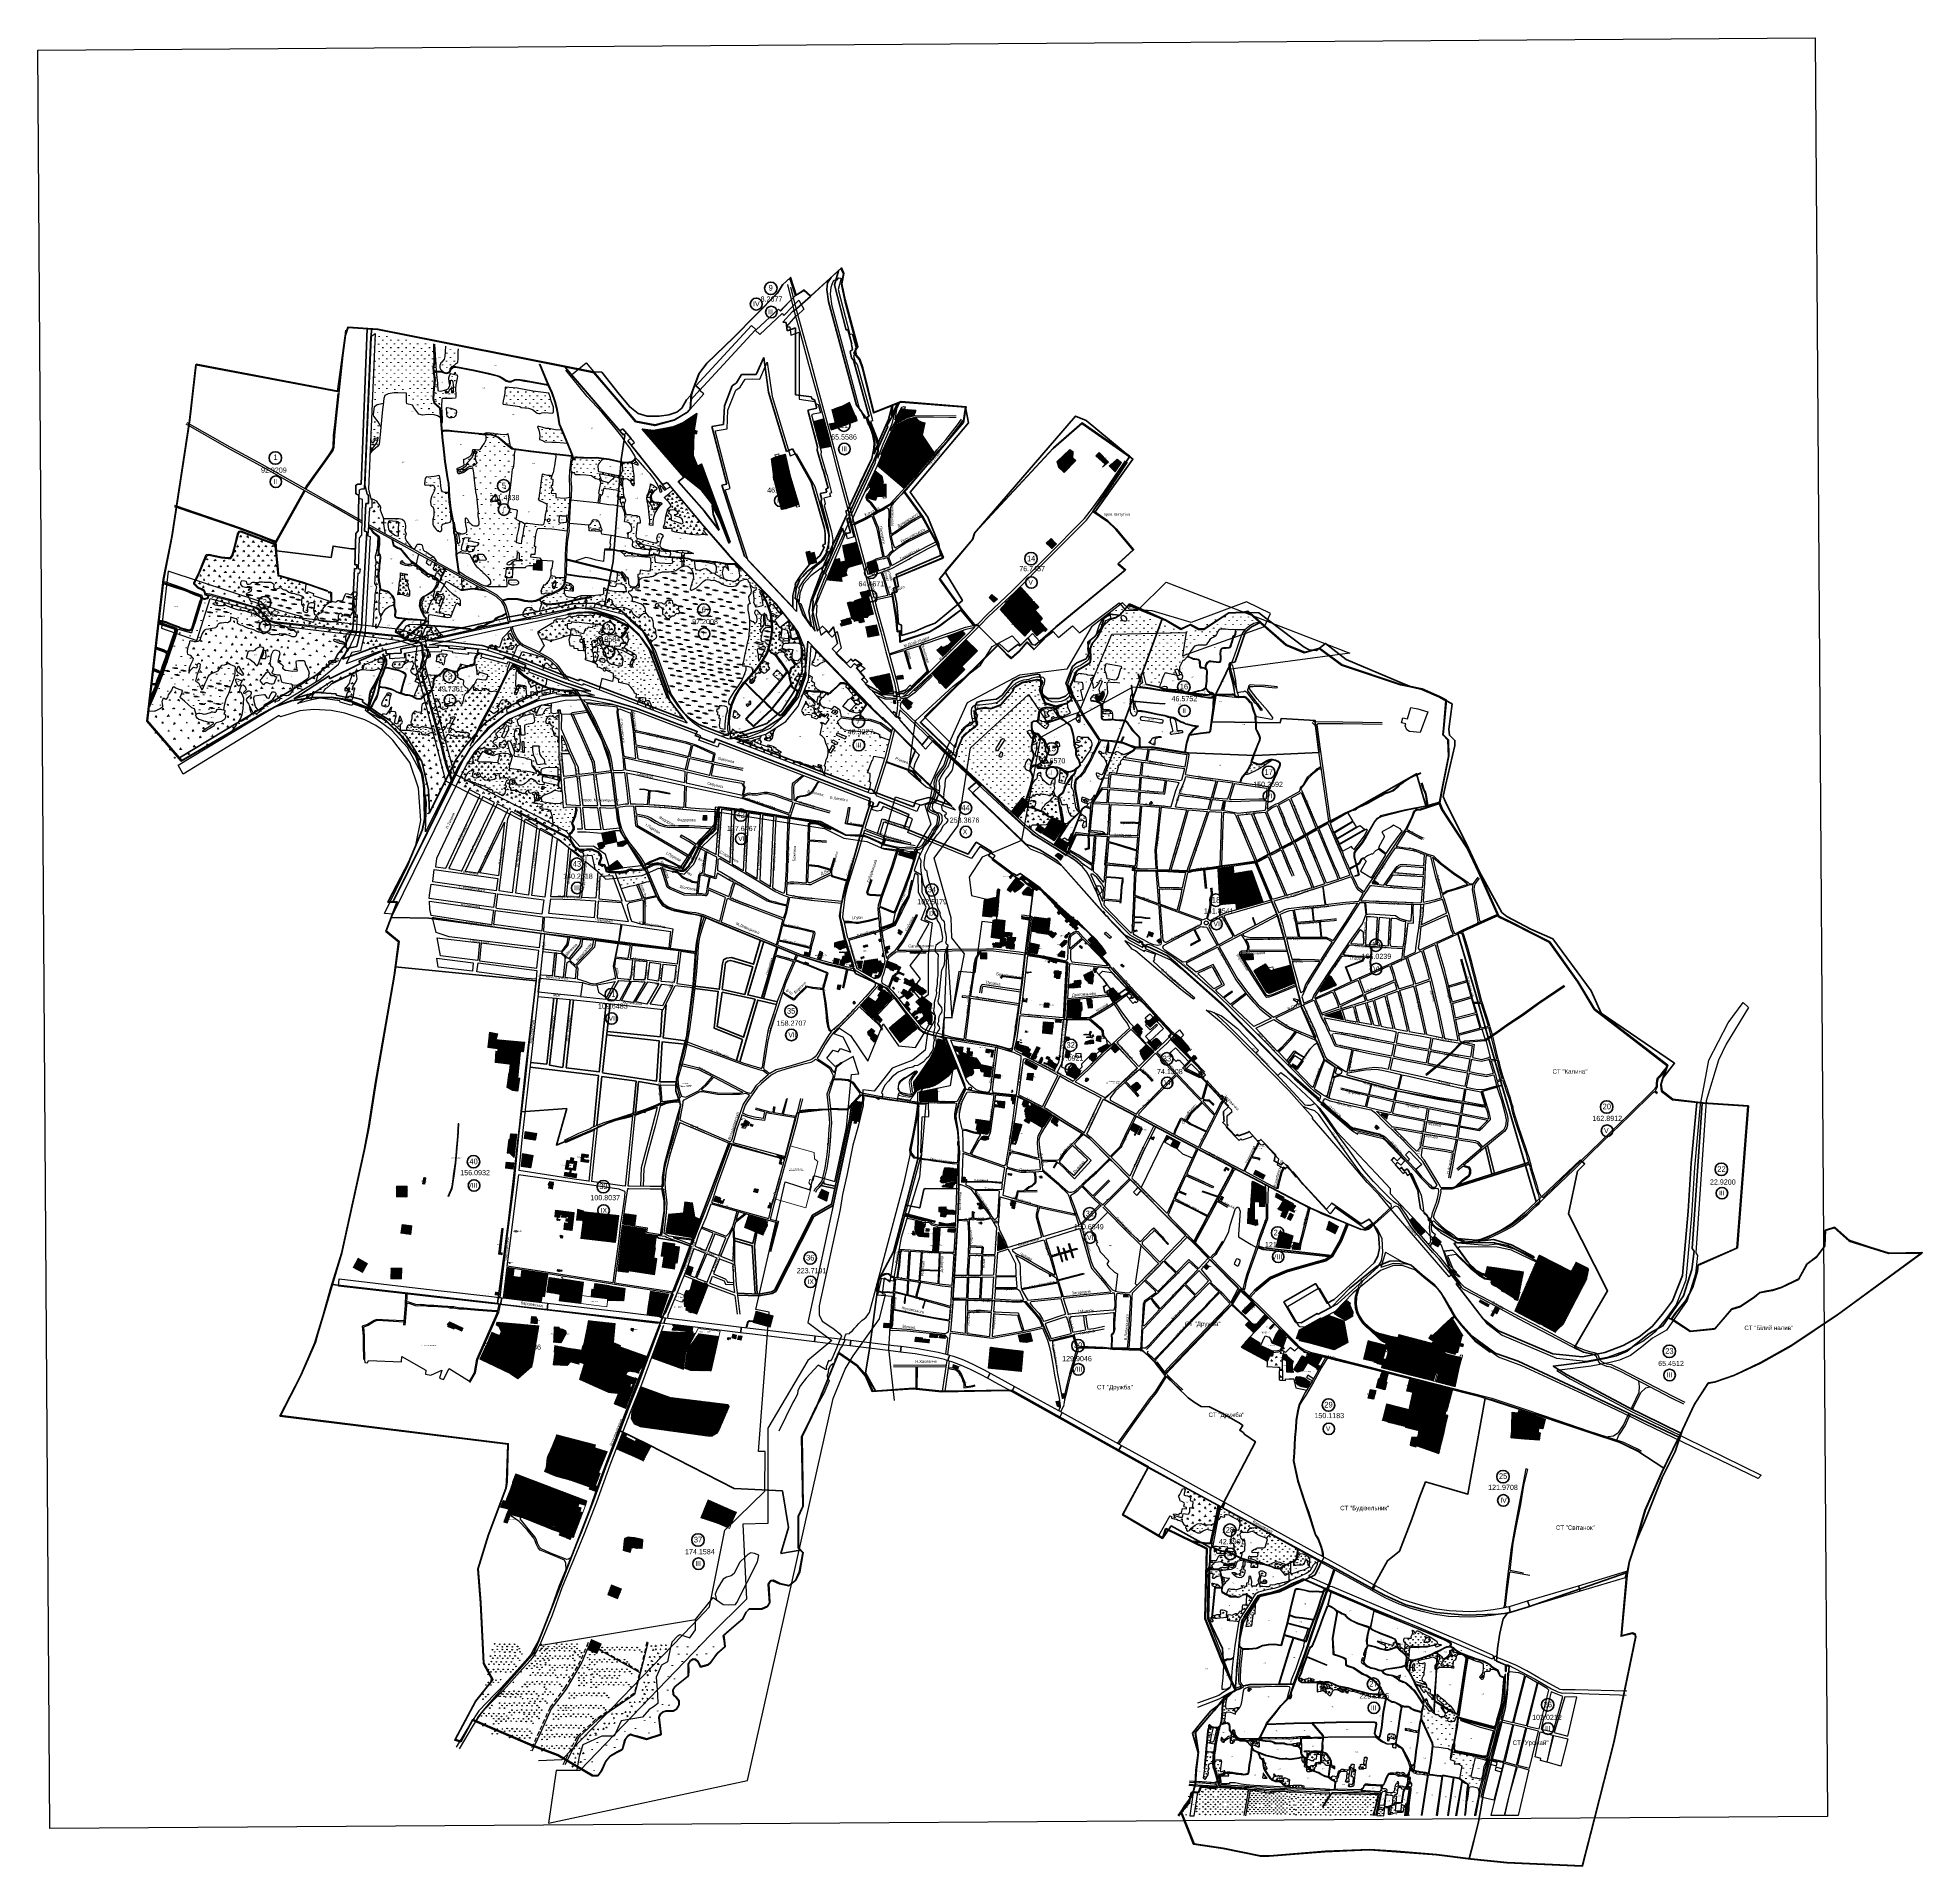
# Model space of a CAD drawing. Header units: millimetres. Extents: x 1378883 to 1389513, y 5662980 to 5673292.
import ezdxf
from ezdxf.enums import TextEntityAlignment as Align

# ---------------------------------------------------------------- set-up
doc = ezdxf.new("R2010")
doc.units = ezdxf.units.MM
doc.linetypes.add('DASHEDX2', pattern=[38.1, 25.4, -12.7])
for name, color, linetype in [('$Work', 1, 'Continuous'), ('Dobavka', 7, 'Continuous'), ('N-raion', 1, 'Continuous'), ('PAY', 4, 'Continuous'), ('zona', 3, 'Continuous'), ('вулиці', 7, 'Continuous'), ('ВулНазва', 7, 'Continuous'), ('залізниця', 7, 'Continuous'), ('КартаСкан', 252, 'Continuous'), ('межа по генплану', 7, 'Continuous'), ('на область', 5, 'Continuous'), ('НАДЗЕМКА', 7, 'Continuous'), ('площа', 7, 'Continuous'), ('район', 6, 'Continuous'), ('Умовні познач', 7, 'Continuous'), ('Штамп', 7, 'Continuous')]:
    doc.layers.add(name, color=color, linetype=linetype)
doc.layers.add('_5Інше', color=252, linetype='Continuous', lineweight=25)
doc.styles.add('GRAD', font='crr36__c.shx', dxfattribs={"oblique": 10})
picture_1 = doc.add_image_def('image1.tif', size_in_pixel=(29607, 29619))
pattern_1 = [(45, (2.4066, 2.8008), (-2.6516504294, 2.6516504294), [])]
pattern_2 = [(45, (2.4066, 2.801), (-4.4194173824, 4.4194173824), [])]
pattern_3 = [(52.5777846, (2.4066, 2.8008), (-2.978171482, 2.2788143022), [])]

# ---------------------------------------------------------------- blocks, each defined once
blk = doc.blocks.new('ЧорнаПрибер')
at = {"layer": '_5Інше', "color": 160}
blk.add_lwpolyline([(46908, 26521), (46729, 26555), (46617, 26592), (46612, 26575), (46520, 26580), (46376, 26657), (45779, 26738), (45774, 26640), (45661, 26516), (45578, 26392), (45454, 26425), (45376, 26410), (45187, 26388), (45161, 26472), (45092, 26519), (45016, 26517), (44938, 26604), (44308, 26925), (44144, 27538), (44159, 27607), (44144, 27692), (44004, 27740), (43276, 27823), (43218, 27896), (42694, 28070), (42657, 27748), (42855, 27678), (42930, 27916), (43183, 27846), (43250, 27771), (43990, 27681), (44096, 27646), (44086, 27552), (44258, 26887), (44900, 26556), (45010, 26462), (45084, 26468), (45100, 26391), (45162, 26332), (45368, 26354), (45461, 26394), (45604, 26361), (45658, 26418), (45702, 26513), (45796, 26604), (45806, 26710), (46396, 26618), (46505, 26564), (46634, 26546), (46728, 26504), (46879, 26479)], dxfattribs=at)
blk = doc.blocks.new('Турія')
at = {"layer": '_5Інше', "color": 5}
blk.add_lwpolyline([(46274, 23206), (46326, 23318), (46353, 23361), (46380, 23413), (46409, 23481), (46409, 23481), (46399, 23492), (46398, 23510), (46404, 23525), (46406, 23547), (46417, 23567), (46427, 23577), (46427, 23563), (46428, 23560), (46433, 23566), (46440, 23578), (46442, 23587), (46441, 23589), (46442, 23597), (46447, 23607), (46453, 23621), (46454, 23625), (46471, 23661), (46479, 23671), (46488, 23687), (46489, 23690), (46496, 23703), (46493, 23720), (46499, 23736), (46505, 23743), (46522, 23746), (46527, 23753), (46537, 23759), (46545, 23767), (46551, 23775), (46561, 23786), (46574, 23802), (46591, 23819), (46604, 23828), (46616, 23837), (46635, 23863), (46830, 24597), (46863, 24742), (46904, 24960), (46911, 25004), (46914, 25028), (46912, 25034), (46907, 25037), (46897, 25041), (46796, 25056), (46793, 25063), (46800, 25101), (46803, 25104), (46826, 25092), (46860, 25086), (46876, 25086), (46882, 25090), (46881, 25093), (46874, 25093), (46839, 25096), (46823, 25100), (46809, 25106), (46801, 25118), (46798, 25141), (46803, 25159), (46812, 25173), (46826, 25185), (46847, 25195), (46891, 25224), (46899, 25227), (46902, 25225), (46903, 25220), (46901, 25217), (46882, 25194), (46870, 25174), (46868, 25164), (46869, 25154), (46871, 25142), (46873, 25128), (46873, 25120), (46875, 25111), (46879, 25107), (46886, 25103), (46892, 25105), (46895, 25108), (46895, 25112), (46893, 25115), (46889, 25124), (46885, 25146), (46885, 25163), (46889, 25173), (46899, 25184), (46909, 25197), (46918, 25209), (46958, 25268), (46976, 25295), (46999, 25342), (47010, 25372), (47013, 25386), (47011, 25401), (47008, 25416), (47009, 25428), (47016, 25442), (47025, 25454), (47031, 25467), (47030, 25474), (47026, 25480), (47021, 25490), (47021, 25494), (47025, 25505), (47026, 25517), (47028, 25534), (47033, 25545), (47042, 25556), (47045, 25569), (47043, 25584), (47036, 25593), (47027, 25602), (47024, 25609), (47023, 25619), (47026, 25636), (47028, 25644), (47031, 25686), (47042, 25797), (47054, 25817), (47058, 25831), (47059, 25852), (47059, 25872), (47059, 25886), (47063, 25894), (47066, 25904), (47070, 25917), (47076, 25922), (47079, 25930), (47076, 25936), (47070, 25941), (47066, 25948), (47069, 25962), (47070, 25979), (47067, 25996), (47061, 26016), (47059, 26033), (47060, 26052), (47058, 26067), (47053, 26074), (47046, 26076), (47039, 26089), (47033, 26107), (47033, 26118), (47030, 26127), (47023, 26140), (47016, 26159), (47009, 26175), (47005, 26200), (47001, 26211), (46982, 26261), (46972, 26293), (46962, 26332), (46960, 26351), (46951, 26359), (46947, 26367), (46943, 26383), (46943, 26404), (46947, 26425), (46949, 26445), (46958, 26463), (46973, 26493), (46997, 26532), (47017, 26558), (47036, 26579), (47053, 26610), (47071, 26628), (47079, 26639), (47076, 26645), (47066, 26652), (47061, 26661), (47058, 26665), (47062, 26671), (47067, 26675), (47069, 26680), (47066, 26684), (47061, 26686), (47054, 26689), (47046, 26695), (47045, 26705), (47042, 26717), (47045, 26727), (47051, 26731), (47057, 26740), (47060, 26749), (47057, 26755), (47053, 26761), (47053, 26768), (47056, 26782), (47054, 26787), (47058, 26807), (47057, 26813), (47062, 26832), (47062, 26848), (47064, 26865), (47066, 26874), (47072, 26884), (47076, 26887), (47086, 26900), (47100, 26916), (47102, 26926), (47105, 26932), (47109, 26952), (47114, 26978), (47122, 26995), (47130, 27016), (47132, 27040), (47137, 27054), (47146, 27071), (47156, 27093), (47160, 27106), (47170, 27123), (47182, 27132), (47211, 27151), (47232, 27166), (47244, 27180), (47244, 27193), (47238, 27208), (47231, 27221), (47229, 27233), (47228, 27248), (47232, 27264), (47245, 27271), (47263, 27272), (47278, 27274), (47319, 27271), (47355, 27282), (47375, 27290), (47404, 27321), (47416, 27338), (47423, 27342), (47434, 27356), (47444, 27368), (47451, 27390), (47460, 27396), (47481, 27407), (47499, 27418), (47522, 27419), (47541, 27425), (47554, 27427), (47580, 27434), (47600, 27433), (47608, 27427), (47612, 27416), (47607, 27404), (47601, 27392), (47596, 27378), (47597, 27365), (47603, 27344), (47611, 27323), (47626, 27303), (47621, 27292), (47623, 27289), (47629, 27291), (47635, 27295), (47643, 27292), (47663, 27285), (47686, 27283), (47708, 27289), (47731, 27296), (47750, 27301), (47761, 27308), (47769, 27315), (47780, 27332), (47782, 27342), (47779, 27355), (47765, 27382), (47766, 27392), (47772, 27403), (47787, 27450), (47798, 27478), (47811, 27491), (47865, 27518), (47880, 27531), (47880, 27542), (47885, 27551), (47881, 27614), (47887, 27631), (47904, 27652), (47923, 27675), (47942, 27714), (47957, 27744), (47970, 27767), (47989, 27775), (47996, 27775), (47995, 27805), (47986, 27793), (47974, 27789), (47965, 27791), (47949, 27778), (47941, 27761), (47930, 27741), (47921, 27712), (47913, 27687), (47900, 27671), (47880, 27651), (47868, 27625), (47864, 27608), (47872, 27559), (47870, 27547), (47858, 27536), (47825, 27512), (47794, 27500), (47783, 27488), (47772, 27466), (47762, 27437), (47752, 27406), (47750, 27388), (47754, 27372), (47764, 27352), (47763, 27343), (47758, 27332), (47741, 27319), (47716, 27310), (47683, 27306), (47663, 27308), (47643, 27318), (47623, 27332), (47613, 27348), (47610, 27366), (47613, 27393), (47622, 27410), (47624, 27424), (47623, 27436), (47615, 27445), (47598, 27446), (47577, 27446), (47551, 27441), (47534, 27434), (47521, 27431), (47504, 27430), (47490, 27427), (47477, 27420), (47458, 27411), (47442, 27397), (47427, 27381), (47403, 27353), (47380, 27323), (47356, 27304), (47325, 27296), (47291, 27292), (47258, 27289), (47235, 27288), (47219, 27284), (47210, 27272), (47209, 27259), (47208, 27242), (47210, 27225), (47214, 27211), (47217, 27195), (47213, 27182), (47202, 27175), (47193, 27173), (47175, 27163), (47165, 27149), (47156, 27138), (47143, 27123), (47138, 27114), (47133, 27102), (47125, 27084), (47121, 27073), (47114, 27061), (47110, 27046), (47109, 27023), (47095, 26999), (47087, 26967), (47075, 26937), (47058, 26918), (47039, 26888), (47026, 26861), (47029, 26833), (47028, 26797), (47021, 26780), (47012, 26764), (47008, 26751), (46996, 26742), (46990, 26728), (46988, 26712), (46992, 26700), (47007, 26687), (47029, 26681), (47038, 26674), (47042, 26664), (47043, 26650), (47045, 26638), (47037, 26620), (47022, 26603), (47012, 26589), (47003, 26571), (46988, 26550), (46973, 26530), (46961, 26511), (46945, 26494), (46940, 26489), (46934, 26473), (46924, 26454), (46913, 26435), (46924, 26414), (46923, 26383), (46925, 26353), (46929, 26321), (46937, 26282), (46949, 26257), (46967, 26214), (46988, 26158), (46994, 26125), (47011, 26099), (47017, 26075), (47029, 26055), (47038, 26031), (47041, 26011), (47047, 25979), (47042, 25957), (47030, 25950), (47009, 25934), (47005, 25918), (47005, 25899), (47015, 25890), (47023, 25881), (47021, 25851), (47021, 25824), (47020, 25781), (47020, 25764), (47016, 25741), (47017, 25717), (47011, 25682), (47012, 25662), (47005, 25633), (47000, 25612), (47000, 25587), (46996, 25566), (47004, 25540), (47001, 25520), (47004, 25501), (47002, 25485), (47003, 25471), (47000, 25456), (46998, 25447), (46996, 25433), (46997, 25413), (46999, 25400), (46996, 25383), (46993, 25367), (46993, 25351), (46987, 25335), (46978, 25325), (46970, 25307), (46955, 25294), (46940, 25278), (46923, 25267), (46906, 25257), (46888, 25255), (46879, 25247), (46850, 25241), (46819, 25228), (46797, 25219), (46763, 25193), (46742, 25168), (46721, 25146), (46710, 25122), (46702, 25103), (46708, 25097), (46708, 25091), (46705, 25070), (46691, 25069), (46686, 25065), (46667, 25077), (46605, 25089), (46600, 25084), (46602, 25072), (46599, 25049), (46599, 25029), (46594, 25009), (46584, 24969), (46572, 24921), (46541, 24808), (46507, 24637), (46483, 24530), (46469, 24444), (46350, 23902), (46350, 23850), (46368, 23814), (46400, 23795), (46435, 23769), (46468, 23744), (46476, 23730), (46463, 23700), (46449, 23662), (46422, 23601), (46413, 23590), (46406, 23594), (46400, 23583), (46396, 23571), (46391, 23558), (46393, 23543), (46386, 23542), (46345, 23567), (46277, 23493), (46245, 23452), (46231, 23424), (46228, 23404), (46213, 23375), (46202, 23357), (46124, 23195)], dxfattribs=at)
blk = doc.blocks.new('ТуріяПрибер')
at = {"layer": '_5Інше', "color": 160}
blk.add_lwpolyline([(46922, 24778), (46918, 24781), (46924, 24984), (46963, 24986), (46960, 25058), (46917, 25059), (46916, 25122), (47042, 25306), (47065, 25943), (47093, 25540), (47164, 25902), (47092, 25992), (47088, 26106), (46993, 26442), (47127, 26627), (47198, 27064), (47524, 27366), (47631, 27206), (47810, 27266), (47842, 27342), (47995, 27705), (48414, 27714), (48394, 27584), (48855, 27748), (48890, 27821), (48754, 27887), (48443, 27771), (48223, 27837), (48092, 27846), (48054, 27883), (47880, 27746), (47740, 27508), (47474, 27474), (47179, 27319), (46966, 26847), (47023, 26821), (47000, 26754), (46939, 26743), (46974, 26633), (46879, 26481), (46913, 26470), (46880, 26373), (46921, 26348), (46923, 26250), (46965, 26168), (46938, 26096), (46982, 26077), (46959, 25899), (46959, 25672), (46908, 25634), (46998, 25556), (46999, 25532), (46955, 25457), (46942, 25359), (46872, 25302), (46755, 25257), (46655, 25128), (46590, 25136), (46586, 25054), (46555, 25060), (46522, 24943), (46280, 23824), (46416, 23721), (46280, 23610), (46054, 23227), (46054, 22690), (45913, 22686), (45934, 22263), (45731, 22062), (44994, 21297), (44860, 21297), (44818, 21000), (45940, 21241), (46423, 23394), (46491, 23560), (46535, 23636), (46684, 23844), (46718, 23982), (46702, 23984), (46712, 24075), (46744, 24052), (46768, 24208)], close=True, dxfattribs=at)
blk = doc.blocks.new('ТуріяВодоох')
at = {"layer": '_5Інше', "color": 140}
blk.add_lwpolyline([(44778, 21356), (44913, 21361), (45648, 22121), (45744, 22222), (45830, 22654), (46055, 22874), (46058, 23098), (46020, 23098), (46080, 23883), (46004, 23899), (46170, 24618), (46310, 24573), (46331, 24654), (46450, 24620), (46516, 24926), (46544, 25224), (46586, 25228), (46553, 25325), (46453, 25270), (46406, 25316), (46440, 25362), (46469, 25352), (46482, 25370), (46540, 25350), (46498, 25434), (46444, 25454), (46476, 25486), (46538, 25444), (46636, 25300), (46722, 25509), (46810, 25386), (46906, 25376), (46955, 25457), (47000, 25538), (46907, 25633), (46930, 25653), (46888, 25702), (46933, 25763), (46876, 25839), (46944, 25928), (46916, 25960), (46982, 26077), (46938, 26096), (46965, 26168), (46923, 26250), (46921, 26348), (46902, 26360), (46868, 26222), (46791, 26064), (46710, 26029), (46706, 26052), (46780, 26078), (46794, 26148), (46913, 26470), (46854, 26483), (46712, 26500), (46792, 26790), (46939, 26743), (46986, 26762), (47000, 26832), (46966, 26845), (46866, 26931), (46906, 27218), (47118, 27415), (47272, 27533), (47337, 27637), (47450, 27698), (47500, 27645), (47566, 27712), (47606, 27666), (47682, 27722), (47711, 27688), (47790, 27754), (47831, 27714), (48054, 27884), (48092, 27840), (48160, 27842), (48319, 28000), (48319, 28000), (49356, 27600), (48682, 27510), (48729, 27348), (48132, 27408), (47610, 27124), (47504, 26544), (47282, 26450), (47208, 26336), (47222, 26234), (47363, 26200), (47363, 26078), (47280, 26086), (47240, 25798), (47150, 25804), (47109, 25544), (47065, 25543), (47056, 25444), (47121, 25294), (47100, 25160), (46916, 25122), (46917, 25059), (46964, 25058), (46928, 24645), (46824, 24304), (46780, 24059), (46712, 24074), (46691, 23982), (46772, 23974), (46752, 23676), (46785, 23386)], dxfattribs=at)
blk = doc.blocks.new('ЛвЗд')
at = {"layer": '_5Інше', "color": 204, "linetype": 'Continuous'}
for points in [[(46442, 29626), (46445.871, 29665.442)], [(46445.871, 29665.442), (46450.605, 29681.693)], [(46450.605, 29681.693), (46460.245, 29704.994)], [(46460.245, 29704.994), (46479.519, 29705.086)], [(46479.519, 29705.086), (46489.16, 29716.929)], [(46502.115, 29714.529), (46485.614, 29651.75)], [(46489.16, 29716.929), (46502.115, 29714.529)], [(46178.542, 29505.859), (46225.719, 29555.34)], [(46225.719, 29555.34), (46263.41, 29591.992)], [(46263.41, 29591.992), (46290.901, 29541.331)], [(46451, 29558), (46442, 29626)], [(46603.769, 28972.58), (46451, 29558)], [(46485.614, 29651.75), (46550, 29397)], [(46041.077, 29400.782), (46168.39, 29516.973)], [(46168.39, 29516.973), (46178.542, 29505.859)], [(46246.047, 29504.031), (46191.127, 29442.844)], [(46255.466, 29507.698), (46246.047, 29504.031)], [(46290.901, 29541.331), (46255.466, 29507.698)], [(43807.741, 28543.381), (43846.678, 29402.593)], [(43871.544, 29417.848), (43829.906, 28540.948)], [(43846.678, 29402.593), (43871.544, 29417.848)], [(45698.752, 29086.321), (46016.242, 29425.417)], [(46016.242, 29425.417), (46041.077, 29400.782)], [(46191.127, 29442.844), (46210.608, 29442.189)], [(46210.608, 29442.189), (46216.528, 29394.614)], [(46216.528, 29394.614), (46264.21, 29411.126)], [(46264.21, 29411.126), (46261.16, 29033.646)], [(46550, 29397), (46562, 29401)], [(46562, 29401), (46584, 29319)], [(44977.337, 29179.426), (45060.718, 29246.3)], [(45060.718, 29246.3), (45340.121, 28914.409)], [(46040.195, 29149.17), (46082.469, 29244.72)], [(46082.469, 29244.72), (46109.104, 29050.417)], [(46584, 29287), (46570, 29276)], [(46570, 29276), (46579, 29240)], [(46584, 29319), (46579, 29316)], [(46579, 29316), (46584, 29287)], [(46579, 29240), (46589, 29228)], [(45268.852, 28836.945), (44977.337, 29179.426)], [(45928.277, 29103.537), (45957.431, 29149.519)], [(45957.431, 29149.519), (45998.841, 29149.851)], [(45998.841, 29149.851), (46040.195, 29149.17)], [(46589, 29228), (46672.255, 28920.883)], [(45630.7, 28964.772), (45723.134, 29066.833)], [(45723.134, 29066.833), (45698.752, 29086.321)], [(45859.587, 28973.618), (45904.09, 29086.951)], [(45904.09, 29086.951), (45928.277, 29103.537)], [(46109.104, 29050.417), (46209.178, 28714.395)], [(46261.16, 29033.646), (46350.786, 29020.939)], [(45447.673, 28893.087), (45558.194, 28922.592)], [(45558.194, 28922.592), (45630.7, 28964.772)], [(45605.339, 28905.936), (45683.839, 28957.045)], [(45683.839, 28957.045), (45667.417, 28863.379)], [(45853.606, 28868.508), (45859.587, 28973.618)], [(46339.661, 28948.769), (46330.216, 28946.004)], [(46330.216, 28946.004), (46383.96, 28738.523)], [(46380.56, 28956.866), (46339.661, 28948.769)], [(46350.786, 29020.939), (46353.526, 29009.557)], [(46353.526, 29009.557), (46368.51, 29003.339)], [(46368.51, 29003.339), (46380.56, 28956.866)], [(46628.874, 28942.365), (46603.769, 28972.58)], [(46644.196, 28914.119), (46628.874, 28942.365)], [(46672.255, 28920.883), (46675.193, 28909.679)], [(46823.911, 28942.454), (46775.975, 28855.858)], [(46784.64, 28891.653), (46802.92, 28961.902)], [(46792.735, 28967.804), (46810.959, 28974.523)], [(46792.864, 28956.649), (46792.735, 28967.804)], [(46802.92, 28961.902), (46792.864, 28956.649)], [(46801.007, 28914.484), (46840.037, 28985.805)], [(46810.959, 28974.523), (46801.007, 28914.484)], [(46840.868, 28973.992), (46823.911, 28942.454)], [(46840.037, 28985.805), (46853.45, 28989.738)], [(46854.824, 28974.25), (46840.868, 28973.992)], [(46853.45, 28989.738), (46859.46, 28986.731)], [(46859.46, 28986.731), (46854.824, 28974.25)], [(45286.396, 28847.721), (45268.852, 28836.945)], [(45331.04, 28794.542), (45286.396, 28847.721)], [(45340.121, 28914.409), (45447.673, 28893.087)], [(45611.424, 28599.763), (45377.783, 28872.141)], [(45377.783, 28872.141), (45438.325, 28863.565)], [(45438.325, 28863.565), (45551.561, 28884.701)], [(45551.561, 28884.701), (45605.339, 28905.936)], [(45665.464, 28846.785), (45660.884, 28720.675)], [(45681.415, 28844.234), (45665.464, 28846.785)], [(45667.417, 28863.379), (45683.6, 28858.563)], [(45683.6, 28858.563), (45681.415, 28844.234)], [(45787.274, 28857.509), (45853.606, 28868.508)], [(45870.241, 28532.02), (45787.274, 28857.509)], [(46647.005, 28900.245), (46644.196, 28914.119)], [(46657.931, 28903.549), (46647.005, 28900.245)], [(46672.381, 28863.278), (46657.931, 28903.549)], [(46675.193, 28909.679), (46663.968, 28905.836)], [(46663.968, 28905.836), (46699.824, 28809.95)], [(46673.781, 28863.677), (46672.381, 28863.278)], [(46684.823, 28837.645), (46673.781, 28863.677)], [(46693.989, 28808.494), (46684.823, 28837.645)], [(46699.824, 28809.95), (46706.319, 28767.198)], [(46780.917, 28852.084), (46720.884, 28721.378)], [(46734.546, 28777.267), (46784.64, 28891.653)], [(46775.975, 28855.858), (46780.917, 28852.084)], [(45312.736, 28780.179), (45331.04, 28794.542)], [(45508.069, 28531.465), (45312.736, 28780.179)], [(45660.884, 28720.675), (45685.238, 28660.255)], [(46209.178, 28714.395), (46242.84, 28728.604)], [(46242.84, 28728.604), (46347.136, 28540.541)], [(46383.96, 28738.523), (46381.621, 28721.157)], [(46381.621, 28721.157), (46412.887, 28610.476)], [(46688.774, 28671.443), (46697.599, 28708.796)], [(46699.911, 28782.011), (46693.989, 28808.494)], [(46697.599, 28708.796), (46698.457, 28707.956)], [(46698.457, 28707.956), (46701.41, 28732.807)], [(46726.048, 28717.761), (46698.955, 28656.266)], [(46705.415, 28758.83), (46699.911, 28782.011)], [(46701.41, 28732.807), (46705.415, 28758.83)], [(46704.12, 28699.019), (46734.546, 28777.267)], [(46706.319, 28767.198), (46704.12, 28699.019)], [(46720.884, 28721.378), (46726.048, 28717.761)], [(45577.712, 28574.268), (45611.424, 28599.763)], [(45685.238, 28660.255), (45708.504, 28672.408)], [(45708.504, 28672.408), (45868.103, 28231.566)], [(46412.887, 28610.476), (46414.803, 28609.783)], [(46414.803, 28609.783), (46441.206, 28505.677)], [(46550.607, 28380.221), (46688.774, 28671.443)], [(46698.955, 28656.266), (46611.815, 28472.916)], [(43777.261, 28489.347), (43779.119, 28537.788)], [(43779.119, 28537.788), (43790.173, 28543.754)], [(43790.173, 28543.754), (43807.741, 28543.381)], [(43829.906, 28540.948), (43841.533, 28486.369)], [(45534.699, 28543.638), (45508.069, 28531.465)], [(45738.481, 28297.739), (45534.699, 28543.638)], [(45724.25, 28408.421), (45577.712, 28574.268)], [(45841.304, 28526.063), (45870.241, 28532.02)], [(45968.277, 28125.852), (45841.304, 28526.063)], [(46347.136, 28540.541), (46420.436, 28279.844)], [(46441.206, 28505.677), (46429.405, 28502.023)], [(46429.405, 28502.023), (46434.361, 28483.708)], [(43794.375, 28481.891), (43777.261, 28489.347)], [(43790.551, 28281.14), (43794.375, 28481.891)], [(43833.575, 28434.383), (43824.943, 28278.416)], [(43847.747, 28436.068), (43833.575, 28434.383)], [(43841.533, 28486.369), (43848.49, 28483.108)], [(43848.49, 28483.108), (43847.747, 28436.068)], [(45805.483, 28299.255), (45724.25, 28408.421)], [(45812.474, 28358.651), (45769.354, 28440.2)], [(45769.354, 28440.2), (45773.564, 28391.515)], [(45773.564, 28391.515), (45805.483, 28299.255)], [(46434.361, 28483.708), (46397.397, 28475.858)], [(46397.397, 28475.858), (46405.606, 28442.188)], [(46405.606, 28442.188), (46399.952, 28433.939)], [(46399.952, 28433.939), (46439.312, 28284.151)], [(46611.815, 28472.916), (46557.181, 28356.285)], [(43776.381, 28266.214), (43790.551, 28281.14)], [(43824.943, 28278.416), (43838.057, 28274.439)], [(45882.635, 28130.472), (45738.481, 28297.739)], [(45862.094, 28228.453), (45812.474, 28358.651)], [(46520.792, 28279.703), (46348.954, 27874.137)], [(46420.436, 28279.844), (46424.243, 28248.984)], [(46439.312, 28284.151), (46446.822, 28240.345)], [(46475.198, 28201.242), (46546.446, 28355.562)], [(46529.844, 28245.762), (46520.792, 28279.703)], [(46540.577, 28377.931), (46550.607, 28380.221)], [(46546.446, 28355.562), (46540.577, 28377.931)], [(46562.072, 28340.892), (46545.527, 28331.027)], [(46545.527, 28331.027), (46565.672, 28255.99)], [(46557.181, 28356.285), (46562.072, 28340.892)], [(43769.95, 28090.276), (43776.381, 28266.214)], [(43838.057, 28274.439), (43805, 27740)], [(45868.103, 28231.566), (45862.094, 28228.453)], [(46420.033, 28175.434), (46393.006, 28125.111)], [(46403, 28046), (46466.319, 28187)], [(46414.659, 28188.343), (46407.612, 28176.12)], [(46407.612, 28176.12), (46420.033, 28175.434)], [(46422.382, 28189.147), (46414.659, 28188.343)], [(46424.243, 28248.984), (46422.382, 28189.147)], [(46443.136, 28192.046), (46428.045, 28137.126)], [(46446.822, 28240.345), (46443.136, 28192.046)], [(46466.319, 28187), (46475.198, 28201.242)], [(46565.672, 28255.99), (46529.844, 28245.762)], [(43754.571, 27830.464), (43767.813, 28069.274)], [(43767.813, 28069.274), (43778.542, 28066.797)], [(43781.831, 28089.457), (43769.95, 28090.276)], [(43778.542, 28066.797), (43781.831, 28089.457)], [(46139.335, 27860.789), (45882.635, 28130.472)], [(46239.973, 27836.262), (45968.277, 28125.852)], [(46331.722, 28073.761), (46280.677, 28011.043)], [(46400.122, 28095.801), (46320.97, 28037.075)], [(46393.006, 28125.111), (46331.722, 28073.761)], [(46428.045, 28137.126), (46400.122, 28095.801)], [(46254.764, 27961.789), (46239.997, 27902.338)], [(46280.677, 28011.043), (46252.352, 27967.633)], [(46252.352, 27967.633), (46254.764, 27961.789)], [(46279.646, 27992.089), (46258.894, 27940.769)], [(46320.97, 28037.075), (46279.646, 27992.089)], [(46359.295, 27921.749), (46395, 28010)], [(46394, 28013), (46409, 28045)], [(46395, 28010), (46394, 28013)], [(46409, 28045), (46403, 28046)], [(44777.635, 27810.375), (44999.44, 27863.053)], [(44999.44, 27863.053), (45111.047, 27866.312)], [(45111.047, 27866.312), (45265.093, 27827.251)], [(46247.786, 27722.554), (46139.335, 27860.789)], [(46239.997, 27902.338), (46239.973, 27836.262)], [(46258.894, 27940.769), (46252.729, 27881.99)], [(46252.729, 27881.99), (46264.615, 27881.109)], [(46264.615, 27881.109), (46295.749, 27795.23)], [(46328.568, 27811.614), (46343.068, 27874.678)], [(46343.068, 27874.678), (46360.159, 27920.699)], [(46348.954, 27874.137), (46354.23, 27871.073)], [(46354.23, 27871.073), (46350.427, 27812.848)], [(46360.159, 27920.699), (46359.295, 27921.749)], [(43763.168, 27830.942), (43754.571, 27830.464)], [(43756.124, 27730.869), (43763.168, 27830.942)], [(43886.079, 27626.153), (44602, 27779)], [(44500.676, 27734.365), (44625.871, 27760.072)], [(44602, 27779), (44620.877, 27787.19)], [(44620.877, 27787.19), (44777.635, 27810.375)], [(44625.871, 27760.072), (44627.145, 27753.057)], [(44627.145, 27753.057), (44637.339, 27755.218)], [(44635.724, 27762.095), (45013.836, 27841.635)], [(44637.339, 27755.218), (44635.724, 27762.095)], [(45013.836, 27841.635), (45105.502, 27831.74)], [(45105.502, 27831.74), (45238.843, 27787.959)], [(45238.843, 27787.959), (45286.126, 27767.159)], [(45265.093, 27827.251), (45303.505, 27792.337)], [(45286.126, 27767.159), (45365.097, 27693.198)], [(45303.505, 27792.337), (45384.278, 27719.07)], [(46295.749, 27795.23), (46343.485, 27724.419)], [(46343.485, 27724.419), (46328.568, 27811.614)], [(46350.427, 27812.848), (46376.535, 27701.961)], [(43711.676, 27635.848), (43756.124, 27730.869)], [(43805, 27740), (43778.304, 27628.895)], [(44166.957, 27661), (44500.676, 27734.365)], [(44301.977, 27653.003), (44166.957, 27661)], [(44484.405, 27631.143), (44301.977, 27653.003)], [(45365.097, 27693.198), (45426.894, 27602.167)], [(45384.278, 27719.07), (45441.322, 27620.936)], [(46285.81, 27627.336), (46247.786, 27722.554)], [(46313.545, 27542.251), (46321.086, 27642.838)], [(46321.086, 27642.838), (46667.679, 27279.893)], [(46376.535, 27701.961), (46406.121, 27727.407)], [(46406.121, 27727.407), (46440.74, 27691.61)], [(46440.74, 27691.61), (46468.222, 27722.705)], [(46468.222, 27722.705), (46489.612, 27629.007)], [(43547.933, 27468.27), (43654.064, 27554.924)], [(43654.064, 27554.924), (43669.485, 27584.824)], [(43669.485, 27584.824), (43711.676, 27635.848)], [(43697.596, 27557.943), (43886.079, 27626.153)], [(43729.906, 27620.294), (43697.596, 27557.943)], [(43778.304, 27628.895), (43729.906, 27620.294)], [(43790.224, 27545.67), (43942, 27610)], [(43797.962, 27531.943), (43790.224, 27545.67)], [(43942, 27610), (43943, 27586)], [(43943, 27586), (44028, 27590)], [(44027, 27615), (44160, 27636)], [(44028, 27590), (44027, 27615)], [(44160, 27636), (44162.803, 27622.695)], [(44162.803, 27622.695), (44236.51, 27621.365)], [(44236.51, 27621.365), (44236.999, 27631.498)], [(44236.999, 27631.498), (44297.355, 27625.112)], [(44297.355, 27625.112), (44295.758, 27616.281)], [(44295.758, 27616.281), (44389.972, 27607.118)], [(44389.972, 27607.118), (44386.188, 27616.982)], [(44386.188, 27616.982), (44462.492, 27608.569)], [(44462.492, 27608.569), (44458.077, 27591.413)], [(44458.077, 27591.413), (44605.279, 27551.823)], [(44649.912, 27577.828), (44484.405, 27631.143)], [(44605.279, 27551.823), (44610.67, 27564.91)], [(44610.67, 27564.91), (44730.889, 27517.403)], [(44940.513, 27461.027), (44649.912, 27577.828)], [(45426.894, 27602.167), (45467.038, 27497.854)], [(45441.322, 27620.936), (45529.029, 27372.381)], [(46291.878, 27477.383), (46285.81, 27627.336)], [(46304.209, 27450.833), (46313.545, 27542.251)], [(46489.612, 27629.007), (46460.009, 27598.892)], [(46460.009, 27598.892), (46541.446, 27517.413)], [(46541.446, 27517.413), (46564.229, 27542.09)], [(46564.229, 27542.09), (46577.212, 27530.214)], [(46577.212, 27530.214), (46588.912, 27538.809)], [(46588.912, 27538.809), (46625.41, 27512.191)], [(42747.277, 26990.674), (43547.933, 27468.27)], [(43421.619, 27335.262), (43619.963, 27463.677)], [(43619.963, 27463.677), (43623, 27448)], [(43623, 27448), (43797.962, 27531.943)], [(44730.889, 27517.403), (44725.98, 27504.782)], [(44725.98, 27504.782), (44948.451, 27419.358)], [(44947.956, 27464.753), (44940.513, 27461.027)], [(44954.213, 27455.858), (44947.956, 27464.753)], [(45030.604, 27427.205), (44954.213, 27455.858)], [(45033.36, 27436.615), (45030.604, 27427.205)], [(45618.289, 27209.898), (45033.36, 27436.615)], [(45467.038, 27497.854), (45524.604, 27335.455)], [(46244.981, 27303.701), (46304.209, 27450.833)], [(46247.598, 27351.703), (46291.878, 27477.383)], [(46625.41, 27512.191), (46595.193, 27491.376)], [(46595.193, 27491.376), (46639.835, 27438.736)], [(46639.835, 27438.736), (46624.823, 27426.054)], [(46904.693, 27385.476), (46996.861, 27472.85)], [(47002.617, 27468.426), (46905.533, 27376.551)], [(46996.861, 27472.85), (47002.617, 27468.426)], [(43501.856, 27355.539), (43421.619, 27335.262)], [(43550.062, 27363.153), (43501.856, 27355.539)], [(43660.555, 27347.657), (43550.062, 27363.153)], [(43661.574, 27340.773), (43660.555, 27347.657)], [(43727.969, 27321.342), (43661.574, 27340.773)], [(43731.602, 27330.166), (43727.969, 27321.342)], [(43809.546, 27304.251), (43731.602, 27330.166)], [(44784.572, 27354.786), (44612.782, 27276.514)], [(44885.527, 27387.454), (44781.295, 27364.25)], [(44781.295, 27364.25), (44784.572, 27354.786)], [(44931.844, 27343.153), (44793.739, 27315.833)], [(44883.394, 27379.01), (44885.527, 27387.454)], [(44944.511, 27374.768), (44883.394, 27379.01)], [(45064.138, 27345.68), (44931.844, 27343.153)], [(45096.954, 27368.794), (44944.511, 27374.768)], [(45096.954, 27368.794), (44948.451, 27419.358)], [(45200.411, 27318.158), (45064.138, 27345.68)], [(45524.604, 27335.455), (45618.289, 27209.898)], [(45529.029, 27372.381), (45589.043, 27282.46)], [(46172.992, 27254.136), (46247.598, 27351.703)], [(46624.823, 27426.054), (46655.207, 27393.55)], [(46655.207, 27393.55), (46738.483, 27348.181)], [(46736.059, 27340.234), (46686.163, 27360.38)], [(46686.163, 27360.38), (46800.394, 27235.502)], [(46804.499, 27336.235), (46736.059, 27340.234)], [(46738.483, 27348.181), (46803.698, 27345.344)], [(46802.557, 27353.377), (46816.843, 27355.805)], [(46803.698, 27345.344), (46802.557, 27353.377)], [(46804.717, 27331.092), (46804.499, 27336.235)], [(46821.265, 27330.416), (46804.717, 27331.092)], [(46816.843, 27355.805), (46818.787, 27347.538)], [(46818.787, 27347.538), (46870.527, 27363.861)], [(46852.59, 27346.781), (46820.251, 27339.406)], [(46820.251, 27339.406), (46821.265, 27330.416)], [(46858.521, 27343.247), (46852.59, 27346.781)], [(46905.533, 27376.551), (46858.521, 27343.247)], [(46870.527, 27363.861), (46899.116, 27391.327)], [(46899.116, 27391.327), (46904.693, 27385.476)], [(43317.59, 27268.207), (43144.135, 27163.466)], [(43325.647, 27259.345), (43317.59, 27268.207)], [(43433.898, 27293.9), (43325.647, 27259.345)], [(43511.888, 27299.942), (43433.898, 27293.9)], [(43611.006, 27294.673), (43511.888, 27299.942)], [(43689.204, 27278.74), (43611.006, 27294.673)], [(43801.483, 27240.789), (43689.204, 27278.74)], [(43863.137, 27208.415), (43801.483, 27240.789)], [(43805.468, 27293.665), (43809.546, 27304.251)], [(43889.418, 27225.56), (43805.468, 27293.665)], [(43952.369, 27179.139), (43889.418, 27225.56)], [(44612.782, 27276.514), (44493.236, 27188.183)], [(44616.757, 27239.899), (44530.181, 27170.76)], [(44793.739, 27315.833), (44616.757, 27239.899)], [(45346.311, 27274.063), (45200.411, 27318.158)], [(45694.999, 27138.494), (45346.311, 27274.063)], [(45589.043, 27282.46), (45621.425, 27242.776)], [(45621.425, 27242.776), (45657.844, 27209.851)], [(46063.258, 27145.042), (46175.04, 27217.293)], [(46088.792, 27180.291), (46172.992, 27254.136)], [(46175.04, 27217.293), (46244.981, 27303.701)], [(46667.679, 27279.893), (46715.612, 27232.099)], [(46715.612, 27232.099), (46737.283, 27211.16)], [(46800.394, 27235.502), (46803.284, 27243.625)], [(46803.284, 27243.625), (46820, 27233)], [(46820, 27233), (46816.039, 27223.269)], [(46816.039, 27223.269), (46962.697, 27055.379)], [(43144.135, 27163.466), (42774.589, 26939.118)], [(43898.392, 27184.046), (43863.137, 27208.415)], [(43957.645, 27124.42), (43898.392, 27184.046)], [(44040.738, 27082.068), (43952.369, 27179.139)], [(44053.516, 26997.769), (43957.645, 27124.42)], [(44493.236, 27188.183), (44391.362, 27069.202)], [(44530.181, 27170.76), (44415.849, 27052.624)], [(45657.844, 27209.851), (45704.704, 27178.088)], [(45684, 27115), (45694.999, 27138.494)], [(45791.094, 27073.857), (45684, 27115)], [(45704.704, 27178.088), (45850.894, 27120.94)], [(45850.894, 27120.94), (45961.015, 27129.247)], [(45900.297, 27101.475), (46063.258, 27145.042)], [(45961.015, 27129.247), (46088.792, 27180.291)], [(46737.283, 27211.16), (46746.894, 27207.779)], [(46746.894, 27207.779), (46926.561, 27025.244)], [(44118.301, 26935.6), (44040.738, 27082.068)], [(44391.362, 27069.202), (44333.029, 26986.193)], [(44415.849, 27052.624), (44369.366, 26976.838)], [(45799.712, 27096.204), (45791.094, 27073.857)], [(46668.483, 26754.579), (45799.712, 27096.204)], [(46651.062, 26807.482), (45900.297, 27101.475)], [(46926.561, 27025.244), (46902.323, 26973.748)], [(46962.697, 27055.379), (47005.209, 27105.626)], [(47005.209, 27105.626), (47273.688, 26848.503)], [(42774.589, 26939.118), (42747.277, 26990.674)], [(44369.366, 26976.838), (43952.066, 26143.911)], [(44101.92, 26852.747), (44053.516, 26997.769)], [(44145.843, 26773.496), (44118.301, 26935.6)], [(44333.029, 26986.193), (44140.105, 26605.979)], [(46902.323, 26973.748), (46892.247, 26938.424)], [(46892.247, 26938.424), (47129.628, 26710.585)], [(44113.271, 26669.697), (44101.92, 26852.747)], [(46670.351, 26807.92), (46651.062, 26807.482)], [(46680.06, 26804.792), (46670.351, 26807.92)], [(46689, 26792), (46680.06, 26804.792)], [(46911.575, 26705.444), (46689, 26792)], [(47273.688, 26848.503), (47223.884, 26805.976)], [(47223.884, 26805.976), (47549.646, 26491.135)], [(44140.105, 26605.979), (44145.843, 26773.496)], [(46658.664, 26717.979), (46668.483, 26754.579)], [(46688, 26708), (46658.664, 26717.979)], [(46708, 26711), (46688, 26708)], [(46721.101, 26734.345), (46708, 26711)], [(46886.748, 26663.102), (46721.101, 26734.345)], [(46926.283, 26739.077), (46911.575, 26705.444)], [(47000.741, 26758.502), (46926.283, 26739.077)], [(47129.628, 26710.585), (47000.741, 26758.502)], [(44084.511, 26532.164), (44113.271, 26669.697)], [(46859.304, 26586.181), (46886.748, 26663.102)], [(47219.209, 26437.685), (46859.304, 26586.181)], [(44041.152, 26420.412), (44084.511, 26532.164)], [(47265.4, 26504.721), (47219.209, 26437.685)], [(47351.734, 26451.755), (47265.4, 26504.721)], [(47549.646, 26491.135), (47623.926, 26460.628)], [(43904.783, 26147.342), (44041.152, 26420.412)], [(47334.814, 26428.917), (47351.734, 26451.755)], [(47469.057, 26327.309), (47334.814, 26428.917)], [(47623.926, 26460.628), (47723.211, 26396.857)], [(47723.211, 26396.857), (47977.079, 26107.139)], [(47472.822, 26327.291), (47469.057, 26327.309)], [(47491.544, 26315.317), (47472.822, 26327.291)], [(47509.358, 26323.834), (47491.544, 26315.317)], [(47513.153, 26326.874), (47509.358, 26323.834)], [(47624.72, 26243.919), (47513.153, 26326.874)], [(47920.638, 26266.963), (47922.009, 26280.367)], [(47929.485, 26224.367), (47920.638, 26266.963)], [(47922.009, 26280.367), (47942.671, 26279.36)], [(47942.671, 26279.36), (47951.894, 26255.607)], [(47805.651, 26066.481), (47624.72, 26243.919)], [(47929.485, 26224.367), (47950.462, 26243.084)], [(47951.894, 26255.607), (47950.462, 26243.084)], [(43952.066, 26143.911), (43904.783, 26147.342)], [(47810.065, 26071.1), (47805.651, 26066.481)], [(47848.732, 26039.341), (47810.065, 26071.1)], [(47977.079, 26107.139), (47980.455, 26110.157)], [(47980.455, 26110.157), (47988.05, 26101.638)], [(47988.05, 26101.638), (47984.657, 26098.665)], [(47984.657, 26098.665), (48103.333, 25973.135)], [(47862.416, 26027.223), (47848.732, 26039.341)], [(47940.318, 25947.027), (47862.416, 26027.223)], [(47974.058, 25902.431), (47940.318, 25947.027)], [(47965.281, 26009.154), (47972.731, 26017.561)], [(47996.712, 25981.399), (47965.281, 26009.154)], [(47972.731, 26017.561), (48004.843, 25989.514)], [(48004.843, 25989.514), (47996.712, 25981.399)], [(48081.334, 25969.974), (48190.656, 25908.091)], [(48120.926, 25922.055), (48081.334, 25969.974)], [(48103.333, 25973.135), (48182.492, 25930.781)], [(48182.492, 25930.781), (48182.113, 25939.35)], [(48182.113, 25939.35), (48201.209, 25930.223)], [(47947.158, 25878.927), (47974.058, 25902.431)], [(48003.117, 25818.085), (47947.158, 25878.927)], [(48057.653, 25829.754), (48063.573, 25836.742)], [(48063.573, 25836.742), (48075.79, 25825.909)], [(48141.09, 25912.124), (48120.926, 25922.055)], [(48395.236, 25692.797), (48141.09, 25912.124)], [(48190.656, 25908.091), (48191.819, 25915.101)], [(48191.819, 25915.101), (48252.944, 25891.487)], [(48201.209, 25930.223), (48195.137, 25924.531)], [(48195.137, 25924.531), (48341.191, 25857.844)], [(48248, 25862), (48238.831, 25852.455)], [(48238.831, 25852.455), (48324.055, 25772.778)], [(48252.944, 25891.487), (48243, 25868)], [(48243, 25868), (48248, 25862)], [(48341.191, 25857.844), (48397.476, 25811.159)], [(47932.523, 25777.357), (47952.968, 25798.506)], [(47976.808, 25728.749), (47932.523, 25777.357)], [(47952.968, 25798.506), (48004.867, 25791.225)], [(47975.865, 25727.78), (47976.808, 25728.749)], [(47998, 25698), (47975.865, 25727.78)], [(48020.106, 25795.81), (48003.117, 25818.085)], [(48004.867, 25791.225), (48105.291, 25681.834)], [(48028.653, 25786.214), (48020.106, 25795.81)], [(48144.53, 25658.031), (48028.653, 25786.214)], [(48070.837, 25819.377), (48057.653, 25829.754)], [(48075.79, 25825.909), (48070.837, 25819.377)], [(48324.055, 25772.778), (48473.32, 25644.379)], [(48397.476, 25811.159), (48641.138, 25591.431)], [(47979.021, 25687.082), (47983.539, 25687.267)], [(47986.524, 25652.809), (47979.021, 25687.082)], [(47983.539, 25687.267), (47998, 25698)], [(47996.795, 25653.33), (47986.524, 25652.809)], [(48023.101, 25614.147), (47996.795, 25653.33)], [(48101.48, 25671.97), (48023.101, 25614.147)], [(48120.701, 25658.752), (48101.48, 25671.97)], [(48102.637, 25640.171), (48120.701, 25658.752)], [(48126, 25615), (48102.637, 25640.171)], [(48105.291, 25681.834), (48144.53, 25658.031)], [(48178.627, 25620.756), (48125.331, 25660.334)], [(48125.331, 25660.334), (48154.119, 25628.889)], [(48136.978, 25626.307), (48126, 25615)], [(48142.845, 25618.459), (48136.978, 25626.307)], [(48154.119, 25628.889), (48142.845, 25618.459)], [(48363.023, 25423.8), (48178.627, 25620.756)], [(48465.994, 25637.95), (48395.236, 25692.797)], [(48473.32, 25644.379), (48465.994, 25637.95)], [(48192.555, 25511.607), (48202.606, 25521.66)], [(48193.278, 25533.91), (48218.804, 25556.428)], [(48202.606, 25521.66), (48193.278, 25533.91)], [(48218.804, 25556.428), (48295.22, 25473.771)], [(48537.715, 25574.85), (48561.732, 25568.553)], [(48621.573, 25505.312), (48537.715, 25574.85)], [(48561.732, 25568.553), (48622.86, 25542.968)], [(48622.86, 25542.968), (48713.65, 25469.573)], [(48641.138, 25591.431), (49033.371, 25184.782)], [(51596.237, 25571.736), (51468.793, 25366.122)], [(51481.683, 25486.723), (51567.014, 25600.454)], [(51567.014, 25600.454), (51596.237, 25571.736)], [(48201.063, 25501.166), (48192.555, 25511.607)], [(48193, 25429), (48261.625, 25491.464)], [(48193, 25429), (48218.758, 25401.112)], [(48194.985, 25492.462), (48198.207, 25496.076)], [(48219.563, 25465.202), (48194.985, 25492.462)], [(48196.807, 25497.277), (48201.063, 25501.166)], [(48198.207, 25496.076), (48196.807, 25497.277)], [(48295.22, 25473.771), (48218.758, 25401.112)], [(48256.741, 25497.025), (48219.563, 25465.202)], [(48256.741, 25497.025), (48261.625, 25491.464)], [(48344.03, 25405.337), (48363.023, 25423.8)], [(48360.224, 25440.856), (48385.258, 25463.966)], [(48360.224, 25440.856), (48391.685, 25417.525)], [(48385.258, 25463.966), (48407.617, 25433.946)], [(48407.617, 25433.946), (48391.685, 25417.525)], [(48681.568, 25447.682), (48621.573, 25505.312)], [(49000, 25120), (48681.568, 25447.682)], [(48713.65, 25469.573), (48831.494, 25345.779)], [(51371.379, 25275.754), (51481.683, 25486.723)], [(48328.174, 25326.352), (48337.357, 25340.822)], [(48366.78, 25286.451), (48328.174, 25326.352)], [(48337.357, 25340.822), (48361.902, 25364.363)], [(48364.073, 25383.913), (48344.03, 25405.337)], [(48361.902, 25364.363), (48441.487, 25280.526)], [(48530.241, 25210.725), (48364.073, 25383.913)], [(48831.494, 25345.779), (48815.342, 25330.071)], [(48815.342, 25330.071), (48938.712, 25203.236)], [(48997.16, 25262.27), (49034.841, 25315.663)], [(49034.841, 25315.663), (49082.917, 25286.121)], [(51468.793, 25366.122), (51424.468, 25276.799)], [(48375.272, 25293.003), (48366.78, 25286.451)], [(48381.818, 25290.8), (48375.272, 25293.003)], [(48384.108, 25293.035), (48381.818, 25290.8)], [(48416.972, 25258.594), (48384.108, 25293.035)], [(48412.307, 25235.797), (48450.097, 25273.323)], [(48498.421, 25192.938), (48412.307, 25235.797)], [(48416.972, 25258.594), (48441.487, 25280.526)], [(48450.097, 25273.323), (48494.811, 25228.029)], [(48494.811, 25228.029), (48496.655, 25229.19)], [(48496.655, 25229.19), (48513.968, 25210.957)], [(48513.968, 25210.957), (48498.421, 25192.938)], [(48513.069, 25196.026), (48530.241, 25210.725)], [(48542.267, 25166.905), (48513.069, 25196.026)], [(48938.712, 25203.236), (48956.502, 25220.957)], [(48956.502, 25220.957), (48986.086, 25198.77)], [(48986.086, 25198.77), (49125.61, 25066.186)], [(48997.16, 25262.27), (49049.244, 25238.514)], [(49082.917, 25286.121), (49049.244, 25238.514)], [(51347.23, 25154.422), (51371.379, 25275.754)], [(51424.468, 25276.799), (51353.653, 25046.434)], [(48537.726, 25162.015), (48542.267, 25166.905)], [(48562.154, 25134.377), (48537.726, 25162.015)], [(48631.071, 25059.357), (48562.154, 25134.377)], [(49134.943, 24965.646), (49000, 25120)], [(49033.371, 25184.782), (49188.751, 25047.394)], [(51321.947, 25025.684), (51347.23, 25154.422)], [(48643.374, 25069.814), (48631.071, 25059.357)], [(48638.829, 25048.593), (48651.826, 25060.52)], [(48645.723, 25044.749), (48638.829, 25048.593)], [(48651.826, 25060.52), (48643.374, 25069.814)], [(48679, 25010), (48645.723, 25044.749)], [(48651.661, 24978.374), (48679.872, 25003.333)], [(48675.829, 25007.21), (48679, 25010)], [(48679.872, 25003.333), (48675.829, 25007.21)], [(49125.61, 25066.186), (49173.432, 25019.292)], [(49173.432, 25019.292), (49206.986, 24974.155)], [(49188.751, 25047.394), (49180.56, 25042.065)], [(49180.56, 25042.065), (49353.402, 24893.765)], [(51287.915, 24670.497), (51321.947, 25025.684)], [(51353.653, 25046.434), (51290.564, 24190.249)], [(48646.255, 24915.233), (48656.638, 24924.906)], [(48719.222, 24839.556), (48646.255, 24915.233)], [(48652.152, 24929.729), (48651.661, 24978.374)], [(48656.638, 24924.906), (48652.152, 24929.729)], [(49132.126, 24962.118), (49134.943, 24965.646)], [(49290.166, 24776.518), (49132.126, 24962.118)], [(49206.986, 24974.155), (49268.246, 24885.364)], [(49268.246, 24885.364), (49491.284, 24648.05)], [(49353.402, 24893.765), (49387.622, 24870.182)], [(49387.622, 24870.182), (49390.55, 24879.94)], [(49390.55, 24879.94), (49531.074, 24844.892)], [(48728.81, 24847.387), (48719.222, 24839.556)], [(48735.75, 24840.75), (48728.81, 24847.387)], [(48787, 24857.75), (48735.75, 24840.75)], [(48795.5, 24864.75), (48787, 24857.75)], [(48840.5, 24813), (48795.5, 24864.75)], [(48852.5, 24810.75), (48840.5, 24813)], [(48861.75, 24819), (48852.5, 24810.75)], [(48942.75, 24733), (48861.75, 24819)], [(49439.983, 24597.689), (49290.166, 24776.518)], [(49531.074, 24844.892), (49539.024, 24839.537)], [(49539.024, 24839.537), (49652.973, 24717.991)], [(49656.431, 24752.084), (49677.277, 24772.591)], [(49677.277, 24772.591), (49748.833, 24696.39)], [(48935, 24698), (48942.75, 24733)], [(48975.043, 24674.971), (48935, 24698)], [(48986.09, 24688.418), (48975.043, 24674.971)], [(49002.706, 24671.757), (48986.09, 24688.418)], [(49006.204, 24673.005), (49002.706, 24671.757)], [(49038.507, 24630.974), (49006.204, 24673.005)], [(49610.517, 24711.548), (49597.614, 24697.073)], [(49597.614, 24697.073), (49642.163, 24646.453)], [(49629.37, 24694.074), (49610.517, 24711.548)], [(49652.973, 24717.991), (49629.37, 24694.074)], [(49679.603, 24728.718), (49656.431, 24752.084)], [(49668.347, 24718.814), (49679.603, 24728.718)], [(49714.428, 24668.567), (49668.347, 24718.814)], [(49748.833, 24696.39), (49714.428, 24668.567)], [(51269.547, 24400.868), (51287.915, 24670.497)], [(49042.533, 24634.23), (49038.507, 24630.974)], [(49077.394, 24589.563), (49042.533, 24634.23)], [(49105.551, 24558.086), (49077.394, 24589.563)], [(49162.624, 24495.25), (49105.551, 24558.086)], [(49504.002, 24529.651), (49439.983, 24597.689)], [(49491.284, 24648.05), (49568.141, 24563.491)], [(49568.141, 24563.491), (49568.415, 24534.546)], [(49642.163, 24646.453), (49653.559, 24656.384)], [(49653.559, 24656.384), (49667.648, 24636.459)], [(49667.648, 24636.459), (49685.365, 24648.12)], [(49685.365, 24648.12), (49694.982, 24635.408)], [(49694.982, 24635.408), (49744.118, 24525.272)], [(49229.026, 24422.529), (49162.624, 24495.25)], [(49258.934, 24457.503), (49229.026, 24422.529)], [(49424, 24339), (49258.934, 24457.503)], [(49591.966, 24421.93), (49504.002, 24529.651)], [(49568.415, 24534.546), (49785.323, 24301.956)], [(49744.118, 24525.272), (49750.159, 24483.273)], [(49750.159, 24483.273), (49758.081, 24423.243)], [(49469, 24366), (49424, 24339)], [(49494.548, 24336.151), (49469, 24366)], [(49898.109, 24062.578), (49591.966, 24421.93)], [(49758.081, 24423.243), (49795.47, 24388.558)], [(49795.47, 24388.558), (49805.996, 24363.666)], [(49805.996, 24363.666), (49801.978, 24357.22)], [(49801.978, 24357.22), (49851.618, 24312.624)], [(51234.626, 24037.504), (51269.547, 24400.868)], [(49522.067, 24281.243), (49494.548, 24336.151)], [(49525.797, 24201.487), (49522.067, 24281.243)], [(49785.323, 24301.956), (49854.282, 24243.605)], [(49851.618, 24312.624), (49948.869, 24255.214)], [(49854.282, 24243.605), (49912.463, 24073.931)], [(49948.869, 24255.214), (50109.804, 24239.809)], [(50109.804, 24239.809), (50169.594, 24246.886)], [(50169.594, 24246.886), (50271.089, 24217.252)], [(49496.963, 24118.943), (49516.824, 24155.807)], [(49539.631, 24203.86), (49512.739, 24117.705)], [(49582.737, 24139.853), (49512.739, 24117.705)], [(49516.824, 24155.807), (49525.797, 24201.487)], [(49539.631, 24203.86), (49657.63, 24136.366)], [(49657.63, 24136.366), (49582.737, 24139.853)], [(49939.894, 24188.32), (49889.423, 24181.727)], [(49889.423, 24181.727), (49921.313, 24103.82)], [(50022.63, 24105.757), (49939.894, 24188.32)], [(49960.761, 24230.979), (49947.751, 24224.795)], [(49947.751, 24224.795), (50022.404, 24120.96)], [(50171.174, 24228.853), (49960.761, 24230.979)], [(50250.619, 24211.89), (50171.174, 24228.853)], [(50396.273, 24141.119), (50250.619, 24211.89)], [(50271.089, 24217.252), (50399.13, 24146.72)], [(50399.13, 24146.72), (50396.273, 24141.119)], [(51301.051, 24174.389), (51288.254, 24070.821)], [(51290.564, 24190.249), (51301.051, 24174.389)], [(49268.931, 23913.771), (49496.963, 24118.943)], [(49512.499, 24101.222), (49356.551, 23975.715)], [(49584.91, 24127.77), (49512.499, 24101.222)], [(49634.723, 24129.037), (49584.91, 24127.77)], [(49704.929, 24103.986), (49634.723, 24129.037)], [(49767.787, 24049.663), (49704.929, 24103.986)], [(49832.304, 23997.312), (49767.787, 24049.663)], [(49912.463, 24073.931), (49898.109, 24062.578)], [(49927.622, 24079.5), (49917.956, 24093.09)], [(49917.956, 24093.09), (49928.74, 24054.927)], [(49921.313, 24103.82), (49959.411, 24064.965)], [(49956.476, 24059.914), (49927.622, 24079.5)], [(49928.74, 24054.927), (49967.092, 24007.035)], [(49959.411, 24064.965), (49956.476, 24059.914)], [(50022.404, 24120.96), (50075.956, 24070.354)], [(50073.145, 24063.913), (50022.63, 24105.757)], [(50099.912, 24048.418), (50073.145, 24063.913)], [(50075.956, 24070.354), (50102.147, 24054.501)], [(50251, 24024), (50099.912, 24048.418)], [(50102.147, 24054.501), (50248, 24031)], [(50248, 24031), (50251, 24024)], [(51177.595, 23895.051), (51234.626, 24037.504)], [(51288.254, 24070.821), (51240.099, 23921.774)], [(48985.041, 23901.518), (49160.987, 24003.23)], [(49160.987, 24003.23), (49164.66, 24002.865)], [(49164.66, 24002.865), (49167.343, 24001.984)], [(49167.343, 24001.984), (49228.975, 23893.343)], [(49356.551, 23975.715), (49254.102, 23870.563)], [(49870.629, 23949.069), (49832.304, 23997.312)], [(49946.295, 23815.917), (49870.629, 23949.069)], [(49967.092, 24007.035), (49957.195, 23997.978)], [(49957.195, 23997.978), (50022.069, 23912.028)], [(51240.099, 23921.774), (51123, 23754)], [(49048.277, 23791.148), (48985.041, 23901.518)], [(49171.928, 23834.856), (49081.441, 23783.365)], [(49178.222, 23831.727), (49171.928, 23834.856)], [(49200.202, 23843.142), (49178.222, 23831.727)], [(49254.102, 23870.563), (49200.202, 23843.142)], [(49228.975, 23893.343), (49268.931, 23913.771)], [(50046, 23702), (49946.295, 23815.917)], [(50022.069, 23912.028), (50108.707, 23800.024)], [(51062.243, 23750.411), (51120.838, 23819.331)], [(51120.838, 23819.331), (51177.595, 23895.051)], [(49048.486, 23789.344), (49048.277, 23791.148)], [(49054.606, 23785.804), (49048.486, 23789.344)], [(49081.441, 23783.365), (49054.606, 23785.804)], [(50108.707, 23800.024), (50195.417, 23732.399)], [(50195.417, 23732.399), (50501.668, 23600.42)], [(51044, 23711), (50980.916, 23660.518)], [(50989.267, 23693.983), (51062.243, 23750.411)], [(51123, 23754), (51044, 23711)], [(50173.566, 23607.423), (50046, 23702)], [(50305.937, 23559.469), (50173.566, 23607.423)], [(50501.668, 23600.42), (50668.424, 23582.659)], [(50668.424, 23582.659), (50794.876, 23606.094)], [(50794.876, 23606.094), (50897, 23644)], [(50919.383, 23612.542), (50857.285, 23586.371)], [(50897, 23644), (50989.267, 23693.983)], [(50980.916, 23660.518), (50919.383, 23612.542)], [(50646.285, 23398.4), (50305.937, 23559.469)], [(50696.173, 23554.007), (50503.428, 23531.779)], [(50503.428, 23531.779), (50578.154, 23483.539)], [(50803.797, 23574.959), (50696.173, 23554.007)], [(50857.285, 23586.371), (50803.797, 23574.959)], [(50578.154, 23483.539), (50930.154, 23293.383)], [(50918.31, 23267.048), (50646.285, 23398.4)], [(50930.154, 23293.383), (51010.436, 23252.939)], [(50998.311, 23227.748), (50918.31, 23267.048)], [(51635.533, 22915.415), (50998.311, 23227.748)], [(51010.436, 23252.939), (51651.726, 22933.344)], [(51651.726, 22933.344), (51635.533, 22915.415)]]:
    blk.add_lwpolyline(points, dxfattribs=at)
blk = doc.blocks.new('A$C4DFC34D4')
at = {"layer": 'Dobavka', "color": 7}
for centre, radius in [((1, 1), 0.539), ((2, 5), 0.647), ((3, 2), 0.842), ((5, 2), 0.647)]:
    blk.add_circle(centre, radius, dxfattribs=at)

msp = doc.modelspace()

# ---------------------------------------------------------------- hatches: boundary and pattern name
at = {"layer": 'вулиці', "lineweight": -2}
h = msp.add_hatch(dxfattribs=at)
h.set_pattern_fill('ANSI31', color=12, scale=30, style=0)
h.set_pattern_definition(pattern_1)
h.paths.add_polyline_path([(1382583, 5671063), (1382599, 5671061), (1382601, 5671075), (1382601, 5671075), (1382585, 5671080), (1382601, 5671173), (1382543, 5671135), (1382522, 5671122), (1382469, 5671100), (1382356, 5671078), (1382295, 5671086), (1382425, 5670937), (1382531, 5670816), (1382623, 5670742), (1382690, 5670657), (1382733, 5670576), (1382786, 5670459), (1382627, 5670889), (1382604, 5670877), (1382579, 5670937)])
h.paths.add_polyline_path([(1382433, 5671011), (1382533, 5671011), (1382533, 5671019), (1382433, 5671019)], flags=24)
h = msp.add_hatch(dxfattribs=at)
h.set_pattern_fill('ANSI31', color=2, scale=30, style=0)
h.set_pattern_definition(pattern_1)
h.paths.add_polyline_path([(1383300, 5670976), (1383357, 5670986), (1383312, 5671142), (1383259, 5671127)])
h.paths.add_polyline_path([(1383256, 5671044), (1383355, 5671044), (1383355, 5671051), (1383256, 5671051)], flags=9)
h = msp.add_hatch(dxfattribs=at)
h.set_pattern_fill('ANSI31', color=12, scale=30, style=0)
h.set_pattern_definition(pattern_1)
h.paths.add_polyline_path([(1383418, 5671214), (1383395, 5671206), (1383362, 5671194), (1383381, 5671120), (1383347, 5671115), (1383358, 5671079), (1383387, 5671089), (1383395, 5671091), (1383506, 5671132), (1383506, 5671136), (1383497, 5671160), (1383493, 5671161), (1383461, 5671236)])
h.paths.add_polyline_path([(1383362, 5671156), (1383489, 5671156), (1383489, 5671164), (1383362, 5671164)], flags=25)
h = msp.add_hatch(dxfattribs=at)
h.set_pattern_fill('ANSI31', color=12, scale=30, style=0)
h.set_pattern_definition(pattern_1)
h.paths.add_polyline_path([(1383874, 5671051), (1383888, 5671121), (1383859, 5671126), (1383834, 5671152), (1383808, 5671147), (1383787, 5671140), (1383758, 5671126), (1383732, 5671110), (1383715, 5671095), (1383698, 5671074), (1383639, 5670944), (1383644, 5670940), (1383618, 5670879), (1383770, 5670750), (1383838, 5670825), (1383847, 5670836), (1383845, 5670837), (1383873, 5670867), (1383931, 5670933), (1383941, 5670949), (1383915, 5670989)])
h.paths.add_polyline_path([(1383760, 5670938), (1383808, 5670938), (1383808, 5670946), (1383760, 5670946)], flags=24)
h = msp.add_hatch(dxfattribs=at)
h.set_pattern_fill('ANSI31', color=12, scale=30, style=0)
h.set_pattern_definition(pattern_1)
h.paths.add_polyline_path([(1383806, 5671154), (1383832, 5671159), (1383831, 5671162), (1383826, 5671169), (1383835, 5671179), (1383836, 5671192), (1383758, 5671197), (1383741, 5671166), (1383694, 5671079), (1383710, 5671099), (1383729, 5671116), (1383755, 5671132), (1383784, 5671146)])
h.paths.add_polyline_path([(1383763, 5671168), (1383810, 5671168), (1383810, 5671176), (1383763, 5671176)], flags=24)
h = msp.add_hatch(dxfattribs=at)
h.set_pattern_fill('ANSI31', color=12, scale=30, style=0)
h.set_pattern_definition(pattern_1)
h.paths.add_polyline_path([(1383035, 5670802), (1383077, 5670631), (1383103, 5670636), (1383177, 5670659), (1383173, 5670677), (1383127, 5670827), (1383101, 5670944), (1383049, 5670931), (1383021, 5670917)])
h.paths.add_polyline_path([(1383014, 5670771), (1383152, 5670771), (1383152, 5670780), (1383014, 5670780)], flags=9)
h = msp.add_hatch(dxfattribs=at)
h.set_pattern_fill('ANSI31', color=5, scale=30, style=0)
h.set_pattern_definition(pattern_1)
h.paths.add_polyline_path([(1384738, 5670907), (1384722, 5670922), (1384724, 5670956), (1384705, 5670969), (1384632, 5670900), (1384640, 5670871), (1384672, 5670841)])
h.paths.add_polyline_path([(1384642, 5670903), (1384729, 5670903), (1384729, 5670911), (1384642, 5670911)], flags=24)
h = msp.add_hatch(dxfattribs=at)
h.set_pattern_fill('ANSI31', color=2, scale=30, style=0)
h.set_pattern_definition(pattern_1)
h.paths.add_polyline_path([(1384878, 5670945), (1384870, 5670953), (1384851, 5670934), (1384904, 5670888), (1384889, 5670870), (1384891, 5670872), (1384923, 5670899), (1384912, 5670910)])
h.paths.add_polyline_path([(1384851, 5670916), (1384921, 5670916), (1384921, 5670923), (1384851, 5670923)], flags=25)
h = msp.add_hatch(dxfattribs=at)
h.set_pattern_fill('ANSI31', color=164, scale=30, style=0)
h.set_pattern_definition(pattern_1)
h.paths.add_polyline_path([(1383650, 5670800), (1383647, 5670817), (1383645, 5670820), (1383605, 5670851), (1383565, 5670766), (1383583, 5670752), (1383566, 5670722), (1383560, 5670718), (1383555, 5670707), (1383553, 5670700), (1383593, 5670686), (1383603, 5670684), (1383610, 5670685), (1383618, 5670705), (1383669, 5670706), (1383669, 5670774), (1383649, 5670775), (1383653, 5670785)])
h.paths.add_polyline_path([(1383583, 5670723), (1383647, 5670723), (1383647, 5670731), (1383583, 5670731)], flags=24)
h = msp.add_hatch(dxfattribs=at)
h.set_pattern_fill('ANSI31', color=2, scale=30, style=0)
h.set_pattern_definition(pattern_1)
h.paths.add_polyline_path([(1384996, 5670896), (1384971, 5670915), (1384950, 5670895), (1384936, 5670885), (1384926, 5670877), (1384937, 5670866), (1384952, 5670852), (1384960, 5670844)])
h.paths.add_polyline_path([(1384915, 5670883), (1385002, 5670883), (1385002, 5670891), (1384915, 5670891)], flags=9)
h = msp.add_hatch(dxfattribs=at)
h.set_pattern_fill('ANSI31', color=12, scale=30, style=0)
h.set_pattern_definition([(45, (-5.4457, -3.591), (-2.6516504294, 2.6516504294), [])])
h.paths.add_polyline_path([(1383278, 5670332), (1383263, 5670390), (1383242, 5670386), (1383239, 5670396), (1383218, 5670392), (1383216, 5670389), (1383232, 5670321)])
h.paths.add_polyline_path([(1383224, 5670355), (1383271, 5670355), (1383271, 5670361), (1383224, 5670361)], flags=24)
h = msp.add_hatch(dxfattribs=at)
h.set_pattern_fill('ANSI31', color=12, scale=30, style=0)
h.set_pattern_definition(pattern_1)
h.paths.add_polyline_path([(1383440, 5670341), (1383410, 5670335), (1383406, 5670355), (1383379, 5670350), (1383330, 5670234), (1383421, 5670225), (1383416, 5670244), (1383418, 5670245), (1383417, 5670250), (1383448, 5670259), (1383443, 5670276), (1383451, 5670298), (1383457, 5670305), (1383535, 5670327), (1383521, 5670379), (1383521, 5670380), (1383502, 5670448), (1383424, 5670429), (1383425, 5670423), (1383427, 5670403), (1383429, 5670395)])
h.paths.add_polyline_path([(1383406, 5670305), (1383453, 5670305), (1383453, 5670312), (1383406, 5670312)], flags=24)
h = msp.add_hatch(dxfattribs=at)
h.set_pattern_fill('ANSI31', color=5, scale=30, style=0)
h.set_pattern_definition(pattern_1)
h.paths.add_polyline_path([(1384621, 5670446), (1384600, 5670468), (1384572, 5670442), (1384594, 5670420)])
h.paths.add_polyline_path([(1384581, 5670439), (1384611, 5670439), (1384611, 5670446), (1384581, 5670446)], flags=24)
h = msp.add_hatch(dxfattribs=at)
h.set_pattern_fill('ANSI31', color=5, scale=30, style=0)
h.set_pattern_definition(pattern_1)
h.paths.add_polyline_path([(1384603, 5670411), (1384630, 5670437), (1384621, 5670446), (1384594, 5670420)])
h = msp.add_hatch(dxfattribs=at)
h.set_pattern_fill('ANSI31', color=2, scale=30, style=0)
h.set_pattern_definition(pattern_1)
h.paths.add_polyline_path([(1381695, 5670325), (1381679, 5670327), (1381677, 5670292), (1381729, 5670287), (1381728, 5670343), (1381699, 5670347)])
h.paths.add_polyline_path([(1381669, 5670309), (1381736, 5670309), (1381736, 5670317), (1381669, 5670317)], flags=9)
h = msp.add_hatch(dxfattribs=at)
h.set_pattern_fill('ANSI31', color=2, scale=30, style=0)
h.set_pattern_definition(pattern_1)
h.paths.add_polyline_path([(1383575, 5670269), (1383588, 5670273), (1383628, 5670287), (1383619, 5670316), (1383609, 5670350), (1383605, 5670349), (1383597, 5670346), (1383559, 5670331)])
h.paths.add_polyline_path([(1383562, 5670307), (1383623, 5670307), (1383623, 5670312), (1383562, 5670312)], flags=25)
h = msp.add_hatch(dxfattribs=at)
h.set_pattern_fill('ANSI31', color=2, scale=30, style=0)
h.set_pattern_definition(pattern_1)
h.paths.add_polyline_path([(1384430, 5670191), (1384348, 5670111), (1384346, 5670113), (1384342, 5670110), (1384344, 5670107), (1384341, 5670104), (1384343, 5670103), (1384311, 5670067), (1384360, 5670013), (1384368, 5670021), (1384350, 5670040), (1384376, 5670069), (1384434, 5670005), (1384442, 5670011), (1384519, 5669919), (1384546, 5669942), (1384559, 5669948), (1384565, 5669943), (1384577, 5669955), (1384536, 5669998), (1384545, 5670011), (1384551, 5670016), (1384510, 5670064), (1384529, 5670080), (1384519, 5670094), (1384515, 5670098), (1384510, 5670103), (1384501, 5670113), (1384497, 5670112), (1384493, 5670116), (1384494, 5670120)])
h.paths.add_polyline_path([(1384370, 5670086), (1384494, 5670086), (1384494, 5670094), (1384370, 5670094)], flags=24)
h = msp.add_hatch(dxfattribs=at)
h.set_pattern_fill('ANSI31', color=2, scale=30, style=0)
h.set_pattern_definition(pattern_1)
h.paths.add_polyline_path([(1383518, 5670097), (1383513, 5670098), (1383503, 5670105), (1383487, 5670100), (1383485, 5670108), (1383466, 5670111), (1383449, 5670106), (1383455, 5670084), (1383525, 5670070)])
h.paths.add_polyline_path([(1383525, 5670070), (1383455, 5670084), (1383456, 5670081), (1383458, 5670074), (1383461, 5670063), (1383469, 5670036), (1383529, 5670058)])
h.paths.add_polyline_path([(1383511, 5670088), (1383589, 5670088), (1383589, 5670096), (1383511, 5670096)], flags=9)
h.paths.add_polyline_path([(1383454, 5670050), (1383530, 5670050), (1383530, 5670060), (1383454, 5670060)], flags=9)
h = msp.add_hatch(dxfattribs=at)
h.set_pattern_fill('ANSI31', color=2, scale=30, style=0)
h.set_pattern_definition(pattern_1)
h.paths.add_polyline_path([(1383569, 5670142), (1383533, 5670131), (1383494, 5670119), (1383485, 5670108), (1383487, 5670100), (1383503, 5670105), (1383513, 5670098), (1383518, 5670097), (1383539, 5670023), (1383562, 5670022), (1383570, 5670032), (1383573, 5670033), (1383581, 5670037), (1383597, 5670041)])
h.paths.add_polyline_path([(1383497, 5670088), (1383603, 5670088), (1383603, 5670096), (1383497, 5670096)], flags=9)
h = msp.add_hatch(dxfattribs=at)
h.set_pattern_fill('ANSI31', color=2, scale=30, style=0)
h.set_pattern_definition(pattern_1)
h.paths.add_polyline_path([(1383570, 5670177), (1383561, 5670175), (1383562, 5670173), (1383541, 5670167), (1383540, 5670169), (1383522, 5670163), (1383533, 5670131), (1383569, 5670142), (1383579, 5670144)])
h.paths.add_polyline_path([(1383521, 5670149), (1383580, 5670149), (1383580, 5670156), (1383521, 5670156)], flags=9)
h = msp.add_hatch(dxfattribs=at)
h.set_pattern_fill('ANSI31', color=2, scale=30, style=0)
h.set_pattern_definition(pattern_1)
h.paths.add_polyline_path([(1384270, 5670146), (1384265, 5670152), (1384249, 5670136), (1384277, 5670108), (1384296, 5670125)])
h.paths.add_polyline_path([(1384259, 5670126), (1384293, 5670126), (1384293, 5670131), (1384259, 5670131)], flags=25)
h = msp.add_hatch(dxfattribs=at)
h.set_pattern_fill('ANSI31', color=2, scale=30, style=0)
h.set_pattern_definition(pattern_1)
h.paths.add_polyline_path([(1383414, 5670006), (1383419, 5669989), (1383410, 5669987), (1383414, 5669973), (1383474, 5669989), (1383465, 5670021)])
h.paths.add_polyline_path([(1383403, 5669995), (1383490, 5669995), (1383490, 5670004), (1383403, 5670004)], flags=9)
h = msp.add_hatch(dxfattribs=at)
h.set_pattern_fill('ANSI31', color=2, scale=30, style=0)
h.set_pattern_definition(pattern_1)
h.paths.add_polyline_path([(1383532, 5670044), (1383529, 5670058), (1383469, 5670036), (1383471, 5670028), (1383472, 5670023), (1383543, 5670007), (1383539, 5670023)])
h.paths.add_polyline_path([(1383454, 5670050), (1383530, 5670050), (1383530, 5670060), (1383454, 5670060)], flags=9)
h = msp.add_hatch(dxfattribs=at)
h.set_pattern_fill('ANSI31', color=2, scale=30, style=0)
h.set_pattern_definition(pattern_1)
h.paths.add_polyline_path([(1383532, 5670010), (1383499, 5670017), (1383502, 5670004), (1383507, 5670005), (1383511, 5670003), (1383515, 5670004), (1383517, 5669992), (1383518, 5669992), (1383521, 5669996), (1383521, 5669996), (1383520, 5670001), (1383526, 5670002)])
h.paths.add_polyline_path([(1383499, 5670017), (1383472, 5670023), (1383474, 5670015), (1383486, 5670010), (1383489, 5670000), (1383491, 5670001), (1383502, 5670004)])
h = msp.add_hatch(dxfattribs=at)
h.set_pattern_fill('ANSI31', color=2, scale=30, style=0)
h.set_pattern_definition(pattern_1)
h.paths.add_polyline_path([(1383543, 5670007), (1383532, 5670010), (1383526, 5670002), (1383529, 5670003), (1383530, 5669998), (1383546, 5669998)])
h.paths.add_polyline_path([(1383546, 5669998), (1383530, 5669998), (1383521, 5669996), (1383518, 5669992)])
h = msp.add_hatch(dxfattribs=at)
h.set_pattern_fill('ANSI31', color=2, scale=30, style=0)
h.set_pattern_definition(pattern_1)
h.paths.add_polyline_path([(1383520, 5670001), (1383521, 5669996), (1383530, 5669998), (1383529, 5670003)])
h = msp.add_hatch(dxfattribs=at)
h.set_pattern_fill('ANSI31', color=12, scale=30, style=0)
h.set_pattern_definition(pattern_1)
h.paths.add_polyline_path([(1383614, 5669981), (1383554, 5669969), (1383565, 5669911), (1383629, 5669923)])
h.paths.add_polyline_path([(1383552, 5669944), (1383634, 5669944), (1383634, 5669951), (1383552, 5669951)], flags=9)
h = msp.add_hatch(dxfattribs=at)
h.set_pattern_fill('ANSI31', color=12, scale=30, style=0)
h.set_pattern_definition(pattern_1)
h.paths.add_polyline_path([(1384434, 5670005), (1384376, 5670069), (1384350, 5670040), (1384368, 5670021), (1384360, 5670013), (1384399, 5669970), (1384450, 5669917), (1384487, 5669957), (1384442, 5670011)])
h.paths.add_polyline_path([(1384352, 5669978), (1384501, 5669978), (1384501, 5669986), (1384352, 5669986)], flags=9)
h = msp.add_hatch(dxfattribs=at)
h.set_pattern_fill('ANSI31', color=5, scale=30, style=0)
h.set_pattern_definition(pattern_1)
h.paths.add_polyline_path([(1383925, 5669707), (1383968, 5669662), (1383968, 5669662), (1383982, 5669646), (1384006, 5669622), (1384112, 5669729), (1384095, 5669746), (1384184, 5669834), (1384120, 5669896)])
h.paths.add_polyline_path([(1383998, 5669772), (1384124, 5669772), (1384124, 5669781), (1383998, 5669781)], flags=24)
h = msp.add_hatch(dxfattribs=at)
h.set_pattern_fill('ANSI31', color=5, scale=30, style=0)
h.set_pattern_definition(pattern_1)
h.paths.add_polyline_path([(1384014, 5669916), (1384038, 5669884), (1384022, 5669871), (1384007, 5669862), (1384001, 5669859), (1383987, 5669854), (1383981, 5669860), (1383970, 5669850), (1383955, 5669839), (1383989, 5669805), (1384115, 5669930), (1384100, 5669945)])
h.paths.add_polyline_path([(1384047, 5669904), (1384077, 5669904), (1384077, 5669911), (1384047, 5669911)], flags=24)
h.paths.add_polyline_path([(1383969, 5669762), (1384055, 5669845), (1384039, 5669862), (1383952, 5669779)], flags=9)
h = msp.add_hatch(dxfattribs=at)
h.set_pattern_fill('ANSI31', color=2, scale=30, style=0)
h.set_pattern_definition(pattern_1)
h.paths.add_polyline_path([(1383574, 5669682), (1383598, 5669654), (1383597, 5669653), (1383618, 5669628), (1383619, 5669629), (1383634, 5669612), (1383646, 5669601), (1383648, 5669599), (1383651, 5669598), (1383654, 5669598), (1383658, 5669598), (1383698, 5669604), (1383708, 5669606), (1383706, 5669626), (1383688, 5669707)])
h.paths.add_polyline_path([(1383597, 5669642), (1383694, 5669642), (1383694, 5669650), (1383597, 5669650)], flags=25)
h = msp.add_hatch(dxfattribs=at)
h.set_pattern_fill('ANSI31', color=2, scale=30, style=0)
h.set_pattern_definition(pattern_1)
h.paths.add_polyline_path([(1383736, 5669693), (1383728, 5669691), (1383733, 5669673), (1383749, 5669675), (1383759, 5669676), (1383766, 5669677), (1383762, 5669698)])
h.paths.add_polyline_path([(1383735, 5669684), (1383755, 5669684), (1383755, 5669689), (1383735, 5669689)], flags=24)
at = {"layer": 'вулиці'}
h = msp.add_hatch(dxfattribs=at)
h.set_pattern_fill('LINE', scale=50, style=0)
h.set_pattern_definition([(0, (1336932.8264, 5642246.194), (0, 6.25), [])])
h.paths.add_polyline_path([(1385102, 5669667), (1385098, 5669689), (1385091, 5669704), (1385090, 5669704), (1385091, 5669701), (1385093, 5669695), (1385094, 5669685), (1385098, 5669672), (1385099, 5669666), (1385100, 5669661), (1385101, 5669658), (1385103, 5669658)])
at = {"layer": 'вулиці', "lineweight": -2}
h = msp.add_hatch(dxfattribs=at)
h.set_pattern_fill('ANSI31', color=2, scale=30, style=0)
h.set_pattern_definition(pattern_1)
h.paths.add_polyline_path([(1383722, 5669555), (1383711, 5669555), (1383711, 5669541), (1383713, 5669537), (1383717, 5669537), (1383720, 5669537), (1383723, 5669538)])
h.paths.add_polyline_path([(1383674, 5669541), (1383761, 5669541), (1383761, 5669548), (1383674, 5669548)], flags=9)
h = msp.add_hatch(dxfattribs=at)
h.set_pattern_fill('ANSI31', color=2, scale=30, style=0)
h.set_pattern_definition(pattern_1)
h.paths.add_polyline_path([(1383782, 5669563), (1383771, 5669552), (1383761, 5669542), (1383793, 5669503), (1383805, 5669512), (1383813, 5669517), (1383806, 5669523), (1383817, 5669541)])
h.paths.add_polyline_path([(1383741, 5669538), (1383842, 5669538), (1383842, 5669545), (1383741, 5669545)], flags=9)
at = {"layer": 'вулиці'}
h = msp.add_hatch(dxfattribs=at)
h.set_pattern_fill('LINE', scale=50, style=0)
h.set_pattern_definition([(0, (1336914.5845, 5642237.546), (0, 6.25), [])])
h.paths.add_polyline_path([(1384890, 5669567), (1384895, 5669576), (1384898, 5669590), (1384897, 5669599), (1384896, 5669604), (1384894, 5669606), (1384890, 5669606), (1384886, 5669599), (1384883, 5669590), (1384877, 5669583), (1384860, 5669580), (1384853, 5669579), (1384850, 5669576), (1384848, 5669572), (1384847, 5669567), (1384850, 5669563), (1384856, 5669558), (1384861, 5669553), (1384866, 5669551), (1384874, 5669552), (1384879, 5669554), (1384884, 5669557)])
at = {"layer": 'вулиці', "lineweight": -2}
h = msp.add_hatch(dxfattribs=at)
h.set_pattern_fill('ANSI31', color=2, scale=30, style=0)
h.set_pattern_definition(pattern_1)
h.paths.add_polyline_path([(1382636, 5668906), (1382635, 5668880), (1382657, 5668879), (1382657, 5668903), (1382657, 5668906)])
h.paths.add_polyline_path([(1382625, 5668889), (1382670, 5668889), (1382670, 5668894), (1382625, 5668894)], flags=9)
h.paths.add_polyline_path([(1382629, 5668894), (1382659, 5668894), (1382659, 5668899), (1382629, 5668899)], flags=9)
h = msp.add_hatch(dxfattribs=at)
h.set_pattern_fill('ANSI31', color=2, scale=30, style=0)
h.set_pattern_definition(pattern_1)
h.paths.add_polyline_path([(1384470, 5668970), (1384471, 5668973), (1384437, 5669008), (1384375, 5668928), (1384411, 5668893)])
h.paths.add_polyline_path([(1384393, 5668938), (1384446, 5668938), (1384446, 5668946), (1384393, 5668946)], flags=24)
h = msp.add_hatch(dxfattribs=at)
h.set_pattern_fill('ANSI31', color=2, scale=30, style=0)
h.set_pattern_definition(pattern_1)
h.paths.add_polyline_path([(1385155, 5668977), (1385155, 5668972), (1385165, 5668971), (1385166, 5668975), (1385171, 5668974), (1385171, 5668975), (1385171, 5668979), (1385166, 5668980), (1385167, 5668984), (1385165, 5668984), (1385161, 5668985), (1385160, 5668977)])
h.paths.add_polyline_path([(1385159, 5668975), (1385175, 5668975), (1385175, 5668980), (1385159, 5668980)], flags=9)
h = msp.add_hatch(dxfattribs=at)
h.set_pattern_fill('ANSI31', color=2, scale=30, style=0)
h.set_pattern_definition(pattern_1)
h.paths.add_polyline_path([(1385561, 5668941), (1385576, 5668939), (1385582, 5668982), (1385569, 5668984)])
h.paths.add_polyline_path([(1385556, 5668953), (1385589, 5668953), (1385589, 5668962), (1385556, 5668962)], flags=9)
h = msp.add_hatch(dxfattribs=at)
h.set_pattern_fill('ANSI31', color=12, scale=30, style=0)
h.set_pattern_definition(pattern_1)
h.paths.add_polyline_path([(1382138, 5668818), (1382109, 5668815), (1382063, 5668806), (1382075, 5668757), (1382101, 5668762), (1382147, 5668772), (1382146, 5668778)])
h.paths.add_polyline_path([(1382086, 5668783), (1382122, 5668783), (1382122, 5668793), (1382086, 5668793)], flags=24)
h = msp.add_hatch(dxfattribs=at)
h.set_pattern_fill('ANSI31', color=2, scale=30, style=0)
h.set_pattern_definition(pattern_1)
h.paths.add_polyline_path([(1384560, 5668833), (1384529, 5668851), (1384512, 5668824), (1384543, 5668806)])
h.paths.add_polyline_path([(1384502, 5668825), (1384563, 5668825), (1384563, 5668834), (1384502, 5668834)], flags=9)
h = msp.add_hatch(dxfattribs=at)
h.set_pattern_fill('ANSI31', color=2, scale=30, style=0)
h.set_pattern_definition(pattern_1)
h.paths.add_polyline_path([(1384643, 5668870), (1384607, 5668888), (1384568, 5668832), (1384551, 5668805), (1384584, 5668784)])
h.paths.add_polyline_path([(1384583, 5668833), (1384608, 5668833), (1384608, 5668838), (1384583, 5668838)], flags=24)
h = msp.add_hatch(dxfattribs=at)
h.set_pattern_fill('ANSI31', color=2, scale=30, style=0)
h.set_pattern_definition(pattern_1)
h.paths.add_polyline_path([(1384679, 5668852), (1384643, 5668870), (1384584, 5668784), (1384617, 5668762)])
h.paths.add_polyline_path([(1384623, 5668814), (1384645, 5668814), (1384645, 5668822), (1384623, 5668822)], flags=24)
h = msp.add_hatch(dxfattribs=at)
h.set_pattern_fill('ANSI31', color=2, scale=30, style=0)
h.set_pattern_definition(pattern_1)
h.paths.add_polyline_path([(1382073, 5668721), (1382072, 5668728), (1382081, 5668730), (1382078, 5668744), (1382075, 5668757), (1382042, 5668750), (1382050, 5668716)])
h.paths.add_polyline_path([(1382028, 5668736), (1382092, 5668736), (1382092, 5668743), (1382028, 5668743)], flags=9)
h = msp.add_hatch(dxfattribs=at)
h.set_pattern_fill('ANSI31', color=2, scale=30, style=0)
h.set_pattern_definition(pattern_1)
h.paths.add_polyline_path([(1382147, 5668771), (1382081, 5668757), (1382084, 5668742), (1382150, 5668758)])
h.paths.add_polyline_path([(1382085, 5668754), (1382149, 5668754), (1382149, 5668761), (1382085, 5668761)], flags=24)
h = msp.add_hatch(dxfattribs=at)
h.set_pattern_fill('ANSI31', color=2, scale=30, style=0)
h.set_pattern_definition(pattern_1)
h.paths.add_polyline_path([(1382184, 5668732), (1382206, 5668748), (1382196, 5668764), (1382151, 5668753), (1382155, 5668735), (1382156, 5668730)])
h.paths.add_polyline_path([(1382147, 5668746), (1382211, 5668746), (1382211, 5668753), (1382147, 5668753)], flags=9)
h = msp.add_hatch(dxfattribs=at)
h.set_pattern_fill('ANSI31', color=5, scale=30, style=0)
h.set_pattern_definition(pattern_1)
h.paths.add_polyline_path([(1383803, 5668687), (1383763, 5668699), (1383763, 5668699), (1383745, 5668702), (1383739, 5668683), (1383774, 5668673), (1383820, 5668659), (1383832, 5668694), (1383807, 5668699)])
h.paths.add_polyline_path([(1383747, 5668709), (1383745, 5668702), (1383763, 5668699), (1383765, 5668707)])
h.paths.add_polyline_path([(1383749, 5668715), (1383747, 5668709), (1383765, 5668707), (1383767, 5668713)])
h.paths.add_polyline_path([(1383809, 5668705), (1383807, 5668699), (1383832, 5668694), (1383834, 5668700)])
h.paths.add_polyline_path([(1383769, 5668683), (1383799, 5668683), (1383799, 5668689), (1383769, 5668689)], flags=24)
h = msp.add_hatch(dxfattribs=at)
h.set_pattern_fill('ANSI31', color=2, scale=30, style=0)
h.set_pattern_definition(pattern_1)
h.paths.add_polyline_path([(1384639, 5668694), (1384622, 5668680), (1384652, 5668653), (1384667, 5668677)])
h.paths.add_polyline_path([(1384618, 5668673), (1384663, 5668673), (1384663, 5668678), (1384618, 5668678)], flags=9)
h = msp.add_hatch(dxfattribs=at)
h.set_pattern_fill('ANSI31', color=2, scale=30, style=0)
h.set_pattern_definition(pattern_1)
h.paths.add_polyline_path([(1384651, 5668776), (1384649, 5668777), (1384625, 5668744), (1384677, 5668709), (1384680, 5668716), (1384695, 5668750)])
h.paths.add_polyline_path([(1384624, 5668740), (1384693, 5668740), (1384693, 5668748), (1384624, 5668748)], flags=9)
h = msp.add_hatch(dxfattribs=at)
h.set_pattern_fill('ANSI31', color=12, scale=30, style=0)
h.set_pattern_definition(pattern_1)
h.paths.add_polyline_path([(1382185, 5668610), (1382151, 5668652), (1382106, 5668620), (1382112, 5668602)])
h.paths.add_polyline_path([(1382108, 5668593), (1382186, 5668610), (1382185, 5668610), (1382112, 5668602), (1382106, 5668620), (1382091, 5668609)])
h.paths.add_polyline_path([(1382096, 5668613), (1382179, 5668613), (1382179, 5668622), (1382096, 5668622)], flags=9)
h = msp.add_hatch(dxfattribs=at)
h.set_pattern_fill('ANSI31', color=2, scale=30, style=0)
h.set_pattern_definition(pattern_1)
h.paths.add_polyline_path([(1385069, 5668594), (1385070, 5668600), (1385071, 5668613), (1385058, 5668614), (1385056, 5668595)])
h.paths.add_polyline_path([(1385057, 5668602), (1385073, 5668602), (1385073, 5668607), (1385057, 5668607)], flags=9)
h = msp.add_hatch(dxfattribs=at)
h.set_pattern_fill('ANSI31', color=5, scale=30, style=0)
h.set_pattern_definition(pattern_1)
h.paths.add_polyline_path([(1385644, 5668374), (1385751, 5668405), (1385795, 5668418), (1385731, 5668595), (1385663, 5668585), (1385629, 5668579), (1385627, 5668618), (1385543, 5668608), (1385540, 5668605), (1385545, 5668501), (1385550, 5668403), (1385554, 5668402), (1385584, 5668405), (1385642, 5668410)])
h.paths.add_polyline_path([(1385634, 5668501), (1385669, 5668501), (1385669, 5668509), (1385634, 5668509)], flags=24)
h = msp.add_hatch(dxfattribs=at)
h.set_pattern_fill('ANSI31', color=2, scale=30, style=0)
h.set_pattern_definition(pattern_1)
h.paths.add_polyline_path([(1384305, 5668439), (1384310, 5668488), (1384301, 5668493), (1384294, 5668484), (1384292, 5668446), (1384240, 5668434), (1384292, 5668421), (1384292, 5668337), (1384296, 5668337), (1384304, 5668420)])
h.paths.add_polyline_path([(1384292, 5668421), (1384240, 5668434), (1384222, 5668430), (1384220, 5668415), (1384218, 5668393), (1384213, 5668338), (1384264, 5668333), (1384265, 5668339), (1384292, 5668337)])
h.paths.add_polyline_path([(1384229, 5668387), (1384296, 5668387), (1384296, 5668395), (1384229, 5668395)], flags=9)
h = msp.add_hatch(dxfattribs=at)
h.set_pattern_fill('ANSI31', color=2, scale=30, style=0)
h.set_pattern_definition(pattern_1)
h.paths.add_polyline_path([(1384383, 5668567), (1384377, 5668572), (1384364, 5668556), (1384371, 5668551)])
h.paths.add_polyline_path([(1384317, 5668558), (1384430, 5668558), (1384430, 5668566), (1384317, 5668566)], flags=9)
h = msp.add_hatch(dxfattribs=at)
h.set_pattern_fill('ANSI31', color=2, scale=30, style=0)
h.set_pattern_definition(pattern_1)
h.paths.add_polyline_path([(1384366, 5668509), (1384352, 5668486), (1384372, 5668474), (1384380, 5668489), (1384404, 5668510), (1384384, 5668532)])
h.paths.add_polyline_path([(1384368, 5668498), (1384393, 5668498), (1384393, 5668503), (1384368, 5668503)], flags=24)
h = msp.add_hatch(dxfattribs=at)
h.set_pattern_fill('ANSI31', color=2, scale=30, style=0)
h.set_pattern_definition(pattern_1)
h.paths.add_polyline_path([(1384380, 5668489), (1384394, 5668473), (1384421, 5668490), (1384448, 5668516), (1384401, 5668552), (1384384, 5668532), (1384404, 5668510)])
h.paths.add_polyline_path([(1384407, 5668510), (1384432, 5668510), (1384432, 5668515), (1384407, 5668515)], flags=24)
h = msp.add_hatch(dxfattribs=at)
h.set_pattern_fill('ANSI31', color=2, scale=30, style=0)
h.set_pattern_definition(pattern_1)
h.paths.add_polyline_path([(1384442, 5668551), (1384445, 5668554), (1384456, 5668546), (1384459, 5668550), (1384468, 5668543), (1384477, 5668534), (1384479, 5668536), (1384470, 5668545), (1384463, 5668550), (1384436, 5668563), (1384422, 5668555), (1384432, 5668546)])
h.paths.add_polyline_path([(1384456, 5668546), (1384445, 5668554), (1384442, 5668551), (1384432, 5668546), (1384461, 5668519), (1384465, 5668524), (1384448, 5668538)])
h.paths.add_polyline_path([(1384434, 5668546), (1384459, 5668546), (1384459, 5668551), (1384434, 5668551)], flags=25)
h = msp.add_hatch(dxfattribs=at)
h.set_pattern_fill('ANSI31', color=5, scale=30, style=0)
h.set_pattern_definition(pattern_1)
h.paths.add_polyline_path([(1384448, 5668482), (1384436, 5668468), (1384439, 5668463), (1384444, 5668459), (1384472, 5668454), (1384477, 5668497), (1384469, 5668504), (1384465, 5668500)])
h.paths.add_polyline_path([(1384472, 5668454), (1384493, 5668450), (1384497, 5668481), (1384477, 5668497)])
h.paths.add_polyline_path([(1384433, 5668468), (1384504, 5668468), (1384504, 5668475), (1384433, 5668475)], flags=9)
h = msp.add_hatch(dxfattribs=at)
h.set_pattern_fill('ANSI31', color=2, scale=30, style=0)
h.set_pattern_definition(pattern_1)
h.paths.add_polyline_path([(1384680, 5668326), (1384686, 5668320), (1384694, 5668312), (1384695, 5668313), (1384698, 5668310), (1384703, 5668315), (1384703, 5668315), (1384718, 5668330), (1384632, 5668408), (1384633, 5668409), (1384555, 5668481), (1384482, 5668537), (1384477, 5668529), (1384472, 5668520), (1384465, 5668524), (1384461, 5668519), (1384509, 5668487), (1384513, 5668484), (1384516, 5668482), (1384520, 5668488), (1384522, 5668485), (1384530, 5668493), (1384535, 5668487), (1384536, 5668488), (1384538, 5668485), (1384539, 5668486), (1384542, 5668483), (1384543, 5668483), (1384563, 5668459), (1384564, 5668461), (1384615, 5668405), (1384621, 5668398), (1384619, 5668397), (1384619, 5668396), (1384629, 5668385), (1384630, 5668386), (1384633, 5668383), (1384632, 5668382), (1384635, 5668379), (1384635, 5668379), (1384643, 5668370), (1384644, 5668370), (1384649, 5668365), (1384651, 5668366), (1384653, 5668363), (1384652, 5668362), (1384655, 5668359), (1384652, 5668356), (1384653, 5668355), (1384656, 5668352)])
h = msp.add_hatch(dxfattribs=at)
h.set_pattern_fill('ANSI31', color=2, scale=30, style=0)
h.set_pattern_definition(pattern_1)
h.paths.add_polyline_path([(1386411, 5668525), (1386412, 5668522), (1386444, 5668517), (1386446, 5668523), (1386421, 5668541)])
h.paths.add_polyline_path([(1386424, 5668527), (1386440, 5668527), (1386440, 5668532), (1386424, 5668532)], flags=24)
h = msp.add_hatch(dxfattribs=at)
h.set_pattern_fill('ANSI31', color=2, scale=30, style=0)
h.set_pattern_definition(pattern_1)
h.paths.add_polyline_path([(1385557, 5668378), (1385551, 5668377), (1385550, 5668375), (1385549, 5668362), (1385549, 5668343), (1385553, 5668345), (1385553, 5668352), (1385552, 5668355), (1385558, 5668357), (1385556, 5668363)])
h.paths.add_polyline_path([(1385546, 5668360), (1385561, 5668360), (1385561, 5668365), (1385546, 5668365)], flags=9)
h = msp.add_hatch(dxfattribs=at)
h.set_pattern_fill('ANSI31', color=2, scale=30, style=0)
h.set_pattern_definition(pattern_1)
h.paths.add_polyline_path([(1384340, 5668314), (1384310, 5668317), (1384292, 5668319), (1384292, 5668299), (1384277, 5668301), (1384336, 5668272)])
h.paths.add_polyline_path([(1384292, 5668319), (1384289, 5668319), (1384278, 5668318), (1384271, 5668315), (1384270, 5668304), (1384277, 5668301), (1384292, 5668299)])
h.paths.add_polyline_path([(1384270, 5668304), (1384269, 5668302), (1384277, 5668301)])
h.paths.add_polyline_path([(1384277, 5668301), (1384269, 5668302), (1384261, 5668225), (1384334, 5668254), (1384336, 5668272)])
h.paths.add_polyline_path([(1384267, 5668264), (1384337, 5668264), (1384337, 5668274), (1384267, 5668274)], flags=9)
h = msp.add_hatch(dxfattribs=at)
h.set_pattern_fill('ANSI31', color=2, scale=30, style=0)
h.set_pattern_definition(pattern_1)
h.paths.add_polyline_path([(1384261, 5668217), (1384326, 5668209), (1384328, 5668221), (1384329, 5668231), (1384321, 5668231), (1384323, 5668243), (1384330, 5668243), (1384334, 5668251), (1384340, 5668314), (1384310, 5668317), (1384289, 5668319), (1384278, 5668318), (1384271, 5668315)])
h = msp.add_hatch(dxfattribs=at)
h.set_pattern_fill('ANSI31', color=2, scale=30, style=0)
h.set_pattern_definition(pattern_1)
h.paths.add_polyline_path([(1384472, 5668316), (1384473, 5668327), (1384472, 5668329), (1384449, 5668333), (1384435, 5668335), (1384433, 5668323)])
h.paths.add_polyline_path([(1384427, 5668322), (1384482, 5668322), (1384482, 5668327), (1384427, 5668327)], flags=9)
h = msp.add_hatch(dxfattribs=at)
h.set_pattern_fill('ANSI31', color=5, scale=30, style=0)
h.set_pattern_definition(pattern_1)
h.paths.add_polyline_path([(1384504, 5668332), (1384501, 5668318), (1384497, 5668291), (1384494, 5668266), (1384493, 5668253), (1384516, 5668250), (1384516, 5668245), (1384580, 5668237), (1384582, 5668239), (1384585, 5668264), (1384585, 5668264), (1384591, 5668320)])
h.paths.add_polyline_path([(1384480, 5668282), (1384602, 5668282), (1384602, 5668290), (1384480, 5668290)], flags=9)
h.paths.add_polyline_path([(1384487, 5668191), (1384510, 5668349), (1384486, 5668353), (1384463, 5668194)], flags=9)
h = msp.add_hatch(dxfattribs=at)
h.set_pattern_fill('ANSI31', color=2, scale=30, style=0)
h.set_pattern_definition(pattern_1)
h.paths.add_polyline_path([(1384640, 5668363), (1384635, 5668359), (1384634, 5668358), (1384643, 5668348), (1384650, 5668354), (1384650, 5668353), (1384651, 5668354), (1384653, 5668355), (1384652, 5668356), (1384655, 5668359), (1384652, 5668362), (1384653, 5668363), (1384651, 5668366), (1384649, 5668365), (1384644, 5668370), (1384643, 5668369), (1384638, 5668365)])
h.paths.add_polyline_path([(1384638, 5668355), (1384653, 5668355), (1384653, 5668360), (1384638, 5668360)], flags=24)
h = msp.add_hatch(dxfattribs=at)
h.set_pattern_fill('ANSI31', color=2, scale=30, style=0)
h.set_pattern_definition(pattern_1)
h.paths.add_polyline_path([(1384678, 5668312), (1384688, 5668302), (1384695, 5668309), (1384685, 5668319)])
h.paths.add_polyline_path([(1384680, 5668308), (1384694, 5668308), (1384694, 5668313), (1384680, 5668313)], flags=25)
h = msp.add_hatch(dxfattribs=at)
h.set_pattern_fill('ANSI31', color=2, scale=30, style=0)
h.set_pattern_definition(pattern_1)
h.paths.add_polyline_path([(1384715, 5668307), (1384712, 5668309), (1384713, 5668310), (1384713, 5668311), (1384718, 5668317), (1384711, 5668323), (1384703, 5668315), (1384703, 5668315), (1384698, 5668310), (1384710, 5668299), (1384702, 5668291), (1384711, 5668283), (1384712, 5668285), (1384724, 5668273), (1384725, 5668274), (1384735, 5668284), (1384727, 5668292), (1384726, 5668294), (1384727, 5668294), (1384724, 5668297), (1384725, 5668297)])
h.paths.add_polyline_path([(1384721, 5668321), (1384723, 5668323), (1384728, 5668330), (1384722, 5668334), (1384718, 5668330), (1384711, 5668323), (1384718, 5668317)])
h.paths.add_polyline_path([(1384711, 5668290), (1384725, 5668290), (1384725, 5668295), (1384711, 5668295)], flags=24)
h.paths.add_polyline_path([(1384715, 5668269), (1384761, 5668269), (1384761, 5668277), (1384715, 5668277)], flags=9)
h = msp.add_hatch(dxfattribs=at)
h.set_pattern_fill('ANSI31', color=2, scale=30, style=0)
h.set_pattern_definition(pattern_1)
h.paths.add_polyline_path([(1384718, 5668316), (1384712, 5668309), (1384715, 5668307), (1384725, 5668297), (1384724, 5668297), (1384727, 5668294), (1384740, 5668281), (1384752, 5668294), (1384744, 5668300), (1384740, 5668296)])
h.paths.add_polyline_path([(1384744, 5668300), (1384752, 5668294), (1384759, 5668301), (1384745, 5668315), (1384735, 5668306), (1384721, 5668319), (1384718, 5668316), (1384740, 5668296)])
h.paths.add_polyline_path([(1384730, 5668290), (1384750, 5668290), (1384750, 5668295), (1384730, 5668295)], flags=25)
h = msp.add_hatch(dxfattribs=at)
h.set_pattern_fill('ANSI31', color=2, scale=30, style=0)
h.set_pattern_definition(pattern_1)
h.paths.add_polyline_path([(1384725, 5668274), (1384738, 5668259), (1384751, 5668271), (1384740, 5668281), (1384740, 5668281), (1384736, 5668285)])
h.paths.add_polyline_path([(1384715, 5668269), (1384761, 5668269), (1384761, 5668277), (1384715, 5668277)], flags=9)
h = msp.add_hatch(dxfattribs=at)
h.set_pattern_fill('ANSI31', color=2, scale=30, style=0)
h.set_pattern_definition(pattern_1)
h.paths.add_polyline_path([(1383404, 5668195), (1383379, 5668188), (1383379, 5668163), (1383403, 5668169)])
h.paths.add_polyline_path([(1383436, 5668203), (1383404, 5668195), (1383403, 5668169), (1383424, 5668174), (1383432, 5668176), (1383432, 5668176), (1383443, 5668179)])
h.paths.add_polyline_path([(1383382, 5668178), (1383447, 5668178), (1383447, 5668189), (1383382, 5668189)], flags=9)
h.paths.add_polyline_path([(1383386, 5668159), (1383435, 5668159), (1383435, 5668167), (1383386, 5668167)], flags=9)
h = msp.add_hatch(dxfattribs=at)
h.set_pattern_fill('ANSI31', color=2, scale=30, style=0)
h.set_pattern_definition(pattern_1)
h.paths.add_polyline_path([(1383403, 5668169), (1383389, 5668166), (1383390, 5668160), (1383399, 5668158), (1383403, 5668157), (1383407, 5668156), (1383410, 5668155), (1383414, 5668154), (1383436, 5668160), (1383432, 5668176), (1383424, 5668174)])
h.paths.add_polyline_path([(1383381, 5668160), (1383440, 5668160), (1383440, 5668167), (1383381, 5668167)], flags=9)
h = msp.add_hatch(dxfattribs=at)
h.set_pattern_fill('ANSI31', color=2, scale=30, style=0)
h.set_pattern_definition(pattern_1)
h.paths.add_polyline_path([(1383558, 5668175), (1383558, 5668176), (1383541, 5668171), (1383541, 5668170), (1383539, 5668169), (1383542, 5668161), (1383566, 5668168), (1383563, 5668176)])
h.paths.add_polyline_path([(1383546, 5668167), (1383562, 5668167), (1383562, 5668172), (1383546, 5668172)], flags=24)
h = msp.add_hatch(dxfattribs=at)
h.set_pattern_fill('ANSI31', color=2, scale=30, style=0)
h.set_pattern_definition(pattern_1)
h.paths.add_polyline_path([(1383609, 5668245), (1383601, 5668242), (1383602, 5668239), (1383607, 5668240), (1383608, 5668234), (1383611, 5668235)])
h.paths.add_polyline_path([(1383600, 5668236), (1383616, 5668236), (1383616, 5668241), (1383600, 5668241)], flags=9)
h = msp.add_hatch(dxfattribs=at)
h.set_pattern_fill('ANSI31', color=2, scale=30, style=0)
h.set_pattern_definition(pattern_1)
h.paths.add_polyline_path([(1383628, 5668208), (1383631, 5668194), (1383636, 5668195), (1383642, 5668197), (1383639, 5668210), (1383634, 5668209)])
h.paths.add_polyline_path([(1383621, 5668199), (1383646, 5668199), (1383646, 5668204), (1383621, 5668204)], flags=9)
h = msp.add_hatch(dxfattribs=at)
h.set_pattern_fill('ANSI31', color=2, scale=30, style=0)
h.set_pattern_definition(pattern_1)
h.paths.add_polyline_path([(1383668, 5668165), (1383661, 5668163), (1383665, 5668142), (1383669, 5668129), (1383671, 5668130), (1383677, 5668132), (1383677, 5668132), (1383680, 5668135), (1383678, 5668139), (1383679, 5668140), (1383676, 5668144), (1383677, 5668150)])
h.paths.add_polyline_path([(1383664, 5668147), (1383680, 5668147), (1383680, 5668152), (1383664, 5668152)], flags=25)
h = msp.add_hatch(dxfattribs=at)
h.set_pattern_fill('ANSI31', color=2, scale=30, style=0)
h.set_pattern_definition(pattern_1)
h.paths.add_polyline_path([(1383682, 5668150), (1383690, 5668155), (1383685, 5668163), (1383690, 5668167), (1383688, 5668170), (1383673, 5668166)])
h.paths.add_polyline_path([(1383674, 5668159), (1383690, 5668159), (1383690, 5668164), (1383674, 5668164)], flags=25)
h = msp.add_hatch(dxfattribs=at)
h.set_pattern_fill('ANSI31', color=2, scale=30, style=0)
h.set_pattern_definition(pattern_1)
h.paths.add_polyline_path([(1383734, 5668242), (1383747, 5668234), (1383749, 5668233), (1383753, 5668238), (1383738, 5668247)])
h.paths.add_polyline_path([(1383736, 5668238), (1383752, 5668238), (1383752, 5668243), (1383736, 5668243)], flags=25)
h = msp.add_hatch(dxfattribs=at)
h.set_pattern_fill('ANSI31', color=2, scale=30, style=0)
h.set_pattern_definition(pattern_1)
h.paths.add_polyline_path([(1383740, 5668263), (1383736, 5668255), (1383744, 5668250), (1383744, 5668249), (1383749, 5668246), (1383749, 5668246), (1383756, 5668242), (1383760, 5668250), (1383759, 5668250), (1383759, 5668250)])
h.paths.add_polyline_path([(1383741, 5668250), (1383757, 5668250), (1383757, 5668255), (1383741, 5668255)], flags=25)
h = msp.add_hatch(dxfattribs=at)
h.set_pattern_fill('ANSI31', color=2, scale=30, style=0)
h.set_pattern_definition(pattern_1)
h.paths.add_polyline_path([(1384330, 5668243), (1384332, 5668248), (1384333, 5668254), (1384261, 5668225), (1384261, 5668217), (1384313, 5668211), (1384313, 5668210), (1384328, 5668214), (1384332, 5668248)])
h = msp.add_hatch(dxfattribs=at)
h.set_pattern_fill('ANSI31', color=2, scale=30, style=0)
h.set_pattern_definition(pattern_1)
h.paths.add_polyline_path([(1384318, 5668159), (1384318, 5668161), (1384319, 5668169), (1384320, 5668174), (1384322, 5668174), (1384324, 5668192), (1384311, 5668193), (1384311, 5668187), (1384286, 5668190), (1384285, 5668184), (1384270, 5668186), (1384269, 5668177), (1384274, 5668177), (1384273, 5668164)])
h.paths.add_polyline_path([(1384280, 5668173), (1384314, 5668173), (1384314, 5668178), (1384280, 5668178)], flags=24)
h.paths.add_polyline_path([(1384302, 5668190), (1384378, 5668190), (1384378, 5668198), (1384302, 5668198)], flags=9)
h = msp.add_hatch(dxfattribs=at)
h.set_pattern_fill('ANSI31', color=2, scale=30, style=0)
h.set_pattern_definition(pattern_1)
h.paths.add_polyline_path([(1384345, 5668200), (1384346, 5668202), (1384345, 5668204), (1384345, 5668205), (1384345, 5668207), (1384344, 5668208), (1384342, 5668211), (1384341, 5668213), (1384337, 5668216), (1384330, 5668220), (1384330, 5668212), (1384326, 5668212), (1384322, 5668174), (1384320, 5668174), (1384319, 5668169), (1384331, 5668168), (1384331, 5668172), (1384338, 5668171), (1384338, 5668170), (1384342, 5668169)])
h.paths.add_polyline_path([(1384302, 5668190), (1384378, 5668190), (1384378, 5668198), (1384302, 5668198)], flags=9)
h = msp.add_hatch(dxfattribs=at)
h.set_pattern_fill('ANSI31', color=2, scale=30, style=0)
h.set_pattern_definition(pattern_1)
h.paths.add_polyline_path([(1384354, 5668200), (1384354, 5668194), (1384348, 5668188), (1384345, 5668157), (1384367, 5668155), (1384367, 5668153), (1384373, 5668152), (1384374, 5668154), (1384390, 5668152), (1384393, 5668180), (1384388, 5668180), (1384390, 5668197), (1384389, 5668196), (1384381, 5668197), (1384368, 5668198)])
h.paths.add_polyline_path([(1384330, 5668164), (1384406, 5668164), (1384406, 5668172), (1384330, 5668172)], flags=9)
h.paths.add_polyline_path([(1384302, 5668190), (1384378, 5668190), (1384378, 5668198), (1384302, 5668198)], flags=9)
h = msp.add_hatch(dxfattribs=at)
h.set_pattern_fill('ANSI31', color=2, scale=30, style=0)
h.set_pattern_definition(pattern_1)
h.paths.add_polyline_path([(1384326, 5668212), (1384330, 5668212), (1384330, 5668214), (1384313, 5668210), (1384311, 5668193), (1384324, 5668192)])
h.paths.add_polyline_path([(1384310, 5668189), (1384370, 5668189), (1384370, 5668199), (1384310, 5668199)], flags=9)
h = msp.add_hatch(dxfattribs=at)
h.set_pattern_fill('ANSI31', color=2, scale=30, style=0)
h.set_pattern_definition(pattern_1)
h.paths.add_polyline_path([(1384353, 5668227), (1384370, 5668226), (1384370, 5668220), (1384377, 5668219), (1384379, 5668244), (1384365, 5668245), (1384337, 5668247), (1384337, 5668250), (1384334, 5668251), (1384331, 5668228), (1384337, 5668223), (1384353, 5668220), (1384353, 5668222), (1384353, 5668222)])
h.paths.add_polyline_path([(1384317, 5668230), (1384393, 5668230), (1384393, 5668237), (1384317, 5668237)], flags=9)
h = msp.add_hatch(dxfattribs=at)
h.set_pattern_fill('ANSI31', color=12, scale=30, style=0)
h.set_pattern_definition(pattern_1)
h.paths.add_polyline_path([(1384400, 5668217), (1384377, 5668219), (1384370, 5668220), (1384353, 5668222), (1384352, 5668213), (1384354, 5668200), (1384368, 5668198), (1384368, 5668198), (1384381, 5668197), (1384389, 5668196), (1384390, 5668197), (1384396, 5668199), (1384398, 5668203), (1384399, 5668212)])
h.paths.add_polyline_path([(1384356, 5668207), (1384386, 5668207), (1384386, 5668212), (1384356, 5668212)], flags=24)
h = msp.add_hatch(dxfattribs=at)
h.set_pattern_fill('ANSI31', color=5, scale=50, style=0)
h.set_pattern_definition(pattern_2)
h.paths.add_polyline_path([(1384476, 5668132), (1384520, 5668125), (1384534, 5668177), (1384482, 5668187)])
h.paths.add_polyline_path([(1384466, 5668152), (1384559, 5668152), (1384559, 5668160), (1384466, 5668160)], flags=9)
h.paths.add_polyline_path([(1384466, 5668160), (1384560, 5668160), (1384560, 5668168), (1384466, 5668168)], flags=9)
h = msp.add_hatch(dxfattribs=at)
h.set_pattern_fill('ANSI31', color=2, scale=30, style=0)
h.set_pattern_definition(pattern_1)
h.paths.add_polyline_path([(1384629, 5668238), (1384622, 5668245), (1384614, 5668242), (1384601, 5668253), (1384599, 5668255), (1384593, 5668250), (1384584, 5668259), (1384582, 5668237), (1384607, 5668215), (1384610, 5668218)])
h.paths.add_polyline_path([(1384586, 5668233), (1384623, 5668233), (1384623, 5668240), (1384586, 5668240)], flags=24)
h = msp.add_hatch(dxfattribs=at)
h.set_pattern_fill('ANSI31', color=2, scale=30, style=0)
h.set_pattern_definition(pattern_1)
h.paths.add_polyline_path([(1384679, 5668198), (1384674, 5668203), (1384672, 5668201), (1384672, 5668200), (1384660, 5668187), (1384669, 5668177), (1384673, 5668174), (1384687, 5668189), (1384687, 5668201), (1384681, 5668201)])
h.paths.add_polyline_path([(1384657, 5668185), (1384691, 5668185), (1384691, 5668190), (1384657, 5668190)], flags=9)
h.paths.add_polyline_path([(1384628, 5668174), (1384697, 5668174), (1384697, 5668182), (1384628, 5668182)], flags=9)
h = msp.add_hatch(dxfattribs=at)
h.set_pattern_fill('ANSI31', color=2, scale=30, style=0)
h.set_pattern_definition(pattern_1)
h.paths.add_polyline_path([(1384660, 5668187), (1384654, 5668181), (1384654, 5668181), (1384663, 5668172), (1384664, 5668174), (1384668, 5668170), (1384673, 5668174), (1384669, 5668177)])
h.paths.add_polyline_path([(1384628, 5668174), (1384697, 5668174), (1384697, 5668182), (1384628, 5668182)], flags=9)
h.paths.add_polyline_path([(1384652, 5668168), (1384667, 5668168), (1384667, 5668173), (1384652, 5668173)], flags=9)
h = msp.add_hatch(dxfattribs=at)
h.set_pattern_fill('ANSI31', color=2, scale=30, style=0)
h.set_pattern_definition(pattern_1)
h.paths.add_polyline_path([(1384684, 5668232), (1384674, 5668222), (1384682, 5668213), (1384686, 5668217), (1384687, 5668216), (1384689, 5668217), (1384687, 5668218), (1384692, 5668223), (1384691, 5668229), (1384693, 5668231), (1384690, 5668233), (1384686, 5668234), (1384686, 5668234)])
h.paths.add_polyline_path([(1384639, 5668222), (1384731, 5668222), (1384731, 5668230), (1384639, 5668230)], flags=9)
h = msp.add_hatch(dxfattribs=at)
h.set_pattern_fill('ANSI31', color=2, scale=30, style=0)
h.set_pattern_definition(pattern_1)
h.paths.add_polyline_path([(1384663, 5668172), (1384654, 5668181), (1384651, 5668177), (1384650, 5668178), (1384649, 5668177), (1384650, 5668177), (1384649, 5668176), (1384658, 5668168), (1384658, 5668167), (1384662, 5668163), (1384668, 5668169), (1384664, 5668173)])
h.paths.add_polyline_path([(1384652, 5668168), (1384667, 5668168), (1384667, 5668173), (1384652, 5668173)], flags=25)
h = msp.add_hatch(dxfattribs=at)
h.set_pattern_fill('ANSI31', color=2, scale=30, style=0)
h.set_pattern_definition(pattern_1)
h.paths.add_polyline_path([(1384689, 5668235), (1384694, 5668231), (1384704, 5668242), (1384700, 5668246)])
h.paths.add_polyline_path([(1384692, 5668235), (1384708, 5668235), (1384708, 5668240), (1384692, 5668240)], flags=9)
h = msp.add_hatch(dxfattribs=at)
h.set_pattern_fill('ANSI31', color=2, scale=30, style=0)
h.set_pattern_definition(pattern_1)
h.paths.add_polyline_path([(1384763, 5668173), (1384761, 5668171), (1384760, 5668167), (1384768, 5668158), (1384771, 5668155), (1384776, 5668159), (1384774, 5668161), (1384775, 5668163), (1384771, 5668169), (1384769, 5668167)])
h.paths.add_polyline_path([(1384750, 5668162), (1384780, 5668162), (1384780, 5668167), (1384750, 5668167)], flags=9)
h = msp.add_hatch(dxfattribs=at)
h.set_pattern_fill('ANSI31', color=2, scale=30, style=0)
h.set_pattern_definition(pattern_1)
h.paths.add_polyline_path([(1384798, 5668183), (1384799, 5668186), (1384795, 5668190), (1384790, 5668185), (1384795, 5668180)])
h.paths.add_polyline_path([(1384786, 5668183), (1384800, 5668183), (1384800, 5668188), (1384786, 5668188)], flags=9)
h = msp.add_hatch(dxfattribs=at)
h.set_pattern_fill('ANSI31', color=5, scale=30, style=0)
h.set_pattern_definition([(45, (7.278, -20.621), (-2.6516504294, 2.6516504294), [])])
h.paths.add_polyline_path([(1384820, 5668214), (1384809, 5668205), (1384827, 5668186), (1384819, 5668178), (1384819, 5668178), (1384816, 5668176), (1384823, 5668170), (1384823, 5668170), (1384855, 5668135), (1384881, 5668107), (1384901, 5668125), (1384880, 5668153)])
h.paths.add_polyline_path([(1384857, 5668202), (1384850, 5668210), (1384842, 5668217), (1384835, 5668225), (1384831, 5668224), (1384820, 5668214), (1384880, 5668153), (1384901, 5668125), (1384907, 5668131), (1384909, 5668132), (1384904, 5668142), (1384901, 5668147), (1384883, 5668170), (1384867, 5668189)])
h.paths.add_polyline_path([(1384841, 5668165), (1384865, 5668165), (1384865, 5668172), (1384841, 5668172)], flags=25)
h = msp.add_hatch(dxfattribs=at)
h.set_pattern_fill('ANSI31', color=2, scale=30, style=0)
h.set_pattern_definition(pattern_1)
h.paths.add_polyline_path([(1385153, 5668231), (1385152, 5668230), (1385154, 5668229), (1385154, 5668227), (1385169, 5668221), (1385177, 5668243), (1385151, 5668252), (1385148, 5668242), (1385140, 5668220), (1385144, 5668219), (1385149, 5668232)])
h.paths.add_polyline_path([(1385150, 5668233), (1385170, 5668233), (1385170, 5668238), (1385150, 5668238)], flags=24)
h = msp.add_hatch(dxfattribs=at)
h.set_pattern_fill('ANSI31', color=2, scale=30, style=0)
h.set_pattern_definition(pattern_1)
h.paths.add_polyline_path([(1385197, 5668201), (1385196, 5668200), (1385208, 5668185), (1385218, 5668190), (1385217, 5668201), (1385219, 5668201), (1385218, 5668205), (1385217, 5668205), (1385217, 5668209), (1385210, 5668211)])
h.paths.add_polyline_path([(1385185, 5668194), (1385229, 5668194), (1385229, 5668201), (1385185, 5668201)], flags=9)
h = msp.add_hatch(dxfattribs=at)
h.set_pattern_fill('ANSI31', color=2, scale=30, style=0)
h.set_pattern_definition(pattern_1)
h.paths.add_polyline_path([(1383211, 5668081), (1383208, 5668072), (1383228, 5668064), (1383231, 5668073)])
h.paths.add_polyline_path([(1383213, 5668069), (1383229, 5668069), (1383229, 5668074), (1383213, 5668074)], flags=25)
h.paths.add_polyline_path([(1383280, 5668105), (1383320, 5668105), (1383320, 5668113), (1383280, 5668113)], flags=9)
h.paths.add_polyline_path([(1383143, 5668090), (1383216, 5668058), (1383223, 5668073), (1383149, 5668104)], flags=9)
h = msp.add_hatch(dxfattribs=at)
h.set_pattern_fill('ANSI31', color=2, scale=30, style=0)
h.set_pattern_definition(pattern_1)
h.paths.add_polyline_path([(1383228, 5668113), (1383232, 5668131), (1383210, 5668137), (1383206, 5668119), (1383216, 5668117), (1383218, 5668116)])
h.paths.add_polyline_path([(1383212, 5668122), (1383228, 5668122), (1383228, 5668127), (1383212, 5668127)], flags=24)
h = msp.add_hatch(dxfattribs=at)
h.set_pattern_fill('ANSI31', color=5, scale=50, style=0)
h.set_pattern_definition(pattern_2)
h.paths.add_polyline_path([(1383311, 5668131), (1383296, 5668138), (1383295, 5668138), (1383287, 5668116), (1383281, 5668099), (1383300, 5668093)])
h.paths.add_polyline_path([(1383280, 5668105), (1383320, 5668105), (1383320, 5668113), (1383280, 5668113)], flags=9)
h.paths.add_polyline_path([(1383266, 5668119), (1383337, 5668119), (1383337, 5668126), (1383266, 5668126)], flags=9)
h.paths.add_polyline_path([(1383253, 5668113), (1383342, 5668113), (1383342, 5668118), (1383253, 5668118)], flags=9)
h = msp.add_hatch(dxfattribs=at)
h.set_pattern_fill('ANSI31', color=2, scale=30, style=0)
h.set_pattern_definition(pattern_1)
h.paths.add_polyline_path([(1383377, 5668102), (1383371, 5668077), (1383398, 5668070), (1383405, 5668095)])
h.paths.add_polyline_path([(1383355, 5668081), (1383429, 5668081), (1383429, 5668089), (1383355, 5668089)], flags=9)
h = msp.add_hatch(dxfattribs=at)
h.set_pattern_fill('ANSI31', color=2, scale=30, style=0)
h.set_pattern_definition(pattern_1)
h.paths.add_polyline_path([(1383426, 5668088), (1383426, 5668088), (1383419, 5668090), (1383413, 5668092), (1383407, 5668067), (1383430, 5668061), (1383431, 5668063), (1383435, 5668077), (1383437, 5668085)])
h.paths.add_polyline_path([(1383396, 5668069), (1383448, 5668069), (1383448, 5668076), (1383396, 5668076)], flags=9)
h.paths.add_polyline_path([(1383390, 5668076), (1383452, 5668076), (1383452, 5668083), (1383390, 5668083)], flags=9)
h.paths.add_polyline_path([(1383361, 5668080), (1383422, 5668080), (1383422, 5668090), (1383361, 5668090)], flags=9)
h.paths.add_polyline_path([(1383428, 5668083), (1383480, 5668083), (1383480, 5668091), (1383428, 5668091)], flags=9)
h = msp.add_hatch(dxfattribs=at)
h.set_pattern_fill('ANSI31', color=2, scale=30, style=0)
h.set_pattern_definition(pattern_1)
h.paths.add_polyline_path([(1383403, 5668157), (1383399, 5668158), (1383397, 5668152), (1383401, 5668151)])
h.paths.add_polyline_path([(1383407, 5668156), (1383403, 5668157), (1383401, 5668151), (1383405, 5668150)])
h.paths.add_polyline_path([(1383410, 5668155), (1383407, 5668156), (1383405, 5668150), (1383409, 5668150)])
h.paths.add_polyline_path([(1383414, 5668154), (1383410, 5668155), (1383409, 5668150), (1383413, 5668149)])
h = msp.add_hatch(dxfattribs=at)
h.set_pattern_fill('ANSI31', color=2, scale=30, style=0)
h.set_pattern_definition(pattern_1)
h.paths.add_polyline_path([(1383462, 5668118), (1383461, 5668122), (1383453, 5668119), (1383452, 5668122), (1383445, 5668120), (1383445, 5668117), (1383439, 5668116), (1383431, 5668113), (1383425, 5668112), (1383419, 5668090), (1383426, 5668088), (1383426, 5668088), (1383437, 5668085), (1383437, 5668086), (1383442, 5668086), (1383442, 5668090), (1383442, 5668090), (1383442, 5668090), (1383444, 5668091), (1383444, 5668093), (1383464, 5668097), (1383463, 5668103), (1383467, 5668104)])
h.paths.add_polyline_path([(1383419, 5668097), (1383471, 5668097), (1383471, 5668105), (1383419, 5668105)], flags=9)
h.paths.add_polyline_path([(1383412, 5668104), (1383474, 5668104), (1383474, 5668112), (1383412, 5668112)], flags=9)
h.paths.add_polyline_path([(1383428, 5668083), (1383480, 5668083), (1383480, 5668091), (1383428, 5668091)], flags=9)
h = msp.add_hatch(dxfattribs=at)
h.set_pattern_fill('ANSI31', color=2, scale=30, style=0)
h.set_pattern_definition(pattern_1)
h.paths.add_polyline_path([(1383475, 5668067), (1383461, 5668059), (1383465, 5668053), (1383479, 5668055)])
h.paths.add_polyline_path([(1383463, 5668056), (1383479, 5668056), (1383479, 5668061), (1383463, 5668061)], flags=9)
h.paths.add_polyline_path([(1383421, 5668061), (1383489, 5668061), (1383489, 5668068), (1383421, 5668068)], flags=9)
h = msp.add_hatch(dxfattribs=at)
h.set_pattern_fill('ANSI31', color=2, scale=30, style=0)
h.set_pattern_definition(pattern_1)
h.paths.add_polyline_path([(1383469, 5668094), (1383465, 5668093), (1383464, 5668097), (1383444, 5668093), (1383444, 5668091), (1383442, 5668090), (1383442, 5668086), (1383437, 5668086), (1383437, 5668085), (1383435, 5668077), (1383442, 5668075), (1383455, 5668076), (1383455, 5668080), (1383458, 5668081), (1383458, 5668079), (1383460, 5668079), (1383473, 5668082)])
h.paths.add_polyline_path([(1383428, 5668083), (1383480, 5668083), (1383480, 5668091), (1383428, 5668091)], flags=9)
h = msp.add_hatch(dxfattribs=at)
h.set_pattern_fill('ANSI31', color=2, scale=30, style=0)
h.set_pattern_definition(pattern_1)
h.paths.add_polyline_path([(1383436, 5668128), (1383438, 5668118), (1383453, 5668122), (1383452, 5668126), (1383456, 5668127), (1383454, 5668134)])
h.paths.add_polyline_path([(1383438, 5668123), (1383454, 5668123), (1383454, 5668128), (1383438, 5668128)], flags=24)
h = msp.add_hatch(dxfattribs=at)
h.set_pattern_fill('ANSI31', color=2, scale=30, style=0)
h.set_pattern_definition(pattern_1)
h.paths.add_polyline_path([(1383460, 5668122), (1383459, 5668127), (1383453, 5668126), (1383453, 5668122), (1383453, 5668122), (1383454, 5668120)])
h = msp.add_hatch(dxfattribs=at)
h.set_pattern_fill('ANSI31', color=2, scale=30, style=0)
h.set_pattern_definition(pattern_1)
h.paths.add_polyline_path([(1383501, 5668084), (1383505, 5668069), (1383508, 5668070), (1383510, 5668062), (1383508, 5668061), (1383511, 5668050), (1383517, 5668045), (1383527, 5668040), (1383536, 5668085)])
h.paths.add_polyline_path([(1383508, 5668066), (1383533, 5668066), (1383533, 5668071), (1383508, 5668071)], flags=25)
h = msp.add_hatch(dxfattribs=at)
h.set_pattern_fill('ANSI31', color=2, scale=30, style=0)
h.set_pattern_definition(pattern_1)
h.paths.add_polyline_path([(1383525, 5668105), (1383527, 5668097), (1383545, 5668103), (1383542, 5668111)])
h.paths.add_polyline_path([(1383528, 5668101), (1383544, 5668101), (1383544, 5668106), (1383528, 5668106)], flags=24)
h = msp.add_hatch(dxfattribs=at)
h.set_pattern_fill('ANSI31', color=5, scale=30, style=0)
h.set_pattern_definition(pattern_1)
h.paths.add_polyline_path([(1383546, 5668087), (1383535, 5668034), (1383538, 5668032), (1383535, 5668027), (1383535, 5668027), (1383563, 5668012), (1383563, 5668009), (1383582, 5668000), (1383591, 5668019), (1383612, 5668016), (1383628, 5668041), (1383631, 5668050), (1383646, 5668045), (1383654, 5668069), (1383640, 5668074), (1383639, 5668086), (1383620, 5668085), (1383620, 5668098)])
h.paths.add_polyline_path([(1383526, 5668053), (1383654, 5668053), (1383654, 5668062), (1383526, 5668062)], flags=9)
h = msp.add_hatch(dxfattribs=at)
h.set_pattern_fill('ANSI31', color=2, scale=30, style=0)
h.set_pattern_definition(pattern_1)
h.paths.add_polyline_path([(1383649, 5668118), (1383646, 5668117), (1383647, 5668110), (1383657, 5668111), (1383654, 5668128), (1383648, 5668128)])
h.paths.add_polyline_path([(1383643, 5668112), (1383659, 5668112), (1383659, 5668117), (1383643, 5668117)], flags=9)
h = msp.add_hatch(dxfattribs=at)
h.set_pattern_fill('ANSI31', color=5, scale=30, style=0)
h.set_pattern_definition(pattern_1)
h.paths.add_polyline_path([(1383714, 5668039), (1383722, 5668036), (1383723, 5668039), (1383723, 5668039), (1383732, 5668060), (1383732, 5668060), (1383723, 5668039), (1383723, 5668039), (1383732, 5668060), (1383728, 5668062), (1383729, 5668064), (1383727, 5668065), (1383714, 5668071), (1383679, 5668084), (1383668, 5668049), (1383692, 5668041), (1383690, 5668036), (1383709, 5668029), (1383710, 5668029)])
h = msp.add_hatch(dxfattribs=at)
h.set_pattern_fill('ANSI31', color=2, scale=30, style=0)
h.set_pattern_definition(pattern_1)
h.paths.add_polyline_path([(1383732, 5668060), (1383723, 5668039), (1383723, 5668039), (1383723, 5668039), (1383724, 5668039), (1383734, 5668035), (1383734, 5668033), (1383734, 5668032), (1383729, 5668018), (1383742, 5668029), (1383752, 5668051)])
h.paths.add_polyline_path([(1383732, 5668042), (1383748, 5668042), (1383748, 5668047), (1383732, 5668047)], flags=24)
h.paths.add_polyline_path([(1383722, 5668009), (1383752, 5668010), (1383751, 5668026), (1383722, 5668025)], flags=9)
h = msp.add_hatch(dxfattribs=at)
h.set_pattern_fill('ANSI31', color=2, scale=30, style=0)
h.set_pattern_definition(pattern_1)
h.paths.add_polyline_path([(1383804, 5668135), (1383804, 5668129), (1383858, 5668130), (1383858, 5668130), (1383858, 5668136)])
h.paths.add_polyline_path([(1383810, 5668129), (1383855, 5668129), (1383855, 5668136), (1383810, 5668136)], flags=9)
h = msp.add_hatch(dxfattribs=at)
h.set_pattern_fill('ANSI31', color=2, scale=30, style=0)
h.set_pattern_definition(pattern_1)
h.paths.add_polyline_path([(1384236, 5668097), (1384236, 5668132), (1384201, 5668132), (1384201, 5668097)])
h.paths.add_polyline_path([(1384213, 5668111), (1384227, 5668111), (1384227, 5668116), (1384213, 5668116)], flags=24)
h = msp.add_hatch(dxfattribs=at)
h.set_pattern_fill('ANSI31', color=5, scale=30, style=0)
h.set_pattern_definition(pattern_1)
h.paths.add_polyline_path([(1384583, 5668077), (1384586, 5668074), (1384592, 5668084), (1384607, 5668081), (1384617, 5668075), (1384619, 5668079), (1384615, 5668082), (1384615, 5668083), (1384593, 5668087), (1384593, 5668086), (1384585, 5668087)])
h.paths.add_polyline_path([(1384550, 5668081), (1384631, 5668081), (1384631, 5668090), (1384550, 5668090)], flags=9)
h = msp.add_hatch(dxfattribs=at)
h.set_pattern_fill('ANSI31', color=2, scale=30, style=0)
h.set_pattern_definition(pattern_1)
h.paths.add_polyline_path([(1384675, 5668105), (1384677, 5668138), (1384659, 5668142), (1384639, 5668122), (1384638, 5668112)])
h.paths.add_polyline_path([(1384614, 5668115), (1384699, 5668115), (1384699, 5668124), (1384614, 5668124)], flags=9)
h = msp.add_hatch(dxfattribs=at)
h.set_pattern_fill('ANSI31', color=2, scale=30, style=0)
h.set_pattern_definition(pattern_1)
h.paths.add_polyline_path([(1384622, 5668085), (1384619, 5668079), (1384619, 5668078), (1384627, 5668073), (1384633, 5668082)])
h.paths.add_polyline_path([(1384620, 5668077), (1384634, 5668077), (1384634, 5668082), (1384620, 5668082)], flags=9)
h = msp.add_hatch(dxfattribs=at)
h.set_pattern_fill('ANSI31', color=12, scale=30, style=0)
h.set_pattern_definition(pattern_1)
h.paths.add_polyline_path([(1385717, 5668092), (1385741, 5668094), (1385739, 5668126), (1385734, 5668126), (1385696, 5668126), (1385691, 5668126), (1385677, 5668126), (1385675, 5668123), (1385693, 5668091)])
h.paths.add_polyline_path([(1385692, 5668104), (1385731, 5668104), (1385731, 5668109), (1385692, 5668109)], flags=24)
h.paths.add_polyline_path([(1385679, 5668113), (1385825, 5668118), (1385825, 5668142), (1385678, 5668137)], flags=9)
h = msp.add_hatch(dxfattribs=at)
h.set_pattern_fill('ANSI31', color=5, scale=30, style=0)
h.set_pattern_definition(pattern_1)
h.paths.add_polyline_path([(1385809, 5668070), (1385751, 5668036), (1385752, 5668035), (1385742, 5668029), (1385772, 5667978), (1385814, 5667909), (1385828, 5667901), (1385836, 5667904), (1385974, 5667960), (1385947, 5668061), (1385837, 5668033)])
h.paths.add_polyline_path([(1385823, 5667974), (1385873, 5667974), (1385873, 5667982), (1385823, 5667982)], flags=24)
h = msp.add_hatch(dxfattribs=at)
h.set_pattern_fill('ANSI31', color=12, scale=30, style=0)
h.set_pattern_definition(pattern_1)
h.paths.add_polyline_path([(1383397, 5667951), (1383392, 5667926), (1383408, 5667923), (1383414, 5667948)])
h.paths.add_polyline_path([(1383382, 5667934), (1383421, 5667934), (1383421, 5667939), (1383382, 5667939)], flags=9)
h = msp.add_hatch(dxfattribs=at)
h.set_pattern_fill('ANSI31', color=2, scale=30, style=0)
h.set_pattern_definition(pattern_1)
h.paths.add_polyline_path([(1383613, 5668005), (1383608, 5668006), (1383604, 5667993), (1383615, 5667992), (1383619, 5667993), (1383623, 5667994), (1383626, 5667995), (1383628, 5667997), (1383630, 5668000), (1383632, 5668002), (1383634, 5668006), (1383626, 5668009), (1383623, 5668003), (1383620, 5668003)])
h.paths.add_polyline_path([(1383611, 5667995), (1383627, 5667995), (1383627, 5668000), (1383611, 5668000)], flags=24)
h = msp.add_hatch(dxfattribs=at)
h.set_pattern_fill('ANSI31', color=2, scale=30, style=0)
h.set_pattern_definition(pattern_1)
h.paths.add_polyline_path([(1383629, 5667939), (1383628, 5667938), (1383626, 5667934), (1383621, 5667928), (1383636, 5667917), (1383646, 5667928), (1383647, 5667931), (1383653, 5667940), (1383636, 5667950)])
h.paths.add_polyline_path([(1383629, 5667932), (1383643, 5667932), (1383643, 5667937), (1383629, 5667937)], flags=24)
h = msp.add_hatch(dxfattribs=at)
h.set_pattern_fill('ANSI31', color=2, scale=30, style=0)
h.set_pattern_definition(pattern_1)
h.paths.add_polyline_path([(1383647, 5668045), (1383631, 5668050), (1383624, 5668027), (1383631, 5668022), (1383628, 5668013), (1383636, 5668010)])
h.paths.add_polyline_path([(1383628, 5668032), (1383644, 5668032), (1383644, 5668037), (1383628, 5668037)], flags=24)
h = msp.add_hatch(dxfattribs=at)
h.set_pattern_fill('ANSI31', color=2, scale=30, style=0)
h.set_pattern_definition(pattern_1)
h.paths.add_polyline_path([(1383713, 5667975), (1383714, 5667971), (1383724, 5667968), (1383728, 5667967), (1383732, 5667968), (1383741, 5667989), (1383722, 5667997), (1383719, 5667990), (1383710, 5667993), (1383707, 5667986), (1383704, 5667979)])
h.paths.add_polyline_path([(1383696, 5667979), (1383761, 5667979), (1383761, 5667984), (1383696, 5667984)], flags=9)
h = msp.add_hatch(dxfattribs=at)
h.set_pattern_fill('ANSI31', color=2, scale=30, style=0)
h.set_pattern_definition(pattern_1)
h.paths.add_polyline_path([(1383787, 5667980), (1383788, 5667983), (1383774, 5667988), (1383771, 5667980), (1383776, 5667977), (1383769, 5667961), (1383812, 5667941), (1383820, 5667952), (1383820, 5667963), (1383818, 5667972), (1383804, 5667978), (1383802, 5667973)])
h.paths.add_polyline_path([(1383767, 5667961), (1383823, 5667961), (1383823, 5667969), (1383767, 5667969)], flags=9)
h = msp.add_hatch(dxfattribs=at)
h.set_pattern_fill('ANSI31', color=5, scale=30, style=0)
h.set_pattern_definition(pattern_1)
h.paths.add_polyline_path([(1383844, 5667912), (1383868, 5667934), (1383841, 5667955), (1383817, 5667923), (1383826, 5667913), (1383833, 5667920), (1383835, 5667921)])
h.paths.add_polyline_path([(1383817, 5667923), (1383841, 5667955), (1383837, 5667958), (1383811, 5667920), (1383821, 5667908), (1383826, 5667913)])
h.paths.add_polyline_path([(1383829, 5667928), (1383860, 5667928), (1383860, 5667934), (1383829, 5667934)], flags=24)
h = msp.add_hatch(dxfattribs=at)
h.set_pattern_fill('ANSI31', color=5, scale=30, style=0)
h.set_pattern_definition(pattern_1)
h.paths.add_polyline_path([(1383869, 5667935), (1383868, 5667934), (1383841, 5667955), (1383817, 5667923), (1383826, 5667913), (1383833, 5667920), (1383833, 5667920), (1383835, 5667921), (1383833, 5667920), (1383868, 5667891), (1383894, 5667910), (1383894, 5667917)])
h.paths.add_polyline_path([(1383859, 5667911), (1383883, 5667911), (1383883, 5667918), (1383859, 5667918)], flags=24)
h.paths.add_polyline_path([(1383833, 5667928), (1383856, 5667928), (1383856, 5667935), (1383833, 5667935)], flags=24)
h = msp.add_hatch(dxfattribs=at)
h.set_pattern_fill('ANSI31', color=2, scale=30, style=0)
h.set_pattern_definition(pattern_1)
h.paths.add_polyline_path([(1384469, 5668016), (1384469, 5668021), (1384464, 5668022), (1384464, 5668017)])
h = msp.add_hatch(dxfattribs=at)
h.set_pattern_fill('ANSI31', color=204, scale=30, style=0)
h.set_pattern_definition(pattern_1)
h.paths.add_polyline_path([(1384621, 5668029), (1384616, 5668027), (1384615, 5668017), (1384617, 5668017), (1384620, 5668011), (1384617, 5667994), (1384621, 5667992), (1384629, 5667992), (1384629, 5667987), (1384649, 5667986), (1384649, 5667993), (1384651, 5667995), (1384653, 5668010), (1384655, 5668012), (1384656, 5668022), (1384655, 5668026), (1384649, 5668026), (1384642, 5668028), (1384640, 5668029)])
h.paths.add_polyline_path([(1384608, 5668007), (1384663, 5668007), (1384663, 5668014), (1384608, 5668014)], flags=9)
h = msp.add_hatch(dxfattribs=at)
h.set_pattern_fill('ANSI31', color=2, scale=30, style=0)
h.set_pattern_definition(pattern_1)
h.paths.add_polyline_path([(1384734, 5667933), (1384731, 5667958), (1384727, 5667961), (1384700, 5667951), (1384699, 5667945), (1384699, 5667933)])
h.paths.add_polyline_path([(1384709, 5667941), (1384725, 5667941), (1384725, 5667946), (1384709, 5667946)], flags=24)
h = msp.add_hatch(dxfattribs=at)
h.set_pattern_fill('ANSI31', color=2, scale=30, style=0)
h.set_pattern_definition(pattern_1)
h.paths.add_polyline_path([(1384729, 5667974), (1384734, 5667933), (1384764, 5667937), (1384764, 5667938), (1384763, 5667950), (1384769, 5667960), (1384767, 5667977), (1384760, 5667976), (1384760, 5667977)])
h.paths.add_polyline_path([(1384715, 5667956), (1384784, 5667956), (1384784, 5667964), (1384715, 5667964)], flags=9)
h = msp.add_hatch(dxfattribs=at)
h.set_pattern_fill('ANSI31', color=2, scale=30, style=0)
h.set_pattern_definition(pattern_1)
h.paths.add_polyline_path([(1384836, 5668000), (1384840, 5668003), (1384841, 5668008), (1384831, 5668029), (1384804, 5668017), (1384781, 5668005), (1384785, 5667997), (1384791, 5667981), (1384801, 5667973), (1384808, 5667967), (1384808, 5667961), (1384821, 5667957), (1384832, 5667955), (1384833, 5667961), (1384837, 5667970), (1384836, 5667984)])
h.paths.add_polyline_path([(1384774, 5667992), (1384857, 5667992), (1384857, 5668000), (1384774, 5668000)], flags=9)
h = msp.add_hatch(dxfattribs=at)
h.set_pattern_fill('ANSI31', color=2, scale=30, style=0)
h.set_pattern_definition(pattern_1)
h.paths.add_polyline_path([(1384838, 5668032), (1384843, 5668021), (1384849, 5668021), (1384854, 5668028), (1384857, 5668045), (1384840, 5668048)])
h.paths.add_polyline_path([(1384814, 5668031), (1384871, 5668031), (1384871, 5668039), (1384814, 5668039)], flags=9)
h = msp.add_hatch(dxfattribs=at)
h.set_pattern_fill('ANSI31', color=5, scale=30, style=0)
h.set_pattern_definition(pattern_1)
h.paths.add_polyline_path([(1386163, 5667929), (1386208, 5667948), (1386185, 5667989), (1386181, 5667997), (1386170, 5668003), (1386114, 5667916), (1386117, 5667909)])
h.paths.add_polyline_path([(1386129, 5667951), (1386212, 5667951), (1386212, 5667959), (1386129, 5667959)], flags=9)
h = msp.add_hatch(dxfattribs=at)
h.set_pattern_fill('ANSI31', color=2, scale=30, style=0)
h.set_pattern_definition(pattern_1)
h.paths.add_polyline_path([(1383488, 5667858), (1383480, 5667849), (1383489, 5667841), (1383496, 5667850)])
h.paths.add_polyline_path([(1383482, 5667847), (1383496, 5667847), (1383496, 5667852), (1383482, 5667852)], flags=25)
h = msp.add_hatch(dxfattribs=at)
h.set_pattern_fill('ANSI31', color=12, scale=30, style=0)
h.set_pattern_definition(pattern_1)
h.paths.add_polyline_path([(1383609, 5667855), (1383571, 5667879), (1383525, 5667833), (1383587, 5667770), (1383616, 5667788), (1383626, 5667798), (1383622, 5667803), (1383701, 5667884), (1383676, 5667909), (1383673, 5667906), (1383667, 5667910), (1383640, 5667876), (1383631, 5667883)])
h.paths.add_polyline_path([(1383555, 5667833), (1383640, 5667833), (1383640, 5667841), (1383555, 5667841)], flags=24)
h.paths.add_polyline_path([(1383603, 5667756), (1383666, 5667824), (1383655, 5667835), (1383591, 5667767)], flags=9)
h.paths.add_polyline_path([(1383543, 5667794), (1383572, 5667767), (1383588, 5667784), (1383559, 5667812)], flags=9)
h.paths.add_polyline_path([(1383589, 5667758), (1383604, 5667761), (1383601, 5667776), (1383586, 5667773)], flags=9)
h = msp.add_hatch(dxfattribs=at)
h.set_pattern_fill('ANSI31', color=2, scale=30, style=0)
h.set_pattern_definition(pattern_1)
h.paths.add_polyline_path([(1383653, 5667922), (1383648, 5667924), (1383622, 5667890), (1383631, 5667882), (1383640, 5667876), (1383667, 5667910), (1383667, 5667910), (1383669, 5667913), (1383660, 5667920)])
h.paths.add_polyline_path([(1383623, 5667903), (1383663, 5667903), (1383663, 5667908), (1383623, 5667908)], flags=25)
h.paths.add_polyline_path([(1383623, 5667897), (1383663, 5667897), (1383663, 5667902), (1383623, 5667902)], flags=25)
h = msp.add_hatch(dxfattribs=at)
h.set_pattern_fill('ANSI31', color=2, scale=30, style=0)
h.set_pattern_definition(pattern_1)
h.paths.add_polyline_path([(1383712, 5667926), (1383716, 5667929), (1383712, 5667934), (1383712, 5667934), (1383708, 5667938), (1383704, 5667936)])
h.paths.add_polyline_path([(1383702, 5667930), (1383722, 5667930), (1383722, 5667935), (1383702, 5667935)], flags=9)
h = msp.add_hatch(dxfattribs=at)
h.set_pattern_fill('ANSI31', color=2, scale=30, style=0)
h.set_pattern_definition(pattern_1)
h.paths.add_polyline_path([(1383760, 5667914), (1383753, 5667904), (1383768, 5667895), (1383789, 5667913), (1383780, 5667918), (1383779, 5667919), (1383775, 5667921), (1383767, 5667926)])
h.paths.add_polyline_path([(1383726, 5667906), (1383813, 5667906), (1383813, 5667913), (1383726, 5667913)], flags=9)
h = msp.add_hatch(dxfattribs=at)
h.set_pattern_fill('ANSI31', color=2, scale=30, style=0)
h.set_pattern_definition(pattern_1)
h.paths.add_polyline_path([(1383821, 5667895), (1383803, 5667914), (1383797, 5667910), (1383796, 5667909), (1383785, 5667899), (1383783, 5667898), (1383772, 5667888), (1383790, 5667869)])
h.paths.add_polyline_path([(1383770, 5667886), (1383823, 5667886), (1383823, 5667895), (1383770, 5667895)], flags=9)
h = msp.add_hatch(dxfattribs=at)
h.set_pattern_fill('ANSI31', color=2, scale=30, style=0)
h.set_pattern_definition(pattern_1)
h.paths.add_polyline_path([(1383783, 5667824), (1383785, 5667822), (1383793, 5667831), (1383799, 5667838), (1383800, 5667839), (1383797, 5667848), (1383788, 5667856), (1383780, 5667849), (1383783, 5667847), (1383772, 5667837)])
h.paths.add_polyline_path([(1383779, 5667836), (1383794, 5667836), (1383794, 5667841), (1383779, 5667841)], flags=24)
h = msp.add_hatch(dxfattribs=at)
h.set_pattern_fill('ANSI31', color=5, scale=30, style=0)
h.set_pattern_definition(pattern_1)
h.paths.add_polyline_path([(1383918, 5667803), (1383927, 5667844), (1383882, 5667877), (1383855, 5667857)], flags=17)
h.paths.add_polyline_path([(1383929, 5667759), (1383912, 5667729), (1383916, 5667726), (1383923, 5667727), (1383929, 5667750), (1383929, 5667775), (1383918, 5667800), (1383918, 5667803), (1383855, 5667857), (1383882, 5667877), (1383870, 5667886), (1383868, 5667880), (1383848, 5667860), (1383845, 5667857), (1383848, 5667853), (1383866, 5667832), (1383861, 5667828)])
h.paths.add_polyline_path([(1383852, 5667815), (1383938, 5667815), (1383938, 5667823), (1383852, 5667823)], flags=9)
h = msp.add_hatch(dxfattribs=at)
h.set_pattern_fill('ANSI31', color=5, scale=30, style=0)
h.set_pattern_definition(pattern_1)
h.paths.add_polyline_path([(1384462, 5667853), (1384465, 5667873), (1384459, 5667874), (1384457, 5667865), (1384445, 5667866), (1384446, 5667875), (1384444, 5667876), (1384441, 5667856)])
h.paths.add_polyline_path([(1384423, 5667856), (1384495, 5667856), (1384495, 5667864), (1384423, 5667864)], flags=9)
h = msp.add_hatch(dxfattribs=at)
h.set_pattern_fill('ANSI31', color=12, scale=30, style=0)
h.set_pattern_definition(pattern_1)
h.paths.add_polyline_path([(1384588, 5667848), (1384561, 5667849), (1384559, 5667825), (1384586, 5667825)])
h.paths.add_polyline_path([(1384586, 5667825), (1384559, 5667825), (1384559, 5667824), (1384586, 5667823)])
h.paths.add_polyline_path([(1384530, 5667832), (1384617, 5667832), (1384617, 5667842), (1384530, 5667842)], flags=9)
h = msp.add_hatch(dxfattribs=at)
h.set_pattern_fill('ANSI31', color=2, scale=30, style=0)
h.set_pattern_definition(pattern_1)
h.paths.add_polyline_path([(1384774, 5667825), (1384773, 5667851), (1384761, 5667851), (1384762, 5667871), (1384738, 5667869), (1384738, 5667866), (1384699, 5667863), (1384696, 5667825)])
h.paths.add_polyline_path([(1384696, 5667825), (1384691, 5667770), (1384719, 5667767), (1384720, 5667767), (1384729, 5667767), (1384764, 5667768), (1384768, 5667804), (1384774, 5667808), (1384774, 5667825)])
h.paths.add_polyline_path([(1384702, 5667816), (1384771, 5667816), (1384771, 5667825), (1384702, 5667825)], flags=9)
h = msp.add_hatch(dxfattribs=at)
h.set_pattern_fill('ANSI31', color=2, scale=30, style=0)
h.set_pattern_definition(pattern_1)
h.paths.add_polyline_path([(1384825, 5667865), (1384825, 5667867), (1384825, 5667870), (1384824, 5667877), (1384798, 5667875), (1384800, 5667864), (1384803, 5667851), (1384803, 5667850), (1384808, 5667824), (1384808, 5667820), (1384833, 5667821), (1384830, 5667865), (1384828, 5667865)])
h.paths.add_polyline_path([(1384811, 5667848), (1384827, 5667848), (1384827, 5667853), (1384811, 5667853)], flags=24)
h = msp.add_hatch(dxfattribs=at)
h.set_pattern_fill('ANSI31', color=164, scale=30, style=0)
h.set_pattern_definition(pattern_1)
h.paths.add_polyline_path([(1384947, 5667934), (1384941, 5667929), (1384936, 5667931), (1384934, 5667928), (1384934, 5667928), (1384933, 5667927), (1384930, 5667924), (1384934, 5667920), (1384924, 5667910), (1384926, 5667898), (1384929, 5667898), (1384929, 5667906), (1384939, 5667914), (1384942, 5667910), (1384974, 5667870), (1384993, 5667885), (1384986, 5667894), (1384975, 5667906), (1384973, 5667904)])
h.paths.add_polyline_path([(1384917, 5667912), (1384988, 5667912), (1384988, 5667919), (1384917, 5667919)], flags=9)
h.paths.add_polyline_path([(1384911, 5667887), (1385009, 5667887), (1385009, 5667894), (1384911, 5667894)], flags=9)
h = msp.add_hatch(dxfattribs=at)
h.set_pattern_fill('ANSI31', color=2, scale=30, style=0)
h.set_pattern_definition(pattern_1)
h.paths.add_polyline_path([(1384959, 5667859), (1384974, 5667870), (1384942, 5667910), (1384939, 5667914), (1384929, 5667906), (1384929, 5667898), (1384932, 5667898)])
h.paths.add_polyline_path([(1384911, 5667887), (1385009, 5667887), (1385009, 5667894), (1384911, 5667894)], flags=9)
h = msp.add_hatch(dxfattribs=at)
h.set_pattern_fill('ANSI31', color=2, scale=30, style=0)
h.set_pattern_definition(pattern_1)
h.paths.add_polyline_path([(1383614, 5667758), (1383634, 5667739), (1383647, 5667753), (1383619, 5667782), (1383599, 5667763), (1383609, 5667753)])
h.paths.add_polyline_path([(1383620, 5667760), (1383634, 5667760), (1383634, 5667765), (1383620, 5667765)], flags=25)
h.paths.add_polyline_path([(1383603, 5667756), (1383666, 5667824), (1383655, 5667835), (1383591, 5667767)], flags=9)
h.paths.add_polyline_path([(1383589, 5667758), (1383604, 5667761), (1383601, 5667776), (1383586, 5667773)], flags=9)
h = msp.add_hatch(dxfattribs=at)
h.set_pattern_fill('ANSI31', color=5, scale=30, style=0)
h.set_pattern_definition(pattern_1)
h.paths.add_polyline_path([(1383737, 5667749), (1383685, 5667707), (1383748, 5667626), (1383814, 5667681), (1383817, 5667683), (1383842, 5667703), (1383777, 5667783)])
h.paths.add_polyline_path([(1383704, 5667702), (1383808, 5667702), (1383808, 5667709), (1383704, 5667709)], flags=24)
h = msp.add_hatch(dxfattribs=at)
h.set_pattern_fill('ANSI31', color=2, scale=30, style=0)
h.set_pattern_definition(pattern_1)
h.paths.add_polyline_path([(1383798, 5667806), (1383806, 5667813), (1383803, 5667816), (1383798, 5667822), (1383795, 5667819), (1383792, 5667824), (1383787, 5667819)])
h.paths.add_polyline_path([(1383790, 5667812), (1383804, 5667812), (1383804, 5667817), (1383790, 5667817)], flags=25)
h = msp.add_hatch(dxfattribs=at)
h.set_pattern_fill('ANSI31', color=2, scale=30, style=0)
h.set_pattern_definition(pattern_1)
h.paths.add_polyline_path([(1383838, 5667800), (1383833, 5667805), (1383816, 5667788), (1383818, 5667786), (1383815, 5667784), (1383824, 5667773), (1383837, 5667785), (1383841, 5667786), (1383847, 5667790), (1383859, 5667793), (1383862, 5667790), (1383869, 5667796), (1383850, 5667819), (1383846, 5667816), (1383849, 5667813)])
h.paths.add_polyline_path([(1383816, 5667789), (1383872, 5667789), (1383872, 5667797), (1383816, 5667797)], flags=9)
h = msp.add_hatch(dxfattribs=at)
h.set_pattern_fill('ANSI31', color=2, scale=30, style=0)
h.set_pattern_definition(pattern_1)
h.paths.add_polyline_path([(1383838, 5667771), (1383836, 5667769), (1383832, 5667765), (1383838, 5667757), (1383848, 5667766), (1383847, 5667766), (1383843, 5667772), (1383841, 5667774), (1383838, 5667771)])
h.paths.add_polyline_path([(1383827, 5667763), (1383857, 5667763), (1383857, 5667768), (1383827, 5667768)], flags=9)
h = msp.add_hatch(dxfattribs=at)
h.set_pattern_fill('ANSI31', color=5, scale=30, style=0)
h.set_pattern_definition(pattern_1)
h.paths.add_polyline_path([(1383861, 5667828), (1383850, 5667819), (1383869, 5667796), (1383869, 5667796), (1383869, 5667796), (1383869, 5667796), (1383869, 5667796), (1383872, 5667793), (1383884, 5667778), (1383878, 5667774), (1383880, 5667771), (1383863, 5667757), (1383864, 5667757), (1383861, 5667753), (1383859, 5667753), (1383848, 5667745), (1383864, 5667727), (1383881, 5667740), (1383884, 5667742), (1383899, 5667751), (1383908, 5667738), (1383905, 5667732), (1383912, 5667729), (1383929, 5667759)])
h = msp.add_hatch(dxfattribs=at)
h.set_pattern_fill('ANSI31', color=5, scale=30, style=0)
h.set_pattern_definition(pattern_1)
h.paths.add_polyline_path([(1384612, 5667739), (1384605, 5667739), (1384556, 5667742), (1384556, 5667742), (1384553, 5667714), (1384550, 5667679), (1384605, 5667673), (1384608, 5667710), (1384610, 5667710), (1384611, 5667721), (1384610, 5667721)])
h.paths.add_polyline_path([(1384573, 5667699), (1384590, 5667699), (1384590, 5667706), (1384573, 5667706)], flags=24)
h = msp.add_hatch(dxfattribs=at)
h.set_pattern_fill('ANSI31', color=2, scale=30, style=0)
h.set_pattern_definition(pattern_1)
h.paths.add_polyline_path([(1384656, 5667746), (1384657, 5667752), (1384657, 5667756), (1384625, 5667758), (1384623, 5667742), (1384656, 5667742)])
h.paths.add_polyline_path([(1384614, 5667745), (1384674, 5667745), (1384674, 5667755), (1384614, 5667755)], flags=9)
h = msp.add_hatch(dxfattribs=at)
h.set_pattern_fill('ANSI31', color=12, scale=30, style=0)
h.set_pattern_definition(pattern_1)
h.paths.add_polyline_path([(1385190, 5667742), (1385135, 5667742), (1385132, 5667739), (1385136, 5667735), (1385157, 5667712)])
h.paths.add_polyline_path([(1385190, 5667742), (1385194, 5667745), (1385197, 5667742), (1385198, 5667743), (1385175, 5667767), (1385153, 5667748), (1385147, 5667751), (1385144, 5667748), (1385142, 5667751), (1385134, 5667744), (1385136, 5667742), (1385135, 5667742)])
h.paths.add_polyline_path([(1385198, 5667743), (1385203, 5667747), (1385205, 5667750), (1385183, 5667774), (1385175, 5667767)])
h.paths.add_polyline_path([(1385156, 5667740), (1385183, 5667740), (1385183, 5667747), (1385156, 5667747)], flags=9)
h = msp.add_hatch(dxfattribs=at)
h.set_pattern_fill('ANSI31', color=5, scale=30, style=0)
h.set_pattern_definition(pattern_1)
h.paths.add_polyline_path([(1386144, 5667777), (1386247, 5667756), (1386230, 5667806)])
h.paths.add_polyline_path([(1386191, 5667775), (1386221, 5667775), (1386221, 5667782), (1386191, 5667782)], flags=24)
h = msp.add_hatch(dxfattribs=at)
h.set_pattern_fill('ANSI31', color=5, scale=30, style=0)
h.set_pattern_definition(pattern_1)
h.paths.add_polyline_path([(1381630, 5667627), (1381480, 5667641), (1381469, 5667643), (1381478, 5667674), (1381431, 5667683), (1381427, 5667646), (1381422, 5667597), (1381479, 5667590), (1381478, 5667575), (1381487, 5667574), (1381488, 5667589), (1381552, 5667582), (1381558, 5667581), (1381588, 5667577), (1381572, 5667448), (1381542, 5667452), (1381540, 5667452), (1381530, 5667372), (1381561, 5667355), (1381592, 5667351), (1381602, 5667424), (1381591, 5667425), (1381607, 5667575), (1381623, 5667573)])
h.paths.add_polyline_path([(1381486, 5667600), (1381563, 5667600), (1381563, 5667608), (1381486, 5667608)], flags=24)
h.paths.add_polyline_path([(1381534, 5667504), (1381607, 5667504), (1381607, 5667512), (1381534, 5667512)], flags=25)
h = msp.add_hatch(dxfattribs=at)
h.set_pattern_fill('ANSI31', color=164, scale=30, style=0)
h.set_pattern_definition(pattern_1)
h.paths.add_polyline_path([(1383619, 5667661), (1383596, 5667679), (1383604, 5667690), (1383600, 5667693), (1383586, 5667705), (1383563, 5667683), (1383568, 5667671), (1383585, 5667654), (1383580, 5667648), (1383602, 5667628)])
h.paths.add_polyline_path([(1383549, 5667661), (1383626, 5667661), (1383626, 5667670), (1383549, 5667670)], flags=9)
h = msp.add_hatch(dxfattribs=at)
h.set_pattern_fill('ANSI31', color=3, scale=30, style=0)
h.set_pattern_definition(pattern_1)
h.paths.add_polyline_path([(1383940, 5667577), (1383918, 5667529), (1383827, 5667400), (1383824, 5667390), (1383824, 5667388), (1383826, 5667376), (1383829, 5667362), (1383833, 5667354), (1383835, 5667350), (1383880, 5667369), (1383989, 5667529), (1383993, 5667638), (1383961, 5667647)])
h = msp.add_hatch(dxfattribs=at)
h.set_pattern_fill('ANSI31', color=3, scale=30, style=0)
h.set_pattern_definition(pattern_1)
h.paths.add_polyline_path([(1383877, 5667365), (1383912, 5667371), (1383939, 5667381), (1383960, 5667392), (1384023, 5667438), (1384042, 5667468), (1384043, 5667473), (1384033, 5667500), (1384045, 5667508), (1384049, 5667510), (1384050, 5667515), (1383997, 5667636), (1383993, 5667638), (1383989, 5667529)])
h.paths.add_polyline_path([(1383968, 5667448), (1383988, 5667448), (1383988, 5667453), (1383968, 5667453)], flags=24)
h = msp.add_hatch(dxfattribs=at)
h.set_pattern_fill('ANSI31', color=2, scale=30, style=0)
h.set_pattern_definition(pattern_1)
h.paths.add_polyline_path([(1384419, 5667631), (1384410, 5667632), (1384409, 5667623), (1384417, 5667621)])
h = msp.add_hatch(dxfattribs=at)
h.set_pattern_fill('ANSI31', color=2, scale=30, style=0)
h.set_pattern_definition(pattern_1)
h.paths.add_polyline_path([(1384455, 5667691), (1384454, 5667684), (1384463, 5667681), (1384464, 5667689)])
h.paths.add_polyline_path([(1384441, 5667683), (1384480, 5667683), (1384480, 5667690), (1384441, 5667690)], flags=9)
h = msp.add_hatch(dxfattribs=at)
h.set_pattern_fill('ANSI31', color=2, scale=30, style=0)
h.set_pattern_definition(pattern_1)
h.paths.add_polyline_path([(1384679, 5667657), (1384678, 5667644), (1384678, 5667642), (1384699, 5667639), (1384701, 5667654)])
h.paths.add_polyline_path([(1384683, 5667647), (1384696, 5667647), (1384696, 5667652), (1384683, 5667652)], flags=24)
h = msp.add_hatch(dxfattribs=at)
h.set_pattern_fill('ANSI31', color=5, scale=30, style=0)
h.set_pattern_definition(pattern_1)
h.paths.add_polyline_path([(1384838, 5667637), (1384820, 5667637), (1384791, 5667627), (1384789, 5667617), (1384841, 5667621)])
h.paths.add_polyline_path([(1384793, 5667623), (1384843, 5667623), (1384843, 5667632), (1384793, 5667632)], flags=9)
h = msp.add_hatch(dxfattribs=at)
h.set_pattern_fill('ANSI31', color=12, scale=30, style=0)
h.set_pattern_definition(pattern_1)
h.paths.add_polyline_path([(1384879, 5667664), (1384860, 5667662), (1384858, 5667661), (1384855, 5667635), (1384856, 5667634), (1384878, 5667630)])
h.paths.add_polyline_path([(1384807, 5667643), (1384925, 5667643), (1384925, 5667652), (1384807, 5667652)], flags=9)
h = msp.add_hatch(dxfattribs=at)
h.set_pattern_fill('ANSI31', color=2, scale=30, style=0)
h.set_pattern_definition(pattern_1)
h.paths.add_polyline_path([(1384827, 5667685), (1384820, 5667688), (1384814, 5667677), (1384821, 5667674), (1384823, 5667677), (1384826, 5667684)])
h.paths.add_polyline_path([(1384815, 5667678), (1384828, 5667678), (1384828, 5667685), (1384815, 5667685)], flags=9)
h = msp.add_hatch(dxfattribs=at)
h.set_pattern_fill('ANSI31', color=2, scale=30, style=0)
h.set_pattern_definition(pattern_1)
h.paths.add_polyline_path([(1384818, 5667672), (1384815, 5667669), (1384815, 5667668), (1384821, 5667661), (1384825, 5667664)])
h = msp.add_hatch(dxfattribs=at)
h.set_pattern_fill('ANSI31', color=2, scale=30, style=0)
h.set_pattern_definition(pattern_1)
h.paths.add_polyline_path([(1384839, 5667666), (1384839, 5667666), (1384836, 5667667), (1384833, 5667666), (1384832, 5667663), (1384833, 5667661), (1384833, 5667661), (1384836, 5667659), (1384839, 5667661), (1384840, 5667663)])
h = msp.add_hatch(dxfattribs=at)
h.set_pattern_fill('ANSI31', color=5, scale=30, style=0)
h.set_pattern_definition(pattern_1)
h.paths.add_polyline_path([(1385069, 5667714), (1385059, 5667705), (1385101, 5667662), (1385113, 5667685), (1385106, 5667693), (1385114, 5667700), (1385109, 5667706), (1385090, 5667727), (1385087, 5667731)])
h.paths.add_polyline_path([(1385055, 5667695), (1385116, 5667695), (1385116, 5667703), (1385055, 5667703)], flags=9)
h = msp.add_hatch(dxfattribs=at)
h.set_pattern_fill('ANSI31', color=2, scale=30, style=0)
h.set_pattern_definition(pattern_1)
h.paths.add_polyline_path([(1385203, 5667635), (1385207, 5667630), (1385211, 5667633), (1385210, 5667634), (1385198, 5667648), (1385198, 5667648), (1385195, 5667646), (1385191, 5667650), (1385184, 5667643), (1385182, 5667644), (1385167, 5667630), (1385165, 5667628), (1385162, 5667629), (1385158, 5667634), (1385157, 5667633), (1385150, 5667640), (1385145, 5667629), (1385151, 5667619), (1385183, 5667585), (1385184, 5667586), (1385202, 5667604), (1385194, 5667612), (1385190, 5667617), (1385187, 5667620)])
h.paths.add_polyline_path([(1385140, 5667616), (1385201, 5667616), (1385201, 5667625), (1385140, 5667625)], flags=9)
h = msp.add_hatch(dxfattribs=at)
h.set_pattern_fill('ANSI31', color=2, scale=30, style=0)
h.set_pattern_definition(pattern_1)
h.paths.add_polyline_path([(1385215, 5667616), (1385221, 5667622), (1385211, 5667633), (1385207, 5667630), (1385203, 5667635), (1385187, 5667620), (1385190, 5667617), (1385194, 5667612), (1385202, 5667604)])
h.paths.add_polyline_path([(1385195, 5667617), (1385211, 5667617), (1385211, 5667622), (1385195, 5667622)], flags=24)
h.paths.add_polyline_path([(1385140, 5667616), (1385201, 5667616), (1385201, 5667625), (1385140, 5667625)], flags=9)
h = msp.add_hatch(dxfattribs=at)
h.set_pattern_fill('ANSI31', color=2, scale=30, style=0)
h.set_pattern_definition(pattern_1)
h.paths.add_polyline_path([(1385331, 5667606), (1385329, 5667604), (1385347, 5667585), (1385370, 5667607), (1385365, 5667613), (1385332, 5667650), (1385330, 5667651), (1385329, 5667650), (1385302, 5667670), (1385295, 5667662), (1385301, 5667656), (1385292, 5667647)])
h.paths.add_polyline_path([(1385313, 5667635), (1385333, 5667635), (1385333, 5667640), (1385313, 5667640)], flags=24)
h.paths.add_polyline_path([(1385328, 5667583), (1385405, 5667583), (1385405, 5667591), (1385328, 5667591)], flags=9)
h.paths.add_polyline_path([(1385271, 5667643), (1385382, 5667531), (1385399, 5667548), (1385289, 5667660)], flags=9)
h = msp.add_hatch(dxfattribs=at)
h.set_pattern_fill('ANSI31', color=2, scale=30, style=0)
h.set_pattern_definition(pattern_1)
h.paths.add_polyline_path([(1385347, 5667585), (1385362, 5667569), (1385379, 5667586), (1385383, 5667581), (1385385, 5667583), (1385378, 5667595), (1385370, 5667607)], flags=16)
h.paths.add_polyline_path([(1385328, 5667583), (1385405, 5667583), (1385405, 5667591), (1385328, 5667591)], flags=9)
h.paths.add_polyline_path([(1385271, 5667643), (1385382, 5667531), (1385399, 5667548), (1385289, 5667660)], flags=9)
h = msp.add_hatch(dxfattribs=at)
h.set_pattern_fill('ANSI31', color=12, scale=30, style=0)
h.set_pattern_definition(pattern_1)
h.paths.add_polyline_path([(1381488, 5667589), (1381487, 5667574), (1381467, 5667576), (1381463, 5667513), (1381545, 5667503), (1381552, 5667582)])
h.paths.add_polyline_path([(1381485, 5667546), (1381544, 5667546), (1381544, 5667553), (1381485, 5667553)], flags=24)
h.paths.add_polyline_path([(1381523, 5667505), (1381617, 5667505), (1381617, 5667512), (1381523, 5667512)], flags=9)
h = msp.add_hatch(dxfattribs=at)
h.set_pattern_fill('ANSI31', color=5, scale=30, style=0)
h.set_pattern_definition(pattern_1)
h.paths.add_polyline_path([(1381542, 5667452), (1381572, 5667448), (1381588, 5667577), (1381558, 5667581)])
h.paths.add_polyline_path([(1381523, 5667505), (1381617, 5667505), (1381617, 5667512), (1381523, 5667512)], flags=9)
h = msp.add_hatch(dxfattribs=at)
h.set_pattern_fill('ANSI31', color=2, scale=30, style=0)
h.set_pattern_definition([(45, (5.4115, 2.8008), (-2.6516504294, 2.6516504294), [])])
h.paths.add_polyline_path([(1384051, 5667606), (1384053, 5667596), (1384056, 5667587), (1384087, 5667583), (1384094, 5667581), (1384095, 5667590), (1384101, 5667589), (1384102, 5667589), (1384104, 5667599), (1384090, 5667601), (1384085, 5667600)])
h.paths.add_polyline_path([(1384052, 5667587), (1384105, 5667587), (1384105, 5667597), (1384052, 5667597)], flags=9)
h = msp.add_hatch(dxfattribs=at)
h.set_pattern_fill('ANSI31', color=2, scale=30, style=0)
h.set_pattern_definition(pattern_1)
h.paths.add_polyline_path([(1384102, 5667589), (1384101, 5667589), (1384095, 5667590), (1384094, 5667581), (1384088, 5667582), (1384086, 5667573), (1384099, 5667571)])
h.paths.add_polyline_path([(1384052, 5667574), (1384105, 5667574), (1384105, 5667582), (1384052, 5667582)], flags=9)
h.paths.add_polyline_path([(1384052, 5667587), (1384105, 5667587), (1384105, 5667597), (1384052, 5667597)], flags=9)
h = msp.add_hatch(dxfattribs=at)
h.set_pattern_fill('ANSI31', color=2, scale=30, style=0)
h.set_pattern_definition(pattern_1)
h.paths.add_polyline_path([(1384067, 5667586), (1384054, 5667588), (1384058, 5667577), (1384075, 5667574)])
h.paths.add_polyline_path([(1384088, 5667582), (1384087, 5667583), (1384067, 5667586), (1384075, 5667574), (1384086, 5667573)])
h.paths.add_polyline_path([(1384052, 5667574), (1384105, 5667574), (1384105, 5667582), (1384052, 5667582)], flags=9)
h = msp.add_hatch(dxfattribs=at)
h.set_pattern_fill('ANSI31', color=2, scale=30, style=0)
h.set_pattern_definition(pattern_1)
h.paths.add_polyline_path([(1384103, 5667568), (1384099, 5667571), (1384073, 5667575), (1384086, 5667553), (1384091, 5667552)])
h.paths.add_polyline_path([(1384061, 5667558), (1384119, 5667558), (1384119, 5667568), (1384061, 5667568)], flags=9)
h = msp.add_hatch(dxfattribs=at)
h.set_pattern_fill('ANSI31', color=2, scale=30, style=0)
h.set_pattern_definition(pattern_1)
h.paths.add_polyline_path([(1384119, 5667564), (1384112, 5667565), (1384106, 5667566), (1384103, 5667568), (1384091, 5667552), (1384114, 5667549), (1384118, 5667548)])
h.paths.add_polyline_path([(1384061, 5667558), (1384119, 5667558), (1384119, 5667568), (1384061, 5667568)], flags=9)
h = msp.add_hatch(dxfattribs=at)
h.set_pattern_fill('ANSI31', color=5, scale=30, style=0)
h.set_pattern_definition(pattern_1)
h.paths.add_polyline_path([(1384114, 5667549), (1384066, 5667557), (1384086, 5667506), (1384096, 5667481), (1384096, 5667481), (1384151, 5667498), (1384157, 5667478), (1384201, 5667479), (1384203, 5667498), (1384203, 5667502), (1384203, 5667502), (1384203, 5667503), (1384202, 5667502), (1384201, 5667504), (1384201, 5667506), (1384179, 5667538), (1384156, 5667542)])
h.paths.add_polyline_path([(1384126, 5667514), (1384149, 5667514), (1384149, 5667521), (1384126, 5667521)], flags=24)
h.paths.add_polyline_path([(1384192, 5667471), (1384267, 5667471), (1384267, 5667481), (1384192, 5667481)], flags=9)
h = msp.add_hatch(dxfattribs=at)
h.set_pattern_fill('ANSI31', color=2, scale=30, style=0)
h.set_pattern_definition(pattern_1)
h.paths.add_polyline_path([(1384125, 5667576), (1384123, 5667551), (1384153, 5667548), (1384155, 5667573)])
h.paths.add_polyline_path([(1384119, 5667558), (1384156, 5667558), (1384156, 5667564), (1384119, 5667564)], flags=9)
h = msp.add_hatch(dxfattribs=at)
h.set_pattern_fill('ANSI31', color=2, scale=30, style=0)
h.set_pattern_definition(pattern_1)
h.paths.add_polyline_path([(1384126, 5667595), (1384126, 5667590), (1384127, 5667579), (1384138, 5667578), (1384140, 5667593)])
h.paths.add_polyline_path([(1384125, 5667585), (1384140, 5667585), (1384140, 5667590), (1384125, 5667590)], flags=9)
h = msp.add_hatch(dxfattribs=at)
h.set_pattern_fill('ANSI31', color=2, scale=30, style=0)
h.set_pattern_definition(pattern_1)
h.paths.add_polyline_path([(1384240, 5667493), (1384203, 5667502), (1384201, 5667467), (1384206, 5667460), (1384222, 5667458), (1384219, 5667435), (1384256, 5667430), (1384264, 5667488)])
h.paths.add_polyline_path([(1384179, 5667472), (1384281, 5667472), (1384281, 5667481), (1384179, 5667481)], flags=9)
h.paths.add_polyline_path([(1384195, 5667480), (1384265, 5667480), (1384265, 5667487), (1384195, 5667487)], flags=9)
h.paths.add_polyline_path([(1384272, 5667378), (1384292, 5667530), (1384264, 5667534), (1384245, 5667382)], flags=9)
h = msp.add_hatch(dxfattribs=at)
h.set_pattern_fill('ANSI31', color=5, scale=30, style=0)
h.set_pattern_definition(pattern_1)
h.paths.add_polyline_path([(1384233, 5667589), (1384230, 5667570), (1384231, 5667569), (1384250, 5667566), (1384251, 5667572), (1384264, 5667570), (1384260, 5667546), (1384260, 5667544), (1384269, 5667542), (1384276, 5667582)])
h.paths.add_polyline_path([(1384230, 5667574), (1384280, 5667574), (1384280, 5667581), (1384230, 5667581)], flags=9)
h = msp.add_hatch(dxfattribs=at)
h.set_pattern_fill('ANSI31', color=2, scale=30, style=0)
h.set_pattern_definition(pattern_1)
h.paths.add_polyline_path([(1384454, 5667604), (1384457, 5667603), (1384457, 5667604), (1384454, 5667605), (1384401, 5667619), (1384398, 5667596), (1384400, 5667587), (1384439, 5667569), (1384445, 5667585), (1384447, 5667593), (1384447, 5667593), (1384447, 5667593), (1384447, 5667593), (1384449, 5667599), (1384452, 5667599)])
h.paths.add_polyline_path([(1384395, 5667590), (1384452, 5667590), (1384452, 5667600), (1384395, 5667600)], flags=9)
h.paths.add_polyline_path([(1384441, 5667574), (1384485, 5667574), (1384485, 5667581), (1384441, 5667581)], flags=9)
h = msp.add_hatch(dxfattribs=at)
h.set_pattern_fill('ANSI31', color=2, scale=30, style=0)
h.set_pattern_definition(pattern_1)
h.paths.add_polyline_path([(1384405, 5667621), (1384405, 5667618), (1384416, 5667615), (1384417, 5667618)])
h = msp.add_hatch(dxfattribs=at)
h.set_pattern_fill('ANSI31', color=204, scale=30, style=0)
h.set_pattern_definition(pattern_1)
h.paths.add_polyline_path([(1384483, 5667587), (1384470, 5667594), (1384472, 5667599), (1384457, 5667603), (1384453, 5667591), (1384447, 5667593), (1384445, 5667585), (1384439, 5667569), (1384439, 5667569), (1384437, 5667563), (1384466, 5667548), (1384480, 5667579)])
h.paths.add_polyline_path([(1384441, 5667574), (1384485, 5667574), (1384485, 5667581), (1384441, 5667581)], flags=9)
h = msp.add_hatch(dxfattribs=at)
h.set_pattern_fill('ANSI31', color=2, scale=30, style=0)
h.set_pattern_definition([(45, (-6.4965, 8.359), (-2.6516504294, 2.6516504294), [])])
h.paths.add_polyline_path([(1384458, 5667527), (1384449, 5667510), (1384453, 5667504), (1384510, 5667474), (1384514, 5667474), (1384523, 5667492)])
h.paths.add_polyline_path([(1384452, 5667496), (1384523, 5667496), (1384523, 5667505), (1384452, 5667505)], flags=25)
h = msp.add_hatch(dxfattribs=at)
h.set_pattern_fill('ANSI31', color=5, scale=30, style=0)
h.set_pattern_definition(pattern_1)
h.paths.add_polyline_path([(1384528, 5667577), (1384528, 5667577), (1384532, 5667586), (1384532, 5667586), (1384534, 5667590), (1384537, 5667596), (1384519, 5667603), (1384519, 5667601), (1384511, 5667587), (1384510, 5667585), (1384507, 5667578), (1384502, 5667568), (1384496, 5667558), (1384495, 5667556), (1384489, 5667546), (1384485, 5667537), (1384499, 5667530), (1384502, 5667529), (1384506, 5667536), (1384510, 5667533), (1384511, 5667533), (1384518, 5667546), (1384519, 5667548), (1384514, 5667550), (1384514, 5667551), (1384517, 5667556), (1384523, 5667568)])
h.paths.add_polyline_path([(1384484, 5667565), (1384537, 5667565), (1384537, 5667572), (1384484, 5667572)], flags=9)
h.paths.add_polyline_path([(1384452, 5667540), (1384681, 5667416), (1384693, 5667437), (1384463, 5667561)], flags=9)
h = msp.add_hatch(dxfattribs=at)
h.set_pattern_fill('ANSI31', color=2, scale=30, style=0)
h.set_pattern_definition(pattern_1)
h.paths.add_polyline_path([(1384537, 5667521), (1384539, 5667526), (1384536, 5667527), (1384535, 5667528), (1384533, 5667524), (1384529, 5667515), (1384540, 5667509), (1384543, 5667515), (1384543, 5667517)], flags=16)
h.paths.add_polyline_path([(1384513, 5667516), (1384555, 5667516), (1384555, 5667523), (1384513, 5667523)], flags=24)
h.paths.add_polyline_path([(1384452, 5667540), (1384681, 5667416), (1384693, 5667437), (1384463, 5667561)], flags=9)
h = msp.add_hatch(dxfattribs=at)
h.set_pattern_fill('ANSI31', color=2, scale=30, style=0)
h.set_pattern_definition(pattern_1)
h.paths.add_polyline_path([(1384487, 5667563), (1384478, 5667567), (1384477, 5667564), (1384477, 5667561), (1384477, 5667561), (1384470, 5667546), (1384476, 5667543), (1384481, 5667551), (1384482, 5667552)])
h.paths.add_polyline_path([(1384465, 5667551), (1384495, 5667551), (1384495, 5667556), (1384465, 5667556)], flags=9)
h = msp.add_hatch(dxfattribs=at)
h.set_pattern_fill('ANSI31', color=2, scale=30, style=0)
h.set_pattern_definition(pattern_1)
h.paths.add_polyline_path([(1384552, 5667539), (1384544, 5667543), (1384536, 5667527), (1384539, 5667526), (1384537, 5667521), (1384544, 5667517), (1384543, 5667515), (1384546, 5667514), (1384552, 5667529), (1384549, 5667530)], flags=17)
h.paths.add_polyline_path([(1384537, 5667527), (1384551, 5667527), (1384551, 5667532), (1384537, 5667532)], flags=24)
h.paths.add_polyline_path([(1384479, 5667521), (1384650, 5667428), (1384666, 5667456), (1384494, 5667549)], flags=9)
h = msp.add_hatch(dxfattribs=at)
h.set_pattern_fill('ANSI31', scale=30, style=0)
h.set_pattern_definition(pattern_1)
h.paths.add_polyline_path([(1384537, 5667521), (1384539, 5667526), (1384536, 5667527), (1384535, 5667528), (1384533, 5667524), (1384529, 5667515), (1384529, 5667515), (1384529, 5667515), (1384540, 5667509), (1384543, 5667515), (1384543, 5667517)], flags=16)
h.paths.add_polyline_path([(1384479, 5667521), (1384650, 5667428), (1384666, 5667456), (1384494, 5667549)], flags=9)
h = msp.add_hatch(dxfattribs=at)
h.set_pattern_fill('ANSI31', color=204, scale=30, style=0)
h.set_pattern_definition(pattern_1)
h.paths.add_polyline_path([(1384578, 5667546), (1384572, 5667536), (1384584, 5667530), (1384584, 5667530), (1384590, 5667540)])
h.paths.add_polyline_path([(1384556, 5667533), (1384611, 5667533), (1384611, 5667541), (1384556, 5667541)], flags=9)
h = msp.add_hatch(dxfattribs=at)
h.set_pattern_fill('ANSI31', color=2, scale=30, style=0)
h.set_pattern_definition(pattern_1)
h.paths.add_polyline_path([(1384606, 5667485), (1384621, 5667476), (1384630, 5667494), (1384634, 5667500), (1384623, 5667505), (1384613, 5667510), (1384614, 5667512), (1384613, 5667513), (1384604, 5667518), (1384606, 5667522), (1384590, 5667531), (1384582, 5667517), (1384585, 5667515), (1384578, 5667501), (1384583, 5667499), (1384582, 5667497)])
h.paths.add_polyline_path([(1384561, 5667500), (1384643, 5667500), (1384643, 5667509), (1384561, 5667509)], flags=9)
h = msp.add_hatch(dxfattribs=at)
h.set_pattern_fill('ANSI31', color=2, scale=30, style=0)
h.set_pattern_definition(pattern_1)
h.paths.add_polyline_path([(1384628, 5667544), (1384626, 5667533), (1384630, 5667531), (1384630, 5667534), (1384640, 5667540), (1384639, 5667543)])
h.paths.add_polyline_path([(1384623, 5667534), (1384643, 5667534), (1384643, 5667539), (1384623, 5667539)], flags=9)
h = msp.add_hatch(dxfattribs=at)
h.set_pattern_fill('ANSI31', color=2, scale=30, style=0)
h.set_pattern_definition(pattern_1)
h.paths.add_polyline_path([(1384641, 5667537), (1384640, 5667526), (1384637, 5667527), (1384630, 5667531), (1384626, 5667533), (1384628, 5667544), (1384639, 5667543), (1384640, 5667540)])
h.paths.add_polyline_path([(1384624, 5667531), (1384643, 5667531), (1384643, 5667541), (1384624, 5667541)], flags=9)
h = msp.add_hatch(dxfattribs=at)
h.set_pattern_fill('ANSI31', color=2, scale=30, style=0)
h.set_pattern_definition(pattern_1)
h.paths.add_polyline_path([(1384685, 5667578), (1384685, 5667577), (1384683, 5667557), (1384682, 5667546), (1384683, 5667543), (1384688, 5667540), (1384696, 5667539), (1384700, 5667541), (1384702, 5667553), (1384705, 5667569), (1384703, 5667575)])
h.paths.add_polyline_path([(1384667, 5667554), (1384720, 5667554), (1384720, 5667563), (1384667, 5667563)], flags=9)
h = msp.add_hatch(dxfattribs=at)
h.set_pattern_fill('ANSI31', color=2, scale=30, style=0)
h.set_pattern_definition(pattern_1)
h.paths.add_polyline_path([(1384811, 5667544), (1384822, 5667530), (1384825, 5667539), (1384823, 5667540), (1384825, 5667546), (1384835, 5667542), (1384836, 5667540), (1384835, 5667537), (1384835, 5667535), (1384833, 5667531), (1384834, 5667531), (1384835, 5667528), (1384834, 5667525), (1384837, 5667523), (1384849, 5667534), (1384848, 5667536), (1384822, 5667552), (1384820, 5667553), (1384820, 5667552)])
h.paths.add_polyline_path([(1384825, 5667546), (1384823, 5667540), (1384825, 5667539), (1384822, 5667530), (1384822, 5667530), (1384824, 5667529), (1384823, 5667525), (1384828, 5667520), (1384830, 5667519), (1384832, 5667517), (1384837, 5667523), (1384834, 5667525), (1384835, 5667528), (1384834, 5667531), (1384833, 5667531), (1384835, 5667535), (1384835, 5667537), (1384836, 5667540), (1384835, 5667542)])
h.paths.add_polyline_path([(1384796, 5667532), (1384867, 5667532), (1384867, 5667542), (1384796, 5667542)], flags=9)
h = msp.add_hatch(dxfattribs=at)
h.set_pattern_fill('ANSI31', color=2, scale=30, style=0)
h.set_pattern_definition(pattern_1)
h.paths.add_polyline_path([(1384829, 5667564), (1384820, 5667553), (1384822, 5667552), (1384846, 5667537), (1384856, 5667551), (1384844, 5667563)])
h.paths.add_polyline_path([(1384820, 5667550), (1384866, 5667550), (1384866, 5667560), (1384820, 5667560)], flags=9)
h = msp.add_hatch(dxfattribs=at)
h.set_pattern_fill('ANSI31', color=2, scale=30, style=0)
h.set_pattern_definition(pattern_1)
h.paths.add_polyline_path([(1384928, 5667611), (1384916, 5667617), (1384864, 5667590), (1384874, 5667579), (1384884, 5667569)])
h.paths.add_polyline_path([(1384875, 5667589), (1384908, 5667589), (1384908, 5667599), (1384875, 5667599)], flags=24)
h = msp.add_hatch(dxfattribs=at)
h.set_pattern_fill('ANSI31', color=5, scale=30, style=0)
h.set_pattern_definition(pattern_1)
h.paths.add_polyline_path([(1384958, 5667615), (1384936, 5667593), (1384961, 5667567), (1384983, 5667588)])
h.paths.add_polyline_path([(1384944, 5667587), (1384974, 5667587), (1384974, 5667593), (1384944, 5667593)], flags=24)
h = msp.add_hatch(dxfattribs=at)
h.set_pattern_fill('ANSI31', color=164, scale=30, style=0)
h.set_pattern_definition(pattern_1)
h.paths.add_polyline_path([(1385138, 5667607), (1385134, 5667610), (1385100, 5667576), (1385099, 5667575), (1385101, 5667573), (1385105, 5667568), (1385113, 5667575), (1385113, 5667576), (1385118, 5667581)])
h.paths.add_polyline_path([(1385096, 5667580), (1385142, 5667580), (1385142, 5667589), (1385096, 5667589)], flags=9)
h = msp.add_hatch(dxfattribs=at)
h.set_pattern_fill('ANSI31', color=5, scale=30, style=0)
h.set_pattern_definition(pattern_1)
h.paths.add_polyline_path([(1385122, 5667576), (1385128, 5667569), (1385136, 5667576), (1385142, 5667582), (1385155, 5667593), (1385142, 5667605)])
h.paths.add_polyline_path([(1385124, 5667588), (1385167, 5667588), (1385167, 5667596), (1385124, 5667596)], flags=9)
h.paths.add_polyline_path([(1385096, 5667580), (1385142, 5667580), (1385142, 5667589), (1385096, 5667589)], flags=9)
h = msp.add_hatch(dxfattribs=at)
h.set_pattern_fill('ANSI31', color=164, scale=30, style=0)
h.set_pattern_definition(pattern_1)
h.paths.add_polyline_path([(1385122, 5667576), (1385102, 5667562), (1385114, 5667537), (1385121, 5667529), (1385124, 5667526), (1385146, 5667548)])
h.paths.add_polyline_path([(1385101, 5667547), (1385147, 5667547), (1385147, 5667556), (1385101, 5667556)], flags=9)
h = msp.add_hatch(dxfattribs=at)
h.set_pattern_fill('ANSI31', color=5, scale=30, style=0)
h.set_pattern_definition(pattern_1)
h.paths.add_polyline_path([(1385175, 5667575), (1385155, 5667593), (1385142, 5667582), (1385136, 5667576), (1385128, 5667569), (1385146, 5667548)])
h.paths.add_polyline_path([(1385108, 5667567), (1385193, 5667567), (1385193, 5667576), (1385108, 5667576)], flags=9)
h.paths.add_polyline_path([(1385124, 5667588), (1385167, 5667588), (1385167, 5667596), (1385124, 5667596)], flags=9)
h = msp.add_hatch(dxfattribs=at)
h.set_pattern_fill('ANSI31', color=2, scale=30, style=0)
h.set_pattern_definition(pattern_1)
h.paths.add_polyline_path([(1385422, 5667538), (1385409, 5667552), (1385408, 5667551), (1385405, 5667553), (1385391, 5667539), (1385406, 5667524)])
h.paths.add_polyline_path([(1385399, 5667536), (1385415, 5667536), (1385415, 5667541), (1385399, 5667541)], flags=24)
h = msp.add_hatch(dxfattribs=at)
h.set_pattern_fill('ANSI31', color=2, scale=30, style=0)
h.set_pattern_definition(pattern_1)
h.paths.add_polyline_path([(1385962, 5667505), (1385957, 5667498), (1385973, 5667482), (1385979, 5667479), (1385987, 5667490)])
h.paths.add_polyline_path([(1385950, 5667488), (1386000, 5667488), (1386000, 5667495), (1385950, 5667495)], flags=9)
h.paths.add_polyline_path([(1385978, 5667446), (1386083, 5667602), (1386063, 5667615), (1385958, 5667460)], flags=9)
h = msp.add_hatch(dxfattribs=at)
h.set_pattern_fill('ANSI31', color=2, scale=30, style=0)
h.set_pattern_definition(pattern_1)
h.paths.add_polyline_path([(1384043, 5667473), (1384044, 5667470), (1384069, 5667480), (1384065, 5667490), (1384056, 5667512), (1384049, 5667510)])
h.paths.add_polyline_path([(1384049, 5667510), (1384045, 5667508), (1384033, 5667500), (1384043, 5667473)])
h.paths.add_polyline_path([(1384039, 5667489), (1384059, 5667489), (1384059, 5667494), (1384039, 5667494)], flags=9)
h = msp.add_hatch(dxfattribs=at)
h.set_pattern_fill('ANSI31', color=5, scale=30, style=0)
h.set_pattern_definition(pattern_1)
h.paths.add_polyline_path([(1384096, 5667481), (1384096, 5667481), (1384100, 5667468), (1384117, 5667425), (1384145, 5667441), (1384148, 5667438), (1384153, 5667443), (1384154, 5667443), (1384161, 5667450), (1384164, 5667460), (1384157, 5667478), (1384151, 5667498)])
h.paths.add_polyline_path([(1384102, 5667458), (1384158, 5667458), (1384158, 5667465), (1384102, 5667465)], flags=25)
h = msp.add_hatch(dxfattribs=at)
h.set_pattern_fill('ANSI31', color=2, scale=30, style=0)
h.set_pattern_definition(pattern_1)
h.paths.add_polyline_path([(1384312, 5667423), (1384314, 5667444), (1384284, 5667447), (1384281, 5667427)])
h.paths.add_polyline_path([(1384256, 5667432), (1384339, 5667432), (1384339, 5667441), (1384256, 5667441)], flags=9)
h = msp.add_hatch(dxfattribs=at)
h.set_pattern_fill('ANSI31', color=164, scale=30, style=0)
h.set_pattern_definition(pattern_1)
h.paths.add_polyline_path([(1384468, 5667453), (1384464, 5667441), (1384467, 5667441), (1384460, 5667416), (1384495, 5667412), (1384499, 5667450)])
h.paths.add_polyline_path([(1384446, 5667426), (1384523, 5667426), (1384523, 5667435), (1384446, 5667435)], flags=9)
h = msp.add_hatch(dxfattribs=at)
h.set_pattern_fill('ANSI31', color=2, scale=30, style=0)
h.set_pattern_definition(pattern_1)
h.paths.add_polyline_path([(1384561, 5667512), (1384559, 5667508), (1384573, 5667501), (1384577, 5667510), (1384575, 5667511), (1384573, 5667506)])
h.paths.add_polyline_path([(1384561, 5667500), (1384643, 5667500), (1384643, 5667509), (1384561, 5667509)], flags=9)
h = msp.add_hatch(dxfattribs=at)
h.set_pattern_fill('ANSI31', color=5, scale=30, style=0)
h.set_pattern_definition(pattern_1)
h.paths.add_polyline_path([(1384707, 5667479), (1384703, 5667481), (1384687, 5667447), (1384688, 5667444), (1384708, 5667434), (1384717, 5667452), (1384716, 5667452), (1384719, 5667458), (1384721, 5667457), (1384725, 5667465), (1384727, 5667468), (1384727, 5667468), (1384727, 5667468), (1384728, 5667470)])
h.paths.add_polyline_path([(1384684, 5667452), (1384725, 5667452), (1384725, 5667461), (1384684, 5667461)], flags=9)
h.paths.add_polyline_path([(1384691, 5667459), (1384718, 5667459), (1384718, 5667468), (1384691, 5667468)], flags=25)
h = msp.add_hatch(dxfattribs=at)
h.set_pattern_fill('ANSI31', color=2, scale=30, style=0)
h.set_pattern_definition(pattern_1)
h.paths.add_polyline_path([(1384741, 5667455), (1384729, 5667462), (1384725, 5667465), (1384721, 5667457), (1384719, 5667458), (1384716, 5667452), (1384717, 5667452), (1384708, 5667434), (1384734, 5667420), (1384751, 5667438)])
h.paths.add_polyline_path([(1384719, 5667439), (1384739, 5667439), (1384739, 5667449), (1384719, 5667449)], flags=24)
h.paths.add_polyline_path([(1384688, 5667452), (1384722, 5667452), (1384722, 5667462), (1384688, 5667462)], flags=9)
h = msp.add_hatch(dxfattribs=at)
h.set_pattern_fill('ANSI31', color=2, scale=30, style=0)
h.set_pattern_definition(pattern_1)
h.paths.add_polyline_path([(1384722, 5667498), (1384721, 5667496), (1384712, 5667479), (1384728, 5667470), (1384727, 5667468), (1384727, 5667468), (1384731, 5667465), (1384732, 5667466), (1384732, 5667466), (1384743, 5667486), (1384743, 5667486), (1384743, 5667486), (1384732, 5667466), (1384732, 5667466), (1384743, 5667486), (1384743, 5667487)])
h = msp.add_hatch(dxfattribs=at)
h.set_pattern_fill('ANSI31', color=2, scale=30, style=0)
h.set_pattern_definition(pattern_1)
h.paths.add_polyline_path([(1384753, 5667441), (1384759, 5667447), (1384763, 5667463), (1384759, 5667469), (1384757, 5667471), (1384743, 5667487), (1384732, 5667467), (1384732, 5667467), (1384732, 5667466), (1384744, 5667458)])
h.paths.add_polyline_path([(1384714, 5667463), (1384779, 5667463), (1384779, 5667472), (1384714, 5667472)], flags=9)
h = msp.add_hatch(dxfattribs=at)
h.set_pattern_fill('ANSI31', color=2, scale=30, style=0)
h.set_pattern_definition(pattern_1)
h.paths.add_polyline_path([(1384798, 5667425), (1384795, 5667424), (1384792, 5667412), (1384793, 5667406), (1384799, 5667405), (1384808, 5667411), (1384811, 5667421), (1384807, 5667422), (1384804, 5667424)])
h.paths.add_polyline_path([(1384794, 5667414), (1384808, 5667414), (1384808, 5667419), (1384794, 5667419)], flags=24)
h = msp.add_hatch(dxfattribs=at)
h.set_pattern_fill('ANSI31', color=5, scale=30, style=0)
h.set_pattern_definition(pattern_1)
h.paths.add_polyline_path([(1383939, 5667342), (1383940, 5667342), (1383938, 5667356), (1383937, 5667356), (1383937, 5667362), (1383871, 5667349), (1383869, 5667348), (1383863, 5667345), (1383863, 5667345), (1383864, 5667297), (1383961, 5667294), (1383960, 5667302), (1383959, 5667302), (1383958, 5667332), (1383939, 5667332)])
h.paths.add_polyline_path([(1383863, 5667345), (1383856, 5667341), (1383857, 5667297), (1383864, 5667297)])
h.paths.add_polyline_path([(1383893, 5667316), (1383933, 5667316), (1383933, 5667324), (1383893, 5667324)], flags=24)
h.paths.add_polyline_path([(1383913, 5667344), (1383981, 5667344), (1383981, 5667352), (1383913, 5667352)], flags=9)
h.paths.add_polyline_path([(1383887, 5667280), (1384015, 5667279), (1384015, 5667303), (1383887, 5667304)], flags=9)
h = msp.add_hatch(dxfattribs=at)
h.set_pattern_fill('ANSI31', color=2, scale=30, style=0)
h.set_pattern_definition(pattern_1)
h.paths.add_polyline_path([(1383957, 5667367), (1383937, 5667362), (1383937, 5667356), (1383938, 5667356), (1383940, 5667342), (1383939, 5667342), (1383939, 5667332), (1383958, 5667332), (1383958, 5667336), (1383958, 5667339)])
h.paths.add_polyline_path([(1383957, 5667367), (1383957, 5667368), (1383940, 5667363), (1383937, 5667363), (1383937, 5667362)])
h.paths.add_polyline_path([(1383919, 5667343), (1383975, 5667343), (1383975, 5667353), (1383919, 5667353)], flags=9)
h = msp.add_hatch(dxfattribs=at)
h.set_pattern_fill('ANSI31', color=164, scale=30, style=0)
h.set_pattern_definition(pattern_1)
h.paths.add_polyline_path([(1384376, 5667318), (1384375, 5667304), (1384374, 5667303), (1384374, 5667300), (1384381, 5667299), (1384380, 5667294), (1384382, 5667294), (1384381, 5667280), (1384388, 5667280), (1384390, 5667302), (1384391, 5667317)])
h.paths.add_polyline_path([(1384363, 5667304), (1384401, 5667304), (1384401, 5667311), (1384363, 5667311)], flags=9)
h = msp.add_hatch(dxfattribs=at)
h.set_pattern_fill('ANSI31', color=2, scale=30, style=0)
h.set_pattern_definition(pattern_1)
h.paths.add_polyline_path([(1384377, 5667345), (1384377, 5667345), (1384378, 5667345), (1384379, 5667346), (1384382, 5667345), (1384382, 5667347), (1384383, 5667347), (1384383, 5667352), (1384382, 5667352), (1384382, 5667354), (1384381, 5667356), (1384378, 5667356), (1384378, 5667357)])
h.paths.add_polyline_path([(1384365, 5667348), (1384385, 5667348), (1384385, 5667353), (1384365, 5667353)], flags=9)
h = msp.add_hatch(dxfattribs=at)
h.set_pattern_fill('ANSI31', color=5, scale=30, style=0)
h.set_pattern_definition(pattern_1)
h.paths.add_polyline_path([(1385080, 5667397), (1385077, 5667400), (1385067, 5667390), (1385066, 5667391), (1385049, 5667376), (1385076, 5667347), (1385103, 5667372), (1385101, 5667374), (1385106, 5667379), (1385085, 5667401)], flags=17)
h.paths.add_polyline_path([(1385047, 5667375), (1385118, 5667375), (1385118, 5667383), (1385047, 5667383)], flags=9)
h.paths.add_polyline_path([(1385012, 5667394), (1385091, 5667314), (1385108, 5667331), (1385029, 5667411)], flags=9)
h = msp.add_hatch(dxfattribs=at)
h.set_pattern_fill('ANSI31', color=5, scale=30, style=0)
h.set_pattern_definition(pattern_1)
h.paths.add_polyline_path([(1383476, 5667189), (1383476, 5667188), (1383478, 5667186), (1383513, 5667180), (1383533, 5667278), (1383502, 5667283)])
h.paths.add_polyline_path([(1383496, 5667294), (1383494, 5667292), (1383486, 5667255), (1383483, 5667243), (1383482, 5667240), (1383476, 5667204), (1383476, 5667189), (1383502, 5667283), (1383533, 5667278), (1383534, 5667285), (1383534, 5667289)])
h.paths.add_polyline_path([(1383460, 5667233), (1383545, 5667233), (1383545, 5667240), (1383460, 5667240)], flags=9)
h = msp.add_hatch(dxfattribs=at)
h.set_pattern_fill('ANSI31', color=164, scale=30, style=0)
h.set_pattern_definition(pattern_1)
h.paths.add_polyline_path([(1384175, 5667193), (1384172, 5667171), (1384182, 5667168), (1384176, 5667133), (1384184, 5667132), (1384183, 5667128), (1384182, 5667125), (1384182, 5667122), (1384181, 5667118), (1384235, 5667109), (1384244, 5667115), (1384254, 5667181)])
h.paths.add_polyline_path([(1384178, 5667161), (1384254, 5667161), (1384254, 5667168), (1384178, 5667168)], flags=25)
h.paths.add_polyline_path([(1384262, 5667112), (1384282, 5667264), (1384254, 5667268), (1384235, 5667116)], flags=9)
h = msp.add_hatch(dxfattribs=at)
h.set_pattern_fill('ANSI31', color=164, scale=30, style=0)
h.set_pattern_definition(pattern_1)
h.paths.add_polyline_path([(1384315, 5667295), (1384313, 5667294), (1384284, 5667298), (1384283, 5667293), (1384297, 5667292), (1384296, 5667282), (1384303, 5667281), (1384302, 5667274), (1384281, 5667276), (1384280, 5667263), (1384295, 5667262), (1384335, 5667255), (1384336, 5667263), (1384338, 5667286), (1384338, 5667292)])
h.paths.add_polyline_path([(1384288, 5667276), (1384346, 5667276), (1384346, 5667284), (1384288, 5667284)], flags=9)
h = msp.add_hatch(dxfattribs=at)
h.set_pattern_fill('ANSI31', color=2, scale=30, style=0)
h.set_pattern_definition(pattern_1)
h.paths.add_polyline_path([(1384471, 5667278), (1384469, 5667279), (1384474, 5667290), (1384446, 5667303), (1384437, 5667280), (1384435, 5667274), (1384442, 5667272), (1384441, 5667265), (1384445, 5667262), (1384455, 5667260), (1384460, 5667259), (1384462, 5667263)])
h.paths.add_polyline_path([(1384423, 5667281), (1384486, 5667281), (1384486, 5667288), (1384423, 5667288)], flags=9)
h = msp.add_hatch(dxfattribs=at)
h.set_pattern_fill('ANSI31', color=5, scale=30, style=0)
h.set_pattern_definition(pattern_1)
h.paths.add_polyline_path([(1384488, 5667277), (1384482, 5667266), (1384468, 5667273), (1384462, 5667262), (1384452, 5667245), (1384452, 5667217), (1384461, 5667218), (1384458, 5667209), (1384553, 5667153), (1384595, 5667215)])
h.paths.add_polyline_path([(1384506, 5667214), (1384541, 5667214), (1384541, 5667223), (1384506, 5667223)], flags=24)
h.paths.add_polyline_path([(1384451, 5667200), (1384539, 5667145), (1384552, 5667166), (1384463, 5667221)], flags=9)
h = msp.add_hatch(dxfattribs=at)
h.set_pattern_fill('ANSI31', color=2, scale=30, style=0)
h.set_pattern_definition(pattern_1)
h.paths.add_polyline_path([(1384614, 5667206), (1384600, 5667182), (1384600, 5667180), (1384601, 5667180), (1384601, 5667176), (1384604, 5667174), (1384604, 5667174), (1384613, 5667169), (1384616, 5667174), (1384618, 5667173), (1384616, 5667170), (1384617, 5667169), (1384614, 5667165), (1384634, 5667153), (1384637, 5667157), (1384635, 5667159), (1384636, 5667161), (1384629, 5667166), (1384639, 5667182), (1384638, 5667185), (1384641, 5667189)])
h.paths.add_polyline_path([(1384601, 5667182), (1384635, 5667182), (1384635, 5667187), (1384601, 5667187)], flags=24)
h = msp.add_hatch(dxfattribs=at)
h.set_pattern_fill('ANSI31', color=2, scale=30, style=0)
h.set_pattern_definition(pattern_1)
h.paths.add_polyline_path([(1386465, 5667227), (1386463, 5667220), (1386493, 5667193), (1386498, 5667220)])
h.paths.add_polyline_path([(1386436, 5667210), (1386520, 5667210), (1386520, 5667215), (1386436, 5667215)], flags=9)
h = msp.add_hatch(dxfattribs=at)
h.set_pattern_fill('ANSI31', color=12, scale=30, style=0)
h.set_pattern_definition(pattern_1)
h.paths.add_polyline_path([(1381228, 5666887), (1381222, 5666838), (1381220, 5666823), (1381218, 5666813), (1381215, 5666803), (1381213, 5666797), (1381206, 5666780), (1381197, 5666758), (1381202, 5666757), (1381211, 5666779), (1381217, 5666795), (1381220, 5666801), (1381222, 5666812), (1381225, 5666822), (1381227, 5666838), (1381233, 5666886), (1381242, 5666945), (1381256, 5667117), (1381257, 5667133), (1381259, 5667169), (1381254, 5667169), (1381252, 5667133), (1381252, 5667118), (1381238, 5666946)])
h.paths.add_polyline_path([(1381205, 5666970), (1381290, 5666970), (1381290, 5666978), (1381205, 5666978)], flags=9)
h = msp.add_hatch(dxfattribs=at)
h.set_pattern_fill('ANSI31', color=2, scale=30, style=0)
h.set_pattern_definition(pattern_1)
h.paths.add_polyline_path([(1381586, 5667108), (1381550, 5667111), (1381546, 5667078), (1381540, 5667079), (1381531, 5667002), (1381547, 5667000), (1381571, 5666977)])
h.paths.add_polyline_path([(1381528, 5667041), (1381583, 5667041), (1381583, 5667046), (1381528, 5667046)], flags=9)
h = msp.add_hatch(dxfattribs=at)
h.set_pattern_fill('ANSI31', color=5, scale=30, style=0)
h.set_pattern_definition(pattern_1)
h.paths.add_polyline_path([(1381691, 5667074), (1381698, 5667113), (1381632, 5667123), (1381627, 5667084)])
h.paths.add_polyline_path([(1381637, 5667096), (1381689, 5667096), (1381689, 5667103), (1381637, 5667103)], flags=24)
h = msp.add_hatch(dxfattribs=at)
h.set_pattern_fill('ANSI31', color=2, scale=30, style=0)
h.set_pattern_definition(pattern_1)
h.paths.add_polyline_path([(1382867, 5667173), (1382865, 5667174), (1382863, 5667167), (1382855, 5667169), (1382854, 5667169), (1382851, 5667160), (1382859, 5667157), (1382860, 5667158), (1382859, 5667153), (1382867, 5667151), (1382868, 5667156), (1382883, 5667151), (1382885, 5667157), (1382886, 5667161), (1382887, 5667161), (1382887, 5667161), (1382882, 5667163), (1382882, 5667161), (1382880, 5667161), (1382883, 5667172), (1382882, 5667173), (1382884, 5667181), (1382873, 5667190), (1382868, 5667177), (1382868, 5667175)])
h.paths.add_polyline_path([(1382840, 5667165), (1382903, 5667165), (1382903, 5667172), (1382840, 5667172)], flags=9)
h = msp.add_hatch(dxfattribs=at)
h.set_pattern_fill('ANSI31', color=2, scale=30, style=0)
h.set_pattern_definition(pattern_1)
h.paths.add_polyline_path([(1382882, 5667173), (1382883, 5667172), (1382883, 5667172), (1382885, 5667172), (1382885, 5667171), (1382892, 5667169), (1382890, 5667160), (1382893, 5667159), (1382897, 5667173), (1382895, 5667177), (1382885, 5667184), (1382884, 5667181), (1382884, 5667181)])
h.paths.add_polyline_path([(1382881, 5667172), (1382901, 5667172), (1382901, 5667177), (1382881, 5667177)], flags=9)
h.paths.add_polyline_path([(1382840, 5667165), (1382903, 5667165), (1382903, 5667172), (1382840, 5667172)], flags=9)
h = msp.add_hatch(dxfattribs=at)
h.set_pattern_fill('ANSI31', color=2, scale=30, style=0)
h.set_pattern_definition(pattern_1)
h.paths.add_polyline_path([(1382904, 5667166), (1382902, 5667156), (1382915, 5667152), (1382918, 5667162)])
h.paths.add_polyline_path([(1382903, 5667156), (1382919, 5667156), (1382919, 5667161), (1382903, 5667161)], flags=9)
h = msp.add_hatch(dxfattribs=at)
h.set_pattern_fill('ANSI31', color=5, scale=30, style=0)
h.set_pattern_definition(pattern_1)
h.paths.add_polyline_path([(1383490, 5667183), (1383487, 5667171), (1383500, 5667168), (1383503, 5667181)])
h.paths.add_polyline_path([(1383482, 5667173), (1383507, 5667173), (1383507, 5667178), (1383482, 5667178)], flags=9)
h = msp.add_hatch(dxfattribs=at)
h.set_pattern_fill('ANSI31', color=5, scale=30, style=0)
h.set_pattern_definition(pattern_1)
h.paths.add_polyline_path([(1384378, 5667084), (1384375, 5667069), (1384375, 5667069), (1384373, 5667057), (1384375, 5667056), (1384377, 5667054), (1384397, 5667051), (1384403, 5667062), (1384404, 5667063), (1384407, 5667074), (1384409, 5667080), (1384411, 5667087), (1384418, 5667111), (1384420, 5667117), (1384434, 5667157), (1384436, 5667162), (1384428, 5667164), (1384423, 5667165), (1384408, 5667168), (1384395, 5667170), (1384395, 5667171), (1384392, 5667172), (1384390, 5667160), (1384389, 5667152)])
h.paths.add_polyline_path([(1384387, 5667071), (1384400, 5667068), (1384399, 5667063), (1384397, 5667058), (1384384, 5667060), (1384386, 5667066), (1384386, 5667066)], flags=16)
h.paths.add_polyline_path([(1384372, 5667108), (1384447, 5667108), (1384447, 5667115), (1384372, 5667115)], flags=9)
h.paths.add_polyline_path([(1384381, 5667065), (1384400, 5667198), (1384372, 5667202), (1384353, 5667069)], flags=9)
h = msp.add_hatch(dxfattribs=at)
h.set_pattern_fill('ANSI31', color=5, scale=30, style=0)
h.set_pattern_definition(pattern_1)
h.paths.add_polyline_path([(1384469, 5667171), (1384474, 5667170), (1384481, 5667181), (1384482, 5667184), (1384475, 5667188), (1384465, 5667194), (1384455, 5667194), (1384447, 5667185), (1384456, 5667179)])
h.paths.add_polyline_path([(1384441, 5667179), (1384486, 5667179), (1384486, 5667188), (1384441, 5667188)], flags=9)
h.paths.add_polyline_path([(1384442, 5667185), (1384482, 5667185), (1384482, 5667193), (1384442, 5667193)], flags=9)
h = msp.add_hatch(dxfattribs=at)
h.set_pattern_fill('ANSI31', color=5, scale=30, style=0)
h.set_pattern_definition(pattern_1)
h.paths.add_polyline_path([(1385064, 5667171), (1385047, 5667134), (1385053, 5667131), (1385052, 5667129), (1385082, 5667113), (1385101, 5667151)])
h.paths.add_polyline_path([(1385036, 5667138), (1385129, 5667138), (1385129, 5667147), (1385036, 5667147)], flags=9)
h.paths.add_polyline_path([(1385010, 5667039), (1385072, 5667172), (1385050, 5667182), (1384988, 5667050)], flags=9)
h = msp.add_hatch(dxfattribs=at)
h.set_pattern_fill('ANSI31', color=5, scale=30, style=0)
h.set_pattern_definition(pattern_1)
h.paths.add_polyline_path([(1385113, 5667139), (1385106, 5667149), (1385105, 5667145), (1385097, 5667129), (1385087, 5667109), (1385097, 5667105)])
h.paths.add_polyline_path([(1385057, 5667129), (1385151, 5667129), (1385151, 5667138), (1385057, 5667138)], flags=9)
h.paths.add_polyline_path([(1385036, 5667138), (1385129, 5667138), (1385129, 5667147), (1385036, 5667147)], flags=9)
h = msp.add_hatch(dxfattribs=at)
h.set_pattern_fill('ANSI31', color=5, scale=30, style=0)
h.set_pattern_definition(pattern_1)
h.paths.add_polyline_path([(1385288, 5667073), (1385274, 5667045), (1385290, 5667035), (1385310, 5667026), (1385312, 5667030), (1385328, 5667062), (1385252, 5667102), (1385234, 5667068), (1385242, 5667063), (1385243, 5667063), (1385251, 5667079), (1385257, 5667076), (1385263, 5667087)])
h.paths.add_polyline_path([(1385287, 5667052), (1385318, 5667052), (1385318, 5667059), (1385287, 5667059)], flags=24)
h = msp.add_hatch(dxfattribs=at)
h.set_pattern_fill('ANSI31', color=12, scale=30, style=0)
h.set_pattern_definition(pattern_1)
h.paths.add_polyline_path([(1386437, 5667135), (1386449, 5667145), (1386440, 5667154), (1386434, 5667160), (1386429, 5667156), (1386426, 5667148)])
h.paths.add_polyline_path([(1386419, 5667149), (1386458, 5667149), (1386458, 5667154), (1386419, 5667154)], flags=9)
h = msp.add_hatch(dxfattribs=at)
h.set_pattern_fill('ANSI31', color=2, scale=30, style=0)
h.set_pattern_definition(pattern_1)
h.paths.add_polyline_path([(1381609, 5666927), (1381665, 5666918), (1381678, 5666989), (1381618, 5666999)])
h.paths.add_polyline_path([(1381602, 5666957), (1381686, 5666957), (1381686, 5666962), (1381602, 5666962)], flags=9)
h = msp.add_hatch(dxfattribs=at)
h.set_pattern_fill('ANSI31', color=5, scale=30, style=0)
h.set_pattern_definition(pattern_1)
h.paths.add_polyline_path([(1381962, 5666966), (1381964, 5666979), (1381988, 5666976), (1381990, 5666992), (1381952, 5666998), (1381946, 5666954), (1381990, 5666948), (1381992, 5666962)])
h.paths.add_polyline_path([(1381913, 5666975), (1381998, 5666975), (1381998, 5666983), (1381913, 5666983)], flags=9)
h = msp.add_hatch(dxfattribs=at)
h.set_pattern_fill('ANSI31', color=5, scale=30, style=0)
h.set_pattern_definition(pattern_1)
h.paths.add_polyline_path([(1383127, 5667042), (1383079, 5666864), (1383046, 5666742), (1383075, 5666734), (1383099, 5666839), (1383239, 5666794), (1383245, 5666819), (1383232, 5666834), (1383239, 5666853), (1383253, 5666849), (1383260, 5666875), (1383264, 5666874), (1383283, 5666955), (1383265, 5666969), (1383262, 5667006)])
h.paths.add_polyline_path([(1383079, 5666864), (1383046, 5666742), (1383075, 5666734), (1383099, 5666839), (1383239, 5666794), (1383245, 5666819), (1383232, 5666834), (1383239, 5666853), (1383253, 5666849), (1383260, 5666875), (1383264, 5666874), (1383283, 5666955), (1383265, 5666969), (1383262, 5667006), (1383127, 5667042)], flags=16)
h.paths.add_polyline_path([(1383107, 5666900), (1383215, 5666900), (1383215, 5666908), (1383107, 5666908)], flags=8)
h.paths.add_polyline_path([(1383106, 5666909), (1383213, 5666909), (1383213, 5666916), (1383106, 5666916)], flags=8)
h.paths.add_polyline_path([(1383035, 5666694), (1383086, 5666882), (1383063, 5666888), (1383012, 5666700)], flags=9)
h = msp.add_hatch(dxfattribs=at)
h.set_pattern_fill('ANSI31', color=2, scale=30, style=0)
h.set_pattern_definition(pattern_1)
h.paths.add_polyline_path([(1384245, 5667095), (1384227, 5667098), (1384219, 5667098), (1384213, 5667095), (1384201, 5667080), (1384213, 5667077), (1384217, 5667075), (1384222, 5667074), (1384231, 5667075), (1384246, 5667080)])
h.paths.add_polyline_path([(1384192, 5667079), (1384261, 5667079), (1384261, 5667089), (1384192, 5667089)], flags=9)
h = msp.add_hatch(dxfattribs=at)
h.set_pattern_fill('ANSI31', color=5, scale=30, style=0)
h.set_pattern_definition(pattern_1)
h.paths.add_polyline_path([(1384372, 5667002), (1384373, 5667005), (1384364, 5667007), (1384362, 5666993), (1384365, 5666992), (1384370, 5666991)])
h.paths.add_polyline_path([(1384355, 5666993), (1384390, 5666993), (1384390, 5667000), (1384355, 5667000)], flags=9)
h.paths.add_polyline_path([(1384358, 5666999), (1384388, 5666999), (1384388, 5667004), (1384358, 5667004)], flags=9)
h = msp.add_hatch(dxfattribs=at)
h.set_pattern_fill('ANSI31', color=2, scale=30, style=0)
h.set_pattern_definition(pattern_1)
h.paths.add_polyline_path([(1385176, 5667088), (1385165, 5667094), (1385163, 5667089), (1385170, 5667085), (1385178, 5667083), (1385183, 5667092), (1385179, 5667094)])
h.paths.add_polyline_path([(1385135, 5667078), (1385204, 5667078), (1385204, 5667087), (1385135, 5667087)], flags=9)
h = msp.add_hatch(dxfattribs=at)
h.set_pattern_fill('ANSI31', color=2, scale=30, style=0)
h.set_pattern_definition(pattern_1)
h.paths.add_polyline_path([(1385163, 5667089), (1385160, 5667084), (1385174, 5667077), (1385176, 5667078), (1385178, 5667083), (1385170, 5667085)])
h.paths.add_polyline_path([(1385135, 5667078), (1385204, 5667078), (1385204, 5667087), (1385135, 5667087)], flags=9)
h = msp.add_hatch(dxfattribs=at)
h.set_pattern_fill('ANSI31', color=2, scale=30, style=0)
h.set_pattern_definition(pattern_1)
h.paths.add_polyline_path([(1381525, 5666951), (1381521, 5666918), (1381521, 5666917), (1381564, 5666912), (1381568, 5666946)])
h.paths.add_polyline_path([(1381542, 5666928), (1381558, 5666928), (1381558, 5666936), (1381542, 5666936)], flags=24)
h = msp.add_hatch(dxfattribs=at)
h.set_pattern_fill('ANSI31', color=5, scale=30, style=0)
h.set_pattern_definition(pattern_1)
h.paths.add_polyline_path([(1381883, 5666958), (1381867, 5666961), (1381859, 5666911), (1381874, 5666909)])
h.paths.add_polyline_path([(1381818, 5666930), (1381903, 5666930), (1381903, 5666937), (1381818, 5666937)], flags=9)
h = msp.add_hatch(dxfattribs=at)
h.set_pattern_fill('ANSI31', color=5, scale=30, style=0)
h.set_pattern_definition(pattern_1)
h.paths.add_polyline_path([(1381904, 5666957), (1381907, 5666974), (1381890, 5666977), (1381885, 5666945), (1381902, 5666943), (1381903, 5666949), (1381909, 5666948), (1381903, 5666915), (1381880, 5666919), (1381878, 5666910), (1381886, 5666909), (1381883, 5666890), (1381857, 5666894), (1381853, 5666873), (1381921, 5666862), (1381924, 5666884), (1381890, 5666889), (1381893, 5666908), (1381916, 5666904), (1381924, 5666954)])
h.paths.add_polyline_path([(1381845, 5666876), (1381930, 5666876), (1381930, 5666883), (1381845, 5666883)], flags=9)
h = msp.add_hatch(dxfattribs=at)
h.set_pattern_fill('ANSI31', color=2, scale=30, style=0)
h.set_pattern_definition(pattern_1)
h.paths.add_polyline_path([(1383065, 5666941), (1383078, 5666937), (1383081, 5666951), (1383076, 5666952), (1383081, 5666972), (1383065, 5666976), (1383064, 5666973), (1383068, 5666972), (1383068, 5666971), (1383073, 5666970)])
h.paths.add_polyline_path([(1383060, 5666947), (1383090, 5666947), (1383090, 5666952), (1383060, 5666952)], flags=9)
h = msp.add_hatch(dxfattribs=at)
h.set_pattern_fill('ANSI31', color=12, scale=30, style=0)
h.set_pattern_definition(pattern_1)
h.paths.add_polyline_path([(1384020, 5666879), (1384013, 5666878), (1383982, 5666871), (1383976, 5666860), (1383977, 5666859), (1383977, 5666858), (1383977, 5666858), (1383977, 5666849), (1383986, 5666849), (1383988, 5666839), (1383989, 5666839), (1383990, 5666833), (1384024, 5666840), (1384052, 5666846), (1384052, 5666844), (1384067, 5666844), (1384068, 5666851), (1384068, 5666858), (1384068, 5666873), (1384069, 5666885), (1384061, 5666887), (1384056, 5666887), (1384038, 5666883), (1384034, 5666882), (1384030, 5666881)])
h.paths.add_polyline_path([(1383971, 5666858), (1384083, 5666858), (1384083, 5666866), (1383971, 5666866)], flags=9)
h = msp.add_hatch(dxfattribs=at)
h.set_pattern_fill('ANSI31', color=2, scale=30, style=0)
h.set_pattern_definition(pattern_1)
h.paths.add_polyline_path([(1384069, 5666891), (1384070, 5666911), (1384047, 5666912), (1384048, 5666916), (1384030, 5666918), (1383998, 5666919), (1383990, 5666892), (1383989, 5666874), (1384028, 5666882), (1384028, 5666882)])
h.paths.add_polyline_path([(1384010, 5666895), (1384052, 5666895), (1384052, 5666902), (1384010, 5666902)], flags=24)
h = msp.add_hatch(dxfattribs=at)
h.set_pattern_fill('ANSI31', color=2, scale=30, style=0)
h.set_pattern_definition(pattern_1)
h.paths.add_polyline_path([(1384363, 5666886), (1384358, 5666887), (1384357, 5666884), (1384356, 5666884), (1384356, 5666882), (1384357, 5666882), (1384357, 5666879), (1384376, 5666876), (1384377, 5666884), (1384371, 5666885)])
h.paths.add_polyline_path([(1384361, 5666880), (1384375, 5666880), (1384375, 5666885), (1384361, 5666885)], flags=24)
h = msp.add_hatch(dxfattribs=at)
h.set_pattern_fill('ANSI31', color=5, scale=30, style=0)
h.set_pattern_definition(pattern_1)
h.paths.add_polyline_path([(1385584, 5666922), (1385583, 5666919), (1385574, 5666903), (1385580, 5666900), (1385585, 5666911), (1385598, 5666904), (1385599, 5666903), (1385603, 5666912)])
h.paths.add_polyline_path([(1385566, 5666908), (1385615, 5666908), (1385615, 5666916), (1385566, 5666916)], flags=9)
h = msp.add_hatch(dxfattribs=at)
h.set_pattern_fill('ANSI31', color=2, scale=30, style=0)
h.set_pattern_definition(pattern_1)
h.paths.add_polyline_path([(1385807, 5666877), (1385752, 5666905), (1385740, 5666883), (1385795, 5666854)])
h.paths.add_polyline_path([(1385748, 5666878), (1385795, 5666878), (1385795, 5666886), (1385748, 5666886)], flags=25)
h = msp.add_hatch(dxfattribs=at)
h.set_pattern_fill('ANSI31', color=12, scale=30, style=0)
h.set_pattern_definition(pattern_1)
h.paths.add_polyline_path([(1380966, 5666755), (1380966, 5666815), (1380906, 5666815), (1380906, 5666755)])
h.paths.add_polyline_path([(1380895, 5666787), (1380980, 5666787), (1380980, 5666795), (1380895, 5666795)], flags=9)
h = msp.add_hatch(dxfattribs=at)
h.set_pattern_fill('ANSI31', color=2, scale=30, style=0)
h.set_pattern_definition(pattern_1)
h.paths.add_polyline_path([(1381073, 5666863), (1381060, 5666864), (1381054, 5666829), (1381067, 5666827)])
h.paths.add_polyline_path([(1381041, 5666841), (1381086, 5666841), (1381086, 5666846), (1381041, 5666846)], flags=9)
h = msp.add_hatch(dxfattribs=at)
h.set_pattern_fill('ANSI31', color=2, scale=30, style=0)
h.set_pattern_definition(pattern_1)
h.paths.add_polyline_path([(1381770, 5666841), (1381769, 5666833), (1381764, 5666834), (1381763, 5666823), (1381765, 5666823), (1381765, 5666819), (1381767, 5666819), (1381764, 5666804), (1381786, 5666800), (1381790, 5666822), (1381792, 5666822), (1381793, 5666829), (1381791, 5666830), (1381792, 5666837)])
h.paths.add_polyline_path([(1381759, 5666822), (1381796, 5666822), (1381796, 5666829), (1381759, 5666829)], flags=9)
h = msp.add_hatch(dxfattribs=at)
h.set_pattern_fill('ANSI31', color=2, scale=30, style=0)
h.set_pattern_definition(pattern_1)
h.paths.add_polyline_path([(1382927, 5666796), (1382925, 5666797), (1382924, 5666795), (1382924, 5666795), (1382923, 5666793), (1382924, 5666793), (1382921, 5666784), (1382943, 5666778), (1382946, 5666788), (1382947, 5666788), (1382947, 5666790), (1382946, 5666790), (1382948, 5666797), (1382943, 5666798), (1382943, 5666798), (1382932, 5666801), (1382932, 5666801), (1382928, 5666802), (1382928, 5666802)])
h.paths.add_polyline_path([(1382927, 5666788), (1382947, 5666788), (1382947, 5666793), (1382927, 5666793)], flags=24)
h = msp.add_hatch(dxfattribs=at)
h.set_pattern_fill('ANSI31', color=5, scale=30, style=0)
h.set_pattern_definition(pattern_1)
h.paths.add_polyline_path([(1383331, 5666731), (1383335, 5666735), (1383345, 5666779), (1383305, 5666799), (1383283, 5666754)])
h.paths.add_polyline_path([(1383285, 5666767), (1383346, 5666767), (1383346, 5666776), (1383285, 5666776)], flags=9)
h = msp.add_hatch(dxfattribs=at)
h.set_pattern_fill('ANSI31', color=2, scale=30, style=0)
h.set_pattern_definition([(45, (-8.1717, 1.9466), (-2.6516504294, 2.6516504294), [])])
h.paths.add_polyline_path([(1383987, 5666838), (1383986, 5666841), (1383985, 5666847), (1383985, 5666848), (1383974, 5666848), (1383974, 5666840), (1383974, 5666840), (1383980, 5666840), (1383980, 5666834), (1383988, 5666834), (1383988, 5666838)])
h.paths.add_polyline_path([(1383973, 5666840), (1383987, 5666840), (1383987, 5666845), (1383973, 5666845)], flags=9)
h = msp.add_hatch(dxfattribs=at)
h.set_pattern_fill('ANSI31', color=2, scale=30, style=0)
h.set_pattern_definition(pattern_1)
h.paths.add_polyline_path([(1383998, 5666821), (1383991, 5666821), (1383991, 5666817), (1383990, 5666816), (1383985, 5666817), (1383985, 5666811), (1383998, 5666810), (1383998, 5666816)])
h.paths.add_polyline_path([(1383984, 5666812), (1383998, 5666812), (1383998, 5666817), (1383984, 5666817)], flags=9)
h = msp.add_hatch(dxfattribs=at)
h.set_pattern_fill('ANSI31', color=2, scale=30, style=0)
h.set_pattern_definition(pattern_1)
h.paths.add_polyline_path([(1384007, 5666830), (1384004, 5666828), (1384004, 5666809), (1384045, 5666806), (1384046, 5666813), (1384046, 5666819), (1384052, 5666822), (1384055, 5666822), (1384054, 5666837), (1384050, 5666839)])
h.paths.add_polyline_path([(1383990, 5666819), (1384056, 5666819), (1384056, 5666827), (1383990, 5666827)], flags=9)
h = msp.add_hatch(dxfattribs=at)
h.set_pattern_fill('ANSI31', color=2, scale=30, style=0)
h.set_pattern_definition(pattern_1)
h.paths.add_polyline_path([(1384055, 5666839), (1384055, 5666831), (1384067, 5666831), (1384067, 5666838), (1384062, 5666838)])
h = msp.add_hatch(dxfattribs=at)
h.set_pattern_fill('ANSI31', color=2, scale=30, style=0)
h.set_pattern_definition(pattern_1)
h.paths.add_polyline_path([(1384115, 5666852), (1384116, 5666861), (1384116, 5666861), (1384116, 5666865), (1384110, 5666866), (1384095, 5666866), (1384095, 5666850), (1384094, 5666838), (1384110, 5666838), (1384110, 5666839), (1384124, 5666842), (1384124, 5666852), (1384120, 5666852), (1384120, 5666851)])
h.paths.add_polyline_path([(1384099, 5666848), (1384113, 5666848), (1384113, 5666853), (1384099, 5666853)], flags=24)
h = msp.add_hatch(dxfattribs=at)
h.set_pattern_fill('ANSI31', color=5, scale=30, style=0)
h.set_pattern_definition(pattern_1)
h.paths.add_polyline_path([(1384547, 5666872), (1384535, 5666872), (1384536, 5666862), (1384548, 5666862)])
h.paths.add_polyline_path([(1384523, 5666864), (1384562, 5666864), (1384562, 5666869), (1384523, 5666869)], flags=9)
h = msp.add_hatch(dxfattribs=at)
h.set_pattern_fill('ANSI31', color=12, scale=30, style=0)
h.set_pattern_definition(pattern_1)
h.paths.add_polyline_path([(1385723, 5666689), (1385711, 5666690), (1385709, 5666654), (1385706, 5666605), (1385720, 5666602), (1385754, 5666593), (1385756, 5666598), (1385765, 5666595), (1385766, 5666602), (1385764, 5666618), (1385763, 5666625), (1385747, 5666625), (1385746, 5666705), (1385746, 5666716), (1385746, 5666726), (1385755, 5666727), (1385736, 5666796), (1385736, 5666843), (1385733, 5666844), (1385729, 5666782), (1385728, 5666762), (1385726, 5666738), (1385725, 5666729), (1385725, 5666718), (1385724, 5666711)])
h.paths.add_polyline_path([(1385710, 5666646), (1385746, 5666646), (1385746, 5666655), (1385710, 5666655)], flags=24)
h.paths.add_polyline_path([(1385702, 5666656), (1385752, 5666656), (1385752, 5666663), (1385702, 5666663)], flags=9)
h = msp.add_hatch(dxfattribs=at)
h.set_pattern_fill('ANSI31', color=12, scale=30, style=0)
h.set_pattern_definition(pattern_1)
h.paths.add_polyline_path([(1385804, 5666809), (1385742, 5666841), (1385741, 5666841), (1385741, 5666797), (1385760, 5666727), (1385775, 5666727), (1385775, 5666701), (1385805, 5666701), (1385805, 5666728), (1385805, 5666753), (1385805, 5666753)])
h.paths.add_polyline_path([(1385757, 5666776), (1385793, 5666776), (1385793, 5666784), (1385757, 5666784)], flags=24)
h.paths.add_polyline_path([(1385749, 5666785), (1385799, 5666785), (1385799, 5666793), (1385749, 5666793)], flags=24)
h = msp.add_hatch(dxfattribs=at)
h.set_pattern_fill('ANSI31', color=5, scale=30, style=0)
h.set_pattern_definition(pattern_1)
h.paths.add_polyline_path([(1381874, 5666630), (1381864, 5666632), (1381862, 5666617), (1381878, 5666616), (1381877, 5666606), (1381855, 5666608), (1381851, 5666571), (1381897, 5666565), (1381909, 5666663), (1381908, 5666666), (1381804, 5666680), (1381799, 5666643), (1381813, 5666641), (1381811, 5666623), (1381828, 5666621), (1381829, 5666627), (1381816, 5666629), (1381818, 5666641), (1381828, 5666639), (1381830, 5666656), (1381840, 5666655), (1381838, 5666641), (1381863, 5666638), (1381864, 5666644), (1381876, 5666643)])
h.paths.add_polyline_path([(1381799, 5666652), (1381916, 5666652), (1381916, 5666661), (1381799, 5666661)], flags=9)
h.paths.add_polyline_path([(1381809, 5666660), (1381904, 5666660), (1381904, 5666668), (1381809, 5666668)], flags=24)
h = msp.add_hatch(dxfattribs=at)
h.set_pattern_fill('ANSI31', color=12, scale=30, style=0)
h.set_pattern_definition(pattern_1)
h.paths.add_polyline_path([(1381966, 5666671), (1381960, 5666676), (1381929, 5666685), (1381922, 5666624), (1381959, 5666621)])
h.paths.add_polyline_path([(1381923, 5666654), (1381962, 5666654), (1381962, 5666659), (1381923, 5666659)], flags=25)
h = msp.add_hatch(dxfattribs=at)
h.set_pattern_fill('ANSI31', color=2, scale=30, style=0)
h.set_pattern_definition(pattern_1)
h.paths.add_polyline_path([(1382525, 5666664), (1382442, 5666657), (1382425, 5666550), (1382581, 5666523), (1382623, 5666628), (1382590, 5666642), (1382576, 5666721), (1382533, 5666726)])
h.paths.add_polyline_path([(1382465, 5666606), (1382580, 5666606), (1382580, 5666615), (1382465, 5666615)], flags=24)
h = msp.add_hatch(dxfattribs=at)
h.set_pattern_fill('ANSI31', color=2, scale=30, style=0)
h.set_pattern_definition(pattern_1)
h.paths.add_polyline_path([(1382731, 5666751), (1382731, 5666749), (1382736, 5666747), (1382734, 5666742), (1382735, 5666741), (1382733, 5666736), (1382746, 5666731), (1382747, 5666732), (1382749, 5666731), (1382748, 5666729), (1382749, 5666729), (1382753, 5666741), (1382756, 5666740), (1382747, 5666717), (1382695, 5666730), (1382707, 5666760), (1382722, 5666754), (1382726, 5666753)])
h.paths.add_polyline_path([(1382707, 5666735), (1382723, 5666735), (1382723, 5666740), (1382707, 5666740)], flags=24)
h = msp.add_hatch(dxfattribs=at)
h.set_pattern_fill('ANSI31', color=2, scale=30, style=0)
h.set_pattern_definition(pattern_1)
h.paths.add_polyline_path([(1383011, 5666708), (1383010, 5666706), (1383005, 5666708), (1383002, 5666694), (1383007, 5666693), (1383017, 5666690), (1383021, 5666706), (1383025, 5666719), (1383011, 5666722), (1383010, 5666718), (1383013, 5666717)])
h.paths.add_polyline_path([(1383004, 5666697), (1383020, 5666697), (1383020, 5666702), (1383004, 5666702)], flags=24)
h = msp.add_hatch(dxfattribs=at)
h.set_pattern_fill('ANSI31', color=12, scale=30, style=0)
h.set_pattern_definition(pattern_1)
h.paths.add_polyline_path([(1383977, 5666668), (1383975, 5666645), (1384001, 5666641), (1384011, 5666658), (1384061, 5666655), (1384062, 5666676), (1384049, 5666676), (1384049, 5666680), (1384016, 5666681), (1384006, 5666690), (1384007, 5666699), (1383966, 5666697), (1383966, 5666671)])
h.paths.add_polyline_path([(1383993, 5666668), (1384032, 5666668), (1384032, 5666673), (1383993, 5666673)], flags=24)
h = msp.add_hatch(dxfattribs=at)
h.set_pattern_fill('ANSI31', color=2, scale=30, style=0)
h.set_pattern_definition(pattern_1)
h.paths.add_polyline_path([(1384194, 5666716), (1384201, 5666716), (1384203, 5666717), (1384199, 5666719), (1384182, 5666719), (1384182, 5666715), (1384184, 5666715), (1384184, 5666713), (1384184, 5666710), (1384194, 5666710)])
h.paths.add_polyline_path([(1384194, 5666716), (1384194, 5666710), (1384194, 5666697), (1384191, 5666697), (1384191, 5666687), (1384200, 5666687), (1384201, 5666686), (1384223, 5666691), (1384203, 5666717), (1384201, 5666716)])
h.paths.add_polyline_path([(1384196, 5666696), (1384210, 5666696), (1384210, 5666701), (1384196, 5666701)], flags=24)
h = msp.add_hatch(dxfattribs=at)
h.set_pattern_fill('ANSI31', color=5, scale=30, style=0)
h.set_pattern_definition(pattern_1)
h.paths.add_polyline_path([(1384371, 5666707), (1384379, 5666705), (1384378, 5666695), (1384377, 5666691), (1384385, 5666689), (1384392, 5666688), (1384401, 5666730), (1384374, 5666737)])
h.paths.add_polyline_path([(1384361, 5666714), (1384409, 5666714), (1384409, 5666721), (1384361, 5666721)], flags=9)
h = msp.add_hatch(dxfattribs=at)
h.set_pattern_fill('ANSI31', color=2, scale=30, style=0)
h.set_pattern_definition(pattern_1)
h.paths.add_polyline_path([(1385560, 5666758), (1385551, 5666740), (1385563, 5666734), (1385572, 5666752)])
h.paths.add_polyline_path([(1385556, 5666743), (1385570, 5666743), (1385570, 5666748), (1385556, 5666748)], flags=24)
h = msp.add_hatch(dxfattribs=at)
h.set_pattern_fill('ANSI31', color=5, scale=30, style=0)
h.set_pattern_definition(pattern_1)
h.paths.add_polyline_path([(1385902, 5666733), (1385913, 5666754), (1385871, 5666776), (1385868, 5666770), (1385864, 5666753)])
h.paths.add_polyline_path([(1385848, 5666749), (1385927, 5666749), (1385927, 5666758), (1385848, 5666758)], flags=9)
h = msp.add_hatch(dxfattribs=at)
h.set_pattern_fill('ANSI31', color=2, scale=30, style=0)
h.set_pattern_definition(pattern_1)
h.paths.add_polyline_path([(1385915, 5666744), (1385889, 5666700), (1385931, 5666679), (1385937, 5666689), (1385955, 5666724)])
h.paths.add_polyline_path([(1385886, 5666710), (1385962, 5666710), (1385962, 5666718), (1385886, 5666718)], flags=9)
h.paths.add_polyline_path([(1385926, 5666674), (1385994, 5666674), (1385994, 5666683), (1385926, 5666683)], flags=9)
h.paths.add_polyline_path([(1385936, 5666700), (1385979, 5666700), (1385979, 5666707), (1385936, 5666707)], flags=9)
h.paths.add_polyline_path([(1385862, 5666684), (1385937, 5666684), (1385937, 5666692), (1385862, 5666692)], flags=9)
h = msp.add_hatch(dxfattribs=at)
h.set_pattern_fill('ANSI31', color=2, scale=30, style=0)
h.set_pattern_definition(pattern_1)
h.paths.add_polyline_path([(1385897, 5666677), (1385906, 5666672), (1385913, 5666685), (1385914, 5666687), (1385889, 5666700), (1385887, 5666699), (1385879, 5666686), (1385886, 5666682)])
h.paths.add_polyline_path([(1385862, 5666684), (1385937, 5666684), (1385937, 5666692), (1385862, 5666692)], flags=9)
h = msp.add_hatch(dxfattribs=at)
h.set_pattern_fill('ANSI31', color=5, scale=30, style=0)
h.set_pattern_definition(pattern_1)
h.paths.add_polyline_path([(1385913, 5666685), (1385906, 5666672), (1385893, 5666646), (1385919, 5666634), (1385937, 5666674)])
h.paths.add_polyline_path([(1385881, 5666656), (1385952, 5666656), (1385952, 5666665), (1385881, 5666665)], flags=9)
h = msp.add_hatch(dxfattribs=at)
h.set_pattern_fill('ANSI31', color=2, scale=30, style=0)
h.set_pattern_definition(pattern_1)
h.paths.add_polyline_path([(1385954, 5666681), (1385951, 5666676), (1385970, 5666667), (1385974, 5666674), (1385966, 5666678), (1385966, 5666678), (1385964, 5666680), (1385968, 5666689), (1385954, 5666696), (1385948, 5666684)])
h.paths.add_polyline_path([(1385926, 5666674), (1385994, 5666674), (1385994, 5666683), (1385926, 5666683)], flags=9)
h = msp.add_hatch(dxfattribs=at)
h.set_pattern_fill('ANSI31', color=2, scale=30, style=0)
h.set_pattern_definition(pattern_1)
h.paths.add_polyline_path([(1385952, 5666719), (1385937, 5666689), (1385940, 5666687), (1385938, 5666682), (1385951, 5666676), (1385954, 5666681), (1385948, 5666684), (1385954, 5666696), (1385968, 5666689), (1385970, 5666688), (1385975, 5666698), (1385979, 5666705)])
h.paths.add_polyline_path([(1385936, 5666700), (1385979, 5666700), (1385979, 5666707), (1385936, 5666707)], flags=9)
h = msp.add_hatch(dxfattribs=at)
h.set_pattern_fill('ANSI31', color=12, scale=30, style=0)
h.set_pattern_definition(pattern_1)
h.paths.add_polyline_path([(1380939, 5666600), (1380932, 5666550), (1380987, 5666542), (1380994, 5666592)])
h.paths.add_polyline_path([(1380920, 5666569), (1381005, 5666569), (1381005, 5666577), (1380920, 5666577)], flags=9)
h = msp.add_hatch(dxfattribs=at)
h.set_pattern_fill('ANSI31', color=2, scale=30, style=0)
h.set_pattern_definition(pattern_1)
h.paths.add_polyline_path([(1381509, 5666576), (1381500, 5666577), (1381482, 5666432), (1381502, 5666429), (1381503, 5666439), (1381493, 5666440)])
h.paths.add_polyline_path([(1381472, 5666482), (1381508, 5666482), (1381508, 5666489), (1381472, 5666489)], flags=9)
h = msp.add_hatch(dxfattribs=at)
h.set_pattern_fill('ANSI31', color=5, scale=30, style=0)
h.set_pattern_definition(pattern_1)
h.paths.add_polyline_path([(1381966, 5666671), (1381965, 5666662), (1381946, 5666521), (1382142, 5666497), (1382160, 5666650)])
h.paths.add_polyline_path([(1381973, 5666584), (1382128, 5666584), (1382128, 5666591), (1381973, 5666591)], flags=24)
h = msp.add_hatch(dxfattribs=at)
h.set_pattern_fill('ANSI31', color=5, scale=30, style=0)
h.set_pattern_definition(pattern_1)
h.paths.add_polyline_path([(1382363, 5666468), (1382373, 5666538), (1382306, 5666548), (1382309, 5666573), (1382246, 5666584), (1382188, 5666593), (1382156, 5666335), (1382214, 5666329), (1382216, 5666338), (1382362, 5666316), (1382376, 5666408), (1382358, 5666411), (1382367, 5666468)])
h.paths.add_polyline_path([(1382200, 5666432), (1382296, 5666432), (1382296, 5666440), (1382200, 5666440)], flags=24)
h.paths.add_polyline_path([(1382164, 5666441), (1382332, 5666441), (1382332, 5666449), (1382164, 5666449)], flags=25)
h = msp.add_hatch(dxfattribs=at)
h.set_pattern_fill('ANSI31', color=5, scale=30, style=0)
h.set_pattern_definition(pattern_1)
h.paths.add_polyline_path([(1382189, 5666661), (1382181, 5666605), (1382251, 5666594), (1382258, 5666651)])
h.paths.add_polyline_path([(1382199, 5666623), (1382229, 5666623), (1382229, 5666629), (1382199, 5666629)], flags=24)
h = msp.add_hatch(dxfattribs=at)
h.set_pattern_fill('ANSI31', color=12, scale=30, style=0)
h.set_pattern_definition(pattern_1)
h.paths.add_polyline_path([(1383000, 5666595), (1382997, 5666614), (1382987, 5666629), (1382955, 5666638), (1382935, 5666644), (1382908, 5666652), (1382906, 5666645), (1382892, 5666649), (1382870, 5666582), (1382974, 5666538)])
h.paths.add_polyline_path([(1382899, 5666603), (1382975, 5666603), (1382975, 5666611), (1382899, 5666611)], flags=24)
h = msp.add_hatch(dxfattribs=at)
h.set_pattern_fill('ANSI31', color=2, scale=30, style=0)
h.set_pattern_definition(pattern_1)
h.paths.add_polyline_path([(1383891, 5666617), (1383892, 5666622), (1383944, 5666610), (1383946, 5666619), (1383933, 5666622), (1383793, 5666658), (1383789, 5666643)])
h.paths.add_polyline_path([(1383774, 5666647), (1383774, 5666647), (1383789, 5666643), (1383793, 5666658), (1383783, 5666661)])
h.paths.add_polyline_path([(1383832, 5666629), (1383904, 5666629), (1383904, 5666638), (1383832, 5666638)], flags=25)
h = msp.add_hatch(dxfattribs=at)
h.set_pattern_fill('ANSI31', color=2, scale=30, style=0)
h.set_pattern_definition(pattern_1)
h.paths.add_polyline_path([(1383831, 5666569), (1383833, 5666562), (1383835, 5666556), (1383840, 5666547), (1383844, 5666541), (1383851, 5666534), (1383857, 5666531), (1383909, 5666528), (1383909, 5666531), (1383910, 5666551), (1383880, 5666553), (1383881, 5666580), (1383888, 5666590), (1383889, 5666593), (1383890, 5666599), (1383872, 5666612), (1383841, 5666620), (1383838, 5666619), (1383835, 5666618), (1383833, 5666615), (1383832, 5666613)])
h.paths.add_polyline_path([(1383822, 5666571), (1383894, 5666571), (1383894, 5666580), (1383822, 5666580)], flags=9)
h = msp.add_hatch(dxfattribs=at)
h.set_pattern_fill('ANSI31', color=2, scale=30, style=0)
h.set_pattern_definition(pattern_1)
h.paths.add_polyline_path([(1383911, 5666561), (1383911, 5666573), (1383911, 5666574), (1383894, 5666576), (1383893, 5666562)])
h.paths.add_polyline_path([(1383869, 5666565), (1383941, 5666565), (1383941, 5666574), (1383869, 5666574)], flags=9)
h = msp.add_hatch(dxfattribs=at)
h.set_pattern_fill('ANSI31', color=2, scale=30, style=0)
h.set_pattern_definition(pattern_1)
h.paths.add_polyline_path([(1383974, 5666580), (1383936, 5666582), (1383933, 5666527), (1383933, 5666519), (1383969, 5666516)])
h.paths.add_polyline_path([(1383899, 5666546), (1384005, 5666546), (1384005, 5666554), (1383899, 5666554)], flags=9)
h = msp.add_hatch(dxfattribs=at)
h.set_pattern_fill('ANSI31', color=2, scale=30, style=0)
h.set_pattern_definition(pattern_1)
h.paths.add_polyline_path([(1384011, 5666602), (1384009, 5666602), (1383968, 5666612), (1383967, 5666591), (1383983, 5666591), (1383983, 5666591), (1384058, 5666588), (1384059, 5666593), (1384059, 5666610)])
h.paths.add_polyline_path([(1383989, 5666598), (1383983, 5666598), (1383981, 5666599), (1383981, 5666602), (1383989, 5666602)], flags=16)
h.paths.add_polyline_path([(1383977, 5666593), (1384065, 5666593), (1384065, 5666601), (1383977, 5666601)], flags=9)
h = msp.add_hatch(dxfattribs=at)
h.set_pattern_fill('ANSI31', color=2, scale=30, style=0)
h.set_pattern_definition(pattern_1)
h.paths.add_polyline_path([(1384021, 5666575), (1384021, 5666571), (1384017, 5666571), (1384016, 5666558), (1384056, 5666554), (1384057, 5666574)])
h.paths.add_polyline_path([(1384028, 5666564), (1384042, 5666564), (1384042, 5666569), (1384028, 5666569)], flags=24)
h = msp.add_hatch(dxfattribs=at)
h.set_pattern_fill('ANSI31', color=2, scale=30, style=0)
h.set_pattern_definition(pattern_1)
h.paths.add_polyline_path([(1384209, 5666602), (1384209, 5666612), (1384198, 5666612), (1384198, 5666602)])
h.paths.add_polyline_path([(1384180, 5666604), (1384228, 5666604), (1384228, 5666612), (1384180, 5666612)], flags=9)
h = msp.add_hatch(dxfattribs=at)
h.set_pattern_fill('ANSI31', color=2, scale=30, style=0)
h.set_pattern_definition(pattern_1)
h.paths.add_polyline_path([(1385950, 5666663), (1385946, 5666662), (1385930, 5666631), (1385950, 5666621), (1385967, 5666654)])
h.paths.add_polyline_path([(1385941, 5666640), (1385956, 5666640), (1385956, 5666645), (1385941, 5666645)], flags=24)
h = msp.add_hatch(dxfattribs=at)
h.set_pattern_fill('ANSI31', color=5, scale=30, style=0)
h.set_pattern_definition(pattern_1)
h.paths.add_polyline_path([(1386167, 5666618), (1386153, 5666570), (1386201, 5666547), (1386220, 5666587)])
h.paths.add_polyline_path([(1386171, 5666576), (1386201, 5666576), (1386201, 5666583), (1386171, 5666583)], flags=24)
h = msp.add_hatch(dxfattribs=at)
h.set_pattern_fill('ANSI31', color=2, scale=30, style=0)
h.set_pattern_definition(pattern_1)
h.paths.add_polyline_path([(1386648, 5666579), (1386685, 5666538), (1386707, 5666558), (1386638, 5666636), (1386622, 5666622), (1386632, 5666606), (1386634, 5666603)])
h.paths.add_polyline_path([(1386625, 5666582), (1386702, 5666582), (1386702, 5666589), (1386625, 5666589)], flags=25)
h = msp.add_hatch(dxfattribs=at)
h.set_pattern_fill('ANSI31', color=2, scale=30, style=0)
h.set_pattern_definition(pattern_1)
h.paths.add_polyline_path([(1381832, 5666538), (1381831, 5666536), (1381829, 5666537), (1381828, 5666534), (1381831, 5666533), (1381831, 5666532), (1381832, 5666532), (1381831, 5666524), (1381843, 5666522), (1381845, 5666536)])
h.paths.add_polyline_path([(1381830, 5666528), (1381846, 5666528), (1381846, 5666533), (1381830, 5666533)], flags=9)
h = msp.add_hatch(dxfattribs=at)
h.set_pattern_fill('ANSI31', color=5, scale=30, style=0)
h.set_pattern_definition(pattern_1)
h.paths.add_polyline_path([(1382399, 5666421), (1382415, 5666419), (1382406, 5666358), (1382474, 5666348), (1382479, 5666383), (1382490, 5666381), (1382503, 5666473), (1382474, 5666477), (1382476, 5666490), (1382410, 5666500)])
h.paths.add_polyline_path([(1382397, 5666431), (1382505, 5666431), (1382505, 5666440), (1382397, 5666440)], flags=9)
h = msp.add_hatch(dxfattribs=at)
h.set_pattern_fill('ANSI31', color=2, scale=30, style=0)
h.set_pattern_definition(pattern_1)
h.paths.add_polyline_path([(1383825, 5666561), (1383819, 5666561), (1383818, 5666540), (1383833, 5666538), (1383832, 5666546)])
h.paths.add_polyline_path([(1383781, 5666542), (1383853, 5666542), (1383853, 5666551), (1383781, 5666551)], flags=9)
h = msp.add_hatch(dxfattribs=at)
h.set_pattern_fill('ANSI31', color=2, scale=30, style=0)
h.set_pattern_definition(pattern_1)
h.paths.add_polyline_path([(1383933, 5666487), (1383930, 5666451), (1383946, 5666451), (1383946, 5666448), (1383964, 5666447), (1383969, 5666516), (1383933, 5666519)])
h.paths.add_polyline_path([(1383901, 5666475), (1384003, 5666475), (1384003, 5666484), (1383901, 5666484)], flags=9)
h.paths.add_polyline_path([(1383917, 5666483), (1383988, 5666483), (1383988, 5666490), (1383917, 5666490)], flags=9)
h = msp.add_hatch(dxfattribs=at)
h.set_pattern_fill('ANSI31', color=2, scale=30, style=0)
h.set_pattern_definition(pattern_1)
h.paths.add_polyline_path([(1384346, 5666467), (1384330, 5666505), (1384301, 5666555), (1384296, 5666452)])
h.paths.add_polyline_path([(1384268, 5666482), (1384357, 5666482), (1384357, 5666490), (1384268, 5666490)], flags=9)
h = msp.add_hatch(dxfattribs=at)
h.set_pattern_fill('ANSI31', color=5, scale=30, style=0)
h.set_pattern_definition(pattern_1)
h.paths.add_polyline_path([(1385922, 5666551), (1385890, 5666562), (1385867, 5666471), (1385945, 5666462), (1385964, 5666536)])
h.paths.add_polyline_path([(1385881, 5666506), (1385949, 5666506), (1385949, 5666513), (1385881, 5666513)], flags=24)
h = msp.add_hatch(dxfattribs=at)
h.set_pattern_fill('ANSI31', color=5, scale=30, style=0)
h.set_pattern_definition(pattern_1)
h.paths.add_polyline_path([(1385958, 5666460), (1385995, 5666456), (1386000, 5666492), (1385969, 5666500)])
h.paths.add_polyline_path([(1385947, 5666476), (1386014, 5666476), (1386014, 5666483), (1385947, 5666483)], flags=9)
h = msp.add_hatch(dxfattribs=at)
h.set_pattern_fill('ANSI31', color=12, scale=30, style=0)
h.set_pattern_definition(pattern_1)
h.paths.add_polyline_path([(1386792, 5666490), (1386800, 5666502), (1386761, 5666534), (1386752, 5666524)])
h.paths.add_polyline_path([(1386752, 5666524), (1386747, 5666516), (1386754, 5666511), (1386744, 5666491), (1386780, 5666473), (1386792, 5666490)])
h.paths.add_polyline_path([(1386734, 5666490), (1386802, 5666490), (1386802, 5666497), (1386734, 5666497)], flags=9)
h = msp.add_hatch(dxfattribs=at)
h.set_pattern_fill('ANSI31', color=12, scale=30, style=0)
h.set_pattern_definition(pattern_1)
h.paths.add_polyline_path([(1380715, 5666328), (1380743, 5666380), (1380691, 5666409), (1380662, 5666356)])
h.paths.add_polyline_path([(1380660, 5666370), (1380745, 5666370), (1380745, 5666377), (1380660, 5666377)], flags=9)
h = msp.add_hatch(dxfattribs=at)
h.set_pattern_fill('ANSI31', color=5, scale=30, style=0)
h.set_pattern_definition(pattern_1)
h.paths.add_polyline_path([(1381761, 5666321), (1381614, 5666343), (1381608, 5666301), (1381583, 5666304), (1381570, 5666306), (1381564, 5666307), (1381570, 5666350), (1381537, 5666355), (1381516, 5666185), (1381631, 5666171), (1381723, 5666160), (1381728, 5666194), (1381742, 5666192)])
h.paths.add_polyline_path([(1381552, 5666229), (1381695, 5666229), (1381695, 5666237), (1381552, 5666237)], flags=24)
h = msp.add_hatch(dxfattribs=at)
h.set_pattern_fill('ANSI31', color=5, scale=30, style=0)
h.set_pattern_definition(pattern_1)
h.paths.add_polyline_path([(1381544, 5666384), (1381543, 5666381), (1381547, 5666381), (1381547, 5666383)])
h = msp.add_hatch(dxfattribs=at)
h.set_pattern_fill('ANSI31', color=164, scale=30, style=0)
h.set_pattern_definition(pattern_1)
h.paths.add_polyline_path([(1382552, 5666368), (1382535, 5666322), (1382565, 5666311), (1382580, 5666357)])
h.paths.add_polyline_path([(1382518, 5666331), (1382601, 5666331), (1382601, 5666339), (1382518, 5666339)], flags=9)
h = msp.add_hatch(dxfattribs=at)
h.set_pattern_fill('ANSI31', color=164, scale=30, style=0)
h.set_pattern_definition(pattern_1)
h.paths.add_polyline_path([(1385460, 5666360), (1385475, 5666346), (1385490, 5666362), (1385474, 5666376)])
h.paths.add_polyline_path([(1385440, 5666358), (1385517, 5666358), (1385517, 5666367), (1385440, 5666367)], flags=9)
h = msp.add_hatch(dxfattribs=at)
h.set_pattern_fill('ANSI31', color=2, scale=30, style=0)
h.set_pattern_definition(pattern_1)
h.paths.add_polyline_path([(1387194, 5666274), (1387197, 5666267), (1387081, 5666286), (1387082, 5666284), (1387082, 5666284), (1387081, 5666278), (1387080, 5666272), (1387082, 5666266), (1387083, 5666263), (1387102, 5666252), (1387115, 5666245), (1387140, 5666229), (1387139, 5666224), (1387163, 5666214), (1387207, 5666186), (1387217, 5666175), (1387221, 5666174), (1387222, 5666174), (1387222, 5666173), (1387229, 5666171), (1387232, 5666170), (1387239, 5666203), (1387240, 5666205), (1387244, 5666218), (1387242, 5666220), (1387250, 5666262), (1387251, 5666266), (1387252, 5666274), (1387254, 5666282), (1387255, 5666286), (1387257, 5666295), (1387260, 5666310), (1387264, 5666332), (1387241, 5666336), (1387206, 5666340), (1387187, 5666343), (1387164, 5666347), (1387135, 5666351), (1387101, 5666356), (1387068, 5666361), (1387059, 5666362), (1387050, 5666322), (1387048, 5666313), (1387048, 5666313), (1387045, 5666307), (1387062, 5666298), (1387070, 5666294)])
h.paths.add_polyline_path([(1387085, 5666303), (1387213, 5666303), (1387213, 5666312), (1387085, 5666312)], flags=24)
h = msp.add_hatch(dxfattribs=at)
h.set_pattern_fill('ANSI31', color=12, scale=30, style=0)
h.set_pattern_definition(pattern_1)
h.paths.add_polyline_path([(1387214, 5666111), (1387354, 5666037), (1387370, 5666034), (1387382, 5666024), (1387420, 5666004), (1387420, 5666003), (1387441, 5665992), (1387455, 5666006), (1387489, 5666039), (1387534, 5666126), (1387620, 5666289), (1387631, 5666343), (1387628, 5666352), (1387560, 5666386), (1387533, 5666334), (1387355, 5666426), (1387350, 5666422), (1387340, 5666400), (1387338, 5666395), (1387344, 5666391), (1387341, 5666385), (1387335, 5666389)])
h.paths.add_polyline_path([(1387362, 5666221), (1387479, 5666221), (1387479, 5666229), (1387362, 5666229)], flags=24)
h = msp.add_hatch(dxfattribs=at)
h.set_pattern_fill('ANSI31', color=12, scale=30, style=0)
h.set_pattern_definition(pattern_1)
h.paths.add_polyline_path([(1380875, 5666292), (1380935, 5666292), (1380936, 5666352), (1380876, 5666352)])
h.paths.add_polyline_path([(1380868, 5666318), (1380953, 5666318), (1380953, 5666326), (1380868, 5666326)], flags=9)
h = msp.add_hatch(dxfattribs=at)
h.set_pattern_fill('ANSI31', color=164, scale=30, style=0)
h.set_pattern_definition(pattern_1)
h.paths.add_polyline_path([(1381799, 5666296), (1381767, 5666301), (1381755, 5666217), (1381792, 5666211), (1381829, 5666205), (1381841, 5666289)])
h.paths.add_polyline_path([(1381738, 5666255), (1381870, 5666255), (1381870, 5666264), (1381738, 5666264)], flags=9)
h = msp.add_hatch(dxfattribs=at)
h.set_pattern_fill('ANSI31', color=2, scale=30, style=0)
h.set_pattern_definition(pattern_1)
h.paths.add_polyline_path([(1381842, 5666293), (1381829, 5666205), (1381825, 5666168), (1381947, 5666153), (1381962, 5666274)])
h.paths.add_polyline_path([(1381849, 5666195), (1381941, 5666195), (1381941, 5666204), (1381849, 5666204)], flags=24)
h.paths.add_polyline_path([(1381738, 5666255), (1381870, 5666255), (1381870, 5666264), (1381738, 5666264)], flags=9)
h = msp.add_hatch(dxfattribs=at)
h.set_pattern_fill('ANSI31', color=2, scale=30, style=0)
h.set_pattern_definition(pattern_1)
h.paths.add_polyline_path([(1381814, 5666345), (1381813, 5666338), (1381813, 5666338), (1381813, 5666336), (1381815, 5666335), (1381815, 5666338), (1381821, 5666337), (1381821, 5666334), (1381826, 5666334), (1381826, 5666336), (1381830, 5666335), (1381830, 5666336), (1381839, 5666335), (1381839, 5666334), (1381840, 5666334), (1381841, 5666341)])
h.paths.add_polyline_path([(1381820, 5666336), (1381835, 5666336), (1381835, 5666341), (1381820, 5666341)], flags=25)
h = msp.add_hatch(dxfattribs=at)
h.set_pattern_fill('ANSI31', color=2, scale=30, style=0)
h.set_pattern_definition(pattern_1)
h.paths.add_polyline_path([(1381829, 5666205), (1381825, 5666168), (1381947, 5666153), (1381952, 5666198), (1381952, 5666198), (1381962, 5666274), (1381842, 5666293)])
h.paths.add_polyline_path([(1381999, 5666159), (1382051, 5666159), (1382051, 5666168), (1381999, 5666168)], flags=9)
h = msp.add_hatch(dxfattribs=at)
h.set_pattern_fill('ANSI31', color=5, scale=30, style=0)
h.set_pattern_definition(pattern_1)
h.paths.add_polyline_path([(1381838, 5666298), (1381842, 5666298), (1381843, 5666300), (1381839, 5666301)])
h = msp.add_hatch(dxfattribs=at)
h.set_pattern_fill('ANSI31', color=5, scale=30, style=0)
h.set_pattern_definition(pattern_1)
h.paths.add_polyline_path([(1382025, 5666267), (1382020, 5666233), (1382009, 5666235), (1382004, 5666191), (1382098, 5666180), (1382106, 5666255)])
h.paths.add_polyline_path([(1382041, 5666213), (1382072, 5666213), (1382072, 5666219), (1382041, 5666219)], flags=24)
h = msp.add_hatch(dxfattribs=at)
h.set_pattern_fill('ANSI31', color=2, scale=30, style=0)
h.set_pattern_definition(pattern_1)
h.paths.add_polyline_path([(1382106, 5666253), (1382098, 5666180), (1382097, 5666170), (1382189, 5666169), (1382196, 5666239)])
h.paths.add_polyline_path([(1382124, 5666202), (1382177, 5666202), (1382177, 5666211), (1382124, 5666211)], flags=24)
h = msp.add_hatch(dxfattribs=at)
h.set_pattern_fill('ANSI31', color=2, scale=30, style=0)
h.set_pattern_definition(pattern_1)
h.paths.add_polyline_path([(1382664, 5666256), (1382653, 5666260), (1382655, 5666267), (1382644, 5666271), (1382643, 5666267), (1382641, 5666264), (1382578, 5666287), (1382565, 5666240), (1382563, 5666232), (1382562, 5666230), (1382560, 5666226), (1382557, 5666227), (1382556, 5666226), (1382555, 5666223), (1382542, 5666229), (1382540, 5666225), (1382539, 5666225), (1382537, 5666219), (1382529, 5666200), (1382530, 5666199), (1382527, 5666192), (1382531, 5666190), (1382527, 5666174), (1382532, 5666139), (1382532, 5666137), (1382542, 5666134), (1382538, 5666115), (1382558, 5666108), (1382556, 5666105), (1382568, 5666100), (1382570, 5666104), (1382600, 5666093), (1382639, 5666189)])
h.paths.add_polyline_path([(1382477, 5666185), (1382539, 5666185), (1382539, 5666193), (1382477, 5666193)], flags=9)
h = msp.add_hatch(dxfattribs=at)
h.set_pattern_fill('ANSI31', color=2, scale=30, style=0)
h.set_pattern_definition(pattern_1)
h.paths.add_polyline_path([(1382527, 5666174), (1382532, 5666139), (1382532, 5666137), (1382542, 5666134), (1382538, 5666115), (1382558, 5666108), (1382556, 5666105), (1382568, 5666100), (1382570, 5666104), (1382600, 5666093), (1382639, 5666189), (1382664, 5666256), (1382653, 5666260), (1382655, 5666267), (1382644, 5666271), (1382641, 5666264), (1382578, 5666287), (1382565, 5666240), (1382563, 5666232), (1382562, 5666230), (1382560, 5666226), (1382557, 5666227), (1382556, 5666226), (1382555, 5666223), (1382542, 5666229), (1382540, 5666225), (1382539, 5666225), (1382537, 5666219), (1382529, 5666200), (1382530, 5666199), (1382527, 5666192), (1382530, 5666191), (1382531, 5666190)])
h.paths.add_polyline_path([(1382477, 5666185), (1382539, 5666185), (1382539, 5666193), (1382477, 5666193)], flags=9)
h = msp.add_hatch(dxfattribs=at)
h.set_pattern_fill('ANSI31', color=2, scale=30, style=0)
h.set_pattern_definition(pattern_1)
h.paths.add_polyline_path([(1384587, 5666321), (1384590, 5666306), (1384597, 5666307), (1384595, 5666316)])
h.paths.add_polyline_path([(1384584, 5666309), (1384599, 5666309), (1384599, 5666314), (1384584, 5666314)], flags=9)
h = msp.add_hatch(dxfattribs=at)
h.set_pattern_fill('ANSI31', color=2, scale=30, style=0)
h.set_pattern_definition(pattern_1)
h.paths.add_polyline_path([(1387070, 5666294), (1387078, 5666289), (1387081, 5666286), (1387197, 5666267), (1387194, 5666274)])
h = msp.add_hatch(dxfattribs=at)
h.set_pattern_fill('ANSI31', color=5, scale=30, style=0)
h.set_pattern_definition(pattern_1)
h.paths.add_polyline_path([(1381480, 5666200), (1381482, 5666216), (1381466, 5666218), (1381464, 5666202)])
h.paths.add_polyline_path([(1381409, 5666209), (1381494, 5666209), (1381494, 5666216), (1381409, 5666216)], flags=9)
h = msp.add_hatch(dxfattribs=at)
h.set_pattern_fill('ANSI31', color=2, scale=30, style=0)
h.set_pattern_definition(pattern_1)
h.paths.add_polyline_path([(1382340, 5666223), (1382326, 5666137), (1382320, 5666094), (1382399, 5666082), (1382443, 5666207)])
h.paths.add_polyline_path([(1382341, 5666142), (1382413, 5666142), (1382413, 5666151), (1382341, 5666151)], flags=24)
h = msp.add_hatch(dxfattribs=at)
h.set_pattern_fill('ANSI31', color=2, scale=30, style=0)
h.set_pattern_definition(pattern_1)
h.paths.add_polyline_path([(1385034, 5666190), (1385034, 5666205), (1385009, 5666206), (1385008, 5666192)])
h.paths.add_polyline_path([(1385014, 5666196), (1385028, 5666196), (1385028, 5666201), (1385014, 5666201)], flags=24)
h = msp.add_hatch(dxfattribs=at)
h.set_pattern_fill('ANSI31', color=5, scale=30, style=0)
h.set_pattern_definition(pattern_1)
h.paths.add_polyline_path([(1385724, 5666121), (1385749, 5666145), (1385730, 5666163), (1385707, 5666141), (1385698, 5666131), (1385677, 5666111), (1385695, 5666094)])
h.paths.add_polyline_path([(1385678, 5666120), (1385748, 5666120), (1385748, 5666125), (1385678, 5666125)], flags=25)
h.paths.add_polyline_path([(1385672, 5666128), (1385764, 5666128), (1385764, 5666137), (1385672, 5666137)], flags=9)
h = msp.add_hatch(dxfattribs=at)
h.set_pattern_fill('ANSI31', color=12, scale=30, style=0)
h.set_pattern_definition(pattern_1)
h.paths.add_polyline_path([(1386284, 5666147), (1386287, 5666154), (1386284, 5666157), (1386268, 5666170), (1386263, 5666171), (1386204, 5666110), (1386196, 5666098), (1386208, 5666088), (1386215, 5666084), (1386260, 5666058), (1386301, 5666083), (1386302, 5666107)])
h.paths.add_polyline_path([(1386192, 5666098), (1386311, 5666098), (1386311, 5666107), (1386192, 5666107)], flags=9)
h = msp.add_hatch(dxfattribs=at)
h.set_pattern_fill('ANSI31', color=12, scale=30, style=0)
h.set_pattern_definition(pattern_1)
h.paths.add_polyline_path([(1386556, 5665961), (1386522, 5665968), (1386435, 5665990), (1386405, 5666010), (1386385, 5666028), (1386365, 5666046), (1386351, 5666066), (1386330, 5666099), (1386321, 5666149), (1386324, 5666193), (1386338, 5666243), (1386327, 5666234), (1386326, 5666231), (1386315, 5666195), (1386313, 5666175), (1386312, 5666147), (1386316, 5666119), (1386324, 5666095), (1386336, 5666071), (1386355, 5666043), (1386378, 5666021), (1386395, 5666006), (1386450, 5665954), (1386456, 5665949), (1386474, 5665936), (1386488, 5665929), (1386530, 5665915), (1386635, 5665889), (1386794, 5665850), (1386785, 5665809), (1386774, 5665778), (1386770, 5665762), (1386796, 5665757), (1386815, 5665839), (1386818, 5665848), (1386823, 5665871), (1386812, 5665884), (1386797, 5665889), (1386767, 5665928), (1386753, 5665938), (1386747, 5665930), (1386561, 5665979)])
h.paths.add_polyline_path([(1386606, 5665932), (1386653, 5665932), (1386653, 5665939), (1386606, 5665939)], flags=24)
h = msp.add_hatch(dxfattribs=at)
h.set_pattern_fill('ANSI31', color=2, scale=30, style=0)
h.set_pattern_definition(pattern_1)
h.paths.add_polyline_path([(1387020, 5666175), (1387014, 5666163), (1387064, 5666135), (1387070, 5666148)])
h.paths.add_polyline_path([(1387016, 5666155), (1387071, 5666155), (1387071, 5666160), (1387016, 5666160)], flags=9)
h = msp.add_hatch(dxfattribs=at)
h.set_pattern_fill('ANSI31', color=164, scale=30, style=0)
h.set_pattern_definition(pattern_1)
h.paths.add_polyline_path([(1381207, 5666050), (1381193, 5666036), (1381198, 5666034), (1381194, 5666025), (1381203, 5666021), (1381226, 5666010), (1381230, 5666009), (1381233, 5666016), (1381274, 5665997), (1381282, 5666015)])
h.paths.add_polyline_path([(1381182, 5666021), (1381278, 5666021), (1381278, 5666029), (1381182, 5666029)], flags=9)
h = msp.add_hatch(dxfattribs=at)
h.set_pattern_fill('ANSI31', color=12, scale=30, style=0)
h.set_pattern_definition(pattern_1)
h.paths.add_polyline_path([(1381473, 5666049), (1381469, 5666034), (1381484, 5666024), (1381498, 5665993), (1381488, 5665974), (1381469, 5665926), (1381425, 5665945), (1381410, 5665913), (1381410, 5665912), (1381377, 5665839), (1381550, 5665757), (1381592, 5665729), (1381670, 5665798), (1381675, 5665821), (1381710, 5666027)])
h.paths.add_polyline_path([(1381500, 5665901), (1381614, 5665901), (1381614, 5665909), (1381500, 5665909)], flags=24)
h = msp.add_hatch(dxfattribs=at)
h.set_pattern_fill('ANSI31', color=2, scale=30, style=0)
h.set_pattern_definition(pattern_1)
h.paths.add_polyline_path([(1381665, 5666043), (1381701, 5666039), (1381702, 5666064), (1381692, 5666079), (1381668, 5666080)])
h.paths.add_polyline_path([(1381657, 5666054), (1381722, 5666054), (1381722, 5666059), (1381657, 5666059)], flags=9)
h = msp.add_hatch(dxfattribs=at)
h.set_pattern_fill('ANSI31', color=2, scale=30, style=0)
h.set_pattern_definition(pattern_1)
h.paths.add_polyline_path([(1382008, 5666022), (1382015, 5666054), (1381990, 5666057), (1381980, 5666007), (1381961, 5665916), (1381957, 5665916), (1381938, 5665823), (1381966, 5665814), (1381939, 5665725), (1382103, 5665651), (1382156, 5665646), (1382158, 5665648), (1382185, 5665715), (1382185, 5665715), (1382192, 5665729), (1382192, 5665730), (1382194, 5665734), (1382196, 5665740), (1382207, 5665767), (1382219, 5665771), (1382255, 5665766), (1382272, 5665760), (1382280, 5665781), (1382282, 5665780), (1382286, 5665790), (1382288, 5665789), (1382312, 5665858), (1382167, 5665910), (1382170, 5665917), (1382130, 5665934), (1382001, 5665986), (1382004, 5666002)])
h.paths.add_polyline_path([(1382043, 5665824), (1382115, 5665824), (1382115, 5665831), (1382043, 5665831)], flags=24)
h = msp.add_hatch(dxfattribs=at)
h.set_pattern_fill('ANSI31', color=2, scale=30, style=0)
h.set_pattern_definition(pattern_1)
h.paths.add_polyline_path([(1382130, 5665934), (1382140, 5666040), (1382015, 5666054), (1382001, 5665986)])
h.paths.add_polyline_path([(1382017, 5666000), (1382115, 5666000), (1382115, 5666007), (1382017, 5666007)], flags=24)
h = msp.add_hatch(dxfattribs=at)
h.set_pattern_fill('ANSI31', color=12, scale=30, style=0)
h.set_pattern_definition(pattern_1)
h.paths.add_polyline_path([(1382935, 5666110), (1382920, 5666055), (1382898, 5666057), (1382887, 5666051), (1382878, 5666019), (1382883, 5666019), (1382892, 5666048), (1382899, 5666052), (1382915, 5666051), (1382919, 5666050), (1382918, 5666047), (1383003, 5666024), (1383008, 5666090)])
h.paths.add_polyline_path([(1383003, 5666024), (1383015, 5666021), (1383031, 5666084), (1383008, 5666090)])
h.paths.add_polyline_path([(1382931, 5666063), (1383016, 5666063), (1383016, 5666071), (1382931, 5666071)], flags=9)
h = msp.add_hatch(dxfattribs=at)
h.set_pattern_fill('ANSI31', color=5, scale=30, style=0)
h.set_pattern_definition(pattern_1)
h.paths.add_polyline_path([(1383655, 5666043), (1383653, 5666018), (1383689, 5666016), (1383691, 5666041)])
h.paths.add_polyline_path([(1383689, 5666016), (1383693, 5666016), (1383694, 5666041), (1383691, 5666041)])
h.paths.add_polyline_path([(1383663, 5666027), (1383694, 5666027), (1383694, 5666033), (1383663, 5666033)], flags=9)
h = msp.add_hatch(dxfattribs=at)
h.set_pattern_fill('ANSI31', color=12, scale=30, style=0)
h.set_pattern_definition(pattern_1)
h.paths.add_polyline_path([(1385744, 5666032), (1385732, 5666036), (1385716, 5666054), (1385696, 5666034), (1385743, 5665988), (1385825, 5666074), (1385813, 5666087), (1385809, 5666090), (1385762, 5666035)])
h.paths.add_polyline_path([(1385704, 5666023), (1385785, 5666023), (1385785, 5666031), (1385704, 5666031)], flags=25)
h = msp.add_hatch(dxfattribs=at)
h.set_pattern_fill('ANSI31', color=2, scale=30, style=0)
h.set_pattern_definition(pattern_1)
h.paths.add_polyline_path([(1385841, 5666026), (1385842, 5666025), (1385831, 5666013), (1385836, 5666008), (1385847, 5666020), (1385846, 5666021), (1385855, 5666030), (1385856, 5666029), (1385858, 5666032), (1385854, 5666037), (1385851, 5666036), (1385850, 5666035)])
h.paths.add_polyline_path([(1385803, 5666015), (1385877, 5666015), (1385877, 5666023), (1385803, 5666023)], flags=9)
h = msp.add_hatch(dxfattribs=at)
h.set_pattern_fill('ANSI31', color=12, scale=30, style=0)
h.set_pattern_definition(pattern_1)
h.paths.add_polyline_path([(1386125, 5666069), (1386125, 5666069), (1386000, 5666005), (1385983, 5665956), (1386002, 5665950), (1386000, 5665943), (1386060, 5665929), (1386196, 5665893), (1386272, 5665933), (1386250, 5666056), (1386162, 5666088), (1386147, 5666080)])
h.paths.add_polyline_path([(1386113, 5665990), (1386171, 5665990), (1386171, 5665997), (1386113, 5665997)], flags=24)
h = msp.add_hatch(dxfattribs=at)
h.set_pattern_fill('ANSI31', color=2, scale=30, style=0)
h.set_pattern_definition(pattern_1)
h.paths.add_polyline_path([(1386863, 5666068), (1386877, 5666075), (1386912, 5666030), (1386953, 5665983), (1386993, 5665938), (1387076, 5665878), (1387078, 5665881), (1386995, 5665942), (1386956, 5665986), (1386915, 5666033), (1386912, 5666036), (1386893, 5666058), (1386885, 5666072), (1386876, 5666084), (1386867, 5666099), (1386860, 5666116), (1386853, 5666127), (1386851, 5666127), (1386856, 5666116), (1386863, 5666097), (1386872, 5666082), (1386859, 5666075), (1386754, 5665975), (1386742, 5665977), (1386729, 5665958), (1386744, 5665946), (1386756, 5665942), (1386797, 5665889), (1386877, 5665866), (1386884, 5665878), (1386893, 5665878), (1386903, 5665914), (1386922, 5665909), (1386926, 5665924), (1386906, 5665929), (1386918, 5665972), (1386921, 5665971), (1386922, 5665974), (1386919, 5665975)])
h.paths.add_polyline_path([(1386762, 5665962), (1386918, 5665962), (1386918, 5665972), (1386762, 5665972)], flags=24)
h = msp.add_hatch(dxfattribs=at)
h.set_pattern_fill('ANSI31', color=2, scale=30, style=0)
h.set_pattern_definition(pattern_1)
h.paths.add_polyline_path([(1387092, 5666110), (1387092, 5666108), (1387080, 5666086), (1387090, 5666081), (1387102, 5666102), (1387114, 5666096), (1387127, 5666120), (1387104, 5666133)])
h.paths.add_polyline_path([(1387075, 5666108), (1387136, 5666108), (1387136, 5666116), (1387075, 5666116)], flags=9)
h = msp.add_hatch(dxfattribs=at)
h.set_pattern_fill('ANSI31', color=12, scale=30, style=0)
h.set_pattern_definition(pattern_1)
h.paths.add_polyline_path([(1381488, 5665974), (1381444, 5665992), (1381425, 5665945), (1381469, 5665926)])
h.paths.add_polyline_path([(1381399, 5665957), (1381513, 5665957), (1381513, 5665966), (1381399, 5665966)], flags=9)
h = msp.add_hatch(dxfattribs=at)
h.set_pattern_fill('ANSI31', color=12, scale=30, style=0)
h.set_pattern_definition(pattern_1)
h.paths.add_polyline_path([(1381793, 5665935), (1381835, 5665931), (1381865, 5665986), (1381862, 5666000), (1381844, 5666009), (1381825, 5666013), (1381824, 5666020), (1381797, 5666022), (1381796, 5666012)])
h.paths.add_polyline_path([(1381758, 5665977), (1381900, 5665977), (1381900, 5665986), (1381758, 5665986)], flags=9)
h = msp.add_hatch(dxfattribs=at)
h.set_pattern_fill('ANSI31', color=2, scale=30, style=0)
h.set_pattern_definition(pattern_1)
h.paths.add_polyline_path([(1382236, 5666001), (1382236, 5665998), (1382242, 5665997), (1382244, 5666012), (1382231, 5666014), (1382230, 5666002)])
h.paths.add_polyline_path([(1382211, 5666003), (1382274, 5666003), (1382274, 5666011), (1382211, 5666011)], flags=9)
h = msp.add_hatch(dxfattribs=at)
h.set_pattern_fill('ANSI31', color=164, scale=30, style=0)
h.set_pattern_definition(pattern_1)
h.paths.add_polyline_path([(1382539, 5665887), (1382588, 5665980), (1382540, 5665984), (1382540, 5665990), (1382448, 5665994), (1382408, 5665998), (1382349, 5665846), (1382526, 5665782)])
h.paths.add_polyline_path([(1382416, 5665897), (1382505, 5665897), (1382505, 5665902), (1382416, 5665902)], flags=24)
h = msp.add_hatch(dxfattribs=at)
h.set_pattern_fill('ANSI31', color=2, scale=30, style=0)
h.set_pattern_definition([(45, (1.594, -5.0453), (-2.6516504294, 2.6516504294), [])])
h.paths.add_polyline_path([(1382471, 5666021), (1382470, 5666018), (1382469, 5666017), (1382467, 5666015), (1382464, 5666015), (1382462, 5666003), (1382481, 5666001), (1382482, 5666003), (1382540, 5665996), (1382540, 5665984), (1382579, 5665980), (1382581, 5665994), (1382575, 5665995), (1382576, 5666008)])
h.paths.add_polyline_path([(1382500, 5666001), (1382567, 5666001), (1382567, 5666008), (1382500, 5666008)], flags=24)
h = msp.add_hatch(dxfattribs=at)
h.set_pattern_fill('ANSI31', color=2, scale=30, style=0)
h.set_pattern_definition(pattern_1)
h.paths.add_polyline_path([(1382576, 5666008), (1382578, 5666021), (1382503, 5666030), (1382466, 5666035), (1382465, 5666029), (1382468, 5666028), (1382470, 5666026), (1382471, 5666024), (1382471, 5666021)])
h = msp.add_hatch(dxfattribs=at)
h.set_pattern_fill('ANSI31', color=5, scale=30, style=0)
h.set_pattern_definition(pattern_1)
h.paths.add_polyline_path([(1382565, 5665776), (1382681, 5665773), (1382708, 5665891), (1382564, 5665915), (1382564, 5665915), (1382562, 5665915), (1382558, 5665916), (1382546, 5665893), (1382533, 5665787)])
h.paths.add_polyline_path([(1382605, 5665989), (1382694, 5665989), (1382694, 5665997), (1382605, 5665997)], flags=9)
h = msp.add_hatch(dxfattribs=at)
h.set_pattern_fill('ANSI31', color=2, scale=30, style=0)
h.set_pattern_definition(pattern_1)
h.paths.add_polyline_path([(1382612, 5665983), (1382564, 5665915), (1382708, 5665891), (1382725, 5665968)])
h.paths.add_polyline_path([(1382627, 5665935), (1382670, 5665935), (1382670, 5665943), (1382627, 5665943)], flags=24)
h = msp.add_hatch(dxfattribs=at)
h.set_pattern_fill('ANSI31', color=2, scale=30, style=0)
h.set_pattern_definition(pattern_1)
h.paths.add_polyline_path([(1382776, 5665962), (1382773, 5665951), (1382779, 5665949), (1382781, 5665954), (1382790, 5665952), (1382791, 5665957), (1382790, 5665957), (1382791, 5665960)])
h.paths.add_polyline_path([(1382768, 5665954), (1382798, 5665954), (1382798, 5665959), (1382768, 5665959)], flags=9)
h = msp.add_hatch(dxfattribs=at)
h.set_pattern_fill('ANSI31', color=2, scale=30, style=0)
h.set_pattern_definition(pattern_1)
h.paths.add_polyline_path([(1382804, 5665980), (1382799, 5665959), (1382805, 5665958), (1382821, 5665954), (1382825, 5665975)])
h.paths.add_polyline_path([(1382803, 5665966), (1382823, 5665966), (1382823, 5665971), (1382803, 5665971)], flags=24)
h = msp.add_hatch(dxfattribs=at)
h.set_pattern_fill('ANSI31', color=2, scale=30, style=0)
h.set_pattern_definition(pattern_1)
h.paths.add_polyline_path([(1382830, 5665951), (1382846, 5665948), (1382850, 5665947), (1382856, 5665970), (1382835, 5665972)])
h.paths.add_polyline_path([(1382834, 5665958), (1382850, 5665958), (1382850, 5665965), (1382834, 5665965)], flags=24)
h = msp.add_hatch(dxfattribs=at)
h.set_pattern_fill('ANSI31', color=2, scale=30, style=0)
h.set_pattern_definition(pattern_1)
h.paths.add_polyline_path([(1383834, 5665964), (1383831, 5665939), (1383911, 5665931), (1383913, 5665950), (1383873, 5665954), (1383874, 5665960)])
h.paths.add_polyline_path([(1383863, 5665943), (1383892, 5665943), (1383892, 5665948), (1383863, 5665948)], flags=24)
h = msp.add_hatch(dxfattribs=at)
h.set_pattern_fill('ANSI31', color=2, scale=30, style=0)
h.set_pattern_definition(pattern_1)
h.paths.add_polyline_path([(1383962, 5665976), (1383926, 5665981), (1383942, 5665961), (1383957, 5665960)])
h.paths.add_polyline_path([(1383926, 5665981), (1383915, 5665982), (1383913, 5665963), (1383942, 5665961)])
h.paths.add_polyline_path([(1383925, 5665964), (1383992, 5665964), (1383992, 5665971), (1383925, 5665971)], flags=9)
h = msp.add_hatch(dxfattribs=at)
h.set_pattern_fill('ANSI31', color=2, scale=30, style=0)
h.set_pattern_definition(pattern_1)
h.paths.add_polyline_path([(1384002, 5665957), (1384004, 5665971), (1383972, 5665975), (1383969, 5665959)])
h.paths.add_polyline_path([(1383917, 5665964), (1384000, 5665964), (1384000, 5665971), (1383917, 5665971)], flags=9)
h = msp.add_hatch(dxfattribs=at)
h.set_pattern_fill('ANSI31', color=5, scale=30, style=0)
h.set_pattern_definition(pattern_1)
h.paths.add_polyline_path([(1384413, 5665975), (1384423, 5665938), (1384460, 5665934), (1384495, 5665941), (1384482, 5665989)])
h.paths.add_polyline_path([(1384446, 5665956), (1384476, 5665956), (1384476, 5665962), (1384446, 5665962)], flags=24)
h = msp.add_hatch(dxfattribs=at)
h.set_pattern_fill('ANSI31', color=2, scale=30, style=0)
h.set_pattern_definition(pattern_1)
h.paths.add_polyline_path([(1385752, 5665903), (1385704, 5665927), (1385695, 5665934), (1385672, 5665908), (1385754, 5665864), (1385781, 5665915), (1385781, 5665916), (1385772, 5665920), (1385755, 5665904)])
h.paths.add_polyline_path([(1385702, 5665895), (1385762, 5665895), (1385762, 5665903), (1385702, 5665903)], flags=24)
h = msp.add_hatch(dxfattribs=at)
h.set_pattern_fill('ANSI31', color=12, scale=30, style=0)
h.set_pattern_definition(pattern_1)
h.paths.add_polyline_path([(1385723, 5665966), (1385695, 5665934), (1385704, 5665927), (1385752, 5665903), (1385755, 5665904), (1385772, 5665920), (1385776, 5665931)])
h.paths.add_polyline_path([(1385711, 5665929), (1385770, 5665929), (1385770, 5665939), (1385711, 5665939)], flags=24)
h = msp.add_hatch(dxfattribs=at)
h.set_pattern_fill('ANSI31', color=2, scale=30, style=0)
h.set_pattern_definition(pattern_1)
h.paths.add_polyline_path([(1385909, 5665941), (1385898, 5665946), (1385878, 5665918), (1385898, 5665910)])
h.paths.add_polyline_path([(1385872, 5665957), (1385860, 5665962), (1385846, 5665929), (1385872, 5665920)])
h.paths.add_polyline_path([(1385858, 5665951), (1385913, 5665951), (1385913, 5665958), (1385858, 5665958)], flags=9)
h = msp.add_hatch(dxfattribs=at)
h.set_pattern_fill('ANSI31', color=2, scale=30, style=0)
h.set_pattern_definition(pattern_1)
h.paths.add_polyline_path([(1385898, 5665991), (1385884, 5666005), (1385876, 5665990), (1385872, 5665988), (1385860, 5665962), (1385882, 5665953)])
h.paths.add_polyline_path([(1385919, 5665969), (1385898, 5665991), (1385882, 5665953), (1385909, 5665941)])
h.paths.add_polyline_path([(1385858, 5665951), (1385913, 5665951), (1385913, 5665958), (1385858, 5665958)], flags=9)
h = msp.add_hatch(dxfattribs=at)
h.set_pattern_fill('ANSI31', color=2, scale=30, style=0)
h.set_pattern_definition(pattern_1)
h.paths.add_polyline_path([(1385888, 5665950), (1385882, 5665953), (1385872, 5665957), (1385872, 5665939)])
h.paths.add_polyline_path([(1385858, 5665951), (1385913, 5665951), (1385913, 5665958), (1385858, 5665958)], flags=9)
h = msp.add_hatch(dxfattribs=at)
h.set_pattern_fill('ANSI31', color=2, scale=30, style=0)
h.set_pattern_definition(pattern_1)
h.paths.add_polyline_path([(1385898, 5665946), (1385888, 5665950), (1385872, 5665939), (1385872, 5665920), (1385878, 5665918)])
h = msp.add_hatch(dxfattribs=at)
h.set_pattern_fill('ANSI31', color=12, scale=30, style=0)
h.set_pattern_definition(pattern_1)
h.paths.add_polyline_path([(1386450, 5665852), (1386470, 5665847), (1386476, 5665852), (1386484, 5665884), (1386490, 5665905), (1386486, 5665919), (1386428, 5665934), (1386411, 5665938), (1386387, 5665945), (1386362, 5665839), (1386421, 5665826), (1386420, 5665822), (1386441, 5665817), (1386442, 5665821), (1386445, 5665831), (1386443, 5665832), (1386446, 5665844)])
h.paths.add_polyline_path([(1386393, 5665875), (1386441, 5665875), (1386441, 5665882), (1386393, 5665882)], flags=24)
h.paths.add_polyline_path([(1386431, 5665828), (1386495, 5665828), (1386495, 5665835), (1386431, 5665835)], flags=9)
h = msp.add_hatch(dxfattribs=at)
h.set_pattern_fill('ANSI31', color=2, scale=30, angle=-1.5261, style=0)
h.set_pattern_definition([(43.47385326, (-150407.733, 38818.2645), (-2.5800880567, 2.7213315894), [])])
h.paths.add_polyline_path([(1381949, 5665877), (1381951, 5665890), (1381941, 5665892), (1381873, 5665902), (1381838, 5665909), (1381833, 5665910), (1381825, 5665911), (1381800, 5665916), (1381796, 5665879), (1381800, 5665879), (1381790, 5665807), (1381869, 5665803), (1381888, 5665824), (1381913, 5665817), (1381918, 5665816), (1381936, 5665812), (1381938, 5665823), (1381936, 5665823)])
h.paths.add_polyline_path([(1381833, 5665858), (1381883, 5665857), (1381883, 5665864), (1381833, 5665865)], flags=24)
h = msp.add_hatch(dxfattribs=at)
h.set_pattern_fill('ANSI31', color=12, scale=30, style=0)
h.set_pattern_definition(pattern_1)
h.paths.add_polyline_path([(1382288, 5665789), (1382294, 5665788), (1382297, 5665790), (1382322, 5665854), (1382312, 5665858)])
h.paths.add_polyline_path([(1382272, 5665826), (1382346, 5665826), (1382346, 5665833), (1382272, 5665833)], flags=9)
h = msp.add_hatch(dxfattribs=at)
h.set_pattern_fill('ANSI31', color=2, scale=30, style=0)
h.set_pattern_definition(pattern_1)
h.paths.add_polyline_path([(1382558, 5665916), (1382546, 5665893), (1382533, 5665787), (1382565, 5665776), (1382681, 5665773), (1382708, 5665891)])
h.paths.add_polyline_path([(1382598, 5665841), (1382641, 5665841), (1382641, 5665849), (1382598, 5665849)], flags=24)
h = msp.add_hatch(dxfattribs=at)
h.set_pattern_fill('ANSI31', color=164, scale=30, style=0)
h.set_pattern_definition([(45, (-7.8233, 6.207), (-2.6516504294, 2.6516504294), [])])
h.paths.add_polyline_path([(1384442, 5665885), (1384343, 5665896), (1384255, 5665908), (1384245, 5665788), (1384432, 5665770)])
h.paths.add_polyline_path([(1384323, 5665835), (1384360, 5665835), (1384360, 5665843), (1384323, 5665843)], flags=24)
h = msp.add_hatch(dxfattribs=at)
h.set_pattern_fill('ANSI31', color=2, scale=30, style=0)
h.set_pattern_definition(pattern_1)
h.paths.add_polyline_path([(1385851, 5665885), (1385790, 5665912), (1385781, 5665916), (1385755, 5665866), (1385820, 5665831), (1385831, 5665856), (1385848, 5665857)])
h.paths.add_polyline_path([(1385790, 5665866), (1385823, 5665866), (1385823, 5665873), (1385790, 5665873)], flags=24)
h = msp.add_hatch(dxfattribs=at)
h.set_pattern_fill('ANSI31', color=12, scale=30, style=0)
h.set_pattern_definition(pattern_1)
h.paths.add_polyline_path([(1385903, 5665836), (1385922, 5665834), (1385922, 5665834), (1385931, 5665833), (1385932, 5665854), (1385922, 5665868), (1385908, 5665869)])
h.paths.add_polyline_path([(1385876, 5665844), (1385963, 5665844), (1385963, 5665852), (1385876, 5665852)], flags=9)
h = msp.add_hatch(dxfattribs=at)
h.set_pattern_fill('ANSI31', color=12, scale=30, style=0)
h.set_pattern_definition(pattern_1)
h.paths.add_polyline_path([(1385958, 5665810), (1385963, 5665823), (1385966, 5665827), (1385932, 5665854), (1385931, 5665833), (1385922, 5665834), (1385929, 5665827), (1385929, 5665767), (1385965, 5665764), (1385964, 5665771), (1385959, 5665776), (1385958, 5665779), (1385958, 5665779)])
h.paths.add_polyline_path([(1385876, 5665844), (1385963, 5665844), (1385963, 5665852), (1385876, 5665852)], flags=9)
h.paths.add_polyline_path([(1385897, 5665799), (1385983, 5665799), (1385983, 5665806), (1385897, 5665806)], flags=9)
h = msp.add_hatch(dxfattribs=at)
h.set_pattern_fill('ANSI31', color=2, scale=30, style=0)
h.set_pattern_definition(pattern_1)
h.paths.add_polyline_path([(1385983, 5665804), (1385968, 5665780), (1385989, 5665767), (1386017, 5665774), (1386046, 5665820), (1386061, 5665844), (1386057, 5665852), (1386044, 5665861), (1386036, 5665848), (1386018, 5665859), (1386012, 5665850), (1386012, 5665850), (1385983, 5665804)])
h.paths.add_polyline_path([(1386038, 5665836), (1386129, 5665836), (1386129, 5665843), (1386038, 5665843)], flags=9)
h.paths.add_polyline_path([(1385967, 5665810), (1386058, 5665810), (1386058, 5665818), (1385967, 5665818)], flags=9)
h = msp.add_hatch(dxfattribs=at)
h.set_pattern_fill('ANSI31', color=12, scale=30, style=0)
h.set_pattern_definition(pattern_1)
h.paths.add_polyline_path([(1386047, 5665870), (1386061, 5665844), (1386046, 5665820), (1386107, 5665781), (1386118, 5665798), (1386101, 5665809), (1386104, 5665813), (1386106, 5665816), (1386106, 5665816), (1386108, 5665819), (1386127, 5665850)])
h.paths.add_polyline_path([(1386038, 5665836), (1386129, 5665836), (1386129, 5665843), (1386038, 5665843)], flags=9)
h = msp.add_hatch(dxfattribs=at)
h.set_pattern_fill('ANSI31', color=2, scale=30, style=0)
h.set_pattern_definition(pattern_1)
h.paths.add_polyline_path([(1386443, 5665832), (1386445, 5665831), (1386442, 5665821), (1386441, 5665814), (1386468, 5665808), (1386470, 5665815), (1386473, 5665828), (1386474, 5665840), (1386470, 5665847), (1386450, 5665852), (1386446, 5665844)])
h.paths.add_polyline_path([(1386431, 5665828), (1386495, 5665828), (1386495, 5665835), (1386431, 5665835)], flags=9)
h = msp.add_hatch(dxfattribs=at)
h.set_pattern_fill('ANSI31', color=12, scale=30, style=0)
h.set_pattern_definition(pattern_1)
h.paths.add_polyline_path([(1386577, 5665868), (1386501, 5665887), (1386500, 5665880), (1386489, 5665841), (1386474, 5665840), (1386473, 5665828), (1386470, 5665815), (1386468, 5665808), (1386467, 5665809), (1386462, 5665791), (1386575, 5665762), (1386583, 5665812), (1386567, 5665822)])
h.paths.add_polyline_path([(1386511, 5665816), (1386551, 5665816), (1386551, 5665826), (1386511, 5665826)], flags=24)
h.paths.add_polyline_path([(1386436, 5665827), (1386489, 5665827), (1386489, 5665837), (1386436, 5665837)], flags=9)
h = msp.add_hatch(dxfattribs=at)
h.set_pattern_fill('ANSI31', color=12, scale=30, style=0)
h.set_pattern_definition(pattern_1)
h.paths.add_polyline_path([(1386635, 5665889), (1386530, 5665915), (1386488, 5665929), (1386486, 5665919), (1386494, 5665888), (1386577, 5665868), (1386567, 5665822), (1386583, 5665812), (1386575, 5665762), (1386756, 5665716), (1386771, 5665767), (1386774, 5665778), (1386785, 5665809), (1386794, 5665850)])
h.paths.add_polyline_path([(1386630, 5665815), (1386677, 5665815), (1386677, 5665822), (1386630, 5665822)], flags=24)
h = msp.add_hatch(dxfattribs=at)
h.set_pattern_fill('ANSI31', color=164, scale=30, style=0)
h.set_pattern_definition(pattern_1)
h.paths.add_polyline_path([(1386902, 5665798), (1386916, 5665848), (1386844, 5665866), (1386823, 5665871), (1386818, 5665848), (1386815, 5665839), (1386796, 5665757), (1386784, 5665759), (1386772, 5665711), (1386878, 5665684), (1386891, 5665745)])
h.paths.add_polyline_path([(1386791, 5665768), (1386897, 5665768), (1386897, 5665775), (1386791, 5665775)], flags=25)
h = msp.add_hatch(dxfattribs=at)
h.set_pattern_fill('ANSI31', color=2, scale=30, style=0)
h.set_pattern_definition(pattern_1)
h.paths.add_polyline_path([(1382223, 5665685), (1382227, 5665698), (1382229, 5665702), (1382206, 5665710), (1382210, 5665723), (1382196, 5665728), (1382192, 5665729), (1382185, 5665715), (1382185, 5665715), (1382158, 5665648), (1382134, 5665587), (1382199, 5665562), (1382245, 5665681), (1382248, 5665690), (1382238, 5665694), (1382234, 5665681)])
h.paths.add_polyline_path([(1382159, 5665631), (1382221, 5665631), (1382221, 5665638), (1382159, 5665638)], flags=24)
h = msp.add_hatch(dxfattribs=at)
h.set_pattern_fill('ANSI31', color=2, scale=30, style=0)
h.set_pattern_definition(pattern_1)
h.paths.add_polyline_path([(1382213, 5665746), (1382210, 5665747), (1382204, 5665749), (1382196, 5665728), (1382210, 5665723), (1382206, 5665710), (1382229, 5665702), (1382250, 5665694), (1382264, 5665731), (1382261, 5665731), (1382254, 5665734), (1382253, 5665735), (1382252, 5665732)])
h.paths.add_polyline_path([(1382192, 5665727), (1382269, 5665727), (1382269, 5665735), (1382192, 5665735)], flags=9)
h = msp.add_hatch(dxfattribs=at)
h.set_pattern_fill('ANSI31', color=2, scale=30, style=0)
h.set_pattern_definition(pattern_1)
h.paths.add_polyline_path([(1384044, 5665795), (1384059, 5665791), (1384074, 5665786), (1384077, 5665798), (1384046, 5665809)])
h.paths.add_polyline_path([(1384029, 5665795), (1384097, 5665795), (1384097, 5665804), (1384029, 5665804)], flags=9)
h = msp.add_hatch(dxfattribs=at)
h.set_pattern_fill('DASH', color=5, style=0)
h.set_pattern_definition([(0, (2.4066, 2.8008), (3.175, 3.175), [3.175, -3.175])])
h.paths.add_polyline_path([(1385993, 5665740), (1385985, 5665741), (1385980, 5665737), (1385979, 5665730), (1385982, 5665707), (1385991, 5665695), (1386008, 5665686), (1386031, 5665681), (1386043, 5665681), (1386050, 5665691), (1386054, 5665701), (1386059, 5665713), (1386049, 5665718), (1386038, 5665726), (1386025, 5665734), (1386005, 5665740)])
h.paths.add_polyline_path([(1386001, 5665707), (1386036, 5665707), (1386036, 5665712), (1386001, 5665712)], flags=24)
h = msp.add_hatch(dxfattribs=at)
h.set_pattern_fill('ANSI31', color=2, scale=30, style=0)
h.set_pattern_definition(pattern_1)
h.paths.add_polyline_path([(1386482, 5665667), (1386493, 5665709), (1386487, 5665710), (1386499, 5665755), (1386464, 5665764), (1386454, 5665728), (1386448, 5665730), (1386434, 5665680)])
h.paths.add_polyline_path([(1386436, 5665710), (1386495, 5665710), (1386495, 5665718), (1386436, 5665718)], flags=25)
h = msp.add_hatch(dxfattribs=at)
h.set_pattern_fill('ANSI31', color=2, scale=30, style=0)
h.set_pattern_definition(pattern_1)
h.paths.add_polyline_path([(1386637, 5665653), (1386651, 5665717), (1386622, 5665724), (1386606, 5665659)])
h.paths.add_polyline_path([(1386593, 5665686), (1386668, 5665686), (1386668, 5665694), (1386593, 5665694)], flags=9)
h = msp.add_hatch(dxfattribs=at)
h.set_pattern_fill('ANSI31', color=2, scale=30, style=0)
h.set_pattern_definition(pattern_1)
h.paths.add_polyline_path([(1382452, 5665624), (1382289, 5665683), (1382234, 5665540), (1382231, 5665505), (1382249, 5665473), (1382281, 5665458), (1382663, 5665405), (1382688, 5665406), (1382713, 5665421), (1382727, 5665441), (1382784, 5665572), (1382776, 5665584)])
h.paths.add_polyline_path([(1382435, 5665528), (1382523, 5665528), (1382523, 5665533), (1382435, 5665533)], flags=24)
h = msp.add_hatch(dxfattribs=at)
h.set_pattern_fill('ANSI31', color=2, scale=30, style=0)
h.set_pattern_definition(pattern_1)
h.paths.add_polyline_path([(1384661, 5665618), (1384668, 5665619), (1384672, 5665633), (1384676, 5665646), (1384658, 5665644), (1384659, 5665637), (1384660, 5665631)])
h.paths.add_polyline_path([(1384658, 5665631), (1384674, 5665631), (1384674, 5665639), (1384658, 5665639)], flags=25)
h = msp.add_hatch(dxfattribs=at)
h.set_pattern_fill('ANSI31', color=12, scale=30, style=0)
h.set_pattern_definition(pattern_1)
h.paths.add_polyline_path([(1386430, 5665662), (1386400, 5665669), (1386387, 5665620), (1386415, 5665614), (1386417, 5665614)])
h.paths.add_polyline_path([(1386371, 5665637), (1386445, 5665637), (1386445, 5665644), (1386371, 5665644)], flags=9)
h = msp.add_hatch(dxfattribs=at)
h.set_pattern_fill('ANSI31', color=2, scale=30, style=0)
h.set_pattern_definition(pattern_1)
h.paths.add_polyline_path([(1386717, 5665601), (1386636, 5665646), (1386609, 5665517), (1386694, 5665540), (1386694, 5665543), (1386696, 5665543), (1386704, 5665580), (1386713, 5665582)])
h.paths.add_polyline_path([(1386649, 5665602), (1386689, 5665602), (1386689, 5665611), (1386649, 5665611)], flags=24)
h = msp.add_hatch(dxfattribs=at)
h.set_pattern_fill('ANSI31', color=2, scale=30, style=0)
h.set_pattern_definition(pattern_1)
h.paths.add_polyline_path([(1386736, 5665695), (1386652, 5665716), (1386636, 5665646), (1386717, 5665601)])
h = msp.add_hatch(dxfattribs=at)
h.set_pattern_fill('ANSI31', color=2, scale=30, style=0)
h.set_pattern_definition(pattern_1)
h.paths.add_polyline_path([(1386723, 5665629), (1386713, 5665582), (1386704, 5665580), (1386701, 5665568), (1386837, 5665564), (1386848, 5665604)])
h.paths.add_polyline_path([(1386758, 5665603), (1386812, 5665603), (1386812, 5665611), (1386758, 5665611)], flags=24)
h = msp.add_hatch(dxfattribs=at)
h.set_pattern_fill('ANSI31', color=2, scale=30, style=0)
h.set_pattern_definition(pattern_1)
h.paths.add_polyline_path([(1386744, 5665693), (1386737, 5665695), (1386724, 5665629), (1386751, 5665624)])
h = msp.add_hatch(dxfattribs=at)
h.set_pattern_fill('ANSI31', color=2, scale=30, style=0)
h.set_pattern_definition(pattern_1)
h.paths.add_polyline_path([(1386796, 5665680), (1386744, 5665693), (1386751, 5665624), (1386764, 5665621)])
h.paths.add_polyline_path([(1386808, 5665678), (1386796, 5665680), (1386764, 5665621), (1386809, 5665612)])
h.paths.add_polyline_path([(1386862, 5665664), (1386814, 5665676), (1386808, 5665678), (1386809, 5665612), (1386822, 5665610)])
h.paths.add_polyline_path([(1386864, 5665664), (1386862, 5665664), (1386822, 5665610), (1386848, 5665604)])
h = msp.add_hatch(dxfattribs=at)
h.set_pattern_fill('ANSI31', color=2, scale=30, style=0)
h.set_pattern_definition(pattern_1)
h.paths.add_polyline_path([(1384626, 5665600), (1384633, 5665574), (1384645, 5665569), (1384651, 5665569), (1384649, 5665586), (1384646, 5665604)])
h.paths.add_polyline_path([(1384633, 5665584), (1384648, 5665584), (1384648, 5665591), (1384633, 5665591)], flags=24)
h = msp.add_hatch(dxfattribs=at)
h.set_pattern_fill('ANSI31', color=164, scale=30, style=0)
h.set_pattern_definition(pattern_1)
h.paths.add_polyline_path([(1386538, 5665474), (1386521, 5665478), (1386510, 5665481), (1386503, 5665483), (1386499, 5665487), (1386469, 5665494), (1386472, 5665503), (1386492, 5665585), (1386492, 5665587), (1386616, 5665556), (1386615, 5665553), (1386596, 5665459), (1386551, 5665471)])
h.paths.add_polyline_path([(1386493, 5665517), (1386604, 5665517), (1386604, 5665525), (1386493, 5665525)], flags=24)
h = msp.add_hatch(dxfattribs=at)
h.set_pattern_fill('ANSI31', color=2, scale=30, style=0)
h.set_pattern_definition(pattern_1)
h.paths.add_polyline_path([(1386694, 5665540), (1386609, 5665517), (1386600, 5665475), (1386598, 5665462), (1386598, 5665455), (1386672, 5665436)])
h = msp.add_hatch(dxfattribs=at)
h.set_pattern_fill('ANSI31', color=12, scale=30, style=0)
h.set_pattern_definition([(45, (284.4663, 136.308), (-2.6516504294, 2.6516504294), [])])
h.paths.add_polyline_path([(1386675, 5665442), (1386665, 5665397), (1386634, 5665400), (1386627, 5665367), (1386624, 5665355), (1386657, 5665345), (1386658, 5665348), (1386659, 5665352), (1386787, 5665308), (1386820, 5665442), (1386818, 5665442), (1386837, 5665520), (1386837, 5665522), (1386830, 5665523), (1386789, 5665529), (1386705, 5665542), (1386696, 5665541)])
h.paths.add_polyline_path([(1386707, 5665422), (1386785, 5665422), (1386785, 5665430), (1386707, 5665430)], flags=24)
h = msp.add_hatch(dxfattribs=at)
h.set_pattern_fill('ANSI31', color=2, scale=30, style=0)
h.set_pattern_definition(pattern_1)
h.paths.add_polyline_path([(1386837, 5665564), (1386701, 5665568), (1386696, 5665542), (1386698, 5665542), (1386705, 5665543), (1386821, 5665526), (1386826, 5665544), (1386832, 5665546)])
h = msp.add_hatch(dxfattribs=at)
h.set_pattern_fill('ANSI31', color=12, scale=30, angle=7.5778, style=0)
h.set_pattern_definition(pattern_3)
h.paths.add_polyline_path([(1387230, 5665536), (1387200, 5665540), (1387199, 5665495), (1387228, 5665496), (1387229, 5665506), (1387229, 5665513)])
h.paths.add_polyline_path([(1387228, 5665496), (1387199, 5665495), (1387198, 5665461), (1387197, 5665439), (1387204, 5665439), (1387238, 5665466), (1387224, 5665469)])
h.paths.add_polyline_path([(1387204, 5665439), (1387197, 5665439), (1387197, 5665432)])
h = msp.add_hatch(dxfattribs=at)
h.set_pattern_fill('ANSI31', color=2, scale=30, style=0)
h.set_pattern_definition(pattern_1)
h.paths.add_polyline_path([(1387224, 5665469), (1387260, 5665462), (1387319, 5665451), (1387320, 5665455), (1387372, 5665446), (1387386, 5665502), (1387266, 5665543), (1387237, 5665551)])
h.paths.add_polyline_path([(1387260, 5665489), (1387345, 5665489), (1387345, 5665498), (1387260, 5665498)], flags=24)
h = msp.add_hatch(dxfattribs=at)
h.set_pattern_fill('ANSI31', color=12, scale=30, style=0)
h.set_pattern_definition(pattern_1)
h.paths.add_polyline_path([(1381914, 5665386), (1381811, 5665413), (1381769, 5665311), (1381768, 5665311), (1381766, 5665306), (1381897, 5665258)])
h.paths.add_polyline_path([(1382043, 5665335), (1382027, 5665340), (1382025, 5665342), (1382029, 5665356), (1381914, 5665386), (1381897, 5665258), (1381967, 5665232)])
h.paths.add_polyline_path([(1381887, 5665271), (1381951, 5665271), (1381951, 5665279), (1381887, 5665279)], flags=9)
h = msp.add_hatch(dxfattribs=at)
h.set_pattern_fill('ANSI31', color=5, scale=30, style=0)
h.set_pattern_definition(pattern_1)
h.paths.add_polyline_path([(1382200, 5665401), (1382207, 5665416), (1382195, 5665422), (1382177, 5665375), (1382185, 5665371), (1382186, 5665373), (1382266, 5665335), (1382291, 5665375), (1382323, 5665360), (1382260, 5665390), (1382253, 5665375)])
h.paths.add_polyline_path([(1382344, 5665350), (1382323, 5665360), (1382291, 5665375), (1382266, 5665335), (1382186, 5665373), (1382185, 5665371), (1382177, 5665375), (1382166, 5665380), (1382148, 5665333), (1382158, 5665329), (1382167, 5665325), (1382166, 5665324), (1382223, 5665301), (1382225, 5665301), (1382232, 5665297), (1382299, 5665266)])
h.paths.add_polyline_path([(1382211, 5665338), (1382279, 5665338), (1382279, 5665345), (1382211, 5665345)], flags=25)
h = msp.add_hatch(dxfattribs=at)
h.set_pattern_fill('ANSI31', color=5, scale=30, style=0)
h.set_pattern_definition(pattern_1)
h.paths.add_polyline_path([(1382186, 5665399), (1382178, 5665413), (1382170, 5665392), (1382182, 5665388)])
h.paths.add_polyline_path([(1382170, 5665392), (1382166, 5665380), (1382177, 5665375), (1382182, 5665388)])
h = msp.add_hatch(dxfattribs=at)
h.set_pattern_fill('ANSI31', color=5, scale=30, style=0)
h.set_pattern_definition(pattern_1)
h.paths.add_polyline_path([(1382193, 5665418), (1382179, 5665416), (1382178, 5665413), (1382186, 5665399)])
h = msp.add_hatch(dxfattribs=at)
h.set_pattern_fill('ANSI31', color=12, scale=30, angle=7.5778, style=0)
h.set_pattern_definition(pattern_3)
h.paths.add_polyline_path([(1387282, 5665458), (1387260, 5665462), (1387238, 5665466), (1387204, 5665439), (1387267, 5665434)])
h.paths.add_polyline_path([(1387319, 5665451), (1387282, 5665458), (1387267, 5665434), (1387321, 5665430), (1387323, 5665445)])
h.paths.add_polyline_path([(1387267, 5665434), (1387240, 5665391), (1387271, 5665389), (1387273, 5665416), (1387318, 5665413), (1387321, 5665430)])
h.paths.add_polyline_path([(1387267, 5665434), (1387204, 5665439), (1387197, 5665432), (1387197, 5665426), (1387196, 5665426), (1387195, 5665395), (1387240, 5665391)])
h.paths.add_polyline_path([(1387212, 5665434), (1387268, 5665434), (1387268, 5665444), (1387212, 5665444)], flags=25)
h = msp.add_hatch(dxfattribs=at)
h.set_pattern_fill('ANSI31', color=12, scale=30, angle=7.5778, style=0)
h.set_pattern_definition([(52.5777846, (759208.197, -133466.964), (-2.978171482, 2.2788143022), [])])
h.paths.add_polyline_path([(1387357, 5665425), (1387346, 5665426), (1387348, 5665449), (1387344, 5665449), (1387344, 5665451), (1387343, 5665451), (1387330, 5665452), (1387320, 5665453), (1387319, 5665451), (1387323, 5665445), (1387318, 5665413), (1387273, 5665416), (1387271, 5665389), (1387352, 5665383)])
h.paths.add_polyline_path([(1387291, 5665396), (1387351, 5665404), (1387350, 5665412), (1387290, 5665404)], flags=24)
h = msp.add_hatch(dxfattribs=at)
h.set_pattern_fill('ANSI31', color=12, scale=30, style=0)
h.set_pattern_definition(pattern_1)
h.paths.add_polyline_path([(1381826, 5665284), (1381766, 5665306), (1381757, 5665284), (1381756, 5665281), (1381755, 5665269), (1381815, 5665251)])
h.paths.add_polyline_path([(1381897, 5665258), (1381826, 5665284), (1381815, 5665251), (1381893, 5665228)])
h = msp.add_hatch(dxfattribs=at)
h.set_pattern_fill('ANSI31', color=12, scale=30, style=0)
h.set_pattern_definition(pattern_1)
h.paths.add_polyline_path([(1382093, 5665316), (1382042, 5665334), (1381967, 5665232), (1382048, 5665202)])
h = msp.add_hatch(dxfattribs=at)
h.set_pattern_fill('ANSI31', color=12, scale=30, style=0)
h.set_pattern_definition(pattern_1)
h.paths.add_polyline_path([(1381564, 5665152), (1381561, 5665142), (1381561, 5665137), (1381615, 5665126), (1381614, 5665180), (1381579, 5665193)])
h.paths.add_polyline_path([(1381614, 5665180), (1381615, 5665126), (1381632, 5665122), (1381633, 5665124), (1381647, 5665120), (1381645, 5665113), (1381697, 5665148)])
h.paths.add_polyline_path([(1381576, 5665143), (1381690, 5665143), (1381690, 5665151), (1381576, 5665151)], flags=9)
h.paths.add_polyline_path([(1381560, 5665116), (1381645, 5665116), (1381645, 5665124), (1381560, 5665124)], flags=9)
h = msp.add_hatch(dxfattribs=at)
h.set_pattern_fill('ANSI31', color=12, scale=30, style=0)
h.set_pattern_definition(pattern_1)
h.paths.add_polyline_path([(1381797, 5665249), (1381812, 5665243), (1381815, 5665251), (1381755, 5665269), (1381751, 5665228), (1381741, 5665206), (1381783, 5665213)])
h.paths.add_polyline_path([(1381800, 5665206), (1381783, 5665213), (1381741, 5665206), (1381784, 5665188), (1381793, 5665184)])
h.paths.add_polyline_path([(1381890, 5665205), (1381893, 5665228), (1381815, 5665251), (1381812, 5665243), (1381835, 5665234), (1381821, 5665198), (1381800, 5665206), (1381793, 5665184), (1381809, 5665178), (1381819, 5665175)])
h.paths.add_polyline_path([(1381890, 5665205), (1381819, 5665175), (1381880, 5665159), (1381884, 5665158)])
h = msp.add_hatch(dxfattribs=at)
h.set_pattern_fill('ANSI31', color=12, scale=30, style=0)
h.set_pattern_definition(pattern_1)
h.paths.add_polyline_path([(1381797, 5665249), (1381783, 5665213), (1381821, 5665198), (1381835, 5665234)])
h = msp.add_hatch(dxfattribs=at)
h.set_pattern_fill('ANSI31', color=12, scale=30, style=0)
h.set_pattern_definition(pattern_1)
h.paths.add_polyline_path([(1381967, 5665232), (1381897, 5665258), (1381884, 5665158), (1381886, 5665157), (1381907, 5665150)])
h.paths.add_polyline_path([(1382055, 5665194), (1382047, 5665198), (1382049, 5665202), (1381967, 5665232), (1381907, 5665150), (1381998, 5665118), (1381994, 5665107), (1382025, 5665096), (1382037, 5665124), (1382029, 5665128)])
h = msp.add_hatch(dxfattribs=at)
h.set_pattern_fill('ANSI31', color=12, scale=30, style=0)
h.set_pattern_definition(pattern_1)
h.paths.add_polyline_path([(1381646, 5665084), (1381615, 5665096), (1381588, 5665106), (1381553, 5665116), (1381524, 5665038), (1381532, 5665034), (1381529, 5665027), (1381541, 5665022), (1381541, 5665021), (1381543, 5665015), (1381540, 5664993), (1381540, 5664993), (1381540, 5664993), (1381554, 5664988), (1381555, 5664989), (1381660, 5664948), (1381670, 5664974), (1381672, 5664978), (1381682, 5665005), (1381682, 5665006), (1381683, 5665010), (1381684, 5665010), (1381702, 5665057), (1381688, 5665063)])
h.paths.add_polyline_path([(1381566, 5665034), (1381652, 5665034), (1381652, 5665042), (1381566, 5665042)], flags=24)
h = msp.add_hatch(dxfattribs=at)
h.set_pattern_fill('ANSI31', color=12, scale=30, style=0)
h.set_pattern_definition(pattern_1)
h.paths.add_polyline_path([(1381561, 5665137), (1381554, 5665120), (1381588, 5665110), (1381639, 5665091), (1381644, 5665107), (1381647, 5665120), (1381633, 5665124), (1381632, 5665122)])
h.paths.add_polyline_path([(1381545, 5665116), (1381660, 5665116), (1381660, 5665124), (1381545, 5665124)], flags=9)
h = msp.add_hatch(dxfattribs=at)
h.set_pattern_fill('ANSI31', color=12, scale=30, style=0)
h.set_pattern_definition(pattern_1)
h.paths.add_polyline_path([(1381668, 5665098), (1381644, 5665107), (1381639, 5665091), (1381588, 5665110), (1381554, 5665120), (1381553, 5665116), (1381588, 5665106), (1381615, 5665096), (1381646, 5665084), (1381684, 5665065)])
h.paths.add_polyline_path([(1381560, 5665116), (1381645, 5665116), (1381645, 5665124), (1381560, 5665124)], flags=9)
h = msp.add_hatch(dxfattribs=at)
h.set_pattern_fill('ANSI31', color=12, scale=30, style=0)
h.set_pattern_definition(pattern_1)
h.paths.add_polyline_path([(1381727, 5665137), (1381697, 5665148), (1381645, 5665113), (1381644, 5665108), (1381707, 5665085)])
h = msp.add_hatch(dxfattribs=at)
h.set_pattern_fill('ANSI31', color=12, scale=30, style=0)
h.set_pattern_definition(pattern_1)
h.paths.add_polyline_path([(1381668, 5665098), (1381683, 5665066), (1381700, 5665075), (1381694, 5665088)])
h = msp.add_hatch(dxfattribs=at)
h.set_pattern_fill('ANSI31', color=12, scale=30, style=0)
h.set_pattern_definition(pattern_1)
h.paths.add_polyline_path([(1381735, 5665061), (1381704, 5665074), (1381707, 5665083), (1381694, 5665088), (1381711, 5665054), (1381723, 5665049), (1381738, 5665043)])
h = msp.add_hatch(dxfattribs=at)
h.set_pattern_fill('ANSI31', color=12, scale=30, style=0)
h.set_pattern_definition(pattern_1)
h.paths.add_polyline_path([(1381707, 5665083), (1381704, 5665074), (1381787, 5665041), (1381811, 5665105), (1381728, 5665137)])
h.paths.add_polyline_path([(1381696, 5665089), (1381811, 5665089), (1381811, 5665097), (1381696, 5665097)], flags=9)
h = msp.add_hatch(dxfattribs=at)
h.set_pattern_fill('ANSI31', color=2, scale=30, style=0)
h.set_pattern_definition(pattern_1)
h.paths.add_polyline_path([(1381850, 5665017), (1381856, 5665008), (1381886, 5664996), (1381899, 5664998), (1381941, 5664981), (1381949, 5665001), (1381930, 5665007), (1381938, 5665026), (1381972, 5665015), (1381981, 5665040), (1381812, 5665105), (1381787, 5665041)])
h.paths.add_polyline_path([(1381830, 5665042), (1381907, 5665042), (1381907, 5665051), (1381830, 5665051)], flags=24)
h = msp.add_hatch(dxfattribs=at)
h.set_pattern_fill('ANSI31', color=12, scale=30, style=0)
h.set_pattern_definition(pattern_1)
h.paths.add_polyline_path([(1381540, 5664993), (1381543, 5665015), (1381541, 5665021), (1381541, 5665022), (1381529, 5665027), (1381532, 5665034), (1381524, 5665038), (1381508, 5665043), (1381493, 5665004)])
h.paths.add_polyline_path([(1381495, 5665009), (1381609, 5665009), (1381609, 5665017), (1381495, 5665017)], flags=9)
h = msp.add_hatch(dxfattribs=at)
h.set_pattern_fill('ANSI31', color=12, scale=30, style=0)
h.set_pattern_definition(pattern_1)
h.paths.add_polyline_path([(1381627, 5664961), (1381555, 5664989), (1381554, 5664988), (1381540, 5664993), (1381530, 5664972), (1381530, 5664970), (1381549, 5664963), (1381619, 5664944), (1381627, 5664941)])
h = msp.add_hatch(dxfattribs=at)
h.set_pattern_fill('ANSI31', color=12, scale=30, style=0)
h.set_pattern_definition(pattern_1)
h.paths.add_polyline_path([(1381723, 5665049), (1381702, 5665057), (1381684, 5665010), (1381683, 5665010), (1381682, 5665006), (1381682, 5665005), (1381672, 5664978), (1381670, 5664974), (1381660, 5664948), (1381725, 5664923), (1381736, 5664948), (1381823, 5664915), (1381831, 5664935), (1381847, 5664975), (1381852, 5664973), (1381859, 5664990), (1381861, 5664996)])
h.paths.add_polyline_path([(1381715, 5664983), (1381829, 5664983), (1381829, 5664991), (1381715, 5664991)], flags=24)
h = msp.add_hatch(dxfattribs=at)
h.set_pattern_fill('ANSI31', color=12, scale=30, style=0)
h.set_pattern_definition(pattern_1)
h.paths.add_polyline_path([(1381736, 5664948), (1381823, 5664915), (1381825, 5664919), (1381672, 5664978), (1381670, 5664974)])
h = msp.add_hatch(dxfattribs=at)
h.set_pattern_fill('ANSI31', color=12, scale=30, style=0)
h.set_pattern_definition(pattern_1)
h.paths.add_polyline_path([(1381702, 5665057), (1381714, 5665053), (1381699, 5665074), (1381680, 5665067), (1381688, 5665063)])
h = msp.add_hatch(dxfattribs=at)
h.set_pattern_fill('ANSI31', color=12, scale=30, style=0)
h.set_pattern_definition(pattern_1)
h.paths.add_polyline_path([(1381911, 5664852), (1381957, 5664975), (1381899, 5664998), (1381886, 5664996), (1381883, 5664987), (1381861, 5664996), (1381859, 5664990), (1381852, 5664973), (1381847, 5664975), (1381831, 5664935), (1381823, 5664915), (1381736, 5664948), (1381725, 5664923), (1381757, 5664911), (1381757, 5664910), (1381799, 5664894), (1381799, 5664894), (1381831, 5664882), (1381832, 5664882)])
h.paths.add_polyline_path([(1381833, 5664927), (1381948, 5664927), (1381948, 5664935), (1381833, 5664935)], flags=24)
h = msp.add_hatch(dxfattribs=at)
h.set_pattern_fill('ANSI31', color=12, scale=30, style=0)
h.set_pattern_definition(pattern_1)
h.paths.add_polyline_path([(1381792, 5665039), (1381787, 5665041), (1381735, 5665061), (1381738, 5665043), (1381776, 5665029)])
h.paths.add_polyline_path([(1381792, 5665039), (1381776, 5665029), (1381819, 5665012), (1381842, 5665020)])
h.paths.add_polyline_path([(1381856, 5665008), (1381850, 5665017), (1381842, 5665020), (1381819, 5665012), (1381861, 5664996), (1381883, 5664987), (1381886, 5664996)])
h = msp.add_hatch(dxfattribs=at)
h.set_pattern_fill('ANSI31', color=12, scale=30, style=0)
h.set_pattern_definition(pattern_1)
h.paths.add_polyline_path([(1382766, 5665001), (1382664, 5665046), (1382624, 5664945), (1382625, 5664944), (1382716, 5664914), (1382774, 5664890), (1382796, 5664911), (1382804, 5664931), (1382823, 5664976), (1382771, 5664999)])
h.paths.add_polyline_path([(1382680, 5664961), (1382765, 5664961), (1382765, 5664969), (1382680, 5664969)], flags=24)
h = msp.add_hatch(dxfattribs=at)
h.set_pattern_fill('ANSI31', color=12, scale=30, style=0)
h.set_pattern_definition(pattern_1)
h.paths.add_polyline_path([(1382624, 5664945), (1382625, 5664944), (1382716, 5664914), (1382774, 5664890), (1382796, 5664911), (1382804, 5664931), (1382823, 5664976), (1382771, 5664999), (1382766, 5665001), (1382664, 5665046)])
h = msp.add_hatch(dxfattribs=at)
h.set_pattern_fill('ANSI31', color=12, scale=30, style=0)
h.set_pattern_definition(pattern_1)
h.paths.add_polyline_path([(1381549, 5664963), (1381530, 5664970), (1381512, 5664921), (1381531, 5664914)])
h.paths.add_polyline_path([(1381493, 5664932), (1381608, 5664932), (1381608, 5664940), (1381493, 5664940)], flags=9)
h = msp.add_hatch(dxfattribs=at)
h.set_pattern_fill('ANSI31', color=12, scale=30, style=0)
h.set_pattern_definition(pattern_1)
h.paths.add_polyline_path([(1381656, 5664949), (1381627, 5664961), (1381627, 5664941), (1381651, 5664932)])
h = msp.add_hatch(dxfattribs=at)
h.set_pattern_fill('ANSI31', color=12, scale=30, style=0)
h.set_pattern_definition(pattern_1)
h.paths.add_polyline_path([(1381676, 5664942), (1381660, 5664948), (1381656, 5664949), (1381651, 5664932), (1381668, 5664925)])
h = msp.add_hatch(dxfattribs=at)
h.set_pattern_fill('ANSI31', color=12, scale=30, style=0)
h.set_pattern_definition(pattern_1)
h.paths.add_polyline_path([(1381676, 5664942), (1381668, 5664925), (1381715, 5664906), (1381742, 5664917), (1381725, 5664923)])
h = msp.add_hatch(dxfattribs=at)
h.set_pattern_fill('ANSI31', color=12, scale=30, style=0)
h.set_pattern_definition(pattern_1)
h.paths.add_polyline_path([(1381911, 5664852), (1381883, 5664863), (1381843, 5664840), (1381862, 5664833), (1381866, 5664832), (1381868, 5664838), (1381891, 5664830), (1381894, 5664838), (1381905, 5664834)])
h.paths.add_polyline_path([(1381883, 5664863), (1381832, 5664882), (1381831, 5664882), (1381817, 5664887), (1381813, 5664868), (1381829, 5664862), (1381824, 5664847), (1381843, 5664840)])
h.paths.add_polyline_path([(1381817, 5664887), (1381799, 5664894), (1381797, 5664890), (1381782, 5664895), (1381784, 5664900), (1381757, 5664910), (1381757, 5664911), (1381742, 5664917), (1381715, 5664906), (1381755, 5664891), (1381791, 5664876), (1381791, 5664878), (1381799, 5664874), (1381798, 5664873), (1381813, 5664868)])
h.paths.add_polyline_path([(1381823, 5664847), (1381909, 5664847), (1381909, 5664854), (1381823, 5664854)], flags=9)
h = msp.add_hatch(dxfattribs=at)
h.set_pattern_fill('ANSI31', color=12, scale=30, style=0)
h.set_pattern_definition(pattern_1)
h.paths.add_polyline_path([(1381868, 5664838), (1381866, 5664832), (1381866, 5664832), (1381865, 5664830), (1381888, 5664822), (1381891, 5664830)])
h = msp.add_hatch(dxfattribs=at)
h.set_pattern_fill('ANSI31', color=12, scale=30, style=0)
h.set_pattern_definition(pattern_1)
h.paths.add_polyline_path([(1382226, 5664836), (1382214, 5664837), (1382193, 5664828), (1382185, 5664760), (1382225, 5664750), (1382233, 5664775), (1382237, 5664774), (1382238, 5664777), (1382264, 5664771), (1382266, 5664774), (1382292, 5664771), (1382297, 5664820), (1382290, 5664825), (1382264, 5664831), (1382250, 5664833)])
h.paths.add_polyline_path([(1382189, 5664793), (1382304, 5664793), (1382304, 5664801), (1382189, 5664801)], flags=9)
h = msp.add_hatch(dxfattribs=at)
h.set_pattern_fill('ANSI31', color=12, scale=30, style=0)
h.set_pattern_definition(pattern_1)
h.paths.add_polyline_path([(1382120, 5664567), (1382098, 5664511), (1382153, 5664488), (1382176, 5664544)])
h.paths.add_polyline_path([(1382078, 5664520), (1382193, 5664520), (1382193, 5664527), (1382078, 5664527)], flags=9)
h = msp.add_hatch(dxfattribs=at)
h.set_pattern_fill('ANSI31', color=12, scale=30, style=0)
h.set_pattern_definition(pattern_1)
h.paths.add_polyline_path([(1382006, 5664258), (1381982, 5664202), (1382037, 5664179), (1382061, 5664234)])
h.paths.add_polyline_path([(1381955, 5664220), (1382103, 5664220), (1382103, 5664227), (1381955, 5664227)], flags=9)

# ---------------------------------------------------------------- linework, layer by layer
at = {"layer": '$Work', "color": 7, "lineweight": -2}
for points in [[(1383311, 5668131), (1383296, 5668138), (1383295, 5668138), (1383287, 5668116), (1383281, 5668099), (1383300, 5668093)], [(1383435, 5668077), (1383437, 5668085), (1383426, 5668088), (1383426, 5668088), (1383419, 5668090), (1383413, 5668092), (1383407, 5668067), (1383430, 5668061), (1383431, 5668063)], [(1385107, 5666790), (1385088, 5666809), (1385078, 5666798), (1385078, 5666797), (1385078, 5666796), (1385078, 5666796), (1385063, 5666781), (1385081, 5666764), (1385087, 5666767)]]:
    msp.add_lwpolyline(points, close=True, dxfattribs=at)
at = {"layer": 'Dobavka', "color": 7}
for points in [[(1382459, 5664243), (1382494, 5664279), (1382505, 5664287), (1382561, 5664268), (1382593, 5664313), (1382594, 5664372), (1382692, 5664496), (1382731, 5664470), (1382749, 5664456), (1382781, 5664455), (1382819, 5664456), (1382827, 5664467), (1382943, 5664697), (1382950, 5664734), (1382927, 5664744), (1382906, 5664748), (1382888, 5664738), (1382878, 5664726), (1382842, 5664693), (1382812, 5664630), (1382795, 5664618), (1382768, 5664611), (1382749, 5664598), (1382737, 5664579), (1382716, 5664543), (1382705, 5664515), (1382711, 5664483)], [(1381713, 5664225), (1382594, 5664372)], [(1382325, 5664242), (1382289, 5664095), (1382250, 5663949), (1382171, 5663893), (1382042, 5663807), (1381937, 5663710), (1381857, 5663552)], [(1382459, 5664243), (1382449, 5664196), (1382435, 5664132), (1382401, 5664113), (1382372, 5664047), (1382378, 5663950), (1382380, 5663897), (1382357, 5663879), (1382331, 5663863), (1382294, 5663820), (1382174, 5663800), (1382134, 5663714), (1382064, 5663714), (1381958, 5663664), (1381938, 5663599), (1381924, 5663525)], [(1381983, 5664202), (1381952, 5664130), (1381864, 5663978), (1381780, 5663867), (1381718, 5663729), (1381671, 5663629)], [(1382048, 5664203), (1382279, 5664073)]]:
    msp.add_lwpolyline(points, dxfattribs=at)
at = {"layer": 'Dobavka', "color": 7, "linetype": 'DASHEDX2'}
for points in [[(1381988, 5664241), (1381945, 5664139), (1381857, 5663988), (1381773, 5663876), (1381711, 5663739), (1381662, 5663633)], [(1382319, 5664245), (1382287, 5664102), (1382247, 5663955), (1382159, 5663893), (1382030, 5663807), (1381925, 5663710), (1381845, 5663552)], [(1382049, 5664206), (1382284, 5664078)]]:
    msp.add_lwpolyline(points, dxfattribs=at)
at = {"layer": 'Dobavka', "color": 7, "lineweight": 80}
for points in [[(1382490, 5664216), (1382490, 5664219)], [(1382492, 5664216), (1382492, 5664220)], [(1382498, 5664174), (1382498, 5664177)], [(1382499, 5664174), (1382499, 5664178)], [(1382518, 5664132), (1382518, 5664136)], [(1382519, 5664133), (1382519, 5664136)], [(1382545, 5664174), (1382545, 5664177)], [(1382546, 5664174), (1382546, 5664178)], [(1382549, 5664216), (1382549, 5664219)], [(1382550, 5664216), (1382550, 5664220)], [(1382601, 5664171), (1382601, 5664174)], [(1382603, 5664171), (1382603, 5664174)], [(1382612, 5664218), (1382612, 5664221)], [(1382614, 5664218), (1382614, 5664221)], [(1382654, 5664176), (1382654, 5664179)], [(1382655, 5664176), (1382655, 5664180)], [(1382694, 5664216), (1382694, 5664219)], [(1382695, 5664216), (1382695, 5664220)], [(1382439, 5664049), (1382439, 5664052)], [(1382441, 5664049), (1382441, 5664052)], [(1382461, 5664111), (1382461, 5664114)], [(1382463, 5664111), (1382463, 5664114)], [(1382474, 5664034), (1382474, 5664038)], [(1382475, 5664034), (1382475, 5664038)], [(1382436, 5663971), (1382436, 5663974)], [(1382437, 5663971), (1382437, 5663974)], [(1382306, 5663801), (1382306, 5663804)], [(1382308, 5663801), (1382308, 5663804)], [(1382336, 5663819), (1382336, 5663822)], [(1382337, 5663819), (1382337, 5663822)], [(1382379, 5663854), (1382379, 5663857)], [(1382381, 5663854), (1382381, 5663857)], [(1382407, 5663890), (1382407, 5663893)], [(1382408, 5663890), (1382408, 5663893)], [(1382443, 5663886), (1382443, 5663889)], [(1382444, 5663886), (1382444, 5663890)], [(1382194, 5663739), (1382194, 5663742)], [(1382195, 5663739), (1382195, 5663742)], [(1382254, 5663755), (1382254, 5663759)], [(1382255, 5663756), (1382255, 5663759)], [(1382330, 5663730), (1382330, 5663733)], [(1382331, 5663730), (1382331, 5663733)], [(1382363, 5663790), (1382363, 5663793)], [(1382364, 5663790), (1382364, 5663793)], [(1382010, 5663637), (1382010, 5663640)], [(1382011, 5663637), (1382011, 5663641)], [(1382039, 5663675), (1382039, 5663679)], [(1382040, 5663676), (1382040, 5663679)], [(1382090, 5663661), (1382090, 5663664)], [(1382091, 5663661), (1382091, 5663664)], [(1382137, 5663648), (1382137, 5663651)], [(1382139, 5663648), (1382139, 5663652)], [(1382150, 5663692), (1382150, 5663695)], [(1382151, 5663692), (1382151, 5663695)], [(1381968, 5663581), (1381968, 5663584)], [(1381970, 5663581), (1381970, 5663584)], [(1382010, 5663566), (1382010, 5663570)], [(1382011, 5663566), (1382011, 5663570)], [(1382021, 5663519), (1382021, 5663522)], [(1382022, 5663519), (1382022, 5663522)]]:
    msp.add_lwpolyline(points, dxfattribs=at)
at = {"layer": 'Dobavka', "color": 7, "lineweight": 30}
for centre in [(1381460, 5664234), (1381489, 5664232), (1381516, 5664232), (1381544, 5664232), (1381573, 5664232), (1381721, 5664232), (1381750, 5664231), (1381810, 5664233), (1381839, 5664232), (1381866, 5664232), (1381895, 5664233), (1381925, 5664233), (1381437, 5664165), (1381442, 5664134), (1381448, 5664201), (1381450, 5664153), (1381461, 5664188), (1381463, 5664168), (1381470, 5664132), (1381475, 5664220), (1381475, 5664203), (1381477, 5664154), (1381489, 5664190), (1381491, 5664166), (1381497, 5664132), (1381504, 5664217), (1381503, 5664202), (1381506, 5664152), (1381518, 5664187), (1381519, 5664166), (1381526, 5664132), (1381530, 5664202), (1381531, 5664219), (1381534, 5664153), (1381546, 5664189), (1381547, 5664166), (1381555, 5664132), (1381559, 5664201), (1381560, 5664217), (1381563, 5664151), (1381574, 5664186), (1381576, 5664166), (1381588, 5664201), (1381589, 5664219), (1381592, 5664153), (1381599, 5664207), (1381602, 5664141), (1381604, 5664189), (1381614, 5664177), (1381670, 5664123), (1381690, 5664166), (1381690, 5664137), (1381699, 5664122), (1381704, 5664151), (1381715, 5664195), (1381717, 5664137), (1381718, 5664165), (1381722, 5664204), (1381728, 5664209), (1381728, 5664181), (1381732, 5664152), (1381736, 5664218), (1381740, 5664142), (1381742, 5664195), (1381747, 5664164), (1381749, 5664204), (1381748, 5664127), (1381756, 5664181), (1381757, 5664208), (1381760, 5664152), (1381764, 5664218), (1381767, 5664142), (1381770, 5664195), (1381773, 5664167), (1381785, 5664207), (1381787, 5664153), (1381797, 5664218), (1381798, 5664195), (1381802, 5664165), (1381811, 5664210), (1381817, 5664150), (1381825, 5664220), (1381826, 5664197), (1381829, 5664165), (1381840, 5664209), (1381844, 5664152), (1381854, 5664217), (1381855, 5664194), (1381857, 5664165), (1381867, 5664209), (1381873, 5664150), (1381883, 5664220), (1381883, 5664195), (1381886, 5664165), (1381895, 5664208), (1381902, 5664170), (1381902, 5664152), (1381911, 5664218), (1381911, 5664193), (1381912, 5664140), (1381915, 5664185), (1381925, 5664208), (1381931, 5664172), (1381940, 5664195), (1381941, 5664161), (1381950, 5664184), (1381985, 5664156), (1381996, 5664146), (1381997, 5664173), (1382010, 5664131), (1382011, 5664187), (1382025, 5664173), (1382025, 5664145), (1382038, 5664132), (1382053, 5664144), (1382066, 5664132), (1382067, 5664214), (1382067, 5664186), (1382079, 5664147), (1382082, 5664200), (1382094, 5664133), (1382095, 5664186), (1382096, 5664213), (1382108, 5664145), (1382110, 5664200), (1382123, 5664130), (1382124, 5664212), (1382135, 5664145), (1382137, 5664200), (1382151, 5664215), (1382151, 5664132), (1382163, 5664145), (1382165, 5664202), (1382179, 5664214), (1382179, 5664130), (1382193, 5664145), (1382194, 5664199), (1382206, 5664214), (1382208, 5664132), (1382222, 5664200), (1382235, 5664213), (1382250, 5664198), (1382264, 5664213), (1382279, 5664200), (1382290, 5664189), (1381424, 5664062), (1381425, 5664089), (1381425, 5664016), (1381428, 5664119), (1381439, 5664076), (1381440, 5664030), (1381454, 5664089), (1381453, 5664017), (1381456, 5664120), (1381467, 5664076), (1381468, 5664029), (1381480, 5664091), (1381481, 5664017), (1381485, 5664117), (1381494, 5664078), (1381494, 5664032), (1381509, 5664090), (1381513, 5664119), (1381523, 5664075), (1381536, 5664090), (1381541, 5664117), (1381551, 5664076), (1381564, 5664089), (1381566, 5664017), (1381571, 5664119), (1381581, 5664107), (1381609, 5664076), (1381642, 5664095), (1381644, 5664019), (1381656, 5664110), (1381662, 5664057), (1381670, 5664096), (1381673, 5664018), (1381676, 5664072), (1381684, 5664110), (1381690, 5664058), (1381700, 5664102), (1381699, 5664021), (1381704, 5664070), (1381714, 5664089), (1381719, 5664056), (1381720, 5664116), (1381728, 5664020), (1381728, 5664101), (1381731, 5664070), (1381747, 5664116), (1381747, 5664057), (1381755, 5664020), (1381760, 5664070), (1381771, 5664114), (1381772, 5664086), (1381775, 5664055), (1381783, 5664019), (1381786, 5664100), (1381789, 5664070), (1381800, 5664113), (1381799, 5664086), (1381804, 5664057), (1381812, 5664019), (1381814, 5664100), (1381815, 5664045), (1381829, 5664113), (1381835, 5664059), (1381842, 5664100), (1381851, 5664044), (1381855, 5664115), (1381865, 5664059), (1381867, 5664085), (1381869, 5664102), (1381880, 5664046), (1381883, 5664114), (1381898, 5664099), (1381911, 5664114), (1381926, 5664100), (1381935, 5664070), (1381935, 5664042), (1381936, 5664028), (1381939, 5664113), (1381950, 5664056), (1381955, 5664098), (1381963, 5664042), (1381964, 5664069), (1381965, 5664027), (1381968, 5664113), (1381978, 5664056), (1381984, 5664100), (1381994, 5664089), (1381996, 5664117), (1382004, 5664060), (1382004, 5664032), (1382005, 5664018), (1382010, 5664092), (1382011, 5664063), (1382019, 5664046), (1382024, 5664117), (1382025, 5664077), (1382034, 5664017), (1382038, 5664063), (1382039, 5664091), (1382053, 5664078), (1382053, 5664054), (1382062, 5664016), (1382068, 5664090), (1382067, 5664041), (1382081, 5664078), (1382082, 5664053), (1382089, 5664019), (1382094, 5664093), (1382095, 5664041), (1382108, 5664079), (1382108, 5664056), (1382117, 5664017), (1382122, 5664091), (1382123, 5664042), (1382137, 5664055), (1382137, 5664076), (1382144, 5664017), (1382149, 5664091), (1382152, 5664040), (1382164, 5664055), (1382165, 5664078), (1382173, 5664017), (1382178, 5664091), (1382194, 5664076), (1382202, 5664017), (1382207, 5664091), (1382218, 5664120), (1382223, 5664078), (1382233, 5664066), (1381395, 5663950), (1381395, 5663922), (1381410, 5663936), (1381411, 5664002), (1381424, 5663949), (1381439, 5664002), (1381486, 5663938), (1381493, 5663938), (1381500, 5663952), (1381507, 5663950), (1381513, 5663938), (1381514, 5663965), (1381522, 5663935), (1381528, 5663952), (1381534, 5663950), (1381542, 5663964), (1381550, 5663936), (1381555, 5663952), (1381563, 5663949), (1381569, 5663967), (1381578, 5663934), (1381583, 5663954), (1381592, 5663949), (1381597, 5663966), (1381607, 5663936), (1381612, 5663951), (1381616, 5663992), (1381618, 5663925), (1381624, 5663966), (1381630, 5664006), (1381633, 5664005), (1381640, 5663952), (1381644, 5663992), (1381646, 5663925), (1381653, 5663965), (1381658, 5664006), (1381661, 5663910), (1381668, 5663950), (1381673, 5663925), (1381682, 5663965), (1381686, 5664006), (1381688, 5663911), (1381698, 5663952), (1381701, 5663924), (1381708, 5663941), (1381714, 5664008), (1381717, 5663909), (1381731, 5663924), (1381732, 5663950), (1381741, 5663990), (1381743, 5664005), (1381745, 5663963), (1381746, 5663911), (1381751, 5663979), (1381761, 5663948), (1381770, 5664006), (1381774, 5663963), (1381790, 5663950), (1381799, 5664004), (1381828, 5664006), (1381838, 5663995), (1381881, 5663957), (1381881, 5663928), (1381895, 5663943), (1381909, 5663929), (1381910, 5663956), (1381923, 5663943), (1381937, 5663999), (1381938, 5663955), (1381951, 5664013), (1381951, 5663943), (1381964, 5663999), (1381964, 5663958), (1381979, 5664014), (1381979, 5663944), (1381993, 5663956), (1382005, 5663989), (1382008, 5663942), (1382020, 5664004), (1382020, 5663956), (1382033, 5663990), (1382036, 5663943), (1382048, 5664004), (1382048, 5663956), (1382064, 5663941), (1382075, 5664004), (1382078, 5663956), (1382093, 5663943), (1382103, 5664005), (1382103, 5663931), (1382132, 5664003), (1382160, 5664004), (1382188, 5664002), (1382217, 5664004), (1382228, 5663992), (1381386, 5663827), (1381400, 5663842), (1381414, 5663828), (1381428, 5663841), (1381433, 5663872), (1381443, 5663826), (1381445, 5663887), (1381455, 5663841), (1381455, 5663812), (1381471, 5663827), (1381484, 5663840), (1381484, 5663811), (1381488, 5663900), (1381488, 5663872), (1381499, 5663825), (1381502, 5663886), (1381512, 5663810), (1381513, 5663840), (1381516, 5663872), (1381517, 5663899), (1381528, 5663827), (1381530, 5663886), (1381538, 5663815), (1381538, 5663813), (1381544, 5663847), (1381545, 5663898), (1381558, 5663886), (1381558, 5663860), (1381557, 5663833), (1381567, 5663812), (1381571, 5663901), (1381572, 5663847), (1381586, 5663888), (1381587, 5663859), (1381594, 5663812), (1381600, 5663900), (1381600, 5663847), (1381613, 5663862), (1381615, 5663885), (1381622, 5663811), (1381627, 5663900), (1381627, 5663838), (1381627, 5663848), (1381641, 5663860), (1381643, 5663886), (1381642, 5663824), (1381652, 5663811), (1381655, 5663899), (1381655, 5663837), (1381656, 5663846), (1381669, 5663860), (1381671, 5663884), (1381671, 5663822), (1381684, 5663847), (1381685, 5663899), (1381684, 5663837), (1381697, 5663860), (1381700, 5663886), (1381700, 5663824), (1381710, 5663875), (1381710, 5663813), (1381713, 5663845), (1381726, 5663860), (1381756, 5663900), (1381792, 5663838), (1381793, 5663810), (1381807, 5663824), (1381819, 5663887), (1381819, 5663859), (1381821, 5663837), (1381820, 5663810), (1381833, 5663873), (1381835, 5663824), (1381847, 5663859), (1381848, 5663886), (1381850, 5663837), (1381861, 5663873), (1381863, 5663824), (1381864, 5663887), (1381864, 5663859), (1381876, 5663839), (1381878, 5663873), (1381890, 5663826), (1381891, 5663859), (1381892, 5663886), (1381905, 5663838), (1381906, 5663873), (1381919, 5663823), (1381921, 5663885), (1381932, 5663838), (1381934, 5663873), (1381947, 5663824), (1381947, 5663888), (1381960, 5663837), (1381961, 5663874), (1381976, 5663887), (1381976, 5663822), (1381989, 5663837), (1381991, 5663872), (1382003, 5663887), (1382005, 5663824), (1382015, 5663813), (1382018, 5663873), (1382031, 5663886), (1382047, 5663871), (1382060, 5663886), (1382076, 5663873), (1382086, 5663862), (1381380, 5663786), (1381394, 5663772), (1381408, 5663784), (1381447, 5663755), (1381447, 5663727), (1381455, 5663783), (1381462, 5663741), (1381469, 5663798), (1381475, 5663727), (1381476, 5663754), (1381483, 5663784), (1381489, 5663741), (1381497, 5663798), (1381504, 5663754), (1381517, 5663741), (1381525, 5663798), (1381531, 5663756), (1381531, 5663719), (1381545, 5663743), (1381545, 5663706), (1381553, 5663799), (1381559, 5663755), (1381559, 5663718), (1381574, 5663740), (1381574, 5663703), (1381582, 5663797), (1381586, 5663755), (1381586, 5663718), (1381602, 5663741), (1381602, 5663704), (1381610, 5663798), (1381615, 5663754), (1381615, 5663717), (1381630, 5663739), (1381630, 5663702), (1381638, 5663796), (1381644, 5663754), (1381644, 5663717), (1381659, 5663741), (1381659, 5663704), (1381667, 5663798), (1381669, 5663730), (1381677, 5663786), (1381728, 5663724), (1381728, 5663695), (1381742, 5663709), (1381752, 5663775), (1381752, 5663747), (1381756, 5663695), (1381757, 5663723), (1381766, 5663761), (1381770, 5663709), (1381779, 5663747), (1381780, 5663774), (1381785, 5663722), (1381794, 5663761), (1381798, 5663710), (1381809, 5663773), (1381811, 5663725), (1381822, 5663761), (1381826, 5663711), (1381835, 5663776), (1381840, 5663723), (1381849, 5663762), (1381855, 5663708), (1381864, 5663775), (1381867, 5663723), (1381879, 5663760), (1381883, 5663710), (1381891, 5663775), (1381895, 5663723), (1381906, 5663761), (1381911, 5663708), (1381919, 5663774), (1381925, 5663723), (1381935, 5663759), (1381940, 5663710), (1381948, 5663774), (1381950, 5663698), (1381964, 5663761), (1381974, 5663749), (1381727, 5663659), (1381727, 5663631), (1381741, 5663645), (1381754, 5663631), (1381755, 5663658), (1381769, 5663645), (1381784, 5663657), (1381797, 5663645), (1381810, 5663660), (1381824, 5663646), (1381839, 5663659), (1381853, 5663644), (1381866, 5663659), (1381881, 5663645), (1381894, 5663658), (1381910, 5663643), (1381923, 5663658), (1381939, 5663645), (1381949, 5663634)]:
    msp.add_circle(centre, 1.69, dxfattribs=at)
at = {"layer": 'Dobavka', "color": 7}
for centre, radius in [((1382345, 5664135), 0.539), ((1382346, 5664139), 0.647), ((1382347, 5664136), 0.842), ((1382350, 5664136), 0.647), ((1382353, 5664198), 0.539), ((1382354, 5664202), 0.647), ((1382355, 5664199), 0.842), ((1382357, 5664199), 0.647), ((1382360, 5664157), 0.539), ((1382361, 5664162), 0.647), ((1382362, 5664159), 0.842), ((1382365, 5664159), 0.647), ((1382367, 5664220), 0.539), ((1382368, 5664225), 0.647), ((1382369, 5664222), 0.842), ((1382372, 5664222), 0.647), ((1382379, 5664178), 0.539), ((1382380, 5664182), 0.647), ((1382381, 5664179), 0.842), ((1382382, 5664122), 0.647), ((1382384, 5664179), 0.647), ((1382391, 5664160), 0.539), ((1382392, 5664164), 0.647), ((1382393, 5664162), 0.842), ((1382394, 5664200), 0.539), ((1382395, 5664204), 0.647), ((1382396, 5664202), 0.842), ((1382396, 5664162), 0.647), ((1382398, 5664223), 0.539), ((1382398, 5664202), 0.647), ((1382399, 5664227), 0.647), ((1382400, 5664225), 0.842), ((1382403, 5664224), 0.647), ((1382424, 5664223), 0.539), ((1382425, 5664227), 0.647), ((1382425, 5664203), 0.539), ((1382426, 5664225), 0.842), ((1382426, 5664207), 0.647), ((1382427, 5664205), 0.842), ((1382428, 5664224), 0.647), ((1382429, 5664204), 0.647), ((1382322, 5664056), 0.539), ((1382323, 5664060), 0.647), ((1382324, 5664058), 0.842), ((1382326, 5664057), 0.647), ((1382328, 5664017), 0.647), ((1382335, 5664092), 0.539), ((1382336, 5664096), 0.647), ((1382336, 5664079), 0.539), ((1382337, 5664094), 0.842), ((1382337, 5664083), 0.647), ((1382338, 5664080), 0.842), ((1382340, 5664093), 0.647), ((1382341, 5664080), 0.647), ((1382350, 5664115), 0.539), ((1382351, 5664119), 0.647), ((1382352, 5664116), 0.842), ((1382355, 5664116), 0.647), ((1382358, 5664016), 0.539), ((1382359, 5664020), 0.647), ((1382360, 5664018), 0.842), ((1382363, 5664017), 0.647), ((1382367, 5664082), 0.539), ((1382368, 5664086), 0.647), ((1382369, 5664083), 0.842), ((1382372, 5664083), 0.647), ((1382381, 5664117), 0.539), ((1382383, 5664119), 0.842), ((1382386, 5664119), 0.647), ((1382279, 5663910), 0.647), ((1382304, 5663949), 0.539), ((1382305, 5663953), 0.647), ((1382306, 5663950), 0.842), ((1382309, 5663950), 0.647), ((1382312, 5663990), 0.539), ((1382314, 5663995), 0.647), ((1382315, 5663992), 0.842), ((1382317, 5663992), 0.647), ((1382319, 5663971), 0.539), ((1382319, 5663922), 0.539), ((1382320, 5663976), 0.647), ((1382320, 5663926), 0.647), ((1382321, 5663973), 0.842), ((1382321, 5663924), 0.842), ((1382324, 5663973), 0.647), ((1382324, 5663924), 0.647), ((1382327, 5664013), 0.539), ((1382329, 5664015), 0.842), ((1382332, 5664015), 0.647), ((1382350, 5663974), 0.539), ((1382350, 5663925), 0.539), ((1382351, 5663978), 0.647), ((1382351, 5663929), 0.647), ((1382352, 5663976), 0.842), ((1382352, 5663927), 0.842), ((1382355, 5663975), 0.647), ((1382355, 5663926), 0.647), ((1382132, 5663813), 0.539), ((1382133, 5663818), 0.647), ((1382134, 5663815), 0.842), ((1382136, 5663815), 0.647), ((1382146, 5663836), 0.539), ((1382147, 5663840), 0.647), ((1382148, 5663838), 0.842), ((1382151, 5663838), 0.647), ((1382177, 5663839), 0.539), ((1382178, 5663843), 0.647), ((1382179, 5663840), 0.842), ((1382182, 5663840), 0.647), ((1382207, 5663824), 0.539), ((1382209, 5663829), 0.647), ((1382210, 5663826), 0.842), ((1382212, 5663826), 0.647), ((1382222, 5663847), 0.539), ((1382223, 5663851), 0.647), ((1382224, 5663849), 0.842), ((1382227, 5663849), 0.647), ((1382232, 5663880), 0.539), ((1382233, 5663884), 0.647), ((1382234, 5663882), 0.842), ((1382237, 5663881), 0.647), ((1382247, 5663903), 0.539), ((1382248, 5663907), 0.647), ((1382249, 5663904), 0.842), ((1382251, 5663904), 0.647), ((1382253, 5663850), 0.539), ((1382254, 5663854), 0.647), ((1382255, 5663852), 0.842), ((1382258, 5663851), 0.647), ((1382278, 5663906), 0.539), ((1382280, 5663907), 0.842), ((1382282, 5663907), 0.647), ((1382304, 5663899), 0.539), ((1382305, 5663904), 0.647), ((1382306, 5663901), 0.842), ((1382309, 5663901), 0.647), ((1381985, 5663697), 0.647), ((1381998, 5663716), 0.539), ((1382000, 5663720), 0.647), ((1382001, 5663717), 0.842), ((1382003, 5663717), 0.647), ((1382028, 5663727), 0.539), ((1382029, 5663731), 0.647), ((1382030, 5663728), 0.842), ((1382029, 5663718), 0.539), ((1382031, 5663723), 0.647), ((1382032, 5663720), 0.842), ((1382033, 5663728), 0.647), ((1382034, 5663720), 0.647), ((1382042, 5663750), 0.539), ((1382044, 5663754), 0.647), ((1382045, 5663751), 0.842), ((1382047, 5663751), 0.647), ((1382073, 5663752), 0.539), ((1382075, 5663757), 0.647), ((1382075, 5663754), 0.842), ((1382078, 5663754), 0.647), ((1382090, 5663761), 0.539), ((1382091, 5663765), 0.647), ((1382092, 5663762), 0.842), ((1382094, 5663762), 0.647), ((1382104, 5663783), 0.539), ((1382106, 5663787), 0.647), ((1382106, 5663785), 0.842), ((1382109, 5663785), 0.647), ((1382135, 5663786), 0.539), ((1382136, 5663790), 0.647), ((1382137, 5663788), 0.842), ((1382140, 5663787), 0.647), ((1381915, 5663593), 0.647), ((1381916, 5663591), 0.842), ((1381918, 5663590), 0.647), ((1381928, 5663612), 0.539), ((1381929, 5663616), 0.647), ((1381930, 5663613), 0.842), ((1381933, 5663613), 0.647), ((1381959, 5663615), 0.539), ((1381960, 5663619), 0.647), ((1381961, 5663616), 0.842), ((1381964, 5663616), 0.647), ((1381984, 5663693), 0.539), ((1381986, 5663694), 0.842), ((1381989, 5663694), 0.647), ((1381898, 5663541), 0.539), ((1381899, 5663545), 0.647), ((1381900, 5663542), 0.842), ((1381903, 5663542), 0.647), ((1381913, 5663564), 0.539), ((1381914, 5663589), 0.539), ((1381914, 5663568), 0.647), ((1381915, 5663565), 0.842), ((1381918, 5663565), 0.647), ((1381944, 5663566), 0.539), ((1381945, 5663570), 0.647), ((1381946, 5663568), 0.842), ((1381949, 5663568), 0.647)]:
    msp.add_circle(centre, radius, dxfattribs=at)
at = {"layer": 'N-raion', "color": 1, "lineweight": 35}
for centre in [(1383018, 5671879), (1383430, 5671107), (1382514, 5671046), (1383768, 5671004), (1380223, 5670922), (1383068, 5670815), (1381511, 5670765), (1383582, 5670277), (1384486, 5670354), (1380163, 5670106), (1382640, 5670065), (1382103, 5669962), (1381206, 5669690), (1385348, 5669630), (1383513, 5669436), (1384602, 5669281), (1385826, 5669149), (1382849, 5668908), (1384116, 5668947), (1381924, 5668631), (1383926, 5668486), (1385529, 5668428), (1386431, 5668174), (1382118, 5667895), (1383132, 5667802), (1384709, 5667610), (1385252, 5667533), (1387733, 5667262), (1381341, 5666953), (1388380, 5666910), (1382073, 5666812), (1384817, 5666659), (1385877, 5666551), (1383240, 5666410), (1387379, 5666330), (1381633, 5665977), (1384751, 5665916), (1388086, 5665884), (1386164, 5665581), (1387148, 5665177), (1385607, 5664875), (1382607, 5664820), (1386418, 5664007), (1387400, 5663890)]:
    msp.add_circle(centre, 35.2, dxfattribs=at)
at = {"layer": 'zona', "color": 3, "lineweight": 60}
for centre, radius in [((1382936, 5671790), 33.5), ((1383021, 5671745), 32.5), ((1382516, 5670912), 32.5), ((1383433, 5670973), 32.5), ((1380226, 5670788), 32.5), ((1383771, 5670870), 32.5), ((1383071, 5670681), 32.5), ((1381513, 5670631), 32.5), ((1384488, 5670220), 32.5), ((1383584, 5670143), 32.5), ((1380165, 5669972), 32.5), ((1382642, 5669931), 32.5), ((1382105, 5669828), 32.5), ((1381208, 5669556), 32.5), ((1385351, 5669496), 32.5), ((1383515, 5669302), 32.5), ((1384604, 5669147), 32.5), ((1385828, 5669015), 32.5), ((1382851, 5668774), 32.5), ((1384118, 5668813), 32.5), ((1381926, 5668497), 32.5), ((1383928, 5668352), 32.5), ((1385532, 5668294), 32.5), ((1386433, 5668040), 32.5), ((1382120, 5667761), 32.5), ((1383134, 5667668), 32.5), ((1384711, 5667476), 32.5), ((1385254, 5667398), 32.5), ((1387735, 5667128), 32.5), ((1381344, 5666819), 32.5), ((1388383, 5666776), 32.5), ((1382075, 5666678), 32.5), ((1384819, 5666525), 32.5), ((1385880, 5666417), 32.5), ((1383242, 5666276), 32.5), ((1387381, 5666196), 32.5), ((1381636, 5665842), 32.5), ((1384753, 5665782), 32.5), ((1388088, 5665750), 32.5), ((1386166, 5665447), 32.5), ((1387150, 5665043), 32.5), ((1385609, 5664741), 32.5), ((1382610, 5664686), 32.5), ((1386420, 5663873), 32.5), ((1387402, 5663756), 32.5)]:
    msp.add_circle(centre, radius, dxfattribs=at)
at = {"layer": 'вулиці', "color": 7, "lineweight": -2}
for p, q in [((1380787, 5671585), (1380787, 5671588)), ((1380787, 5671585), (1380787, 5671588)), ((1380789, 5671585), (1380789, 5671588)), ((1380789, 5671585), (1380789, 5671588)), ((1380806, 5671562), (1380806, 5671566)), ((1380806, 5671562), (1380806, 5671566)), ((1380808, 5671605), (1380808, 5671609)), ((1380808, 5671562), (1380808, 5671566)), ((1380808, 5671562), (1380808, 5671566)), ((1380810, 5671605), (1380810, 5671609)), ((1380830, 5671584), (1380830, 5671588)), ((1380830, 5671584), (1380830, 5671588)), ((1380832, 5671584), (1380832, 5671588)), ((1380832, 5671584), (1380832, 5671588)), ((1380852, 5671605), (1380852, 5671609)), ((1380852, 5671563), (1380852, 5671567)), ((1380854, 5671605), (1380854, 5671609)), ((1380854, 5671563), (1380854, 5671567)), ((1380874, 5671584), (1380874, 5671588)), ((1380874, 5671584), (1380874, 5671588)), ((1380876, 5671584), (1380876, 5671588)), ((1380876, 5671584), (1380876, 5671588)), ((1380895, 5671563), (1380895, 5671567)), ((1380898, 5671563), (1380898, 5671567)), ((1380917, 5671584), (1380917, 5671588)), ((1380917, 5671584), (1380917, 5671588)), ((1380917, 5671584), (1380917, 5671588)), ((1380920, 5671584), (1380920, 5671588)), ((1380920, 5671584), (1380920, 5671588)), ((1380920, 5671584), (1380920, 5671588)), ((1380939, 5671563), (1380939, 5671567)), ((1380939, 5671563), (1380939, 5671567)), ((1380941, 5671563), (1380941, 5671567)), ((1380941, 5671563), (1380941, 5671567)), ((1380961, 5671584), (1380961, 5671588)), ((1380963, 5671584), (1380963, 5671588)), ((1380983, 5671563), (1380983, 5671567)), ((1380983, 5671563), (1380983, 5671567)), ((1380985, 5671563), (1380985, 5671567)), ((1380985, 5671563), (1380985, 5671567)), ((1381026, 5671563), (1381026, 5671567)), ((1381026, 5671563), (1381026, 5671567)), ((1381029, 5671563), (1381029, 5671567)), ((1381029, 5671563), (1381029, 5671567)), ((1381070, 5671563), (1381070, 5671567)), ((1381070, 5671563), (1381070, 5671567)), ((1381072, 5671563), (1381072, 5671567)), ((1381072, 5671563), (1381072, 5671567)), ((1380781, 5671546), (1380781, 5671549)), ((1380781, 5671546), (1380781, 5671549)), ((1380781, 5671502), (1380781, 5671506)), ((1380781, 5671502), (1380781, 5671506)), ((1380783, 5671502), (1380783, 5671506)), ((1380783, 5671502), (1380783, 5671506)), ((1380784, 5671546), (1380784, 5671549)), ((1380784, 5671546), (1380784, 5671549)), ((1380784, 5671465), (1380784, 5671469)), ((1380784, 5671465), (1380784, 5671469)), ((1380786, 5671465), (1380786, 5671469)), ((1380786, 5671465), (1380786, 5671469)), ((1380808, 5671521), (1380808, 5671525)), ((1380808, 5671521), (1380808, 5671525)), ((1380808, 5671479), (1380808, 5671483)), ((1380810, 5671521), (1380810, 5671525)), ((1380810, 5671521), (1380810, 5671525)), ((1380810, 5671479), (1380810, 5671483)), ((1380830, 5671542), (1380830, 5671546)), ((1380830, 5671500), (1380830, 5671504)), ((1380830, 5671458), (1380830, 5671462)), ((1380830, 5671458), (1380830, 5671462)), ((1380830, 5671458), (1380830, 5671462)), ((1380830, 5671458), (1380830, 5671462)), ((1380832, 5671542), (1380832, 5671546)), ((1380832, 5671500), (1380832, 5671504)), ((1380832, 5671458), (1380832, 5671462)), ((1380832, 5671458), (1380832, 5671462)), ((1380832, 5671458), (1380832, 5671462)), ((1380832, 5671458), (1380832, 5671462)), ((1380852, 5671521), (1380852, 5671525)), ((1380852, 5671521), (1380852, 5671525)), ((1380852, 5671479), (1380852, 5671483)), ((1380854, 5671521), (1380854, 5671525)), ((1380854, 5671521), (1380854, 5671525)), ((1380854, 5671479), (1380854, 5671483)), ((1380874, 5671542), (1380874, 5671546)), ((1380874, 5671500), (1380874, 5671504)), ((1380874, 5671458), (1380874, 5671462)), ((1380874, 5671458), (1380874, 5671462)), ((1380876, 5671542), (1380876, 5671546)), ((1380876, 5671500), (1380876, 5671504)), ((1380876, 5671458), (1380876, 5671462)), ((1380876, 5671458), (1380876, 5671462)), ((1380895, 5671521), (1380895, 5671525)), ((1380895, 5671521), (1380895, 5671525)), ((1380895, 5671479), (1380895, 5671483)), ((1380898, 5671521), (1380898, 5671525)), ((1380898, 5671521), (1380898, 5671525)), ((1380898, 5671479), (1380898, 5671483)), ((1380917, 5671542), (1380917, 5671546)), ((1380917, 5671500), (1380917, 5671504)), ((1380917, 5671500), (1380917, 5671504)), ((1380917, 5671458), (1380917, 5671462)), ((1380917, 5671458), (1380917, 5671462)), ((1380920, 5671542), (1380920, 5671546)), ((1380920, 5671500), (1380920, 5671504)), ((1380920, 5671500), (1380920, 5671504)), ((1380920, 5671458), (1380920, 5671462)), ((1380920, 5671458), (1380920, 5671462)), ((1380939, 5671521), (1380939, 5671525)), ((1380939, 5671521), (1380939, 5671525)), ((1380939, 5671479), (1380939, 5671483)), ((1380939, 5671479), (1380939, 5671483)), ((1380941, 5671521), (1380941, 5671525)), ((1380941, 5671521), (1380941, 5671525)), ((1380941, 5671479), (1380941, 5671483)), ((1380941, 5671479), (1380941, 5671483)), ((1380961, 5671542), (1380961, 5671546)), ((1380961, 5671500), (1380961, 5671504)), ((1380961, 5671458), (1380961, 5671462)), ((1380963, 5671542), (1380963, 5671546)), ((1380963, 5671500), (1380963, 5671504)), ((1380963, 5671458), (1380963, 5671462)), ((1380983, 5671521), (1380983, 5671525)), ((1380983, 5671479), (1380983, 5671483)), ((1380985, 5671521), (1380985, 5671525)), ((1380985, 5671479), (1380985, 5671483)), ((1381004, 5671542), (1381004, 5671546)), ((1381004, 5671500), (1381004, 5671504)), ((1381004, 5671458), (1381004, 5671462)), ((1381007, 5671542), (1381007, 5671546)), ((1381007, 5671500), (1381007, 5671504)), ((1381007, 5671458), (1381007, 5671462)), ((1381026, 5671521), (1381026, 5671525)), ((1381026, 5671479), (1381026, 5671483)), ((1381029, 5671521), (1381029, 5671525)), ((1381029, 5671479), (1381029, 5671483)), ((1381047, 5671538), (1381047, 5671541)), ((1381047, 5671538), (1381047, 5671541)), ((1381048, 5671500), (1381048, 5671504)), ((1381048, 5671458), (1381048, 5671462)), ((1381049, 5671538), (1381049, 5671541)), ((1381049, 5671538), (1381049, 5671541)), ((1381050, 5671500), (1381050, 5671504)), ((1381050, 5671458), (1381050, 5671462)), ((1381065, 5671479), (1381065, 5671483)), ((1381065, 5671479), (1381065, 5671483)), ((1381068, 5671521), (1381068, 5671525)), ((1381068, 5671521), (1381068, 5671525)), ((1381068, 5671479), (1381068, 5671483)), ((1381068, 5671479), (1381068, 5671483)), ((1381070, 5671521), (1381070, 5671525)), ((1381070, 5671521), (1381070, 5671525)), ((1381087, 5671458), (1381087, 5671462)), ((1381089, 5671500), (1381089, 5671504)), ((1381089, 5671458), (1381089, 5671462)), ((1381092, 5671542), (1381092, 5671546)), ((1381092, 5671500), (1381092, 5671504)), ((1381094, 5671542), (1381094, 5671546)), ((1381109, 5671479), (1381109, 5671483)), ((1381109, 5671479), (1381109, 5671483)), ((1381111, 5671521), (1381111, 5671525)), ((1381111, 5671521), (1381111, 5671525)), ((1381111, 5671479), (1381111, 5671483)), ((1381111, 5671479), (1381111, 5671483)), ((1381114, 5671521), (1381114, 5671525)), ((1381114, 5671521), (1381114, 5671525)), ((1381123, 5671467), (1381123, 5671470)), ((1381126, 5671467), (1381126, 5671470)), ((1381131, 5671458), (1381131, 5671462)), ((1381189, 5671466), (1381189, 5671470)), ((1381190, 5671512), (1381190, 5671515)), ((1381191, 5671466), (1381191, 5671470)), ((1381192, 5671512), (1381192, 5671515)), ((1381211, 5671487), (1381211, 5671491)), ((1381212, 5671533), (1381212, 5671536)), ((1381213, 5671487), (1381213, 5671491)), ((1381214, 5671533), (1381214, 5671536)), ((1381232, 5671466), (1381232, 5671470)), ((1381234, 5671512), (1381234, 5671515)), ((1381235, 5671466), (1381235, 5671470)), ((1381236, 5671512), (1381236, 5671515)), ((1380783, 5671417), (1380783, 5671421)), ((1380783, 5671417), (1380783, 5671421)), ((1380784, 5671375), (1380784, 5671379)), ((1380784, 5671375), (1380784, 5671379)), ((1380786, 5671417), (1380786, 5671421)), ((1380786, 5671417), (1380786, 5671421)), ((1380787, 5671375), (1380787, 5671379)), ((1380787, 5671375), (1380787, 5671379)), ((1380808, 5671438), (1380808, 5671441)), ((1380808, 5671396), (1380808, 5671399)), ((1380808, 5671396), (1380808, 5671399)), ((1380808, 5671354), (1380808, 5671357)), ((1380808, 5671354), (1380808, 5671357)), ((1380808, 5671354), (1380808, 5671357)), ((1380810, 5671438), (1380810, 5671441)), ((1380810, 5671396), (1380810, 5671399)), ((1380810, 5671396), (1380810, 5671399)), ((1380810, 5671354), (1380810, 5671357)), ((1380810, 5671354), (1380810, 5671357)), ((1380810, 5671354), (1380810, 5671357)), ((1380830, 5671417), (1380830, 5671420)), ((1380830, 5671417), (1380830, 5671420)), ((1380830, 5671375), (1380830, 5671378)), ((1380832, 5671417), (1380832, 5671420)), ((1380832, 5671417), (1380832, 5671420)), ((1380832, 5671375), (1380832, 5671378)), ((1380852, 5671438), (1380852, 5671441)), ((1380852, 5671438), (1380852, 5671441)), ((1380852, 5671396), (1380852, 5671399)), ((1380852, 5671396), (1380852, 5671399)), ((1380852, 5671354), (1380852, 5671357)), ((1380854, 5671438), (1380854, 5671441)), ((1380854, 5671438), (1380854, 5671441)), ((1380854, 5671396), (1380854, 5671399)), ((1380854, 5671396), (1380854, 5671399)), ((1380854, 5671354), (1380854, 5671357)), ((1380874, 5671417), (1380874, 5671420)), ((1380874, 5671375), (1380874, 5671378)), ((1380876, 5671417), (1380876, 5671420)), ((1380876, 5671375), (1380876, 5671378)), ((1380895, 5671438), (1380895, 5671441)), ((1380895, 5671396), (1380895, 5671399)), ((1380895, 5671396), (1380895, 5671399)), ((1380895, 5671354), (1380895, 5671357)), ((1380898, 5671438), (1380898, 5671441)), ((1380898, 5671396), (1380898, 5671399)), ((1380898, 5671396), (1380898, 5671399)), ((1380898, 5671354), (1380898, 5671357)), ((1380917, 5671417), (1380917, 5671420)), ((1380917, 5671375), (1380917, 5671378)), ((1380920, 5671417), (1380920, 5671420)), ((1380920, 5671375), (1380920, 5671378)), ((1380939, 5671438), (1380939, 5671441)), ((1380939, 5671396), (1380939, 5671399)), ((1380939, 5671354), (1380939, 5671357)), ((1380939, 5671354), (1380939, 5671357)), ((1380941, 5671438), (1380941, 5671441)), ((1380941, 5671396), (1380941, 5671399)), ((1380941, 5671354), (1380941, 5671357)), ((1380941, 5671354), (1380941, 5671357)), ((1380961, 5671417), (1380961, 5671420)), ((1380961, 5671417), (1380961, 5671420)), ((1380961, 5671375), (1380961, 5671378)), ((1380961, 5671375), (1380961, 5671378)), ((1380963, 5671417), (1380963, 5671420)), ((1380963, 5671417), (1380963, 5671420)), ((1380963, 5671375), (1380963, 5671378)), ((1380963, 5671375), (1380963, 5671378)), ((1380983, 5671438), (1380983, 5671441)), ((1380983, 5671396), (1380983, 5671399)), ((1380983, 5671354), (1380983, 5671357)), ((1380983, 5671354), (1380983, 5671357)), ((1380985, 5671438), (1380985, 5671441)), ((1380985, 5671396), (1380985, 5671399)), ((1380985, 5671354), (1380985, 5671357)), ((1380985, 5671354), (1380985, 5671357)), ((1381004, 5671417), (1381004, 5671420)), ((1381004, 5671417), (1381004, 5671420)), ((1381004, 5671375), (1381004, 5671378)), ((1381004, 5671375), (1381004, 5671378)), ((1381007, 5671417), (1381007, 5671420)), ((1381007, 5671417), (1381007, 5671420)), ((1381007, 5671375), (1381007, 5671378)), ((1381007, 5671375), (1381007, 5671378)), ((1381026, 5671438), (1381026, 5671441)), ((1381026, 5671396), (1381026, 5671399)), ((1381026, 5671354), (1381026, 5671357)), ((1381026, 5671354), (1381026, 5671357)), ((1381029, 5671438), (1381029, 5671441)), ((1381029, 5671396), (1381029, 5671399)), ((1381029, 5671354), (1381029, 5671357)), ((1381029, 5671354), (1381029, 5671357)), ((1381048, 5671417), (1381048, 5671420)), ((1381048, 5671417), (1381048, 5671420)), ((1381048, 5671375), (1381048, 5671378)), ((1381048, 5671375), (1381048, 5671378)), ((1381050, 5671417), (1381050, 5671420)), ((1381050, 5671417), (1381050, 5671420)), ((1381050, 5671375), (1381050, 5671378)), ((1381050, 5671375), (1381050, 5671378)), ((1381065, 5671438), (1381065, 5671441)), ((1381065, 5671438), (1381065, 5671441)), ((1381065, 5671396), (1381065, 5671399)), ((1381065, 5671396), (1381065, 5671399)), ((1381065, 5671396), (1381065, 5671399)), ((1381065, 5671354), (1381065, 5671357)), ((1381065, 5671354), (1381065, 5671357)), ((1381065, 5671354), (1381065, 5671357)), ((1381068, 5671438), (1381068, 5671441)), ((1381068, 5671438), (1381068, 5671441)), ((1381068, 5671396), (1381068, 5671399)), ((1381068, 5671396), (1381068, 5671399)), ((1381068, 5671396), (1381068, 5671399)), ((1381068, 5671354), (1381068, 5671357)), ((1381068, 5671354), (1381068, 5671357)), ((1381068, 5671354), (1381068, 5671357)), ((1381087, 5671417), (1381087, 5671420)), ((1381087, 5671375), (1381087, 5671378)), ((1381089, 5671417), (1381089, 5671420)), ((1381089, 5671375), (1381089, 5671378)), ((1381109, 5671438), (1381109, 5671441)), ((1381109, 5671438), (1381109, 5671441)), ((1381109, 5671438), (1381109, 5671441)), ((1381109, 5671396), (1381109, 5671399)), ((1381109, 5671396), (1381109, 5671399)), ((1381109, 5671396), (1381109, 5671399)), ((1381109, 5671354), (1381109, 5671357)), ((1381109, 5671354), (1381109, 5671357)), ((1381109, 5671354), (1381109, 5671357)), ((1381111, 5671438), (1381111, 5671441)), ((1381111, 5671438), (1381111, 5671441)), ((1381111, 5671438), (1381111, 5671441)), ((1381111, 5671396), (1381111, 5671399)), ((1381111, 5671396), (1381111, 5671399)), ((1381111, 5671396), (1381111, 5671399)), ((1381111, 5671354), (1381111, 5671357)), ((1381111, 5671354), (1381111, 5671357)), ((1381111, 5671354), (1381111, 5671357)), ((1381113, 5671451), (1381113, 5671454)), ((1381115, 5671451), (1381115, 5671454)), ((1381124, 5671430), (1381124, 5671434)), ((1381127, 5671430), (1381127, 5671434)), ((1381128, 5671403), (1381128, 5671407)), ((1381130, 5671403), (1381130, 5671407)), ((1381131, 5671375), (1381131, 5671378)), ((1381133, 5671375), (1381133, 5671378)), ((1381167, 5671445), (1381167, 5671449)), ((1381168, 5671409), (1381168, 5671412)), ((1381169, 5671445), (1381169, 5671449)), ((1381170, 5671409), (1381170, 5671412)), ((1381190, 5671430), (1381190, 5671433)), ((1381192, 5671430), (1381192, 5671433)), ((1381204, 5671357), (1381204, 5671360)), ((1381207, 5671357), (1381207, 5671360)), ((1381211, 5671445), (1381211, 5671449)), ((1381213, 5671445), (1381213, 5671449)), ((1381220, 5671381), (1381220, 5671384)), ((1381222, 5671381), (1381222, 5671384)), ((1381235, 5671356), (1381235, 5671360)), ((1381238, 5671356), (1381238, 5671360)), ((1380786, 5671333), (1380786, 5671336)), ((1380786, 5671291), (1380786, 5671294)), ((1380786, 5671249), (1380786, 5671253)), ((1380789, 5671333), (1380789, 5671336)), ((1380789, 5671291), (1380789, 5671294)), ((1380789, 5671249), (1380789, 5671253)), ((1380808, 5671312), (1380808, 5671315)), ((1380808, 5671312), (1380808, 5671315)), ((1380808, 5671312), (1380808, 5671315)), ((1380810, 5671312), (1380810, 5671315)), ((1380810, 5671312), (1380810, 5671315)), ((1380810, 5671312), (1380810, 5671315)), ((1380830, 5671333), (1380830, 5671336)), ((1380830, 5671333), (1380830, 5671336)), ((1380830, 5671333), (1380830, 5671336)), ((1380830, 5671291), (1380830, 5671294)), ((1380830, 5671291), (1380830, 5671294)), ((1380832, 5671333), (1380832, 5671336)), ((1380832, 5671333), (1380832, 5671336)), ((1380832, 5671333), (1380832, 5671336)), ((1380832, 5671291), (1380832, 5671294)), ((1380832, 5671291), (1380832, 5671294)), ((1380852, 5671312), (1380852, 5671315)), ((1380854, 5671312), (1380854, 5671315)), ((1380874, 5671333), (1380874, 5671336)), ((1380874, 5671333), (1380874, 5671336)), ((1380876, 5671333), (1380876, 5671336)), ((1380876, 5671333), (1380876, 5671336)), ((1380898, 5671307), (1380898, 5671311)), ((1380900, 5671307), (1380900, 5671311)), ((1380920, 5671328), (1380920, 5671332)), ((1380922, 5671328), (1380922, 5671332)), ((1380942, 5671307), (1380942, 5671311)), ((1380942, 5671307), (1380942, 5671311)), ((1380944, 5671307), (1380944, 5671311)), ((1380944, 5671307), (1380944, 5671311)), ((1380978, 5671272), (1380978, 5671276)), ((1380980, 5671272), (1380980, 5671276)), ((1380983, 5671312), (1380983, 5671315)), ((1380985, 5671312), (1380985, 5671315)), ((1381000, 5671251), (1381000, 5671255)), ((1381002, 5671251), (1381002, 5671255)), ((1381004, 5671333), (1381004, 5671336)), ((1381004, 5671291), (1381004, 5671294)), ((1381007, 5671333), (1381007, 5671336)), ((1381007, 5671291), (1381007, 5671294)), ((1381026, 5671312), (1381026, 5671315)), ((1381026, 5671312), (1381026, 5671315)), ((1381026, 5671270), (1381026, 5671273)), ((1381029, 5671312), (1381029, 5671315)), ((1381029, 5671312), (1381029, 5671315)), ((1381029, 5671270), (1381029, 5671273)), ((1381048, 5671333), (1381048, 5671336)), ((1381048, 5671291), (1381048, 5671294)), ((1381048, 5671249), (1381048, 5671253)), ((1381050, 5671333), (1381050, 5671336)), ((1381050, 5671291), (1381050, 5671294)), ((1381050, 5671249), (1381050, 5671253)), ((1381065, 5671312), (1381065, 5671315)), ((1381065, 5671312), (1381065, 5671315)), ((1381065, 5671312), (1381065, 5671315)), ((1381068, 5671312), (1381068, 5671315)), ((1381070, 5671270), (1381070, 5671273)), ((1381072, 5671270), (1381072, 5671273)), ((1381082, 5671291), (1381082, 5671294)), ((1381082, 5671291), (1381082, 5671294)), ((1381082, 5671249), (1381082, 5671253)), ((1381082, 5671249), (1381082, 5671253)), ((1381082, 5671249), (1381082, 5671253)), ((1381082, 5671249), (1381082, 5671253)), ((1381085, 5671291), (1381085, 5671294)), ((1381085, 5671291), (1381085, 5671294)), ((1381085, 5671291), (1381085, 5671294)), ((1381085, 5671249), (1381085, 5671253)), ((1381085, 5671249), (1381085, 5671253)), ((1381085, 5671249), (1381085, 5671253)), ((1381085, 5671249), (1381085, 5671253)), ((1381087, 5671333), (1381087, 5671336)), ((1381089, 5671333), (1381089, 5671336)), ((1381104, 5671270), (1381104, 5671273)), ((1381104, 5671270), (1381104, 5671273)), ((1381104, 5671270), (1381104, 5671273)), ((1381106, 5671312), (1381106, 5671315)), ((1381106, 5671312), (1381106, 5671315)), ((1381106, 5671270), (1381106, 5671273)), ((1381106, 5671270), (1381106, 5671273)), ((1381106, 5671270), (1381106, 5671273)), ((1381106, 5671270), (1381106, 5671273)), ((1381109, 5671312), (1381109, 5671315)), ((1381109, 5671312), (1381109, 5671315)), ((1381109, 5671312), (1381109, 5671315)), ((1381126, 5671291), (1381126, 5671294)), ((1381126, 5671291), (1381126, 5671294)), ((1381126, 5671249), (1381126, 5671253)), ((1381126, 5671249), (1381126, 5671253)), ((1381126, 5671249), (1381126, 5671253)), ((1381126, 5671249), (1381126, 5671253)), ((1381128, 5671291), (1381128, 5671294)), ((1381128, 5671291), (1381128, 5671294)), ((1381128, 5671291), (1381128, 5671294)), ((1381128, 5671249), (1381128, 5671253)), ((1381128, 5671249), (1381128, 5671253)), ((1381128, 5671249), (1381128, 5671253)), ((1381128, 5671249), (1381128, 5671253)), ((1381129, 5671283), (1381129, 5671286)), ((1381130, 5671321), (1381130, 5671325)), ((1381131, 5671333), (1381131, 5671336)), ((1381132, 5671321), (1381132, 5671325)), ((1381132, 5671283), (1381132, 5671286)), ((1381133, 5671333), (1381133, 5671336)), ((1381151, 5671262), (1381151, 5671265)), ((1381154, 5671262), (1381154, 5671265)), ((1381168, 5671283), (1381168, 5671286)), ((1381168, 5671283), (1381168, 5671286)), ((1381171, 5671283), (1381171, 5671286)), ((1381171, 5671283), (1381171, 5671286)), ((1381187, 5671260), (1381187, 5671264)), ((1381187, 5671260), (1381187, 5671264)), ((1381187, 5671260), (1381187, 5671264)), ((1381189, 5671260), (1381189, 5671264)), ((1381189, 5671260), (1381189, 5671264)), ((1381189, 5671260), (1381189, 5671264)), ((1381204, 5671281), (1381204, 5671285)), ((1381204, 5671281), (1381204, 5671285)), ((1381207, 5671281), (1381207, 5671285)), ((1381207, 5671281), (1381207, 5671285)), ((1381223, 5671259), (1381223, 5671262)), ((1381223, 5671259), (1381223, 5671262)), ((1381225, 5671259), (1381225, 5671262)), ((1381225, 5671259), (1381225, 5671262)), ((1381235, 5671319), (1381235, 5671323)), ((1381236, 5671281), (1381236, 5671284)), ((1381236, 5671281), (1381236, 5671284)), ((1381237, 5671319), (1381237, 5671323)), ((1381238, 5671281), (1381238, 5671284)), ((1381238, 5671281), (1381238, 5671284)), ((1381527, 5671313), (1381527, 5671317)), ((1381527, 5671271), (1381527, 5671275)), ((1381527, 5671271), (1381527, 5671275)), ((1381529, 5671313), (1381529, 5671317)), ((1381529, 5671271), (1381529, 5671275)), ((1381529, 5671271), (1381529, 5671275)), ((1381549, 5671292), (1381549, 5671296)), ((1381549, 5671250), (1381549, 5671254)), ((1381551, 5671292), (1381551, 5671296)), ((1381551, 5671250), (1381551, 5671254)), ((1381570, 5671313), (1381570, 5671317)), ((1381570, 5671313), (1381570, 5671317)), ((1381570, 5671271), (1381570, 5671275)), ((1381570, 5671271), (1381570, 5671275)), ((1381573, 5671313), (1381573, 5671317)), ((1381573, 5671313), (1381573, 5671317)), ((1381573, 5671271), (1381573, 5671275)), ((1381573, 5671271), (1381573, 5671275)), ((1381592, 5671292), (1381592, 5671296)), ((1381592, 5671292), (1381592, 5671296)), ((1381592, 5671250), (1381592, 5671254)), ((1381595, 5671292), (1381595, 5671296)), ((1381595, 5671292), (1381595, 5671296)), ((1381595, 5671250), (1381595, 5671254)), ((1381614, 5671271), (1381614, 5671275)), ((1381616, 5671271), (1381616, 5671275)), ((1381636, 5671292), (1381636, 5671296)), ((1381636, 5671250), (1381636, 5671254)), ((1381638, 5671292), (1381638, 5671296)), ((1381638, 5671250), (1381638, 5671254)), ((1381658, 5671271), (1381658, 5671275)), ((1381660, 5671271), (1381660, 5671275)), ((1381680, 5671292), (1381680, 5671296)), ((1381680, 5671292), (1381680, 5671296)), ((1381680, 5671250), (1381680, 5671254)), ((1381680, 5671250), (1381680, 5671254)), ((1381682, 5671292), (1381682, 5671296)), ((1381682, 5671292), (1381682, 5671296)), ((1381682, 5671250), (1381682, 5671254)), ((1381682, 5671250), (1381682, 5671254)), ((1381701, 5671271), (1381701, 5671275)), ((1381704, 5671271), (1381704, 5671275)), ((1381723, 5671250), (1381723, 5671254)), ((1381723, 5671250), (1381723, 5671254)), ((1381726, 5671250), (1381726, 5671254)), ((1381726, 5671250), (1381726, 5671254)), ((1381745, 5671271), (1381745, 5671275)), ((1381747, 5671271), (1381747, 5671275)), ((1381767, 5671250), (1381767, 5671254)), ((1381769, 5671250), (1381769, 5671254)), ((1381026, 5671220), (1381026, 5671223)), ((1381028, 5671220), (1381028, 5671223)), ((1381048, 5671199), (1381048, 5671203)), ((1381050, 5671199), (1381050, 5671203)), ((1381060, 5671228), (1381060, 5671232)), ((1381063, 5671228), (1381063, 5671232)), ((1381090, 5671198), (1381090, 5671202)), ((1381092, 5671198), (1381092, 5671202)), ((1381104, 5671228), (1381104, 5671232)), ((1381104, 5671228), (1381104, 5671232)), ((1381106, 5671228), (1381106, 5671232)), ((1381106, 5671228), (1381106, 5671232)), ((1381112, 5671177), (1381112, 5671181)), ((1381114, 5671177), (1381114, 5671181)), ((1381129, 5671241), (1381129, 5671244)), ((1381132, 5671241), (1381132, 5671244)), ((1381148, 5671228), (1381148, 5671232)), ((1381149, 5671221), (1381149, 5671224)), ((1381150, 5671228), (1381150, 5671232)), ((1381151, 5671221), (1381151, 5671224)), ((1381158, 5671183), (1381158, 5671187)), ((1381158, 5671142), (1381158, 5671145)), ((1381160, 5671183), (1381160, 5671187)), ((1381160, 5671142), (1381160, 5671145)), ((1381193, 5671175), (1381193, 5671179)), ((1381193, 5671175), (1381193, 5671179)), ((1381196, 5671175), (1381196, 5671179)), ((1381196, 5671175), (1381196, 5671179)), ((1381215, 5671196), (1381215, 5671200)), ((1381215, 5671154), (1381215, 5671158)), ((1381218, 5671196), (1381218, 5671200)), ((1381218, 5671154), (1381218, 5671158)), ((1381236, 5671174), (1381236, 5671177)), ((1381239, 5671174), (1381239, 5671177)), ((1381527, 5671229), (1381527, 5671233)), ((1381529, 5671229), (1381529, 5671233)), ((1381570, 5671229), (1381570, 5671233)), ((1381573, 5671229), (1381573, 5671233)), ((1381614, 5671229), (1381614, 5671233)), ((1381614, 5671229), (1381614, 5671233)), ((1381616, 5671229), (1381616, 5671233)), ((1381616, 5671229), (1381616, 5671233)), ((1381636, 5671209), (1381636, 5671212)), ((1381638, 5671209), (1381638, 5671212)), ((1381658, 5671229), (1381658, 5671233)), ((1381658, 5671229), (1381658, 5671233)), ((1381660, 5671229), (1381660, 5671233)), ((1381660, 5671229), (1381660, 5671233)), ((1381680, 5671209), (1381680, 5671212)), ((1381680, 5671209), (1381680, 5671212)), ((1381682, 5671209), (1381682, 5671212)), ((1381682, 5671209), (1381682, 5671212)), ((1381701, 5671229), (1381701, 5671233)), ((1381701, 5671229), (1381701, 5671233)), ((1381701, 5671188), (1381701, 5671191)), ((1381701, 5671188), (1381701, 5671191)), ((1381704, 5671229), (1381704, 5671233)), ((1381704, 5671229), (1381704, 5671233)), ((1381704, 5671188), (1381704, 5671191)), ((1381704, 5671188), (1381704, 5671191)), ((1381723, 5671209), (1381723, 5671212)), ((1381723, 5671209), (1381723, 5671212)), ((1381723, 5671209), (1381723, 5671212)), ((1381723, 5671209), (1381723, 5671212)), ((1381726, 5671209), (1381726, 5671212)), ((1381726, 5671209), (1381726, 5671212)), ((1381726, 5671209), (1381726, 5671212)), ((1381726, 5671209), (1381726, 5671212)), ((1381745, 5671229), (1381745, 5671233)), ((1381745, 5671229), (1381745, 5671233)), ((1381745, 5671188), (1381745, 5671191)), ((1381745, 5671188), (1381745, 5671191)), ((1381747, 5671229), (1381747, 5671233)), ((1381747, 5671229), (1381747, 5671233)), ((1381747, 5671188), (1381747, 5671191)), ((1381747, 5671188), (1381747, 5671191)), ((1381767, 5671209), (1381767, 5671212)), ((1381769, 5671209), (1381769, 5671212)), ((1380765, 5671061), (1380765, 5671064)), ((1380767, 5671061), (1380767, 5671064)), ((1380767, 5671061), (1380767, 5671064)), ((1380781, 5671081), (1380781, 5671085)), ((1380782, 5671041), (1380782, 5671045)), ((1380784, 5671123), (1380784, 5671127)), ((1380784, 5671123), (1380784, 5671127)), ((1380784, 5671123), (1380784, 5671127)), ((1380784, 5671081), (1380784, 5671085)), ((1380784, 5671081), (1380784, 5671085)), ((1380784, 5671041), (1380784, 5671045)), ((1380784, 5671041), (1380784, 5671045)), ((1380786, 5671123), (1380786, 5671127)), ((1380786, 5671123), (1380786, 5671127)), ((1380786, 5671123), (1380786, 5671127)), ((1380786, 5671123), (1380786, 5671127)), ((1380800, 5671062), (1380800, 5671065)), ((1380803, 5671102), (1380803, 5671106)), ((1380803, 5671102), (1380803, 5671106)), ((1380803, 5671062), (1380803, 5671065)), ((1380803, 5671062), (1380803, 5671065)), ((1380806, 5671102), (1380806, 5671106)), ((1380806, 5671102), (1380806, 5671106)), ((1380806, 5671102), (1380806, 5671106)), ((1380806, 5671102), (1380806, 5671106)), ((1381419, 5671036), (1381419, 5671040)), ((1381422, 5671036), (1381422, 5671040)), ((1381453, 5671036), (1381453, 5671040)), ((1381456, 5671036), (1381456, 5671040)), ((1381466, 5671051), (1381466, 5671054)), ((1381466, 5671051), (1381466, 5671054)), ((1381468, 5671051), (1381468, 5671054)), ((1381468, 5671051), (1381468, 5671054)), ((1381514, 5671041), (1381514, 5671044)), ((1381516, 5671041), (1381516, 5671044)), ((1381728, 5671081), (1381728, 5671085)), ((1381728, 5671039), (1381728, 5671043)), ((1381731, 5671081), (1381731, 5671085)), ((1381731, 5671039), (1381731, 5671043)), ((1381750, 5671060), (1381750, 5671064)), ((1381750, 5671060), (1381750, 5671064)), ((1381752, 5671060), (1381752, 5671064)), ((1381752, 5671060), (1381752, 5671064)), ((1381772, 5671081), (1381772, 5671085)), ((1381772, 5671081), (1381772, 5671085)), ((1381772, 5671039), (1381772, 5671043)), ((1381774, 5671081), (1381774, 5671085)), ((1381774, 5671081), (1381774, 5671085)), ((1381774, 5671039), (1381774, 5671043)), ((1381794, 5671060), (1381794, 5671064)), ((1381796, 5671060), (1381796, 5671064)), ((1381815, 5671039), (1381815, 5671043)), ((1381818, 5671039), (1381818, 5671043)), ((1381837, 5671060), (1381837, 5671064)), ((1381840, 5671060), (1381840, 5671064)), ((1380764, 5671020), (1380764, 5671024)), ((1380767, 5671020), (1380767, 5671024)), ((1380767, 5671020), (1380767, 5671024)), ((1380798, 5670998), (1380798, 5671002)), ((1380800, 5670998), (1380800, 5671002)), ((1381358, 5670931), (1381358, 5670935)), ((1381361, 5670931), (1381361, 5670935)), ((1381377, 5670956), (1381377, 5670960)), ((1381379, 5670956), (1381379, 5670960)), ((1381406, 5670934), (1381406, 5670938)), ((1381408, 5670984), (1381408, 5670988)), ((1381409, 5670934), (1381409, 5670938)), ((1381410, 5670984), (1381410, 5670988)), ((1381435, 5671008), (1381435, 5671012)), ((1381435, 5670959), (1381435, 5670962)), ((1381437, 5671008), (1381437, 5671012)), ((1381437, 5670959), (1381437, 5670962)), ((1381460, 5670986), (1381460, 5670990)), ((1381461, 5670937), (1381461, 5670941)), ((1381462, 5670986), (1381462, 5670990)), ((1381464, 5670937), (1381464, 5670941)), ((1381484, 5671008), (1381484, 5671011)), ((1381486, 5671008), (1381486, 5671011)), ((1381489, 5670959), (1381489, 5670962)), ((1381491, 5670959), (1381491, 5670962)), ((1381514, 5670984), (1381514, 5670988)), ((1381517, 5670984), (1381517, 5670988)), ((1381519, 5670939), (1381519, 5670943)), ((1381521, 5670939), (1381521, 5670943)), ((1381536, 5670999), (1381536, 5671003)), ((1381537, 5670959), (1381537, 5670962)), ((1381538, 5670999), (1381538, 5671003)), ((1381540, 5670959), (1381540, 5670962)), ((1381564, 5670936), (1381564, 5670940)), ((1381566, 5670936), (1381566, 5670940)), ((1381750, 5671018), (1381750, 5671022)), ((1381752, 5671018), (1381752, 5671022)), ((1381794, 5671018), (1381794, 5671022)), ((1381794, 5671018), (1381794, 5671022)), ((1381796, 5671018), (1381796, 5671022)), ((1381796, 5671018), (1381796, 5671022)), ((1381837, 5671018), (1381837, 5671022)), ((1381837, 5671018), (1381837, 5671022)), ((1381840, 5671018), (1381840, 5671022)), ((1381840, 5671018), (1381840, 5671022)), ((1381260, 5670838), (1381260, 5670841)), ((1381262, 5670838), (1381262, 5670841)), ((1381293, 5670882), (1381293, 5670885)), ((1381296, 5670882), (1381296, 5670885)), ((1381314, 5670914), (1381314, 5670918)), ((1381317, 5670914), (1381317, 5670918)), ((1381356, 5670874), (1381356, 5670878)), ((1381358, 5670874), (1381358, 5670878)), ((1381379, 5670908), (1381379, 5670912)), ((1381379, 5670847), (1381379, 5670850)), ((1381381, 5670908), (1381381, 5670912)), ((1381381, 5670847), (1381381, 5670850)), ((1381411, 5670875), (1381411, 5670879)), ((1381414, 5670875), (1381414, 5670879)), ((1381434, 5670907), (1381434, 5670911)), ((1381436, 5670907), (1381436, 5670911)), ((1381436, 5670847), (1381436, 5670850)), ((1381438, 5670847), (1381438, 5670850)), ((1381464, 5670879), (1381464, 5670883)), ((1381466, 5670879), (1381466, 5670883)), ((1381490, 5670905), (1381490, 5670909)), ((1381491, 5670846), (1381491, 5670849)), ((1381493, 5670905), (1381493, 5670909)), ((1381493, 5670846), (1381493, 5670849)), ((1381515, 5670876), (1381515, 5670880)), ((1381517, 5670876), (1381517, 5670880)), ((1381539, 5670903), (1381539, 5670906)), ((1381539, 5670841), (1381539, 5670845)), ((1381542, 5670903), (1381542, 5670906)), ((1381542, 5670841), (1381542, 5670845)), ((1381560, 5670873), (1381560, 5670876)), ((1381562, 5670873), (1381562, 5670876)), ((1381733, 5670817), (1381733, 5670820)), ((1381736, 5670817), (1381736, 5670820)), ((1381895, 5670841), (1381895, 5670845)), ((1381896, 5670884), (1381896, 5670888)), ((1381898, 5670841), (1381898, 5670845)), ((1381899, 5670884), (1381899, 5670888)), ((1381910, 5670864), (1381910, 5670868)), ((1381912, 5670864), (1381912, 5670868)), ((1381913, 5670910), (1381913, 5670913)), ((1381916, 5670910), (1381916, 5670913)), ((1381924, 5670842), (1381924, 5670845)), ((1381926, 5670886), (1381926, 5670889)), ((1381927, 5670842), (1381927, 5670845)), ((1381929, 5670886), (1381929, 5670889)), ((1381945, 5670910), (1381945, 5670913)), ((1381946, 5670862), (1381946, 5670866)), ((1381947, 5670910), (1381947, 5670913)), ((1381949, 5670862), (1381949, 5670866)), ((1381962, 5670885), (1381962, 5670889)), ((1381962, 5670838), (1381962, 5670842)), ((1381964, 5670885), (1381964, 5670889)), ((1381964, 5670838), (1381964, 5670842)), ((1381979, 5670908), (1381979, 5670911)), ((1381982, 5670908), (1381982, 5670911)), ((1381984, 5670860), (1381984, 5670863)), ((1381986, 5670860), (1381986, 5670863)), ((1382000, 5670885), (1382000, 5670888)), ((1382002, 5670885), (1382002, 5670888)), ((1382004, 5670839), (1382004, 5670842)), ((1382006, 5670839), (1382006, 5670842)), ((1382013, 5670906), (1382013, 5670910)), ((1382016, 5670906), (1382016, 5670910)), ((1382022, 5670859), (1382022, 5670863)), ((1382024, 5670859), (1382024, 5670863)), ((1382033, 5670886), (1382033, 5670889)), ((1382035, 5670886), (1382035, 5670889)), ((1382041, 5670834), (1382041, 5670837)), ((1382044, 5670834), (1382044, 5670837)), ((1382049, 5670905), (1382049, 5670909)), ((1382051, 5670905), (1382051, 5670909)), ((1382071, 5670833), (1382071, 5670836)), ((1382074, 5670833), (1382074, 5670836)), ((1382105, 5670827), (1382105, 5670830)), ((1382107, 5670827), (1382107, 5670830)), ((1382185, 5670816), (1382185, 5670819)), ((1382186, 5670848), (1382186, 5670851)), ((1382187, 5670888), (1382187, 5670892)), ((1382188, 5670816), (1382188, 5670819)), ((1382189, 5670848), (1382189, 5670851)), ((1382190, 5670888), (1382190, 5670892)), ((1382197, 5670830), (1382197, 5670834)), ((1382198, 5670866), (1382198, 5670870)), ((1382199, 5670830), (1382199, 5670834)), ((1382200, 5670866), (1382200, 5670870)), ((1382211, 5670888), (1382211, 5670892)), ((1382212, 5670849), (1382212, 5670853)), ((1382213, 5670888), (1382213, 5670892)), ((1382213, 5670816), (1382213, 5670820)), ((1382215, 5670849), (1382215, 5670853)), ((1382216, 5670816), (1382216, 5670820)), ((1382226, 5670868), (1382226, 5670871)), ((1382226, 5670830), (1382226, 5670834)), ((1382229, 5670868), (1382229, 5670871)), ((1382229, 5670830), (1382229, 5670834)), ((1382232, 5670889), (1382232, 5670893)), ((1382234, 5670889), (1382234, 5670893)), ((1382238, 5670846), (1382238, 5670849)), ((1382240, 5670816), (1382240, 5670819)), ((1382241, 5670846), (1382241, 5670849)), ((1382242, 5670816), (1382242, 5670819)), ((1382252, 5670895), (1382252, 5670898)), ((1382254, 5670895), (1382254, 5670898)), ((1381076, 5670783), (1381076, 5670786)), ((1381078, 5670783), (1381078, 5670786)), ((1381098, 5670804), (1381098, 5670807)), ((1381098, 5670804), (1381098, 5670807)), ((1381098, 5670804), (1381098, 5670807)), ((1381098, 5670762), (1381098, 5670765)), ((1381100, 5670804), (1381100, 5670807)), ((1381100, 5670804), (1381100, 5670807)), ((1381100, 5670804), (1381100, 5670807)), ((1381100, 5670762), (1381100, 5670765)), ((1381120, 5670783), (1381120, 5670786)), ((1381120, 5670783), (1381120, 5670786)), ((1381120, 5670741), (1381120, 5670744)), ((1381120, 5670741), (1381120, 5670744)), ((1381122, 5670783), (1381122, 5670786)), ((1381122, 5670783), (1381122, 5670786)), ((1381122, 5670741), (1381122, 5670744)), ((1381122, 5670741), (1381122, 5670744)), ((1381142, 5670804), (1381142, 5670807)), ((1381142, 5670762), (1381142, 5670765)), ((1381142, 5670720), (1381142, 5670723)), ((1381144, 5670804), (1381144, 5670807)), ((1381144, 5670762), (1381144, 5670765)), ((1381144, 5670720), (1381144, 5670723)), ((1381185, 5670720), (1381185, 5670723)), ((1381188, 5670720), (1381188, 5670723)), ((1381353, 5670808), (1381353, 5670812)), ((1381356, 5670808), (1381356, 5670812)), ((1381362, 5670743), (1381362, 5670747)), ((1381364, 5670743), (1381364, 5670747)), ((1381380, 5670780), (1381380, 5670784)), ((1381382, 5670780), (1381382, 5670784)), ((1381385, 5670718), (1381385, 5670722)), ((1381387, 5670718), (1381387, 5670722)), ((1381406, 5670813), (1381406, 5670817)), ((1381408, 5670813), (1381408, 5670817)), ((1381413, 5670749), (1381413, 5670752)), ((1381415, 5670749), (1381415, 5670752)), ((1381436, 5670779), (1381436, 5670783)), ((1381438, 5670779), (1381438, 5670783)), ((1381439, 5670719), (1381439, 5670722)), ((1381442, 5670719), (1381442, 5670722)), ((1381465, 5670815), (1381465, 5670818)), ((1381466, 5670748), (1381466, 5670751)), ((1381468, 5670815), (1381468, 5670818)), ((1381469, 5670748), (1381469, 5670751)), ((1381492, 5670781), (1381492, 5670784)), ((1381495, 5670781), (1381495, 5670784)), ((1381495, 5670716), (1381495, 5670720)), ((1381498, 5670716), (1381498, 5670720)), ((1381519, 5670814), (1381519, 5670818)), ((1381520, 5670748), (1381520, 5670752)), ((1381522, 5670814), (1381522, 5670818)), ((1381522, 5670748), (1381522, 5670752)), ((1381541, 5670777), (1381541, 5670781)), ((1381544, 5670777), (1381544, 5670781)), ((1381722, 5670721), (1381722, 5670725)), ((1381723, 5670754), (1381723, 5670757)), ((1381725, 5670754), (1381725, 5670757)), ((1381725, 5670721), (1381725, 5670725)), ((1381728, 5670781), (1381728, 5670784)), ((1381730, 5670781), (1381730, 5670784)), ((1381745, 5670739), (1381745, 5670743)), ((1381748, 5670769), (1381748, 5670772)), ((1381748, 5670739), (1381748, 5670743)), ((1381751, 5670797), (1381751, 5670800)), ((1381751, 5670769), (1381751, 5670772)), ((1381754, 5670797), (1381754, 5670800)), ((1381768, 5670720), (1381768, 5670723)), ((1381770, 5670720), (1381770, 5670723)), ((1381771, 5670815), (1381771, 5670819)), ((1381771, 5670781), (1381771, 5670784)), ((1381771, 5670752), (1381771, 5670756)), ((1381773, 5670752), (1381773, 5670756)), ((1381774, 5670815), (1381774, 5670819)), ((1381774, 5670781), (1381774, 5670784)), ((1382025, 5670815), (1382025, 5670819)), ((1382027, 5670815), (1382027, 5670819)), ((1382053, 5670805), (1382053, 5670808)), ((1382055, 5670805), (1382055, 5670808)), ((1382055, 5670714), (1382055, 5670717)), ((1382058, 5670714), (1382058, 5670717)), ((1382064, 5670739), (1382064, 5670742)), ((1382066, 5670739), (1382066, 5670742)), ((1382067, 5670777), (1382067, 5670781)), ((1382070, 5670777), (1382070, 5670781)), ((1382082, 5670757), (1382082, 5670761)), ((1382084, 5670757), (1382084, 5670761)), ((1382098, 5670775), (1382098, 5670778)), ((1382101, 5670775), (1382101, 5670778)), ((1382113, 5670753), (1382113, 5670757)), ((1382116, 5670753), (1382116, 5670757)), ((1382129, 5670801), (1382129, 5670804)), ((1382130, 5670773), (1382130, 5670777)), ((1382131, 5670801), (1382131, 5670804)), ((1382132, 5670773), (1382132, 5670777)), ((1382146, 5670790), (1382146, 5670793)), ((1382149, 5670790), (1382149, 5670793)), ((1382151, 5670749), (1382151, 5670752)), ((1382153, 5670749), (1382153, 5670752)), ((1382165, 5670802), (1382165, 5670806)), ((1382165, 5670771), (1382165, 5670774)), ((1382166, 5670731), (1382166, 5670734)), ((1382167, 5670802), (1382167, 5670806)), ((1382168, 5670771), (1382168, 5670774)), ((1382168, 5670731), (1382168, 5670734)), ((1382178, 5670714), (1382178, 5670717)), ((1382179, 5670747), (1382179, 5670751)), ((1382180, 5670714), (1382180, 5670717)), ((1382182, 5670747), (1382182, 5670751)), ((1382228, 5670802), (1382228, 5670806)), ((1382230, 5670802), (1382230, 5670806)), ((1382330, 5670727), (1382330, 5670730)), ((1382332, 5670727), (1382332, 5670730)), ((1382341, 5670763), (1382341, 5670767)), ((1382344, 5670763), (1382344, 5670767)), ((1382345, 5670744), (1382345, 5670747)), ((1382345, 5670716), (1382345, 5670720)), ((1382347, 5670744), (1382347, 5670747)), ((1382347, 5670716), (1382347, 5670720)), ((1382353, 5670729), (1382353, 5670733)), ((1382355, 5670729), (1382355, 5670733)), ((1382356, 5670754), (1382356, 5670757)), ((1382359, 5670754), (1382359, 5670757)), ((1382364, 5670740), (1382364, 5670743)), ((1382367, 5670740), (1382367, 5670743)), ((1381098, 5670678), (1381098, 5670681)), ((1381098, 5670678), (1381098, 5670681)), ((1381100, 5670678), (1381100, 5670681)), ((1381100, 5670678), (1381100, 5670681)), ((1381120, 5670699), (1381120, 5670702)), ((1381120, 5670699), (1381120, 5670702)), ((1381120, 5670657), (1381120, 5670660)), ((1381120, 5670615), (1381120, 5670619)), ((1381120, 5670615), (1381120, 5670619)), ((1381122, 5670699), (1381122, 5670702)), ((1381122, 5670699), (1381122, 5670702)), ((1381122, 5670657), (1381122, 5670660)), ((1381122, 5670615), (1381122, 5670619)), ((1381122, 5670615), (1381122, 5670619)), ((1381142, 5670678), (1381142, 5670681)), ((1381142, 5670636), (1381142, 5670640)), ((1381142, 5670636), (1381142, 5670640)), ((1381144, 5670678), (1381144, 5670681)), ((1381144, 5670636), (1381144, 5670640)), ((1381144, 5670636), (1381144, 5670640)), ((1381163, 5670699), (1381163, 5670702)), ((1381163, 5670657), (1381163, 5670660)), ((1381163, 5670615), (1381163, 5670619)), ((1381163, 5670615), (1381163, 5670619)), ((1381166, 5670699), (1381166, 5670702)), ((1381166, 5670657), (1381166, 5670660)), ((1381166, 5670615), (1381166, 5670619)), ((1381166, 5670615), (1381166, 5670619)), ((1381185, 5670678), (1381185, 5670681)), ((1381185, 5670636), (1381185, 5670640)), ((1381185, 5670636), (1381185, 5670640)), ((1381188, 5670678), (1381188, 5670681)), ((1381188, 5670636), (1381188, 5670640)), ((1381188, 5670636), (1381188, 5670640)), ((1381207, 5670615), (1381207, 5670619)), ((1381209, 5670615), (1381209, 5670619)), ((1381366, 5670686), (1381366, 5670690)), ((1381368, 5670686), (1381368, 5670690)), ((1381373, 5670607), (1381373, 5670611)), ((1381375, 5670607), (1381375, 5670611)), ((1381387, 5670658), (1381387, 5670662)), ((1381389, 5670658), (1381389, 5670662)), ((1381409, 5670608), (1381409, 5670612)), ((1381411, 5670687), (1381411, 5670691)), ((1381411, 5670608), (1381411, 5670612)), ((1381413, 5670687), (1381413, 5670691)), ((1381438, 5670655), (1381438, 5670658)), ((1381441, 5670655), (1381441, 5670658)), ((1381459, 5670607), (1381459, 5670611)), ((1381461, 5670607), (1381461, 5670611)), ((1381480, 5670641), (1381480, 5670645)), ((1381482, 5670641), (1381482, 5670645)), ((1381507, 5670611), (1381507, 5670615)), ((1381509, 5670611), (1381509, 5670615)), ((1381518, 5670691), (1381518, 5670695)), ((1381518, 5670642), (1381518, 5670646)), ((1381520, 5670691), (1381520, 5670695)), ((1381520, 5670642), (1381520, 5670646)), ((1381552, 5670612), (1381552, 5670616)), ((1381554, 5670612), (1381554, 5670616)), ((1381729, 5670686), (1381729, 5670689)), ((1381732, 5670686), (1381732, 5670689)), ((1381743, 5670706), (1381743, 5670710)), ((1381745, 5670706), (1381745, 5670710)), ((1381755, 5670621), (1381755, 5670625)), ((1381756, 5670665), (1381756, 5670668)), ((1381758, 5670621), (1381758, 5670625)), ((1381759, 5670665), (1381759, 5670668)), ((1381771, 5670686), (1381771, 5670689)), ((1381773, 5670686), (1381773, 5670689)), ((1381773, 5670644), (1381773, 5670647)), ((1381776, 5670644), (1381776, 5670647)), ((1381791, 5670708), (1381791, 5670711)), ((1381793, 5670708), (1381793, 5670711)), ((1381796, 5670664), (1381796, 5670668)), ((1381797, 5670619), (1381797, 5670623)), ((1381799, 5670664), (1381799, 5670668)), ((1381799, 5670619), (1381799, 5670623)), ((1381816, 5670684), (1381816, 5670687)), ((1381818, 5670640), (1381818, 5670644)), ((1381819, 5670684), (1381819, 5670687)), ((1381821, 5670640), (1381821, 5670644)), ((1381836, 5670618), (1381836, 5670621)), ((1381839, 5670618), (1381839, 5670621)), ((1381840, 5670663), (1381840, 5670667)), ((1381842, 5670663), (1381842, 5670667)), ((1381857, 5670683), (1381857, 5670687)), ((1381858, 5670641), (1381858, 5670644)), ((1381860, 5670683), (1381860, 5670687)), ((1381861, 5670641), (1381861, 5670644)), ((1381876, 5670663), (1381876, 5670667)), ((1381878, 5670663), (1381878, 5670667)), ((1382049, 5670685), (1382049, 5670688)), ((1382051, 5670685), (1382051, 5670688)), ((1382166, 5670700), (1382166, 5670704)), ((1382168, 5670700), (1382168, 5670704)), ((1382320, 5670708), (1382320, 5670712)), ((1382323, 5670708), (1382323, 5670712)), ((1382330, 5670649), (1382330, 5670653)), ((1382331, 5670617), (1382331, 5670620)), ((1382333, 5670649), (1382333, 5670653)), ((1382333, 5670617), (1382333, 5670620)), ((1382341, 5670697), (1382341, 5670701)), ((1382343, 5670697), (1382343, 5670701)), ((1382344, 5670682), (1382344, 5670685)), ((1382346, 5670682), (1382346, 5670685)), ((1382346, 5670632), (1382346, 5670636)), ((1382348, 5670632), (1382348, 5670636)), ((1382356, 5670671), (1382356, 5670674)), ((1382358, 5670671), (1382358, 5670674)), ((1382359, 5670617), (1382359, 5670621)), ((1382361, 5670617), (1382361, 5670621)), ((1382374, 5670635), (1382374, 5670638)), ((1382376, 5670635), (1382376, 5670638)), ((1382378, 5670668), (1382378, 5670672)), ((1382380, 5670668), (1382380, 5670672)), ((1382387, 5670650), (1382387, 5670653)), ((1382390, 5670650), (1382390, 5670653)), ((1382397, 5670661), (1382397, 5670665)), ((1382399, 5670661), (1382399, 5670665)), ((1380843, 5670555), (1380843, 5670559)), ((1380843, 5670513), (1380843, 5670517)), ((1380846, 5670555), (1380846, 5670559)), ((1380846, 5670555), (1380846, 5670559)), ((1380846, 5670513), (1380846, 5670517)), ((1380865, 5670576), (1380865, 5670580)), ((1380867, 5670576), (1380867, 5670580)), ((1380907, 5670575), (1380907, 5670579)), ((1380907, 5670575), (1380907, 5670579)), ((1380909, 5670575), (1380909, 5670579)), ((1380909, 5670575), (1380909, 5670579)), ((1380923, 5670555), (1380923, 5670559)), ((1380923, 5670508), (1380923, 5670512)), ((1380925, 5670555), (1380925, 5670559)), ((1380925, 5670508), (1380925, 5670512)), ((1380945, 5670534), (1380945, 5670538)), ((1380947, 5670534), (1380947, 5670538)), ((1381120, 5670573), (1381120, 5670577)), ((1381120, 5670531), (1381120, 5670535)), ((1381120, 5670531), (1381120, 5670535)), ((1381120, 5670531), (1381120, 5670535)), ((1381120, 5670531), (1381120, 5670535)), ((1381122, 5670573), (1381122, 5670577)), ((1381122, 5670531), (1381122, 5670535)), ((1381122, 5670531), (1381122, 5670535)), ((1381122, 5670531), (1381122, 5670535)), ((1381122, 5670531), (1381122, 5670535)), ((1381142, 5670594), (1381142, 5670598)), ((1381142, 5670594), (1381142, 5670598)), ((1381142, 5670594), (1381142, 5670598)), ((1381142, 5670594), (1381142, 5670598)), ((1381142, 5670552), (1381142, 5670556)), ((1381142, 5670510), (1381142, 5670514)), ((1381142, 5670510), (1381142, 5670514)), ((1381144, 5670594), (1381144, 5670598)), ((1381144, 5670594), (1381144, 5670598)), ((1381144, 5670594), (1381144, 5670598)), ((1381144, 5670594), (1381144, 5670598)), ((1381144, 5670552), (1381144, 5670556)), ((1381144, 5670510), (1381144, 5670514)), ((1381144, 5670510), (1381144, 5670514)), ((1381163, 5670573), (1381163, 5670577)), ((1381166, 5670573), (1381166, 5670577)), ((1381185, 5670594), (1381185, 5670598)), ((1381185, 5670594), (1381185, 5670598)), ((1381185, 5670594), (1381185, 5670598)), ((1381185, 5670594), (1381185, 5670598)), ((1381185, 5670554), (1381185, 5670558)), ((1381187, 5670554), (1381187, 5670558)), ((1381188, 5670594), (1381188, 5670598)), ((1381188, 5670594), (1381188, 5670598)), ((1381188, 5670594), (1381188, 5670598)), ((1381188, 5670594), (1381188, 5670598)), ((1381236, 5670506), (1381236, 5670510)), ((1381238, 5670506), (1381238, 5670510)), ((1381307, 5670556), (1381307, 5670560)), ((1381309, 5670556), (1381309, 5670560)), ((1381327, 5670520), (1381327, 5670524)), ((1381330, 5670520), (1381330, 5670524)), ((1381376, 5670520), (1381376, 5670524)), ((1381378, 5670520), (1381378, 5670524)), ((1381391, 5670579), (1381391, 5670583)), ((1381394, 5670579), (1381394, 5670583)), ((1381407, 5670550), (1381407, 5670553)), ((1381409, 5670550), (1381409, 5670553)), ((1381433, 5670520), (1381433, 5670524)), ((1381434, 5670577), (1381434, 5670580)), ((1381436, 5670520), (1381436, 5670524)), ((1381437, 5670577), (1381437, 5670580)), ((1381458, 5670549), (1381458, 5670553)), ((1381460, 5670549), (1381460, 5670553)), ((1381481, 5670520), (1381481, 5670524)), ((1381484, 5670520), (1381484, 5670524)), ((1381485, 5670580), (1381485, 5670583)), ((1381488, 5670580), (1381488, 5670583)), ((1381511, 5670549), (1381511, 5670553)), ((1381513, 5670549), (1381513, 5670553)), ((1381531, 5670579), (1381531, 5670583)), ((1381534, 5670579), (1381534, 5670583)), ((1381534, 5670521), (1381534, 5670524)), ((1381537, 5670521), (1381537, 5670524)), ((1381555, 5670550), (1381555, 5670554)), ((1381558, 5670550), (1381558, 5670554)), ((1381574, 5670580), (1381574, 5670584)), ((1381576, 5670580), (1381576, 5670584)), ((1381578, 5670526), (1381578, 5670529)), ((1381580, 5670526), (1381580, 5670529)), ((1381595, 5670549), (1381595, 5670553)), ((1381597, 5670549), (1381597, 5670553)), ((1381640, 5670534), (1381640, 5670538)), ((1381642, 5670534), (1381642, 5670538)), ((1381656, 5670509), (1381656, 5670513)), ((1381658, 5670509), (1381658, 5670513)), ((1381691, 5670534), (1381691, 5670538)), ((1381693, 5670534), (1381693, 5670538)), ((1381743, 5670533), (1381743, 5670537)), ((1381745, 5670533), (1381745, 5670537)), ((1381747, 5670572), (1381747, 5670576)), ((1381749, 5670572), (1381749, 5670576)), ((1381768, 5670550), (1381768, 5670554)), ((1381771, 5670596), (1381771, 5670600)), ((1381771, 5670550), (1381771, 5670554)), ((1381773, 5670596), (1381773, 5670600)), ((1381791, 5670531), (1381791, 5670534)), ((1381793, 5670531), (1381793, 5670534)), ((1381796, 5670570), (1381796, 5670574)), ((1381799, 5670570), (1381799, 5670574)), ((1381815, 5670594), (1381815, 5670598)), ((1381818, 5670594), (1381818, 5670598)), ((1381823, 5670546), (1381823, 5670549)), ((1381825, 5670546), (1381825, 5670549)), ((1381848, 5670523), (1381848, 5670527)), ((1381851, 5670523), (1381851, 5670527)), ((1381867, 5670597), (1381867, 5670601)), ((1381870, 5670597), (1381870, 5670601)), ((1382001, 5670526), (1382001, 5670530)), ((1382003, 5670526), (1382003, 5670530)), ((1382014, 5670563), (1382014, 5670566)), ((1382017, 5670563), (1382017, 5670566)), ((1382026, 5670540), (1382026, 5670544)), ((1382029, 5670540), (1382029, 5670544)), ((1382035, 5670563), (1382035, 5670566)), ((1382038, 5670563), (1382038, 5670566)), ((1382051, 5670525), (1382051, 5670529)), ((1382053, 5670525), (1382053, 5670529)), ((1382200, 5670589), (1382200, 5670592)), ((1382203, 5670589), (1382203, 5670592)), ((1382210, 5670569), (1382210, 5670573)), ((1382213, 5670569), (1382213, 5670573)), ((1382231, 5670548), (1382231, 5670552)), ((1382232, 5670588), (1382232, 5670592)), ((1382234, 5670588), (1382234, 5670592)), ((1382234, 5670548), (1382234, 5670552)), ((1382245, 5670530), (1382245, 5670533)), ((1382247, 5670530), (1382247, 5670533)), ((1382248, 5670566), (1382248, 5670570)), ((1382250, 5670566), (1382250, 5670570)), ((1382264, 5670587), (1382264, 5670591)), ((1382266, 5670587), (1382266, 5670591)), ((1382342, 5670550), (1382342, 5670553)), ((1382343, 5670573), (1382343, 5670576)), ((1382344, 5670600), (1382344, 5670604)), ((1382345, 5670550), (1382345, 5670553)), ((1382346, 5670573), (1382346, 5670576)), ((1382347, 5670600), (1382347, 5670604)), ((1380879, 5670484), (1380879, 5670487)), ((1380881, 5670484), (1380881, 5670487)), ((1380923, 5670466), (1380923, 5670470)), ((1380925, 5670466), (1380925, 5670470)), ((1380948, 5670490), (1380948, 5670494)), ((1380948, 5670490), (1380948, 5670494)), ((1380951, 5670490), (1380951, 5670494)), ((1380951, 5670490), (1380951, 5670494)), ((1380960, 5670440), (1380960, 5670444)), ((1380962, 5670440), (1380962, 5670444)), ((1381019, 5670423), (1381019, 5670426)), ((1381019, 5670423), (1381019, 5670426)), ((1381021, 5670423), (1381021, 5670426)), ((1381021, 5670423), (1381021, 5670426)), ((1381041, 5670402), (1381041, 5670405)), ((1381043, 5670402), (1381043, 5670405)), ((1381243, 5670463), (1381243, 5670467)), ((1381245, 5670463), (1381245, 5670467)), ((1381258, 5670428), (1381258, 5670432)), ((1381260, 5670428), (1381260, 5670432)), ((1381263, 5670487), (1381263, 5670491)), ((1381266, 5670487), (1381266, 5670491)), ((1381268, 5670392), (1381268, 5670396)), ((1381271, 5670392), (1381271, 5670396)), ((1381280, 5670465), (1381280, 5670469)), ((1381283, 5670465), (1381283, 5670469)), ((1381303, 5670488), (1381303, 5670492)), ((1381305, 5670488), (1381305, 5670492)), ((1381322, 5670467), (1381322, 5670471)), ((1381325, 5670467), (1381325, 5670471)), ((1381347, 5670491), (1381347, 5670495)), ((1381349, 5670491), (1381349, 5670495)), ((1381367, 5670399), (1381367, 5670403)), ((1381369, 5670399), (1381369, 5670403)), ((1381371, 5670461), (1381371, 5670464)), ((1381373, 5670461), (1381373, 5670464)), ((1381397, 5670428), (1381397, 5670432)), ((1381399, 5670493), (1381399, 5670496)), ((1381400, 5670428), (1381400, 5670432)), ((1381402, 5670493), (1381402, 5670496)), ((1381428, 5670461), (1381428, 5670465)), ((1381428, 5670397), (1381428, 5670400)), ((1381430, 5670397), (1381430, 5670400)), ((1381431, 5670461), (1381431, 5670465)), ((1381455, 5670490), (1381455, 5670493)), ((1381457, 5670490), (1381457, 5670493)), ((1381460, 5670425), (1381460, 5670428)), ((1381463, 5670425), (1381463, 5670428)), ((1381485, 5670396), (1381485, 5670400)), ((1381487, 5670455), (1381487, 5670459)), ((1381487, 5670396), (1381487, 5670400)), ((1381489, 5670455), (1381489, 5670459)), ((1381511, 5670489), (1381511, 5670493)), ((1381512, 5670421), (1381512, 5670424)), ((1381513, 5670489), (1381513, 5670493)), ((1381514, 5670421), (1381514, 5670424)), ((1381533, 5670453), (1381533, 5670457)), ((1381533, 5670393), (1381533, 5670397)), ((1381535, 5670453), (1381535, 5670457)), ((1381536, 5670393), (1381536, 5670397)), ((1381557, 5670420), (1381557, 5670424)), ((1381558, 5670489), (1381558, 5670493)), ((1381560, 5670489), (1381560, 5670493)), ((1381560, 5670420), (1381560, 5670424)), ((1381575, 5670451), (1381575, 5670454)), ((1381578, 5670451), (1381578, 5670454)), ((1381588, 5670395), (1381588, 5670398)), ((1381591, 5670395), (1381591, 5670398)), ((1381611, 5670415), (1381611, 5670419)), ((1381613, 5670415), (1381613, 5670419)), ((1381626, 5670480), (1381626, 5670484)), ((1381628, 5670480), (1381628, 5670484)), ((1381639, 5670391), (1381639, 5670394)), ((1381641, 5670391), (1381641, 5670394)), ((1381644, 5670441), (1381644, 5670444)), ((1381646, 5670441), (1381646, 5670444)), ((1381674, 5670414), (1381674, 5670418)), ((1381676, 5670414), (1381676, 5670418)), ((1381683, 5670475), (1381683, 5670479)), ((1381686, 5670475), (1381686, 5670479)), ((1382213, 5670494), (1382213, 5670498)), ((1382215, 5670494), (1382215, 5670498)), ((1382229, 5670470), (1382229, 5670474)), ((1382231, 5670470), (1382231, 5670474)), ((1382243, 5670494), (1382243, 5670498)), ((1382244, 5670447), (1382244, 5670451)), ((1382245, 5670494), (1382245, 5670498)), ((1382247, 5670447), (1382247, 5670451)), ((1382258, 5670425), (1382258, 5670429)), ((1382261, 5670425), (1382261, 5670429)), ((1382264, 5670462), (1382264, 5670465)), ((1382266, 5670462), (1382266, 5670465)), ((1382286, 5670412), (1382286, 5670415)), ((1382289, 5670412), (1382289, 5670415)), ((1382296, 5670448), (1382296, 5670452)), ((1382298, 5670448), (1382298, 5670452)), ((1382327, 5670439), (1382327, 5670442)), ((1382329, 5670439), (1382329, 5670442)), ((1382341, 5670398), (1382341, 5670401)), ((1382344, 5670398), (1382344, 5670401)), ((1382354, 5670433), (1382354, 5670437)), ((1382356, 5670433), (1382356, 5670437)), ((1382378, 5670394), (1382378, 5670398)), ((1382381, 5670394), (1382381, 5670398)), ((1382382, 5670425), (1382382, 5670429)), ((1382383, 5670448), (1382383, 5670452)), ((1382385, 5670425), (1382385, 5670429)), ((1382386, 5670448), (1382386, 5670452)), ((1382388, 5670474), (1382388, 5670477)), ((1382390, 5670474), (1382390, 5670477)), ((1382403, 5670408), (1382403, 5670412)), ((1382405, 5670408), (1382405, 5670412)), ((1380937, 5670329), (1380937, 5670333)), ((1380939, 5670329), (1380939, 5670333)), ((1380973, 5670316), (1380973, 5670320)), ((1380975, 5670316), (1380975, 5670320)), ((1380997, 5670325), (1380997, 5670329)), ((1380999, 5670325), (1380999, 5670329)), ((1381019, 5670311), (1381019, 5670315)), ((1381021, 5670311), (1381021, 5670315)), ((1381038, 5670295), (1381038, 5670299)), ((1381041, 5670295), (1381041, 5670299)), ((1381074, 5670379), (1381074, 5670382)), ((1381074, 5670379), (1381074, 5670382)), ((1381076, 5670379), (1381076, 5670382)), ((1381076, 5670379), (1381076, 5670382)), ((1381105, 5670358), (1381105, 5670362)), ((1381107, 5670358), (1381107, 5670362)), ((1381316, 5670388), (1381316, 5670391)), ((1381318, 5670388), (1381318, 5670391)), ((1381376, 5670333), (1381376, 5670336)), ((1381379, 5670333), (1381379, 5670336)), ((1381401, 5670306), (1381401, 5670309)), ((1381404, 5670306), (1381404, 5670309)), ((1381424, 5670335), (1381424, 5670339)), ((1381426, 5670335), (1381426, 5670339)), ((1381454, 5670365), (1381454, 5670368)), ((1381454, 5670298), (1381454, 5670302)), ((1381456, 5670365), (1381456, 5670368)), ((1381456, 5670298), (1381456, 5670302)), ((1381485, 5670335), (1381485, 5670338)), ((1381487, 5670335), (1381487, 5670338)), ((1381514, 5670364), (1381514, 5670367)), ((1381514, 5670297), (1381514, 5670301)), ((1381516, 5670297), (1381516, 5670301)), ((1381517, 5670364), (1381517, 5670367)), ((1381565, 5670362), (1381565, 5670365)), ((1381567, 5670362), (1381567, 5670365)), ((1381572, 5670317), (1381572, 5670321)), ((1381575, 5670317), (1381575, 5670321)), ((1381614, 5670365), (1381614, 5670369)), ((1381614, 5670323), (1381614, 5670326)), ((1381616, 5670365), (1381616, 5670369)), ((1381616, 5670323), (1381616, 5670326)), ((1381639, 5670344), (1381639, 5670348)), ((1381641, 5670344), (1381641, 5670348)), ((1381659, 5670327), (1381659, 5670331)), ((1381662, 5670327), (1381662, 5670331)), ((1381680, 5670347), (1381680, 5670350)), ((1381682, 5670347), (1381682, 5670350)), ((1382197, 5670382), (1382197, 5670385)), ((1382199, 5670382), (1382199, 5670385)), ((1382235, 5670376), (1382235, 5670379)), ((1382237, 5670376), (1382237, 5670379)), ((1382268, 5670371), (1382268, 5670375)), ((1382271, 5670371), (1382271, 5670375)), ((1382314, 5670365), (1382314, 5670369)), ((1382317, 5670365), (1382317, 5670369)), ((1382348, 5670331), (1382348, 5670335)), ((1382348, 5670290), (1382348, 5670294)), ((1382350, 5670361), (1382350, 5670365)), ((1382350, 5670290), (1382350, 5670294)), ((1382351, 5670331), (1382351, 5670335)), ((1382352, 5670361), (1382352, 5670365)), ((1382358, 5670384), (1382358, 5670387)), ((1382361, 5670384), (1382361, 5670387)), ((1382366, 5670308), (1382366, 5670311)), ((1382369, 5670308), (1382369, 5670311)), ((1382389, 5670290), (1382389, 5670294)), ((1382391, 5670290), (1382391, 5670294)), ((1382403, 5670311), (1382403, 5670315)), ((1382405, 5670311), (1382405, 5670315)), ((1382425, 5670292), (1382425, 5670295)), ((1382427, 5670292), (1382427, 5670295)), ((1382447, 5670313), (1382447, 5670317)), ((1382450, 5670313), (1382450, 5670317)), ((1382471, 5670337), (1382471, 5670340)), ((1382472, 5670292), (1382472, 5670295)), ((1382473, 5670337), (1382473, 5670340)), ((1382474, 5670292), (1382474, 5670295)), ((1382488, 5670351), (1382488, 5670354)), ((1382489, 5670316), (1382489, 5670319)), ((1382490, 5670351), (1382490, 5670354)), ((1382491, 5670316), (1382491, 5670319)), ((1382509, 5670336), (1382509, 5670340)), ((1382512, 5670336), (1382512, 5670340)), ((1382530, 5670318), (1382530, 5670321)), ((1382532, 5670318), (1382532, 5670321)), ((1382545, 5670341), (1382545, 5670345)), ((1382547, 5670341), (1382547, 5670345)), ((1382559, 5670319), (1382559, 5670322)), ((1382561, 5670319), (1382561, 5670322)), ((1382572, 5670338), (1382572, 5670342)), ((1382575, 5670338), (1382575, 5670342)), ((1382576, 5670296), (1382576, 5670300)), ((1382579, 5670296), (1382579, 5670300)), ((1382661, 5670287), (1382661, 5670290)), ((1382664, 5670287), (1382664, 5670290)), ((1382848, 5670284), (1382848, 5670288)), ((1382850, 5670284), (1382850, 5670288)), ((1381056, 5670278), (1381056, 5670282)), ((1381058, 5670278), (1381058, 5670282)), ((1381078, 5670262), (1381078, 5670266)), ((1381080, 5670262), (1381080, 5670266)), ((1381103, 5670254), (1381103, 5670257)), ((1381106, 5670254), (1381106, 5670257)), ((1381119, 5670241), (1381119, 5670245)), ((1381122, 5670241), (1381122, 5670245)), ((1381131, 5670202), (1381131, 5670205)), ((1381133, 5670202), (1381133, 5670205)), ((1381137, 5670227), (1381137, 5670231)), ((1381139, 5670227), (1381139, 5670231)), ((1381166, 5670232), (1381166, 5670235)), ((1381168, 5670232), (1381168, 5670235)), ((1381184, 5670251), (1381184, 5670255)), ((1381186, 5670280), (1381186, 5670283)), ((1381186, 5670251), (1381186, 5670255)), ((1381188, 5670280), (1381188, 5670283)), ((1381205, 5670230), (1381205, 5670233)), ((1381207, 5670262), (1381207, 5670266)), ((1381208, 5670230), (1381208, 5670233)), ((1381209, 5670262), (1381209, 5670266)), ((1381229, 5670249), (1381229, 5670252)), ((1381230, 5670211), (1381230, 5670214)), ((1381232, 5670249), (1381232, 5670252)), ((1381232, 5670211), (1381232, 5670214)), ((1381248, 5670227), (1381248, 5670231)), ((1381250, 5670227), (1381250, 5670231)), ((1381253, 5670195), (1381253, 5670198)), ((1381255, 5670195), (1381255, 5670198)), ((1381263, 5670246), (1381263, 5670249)), ((1381265, 5670246), (1381265, 5670249)), ((1381268, 5670208), (1381268, 5670212)), ((1381271, 5670208), (1381271, 5670212)), ((1381275, 5670180), (1381275, 5670184)), ((1381278, 5670180), (1381278, 5670184)), ((1381425, 5670263), (1381425, 5670267)), ((1381427, 5670263), (1381427, 5670267)), ((1381456, 5670233), (1381456, 5670237)), ((1381458, 5670233), (1381458, 5670237)), ((1381486, 5670203), (1381486, 5670207)), ((1381489, 5670203), (1381489, 5670207)), ((1381490, 5670261), (1381490, 5670264)), ((1381492, 5670261), (1381492, 5670264)), ((1381513, 5670231), (1381513, 5670235)), ((1381515, 5670231), (1381515, 5670235)), ((1381737, 5670190), (1381737, 5670193)), ((1381739, 5670190), (1381739, 5670193)), ((1381756, 5670213), (1381756, 5670217)), ((1381758, 5670213), (1381758, 5670217)), ((1381768, 5670191), (1381768, 5670194)), ((1381771, 5670191), (1381771, 5670194)), ((1381784, 5670243), (1381784, 5670247)), ((1381784, 5670215), (1381784, 5670219)), ((1381786, 5670215), (1381786, 5670219)), ((1381787, 5670243), (1381787, 5670247)), ((1381805, 5670241), (1381805, 5670245)), ((1381808, 5670241), (1381808, 5670245)), ((1381811, 5670218), (1381811, 5670222)), ((1381811, 5670190), (1381811, 5670194)), ((1381813, 5670190), (1381813, 5670194)), ((1381814, 5670218), (1381814, 5670222)), ((1381829, 5670240), (1381829, 5670244)), ((1381831, 5670240), (1381831, 5670244)), ((1381832, 5670210), (1381832, 5670213)), ((1381835, 5670210), (1381835, 5670213)), ((1381845, 5670231), (1381845, 5670234)), ((1381847, 5670231), (1381847, 5670234)), ((1381849, 5670183), (1381849, 5670187)), ((1381852, 5670183), (1381852, 5670187)), ((1381862, 5670209), (1381862, 5670213)), ((1381864, 5670209), (1381864, 5670213)), ((1381885, 5670207), (1381885, 5670210)), ((1381887, 5670207), (1381887, 5670210)), ((1381901, 5670189), (1381901, 5670193)), ((1381903, 5670189), (1381903, 5670193)), ((1382116, 5670216), (1382116, 5670219)), ((1382118, 5670216), (1382118, 5670219)), ((1382141, 5670216), (1382141, 5670219)), ((1382143, 5670216), (1382143, 5670219)), ((1382160, 5670230), (1382160, 5670234)), ((1382161, 5670260), (1382161, 5670263)), ((1382163, 5670230), (1382163, 5670234)), ((1382164, 5670260), (1382164, 5670263)), ((1382175, 5670245), (1382175, 5670248)), ((1382176, 5670215), (1382176, 5670219)), ((1382177, 5670245), (1382177, 5670248)), ((1382178, 5670215), (1382178, 5670219)), ((1382202, 5670213), (1382202, 5670217)), ((1382202, 5670190), (1382202, 5670193)), ((1382204, 5670239), (1382204, 5670243)), ((1382205, 5670213), (1382205, 5670217)), ((1382205, 5670190), (1382205, 5670193)), ((1382206, 5670239), (1382206, 5670243)), ((1382227, 5670189), (1382227, 5670193)), ((1382230, 5670189), (1382230, 5670193)), ((1382269, 5670201), (1382269, 5670205)), ((1382271, 5670201), (1382271, 5670205)), ((1382275, 5670245), (1382275, 5670248)), ((1382277, 5670245), (1382277, 5670248)), ((1382294, 5670267), (1382294, 5670271)), ((1382296, 5670267), (1382296, 5670271)), ((1382328, 5670267), (1382328, 5670270)), ((1382330, 5670267), (1382330, 5670270)), ((1382368, 5670270), (1382368, 5670274)), ((1382371, 5670270), (1382371, 5670274)), ((1382573, 5670204), (1382573, 5670207)), ((1382576, 5670204), (1382576, 5670207)), ((1382582, 5670237), (1382582, 5670241)), ((1382585, 5670237), (1382585, 5670241)), ((1382596, 5670266), (1382596, 5670270)), ((1382599, 5670266), (1382599, 5670270)), ((1382599, 5670214), (1382599, 5670218)), ((1382601, 5670214), (1382601, 5670218)), ((1382619, 5670283), (1382619, 5670287)), ((1382620, 5670244), (1382620, 5670247)), ((1382621, 5670283), (1382621, 5670287)), ((1382623, 5670244), (1382623, 5670247)), ((1382641, 5670266), (1382641, 5670270)), ((1382643, 5670266), (1382643, 5670270)), ((1382662, 5670244), (1382662, 5670248)), ((1382665, 5670244), (1382665, 5670248)), ((1382678, 5670268), (1382678, 5670271)), ((1382681, 5670268), (1382681, 5670271)), ((1382698, 5670244), (1382698, 5670247)), ((1382700, 5670244), (1382700, 5670247)), ((1382735, 5670242), (1382735, 5670245)), ((1382737, 5670242), (1382737, 5670245)), ((1382750, 5670214), (1382750, 5670217)), ((1382752, 5670214), (1382752, 5670217)), ((1382768, 5670227), (1382768, 5670231)), ((1382770, 5670227), (1382770, 5670231)), ((1382788, 5670209), (1382788, 5670213)), ((1382790, 5670209), (1382790, 5670213)), ((1382806, 5670222), (1382806, 5670226)), ((1382809, 5670222), (1382809, 5670226)), ((1382823, 5670210), (1382823, 5670214)), ((1382826, 5670210), (1382826, 5670214)), ((1382835, 5670230), (1382835, 5670234)), ((1382837, 5670230), (1382837, 5670234)), ((1382849, 5670256), (1382849, 5670260)), ((1382852, 5670256), (1382852, 5670260)), ((1382863, 5670240), (1382863, 5670243)), ((1382865, 5670240), (1382865, 5670243)), ((1382877, 5670257), (1382877, 5670261)), ((1382880, 5670257), (1382880, 5670261)), ((1382895, 5670240), (1382895, 5670243)), ((1382897, 5670240), (1382897, 5670243)), ((1382914, 5670214), (1382914, 5670218)), ((1382917, 5670214), (1382917, 5670218)), ((1382931, 5670199), (1382931, 5670202)), ((1382933, 5670199), (1382933, 5670202)), ((1382952, 5670179), (1382952, 5670183)), ((1382954, 5670179), (1382954, 5670183)), ((1380812, 5670102), (1380812, 5670105)), ((1380814, 5670102), (1380814, 5670105)), ((1380818, 5670156), (1380818, 5670160)), ((1380820, 5670156), (1380820, 5670160)), ((1380829, 5670078), (1380829, 5670081)), ((1380831, 5670078), (1380831, 5670081)), ((1380834, 5670133), (1380834, 5670136)), ((1380836, 5670133), (1380836, 5670136)), ((1380849, 5670157), (1380849, 5670160)), ((1380852, 5670157), (1380852, 5670160)), ((1380852, 5670104), (1380852, 5670108)), ((1380854, 5670104), (1380854, 5670108)), ((1380873, 5670132), (1380873, 5670135)), ((1380875, 5670132), (1380875, 5670135)), ((1380887, 5670105), (1380887, 5670108)), ((1380890, 5670105), (1380890, 5670108)), ((1381054, 5670099), (1381054, 5670102)), ((1381056, 5670099), (1381056, 5670102)), ((1381070, 5670084), (1381070, 5670088)), ((1381071, 5670113), (1381071, 5670117)), ((1381073, 5670084), (1381073, 5670088)), ((1381074, 5670113), (1381074, 5670117)), ((1381085, 5670134), (1381085, 5670138)), ((1381088, 5670134), (1381088, 5670138)), ((1381088, 5670098), (1381088, 5670101)), ((1381090, 5670098), (1381090, 5670101)), ((1381099, 5670117), (1381099, 5670120)), ((1381102, 5670117), (1381102, 5670120)), ((1381104, 5670147), (1381104, 5670150)), ((1381106, 5670147), (1381106, 5670150)), ((1381117, 5670130), (1381117, 5670134)), ((1381119, 5670130), (1381119, 5670134)), ((1381133, 5670106), (1381133, 5670109)), ((1381135, 5670106), (1381135, 5670109)), ((1381142, 5670158), (1381142, 5670162)), ((1381143, 5670135), (1381143, 5670138)), ((1381144, 5670158), (1381144, 5670162)), ((1381145, 5670135), (1381145, 5670138)), ((1381148, 5670118), (1381148, 5670122)), ((1381150, 5670118), (1381150, 5670122)), ((1381169, 5670154), (1381169, 5670158)), ((1381171, 5670154), (1381171, 5670158)), ((1381171, 5670103), (1381171, 5670107)), ((1381173, 5670103), (1381173, 5670107)), ((1381186, 5670168), (1381186, 5670172)), ((1381187, 5670089), (1381187, 5670092)), ((1381189, 5670168), (1381189, 5670172)), ((1381190, 5670124), (1381190, 5670127)), ((1381190, 5670089), (1381190, 5670092)), ((1381192, 5670124), (1381192, 5670127)), ((1381204, 5670147), (1381204, 5670151)), ((1381205, 5670104), (1381205, 5670107)), ((1381206, 5670147), (1381206, 5670151)), ((1381208, 5670104), (1381208, 5670107)), ((1381218, 5670125), (1381218, 5670128)), ((1381221, 5670125), (1381221, 5670128)), ((1381223, 5670088), (1381223, 5670091)), ((1381226, 5670088), (1381226, 5670091)), ((1381233, 5670143), (1381233, 5670146)), ((1381235, 5670106), (1381235, 5670110)), ((1381236, 5670143), (1381236, 5670146)), ((1381237, 5670106), (1381237, 5670110)), ((1381247, 5670122), (1381247, 5670126)), ((1381249, 5670122), (1381249, 5670126)), ((1381260, 5670099), (1381260, 5670103)), ((1381262, 5670099), (1381262, 5670103)), ((1381724, 5670168), (1381724, 5670172)), ((1381726, 5670168), (1381726, 5670172)), ((1381736, 5670117), (1381736, 5670121)), ((1381739, 5670117), (1381739, 5670121)), ((1381753, 5670171), (1381753, 5670175)), ((1381756, 5670171), (1381756, 5670175)), ((1381756, 5670133), (1381756, 5670136)), ((1381759, 5670133), (1381759, 5670136)), ((1381771, 5670108), (1381771, 5670112)), ((1381773, 5670108), (1381773, 5670112)), ((1381784, 5670169), (1381784, 5670173)), ((1381786, 5670169), (1381786, 5670173)), ((1381793, 5670134), (1381793, 5670137)), ((1381795, 5670134), (1381795, 5670137)), ((1381812, 5670114), (1381812, 5670118)), ((1381814, 5670157), (1381814, 5670160)), ((1381815, 5670114), (1381815, 5670118)), ((1381817, 5670157), (1381817, 5670160)), ((1381832, 5670137), (1381832, 5670140)), ((1381835, 5670137), (1381835, 5670140)), ((1381848, 5670156), (1381848, 5670159)), ((1381851, 5670156), (1381851, 5670159)), ((1381867, 5670124), (1381867, 5670128)), ((1381870, 5670124), (1381870, 5670128)), ((1381911, 5670128), (1381911, 5670131)), ((1381914, 5670128), (1381914, 5670131)), ((1381947, 5670136), (1381947, 5670139)), ((1381949, 5670136), (1381949, 5670139)), ((1381983, 5670140), (1381983, 5670144)), ((1381984, 5670100), (1381984, 5670104)), ((1381985, 5670140), (1381985, 5670144)), ((1381986, 5670100), (1381986, 5670104)), ((1382001, 5670084), (1382001, 5670088)), ((1382004, 5670121), (1382004, 5670125)), ((1382004, 5670084), (1382004, 5670088)), ((1382006, 5670121), (1382006, 5670125)), ((1382019, 5670141), (1382019, 5670145)), ((1382021, 5670102), (1382021, 5670105)), ((1382022, 5670141), (1382022, 5670145)), ((1382024, 5670102), (1382024, 5670105)), ((1382038, 5670122), (1382038, 5670126)), ((1382040, 5670122), (1382040, 5670126)), ((1382055, 5670143), (1382055, 5670147)), ((1382057, 5670143), (1382057, 5670147)), ((1382069, 5670124), (1382069, 5670128)), ((1382071, 5670124), (1382071, 5670128)), ((1382085, 5670173), (1382085, 5670176)), ((1382085, 5670144), (1382085, 5670147)), ((1382087, 5670173), (1382087, 5670176)), ((1382087, 5670144), (1382087, 5670147)), ((1382105, 5670157), (1382105, 5670161)), ((1382107, 5670157), (1382107, 5670161)), ((1382107, 5670128), (1382107, 5670132)), ((1382109, 5670128), (1382109, 5670132)), ((1382123, 5670144), (1382123, 5670148)), ((1382125, 5670108), (1382125, 5670112)), ((1382126, 5670144), (1382126, 5670148)), ((1382127, 5670108), (1382127, 5670112)), ((1382141, 5670160), (1382141, 5670163)), ((1382143, 5670127), (1382143, 5670130)), ((1382144, 5670160), (1382144, 5670163)), ((1382145, 5670127), (1382145, 5670130)), ((1382145, 5670091), (1382145, 5670094)), ((1382148, 5670091), (1382148, 5670094)), ((1382163, 5670147), (1382163, 5670150)), ((1382166, 5670147), (1382166, 5670150)), ((1382167, 5670108), (1382167, 5670112)), ((1382169, 5670108), (1382169, 5670112)), ((1382178, 5670131), (1382178, 5670134)), ((1382180, 5670131), (1382180, 5670134)), ((1382180, 5670089), (1382180, 5670093)), ((1382183, 5670089), (1382183, 5670093)), ((1382188, 5670159), (1382188, 5670163)), ((1382190, 5670159), (1382190, 5670163)), ((1382198, 5670111), (1382198, 5670114)), ((1382200, 5670111), (1382200, 5670114)), ((1382210, 5670131), (1382210, 5670135)), ((1382212, 5670131), (1382212, 5670135)), ((1382217, 5670088), (1382217, 5670091)), ((1382219, 5670088), (1382219, 5670091)), ((1382232, 5670112), (1382232, 5670116)), ((1382234, 5670112), (1382234, 5670116)), ((1382256, 5670087), (1382256, 5670091)), ((1382259, 5670087), (1382259, 5670091)), ((1382926, 5670161), (1382926, 5670164)), ((1382929, 5670161), (1382929, 5670164)), ((1382930, 5670127), (1382930, 5670130)), ((1382933, 5670127), (1382933, 5670130)), ((1382936, 5670090), (1382936, 5670094)), ((1382939, 5670090), (1382939, 5670094)), ((1382954, 5670139), (1382954, 5670142)), ((1382956, 5670139), (1382956, 5670142)), ((1382960, 5670103), (1382960, 5670107)), ((1382962, 5670103), (1382962, 5670107)), ((1380819, 5670041), (1380819, 5670045)), ((1380821, 5670041), (1380821, 5670045)), ((1381058, 5670070), (1381058, 5670074)), ((1381060, 5670070), (1381060, 5670074)), ((1381068, 5670057), (1381068, 5670061)), ((1381071, 5670057), (1381071, 5670061)), ((1381083, 5670070), (1381083, 5670074)), ((1381085, 5670070), (1381085, 5670074)), ((1381154, 5670052), (1381154, 5670056)), ((1381156, 5670052), (1381156, 5670056)), ((1381167, 5670071), (1381167, 5670074)), ((1381169, 5670071), (1381169, 5670074)), ((1381184, 5670056), (1381184, 5670059)), ((1381187, 5670056), (1381187, 5670059)), ((1381200, 5670039), (1381200, 5670042)), ((1381203, 5670039), (1381203, 5670042)), ((1381205, 5670071), (1381205, 5670074)), ((1381208, 5670071), (1381208, 5670074)), ((1381220, 5670055), (1381220, 5670059)), ((1381222, 5670055), (1381222, 5670059)), ((1382237, 5670070), (1382237, 5670073)), ((1382239, 5670070), (1382239, 5670073)), ((1382259, 5670053), (1382259, 5670056)), ((1382261, 5670053), (1382261, 5670056)), ((1382276, 5670035), (1382276, 5670039)), ((1382278, 5670035), (1382278, 5670039)), ((1382281, 5670069), (1382281, 5670073)), ((1382284, 5670069), (1382284, 5670073)), ((1382302, 5670055), (1382302, 5670059)), ((1382304, 5670055), (1382304, 5670059)), ((1382911, 5669969), (1382911, 5669973)), ((1382914, 5669969), (1382914, 5669973)), ((1382928, 5669985), (1382928, 5669989)), ((1382930, 5669985), (1382930, 5669989)), ((1382943, 5669969), (1382943, 5669973)), ((1382944, 5670039), (1382944, 5670043)), ((1382946, 5669969), (1382946, 5669973)), ((1382947, 5670039), (1382947, 5670043)), ((1382952, 5670016), (1382952, 5670019)), ((1382953, 5669987), (1382953, 5669991)), ((1382954, 5670016), (1382954, 5670019)), ((1382955, 5669987), (1382955, 5669991)), ((1382988, 5670030), (1382988, 5670034)), ((1382989, 5670001), (1382989, 5670004)), ((1382990, 5670030), (1382990, 5670034)), ((1382991, 5670001), (1382991, 5670004)), ((1382999, 5669984), (1382999, 5669987)), ((1383002, 5669984), (1383002, 5669987)), ((1383011, 5669998), (1383011, 5670001)), ((1383013, 5669998), (1383013, 5670001)), ((1381010, 5669905), (1381010, 5669909)), ((1381012, 5669905), (1381012, 5669909)), ((1381018, 5669894), (1381018, 5669898)), ((1381020, 5669894), (1381020, 5669898)), ((1381028, 5669908), (1381028, 5669912)), ((1381030, 5669935), (1381030, 5669939)), ((1381031, 5669908), (1381031, 5669912)), ((1381032, 5669935), (1381032, 5669939)), ((1381039, 5669921), (1381039, 5669924)), ((1381041, 5669921), (1381041, 5669924)), ((1381084, 5669937), (1381084, 5669940)), ((1381084, 5669901), (1381084, 5669904)), ((1381086, 5669937), (1381086, 5669940)), ((1381086, 5669901), (1381086, 5669904)), ((1381093, 5669921), (1381093, 5669924)), ((1381095, 5669921), (1381095, 5669924)), ((1381103, 5669906), (1381103, 5669909)), ((1381104, 5669936), (1381104, 5669939)), ((1381105, 5669906), (1381105, 5669909)), ((1381106, 5669936), (1381106, 5669939)), ((1381115, 5669921), (1381115, 5669924)), ((1381117, 5669921), (1381117, 5669924)), ((1381126, 5669907), (1381126, 5669911)), ((1381129, 5669907), (1381129, 5669911)), ((1381135, 5669920), (1381135, 5669923)), ((1381137, 5669920), (1381137, 5669923)), ((1382892, 5669876), (1382892, 5669880)), ((1382895, 5669876), (1382895, 5669880)), ((1382897, 5669916), (1382897, 5669920)), ((1382899, 5669951), (1382899, 5669954)), ((1382899, 5669916), (1382899, 5669920)), ((1382902, 5669951), (1382902, 5669954)), ((1382907, 5669897), (1382907, 5669900)), ((1382908, 5669933), (1382908, 5669937)), ((1382909, 5669897), (1382909, 5669900)), ((1382911, 5669933), (1382911, 5669937)), ((1382926, 5669946), (1382926, 5669950)), ((1382927, 5669913), (1382927, 5669917)), ((1382927, 5669878), (1382927, 5669882)), ((1382929, 5669946), (1382929, 5669950)), ((1382929, 5669913), (1382929, 5669917)), ((1382930, 5669878), (1382930, 5669882)), ((1382945, 5669931), (1382945, 5669934)), ((1382947, 5669898), (1382947, 5669901)), ((1382948, 5669931), (1382948, 5669934)), ((1382949, 5669859), (1382949, 5669863)), ((1382950, 5669898), (1382950, 5669901)), ((1382952, 5669859), (1382952, 5669863)), ((1382957, 5669952), (1382957, 5669956)), ((1382960, 5669952), (1382960, 5669956)), ((1382962, 5669917), (1382962, 5669920)), ((1382964, 5669917), (1382964, 5669920)), ((1382976, 5669861), (1382976, 5669865)), ((1382979, 5669861), (1382979, 5669865)), ((1382999, 5669859), (1382999, 5669863)), ((1383001, 5669859), (1383001, 5669863)), ((1382867, 5669758), (1382867, 5669762)), ((1382869, 5669758), (1382869, 5669762)), ((1382876, 5669819), (1382876, 5669823)), ((1382878, 5669819), (1382878, 5669823)), ((1382881, 5669780), (1382881, 5669784)), ((1382883, 5669780), (1382883, 5669784)), ((1382895, 5669839), (1382895, 5669843)), ((1382898, 5669839), (1382898, 5669843)), ((1382899, 5669799), (1382899, 5669803)), ((1382900, 5669757), (1382900, 5669761)), ((1382901, 5669799), (1382901, 5669803)), ((1382903, 5669757), (1382903, 5669761)), ((1382916, 5669857), (1382916, 5669861)), ((1382916, 5669820), (1382916, 5669824)), ((1382917, 5669778), (1382917, 5669781)), ((1382919, 5669857), (1382919, 5669861)), ((1382919, 5669820), (1382919, 5669824)), ((1382919, 5669778), (1382919, 5669781)), ((1382932, 5669841), (1382932, 5669844)), ((1382933, 5669755), (1382933, 5669759)), ((1382934, 5669802), (1382934, 5669806)), ((1382935, 5669841), (1382935, 5669844)), ((1382936, 5669802), (1382936, 5669806)), ((1382936, 5669755), (1382936, 5669759)), ((1382951, 5669777), (1382951, 5669780)), ((1382954, 5669777), (1382954, 5669780)), ((1382971, 5669801), (1382971, 5669804)), ((1382973, 5669801), (1382973, 5669804)), ((1382984, 5669828), (1382984, 5669831)), ((1382987, 5669828), (1382987, 5669831)), ((1382917, 5669730), (1382917, 5669733)), ((1382920, 5669730), (1382920, 5669733)), ((1384479, 5669654), (1384479, 5669658)), ((1384479, 5669654), (1384479, 5669657)), ((1384482, 5669654), (1384482, 5669658)), ((1384482, 5669654), (1384482, 5669657)), ((1384517, 5669658), (1384517, 5669662)), ((1384517, 5669658), (1384517, 5669661)), ((1384519, 5669658), (1384519, 5669662)), ((1384519, 5669658), (1384519, 5669661)), ((1384314, 5669556), (1384314, 5669560)), ((1384314, 5669556), (1384314, 5669560)), ((1384314, 5669556), (1384314, 5669559)), ((1384316, 5669556), (1384316, 5669560)), ((1384316, 5669556), (1384316, 5669559)), ((1384317, 5669556), (1384317, 5669560)), ((1384336, 5669577), (1384336, 5669581)), ((1384336, 5669577), (1384336, 5669580)), ((1384338, 5669577), (1384338, 5669581)), ((1384338, 5669577), (1384338, 5669580)), ((1384358, 5669598), (1384358, 5669602)), ((1384358, 5669598), (1384358, 5669602)), ((1384358, 5669598), (1384358, 5669602)), ((1384358, 5669598), (1384358, 5669601)), ((1384358, 5669598), (1384358, 5669601)), ((1384358, 5669556), (1384358, 5669560)), ((1384358, 5669556), (1384358, 5669560)), ((1384358, 5669556), (1384358, 5669560)), ((1384358, 5669556), (1384358, 5669559)), ((1384360, 5669598), (1384360, 5669602)), ((1384360, 5669598), (1384360, 5669602)), ((1384360, 5669598), (1384360, 5669602)), ((1384360, 5669598), (1384360, 5669602)), ((1384360, 5669598), (1384360, 5669601)), ((1384360, 5669598), (1384360, 5669601)), ((1384360, 5669556), (1384360, 5669560)), ((1384360, 5669556), (1384360, 5669560)), ((1384360, 5669556), (1384360, 5669560)), ((1384360, 5669556), (1384360, 5669559)), ((1384379, 5669619), (1384379, 5669622)), ((1384379, 5669619), (1384379, 5669622)), ((1384379, 5669619), (1384379, 5669622)), ((1384379, 5669619), (1384379, 5669622)), ((1384379, 5669619), (1384379, 5669622)), ((1384379, 5669576), (1384379, 5669579)), ((1384379, 5669576), (1384379, 5669579)), ((1384379, 5669577), (1384379, 5669580)), ((1384379, 5669577), (1384379, 5669580)), ((1384380, 5669619), (1384380, 5669622)), ((1384382, 5669619), (1384382, 5669622)), ((1384382, 5669619), (1384382, 5669622)), ((1384382, 5669619), (1384382, 5669622)), ((1384382, 5669619), (1384382, 5669622)), ((1384382, 5669619), (1384382, 5669622)), ((1384382, 5669619), (1384382, 5669622)), ((1384382, 5669619), (1384382, 5669622)), ((1384382, 5669576), (1384382, 5669579)), ((1384382, 5669576), (1384382, 5669579)), ((1384382, 5669577), (1384382, 5669580)), ((1384382, 5669577), (1384382, 5669580)), ((1384401, 5669640), (1384401, 5669643)), ((1384401, 5669640), (1384401, 5669643)), ((1384401, 5669640), (1384401, 5669643)), ((1384401, 5669640), (1384401, 5669643)), ((1384401, 5669598), (1384401, 5669602)), ((1384401, 5669598), (1384401, 5669602)), ((1384401, 5669598), (1384401, 5669601)), ((1384401, 5669597), (1384401, 5669600)), ((1384401, 5669597), (1384401, 5669600)), ((1384401, 5669556), (1384401, 5669560)), ((1384401, 5669556), (1384401, 5669560)), ((1384401, 5669556), (1384401, 5669559)), ((1384403, 5669597), (1384403, 5669600)), ((1384403, 5669597), (1384403, 5669600)), ((1384404, 5669640), (1384404, 5669643)), ((1384404, 5669640), (1384404, 5669643)), ((1384404, 5669640), (1384404, 5669643)), ((1384404, 5669640), (1384404, 5669643)), ((1384404, 5669598), (1384404, 5669602)), ((1384404, 5669598), (1384404, 5669602)), ((1384404, 5669598), (1384404, 5669601)), ((1384404, 5669556), (1384404, 5669560)), ((1384404, 5669556), (1384404, 5669560)), ((1384404, 5669556), (1384404, 5669559)), ((1384423, 5669619), (1384423, 5669622)), ((1384423, 5669619), (1384423, 5669622)), ((1384423, 5669619), (1384423, 5669622)), ((1384423, 5669619), (1384423, 5669622)), ((1384423, 5669619), (1384423, 5669622)), ((1384423, 5669619), (1384423, 5669622)), ((1384423, 5669577), (1384423, 5669581)), ((1384423, 5669577), (1384423, 5669580)), ((1384423, 5669576), (1384423, 5669580)), ((1384423, 5669577), (1384423, 5669580)), ((1384425, 5669619), (1384425, 5669622)), ((1384425, 5669577), (1384425, 5669581)), ((1384426, 5669619), (1384426, 5669622)), ((1384426, 5669619), (1384426, 5669622)), ((1384426, 5669619), (1384426, 5669622)), ((1384426, 5669619), (1384426, 5669622)), ((1384426, 5669619), (1384426, 5669622)), ((1384426, 5669577), (1384426, 5669580)), ((1384426, 5669576), (1384426, 5669580)), ((1384426, 5669576), (1384426, 5669580)), ((1384426, 5669577), (1384426, 5669580)), ((1384445, 5669598), (1384445, 5669602)), ((1384445, 5669598), (1384445, 5669602)), ((1384445, 5669598), (1384445, 5669601)), ((1384445, 5669597), (1384445, 5669601)), ((1384445, 5669598), (1384445, 5669601)), ((1384445, 5669598), (1384445, 5669601)), ((1384445, 5669556), (1384445, 5669560)), ((1384445, 5669556), (1384445, 5669559)), ((1384445, 5669556), (1384445, 5669559)), ((1384445, 5669556), (1384445, 5669559)), ((1384447, 5669598), (1384447, 5669602)), ((1384447, 5669598), (1384447, 5669602)), ((1384447, 5669598), (1384447, 5669601)), ((1384447, 5669597), (1384447, 5669601)), ((1384447, 5669598), (1384447, 5669601)), ((1384447, 5669598), (1384447, 5669601)), ((1384447, 5669556), (1384447, 5669560)), ((1384447, 5669556), (1384447, 5669559)), ((1384447, 5669556), (1384447, 5669559)), ((1384447, 5669556), (1384447, 5669559)), ((1384452, 5669639), (1384452, 5669643)), ((1384452, 5669639), (1384452, 5669642)), ((1384455, 5669639), (1384455, 5669643)), ((1384455, 5669639), (1384455, 5669642)), ((1384467, 5669577), (1384467, 5669581)), ((1384467, 5669577), (1384467, 5669580)), ((1384467, 5669576), (1384467, 5669580)), ((1384467, 5669576), (1384467, 5669580)), ((1384467, 5669577), (1384467, 5669580)), ((1384467, 5669577), (1384467, 5669580)), ((1384469, 5669577), (1384469, 5669581)), ((1384469, 5669577), (1384469, 5669580)), ((1384469, 5669576), (1384469, 5669580)), ((1384469, 5669576), (1384469, 5669580)), ((1384469, 5669577), (1384469, 5669580)), ((1384469, 5669577), (1384469, 5669580)), ((1384470, 5669621), (1384470, 5669624)), ((1384470, 5669621), (1384470, 5669624)), ((1384472, 5669621), (1384472, 5669624)), ((1384472, 5669621), (1384472, 5669624)), ((1384489, 5669598), (1384489, 5669602)), ((1384489, 5669598), (1384489, 5669602)), ((1384489, 5669598), (1384489, 5669601)), ((1384489, 5669597), (1384489, 5669601)), ((1384489, 5669598), (1384489, 5669601)), ((1384489, 5669598), (1384489, 5669601)), ((1384489, 5669556), (1384489, 5669560)), ((1384489, 5669556), (1384489, 5669559)), ((1384489, 5669556), (1384489, 5669559)), ((1384489, 5669556), (1384489, 5669559)), ((1384489, 5669556), (1384489, 5669559)), ((1384489, 5669556), (1384489, 5669559)), ((1384491, 5669598), (1384491, 5669602)), ((1384491, 5669598), (1384491, 5669602)), ((1384491, 5669598), (1384491, 5669601)), ((1384491, 5669597), (1384491, 5669601)), ((1384491, 5669598), (1384491, 5669601)), ((1384491, 5669598), (1384491, 5669601)), ((1384491, 5669556), (1384491, 5669560)), ((1384491, 5669556), (1384491, 5669559)), ((1384491, 5669556), (1384491, 5669559)), ((1384491, 5669556), (1384491, 5669559)), ((1384491, 5669556), (1384491, 5669559)), ((1384491, 5669556), (1384491, 5669559)), ((1384495, 5669636), (1384495, 5669640)), ((1384495, 5669636), (1384495, 5669639)), ((1384497, 5669636), (1384497, 5669640)), ((1384497, 5669636), (1384497, 5669639)), ((1384509, 5669610), (1384509, 5669614)), ((1384509, 5669610), (1384509, 5669614)), ((1384510, 5669577), (1384510, 5669580)), ((1384510, 5669576), (1384510, 5669580)), ((1384510, 5669576), (1384510, 5669580)), ((1384510, 5669577), (1384510, 5669580)), ((1384511, 5669610), (1384511, 5669614)), ((1384511, 5669610), (1384511, 5669614)), ((1384513, 5669577), (1384513, 5669580)), ((1384513, 5669576), (1384513, 5669580)), ((1384513, 5669576), (1384513, 5669580)), ((1384513, 5669577), (1384513, 5669580)), ((1384526, 5669586), (1384526, 5669589)), ((1384526, 5669585), (1384526, 5669589)), ((1384529, 5669586), (1384529, 5669589)), ((1384529, 5669585), (1384529, 5669589)), ((1384531, 5669632), (1384531, 5669636)), ((1384531, 5669632), (1384531, 5669636)), ((1384532, 5669556), (1384532, 5669559)), ((1384532, 5669556), (1384532, 5669559)), ((1384532, 5669556), (1384532, 5669559)), ((1384532, 5669556), (1384532, 5669559)), ((1384532, 5669556), (1384532, 5669559)), ((1384533, 5669632), (1384533, 5669636)), ((1384533, 5669632), (1384533, 5669636)), ((1384535, 5669556), (1384535, 5669559)), ((1384535, 5669556), (1384535, 5669559)), ((1384535, 5669556), (1384535, 5669559)), ((1384535, 5669556), (1384535, 5669559)), ((1384535, 5669556), (1384535, 5669559)), ((1384535, 5669556), (1384535, 5669559)), ((1384162, 5669493), (1384162, 5669497)), ((1384162, 5669493), (1384162, 5669497)), ((1384162, 5669451), (1384162, 5669455)), ((1384162, 5669451), (1384162, 5669455)), ((1384164, 5669493), (1384164, 5669497)), ((1384164, 5669451), (1384164, 5669455)), ((1384164, 5669451), (1384164, 5669455)), ((1384183, 5669514), (1384183, 5669518)), ((1384183, 5669514), (1384183, 5669518)), ((1384183, 5669514), (1384183, 5669517)), ((1384183, 5669472), (1384183, 5669476)), ((1384183, 5669472), (1384183, 5669476)), ((1384183, 5669472), (1384183, 5669476)), ((1384183, 5669472), (1384183, 5669476)), ((1384186, 5669514), (1384186, 5669518)), ((1384186, 5669514), (1384186, 5669518)), ((1384186, 5669514), (1384186, 5669518)), ((1384186, 5669514), (1384186, 5669517)), ((1384186, 5669472), (1384186, 5669476)), ((1384186, 5669472), (1384186, 5669476)), ((1384186, 5669472), (1384186, 5669476)), ((1384186, 5669472), (1384186, 5669476)), ((1384205, 5669493), (1384205, 5669497)), ((1384205, 5669493), (1384205, 5669497)), ((1384205, 5669451), (1384205, 5669455)), ((1384205, 5669451), (1384205, 5669455)), ((1384205, 5669451), (1384205, 5669455)), ((1384205, 5669451), (1384205, 5669455)), ((1384208, 5669493), (1384208, 5669497)), ((1384208, 5669493), (1384208, 5669497)), ((1384208, 5669451), (1384208, 5669455)), ((1384208, 5669451), (1384208, 5669455)), ((1384208, 5669451), (1384208, 5669455)), ((1384208, 5669451), (1384208, 5669455)), ((1384227, 5669514), (1384227, 5669518)), ((1384227, 5669514), (1384227, 5669518)), ((1384227, 5669514), (1384227, 5669518)), ((1384227, 5669514), (1384227, 5669517)), ((1384227, 5669472), (1384227, 5669476)), ((1384227, 5669472), (1384227, 5669476)), ((1384227, 5669472), (1384227, 5669476)), ((1384227, 5669472), (1384227, 5669476)), ((1384229, 5669514), (1384229, 5669518)), ((1384229, 5669514), (1384229, 5669517)), ((1384229, 5669472), (1384229, 5669476)), ((1384229, 5669472), (1384229, 5669476)), ((1384229, 5669472), (1384229, 5669476)), ((1384230, 5669514), (1384230, 5669518)), ((1384230, 5669514), (1384230, 5669518)), ((1384230, 5669472), (1384230, 5669476)), ((1384249, 5669493), (1384249, 5669497)), ((1384249, 5669493), (1384249, 5669497)), ((1384249, 5669493), (1384249, 5669497)), ((1384249, 5669451), (1384249, 5669455)), ((1384249, 5669451), (1384249, 5669455)), ((1384249, 5669451), (1384249, 5669455)), ((1384249, 5669451), (1384249, 5669455)), ((1384249, 5669451), (1384249, 5669455)), ((1384251, 5669493), (1384251, 5669497)), ((1384251, 5669493), (1384251, 5669497)), ((1384251, 5669493), (1384251, 5669497)), ((1384251, 5669451), (1384251, 5669455)), ((1384251, 5669451), (1384251, 5669455)), ((1384251, 5669451), (1384251, 5669455)), ((1384251, 5669451), (1384251, 5669455)), ((1384251, 5669451), (1384251, 5669455)), ((1384251, 5669451), (1384251, 5669455)), ((1384271, 5669514), (1384271, 5669518)), ((1384271, 5669514), (1384271, 5669518)), ((1384271, 5669514), (1384271, 5669518)), ((1384271, 5669514), (1384271, 5669518)), ((1384271, 5669514), (1384271, 5669518)), ((1384271, 5669514), (1384271, 5669518)), ((1384271, 5669514), (1384271, 5669517)), ((1384271, 5669472), (1384271, 5669476)), ((1384271, 5669472), (1384271, 5669476)), ((1384271, 5669472), (1384271, 5669476)), ((1384271, 5669472), (1384271, 5669476)), ((1384271, 5669472), (1384271, 5669476)), ((1384271, 5669472), (1384271, 5669476)), ((1384273, 5669514), (1384273, 5669518)), ((1384273, 5669514), (1384273, 5669518)), ((1384273, 5669514), (1384273, 5669518)), ((1384273, 5669514), (1384273, 5669518)), ((1384273, 5669514), (1384273, 5669518)), ((1384273, 5669514), (1384273, 5669518)), ((1384273, 5669514), (1384273, 5669517)), ((1384273, 5669472), (1384273, 5669476)), ((1384273, 5669472), (1384273, 5669476)), ((1384273, 5669472), (1384273, 5669476)), ((1384273, 5669472), (1384273, 5669476)), ((1384273, 5669472), (1384273, 5669476)), ((1384273, 5669472), (1384273, 5669476)), ((1384273, 5669472), (1384273, 5669476)), ((1384292, 5669535), (1384292, 5669539)), ((1384292, 5669535), (1384292, 5669539)), ((1384292, 5669493), (1384292, 5669497)), ((1384292, 5669450), (1384292, 5669454)), ((1384292, 5669450), (1384292, 5669454)), ((1384293, 5669493), (1384293, 5669497)), ((1384293, 5669493), (1384293, 5669497)), ((1384293, 5669493), (1384293, 5669497)), ((1384295, 5669535), (1384295, 5669539)), ((1384295, 5669535), (1384295, 5669539)), ((1384295, 5669493), (1384295, 5669497)), ((1384295, 5669493), (1384295, 5669497)), ((1384295, 5669493), (1384295, 5669497)), ((1384295, 5669493), (1384295, 5669497)), ((1384314, 5669514), (1384314, 5669518)), ((1384314, 5669514), (1384314, 5669518)), ((1384314, 5669514), (1384314, 5669518)), ((1384314, 5669514), (1384314, 5669518)), ((1384314, 5669514), (1384314, 5669518)), ((1384314, 5669514), (1384314, 5669517)), ((1384314, 5669472), (1384314, 5669476)), ((1384317, 5669514), (1384317, 5669518)), ((1384317, 5669514), (1384317, 5669518)), ((1384317, 5669514), (1384317, 5669518)), ((1384317, 5669514), (1384317, 5669518)), ((1384317, 5669514), (1384317, 5669518)), ((1384317, 5669514), (1384317, 5669518)), ((1384317, 5669514), (1384317, 5669517)), ((1384317, 5669472), (1384317, 5669476)), ((1384336, 5669535), (1384336, 5669539)), ((1384336, 5669535), (1384336, 5669539)), ((1384336, 5669493), (1384336, 5669497)), ((1384336, 5669493), (1384336, 5669497)), ((1384336, 5669492), (1384336, 5669496)), ((1384336, 5669492), (1384336, 5669496)), ((1384336, 5669451), (1384336, 5669455)), ((1384336, 5669451), (1384336, 5669455)), ((1384336, 5669451), (1384336, 5669455)), ((1384336, 5669451), (1384336, 5669455)), ((1384338, 5669535), (1384338, 5669539)), ((1384338, 5669535), (1384338, 5669539)), ((1384338, 5669492), (1384338, 5669496)), ((1384338, 5669492), (1384338, 5669496)), ((1384339, 5669493), (1384339, 5669497)), ((1384339, 5669493), (1384339, 5669497)), ((1384339, 5669451), (1384339, 5669455)), ((1384339, 5669451), (1384339, 5669455)), ((1384339, 5669451), (1384339, 5669455)), ((1384339, 5669451), (1384339, 5669455)), ((1384358, 5669514), (1384358, 5669518)), ((1384358, 5669514), (1384358, 5669518)), ((1384358, 5669514), (1384358, 5669518)), ((1384358, 5669514), (1384358, 5669518)), ((1384358, 5669514), (1384358, 5669517)), ((1384358, 5669514), (1384358, 5669517)), ((1384358, 5669472), (1384358, 5669476)), ((1384358, 5669472), (1384358, 5669476)), ((1384358, 5669472), (1384358, 5669476)), ((1384358, 5669472), (1384358, 5669476)), ((1384358, 5669472), (1384358, 5669476)), ((1384358, 5669472), (1384358, 5669475)), ((1384360, 5669514), (1384360, 5669518)), ((1384360, 5669514), (1384360, 5669518)), ((1384360, 5669514), (1384360, 5669518)), ((1384360, 5669514), (1384360, 5669518)), ((1384360, 5669514), (1384360, 5669517)), ((1384360, 5669514), (1384360, 5669517)), ((1384360, 5669472), (1384360, 5669476)), ((1384360, 5669472), (1384360, 5669476)), ((1384360, 5669472), (1384360, 5669476)), ((1384360, 5669472), (1384360, 5669476)), ((1384360, 5669472), (1384360, 5669476)), ((1384360, 5669472), (1384360, 5669475)), ((1384360, 5669472), (1384360, 5669475)), ((1384379, 5669535), (1384379, 5669539)), ((1384380, 5669535), (1384380, 5669539)), ((1384380, 5669493), (1384380, 5669497)), ((1384380, 5669493), (1384380, 5669497)), ((1384380, 5669493), (1384380, 5669497)), ((1384380, 5669493), (1384380, 5669497)), ((1384380, 5669493), (1384380, 5669496)), ((1384380, 5669451), (1384380, 5669455)), ((1384380, 5669451), (1384380, 5669455)), ((1384380, 5669451), (1384380, 5669455)), ((1384380, 5669451), (1384380, 5669455)), ((1384380, 5669451), (1384380, 5669455)), ((1384380, 5669451), (1384380, 5669455)), ((1384382, 5669535), (1384382, 5669539)), ((1384382, 5669535), (1384382, 5669539)), ((1384382, 5669493), (1384382, 5669497)), ((1384382, 5669493), (1384382, 5669497)), ((1384382, 5669493), (1384382, 5669497)), ((1384382, 5669493), (1384382, 5669497)), ((1384382, 5669493), (1384382, 5669496)), ((1384382, 5669451), (1384382, 5669455)), ((1384382, 5669451), (1384382, 5669455)), ((1384382, 5669451), (1384382, 5669455)), ((1384382, 5669451), (1384382, 5669455)), ((1384382, 5669451), (1384382, 5669455)), ((1384382, 5669451), (1384382, 5669455)), ((1384401, 5669514), (1384401, 5669518)), ((1384401, 5669514), (1384401, 5669518)), ((1384402, 5669472), (1384402, 5669476)), ((1384402, 5669472), (1384402, 5669475)), ((1384402, 5669472), (1384402, 5669475)), ((1384402, 5669472), (1384402, 5669475)), ((1384404, 5669514), (1384404, 5669518)), ((1384404, 5669514), (1384404, 5669518)), ((1384404, 5669472), (1384404, 5669476)), ((1384404, 5669472), (1384404, 5669475)), ((1384404, 5669472), (1384404, 5669475)), ((1384404, 5669472), (1384404, 5669475)), ((1384423, 5669535), (1384423, 5669539)), ((1384423, 5669535), (1384423, 5669538)), ((1384423, 5669493), (1384423, 5669497)), ((1384423, 5669451), (1384423, 5669455)), ((1384423, 5669451), (1384423, 5669455)), ((1384423, 5669451), (1384423, 5669454)), ((1384424, 5669451), (1384424, 5669454)), ((1384425, 5669535), (1384425, 5669539)), ((1384426, 5669535), (1384426, 5669538)), ((1384426, 5669493), (1384426, 5669497)), ((1384426, 5669451), (1384426, 5669455)), ((1384426, 5669451), (1384426, 5669455)), ((1384426, 5669451), (1384426, 5669454)), ((1384426, 5669451), (1384426, 5669454)), ((1384445, 5669514), (1384445, 5669517)), ((1384445, 5669472), (1384445, 5669476)), ((1384445, 5669472), (1384445, 5669476)), ((1384445, 5669472), (1384445, 5669476)), ((1384445, 5669472), (1384445, 5669475)), ((1384445, 5669472), (1384445, 5669475)), ((1384445, 5669472), (1384445, 5669475)), ((1384447, 5669514), (1384447, 5669517)), ((1384447, 5669472), (1384447, 5669476)), ((1384447, 5669472), (1384447, 5669476)), ((1384448, 5669472), (1384448, 5669476)), ((1384448, 5669472), (1384448, 5669475)), ((1384448, 5669472), (1384448, 5669475)), ((1384448, 5669472), (1384448, 5669475)), ((1384467, 5669535), (1384467, 5669539)), ((1384467, 5669535), (1384467, 5669538)), ((1384467, 5669535), (1384467, 5669538)), ((1384467, 5669493), (1384467, 5669497)), ((1384467, 5669451), (1384467, 5669455)), ((1384467, 5669451), (1384467, 5669455)), ((1384467, 5669451), (1384467, 5669455)), ((1384467, 5669451), (1384467, 5669454)), ((1384467, 5669451), (1384467, 5669454)), ((1384469, 5669535), (1384469, 5669539)), ((1384469, 5669535), (1384469, 5669538)), ((1384469, 5669535), (1384469, 5669538)), ((1384469, 5669493), (1384469, 5669497)), ((1384469, 5669451), (1384469, 5669455)), ((1384469, 5669451), (1384469, 5669455)), ((1384469, 5669451), (1384469, 5669455)), ((1384469, 5669451), (1384469, 5669455)), ((1384470, 5669451), (1384470, 5669454)), ((1384470, 5669451), (1384470, 5669454)), ((1384489, 5669514), (1384489, 5669517)), ((1384489, 5669472), (1384489, 5669476)), ((1384489, 5669472), (1384489, 5669476)), ((1384489, 5669472), (1384489, 5669476)), ((1384489, 5669472), (1384489, 5669475)), ((1384489, 5669472), (1384489, 5669475)), ((1384489, 5669472), (1384489, 5669475)), ((1384489, 5669472), (1384489, 5669475)), ((1384491, 5669514), (1384491, 5669517)), ((1384491, 5669472), (1384491, 5669476)), ((1384491, 5669472), (1384491, 5669476)), ((1384491, 5669472), (1384491, 5669476)), ((1384491, 5669472), (1384491, 5669475)), ((1384491, 5669472), (1384491, 5669475)), ((1384491, 5669472), (1384491, 5669475)), ((1384491, 5669472), (1384491, 5669475)), ((1384491, 5669472), (1384491, 5669475)), ((1384510, 5669535), (1384510, 5669538)), ((1384510, 5669535), (1384510, 5669538)), ((1384510, 5669493), (1384510, 5669497)), ((1384513, 5669535), (1384513, 5669538)), ((1384513, 5669535), (1384513, 5669538)), ((1384513, 5669493), (1384513, 5669497)), ((1384532, 5669514), (1384532, 5669517)), ((1384532, 5669514), (1384532, 5669517)), ((1384535, 5669514), (1384535, 5669517)), ((1384535, 5669514), (1384535, 5669517)), ((1384544, 5669500), (1384544, 5669503)), ((1384546, 5669500), (1384546, 5669503)), ((1384554, 5669535), (1384554, 5669538)), ((1384554, 5669535), (1384554, 5669538)), ((1384556, 5669535), (1384556, 5669538)), ((1384556, 5669535), (1384556, 5669538)), ((1384566, 5669505), (1384566, 5669509)), ((1384568, 5669488), (1384568, 5669492)), ((1384569, 5669505), (1384569, 5669509)), ((1384569, 5669466), (1384569, 5669470)), ((1384571, 5669488), (1384571, 5669492)), ((1384572, 5669466), (1384572, 5669470)), ((1384581, 5669501), (1384581, 5669504)), ((1384583, 5669501), (1384583, 5669504)), ((1384583, 5669436), (1384583, 5669440)), ((1384586, 5669436), (1384586, 5669440)), ((1384600, 5669505), (1384600, 5669508)), ((1384602, 5669505), (1384602, 5669508)), ((1384613, 5669450), (1384613, 5669454)), ((1384615, 5669450), (1384615, 5669454)), ((1384617, 5669501), (1384617, 5669505)), ((1384620, 5669501), (1384620, 5669505)), ((1384628, 5669485), (1384628, 5669488)), ((1384631, 5669485), (1384631, 5669488)), ((1384639, 5669458), (1384639, 5669462)), ((1384641, 5669505), (1384641, 5669509)), ((1384641, 5669458), (1384641, 5669462)), ((1384643, 5669505), (1384643, 5669509)), ((1384655, 5669464), (1384655, 5669468)), ((1384657, 5669489), (1384657, 5669493)), ((1384657, 5669464), (1384657, 5669468)), ((1384659, 5669489), (1384659, 5669493)), ((1384669, 5669508), (1384669, 5669511)), ((1384671, 5669508), (1384671, 5669511)), ((1384674, 5669472), (1384674, 5669476)), ((1384677, 5669531), (1384677, 5669535)), ((1384677, 5669472), (1384677, 5669476)), ((1384679, 5669531), (1384679, 5669535)), ((1384686, 5669488), (1384686, 5669492)), ((1384688, 5669488), (1384688, 5669492)), ((1384691, 5669511), (1384691, 5669514)), ((1384693, 5669511), (1384693, 5669514)), ((1384096, 5669388), (1384096, 5669392)), ((1384096, 5669388), (1384096, 5669392)), ((1384096, 5669388), (1384096, 5669392)), ((1384096, 5669347), (1384096, 5669350)), ((1384096, 5669346), (1384096, 5669350)), ((1384096, 5669346), (1384096, 5669350)), ((1384096, 5669346), (1384096, 5669350)), ((1384098, 5669388), (1384098, 5669392)), ((1384098, 5669347), (1384098, 5669350)), ((1384099, 5669388), (1384099, 5669392)), ((1384099, 5669388), (1384099, 5669392)), ((1384099, 5669388), (1384099, 5669392)), ((1384099, 5669346), (1384099, 5669350)), ((1384099, 5669346), (1384099, 5669350)), ((1384099, 5669346), (1384099, 5669350)), ((1384118, 5669367), (1384118, 5669371)), ((1384118, 5669367), (1384118, 5669371)), ((1384120, 5669367), (1384120, 5669371)), ((1384120, 5669367), (1384120, 5669371)), ((1384140, 5669430), (1384140, 5669434)), ((1384140, 5669388), (1384140, 5669392)), ((1384140, 5669388), (1384140, 5669392)), ((1384140, 5669388), (1384140, 5669392)), ((1384140, 5669388), (1384140, 5669392)), ((1384140, 5669388), (1384140, 5669392)), ((1384140, 5669388), (1384140, 5669392)), ((1384140, 5669347), (1384140, 5669350)), ((1384140, 5669346), (1384140, 5669350)), ((1384140, 5669346), (1384140, 5669350)), ((1384140, 5669346), (1384140, 5669350)), ((1384142, 5669430), (1384142, 5669434)), ((1384142, 5669388), (1384142, 5669392)), ((1384142, 5669388), (1384142, 5669392)), ((1384142, 5669388), (1384142, 5669392)), ((1384142, 5669388), (1384142, 5669392)), ((1384142, 5669388), (1384142, 5669392)), ((1384142, 5669388), (1384142, 5669392)), ((1384142, 5669347), (1384142, 5669350)), ((1384142, 5669346), (1384142, 5669350)), ((1384142, 5669346), (1384142, 5669350)), ((1384142, 5669346), (1384142, 5669350)), ((1384162, 5669409), (1384162, 5669413)), ((1384162, 5669409), (1384162, 5669413)), ((1384162, 5669409), (1384162, 5669413)), ((1384162, 5669409), (1384162, 5669413)), ((1384162, 5669367), (1384162, 5669371)), ((1384162, 5669367), (1384162, 5669371)), ((1384162, 5669367), (1384162, 5669371)), ((1384162, 5669367), (1384162, 5669371)), ((1384162, 5669367), (1384162, 5669371)), ((1384164, 5669409), (1384164, 5669413)), ((1384164, 5669409), (1384164, 5669413)), ((1384164, 5669409), (1384164, 5669413)), ((1384164, 5669409), (1384164, 5669413)), ((1384164, 5669367), (1384164, 5669371)), ((1384164, 5669367), (1384164, 5669371)), ((1384164, 5669367), (1384164, 5669371)), ((1384164, 5669367), (1384164, 5669371)), ((1384164, 5669367), (1384164, 5669371)), ((1384183, 5669430), (1384183, 5669434)), ((1384183, 5669430), (1384183, 5669434)), ((1384183, 5669388), (1384183, 5669392)), ((1384183, 5669388), (1384183, 5669392)), ((1384183, 5669388), (1384183, 5669392)), ((1384183, 5669388), (1384183, 5669392)), ((1384183, 5669388), (1384183, 5669392)), ((1384183, 5669388), (1384183, 5669392)), ((1384183, 5669347), (1384183, 5669350)), ((1384183, 5669347), (1384183, 5669350)), ((1384183, 5669346), (1384183, 5669350)), ((1384183, 5669346), (1384183, 5669350)), ((1384183, 5669346), (1384183, 5669350)), ((1384183, 5669346), (1384183, 5669350)), ((1384184, 5669388), (1384184, 5669392)), ((1384186, 5669430), (1384186, 5669434)), ((1384186, 5669430), (1384186, 5669434)), ((1384186, 5669388), (1384186, 5669392)), ((1384186, 5669388), (1384186, 5669392)), ((1384186, 5669388), (1384186, 5669392)), ((1384186, 5669388), (1384186, 5669392)), ((1384186, 5669388), (1384186, 5669392)), ((1384186, 5669388), (1384186, 5669392)), ((1384186, 5669388), (1384186, 5669392)), ((1384186, 5669347), (1384186, 5669350)), ((1384186, 5669347), (1384186, 5669350)), ((1384186, 5669346), (1384186, 5669350)), ((1384186, 5669346), (1384186, 5669350)), ((1384186, 5669346), (1384186, 5669350)), ((1384186, 5669346), (1384186, 5669350)), ((1384186, 5669346), (1384186, 5669350)), ((1384205, 5669409), (1384205, 5669413)), ((1384205, 5669367), (1384205, 5669371)), ((1384205, 5669367), (1384205, 5669371)), ((1384205, 5669367), (1384205, 5669371)), ((1384205, 5669367), (1384205, 5669371)), ((1384205, 5669367), (1384205, 5669371)), ((1384208, 5669409), (1384208, 5669413)), ((1384208, 5669367), (1384208, 5669371)), ((1384208, 5669367), (1384208, 5669371)), ((1384208, 5669367), (1384208, 5669371)), ((1384208, 5669367), (1384208, 5669371)), ((1384208, 5669367), (1384208, 5669371)), ((1384227, 5669430), (1384227, 5669434)), ((1384227, 5669388), (1384227, 5669392)), ((1384227, 5669347), (1384227, 5669350)), ((1384227, 5669346), (1384227, 5669350)), ((1384227, 5669346), (1384227, 5669350)), ((1384227, 5669346), (1384227, 5669350)), ((1384227, 5669346), (1384227, 5669350)), ((1384229, 5669430), (1384229, 5669434)), ((1384229, 5669347), (1384229, 5669350)), ((1384229, 5669346), (1384229, 5669350)), ((1384229, 5669346), (1384229, 5669350)), ((1384229, 5669346), (1384229, 5669350)), ((1384229, 5669346), (1384229, 5669350)), ((1384230, 5669388), (1384230, 5669392)), ((1384249, 5669409), (1384249, 5669413)), ((1384249, 5669366), (1384249, 5669370)), ((1384249, 5669366), (1384249, 5669370)), ((1384251, 5669409), (1384251, 5669413)), ((1384251, 5669366), (1384251, 5669370)), ((1384251, 5669366), (1384251, 5669370)), ((1384271, 5669388), (1384271, 5669392)), ((1384271, 5669388), (1384271, 5669392)), ((1384271, 5669388), (1384271, 5669392)), ((1384271, 5669388), (1384271, 5669392)), ((1384271, 5669388), (1384271, 5669392)), ((1384271, 5669388), (1384271, 5669392)), ((1384271, 5669347), (1384271, 5669350)), ((1384271, 5669346), (1384271, 5669350)), ((1384271, 5669346), (1384271, 5669350)), ((1384271, 5669346), (1384271, 5669350)), ((1384273, 5669388), (1384273, 5669392)), ((1384273, 5669388), (1384273, 5669392)), ((1384273, 5669388), (1384273, 5669392)), ((1384273, 5669388), (1384273, 5669392)), ((1384273, 5669388), (1384273, 5669392)), ((1384273, 5669388), (1384273, 5669392)), ((1384273, 5669347), (1384273, 5669350)), ((1384273, 5669346), (1384273, 5669350)), ((1384273, 5669346), (1384273, 5669350)), ((1384273, 5669346), (1384273, 5669350)), ((1384292, 5669409), (1384292, 5669413)), ((1384292, 5669367), (1384292, 5669371)), ((1384293, 5669409), (1384293, 5669413)), ((1384293, 5669409), (1384293, 5669413)), ((1384295, 5669409), (1384295, 5669413)), ((1384295, 5669409), (1384295, 5669413)), ((1384295, 5669409), (1384295, 5669413)), ((1384295, 5669367), (1384295, 5669371)), ((1384314, 5669430), (1384314, 5669434)), ((1384314, 5669430), (1384314, 5669434)), ((1384314, 5669388), (1384314, 5669392)), ((1384314, 5669388), (1384314, 5669392)), ((1384314, 5669346), (1384314, 5669350)), ((1384317, 5669430), (1384317, 5669434)), ((1384317, 5669430), (1384317, 5669434)), ((1384317, 5669388), (1384317, 5669392)), ((1384317, 5669388), (1384317, 5669392)), ((1384317, 5669346), (1384317, 5669350)), ((1384336, 5669409), (1384336, 5669413)), ((1384336, 5669409), (1384336, 5669413)), ((1384336, 5669367), (1384336, 5669371)), ((1384336, 5669367), (1384336, 5669371)), ((1384336, 5669367), (1384336, 5669371)), ((1384339, 5669409), (1384339, 5669413)), ((1384339, 5669409), (1384339, 5669413)), ((1384339, 5669367), (1384339, 5669371)), ((1384339, 5669367), (1384339, 5669371)), ((1384339, 5669367), (1384339, 5669371)), ((1384358, 5669430), (1384358, 5669434)), ((1384358, 5669430), (1384358, 5669434)), ((1384358, 5669430), (1384358, 5669433)), ((1384358, 5669388), (1384358, 5669392)), ((1384358, 5669388), (1384358, 5669392)), ((1384358, 5669388), (1384358, 5669392)), ((1384358, 5669388), (1384358, 5669392)), ((1384358, 5669388), (1384358, 5669392)), ((1384358, 5669388), (1384358, 5669392)), ((1384358, 5669346), (1384358, 5669350)), ((1384358, 5669346), (1384358, 5669350)), ((1384358, 5669346), (1384358, 5669350)), ((1384358, 5669346), (1384358, 5669350)), ((1384360, 5669430), (1384360, 5669434)), ((1384360, 5669430), (1384360, 5669434)), ((1384360, 5669430), (1384360, 5669433)), ((1384360, 5669388), (1384360, 5669392)), ((1384360, 5669388), (1384360, 5669392)), ((1384360, 5669388), (1384360, 5669392)), ((1384360, 5669388), (1384360, 5669392)), ((1384360, 5669388), (1384360, 5669392)), ((1384360, 5669388), (1384360, 5669392)), ((1384360, 5669346), (1384360, 5669350)), ((1384360, 5669346), (1384360, 5669350)), ((1384360, 5669346), (1384360, 5669350)), ((1384360, 5669346), (1384360, 5669350)), ((1384361, 5669388), (1384361, 5669392)), ((1384380, 5669409), (1384380, 5669413)), ((1384380, 5669409), (1384380, 5669413)), ((1384380, 5669409), (1384380, 5669413)), ((1384380, 5669409), (1384380, 5669413)), ((1384380, 5669409), (1384380, 5669413)), ((1384380, 5669409), (1384380, 5669412)), ((1384380, 5669367), (1384380, 5669371)), ((1384380, 5669367), (1384380, 5669371)), ((1384380, 5669367), (1384380, 5669371)), ((1384380, 5669367), (1384380, 5669371)), ((1384380, 5669367), (1384380, 5669371)), ((1384382, 5669409), (1384382, 5669413)), ((1384382, 5669409), (1384382, 5669413)), ((1384382, 5669409), (1384382, 5669413)), ((1384382, 5669409), (1384382, 5669413)), ((1384382, 5669409), (1384382, 5669413)), ((1384382, 5669409), (1384382, 5669412)), ((1384382, 5669367), (1384382, 5669371)), ((1384382, 5669367), (1384382, 5669371)), ((1384382, 5669367), (1384382, 5669371)), ((1384382, 5669367), (1384382, 5669371)), ((1384382, 5669367), (1384382, 5669371)), ((1384402, 5669430), (1384402, 5669434)), ((1384402, 5669430), (1384402, 5669433)), ((1384402, 5669388), (1384402, 5669392)), ((1384402, 5669388), (1384402, 5669392)), ((1384402, 5669388), (1384402, 5669392)), ((1384402, 5669388), (1384402, 5669392)), ((1384402, 5669388), (1384402, 5669392)), ((1384402, 5669388), (1384402, 5669392)), ((1384402, 5669346), (1384402, 5669350)), ((1384402, 5669346), (1384402, 5669350)), ((1384402, 5669346), (1384402, 5669350)), ((1384402, 5669346), (1384402, 5669350)), ((1384404, 5669430), (1384404, 5669434)), ((1384404, 5669430), (1384404, 5669433)), ((1384404, 5669388), (1384404, 5669392)), ((1384404, 5669388), (1384404, 5669392)), ((1384404, 5669388), (1384404, 5669392)), ((1384404, 5669388), (1384404, 5669392)), ((1384404, 5669388), (1384404, 5669392)), ((1384404, 5669388), (1384404, 5669392)), ((1384404, 5669346), (1384404, 5669350)), ((1384404, 5669346), (1384404, 5669350)), ((1384404, 5669346), (1384404, 5669350)), ((1384404, 5669346), (1384404, 5669350)), ((1384423, 5669409), (1384423, 5669413)), ((1384423, 5669409), (1384423, 5669412)), ((1384423, 5669367), (1384423, 5669371)), ((1384423, 5669367), (1384423, 5669371)), ((1384423, 5669367), (1384423, 5669371)), ((1384424, 5669409), (1384424, 5669413)), ((1384424, 5669367), (1384424, 5669371)), ((1384426, 5669409), (1384426, 5669413)), ((1384426, 5669409), (1384426, 5669413)), ((1384426, 5669409), (1384426, 5669412)), ((1384426, 5669367), (1384426, 5669371)), ((1384426, 5669367), (1384426, 5669371)), ((1384426, 5669367), (1384426, 5669371)), ((1384426, 5669367), (1384426, 5669371)), ((1384445, 5669430), (1384445, 5669434)), ((1384445, 5669430), (1384445, 5669433)), ((1384445, 5669388), (1384445, 5669392)), ((1384445, 5669388), (1384445, 5669392)), ((1384445, 5669388), (1384445, 5669392)), ((1384445, 5669388), (1384445, 5669392)), ((1384445, 5669388), (1384445, 5669392)), ((1384445, 5669388), (1384445, 5669392)), ((1384445, 5669388), (1384445, 5669392)), ((1384445, 5669346), (1384445, 5669350)), ((1384445, 5669346), (1384445, 5669350)), ((1384445, 5669346), (1384445, 5669350)), ((1384445, 5669346), (1384445, 5669350)), ((1384445, 5669346), (1384445, 5669350)), ((1384445, 5669346), (1384445, 5669350)), ((1384448, 5669430), (1384448, 5669434)), ((1384448, 5669430), (1384448, 5669433)), ((1384448, 5669388), (1384448, 5669392)), ((1384448, 5669388), (1384448, 5669392)), ((1384448, 5669388), (1384448, 5669392)), ((1384448, 5669388), (1384448, 5669392)), ((1384448, 5669388), (1384448, 5669392)), ((1384448, 5669388), (1384448, 5669392)), ((1384448, 5669388), (1384448, 5669392)), ((1384448, 5669346), (1384448, 5669350)), ((1384448, 5669346), (1384448, 5669350)), ((1384448, 5669346), (1384448, 5669350)), ((1384448, 5669346), (1384448, 5669350)), ((1384448, 5669346), (1384448, 5669350)), ((1384448, 5669346), (1384448, 5669350)), ((1384448, 5669346), (1384448, 5669350)), ((1384467, 5669409), (1384467, 5669413)), ((1384467, 5669409), (1384467, 5669413)), ((1384467, 5669409), (1384467, 5669413)), ((1384467, 5669409), (1384467, 5669412)), ((1384467, 5669367), (1384467, 5669371)), ((1384467, 5669367), (1384467, 5669371)), ((1384467, 5669367), (1384467, 5669371)), ((1384467, 5669367), (1384467, 5669371)), ((1384467, 5669367), (1384467, 5669371)), ((1384469, 5669409), (1384469, 5669413)), ((1384469, 5669409), (1384469, 5669413)), ((1384469, 5669367), (1384469, 5669371)), ((1384469, 5669367), (1384469, 5669371)), ((1384469, 5669367), (1384469, 5669371)), ((1384470, 5669409), (1384470, 5669413)), ((1384470, 5669409), (1384470, 5669412)), ((1384470, 5669367), (1384470, 5669371)), ((1384470, 5669367), (1384470, 5669371)), ((1384489, 5669429), (1384489, 5669433)), ((1384489, 5669429), (1384489, 5669433)), ((1384489, 5669430), (1384489, 5669433)), ((1384489, 5669430), (1384489, 5669433)), ((1384491, 5669429), (1384491, 5669433)), ((1384491, 5669429), (1384491, 5669433)), ((1384491, 5669430), (1384491, 5669433)), ((1384491, 5669430), (1384491, 5669433)), ((1384527, 5669433), (1384527, 5669436)), ((1384527, 5669433), (1384527, 5669436)), ((1384530, 5669433), (1384530, 5669436)), ((1384530, 5669433), (1384530, 5669436)), ((1384543, 5669425), (1384543, 5669428)), ((1384543, 5669424), (1384543, 5669428)), ((1384546, 5669425), (1384546, 5669428)), ((1384546, 5669424), (1384546, 5669428)), ((1384563, 5669411), (1384563, 5669415)), ((1384563, 5669411), (1384563, 5669415)), ((1384564, 5669430), (1384564, 5669434)), ((1384565, 5669411), (1384565, 5669415)), ((1384565, 5669411), (1384565, 5669415)), ((1384567, 5669430), (1384567, 5669434)), ((1384059, 5669257), (1384059, 5669261)), ((1384059, 5669257), (1384059, 5669261)), ((1384061, 5669257), (1384061, 5669261)), ((1384061, 5669257), (1384061, 5669261)), ((1384074, 5669284), (1384074, 5669287)), ((1384074, 5669284), (1384074, 5669287)), ((1384074, 5669284), (1384074, 5669287)), ((1384074, 5669283), (1384074, 5669287)), ((1384077, 5669284), (1384077, 5669287)), ((1384077, 5669284), (1384077, 5669287)), ((1384077, 5669284), (1384077, 5669287)), ((1384077, 5669283), (1384077, 5669287)), ((1384080, 5669238), (1384080, 5669241)), ((1384080, 5669237), (1384080, 5669241)), ((1384083, 5669238), (1384083, 5669241)), ((1384083, 5669237), (1384083, 5669241)), ((1384096, 5669305), (1384096, 5669308)), ((1384096, 5669304), (1384096, 5669308)), ((1384096, 5669263), (1384096, 5669266)), ((1384096, 5669263), (1384096, 5669266)), ((1384098, 5669305), (1384098, 5669308)), ((1384098, 5669263), (1384098, 5669266)), ((1384099, 5669304), (1384099, 5669308)), ((1384099, 5669263), (1384099, 5669266)), ((1384118, 5669326), (1384118, 5669329)), ((1384118, 5669326), (1384118, 5669329)), ((1384118, 5669325), (1384118, 5669329)), ((1384118, 5669325), (1384118, 5669329)), ((1384118, 5669284), (1384118, 5669287)), ((1384118, 5669284), (1384118, 5669287)), ((1384118, 5669283), (1384118, 5669287)), ((1384118, 5669242), (1384118, 5669245)), ((1384118, 5669242), (1384118, 5669245)), ((1384118, 5669242), (1384118, 5669245)), ((1384118, 5669242), (1384118, 5669245)), ((1384120, 5669326), (1384120, 5669329)), ((1384120, 5669326), (1384120, 5669329)), ((1384120, 5669325), (1384120, 5669329)), ((1384120, 5669325), (1384120, 5669329)), ((1384120, 5669284), (1384120, 5669287)), ((1384120, 5669284), (1384120, 5669287)), ((1384120, 5669283), (1384120, 5669287)), ((1384120, 5669242), (1384120, 5669245)), ((1384120, 5669242), (1384120, 5669245)), ((1384120, 5669242), (1384120, 5669245)), ((1384121, 5669242), (1384121, 5669245)), ((1384121, 5669242), (1384121, 5669245)), ((1384140, 5669305), (1384140, 5669308)), ((1384140, 5669304), (1384140, 5669308)), ((1384142, 5669305), (1384142, 5669308)), ((1384142, 5669304), (1384142, 5669308)), ((1384162, 5669326), (1384162, 5669329)), ((1384162, 5669326), (1384162, 5669329)), ((1384162, 5669326), (1384162, 5669329)), ((1384162, 5669325), (1384162, 5669329)), ((1384162, 5669325), (1384162, 5669329)), ((1384162, 5669284), (1384162, 5669287)), ((1384162, 5669284), (1384162, 5669287)), ((1384162, 5669284), (1384162, 5669287)), ((1384162, 5669283), (1384162, 5669287)), ((1384162, 5669242), (1384162, 5669245)), ((1384162, 5669242), (1384162, 5669245)), ((1384162, 5669242), (1384162, 5669245)), ((1384162, 5669242), (1384162, 5669245)), ((1384162, 5669242), (1384162, 5669245)), ((1384164, 5669326), (1384164, 5669329)), ((1384164, 5669326), (1384164, 5669329)), ((1384164, 5669326), (1384164, 5669329)), ((1384164, 5669326), (1384164, 5669329)), ((1384164, 5669325), (1384164, 5669329)), ((1384164, 5669325), (1384164, 5669329)), ((1384164, 5669284), (1384164, 5669287)), ((1384164, 5669284), (1384164, 5669287)), ((1384164, 5669284), (1384164, 5669287)), ((1384164, 5669283), (1384164, 5669287)), ((1384164, 5669242), (1384164, 5669245)), ((1384164, 5669242), (1384164, 5669245)), ((1384164, 5669242), (1384164, 5669245)), ((1384164, 5669242), (1384164, 5669245)), ((1384164, 5669242), (1384164, 5669245)), ((1384183, 5669304), (1384183, 5669308)), ((1384183, 5669304), (1384183, 5669308)), ((1384183, 5669304), (1384183, 5669307)), ((1384183, 5669304), (1384183, 5669307)), ((1384183, 5669263), (1384183, 5669266)), ((1384184, 5669263), (1384184, 5669266)), ((1384185, 5669304), (1384185, 5669307)), ((1384185, 5669304), (1384185, 5669307)), ((1384186, 5669304), (1384186, 5669308)), ((1384186, 5669304), (1384186, 5669308)), ((1384186, 5669263), (1384186, 5669266)), ((1384186, 5669263), (1384186, 5669266)), ((1384205, 5669326), (1384205, 5669329)), ((1384205, 5669326), (1384205, 5669329)), ((1384205, 5669325), (1384205, 5669329)), ((1384205, 5669324), (1384205, 5669328)), ((1384205, 5669324), (1384205, 5669328)), ((1384205, 5669284), (1384205, 5669287)), ((1384205, 5669284), (1384205, 5669287)), ((1384205, 5669283), (1384205, 5669287)), ((1384205, 5669242), (1384205, 5669245)), ((1384205, 5669242), (1384205, 5669245)), ((1384205, 5669242), (1384205, 5669245)), ((1384205, 5669242), (1384205, 5669245)), ((1384205, 5669242), (1384205, 5669245)), ((1384205, 5669242), (1384205, 5669245)), ((1384205, 5669242), (1384205, 5669245)), ((1384207, 5669324), (1384207, 5669328)), ((1384207, 5669324), (1384207, 5669328)), ((1384208, 5669326), (1384208, 5669329)), ((1384208, 5669326), (1384208, 5669329)), ((1384208, 5669325), (1384208, 5669329)), ((1384208, 5669284), (1384208, 5669287)), ((1384208, 5669284), (1384208, 5669287)), ((1384208, 5669283), (1384208, 5669287)), ((1384208, 5669242), (1384208, 5669245)), ((1384208, 5669242), (1384208, 5669245)), ((1384208, 5669242), (1384208, 5669245)), ((1384208, 5669242), (1384208, 5669245)), ((1384208, 5669242), (1384208, 5669245)), ((1384208, 5669242), (1384208, 5669245)), ((1384208, 5669242), (1384208, 5669245)), ((1384227, 5669305), (1384227, 5669308)), ((1384227, 5669304), (1384227, 5669308)), ((1384227, 5669263), (1384227, 5669266)), ((1384229, 5669305), (1384229, 5669308)), ((1384229, 5669304), (1384229, 5669308)), ((1384229, 5669263), (1384229, 5669266)), ((1384249, 5669326), (1384249, 5669329)), ((1384249, 5669326), (1384249, 5669329)), ((1384249, 5669325), (1384249, 5669329)), ((1384249, 5669325), (1384249, 5669329)), ((1384249, 5669284), (1384249, 5669287)), ((1384249, 5669283), (1384249, 5669287)), ((1384249, 5669242), (1384249, 5669245)), ((1384249, 5669242), (1384249, 5669245)), ((1384249, 5669242), (1384249, 5669245)), ((1384249, 5669242), (1384249, 5669245)), ((1384249, 5669242), (1384249, 5669245)), ((1384249, 5669242), (1384249, 5669245)), ((1384251, 5669326), (1384251, 5669329)), ((1384251, 5669326), (1384251, 5669329)), ((1384251, 5669325), (1384251, 5669329)), ((1384251, 5669325), (1384251, 5669329)), ((1384251, 5669284), (1384251, 5669287)), ((1384251, 5669283), (1384251, 5669287)), ((1384251, 5669242), (1384251, 5669245)), ((1384251, 5669242), (1384251, 5669245)), ((1384251, 5669242), (1384251, 5669245)), ((1384251, 5669242), (1384251, 5669245)), ((1384251, 5669242), (1384251, 5669245)), ((1384251, 5669242), (1384251, 5669245)), ((1384251, 5669242), (1384251, 5669245)), ((1384271, 5669305), (1384271, 5669308)), ((1384271, 5669304), (1384271, 5669308)), ((1384271, 5669263), (1384271, 5669266)), ((1384273, 5669305), (1384273, 5669308)), ((1384273, 5669304), (1384273, 5669308)), ((1384273, 5669263), (1384273, 5669266)), ((1384289, 5669269), (1384289, 5669273)), ((1384290, 5669269), (1384290, 5669273)), ((1384292, 5669326), (1384292, 5669329)), ((1384292, 5669326), (1384292, 5669329)), ((1384292, 5669325), (1384292, 5669329)), ((1384292, 5669269), (1384292, 5669273)), ((1384292, 5669269), (1384292, 5669273)), ((1384293, 5669325), (1384293, 5669329)), ((1384293, 5669242), (1384293, 5669245)), ((1384293, 5669242), (1384293, 5669245)), ((1384293, 5669242), (1384293, 5669245)), ((1384293, 5669242), (1384293, 5669245)), ((1384293, 5669242), (1384293, 5669245)), ((1384295, 5669326), (1384295, 5669329)), ((1384295, 5669326), (1384295, 5669329)), ((1384295, 5669325), (1384295, 5669329)), ((1384295, 5669325), (1384295, 5669329)), ((1384295, 5669242), (1384295, 5669245)), ((1384295, 5669242), (1384295, 5669245)), ((1384295, 5669242), (1384295, 5669245)), ((1384295, 5669242), (1384295, 5669245)), ((1384295, 5669242), (1384295, 5669245)), ((1384314, 5669263), (1384314, 5669266)), ((1384314, 5669263), (1384314, 5669266)), ((1384317, 5669263), (1384317, 5669266)), ((1384317, 5669263), (1384317, 5669266)), ((1384336, 5669284), (1384336, 5669287)), ((1384336, 5669284), (1384336, 5669287)), ((1384336, 5669284), (1384336, 5669287)), ((1384336, 5669283), (1384336, 5669287)), ((1384336, 5669242), (1384336, 5669245)), ((1384336, 5669242), (1384336, 5669245)), ((1384339, 5669284), (1384339, 5669287)), ((1384339, 5669284), (1384339, 5669287)), ((1384339, 5669284), (1384339, 5669287)), ((1384339, 5669283), (1384339, 5669287)), ((1384339, 5669242), (1384339, 5669245)), ((1384339, 5669242), (1384339, 5669245)), ((1384341, 5669325), (1384341, 5669329)), ((1384343, 5669325), (1384343, 5669329)), ((1384343, 5669325), (1384343, 5669329)), ((1384358, 5669305), (1384358, 5669308)), ((1384358, 5669304), (1384358, 5669308)), ((1384358, 5669263), (1384358, 5669266)), ((1384358, 5669263), (1384358, 5669266)), ((1384360, 5669305), (1384360, 5669308)), ((1384360, 5669304), (1384360, 5669308)), ((1384360, 5669263), (1384360, 5669266)), ((1384361, 5669263), (1384361, 5669266)), ((1384380, 5669326), (1384380, 5669329)), ((1384380, 5669326), (1384380, 5669329)), ((1384380, 5669325), (1384380, 5669329)), ((1384380, 5669325), (1384380, 5669329)), ((1384380, 5669284), (1384380, 5669287)), ((1384380, 5669284), (1384380, 5669287)), ((1384380, 5669283), (1384380, 5669287)), ((1384380, 5669242), (1384380, 5669245)), ((1384382, 5669326), (1384382, 5669329)), ((1384382, 5669326), (1384382, 5669329)), ((1384382, 5669325), (1384382, 5669329)), ((1384382, 5669325), (1384382, 5669329)), ((1384382, 5669284), (1384382, 5669287)), ((1384382, 5669284), (1384382, 5669287)), ((1384382, 5669283), (1384382, 5669287)), ((1384382, 5669242), (1384382, 5669245)), ((1384402, 5669305), (1384402, 5669308)), ((1384402, 5669304), (1384402, 5669308)), ((1384402, 5669263), (1384402, 5669266)), ((1384402, 5669263), (1384402, 5669266)), ((1384404, 5669305), (1384404, 5669308)), ((1384404, 5669304), (1384404, 5669308)), ((1384404, 5669263), (1384404, 5669266)), ((1384404, 5669263), (1384404, 5669266)), ((1384423, 5669326), (1384423, 5669329)), ((1384423, 5669326), (1384423, 5669329)), ((1384423, 5669326), (1384423, 5669329)), ((1384423, 5669325), (1384423, 5669329)), ((1384423, 5669325), (1384423, 5669329)), ((1384423, 5669284), (1384423, 5669287)), ((1384423, 5669284), (1384423, 5669287)), ((1384423, 5669283), (1384423, 5669287)), ((1384424, 5669284), (1384424, 5669287)), ((1384424, 5669242), (1384424, 5669245)), ((1384426, 5669326), (1384426, 5669329)), ((1384426, 5669326), (1384426, 5669329)), ((1384426, 5669326), (1384426, 5669329)), ((1384426, 5669326), (1384426, 5669329)), ((1384426, 5669325), (1384426, 5669329)), ((1384426, 5669325), (1384426, 5669329)), ((1384426, 5669284), (1384426, 5669287)), ((1384426, 5669284), (1384426, 5669287)), ((1384426, 5669284), (1384426, 5669287)), ((1384426, 5669283), (1384426, 5669287)), ((1384426, 5669242), (1384426, 5669245)), ((1384445, 5669304), (1384445, 5669308)), ((1384445, 5669304), (1384445, 5669308)), ((1384445, 5669303), (1384445, 5669307)), ((1384445, 5669303), (1384445, 5669307)), ((1384445, 5669263), (1384445, 5669266)), ((1384445, 5669263), (1384445, 5669266)), ((1384447, 5669303), (1384447, 5669307)), ((1384447, 5669303), (1384447, 5669307)), ((1384448, 5669304), (1384448, 5669308)), ((1384448, 5669304), (1384448, 5669308)), ((1384448, 5669263), (1384448, 5669266)), ((1384448, 5669263), (1384448, 5669266)), ((1384467, 5669326), (1384467, 5669329)), ((1384467, 5669326), (1384467, 5669329)), ((1384467, 5669325), (1384467, 5669329)), ((1384467, 5669324), (1384467, 5669328)), ((1384467, 5669324), (1384467, 5669328)), ((1384467, 5669242), (1384467, 5669245)), ((1384467, 5669242), (1384467, 5669245)), ((1384469, 5669326), (1384469, 5669329)), ((1384469, 5669326), (1384469, 5669329)), ((1384469, 5669324), (1384469, 5669328)), ((1384469, 5669324), (1384469, 5669328)), ((1384470, 5669325), (1384470, 5669329)), ((1384470, 5669242), (1384470, 5669245)), ((1384470, 5669242), (1384470, 5669245)), ((1384474, 5669292), (1384474, 5669295)), ((1384474, 5669292), (1384474, 5669295)), ((1384476, 5669292), (1384476, 5669295)), ((1384476, 5669292), (1384476, 5669295)), ((1384482, 5669267), (1384482, 5669271)), ((1384482, 5669267), (1384482, 5669271)), ((1384482, 5669267), (1384482, 5669270)), ((1384485, 5669267), (1384485, 5669271)), ((1384485, 5669267), (1384485, 5669271)), ((1384485, 5669267), (1384485, 5669270)), ((1384109, 5669210), (1384109, 5669214)), ((1384109, 5669210), (1384109, 5669214)), ((1384111, 5669210), (1384111, 5669214)), ((1384111, 5669210), (1384111, 5669214)), ((1384128, 5669190), (1384128, 5669194)), ((1384128, 5669190), (1384128, 5669193)), ((1384130, 5669190), (1384130, 5669194)), ((1384130, 5669190), (1384130, 5669193)), ((1384140, 5669221), (1384140, 5669224)), ((1384140, 5669221), (1384140, 5669224)), ((1384142, 5669221), (1384142, 5669224)), ((1384142, 5669221), (1384142, 5669224)), ((1384154, 5669168), (1384154, 5669171)), ((1384154, 5669167), (1384154, 5669171)), ((1384156, 5669168), (1384156, 5669171)), ((1384156, 5669167), (1384156, 5669171)), ((1384162, 5669200), (1384162, 5669204)), ((1384162, 5669200), (1384162, 5669203)), ((1384162, 5669200), (1384162, 5669203)), ((1384162, 5669200), (1384162, 5669203)), ((1384164, 5669200), (1384164, 5669204)), ((1384164, 5669200), (1384164, 5669203)), ((1384164, 5669200), (1384164, 5669203)), ((1384164, 5669200), (1384164, 5669203)), ((1384174, 5669148), (1384174, 5669152)), ((1384174, 5669148), (1384174, 5669152)), ((1384176, 5669148), (1384176, 5669152)), ((1384176, 5669148), (1384176, 5669152)), ((1384184, 5669221), (1384184, 5669224)), ((1384184, 5669221), (1384184, 5669224)), ((1384184, 5669221), (1384184, 5669224)), ((1384184, 5669179), (1384184, 5669183)), ((1384184, 5669179), (1384184, 5669183)), ((1384184, 5669179), (1384184, 5669183)), ((1384184, 5669179), (1384184, 5669182)), ((1384184, 5669179), (1384184, 5669182)), ((1384186, 5669221), (1384186, 5669224)), ((1384186, 5669221), (1384186, 5669224)), ((1384186, 5669221), (1384186, 5669224)), ((1384186, 5669179), (1384186, 5669183)), ((1384186, 5669179), (1384186, 5669183)), ((1384186, 5669179), (1384186, 5669183)), ((1384186, 5669179), (1384186, 5669183)), ((1384186, 5669179), (1384186, 5669182)), ((1384186, 5669179), (1384186, 5669182)), ((1384193, 5669132), (1384193, 5669135)), ((1384193, 5669132), (1384193, 5669135)), ((1384196, 5669132), (1384196, 5669135)), ((1384196, 5669132), (1384196, 5669135)), ((1384205, 5669200), (1384205, 5669204)), ((1384205, 5669200), (1384205, 5669204)), ((1384205, 5669200), (1384205, 5669203)), ((1384205, 5669200), (1384205, 5669203)), ((1384205, 5669200), (1384205, 5669203)), ((1384205, 5669200), (1384205, 5669203)), ((1384205, 5669157), (1384205, 5669161)), ((1384205, 5669157), (1384205, 5669161)), ((1384205, 5669158), (1384205, 5669161)), ((1384205, 5669158), (1384205, 5669161)), ((1384207, 5669157), (1384207, 5669161)), ((1384207, 5669157), (1384207, 5669161)), ((1384208, 5669200), (1384208, 5669204)), ((1384208, 5669200), (1384208, 5669204)), ((1384208, 5669200), (1384208, 5669203)), ((1384208, 5669200), (1384208, 5669203)), ((1384208, 5669200), (1384208, 5669203)), ((1384208, 5669200), (1384208, 5669203)), ((1384208, 5669200), (1384208, 5669203)), ((1384208, 5669158), (1384208, 5669161)), ((1384208, 5669158), (1384208, 5669161)), ((1384227, 5669221), (1384227, 5669224)), ((1384227, 5669221), (1384227, 5669224)), ((1384227, 5669221), (1384227, 5669224)), ((1384227, 5669221), (1384227, 5669224)), ((1384227, 5669179), (1384227, 5669183)), ((1384227, 5669179), (1384227, 5669183)), ((1384227, 5669179), (1384227, 5669182)), ((1384227, 5669178), (1384227, 5669181)), ((1384227, 5669178), (1384227, 5669181)), ((1384227, 5669137), (1384227, 5669141)), ((1384227, 5669137), (1384227, 5669141)), ((1384227, 5669137), (1384227, 5669140)), ((1384229, 5669178), (1384229, 5669181)), ((1384229, 5669178), (1384229, 5669181)), ((1384230, 5669221), (1384230, 5669224)), ((1384230, 5669221), (1384230, 5669224)), ((1384230, 5669221), (1384230, 5669224)), ((1384230, 5669221), (1384230, 5669224)), ((1384230, 5669179), (1384230, 5669183)), ((1384230, 5669179), (1384230, 5669183)), ((1384230, 5669179), (1384230, 5669182)), ((1384230, 5669137), (1384230, 5669141)), ((1384230, 5669137), (1384230, 5669141)), ((1384230, 5669137), (1384230, 5669140)), ((1384249, 5669200), (1384249, 5669204)), ((1384249, 5669200), (1384249, 5669203)), ((1384249, 5669200), (1384249, 5669203)), ((1384249, 5669200), (1384249, 5669203)), ((1384249, 5669200), (1384249, 5669203)), ((1384249, 5669158), (1384249, 5669162)), ((1384249, 5669158), (1384249, 5669161)), ((1384249, 5669116), (1384249, 5669120)), ((1384251, 5669200), (1384251, 5669204)), ((1384251, 5669200), (1384251, 5669203)), ((1384251, 5669200), (1384251, 5669203)), ((1384251, 5669200), (1384251, 5669203)), ((1384251, 5669200), (1384251, 5669203)), ((1384251, 5669158), (1384251, 5669162)), ((1384251, 5669158), (1384251, 5669161)), ((1384251, 5669116), (1384251, 5669120)), ((1384271, 5669221), (1384271, 5669224)), ((1384271, 5669221), (1384271, 5669224)), ((1384271, 5669220), (1384271, 5669223)), ((1384271, 5669220), (1384271, 5669223)), ((1384271, 5669179), (1384271, 5669183)), ((1384271, 5669179), (1384271, 5669183)), ((1384271, 5669179), (1384271, 5669182)), ((1384271, 5669179), (1384271, 5669182)), ((1384271, 5669137), (1384271, 5669141)), ((1384271, 5669137), (1384271, 5669140)), ((1384273, 5669221), (1384273, 5669224)), ((1384273, 5669221), (1384273, 5669224)), ((1384273, 5669220), (1384273, 5669223)), ((1384273, 5669220), (1384273, 5669223)), ((1384273, 5669179), (1384273, 5669183)), ((1384273, 5669179), (1384273, 5669183)), ((1384273, 5669179), (1384273, 5669182)), ((1384273, 5669179), (1384273, 5669182)), ((1384273, 5669137), (1384273, 5669141)), ((1384273, 5669137), (1384273, 5669140)), ((1384293, 5669200), (1384293, 5669204)), ((1384293, 5669200), (1384293, 5669203)), ((1384293, 5669200), (1384293, 5669203)), ((1384293, 5669200), (1384293, 5669203)), ((1384293, 5669158), (1384293, 5669162)), ((1384293, 5669158), (1384293, 5669161)), ((1384293, 5669116), (1384293, 5669120)), ((1384295, 5669200), (1384295, 5669204)), ((1384295, 5669200), (1384295, 5669203)), ((1384295, 5669200), (1384295, 5669203)), ((1384295, 5669200), (1384295, 5669203)), ((1384295, 5669158), (1384295, 5669162)), ((1384295, 5669158), (1384295, 5669161)), ((1384295, 5669116), (1384295, 5669120)), ((1384314, 5669221), (1384314, 5669224)), ((1384314, 5669221), (1384314, 5669224)), ((1384314, 5669179), (1384314, 5669183)), ((1384314, 5669179), (1384314, 5669183)), ((1384314, 5669179), (1384314, 5669182)), ((1384314, 5669137), (1384314, 5669141)), ((1384314, 5669137), (1384314, 5669140)), ((1384315, 5669221), (1384315, 5669224)), ((1384315, 5669221), (1384315, 5669224)), ((1384315, 5669179), (1384315, 5669182)), ((1384315, 5669179), (1384315, 5669182)), ((1384315, 5669179), (1384315, 5669182)), ((1384315, 5669137), (1384315, 5669140)), ((1384317, 5669221), (1384317, 5669224)), ((1384317, 5669221), (1384317, 5669224)), ((1384317, 5669221), (1384317, 5669224)), ((1384317, 5669221), (1384317, 5669224)), ((1384317, 5669179), (1384317, 5669183)), ((1384317, 5669179), (1384317, 5669183)), ((1384317, 5669179), (1384317, 5669182)), ((1384317, 5669179), (1384317, 5669182)), ((1384317, 5669179), (1384317, 5669182)), ((1384317, 5669179), (1384317, 5669182)), ((1384317, 5669179), (1384317, 5669182)), ((1384317, 5669137), (1384317, 5669141)), ((1384317, 5669137), (1384317, 5669140)), ((1384317, 5669137), (1384317, 5669140)), ((1384336, 5669200), (1384336, 5669203)), ((1384336, 5669200), (1384336, 5669203)), ((1384336, 5669158), (1384336, 5669162)), ((1384336, 5669158), (1384336, 5669162)), ((1384336, 5669116), (1384336, 5669120)), ((1384336, 5669116), (1384336, 5669120)), ((1384336, 5669116), (1384336, 5669120)), ((1384336, 5669116), (1384336, 5669119)), ((1384339, 5669200), (1384339, 5669203)), ((1384339, 5669200), (1384339, 5669203)), ((1384339, 5669158), (1384339, 5669162)), ((1384339, 5669158), (1384339, 5669162)), ((1384339, 5669116), (1384339, 5669120)), ((1384339, 5669116), (1384339, 5669120)), ((1384339, 5669116), (1384339, 5669120)), ((1384339, 5669116), (1384339, 5669119)), ((1384358, 5669221), (1384358, 5669224)), ((1384358, 5669221), (1384358, 5669224)), ((1384358, 5669221), (1384358, 5669224)), ((1384358, 5669179), (1384358, 5669182)), ((1384358, 5669179), (1384358, 5669182)), ((1384358, 5669179), (1384358, 5669182)), ((1384358, 5669179), (1384358, 5669182)), ((1384358, 5669137), (1384358, 5669141)), ((1384358, 5669137), (1384358, 5669140)), ((1384361, 5669221), (1384361, 5669224)), ((1384361, 5669221), (1384361, 5669224)), ((1384361, 5669221), (1384361, 5669224)), ((1384361, 5669221), (1384361, 5669224)), ((1384361, 5669179), (1384361, 5669182)), ((1384361, 5669179), (1384361, 5669182)), ((1384361, 5669179), (1384361, 5669182)), ((1384361, 5669179), (1384361, 5669182)), ((1384361, 5669137), (1384361, 5669141)), ((1384361, 5669137), (1384361, 5669140)), ((1384380, 5669200), (1384380, 5669203)), ((1384380, 5669200), (1384380, 5669203)), ((1384380, 5669158), (1384380, 5669162)), ((1384380, 5669158), (1384380, 5669162)), ((1384380, 5669158), (1384380, 5669161)), ((1384380, 5669158), (1384380, 5669161)), ((1384380, 5669116), (1384380, 5669120)), ((1384380, 5669116), (1384380, 5669120)), ((1384380, 5669116), (1384380, 5669119)), ((1384382, 5669200), (1384382, 5669203)), ((1384382, 5669200), (1384382, 5669203)), ((1384382, 5669158), (1384382, 5669162)), ((1384382, 5669158), (1384382, 5669162)), ((1384382, 5669158), (1384382, 5669161)), ((1384382, 5669158), (1384382, 5669161)), ((1384382, 5669116), (1384382, 5669120)), ((1384382, 5669116), (1384382, 5669119)), ((1384383, 5669116), (1384383, 5669120)), ((1384402, 5669221), (1384402, 5669224)), ((1384402, 5669221), (1384402, 5669224)), ((1384402, 5669221), (1384402, 5669224)), ((1384402, 5669221), (1384402, 5669224)), ((1384402, 5669179), (1384402, 5669182)), ((1384402, 5669179), (1384402, 5669182)), ((1384402, 5669179), (1384402, 5669182)), ((1384402, 5669179), (1384402, 5669182)), ((1384402, 5669137), (1384402, 5669141)), ((1384402, 5669137), (1384402, 5669140)), ((1384404, 5669221), (1384404, 5669224)), ((1384404, 5669221), (1384404, 5669224)), ((1384404, 5669221), (1384404, 5669224)), ((1384404, 5669221), (1384404, 5669224)), ((1384404, 5669179), (1384404, 5669182)), ((1384404, 5669179), (1384404, 5669182)), ((1384404, 5669179), (1384404, 5669182)), ((1384404, 5669179), (1384404, 5669182)), ((1384404, 5669137), (1384404, 5669141)), ((1384404, 5669137), (1384404, 5669140)), ((1384424, 5669200), (1384424, 5669203)), ((1384424, 5669200), (1384424, 5669203)), ((1384424, 5669200), (1384424, 5669203)), ((1384424, 5669158), (1384424, 5669162)), ((1384424, 5669158), (1384424, 5669162)), ((1384424, 5669158), (1384424, 5669162)), ((1384424, 5669158), (1384424, 5669161)), ((1384424, 5669158), (1384424, 5669161)), ((1384424, 5669116), (1384424, 5669120)), ((1384424, 5669116), (1384424, 5669120)), ((1384424, 5669116), (1384424, 5669120)), ((1384424, 5669116), (1384424, 5669119)), ((1384426, 5669200), (1384426, 5669203)), ((1384426, 5669200), (1384426, 5669203)), ((1384426, 5669200), (1384426, 5669203)), ((1384426, 5669158), (1384426, 5669162)), ((1384426, 5669158), (1384426, 5669162)), ((1384426, 5669158), (1384426, 5669162)), ((1384426, 5669158), (1384426, 5669162)), ((1384426, 5669158), (1384426, 5669161)), ((1384426, 5669158), (1384426, 5669161)), ((1384426, 5669116), (1384426, 5669120)), ((1384426, 5669116), (1384426, 5669120)), ((1384426, 5669116), (1384426, 5669120)), ((1384426, 5669116), (1384426, 5669119)), ((1384445, 5669221), (1384445, 5669224)), ((1384445, 5669221), (1384445, 5669224)), ((1384445, 5669179), (1384445, 5669182)), ((1384445, 5669179), (1384445, 5669182)), ((1384445, 5669137), (1384445, 5669140)), ((1384445, 5669137), (1384445, 5669140)), ((1384445, 5669136), (1384445, 5669139)), ((1384445, 5669136), (1384445, 5669139)), ((1384448, 5669221), (1384448, 5669224)), ((1384448, 5669221), (1384448, 5669224)), ((1384448, 5669179), (1384448, 5669182)), ((1384448, 5669179), (1384448, 5669182)), ((1384448, 5669137), (1384448, 5669140)), ((1384448, 5669137), (1384448, 5669140)), ((1384447, 5669136), (1384447, 5669139)), ((1384447, 5669136), (1384447, 5669139)), ((1384467, 5669157), (1384467, 5669160)), ((1384467, 5669157), (1384467, 5669160)), ((1384467, 5669116), (1384467, 5669120)), ((1384467, 5669116), (1384467, 5669120)), ((1384467, 5669116), (1384467, 5669119)), ((1384469, 5669157), (1384469, 5669160)), ((1384469, 5669157), (1384469, 5669160)), ((1384470, 5669116), (1384470, 5669120)), ((1384470, 5669116), (1384470, 5669120)), ((1384470, 5669116), (1384470, 5669119)), ((1384215, 5669105), (1384215, 5669109)), ((1384216, 5669105), (1384216, 5669109)), ((1384218, 5669105), (1384218, 5669109)), ((1384218, 5669105), (1384218, 5669109)), ((1384237, 5669082), (1384237, 5669085)), ((1384237, 5669081), (1384237, 5669085)), ((1384240, 5669082), (1384240, 5669085)), ((1384240, 5669081), (1384240, 5669085)), ((1384259, 5669060), (1384259, 5669063)), ((1384259, 5669060), (1384259, 5669063)), ((1384261, 5669060), (1384261, 5669063)), ((1384261, 5669060), (1384261, 5669063)), ((1384271, 5669095), (1384271, 5669099)), ((1384271, 5669095), (1384271, 5669099)), ((1384271, 5669095), (1384271, 5669099)), ((1384271, 5669095), (1384271, 5669099)), ((1384271, 5669095), (1384271, 5669099)), ((1384273, 5669095), (1384273, 5669099)), ((1384273, 5669095), (1384273, 5669099)), ((1384273, 5669095), (1384273, 5669099)), ((1384273, 5669095), (1384273, 5669099)), ((1384273, 5669095), (1384273, 5669099)), ((1384286, 5669035), (1384286, 5669038)), ((1384286, 5669035), (1384286, 5669038)), ((1384288, 5669035), (1384288, 5669038)), ((1384288, 5669035), (1384288, 5669038)), ((1384293, 5669074), (1384293, 5669078)), ((1384293, 5669074), (1384293, 5669078)), ((1384293, 5669074), (1384293, 5669078)), ((1384295, 5669074), (1384295, 5669078)), ((1384295, 5669074), (1384295, 5669078)), ((1384295, 5669074), (1384295, 5669078)), ((1384309, 5669011), (1384309, 5669015)), ((1384309, 5669011), (1384309, 5669015)), ((1384311, 5669011), (1384311, 5669015)), ((1384311, 5669011), (1384311, 5669015)), ((1384315, 5669095), (1384315, 5669099)), ((1384315, 5669095), (1384315, 5669099)), ((1384315, 5669095), (1384315, 5669099)), ((1384315, 5669095), (1384315, 5669099)), ((1384315, 5669095), (1384315, 5669099)), ((1384315, 5669095), (1384315, 5669099)), ((1384315, 5669095), (1384315, 5669099)), ((1384315, 5669095), (1384315, 5669099)), ((1384315, 5669053), (1384315, 5669057)), ((1384315, 5669053), (1384315, 5669057)), ((1384315, 5669053), (1384315, 5669057)), ((1384315, 5669053), (1384315, 5669057)), ((1384315, 5669053), (1384315, 5669057)), ((1384315, 5669053), (1384315, 5669057)), ((1384317, 5669095), (1384317, 5669099)), ((1384317, 5669095), (1384317, 5669099)), ((1384317, 5669095), (1384317, 5669099)), ((1384317, 5669095), (1384317, 5669099)), ((1384317, 5669095), (1384317, 5669099)), ((1384317, 5669095), (1384317, 5669099)), ((1384317, 5669095), (1384317, 5669099)), ((1384317, 5669095), (1384317, 5669099)), ((1384317, 5669053), (1384317, 5669057)), ((1384317, 5669053), (1384317, 5669057)), ((1384317, 5669053), (1384317, 5669057)), ((1384317, 5669053), (1384317, 5669057)), ((1384317, 5669053), (1384317, 5669057)), ((1384317, 5669053), (1384317, 5669057)), ((1384317, 5669053), (1384317, 5669057)), ((1384336, 5669074), (1384336, 5669078)), ((1384336, 5669074), (1384336, 5669078)), ((1384336, 5669074), (1384336, 5669078)), ((1384336, 5669074), (1384336, 5669078)), ((1384336, 5669074), (1384336, 5669078)), ((1384336, 5669074), (1384336, 5669078)), ((1384336, 5669032), (1384336, 5669036)), ((1384336, 5669032), (1384336, 5669036)), ((1384336, 5669032), (1384336, 5669036)), ((1384336, 5669031), (1384336, 5669035)), ((1384336, 5669031), (1384336, 5669035)), ((1384339, 5669074), (1384339, 5669078)), ((1384339, 5669074), (1384339, 5669078)), ((1384339, 5669074), (1384339, 5669078)), ((1384339, 5669074), (1384339, 5669078)), ((1384339, 5669074), (1384339, 5669078)), ((1384339, 5669074), (1384339, 5669078)), ((1384339, 5669032), (1384339, 5669036)), ((1384339, 5669032), (1384339, 5669036)), ((1384339, 5669032), (1384339, 5669036)), ((1384339, 5669031), (1384339, 5669035)), ((1384339, 5669031), (1384339, 5669035)), ((1384358, 5669095), (1384358, 5669099)), ((1384358, 5669095), (1384358, 5669099)), ((1384358, 5669095), (1384358, 5669099)), ((1384358, 5669095), (1384358, 5669099)), ((1384358, 5669095), (1384358, 5669099)), ((1384358, 5669095), (1384358, 5669099)), ((1384358, 5669095), (1384358, 5669099)), ((1384358, 5669053), (1384358, 5669057)), ((1384358, 5669053), (1384358, 5669057)), ((1384358, 5669053), (1384358, 5669057)), ((1384358, 5669053), (1384358, 5669057)), ((1384358, 5669053), (1384358, 5669057)), ((1384358, 5669011), (1384358, 5669015)), ((1384358, 5669011), (1384358, 5669015)), ((1384361, 5669095), (1384361, 5669099)), ((1384361, 5669095), (1384361, 5669099)), ((1384361, 5669095), (1384361, 5669099)), ((1384361, 5669095), (1384361, 5669099)), ((1384361, 5669095), (1384361, 5669099)), ((1384361, 5669095), (1384361, 5669099)), ((1384361, 5669095), (1384361, 5669099)), ((1384361, 5669095), (1384361, 5669099)), ((1384361, 5669053), (1384361, 5669057)), ((1384361, 5669053), (1384361, 5669057)), ((1384361, 5669053), (1384361, 5669057)), ((1384361, 5669053), (1384361, 5669057)), ((1384361, 5669053), (1384361, 5669057)), ((1384361, 5669011), (1384361, 5669015)), ((1384361, 5669011), (1384361, 5669015)), ((1384380, 5669074), (1384380, 5669078)), ((1384380, 5669074), (1384380, 5669078)), ((1384380, 5669074), (1384380, 5669078)), ((1384380, 5669073), (1384380, 5669077)), ((1384380, 5669073), (1384380, 5669077)), ((1384380, 5669032), (1384380, 5669036)), ((1384380, 5669032), (1384380, 5669036)), ((1384380, 5669032), (1384380, 5669036)), ((1384380, 5669032), (1384380, 5669036)), ((1384382, 5669074), (1384382, 5669078)), ((1384382, 5669074), (1384382, 5669078)), ((1384382, 5669073), (1384382, 5669077)), ((1384382, 5669073), (1384382, 5669077)), ((1384382, 5669032), (1384382, 5669036)), ((1384382, 5669032), (1384382, 5669036)), ((1384382, 5669032), (1384382, 5669036)), ((1384383, 5669074), (1384383, 5669078)), ((1384383, 5669032), (1384383, 5669036)), ((1384402, 5669095), (1384402, 5669099)), ((1384402, 5669095), (1384402, 5669099)), ((1384402, 5669095), (1384402, 5669099)), ((1384402, 5669095), (1384402, 5669099)), ((1384402, 5669095), (1384402, 5669099)), ((1384402, 5669095), (1384402, 5669099)), ((1384402, 5669053), (1384402, 5669057)), ((1384402, 5669053), (1384402, 5669057)), ((1384402, 5669053), (1384402, 5669057)), ((1384402, 5669053), (1384402, 5669057)), ((1384402, 5669011), (1384402, 5669015)), ((1384402, 5669011), (1384402, 5669015)), ((1384404, 5669095), (1384404, 5669099)), ((1384404, 5669095), (1384404, 5669099)), ((1384404, 5669095), (1384404, 5669099)), ((1384404, 5669095), (1384404, 5669099)), ((1384404, 5669095), (1384404, 5669099)), ((1384404, 5669095), (1384404, 5669099)), ((1384404, 5669053), (1384404, 5669057)), ((1384404, 5669053), (1384404, 5669057)), ((1384404, 5669053), (1384404, 5669057)), ((1384404, 5669053), (1384404, 5669057)), ((1384404, 5669011), (1384404, 5669015)), ((1384404, 5669011), (1384404, 5669015)), ((1384424, 5669074), (1384424, 5669078)), ((1384424, 5669074), (1384424, 5669078)), ((1384424, 5669074), (1384424, 5669078)), ((1384424, 5669074), (1384424, 5669078)), ((1384424, 5669074), (1384424, 5669078)), ((1384424, 5669032), (1384424, 5669036)), ((1384424, 5669032), (1384424, 5669036)), ((1384424, 5669032), (1384424, 5669036)), ((1384424, 5669032), (1384424, 5669036)), ((1384424, 5669032), (1384424, 5669036)), ((1384424, 5669032), (1384424, 5669035)), ((1384426, 5669074), (1384426, 5669078)), ((1384426, 5669074), (1384426, 5669078)), ((1384426, 5669074), (1384426, 5669078)), ((1384426, 5669074), (1384426, 5669078)), ((1384426, 5669074), (1384426, 5669078)), ((1384426, 5669032), (1384426, 5669036)), ((1384426, 5669032), (1384426, 5669036)), ((1384426, 5669032), (1384426, 5669036)), ((1384426, 5669032), (1384426, 5669036)), ((1384426, 5669032), (1384426, 5669036)), ((1384426, 5669032), (1384426, 5669035)), ((1384426, 5669032), (1384426, 5669035)), ((1384445, 5669095), (1384445, 5669099)), ((1384446, 5669095), (1384446, 5669099)), ((1384446, 5669011), (1384446, 5669015)), ((1384446, 5669011), (1384446, 5669015)), ((1384448, 5669095), (1384448, 5669099)), ((1384448, 5669095), (1384448, 5669099)), ((1384448, 5669011), (1384448, 5669015)), ((1384448, 5669011), (1384448, 5669015)), ((1384336, 5668990), (1384336, 5668994)), ((1384339, 5668990), (1384339, 5668994)), ((1384358, 5668970), (1384358, 5668973)), ((1384361, 5668970), (1384361, 5668973)), ((1384380, 5668990), (1384380, 5668994)), ((1384380, 5668990), (1384380, 5668994)), ((1384380, 5668949), (1384380, 5668952)), ((1384382, 5668990), (1384382, 5668994)), ((1384382, 5668990), (1384382, 5668994)), ((1384383, 5668949), (1384383, 5668952)), ((1384402, 5668970), (1384402, 5668973)), ((1384404, 5668970), (1384404, 5668973))]:
    msp.add_line(p, q, dxfattribs=at)
at = {"layer": 'вулиці', "color": 7}
for p, q in [((1382634, 5670335), (1382634, 5670339)), ((1382636, 5670335), (1382636, 5670339)), ((1382666, 5670332), (1382666, 5670335)), ((1382668, 5670332), (1382668, 5670335)), ((1382702, 5670325), (1382702, 5670329)), ((1382704, 5670325), (1382704, 5670329)), ((1382722, 5670306), (1382722, 5670310)), ((1382724, 5670306), (1382724, 5670310)), ((1382733, 5670321), (1382733, 5670325)), ((1382735, 5670285), (1382735, 5670289)), ((1382736, 5670321), (1382736, 5670325)), ((1382737, 5670285), (1382737, 5670289)), ((1382747, 5670305), (1382747, 5670309)), ((1382749, 5670305), (1382749, 5670309)), ((1382765, 5670316), (1382765, 5670320)), ((1382768, 5670316), (1382768, 5670320)), ((1382715, 5670276), (1382715, 5670279)), ((1382717, 5670276), (1382717, 5670279)), ((1382735, 5670259), (1382735, 5670263)), ((1382737, 5670259), (1382737, 5670263)), ((1379826, 5670103), (1379826, 5670106)), ((1379828, 5670103), (1379828, 5670106)), ((1379860, 5670076), (1379860, 5670080)), ((1379863, 5670076), (1379863, 5670080)), ((1379868, 5670133), (1379868, 5670136)), ((1379870, 5670133), (1379870, 5670136)), ((1379936, 5670072), (1379936, 5670075)), ((1379938, 5670072), (1379938, 5670075)), ((1383013, 5670085), (1383013, 5670089)), ((1383015, 5670085), (1383015, 5670089)), ((1383033, 5670073), (1383033, 5670077)), ((1383036, 5670073), (1383036, 5670077)), ((1385041, 5670079), (1385041, 5670083)), ((1385044, 5670079), (1385044, 5670083)), ((1379805, 5670003), (1379805, 5670007)), ((1379807, 5670003), (1379807, 5670007)), ((1379814, 5670057), (1379814, 5670061)), ((1379816, 5670057), (1379816, 5670061)), ((1379849, 5669976), (1379849, 5669980)), ((1379851, 5670027), (1379851, 5670031)), ((1379851, 5669976), (1379851, 5669980)), ((1379854, 5670027), (1379854, 5670031)), ((1379891, 5670052), (1379891, 5670056)), ((1379893, 5670052), (1379893, 5670056)), ((1379895, 5670002), (1379895, 5670005)), ((1379897, 5670002), (1379897, 5670005)), ((1379934, 5670028), (1379934, 5670032)), ((1379936, 5670028), (1379936, 5670032)), ((1379973, 5670042), (1379973, 5670046)), ((1379975, 5670042), (1379975, 5670046)), ((1380013, 5670018), (1380013, 5670022)), ((1380015, 5670018), (1380015, 5670022)), ((1380030, 5670041), (1380030, 5670044)), ((1380032, 5670041), (1380032, 5670044)), ((1380036, 5669986), (1380036, 5669990)), ((1380038, 5669986), (1380038, 5669990)), ((1380064, 5670012), (1380064, 5670016)), ((1380066, 5670012), (1380066, 5670016)), ((1380090, 5670036), (1380090, 5670040)), ((1380092, 5670036), (1380092, 5670040)), ((1380097, 5669970), (1380097, 5669973)), ((1380099, 5669970), (1380099, 5669973)), ((1380130, 5670001), (1380130, 5670005)), ((1380132, 5670001), (1380132, 5670005)), ((1380165, 5669969), (1380165, 5669972)), ((1380167, 5669969), (1380167, 5669972)), ((1380217, 5669967), (1380217, 5669971)), ((1380219, 5669967), (1380219, 5669971)), ((1380270, 5669967), (1380270, 5669971)), ((1380273, 5669967), (1380273, 5669971)), ((1382040, 5669973), (1382040, 5669976)), ((1382042, 5669973), (1382042, 5669976)), ((1383024, 5670054), (1383024, 5670057)), ((1383027, 5670054), (1383027, 5670057)), ((1383050, 5670047), (1383050, 5670051)), ((1383052, 5670047), (1383052, 5670051)), ((1383071, 5670042), (1383071, 5670045)), ((1383073, 5670042), (1383073, 5670045)), ((1383091, 5669975), (1383091, 5669979)), ((1383093, 5669975), (1383093, 5669979)), ((1383103, 5669987), (1383103, 5669990)), ((1383105, 5669987), (1383105, 5669990)), ((1383110, 5669974), (1383110, 5669977)), ((1383112, 5669974), (1383112, 5669977)), ((1384883, 5669982), (1384883, 5669985)), ((1384886, 5669982), (1384886, 5669985)), ((1384905, 5670002), (1384905, 5670006)), ((1384908, 5670002), (1384908, 5670006)), ((1384927, 5669982), (1384927, 5669985)), ((1384929, 5669982), (1384929, 5669985)), ((1384929, 5669981), (1384929, 5669985)), ((1384929, 5669982), (1384929, 5669985)), ((1384929, 5669982), (1384929, 5669985)), ((1384948, 5670036), (1384948, 5670039)), ((1384949, 5670003), (1384949, 5670006)), ((1384951, 5670036), (1384951, 5670039)), ((1384951, 5670003), (1384951, 5670006)), ((1384966, 5670060), (1384966, 5670064)), ((1384968, 5670060), (1384968, 5670064)), ((1384971, 5670024), (1384971, 5670027)), ((1384971, 5669982), (1384971, 5669985)), ((1384971, 5669981), (1384971, 5669985)), ((1384971, 5669982), (1384971, 5669985)), ((1384971, 5669982), (1384971, 5669985)), ((1384973, 5670024), (1384973, 5670027)), ((1384973, 5669982), (1384973, 5669985)), ((1384973, 5669981), (1384973, 5669985)), ((1384973, 5669982), (1384973, 5669985)), ((1384973, 5669982), (1384973, 5669985)), ((1384992, 5670002), (1384992, 5670006)), ((1384993, 5670044), (1384993, 5670048)), ((1384993, 5670003), (1384993, 5670006)), ((1384995, 5670044), (1384995, 5670048)), ((1384995, 5670002), (1384995, 5670006)), ((1384995, 5670003), (1384995, 5670006)), ((1384998, 5670065), (1384998, 5670068)), ((1385001, 5670065), (1385001, 5670068)), ((1385014, 5669982), (1385014, 5669985)), ((1385014, 5669982), (1385014, 5669985)), ((1385014, 5669981), (1385014, 5669985)), ((1385014, 5669982), (1385014, 5669985)), ((1385014, 5669982), (1385014, 5669985)), ((1385017, 5669982), (1385017, 5669985)), ((1385017, 5669982), (1385017, 5669985)), ((1385017, 5669981), (1385017, 5669985)), ((1385017, 5669982), (1385017, 5669985)), ((1385017, 5669982), (1385017, 5669985)), ((1385025, 5670045), (1385025, 5670048)), ((1385028, 5670045), (1385028, 5670048)), ((1385036, 5670002), (1385036, 5670006)), ((1385036, 5670002), (1385036, 5670006)), ((1385036, 5670003), (1385036, 5670006)), ((1385039, 5670002), (1385039, 5670006)), ((1385039, 5670002), (1385039, 5670006)), ((1385039, 5670003), (1385039, 5670006)), ((1385058, 5670024), (1385058, 5670027)), ((1385058, 5669982), (1385058, 5669985)), ((1385058, 5669981), (1385058, 5669985)), ((1385058, 5669982), (1385058, 5669985)), ((1385058, 5669982), (1385058, 5669985)), ((1385058, 5669982), (1385058, 5669985)), ((1385060, 5670024), (1385060, 5670027)), ((1385060, 5669982), (1385060, 5669985)), ((1385060, 5669981), (1385060, 5669985)), ((1385060, 5669982), (1385060, 5669985)), ((1385060, 5669982), (1385060, 5669985)), ((1385060, 5669982), (1385060, 5669985)), ((1385060, 5669982), (1385060, 5669985)), ((1385065, 5670047), (1385065, 5670050)), ((1385067, 5670047), (1385067, 5670050)), ((1385080, 5670002), (1385080, 5670006)), ((1385080, 5670003), (1385080, 5670006)), ((1385080, 5670003), (1385080, 5670006)), ((1385082, 5670002), (1385082, 5670006)), ((1385082, 5670003), (1385082, 5670006)), ((1385082, 5670003), (1385082, 5670006)), ((1385102, 5670024), (1385102, 5670027)), ((1385102, 5669982), (1385102, 5669985)), ((1385102, 5669981), (1385102, 5669985)), ((1385102, 5669982), (1385102, 5669985)), ((1385102, 5669982), (1385102, 5669985)), ((1385104, 5670024), (1385104, 5670027)), ((1385104, 5669982), (1385104, 5669985)), ((1385104, 5669981), (1385104, 5669985)), ((1385104, 5669982), (1385104, 5669985)), ((1385104, 5669982), (1385104, 5669985)), ((1385123, 5670002), (1385123, 5670006)), ((1385123, 5670003), (1385123, 5670006)), ((1385126, 5670002), (1385126, 5670006)), ((1385126, 5670003), (1385126, 5670006)), ((1385145, 5669982), (1385145, 5669985)), ((1385145, 5669981), (1385145, 5669985)), ((1385145, 5669982), (1385145, 5669985)), ((1385145, 5669982), (1385145, 5669985)), ((1385148, 5669982), (1385148, 5669985)), ((1385148, 5669981), (1385148, 5669985)), ((1385148, 5669982), (1385148, 5669985)), ((1385148, 5669982), (1385148, 5669985)), ((1385157, 5670010), (1385157, 5670013)), ((1385159, 5670010), (1385159, 5670013)), ((1385189, 5669982), (1385189, 5669985)), ((1385189, 5669982), (1385189, 5669985)), ((1385189, 5669982), (1385189, 5669985)), ((1385191, 5669982), (1385191, 5669985)), ((1385191, 5669982), (1385191, 5669985)), ((1385191, 5669982), (1385191, 5669985)), ((1385241, 5669972), (1385241, 5669976)), ((1385244, 5669972), (1385244, 5669976)), ((1385479, 5669980), (1385479, 5669984)), ((1385481, 5669980), (1385481, 5669984)), ((1385527, 5670008), (1385527, 5670011)), ((1385529, 5670008), (1385529, 5670011)), ((1385538, 5669982), (1385538, 5669985)), ((1385540, 5669982), (1385540, 5669985)), ((1385579, 5670025), (1385579, 5670029)), ((1385582, 5670025), (1385582, 5670029)), ((1385582, 5669982), (1385582, 5669985)), ((1385584, 5669982), (1385584, 5669985)), ((1385603, 5670003), (1385603, 5670006)), ((1385606, 5670003), (1385606, 5670006)), ((1385625, 5670024), (1385625, 5670027)), ((1385625, 5669982), (1385625, 5669985)), ((1385628, 5670024), (1385628, 5670027)), ((1385628, 5669982), (1385628, 5669985)), ((1385647, 5670003), (1385647, 5670006)), ((1385650, 5670003), (1385650, 5670006)), ((1385669, 5670024), (1385669, 5670027)), ((1385669, 5669982), (1385669, 5669985)), ((1385669, 5669982), (1385669, 5669985)), ((1385671, 5670024), (1385671, 5670027)), ((1385671, 5669982), (1385671, 5669985)), ((1385671, 5669982), (1385671, 5669985)), ((1385691, 5670003), (1385691, 5670006)), ((1385693, 5670003), (1385693, 5670006)), ((1385713, 5670024), (1385713, 5670027)), ((1385713, 5670024), (1385713, 5670027)), ((1385713, 5669982), (1385713, 5669985)), ((1385713, 5669982), (1385713, 5669985)), ((1385713, 5669982), (1385713, 5669985)), ((1385715, 5670024), (1385715, 5670027)), ((1385715, 5670024), (1385715, 5670027)), ((1385715, 5669982), (1385715, 5669985)), ((1385715, 5669982), (1385715, 5669985)), ((1385715, 5669982), (1385715, 5669985)), ((1385734, 5670003), (1385734, 5670006)), ((1385737, 5670003), (1385737, 5670006)), ((1379653, 5669859), (1379653, 5669863)), ((1379656, 5669859), (1379656, 5669863)), ((1379684, 5669933), (1379684, 5669937)), ((1379686, 5669933), (1379686, 5669937)), ((1379703, 5669893), (1379703, 5669897)), ((1379706, 5669893), (1379706, 5669897)), ((1379742, 5669917), (1379742, 5669921)), ((1379745, 5669917), (1379745, 5669921)), ((1379783, 5669947), (1379783, 5669951)), ((1379785, 5669947), (1379785, 5669951)), ((1379793, 5669909), (1379793, 5669912)), ((1379796, 5669909), (1379796, 5669912)), ((1380132, 5669945), (1380132, 5669949)), ((1380135, 5669945), (1380135, 5669949)), ((1380193, 5669937), (1380193, 5669940)), ((1380195, 5669937), (1380195, 5669940)), ((1380248, 5669931), (1380248, 5669934)), ((1380250, 5669931), (1380250, 5669934)), ((1380303, 5669930), (1380303, 5669934)), ((1380305, 5669930), (1380305, 5669934)), ((1380324, 5669947), (1380324, 5669950)), ((1380326, 5669947), (1380326, 5669950)), ((1381551, 5669860), (1381551, 5669863)), ((1381553, 5669860), (1381553, 5669863)), ((1381898, 5669926), (1381898, 5669930)), ((1381899, 5669950), (1381899, 5669953)), ((1381901, 5669950), (1381901, 5669953)), ((1381901, 5669926), (1381901, 5669930)), ((1381922, 5669934), (1381922, 5669938)), ((1381924, 5669934), (1381924, 5669938)), ((1381945, 5669923), (1381945, 5669926)), ((1381947, 5669923), (1381947, 5669926)), ((1381964, 5669901), (1381964, 5669905)), ((1381967, 5669901), (1381967, 5669905)), ((1381971, 5669868), (1381971, 5669872)), ((1381972, 5669948), (1381972, 5669951)), ((1381974, 5669948), (1381974, 5669951)), ((1381974, 5669868), (1381974, 5669872)), ((1381980, 5669922), (1381980, 5669925)), ((1381982, 5669922), (1381982, 5669925)), ((1381984, 5669884), (1381984, 5669888)), ((1381986, 5669884), (1381986, 5669888)), ((1382000, 5669943), (1382000, 5669947)), ((1382002, 5669901), (1382002, 5669905)), ((1382002, 5669868), (1382002, 5669872)), ((1382003, 5669943), (1382003, 5669947)), ((1382005, 5669901), (1382005, 5669905)), ((1382005, 5669868), (1382005, 5669872)), ((1382023, 5669958), (1382023, 5669962)), ((1382024, 5669921), (1382024, 5669925)), ((1382025, 5669958), (1382025, 5669962)), ((1382026, 5669921), (1382026, 5669925)), ((1382039, 5669943), (1382039, 5669946)), ((1382039, 5669901), (1382039, 5669905)), ((1382041, 5669901), (1382041, 5669905)), ((1382042, 5669943), (1382042, 5669946)), ((1382044, 5669862), (1382044, 5669866)), ((1382047, 5669862), (1382047, 5669866)), ((1382059, 5669955), (1382059, 5669959)), ((1382061, 5669955), (1382061, 5669959)), ((1382066, 5669919), (1382066, 5669922)), ((1382068, 5669919), (1382068, 5669922)), ((1382088, 5669897), (1382088, 5669901)), ((1382090, 5669897), (1382090, 5669901)), ((1382102, 5669918), (1382102, 5669921)), ((1382104, 5669918), (1382104, 5669921)), ((1382124, 5669894), (1382124, 5669898)), ((1382126, 5669894), (1382126, 5669898)), ((1382140, 5669916), (1382140, 5669919)), ((1382143, 5669916), (1382143, 5669919)), ((1382143, 5669878), (1382143, 5669881)), ((1382146, 5669878), (1382146, 5669881)), ((1382160, 5669896), (1382160, 5669899)), ((1382163, 5669896), (1382163, 5669899)), ((1382181, 5669881), (1382181, 5669885)), ((1382183, 5669881), (1382183, 5669885)), ((1382208, 5669867), (1382208, 5669870)), ((1382210, 5669867), (1382210, 5669870)), ((1382216, 5669937), (1382216, 5669941)), ((1382218, 5669937), (1382218, 5669941)), ((1382220, 5669898), (1382220, 5669902)), ((1382223, 5669898), (1382223, 5669902)), ((1382241, 5669918), (1382241, 5669921)), ((1382243, 5669918), (1382243, 5669921)), ((1382243, 5669874), (1382243, 5669878)), ((1382245, 5669874), (1382245, 5669878)), ((1382261, 5669897), (1382261, 5669900)), ((1382263, 5669897), (1382263, 5669900)), ((1382283, 5669869), (1382283, 5669873)), ((1382286, 5669869), (1382286, 5669873)), ((1383070, 5669905), (1383070, 5669909)), ((1383072, 5669925), (1383072, 5669929)), ((1383073, 5669905), (1383073, 5669909)), ((1383074, 5669925), (1383074, 5669929)), ((1383078, 5669965), (1383078, 5669968)), ((1383080, 5669965), (1383080, 5669968)), ((1383089, 5669897), (1383089, 5669900)), ((1383091, 5669897), (1383091, 5669900)), ((1383100, 5669960), (1383100, 5669964)), ((1383102, 5669960), (1383102, 5669964)), ((1383118, 5669961), (1383118, 5669965)), ((1383119, 5669897), (1383119, 5669900)), ((1383121, 5669961), (1383121, 5669965)), ((1383122, 5669897), (1383122, 5669900)), ((1383123, 5669938), (1383123, 5669941)), ((1383124, 5669916), (1383124, 5669920)), ((1383125, 5669938), (1383125, 5669941)), ((1383127, 5669916), (1383127, 5669920)), ((1383144, 5669956), (1383144, 5669960)), ((1383146, 5669956), (1383146, 5669960)), ((1383146, 5669901), (1383146, 5669904)), ((1383149, 5669901), (1383149, 5669904)), ((1383165, 5669904), (1383165, 5669908)), ((1383167, 5669904), (1383167, 5669908)), ((1383182, 5669909), (1383182, 5669912)), ((1383184, 5669909), (1383184, 5669912)), ((1384818, 5669877), (1384818, 5669881)), ((1384820, 5669877), (1384820, 5669881)), ((1384862, 5669919), (1384862, 5669922)), ((1384862, 5669877), (1384862, 5669881)), ((1384862, 5669877), (1384862, 5669881)), ((1384864, 5669919), (1384864, 5669922)), ((1384864, 5669877), (1384864, 5669881)), ((1384864, 5669877), (1384864, 5669881)), ((1384883, 5669940), (1384883, 5669943)), ((1384883, 5669940), (1384883, 5669943)), ((1384883, 5669898), (1384883, 5669901)), ((1384886, 5669940), (1384886, 5669943)), ((1384886, 5669940), (1384886, 5669943)), ((1384886, 5669940), (1384886, 5669943)), ((1384886, 5669898), (1384886, 5669901)), ((1384905, 5669961), (1384905, 5669964)), ((1384905, 5669961), (1384905, 5669964)), ((1384905, 5669919), (1384905, 5669922)), ((1384905, 5669919), (1384905, 5669922)), ((1384905, 5669877), (1384905, 5669881)), ((1384905, 5669877), (1384905, 5669881)), ((1384905, 5669877), (1384905, 5669881)), ((1384905, 5669877), (1384905, 5669880)), ((1384908, 5669961), (1384908, 5669964)), ((1384908, 5669961), (1384908, 5669964)), ((1384908, 5669919), (1384908, 5669922)), ((1384908, 5669919), (1384908, 5669922)), ((1384908, 5669877), (1384908, 5669881)), ((1384908, 5669877), (1384908, 5669881)), ((1384908, 5669877), (1384908, 5669881)), ((1384908, 5669877), (1384908, 5669880)), ((1384927, 5669940), (1384927, 5669943)), ((1384927, 5669940), (1384927, 5669943)), ((1384927, 5669940), (1384927, 5669943)), ((1384927, 5669940), (1384927, 5669943)), ((1384927, 5669898), (1384927, 5669901)), ((1384927, 5669898), (1384927, 5669901)), ((1384929, 5669940), (1384929, 5669943)), ((1384929, 5669940), (1384929, 5669943)), ((1384929, 5669940), (1384929, 5669943)), ((1384929, 5669940), (1384929, 5669943)), ((1384929, 5669898), (1384929, 5669901)), ((1384929, 5669898), (1384929, 5669901)), ((1384949, 5669961), (1384949, 5669964)), ((1384949, 5669961), (1384949, 5669964)), ((1384949, 5669919), (1384949, 5669922)), ((1384949, 5669919), (1384949, 5669922)), ((1384949, 5669919), (1384949, 5669922)), ((1384949, 5669919), (1384949, 5669922)), ((1384949, 5669877), (1384949, 5669881)), ((1384949, 5669877), (1384949, 5669881)), ((1384949, 5669877), (1384949, 5669880)), ((1384951, 5669961), (1384951, 5669964)), ((1384951, 5669961), (1384951, 5669964)), ((1384951, 5669919), (1384951, 5669922)), ((1384951, 5669919), (1384951, 5669922)), ((1384951, 5669919), (1384951, 5669922)), ((1384951, 5669919), (1384951, 5669922)), ((1384951, 5669877), (1384951, 5669881)), ((1384951, 5669877), (1384951, 5669881)), ((1384951, 5669877), (1384951, 5669880)), ((1384971, 5669940), (1384971, 5669943)), ((1384971, 5669940), (1384971, 5669943)), ((1384971, 5669940), (1384971, 5669943)), ((1384971, 5669940), (1384971, 5669943)), ((1384971, 5669898), (1384971, 5669901)), ((1384971, 5669898), (1384971, 5669901)), ((1384973, 5669940), (1384973, 5669943)), ((1384973, 5669940), (1384973, 5669943)), ((1384973, 5669940), (1384973, 5669943)), ((1384973, 5669940), (1384973, 5669943)), ((1384973, 5669898), (1384973, 5669901)), ((1384973, 5669898), (1384973, 5669901)), ((1384992, 5669961), (1384992, 5669964)), ((1384992, 5669961), (1384992, 5669964)), ((1384992, 5669919), (1384992, 5669922)), ((1384992, 5669919), (1384992, 5669922)), ((1384992, 5669919), (1384992, 5669922)), ((1384992, 5669919), (1384992, 5669922)), ((1384992, 5669877), (1384992, 5669881)), ((1384992, 5669877), (1384992, 5669881)), ((1384992, 5669877), (1384992, 5669880)), ((1384993, 5669961), (1384993, 5669964)), ((1384993, 5669919), (1384993, 5669922)), ((1384993, 5669877), (1384993, 5669881)), ((1384995, 5669961), (1384995, 5669964)), ((1384995, 5669961), (1384995, 5669964)), ((1384995, 5669961), (1384995, 5669964)), ((1384995, 5669919), (1384995, 5669922)), ((1384995, 5669919), (1384995, 5669922)), ((1384995, 5669919), (1384995, 5669922)), ((1384995, 5669919), (1384995, 5669922)), ((1384995, 5669919), (1384995, 5669922)), ((1384995, 5669919), (1384995, 5669922)), ((1384995, 5669877), (1384995, 5669881)), ((1384995, 5669877), (1384995, 5669881)), ((1384995, 5669877), (1384995, 5669881)), ((1384995, 5669877), (1384995, 5669880)), ((1385014, 5669940), (1385014, 5669943)), ((1385014, 5669940), (1385014, 5669943)), ((1385014, 5669940), (1385014, 5669943)), ((1385014, 5669940), (1385014, 5669943)), ((1385014, 5669940), (1385014, 5669943)), ((1385014, 5669940), (1385014, 5669943)), ((1385014, 5669898), (1385014, 5669901)), ((1385014, 5669898), (1385014, 5669901)), ((1385014, 5669897), (1385014, 5669900)), ((1385014, 5669897), (1385014, 5669900)), ((1385016, 5669897), (1385016, 5669900)), ((1385016, 5669897), (1385016, 5669900)), ((1385017, 5669940), (1385017, 5669943)), ((1385017, 5669940), (1385017, 5669943)), ((1385017, 5669940), (1385017, 5669943)), ((1385017, 5669940), (1385017, 5669943)), ((1385017, 5669940), (1385017, 5669943)), ((1385017, 5669940), (1385017, 5669943)), ((1385017, 5669940), (1385017, 5669943)), ((1385017, 5669898), (1385017, 5669901)), ((1385017, 5669898), (1385017, 5669901)), ((1385036, 5669961), (1385036, 5669964)), ((1385036, 5669961), (1385036, 5669964)), ((1385036, 5669961), (1385036, 5669964)), ((1385036, 5669961), (1385036, 5669964)), ((1385036, 5669919), (1385036, 5669922)), ((1385036, 5669919), (1385036, 5669922)), ((1385036, 5669919), (1385036, 5669922)), ((1385036, 5669918), (1385036, 5669921)), ((1385036, 5669918), (1385036, 5669921)), ((1385036, 5669877), (1385036, 5669881)), ((1385036, 5669877), (1385036, 5669881)), ((1385036, 5669877), (1385036, 5669880)), ((1385038, 5669961), (1385038, 5669964)), ((1385038, 5669919), (1385038, 5669922)), ((1385038, 5669919), (1385038, 5669922)), ((1385038, 5669918), (1385038, 5669921)), ((1385038, 5669918), (1385038, 5669921)), ((1385038, 5669877), (1385038, 5669881)), ((1385039, 5669961), (1385039, 5669964)), ((1385039, 5669961), (1385039, 5669964)), ((1385039, 5669961), (1385039, 5669964)), ((1385039, 5669919), (1385039, 5669922)), ((1385039, 5669877), (1385039, 5669881)), ((1385039, 5669877), (1385039, 5669880)), ((1385058, 5669940), (1385058, 5669943)), ((1385058, 5669940), (1385058, 5669943)), ((1385058, 5669940), (1385058, 5669943)), ((1385058, 5669940), (1385058, 5669943)), ((1385058, 5669940), (1385058, 5669943)), ((1385058, 5669898), (1385058, 5669901)), ((1385058, 5669898), (1385058, 5669901)), ((1385060, 5669940), (1385060, 5669943)), ((1385060, 5669940), (1385060, 5669943)), ((1385060, 5669940), (1385060, 5669943)), ((1385060, 5669940), (1385060, 5669943)), ((1385060, 5669940), (1385060, 5669943)), ((1385060, 5669898), (1385060, 5669901)), ((1385060, 5669898), (1385060, 5669901)), ((1385079, 5669960), (1385079, 5669963)), ((1385079, 5669960), (1385079, 5669963)), ((1385080, 5669961), (1385080, 5669964)), ((1385080, 5669961), (1385080, 5669964)), ((1385080, 5669919), (1385080, 5669922)), ((1385080, 5669919), (1385080, 5669922)), ((1385080, 5669919), (1385080, 5669922)), ((1385080, 5669919), (1385080, 5669922)), ((1385080, 5669877), (1385080, 5669881)), ((1385080, 5669877), (1385080, 5669880)), ((1385082, 5669961), (1385082, 5669964)), ((1385082, 5669961), (1385082, 5669964)), ((1385082, 5669960), (1385082, 5669963)), ((1385082, 5669960), (1385082, 5669963)), ((1385082, 5669919), (1385082, 5669922)), ((1385082, 5669919), (1385082, 5669922)), ((1385082, 5669919), (1385082, 5669922)), ((1385082, 5669919), (1385082, 5669922)), ((1385082, 5669877), (1385082, 5669881)), ((1385082, 5669877), (1385082, 5669880)), ((1385102, 5669940), (1385102, 5669943)), ((1385102, 5669940), (1385102, 5669943)), ((1385102, 5669940), (1385102, 5669943)), ((1385102, 5669940), (1385102, 5669943)), ((1385102, 5669898), (1385102, 5669901)), ((1385102, 5669898), (1385102, 5669901)), ((1385104, 5669940), (1385104, 5669943)), ((1385104, 5669940), (1385104, 5669943)), ((1385104, 5669940), (1385104, 5669943)), ((1385104, 5669940), (1385104, 5669943)), ((1385104, 5669898), (1385104, 5669901)), ((1385104, 5669898), (1385104, 5669901)), ((1385123, 5669961), (1385123, 5669964)), ((1385123, 5669961), (1385123, 5669964)), ((1385123, 5669961), (1385123, 5669964)), ((1385123, 5669919), (1385123, 5669922)), ((1385123, 5669919), (1385123, 5669922)), ((1385123, 5669919), (1385123, 5669922)), ((1385123, 5669919), (1385123, 5669922)), ((1385123, 5669877), (1385123, 5669881)), ((1385123, 5669877), (1385123, 5669880)), ((1385126, 5669961), (1385126, 5669964)), ((1385126, 5669961), (1385126, 5669964)), ((1385126, 5669961), (1385126, 5669964)), ((1385126, 5669919), (1385126, 5669922)), ((1385126, 5669919), (1385126, 5669922)), ((1385126, 5669919), (1385126, 5669922)), ((1385126, 5669919), (1385126, 5669922)), ((1385126, 5669877), (1385126, 5669881)), ((1385126, 5669877), (1385126, 5669880)), ((1385145, 5669940), (1385145, 5669943)), ((1385145, 5669940), (1385145, 5669943)), ((1385145, 5669940), (1385145, 5669943)), ((1385145, 5669940), (1385145, 5669943)), ((1385145, 5669898), (1385145, 5669901)), ((1385148, 5669940), (1385148, 5669943)), ((1385148, 5669940), (1385148, 5669943)), ((1385148, 5669940), (1385148, 5669943)), ((1385148, 5669940), (1385148, 5669943)), ((1385148, 5669898), (1385148, 5669901)), ((1385167, 5669961), (1385167, 5669964)), ((1385167, 5669961), (1385167, 5669964)), ((1385167, 5669919), (1385167, 5669922)), ((1385167, 5669919), (1385167, 5669922)), ((1385167, 5669877), (1385167, 5669880)), ((1385169, 5669961), (1385169, 5669964)), ((1385169, 5669961), (1385169, 5669964)), ((1385169, 5669919), (1385169, 5669922)), ((1385169, 5669919), (1385169, 5669922)), ((1385169, 5669919), (1385169, 5669922)), ((1385169, 5669877), (1385169, 5669880)), ((1385189, 5669940), (1385189, 5669943)), ((1385189, 5669940), (1385189, 5669943)), ((1385191, 5669940), (1385191, 5669943)), ((1385191, 5669940), (1385191, 5669943)), ((1385211, 5669961), (1385211, 5669964)), ((1385211, 5669919), (1385211, 5669922)), ((1385211, 5669919), (1385211, 5669922)), ((1385211, 5669877), (1385211, 5669880)), ((1385213, 5669961), (1385213, 5669964)), ((1385213, 5669919), (1385213, 5669922)), ((1385213, 5669919), (1385213, 5669922)), ((1385213, 5669877), (1385213, 5669880)), ((1385233, 5669940), (1385233, 5669943)), ((1385233, 5669898), (1385233, 5669901)), ((1385235, 5669940), (1385235, 5669943)), ((1385235, 5669898), (1385235, 5669901)), ((1385254, 5669919), (1385254, 5669922)), ((1385254, 5669919), (1385254, 5669922)), ((1385254, 5669877), (1385254, 5669880)), ((1385257, 5669919), (1385257, 5669922)), ((1385257, 5669919), (1385257, 5669922)), ((1385257, 5669877), (1385257, 5669880)), ((1385276, 5669937), (1385276, 5669940)), ((1385276, 5669898), (1385276, 5669901)), ((1385278, 5669937), (1385278, 5669940)), ((1385279, 5669898), (1385279, 5669901)), ((1385292, 5669955), (1385292, 5669958)), ((1385294, 5669955), (1385294, 5669958)), ((1385298, 5669919), (1385298, 5669922)), ((1385298, 5669919), (1385298, 5669922)), ((1385298, 5669919), (1385298, 5669922)), ((1385298, 5669877), (1385298, 5669880)), ((1385298, 5669877), (1385298, 5669880)), ((1385300, 5669919), (1385300, 5669922)), ((1385300, 5669919), (1385300, 5669922)), ((1385300, 5669919), (1385300, 5669922)), ((1385300, 5669919), (1385300, 5669922)), ((1385300, 5669877), (1385300, 5669880)), ((1385300, 5669877), (1385300, 5669880)), ((1385319, 5669897), (1385319, 5669900)), ((1385319, 5669897), (1385319, 5669900)), ((1385320, 5669937), (1385320, 5669940)), ((1385322, 5669937), (1385322, 5669940)), ((1385322, 5669897), (1385322, 5669900)), ((1385322, 5669897), (1385322, 5669900)), ((1385342, 5669919), (1385342, 5669922)), ((1385342, 5669919), (1385342, 5669922)), ((1385342, 5669877), (1385342, 5669880)), ((1385344, 5669919), (1385344, 5669922)), ((1385344, 5669919), (1385344, 5669922)), ((1385344, 5669877), (1385344, 5669880)), ((1385363, 5669940), (1385363, 5669943)), ((1385363, 5669898), (1385363, 5669901)), ((1385366, 5669940), (1385366, 5669943)), ((1385366, 5669898), (1385366, 5669901)), ((1385385, 5669919), (1385385, 5669922)), ((1385385, 5669919), (1385385, 5669922)), ((1385385, 5669877), (1385385, 5669880)), ((1385388, 5669919), (1385388, 5669922)), ((1385388, 5669919), (1385388, 5669922)), ((1385388, 5669877), (1385388, 5669880)), ((1385407, 5669898), (1385407, 5669901)), ((1385409, 5669898), (1385409, 5669901)), ((1385413, 5669946), (1385413, 5669949)), ((1385415, 5669946), (1385415, 5669949)), ((1385429, 5669919), (1385429, 5669922)), ((1385429, 5669919), (1385429, 5669922)), ((1385429, 5669919), (1385429, 5669922)), ((1385431, 5669919), (1385431, 5669922)), ((1385431, 5669919), (1385431, 5669922)), ((1385431, 5669919), (1385431, 5669922)), ((1385431, 5669919), (1385431, 5669922)), ((1385451, 5669940), (1385451, 5669943)), ((1385451, 5669940), (1385451, 5669943)), ((1385453, 5669940), (1385453, 5669943)), ((1385453, 5669940), (1385453, 5669943)), ((1385473, 5669919), (1385473, 5669922)), ((1385473, 5669919), (1385473, 5669922)), ((1385475, 5669919), (1385475, 5669922)), ((1385475, 5669919), (1385475, 5669922)), ((1385494, 5669940), (1385494, 5669943)), ((1385494, 5669898), (1385494, 5669901)), ((1385497, 5669940), (1385497, 5669943)), ((1385497, 5669898), (1385497, 5669901)), ((1385515, 5669919), (1385515, 5669923)), ((1385516, 5669961), (1385516, 5669964)), ((1385518, 5669919), (1385518, 5669923)), ((1385519, 5669961), (1385519, 5669964)), ((1385533, 5669940), (1385533, 5669944)), ((1385536, 5669940), (1385536, 5669944)), ((1385558, 5669962), (1385558, 5669965)), ((1385561, 5669962), (1385561, 5669965)), ((1379612, 5669769), (1379612, 5669772)), ((1379615, 5669769), (1379615, 5669772)), ((1379693, 5669801), (1379693, 5669805)), ((1379696, 5669801), (1379696, 5669805)), ((1379720, 5669850), (1379720, 5669854)), ((1379723, 5669850), (1379723, 5669854)), ((1379744, 5669791), (1379744, 5669794)), ((1379746, 5669791), (1379746, 5669794)), ((1380544, 5669757), (1380544, 5669760)), ((1380547, 5669757), (1380547, 5669760)), ((1380727, 5669760), (1380727, 5669764)), ((1380729, 5669760), (1380729, 5669764)), ((1380743, 5669773), (1380743, 5669777)), ((1380745, 5669773), (1380745, 5669777)), ((1380752, 5669757), (1380752, 5669760)), ((1380754, 5669757), (1380754, 5669760)), ((1380766, 5669769), (1380766, 5669772)), ((1380769, 5669769), (1380769, 5669772)), ((1380785, 5669786), (1380785, 5669790)), ((1380786, 5669756), (1380786, 5669760)), ((1380788, 5669786), (1380788, 5669790)), ((1380788, 5669756), (1380788, 5669760)), ((1380805, 5669766), (1380805, 5669770)), ((1380808, 5669766), (1380808, 5669770)), ((1380814, 5669799), (1380814, 5669803)), ((1380817, 5669799), (1380817, 5669803)), ((1380822, 5669755), (1380822, 5669759)), ((1380824, 5669755), (1380824, 5669759)), ((1381060, 5669774), (1381060, 5669778)), ((1381062, 5669774), (1381062, 5669778)), ((1381064, 5669799), (1381064, 5669802)), ((1381066, 5669799), (1381066, 5669802)), ((1381357, 5669793), (1381357, 5669797)), ((1381359, 5669793), (1381359, 5669797)), ((1381359, 5669756), (1381359, 5669759)), ((1381362, 5669756), (1381362, 5669759)), ((1381369, 5669772), (1381369, 5669775)), ((1381371, 5669772), (1381371, 5669775)), ((1381383, 5669789), (1381383, 5669793)), ((1381385, 5669789), (1381385, 5669793)), ((1381388, 5669754), (1381388, 5669758)), ((1381390, 5669754), (1381390, 5669758)), ((1381404, 5669772), (1381404, 5669775)), ((1381406, 5669772), (1381406, 5669775)), ((1381441, 5669769), (1381441, 5669772)), ((1381443, 5669769), (1381443, 5669772)), ((1381481, 5669763), (1381481, 5669766)), ((1381484, 5669763), (1381484, 5669766)), ((1381514, 5669762), (1381514, 5669765)), ((1381516, 5669762), (1381516, 5669765)), ((1381530, 5669852), (1381530, 5669856)), ((1381533, 5669852), (1381533, 5669856)), ((1381535, 5669770), (1381535, 5669773)), ((1381538, 5669770), (1381538, 5669773)), ((1381557, 5669849), (1381557, 5669853)), ((1381559, 5669849), (1381559, 5669853)), ((1381979, 5669791), (1381979, 5669795)), ((1381981, 5669791), (1381981, 5669795)), ((1381986, 5669851), (1381986, 5669855)), ((1381987, 5669820), (1381987, 5669823)), ((1381988, 5669851), (1381988, 5669855)), ((1381989, 5669820), (1381989, 5669823)), ((1382005, 5669839), (1382005, 5669843)), ((1382006, 5669800), (1382006, 5669804)), ((1382008, 5669839), (1382008, 5669843)), ((1382009, 5669800), (1382009, 5669804)), ((1382043, 5669779), (1382043, 5669782)), ((1382046, 5669826), (1382046, 5669830)), ((1382046, 5669779), (1382046, 5669782)), ((1382049, 5669826), (1382049, 5669830)), ((1382059, 5669846), (1382059, 5669849)), ((1382061, 5669846), (1382061, 5669849)), ((1382063, 5669798), (1382063, 5669801)), ((1382066, 5669798), (1382066, 5669801)), ((1382066, 5669753), (1382066, 5669757)), ((1382068, 5669753), (1382068, 5669757)), ((1382074, 5669821), (1382074, 5669825)), ((1382077, 5669821), (1382077, 5669825)), ((1382088, 5669777), (1382088, 5669780)), ((1382090, 5669777), (1382090, 5669780)), ((1382099, 5669858), (1382099, 5669862)), ((1382102, 5669858), (1382102, 5669862)), ((1382115, 5669837), (1382115, 5669841)), ((1382117, 5669837), (1382117, 5669841)), ((1382125, 5669859), (1382125, 5669862)), ((1382127, 5669859), (1382127, 5669862)), ((1382175, 5669822), (1382175, 5669826)), ((1382177, 5669822), (1382177, 5669826)), ((1382196, 5669804), (1382196, 5669807)), ((1382196, 5669772), (1382196, 5669776)), ((1382198, 5669804), (1382198, 5669807)), ((1382199, 5669772), (1382199, 5669776)), ((1382216, 5669787), (1382216, 5669791)), ((1382216, 5669755), (1382216, 5669759)), ((1382218, 5669787), (1382218, 5669791)), ((1382218, 5669755), (1382218, 5669759)), ((1382229, 5669849), (1382229, 5669853)), ((1382232, 5669849), (1382232, 5669853)), ((1382246, 5669768), (1382246, 5669772)), ((1382248, 5669834), (1382248, 5669838)), ((1382248, 5669768), (1382248, 5669772)), ((1382251, 5669834), (1382251, 5669838)), ((1382261, 5669788), (1382261, 5669792)), ((1382262, 5669755), (1382262, 5669759)), ((1382263, 5669788), (1382263, 5669792)), ((1382264, 5669755), (1382264, 5669759)), ((1382269, 5669849), (1382269, 5669852)), ((1382271, 5669849), (1382271, 5669852)), ((1382273, 5669821), (1382273, 5669824)), ((1382273, 5669771), (1382273, 5669775)), ((1382275, 5669821), (1382275, 5669824)), ((1382275, 5669771), (1382275, 5669775)), ((1382284, 5669793), (1382284, 5669797)), ((1382286, 5669793), (1382286, 5669797)), ((1382297, 5669771), (1382297, 5669774)), ((1382300, 5669771), (1382300, 5669774)), ((1382302, 5669833), (1382302, 5669837)), ((1382304, 5669833), (1382304, 5669837)), ((1382307, 5669811), (1382307, 5669815)), ((1382310, 5669811), (1382310, 5669815)), ((1382310, 5669788), (1382310, 5669792)), ((1382312, 5669788), (1382312, 5669792)), ((1382325, 5669770), (1382325, 5669774)), ((1382328, 5669770), (1382328, 5669774)), ((1382332, 5669793), (1382332, 5669797)), ((1382335, 5669793), (1382335, 5669797)), ((1382349, 5669771), (1382349, 5669775)), ((1382352, 5669771), (1382352, 5669775)), ((1383258, 5669766), (1383258, 5669770)), ((1383260, 5669766), (1383260, 5669770)), ((1383275, 5669822), (1383275, 5669825)), ((1383277, 5669822), (1383277, 5669825)), ((1383284, 5669782), (1383284, 5669786)), ((1383286, 5669782), (1383286, 5669786)), ((1383294, 5669802), (1383294, 5669806)), ((1383296, 5669802), (1383296, 5669806)), ((1383314, 5669779), (1383314, 5669783)), ((1383316, 5669779), (1383316, 5669783)), ((1384796, 5669814), (1384796, 5669818)), ((1384796, 5669814), (1384796, 5669818)), ((1384796, 5669772), (1384796, 5669776)), ((1384799, 5669814), (1384799, 5669818)), ((1384799, 5669772), (1384799, 5669776)), ((1384818, 5669835), (1384818, 5669839)), ((1384818, 5669793), (1384818, 5669797)), ((1384820, 5669835), (1384820, 5669839)), ((1384820, 5669793), (1384820, 5669797)), ((1384840, 5669856), (1384840, 5669860)), ((1384840, 5669814), (1384840, 5669818)), ((1384840, 5669814), (1384840, 5669818)), ((1384840, 5669772), (1384840, 5669776)), ((1384842, 5669856), (1384842, 5669860)), ((1384842, 5669814), (1384842, 5669818)), ((1384842, 5669814), (1384842, 5669818)), ((1384842, 5669772), (1384842, 5669776)), ((1384862, 5669835), (1384862, 5669839)), ((1384862, 5669793), (1384862, 5669797)), ((1384864, 5669835), (1384864, 5669839)), ((1384864, 5669793), (1384864, 5669797)), ((1384883, 5669856), (1384883, 5669860)), ((1384883, 5669856), (1384883, 5669860)), ((1384883, 5669814), (1384883, 5669818)), ((1384883, 5669814), (1384883, 5669818)), ((1384883, 5669814), (1384883, 5669818)), ((1384883, 5669772), (1384883, 5669776)), ((1384883, 5669772), (1384883, 5669776)), ((1384886, 5669856), (1384886, 5669860)), ((1384886, 5669856), (1384886, 5669860)), ((1384886, 5669814), (1384886, 5669818)), ((1384886, 5669814), (1384886, 5669818)), ((1384886, 5669814), (1384886, 5669818)), ((1384886, 5669814), (1384886, 5669818)), ((1384886, 5669772), (1384886, 5669776)), ((1384886, 5669772), (1384886, 5669776)), ((1384905, 5669835), (1384905, 5669839)), ((1384905, 5669835), (1384905, 5669839)), ((1384905, 5669792), (1384905, 5669796)), ((1384905, 5669792), (1384905, 5669796)), ((1384907, 5669792), (1384907, 5669796)), ((1384907, 5669792), (1384907, 5669796)), ((1384908, 5669835), (1384908, 5669839)), ((1384908, 5669835), (1384908, 5669839)), ((1384927, 5669856), (1384927, 5669860)), ((1384927, 5669856), (1384927, 5669860)), ((1384927, 5669814), (1384927, 5669818)), ((1384927, 5669814), (1384927, 5669818)), ((1384929, 5669856), (1384929, 5669860)), ((1384930, 5669856), (1384930, 5669860)), ((1384930, 5669814), (1384930, 5669818)), ((1384930, 5669814), (1384930, 5669818)), ((1384949, 5669835), (1384949, 5669839)), ((1384949, 5669793), (1384949, 5669797)), ((1384951, 5669835), (1384951, 5669839)), ((1384951, 5669793), (1384951, 5669797)), ((1384964, 5669768), (1384964, 5669772)), ((1384966, 5669769), (1384966, 5669772)), ((1384971, 5669856), (1384971, 5669860)), ((1384971, 5669856), (1384971, 5669860)), ((1384971, 5669814), (1384971, 5669818)), ((1384971, 5669814), (1384971, 5669818)), ((1384973, 5669856), (1384973, 5669860)), ((1384973, 5669856), (1384973, 5669860)), ((1384973, 5669814), (1384973, 5669818)), ((1384973, 5669814), (1384973, 5669818)), ((1384993, 5669835), (1384993, 5669839)), ((1384993, 5669793), (1384993, 5669797)), ((1384995, 5669835), (1384995, 5669839)), ((1384995, 5669793), (1384995, 5669797)), ((1385014, 5669856), (1385014, 5669860)), ((1385014, 5669856), (1385014, 5669860)), ((1385014, 5669814), (1385014, 5669818)), ((1385014, 5669814), (1385014, 5669818)), ((1385014, 5669772), (1385014, 5669776)), ((1385014, 5669772), (1385014, 5669776)), ((1385017, 5669856), (1385017, 5669860)), ((1385017, 5669856), (1385017, 5669860)), ((1385017, 5669814), (1385017, 5669818)), ((1385017, 5669814), (1385017, 5669818)), ((1385017, 5669772), (1385017, 5669776)), ((1385017, 5669772), (1385017, 5669776)), ((1385017, 5669772), (1385017, 5669776)), ((1385036, 5669835), (1385036, 5669839)), ((1385036, 5669835), (1385036, 5669839)), ((1385036, 5669793), (1385036, 5669797)), ((1385039, 5669835), (1385039, 5669839)), ((1385039, 5669835), (1385039, 5669839)), ((1385039, 5669793), (1385039, 5669797)), ((1385058, 5669856), (1385058, 5669860)), ((1385058, 5669814), (1385058, 5669818)), ((1385058, 5669772), (1385058, 5669776)), ((1385058, 5669772), (1385058, 5669776)), ((1385060, 5669856), (1385060, 5669860)), ((1385060, 5669814), (1385060, 5669818)), ((1385060, 5669772), (1385060, 5669776)), ((1385060, 5669772), (1385060, 5669776)), ((1385080, 5669835), (1385080, 5669839)), ((1385080, 5669793), (1385080, 5669797)), ((1385082, 5669835), (1385082, 5669839)), ((1385082, 5669793), (1385082, 5669797)), ((1385102, 5669856), (1385102, 5669860)), ((1385102, 5669814), (1385102, 5669818)), ((1385102, 5669772), (1385102, 5669776)), ((1385102, 5669772), (1385102, 5669776)), ((1385104, 5669856), (1385104, 5669860)), ((1385104, 5669814), (1385104, 5669818)), ((1385104, 5669772), (1385104, 5669776)), ((1385104, 5669772), (1385104, 5669776)), ((1385123, 5669835), (1385123, 5669839)), ((1385123, 5669793), (1385123, 5669797)), ((1385126, 5669835), (1385126, 5669839)), ((1385126, 5669793), (1385126, 5669797)), ((1385145, 5669814), (1385145, 5669818)), ((1385145, 5669772), (1385145, 5669776)), ((1385145, 5669772), (1385145, 5669776)), ((1385145, 5669772), (1385145, 5669776)), ((1385148, 5669814), (1385148, 5669818)), ((1385148, 5669772), (1385148, 5669776)), ((1385148, 5669772), (1385148, 5669776)), ((1385148, 5669772), (1385148, 5669776)), ((1385148, 5669772), (1385148, 5669776)), ((1385167, 5669835), (1385167, 5669839)), ((1385167, 5669835), (1385167, 5669839)), ((1385167, 5669793), (1385167, 5669797)), ((1385167, 5669793), (1385167, 5669797)), ((1385170, 5669835), (1385170, 5669839)), ((1385170, 5669835), (1385170, 5669839)), ((1385170, 5669793), (1385170, 5669797)), ((1385170, 5669793), (1385170, 5669797)), ((1385189, 5669856), (1385189, 5669859)), ((1385189, 5669814), (1385189, 5669818)), ((1385189, 5669772), (1385189, 5669776)), ((1385189, 5669772), (1385189, 5669776)), ((1385191, 5669856), (1385191, 5669859)), ((1385191, 5669814), (1385191, 5669818)), ((1385191, 5669772), (1385191, 5669776)), ((1385191, 5669772), (1385191, 5669776)), ((1385211, 5669835), (1385211, 5669839)), ((1385211, 5669793), (1385211, 5669797)), ((1385213, 5669835), (1385213, 5669839)), ((1385213, 5669793), (1385213, 5669797)), ((1385233, 5669856), (1385233, 5669859)), ((1385233, 5669814), (1385233, 5669818)), ((1385233, 5669772), (1385233, 5669776)), ((1385233, 5669772), (1385233, 5669776)), ((1385235, 5669856), (1385235, 5669859)), ((1385235, 5669814), (1385235, 5669818)), ((1385235, 5669772), (1385235, 5669776)), ((1385235, 5669772), (1385235, 5669776)), ((1385254, 5669835), (1385254, 5669839)), ((1385254, 5669793), (1385254, 5669797)), ((1385257, 5669835), (1385257, 5669839)), ((1385257, 5669793), (1385257, 5669797)), ((1385276, 5669856), (1385276, 5669859)), ((1385276, 5669814), (1385276, 5669818)), ((1385276, 5669772), (1385276, 5669776)), ((1385276, 5669772), (1385276, 5669776)), ((1385279, 5669856), (1385279, 5669859)), ((1385279, 5669814), (1385279, 5669818)), ((1385279, 5669772), (1385279, 5669776)), ((1385279, 5669772), (1385279, 5669776)), ((1385298, 5669835), (1385298, 5669839)), ((1385298, 5669835), (1385298, 5669839)), ((1385298, 5669793), (1385298, 5669797)), ((1385298, 5669793), (1385298, 5669797)), ((1385300, 5669835), (1385300, 5669839)), ((1385300, 5669835), (1385300, 5669839)), ((1385300, 5669793), (1385300, 5669797)), ((1385300, 5669793), (1385300, 5669797)), ((1385320, 5669856), (1385320, 5669859)), ((1385320, 5669856), (1385320, 5669859)), ((1385320, 5669814), (1385320, 5669818)), ((1385322, 5669856), (1385322, 5669859)), ((1385322, 5669856), (1385322, 5669859)), ((1385322, 5669814), (1385322, 5669818)), ((1385326, 5669769), (1385326, 5669773)), ((1385326, 5669769), (1385326, 5669773)), ((1385328, 5669769), (1385328, 5669773)), ((1385328, 5669769), (1385328, 5669773)), ((1385342, 5669835), (1385342, 5669839)), ((1385342, 5669835), (1385342, 5669839)), ((1385344, 5669835), (1385344, 5669839)), ((1385344, 5669835), (1385344, 5669839)), ((1385345, 5669796), (1385345, 5669800)), ((1385345, 5669796), (1385345, 5669800)), ((1385348, 5669796), (1385348, 5669800)), ((1385348, 5669796), (1385348, 5669800)), ((1385363, 5669856), (1385363, 5669859)), ((1385363, 5669855), (1385363, 5669858)), ((1385363, 5669855), (1385363, 5669858)), ((1385363, 5669814), (1385363, 5669818)), ((1385366, 5669856), (1385366, 5669859)), ((1385366, 5669855), (1385366, 5669858)), ((1385366, 5669855), (1385366, 5669858)), ((1385366, 5669814), (1385366, 5669818)), ((1385407, 5669856), (1385407, 5669859)), ((1385409, 5669856), (1385409, 5669859)), ((1379594, 5669699), (1379594, 5669703)), ((1379597, 5669699), (1379597, 5669703)), ((1379638, 5669678), (1379638, 5669682)), ((1379641, 5669678), (1379641, 5669682)), ((1379663, 5669752), (1379663, 5669756)), ((1379665, 5669752), (1379665, 5669756)), ((1379685, 5669712), (1379685, 5669715)), ((1379688, 5669712), (1379688, 5669715)), ((1379703, 5669669), (1379703, 5669672)), ((1379705, 5669669), (1379705, 5669672)), ((1379715, 5669749), (1379715, 5669753)), ((1379718, 5669749), (1379718, 5669753)), ((1379736, 5669708), (1379736, 5669712)), ((1379739, 5669708), (1379739, 5669712)), ((1379758, 5669669), (1379758, 5669672)), ((1379761, 5669669), (1379761, 5669672)), ((1379777, 5669709), (1379777, 5669713)), ((1379779, 5669709), (1379779, 5669713)), ((1379860, 5669667), (1379860, 5669671)), ((1379862, 5669667), (1379862, 5669671)), ((1379892, 5669701), (1379892, 5669704)), ((1379895, 5669701), (1379895, 5669704)), ((1379914, 5669664), (1379914, 5669667)), ((1379916, 5669664), (1379916, 5669667)), ((1379921, 5669735), (1379921, 5669738)), ((1379924, 5669735), (1379924, 5669738)), ((1379938, 5669701), (1379938, 5669704)), ((1379941, 5669701), (1379941, 5669704)), ((1379960, 5669732), (1379960, 5669736)), ((1379963, 5669732), (1379963, 5669736)), ((1379966, 5669664), (1379966, 5669667)), ((1379968, 5669664), (1379968, 5669667)), ((1379985, 5669703), (1379985, 5669707)), ((1379987, 5669703), (1379987, 5669707)), ((1380477, 5669699), (1380477, 5669703)), ((1380479, 5669699), (1380479, 5669703)), ((1380499, 5669720), (1380499, 5669724)), ((1380501, 5669720), (1380501, 5669724)), ((1380524, 5669741), (1380524, 5669745)), ((1380526, 5669741), (1380526, 5669745)), ((1380735, 5669735), (1380735, 5669739)), ((1380738, 5669735), (1380738, 5669739)), ((1380768, 5669734), (1380768, 5669738)), ((1380770, 5669734), (1380770, 5669738)), ((1380803, 5669737), (1380803, 5669741)), ((1380805, 5669737), (1380805, 5669741)), ((1381050, 5669742), (1381050, 5669745)), ((1381053, 5669742), (1381053, 5669745)), ((1381062, 5669719), (1381062, 5669722)), ((1381064, 5669719), (1381064, 5669722)), ((1381064, 5669687), (1381064, 5669691)), ((1381064, 5669670), (1381064, 5669674)), ((1381066, 5669687), (1381066, 5669691)), ((1381066, 5669670), (1381066, 5669674)), ((1381078, 5669656), (1381078, 5669660)), ((1381079, 5669690), (1381079, 5669694)), ((1381080, 5669656), (1381080, 5669660)), ((1381082, 5669690), (1381082, 5669694)), ((1381089, 5669674), (1381089, 5669678)), ((1381091, 5669674), (1381091, 5669678)), ((1381099, 5669691), (1381099, 5669694)), ((1381101, 5669691), (1381101, 5669694)), ((1381103, 5669657), (1381103, 5669661)), ((1381105, 5669657), (1381105, 5669661)), ((1381110, 5669676), (1381110, 5669680)), ((1381112, 5669676), (1381112, 5669680)), ((1381122, 5669691), (1381122, 5669695)), ((1381125, 5669691), (1381125, 5669695)), ((1381133, 5669666), (1381133, 5669669)), ((1381135, 5669666), (1381135, 5669669)), ((1381149, 5669647), (1381149, 5669651)), ((1381152, 5669647), (1381152, 5669651)), ((1381153, 5669689), (1381153, 5669693)), ((1381155, 5669689), (1381155, 5669693)), ((1381168, 5669667), (1381168, 5669671)), ((1381170, 5669667), (1381170, 5669671)), ((1381176, 5669713), (1381176, 5669717)), ((1381178, 5669713), (1381178, 5669717)), ((1381182, 5669648), (1381182, 5669652)), ((1381184, 5669648), (1381184, 5669652)), ((1381186, 5669690), (1381186, 5669693)), ((1381189, 5669690), (1381189, 5669693)), ((1381201, 5669712), (1381201, 5669716)), ((1381204, 5669712), (1381204, 5669716)), ((1381204, 5669669), (1381204, 5669673)), ((1381206, 5669669), (1381206, 5669673)), ((1381218, 5669691), (1381218, 5669695)), ((1381221, 5669691), (1381221, 5669695)), ((1381222, 5669649), (1381222, 5669652)), ((1381224, 5669649), (1381224, 5669652)), ((1381227, 5669710), (1381227, 5669714)), ((1381230, 5669710), (1381230, 5669714)), ((1381240, 5669670), (1381240, 5669674)), ((1381242, 5669670), (1381242, 5669674)), ((1381250, 5669694), (1381250, 5669698)), ((1381252, 5669694), (1381252, 5669698)), ((1381255, 5669651), (1381255, 5669655)), ((1381258, 5669651), (1381258, 5669655)), ((1381267, 5669670), (1381267, 5669674)), ((1381269, 5669670), (1381269, 5669674)), ((1381355, 5669652), (1381355, 5669655)), ((1381357, 5669652), (1381357, 5669655)), ((1381365, 5669720), (1381365, 5669724)), ((1381368, 5669720), (1381368, 5669724)), ((1381376, 5669737), (1381376, 5669740)), ((1381379, 5669737), (1381379, 5669740)), ((1381389, 5669653), (1381389, 5669656)), ((1381391, 5669720), (1381391, 5669724)), ((1381391, 5669653), (1381391, 5669656)), ((1381393, 5669720), (1381393, 5669724)), ((1381406, 5669740), (1381406, 5669744)), ((1381409, 5669740), (1381409, 5669744)), ((1381424, 5669752), (1381424, 5669755)), ((1381425, 5669721), (1381425, 5669725)), ((1381426, 5669752), (1381426, 5669755)), ((1381426, 5669687), (1381426, 5669691)), ((1381427, 5669721), (1381427, 5669725)), ((1381428, 5669654), (1381428, 5669658)), ((1381429, 5669687), (1381429, 5669691)), ((1381430, 5669654), (1381430, 5669658)), ((1381443, 5669734), (1381443, 5669737)), ((1381445, 5669734), (1381445, 5669737)), ((1381445, 5669671), (1381445, 5669675)), ((1381446, 5669706), (1381446, 5669710)), ((1381448, 5669706), (1381448, 5669710)), ((1381448, 5669671), (1381448, 5669675)), ((1381463, 5669752), (1381463, 5669755)), ((1381465, 5669719), (1381465, 5669722)), ((1381466, 5669752), (1381466, 5669755)), ((1381467, 5669689), (1381467, 5669692)), ((1381467, 5669653), (1381467, 5669657)), ((1381468, 5669719), (1381468, 5669722)), ((1381469, 5669653), (1381469, 5669657)), ((1381470, 5669689), (1381470, 5669692)), ((1381485, 5669730), (1381485, 5669734)), ((1381485, 5669671), (1381485, 5669674)), ((1381486, 5669704), (1381486, 5669708)), ((1381488, 5669730), (1381488, 5669734)), ((1381488, 5669704), (1381488, 5669708)), ((1381488, 5669671), (1381488, 5669674)), ((1381501, 5669748), (1381501, 5669751)), ((1381503, 5669748), (1381503, 5669751)), ((1381508, 5669716), (1381508, 5669719)), ((1381510, 5669716), (1381510, 5669719)), ((1381524, 5669652), (1381524, 5669656)), ((1381525, 5669746), (1381525, 5669749)), ((1381527, 5669746), (1381527, 5669749)), ((1381527, 5669652), (1381527, 5669656)), ((1381541, 5669675), (1381541, 5669678)), ((1381544, 5669675), (1381544, 5669678)), ((1381565, 5669655), (1381565, 5669658)), ((1381566, 5669695), (1381566, 5669699)), ((1381567, 5669655), (1381567, 5669658)), ((1381568, 5669695), (1381568, 5669699)), ((1381569, 5669728), (1381569, 5669731)), ((1381572, 5669728), (1381572, 5669731)), ((1382091, 5669741), (1382091, 5669744)), ((1382093, 5669741), (1382093, 5669744)), ((1382106, 5669752), (1382106, 5669756)), ((1382108, 5669752), (1382108, 5669756)), ((1382109, 5669721), (1382109, 5669725)), ((1382111, 5669721), (1382111, 5669725)), ((1382127, 5669740), (1382127, 5669744)), ((1382129, 5669740), (1382129, 5669744)), ((1382140, 5669692), (1382140, 5669696)), ((1382141, 5669719), (1382141, 5669722)), ((1382143, 5669692), (1382143, 5669696)), ((1382144, 5669719), (1382144, 5669722)), ((1382158, 5669739), (1382158, 5669742)), ((1382160, 5669706), (1382160, 5669710)), ((1382161, 5669739), (1382161, 5669742)), ((1382162, 5669706), (1382162, 5669710)), ((1382162, 5669673), (1382162, 5669677)), ((1382165, 5669673), (1382165, 5669677)), ((1382178, 5669689), (1382178, 5669693)), ((1382179, 5669657), (1382179, 5669661)), ((1382180, 5669719), (1382180, 5669722)), ((1382181, 5669689), (1382181, 5669693)), ((1382182, 5669657), (1382182, 5669661)), ((1382183, 5669719), (1382183, 5669722)), ((1382197, 5669738), (1382197, 5669741)), ((1382197, 5669672), (1382197, 5669675)), ((1382199, 5669703), (1382199, 5669706)), ((1382199, 5669672), (1382199, 5669675)), ((1382200, 5669738), (1382200, 5669741)), ((1382202, 5669703), (1382202, 5669706)), ((1382219, 5669721), (1382219, 5669725)), ((1382219, 5669689), (1382219, 5669692)), ((1382219, 5669652), (1382219, 5669656)), ((1382221, 5669689), (1382221, 5669692)), ((1382221, 5669652), (1382221, 5669656)), ((1382222, 5669721), (1382222, 5669725)), ((1382240, 5669709), (1382240, 5669712)), ((1382240, 5669670), (1382240, 5669674)), ((1382242, 5669740), (1382242, 5669744)), ((1382242, 5669670), (1382242, 5669674)), ((1382243, 5669709), (1382243, 5669712)), ((1382244, 5669740), (1382244, 5669744)), ((1382264, 5669724), (1382264, 5669728)), ((1382264, 5669688), (1382264, 5669692)), ((1382266, 5669724), (1382266, 5669728)), ((1382266, 5669654), (1382266, 5669657)), ((1382267, 5669688), (1382267, 5669692)), ((1382268, 5669654), (1382268, 5669657)), ((1382280, 5669742), (1382280, 5669745)), ((1382281, 5669709), (1382281, 5669713)), ((1382282, 5669742), (1382282, 5669745)), ((1382283, 5669709), (1382283, 5669713)), ((1382285, 5669673), (1382285, 5669677)), ((1382287, 5669673), (1382287, 5669677)), ((1382299, 5669723), (1382299, 5669727)), ((1382301, 5669723), (1382301, 5669727)), ((1382302, 5669707), (1382302, 5669710)), ((1382304, 5669666), (1382304, 5669670)), ((1382305, 5669707), (1382305, 5669710)), ((1382307, 5669666), (1382307, 5669670)), ((1382311, 5669746), (1382311, 5669749)), ((1382314, 5669746), (1382314, 5669749)), ((1382321, 5669694), (1382321, 5669697)), ((1382324, 5669694), (1382324, 5669697)), ((1382331, 5669723), (1382331, 5669727)), ((1382333, 5669723), (1382333, 5669727)), ((1382340, 5669671), (1382340, 5669675)), ((1382342, 5669671), (1382342, 5669675)), ((1382346, 5669749), (1382346, 5669752)), ((1382349, 5669749), (1382349, 5669752)), ((1382355, 5669696), (1382355, 5669699)), ((1382357, 5669696), (1382357, 5669699)), ((1382363, 5669725), (1382363, 5669729)), ((1382366, 5669725), (1382366, 5669729)), ((1382380, 5669673), (1382380, 5669677)), ((1382382, 5669673), (1382382, 5669677)), ((1382903, 5669671), (1382903, 5669675)), ((1382906, 5669671), (1382906, 5669675)), ((1382912, 5669690), (1382912, 5669694)), ((1382914, 5669690), (1382914, 5669694)), ((1382925, 5669684), (1382925, 5669688)), ((1382927, 5669684), (1382927, 5669688)), ((1382929, 5669709), (1382929, 5669713)), ((1382932, 5669709), (1382932, 5669713)), ((1382950, 5669712), (1382950, 5669716)), ((1382951, 5669734), (1382951, 5669738)), ((1382953, 5669712), (1382953, 5669716)), ((1382954, 5669734), (1382954, 5669738)), ((1383037, 5669702), (1383037, 5669705)), ((1383039, 5669702), (1383039, 5669705)), ((1383050, 5669693), (1383050, 5669697)), ((1383051, 5669716), (1383051, 5669720)), ((1383052, 5669693), (1383052, 5669697)), ((1383053, 5669716), (1383053, 5669720)), ((1383065, 5669703), (1383065, 5669707)), ((1383065, 5669678), (1383065, 5669681)), ((1383067, 5669703), (1383067, 5669707)), ((1383067, 5669678), (1383067, 5669681)), ((1383079, 5669691), (1383079, 5669695)), ((1383081, 5669691), (1383081, 5669695)), ((1383167, 5669667), (1383167, 5669670)), ((1383168, 5669687), (1383168, 5669691)), ((1383169, 5669667), (1383169, 5669670)), ((1383171, 5669687), (1383171, 5669691)), ((1383179, 5669676), (1383179, 5669680)), ((1383182, 5669676), (1383182, 5669680)), ((1383188, 5669665), (1383188, 5669668)), ((1383190, 5669665), (1383190, 5669668)), ((1383191, 5669688), (1383191, 5669691)), ((1383193, 5669688), (1383193, 5669691)), ((1383234, 5669653), (1383234, 5669657)), ((1383236, 5669683), (1383236, 5669687)), ((1383237, 5669653), (1383237, 5669657)), ((1383239, 5669683), (1383239, 5669687)), ((1384689, 5669668), (1384689, 5669671)), ((1384692, 5669668), (1384692, 5669671)), ((1384709, 5669689), (1384709, 5669692)), ((1384709, 5669647), (1384709, 5669650)), ((1384711, 5669689), (1384711, 5669692)), ((1384711, 5669647), (1384711, 5669650)), ((1384731, 5669709), (1384731, 5669713)), ((1384731, 5669668), (1384731, 5669671)), ((1384733, 5669709), (1384733, 5669713)), ((1384733, 5669668), (1384733, 5669671)), ((1384753, 5669730), (1384753, 5669734)), ((1384753, 5669647), (1384753, 5669650)), ((1384753, 5669647), (1384753, 5669650)), ((1384755, 5669730), (1384755, 5669734)), ((1384755, 5669647), (1384755, 5669650)), ((1384755, 5669647), (1384755, 5669650)), ((1384772, 5669654), (1384772, 5669658)), ((1384774, 5669654), (1384774, 5669658)), ((1384796, 5669730), (1384796, 5669734)), ((1384796, 5669730), (1384796, 5669734)), ((1384799, 5669730), (1384799, 5669734)), ((1384799, 5669730), (1384799, 5669734)), ((1384818, 5669751), (1384818, 5669755)), ((1384818, 5669751), (1384818, 5669755)), ((1384818, 5669751), (1384818, 5669755)), ((1384820, 5669751), (1384820, 5669755)), ((1384820, 5669751), (1384820, 5669755)), ((1384820, 5669751), (1384820, 5669755)), ((1384840, 5669730), (1384840, 5669734)), ((1384840, 5669730), (1384840, 5669734)), ((1384842, 5669730), (1384842, 5669734)), ((1384842, 5669730), (1384842, 5669734)), ((1384859, 5669654), (1384859, 5669658)), ((1384861, 5669654), (1384861, 5669658)), ((1384862, 5669751), (1384862, 5669755)), ((1384862, 5669709), (1384862, 5669713)), ((1384864, 5669751), (1384864, 5669755)), ((1384864, 5669709), (1384864, 5669713)), ((1384881, 5669675), (1384881, 5669678)), ((1384883, 5669730), (1384883, 5669734)), ((1384883, 5669730), (1384883, 5669734)), ((1384883, 5669730), (1384883, 5669734)), ((1384883, 5669675), (1384883, 5669679)), ((1384883, 5669675), (1384883, 5669678)), ((1384883, 5669675), (1384883, 5669678)), ((1384886, 5669730), (1384886, 5669734)), ((1384886, 5669730), (1384886, 5669734)), ((1384886, 5669730), (1384886, 5669734)), ((1384901, 5669752), (1384901, 5669755)), ((1384901, 5669710), (1384901, 5669714)), ((1384901, 5669710), (1384901, 5669713)), ((1384903, 5669654), (1384903, 5669658)), ((1384903, 5669654), (1384903, 5669657)), ((1384903, 5669654), (1384903, 5669657)), ((1384904, 5669752), (1384904, 5669755)), ((1384904, 5669752), (1384904, 5669755)), ((1384904, 5669710), (1384904, 5669714)), ((1384904, 5669710), (1384904, 5669713)), ((1384905, 5669654), (1384905, 5669658)), ((1384905, 5669654), (1384905, 5669657)), ((1384905, 5669654), (1384905, 5669657)), ((1384924, 5669665), (1384924, 5669668)), ((1384924, 5669665), (1384924, 5669668)), ((1384926, 5669665), (1384926, 5669668)), ((1384926, 5669665), (1384926, 5669668)), ((1385012, 5669675), (1385012, 5669678)), ((1385014, 5669730), (1385014, 5669734)), ((1385014, 5669675), (1385014, 5669678)), ((1385017, 5669730), (1385017, 5669734)), ((1385036, 5669709), (1385036, 5669713)), ((1385036, 5669709), (1385036, 5669713)), ((1385036, 5669709), (1385036, 5669713)), ((1385039, 5669709), (1385039, 5669713)), ((1385039, 5669709), (1385039, 5669713)), ((1385039, 5669709), (1385039, 5669713)), ((1385055, 5669675), (1385055, 5669678)), ((1385055, 5669675), (1385055, 5669678)), ((1385058, 5669730), (1385058, 5669734)), ((1385058, 5669675), (1385058, 5669678)), ((1385058, 5669675), (1385058, 5669678)), ((1385060, 5669730), (1385060, 5669734)), ((1385080, 5669751), (1385080, 5669755)), ((1385080, 5669709), (1385080, 5669713)), ((1385080, 5669709), (1385080, 5669713)), ((1385082, 5669751), (1385082, 5669755)), ((1385082, 5669709), (1385082, 5669713)), ((1385082, 5669709), (1385082, 5669713)), ((1385099, 5669675), (1385099, 5669678)), ((1385101, 5669675), (1385101, 5669678)), ((1385102, 5669730), (1385102, 5669734)), ((1385104, 5669730), (1385104, 5669734)), ((1385123, 5669751), (1385123, 5669755)), ((1385123, 5669709), (1385123, 5669713)), ((1385126, 5669751), (1385126, 5669755)), ((1385126, 5669709), (1385126, 5669713)), ((1385145, 5669730), (1385145, 5669734)), ((1385145, 5669730), (1385145, 5669734)), ((1385148, 5669730), (1385148, 5669734)), ((1385148, 5669730), (1385148, 5669734)), ((1385165, 5669655), (1385165, 5669659)), ((1385167, 5669750), (1385167, 5669754)), ((1385167, 5669750), (1385167, 5669754)), ((1385167, 5669709), (1385167, 5669713)), ((1385167, 5669709), (1385167, 5669713)), ((1385167, 5669709), (1385167, 5669713)), ((1385167, 5669655), (1385167, 5669659)), ((1385169, 5669750), (1385169, 5669754)), ((1385169, 5669750), (1385169, 5669754)), ((1385170, 5669709), (1385170, 5669713)), ((1385170, 5669709), (1385170, 5669713)), ((1385170, 5669709), (1385170, 5669713)), ((1385187, 5669676), (1385187, 5669679)), ((1385189, 5669730), (1385189, 5669734)), ((1385189, 5669676), (1385189, 5669679)), ((1385191, 5669730), (1385191, 5669734)), ((1385208, 5669696), (1385208, 5669699)), ((1385209, 5669697), (1385209, 5669700)), ((1385209, 5669655), (1385209, 5669659)), ((1385211, 5669751), (1385211, 5669755)), ((1385211, 5669697), (1385211, 5669700)), ((1385211, 5669696), (1385211, 5669699)), ((1385211, 5669655), (1385211, 5669659)), ((1385213, 5669751), (1385213, 5669755)), ((1385233, 5669730), (1385233, 5669734)), ((1385235, 5669730), (1385235, 5669734)), ((1385254, 5669751), (1385254, 5669755)), ((1385257, 5669751), (1385257, 5669755)), ((1385276, 5669730), (1385276, 5669734)), ((1385279, 5669730), (1385279, 5669734)), ((1385294, 5669709), (1385294, 5669713)), ((1385294, 5669709), (1385294, 5669713)), ((1385296, 5669709), (1385296, 5669713)), ((1385296, 5669709), (1385296, 5669713)), ((1385304, 5669746), (1385304, 5669749)), ((1385304, 5669746), (1385304, 5669749)), ((1385306, 5669746), (1385306, 5669749)), ((1385306, 5669746), (1385306, 5669749)), ((1385323, 5669678), (1385323, 5669681)), ((1385323, 5669678), (1385323, 5669681)), ((1385326, 5669678), (1385326, 5669681)), ((1385326, 5669678), (1385326, 5669681)), ((1385333, 5669698), (1385333, 5669702)), ((1385333, 5669698), (1385333, 5669702)), ((1385336, 5669698), (1385336, 5669702)), ((1385336, 5669698), (1385336, 5669702)), ((1379568, 5669620), (1379568, 5669623)), ((1379570, 5669620), (1379570, 5669623)), ((1379577, 5669572), (1379577, 5669576)), ((1379579, 5669572), (1379579, 5669576)), ((1379616, 5669605), (1379616, 5669609)), ((1379618, 5669605), (1379618, 5669609)), ((1379657, 5669646), (1379657, 5669649)), ((1379659, 5669646), (1379659, 5669649)), ((1379704, 5669589), (1379704, 5669593)), ((1379707, 5669589), (1379707, 5669593)), ((1379733, 5669554), (1379733, 5669558)), ((1379734, 5669634), (1379734, 5669637)), ((1379736, 5669634), (1379736, 5669637)), ((1379736, 5669554), (1379736, 5669558)), ((1379763, 5669588), (1379763, 5669592)), ((1379765, 5669588), (1379765, 5669592)), ((1379786, 5669631), (1379786, 5669634)), ((1379788, 5669631), (1379788, 5669634)), ((1379790, 5669552), (1379790, 5669556)), ((1379793, 5669552), (1379793, 5669556)), ((1379818, 5669584), (1379818, 5669588)), ((1379821, 5669584), (1379821, 5669588)), ((1379841, 5669621), (1379841, 5669625)), ((1379843, 5669621), (1379843, 5669625)), ((1379858, 5669579), (1379858, 5669583)), ((1379861, 5669579), (1379861, 5669583)), ((1379887, 5669621), (1379887, 5669625)), ((1379889, 5669621), (1379889, 5669625)), ((1379910, 5669575), (1379910, 5669579)), ((1379913, 5669575), (1379913, 5669579)), ((1379941, 5669618), (1379941, 5669622)), ((1379943, 5669618), (1379943, 5669622)), ((1380200, 5669543), (1380200, 5669547)), ((1380203, 5669543), (1380203, 5669547)), ((1380223, 5669543), (1380223, 5669547)), ((1380225, 5669543), (1380225, 5669547)), ((1380256, 5669563), (1380256, 5669567)), ((1380259, 5669563), (1380259, 5669567)), ((1380270, 5669581), (1380270, 5669584)), ((1380272, 5669581), (1380272, 5669584)), ((1380320, 5669600), (1380320, 5669604)), ((1380323, 5669600), (1380323, 5669604)), ((1380334, 5669630), (1380334, 5669634)), ((1380336, 5669630), (1380336, 5669634)), ((1380350, 5669619), (1380350, 5669622)), ((1380352, 5669619), (1380352, 5669622)), ((1380756, 5669556), (1380756, 5669560)), ((1380759, 5669556), (1380759, 5669560)), ((1380761, 5669577), (1380761, 5669581)), ((1380763, 5669577), (1380763, 5669581)), ((1380766, 5669599), (1380766, 5669603)), ((1380769, 5669599), (1380769, 5669603)), ((1380776, 5669621), (1380776, 5669624)), ((1380779, 5669621), (1380779, 5669624)), ((1380785, 5669642), (1380785, 5669646)), ((1380788, 5669642), (1380788, 5669646)), ((1381016, 5669578), (1381016, 5669582)), ((1381018, 5669578), (1381018, 5669582)), ((1381023, 5669611), (1381023, 5669614)), ((1381025, 5669611), (1381025, 5669614)), ((1381031, 5669594), (1381031, 5669598)), ((1381033, 5669594), (1381033, 5669598)), ((1381038, 5669633), (1381038, 5669637)), ((1381041, 5669633), (1381041, 5669637)), ((1381046, 5669578), (1381046, 5669581)), ((1381047, 5669611), (1381047, 5669615)), ((1381049, 5669578), (1381049, 5669581)), ((1381050, 5669611), (1381050, 5669615)), ((1381056, 5669635), (1381056, 5669639)), ((1381059, 5669635), (1381059, 5669639)), ((1381064, 5669594), (1381064, 5669598)), ((1381067, 5669594), (1381067, 5669598)), ((1381078, 5669621), (1381078, 5669625)), ((1381081, 5669621), (1381081, 5669625)), ((1381089, 5669608), (1381089, 5669612)), ((1381091, 5669637), (1381091, 5669641)), ((1381092, 5669608), (1381092, 5669612)), ((1381094, 5669637), (1381094, 5669641)), ((1381096, 5669579), (1381096, 5669583)), ((1381099, 5669579), (1381099, 5669583)), ((1381100, 5669545), (1381100, 5669548)), ((1381102, 5669545), (1381102, 5669548)), ((1381115, 5669609), (1381115, 5669612)), ((1381116, 5669566), (1381116, 5669569)), ((1381117, 5669609), (1381117, 5669612)), ((1381118, 5669566), (1381118, 5669569)), ((1381119, 5669646), (1381119, 5669650)), ((1381122, 5669646), (1381122, 5669650)), ((1381129, 5669581), (1381129, 5669585)), ((1381131, 5669628), (1381131, 5669631)), ((1381132, 5669581), (1381132, 5669585)), ((1381133, 5669628), (1381133, 5669631)), ((1381145, 5669608), (1381145, 5669612)), ((1381148, 5669608), (1381148, 5669612)), ((1381148, 5669559), (1381148, 5669563)), ((1381150, 5669559), (1381150, 5669563)), ((1381164, 5669628), (1381164, 5669631)), ((1381166, 5669540), (1381166, 5669544)), ((1381167, 5669628), (1381167, 5669631)), ((1381168, 5669582), (1381168, 5669585)), ((1381169, 5669540), (1381169, 5669544)), ((1381170, 5669582), (1381170, 5669585)), ((1381183, 5669562), (1381183, 5669565)), ((1381185, 5669607), (1381185, 5669611)), ((1381185, 5669562), (1381185, 5669565)), ((1381187, 5669607), (1381187, 5669611)), ((1381204, 5669628), (1381204, 5669632)), ((1381204, 5669547), (1381204, 5669551)), ((1381205, 5669581), (1381205, 5669585)), ((1381206, 5669628), (1381206, 5669632)), ((1381206, 5669547), (1381206, 5669551)), ((1381207, 5669581), (1381207, 5669585)), ((1381223, 5669564), (1381223, 5669568)), ((1381225, 5669606), (1381225, 5669610)), ((1381226, 5669564), (1381226, 5669568)), ((1381227, 5669606), (1381227, 5669610)), ((1381242, 5669629), (1381242, 5669633)), ((1381244, 5669629), (1381244, 5669633)), ((1381244, 5669583), (1381244, 5669587)), ((1381244, 5669552), (1381244, 5669555)), ((1381246, 5669552), (1381246, 5669555)), ((1381247, 5669583), (1381247, 5669587)), ((1381258, 5669606), (1381258, 5669610)), ((1381260, 5669606), (1381260, 5669610)), ((1381265, 5669565), (1381265, 5669568)), ((1381268, 5669565), (1381268, 5669568)), ((1381273, 5669630), (1381273, 5669634)), ((1381275, 5669630), (1381275, 5669634)), ((1381276, 5669544), (1381276, 5669547)), ((1381279, 5669584), (1381279, 5669588)), ((1381279, 5669544), (1381279, 5669547)), ((1381281, 5669584), (1381281, 5669588)), ((1381295, 5669608), (1381295, 5669611)), ((1381298, 5669608), (1381298, 5669611)), ((1381347, 5669625), (1381347, 5669628)), ((1381350, 5669625), (1381350, 5669628)), ((1381368, 5669635), (1381368, 5669639)), ((1381370, 5669635), (1381370, 5669639)), ((1381389, 5669622), (1381389, 5669625)), ((1381391, 5669622), (1381391, 5669625)), ((1381407, 5669636), (1381407, 5669640)), ((1381409, 5669636), (1381409, 5669640)), ((1381427, 5669616), (1381427, 5669620)), ((1381430, 5669616), (1381430, 5669620)), ((1381449, 5669631), (1381449, 5669634)), ((1381452, 5669631), (1381452, 5669634)), ((1381469, 5669615), (1381469, 5669619)), ((1381471, 5669615), (1381471, 5669619)), ((1381482, 5669631), (1381482, 5669635)), ((1381482, 5669569), (1381482, 5669572)), ((1381484, 5669569), (1381484, 5669572)), ((1381485, 5669631), (1381485, 5669635)), ((1381494, 5669598), (1381494, 5669601)), ((1381497, 5669598), (1381497, 5669601)), ((1381507, 5669572), (1381507, 5669576)), ((1381509, 5669572), (1381509, 5669576)), ((1381514, 5669622), (1381514, 5669626)), ((1381516, 5669622), (1381516, 5669626)), ((1381525, 5669598), (1381525, 5669601)), ((1381527, 5669598), (1381527, 5669601)), ((1381528, 5669558), (1381528, 5669562)), ((1381530, 5669558), (1381530, 5669562)), ((1381546, 5669623), (1381546, 5669626)), ((1381548, 5669623), (1381548, 5669626)), ((1381548, 5669574), (1381548, 5669577)), ((1381550, 5669574), (1381550, 5669577)), ((1381558, 5669594), (1381558, 5669598)), ((1381560, 5669594), (1381560, 5669598)), ((1381566, 5669548), (1381566, 5669552)), ((1381568, 5669548), (1381568, 5669552)), ((1381573, 5669621), (1381573, 5669625)), ((1381576, 5669621), (1381576, 5669625)), ((1381586, 5669571), (1381586, 5669575)), ((1381588, 5669571), (1381588, 5669575)), ((1381604, 5669595), (1381604, 5669598)), ((1381605, 5669622), (1381605, 5669626)), ((1381606, 5669595), (1381606, 5669598)), ((1381607, 5669622), (1381607, 5669626)), ((1381618, 5669576), (1381618, 5669580)), ((1381620, 5669576), (1381620, 5669580)), ((1381627, 5669607), (1381627, 5669610)), ((1381629, 5669607), (1381629, 5669610)), ((1382242, 5669633), (1382242, 5669636)), ((1382245, 5669633), (1382245, 5669636)), ((1382268, 5669618), (1382268, 5669622)), ((1382270, 5669618), (1382270, 5669622)), ((1382270, 5669587), (1382270, 5669590)), ((1382272, 5669587), (1382272, 5669590)), ((1382277, 5669550), (1382277, 5669553)), ((1382279, 5669550), (1382279, 5669553)), ((1382285, 5669639), (1382285, 5669643)), ((1382287, 5669602), (1382287, 5669605)), ((1382288, 5669639), (1382288, 5669643)), ((1382290, 5669602), (1382290, 5669605)), ((1382295, 5669543), (1382295, 5669547)), ((1382297, 5669543), (1382297, 5669547)), ((1382307, 5669619), (1382307, 5669623)), ((1382309, 5669585), (1382309, 5669589)), ((1382310, 5669619), (1382310, 5669623)), ((1382311, 5669585), (1382311, 5669589)), ((1382330, 5669600), (1382330, 5669604)), ((1382331, 5669643), (1382331, 5669647)), ((1382333, 5669643), (1382333, 5669647)), ((1382333, 5669600), (1382333, 5669604)), ((1382334, 5669563), (1382334, 5669567)), ((1382337, 5669563), (1382337, 5669567)), ((1382352, 5669622), (1382352, 5669625)), ((1382352, 5669583), (1382352, 5669586)), ((1382354, 5669622), (1382354, 5669625)), ((1382354, 5669583), (1382354, 5669586)), ((1382354, 5669541), (1382354, 5669545)), ((1382357, 5669541), (1382357, 5669545)), ((1382368, 5669561), (1382368, 5669565)), ((1382369, 5669642), (1382369, 5669646)), ((1382371, 5669642), (1382371, 5669646)), ((1382371, 5669561), (1382371, 5669565)), ((1382377, 5669584), (1382377, 5669588)), ((1382380, 5669584), (1382380, 5669588)), ((1382380, 5669543), (1382380, 5669546)), ((1382383, 5669543), (1382383, 5669546)), ((1382385, 5669613), (1382385, 5669617)), ((1382387, 5669613), (1382387, 5669617)), ((1382393, 5669563), (1382393, 5669567)), ((1382396, 5669563), (1382396, 5669567)), ((1382398, 5669642), (1382398, 5669645)), ((1382401, 5669642), (1382401, 5669645)), ((1382404, 5669588), (1382404, 5669591)), ((1382407, 5669588), (1382407, 5669591)), ((1382411, 5669543), (1382411, 5669546)), ((1382413, 5669543), (1382413, 5669546)), ((1382417, 5669612), (1382417, 5669616)), ((1382419, 5669612), (1382419, 5669616)), ((1382426, 5669567), (1382426, 5669570)), ((1382428, 5669567), (1382428, 5669570)), ((1382447, 5669542), (1382447, 5669545)), ((1382449, 5669542), (1382449, 5669545)), ((1383210, 5669613), (1383210, 5669617)), ((1383213, 5669613), (1383213, 5669617)), ((1383218, 5669634), (1383218, 5669638)), ((1383220, 5669634), (1383220, 5669638)), ((1383228, 5669601), (1383228, 5669605)), ((1383231, 5669601), (1383231, 5669605)), ((1383233, 5669624), (1383233, 5669628)), ((1383236, 5669624), (1383236, 5669628)), ((1383251, 5669636), (1383251, 5669640)), ((1383253, 5669636), (1383253, 5669640)), ((1383267, 5669617), (1383267, 5669621)), ((1383269, 5669617), (1383269, 5669621)), ((1383488, 5669551), (1383488, 5669554)), ((1383491, 5669551), (1383491, 5669554)), ((1383510, 5669548), (1383510, 5669552)), ((1383512, 5669548), (1383512, 5669552)), ((1384719, 5669599), (1384719, 5669603)), ((1384719, 5669599), (1384719, 5669603)), ((1384722, 5669599), (1384722, 5669603)), ((1384722, 5669599), (1384722, 5669603)), ((1384729, 5669628), (1384729, 5669632)), ((1384729, 5669628), (1384729, 5669632)), ((1384731, 5669628), (1384731, 5669632)), ((1384731, 5669628), (1384731, 5669632)), ((1384749, 5669607), (1384749, 5669610)), ((1384749, 5669607), (1384749, 5669610)), ((1384749, 5669575), (1384749, 5669578)), ((1384749, 5669575), (1384749, 5669578)), ((1384751, 5669607), (1384751, 5669610)), ((1384751, 5669607), (1384751, 5669610)), ((1384751, 5669575), (1384751, 5669578)), ((1384751, 5669575), (1384751, 5669578)), ((1384834, 5669571), (1384834, 5669574)), ((1384834, 5669571), (1384834, 5669574)), ((1384837, 5669571), (1384837, 5669574)), ((1384837, 5669571), (1384837, 5669574)), ((1384856, 5669582), (1384856, 5669586)), ((1384856, 5669582), (1384856, 5669586)), ((1384858, 5669582), (1384858, 5669586)), ((1384858, 5669582), (1384858, 5669586)), ((1384881, 5669591), (1384881, 5669595)), ((1384883, 5669592), (1384883, 5669595)), ((1384883, 5669591), (1384883, 5669595)), ((1384888, 5669547), (1384888, 5669550)), ((1384888, 5669547), (1384888, 5669550)), ((1384890, 5669547), (1384890, 5669550)), ((1384890, 5669547), (1384890, 5669550)), ((1384903, 5669612), (1384903, 5669616)), ((1384903, 5669612), (1384903, 5669616)), ((1384903, 5669612), (1384903, 5669616)), ((1384905, 5669612), (1384905, 5669616)), ((1384905, 5669612), (1384905, 5669616)), ((1384905, 5669612), (1384905, 5669616)), ((1385052, 5669558), (1385052, 5669561)), ((1385052, 5669558), (1385052, 5669561)), ((1385054, 5669558), (1385054, 5669561)), ((1385055, 5669558), (1385055, 5669561)), ((1385501, 5669592), (1385501, 5669595)), ((1385504, 5669592), (1385504, 5669595)), ((1379531, 5669529), (1379531, 5669532)), ((1379533, 5669529), (1379533, 5669532)), ((1379546, 5669494), (1379546, 5669498)), ((1379549, 5669494), (1379549, 5669498)), ((1379576, 5669526), (1379576, 5669529)), ((1379578, 5669526), (1379578, 5669529)), ((1379761, 5669525), (1379761, 5669528)), ((1379763, 5669525), (1379763, 5669528)), ((1379796, 5669499), (1379796, 5669503)), ((1379799, 5669499), (1379799, 5669503)), ((1379827, 5669536), (1379827, 5669539)), ((1379830, 5669536), (1379830, 5669539)), ((1379849, 5669504), (1379849, 5669508)), ((1379851, 5669504), (1379851, 5669508)), ((1379878, 5669538), (1379878, 5669542)), ((1379880, 5669538), (1379880, 5669542)), ((1379905, 5669513), (1379905, 5669517)), ((1379907, 5669513), (1379907, 5669517)), ((1379925, 5669538), (1379925, 5669542)), ((1379927, 5669538), (1379927, 5669542)), ((1380064, 5669448), (1380064, 5669451)), ((1380067, 5669448), (1380067, 5669451)), ((1380085, 5669497), (1380085, 5669500)), ((1380087, 5669497), (1380087, 5669500)), ((1380100, 5669472), (1380100, 5669476)), ((1380102, 5669472), (1380102, 5669476)), ((1380141, 5669493), (1380141, 5669497)), ((1380144, 5669493), (1380144, 5669497)), ((1380179, 5669518), (1380179, 5669521)), ((1380181, 5669518), (1380181, 5669521)), ((1381108, 5669512), (1381108, 5669516)), ((1381110, 5669512), (1381110, 5669516)), ((1381116, 5669535), (1381116, 5669538)), ((1381118, 5669470), (1381118, 5669474)), ((1381119, 5669535), (1381119, 5669538)), ((1381120, 5669470), (1381120, 5669474)), ((1381125, 5669446), (1381125, 5669450)), ((1381128, 5669446), (1381128, 5669450)), ((1381135, 5669461), (1381135, 5669464)), ((1381137, 5669461), (1381137, 5669464)), ((1381143, 5669437), (1381143, 5669441)), ((1381145, 5669437), (1381145, 5669441)), ((1381167, 5669515), (1381167, 5669519)), ((1381170, 5669515), (1381170, 5669519)), ((1381222, 5669451), (1381222, 5669455)), ((1381224, 5669451), (1381224, 5669455)), ((1381452, 5669515), (1381452, 5669519)), ((1381454, 5669515), (1381454, 5669519)), ((1381465, 5669507), (1381465, 5669510)), ((1381467, 5669507), (1381467, 5669510)), ((1381475, 5669536), (1381475, 5669540)), ((1381478, 5669536), (1381478, 5669540)), ((1381538, 5669507), (1381538, 5669510)), ((1381541, 5669507), (1381541, 5669510)), ((1381559, 5669451), (1381559, 5669455)), ((1381561, 5669451), (1381561, 5669455)), ((1381566, 5669521), (1381566, 5669525)), ((1381569, 5669521), (1381569, 5669525)), ((1381579, 5669449), (1381579, 5669452)), ((1381581, 5669449), (1381581, 5669452)), ((1381587, 5669533), (1381587, 5669536)), ((1381590, 5669533), (1381590, 5669536)), ((1381631, 5669476), (1381631, 5669479)), ((1381634, 5669476), (1381634, 5669479)), ((1381657, 5669482), (1381657, 5669486)), ((1381660, 5669482), (1381660, 5669486)), ((1381686, 5669483), (1381686, 5669486)), ((1381688, 5669483), (1381688, 5669486)), ((1381690, 5669456), (1381690, 5669459)), ((1381692, 5669456), (1381692, 5669459)), ((1381724, 5669458), (1381724, 5669461)), ((1381727, 5669458), (1381727, 5669461)), ((1381740, 5669479), (1381740, 5669482)), ((1381742, 5669479), (1381742, 5669482)), ((1381752, 5669462), (1381752, 5669466)), ((1381754, 5669497), (1381754, 5669500)), ((1381755, 5669462), (1381755, 5669466)), ((1381757, 5669497), (1381757, 5669500)), ((1381769, 5669479), (1381769, 5669483)), ((1381772, 5669479), (1381772, 5669483)), ((1381788, 5669469), (1381788, 5669472)), ((1381791, 5669469), (1381791, 5669472)), ((1381813, 5669468), (1381813, 5669471)), ((1381816, 5669468), (1381816, 5669471)), ((1382369, 5669516), (1382369, 5669519)), ((1382371, 5669516), (1382371, 5669519)), ((1382401, 5669517), (1382401, 5669520)), ((1382403, 5669517), (1382403, 5669520)), ((1382421, 5669501), (1382421, 5669504)), ((1382424, 5669501), (1382424, 5669504)), ((1382435, 5669517), (1382435, 5669521)), ((1382438, 5669517), (1382438, 5669521)), ((1382455, 5669499), (1382455, 5669502)), ((1382457, 5669499), (1382457, 5669502)), ((1382470, 5669515), (1382470, 5669519)), ((1382473, 5669515), (1382473, 5669519)), ((1382478, 5669481), (1382478, 5669484)), ((1382480, 5669481), (1382480, 5669484)), ((1382485, 5669498), (1382485, 5669501)), ((1382488, 5669498), (1382488, 5669501)), ((1382507, 5669468), (1382507, 5669472)), ((1382509, 5669468), (1382509, 5669472)), ((1382815, 5669486), (1382815, 5669489)), ((1382815, 5669461), (1382815, 5669465)), ((1382818, 5669486), (1382818, 5669489)), ((1382818, 5669461), (1382818, 5669465)), ((1382830, 5669472), (1382830, 5669476)), ((1382832, 5669472), (1382832, 5669476)), ((1383201, 5669485), (1383201, 5669488)), ((1383203, 5669485), (1383203, 5669488)), ((1383214, 5669500), (1383214, 5669504)), ((1383215, 5669532), (1383215, 5669536)), ((1383216, 5669500), (1383216, 5669504)), ((1383218, 5669532), (1383218, 5669536)), ((1383228, 5669513), (1383228, 5669517)), ((1383231, 5669513), (1383231, 5669517)), ((1383231, 5669485), (1383231, 5669488)), ((1383234, 5669485), (1383234, 5669488)), ((1383243, 5669499), (1383243, 5669503)), ((1383245, 5669499), (1383245, 5669503)), ((1383254, 5669514), (1383254, 5669518)), ((1383254, 5669480), (1383254, 5669484)), ((1383256, 5669514), (1383256, 5669518)), ((1383256, 5669480), (1383256, 5669484)), ((1383269, 5669462), (1383269, 5669465)), ((1383271, 5669462), (1383271, 5669465)), ((1383290, 5669510), (1383290, 5669513)), ((1383292, 5669510), (1383292, 5669513)), ((1383303, 5669491), (1383303, 5669495)), ((1383305, 5669491), (1383305, 5669495)), ((1383317, 5669510), (1383317, 5669514)), ((1383320, 5669510), (1383320, 5669514)), ((1383320, 5669477), (1383320, 5669480)), ((1383322, 5669477), (1383322, 5669480)), ((1383337, 5669490), (1383337, 5669494)), ((1383339, 5669490), (1383339, 5669494)), ((1383358, 5669463), (1383358, 5669467)), ((1383360, 5669502), (1383360, 5669506)), ((1383361, 5669463), (1383361, 5669467)), ((1383362, 5669502), (1383362, 5669506)), ((1383375, 5669442), (1383375, 5669446)), ((1383377, 5669442), (1383377, 5669446)), ((1383391, 5669463), (1383391, 5669467)), ((1383394, 5669463), (1383394, 5669467)), ((1383396, 5669503), (1383396, 5669506)), ((1383398, 5669503), (1383398, 5669506)), ((1383501, 5669536), (1383501, 5669540)), ((1383503, 5669536), (1383503, 5669540)), ((1384889, 5669502), (1384889, 5669506)), ((1384889, 5669502), (1384889, 5669506)), ((1384892, 5669502), (1384892, 5669506)), ((1384892, 5669502), (1384892, 5669506)), ((1384892, 5669462), (1384892, 5669465)), ((1384892, 5669462), (1384892, 5669465)), ((1384895, 5669462), (1384895, 5669465)), ((1384895, 5669462), (1384895, 5669465)), ((1384916, 5669498), (1384916, 5669502)), ((1384916, 5669499), (1384916, 5669502)), ((1384919, 5669498), (1384919, 5669502)), ((1384919, 5669499), (1384919, 5669502)), ((1384924, 5669466), (1384924, 5669469)), ((1384927, 5669466), (1384927, 5669469)), ((1384939, 5669479), (1384939, 5669483)), ((1384941, 5669479), (1384941, 5669483)), ((1384941, 5669479), (1384941, 5669483)), ((1385052, 5669516), (1385052, 5669519)), ((1385052, 5669516), (1385052, 5669519)), ((1385054, 5669516), (1385054, 5669519)), ((1385054, 5669516), (1385054, 5669519)), ((1385069, 5669536), (1385069, 5669540)), ((1385072, 5669536), (1385072, 5669540)), ((1385077, 5669488), (1385077, 5669491)), ((1385079, 5669488), (1385079, 5669491)), ((1380020, 5669422), (1380020, 5669426)), ((1380022, 5669422), (1380022, 5669426)), ((1380971, 5669401), (1380971, 5669405)), ((1380973, 5669401), (1380973, 5669405)), ((1380980, 5669412), (1380980, 5669415)), ((1380980, 5669392), (1380980, 5669395)), ((1380982, 5669412), (1380982, 5669415)), ((1380982, 5669392), (1380982, 5669395)), ((1380989, 5669402), (1380989, 5669406)), ((1380991, 5669402), (1380991, 5669406)), ((1381001, 5669389), (1381001, 5669393)), ((1381003, 5669389), (1381003, 5669393)), ((1381008, 5669401), (1381008, 5669405)), ((1381011, 5669401), (1381011, 5669405)), ((1381020, 5669389), (1381020, 5669393)), ((1381022, 5669389), (1381022, 5669393)), ((1381031, 5669379), (1381031, 5669383)), ((1381032, 5669397), (1381032, 5669401)), ((1381034, 5669397), (1381034, 5669401)), ((1381034, 5669379), (1381034, 5669383)), ((1381044, 5669388), (1381044, 5669392)), ((1381046, 5669388), (1381046, 5669392)), ((1381056, 5669398), (1381056, 5669401)), ((1381057, 5669379), (1381057, 5669382)), ((1381057, 5669363), (1381057, 5669367)), ((1381059, 5669398), (1381059, 5669401)), ((1381059, 5669379), (1381059, 5669382)), ((1381060, 5669363), (1381060, 5669367)), ((1381070, 5669369), (1381070, 5669373)), ((1381071, 5669388), (1381071, 5669392)), ((1381072, 5669369), (1381072, 5669373)), ((1381074, 5669388), (1381074, 5669392)), ((1381087, 5669399), (1381087, 5669402)), ((1381087, 5669379), (1381087, 5669383)), ((1381089, 5669399), (1381089, 5669402)), ((1381089, 5669379), (1381089, 5669383)), ((1381098, 5669392), (1381098, 5669395)), ((1381101, 5669392), (1381101, 5669395)), ((1381109, 5669379), (1381109, 5669383)), ((1381111, 5669379), (1381111, 5669383)), ((1381131, 5669422), (1381131, 5669426)), ((1381134, 5669422), (1381134, 5669426)), ((1381157, 5669371), (1381157, 5669375)), ((1381160, 5669371), (1381160, 5669375)), ((1381170, 5669384), (1381170, 5669388)), ((1381172, 5669384), (1381172, 5669388)), ((1381172, 5669354), (1381172, 5669358)), ((1381174, 5669354), (1381174, 5669358)), ((1381186, 5669374), (1381186, 5669377)), ((1381188, 5669374), (1381188, 5669377)), ((1381196, 5669397), (1381196, 5669400)), ((1381198, 5669397), (1381198, 5669400)), ((1381212, 5669425), (1381212, 5669429)), ((1381214, 5669425), (1381214, 5669429)), ((1381215, 5669373), (1381215, 5669376)), ((1381217, 5669373), (1381217, 5669376)), ((1381230, 5669358), (1381230, 5669362)), ((1381232, 5669358), (1381232, 5669362)), ((1381243, 5669372), (1381243, 5669376)), ((1381246, 5669372), (1381246, 5669376)), ((1381258, 5669358), (1381258, 5669362)), ((1381260, 5669358), (1381260, 5669362)), ((1381268, 5669371), (1381268, 5669374)), ((1381271, 5669371), (1381271, 5669374)), ((1381280, 5669356), (1381280, 5669360)), ((1381283, 5669356), (1381283, 5669360)), ((1381294, 5669369), (1381294, 5669372)), ((1381297, 5669369), (1381297, 5669372)), ((1381309, 5669357), (1381309, 5669360)), ((1381311, 5669357), (1381311, 5669360)), ((1381487, 5669344), (1381487, 5669348)), ((1381489, 5669344), (1381489, 5669348)), ((1381493, 5669371), (1381493, 5669375)), ((1381495, 5669371), (1381495, 5669375)), ((1381507, 5669397), (1381507, 5669401)), ((1381510, 5669397), (1381510, 5669401)), ((1381519, 5669329), (1381519, 5669332)), ((1381522, 5669329), (1381522, 5669332)), ((1381525, 5669419), (1381525, 5669422)), ((1381527, 5669419), (1381527, 5669422)), ((1381533, 5669349), (1381533, 5669352)), ((1381536, 5669349), (1381536, 5669352)), ((1381538, 5669385), (1381538, 5669388)), ((1381541, 5669385), (1381541, 5669388)), ((1381550, 5669407), (1381550, 5669411)), ((1381553, 5669407), (1381553, 5669411)), ((1381553, 5669366), (1381553, 5669370)), ((1381553, 5669328), (1381553, 5669332)), ((1381555, 5669366), (1381555, 5669370)), ((1381555, 5669328), (1381555, 5669332)), ((1381566, 5669390), (1381566, 5669394)), ((1381566, 5669349), (1381566, 5669353)), ((1381567, 5669428), (1381567, 5669432)), ((1381568, 5669390), (1381568, 5669394)), ((1381568, 5669349), (1381568, 5669353)), ((1381569, 5669428), (1381569, 5669432)), ((1381584, 5669407), (1381584, 5669411)), ((1381586, 5669407), (1381586, 5669411)), ((1381630, 5669340), (1381630, 5669344)), ((1381632, 5669340), (1381632, 5669344)), ((1381646, 5669366), (1381646, 5669370)), ((1381648, 5669366), (1381648, 5669370)), ((1381651, 5669406), (1381651, 5669409)), ((1381653, 5669406), (1381653, 5669409)), ((1381666, 5669345), (1381666, 5669349)), ((1381668, 5669387), (1381668, 5669390)), ((1381669, 5669345), (1381669, 5669349)), ((1381670, 5669387), (1381670, 5669390)), ((1381685, 5669367), (1381685, 5669371)), ((1381688, 5669408), (1381688, 5669412)), ((1381688, 5669367), (1381688, 5669371)), ((1381690, 5669408), (1381690, 5669412)), ((1381705, 5669433), (1381705, 5669437)), ((1381705, 5669389), (1381705, 5669393)), ((1381705, 5669347), (1381705, 5669350)), ((1381707, 5669389), (1381707, 5669393)), ((1381708, 5669433), (1381708, 5669437)), ((1381708, 5669347), (1381708, 5669350)), ((1381723, 5669409), (1381723, 5669413)), ((1381725, 5669409), (1381725, 5669413)), ((1381725, 5669370), (1381725, 5669374)), ((1381728, 5669370), (1381728, 5669374)), ((1381736, 5669433), (1381736, 5669436)), ((1381738, 5669433), (1381738, 5669436)), ((1381741, 5669389), (1381741, 5669393)), ((1381744, 5669389), (1381744, 5669393)), ((1381749, 5669347), (1381749, 5669351)), ((1381752, 5669347), (1381752, 5669351)), ((1381759, 5669411), (1381759, 5669415)), ((1381761, 5669411), (1381761, 5669415)), ((1381763, 5669372), (1381763, 5669376)), ((1381766, 5669372), (1381766, 5669376)), ((1381777, 5669392), (1381777, 5669396)), ((1381780, 5669392), (1381780, 5669396)), ((1381782, 5669350), (1381782, 5669353)), ((1381784, 5669350), (1381784, 5669353)), ((1382951, 5669328), (1382951, 5669332)), ((1382954, 5669328), (1382954, 5669332)), ((1382958, 5669351), (1382958, 5669354)), ((1382961, 5669351), (1382961, 5669354)), ((1383024, 5669367), (1383024, 5669370)), ((1383026, 5669367), (1383026, 5669371)), ((1383030, 5669382), (1383030, 5669386)), ((1383032, 5669382), (1383032, 5669386)), ((1383311, 5669422), (1383311, 5669425)), ((1383313, 5669422), (1383313, 5669425)), ((1383313, 5669377), (1383313, 5669380)), ((1383316, 5669377), (1383316, 5669380)), ((1383335, 5669350), (1383335, 5669354)), ((1383337, 5669397), (1383337, 5669400)), ((1383338, 5669350), (1383338, 5669354)), ((1383339, 5669397), (1383339, 5669400)), ((1383355, 5669375), (1383355, 5669378)), ((1383357, 5669375), (1383357, 5669378)), ((1383358, 5669330), (1383358, 5669333)), ((1383360, 5669425), (1383360, 5669429)), ((1383361, 5669330), (1383361, 5669333)), ((1383362, 5669425), (1383362, 5669429)), ((1383375, 5669397), (1383375, 5669400)), ((1383377, 5669397), (1383377, 5669400)), ((1383378, 5669350), (1383378, 5669353)), ((1383381, 5669350), (1383381, 5669353)), ((1383393, 5669422), (1383393, 5669426)), ((1383396, 5669422), (1383396, 5669426)), ((1383398, 5669376), (1383398, 5669379)), ((1383400, 5669376), (1383400, 5669379)), ((1383403, 5669333), (1383403, 5669336)), ((1383406, 5669333), (1383406, 5669336)), ((1383413, 5669397), (1383413, 5669401)), ((1383416, 5669397), (1383416, 5669401)), ((1383436, 5669378), (1383436, 5669381)), ((1383439, 5669378), (1383439, 5669381)), ((1383460, 5669354), (1383460, 5669357)), ((1383462, 5669354), (1383462, 5669357)), ((1383480, 5669375), (1383480, 5669379)), ((1383483, 5669375), (1383483, 5669379)), ((1383487, 5669328), (1383487, 5669332)), ((1383490, 5669328), (1383490, 5669332)), ((1383514, 5669352), (1383514, 5669356)), ((1383517, 5669352), (1383517, 5669356)), ((1383541, 5669367), (1383541, 5669371)), ((1383543, 5669367), (1383543, 5669371)), ((1383577, 5669347), (1383577, 5669350)), ((1383580, 5669347), (1383580, 5669350)), ((1383602, 5669366), (1383602, 5669370)), ((1383604, 5669366), (1383604, 5669370)), ((1383635, 5669342), (1383635, 5669346)), ((1383637, 5669342), (1383637, 5669346)), ((1385178, 5669340), (1385178, 5669343)), ((1385181, 5669340), (1385181, 5669343)), ((1385205, 5669346), (1385205, 5669350)), ((1385207, 5669346), (1385207, 5669350)), ((1381328, 5669229), (1381328, 5669233)), ((1381331, 5669229), (1381331, 5669233)), ((1381350, 5669265), (1381350, 5669268)), ((1381352, 5669265), (1381352, 5669268)), ((1381381, 5669274), (1381381, 5669278)), ((1381383, 5669274), (1381383, 5669278)), ((1381405, 5669279), (1381405, 5669282)), ((1381407, 5669279), (1381407, 5669282)), ((1381460, 5669265), (1381460, 5669269)), ((1381463, 5669265), (1381463, 5669269)), ((1381465, 5669317), (1381465, 5669320)), ((1381467, 5669317), (1381467, 5669320)), ((1381483, 5669284), (1381483, 5669288)), ((1381485, 5669284), (1381485, 5669288)), ((1381494, 5669264), (1381494, 5669268)), ((1381497, 5669264), (1381497, 5669268)), ((1381508, 5669283), (1381508, 5669287)), ((1381511, 5669283), (1381511, 5669287)), ((1381521, 5669263), (1381521, 5669266)), ((1381523, 5669263), (1381523, 5669266)), ((1381533, 5669282), (1381533, 5669285)), ((1381535, 5669282), (1381535, 5669285)), ((1381570, 5669310), (1381570, 5669314)), ((1381572, 5669310), (1381572, 5669314)), ((1381594, 5669245), (1381594, 5669249)), ((1381597, 5669245), (1381597, 5669249)), ((1381610, 5669262), (1381610, 5669266)), ((1381613, 5669262), (1381613, 5669266)), ((1381631, 5669245), (1381631, 5669248)), ((1381633, 5669245), (1381633, 5669248)), ((1381634, 5669288), (1381634, 5669292)), ((1381636, 5669288), (1381636, 5669292)), ((1381649, 5669316), (1381649, 5669320)), ((1381649, 5669230), (1381649, 5669233)), ((1381651, 5669316), (1381651, 5669320)), ((1381652, 5669262), (1381652, 5669266)), ((1381652, 5669230), (1381652, 5669233)), ((1381654, 5669262), (1381654, 5669266)), ((1381667, 5669288), (1381667, 5669292)), ((1381670, 5669288), (1381670, 5669292)), ((1381670, 5669243), (1381670, 5669247)), ((1381673, 5669243), (1381673, 5669247)), ((1381687, 5669318), (1381687, 5669322)), ((1381689, 5669318), (1381689, 5669322)), ((1381713, 5669292), (1381713, 5669295)), ((1381716, 5669292), (1381716, 5669295)), ((1381729, 5669319), (1381729, 5669322)), ((1381731, 5669319), (1381731, 5669322)), ((1381733, 5669262), (1381733, 5669266)), ((1381735, 5669262), (1381735, 5669266)), ((1381750, 5669294), (1381750, 5669297)), ((1381750, 5669236), (1381750, 5669240)), ((1381752, 5669294), (1381752, 5669297)), ((1381753, 5669236), (1381753, 5669240)), ((1381768, 5669320), (1381768, 5669323)), ((1381768, 5669263), (1381768, 5669267)), ((1381771, 5669320), (1381771, 5669323)), ((1381771, 5669263), (1381771, 5669267)), ((1381786, 5669237), (1381786, 5669241)), ((1381788, 5669292), (1381788, 5669295)), ((1381788, 5669237), (1381788, 5669241)), ((1381790, 5669292), (1381790, 5669295)), ((1381801, 5669319), (1381801, 5669323)), ((1381803, 5669319), (1381803, 5669323)), ((1381803, 5669262), (1381803, 5669265)), ((1381806, 5669262), (1381806, 5669265)), ((1381818, 5669292), (1381818, 5669296)), ((1381818, 5669234), (1381818, 5669237)), ((1381820, 5669234), (1381820, 5669237)), ((1381821, 5669292), (1381821, 5669296)), ((1381842, 5669327), (1381842, 5669331)), ((1381843, 5669288), (1381843, 5669292)), ((1381844, 5669327), (1381844, 5669331)), ((1381845, 5669288), (1381845, 5669292)), ((1381852, 5669305), (1381852, 5669308)), ((1381854, 5669305), (1381854, 5669308)), ((1381861, 5669275), (1381861, 5669278)), ((1381864, 5669275), (1381864, 5669278)), ((1382880, 5669326), (1382880, 5669330)), ((1382883, 5669326), (1382883, 5669330)), ((1382904, 5669316), (1382904, 5669320)), ((1382906, 5669316), (1382906, 5669320)), ((1382929, 5669327), (1382929, 5669331)), ((1382932, 5669327), (1382932, 5669331)), ((1382943, 5669318), (1382943, 5669321)), ((1382945, 5669318), (1382945, 5669321)), ((1383009, 5669294), (1383009, 5669297)), ((1383012, 5669294), (1383012, 5669297)), ((1383026, 5669274), (1383026, 5669277)), ((1383029, 5669274), (1383029, 5669277)), ((1383036, 5669286), (1383036, 5669290)), ((1383038, 5669286), (1383038, 5669290)), ((1383059, 5669263), (1383059, 5669267)), ((1383062, 5669263), (1383062, 5669267)), ((1383339, 5669308), (1383339, 5669312)), ((1383341, 5669308), (1383341, 5669312)), ((1383342, 5669275), (1383342, 5669279)), ((1383345, 5669275), (1383345, 5669279)), ((1383358, 5669240), (1383358, 5669244)), ((1383360, 5669240), (1383360, 5669244)), ((1383377, 5669302), (1383377, 5669306)), ((1383378, 5669269), (1383378, 5669272)), ((1383380, 5669302), (1383380, 5669306)), ((1383381, 5669269), (1383381, 5669272)), ((1383412, 5669297), (1383412, 5669301)), ((1383414, 5669297), (1383414, 5669301)), ((1383416, 5669245), (1383416, 5669249)), ((1383418, 5669245), (1383418, 5669249)), ((1383437, 5669320), (1383437, 5669324)), ((1383439, 5669320), (1383439, 5669324)), ((1383443, 5669273), (1383443, 5669276)), ((1383445, 5669273), (1383445, 5669276)), ((1383463, 5669296), (1383463, 5669300)), ((1383466, 5669296), (1383466, 5669300)), ((1383471, 5669242), (1383471, 5669245)), ((1383474, 5669242), (1383474, 5669245)), ((1383494, 5669273), (1383494, 5669276)), ((1383496, 5669273), (1383496, 5669276)), ((1383512, 5669295), (1383512, 5669298)), ((1383515, 5669295), (1383515, 5669298)), ((1383529, 5669242), (1383529, 5669245)), ((1383532, 5669242), (1383532, 5669245)), ((1383544, 5669321), (1383544, 5669325)), ((1383547, 5669321), (1383547, 5669325)), ((1383552, 5669272), (1383552, 5669275)), ((1383555, 5669272), (1383555, 5669275)), ((1383579, 5669240), (1383579, 5669244)), ((1383580, 5669298), (1383580, 5669302)), ((1383581, 5669240), (1383581, 5669244)), ((1383583, 5669298), (1383583, 5669302)), ((1383608, 5669325), (1383608, 5669328)), ((1383610, 5669325), (1383610, 5669328)), ((1383610, 5669270), (1383610, 5669273)), ((1383613, 5669270), (1383613, 5669273)), ((1383634, 5669299), (1383634, 5669303)), ((1383636, 5669299), (1383636, 5669303)), ((1383658, 5669264), (1383658, 5669268)), ((1383660, 5669264), (1383660, 5669268)), ((1383672, 5669303), (1383672, 5669307)), ((1383674, 5669303), (1383674, 5669307)), ((1384566, 5669295), (1384566, 5669299)), ((1384568, 5669295), (1384568, 5669299)), ((1384880, 5669254), (1384880, 5669257)), ((1384882, 5669254), (1384882, 5669257)), ((1384897, 5669235), (1384897, 5669238)), ((1384899, 5669235), (1384899, 5669238)), ((1384911, 5669250), (1384911, 5669253)), ((1384914, 5669250), (1384914, 5669253)), ((1384915, 5669271), (1384915, 5669275)), ((1384917, 5669271), (1384917, 5669275)), ((1384928, 5669232), (1384928, 5669235)), ((1384930, 5669232), (1384930, 5669235)), ((1384941, 5669249), (1384941, 5669252)), ((1384943, 5669249), (1384943, 5669252)), ((1384954, 5669229), (1384954, 5669233)), ((1384956, 5669229), (1384956, 5669233)), ((1384965, 5669248), (1384965, 5669252)), ((1384967, 5669248), (1384967, 5669252)), ((1384983, 5669231), (1384983, 5669235)), ((1384986, 5669231), (1384986, 5669235)), ((1384997, 5669246), (1384997, 5669250)), ((1385000, 5669246), (1385000, 5669250)), ((1385014, 5669237), (1385014, 5669241)), ((1385016, 5669237), (1385016, 5669241)), ((1385030, 5669252), (1385030, 5669255)), ((1385032, 5669252), (1385032, 5669255)), ((1385051, 5669265), (1385051, 5669268)), ((1385054, 5669265), (1385054, 5669268)), ((1385068, 5669278), (1385068, 5669281)), ((1385070, 5669278), (1385070, 5669281)), ((1385159, 5669318), (1385159, 5669321)), ((1385162, 5669318), (1385162, 5669321)), ((1385179, 5669311), (1385179, 5669315)), ((1385181, 5669311), (1385181, 5669315)), ((1381300, 5669127), (1381300, 5669131)), ((1381302, 5669127), (1381302, 5669131)), ((1381318, 5669140), (1381318, 5669144)), ((1381321, 5669140), (1381321, 5669144)), ((1381325, 5669208), (1381325, 5669211)), ((1381327, 5669208), (1381327, 5669211)), ((1381330, 5669126), (1381330, 5669129)), ((1381333, 5669126), (1381333, 5669129)), ((1381367, 5669134), (1381367, 5669138)), ((1381370, 5669134), (1381370, 5669138)), ((1381470, 5669130), (1381470, 5669133)), ((1381472, 5669130), (1381472, 5669133)), ((1381679, 5669211), (1381679, 5669215)), ((1381682, 5669211), (1381682, 5669215)), ((1381685, 5669179), (1381685, 5669182)), ((1381687, 5669179), (1381687, 5669182)), ((1381704, 5669160), (1381704, 5669164)), ((1381706, 5669160), (1381706, 5669164)), ((1381713, 5669175), (1381713, 5669179)), ((1381716, 5669175), (1381716, 5669179)), ((1381748, 5669193), (1381748, 5669197)), ((1381751, 5669193), (1381751, 5669197)), ((1381767, 5669216), (1381767, 5669219)), ((1381767, 5669178), (1381767, 5669182)), ((1381770, 5669216), (1381770, 5669219)), ((1381770, 5669178), (1381770, 5669182)), ((1381785, 5669197), (1381785, 5669201)), ((1381787, 5669197), (1381787, 5669201)), ((1381803, 5669216), (1381803, 5669220)), ((1381805, 5669216), (1381805, 5669220)), ((1381806, 5669180), (1381806, 5669183)), ((1381809, 5669180), (1381809, 5669183)), ((1381819, 5669194), (1381819, 5669198)), ((1381822, 5669194), (1381822, 5669198)), ((1381825, 5669162), (1381825, 5669165)), ((1381827, 5669162), (1381827, 5669165)), ((1381827, 5669134), (1381827, 5669137)), ((1381829, 5669134), (1381829, 5669137)), ((1383338, 5669160), (1383338, 5669164)), ((1383340, 5669207), (1383340, 5669210)), ((1383341, 5669160), (1383341, 5669164)), ((1383342, 5669207), (1383342, 5669210)), ((1383358, 5669178), (1383358, 5669182)), ((1383358, 5669138), (1383358, 5669142)), ((1383361, 5669178), (1383361, 5669182)), ((1383361, 5669138), (1383361, 5669142)), ((1383386, 5669208), (1383386, 5669211)), ((1383389, 5669208), (1383389, 5669211)), ((1383394, 5669154), (1383394, 5669157)), ((1383396, 5669154), (1383396, 5669157)), ((1383417, 5669180), (1383417, 5669184)), ((1383419, 5669180), (1383419, 5669184)), ((1383424, 5669131), (1383424, 5669134)), ((1383426, 5669131), (1383426, 5669134)), ((1383441, 5669206), (1383441, 5669210)), ((1383444, 5669206), (1383444, 5669210)), ((1383448, 5669155), (1383448, 5669159)), ((1383450, 5669155), (1383450, 5669159)), ((1383475, 5669183), (1383475, 5669186)), ((1383478, 5669183), (1383478, 5669186)), ((1383485, 5669127), (1383485, 5669130)), ((1383488, 5669127), (1383488, 5669130)), ((1383499, 5669207), (1383499, 5669211)), ((1383501, 5669207), (1383501, 5669211)), ((1383514, 5669156), (1383514, 5669160)), ((1383516, 5669156), (1383516, 5669160)), ((1383536, 5669183), (1383536, 5669186)), ((1383539, 5669183), (1383539, 5669186)), ((1383543, 5669127), (1383543, 5669130)), ((1383545, 5669127), (1383545, 5669130)), ((1383563, 5669159), (1383563, 5669163)), ((1383564, 5669205), (1383564, 5669209)), ((1383565, 5669159), (1383565, 5669163)), ((1383566, 5669205), (1383566, 5669209)), ((1384532, 5669130), (1384532, 5669134)), ((1384532, 5669130), (1384532, 5669134)), ((1384535, 5669130), (1384535, 5669134)), ((1384535, 5669130), (1384535, 5669134)), ((1384869, 5669126), (1384869, 5669129)), ((1384871, 5669126), (1384871, 5669129)), ((1384897, 5669124), (1384897, 5669127)), ((1384899, 5669124), (1384899, 5669127)), ((1384900, 5669145), (1384900, 5669149)), ((1384902, 5669145), (1384902, 5669149)), ((1384911, 5669213), (1384911, 5669217)), ((1384913, 5669213), (1384913, 5669217)), ((1384914, 5669156), (1384914, 5669159)), ((1384915, 5669132), (1384915, 5669135)), ((1384917, 5669156), (1384917, 5669159)), ((1384917, 5669132), (1384917, 5669135)), ((1384922, 5669191), (1384922, 5669195)), ((1384925, 5669191), (1384925, 5669195)), ((1384933, 5669170), (1384933, 5669174)), ((1384936, 5669170), (1384936, 5669174)), ((1384938, 5669212), (1384938, 5669216)), ((1384941, 5669212), (1384941, 5669216)), ((1384947, 5669155), (1384947, 5669159)), ((1384950, 5669194), (1384950, 5669198)), ((1384950, 5669155), (1384950, 5669159)), ((1384953, 5669194), (1384953, 5669198)), ((1384962, 5669169), (1384962, 5669172)), ((1384965, 5669169), (1384965, 5669172)), ((1384969, 5669215), (1384969, 5669218)), ((1384972, 5669215), (1384972, 5669218)), ((1384982, 5669195), (1384982, 5669198)), ((1384984, 5669195), (1384984, 5669198)), ((1385707, 5669145), (1385707, 5669149)), ((1385709, 5669145), (1385709, 5669149)), ((1385721, 5669170), (1385721, 5669173)), ((1385723, 5669170), (1385723, 5669173)), ((1385730, 5669155), (1385730, 5669159)), ((1385732, 5669155), (1385732, 5669159)), ((1385733, 5669190), (1385733, 5669194)), ((1385735, 5669190), (1385735, 5669194)), ((1385745, 5669173), (1385745, 5669177)), ((1385748, 5669173), (1385748, 5669177)), ((1385760, 5669189), (1385760, 5669193)), ((1385762, 5669189), (1385762, 5669193)), ((1385773, 5669178), (1385773, 5669182)), ((1385776, 5669178), (1385776, 5669182)), ((1385800, 5669194), (1385800, 5669197)), ((1385802, 5669194), (1385802, 5669197)), ((1385822, 5669208), (1385822, 5669211)), ((1385824, 5669208), (1385824, 5669211)), ((1381317, 5669111), (1381317, 5669115)), ((1381320, 5669111), (1381320, 5669115)), ((1381350, 5669104), (1381350, 5669108)), ((1381353, 5669104), (1381353, 5669108)), ((1381368, 5669083), (1381368, 5669086)), ((1381370, 5669083), (1381370, 5669086)), ((1381380, 5669102), (1381380, 5669106)), ((1381383, 5669102), (1381383, 5669106)), ((1381407, 5669075), (1381407, 5669079)), ((1381409, 5669075), (1381409, 5669079)), ((1381432, 5669098), (1381432, 5669102)), ((1381433, 5669059), (1381433, 5669063)), ((1381434, 5669098), (1381434, 5669102)), ((1381435, 5669059), (1381435, 5669063)), ((1381454, 5669071), (1381454, 5669075)), ((1381457, 5669071), (1381457, 5669075)), ((1381471, 5669097), (1381471, 5669100)), ((1381473, 5669053), (1381473, 5669056)), ((1381474, 5669097), (1381474, 5669100)), ((1381475, 5669053), (1381475, 5669056)), ((1381489, 5669036), (1381489, 5669040)), ((1381490, 5669111), (1381490, 5669115)), ((1381490, 5669074), (1381490, 5669078)), ((1381492, 5669074), (1381492, 5669078)), ((1381492, 5669036), (1381492, 5669040)), ((1381493, 5669111), (1381493, 5669115)), ((1381501, 5669053), (1381501, 5669056)), ((1381503, 5669096), (1381503, 5669099)), ((1381504, 5669053), (1381504, 5669056)), ((1381506, 5669096), (1381506, 5669099)), ((1381508, 5669024), (1381508, 5669027)), ((1381510, 5669024), (1381510, 5669027)), ((1381515, 5669074), (1381515, 5669078)), ((1381517, 5669074), (1381517, 5669078)), ((1381522, 5669111), (1381522, 5669114)), ((1381524, 5669111), (1381524, 5669114)), ((1381552, 5669080), (1381552, 5669084)), ((1381554, 5669080), (1381554, 5669084)), ((1381554, 5669054), (1381554, 5669057)), ((1381555, 5669105), (1381555, 5669109)), ((1381556, 5669054), (1381556, 5669057)), ((1381558, 5669105), (1381558, 5669109)), ((1381564, 5669063), (1381564, 5669066)), ((1381567, 5669063), (1381567, 5669066)), ((1381579, 5669077), (1381579, 5669081)), ((1381582, 5669077), (1381582, 5669081)), ((1381582, 5669051), (1381582, 5669055)), ((1381584, 5669051), (1381584, 5669055)), ((1381598, 5669065), (1381598, 5669069)), ((1381600, 5669065), (1381600, 5669069)), ((1381610, 5669048), (1381610, 5669052)), ((1381613, 5669048), (1381613, 5669052)), ((1381621, 5669065), (1381621, 5669069)), ((1381624, 5669065), (1381624, 5669069)), ((1381632, 5669086), (1381632, 5669089)), ((1381633, 5669050), (1381633, 5669053)), ((1381635, 5669086), (1381635, 5669089)), ((1381635, 5669050), (1381635, 5669053)), ((1381647, 5669066), (1381647, 5669070)), ((1381649, 5669066), (1381649, 5669070)), ((1381653, 5669100), (1381653, 5669103)), ((1381655, 5669100), (1381655, 5669103)), ((1381663, 5669083), (1381663, 5669086)), ((1381663, 5669049), (1381663, 5669053)), ((1381666, 5669083), (1381666, 5669086)), ((1381666, 5669049), (1381666, 5669053)), ((1381681, 5669097), (1381681, 5669101)), ((1381682, 5669064), (1381682, 5669067)), ((1381684, 5669097), (1381684, 5669101)), ((1381685, 5669064), (1381685, 5669067)), ((1381696, 5669042), (1381696, 5669046)), ((1381698, 5669042), (1381698, 5669046)), ((1381709, 5669063), (1381709, 5669067)), ((1381711, 5669063), (1381711, 5669067)), ((1381716, 5669016), (1381716, 5669020)), ((1381718, 5669016), (1381718, 5669020)), ((1381725, 5669039), (1381725, 5669043)), ((1381728, 5669039), (1381728, 5669043)), ((1381741, 5669026), (1381741, 5669029)), ((1381744, 5669026), (1381744, 5669029)), ((1381747, 5669061), (1381747, 5669065)), ((1381749, 5669061), (1381749, 5669065)), ((1381759, 5669073), (1381759, 5669076)), ((1381759, 5669040), (1381759, 5669044)), ((1381761, 5669073), (1381761, 5669076)), ((1381762, 5669040), (1381762, 5669044)), ((1381778, 5669058), (1381778, 5669062)), ((1381780, 5669058), (1381780, 5669062)), ((1381795, 5669072), (1381795, 5669076)), ((1381797, 5669072), (1381797, 5669076)), ((1381801, 5669049), (1381801, 5669052)), ((1381803, 5669049), (1381803, 5669052)), ((1381817, 5669056), (1381817, 5669059)), ((1381820, 5669056), (1381820, 5669059)), ((1381835, 5669044), (1381835, 5669048)), ((1381837, 5669044), (1381837, 5669048)), ((1383456, 5669106), (1383456, 5669110)), ((1383458, 5669106), (1383458, 5669110)), ((1383522, 5669098), (1383522, 5669102)), ((1383525, 5669098), (1383525, 5669102)), ((1383548, 5669074), (1383548, 5669078)), ((1383550, 5669074), (1383550, 5669078)), ((1383570, 5669098), (1383570, 5669101)), ((1383573, 5669098), (1383573, 5669101)), ((1384475, 5669012), (1384475, 5669016)), ((1384475, 5669012), (1384475, 5669016)), ((1384477, 5669012), (1384477, 5669016)), ((1384477, 5669012), (1384477, 5669016)), ((1384489, 5669038), (1384489, 5669042)), ((1384489, 5669038), (1384489, 5669042)), ((1384492, 5669038), (1384492, 5669042)), ((1384492, 5669038), (1384492, 5669042)), ((1384495, 5669057), (1384495, 5669060)), ((1384495, 5669057), (1384495, 5669060)), ((1384498, 5669057), (1384498, 5669060)), ((1384498, 5669057), (1384498, 5669060)), ((1384498, 5669020), (1384498, 5669024)), ((1384498, 5669020), (1384498, 5669024)), ((1384500, 5669020), (1384500, 5669024)), ((1384500, 5669020), (1384500, 5669024)), ((1384511, 5669074), (1384511, 5669078)), ((1384511, 5669074), (1384511, 5669078)), ((1384511, 5669074), (1384511, 5669078)), ((1384511, 5669074), (1384511, 5669078)), ((1384511, 5669074), (1384511, 5669077)), ((1384513, 5669074), (1384513, 5669078)), ((1384513, 5669074), (1384513, 5669078)), ((1384513, 5669074), (1384513, 5669078)), ((1384513, 5669074), (1384513, 5669078)), ((1384513, 5669074), (1384513, 5669077)), ((1384514, 5669038), (1384514, 5669042)), ((1384514, 5669038), (1384514, 5669042)), ((1384517, 5669038), (1384517, 5669042)), ((1384517, 5669038), (1384517, 5669042)), ((1384529, 5669101), (1384529, 5669104)), ((1384529, 5669101), (1384529, 5669104)), ((1384531, 5669058), (1384531, 5669062)), ((1384531, 5669058), (1384531, 5669062)), ((1384532, 5669101), (1384532, 5669104)), ((1384532, 5669101), (1384532, 5669104)), ((1384533, 5669058), (1384533, 5669062)), ((1384533, 5669058), (1384533, 5669062)), ((1384544, 5669078), (1384544, 5669081)), ((1384544, 5669078), (1384544, 5669081)), ((1384546, 5669078), (1384546, 5669081)), ((1384546, 5669078), (1384546, 5669081)), ((1384551, 5669038), (1384551, 5669042)), ((1384551, 5669038), (1384551, 5669042)), ((1384552, 5669102), (1384552, 5669106)), ((1384552, 5669102), (1384552, 5669106)), ((1384552, 5669060), (1384552, 5669064)), ((1384552, 5669060), (1384552, 5669064)), ((1384553, 5669038), (1384553, 5669042)), ((1384553, 5669038), (1384553, 5669042)), ((1384554, 5669102), (1384554, 5669106)), ((1384554, 5669102), (1384554, 5669106)), ((1384554, 5669060), (1384554, 5669064)), ((1384554, 5669060), (1384554, 5669064)), ((1384574, 5669039), (1384574, 5669043)), ((1384576, 5669039), (1384576, 5669043)), ((1384577, 5669083), (1384577, 5669086)), ((1384579, 5669083), (1384579, 5669086)), ((1384593, 5669025), (1384593, 5669028)), ((1384593, 5669025), (1384593, 5669028)), ((1384595, 5669025), (1384595, 5669028)), ((1384595, 5669025), (1384595, 5669028)), ((1384596, 5669060), (1384596, 5669064)), ((1384598, 5669060), (1384598, 5669064)), ((1384608, 5669038), (1384608, 5669042)), ((1384608, 5669038), (1384608, 5669042)), ((1384610, 5669038), (1384610, 5669042)), ((1384610, 5669038), (1384610, 5669042)), ((1384611, 5669086), (1384611, 5669089)), ((1384611, 5669086), (1384611, 5669089)), ((1384613, 5669086), (1384613, 5669089)), ((1384613, 5669086), (1384613, 5669089)), ((1384645, 5669103), (1384645, 5669106)), ((1384648, 5669103), (1384648, 5669106)), ((1384698, 5669036), (1384698, 5669039)), ((1384700, 5669079), (1384700, 5669083)), ((1384701, 5669036), (1384701, 5669039)), ((1384702, 5669079), (1384702, 5669083)), ((1384722, 5669018), (1384722, 5669022)), ((1384724, 5669018), (1384724, 5669022)), ((1384844, 5669010), (1384844, 5669014)), ((1384846, 5669010), (1384846, 5669014)), ((1381691, 5669007), (1381691, 5669010)), ((1381693, 5669007), (1381693, 5669010)), ((1381696, 5668980), (1381696, 5668983)), ((1381699, 5668980), (1381699, 5668983)), ((1381722, 5668983), (1381722, 5668986)), ((1381724, 5668983), (1381724, 5668986)), ((1381729, 5668950), (1381729, 5668953)), ((1381732, 5668950), (1381732, 5668953)), ((1381747, 5668972), (1381747, 5668975)), ((1381750, 5668972), (1381750, 5668975)), ((1381761, 5668952), (1381761, 5668956)), ((1381764, 5668952), (1381764, 5668956)), ((1381774, 5668970), (1381774, 5668973)), ((1381777, 5668970), (1381777, 5668973)), ((1381777, 5668934), (1381777, 5668937)), ((1381780, 5668934), (1381780, 5668937)), ((1381788, 5668954), (1381788, 5668958)), ((1381790, 5668954), (1381790, 5668958)), ((1381795, 5668910), (1381795, 5668913)), ((1381797, 5668910), (1381797, 5668913)), ((1381801, 5668968), (1381801, 5668972)), ((1381803, 5668968), (1381803, 5668972)), ((1381803, 5668934), (1381803, 5668938)), ((1381805, 5668934), (1381805, 5668938)), ((1381814, 5668955), (1381814, 5668959)), ((1381816, 5668955), (1381816, 5668959)), ((1381823, 5668912), (1381823, 5668916)), ((1381825, 5668912), (1381825, 5668916)), ((1381832, 5668935), (1381832, 5668939)), ((1381833, 5668969), (1381833, 5668972)), ((1381834, 5668935), (1381834, 5668939)), ((1381836, 5668969), (1381836, 5668972)), ((1381857, 5668911), (1381857, 5668915)), ((1381859, 5668911), (1381859, 5668915)), ((1381862, 5668935), (1381862, 5668938)), ((1381865, 5668935), (1381865, 5668938)), ((1381886, 5668915), (1381886, 5668918)), ((1381888, 5668915), (1381888, 5668918)), ((1381897, 5668937), (1381897, 5668941)), ((1381899, 5668937), (1381899, 5668941)), ((1384635, 5668984), (1384635, 5668987)), ((1384638, 5668984), (1384638, 5668987)), ((1384653, 5668943), (1384653, 5668947)), ((1384655, 5668943), (1384655, 5668947)), ((1384656, 5668922), (1384656, 5668926)), ((1384657, 5669005), (1384657, 5669008)), ((1384658, 5668922), (1384658, 5668926)), ((1384660, 5669005), (1384660, 5669008)), ((1384672, 5668990), (1384672, 5668994)), ((1384675, 5668990), (1384675, 5668994)), ((1384700, 5668997), (1384700, 5669001)), ((1384701, 5668947), (1384701, 5668950)), ((1384702, 5668997), (1384702, 5669001)), ((1384703, 5668947), (1384703, 5668950)), ((1384708, 5668916), (1384708, 5668920)), ((1384711, 5668916), (1384711, 5668920)), ((1384724, 5668971), (1384724, 5668975)), ((1384726, 5668971), (1384726, 5668975)), ((1384727, 5668930), (1384727, 5668934)), ((1384730, 5668930), (1384730, 5668934)), ((1384768, 5668903), (1384768, 5668907)), ((1384771, 5668903), (1384771, 5668907)), ((1384776, 5668996), (1384776, 5669000)), ((1384778, 5668996), (1384778, 5669000)), ((1384807, 5668984), (1384807, 5668988)), ((1384809, 5668984), (1384809, 5668988)), ((1384812, 5668956), (1384812, 5668959)), ((1384814, 5668956), (1384814, 5668959)), ((1384817, 5668976), (1384817, 5668979)), ((1384819, 5668976), (1384819, 5668979)), ((1384828, 5668992), (1384828, 5668996)), ((1384831, 5668992), (1384831, 5668996)), ((1381796, 5668865), (1381796, 5668869)), ((1381798, 5668865), (1381798, 5668869)), ((1381813, 5668887), (1381813, 5668891)), ((1381814, 5668845), (1381814, 5668849)), ((1381816, 5668887), (1381816, 5668891)), ((1381816, 5668845), (1381816, 5668849)), ((1381829, 5668822), (1381829, 5668825)), ((1381832, 5668822), (1381832, 5668825)), ((1381833, 5668865), (1381833, 5668869)), ((1381835, 5668865), (1381835, 5668869)), ((1381842, 5668889), (1381842, 5668892)), ((1381845, 5668889), (1381845, 5668892)), ((1381847, 5668841), (1381847, 5668844)), ((1381849, 5668841), (1381849, 5668844)), ((1381864, 5668866), (1381864, 5668869)), ((1381866, 5668866), (1381866, 5668869)), ((1381866, 5668820), (1381866, 5668823)), ((1381869, 5668820), (1381869, 5668823)), ((1381875, 5668893), (1381875, 5668896)), ((1381877, 5668893), (1381877, 5668896)), ((1381880, 5668843), (1381880, 5668846)), ((1381882, 5668843), (1381882, 5668846)), ((1381887, 5668868), (1381887, 5668872)), ((1381889, 5668868), (1381889, 5668872)), ((1381902, 5668892), (1381902, 5668896)), ((1381904, 5668892), (1381904, 5668896)), ((1384662, 5668893), (1384662, 5668897)), ((1384664, 5668893), (1384664, 5668897)), ((1384767, 5668883), (1384767, 5668887)), ((1384769, 5668883), (1384769, 5668887)), ((1384782, 5668847), (1384782, 5668850)), ((1384784, 5668847), (1384784, 5668850)), ((1384785, 5668889), (1384785, 5668893)), ((1384787, 5668889), (1384787, 5668893)), ((1384791, 5668869), (1384791, 5668873)), ((1384793, 5668869), (1384793, 5668873)), ((1381961, 5668701), (1381961, 5668705)), ((1381964, 5668701), (1381964, 5668705)), ((1381998, 5668702), (1381998, 5668705)), ((1382000, 5668702), (1382000, 5668705)), ((1384689, 5668764), (1384689, 5668767)), ((1384692, 5668764), (1384692, 5668767)), ((1384694, 5668752), (1384694, 5668756)), ((1384696, 5668752), (1384696, 5668756)), ((1384698, 5668740), (1384698, 5668744)), ((1384701, 5668740), (1384701, 5668744)), ((1384709, 5668764), (1384709, 5668768)), ((1384711, 5668764), (1384711, 5668768)), ((1384718, 5668783), (1384718, 5668787)), ((1384720, 5668783), (1384720, 5668787)), ((1381984, 5668683), (1381984, 5668686)), ((1381986, 5668683), (1381986, 5668686)), ((1382022, 5668683), (1382022, 5668686)), ((1382024, 5668683), (1382024, 5668686)), ((1382025, 5668627), (1382025, 5668630)), ((1382028, 5668627), (1382028, 5668630)), ((1382037, 5668659), (1382037, 5668663)), ((1382040, 5668659), (1382040, 5668663)), ((1382048, 5668680), (1382048, 5668683)), ((1382048, 5668600), (1382048, 5668603)), ((1382050, 5668600), (1382050, 5668603)), ((1382051, 5668680), (1382051, 5668683)), ((1382067, 5668617), (1382067, 5668620)), ((1382070, 5668617), (1382070, 5668620)), ((1382277, 5668584), (1382277, 5668588)), ((1382279, 5668584), (1382279, 5668588)), ((1382067, 5668573), (1382067, 5668577)), ((1382070, 5668573), (1382070, 5668577)), ((1382107, 5668572), (1382107, 5668575)), ((1382109, 5668572), (1382109, 5668575)), ((1382164, 5668573), (1382164, 5668576)), ((1382167, 5668573), (1382167, 5668576)), ((1382174, 5668513), (1382174, 5668516)), ((1382177, 5668513), (1382177, 5668516)), ((1382189, 5668539), (1382189, 5668543)), ((1382191, 5668539), (1382191, 5668543)), ((1382202, 5668575), (1382202, 5668579)), ((1382204, 5668575), (1382204, 5668579)), ((1382210, 5668518), (1382210, 5668522)), ((1382212, 5668518), (1382212, 5668522)), ((1382231, 5668541), (1382231, 5668545)), ((1382233, 5668541), (1382233, 5668545)), ((1382243, 5668580), (1382243, 5668584)), ((1382245, 5668580), (1382245, 5668584)), ((1382245, 5668525), (1382245, 5668529)), ((1382247, 5668525), (1382247, 5668529)), ((1382261, 5668547), (1382261, 5668551)), ((1382263, 5668547), (1382263, 5668551)), ((1382294, 5668530), (1382294, 5668534)), ((1382297, 5668530), (1382297, 5668534)), ((1382310, 5668553), (1382310, 5668557)), ((1382312, 5668553), (1382312, 5668557)), ((1384679, 5667657), (1384692, 5667753)), ((1384692, 5667753), (1384825, 5667755)), ((1384825, 5667755), (1384859, 5667727)), ((1384660, 5667487), (1384677, 5667635)), ((1384677, 5667635), (1384699, 5667639)), ((1384701, 5667654), (1384679, 5667657)), ((1384699, 5667639), (1384701, 5667654)), ((1384820, 5667637), (1384791, 5667627)), ((1384820, 5667688), (1384814, 5667677)), ((1384814, 5667677), (1384821, 5667674)), ((1384818, 5667672), (1384815, 5667669)), ((1384815, 5667669), (1384815, 5667668)), ((1384815, 5667668), (1384821, 5667661)), ((1384825, 5667664), (1384818, 5667672)), ((1384827, 5667685), (1384820, 5667688)), ((1384838, 5667638), (1384820, 5667637)), ((1384821, 5667674), (1384827, 5667685)), ((1384821, 5667661), (1384825, 5667664)), ((1384833, 5667666), (1384832, 5667663)), ((1384832, 5667663), (1384833, 5667661)), ((1384836, 5667667), (1384833, 5667666)), ((1384833, 5667661), (1384836, 5667659)), ((1384839, 5667666), (1384836, 5667667)), ((1384836, 5667659), (1384839, 5667661)), ((1384841, 5667621), (1384838, 5667638)), ((1384840, 5667663), (1384839, 5667666)), ((1384839, 5667661), (1384840, 5667663)), ((1384859, 5667727), (1384879, 5667708)), ((1384879, 5667708), (1384893, 5667692)), ((1384893, 5667692), (1384894, 5667665)), ((1384894, 5667665), (1384910, 5667645)), ((1384910, 5667645), (1384916, 5667617)), ((1384683, 5667557), (1384682, 5667546)), ((1384682, 5667546), (1384683, 5667543)), ((1384685, 5667578), (1384683, 5667557)), ((1384683, 5667543), (1384688, 5667540)), ((1384703, 5667575), (1384685, 5667578)), ((1384688, 5667540), (1384696, 5667539)), ((1384696, 5667539), (1384700, 5667541)), ((1384700, 5667541), (1384702, 5667553)), ((1384702, 5667553), (1384705, 5667569)), ((1384705, 5667569), (1384703, 5667575)), ((1384739, 5667563), (1384737, 5667544)), ((1384737, 5667544), (1384767, 5667542)), ((1384768, 5667561), (1384739, 5667563)), ((1384767, 5667542), (1384768, 5667561)), ((1384820, 5667552), (1384771, 5667503)), ((1384791, 5667627), (1384789, 5667617)), ((1384789, 5667617), (1384841, 5667621)), ((1384829, 5667564), (1384820, 5667552)), ((1384820, 5667552), (1384820, 5667552)), ((1384848, 5667563), (1384829, 5667564)), ((1384853, 5667559), (1384848, 5667563)), ((1384874, 5667579), (1384853, 5667559)), ((1384916, 5667617), (1384864, 5667590)), ((1384864, 5667590), (1384874, 5667579)), ((1384691, 5667472), (1384660, 5667487)), ((1384712, 5667502), (1384691, 5667472)), ((1384722, 5667498), (1384712, 5667502)), ((1384743, 5667487), (1384722, 5667498)), ((1384757, 5667471), (1384743, 5667487)), ((1384773, 5667487), (1384757, 5667471)), ((1384771, 5667503), (1384773, 5667487)), ((1385559, 5664990), (1385559, 5664993)), ((1385562, 5664990), (1385562, 5664993)), ((1385577, 5664975), (1385577, 5664978)), ((1385579, 5664975), (1385579, 5664978)), ((1385603, 5664970), (1385603, 5664974)), ((1385606, 5664970), (1385606, 5664974)), ((1385395, 5664883), (1385395, 5664886)), ((1385398, 5664883), (1385398, 5664886)), ((1385407, 5664872), (1385407, 5664875)), ((1385409, 5664897), (1385409, 5664900)), ((1385410, 5664872), (1385410, 5664875)), ((1385411, 5664897), (1385411, 5664900)), ((1385424, 5664883), (1385424, 5664886)), ((1385426, 5664883), (1385426, 5664886)), ((1385438, 5664868), (1385438, 5664872)), ((1385439, 5664899), (1385439, 5664902)), ((1385440, 5664868), (1385440, 5664872)), ((1385441, 5664899), (1385441, 5664902)), ((1385452, 5664884), (1385452, 5664887)), ((1385454, 5664884), (1385454, 5664887)), ((1385472, 5664898), (1385472, 5664901)), ((1385474, 5664898), (1385474, 5664901)), ((1385485, 5664884), (1385485, 5664888)), ((1385487, 5664884), (1385487, 5664888)), ((1385503, 5664899), (1385503, 5664903)), ((1385505, 5664899), (1385505, 5664903)), ((1385559, 5664963), (1385559, 5664966)), ((1385561, 5664963), (1385561, 5664966)), ((1385628, 5664954), (1385628, 5664957)), ((1385630, 5664954), (1385630, 5664957)), ((1385652, 5664941), (1385652, 5664944)), ((1385654, 5664941), (1385654, 5664944)), ((1385727, 5664882), (1385727, 5664886)), ((1385729, 5664882), (1385729, 5664886)), ((1385740, 5664871), (1385740, 5664874)), ((1385742, 5664871), (1385742, 5664874)), ((1385756, 5664882), (1385756, 5664886)), ((1385759, 5664882), (1385759, 5664886)), ((1385776, 5664870), (1385776, 5664873)), ((1385778, 5664870), (1385778, 5664873)), ((1385758, 5664859), (1385758, 5664863)), ((1385760, 5664859), (1385760, 5664863)), ((1385790, 5664857), (1385790, 5664861)), ((1385792, 5664857), (1385792, 5664861)), ((1385804, 5664841), (1385804, 5664844)), ((1385806, 5664841), (1385806, 5664844)), ((1385816, 5664854), (1385816, 5664858)), ((1385818, 5664854), (1385818, 5664858)), ((1385998, 5664749), (1385998, 5664752)), ((1386000, 5664749), (1386000, 5664752)), ((1386030, 5664738), (1386030, 5664742)), ((1386032, 5664738), (1386032, 5664742)), ((1386060, 5664665), (1386060, 5664668)), ((1386062, 5664693), (1386062, 5664697)), ((1386062, 5664665), (1386062, 5664668)), ((1386063, 5664718), (1386063, 5664721)), ((1386065, 5664718), (1386065, 5664721)), ((1386065, 5664693), (1386065, 5664697)), ((1386088, 5664695), (1386088, 5664698)), ((1386091, 5664695), (1386091, 5664698)), ((1385482, 5664637), (1385482, 5664641)), ((1385485, 5664637), (1385485, 5664641)), ((1385504, 5664639), (1385504, 5664642)), ((1385506, 5664639), (1385506, 5664642)), ((1385513, 5664567), (1385513, 5664570)), ((1385515, 5664567), (1385515, 5664570)), ((1385519, 5664625), (1385519, 5664629)), ((1385521, 5664625), (1385521, 5664629)), ((1385531, 5664638), (1385531, 5664642)), ((1385532, 5664614), (1385532, 5664618)), ((1385532, 5664561), (1385532, 5664565)), ((1385534, 5664638), (1385534, 5664642)), ((1385534, 5664561), (1385534, 5664565)), ((1385535, 5664614), (1385535, 5664618)), ((1385548, 5664625), (1385548, 5664629)), ((1385550, 5664625), (1385550, 5664629)), ((1385690, 5664549), (1385690, 5664553)), ((1385692, 5664549), (1385692, 5664553)), ((1385715, 5664568), (1385715, 5664572)), ((1385717, 5664568), (1385717, 5664572)), ((1385720, 5664602), (1385720, 5664606)), ((1385722, 5664602), (1385722, 5664606)), ((1385734, 5664553), (1385734, 5664557)), ((1385736, 5664553), (1385736, 5664557)), ((1385779, 5664554), (1385779, 5664557)), ((1385781, 5664554), (1385781, 5664557)), ((1385843, 5664548), (1385843, 5664552)), ((1385846, 5664548), (1385846, 5664552)), ((1385887, 5664563), (1385887, 5664566)), ((1385889, 5664563), (1385889, 5664566)), ((1385918, 5664576), (1385918, 5664580)), ((1385920, 5664576), (1385920, 5664580)), ((1385946, 5664593), (1385946, 5664597)), ((1385948, 5664593), (1385948, 5664597)), ((1385957, 5664621), (1385957, 5664625)), ((1385960, 5664621), (1385960, 5664625)), ((1385977, 5664608), (1385977, 5664612)), ((1385980, 5664608), (1385980, 5664612)), ((1385991, 5664632), (1385991, 5664636)), ((1385993, 5664632), (1385993, 5664636)), ((1386014, 5664624), (1386014, 5664628)), ((1386016, 5664624), (1386016, 5664628)), ((1386028, 5664646), (1386028, 5664649)), ((1386030, 5664646), (1386030, 5664649)), ((1386053, 5664644), (1386053, 5664648)), ((1386055, 5664644), (1386055, 5664648)), ((1385607, 5664530), (1385607, 5664534)), ((1385609, 5664530), (1385609, 5664534)), ((1385622, 5664512), (1385622, 5664516)), ((1385625, 5664512), (1385625, 5664516)), ((1385643, 5664531), (1385643, 5664534)), ((1385645, 5664531), (1385645, 5664534)), ((1385661, 5664509), (1385661, 5664512)), ((1385663, 5664509), (1385663, 5664512)), ((1385680, 5664532), (1385680, 5664536)), ((1385683, 5664532), (1385683, 5664536)), ((1385702, 5664515), (1385702, 5664519)), ((1385705, 5664515), (1385705, 5664519)), ((1385715, 5664535), (1385715, 5664539)), ((1385718, 5664535), (1385718, 5664539)), ((1385738, 5664515), (1385738, 5664519)), ((1385739, 5664452), (1385739, 5664456)), ((1385741, 5664515), (1385741, 5664519)), ((1385742, 5664452), (1385742, 5664456)), ((1385745, 5664439), (1385745, 5664443)), ((1385748, 5664439), (1385748, 5664443)), ((1385760, 5664536), (1385760, 5664540)), ((1385762, 5664536), (1385762, 5664540)), ((1385800, 5664541), (1385800, 5664544)), ((1385802, 5664541), (1385802, 5664544)), ((1385700, 5664389), (1385700, 5664393)), ((1385702, 5664389), (1385702, 5664393)), ((1385706, 5664360), (1385706, 5664364)), ((1385706, 5664340), (1385706, 5664343)), ((1385708, 5664398), (1385708, 5664402)), ((1385709, 5664360), (1385709, 5664364)), ((1385709, 5664340), (1385709, 5664343)), ((1385710, 5664398), (1385710, 5664402)), ((1385710, 5664365), (1385710, 5664369)), ((1385713, 5664365), (1385713, 5664369)), ((1385716, 5664390), (1385716, 5664393)), ((1385716, 5664349), (1385716, 5664353)), ((1385717, 5664409), (1385717, 5664412)), ((1385719, 5664409), (1385719, 5664412)), ((1385719, 5664390), (1385719, 5664393)), ((1385719, 5664349), (1385719, 5664353)), ((1385725, 5664340), (1385725, 5664344)), ((1385726, 5664419), (1385726, 5664422)), ((1385726, 5664400), (1385726, 5664404)), ((1385726, 5664379), (1385726, 5664383)), ((1385726, 5664360), (1385726, 5664364)), ((1385728, 5664400), (1385728, 5664404)), ((1385728, 5664379), (1385728, 5664383)), ((1385728, 5664360), (1385728, 5664364)), ((1385728, 5664340), (1385728, 5664344)), ((1385729, 5664419), (1385729, 5664422)), ((1385733, 5664390), (1385733, 5664394)), ((1385735, 5664429), (1385735, 5664433)), ((1385735, 5664410), (1385735, 5664413)), ((1385735, 5664390), (1385735, 5664394)), ((1385738, 5664429), (1385738, 5664433)), ((1385738, 5664410), (1385738, 5664413)), ((1385745, 5664420), (1385745, 5664424)), ((1385747, 5664420), (1385747, 5664424)), ((1386447, 5664244), (1386447, 5664247)), ((1386449, 5664244), (1386449, 5664247)), ((1386464, 5664238), (1386464, 5664241)), ((1386466, 5664238), (1386466, 5664241)), ((1386483, 5664231), (1386483, 5664234)), ((1386486, 5664231), (1386486, 5664234)), ((1386533, 5664231), (1386533, 5664235)), ((1386535, 5664231), (1386535, 5664235)), ((1386559, 5664229), (1386559, 5664233)), ((1386561, 5664229), (1386561, 5664233)), ((1386716, 5664264), (1386716, 5664268)), ((1386716, 5664244), (1386716, 5664248)), ((1386719, 5664264), (1386719, 5664268)), ((1386719, 5664244), (1386719, 5664248)), ((1386730, 5664255), (1386730, 5664259)), ((1386732, 5664255), (1386732, 5664259)), ((1386768, 5664226), (1386768, 5664229)), ((1386770, 5664226), (1386770, 5664229)), ((1386791, 5664226), (1386791, 5664229)), ((1386793, 5664226), (1386793, 5664229)), ((1386367, 5664174), (1386367, 5664178)), ((1386369, 5664185), (1386369, 5664189)), ((1386369, 5664174), (1386369, 5664178)), ((1386371, 5664185), (1386371, 5664189)), ((1386493, 5664211), (1386493, 5664215)), ((1386496, 5664211), (1386496, 5664215)), ((1386504, 5664224), (1386504, 5664227)), ((1386506, 5664224), (1386506, 5664227)), ((1386513, 5664208), (1386513, 5664212)), ((1386516, 5664208), (1386516, 5664212)), ((1386522, 5664219), (1386522, 5664222)), ((1386525, 5664219), (1386525, 5664222)), ((1386542, 5664218), (1386542, 5664222)), ((1386544, 5664218), (1386544, 5664222)), ((1386560, 5664213), (1386560, 5664217)), ((1386562, 5664213), (1386562, 5664217)), ((1386569, 5664205), (1386569, 5664209)), ((1386571, 5664205), (1386571, 5664209)), ((1386583, 5664193), (1386583, 5664197)), ((1386585, 5664193), (1386585, 5664197)), ((1386597, 5664178), (1386597, 5664182)), ((1386599, 5664178), (1386599, 5664182)), ((1386608, 5664217), (1386608, 5664221)), ((1386609, 5664142), (1386609, 5664146)), ((1386610, 5664217), (1386610, 5664221)), ((1386611, 5664166), (1386611, 5664169)), ((1386611, 5664142), (1386611, 5664146)), ((1386613, 5664166), (1386613, 5664169)), ((1386627, 5664140), (1386627, 5664144)), ((1386629, 5664140), (1386629, 5664144)), ((1386634, 5664217), (1386634, 5664221)), ((1386636, 5664217), (1386636, 5664221)), ((1386637, 5664130), (1386637, 5664133)), ((1386639, 5664130), (1386639, 5664133)), ((1386655, 5664137), (1386655, 5664141)), ((1386657, 5664137), (1386657, 5664141)), ((1386663, 5664120), (1386663, 5664124)), ((1386666, 5664214), (1386666, 5664218)), ((1386666, 5664120), (1386666, 5664124)), ((1386668, 5664214), (1386668, 5664218)), ((1386671, 5664143), (1386671, 5664146)), ((1386674, 5664143), (1386674, 5664146)), ((1386691, 5664148), (1386691, 5664152)), ((1386694, 5664148), (1386694, 5664152)), ((1386695, 5664119), (1386695, 5664123)), ((1386697, 5664119), (1386697, 5664123)), ((1386704, 5664217), (1386704, 5664220)), ((1386706, 5664217), (1386706, 5664220)), ((1386712, 5664154), (1386712, 5664158)), ((1386715, 5664154), (1386715, 5664158)), ((1386734, 5664161), (1386734, 5664164)), ((1386737, 5664161), (1386737, 5664164)), ((1386738, 5664220), (1386738, 5664224)), ((1386740, 5664220), (1386740, 5664224)), ((1386753, 5664166), (1386753, 5664170)), ((1386755, 5664166), (1386755, 5664170)), ((1386767, 5664162), (1386767, 5664166)), ((1386768, 5664177), (1386768, 5664181)), ((1386770, 5664162), (1386770, 5664166)), ((1386771, 5664177), (1386771, 5664181)), ((1386780, 5664171), (1386780, 5664175)), ((1386782, 5664171), (1386782, 5664175)), ((1386787, 5664121), (1386787, 5664125)), ((1386788, 5664163), (1386788, 5664166)), ((1386789, 5664142), (1386789, 5664145)), ((1386790, 5664121), (1386790, 5664125)), ((1386791, 5664163), (1386791, 5664166)), ((1386791, 5664142), (1386791, 5664145)), ((1386797, 5664152), (1386797, 5664155)), ((1386798, 5664132), (1386798, 5664135)), ((1386799, 5664152), (1386799, 5664155)), ((1386800, 5664132), (1386800, 5664135)), ((1386808, 5664142), (1386808, 5664146)), ((1386810, 5664142), (1386810, 5664146)), ((1386823, 5664152), (1386823, 5664155)), ((1386826, 5664152), (1386826, 5664155)), ((1386841, 5664164), (1386841, 5664168)), ((1386843, 5664164), (1386843, 5664168)), ((1386850, 5664179), (1386850, 5664183)), ((1386852, 5664179), (1386852, 5664183)), ((1386859, 5664173), (1386859, 5664176)), ((1386861, 5664173), (1386861, 5664176)), ((1386867, 5664182), (1386867, 5664186)), ((1386870, 5664182), (1386870, 5664186)), ((1386878, 5664173), (1386878, 5664176)), ((1386881, 5664173), (1386881, 5664176)), ((1386899, 5664177), (1386899, 5664180)), ((1386901, 5664177), (1386901, 5664180)), ((1386934, 5664164), (1386934, 5664168)), ((1386936, 5664164), (1386936, 5664168)), ((1386955, 5664155), (1386955, 5664159)), ((1386957, 5664155), (1386957, 5664159)), ((1386982, 5664145), (1386982, 5664149)), ((1386984, 5664145), (1386984, 5664149)), ((1387012, 5664133), (1387012, 5664137)), ((1387014, 5664133), (1387014, 5664137)), ((1387039, 5664128), (1387039, 5664132)), ((1387041, 5664128), (1387041, 5664132)), ((1386549, 5664043), (1386549, 5664047)), ((1386551, 5664043), (1386551, 5664047)), ((1386561, 5664043), (1386561, 5664047)), ((1386563, 5664043), (1386563, 5664047)), ((1386604, 5664118), (1386604, 5664122)), ((1386607, 5664118), (1386607, 5664122)), ((1386630, 5664099), (1386630, 5664102)), ((1386632, 5664099), (1386632, 5664102)), ((1386633, 5664070), (1386633, 5664073)), ((1386635, 5664070), (1386635, 5664073)), ((1386646, 5664053), (1386646, 5664057)), ((1386648, 5664053), (1386648, 5664057)), ((1386648, 5664028), (1386648, 5664032)), ((1386649, 5664109), (1386649, 5664113)), ((1386650, 5664082), (1386650, 5664086)), ((1386651, 5664109), (1386651, 5664113)), ((1386651, 5664028), (1386651, 5664032)), ((1386652, 5664082), (1386652, 5664086)), ((1386663, 5664098), (1386663, 5664101)), ((1386664, 5664070), (1386664, 5664073)), ((1386664, 5664042), (1386664, 5664046)), ((1386666, 5664098), (1386666, 5664101)), ((1386666, 5664070), (1386666, 5664073)), ((1386666, 5664042), (1386666, 5664046)), ((1386677, 5664109), (1386677, 5664113)), ((1386678, 5664083), (1386678, 5664087)), ((1386679, 5664109), (1386679, 5664113)), ((1386679, 5664054), (1386679, 5664058)), ((1386679, 5664026), (1386679, 5664030)), ((1386681, 5664083), (1386681, 5664087)), ((1386681, 5664054), (1386681, 5664058)), ((1386682, 5664026), (1386682, 5664030)), ((1386695, 5664098), (1386695, 5664101)), ((1386696, 5664071), (1386696, 5664075)), ((1386698, 5664098), (1386698, 5664101)), ((1386698, 5664071), (1386698, 5664075)), ((1386766, 5664102), (1386766, 5664105)), ((1386769, 5664102), (1386769, 5664105)), ((1386778, 5664112), (1386778, 5664116)), ((1386781, 5664112), (1386781, 5664116)), ((1386788, 5664102), (1386788, 5664106)), ((1386790, 5664102), (1386790, 5664106)), ((1386815, 5664105), (1386815, 5664108)), ((1386817, 5664105), (1386817, 5664108)), ((1386836, 5664105), (1386836, 5664109)), ((1386839, 5664105), (1386839, 5664109)), ((1386860, 5664103), (1386860, 5664106)), ((1386862, 5664103), (1386862, 5664106)), ((1387035, 5664069), (1387035, 5664073)), ((1387038, 5664069), (1387038, 5664073)), ((1387039, 5664093), (1387039, 5664097)), ((1387041, 5664093), (1387041, 5664097)), ((1387057, 5664110), (1387057, 5664114)), ((1387057, 5664086), (1387057, 5664089)), ((1387059, 5664110), (1387059, 5664114)), ((1387060, 5664086), (1387060, 5664089)), ((1387075, 5664092), (1387075, 5664096)), ((1387077, 5664092), (1387077, 5664096)), ((1386102, 5664001), (1386102, 5664005)), ((1386104, 5664001), (1386104, 5664005)), ((1386104, 5663973), (1386104, 5663976)), ((1386106, 5663973), (1386106, 5663976)), ((1386114, 5663989), (1386114, 5663992)), ((1386116, 5663989), (1386116, 5663992)), ((1386125, 5664001), (1386125, 5664005)), ((1386127, 5664001), (1386127, 5664005)), ((1386136, 5663983), (1386136, 5663987)), ((1386139, 5663983), (1386139, 5663987)), ((1386140, 5663973), (1386140, 5663976)), ((1386142, 5663973), (1386142, 5663976)), ((1386147, 5663964), (1386147, 5663967)), ((1386150, 5663964), (1386150, 5663967)), ((1386151, 5664003), (1386151, 5664007)), ((1386153, 5664003), (1386153, 5664007)), ((1386159, 5663993), (1386159, 5663997)), ((1386162, 5663993), (1386162, 5663997)), ((1386168, 5663985), (1386168, 5663988)), ((1386171, 5663985), (1386171, 5663988)), ((1386222, 5663974), (1386222, 5663978)), ((1386224, 5663974), (1386224, 5663978)), ((1386242, 5663975), (1386242, 5663979)), ((1386244, 5663975), (1386244, 5663979)), ((1386261, 5663972), (1386261, 5663976)), ((1386263, 5663972), (1386263, 5663976)), ((1386271, 5663963), (1386271, 5663967)), ((1386274, 5663963), (1386274, 5663967)), ((1386458, 5663960), (1386458, 5663964)), ((1386461, 5663960), (1386461, 5663964)), ((1386702, 5664010), (1386702, 5664014)), ((1386705, 5664010), (1386705, 5664014)), ((1385634, 5663864), (1385634, 5663868)), ((1385636, 5663864), (1385636, 5663868)), ((1385641, 5663853), (1385641, 5663857)), ((1385643, 5663853), (1385643, 5663857)), ((1385650, 5663865), (1385650, 5663869)), ((1385652, 5663865), (1385652, 5663869)), ((1386703, 5663825), (1386703, 5663828)), ((1386705, 5663863), (1386705, 5663867)), ((1386705, 5663825), (1386705, 5663828)), ((1386707, 5663863), (1386707, 5663867)), ((1386724, 5663802), (1386724, 5663806)), ((1386726, 5663841), (1386726, 5663845)), ((1386727, 5663802), (1386727, 5663806)), ((1386729, 5663841), (1386729, 5663845)), ((1386749, 5663820), (1386749, 5663823)), ((1386751, 5663820), (1386751, 5663823)), ((1386801, 5663815), (1386801, 5663818)), ((1386803, 5663815), (1386803, 5663818)), ((1386804, 5663868), (1386804, 5663872)), ((1386806, 5663868), (1386806, 5663872)), ((1386816, 5663850), (1386816, 5663854)), ((1386818, 5663850), (1386818, 5663854)), ((1385627, 5663740), (1385627, 5663744)), ((1385630, 5663740), (1385630, 5663744)), ((1385664, 5663696), (1385664, 5663700)), ((1385667, 5663696), (1385667, 5663700)), ((1385677, 5663696), (1385677, 5663699)), ((1385680, 5663696), (1385680, 5663699)), ((1385698, 5663695), (1385698, 5663699)), ((1385700, 5663695), (1385700, 5663699)), ((1385725, 5663694), (1385725, 5663698)), ((1385727, 5663694), (1385727, 5663698)), ((1385745, 5663694), (1385745, 5663698)), ((1385748, 5663694), (1385748, 5663698)), ((1385787, 5663699), (1385787, 5663703)), ((1385790, 5663699), (1385790, 5663703)), ((1385828, 5663699), (1385828, 5663703)), ((1385830, 5663699), (1385830, 5663703)), ((1385867, 5663700), (1385867, 5663703)), ((1385870, 5663700), (1385870, 5663703)), ((1385906, 5663700), (1385906, 5663704)), ((1385908, 5663700), (1385908, 5663704)), ((1385927, 5663700), (1385927, 5663703)), ((1385930, 5663700), (1385930, 5663703)), ((1385966, 5663703), (1385966, 5663707)), ((1385969, 5663703), (1385969, 5663707)), ((1385986, 5663704), (1385986, 5663708)), ((1385989, 5663704), (1385989, 5663708)), ((1386006, 5663704), (1386006, 5663708)), ((1386008, 5663704), (1386008, 5663708)), ((1386026, 5663706), (1386026, 5663710)), ((1386029, 5663706), (1386029, 5663710)), ((1386048, 5663708), (1386048, 5663711)), ((1386050, 5663708), (1386050, 5663711)), ((1386603, 5663749), (1386603, 5663753)), ((1386605, 5663749), (1386605, 5663753)), ((1386625, 5663745), (1386625, 5663748)), ((1386628, 5663745), (1386628, 5663748)), ((1386658, 5663738), (1386658, 5663742)), ((1386660, 5663738), (1386660, 5663742)), ((1386704, 5663785), (1386704, 5663788)), ((1386706, 5663785), (1386706, 5663788)), ((1386726, 5663759), (1386726, 5663763)), ((1386728, 5663759), (1386728, 5663763)), ((1386749, 5663731), (1386749, 5663735)), ((1386750, 5663781), (1386750, 5663784)), ((1386752, 5663731), (1386752, 5663735)), ((1386753, 5663781), (1386753, 5663784)), ((1386773, 5663799), (1386773, 5663803)), ((1386775, 5663799), (1386775, 5663803)), ((1386775, 5663753), (1386775, 5663756)), ((1386777, 5663753), (1386777, 5663756)), ((1386780, 5663695), (1386780, 5663698)), ((1386782, 5663695), (1386782, 5663698)), ((1386802, 5663778), (1386802, 5663782)), ((1386803, 5663726), (1386803, 5663730)), ((1386804, 5663778), (1386804, 5663782)), ((1386805, 5663726), (1386805, 5663730)), ((1386826, 5663754), (1386826, 5663758)), ((1386826, 5663695), (1386826, 5663698)), ((1386827, 5663798), (1386827, 5663801)), ((1386828, 5663754), (1386828, 5663758)), ((1386829, 5663798), (1386829, 5663801)), ((1386829, 5663695), (1386829, 5663698)), ((1386847, 5663776), (1386847, 5663780)), ((1386848, 5663722), (1386848, 5663726)), ((1386849, 5663776), (1386849, 5663780)), ((1386851, 5663722), (1386851, 5663726)), ((1386864, 5663755), (1386864, 5663758)), ((1386866, 5663755), (1386866, 5663758)), ((1386872, 5663794), (1386872, 5663797)), ((1386874, 5663794), (1386874, 5663797)), ((1386883, 5663773), (1386883, 5663777)), ((1386886, 5663773), (1386886, 5663777)), ((1385613, 5663687), (1385613, 5663690)), ((1385615, 5663687), (1385615, 5663690)), ((1385624, 5663678), (1385624, 5663682)), ((1385626, 5663678), (1385626, 5663682)), ((1385714, 5663683), (1385714, 5663687)), ((1385716, 5663683), (1385716, 5663687)), ((1385724, 5663675), (1385724, 5663678)), ((1385726, 5663675), (1385726, 5663678)), ((1385733, 5663683), (1385733, 5663687)), ((1385735, 5663683), (1385735, 5663687)), ((1385744, 5663674), (1385744, 5663678)), ((1385747, 5663674), (1385747, 5663678)), ((1385753, 5663683), (1385753, 5663687)), ((1385756, 5663683), (1385756, 5663687)), ((1385765, 5663674), (1385765, 5663678)), ((1385767, 5663674), (1385767, 5663678)), ((1385999, 5663656), (1385999, 5663659)), ((1386001, 5663656), (1386001, 5663659)), ((1386008, 5663666), (1386008, 5663669)), ((1386008, 5663645), (1386008, 5663648)), ((1386010, 5663666), (1386010, 5663669)), ((1386011, 5663645), (1386011, 5663648)), ((1386030, 5663626), (1386030, 5663630)), ((1386033, 5663626), (1386033, 5663630)), ((1386044, 5663608), (1386044, 5663612)), ((1386047, 5663608), (1386047, 5663612)), ((1386052, 5663625), (1386052, 5663629)), ((1386055, 5663625), (1386055, 5663629)), ((1386071, 5663625), (1386071, 5663629)), ((1386073, 5663625), (1386073, 5663629)), ((1386090, 5663627), (1386090, 5663631)), ((1386093, 5663627), (1386093, 5663631)), ((1386105, 5663615), (1386105, 5663618)), ((1386107, 5663615), (1386107, 5663618)), ((1386113, 5663626), (1386113, 5663630)), ((1386115, 5663626), (1386115, 5663630)), ((1386120, 5663588), (1386120, 5663592)), ((1386121, 5663615), (1386121, 5663619)), ((1386123, 5663588), (1386123, 5663592)), ((1386124, 5663615), (1386124, 5663619)), ((1386372, 5663589), (1386372, 5663592)), ((1386374, 5663589), (1386374, 5663592)), ((1386529, 5663663), (1386529, 5663667)), ((1386532, 5663663), (1386532, 5663667)), ((1386541, 5663649), (1386541, 5663652)), ((1386544, 5663649), (1386544, 5663652)), ((1386799, 5663666), (1386799, 5663669)), ((1386801, 5663666), (1386801, 5663669)), ((1386843, 5663657), (1386843, 5663661)), ((1386845, 5663657), (1386845, 5663661)), ((1386863, 5663691), (1386863, 5663695)), ((1386865, 5663691), (1386865, 5663695)), ((1386870, 5663608), (1386870, 5663612)), ((1386872, 5663608), (1386872, 5663612)), ((1386905, 5663606), (1386905, 5663610)), ((1386908, 5663606), (1386908, 5663610)), ((1386945, 5663601), (1386945, 5663605)), ((1386948, 5663601), (1386948, 5663605)), ((1386981, 5663595), (1386981, 5663598)), ((1386984, 5663595), (1386984, 5663598)), ((1385549, 5663488), (1385549, 5663492)), ((1385551, 5663488), (1385551, 5663492)), ((1385560, 5663498), (1385560, 5663501)), ((1385562, 5663498), (1385562, 5663501)), ((1385802, 5663558), (1385802, 5663561)), ((1385805, 5663558), (1385805, 5663561)), ((1385806, 5663532), (1385806, 5663536)), ((1385809, 5663532), (1385809, 5663536)), ((1385861, 5663484), (1385861, 5663488)), ((1385864, 5663484), (1385864, 5663488)), ((1385887, 5663482), (1385887, 5663486)), ((1385889, 5663482), (1385889, 5663486)), ((1386028, 5663563), (1386028, 5663566)), ((1386031, 5663584), (1386031, 5663588)), ((1386031, 5663563), (1386031, 5663566)), ((1386031, 5663544), (1386031, 5663548)), ((1386033, 5663544), (1386033, 5663548)), ((1386034, 5663584), (1386034, 5663588)), ((1386039, 5663561), (1386039, 5663564)), ((1386040, 5663578), (1386040, 5663582)), ((1386040, 5663533), (1386040, 5663537)), ((1386042, 5663561), (1386042, 5663564)), ((1386043, 5663578), (1386043, 5663582)), ((1386043, 5663533), (1386043, 5663537)), ((1386049, 5663524), (1386049, 5663527)), ((1386052, 5663524), (1386052, 5663527)), ((1386059, 5663516), (1386059, 5663519)), ((1386062, 5663516), (1386062, 5663519)), ((1386218, 5663496), (1386218, 5663499)), ((1386221, 5663496), (1386221, 5663499)), ((1386228, 5663514), (1386228, 5663517)), ((1386230, 5663514), (1386230, 5663517)), ((1386252, 5663518), (1386252, 5663521)), ((1386255, 5663518), (1386255, 5663521)), ((1386273, 5663517), (1386273, 5663521)), ((1386273, 5663498), (1386273, 5663502)), ((1386275, 5663517), (1386275, 5663521)), ((1386276, 5663498), (1386276, 5663502)), ((1386283, 5663532), (1386283, 5663536)), ((1386286, 5663532), (1386286, 5663536)), ((1386294, 5663548), (1386294, 5663552)), ((1386296, 5663548), (1386296, 5663552)), ((1386297, 5663486), (1386297, 5663490)), ((1386299, 5663511), (1386299, 5663515)), ((1386300, 5663531), (1386300, 5663535)), ((1386300, 5663486), (1386300, 5663490)), ((1386302, 5663511), (1386302, 5663515)), ((1386303, 5663531), (1386303, 5663535)), ((1386307, 5663497), (1386307, 5663501)), ((1386310, 5663497), (1386310, 5663501)), ((1386336, 5663532), (1386336, 5663536)), ((1386339, 5663532), (1386339, 5663536)), ((1386352, 5663532), (1386352, 5663536)), ((1386354, 5663532), (1386354, 5663536)), ((1386368, 5663553), (1386368, 5663557)), ((1386369, 5663572), (1386369, 5663576)), ((1386370, 5663553), (1386370, 5663557)), ((1386371, 5663572), (1386371, 5663576)), ((1386564, 5663499), (1386564, 5663503)), ((1386566, 5663499), (1386566, 5663503)), ((1386584, 5663498), (1386584, 5663501)), ((1386587, 5663498), (1386587, 5663501)), ((1386605, 5663485), (1386605, 5663488)), ((1386607, 5663485), (1386607, 5663488)), ((1386616, 5663495), (1386616, 5663499)), ((1386618, 5663495), (1386618, 5663499)), ((1386626, 5663526), (1386626, 5663529)), ((1386628, 5663526), (1386628, 5663529)), ((1386632, 5663541), (1386632, 5663545)), ((1386634, 5663541), (1386634, 5663545)), ((1386639, 5663514), (1386639, 5663518)), ((1386641, 5663514), (1386641, 5663518)), ((1386644, 5663536), (1386644, 5663540)), ((1386646, 5663536), (1386646, 5663540)), ((1386657, 5663507), (1386657, 5663511)), ((1386660, 5663507), (1386660, 5663511)), ((1386679, 5663504), (1386679, 5663507)), ((1386681, 5663504), (1386681, 5663507)), ((1386703, 5663500), (1386703, 5663504)), ((1386706, 5663500), (1386706, 5663504)), ((1386885, 5663585), (1386885, 5663588)), ((1386887, 5663585), (1386887, 5663588)), ((1386901, 5663558), (1386901, 5663562)), ((1386904, 5663558), (1386904, 5663562)), ((1386917, 5663489), (1386917, 5663492)), ((1386920, 5663489), (1386920, 5663492)), ((1386924, 5663531), (1386924, 5663535)), ((1386925, 5663577), (1386925, 5663580)), ((1386927, 5663577), (1386927, 5663580)), ((1386927, 5663531), (1386927, 5663535)), ((1386943, 5663551), (1386943, 5663554)), ((1386943, 5663505), (1386943, 5663509)), ((1386945, 5663551), (1386945, 5663554)), ((1386945, 5663505), (1386945, 5663509)), ((1386960, 5663487), (1386960, 5663491)), ((1386962, 5663487), (1386962, 5663491)), ((1386964, 5663529), (1386964, 5663532)), ((1386965, 5663575), (1386965, 5663579)), ((1386966, 5663529), (1386966, 5663532)), ((1386967, 5663575), (1386967, 5663579)), ((1386978, 5663549), (1386978, 5663552)), ((1386981, 5663549), (1386981, 5663552)), ((1387054, 5663580), (1387054, 5663584)), ((1387057, 5663580), (1387057, 5663584)), ((1385408, 5663453), (1385408, 5663457)), ((1385410, 5663453), (1385410, 5663457)), ((1385436, 5663452), (1385436, 5663455)), ((1385438, 5663452), (1385438, 5663455)), ((1385462, 5663449), (1385462, 5663453)), ((1385464, 5663449), (1385464, 5663453)), ((1385497, 5663446), (1385497, 5663450)), ((1385499, 5663446), (1385499, 5663450)), ((1385524, 5663444), (1385524, 5663447)), ((1385526, 5663444), (1385526, 5663447)), ((1385570, 5663426), (1385570, 5663430)), ((1385572, 5663426), (1385572, 5663430)), ((1385613, 5663424), (1385613, 5663427)), ((1385615, 5663424), (1385615, 5663427)), ((1385671, 5663421), (1385671, 5663424)), ((1385673, 5663421), (1385673, 5663424)), ((1385723, 5663410), (1385723, 5663414)), ((1385725, 5663410), (1385725, 5663414)), ((1385765, 5663403), (1385765, 5663407)), ((1385767, 5663403), (1385767, 5663407)), ((1385803, 5663400), (1385803, 5663404)), ((1385805, 5663400), (1385805, 5663404)), ((1385839, 5663398), (1385839, 5663402)), ((1385842, 5663398), (1385842, 5663402)), ((1385870, 5663466), (1385870, 5663470)), ((1385872, 5663466), (1385872, 5663470)), ((1386181, 5663476), (1386181, 5663479)), ((1386183, 5663476), (1386183, 5663479)), ((1386194, 5663466), (1386194, 5663470)), ((1386197, 5663466), (1386197, 5663470)), ((1386206, 5663475), (1386206, 5663479)), ((1386208, 5663475), (1386208, 5663479)), ((1386270, 5663458), (1386270, 5663462)), ((1386272, 5663475), (1386272, 5663479)), ((1386272, 5663458), (1386272, 5663462)), ((1386274, 5663475), (1386274, 5663479)), ((1386280, 5663432), (1386280, 5663435)), ((1386283, 5663432), (1386283, 5663435)), ((1386300, 5663432), (1386300, 5663436)), ((1386303, 5663432), (1386303, 5663436)), ((1386304, 5663449), (1386304, 5663452)), ((1386306, 5663467), (1386306, 5663471)), ((1386306, 5663449), (1386306, 5663452)), ((1386308, 5663467), (1386308, 5663471)), ((1386461, 5663406), (1386461, 5663410)), ((1386463, 5663426), (1386463, 5663429)), ((1386464, 5663406), (1386464, 5663410)), ((1386465, 5663426), (1386465, 5663429)), ((1386483, 5663406), (1386483, 5663409)), ((1386485, 5663406), (1386485, 5663409)), ((1386486, 5663376), (1386486, 5663379)), ((1386488, 5663376), (1386488, 5663379)), ((1386497, 5663386), (1386497, 5663389)), ((1386500, 5663386), (1386500, 5663389)), ((1386517, 5663386), (1386517, 5663389)), ((1386520, 5663386), (1386520, 5663389)), ((1386537, 5663393), (1386537, 5663397)), ((1386539, 5663418), (1386539, 5663421)), ((1386539, 5663393), (1386539, 5663397)), ((1386541, 5663418), (1386541, 5663421)), ((1386548, 5663407), (1386548, 5663411)), ((1386550, 5663428), (1386550, 5663431)), ((1386550, 5663407), (1386550, 5663411)), ((1386552, 5663428), (1386552, 5663431)), ((1386553, 5663445), (1386553, 5663448)), ((1386555, 5663445), (1386555, 5663448)), ((1386568, 5663427), (1386568, 5663430)), ((1386570, 5663427), (1386570, 5663430)), ((1386585, 5663424), (1386585, 5663427)), ((1386587, 5663424), (1386587, 5663427)), ((1386606, 5663438), (1386606, 5663441)), ((1386607, 5663418), (1386607, 5663421)), ((1386609, 5663438), (1386609, 5663441)), ((1386610, 5663418), (1386610, 5663421)), ((1386611, 5663455), (1386611, 5663458)), ((1386612, 5663471), (1386612, 5663474)), ((1386614, 5663471), (1386614, 5663474)), ((1386614, 5663455), (1386614, 5663458)), ((1386618, 5663429), (1386618, 5663432)), ((1386620, 5663429), (1386620, 5663432)), ((1386622, 5663473), (1386622, 5663476)), ((1386624, 5663473), (1386624, 5663476)), ((1386627, 5663443), (1386627, 5663446)), ((1386629, 5663443), (1386629, 5663446)), ((1386939, 5663473), (1386939, 5663476)), ((1386942, 5663473), (1386942, 5663476)), ((1386947, 5663376), (1386947, 5663379)), ((1386949, 5663376), (1386949, 5663379)), ((1386952, 5663416), (1386952, 5663420)), ((1386954, 5663416), (1386954, 5663420)), ((1386959, 5663447), (1386959, 5663451)), ((1386961, 5663447), (1386961, 5663451)), ((1386976, 5663468), (1386976, 5663472)), ((1386979, 5663468), (1386979, 5663472)), ((1386998, 5663444), (1386998, 5663447)), ((1387000, 5663444), (1387000, 5663447)), ((1387016, 5663464), (1387016, 5663468)), ((1387019, 5663464), (1387019, 5663468)), ((1385344, 5663289), (1385344, 5663293)), ((1385346, 5663289), (1385346, 5663293)), ((1385363, 5663311), (1385363, 5663314)), ((1385366, 5663311), (1385366, 5663314)), ((1385379, 5663331), (1385379, 5663335)), ((1385381, 5663331), (1385381, 5663335)), ((1386448, 5663296), (1386448, 5663299)), ((1386448, 5663276), (1386448, 5663280)), ((1386451, 5663296), (1386451, 5663299)), ((1386451, 5663276), (1386451, 5663280)), ((1386458, 5663285), (1386458, 5663289)), ((1386461, 5663285), (1386461, 5663289)), ((1386468, 5663293), (1386468, 5663297)), ((1386468, 5663276), (1386468, 5663280)), ((1386470, 5663293), (1386470, 5663297)), ((1386471, 5663276), (1386471, 5663280)), ((1386477, 5663307), (1386477, 5663311)), ((1386478, 5663325), (1386478, 5663329)), ((1386479, 5663307), (1386479, 5663311)), ((1386480, 5663325), (1386480, 5663329)), ((1386482, 5663350), (1386482, 5663353)), ((1386484, 5663350), (1386484, 5663353)), ((1386502, 5663281), (1386502, 5663284)), ((1386503, 5663307), (1386503, 5663310)), ((1386504, 5663281), (1386504, 5663284)), ((1386505, 5663307), (1386505, 5663310)), ((1386523, 5663307), (1386523, 5663311)), ((1386523, 5663281), (1386523, 5663285)), ((1386525, 5663330), (1386525, 5663334)), ((1386525, 5663281), (1386525, 5663285)), ((1386526, 5663307), (1386526, 5663311)), ((1386527, 5663330), (1386527, 5663334)), ((1386534, 5663368), (1386534, 5663372)), ((1386534, 5663346), (1386534, 5663350)), ((1386536, 5663368), (1386536, 5663372)), ((1386536, 5663346), (1386536, 5663350)), ((1386537, 5663294), (1386537, 5663298)), ((1386539, 5663294), (1386539, 5663298)), ((1386540, 5663323), (1386540, 5663326)), ((1386542, 5663358), (1386542, 5663361)), ((1386543, 5663323), (1386543, 5663326)), ((1386545, 5663358), (1386545, 5663361)), ((1386554, 5663286), (1386554, 5663289)), ((1386556, 5663286), (1386556, 5663289)), ((1386576, 5663287), (1386576, 5663290)), ((1386578, 5663322), (1386578, 5663326)), ((1386578, 5663307), (1386578, 5663311)), ((1386579, 5663287), (1386579, 5663290)), ((1386580, 5663322), (1386580, 5663326)), ((1386580, 5663307), (1386580, 5663311)), ((1386591, 5663316), (1386591, 5663320)), ((1386594, 5663316), (1386594, 5663320)), ((1386596, 5663281), (1386596, 5663284)), ((1386598, 5663297), (1386598, 5663301)), ((1386598, 5663281), (1386598, 5663284)), ((1386601, 5663325), (1386601, 5663329)), ((1386601, 5663297), (1386601, 5663301)), ((1386603, 5663325), (1386603, 5663329)), ((1385361, 5663268), (1385361, 5663272)), ((1385363, 5663268), (1385363, 5663272)), ((1386456, 5663267), (1386456, 5663270)), ((1386459, 5663267), (1386459, 5663270)), ((1386594, 5663267), (1386594, 5663270)), ((1386596, 5663267), (1386596, 5663270))]:
    msp.add_line(p, q, dxfattribs=at)
at = {"layer": 'вулиці', "color": 1}
for p, q in [((1385376, 5663372), (1385376, 5663375)), ((1385379, 5663372), (1385379, 5663375))]:
    msp.add_line(p, q, dxfattribs=at)
at = {"layer": 'вулиці', "color": 7}
for points in [[(1383112, 5671901), (1383146, 5671764), (1383180, 5671640), (1383231, 5671451), (1383268, 5671317), (1383337, 5671068), (1383388, 5670868), (1383459, 5670611), (1383502, 5670448), (1383535, 5670327), (1383607, 5670055), (1383638, 5669941), (1383667, 5669829), (1383715, 5669656), (1383726, 5669605), (1383729, 5669577)], [(1383130, 5671885), (1383159, 5671767), (1383193, 5671644), (1383245, 5671455), (1383281, 5671320), (1383350, 5671072), (1383401, 5670872), (1383472, 5670614), (1383512, 5670461), (1383565, 5670266)], [(1380396, 5670745), (1380403, 5670758), (1380456, 5670833), (1380504, 5670901), (1380531, 5670938), (1380547, 5670960), (1380556, 5670983), (1380558, 5671049), (1380567, 5671126), (1380620, 5671643)], [(1380390, 5670748), (1380398, 5670761), (1380451, 5670836), (1380500, 5670904), (1380526, 5670941), (1380541, 5670963), (1380550, 5670984), (1380552, 5671049), (1380561, 5671126), (1380578, 5671286)], [(1383488, 5670555), (1383557, 5670589), (1383613, 5670621), (1383646, 5670638), (1383662, 5670647), (1383692, 5670663), (1383759, 5670737), (1383838, 5670825), (1383926, 5670926), (1383954, 5670968), (1384005, 5671024), (1384071, 5671108), (1384093, 5671140)], [(1380713, 5670555), (1380703, 5670560), (1380548, 5670650), (1380377, 5670744), (1380144, 5670876), (1379963, 5670974), (1379720, 5671113)], [(1380713, 5670566), (1380708, 5670569), (1380552, 5670658), (1380382, 5670753), (1380149, 5670885), (1379968, 5670983), (1379725, 5671121)], [(1383698, 5670654), (1383766, 5670730), (1383845, 5670819), (1383934, 5670920), (1383962, 5670962), (1384013, 5671017), (1384079, 5671102), (1384101, 5671134)], [(1383825, 5669615), (1383928, 5669711), (1384198, 5669977), (1384248, 5670030), (1384390, 5670162), (1384581, 5670353), (1384798, 5670572), (1384844, 5670631), (1384909, 5670720), (1384973, 5670813), (1385030, 5670898)], [(1384188, 5669987), (1384238, 5670040), (1384380, 5670172), (1384571, 5670363), (1384788, 5670581), (1384832, 5670639), (1384897, 5670728), (1384961, 5670821), (1385018, 5670905)], [(1379653, 5670649), (1380020, 5670524), (1380146, 5670478), (1380219, 5670447), (1380230, 5670447), (1380391, 5670736)], [(1379655, 5670655), (1380022, 5670529), (1380148, 5670483), (1380220, 5670453), (1380227, 5670453), (1380385, 5670739)], [(1380396, 5670745), (1380396, 5670745), (1380396, 5670745)], [(1383615, 5670622), (1383583, 5670664), (1383559, 5670684), (1383555, 5670699)], [(1383620, 5670625), (1383587, 5670668), (1383564, 5670687), (1383562, 5670697)], [(1383595, 5670599), (1383618, 5670612), (1383651, 5670630), (1383669, 5670642)], [(1383669, 5670642), (1383680, 5670637), (1383683, 5670624), (1383682, 5670542), (1383690, 5670477), (1383698, 5670439), (1383701, 5670421), (1383706, 5670401)], [(1383698, 5670654), (1383692, 5670638), (1383691, 5670625), (1383690, 5670542), (1383695, 5670495)], [(1381539, 5669995), (1381530, 5670038), (1381514, 5670088), (1381501, 5670111), (1381469, 5670140), (1381422, 5670167), (1381331, 5670216), (1381181, 5670298), (1381048, 5670370), (1380899, 5670453), (1380748, 5670535)], [(1383492, 5670546), (1383562, 5670580), (1383588, 5670595)], [(1383588, 5670595), (1383607, 5670549), (1383615, 5670530), (1383620, 5670505), (1383624, 5670486), (1383648, 5670369), (1383650, 5670362)], [(1383595, 5670599), (1383615, 5670552), (1383623, 5670532), (1383628, 5670507), (1383632, 5670487), (1383656, 5670371), (1383658, 5670364), (1383679, 5670370)], [(1383700, 5670315), (1383686, 5670357), (1383685, 5670364), (1383688, 5670371), (1383702, 5670388), (1383730, 5670412), (1383753, 5670426), (1383779, 5670443), (1383802, 5670455), (1383829, 5670468), (1383852, 5670479), (1383920, 5670513)], [(1383695, 5670495), (1383700, 5670495), (1383710, 5670500), (1383715, 5670504), (1383745, 5670525), (1383782, 5670551), (1383798, 5670561), (1383830, 5670580), (1383863, 5670597), (1383872, 5670602)], [(1383697, 5670483), (1383700, 5670485), (1383712, 5670494), (1383717, 5670497), (1383749, 5670518), (1383787, 5670544), (1383802, 5670554), (1383834, 5670573), (1383867, 5670590), (1383876, 5670596)], [(1383723, 5670416), (1383726, 5670419), (1383749, 5670433), (1383775, 5670450), (1383799, 5670462), (1383826, 5670475), (1383849, 5670487), (1383917, 5670521)], [(1381549, 5669998), (1381540, 5670040), (1381523, 5670092), (1381508, 5670117), (1381475, 5670148), (1381426, 5670176), (1381335, 5670225), (1381185, 5670307), (1381053, 5670379), (1381006, 5670405)], [(1383568, 5670252), (1383580, 5670255), (1383695, 5670296), (1383707, 5670303), (1383796, 5670352), (1383812, 5670361), (1383832, 5670372), (1383847, 5670380), (1383902, 5670409), (1383959, 5670438)], [(1383679, 5670370), (1383680, 5670375), (1383696, 5670393), (1383706, 5670402)], [(1383697, 5670483), (1383697, 5670479), (1383706, 5670440), (1383713, 5670421), (1383723, 5670416)], [(1383700, 5670315), (1383789, 5670364), (1383805, 5670374), (1383825, 5670384), (1383841, 5670393), (1383896, 5670422), (1383952, 5670451)], [(1381562, 5670305), (1381560, 5670246), (1381557, 5670246), (1381528, 5670246), (1381522, 5670247), (1381520, 5670251), (1381525, 5670275), (1381527, 5670304), (1381534, 5670304), (1381542, 5670304), (1381555, 5670304), (1381562, 5670305)], [(1382313, 5670046), (1382311, 5670061), (1382309, 5670077), (1382300, 5670089), (1382288, 5670098), (1382271, 5670104), (1382251, 5670110), (1382242, 5670110), (1382237, 5670116), (1382238, 5670122), (1382237, 5670137), (1382231, 5670147), (1382220, 5670157), (1382216, 5670165), (1382217, 5670170), (1382218, 5670172), (1382224, 5670172), (1382227, 5670172), (1382230, 5670174), (1382237, 5670180), (1382239, 5670189), (1382243, 5670189), (1382254, 5670189), (1382266, 5670189), (1382274, 5670192), (1382277, 5670197), (1382277, 5670202), (1382277, 5670210), (1382275, 5670218), (1382276, 5670220), (1382276, 5670233), (1382280, 5670239), (1382285, 5670243), (1382291, 5670246), (1382307, 5670249), (1382316, 5670249), (1382327, 5670249), (1382335, 5670252), (1382341, 5670253), (1382347, 5670254), (1382354, 5670256), (1382363, 5670262), (1382373, 5670267), (1382386, 5670274), (1382395, 5670277), (1382408, 5670280), (1382419, 5670280), (1382432, 5670279), (1382444, 5670280), (1382456, 5670281), (1382469, 5670284), (1382483, 5670288), (1382494, 5670295), (1382501, 5670300), (1382515, 5670308), (1382526, 5670312), (1382540, 5670314), (1382550, 5670311), (1382557, 5670306), (1382569, 5670295), (1382574, 5670286), (1382577, 5670279), (1382580, 5670270), (1382581, 5670259), (1382582, 5670249), (1382577, 5670227), (1382567, 5670197), (1382564, 5670182), (1382567, 5670177), (1382573, 5670176), (1382599, 5670189), (1382620, 5670208), (1382636, 5670226), (1382650, 5670234), (1382662, 5670236), (1382674, 5670235), (1382682, 5670231), (1382691, 5670233), (1382700, 5670233), (1382708, 5670230), (1382716, 5670226), (1382724, 5670223), (1382743, 5670211), (1382759, 5670204), (1382776, 5670199), (1382798, 5670198), (1382820, 5670200), (1382832, 5670210), (1382840, 5670222), (1382848, 5670229), (1382862, 5670235), (1382871, 5670238), (1382880, 5670239), (1382888, 5670234), (1382891, 5670226), (1382899, 5670219), (1382900, 5670214), (1382901, 5670197), (1382905, 5670185), (1382908, 5670176), (1382905, 5670157), (1382899, 5670150), (1382892, 5670140), (1382895, 5670124), (1382900, 5670106), (1382902, 5670100), (1382897, 5670099), (1382892, 5670097), (1382888, 5670092), (1382888, 5670080), (1382889, 5670063), (1382893, 5670047), (1382895, 5670038), (1382896, 5670027), (1382898, 5670005), (1382898, 5670000), (1382898, 5669974), (1382896, 5669954), (1382894, 5669924), (1382892, 5669909), (1382890, 5669892), (1382887, 5669888), (1382884, 5669878), (1382882, 5669869), (1382877, 5669840), (1382873, 5669825), (1382868, 5669796), (1382864, 5669776), (1382861, 5669763), (1382856, 5669752), (1382860, 5669750), (1382873, 5669749), (1382884, 5669748), (1382898, 5669745), (1382909, 5669742), (1382912, 5669731), (1382916, 5669712)], [(1383565, 5670266), (1383575, 5670269), (1383689, 5670309), (1383693, 5670311)], [(1383650, 5670362), (1383609, 5670352)], [(1383652, 5670354), (1383611, 5670344)], [(1383652, 5670354), (1383677, 5670361)], [(1383693, 5670311), (1383678, 5670355), (1383677, 5670361)], [(1379597, 5670217), (1379660, 5670197), (1379697, 5670185), (1379720, 5670177), (1379737, 5670170), (1379744, 5670166), (1379772, 5670156), (1379800, 5670145), (1379805, 5670140), (1379807, 5670135), (1379808, 5670132), (1379808, 5670131), (1379808, 5670131), (1379806, 5670119), (1379806, 5670119), (1379804, 5670118), (1379803, 5670115), (1379774, 5670023), (1379755, 5669958), (1379748, 5669950), (1379740, 5669946), (1379729, 5669947), (1379687, 5669961), (1379682, 5669962), (1379677, 5669966), (1379630, 5669982), (1379605, 5669992), (1379597, 5669995), (1379592, 5669996), (1379570, 5670000)], [(1379596, 5670212), (1379659, 5670192), (1379695, 5670180), (1379719, 5670173), (1379735, 5670166), (1379742, 5670162), (1379770, 5670151), (1379797, 5670141), (1379801, 5670137), (1379802, 5670134), (1379803, 5670129), (1379806, 5670127), (1379807, 5670126), (1379807, 5670124), (1379803, 5670124), (1379800, 5670121), (1379798, 5670117), (1379770, 5670024), (1379750, 5669961), (1379745, 5669954), (1379739, 5669951), (1379730, 5669952), (1379689, 5669965), (1379684, 5669967), (1379679, 5669970), (1379632, 5669986), (1379607, 5669997), (1379599, 5669999), (1379593, 5670001), (1379571, 5670005)], [(1383568, 5670252), (1383595, 5670151), (1383600, 5670136)], [(1383639, 5670276), (1383648, 5670252), (1383655, 5670231), (1383664, 5670199), (1383675, 5670159), (1383678, 5670148)], [(1383647, 5670279), (1383656, 5670255), (1383662, 5670233), (1383671, 5670201), (1383683, 5670161), (1383686, 5670150)], [(1382022, 5670079), (1382030, 5670100), (1382042, 5670107), (1382060, 5670114), (1382068, 5670116), (1382078, 5670112), (1382085, 5670104), (1382090, 5670106), (1382098, 5670108), (1382099, 5670113), (1382099, 5670121), (1382101, 5670126), (1382120, 5670124), (1382121, 5670118), (1382122, 5670107), (1382129, 5670096), (1382138, 5670087), (1382145, 5670082), (1382151, 5670079), (1382161, 5670079), (1382176, 5670082), (1382193, 5670079), (1382216, 5670069), (1382227, 5670065), (1382234, 5670057), (1382240, 5670044), (1382254, 5670031), (1382261, 5670026), (1382266, 5670026), (1382271, 5670021), (1382274, 5670019), (1382288, 5670038), (1382296, 5670043), (1382304, 5670046), (1382313, 5670046), (1382323, 5670035), (1382328, 5670027), (1382336, 5670026), (1382345, 5670022), (1382349, 5670013), (1382352, 5670002), (1382354, 5669987), (1382354, 5669973), (1382358, 5669964), (1382365, 5669958), (1382368, 5669949), (1382367, 5669936), (1382370, 5669927), (1382374, 5669919), (1382371, 5669908), (1382362, 5669899), (1382348, 5669891), (1382340, 5669880)], [(1382459, 5670119), (1382450, 5670117), (1382444, 5670117), (1382436, 5670117), (1382429, 5670113), (1382423, 5670104), (1382420, 5670097), (1382415, 5670097), (1382408, 5670102), (1382403, 5670105), (1382387, 5670103), (1382377, 5670101), (1382368, 5670095), (1382366, 5670091), (1382366, 5670085), (1382373, 5670083), (1382386, 5670084), (1382395, 5670083), (1382401, 5670079), (1382405, 5670074), (1382407, 5670064), (1382408, 5670044), (1382409, 5670039), (1382418, 5670038), (1382422, 5670028), (1382428, 5670021), (1382437, 5670018), (1382444, 5670016), (1382452, 5670024), (1382462, 5670032), (1382472, 5670032), (1382482, 5670041), (1382484, 5670046), (1382493, 5670044), (1382500, 5670044), (1382503, 5670051), (1382504, 5670056), (1382499, 5670061), (1382498, 5670065), (1382500, 5670074), (1382499, 5670082), (1382498, 5670086), (1382488, 5670090), (1382479, 5670095), (1382471, 5670096), (1382468, 5670099), (1382465, 5670101), (1382465, 5670108), (1382463, 5670116), (1382459, 5670119)], [(1383600, 5670136), (1383608, 5670133), (1383678, 5670148)], [(1383607, 5670109), (1383621, 5670125), (1383708, 5670145)], [(1383607, 5670109), (1383620, 5670059), (1383651, 5669945), (1383681, 5669833), (1383685, 5669818)], [(1383686, 5670150), (1383705, 5670155)], [(1379570, 5669996), (1379653, 5669967), (1379662, 5669964), (1379666, 5669962), (1379668, 5669960), (1379669, 5669957), (1379669, 5669953), (1379663, 5669934), (1379634, 5669848), (1379613, 5669790), (1379585, 5669713), (1379557, 5669644), (1379513, 5669529)], [(1379569, 5669992), (1379652, 5669963), (1379660, 5669960), (1379664, 5669958), (1379665, 5669957), (1379665, 5669957), (1379665, 5669954), (1379659, 5669935), (1379630, 5669849), (1379609, 5669791), (1379581, 5669714), (1379554, 5669645), (1379515, 5669545)], [(1379552, 5669851), (1379592, 5669837), (1379600, 5669834), (1379607, 5669830), (1379613, 5669828), (1379616, 5669828), (1379619, 5669830), (1379621, 5669834), (1379628, 5669850), (1379638, 5669879), (1379649, 5669912), (1379659, 5669943), (1379661, 5669951), (1379661, 5669956), (1379654, 5669960), (1379569, 5669989)], [(1379553, 5669855), (1379593, 5669841), (1379602, 5669837), (1379609, 5669833), (1379613, 5669832), (1379615, 5669832), (1379616, 5669833), (1379618, 5669836), (1379624, 5669851), (1379634, 5669880), (1379645, 5669913), (1379656, 5669944), (1379657, 5669951), (1379657, 5669954), (1379652, 5669956), (1379568, 5669985)], [(1381886, 5669923), (1381850, 5669914), (1381833, 5669905), (1381795, 5669895), (1381779, 5669894), (1381767, 5669893), (1381746, 5669900), (1381721, 5669900), (1381705, 5669931), (1381705, 5669944), (1381723, 5669955), (1381764, 5669979), (1381783, 5669991), (1381795, 5669995), (1381796, 5670006), (1381811, 5670014), (1381833, 5670015), (1381858, 5670017), (1381885, 5670031), (1381888, 5670026), (1381922, 5670031), (1381925, 5670035), (1381957, 5670036), (1381975, 5670034), (1381991, 5670035), (1381999, 5670037), (1382012, 5670034), (1382022, 5670036), (1382029, 5670046)], [(1382030, 5669982), (1381922, 5669996), (1381920, 5669992), (1381895, 5669998), (1381892, 5669989), (1381869, 5669986), (1381870, 5669962), (1381891, 5669951)], [(1382176, 5669905), (1382167, 5669910), (1382155, 5669917), (1382146, 5669922), (1382130, 5669925), (1382119, 5669925), (1382108, 5669925), (1382098, 5669927), (1382093, 5669931), (1382089, 5669931), (1382081, 5669928), (1382074, 5669925), (1382056, 5669928), (1382049, 5669933), (1382048, 5669938), (1382051, 5669941), (1382058, 5669947), (1382066, 5669950), (1382070, 5669958), (1382078, 5669971), (1382079, 5669975), (1382067, 5669978), (1382047, 5669982), (1382030, 5669982), (1382029, 5669971), (1382015, 5669973), (1382011, 5669964), (1381988, 5669967), (1381982, 5669956), (1381972, 5669959), (1381968, 5669945), (1381962, 5669931), (1381935, 5669936), (1381936, 5669943), (1381922, 5669947), (1381921, 5669945), (1381916, 5669946), (1381914, 5669956), (1381892, 5669959), (1381891, 5669951), (1381886, 5669923), (1381890, 5669925), (1381921, 5669920), (1381924, 5669923), (1381951, 5669918), (1381950, 5669903), (1381948, 5669899), (1381942, 5669898), (1381941, 5669893), (1381941, 5669885), (1381952, 5669882), (1381956, 5669880), (1381957, 5669876), (1381959, 5669862), (1381961, 5669837), (1381973, 5669837), (1381973, 5669844), (1381976, 5669852), (1381972, 5669861), (1381965, 5669868), (1381967, 5669875), (1381968, 5669882), (1381968, 5669888), (1381966, 5669891), (1381959, 5669896), (1381948, 5669899)], [(1383685, 5669818), (1383859, 5669875), (1383997, 5669926), (1384060, 5669948), (1384069, 5669951), (1384117, 5669967), (1384160, 5669978)], [(1384091, 5670066), (1384137, 5670011), (1384160, 5669983), (1384160, 5669978)], [(1384095, 5670070), (1384146, 5670008), (1384167, 5669983), (1384170, 5669981)], [(1384170, 5669981), (1384188, 5669987)], [(1385009, 5670034), (1385001, 5670032), (1384994, 5670029), (1384993, 5670023), (1384994, 5670017), (1384997, 5670011), (1385003, 5670006), (1385010, 5670003), (1385021, 5670003), (1385026, 5670008), (1385027, 5670016), (1385021, 5670026)], [(1385780, 5669997), (1385742, 5669988), (1385721, 5669975), (1385691, 5669953), (1385678, 5669936), (1385669, 5669913), (1385657, 5669876), (1385647, 5669848), (1385634, 5669809), (1385622, 5669779), (1385619, 5669770), (1385613, 5669766), (1385607, 5669766), (1385602, 5669759), (1385601, 5669750), (1385605, 5669718), (1385615, 5669682), (1385624, 5669643), (1385633, 5669595), (1385636, 5669585), (1385646, 5669577), (1385687, 5669579), (1385698, 5669574), (1385710, 5669561), (1385721, 5669549), (1385729, 5669545), (1385733, 5669528), (1385747, 5669489), (1385754, 5669468), (1385757, 5669464), (1385842, 5669449), (1385848, 5669450), (1385850, 5669454), (1385850, 5669459), (1385819, 5669498), (1385761, 5669564), (1385724, 5669613), (1385719, 5669621), (1385718, 5669628), (1385722, 5669634), (1385738, 5669634), (1385782, 5669635), (1385825, 5669630), (1385865, 5669626), (1385876, 5669628), (1385875, 5669631), (1385857, 5669634), (1385807, 5669638), (1385745, 5669641), (1385726, 5669642), (1385718, 5669640), (1385712, 5669635), (1385711, 5669621), (1385706, 5669617), (1385707, 5669610), (1385726, 5669584), (1385750, 5669552), (1385765, 5669535), (1385775, 5669520), (1385787, 5669505), (1385788, 5669499), (1385787, 5669497), (1385782, 5669499), (1385772, 5669514), (1385761, 5669530), (1385749, 5669542), (1385744, 5669547), (1385736, 5669559), (1385705, 5669599), (1385698, 5669604), (1385691, 5669606), (1385684, 5669604), (1385670, 5669601), (1385658, 5669599), (1385653, 5669598), (1385650, 5669599), (1385649, 5669602), (1385648, 5669607), (1385645, 5669630), (1385643, 5669645), (1385641, 5669667), (1385628, 5669734), (1385625, 5669750), (1385623, 5669753), (1385616, 5669755), (1385611, 5669753), (1385610, 5669748), (1385609, 5669741), (1385619, 5669694), (1385627, 5669643), (1385634, 5669592)], [(1381596, 5669878), (1381576, 5669903), (1381559, 5669936), (1381555, 5669950), (1381551, 5669963)], [(1381603, 5669885), (1381585, 5669908), (1381569, 5669940), (1381564, 5669953), (1381561, 5669966)], [(1381862, 5669675), (1381856, 5669682), (1381812, 5669745), (1381777, 5669777), (1381730, 5669804), (1381686, 5669827), (1381617, 5669860), (1381596, 5669878)], [(1381873, 5669677), (1381864, 5669688), (1381819, 5669752), (1381782, 5669785), (1381734, 5669813), (1381690, 5669836), (1381622, 5669869), (1381603, 5669885)], [(1382008, 5669887), (1382012, 5669891), (1382019, 5669894), (1382025, 5669894), (1382034, 5669894), (1382038, 5669887), (1382042, 5669880), (1382042, 5669873), (1382039, 5669872), (1382033, 5669871), (1382031, 5669869), (1382030, 5669863), (1382033, 5669860), (1382039, 5669856), (1382042, 5669850), (1382041, 5669845), (1382038, 5669831), (1382037, 5669823), (1382037, 5669819), (1382040, 5669816), (1382043, 5669813), (1382044, 5669809), (1382044, 5669804), (1382041, 5669802), (1382040, 5669797), (1382031, 5669771), (1382026, 5669765), (1382013, 5669771), (1382018, 5669778), (1382019, 5669789), (1382018, 5669809), (1382018, 5669818), (1382015, 5669827), (1382010, 5669833), (1382015, 5669842), (1382015, 5669849), (1382015, 5669856), (1382009, 5669867), (1382012, 5669871), (1382008, 5669881), (1382008, 5669887)], [(1382141, 5669861), (1382139, 5669860), (1382135, 5669856), (1382136, 5669853), (1382140, 5669847), (1382140, 5669840), (1382134, 5669834), (1382121, 5669829), (1382115, 5669829), (1382107, 5669838), (1382098, 5669852), (1382092, 5669861), (1382088, 5669865), (1382080, 5669869), (1382076, 5669870), (1382069, 5669877), (1382068, 5669883), (1382068, 5669894), (1382068, 5669902), (1382068, 5669908), (1382063, 5669913), (1382058, 5669916), (1382052, 5669913), (1382047, 5669909), (1382047, 5669903), (1382048, 5669899), (1382052, 5669892), (1382055, 5669887), (1382056, 5669883), (1382054, 5669876), (1382052, 5669872), (1382052, 5669869), (1382058, 5669863), (1382064, 5669855), (1382067, 5669849), (1382074, 5669836), (1382082, 5669827), (1382085, 5669822), (1382086, 5669820), (1382085, 5669814), (1382087, 5669811), (1382089, 5669803), (1382092, 5669798), (1382093, 5669791), (1382093, 5669785), (1382097, 5669777), (1382101, 5669771), (1382107, 5669766), (1382115, 5669761), (1382118, 5669760), (1382124, 5669760), (1382131, 5669759), (1382146, 5669753), (1382157, 5669750), (1382167, 5669749), (1382174, 5669750), (1382181, 5669755), (1382181, 5669766), (1382183, 5669773), (1382185, 5669780), (1382185, 5669788), (1382177, 5669804), (1382173, 5669809), (1382166, 5669818), (1382157, 5669832), (1382153, 5669837), (1382152, 5669842), (1382154, 5669844), (1382163, 5669843), (1382180, 5669838), (1382205, 5669825), (1382233, 5669810), (1382243, 5669804), (1382245, 5669800), (1382243, 5669796), (1382235, 5669788), (1382233, 5669782), (1382229, 5669775), (1382224, 5669765), (1382222, 5669754), (1382223, 5669748), (1382226, 5669745), (1382230, 5669743), (1382234, 5669745), (1382238, 5669750), (1382240, 5669761), (1382242, 5669773), (1382252, 5669786), (1382258, 5669793), (1382261, 5669802), (1382258, 5669809), (1382248, 5669815), (1382236, 5669825), (1382221, 5669833), (1382209, 5669838), (1382196, 5669847), (1382191, 5669852), (1382192, 5669855), (1382193, 5669856), (1382203, 5669868), (1382212, 5669883), (1382216, 5669895), (1382212, 5669921), (1382209, 5669933), (1382205, 5669937), (1382176, 5669905), (1382186, 5669892), (1382189, 5669882), (1382187, 5669873), (1382180, 5669876), (1382173, 5669876), (1382169, 5669871), (1382169, 5669863), (1382166, 5669859), (1382158, 5669860), (1382150, 5669859), (1382141, 5669861), (1382141, 5669861)], [(1382071, 5669889), (1382075, 5669872), (1382077, 5669870), (1382080, 5669869), (1382107, 5669867), (1382108, 5669870), (1382109, 5669873), (1382109, 5669875), (1382110, 5669883), (1382109, 5669884), (1382071, 5669889)], [(1383777, 5669839), (1383853, 5669863)], [(1383778, 5669586), (1383918, 5669721), (1384169, 5669968)], [(1383853, 5669863), (1383853, 5669862), (1383864, 5669831), (1383879, 5669782), (1383883, 5669767), (1383894, 5669734), (1383899, 5669724), (1383903, 5669715), (1383907, 5669711)], [(1383859, 5669864), (1383863, 5669866), (1384001, 5669914), (1384064, 5669936), (1384073, 5669939), (1384120, 5669956), (1384168, 5669968), (1384169, 5669968)], [(1383859, 5669864), (1383859, 5669864), (1383869, 5669833), (1383885, 5669784), (1383889, 5669769), (1383900, 5669736), (1383904, 5669727), (1383908, 5669719), (1383912, 5669715)], [(1385691, 5669953), (1385670, 5669953), (1385644, 5669953), (1385621, 5669954), (1385609, 5669952), (1385598, 5669954), (1385583, 5669956), (1385566, 5669956), (1385557, 5669956), (1385548, 5669954), (1385542, 5669947), (1385537, 5669937), (1385532, 5669926), (1385525, 5669918), (1385517, 5669911), (1385504, 5669905), (1385497, 5669900), (1385488, 5669888), (1385481, 5669879), (1385476, 5669871), (1385471, 5669867), (1385458, 5669866), (1385429, 5669867), (1385408, 5669860), (1385402, 5669853), (1385390, 5669837), (1385379, 5669822), (1385374, 5669809), (1385367, 5669800), (1385352, 5669784), (1385348, 5669780), (1385343, 5669779), (1385329, 5669754), (1385324, 5669742), (1385323, 5669730), (1385324, 5669721), (1385329, 5669715), (1385334, 5669712), (1385335, 5669706), (1385339, 5669699), (1385341, 5669693), (1385339, 5669677), (1385333, 5669673), (1385321, 5669670), (1385316, 5669670), (1385315, 5669684), (1385312, 5669686), (1385310, 5669694), (1385325, 5669699), (1385321, 5669716), (1385317, 5669726), (1385313, 5669731), (1385296, 5669726), (1385305, 5669709), (1385308, 5669698), (1385309, 5669696), (1385303, 5669697), (1385291, 5669700), (1385283, 5669701), (1385276, 5669703), (1385267, 5669704), (1385259, 5669706), (1385254, 5669708), (1385248, 5669708), (1385244, 5669710), (1385240, 5669708), (1385236, 5669701), (1385233, 5669693), (1385228, 5669680), (1385224, 5669671), (1385219, 5669656), (1385214, 5669645), (1385212, 5669637), (1385210, 5669630), (1385135, 5669646), (1385121, 5669707), (1385106, 5669703), (1385115, 5669654), (1385106, 5669649), (1385099, 5669642), (1385097, 5669637), (1385103, 5669633), (1385160, 5669626), (1385211, 5669617), (1385238, 5669611), (1385255, 5669609), (1385293, 5669605), (1385346, 5669600), (1385363, 5669597), (1385438, 5669581), (1385466, 5669575), (1385490, 5669573), (1385505, 5669573), (1385509, 5669580), (1385514, 5669579), (1385514, 5669574), (1385512, 5669570), (1385506, 5669568), (1385487, 5669568), (1385465, 5669571), (1385448, 5669573), (1385345, 5669593), (1385231, 5669607), (1385101, 5669628), (1385101, 5669634)], [(1385641, 5669948), (1385638, 5669949), (1385636, 5669927), (1385633, 5669923), (1385623, 5669914), (1385622, 5669909), (1385616, 5669885), (1385611, 5669869), (1385608, 5669859), (1385605, 5669854), (1385601, 5669853), (1385587, 5669852), (1385572, 5669852), (1385562, 5669849), (1385556, 5669843), (1385553, 5669837), (1385551, 5669817), (1385553, 5669801), (1385552, 5669785), (1385551, 5669777), (1385548, 5669772), (1385543, 5669770), (1385531, 5669772), (1385513, 5669775), (1385501, 5669777), (1385490, 5669776), (1385478, 5669768), (1385472, 5669760), (1385468, 5669749), (1385468, 5669738)], [(1385641, 5669948), (1385640, 5669925), (1385636, 5669920), (1385627, 5669911), (1385626, 5669908), (1385620, 5669884), (1385615, 5669868), (1385612, 5669857), (1385608, 5669851), (1385602, 5669849), (1385587, 5669848), (1385573, 5669848), (1385564, 5669845), (1385559, 5669841), (1385557, 5669836), (1385555, 5669817), (1385557, 5669802), (1385556, 5669785), (1385555, 5669775), (1385551, 5669769), (1385544, 5669766), (1385530, 5669768), (1385513, 5669771), (1385501, 5669773), (1385491, 5669772), (1385481, 5669765), (1385475, 5669758), (1385472, 5669748), (1385472, 5669735)], [(1379537, 5669730), (1379563, 5669719), (1379569, 5669716), (1379573, 5669715), (1379578, 5669715), (1379581, 5669718), (1379591, 5669748), (1379609, 5669799), (1379613, 5669812), (1379614, 5669817), (1379614, 5669822), (1379610, 5669825), (1379600, 5669830), (1379595, 5669833), (1379552, 5669848)], [(1379538, 5669735), (1379564, 5669723), (1379570, 5669720), (1379574, 5669719), (1379576, 5669719), (1379577, 5669720), (1379587, 5669750), (1379605, 5669800), (1379609, 5669813), (1379610, 5669818), (1379610, 5669820), (1379608, 5669822), (1379598, 5669826), (1379593, 5669829), (1379551, 5669844)], [(1380839, 5669797), (1380834, 5669772), (1380822, 5669732), (1380807, 5669698), (1380797, 5669679), (1380779, 5669642), (1380766, 5669621), (1380756, 5669602), (1380753, 5669587), (1380751, 5669561), (1380750, 5669549), (1380746, 5669535), (1380745, 5669522), (1380743, 5669498)], [(1380803, 5669789), (1380802, 5669772), (1380834, 5669771), (1380832, 5669789), (1380803, 5669789)], [(1380807, 5669636), (1380810, 5669651), (1380813, 5669667), (1380816, 5669681), (1380823, 5669696), (1380829, 5669710), (1380837, 5669732), (1380841, 5669743), (1380848, 5669761), (1380849, 5669771), (1380849, 5669780), (1380846, 5669789), (1380843, 5669791), (1380842, 5669792)], [(1380842, 5669792), (1380838, 5669771), (1380826, 5669731), (1380811, 5669697)], [(1380845, 5669741), (1380845, 5669742), (1380852, 5669760), (1380853, 5669771), (1380853, 5669781), (1380849, 5669791), (1380846, 5669794), (1380831, 5669817)], [(1381004, 5669575), (1381035, 5669646), (1381033, 5669652), (1381012, 5669662), (1381023, 5669688), (1381011, 5669699), (1380998, 5669705), (1380989, 5669716), (1380987, 5669723), (1380998, 5669746), (1381004, 5669760), (1380999, 5669772), (1380997, 5669776), (1380989, 5669772), (1380983, 5669771), (1380973, 5669773), (1380959, 5669765), (1380945, 5669753), (1380936, 5669740), (1380927, 5669736), (1380916, 5669736), (1380902, 5669737), (1380889, 5669742), (1380885, 5669751), (1380886, 5669761), (1380891, 5669773), (1380905, 5669773), (1380937, 5669775), (1380956, 5669776), (1380962, 5669780), (1380961, 5669788), (1380960, 5669808), (1380960, 5669823)], [(1381059, 5669675), (1381069, 5669677), (1381075, 5669683), (1381077, 5669690), (1381073, 5669700), (1381069, 5669705), (1381070, 5669712), (1381073, 5669718), (1381078, 5669726), (1381068, 5669729), (1381060, 5669734), (1381055, 5669741), (1381061, 5669758), (1381064, 5669771), (1381067, 5669778), (1381074, 5669786), (1381079, 5669793), (1381089, 5669801), (1381084, 5669802), (1381067, 5669807), (1381057, 5669813)], [(1381081, 5669593), (1381090, 5669597), (1381098, 5669606), (1381102, 5669612), (1381106, 5669622), (1381111, 5669631), (1381113, 5669642), (1381114, 5669655), (1381116, 5669668), (1381118, 5669676), (1381120, 5669682), (1381123, 5669687), (1381132, 5669693), (1381141, 5669698), (1381151, 5669704), (1381161, 5669711), (1381166, 5669717), (1381170, 5669726), (1381175, 5669731), (1381180, 5669734), (1381188, 5669734), (1381204, 5669729), (1381213, 5669726), (1381221, 5669723), (1381228, 5669721), (1381237, 5669719), (1381243, 5669719), (1381248, 5669722), (1381256, 5669729), (1381261, 5669734), (1381267, 5669737), (1381279, 5669741), (1381291, 5669745), (1381302, 5669747), (1381310, 5669751), (1381318, 5669754), (1381324, 5669758), (1381332, 5669759), (1381339, 5669760), (1381341, 5669760), (1381343, 5669763), (1381346, 5669768), (1381346, 5669776), (1381347, 5669785), (1381349, 5669792), (1381350, 5669801), (1381354, 5669808), (1381358, 5669811), (1381364, 5669817), (1381371, 5669820)], [(1381089, 5669801), (1381096, 5669800), (1381098, 5669805), (1381099, 5669812), (1381095, 5669821), (1381089, 5669825), (1381082, 5669843)], [(1381082, 5669589), (1381092, 5669594), (1381101, 5669603), (1381106, 5669610), (1381110, 5669621), (1381115, 5669630), (1381117, 5669642), (1381118, 5669654), (1381120, 5669667), (1381122, 5669675), (1381124, 5669680), (1381126, 5669684), (1381134, 5669690), (1381143, 5669695), (1381153, 5669701), (1381163, 5669708), (1381169, 5669715), (1381173, 5669723), (1381178, 5669728), (1381181, 5669730), (1381188, 5669730), (1381203, 5669725), (1381212, 5669722), (1381220, 5669720), (1381227, 5669717), (1381236, 5669715), (1381244, 5669715), (1381251, 5669719), (1381259, 5669726), (1381264, 5669731), (1381269, 5669734), (1381280, 5669737), (1381292, 5669741), (1381303, 5669743), (1381311, 5669747), (1381320, 5669751), (1381326, 5669754), (1381332, 5669755), (1381339, 5669756), (1381343, 5669757), (1381347, 5669761), (1381350, 5669767), (1381350, 5669775), (1381351, 5669784), (1381352, 5669791), (1381354, 5669800), (1381357, 5669805), (1381361, 5669808), (1381367, 5669813), (1381378, 5669819)], [(1381137, 5669809), (1381143, 5669812), (1381150, 5669816), (1381159, 5669817), (1381172, 5669817), (1381185, 5669816), (1381190, 5669815), (1381192, 5669812), (1381191, 5669808), (1381189, 5669806), (1381185, 5669803), (1381181, 5669801), (1381179, 5669798), (1381179, 5669796), (1381177, 5669775), (1381176, 5669766), (1381174, 5669760), (1381171, 5669755), (1381168, 5669754), (1381167, 5669758), (1381167, 5669763), (1381165, 5669767), (1381161, 5669769), (1381156, 5669767), (1381153, 5669764), (1381151, 5669765), (1381149, 5669769), (1381147, 5669772), (1381141, 5669773), (1381133, 5669773), (1381132, 5669775), (1381137, 5669809)], [(1381306, 5669749), (1381295, 5669751), (1381280, 5669756), (1381265, 5669760), (1381266, 5669752), (1381261, 5669742), (1381255, 5669734), (1381250, 5669723)], [(1383687, 5669811), (1383769, 5669837)], [(1383687, 5669811), (1383728, 5669659), (1383740, 5669607), (1383743, 5669579)], [(1383769, 5669836), (1383770, 5669835), (1383800, 5669731)], [(1383777, 5669839), (1383777, 5669837), (1383808, 5669733)], [(1384910, 5669763), (1384995, 5669748), (1384996, 5669734), (1384990, 5669732), (1384977, 5669688), (1384967, 5669671), (1384958, 5669668), (1384915, 5669677), (1384914, 5669692), (1384907, 5669710), (1384903, 5669724), (1384902, 5669735), (1384910, 5669763)], [(1385368, 5669801), (1385381, 5669796), (1385393, 5669791), (1385400, 5669787), (1385410, 5669787), (1385421, 5669786), (1385429, 5669784), (1385433, 5669780), (1385435, 5669773), (1385435, 5669765), (1385436, 5669753), (1385437, 5669746), (1385440, 5669739), (1385451, 5669738), (1385460, 5669737), (1385468, 5669733), (1385473, 5669729), (1385475, 5669720), (1385475, 5669704), (1385474, 5669695), (1385473, 5669664), (1385468, 5669623), (1385461, 5669619), (1385453, 5669614), (1385445, 5669611), (1385428, 5669609), (1385415, 5669605), (1385388, 5669598), (1385356, 5669604), (1385334, 5669612), (1385314, 5669615), (1385279, 5669617), (1385254, 5669619), (1385243, 5669620), (1385230, 5669621), (1385210, 5669630)], [(1385371, 5669804), (1385383, 5669799), (1385395, 5669795), (1385401, 5669791), (1385410, 5669791), (1385422, 5669790), (1385431, 5669787), (1385437, 5669782), (1385439, 5669774), (1385439, 5669766), (1385440, 5669754), (1385441, 5669747), (1385443, 5669743), (1385452, 5669742), (1385461, 5669741), (1385468, 5669738)], [(1379527, 5669648), (1379549, 5669647), (1379552, 5669647), (1379555, 5669652), (1379563, 5669675), (1379570, 5669692), (1379574, 5669701), (1379575, 5669706), (1379575, 5669709), (1379572, 5669712), (1379537, 5669726)], [(1379528, 5669652), (1379549, 5669651), (1379549, 5669651), (1379551, 5669654), (1379559, 5669676), (1379566, 5669693), (1379570, 5669703), (1379571, 5669706), (1379571, 5669707), (1379570, 5669708), (1379536, 5669722)], [(1380811, 5669697), (1380802, 5669667), (1380792, 5669642), (1380787, 5669625), (1380782, 5669609), (1380775, 5669587), (1380771, 5669574), (1380761, 5669549), (1380758, 5669535), (1380751, 5669518), (1380744, 5669499)], [(1380801, 5669679), (1380800, 5669677), (1380782, 5669640), (1380769, 5669619), (1380760, 5669600), (1380757, 5669586), (1380755, 5669561), (1380754, 5669548), (1380750, 5669534), (1380749, 5669523)], [(1380801, 5669679), (1380798, 5669669), (1380789, 5669643), (1380783, 5669626), (1380778, 5669610), (1380771, 5669588), (1380767, 5669575), (1380758, 5669550), (1380754, 5669537), (1380749, 5669523)], [(1380811, 5669635), (1380814, 5669650), (1380817, 5669666), (1380820, 5669679), (1380827, 5669694), (1380833, 5669709), (1380841, 5669731), (1380843, 5669737)], [(1380930, 5669596), (1380935, 5669614), (1380941, 5669639), (1380952, 5669677), (1380957, 5669694), (1380958, 5669699), (1380954, 5669703), (1380940, 5669712), (1380926, 5669719), (1380919, 5669722), (1380891, 5669727), (1380861, 5669734), (1380850, 5669736), (1380843, 5669737)], [(1380934, 5669595), (1380939, 5669613), (1380945, 5669638), (1380956, 5669676), (1380961, 5669693), (1380962, 5669700), (1380957, 5669706), (1380942, 5669715), (1380928, 5669722), (1380920, 5669726), (1380892, 5669731), (1380861, 5669738), (1380851, 5669740), (1380845, 5669741)], [(1381106, 5669508), (1381114, 5669509), (1381118, 5669510), (1381122, 5669517), (1381126, 5669524), (1381124, 5669537), (1381124, 5669545), (1381123, 5669553), (1381125, 5669561), (1381130, 5669566), (1381134, 5669564), (1381139, 5669556), (1381145, 5669546), (1381149, 5669542), (1381153, 5669532), (1381153, 5669519), (1381155, 5669512), (1381159, 5669509), (1381163, 5669509), (1381168, 5669505), (1381170, 5669502), (1381174, 5669506), (1381179, 5669508), (1381190, 5669510), (1381196, 5669513), (1381197, 5669516), (1381195, 5669518), (1381186, 5669520), (1381182, 5669524), (1381179, 5669529), (1381178, 5669532), (1381181, 5669534), (1381191, 5669537), (1381196, 5669537), (1381199, 5669535), (1381202, 5669537), (1381208, 5669541), (1381216, 5669544), (1381223, 5669542), (1381230, 5669538), (1381234, 5669538), (1381238, 5669540), (1381247, 5669548), (1381253, 5669553), (1381259, 5669552), (1381263, 5669548), (1381266, 5669540), (1381267, 5669538), (1381272, 5669536), (1381277, 5669536), (1381280, 5669538), (1381281, 5669540), (1381285, 5669555), (1381286, 5669563), (1381287, 5669569), (1381289, 5669579), (1381293, 5669587), (1381296, 5669594), (1381303, 5669597), (1381304, 5669599), (1381311, 5669613), (1381311, 5669618), (1381309, 5669621), (1381300, 5669626), (1381292, 5669633), (1381288, 5669637), (1381284, 5669644), (1381284, 5669650), (1381286, 5669659), (1381287, 5669664), (1381285, 5669668), (1381271, 5669674), (1381258, 5669681), (1381250, 5669686), (1381254, 5669697), (1381251, 5669709), (1381250, 5669718)], [(1381338, 5669640), (1381347, 5669646), (1381362, 5669677), (1381388, 5669672), (1381407, 5669671), (1381417, 5669676), (1381422, 5669695), (1381422, 5669699), (1381378, 5669713), (1381374, 5669715), (1381364, 5669697), (1381361, 5669700), (1381362, 5669712), (1381360, 5669726), (1381358, 5669740), (1381357, 5669755), (1381348, 5669754), (1381340, 5669751), (1381332, 5669747), (1381319, 5669746), (1381313, 5669748)], [(1381608, 5669518), (1381588, 5669546), (1381586, 5669550), (1381587, 5669554), (1381591, 5669557), (1381622, 5669572), (1381624, 5669572), (1381626, 5669572), (1381629, 5669568), (1381632, 5669568), (1381634, 5669569), (1381635, 5669571), (1381635, 5669575), (1381636, 5669578), (1381637, 5669580), (1381641, 5669582), (1381662, 5669584), (1381665, 5669587), (1381667, 5669590), (1381666, 5669596), (1381666, 5669599), (1381664, 5669602), (1381665, 5669604), (1381671, 5669605), (1381675, 5669604), (1381680, 5669603), (1381683, 5669602), (1381687, 5669599), (1381691, 5669596), (1381696, 5669591), (1381701, 5669592), (1381703, 5669594), (1381703, 5669600), (1381702, 5669607), (1381699, 5669613), (1381697, 5669617), (1381696, 5669625), (1381695, 5669630), (1381693, 5669635), (1381688, 5669637), (1381684, 5669638), (1381677, 5669636), (1381673, 5669634), (1381664, 5669628), (1381664, 5669634), (1381664, 5669639), (1381659, 5669644), (1381656, 5669646), (1381653, 5669653), (1381652, 5669661), (1381650, 5669669), (1381648, 5669674), (1381633, 5669682), (1381624, 5669690), (1381610, 5669700), (1381600, 5669706), (1381595, 5669715), (1381586, 5669720), (1381582, 5669718), (1381580, 5669711), (1381580, 5669681), (1381578, 5669661), (1381578, 5669648), (1381578, 5669637), (1381581, 5669634), (1381590, 5669634), (1381589, 5669641), (1381594, 5669643), (1381605, 5669643), (1381618, 5669641), (1381629, 5669639), (1381636, 5669635), (1381637, 5669629), (1381636, 5669617), (1381636, 5669614), (1381638, 5669611), (1381639, 5669597), (1381640, 5669589), (1381640, 5669585), (1381641, 5669582)], [(1382878, 5669748), (1382877, 5669726), (1382866, 5669696), (1382852, 5669665), (1382831, 5669632), (1382809, 5669604), (1382784, 5669559), (1382778, 5669542), (1382781, 5669540), (1382783, 5669539), (1382781, 5669535), (1382782, 5669532), (1382787, 5669531), (1382792, 5669531), (1382793, 5669528), (1382783, 5669496), (1382779, 5669464), (1382776, 5669425), (1382774, 5669407), (1382774, 5669390), (1382777, 5669373), (1382777, 5669357), (1382777, 5669357), (1382742, 5669353)], [(1384839, 5669690), (1384837, 5669695), (1384827, 5669696), (1384807, 5669698), (1384798, 5669700), (1384784, 5669702), (1384773, 5669705), (1384763, 5669705), (1384754, 5669706), (1384734, 5669689), (1384729, 5669661), (1384775, 5669658), (1384778, 5669640), (1384778, 5669632), (1384778, 5669616), (1384764, 5669613), (1384775, 5669572), (1384778, 5669557), (1384755, 5669553), (1384743, 5669550)], [(1384839, 5669690), (1384839, 5669685), (1384821, 5669677), (1384823, 5669669), (1384831, 5669657), (1384835, 5669644), (1384837, 5669626), (1384839, 5669624), (1384847, 5669628), (1384858, 5669639), (1384868, 5669651), (1384874, 5669668), (1384888, 5669663), (1384880, 5669643), (1384871, 5669624), (1384869, 5669616), (1384872, 5669603), (1384874, 5669596), (1384871, 5669590), (1384852, 5669586), (1384845, 5669583), (1384842, 5669586), (1384829, 5669574), (1384822, 5669566), (1384824, 5669553)], [(1384907, 5669503), (1384893, 5669502), (1384892, 5669508), (1384891, 5669513), (1384890, 5669524), (1384891, 5669532), (1384894, 5669541), (1384900, 5669554), (1384906, 5669567), (1384915, 5669585), (1384917, 5669591), (1384919, 5669597), (1384920, 5669606), (1384918, 5669619), (1384917, 5669630), (1384915, 5669645), (1384915, 5669653), (1384919, 5669657), (1384923, 5669659), (1384950, 5669656), (1384958, 5669657), (1384987, 5669653)], [(1385091, 5669704), (1385098, 5669689), (1385102, 5669667), (1385103, 5669658), (1385101, 5669658), (1385100, 5669661), (1385099, 5669666), (1385098, 5669672), (1385094, 5669685), (1385093, 5669695), (1385091, 5669701), (1385090, 5669704), (1385091, 5669704)], [(1385472, 5669735), (1385476, 5669732), (1385479, 5669720), (1385479, 5669704), (1385478, 5669695), (1385477, 5669664), (1385472, 5669621), (1385463, 5669615), (1385455, 5669610), (1385446, 5669608), (1385429, 5669605), (1385416, 5669602), (1385397, 5669596)], [(1379517, 5669567), (1379547, 5669636), (1379547, 5669640), (1379527, 5669642)], [(1380807, 5669636), (1380807, 5669636), (1380801, 5669606), (1380795, 5669584), (1380789, 5669568), (1380781, 5669555), (1380767, 5669528), (1380757, 5669515), (1380739, 5669493)], [(1381082, 5669589), (1381066, 5669584), (1381060, 5669577), (1381051, 5669568), (1381046, 5669562), (1381035, 5669560), (1381022, 5669562), (1381007, 5669569), (1380994, 5669576), (1380981, 5669580), (1380970, 5669582), (1380959, 5669583), (1380949, 5669586), (1380926, 5669593), (1380910, 5669599), (1380890, 5669610), (1380879, 5669615), (1380861, 5669619), (1380845, 5669623), (1380826, 5669626), (1380817, 5669627), (1380810, 5669631), (1380805, 5669605), (1380799, 5669583), (1380793, 5669566), (1380784, 5669553), (1380771, 5669526), (1380761, 5669513), (1380742, 5669491)], [(1380807, 5669636), (1380801, 5669606), (1380795, 5669584), (1380789, 5669568), (1380781, 5669555), (1380767, 5669528), (1380757, 5669515), (1380747, 5669503)], [(1380930, 5669596), (1380927, 5669597), (1380912, 5669602), (1380892, 5669613), (1380880, 5669618), (1380862, 5669623), (1380846, 5669627), (1380826, 5669630), (1380819, 5669631), (1380811, 5669635)], [(1380856, 5669597), (1380870, 5669597), (1380877, 5669591), (1380869, 5669570), (1380865, 5669551), (1380865, 5669534), (1380860, 5669523), (1380849, 5669517), (1380837, 5669520), (1380826, 5669525), (1380824, 5669535), (1380827, 5669549), (1380837, 5669565), (1380848, 5669580), (1380856, 5669597)], [(1381081, 5669593), (1381064, 5669587), (1381057, 5669580), (1381048, 5669571), (1381044, 5669566), (1381034, 5669564), (1381023, 5669566), (1381009, 5669572), (1380996, 5669580), (1380982, 5669584), (1380970, 5669586), (1380960, 5669587), (1380951, 5669590), (1380934, 5669595)], [(1380987, 5669419), (1380990, 5669421), (1380991, 5669424), (1380989, 5669429), (1380989, 5669433), (1380990, 5669435), (1380992, 5669438), (1380996, 5669455), (1380996, 5669469), (1380999, 5669483), (1381007, 5669491), (1381012, 5669496), (1381021, 5669490), (1381028, 5669489), (1381046, 5669490), (1381049, 5669493), (1381050, 5669513), (1381052, 5669527), (1381054, 5669536), (1381061, 5669541), (1381072, 5669542), (1381081, 5669548), (1381086, 5669556)], [(1381304, 5669599), (1381308, 5669597), (1381318, 5669610), (1381333, 5669632), (1381338, 5669640), (1381341, 5669639), (1381342, 5669635), (1381339, 5669623), (1381341, 5669614), (1381345, 5669611), (1381348, 5669615), (1381355, 5669622), (1381359, 5669622), (1381364, 5669618), (1381368, 5669613), (1381372, 5669613), (1381380, 5669610), (1381384, 5669608), (1381387, 5669610), (1381393, 5669618), (1381398, 5669622), (1381405, 5669622), (1381413, 5669621), (1381426, 5669612), (1381434, 5669607), (1381441, 5669605), (1381452, 5669607), (1381461, 5669608), (1381477, 5669603)], [(1381429, 5669499), (1381456, 5669481), (1381484, 5669502), (1381484, 5669508), (1381473, 5669519), (1381480, 5669528), (1381488, 5669533), (1381492, 5669543), (1381498, 5669554), (1381504, 5669560), (1381521, 5669556), (1381537, 5669549), (1381548, 5669542), (1381552, 5669530), (1381551, 5669521), (1381546, 5669515), (1381537, 5669513), (1381530, 5669506), (1381528, 5669501), (1381531, 5669480)], [(1381636, 5669624), (1381633, 5669620), (1381628, 5669620), (1381625, 5669625), (1381620, 5669629), (1381611, 5669633), (1381604, 5669633), (1381600, 5669630), (1381596, 5669625), (1381592, 5669616), (1381594, 5669613), (1381590, 5669602), (1381585, 5669594), (1381580, 5669586), (1381576, 5669588), (1381574, 5669590), (1381575, 5669593), (1381574, 5669595), (1381573, 5669597), (1381576, 5669605), (1381578, 5669610), (1381578, 5669614), (1381582, 5669621), (1381584, 5669627), (1381586, 5669632), (1381589, 5669634)], [(1381931, 5669585), (1381902, 5669622)], [(1381943, 5669585), (1381919, 5669617)], [(1382119, 5669158), (1382113, 5669198), (1382106, 5669237), (1382098, 5669265), (1382084, 5669292), (1382058, 5669353), (1382019, 5669441), (1381991, 5669493), (1381973, 5669525), (1381951, 5669558)], [(1381971, 5669546), (1381963, 5669558)], [(1381971, 5669546), (1381980, 5669543), (1382077, 5669535), (1382127, 5669532), (1382144, 5669527), (1382164, 5669521), (1382207, 5669508), (1382232, 5669501)], [(1383732, 5669554), (1383733, 5669538), (1383731, 5669503), (1383724, 5669462)], [(1383730, 5669569), (1383730, 5669568)], [(1383745, 5669571), (1383745, 5669571)], [(1383754, 5669510), (1383750, 5669520), (1383752, 5669538), (1383760, 5669550), (1383773, 5669565), (1383779, 5669570)], [(1383778, 5669586), (1383768, 5669578)], [(1384760, 5668931), (1384755, 5668935), (1384754, 5668939), (1384750, 5668958), (1384744, 5668994), (1384740, 5669014), (1384738, 5669027), (1384734, 5669044), (1384732, 5669065), (1384731, 5669076), (1384733, 5669092), (1384736, 5669106), (1384744, 5669117), (1384754, 5669126), (1384765, 5669133), (1384778, 5669148), (1384790, 5669168), (1384805, 5669194), (1384814, 5669210), (1384827, 5669236), (1384831, 5669249), (1384844, 5669269), (1384856, 5669294), (1384869, 5669320), (1384870, 5669330), (1384865, 5669339), (1384848, 5669364), (1384832, 5669387), (1384805, 5669429), (1384775, 5669475), (1384760, 5669502), (1384741, 5669540), (1384722, 5669575), (1384716, 5669584), (1384701, 5669624), (1384692, 5669640), (1384687, 5669643)], [(1384743, 5669551), (1384768, 5669500), (1384794, 5669454), (1384823, 5669412), (1384848, 5669374), (1384862, 5669352), (1384873, 5669337), (1384879, 5669334), (1384917, 5669331), (1384969, 5669326), (1384991, 5669321), (1384994, 5669324), (1385002, 5669342), (1385007, 5669350), (1385010, 5669349), (1385008, 5669344), (1384996, 5669321), (1385025, 5669312), (1385047, 5669301), (1385056, 5669296), (1385071, 5669292), (1385091, 5669291), (1385097, 5669291)], [(1384824, 5669557), (1384839, 5669555), (1384852, 5669552), (1384860, 5669549), (1384870, 5669546), (1384879, 5669541), (1384882, 5669536), (1384882, 5669531), (1384885, 5669506), (1384886, 5669478), (1384885, 5669458), (1384887, 5669455), (1384889, 5669451), (1384893, 5669449), (1384905, 5669448), (1384919, 5669449), (1384937, 5669449), (1384945, 5669451), (1384963, 5669448), (1384985, 5669445), (1385005, 5669445), (1385016, 5669443), (1385024, 5669438), (1385030, 5669432), (1385040, 5669416), (1385058, 5669390), (1385073, 5669374), (1385088, 5669359), (1385095, 5669352), (1385100, 5669343), (1385100, 5669332), (1385100, 5669315), (1385100, 5669298), (1385106, 5669291)], [(1384824, 5669553), (1384838, 5669551), (1384851, 5669548), (1384858, 5669545), (1384868, 5669542), (1384876, 5669538), (1384878, 5669535), (1384878, 5669530), (1384881, 5669506), (1384882, 5669478), (1384881, 5669457), (1384884, 5669453), (1384886, 5669449), (1384892, 5669445), (1384905, 5669444), (1384919, 5669445), (1384937, 5669445), (1384945, 5669447), (1384963, 5669444), (1384985, 5669441), (1385005, 5669441), (1385015, 5669439), (1385021, 5669435), (1385026, 5669429), (1385037, 5669413), (1385055, 5669387), (1385070, 5669371), (1385085, 5669357), (1385092, 5669350), (1385096, 5669342), (1385096, 5669333), (1385096, 5669315), (1385096, 5669296), (1385097, 5669291)], [(1384850, 5669576), (1384853, 5669579), (1384860, 5669580), (1384877, 5669583), (1384883, 5669590), (1384886, 5669599), (1384890, 5669606), (1384894, 5669606), (1384896, 5669604), (1384897, 5669599), (1384898, 5669590), (1384895, 5669576), (1384890, 5669567), (1384884, 5669557), (1384879, 5669554), (1384874, 5669552), (1384866, 5669551), (1384861, 5669553), (1384856, 5669558), (1384850, 5669563), (1384847, 5669567), (1384848, 5669572), (1384850, 5669576)], [(1385055, 5669591), (1385047, 5669578), (1385046, 5669560), (1385044, 5669523), (1385045, 5669494), (1385047, 5669484), (1385054, 5669473), (1385061, 5669468), (1385067, 5669468), (1385074, 5669469), (1385079, 5669473), (1385084, 5669482), (1385086, 5669493), (1385084, 5669502), (1385080, 5669511), (1385076, 5669525), (1385074, 5669534), (1385074, 5669540), (1385076, 5669549)], [(1385050, 5669641), (1385050, 5669641), (1385054, 5669603), (1385060, 5669550)], [(1385050, 5669641), (1385052, 5669641), (1385056, 5669603), (1385062, 5669552), (1385179, 5669542), (1385240, 5669537)], [(1385060, 5669550), (1385066, 5669501)], [(1385062, 5669550), (1385179, 5669540), (1385240, 5669535)], [(1385062, 5669550), (1385068, 5669502)], [(1385389, 5669594), (1385355, 5669600), (1385333, 5669608), (1385314, 5669611), (1385279, 5669613), (1385253, 5669615), (1385243, 5669616), (1385229, 5669618), (1385207, 5669627)], [(1385215, 5669628), (1385215, 5669628), (1385238, 5669636), (1385250, 5669634), (1385252, 5669632), (1385253, 5669625), (1385249, 5669618)], [(1385380, 5669358), (1385442, 5669368), (1385492, 5669374), (1385498, 5669379), (1385501, 5669384), (1385517, 5669514), (1385521, 5669586)], [(1385384, 5669363), (1385441, 5669372), (1385490, 5669378), (1385494, 5669382), (1385497, 5669386), (1385513, 5669514), (1385516, 5669584)], [(1385471, 5669620), (1385476, 5669616), (1385481, 5669607), (1385487, 5669602), (1385494, 5669600), (1385502, 5669599), (1385509, 5669596), (1385513, 5669592), (1385516, 5669589), (1385503, 5669588), (1385494, 5669587), (1385482, 5669585), (1385471, 5669584), (1385439, 5669587), (1385422, 5669591), (1385407, 5669593), (1385397, 5669596)], [(1385472, 5669623), (1385476, 5669621), (1385480, 5669615), (1385483, 5669609), (1385488, 5669607), (1385492, 5669604), (1385498, 5669602), (1385504, 5669601), (1385507, 5669600), (1385512, 5669598), (1385517, 5669592), (1385519, 5669591), (1385566, 5669590), (1385597, 5669590), (1385611, 5669590), (1385621, 5669591), (1385626, 5669591), (1385631, 5669590), (1385636, 5669585)], [(1385494, 5669600), (1385493, 5669593), (1385492, 5669587)], [(1385521, 5669586), (1385566, 5669586), (1385597, 5669586), (1385611, 5669586), (1385621, 5669587), (1385626, 5669587), (1385629, 5669586), (1385634, 5669580)], [(1380963, 5669386), (1380954, 5669385), (1380936, 5669386), (1380929, 5669387), (1380929, 5669393), (1380930, 5669403), (1380930, 5669420), (1380936, 5669425), (1380941, 5669433), (1380929, 5669462), (1380923, 5669466), (1380921, 5669454), (1380912, 5669420), (1380895, 5669426), (1380902, 5669454), (1380905, 5669465), (1380903, 5669488), (1380891, 5669492), (1380875, 5669491), (1380876, 5669500), (1380880, 5669517), (1380872, 5669513), (1380866, 5669497), (1380848, 5669475), (1380829, 5669479), (1380820, 5669456), (1380815, 5669453), (1380744, 5669490)], [(1381133, 5669411), (1381138, 5669418), (1381145, 5669426), (1381146, 5669432), (1381150, 5669437), (1381157, 5669437), (1381157, 5669444), (1381151, 5669455), (1381147, 5669458), (1381144, 5669464), (1381143, 5669469), (1381141, 5669475), (1381137, 5669478), (1381126, 5669479), (1381119, 5669481), (1381113, 5669481)], [(1381317, 5669368), (1381318, 5669365), (1381317, 5669362), (1381316, 5669360), (1381313, 5669355), (1381312, 5669352), (1381310, 5669350), (1381308, 5669349), (1381304, 5669347), (1381297, 5669346), (1381294, 5669347), (1381289, 5669348), (1381285, 5669352), (1381280, 5669354), (1381278, 5669355), (1381269, 5669353), (1381263, 5669353), (1381258, 5669354), (1381254, 5669354), (1381243, 5669352), (1381240, 5669352), (1381236, 5669351), (1381233, 5669352), (1381219, 5669356), (1381216, 5669357), (1381209, 5669359), (1381206, 5669360), (1381201, 5669363), (1381198, 5669363), (1381193, 5669361), (1381188, 5669355), (1381185, 5669348), (1381182, 5669342), (1381178, 5669339), (1381172, 5669336), (1381166, 5669334), (1381158, 5669347), (1381152, 5669364), (1381147, 5669376), (1381146, 5669382), (1381148, 5669390), (1381154, 5669394), (1381162, 5669393), (1381167, 5669390), (1381170, 5669389), (1381175, 5669391), (1381180, 5669395), (1381184, 5669400), (1381188, 5669409), (1381190, 5669417), (1381192, 5669422), (1381201, 5669426), (1381207, 5669431), (1381212, 5669439), (1381215, 5669449), (1381214, 5669453), (1381212, 5669459), (1381213, 5669461), (1381222, 5669463), (1381233, 5669463), (1381238, 5669460), (1381236, 5669454), (1381229, 5669444), (1381209, 5669403), (1381204, 5669395), (1381201, 5669386), (1381200, 5669380), (1381202, 5669376), (1381207, 5669375), (1381211, 5669379), (1381214, 5669386), (1381220, 5669392), (1381226, 5669392), (1381231, 5669389), (1381240, 5669380), (1381260, 5669380), (1381272, 5669376), (1381282, 5669376), (1381301, 5669376), (1381308, 5669374), (1381317, 5669368)], [(1381549, 5669452), (1381552, 5669450), (1381554, 5669443), (1381557, 5669437), (1381556, 5669426), (1381554, 5669421), (1381545, 5669426), (1381539, 5669429), (1381534, 5669430), (1381530, 5669430), (1381525, 5669430), (1381522, 5669428), (1381519, 5669423), (1381515, 5669415), (1381511, 5669408), (1381500, 5669398), (1381478, 5669378), (1381465, 5669365), (1381475, 5669351), (1381478, 5669347), (1381472, 5669337), (1381467, 5669332), (1381457, 5669330), (1381449, 5669320), (1381455, 5669312), (1381465, 5669305), (1381472, 5669295), (1381476, 5669289), (1381468, 5669279), (1381464, 5669280), (1381459, 5669281), (1381455, 5669281), (1381447, 5669280), (1381438, 5669280), (1381426, 5669280), (1381416, 5669281), (1381409, 5669283), (1381405, 5669291), (1381390, 5669282), (1381386, 5669283), (1381384, 5669284), (1381379, 5669285), (1381372, 5669283), (1381363, 5669275), (1381358, 5669271), (1381353, 5669271)], [(1381780, 5669539), (1381780, 5669517), (1381775, 5669512), (1381767, 5669511), (1381758, 5669510), (1381751, 5669508), (1381747, 5669504), (1381742, 5669496), (1381738, 5669486), (1381735, 5669484), (1381732, 5669478), (1381729, 5669474), (1381720, 5669472), (1381710, 5669471), (1381702, 5669469), (1381695, 5669469), (1381696, 5669489), (1381689, 5669490), (1381678, 5669492), (1381676, 5669491), (1381674, 5669495), (1381671, 5669498), (1381667, 5669498), (1381642, 5669491), (1381628, 5669485), (1381621, 5669478), (1381617, 5669472), (1381614, 5669464), (1381626, 5669467), (1381651, 5669475), (1381664, 5669479), (1381670, 5669480), (1381676, 5669480), (1381678, 5669478), (1381681, 5669469), (1381684, 5669451), (1381686, 5669443), (1381684, 5669433), (1381679, 5669429), (1381673, 5669425), (1381661, 5669423), (1381650, 5669421), (1381640, 5669419), (1381631, 5669416), (1381629, 5669412), (1381629, 5669391), (1381631, 5669369), (1381630, 5669361), (1381625, 5669358), (1381616, 5669358), (1381610, 5669358), (1381609, 5669368), (1381608, 5669384), (1381606, 5669412), (1381600, 5669411), (1381596, 5669412), (1381594, 5669417), (1381589, 5669435), (1381589, 5669447), (1381599, 5669452), (1381603, 5669456), (1381614, 5669464)], [(1381989, 5669497), (1381898, 5669484), (1381893, 5669482), (1381893, 5669478), (1381894, 5669473)], [(1382021, 5669146), (1382013, 5669203), (1381985, 5669270), (1381948, 5669353), (1381894, 5669473)], [(1381903, 5669478), (1381993, 5669490)], [(1382031, 5669147), (1382023, 5669206), (1381994, 5669274), (1381957, 5669357), (1381903, 5669478)], [(1381981, 5669531), (1381984, 5669537), (1382057, 5669527), (1382126, 5669522), (1382152, 5669518)], [(1382129, 5669159), (1382123, 5669200), (1382116, 5669239), (1382107, 5669268), (1382093, 5669296), (1382067, 5669357), (1382028, 5669446), (1382000, 5669498), (1381982, 5669530), (1381981, 5669531)], [(1382185, 5669236), (1382166, 5669374), (1382151, 5669487), (1382153, 5669509), (1382152, 5669518)], [(1382190, 5669240), (1382172, 5669375), (1382157, 5669487), (1382159, 5669507)], [(1382159, 5669507), (1382170, 5669505), (1382217, 5669487), (1382229, 5669484)], [(1382257, 5669227), (1382243, 5669380), (1382229, 5669484)], [(1382250, 5669384), (1382238, 5669480), (1382232, 5669501)], [(1382720, 5669490), (1382716, 5669476), (1382726, 5669472), (1382725, 5669455), (1382733, 5669453), (1382729, 5669431), (1382726, 5669414), (1382730, 5669398), (1382748, 5669394), (1382761, 5669393), (1382761, 5669420), (1382766, 5669471), (1382773, 5669494), (1382773, 5669509), (1382771, 5669517), (1382758, 5669523), (1382741, 5669525), (1382728, 5669524), (1382723, 5669505), (1382713, 5669506), (1382711, 5669492), (1382720, 5669490)], [(1383745, 5669501), (1383738, 5669462)], [(1385118, 5668170), (1385119, 5668180), (1385116, 5668191), (1385085, 5668208), (1385045, 5668231), (1385011, 5668264), (1384921, 5668356), (1384888, 5668391), (1384859, 5668466), (1384842, 5668501), (1384813, 5668563), (1384800, 5668587), (1384776, 5668617), (1384735, 5668652), (1384684, 5668684), (1384605, 5668730), (1384515, 5668787), (1384454, 5668836), (1384394, 5668890), (1384321, 5668957), (1384214, 5669057), (1384024, 5669234), (1383745, 5669501)], [(1384500, 5669371), (1384499, 5669374), (1384490, 5669389), (1384488, 5669404), (1384489, 5669419), (1384490, 5669433), (1384499, 5669439), (1384517, 5669441), (1384523, 5669443), (1384525, 5669447), (1384526, 5669456), (1384529, 5669488), (1384533, 5669497), (1384538, 5669506), (1384548, 5669513), (1384557, 5669515), (1384564, 5669517), (1384594, 5669517), (1384612, 5669515), (1384624, 5669510)], [(1384525, 5669191), (1384548, 5669205), (1384563, 5669215), (1384571, 5669221), (1384574, 5669228), (1384577, 5669239), (1384579, 5669249), (1384586, 5669261), (1384589, 5669270), (1384589, 5669277), (1384587, 5669283), (1384581, 5669294), (1384571, 5669311), (1384568, 5669323), (1384564, 5669330), (1384557, 5669337), (1384549, 5669342), (1384531, 5669362), (1384522, 5669368), (1384517, 5669368), (1384504, 5669373), (1384502, 5669376), (1384494, 5669391), (1384492, 5669404), (1384493, 5669418), (1384494, 5669431), (1384500, 5669435), (1384518, 5669437), (1384525, 5669440), (1384529, 5669446), (1384530, 5669455), (1384533, 5669487), (1384536, 5669495), (1384541, 5669503), (1384550, 5669509), (1384558, 5669512), (1384565, 5669513), (1384594, 5669513), (1384611, 5669511), (1384623, 5669506)], [(1384611, 5669504), (1384636, 5669468), (1384633, 5669459), (1384626, 5669456), (1384622, 5669455), (1384610, 5669462), (1384600, 5669456), (1384605, 5669450), (1384604, 5669446), (1384584, 5669440), (1384562, 5669435), (1384545, 5669434), (1384544, 5669439), (1384531, 5669444), (1384533, 5669476), (1384534, 5669482), (1384534, 5669486), (1384538, 5669489), (1384541, 5669490), (1384544, 5669496), (1384548, 5669497), (1384552, 5669502), (1384553, 5669504), (1384557, 5669505), (1384559, 5669494), (1384562, 5669490), (1384564, 5669471), (1384563, 5669456), (1384590, 5669466), (1384577, 5669481), (1384583, 5669490), (1384589, 5669497), (1384594, 5669498), (1384596, 5669496), (1384611, 5669504)], [(1384623, 5669506), (1384631, 5669493), (1384636, 5669476), (1384642, 5669467), (1384649, 5669457), (1384653, 5669454), (1384655, 5669451), (1384670, 5669441), (1384681, 5669432), (1384692, 5669424), (1384698, 5669419), (1384703, 5669414), (1384708, 5669407), (1384714, 5669387), (1384719, 5669366), (1384724, 5669347), (1384726, 5669328), (1384728, 5669302), (1384736, 5669278), (1384737, 5669269), (1384737, 5669251), (1384743, 5669234), (1384753, 5669217), (1384759, 5669197), (1384760, 5669188), (1384748, 5669176), (1384737, 5669168)], [(1384665, 5669536), (1384664, 5669528), (1384658, 5669523), (1384641, 5669515), (1384629, 5669508), (1384628, 5669504), (1384635, 5669495), (1384640, 5669477), (1384645, 5669469), (1384652, 5669460), (1384656, 5669457), (1384658, 5669454), (1384672, 5669444), (1384683, 5669435), (1384694, 5669427), (1384701, 5669422), (1384706, 5669417), (1384711, 5669409), (1384718, 5669388), (1384723, 5669367), (1384728, 5669347), (1384730, 5669328), (1384732, 5669303), (1384740, 5669279), (1384741, 5669269), (1384741, 5669251), (1384746, 5669235), (1384757, 5669218), (1384763, 5669197), (1384764, 5669187), (1384750, 5669173), (1384740, 5669166), (1384738, 5669158), (1384734, 5669146), (1384726, 5669132), (1384714, 5669121), (1384704, 5669106), (1384693, 5669089), (1384684, 5669076), (1384679, 5669064), (1384669, 5669038), (1384661, 5669027), (1384646, 5669014), (1384641, 5669008), (1384641, 5669000), (1384645, 5668978), (1384651, 5668944), (1384655, 5668910), (1384659, 5668883), (1384662, 5668870), (1384669, 5668864), (1384669, 5668864)], [(1384749, 5669480), (1384752, 5669481), (1384758, 5669473), (1384762, 5669461), (1384762, 5669448), (1384762, 5669434), (1384759, 5669431), (1384753, 5669431), (1384746, 5669438), (1384742, 5669445), (1384741, 5669450), (1384741, 5669453), (1384744, 5669458), (1384746, 5669462), (1384746, 5669467), (1384746, 5669475), (1384749, 5669480)], [(1384917, 5669495), (1384909, 5669494), (1384894, 5669495), (1384891, 5669493), (1384891, 5669484), (1384895, 5669481), (1384907, 5669481), (1384922, 5669480), (1384930, 5669481), (1384935, 5669483), (1384934, 5669488), (1384931, 5669492), (1384924, 5669494), (1384917, 5669495)], [(1384907, 5669503), (1384925, 5669503), (1384936, 5669498), (1384942, 5669492), (1384945, 5669480), (1384946, 5669462), (1384946, 5669454), (1384947, 5669450)], [(1385069, 5669494), (1385071, 5669494)], [(1385084, 5669499), (1385109, 5669497), (1385129, 5669495), (1385157, 5669489), (1385198, 5669479), (1385241, 5669471), (1385251, 5669468), (1385259, 5669465), (1385269, 5669462), (1385279, 5669462), (1385290, 5669460), (1385298, 5669457), (1385316, 5669445), (1385333, 5669436), (1385345, 5669432), (1385358, 5669425), (1385369, 5669423), (1385396, 5669416), (1385431, 5669412)], [(1385085, 5669495), (1385109, 5669493), (1385128, 5669491), (1385156, 5669485), (1385197, 5669475), (1385240, 5669467), (1385250, 5669464), (1385258, 5669461), (1385268, 5669458), (1385279, 5669458), (1385289, 5669456), (1385297, 5669454), (1385314, 5669442), (1385331, 5669432), (1385344, 5669428), (1385356, 5669422), (1385368, 5669419), (1385397, 5669411), (1385419, 5669407)], [(1385109, 5669462), (1385104, 5669459), (1385102, 5669453), (1385103, 5669446), (1385110, 5669444), (1385144, 5669439), (1385171, 5669436), (1385196, 5669432), (1385211, 5669429), (1385223, 5669428), (1385229, 5669429), (1385232, 5669436), (1385232, 5669442), (1385231, 5669444), (1385223, 5669446), (1385189, 5669451), (1385163, 5669455), (1385147, 5669457), (1385130, 5669460), (1385114, 5669462), (1385109, 5669462)], [(1385240, 5669537), (1385240, 5669535)], [(1385275, 5669455), (1385276, 5669456), (1385281, 5669456), (1385286, 5669456), (1385292, 5669453), (1385297, 5669447), (1385300, 5669440), (1385304, 5669422), (1385306, 5669408), (1385308, 5669395), (1385309, 5669389), (1385311, 5669386), (1385314, 5669385), (1385323, 5669386), (1385333, 5669386), (1385339, 5669385), (1385341, 5669380), (1385341, 5669375), (1385340, 5669372), (1385335, 5669371), (1385319, 5669369), (1385302, 5669367), (1385287, 5669365), (1385280, 5669363), (1385275, 5669363), (1385273, 5669367), (1385273, 5669374), (1385274, 5669377), (1385279, 5669378), (1385283, 5669379), (1385287, 5669381), (1385286, 5669387), (1385284, 5669395), (1385275, 5669430), (1385272, 5669441), (1385272, 5669448), (1385273, 5669453), (1385275, 5669455)], [(1385664, 5669093), (1385668, 5669101), (1385671, 5669115), (1385676, 5669125), (1385688, 5669137), (1385701, 5669152), (1385708, 5669164), (1385718, 5669183), (1385725, 5669194), (1385730, 5669216), (1385734, 5669227), (1385742, 5669253), (1385752, 5669276), (1385761, 5669298), (1385775, 5669331), (1385776, 5669341), (1385773, 5669353), (1385764, 5669374), (1385757, 5669385), (1385754, 5669392), (1385754, 5669405), (1385754, 5669416), (1385753, 5669421), (1385752, 5669436), (1385751, 5669456), (1385750, 5669467)], [(1385668, 5669092), (1385672, 5669100), (1385675, 5669113), (1385680, 5669122), (1385691, 5669135), (1385704, 5669150), (1385711, 5669162), (1385722, 5669181), (1385728, 5669193), (1385734, 5669215), (1385738, 5669225), (1385746, 5669251), (1385755, 5669274), (1385764, 5669296), (1385779, 5669330), (1385780, 5669341), (1385777, 5669355), (1385767, 5669376), (1385761, 5669386), (1385758, 5669393), (1385758, 5669405), (1385758, 5669416), (1385757, 5669421), (1385756, 5669436), (1385755, 5669456), (1385754, 5669469)], [(1386075, 5669438), (1386081, 5669436), (1386244, 5669434), (1386467, 5669430)], [(1380963, 5669386), (1380967, 5669405), (1380973, 5669417), (1380987, 5669419), (1380999, 5669410), (1381005, 5669405), (1381018, 5669406), (1381036, 5669402), (1381041, 5669402), (1381046, 5669406), (1381054, 5669410), (1381063, 5669405), (1381071, 5669404), (1381083, 5669402), (1381093, 5669399), (1381103, 5669398), (1381117, 5669395), (1381120, 5669393), (1381122, 5669378), (1381121, 5669373), (1381117, 5669370), (1381114, 5669369), (1381107, 5669371), (1381101, 5669372), (1381094, 5669370), (1381072, 5669358), (1381069, 5669358), (1381065, 5669360), (1381052, 5669361), (1381050, 5669364), (1381049, 5669370), (1381048, 5669373), (1381024, 5669378), (1381012, 5669380), (1380989, 5669383), (1380981, 5669384), (1380973, 5669386), (1380963, 5669386)], [(1381528, 5669411), (1381531, 5669413), (1381537, 5669411), (1381540, 5669407), (1381539, 5669403), (1381537, 5669402), (1381538, 5669398), (1381538, 5669392), (1381535, 5669384), (1381526, 5669363), (1381517, 5669350), (1381512, 5669342), (1381506, 5669346), (1381499, 5669351), (1381510, 5669372), (1381515, 5669382), (1381516, 5669384), (1381515, 5669388), (1381521, 5669402), (1381523, 5669404), (1381528, 5669411)], [(1381566, 5669284), (1381571, 5669280), (1381575, 5669271), (1381585, 5669267), (1381594, 5669267), (1381603, 5669277), (1381605, 5669290), (1381605, 5669304), (1381607, 5669328), (1381605, 5669348), (1381603, 5669364), (1381603, 5669380), (1381602, 5669390), (1381599, 5669395), (1381588, 5669396), (1381578, 5669393), (1381573, 5669382), (1381571, 5669362), (1381572, 5669341), (1381575, 5669335), (1381578, 5669332), (1381581, 5669323), (1381580, 5669312), (1381580, 5669304), (1381574, 5669302), (1381567, 5669302), (1381561, 5669300), (1381561, 5669300)], [(1381938, 5669136), (1381933, 5669177), (1381926, 5669190), (1381888, 5669273), (1381876, 5669302), (1381838, 5669392)], [(1382696, 5669208), (1382695, 5669209), (1382705, 5669251), (1382704, 5669255), (1382597, 5669303), (1382545, 5669319), (1382445, 5669341), (1382329, 5669368), (1382258, 5669383), (1382250, 5669384)], [(1382259, 5669305), (1382251, 5669376)], [(1382570, 5669303), (1382543, 5669311), (1382444, 5669334), (1382328, 5669360), (1382257, 5669375), (1382251, 5669376)], [(1383705, 5669400), (1383705, 5669400), (1383662, 5669230), (1383615, 5669083), (1383597, 5669030)], [(1383716, 5669388), (1383675, 5669226), (1383628, 5669079), (1383610, 5669026)], [(1384577, 5669292), (1384568, 5669293), (1384561, 5669297), (1384561, 5669302), (1384564, 5669309), (1384563, 5669314), (1384556, 5669326), (1384548, 5669332), (1384537, 5669342), (1384532, 5669349), (1384530, 5669354), (1384526, 5669358), (1384521, 5669360), (1384515, 5669362), (1384511, 5669362), (1384509, 5669360), (1384508, 5669354), (1384505, 5669348), (1384504, 5669346), (1384510, 5669336), (1384512, 5669328), (1384507, 5669323), (1384504, 5669322), (1384503, 5669320), (1384497, 5669316)], [(1384521, 5669192), (1384546, 5669208), (1384560, 5669218), (1384567, 5669223), (1384571, 5669229), (1384573, 5669240), (1384576, 5669250), (1384582, 5669262), (1384585, 5669270), (1384585, 5669276), (1384583, 5669281), (1384577, 5669292), (1384568, 5669309), (1384564, 5669322), (1384561, 5669327), (1384555, 5669334), (1384547, 5669339), (1384529, 5669359), (1384520, 5669364), (1384516, 5669364), (1384504, 5669369)], [(1384761, 5669204), (1384775, 5669207), (1384787, 5669226), (1384798, 5669243), (1384817, 5669268), (1384826, 5669282), (1384827, 5669294), (1384831, 5669300), (1384831, 5669309), (1384827, 5669325), (1384816, 5669339), (1384810, 5669345), (1384796, 5669346), (1384779, 5669346), (1384770, 5669346), (1384755, 5669351), (1384746, 5669347), (1384745, 5669335), (1384748, 5669331), (1384760, 5669329), (1384763, 5669322), (1384756, 5669318), (1384738, 5669318), (1384734, 5669314), (1384737, 5669308), (1384755, 5669300), (1384757, 5669292), (1384750, 5669287), (1384739, 5669283)], [(1385167, 5669339), (1385172, 5669344), (1385192, 5669350), (1385205, 5669352), (1385217, 5669351), (1385221, 5669346), (1385199, 5669343), (1385187, 5669339), (1385185, 5669326), (1385185, 5669309), (1385183, 5669302), (1385170, 5669308), (1385151, 5669318), (1385155, 5669322), (1385163, 5669330), (1385167, 5669333), (1385167, 5669339)], [(1385354, 5669260), (1385363, 5669316), (1385376, 5669359), (1385403, 5669393), (1385419, 5669407)], [(1385358, 5669259), (1385367, 5669315), (1385379, 5669357), (1385380, 5669358)], [(1385384, 5669363), (1385406, 5669390), (1385431, 5669412)], [(1386162, 5668872), (1386165, 5668874), (1386108, 5669277), (1386090, 5669412), (1386071, 5669431)], [(1386175, 5668878), (1386118, 5669279), (1386100, 5669417), (1386106, 5669425)], [(1386106, 5669425), (1386244, 5669424), (1386467, 5669420)], [(1381382, 5669251), (1381377, 5669257), (1381372, 5669265), (1381361, 5669265), (1381347, 5669257), (1381340, 5669247), (1381336, 5669237), (1381337, 5669215), (1381336, 5669206), (1381331, 5669196), (1381320, 5669197), (1381315, 5669203), (1381320, 5669219), (1381322, 5669226)], [(1381556, 5669247), (1381544, 5669250), (1381536, 5669253), (1381519, 5669255), (1381508, 5669256), (1381499, 5669257), (1381488, 5669253), (1381484, 5669251), (1381482, 5669253), (1381476, 5669252), (1381466, 5669247), (1381454, 5669243), (1381440, 5669246), (1381426, 5669250), (1381410, 5669258), (1381404, 5669262), (1381397, 5669265), (1381392, 5669266), (1381384, 5669255), (1381368, 5669227), (1381363, 5669217), (1381363, 5669213), (1381370, 5669210), (1381387, 5669209), (1381410, 5669208), (1381437, 5669208), (1381450, 5669207), (1381480, 5669205), (1381480, 5669210), (1381480, 5669215), (1381485, 5669230), (1381486, 5669238), (1381487, 5669248), (1381484, 5669251)], [(1381405, 5669272), (1381413, 5669276), (1381419, 5669276), (1381435, 5669274), (1381443, 5669270), (1381452, 5669262), (1381455, 5669258), (1381453, 5669253), (1381447, 5669246), (1381433, 5669253), (1381411, 5669264), (1381406, 5669269), (1381405, 5669272)], [(1381531, 5669319), (1381526, 5669319), (1381521, 5669321), (1381519, 5669323), (1381517, 5669326), (1381514, 5669328), (1381512, 5669329), (1381509, 5669327), (1381506, 5669322), (1381501, 5669318), (1381497, 5669315), (1381494, 5669316), (1381490, 5669316), (1381488, 5669315), (1381486, 5669308), (1381486, 5669299), (1381488, 5669295), (1381494, 5669293), (1381502, 5669292), (1381508, 5669291), (1381515, 5669291), (1381519, 5669293), (1381521, 5669295), (1381521, 5669300), (1381525, 5669305), (1381528, 5669309), (1381529, 5669313), (1381531, 5669316)], [(1381571, 5669244), (1381571, 5669249), (1381573, 5669258), (1381572, 5669265), (1381566, 5669284), (1381560, 5669303), (1381556, 5669314), (1381550, 5669323), (1381542, 5669325), (1381535, 5669324), (1381531, 5669319), (1381532, 5669312), (1381542, 5669274), (1381550, 5669255), (1381556, 5669247), (1381560, 5669244), (1381559, 5669238), (1381551, 5669210), (1381542, 5669181), (1381543, 5669173), (1381569, 5669168), (1381601, 5669166), (1381606, 5669156), (1381623, 5669158), (1381644, 5669156), (1381657, 5669154), (1381672, 5669151), (1381692, 5669144), (1381696, 5669145), (1381694, 5669156)], [(1381571, 5669244), (1381572, 5669241), (1381576, 5669241), (1381603, 5669236), (1381633, 5669230), (1381637, 5669229), (1381638, 5669227), (1381641, 5669226), (1381645, 5669225), (1381648, 5669225), (1381657, 5669223), (1381663, 5669221), (1381666, 5669219), (1381668, 5669215), (1381669, 5669202), (1381671, 5669185)], [(1381626, 5669319), (1381625, 5669322), (1381622, 5669322), (1381615, 5669322), (1381613, 5669321), (1381613, 5669319), (1381613, 5669309), (1381618, 5669262), (1381623, 5669262), (1381627, 5669262), (1381629, 5669262), (1381629, 5669272), (1381628, 5669292), (1381627, 5669301), (1381627, 5669307), (1381626, 5669319)], [(1381675, 5669298), (1381701, 5669299), (1381709, 5669299), (1381711, 5669268), (1381715, 5669249), (1381723, 5669238), (1381735, 5669226), (1381739, 5669221), (1381742, 5669207), (1381743, 5669197), (1381719, 5669193), (1381702, 5669191), (1381697, 5669204), (1381690, 5669225), (1381683, 5669239), (1381678, 5669261), (1381676, 5669275), (1381675, 5669291), (1381675, 5669298)], [(1381922, 5669134), (1381917, 5669174), (1381914, 5669187), (1381872, 5669281), (1381865, 5669299)], [(1382190, 5669163), (1382185, 5669236)], [(1382190, 5669240), (1382216, 5669235), (1382257, 5669227)], [(1382201, 5669163), (1382193, 5669226), (1382196, 5669230), (1382314, 5669204), (1382508, 5669161), (1382534, 5669155)], [(1382259, 5669305), (1382446, 5669266), (1382554, 5669239)], [(1382269, 5669225), (1382261, 5669295)], [(1382261, 5669295), (1382444, 5669256), (1382552, 5669230)], [(1382269, 5669225), (1382317, 5669216), (1382511, 5669172), (1382673, 5669134), (1382675, 5669134)], [(1382536, 5669167), (1382552, 5669230)], [(1382546, 5669164), (1382561, 5669228), (1382561, 5669228)], [(1382554, 5669239), (1382570, 5669303)], [(1382561, 5669228), (1382582, 5669223), (1382689, 5669199)], [(1382563, 5669237), (1382579, 5669300)], [(1382563, 5669237), (1382584, 5669232), (1382687, 5669209)], [(1382687, 5669209), (1382697, 5669249), (1382595, 5669296), (1382579, 5669300)], [(1384496, 5669307), (1384499, 5669306), (1384510, 5669309), (1384515, 5669309), (1384517, 5669306), (1384517, 5669302), (1384517, 5669293), (1384514, 5669285), (1384515, 5669281), (1384518, 5669276), (1384515, 5669272), (1384511, 5669265), (1384509, 5669255), (1384511, 5669241), (1384520, 5669242), (1384532, 5669240), (1384531, 5669229), (1384531, 5669224), (1384538, 5669215), (1384540, 5669210), (1384541, 5669205)], [(1384624, 5669316), (1384626, 5669320), (1384627, 5669325), (1384636, 5669323), (1384640, 5669320), (1384644, 5669309), (1384647, 5669303), (1384647, 5669297), (1384647, 5669294), (1384639, 5669292), (1384624, 5669289), (1384619, 5669288), (1384617, 5669287), (1384614, 5669287), (1384612, 5669288), (1384611, 5669290), (1384614, 5669294), (1384619, 5669296), (1384629, 5669298), (1384626, 5669306), (1384625, 5669312), (1384624, 5669316)], [(1384760, 5668931), (1384758, 5668949), (1384752, 5668985), (1384743, 5669033), (1384739, 5669056), (1384738, 5669070), (1384740, 5669095), (1384741, 5669103), (1384750, 5669113), (1384758, 5669122), (1384764, 5669125), (1384770, 5669129), (1384779, 5669138), (1384787, 5669148), (1384804, 5669180), (1384828, 5669224), (1384836, 5669239), (1384838, 5669246), (1384854, 5669274), (1384865, 5669296), (1384877, 5669322), (1384879, 5669328), (1384902, 5669327), (1384921, 5669324)], [(1384905, 5669257), (1384896, 5669255), (1384889, 5669256), (1384883, 5669262), (1384876, 5669266), (1384871, 5669268), (1384867, 5669264), (1384870, 5669259), (1384875, 5669256), (1384883, 5669244), (1384899, 5669230), (1384910, 5669207), (1384913, 5669195), (1384897, 5669154), (1384889, 5669136), (1384884, 5669135), (1384872, 5669139), (1384866, 5669142), (1384859, 5669145), (1384853, 5669145), (1384854, 5669138), (1384856, 5669132), (1384858, 5669125), (1384860, 5669120), (1384867, 5669114), (1384883, 5669109), (1384888, 5669119), (1384925, 5669116), (1384925, 5669116)], [(1384921, 5669326), (1384920, 5669311), (1384913, 5669294), (1384905, 5669257), (1384906, 5669256), (1384907, 5669257), (1384916, 5669286), (1384919, 5669297), (1384922, 5669305), (1384919, 5669263), (1384920, 5669263)], [(1385069, 5669285), (1385062, 5669275), (1385048, 5669267), (1385031, 5669258), (1385021, 5669253), (1385016, 5669251), (1385012, 5669248), (1385003, 5669252), (1384992, 5669256), (1384980, 5669262), (1384972, 5669264), (1384967, 5669264), (1384962, 5669262), (1384958, 5669257), (1384953, 5669255), (1384945, 5669258), (1384935, 5669260), (1384926, 5669260), (1384920, 5669263), (1384920, 5669275), (1384924, 5669289), (1384925, 5669303), (1384924, 5669312), (1384923, 5669326), (1385004, 5669313), (1385046, 5669297), (1385065, 5669288), (1385069, 5669285)], [(1385075, 5669284), (1385072, 5669280), (1385067, 5669273), (1385061, 5669267), (1385054, 5669263), (1385041, 5669256), (1385022, 5669244), (1385019, 5669236), (1385016, 5669233), (1385012, 5669236), (1385007, 5669232), (1385003, 5669226), (1384991, 5669213), (1384988, 5669204), (1384991, 5669196), (1384973, 5669182), (1384978, 5669176), (1384966, 5669138)], [(1385016, 5669233), (1385127, 5669216), (1385135, 5669215)], [(1385075, 5669284), (1385146, 5669279)], [(1385106, 5669291), (1385120, 5669291)], [(1385120, 5669291), (1385184, 5669285), (1385369, 5669258), (1385377, 5669246)], [(1385135, 5669215), (1385146, 5669279)], [(1385143, 5669214), (1385154, 5669278)], [(1385154, 5669278), (1385183, 5669277), (1385365, 5669250), (1385367, 5669248)], [(1385356, 5669180), (1385356, 5669182), (1385367, 5669248)], [(1385358, 5669137), (1385366, 5669181), (1385377, 5669246)], [(1381366, 5669147), (1381364, 5669148), (1381361, 5669146), (1381360, 5669137), (1381357, 5669133), (1381360, 5669129), (1381373, 5669125), (1381369, 5669120), (1381357, 5669117), (1381345, 5669119), (1381338, 5669124), (1381338, 5669137), (1381338, 5669145), (1381343, 5669152), (1381342, 5669157), (1381327, 5669157), (1381317, 5669154), (1381305, 5669142), (1381295, 5669127), (1381290, 5669111), (1381289, 5669102), (1381295, 5669101), (1381302, 5669103), (1381307, 5669103), (1381314, 5669112), (1381319, 5669109), (1381323, 5669104), (1381325, 5669098), (1381330, 5669096), (1381335, 5669095), (1381339, 5669091), (1381342, 5669091), (1381348, 5669092), (1381350, 5669092), (1381352, 5669090), (1381354, 5669088), (1381357, 5669087), (1381361, 5669085), (1381365, 5669084), (1381370, 5669080), (1381373, 5669080), (1381379, 5669080), (1381383, 5669078), (1381391, 5669075), (1381400, 5669073), (1381404, 5669072), (1381407, 5669067), (1381415, 5669065), (1381419, 5669064), (1381422, 5669062), (1381425, 5669059), (1381426, 5669056), (1381433, 5669053), (1381442, 5669052), (1381445, 5669051), (1381448, 5669048), (1381449, 5669044), (1381450, 5669036), (1381451, 5669032), (1381456, 5669032), (1381459, 5669033), (1381461, 5669038), (1381464, 5669039), (1381468, 5669038), (1381478, 5669033), (1381489, 5669026), (1381495, 5669024), (1381501, 5669020), (1381505, 5669018), (1381510, 5669021), (1381520, 5669032), (1381523, 5669048), (1381521, 5669054), (1381512, 5669060), (1381523, 5669064), (1381528, 5669067), (1381527, 5669072), (1381521, 5669078), (1381524, 5669090), (1381528, 5669097), (1381530, 5669103), (1381538, 5669107), (1381537, 5669114), (1381529, 5669119), (1381515, 5669120), (1381509, 5669117), (1381501, 5669118), (1381495, 5669117), (1381489, 5669120), (1381488, 5669134), (1381485, 5669140), (1381474, 5669140), (1381463, 5669138), (1381463, 5669132), (1381466, 5669124), (1381467, 5669114), (1381458, 5669108), (1381438, 5669105), (1381419, 5669104), (1381405, 5669105), (1381398, 5669110), (1381396, 5669117), (1381386, 5669122), (1381381, 5669125), (1381380, 5669133), (1381377, 5669143), (1381371, 5669145), (1381366, 5669147)], [(1381674, 5669188), (1381671, 5669185)], [(1381671, 5669185), (1381684, 5669168), (1381690, 5669159), (1381694, 5669156), (1381697, 5669155), (1381703, 5669154), (1381708, 5669150), (1381711, 5669142), (1381714, 5669139), (1381718, 5669137), (1381731, 5669134), (1381769, 5669130), (1381793, 5669127), (1381815, 5669124), (1381823, 5669122), (1381826, 5669121), (1381828, 5669119), (1381827, 5669112), (1381820, 5669098), (1381817, 5669085), (1381816, 5669075), (1381818, 5669067), (1381824, 5669061), (1381840, 5669054)], [(1381674, 5669188), (1381687, 5669170), (1381693, 5669162), (1381697, 5669159), (1381698, 5669159), (1381704, 5669157), (1381711, 5669153), (1381715, 5669144), (1381716, 5669142), (1381720, 5669140), (1381732, 5669138), (1381770, 5669134), (1381793, 5669131), (1381816, 5669128), (1381824, 5669126), (1381829, 5669124), (1381833, 5669118)], [(1381823, 5669103), (1381787, 5669114), (1381767, 5669118), (1381740, 5669124), (1381734, 5669124), (1381729, 5669124), (1381728, 5669104), (1381732, 5669096), (1381738, 5669093), (1381755, 5669090), (1381816, 5669077)], [(1381841, 5669039), (1381831, 5669180)], [(1381850, 5669125), (1381845, 5669195)], [(1381922, 5669134), (1381850, 5669125)], [(1381926, 5669125), (1381853, 5669115)], [(1381864, 5668967), (1381944, 5668963), (1381926, 5669125)], [(1382021, 5669146), (1381938, 5669136)], [(1381938, 5669126), (1381958, 5668963), (1382042, 5668963), (1382023, 5669095), (1382020, 5669136)], [(1382020, 5669136), (1381938, 5669126)], [(1382119, 5669158), (1382031, 5669147)], [(1382120, 5669148), (1382032, 5669137)], [(1382032, 5669137), (1382045, 5669047), (1382057, 5668963), (1382144, 5668962)], [(1382144, 5668962), (1382120, 5669148)], [(1382129, 5669159), (1382132, 5669159), (1382180, 5669161), (1382187, 5669163), (1382190, 5669163)], [(1382130, 5669148), (1382181, 5669149), (1382193, 5669150), (1382193, 5669149)], [(1382154, 5668963), (1382154, 5668964), (1382130, 5669148)], [(1382193, 5669149), (1382208, 5669028), (1382214, 5668969)], [(1382201, 5669163), (1382255, 5669154), (1382384, 5669125), (1382531, 5669092)], [(1382204, 5669147), (1382217, 5669044), (1382227, 5668970)], [(1382204, 5669147), (1382252, 5669136), (1382380, 5669107), (1382531, 5669074)], [(1382534, 5669155), (1382531, 5669092)], [(1382544, 5669152), (1382541, 5669090)], [(1382544, 5669152), (1382670, 5669122), (1382786, 5669100), (1382854, 5669088)], [(1382675, 5669134), (1382689, 5669197), (1382689, 5669199)], [(1382683, 5669132), (1382697, 5669197)], [(1382683, 5669132), (1382788, 5669112), (1382867, 5669098)], [(1382696, 5669208), (1382703, 5669206), (1382833, 5669177), (1382862, 5669172)], [(1382697, 5669197), (1382700, 5669196), (1382831, 5669168), (1382860, 5669162)], [(1383138, 5668993), (1383138, 5669059), (1383140, 5669084), (1383146, 5669091), (1383196, 5669132)], [(1383150, 5668990), (1383148, 5669061), (1383150, 5669080), (1383153, 5669085), (1383205, 5669129)], [(1384456, 5668989), (1384458, 5669001), (1384465, 5669016), (1384474, 5669044), (1384478, 5669057), (1384485, 5669080), (1384489, 5669097), (1384493, 5669113), (1384495, 5669124), (1384491, 5669136), (1384484, 5669153), (1384481, 5669163)], [(1384459, 5668985), (1384459, 5668986), (1384462, 5668999), (1384469, 5669014), (1384477, 5669043), (1384482, 5669056), (1384489, 5669079), (1384493, 5669096), (1384497, 5669112), (1384499, 5669124), (1384495, 5669137), (1384487, 5669154), (1384485, 5669163), (1384486, 5669167), (1384490, 5669179), (1384499, 5669184), (1384512, 5669187), (1384522, 5669186), (1384531, 5669180), (1384544, 5669174), (1384554, 5669171), (1384566, 5669171), (1384583, 5669174), (1384599, 5669178), (1384616, 5669178), (1384633, 5669177), (1384655, 5669166), (1384670, 5669157), (1384686, 5669151), (1384700, 5669150), (1384711, 5669152), (1384727, 5669158), (1384735, 5669162)], [(1384620, 5669115), (1384614, 5669112), (1384604, 5669101), (1384595, 5669076), (1384595, 5669076), (1384587, 5669079), (1384572, 5669090), (1384559, 5669101), (1384549, 5669114), (1384544, 5669121), (1384542, 5669126), (1384542, 5669131), (1384543, 5669136), (1384541, 5669142), (1384542, 5669145), (1384542, 5669148), (1384540, 5669149), (1384534, 5669146), (1384531, 5669145), (1384529, 5669145), (1384523, 5669138), (1384520, 5669133), (1384520, 5669126), (1384518, 5669114), (1384512, 5669106), (1384506, 5669103), (1384500, 5669095), (1384495, 5669085), (1384493, 5669080), (1384490, 5669076), (1384487, 5669074)], [(1384488, 5669184), (1384501, 5669191), (1384513, 5669192), (1384521, 5669192)], [(1384518, 5669186), (1384519, 5669176), (1384522, 5669172), (1384529, 5669171), (1384544, 5669172), (1384549, 5669172)], [(1384525, 5669191), (1384533, 5669184), (1384546, 5669177), (1384554, 5669175), (1384565, 5669175), (1384583, 5669178), (1384599, 5669182), (1384617, 5669182), (1384634, 5669181), (1384656, 5669170), (1384672, 5669161), (1384687, 5669155), (1384700, 5669154), (1384710, 5669156), (1384725, 5669162), (1384737, 5669168)], [(1384571, 5669221), (1384576, 5669212), (1384581, 5669206), (1384586, 5669202), (1384590, 5669202), (1384595, 5669204), (1384599, 5669208), (1384602, 5669210), (1384604, 5669210), (1384605, 5669208), (1384605, 5669204), (1384600, 5669198), (1384597, 5669194), (1384591, 5669192), (1384591, 5669185), (1384591, 5669180)], [(1384735, 5669162), (1384731, 5669147), (1384723, 5669135), (1384711, 5669124), (1384700, 5669109), (1384689, 5669091), (1384681, 5669078), (1384675, 5669065), (1384666, 5669040), (1384658, 5669030), (1384643, 5669016), (1384637, 5669010), (1384637, 5668999), (1384641, 5668977), (1384647, 5668944), (1384652, 5668909), (1384656, 5668883), (1384658, 5668871)], [(1384647, 5669118), (1384645, 5669106), (1384643, 5669094), (1384676, 5669086), (1384679, 5669097), (1384684, 5669116), (1384693, 5669130), (1384695, 5669143), (1384690, 5669143), (1384683, 5669142), (1384677, 5669147), (1384666, 5669158), (1384658, 5669162), (1384651, 5669165), (1384648, 5669162), (1384649, 5669149), (1384647, 5669129), (1384647, 5669118)], [(1384921, 5669062), (1384921, 5669064), (1384923, 5669097), (1384928, 5669149), (1384941, 5669149), (1385072, 5669134), (1385102, 5669132)], [(1384931, 5669061), (1384931, 5669064), (1384933, 5669096), (1384937, 5669138), (1384940, 5669139), (1385071, 5669124), (1385101, 5669122)], [(1385000, 5669224), (1385111, 5669207)], [(1385096, 5669049), (1385101, 5669122)], [(1385102, 5669132), (1385111, 5669207)], [(1385104, 5669047), (1385109, 5669121)], [(1385109, 5669121), (1385119, 5669120), (1385244, 5669104)], [(1385110, 5669131), (1385119, 5669206)], [(1385110, 5669131), (1385120, 5669130), (1385292, 5669108), (1385327, 5669104)], [(1385119, 5669206), (1385295, 5669179), (1385354, 5669170)], [(1385143, 5669214), (1385297, 5669189), (1385356, 5669180)], [(1385324, 5669032), (1385327, 5669042), (1385345, 5669087), (1385353, 5669107), (1385359, 5669126)], [(1385327, 5669103), (1385337, 5669107), (1385354, 5669170)], [(1385358, 5669137), (1385414, 5669127), (1385511, 5669114), (1385541, 5669110), (1385635, 5669097), (1385701, 5669087), (1385766, 5669078), (1385820, 5669070), (1385826, 5669062), (1385822, 5668998), (1385822, 5668988), (1385817, 5668942)], [(1385359, 5669126), (1385413, 5669117), (1385510, 5669104), (1385530, 5669102)], [(1385692, 5669136), (1385706, 5669139), (1385718, 5669142), (1385730, 5669148), (1385746, 5669156), (1385764, 5669166), (1385782, 5669177), (1385795, 5669184), (1385811, 5669195), (1385824, 5669204), (1385833, 5669210), (1385840, 5669215), (1385845, 5669219)], [(1385732, 5669207), (1385735, 5669206), (1385744, 5669201), (1385756, 5669196), (1385766, 5669194), (1385776, 5669193), (1385786, 5669194), (1385798, 5669200), (1385822, 5669213), (1385830, 5669217), (1385837, 5669219), (1385847, 5669219), (1385864, 5669216), (1385880, 5669209), (1385888, 5669201), (1385888, 5669190), (1385884, 5669180), (1385872, 5669154), (1385869, 5669145), (1385862, 5669131), (1385854, 5669113), (1385847, 5669100), (1385837, 5669077), (1385833, 5669069), (1385826, 5669050)], [(1385733, 5669211), (1385737, 5669209), (1385746, 5669204), (1385757, 5669200), (1385767, 5669198), (1385776, 5669197), (1385785, 5669198), (1385796, 5669204), (1385820, 5669217), (1385829, 5669221), (1385837, 5669223), (1385847, 5669223), (1385865, 5669220), (1385882, 5669212), (1385892, 5669203), (1385892, 5669189), (1385887, 5669179), (1385876, 5669153), (1385872, 5669143), (1385866, 5669129), (1385858, 5669111), (1385851, 5669098), (1385841, 5669075), (1385837, 5669067), (1385829, 5669047), (1385827, 5669039), (1385824, 5669021)], [(1386002, 5669043), (1386004, 5669053), (1386005, 5669061), (1386011, 5669069), (1386024, 5669083), (1386028, 5669091), (1386038, 5669108), (1386048, 5669123), (1386064, 5669139), (1386084, 5669156), (1386100, 5669170), (1386110, 5669175), (1386117, 5669181), (1386121, 5669188)], [(1386011, 5669048), (1386010, 5669053), (1386011, 5669059), (1386015, 5669065), (1386028, 5669080), (1386033, 5669088), (1386043, 5669105), (1386052, 5669119), (1386068, 5669134), (1386088, 5669152), (1386104, 5669165), (1386112, 5669169), (1386118, 5669169), (1386124, 5669167)], [(1386175, 5668878), (1386179, 5668878), (1386208, 5668895), (1386258, 5668921), (1386297, 5668938), (1386306, 5668939), (1386313, 5668942), (1386329, 5668954), (1386355, 5668964), (1386385, 5668979), (1386458, 5669020), (1386478, 5669031), (1386509, 5669041), (1386527, 5669048), (1386558, 5669074), (1386574, 5669090), (1386592, 5669102), (1386616, 5669117), (1386646, 5669132), (1386663, 5669139), (1386684, 5669149)], [(1386176, 5668869), (1386182, 5668874), (1386210, 5668892), (1386260, 5668918), (1386298, 5668934), (1386307, 5668935), (1386315, 5668938), (1386331, 5668951), (1386356, 5668960), (1386387, 5668976), (1386460, 5669016), (1386479, 5669027), (1386510, 5669037), (1386529, 5669045), (1386560, 5669071), (1386577, 5669087), (1386594, 5669099), (1386618, 5669114), (1386648, 5669129), (1386665, 5669135), (1386686, 5669145)], [(1381133, 5668663), (1381127, 5668617), (1381185, 5668609), (1381379, 5669020), (1381317, 5669052), (1381133, 5668663)], [(1381201, 5668607), (1381275, 5668594), (1381459, 5668979), (1381393, 5669013), (1381201, 5668607)], [(1381737, 5669093), (1381739, 5669081), (1381732, 5669078), (1381713, 5669081), (1381703, 5669084), (1381699, 5669092), (1381689, 5669103), (1381674, 5669110), (1381666, 5669114), (1381662, 5669113), (1381651, 5669104), (1381632, 5669087), (1381623, 5669081), (1381612, 5669076), (1381591, 5669076), (1381584, 5669087), (1381574, 5669091), (1381569, 5669085), (1381567, 5669081), (1381560, 5669081), (1381558, 5669087), (1381562, 5669092), (1381563, 5669096), (1381558, 5669100), (1381559, 5669103), (1381566, 5669104), (1381574, 5669103), (1381577, 5669107), (1381574, 5669110), (1381557, 5669111), (1381547, 5669109), (1381544, 5669100), (1381545, 5669090), (1381545, 5669079), (1381542, 5669066), (1381549, 5669063), (1381548, 5669054), (1381552, 5669049), (1381571, 5669048), (1381585, 5669048), (1381591, 5669044), (1381599, 5669037), (1381608, 5669037), (1381614, 5669032), (1381621, 5669031), (1381633, 5669032), (1381637, 5669035), (1381642, 5669044), (1381647, 5669049), (1381651, 5669050), (1381652, 5669041), (1381654, 5669035), (1381661, 5669031), (1381672, 5669034), (1381686, 5669039), (1381689, 5669037), (1381688, 5669029), (1381684, 5669016), (1381683, 5669008), (1381686, 5669000), (1381694, 5668999), (1381699, 5669000), (1381699, 5669008), (1381699, 5669019), (1381699, 5669029), (1381701, 5669038), (1381706, 5669037), (1381708, 5669029), (1381708, 5669016), (1381708, 5669006), (1381713, 5669009), (1381715, 5669012), (1381718, 5669010), (1381719, 5669006), (1381714, 5668997), (1381708, 5668989), (1381702, 5668988), (1381695, 5668990), (1381684, 5668983), (1381686, 5668976), (1381692, 5668975), (1381716, 5668972), (1381730, 5668969), (1381732, 5668966), (1381727, 5668960), (1381723, 5668955), (1381716, 5668955), (1381713, 5668949), (1381720, 5668945), (1381736, 5668944), (1381749, 5668942), (1381759, 5668941), (1381771, 5668935), (1381778, 5668925), (1381785, 5668899), (1381786, 5668875), (1381788, 5668863), (1381790, 5668856), (1381797, 5668851), (1381813, 5668843), (1381820, 5668830), (1381822, 5668823), (1381818, 5668820), (1381812, 5668816)], [(1381841, 5669039), (1381818, 5669042), (1381802, 5669046), (1381794, 5669045), (1381779, 5669035), (1381766, 5669029), (1381751, 5669025), (1381735, 5669018), (1381725, 5669009), (1381722, 5668999), (1381726, 5668987), (1381735, 5668983), (1381788, 5668975), (1381817, 5668974), (1381831, 5668975), (1381845, 5668983)], [(1381728, 5669067), (1381728, 5669069), (1381734, 5669071), (1381738, 5669069), (1381739, 5669062), (1381738, 5669057), (1381733, 5669053), (1381731, 5669052), (1381728, 5669052), (1381726, 5669053), (1381725, 5669056), (1381726, 5669061), (1381728, 5669067)], [(1381833, 5669118), (1381831, 5669111), (1381824, 5669097), (1381821, 5669084), (1381820, 5669075), (1381821, 5669069), (1381827, 5669064), (1381840, 5669058)], [(1381859, 5669032), (1381853, 5669114), (1381853, 5669115)], [(1382322, 5668966), (1382330, 5669045), (1382309, 5669050), (1382280, 5669052), (1382281, 5669057), (1382309, 5669054), (1382331, 5669049), (1382356, 5669045), (1382385, 5669044), (1382424, 5669037), (1382448, 5669032), (1382446, 5669026), (1382405, 5669034), (1382381, 5669039), (1382353, 5669042), (1382335, 5669043), (1382333, 5669016), (1382330, 5668966)], [(1382531, 5669074), (1382528, 5668950)], [(1382540, 5669072), (1382536, 5668950)], [(1382540, 5669072), (1382664, 5669044), (1382854, 5669003)], [(1382541, 5669090), (1382668, 5669062), (1382858, 5669020)], [(1382854, 5669088), (1382865, 5669064), (1382857, 5669020)], [(1382857, 5669010), (1382878, 5669018), (1382892, 5669024), (1382898, 5669025), (1382912, 5669022), (1382935, 5669021), (1382962, 5669026), (1382982, 5669029), (1382998, 5669030), (1383034, 5669021), (1383135, 5668985)], [(1382864, 5669080), (1382871, 5669065), (1382863, 5669019)], [(1382863, 5669019), (1382875, 5669026), (1382889, 5669031), (1382898, 5669033), (1382913, 5669030), (1382934, 5669029), (1382960, 5669033), (1382981, 5669037), (1382999, 5669038), (1383036, 5669029), (1383138, 5668993)], [(1382867, 5669098), (1382864, 5669080)], [(1383150, 5668990), (1383155, 5668992), (1383161, 5668999), (1383170, 5669012), (1383185, 5669017), (1383214, 5669021), (1383230, 5669027), (1383243, 5669035), (1383253, 5669045), (1383270, 5669072), (1383281, 5669090), (1383286, 5669098)], [(1383157, 5668988), (1383157, 5668988), (1383164, 5668997), (1383172, 5669008), (1383186, 5669013), (1383215, 5669017), (1383232, 5669023), (1383246, 5669032), (1383257, 5669042), (1383273, 5669070), (1383284, 5669088), (1383290, 5669096)], [(1384547, 5668935), (1384548, 5668945), (1384556, 5668955), (1384561, 5668960), (1384565, 5668969), (1384575, 5668977), (1384586, 5668984), (1384596, 5668993), (1384607, 5669005), (1384614, 5669013), (1384618, 5669017), (1384615, 5669019), (1384612, 5669019), (1384608, 5669023), (1384607, 5669028), (1384604, 5669029), (1384600, 5669023), (1384597, 5669020), (1384595, 5669018), (1384593, 5669016), (1384588, 5669017), (1384580, 5669021), (1384570, 5669022), (1384560, 5669024), (1384553, 5669025), (1384546, 5669026), (1384542, 5669026), (1384538, 5669026), (1384535, 5669026), (1384535, 5669019), (1384532, 5669019), (1384527, 5669024), (1384522, 5669025), (1384516, 5669024), (1384508, 5669023), (1384508, 5669018), (1384507, 5669015), (1384500, 5669014), (1384490, 5669014), (1384489, 5669008), (1384487, 5669006), (1384477, 5669005), (1384465, 5669006)], [(1384604, 5669029), (1384610, 5669033), (1384613, 5669036), (1384614, 5669039)], [(1384620, 5669115), (1384620, 5669107), (1384621, 5669092), (1384619, 5669083), (1384615, 5669077), (1384617, 5669070), (1384618, 5669062), (1384616, 5669053), (1384612, 5669045), (1384614, 5669038), (1384617, 5669032), (1384620, 5669020), (1384623, 5669015), (1384637, 5669010)], [(1384876, 5669045), (1384865, 5669038), (1384853, 5669016), (1384847, 5669019), (1384841, 5669018), (1384834, 5669008), (1384823, 5668994), (1384814, 5668993), (1384805, 5668997), (1384793, 5669003), (1384780, 5669007), (1384772, 5669008), (1384771, 5668999), (1384770, 5668986), (1384779, 5668982), (1384789, 5668978), (1384799, 5668975), (1384808, 5668975), (1384807, 5668970), (1384801, 5668962), (1384801, 5668954)], [(1384829, 5668983), (1384871, 5669035), (1384889, 5669064)], [(1384840, 5668982), (1384874, 5669033), (1384889, 5669054)], [(1384889, 5669064), (1384921, 5669062)], [(1384889, 5669054), (1384918, 5669052)], [(1384914, 5668979), (1384915, 5668984), (1384919, 5669050), (1384918, 5669052)], [(1384923, 5668979), (1384923, 5668984), (1384928, 5669049), (1384928, 5669052)], [(1384928, 5669052), (1385096, 5669039)], [(1384931, 5669061), (1384931, 5669061), (1385096, 5669049)], [(1385090, 5668972), (1385091, 5668982), (1385096, 5669037), (1385096, 5669039)], [(1385098, 5668971), (1385099, 5668981), (1385104, 5669037)], [(1385104, 5669047), (1385233, 5669037), (1385234, 5669037)], [(1385104, 5669037), (1385232, 5669027), (1385240, 5669027)], [(1385234, 5669037), (1385244, 5669104)], [(1385240, 5669027), (1385251, 5669103)], [(1385251, 5669103), (1385290, 5669098), (1385322, 5669091)], [(1385277, 5668955), (1385277, 5668957), (1385303, 5669046), (1385322, 5669091)], [(1385301, 5668954), (1385301, 5668954), (1385321, 5669022)], [(1385321, 5669022), (1385360, 5669015), (1385382, 5669013), (1385424, 5669007), (1385500, 5668995)], [(1385324, 5669032), (1385361, 5669025), (1385383, 5669023), (1385425, 5669017), (1385501, 5669005), (1385503, 5669005)], [(1385503, 5669005), (1385530, 5669102)], [(1385513, 5669005), (1385540, 5669101)], [(1385540, 5669101), (1385624, 5669089)], [(1385624, 5669089), (1385605, 5669030), (1385595, 5668998)], [(1385634, 5669087), (1385615, 5669027), (1385605, 5668996)], [(1385634, 5669087), (1385699, 5669077), (1385764, 5669068), (1385815, 5669060), (1385816, 5669058), (1385812, 5668999)], [(1385817, 5668942), (1385840, 5668957), (1385869, 5668971), (1385882, 5668976), (1385951, 5669014), (1386002, 5669043)], [(1385951, 5669003), (1385956, 5669005), (1386010, 5669036), (1386018, 5669016), (1386069, 5668893), (1386093, 5668834)], [(1386011, 5669048), (1386026, 5669015), (1386078, 5668896), (1386102, 5668839)], [(1386600, 5668828), (1386635, 5668902), (1386646, 5668931), (1386652, 5668936), (1386659, 5668941), (1386683, 5668943), (1386714, 5668952), (1386717, 5668958), (1386719, 5668973), (1386712, 5669021), (1386708, 5669035), (1386699, 5669050), (1386690, 5669076), (1386689, 5669088)], [(1386605, 5668827), (1386640, 5668900), (1386650, 5668928), (1386655, 5668932), (1386661, 5668936), (1386684, 5668938), (1386718, 5668948), (1386722, 5668956), (1386724, 5668973), (1386717, 5669022), (1386713, 5669037), (1386704, 5669052), (1386695, 5669078), (1386694, 5669089)], [(1381294, 5668592), (1381367, 5668582), (1381537, 5668939), (1381474, 5668971), (1381294, 5668592)], [(1381553, 5668931), (1381613, 5668897), (1381610, 5668869), (1381560, 5668470), (1381485, 5668481), (1381515, 5668725), (1381535, 5668886), (1381553, 5668931)], [(1381942, 5668950), (1381864, 5668952)], [(1382040, 5668948), (1381998, 5668949), (1381958, 5668950)], [(1382146, 5668949), (1382115, 5668946), (1382059, 5668948), (1382052, 5668948)], [(1382166, 5668836), (1382160, 5668854), (1382154, 5668881), (1382146, 5668949)], [(1382214, 5668969), (1382196, 5668969), (1382154, 5668963)], [(1382243, 5668958), (1382197, 5668957), (1382156, 5668951)], [(1382307, 5668631), (1382302, 5668644), (1382285, 5668670), (1382259, 5668706), (1382221, 5668753), (1382200, 5668786), (1382178, 5668830), (1382170, 5668857), (1382164, 5668883), (1382156, 5668951)], [(1382322, 5668966), (1382301, 5668968), (1382255, 5668969), (1382243, 5668970), (1382227, 5668970)], [(1382243, 5668958), (1382255, 5668849), (1382258, 5668845), (1382457, 5668729), (1382557, 5668669)], [(1382253, 5668957), (1382258, 5668915)], [(1382689, 5668841), (1382696, 5668848), (1382705, 5668879), (1382708, 5668927), (1382615, 5668931), (1382566, 5668935), (1382520, 5668939), (1382419, 5668948), (1382300, 5668956), (1382255, 5668957), (1382253, 5668957)], [(1382258, 5668915), (1382296, 5668908), (1382321, 5668902), (1382342, 5668893), (1382372, 5668874), (1382395, 5668860), (1382420, 5668852), (1382445, 5668848), (1382498, 5668850), (1382555, 5668850), (1382654, 5668844), (1382689, 5668841)], [(1382528, 5668950), (1382521, 5668951), (1382420, 5668960), (1382330, 5668966)], [(1382716, 5668938), (1382616, 5668943), (1382567, 5668947), (1382536, 5668950)], [(1382609, 5668736), (1382608, 5668741), (1382624, 5668763), (1382649, 5668787), (1382679, 5668814), (1382692, 5668833), (1382704, 5668844), (1382713, 5668878), (1382716, 5668938)], [(1382709, 5668684), (1382728, 5668950)], [(1382723, 5668676), (1382741, 5668942)], [(1382728, 5668950), (1382800, 5668940), (1382814, 5668939), (1382895, 5668926), (1382975, 5668916), (1383036, 5668906), (1383049, 5668906), (1383116, 5668894)], [(1382741, 5668942), (1382799, 5668934)], [(1382789, 5668638), (1382799, 5668934)], [(1382802, 5668630), (1382813, 5668933)], [(1382813, 5668933), (1382880, 5668923)], [(1382854, 5669003), (1383121, 5668910)], [(1382857, 5669010), (1383120, 5668919)], [(1382864, 5668594), (1382880, 5668923)], [(1382877, 5668586), (1382894, 5668920)], [(1382894, 5668920), (1382894, 5668920), (1382960, 5668912)], [(1382942, 5668548), (1382960, 5668912)], [(1382958, 5668539), (1382974, 5668910)], [(1382974, 5668910), (1383035, 5668900)], [(1383154, 5668978), (1383124, 5668887), (1383116, 5668746), (1383112, 5668602), (1383106, 5668484), (1383106, 5668460)], [(1383121, 5668910), (1383116, 5668894)], [(1383135, 5668985), (1383143, 5668980), (1383124, 5668920), (1383120, 5668919)], [(1383154, 5668978), (1383349, 5668920)], [(1383157, 5668988), (1383352, 5668931)], [(1383538, 5668842), (1383524, 5668844), (1383447, 5668857), (1383439, 5668859), (1383440, 5668865), (1383448, 5668908), (1383456, 5668951), (1383463, 5668950), (1383461, 5668941), (1383452, 5668884), (1383449, 5668863), (1383528, 5668851), (1383536, 5668852), (1383541, 5668853), (1383541, 5668853)], [(1383581, 5668984), (1383576, 5668967), (1383541, 5668853)], [(1383594, 5668978), (1383589, 5668963), (1383549, 5668832)], [(1384656, 5668866), (1384656, 5668866), (1384611, 5668886), (1384585, 5668898), (1384575, 5668903), (1384563, 5668914), (1384557, 5668920), (1384550, 5668924), (1384536, 5668929), (1384520, 5668935), (1384510, 5668939), (1384503, 5668944), (1384496, 5668946), (1384483, 5668948), (1384474, 5668949), (1384465, 5668950), (1384460, 5668953), (1384458, 5668955)], [(1384461, 5668996), (1384468, 5668995), (1384476, 5668991), (1384480, 5668989), (1384484, 5668989), (1384490, 5668993), (1384503, 5668990), (1384512, 5668987), (1384511, 5668975), (1384509, 5668964), (1384506, 5668957), (1384499, 5668955), (1384497, 5668950)], [(1384658, 5668871), (1384656, 5668871), (1384612, 5668890), (1384587, 5668901), (1384578, 5668906), (1384566, 5668917), (1384559, 5668924), (1384552, 5668928), (1384538, 5668933), (1384521, 5668939), (1384512, 5668943), (1384504, 5668948), (1384497, 5668950), (1384484, 5668952), (1384474, 5668953), (1384466, 5668954), (1384463, 5668956), (1384461, 5668958)], [(1384626, 5668738), (1384623, 5668737), (1384625, 5668735), (1384666, 5668710), (1384675, 5668704), (1384684, 5668698), (1384690, 5668695), (1384693, 5668695), (1384693, 5668697), (1384692, 5668698), (1384682, 5668704), (1384688, 5668721), (1384703, 5668754), (1384724, 5668803), (1384763, 5668906), (1384769, 5668920), (1384769, 5668925), (1384768, 5668926), (1384767, 5668926), (1384766, 5668925), (1384757, 5668901), (1384735, 5668843), (1384716, 5668797), (1384699, 5668753), (1384679, 5668708), (1384678, 5668706), (1384676, 5668708), (1384651, 5668724), (1384640, 5668730), (1384629, 5668736), (1384626, 5668738)], [(1384641, 5669006), (1384649, 5669004), (1384655, 5668978), (1384659, 5668968), (1384670, 5668968), (1384673, 5668965), (1384686, 5668969), (1384689, 5668966), (1384690, 5668956), (1384693, 5668942), (1384698, 5668927), (1384705, 5668912), (1384712, 5668902), (1384717, 5668903), (1384724, 5668901), (1384727, 5668895)], [(1384669, 5668864), (1384669, 5668884), (1384665, 5668908), (1384662, 5668919), (1384662, 5668925), (1384659, 5668939), (1384655, 5668953), (1384648, 5668962)], [(1384767, 5668917), (1384787, 5668901), (1384795, 5668892), (1384797, 5668877), (1384797, 5668855), (1384796, 5668841), (1384789, 5668839), (1384784, 5668836), (1384780, 5668837), (1384778, 5668843), (1384777, 5668852), (1384782, 5668863), (1384786, 5668872), (1384782, 5668876), (1384775, 5668880), (1384772, 5668880), (1384769, 5668875), (1384765, 5668873), (1384758, 5668877), (1384752, 5668877)], [(1384823, 5668978), (1384820, 5668937), (1384817, 5668894), (1384810, 5668813), (1384829, 5668813), (1384855, 5668809), (1384871, 5668807), (1384882, 5668806), (1384889, 5668805), (1384893, 5668804), (1384898, 5668798)], [(1384833, 5668974), (1384830, 5668932), (1384826, 5668888), (1384819, 5668824), (1384835, 5668822), (1384860, 5668819), (1384880, 5668817), (1384889, 5668815), (1384897, 5668810), (1384902, 5668803), (1384907, 5668798)], [(1384833, 5668974), (1384929, 5668969)], [(1384840, 5668982), (1384914, 5668979)], [(1384919, 5668798), (1384923, 5668856), (1384924, 5668896), (1384929, 5668969)], [(1384923, 5668979), (1385090, 5668972), (1385090, 5668972)], [(1384928, 5668797), (1384932, 5668856), (1384933, 5668895), (1384938, 5668968)], [(1384938, 5668968), (1385103, 5668961)], [(1385082, 5668607), (1385083, 5668608), (1385101, 5668838), (1385111, 5668957), (1385111, 5668960)], [(1385095, 5668863), (1385103, 5668958), (1385103, 5668961)], [(1385098, 5668971), (1385200, 5668963), (1385208, 5668963), (1385244, 5668958), (1385277, 5668955)], [(1385111, 5668960), (1385213, 5668953)], [(1385191, 5668604), (1385191, 5668604), (1385188, 5668673), (1385186, 5668710), (1385193, 5668772), (1385207, 5668888), (1385213, 5668953)], [(1385199, 5668601), (1385199, 5668605), (1385196, 5668673), (1385194, 5668709), (1385201, 5668771), (1385215, 5668887), (1385221, 5668952)], [(1385221, 5668952), (1385257, 5668948), (1385364, 5668937)], [(1385267, 5668599), (1385309, 5668744), (1385335, 5668833), (1385364, 5668937)], [(1385277, 5668599), (1385319, 5668741), (1385344, 5668830), (1385374, 5668937)], [(1385301, 5668954), (1385365, 5668947), (1385481, 5668939), (1385484, 5668939)], [(1385367, 5668596), (1385440, 5668808), (1385481, 5668929)], [(1385374, 5668937), (1385481, 5668929)], [(1385378, 5668597), (1385449, 5668805), (1385491, 5668929)], [(1385484, 5668939), (1385485, 5668941), (1385500, 5668995)], [(1385491, 5668929), (1385563, 5668925)], [(1385495, 5668938), (1385495, 5668938), (1385510, 5668995)], [(1385495, 5668938), (1385564, 5668935), (1385637, 5668923)], [(1385510, 5668995), (1385510, 5668995), (1385589, 5668989), (1385616, 5668985), (1385772, 5668990), (1385812, 5668989)], [(1385513, 5669005), (1385590, 5668999), (1385595, 5668998)], [(1385552, 5668621), (1385560, 5668856), (1385563, 5668925)], [(1385562, 5668623), (1385570, 5668856), (1385573, 5668924)], [(1385573, 5668924), (1385630, 5668918), (1385639, 5668909), (1385709, 5668743), (1385748, 5668650)], [(1385605, 5668996), (1385616, 5668995), (1385772, 5669000), (1385812, 5668999)], [(1385635, 5668914), (1385635, 5668914)], [(1385637, 5668923), (1385653, 5668919), (1385806, 5668935)], [(1385651, 5668907), (1385728, 5668916)], [(1385651, 5668907), (1385718, 5668747), (1385757, 5668653)], [(1385728, 5668916), (1385824, 5668687)], [(1385739, 5668918), (1385806, 5668925)], [(1385739, 5668918), (1385833, 5668691)], [(1385812, 5668989), (1385806, 5668935)], [(1385806, 5668925), (1385806, 5668924), (1385891, 5668722)], [(1385816, 5668929), (1385845, 5668948), (1385873, 5668962)], [(1385816, 5668929), (1385816, 5668926), (1385900, 5668727)], [(1385873, 5668962), (1385881, 5668944), (1385889, 5668923), (1385904, 5668888), (1385914, 5668856), (1385956, 5668766), (1385957, 5668757)], [(1385882, 5668966), (1385886, 5668967), (1385942, 5668998)], [(1385882, 5668966), (1385890, 5668948), (1385899, 5668927), (1385914, 5668892), (1385923, 5668860), (1385966, 5668769), (1385972, 5668765)], [(1385942, 5668998), (1385986, 5668891), (1386014, 5668825), (1386027, 5668797)], [(1385951, 5669003), (1385996, 5668895), (1386023, 5668829), (1386035, 5668802)], [(1386173, 5668864), (1386271, 5668922), (1386300, 5668876), (1386299, 5668872), (1386194, 5668810), (1386173, 5668864)], [(1386718, 5668961), (1386591, 5668935), (1386458, 5668903), (1386447, 5668895), (1386436, 5668888), (1386421, 5668870), (1386398, 5668830), (1386373, 5668788), (1386352, 5668755), (1386330, 5668727), (1386315, 5668710), (1386307, 5668695), (1386306, 5668686), (1386307, 5668672), (1386319, 5668626)], [(1386717, 5668958), (1386592, 5668932), (1386460, 5668899), (1386449, 5668892), (1386439, 5668885), (1386424, 5668868), (1386401, 5668828), (1386377, 5668786), (1386355, 5668752), (1386333, 5668724), (1386319, 5668708), (1386311, 5668694), (1386310, 5668686), (1386311, 5668672), (1386322, 5668628)], [(1386790, 5668980), (1386723, 5668962)], [(1386791, 5668977), (1386723, 5668959)], [(1381377, 5668582), (1381516, 5668868), (1381482, 5668566), (1381377, 5668582)], [(1381634, 5668886), (1381699, 5668847), (1381652, 5668457), (1381579, 5668467), (1381630, 5668878), (1381634, 5668886)], [(1381721, 5668834), (1381786, 5668796), (1381743, 5668445), (1381671, 5668455), (1381716, 5668828), (1381721, 5668834)], [(1382373, 5668455), (1382350, 5668509), (1382311, 5668599), (1382293, 5668639), (1382277, 5668664), (1382251, 5668700), (1382213, 5668747), (1382191, 5668781), (1382172, 5668821)], [(1382259, 5668905), (1382305, 5668897), (1382325, 5668889), (1382342, 5668879), (1382366, 5668865), (1382391, 5668851), (1382417, 5668843), (1382444, 5668838), (1382498, 5668840), (1382555, 5668840), (1382653, 5668835), (1382681, 5668832)], [(1382259, 5668905), (1382265, 5668853), (1382265, 5668852), (1382462, 5668737), (1382562, 5668678)], [(1382594, 5668745), (1382599, 5668746), (1382602, 5668748), (1382618, 5668768), (1382644, 5668793), (1382673, 5668820), (1382681, 5668832)], [(1383017, 5668503), (1383032, 5668821), (1383035, 5668900)], [(1383030, 5668495), (1383045, 5668820), (1383048, 5668900)], [(1383048, 5668900), (1383114, 5668888)], [(1383114, 5668888), (1383108, 5668746), (1383104, 5668603), (1383098, 5668486), (1383091, 5668465)], [(1383108, 5668530), (1383110, 5668528), (1383129, 5668531), (1383148, 5668531), (1383219, 5668526), (1383219, 5668526), (1383222, 5668623), (1383228, 5668769), (1383231, 5668861)], [(1383231, 5668861), (1383242, 5668868)], [(1383236, 5668769), (1383239, 5668857), (1383244, 5668861), (1383260, 5668861), (1383283, 5668856), (1383301, 5668850), (1383319, 5668840), (1383356, 5668826)], [(1383242, 5668868), (1383261, 5668867), (1383284, 5668862), (1383303, 5668855), (1383321, 5668846), (1383358, 5668832)], [(1383547, 5668823), (1383541, 5668805), (1383510, 5668701), (1383449, 5668503), (1383435, 5668446), (1383426, 5668371), (1383423, 5668333), (1383430, 5668309)], [(1383538, 5668842), (1383528, 5668809), (1383497, 5668705), (1383447, 5668543)], [(1383547, 5668823), (1383660, 5668779), (1383662, 5668774), (1383651, 5668747)], [(1383549, 5668832), (1383666, 5668787)], [(1384663, 5668769), (1384663, 5668771), (1384665, 5668774), (1384669, 5668776), (1384675, 5668780), (1384684, 5668775), (1384691, 5668768), (1384695, 5668766), (1384697, 5668767), (1384699, 5668770), (1384703, 5668779), (1384710, 5668795), (1384713, 5668801), (1384715, 5668804), (1384719, 5668804)], [(1384698, 5668705), (1384695, 5668707), (1384697, 5668716), (1384737, 5668804), (1384740, 5668809)], [(1384832, 5668631), (1384783, 5668663), (1384751, 5668683), (1384704, 5668711), (1384705, 5668714), (1384744, 5668801)], [(1384748, 5668808), (1384740, 5668809)], [(1384806, 5668793), (1384744, 5668801)], [(1384912, 5668798), (1384853, 5668798), (1384845, 5668799), (1384814, 5668800), (1384748, 5668808)], [(1385095, 5668863), (1385091, 5668864), (1385057, 5668868), (1385055, 5668867), (1384991, 5668868)], [(1385095, 5668857), (1385090, 5668858), (1385058, 5668862), (1385056, 5668861), (1384991, 5668862)], [(1385089, 5668792), (1385093, 5668839), (1385095, 5668857)], [(1386035, 5668802), (1386038, 5668803), (1386093, 5668834)], [(1386042, 5668794), (1386043, 5668795), (1386101, 5668827)], [(1386101, 5668827), (1386148, 5668714), (1386193, 5668607), (1386201, 5668589), (1386208, 5668571), (1386218, 5668545)], [(1386102, 5668839), (1386105, 5668841), (1386157, 5668868), (1386162, 5668872)], [(1386109, 5668832), (1386160, 5668861), (1386162, 5668859)], [(1386109, 5668832), (1386157, 5668718), (1386202, 5668611), (1386210, 5668593), (1386218, 5668575), (1386227, 5668548)], [(1386162, 5668859), (1386182, 5668812), (1386236, 5668690), (1386242, 5668671), (1386265, 5668617), (1386273, 5668599), (1386285, 5668570)], [(1386173, 5668864), (1386176, 5668869), (1386176, 5668869)], [(1386173, 5668864), (1386191, 5668816), (1386245, 5668693), (1386251, 5668675), (1386274, 5668621), (1386282, 5668603)], [(1386197, 5668807), (1386211, 5668776), (1386321, 5668841), (1386304, 5668869), (1386300, 5668869), (1386197, 5668807)], [(1386341, 5668849), (1386344, 5668848), (1386366, 5668829), (1386366, 5668826), (1386225, 5668745), (1386212, 5668774), (1386341, 5668849)], [(1386376, 5668829), (1386379, 5668828), (1386381, 5668825), (1386369, 5668796), (1386307, 5668714), (1386300, 5668722), (1386294, 5668731), (1386244, 5668705), (1386226, 5668743), (1386376, 5668829)], [(1386365, 5668476), (1386375, 5668492), (1386441, 5668589), (1386505, 5668687), (1386542, 5668744), (1386580, 5668800), (1386600, 5668828)], [(1386490, 5668692), (1386515, 5668730), (1386579, 5668818), (1386570, 5668824), (1386572, 5668828), (1386531, 5668851), (1386516, 5668839), (1386465, 5668814), (1386479, 5668787), (1386445, 5668725), (1386490, 5668692)], [(1386546, 5668731), (1386551, 5668739), (1386588, 5668797), (1386602, 5668819)], [(1386602, 5668819), (1386691, 5668772)], [(1386605, 5668827), (1386694, 5668779)], [(1382310, 5668626), (1382325, 5668634), (1382339, 5668641), (1382353, 5668646), (1382373, 5668655), (1382380, 5668658), (1382393, 5668663), (1382403, 5668664), (1382411, 5668663), (1382431, 5668652), (1382472, 5668632), (1382491, 5668621), (1382501, 5668615), (1382512, 5668610), (1382520, 5668606), (1382526, 5668606), (1382563, 5668668), (1382597, 5668731)], [(1382592, 5668735), (1382553, 5668760), (1382507, 5668786)], [(1382594, 5668745), (1382558, 5668768), (1382512, 5668795)], [(1382562, 5668678), (1382592, 5668735)], [(1382647, 5668705), (1382601, 5668728), (1382597, 5668731)], [(1382709, 5668684), (1382708, 5668685), (1382609, 5668736), (1382609, 5668736)], [(1382647, 5668705), (1382631, 5668580)], [(1382656, 5668700), (1382641, 5668577)], [(1382713, 5668670), (1382703, 5668676), (1382656, 5668700)], [(1383230, 5668629), (1383236, 5668763)], [(1383236, 5668769), (1383333, 5668762)], [(1383236, 5668763), (1383332, 5668756)], [(1383633, 5668394), (1383634, 5668399), (1383647, 5668446), (1383709, 5668617), (1383740, 5668720)], [(1383633, 5668394), (1383703, 5668366), (1383709, 5668364), (1383716, 5668364), (1383720, 5668369), (1383794, 5668558), (1383843, 5668715)], [(1383633, 5668388), (1383700, 5668361), (1383708, 5668358), (1383719, 5668358), (1383726, 5668366), (1383800, 5668556), (1383849, 5668715)], [(1383643, 5668456), (1383701, 5668620), (1383733, 5668722)], [(1383650, 5668741), (1383655, 5668740), (1383717, 5668726)], [(1383667, 5668774), (1383656, 5668745), (1383656, 5668745), (1383719, 5668731)], [(1383666, 5668787), (1383806, 5668752), (1383804, 5668741), (1383667, 5668774)], [(1384698, 5668705), (1384691, 5668695)], [(1384704, 5668702), (1384697, 5668691)], [(1384832, 5668622), (1384778, 5668656), (1384747, 5668676), (1384704, 5668702)], [(1384806, 5668793), (1384808, 5668764), (1384808, 5668722), (1384788, 5668716)], [(1384812, 5668792), (1384814, 5668764), (1384814, 5668718), (1384790, 5668711)], [(1384844, 5668791), (1384814, 5668792), (1384812, 5668792)], [(1384832, 5668631), (1384837, 5668693), (1384844, 5668791)], [(1384838, 5668590), (1384839, 5668621), (1384845, 5668692), (1384852, 5668790)], [(1384918, 5668788), (1384852, 5668790)], [(1384898, 5668531), (1384907, 5668639), (1384916, 5668760), (1384918, 5668788)], [(1384919, 5668798), (1384912, 5668798)], [(1384916, 5668638), (1384925, 5668754)], [(1384925, 5668759), (1384927, 5668788)], [(1384925, 5668759), (1384967, 5668747), (1385015, 5668733), (1385047, 5668723), (1385076, 5668714), (1385083, 5668714)], [(1384925, 5668754), (1384966, 5668742), (1385013, 5668728), (1385045, 5668718), (1385075, 5668709), (1385082, 5668707)], [(1384927, 5668788), (1385089, 5668783)], [(1384928, 5668797), (1385089, 5668792)], [(1385076, 5668621), (1385082, 5668707)], [(1385083, 5668714), (1385089, 5668783)], [(1385833, 5668691), (1385844, 5668697), (1385891, 5668722)], [(1385833, 5668680), (1385849, 5668688), (1385896, 5668713)], [(1385896, 5668713), (1385913, 5668670), (1385927, 5668637), (1385950, 5668582), (1385958, 5668563)], [(1385900, 5668727), (1385926, 5668741), (1385957, 5668757)], [(1385905, 5668718), (1385931, 5668732), (1385962, 5668748), (1385964, 5668750)], [(1385905, 5668718), (1385923, 5668674), (1385936, 5668641), (1385960, 5668586), (1385968, 5668567)], [(1385964, 5668750), (1385974, 5668730), (1386011, 5668642), (1386025, 5668607), (1386047, 5668557), (1386062, 5668519), (1386069, 5668497)], [(1385972, 5668765), (1386027, 5668797)], [(1385973, 5668755), (1386033, 5668789)], [(1385973, 5668755), (1385983, 5668734), (1386020, 5668646), (1386034, 5668611), (1386056, 5668561), (1386071, 5668523), (1386079, 5668500)], [(1386143, 5668520), (1386079, 5668678), (1386064, 5668713), (1386043, 5668766), (1386033, 5668789)], [(1386152, 5668524), (1386089, 5668682), (1386074, 5668717), (1386052, 5668769), (1386042, 5668794)], [(1386406, 5668554), (1386488, 5668683), (1386445, 5668716), (1386428, 5668706), (1386412, 5668688), (1386408, 5668689), (1386384, 5668679), (1386372, 5668671), (1386363, 5668661), (1386377, 5668649), (1386344, 5668592), (1386406, 5668554)], [(1386411, 5668525), (1386449, 5668584), (1386514, 5668682), (1386541, 5668724)], [(1386541, 5668724), (1386552, 5668723), (1386582, 5668719), (1386629, 5668711), (1386645, 5668709), (1386664, 5668703), (1386684, 5668694), (1386704, 5668685)], [(1386546, 5668731), (1386553, 5668731), (1386583, 5668726), (1386630, 5668719), (1386647, 5668716), (1386667, 5668710), (1386687, 5668702), (1386707, 5668693), (1386725, 5668688), (1386756, 5668678)], [(1381120, 5668602), (1381479, 5668550), (1381469, 5668481), (1381112, 5668532), (1381111, 5668534), (1381120, 5668602)], [(1382307, 5668631), (1382322, 5668639), (1382336, 5668647), (1382351, 5668652), (1382370, 5668660), (1382378, 5668664), (1382392, 5668669), (1382403, 5668670), (1382412, 5668669), (1382434, 5668658), (1382474, 5668637), (1382494, 5668626), (1382504, 5668621), (1382514, 5668616), (1382521, 5668615), (1382523, 5668615), (1382557, 5668669)], [(1382730, 5668308), (1382639, 5668345), (1382595, 5668356), (1382552, 5668361), (1382478, 5668375), (1382438, 5668390), (1382416, 5668404), (1382391, 5668439), (1382359, 5668513), (1382320, 5668603), (1382310, 5668626)], [(1382664, 5668486), (1382662, 5668466), (1382658, 5668458), (1382653, 5668453), (1382648, 5668452), (1382631, 5668455), (1382620, 5668456), (1382598, 5668455), (1382530, 5668457), (1382447, 5668492), (1382433, 5668502), (1382398, 5668614)], [(1382601, 5668462), (1382598, 5668462), (1382532, 5668466), (1382451, 5668500), (1382441, 5668507), (1382407, 5668616)], [(1382462, 5668592), (1382469, 5668594), (1382480, 5668592), (1382489, 5668590), (1382495, 5668586), (1382518, 5668564), (1382533, 5668555), (1382553, 5668546), (1382563, 5668542), (1382576, 5668536), (1382588, 5668533), (1382599, 5668532), (1382608, 5668533)], [(1382463, 5668586), (1382470, 5668588), (1382479, 5668586), (1382486, 5668585), (1382492, 5668582), (1382514, 5668559), (1382530, 5668550), (1382550, 5668540), (1382560, 5668537), (1382573, 5668530), (1382587, 5668527), (1382599, 5668526), (1382607, 5668527)], [(1382641, 5668577), (1382698, 5668560), (1382702, 5668561), (1382703, 5668566), (1382711, 5668639), (1382713, 5668670)], [(1382728, 5668662), (1382722, 5668658), (1382719, 5668654), (1382718, 5668596)], [(1383109, 5668400), (1383062, 5668411), (1383047, 5668416), (1383011, 5668425), (1382924, 5668476), (1382838, 5668526), (1382820, 5668536), (1382733, 5668588), (1382718, 5668596)], [(1382789, 5668638), (1382735, 5668670), (1382723, 5668676)], [(1383118, 5668446), (1383090, 5668454), (1383041, 5668477), (1382935, 5668541), (1382833, 5668601), (1382730, 5668661), (1382728, 5668662)], [(1382864, 5668594), (1382838, 5668609), (1382802, 5668630)], [(1383239, 5668526), (1383232, 5668526), (1383227, 5668529), (1383230, 5668623), (1383230, 5668623)], [(1383230, 5668629), (1383285, 5668623), (1383357, 5668603), (1383376, 5668667)], [(1383230, 5668623), (1383284, 5668618), (1383355, 5668597)], [(1383355, 5668597), (1383354, 5668587), (1383354, 5668582)], [(1383361, 5668595), (1383360, 5668587), (1383360, 5668573), (1383366, 5668566), (1383447, 5668543)], [(1383361, 5668595), (1383382, 5668665)], [(1384769, 5668640), (1384742, 5668663), (1384697, 5668691)], [(1384769, 5668640), (1384826, 5668601), (1384831, 5668597)], [(1384831, 5668597), (1384831, 5668621), (1384832, 5668622)], [(1384838, 5668590), (1384856, 5668574), (1384869, 5668559), (1384883, 5668541), (1384891, 5668531), (1384898, 5668531)], [(1384910, 5668562), (1384915, 5668629)], [(1384915, 5668629), (1384975, 5668623), (1385018, 5668619), (1385038, 5668617), (1385075, 5668613)], [(1384916, 5668638), (1384975, 5668632), (1385019, 5668628), (1385039, 5668626), (1385076, 5668621)], [(1385051, 5668243), (1385057, 5668248), (1385058, 5668258), (1385061, 5668333), (1385062, 5668362), (1385063, 5668389), (1385065, 5668447), (1385065, 5668459), (1385069, 5668552), (1385072, 5668590), (1385075, 5668609), (1385075, 5668613)], [(1385073, 5668455), (1385073, 5668459), (1385077, 5668552), (1385080, 5668589), (1385080, 5668592)], [(1385080, 5668592), (1385097, 5668594), (1385192, 5668592)], [(1385082, 5668607), (1385097, 5668606), (1385191, 5668604)], [(1385207, 5668407), (1385202, 5668481), (1385192, 5668592)], [(1385199, 5668601), (1385258, 5668600), (1385267, 5668599)], [(1385200, 5668592), (1385258, 5668590), (1385320, 5668587), (1385360, 5668585)], [(1385208, 5668501), (1385200, 5668592)], [(1385277, 5668599), (1385320, 5668597), (1385360, 5668595), (1385367, 5668596)], [(1385373, 5668587), (1385379, 5668587), (1385400, 5668591), (1385458, 5668599)], [(1385378, 5668597), (1385398, 5668601), (1385456, 5668609), (1385506, 5668615), (1385552, 5668621)], [(1385458, 5668599), (1385465, 5668532), (1385469, 5668494)], [(1385464, 5668600), (1385507, 5668605), (1385629, 5668621), (1385747, 5668639), (1385750, 5668640)], [(1385464, 5668600), (1385471, 5668532), (1385475, 5668494)], [(1385562, 5668623), (1385627, 5668631), (1385745, 5668649), (1385748, 5668650)], [(1385839, 5668429), (1385750, 5668640)], [(1385757, 5668653), (1385762, 5668654), (1385824, 5668687)], [(1385759, 5668643), (1385765, 5668645), (1385824, 5668675)], [(1385848, 5668432), (1385759, 5668643)], [(1385824, 5668675), (1385848, 5668619), (1385864, 5668582), (1385887, 5668528), (1385903, 5668492), (1385919, 5668452)], [(1385833, 5668680), (1385858, 5668623), (1385873, 5668586), (1385897, 5668532), (1385912, 5668496), (1385929, 5668455)], [(1386366, 5668665), (1386364, 5668665), (1386357, 5668665), (1386351, 5668662), (1386346, 5668657), (1386335, 5668636), (1386327, 5668631), (1386307, 5668620), (1386288, 5668610), (1386282, 5668603)], [(1386363, 5668661), (1386358, 5668661), (1386354, 5668659), (1386349, 5668654), (1386338, 5668633), (1386329, 5668627), (1386309, 5668617), (1386291, 5668607), (1386284, 5668599)], [(1386284, 5668599), (1386294, 5668574)], [(1386319, 5668622), (1386327, 5668592), (1386331, 5668573), (1386328, 5668570), (1386312, 5668566), (1386313, 5668562)], [(1386323, 5668624), (1386331, 5668593), (1386336, 5668571), (1386330, 5668566), (1386313, 5668562)], [(1386476, 5668513), (1386543, 5668611), (1386560, 5668625), (1386570, 5668630), (1386581, 5668631), (1386605, 5668630), (1386700, 5668622)], [(1386537, 5668584), (1386550, 5668604), (1386566, 5668617), (1386573, 5668620), (1386581, 5668621), (1386605, 5668620), (1386700, 5668612)], [(1386714, 5668683), (1386710, 5668622), (1386710, 5668612), (1386708, 5668571), (1386707, 5668561), (1386703, 5668497), (1386702, 5668487), (1386697, 5668417)], [(1386700, 5668612), (1386698, 5668572)], [(1386704, 5668685), (1386700, 5668622)], [(1386714, 5668683), (1386723, 5668680), (1386741, 5668675)], [(1386802, 5668442), (1386801, 5668444), (1386791, 5668485), (1386772, 5668548), (1386741, 5668675)], [(1386806, 5668466), (1386801, 5668488), (1386782, 5668551), (1386752, 5668671)], [(1386752, 5668671), (1386796, 5668633), (1386874, 5668573), (1386915, 5668546), (1386946, 5668521), (1386947, 5668517)], [(1386756, 5668678), (1386800, 5668637), (1386877, 5668578), (1386919, 5668551), (1386952, 5668527), (1386959, 5668520)], [(1381102, 5668518), (1381117, 5668517), (1381465, 5668465), (1381454, 5668386), (1381091, 5668438), (1381093, 5668457), (1381102, 5668518)], [(1382601, 5668462), (1382607, 5668527)], [(1382608, 5668533), (1382610, 5668555), (1382613, 5668567), (1382622, 5668580), (1382631, 5668580)], [(1382609, 5668463), (1382619, 5668564), (1382622, 5668569), (1382627, 5668571), (1382671, 5668559), (1382662, 5668525)], [(1382662, 5668525), (1382653, 5668469), (1382651, 5668463), (1382649, 5668462), (1382642, 5668461), (1382631, 5668463), (1382621, 5668463), (1382609, 5668463)], [(1382716, 5668581), (1382713, 5668570), (1382710, 5668559), (1382706, 5668549), (1382677, 5668557), (1382675, 5668554), (1382662, 5668498)], [(1382780, 5668447), (1382777, 5668448), (1382662, 5668498)], [(1382762, 5668444), (1382664, 5668486)], [(1382807, 5668530), (1382787, 5668540), (1382719, 5668579), (1382716, 5668581)], [(1382807, 5668530), (1382795, 5668498), (1382790, 5668477), (1382780, 5668447)], [(1382816, 5668525), (1382805, 5668495), (1382800, 5668475), (1382789, 5668442)], [(1383108, 5668394), (1383052, 5668408), (1383044, 5668409), (1382998, 5668422), (1382923, 5668465), (1382846, 5668509), (1382816, 5668525)], [(1382942, 5668548), (1382940, 5668549), (1382877, 5668586)], [(1383017, 5668503), (1382958, 5668539)], [(1383091, 5668465), (1383045, 5668486), (1383030, 5668495)], [(1383108, 5668516), (1383114, 5668520), (1383130, 5668523), (1383148, 5668523), (1383218, 5668518), (1383233, 5668517), (1383245, 5668516), (1383259, 5668524)], [(1383354, 5668571), (1383363, 5668561), (1383445, 5668537)], [(1383445, 5668537), (1383435, 5668507), (1383422, 5668449), (1383418, 5668420)], [(1383640, 5668450), (1383578, 5668454), (1383566, 5668458), (1383561, 5668465), (1383560, 5668473), (1383584, 5668546)], [(1383643, 5668456), (1383579, 5668460), (1383570, 5668463), (1383567, 5668467), (1383566, 5668473), (1383590, 5668544)], [(1383641, 5668269), (1383669, 5668280), (1383692, 5668286), (1383706, 5668293), (1383714, 5668300), (1383724, 5668311), (1383733, 5668335), (1383748, 5668377), (1383759, 5668399), (1383787, 5668441), (1383787, 5668443), (1383793, 5668451), (1383797, 5668460), (1383801, 5668487), (1383814, 5668541)], [(1383642, 5668263), (1383670, 5668274), (1383694, 5668280), (1383710, 5668288), (1383718, 5668296), (1383729, 5668308), (1383739, 5668333), (1383754, 5668374), (1383765, 5668396), (1383792, 5668439), (1383793, 5668441), (1383798, 5668448), (1383803, 5668459), (1383807, 5668486), (1383819, 5668539)], [(1384825, 5668569), (1384826, 5668576), (1384834, 5668577), (1384847, 5668565), (1384860, 5668551), (1384873, 5668533), (1384885, 5668519), (1384896, 5668497)], [(1384891, 5668420), (1384871, 5668471), (1384854, 5668507), (1384825, 5668569)], [(1384891, 5668420), (1384895, 5668494), (1384896, 5668497)], [(1384900, 5668435), (1384904, 5668494), (1384909, 5668558)], [(1384909, 5668558), (1384965, 5668554), (1385000, 5668551), (1384999, 5668531), (1384994, 5668505), (1384992, 5668477), (1384988, 5668428)], [(1384910, 5668562), (1384965, 5668558), (1385004, 5668554), (1385003, 5668531), (1384998, 5668505), (1384996, 5668476), (1384992, 5668420), (1384991, 5668411)], [(1385208, 5668501), (1385285, 5668499), (1385319, 5668499), (1385341, 5668497)], [(1385209, 5668493), (1385285, 5668491), (1385319, 5668491), (1385339, 5668490)], [(1385215, 5668405), (1385210, 5668482), (1385209, 5668493)], [(1385310, 5668370), (1385329, 5668439), (1385339, 5668490)], [(1385320, 5668367), (1385339, 5668437), (1385351, 5668496), (1385370, 5668582), (1385373, 5668587)], [(1385341, 5668497), (1385341, 5668498), (1385360, 5668585)], [(1385477, 5668327), (1385494, 5668389), (1385504, 5668465), (1385501, 5668496)], [(1385839, 5668429), (1385727, 5668397), (1385590, 5668358), (1385567, 5668349), (1385495, 5668311), (1385482, 5668323), (1385500, 5668387), (1385510, 5668464), (1385507, 5668497)], [(1386130, 5668505), (1386097, 5668494), (1386079, 5668489), (1386047, 5668479), (1385997, 5668461), (1385965, 5668449), (1385923, 5668441), (1385897, 5668433), (1385855, 5668422), (1385884, 5668356)], [(1386069, 5668497), (1385933, 5668456), (1385929, 5668455)], [(1386143, 5668520), (1386079, 5668500)], [(1386130, 5668505), (1386133, 5668483), (1386138, 5668443), (1386144, 5668406), (1386144, 5668402)], [(1386292, 5668560), (1386132, 5668506)], [(1386132, 5668506), (1386136, 5668484), (1386141, 5668444), (1386147, 5668407), (1386147, 5668403)], [(1386218, 5668545), (1386152, 5668524)], [(1386285, 5668570), (1386227, 5668548)], [(1386292, 5668560), (1386302, 5668538), (1386311, 5668518), (1386319, 5668500), (1386328, 5668490), (1386360, 5668467)], [(1386294, 5668574), (1386311, 5668543), (1386320, 5668523), (1386328, 5668506), (1386335, 5668498), (1386365, 5668476)], [(1386347, 5668425), (1386369, 5668462), (1386386, 5668487), (1386401, 5668510)], [(1386401, 5668510), (1386409, 5668510), (1386475, 5668503), (1386577, 5668496), (1386692, 5668488)], [(1386411, 5668525), (1386412, 5668522), (1386476, 5668513)], [(1386488, 5668512), (1386529, 5668572)], [(1386488, 5668512), (1386577, 5668506), (1386693, 5668498)], [(1386529, 5668572), (1386697, 5668562)], [(1386537, 5668584), (1386698, 5668572)], [(1386692, 5668488), (1386687, 5668415)], [(1386697, 5668562), (1386693, 5668498)], [(1386806, 5668466), (1386831, 5668481), (1386872, 5668492), (1386931, 5668512), (1386947, 5668517)], [(1386808, 5668460), (1386833, 5668476), (1386873, 5668486), (1386933, 5668506), (1386957, 5668514), (1386980, 5668517)], [(1386959, 5668520), (1386982, 5668523)], [(1387005, 5668297), (1387008, 5668308), (1386976, 5668487), (1386977, 5668505), (1386980, 5668517)], [(1386982, 5668523), (1387008, 5668558)], [(1387023, 5668306), (1387017, 5668312), (1386986, 5668488), (1386987, 5668504), (1386991, 5668519), (1387016, 5668552)], [(1381093, 5668422), (1381454, 5668371), (1381443, 5668290), (1381103, 5668341), (1381095, 5668378), (1381093, 5668422)], [(1381478, 5668464), (1381737, 5668430), (1381727, 5668350), (1381470, 5668382), (1381468, 5668387), (1381478, 5668464)], [(1382234, 5668307), (1382226, 5668329), (1382212, 5668385), (1382210, 5668404), (1382221, 5668415)], [(1382220, 5668423), (1382293, 5668438)], [(1382221, 5668415), (1382295, 5668431)], [(1382302, 5668440), (1382373, 5668455)], [(1382305, 5668433), (1382376, 5668448)], [(1382643, 5668332), (1382636, 5668335), (1382594, 5668346), (1382550, 5668351), (1382476, 5668366), (1382434, 5668381), (1382409, 5668396), (1382382, 5668434), (1382376, 5668448)], [(1382730, 5668308), (1382762, 5668444)], [(1382777, 5668437), (1382770, 5668433), (1382738, 5668305)], [(1383085, 5668317), (1382802, 5668424), (1382777, 5668437)], [(1383089, 5668326), (1382806, 5668433), (1382789, 5668442)], [(1383086, 5668290), (1383109, 5668360), (1383126, 5668444)], [(1383102, 5668363), (1383108, 5668394)], [(1383418, 5668420), (1383247, 5668437), (1383184, 5668444), (1383128, 5668454), (1383106, 5668460)], [(1383109, 5668400), (1383118, 5668446)], [(1383417, 5668410), (1383246, 5668427), (1383182, 5668435), (1383126, 5668444), (1383126, 5668444)], [(1383417, 5668410), (1383412, 5668373), (1383409, 5668332), (1383417, 5668302), (1383435, 5668218), (1383444, 5668196), (1383486, 5668053)], [(1383628, 5668331), (1383623, 5668379), (1383626, 5668401), (1383640, 5668448), (1383640, 5668450)], [(1383641, 5668269), (1383638, 5668327), (1383636, 5668333), (1383631, 5668379), (1383633, 5668388)], [(1384898, 5668400), (1384900, 5668428)], [(1385051, 5668243), (1385020, 5668273), (1384931, 5668365), (1384898, 5668400)], [(1384900, 5668435), (1384988, 5668428)], [(1384900, 5668428), (1384988, 5668421)], [(1384988, 5668421), (1384988, 5668420), (1384987, 5668411)], [(1385070, 5668337), (1385070, 5668362), (1385071, 5668389), (1385073, 5668447)], [(1385207, 5668407), (1385073, 5668455)], [(1385208, 5668398), (1385073, 5668447)], [(1385127, 5668200), (1385153, 5668188), (1385177, 5668179), (1385202, 5668175), (1385218, 5668179), (1385221, 5668185), (1385208, 5668391), (1385208, 5668398)], [(1385310, 5668370), (1385218, 5668404), (1385215, 5668405)], [(1385231, 5668200), (1385216, 5668394), (1385216, 5668396)], [(1385231, 5668200), (1385235, 5668196), (1385238, 5668193), (1385242, 5668192), (1385248, 5668192), (1385355, 5668247), (1385443, 5668291), (1385448, 5668296), (1385447, 5668309), (1385445, 5668312), (1385441, 5668313), (1385216, 5668396)], [(1385754, 5668289), (1385873, 5668352), (1385845, 5668419), (1385578, 5668341)], [(1385919, 5668452), (1385848, 5668432)], [(1385884, 5668356), (1385918, 5668375), (1385939, 5668381), (1386030, 5668393), (1386079, 5668397), (1386144, 5668402)], [(1385970, 5668373), (1386031, 5668383), (1386069, 5668386)], [(1386340, 5668415), (1386266, 5668298), (1386198, 5668195), (1386171, 5668155), (1386121, 5668074), (1386078, 5668005), (1386048, 5667957), (1386039, 5667942), (1386014, 5667883)], [(1386069, 5668386), (1386078, 5668312)], [(1386073, 5668386), (1386080, 5668387), (1386147, 5668393), (1386212, 5668401), (1386261, 5668407), (1386328, 5668414)], [(1386073, 5668386), (1386082, 5668312)], [(1386147, 5668403), (1386211, 5668411), (1386260, 5668417), (1386334, 5668423)], [(1386328, 5668414), (1386258, 5668303), (1386190, 5668200)], [(1386334, 5668423), (1386360, 5668467)], [(1386340, 5668415), (1386366, 5668415)], [(1386347, 5668425), (1386366, 5668425), (1386373, 5668426), (1386393, 5668425), (1386431, 5668423), (1386450, 5668422), (1386552, 5668418), (1386596, 5668417), (1386602, 5668416), (1386631, 5668415), (1386642, 5668415), (1386682, 5668414), (1386687, 5668415)], [(1386366, 5668415), (1386367, 5668413), (1386375, 5668345)], [(1386373, 5668416), (1386372, 5668413), (1386379, 5668347)], [(1386373, 5668416), (1386392, 5668415), (1386430, 5668413), (1386450, 5668412), (1386551, 5668408), (1386596, 5668407), (1386602, 5668406), (1386631, 5668405), (1386642, 5668405), (1386683, 5668404), (1386726, 5668412), (1386762, 5668420), (1386806, 5668433)], [(1386379, 5668347), (1386396, 5668352), (1386542, 5668342), (1386554, 5668333), (1386566, 5668325), (1386587, 5668319), (1386614, 5668311), (1386630, 5668311), (1386631, 5668315), (1386634, 5668362), (1386633, 5668404), (1386633, 5668405)], [(1386611, 5668301), (1386643, 5668298), (1386641, 5668381), (1386643, 5668403), (1386643, 5668403)], [(1386683, 5668404), (1386681, 5668349), (1386669, 5668255), (1386666, 5668236), (1386655, 5668158), (1386652, 5668135)], [(1386699, 5668407), (1386695, 5668346), (1386687, 5668290)], [(1386697, 5668417), (1386724, 5668422), (1386760, 5668430), (1386802, 5668442)], [(1386831, 5668356), (1386829, 5668359), (1386818, 5668399), (1386806, 5668433)], [(1386877, 5668239), (1386867, 5668259), (1386844, 5668348), (1386839, 5668363), (1386828, 5668402), (1386816, 5668437), (1386811, 5668448), (1386808, 5668460)], [(1381110, 5668330), (1381118, 5668330), (1381445, 5668279), (1381721, 5668243), (1381711, 5668160), (1381203, 5668221), (1381131, 5668245), (1381110, 5668330)], [(1381466, 5668370), (1381732, 5668334), (1381727, 5668254), (1381455, 5668291), (1381466, 5668370)], [(1381737, 5668251), (1381742, 5668333), (1381751, 5668335), (1382173, 5668292), (1382159, 5668196)], [(1382162, 5668196), (1382179, 5668291), (1382455, 5668251)], [(1382298, 5668290), (1382234, 5668307)], [(1382453, 5668158), (1382467, 5668265), (1382384, 5668279), (1382308, 5668289)], [(1382643, 5668332), (1382639, 5668324), (1382629, 5668296), (1382607, 5668220), (1382600, 5668171), (1382597, 5668130), (1382589, 5668028), (1382583, 5667954), (1382564, 5667797), (1382550, 5667699), (1382536, 5667618), (1382522, 5667555), (1382505, 5667496), (1382485, 5667423), (1382485, 5667415), (1382489, 5667375), (1382498, 5667341), (1382507, 5667315)], [(1382651, 5668329), (1382647, 5668320), (1382638, 5668293), (1382616, 5668219), (1382609, 5668170), (1382606, 5668129), (1382598, 5668028), (1382592, 5667953), (1382573, 5667795), (1382559, 5667698), (1382545, 5667616), (1382531, 5667553), (1382514, 5667493), (1382494, 5667422), (1382494, 5667416), (1382498, 5667377), (1382506, 5667344), (1382514, 5667323)], [(1383052, 5668164), (1383049, 5668166), (1382955, 5668205), (1382734, 5668296), (1382651, 5668329)], [(1383049, 5668176), (1382959, 5668214), (1382738, 5668305)], [(1383049, 5668176), (1383050, 5668177), (1383055, 5668197), (1383072, 5668261), (1383085, 5668317)], [(1383065, 5668204), (1383084, 5668282), (1383085, 5668284)], [(1383241, 5668163), (1383241, 5668163), (1383259, 5668242), (1383258, 5668245), (1383189, 5668262), (1383154, 5668270), (1383107, 5668279), (1383085, 5668284)], [(1383246, 5668157), (1383264, 5668223), (1383268, 5668241), (1383267, 5668249), (1383263, 5668252), (1383191, 5668269), (1383155, 5668275), (1383108, 5668286), (1383086, 5668290)], [(1383089, 5668326), (1383102, 5668363)], [(1383430, 5668309), (1383460, 5668309), (1383474, 5668308), (1383488, 5668305), (1383500, 5668304), (1383511, 5668305), (1383577, 5668318), (1383628, 5668331)], [(1383431, 5668303), (1383460, 5668303), (1383473, 5668302), (1383487, 5668300), (1383499, 5668298), (1383512, 5668299), (1383578, 5668312), (1383630, 5668326)], [(1383431, 5668303), (1383449, 5668222), (1383454, 5668211)], [(1383633, 5668261), (1383630, 5668326)], [(1383722, 5668146), (1383760, 5668198), (1383802, 5668274), (1383839, 5668347)], [(1383732, 5668146), (1383767, 5668194), (1383809, 5668270), (1383846, 5668344)], [(1384464, 5668129), (1384474, 5668216), (1384489, 5668325), (1384489, 5668326), (1384484, 5668328), (1384449, 5668333), (1384431, 5668336)], [(1384472, 5668127), (1384482, 5668215), (1384497, 5668326), (1384495, 5668333), (1384486, 5668336), (1384450, 5668341), (1384433, 5668344)], [(1385066, 5668255), (1385066, 5668257), (1385068, 5668303)], [(1385068, 5668306), (1385069, 5668333)], [(1385068, 5668306), (1385112, 5668304)], [(1385068, 5668303), (1385111, 5668301)], [(1385069, 5668333), (1385109, 5668330), (1385132, 5668327), (1385158, 5668325)], [(1385070, 5668337), (1385109, 5668334), (1385133, 5668331), (1385158, 5668329)], [(1385233, 5668154), (1385229, 5668164), (1385233, 5668173), (1385269, 5668192), (1385405, 5668263), (1385433, 5668204), (1385432, 5668202), (1385385, 5668178), (1385387, 5668173), (1385429, 5668196), (1385439, 5668200), (1385442, 5668202), (1385410, 5668263), (1385427, 5668270), (1385444, 5668279), (1385453, 5668278), (1385462, 5668278), (1385478, 5668275), (1385480, 5668273), (1385535, 5668173), (1385359, 5668081), (1385346, 5668079), (1385338, 5668081), (1385241, 5668147), (1385233, 5668154)], [(1385452, 5668318), (1385443, 5668321), (1385320, 5668367)], [(1385452, 5668318), (1385477, 5668327)], [(1385564, 5668337), (1385500, 5668303), (1385495, 5668293), (1385489, 5668279), (1385520, 5668220), (1385543, 5668177), (1385625, 5668222), (1385624, 5668228), (1385564, 5668337)], [(1385578, 5668341), (1385576, 5668334), (1385578, 5668329), (1385634, 5668226), (1385751, 5668288)], [(1385680, 5668238), (1385757, 5668278), (1385814, 5668308), (1385842, 5668323), (1385878, 5668341)], [(1385754, 5668289), (1385742, 5668319), (1385740, 5668328), (1385739, 5668330), (1385736, 5668326), (1385751, 5668288)], [(1385878, 5668341), (1385887, 5668303), (1385911, 5668218)], [(1385889, 5668347), (1385923, 5668362), (1385945, 5668369), (1385963, 5668372)], [(1385889, 5668347), (1385905, 5668294), (1385924, 5668220)], [(1385963, 5668372), (1385963, 5668370), (1385977, 5668302), (1385984, 5668266), (1385992, 5668221)], [(1385970, 5668373), (1385971, 5668371), (1385985, 5668304)], [(1385985, 5668304), (1386078, 5668312)], [(1385986, 5668296), (1386079, 5668304), (1386112, 5668307)], [(1385986, 5668296), (1385991, 5668267), (1386000, 5668222), (1386000, 5668220)], [(1386074, 5667870), (1386081, 5667890), (1386161, 5668015), (1386228, 5668112), (1386282, 5668193), (1386355, 5668295), (1386375, 5668345)], [(1386082, 5668312), (1386195, 5668322), (1386208, 5668323)], [(1386112, 5668307), (1386115, 5668277), (1386117, 5668258), (1386119, 5668240), (1386120, 5668220)], [(1386116, 5668307), (1386196, 5668314), (1386208, 5668315)], [(1386116, 5668307), (1386119, 5668277), (1386121, 5668259), (1386123, 5668240), (1386124, 5668220)], [(1386379, 5668336), (1386373, 5668179)], [(1386379, 5668336), (1386400, 5668336), (1386439, 5668333)], [(1386439, 5668333), (1386437, 5668300), (1386436, 5668280), (1386435, 5668260), (1386433, 5668240), (1386432, 5668220), (1386430, 5668176)], [(1386449, 5668332), (1386447, 5668300), (1386446, 5668279), (1386445, 5668259), (1386443, 5668239), (1386442, 5668219), (1386439, 5668176)], [(1386449, 5668332), (1386510, 5668327)], [(1386503, 5668171), (1386502, 5668195), (1386504, 5668215), (1386505, 5668235), (1386508, 5668294), (1386510, 5668327)], [(1386513, 5668170), (1386512, 5668194), (1386514, 5668214), (1386515, 5668234), (1386518, 5668294), (1386520, 5668327)], [(1386520, 5668327), (1386526, 5668326), (1386548, 5668325), (1386562, 5668318), (1386585, 5668309), (1386598, 5668309), (1386598, 5668309)], [(1386598, 5668309), (1386590, 5668207), (1386584, 5668165)], [(1386611, 5668301), (1386600, 5668206), (1386589, 5668125), (1386588, 5668105)], [(1386685, 5668278), (1386681, 5668244), (1386679, 5668220), (1386669, 5668157), (1386678, 5668147)], [(1386685, 5668278), (1386834, 5668344)], [(1386687, 5668290), (1386831, 5668356)], [(1386868, 5668235), (1386858, 5668255), (1386834, 5668344)], [(1386877, 5668239), (1386921, 5668260), (1387100, 5668341), (1387115, 5668347)], [(1386919, 5668250), (1386925, 5668253), (1387104, 5668334), (1387118, 5668340)], [(1381137, 5668215), (1381374, 5668188), (1381365, 5668088), (1381155, 5668114), (1381137, 5668215)], [(1381385, 5668186), (1381374, 5668087), (1381699, 5668044), (1381710, 5668145), (1381385, 5668186)], [(1381742, 5668239), (1381696, 5667811), (1381673, 5667609), (1381650, 5667396), (1381615, 5667095), (1381596, 5666903)], [(1381742, 5668239), (1381874, 5668219), (1381867, 5668182), (1381837, 5668139), (1381732, 5668151)], [(1381737, 5668251), (1381898, 5668230), (1382159, 5668196)], [(1381884, 5668219), (1381947, 5668209), (1381939, 5668177), (1381876, 5668098), (1381837, 5668131), (1381875, 5668175), (1381884, 5668219)], [(1381958, 5668208), (1382018, 5668202), (1382011, 5668163), (1381915, 5668062), (1381884, 5668090), (1381952, 5668169), (1381958, 5668208)], [(1382030, 5668201), (1382024, 5668164), (1381922, 5668057), (1381930, 5668044)], [(1382030, 5668201), (1382225, 5668175), (1382211, 5668101), (1382207, 5668100), (1382144, 5668107), (1382159, 5668184)], [(1382155, 5668183), (1382129, 5668056), (1382142, 5667986), (1382035, 5667957)], [(1382162, 5668196), (1382445, 5668159)], [(1382235, 5668173), (1382225, 5668101), (1382492, 5668069), (1382501, 5668142), (1382235, 5668173)], [(1383058, 5668163), (1383045, 5668120)], [(1383059, 5668172), (1383059, 5668173), (1383058, 5668177), (1383062, 5668195), (1383063, 5668198)], [(1383162, 5668119), (1383058, 5668163)], [(1383229, 5668109), (1383184, 5668121), (1383059, 5668172)], [(1383063, 5668198), (1383155, 5668178), (1383238, 5668158), (1383240, 5668155), (1383229, 5668109)], [(1383065, 5668204), (1383157, 5668184), (1383241, 5668163)], [(1383454, 5668211), (1383633, 5668261)], [(1383457, 5668203), (1383635, 5668253)], [(1383457, 5668203), (1383458, 5668201), (1383501, 5668049), (1383504, 5668043), (1383586, 5667995), (1383603, 5667987), (1383613, 5667988), (1383628, 5667993), (1383633, 5667998)], [(1383633, 5667998), (1383638, 5668005), (1383649, 5668029), (1383664, 5668085), (1383658, 5668115), (1383647, 5668177), (1383635, 5668253)], [(1383672, 5668099), (1383669, 5668117), (1383658, 5668179), (1383642, 5668263)], [(1384683, 5668087), (1384692, 5668095), (1384693, 5668098), (1384698, 5668196), (1384701, 5668221), (1384707, 5668231), (1384715, 5668240), (1384730, 5668249), (1384742, 5668253), (1384751, 5668251), (1384780, 5668220), (1384875, 5668121), (1384931, 5668059)], [(1384704, 5668153), (1384706, 5668195), (1384709, 5668219), (1384713, 5668226), (1384721, 5668234), (1384733, 5668242), (1384742, 5668245), (1384747, 5668244), (1384774, 5668214)], [(1384774, 5668214), (1384704, 5668153)], [(1384779, 5668209), (1384709, 5668147)], [(1384779, 5668209), (1384869, 5668116), (1384920, 5668060)], [(1385067, 5668233), (1385064, 5668238), (1385065, 5668251)], [(1385065, 5668251), (1385086, 5668256)], [(1385066, 5668255), (1385085, 5668260)], [(1385127, 5668200), (1385091, 5668219), (1385067, 5668233)], [(1385968, 5667466), (1385719, 5667718), (1385533, 5667898), (1385360, 5668049), (1385287, 5668104), (1385248, 5668131), (1385207, 5668154), (1385167, 5668172), (1385154, 5668176), (1385141, 5668179), (1385130, 5668172), (1385127, 5668166)], [(1385365, 5668064), (1385364, 5668069), (1385365, 5668076), (1385367, 5668077), (1385537, 5668164), (1385540, 5668162), (1385642, 5667978), (1385702, 5667899), (1385738, 5667854), (1385777, 5667816), (1385800, 5667794), (1385840, 5667764), (1385840, 5667762), (1385742, 5667716), (1385616, 5667835), (1385701, 5667900)], [(1385548, 5668169), (1385648, 5668221), (1385673, 5668234)], [(1385548, 5668169), (1385549, 5668164), (1385649, 5667988), (1385701, 5667917), (1385733, 5667877), (1385767, 5667838), (1385854, 5667768)], [(1385707, 5668145), (1385708, 5668166), (1385703, 5668182), (1385688, 5668210), (1385673, 5668234)], [(1385688, 5668226), (1385680, 5668238)], [(1385688, 5668226), (1385722, 5668217), (1385795, 5668217), (1385911, 5668218)], [(1385698, 5668209), (1385722, 5668209), (1385795, 5668209), (1385913, 5668210)], [(1385715, 5668146), (1385716, 5668167), (1385710, 5668185), (1385698, 5668209)], [(1385913, 5668210), (1385919, 5668180), (1385927, 5668148)], [(1385924, 5668220), (1385992, 5668221)], [(1385927, 5668212), (1385992, 5668213), (1386000, 5668212), (1386061, 5668212), (1386101, 5668212), (1386120, 5668212), (1386124, 5668212), (1386143, 5668212), (1386150, 5668212), (1386179, 5668197), (1386185, 5668193)], [(1385927, 5668212), (1385939, 5668163), (1385953, 5668112), (1385957, 5668095)], [(1386000, 5668220), (1386061, 5668220), (1386101, 5668220), (1386120, 5668220)], [(1386185, 5668193), (1386163, 5668161), (1386119, 5668090)], [(1386124, 5668220), (1386143, 5668219), (1386151, 5668219), (1386182, 5668204), (1386190, 5668200)], [(1386247, 5668123), (1386282, 5668176)], [(1386282, 5668176), (1386360, 5668171), (1386382, 5668169), (1386373, 5668169), (1386407, 5668167)], [(1386289, 5668184), (1386291, 5668188), (1386344, 5668263), (1386360, 5668249)], [(1386289, 5668184), (1386362, 5668180), (1386362, 5668180)], [(1386360, 5668249), (1386362, 5668180)], [(1386373, 5668179), (1386430, 5668176)], [(1386409, 5668023), (1386408, 5668028), (1386403, 5668079), (1386407, 5668110), (1386408, 5668140), (1386411, 5668167)], [(1386403, 5668110), (1386404, 5668140), (1386407, 5668167)], [(1386411, 5668167), (1386435, 5668166), (1386518, 5668159), (1386583, 5668155)], [(1386439, 5668176), (1386503, 5668171)], [(1386513, 5668170), (1386519, 5668169), (1386584, 5668165)], [(1386678, 5668147), (1386708, 5668161), (1386868, 5668235)], [(1386698, 5668147), (1386711, 5668153), (1386765, 5668178)], [(1386765, 5668178), (1386781, 5668121), (1386804, 5668045), (1386818, 5667991), (1386831, 5667939), (1386842, 5667891), (1386854, 5667843), (1386863, 5667794), (1386882, 5667696), (1386894, 5667636)], [(1386774, 5668183), (1386906, 5668244)], [(1386774, 5668183), (1386791, 5668124), (1386814, 5668048), (1386827, 5667993), (1386841, 5667942), (1386851, 5667893), (1386862, 5667854)], [(1387022, 5667854), (1387022, 5667856), (1386963, 5668084), (1386941, 5668164), (1386919, 5668234), (1386906, 5668244)], [(1387123, 5667526), (1387088, 5667669), (1387076, 5667712), (1387074, 5667720), (1387029, 5667858), (1386971, 5668086), (1386947, 5668167), (1386926, 5668239), (1386919, 5668250)], [(1381134, 5668101), (1381340, 5668075), (1381335, 5668028), (1381142, 5668050), (1381134, 5668101)], [(1381367, 5668074), (1381699, 5668032), (1381694, 5667983), (1381639, 5667987), (1381360, 5668024), (1381367, 5668074)], [(1381798, 5668132), (1381784, 5668001), (1381727, 5668006), (1381717, 5668007)], [(1381731, 5668139), (1381836, 5668128), (1381858, 5668106), (1381847, 5667993), (1381798, 5667999), (1381812, 5668130)], [(1381869, 5668077), (1381880, 5668084), (1381920, 5668047), (1381914, 5667984), (1381859, 5667993), (1381869, 5668077)], [(1382154, 5667989), (1382228, 5667981), (1382239, 5668090), (1382142, 5668099), (1382136, 5668056), (1382154, 5667989)], [(1382243, 5667981), (1382309, 5667981), (1382320, 5668080), (1382252, 5668087), (1382243, 5667981)], [(1382323, 5667982), (1382387, 5667973), (1382398, 5668068), (1382334, 5668076), (1382323, 5667982)], [(1382411, 5668067), (1382485, 5668060), (1382472, 5667963), (1382400, 5667970), (1382411, 5668067)], [(1382453, 5668158), (1382596, 5668139)], [(1382582, 5667944), (1382490, 5667956), (1382513, 5668141)], [(1382513, 5668141), (1382596, 5668128)], [(1382965, 5667479), (1382971, 5667486), (1382984, 5667576), (1382993, 5667633), (1383003, 5667690), (1383007, 5667706), (1383043, 5667814), (1383058, 5667864), (1383079, 5667915), (1383110, 5668002), (1383146, 5668083)], [(1383044, 5668113), (1383106, 5668096), (1383146, 5668083)], [(1383045, 5668120), (1383108, 5668103), (1383149, 5668090)], [(1383087, 5667912), (1383105, 5667899), (1383132, 5667882), (1383147, 5667873), (1383150, 5667873), (1383168, 5667894), (1383206, 5667931), (1383215, 5667938), (1383215, 5667946), (1383255, 5667938), (1383297, 5667933), (1383312, 5667932), (1383334, 5668016), (1383309, 5668025), (1383213, 5668065), (1383157, 5668087)], [(1383087, 5667912), (1383102, 5667961), (1383119, 5667999), (1383157, 5668087)], [(1383149, 5668090), (1383162, 5668119)], [(1383158, 5668092), (1383170, 5668116)], [(1383316, 5667925), (1383341, 5668019), (1383311, 5668030), (1383215, 5668069), (1383158, 5668092)], [(1383445, 5668042), (1383293, 5668080), (1383181, 5668112), (1383170, 5668116)], [(1383246, 5668157), (1383235, 5668107)], [(1383486, 5668053), (1383459, 5668048), (1383296, 5668090), (1383235, 5668107)], [(1383647, 5667992), (1383652, 5668004), (1383659, 5668026), (1383675, 5668085)], [(1383672, 5668099), (1383675, 5668105), (1383690, 5668121), (1383701, 5668131), (1383714, 5668140), (1383722, 5668146)], [(1383675, 5668085), (1383682, 5668101), (1383696, 5668115), (1383706, 5668124), (1383719, 5668133), (1383726, 5668136), (1383782, 5668138), (1383912, 5668140), (1384041, 5668143), (1384200, 5668145)], [(1383732, 5668146), (1383781, 5668146), (1383912, 5668148), (1384040, 5668151), (1384230, 5668153), (1384275, 5668153), (1384419, 5668136), (1384464, 5668129)], [(1384141, 5667885), (1384159, 5668012), (1384165, 5668068), (1384173, 5668100), (1384200, 5668145)], [(1384147, 5667884), (1384165, 5668012), (1384171, 5668067), (1384178, 5668098), (1384207, 5668145)], [(1384207, 5668145), (1384230, 5668145), (1384274, 5668143), (1384416, 5668126), (1384451, 5668120)], [(1384427, 5667787), (1384435, 5667842), (1384467, 5668117)], [(1384436, 5667988), (1384451, 5668120)], [(1384467, 5668117), (1384532, 5668106), (1384589, 5668094), (1384686, 5668075)], [(1384472, 5668127), (1384540, 5668116), (1384599, 5668104), (1384683, 5668087)], [(1384669, 5667767), (1384686, 5668075)], [(1384693, 5667874), (1384704, 5668071)], [(1384704, 5668071), (1384704, 5668071), (1384885, 5668051), (1384899, 5668050), (1384928, 5668048), (1384934, 5668048)], [(1384709, 5668147), (1384709, 5668095), (1384716, 5668081)], [(1384716, 5668081), (1384857, 5668065), (1384903, 5668060), (1384920, 5668060)], [(1385698, 5667904), (1385611, 5667840), (1385573, 5667877), (1385599, 5667896), (1385602, 5667896), (1385605, 5667898), (1385605, 5667900), (1385612, 5667905), (1385622, 5667911), (1385620, 5667915), (1385603, 5667904), (1385597, 5667901), (1385592, 5667896), (1385591, 5667895), (1385575, 5667883), (1385570, 5667880), (1385527, 5667920), (1385533, 5667927), (1385574, 5667948), (1385578, 5667950), (1385577, 5667951), (1385559, 5667984), (1385541, 5668016), (1385513, 5668066), (1385418, 5668023), (1385365, 5668064)], [(1385981, 5667943), (1385853, 5667890), (1385828, 5667881), (1385816, 5667880), (1385807, 5667890), (1385732, 5668008), (1385661, 5668124), (1385663, 5668134), (1385673, 5668142), (1385699, 5668144), (1385707, 5668145)], [(1385978, 5667950), (1385850, 5667897), (1385826, 5667889), (1385819, 5667888), (1385813, 5667895), (1385739, 5668013), (1385670, 5668125), (1385671, 5668130), (1385676, 5668135), (1385700, 5668136), (1385719, 5668139), (1385930, 5668140)], [(1385715, 5668146), (1385719, 5668147), (1385927, 5668148)], [(1385930, 5668140), (1385930, 5668140), (1385947, 5668061), (1385974, 5667960), (1385981, 5667943), (1386002, 5667871)], [(1385957, 5668095), (1386002, 5668095), (1386087, 5668093), (1386107, 5668092), (1386119, 5668090)], [(1385958, 5668087), (1386002, 5668087), (1386086, 5668085), (1386107, 5668085), (1386115, 5668083)], [(1385958, 5668087), (1385963, 5668065), (1385990, 5667965), (1385996, 5667939), (1386007, 5667905)], [(1386115, 5668083), (1386113, 5668079), (1386070, 5668010), (1386035, 5667953), (1386021, 5667914), (1386007, 5667905)], [(1386087, 5667876), (1386090, 5667886), (1386170, 5668010), (1386236, 5668106), (1386238, 5668109)], [(1386363, 5668104), (1386317, 5668107), (1386297, 5668109), (1386253, 5668112), (1386238, 5668109)], [(1386403, 5668110), (1386378, 5668110), (1386318, 5668113), (1386298, 5668115), (1386255, 5668118), (1386247, 5668123)], [(1386291, 5667969), (1386259, 5668053), (1386356, 5668090), (1386363, 5668104)], [(1386295, 5667971), (1386264, 5668051), (1386359, 5668087), (1386368, 5668104)], [(1386338, 5667982), (1386374, 5667998), (1386508, 5668059)], [(1386402, 5668104), (1386378, 5668103), (1386368, 5668104)], [(1386406, 5668021), (1386404, 5668027), (1386399, 5668079), (1386402, 5668104)], [(1386409, 5668023), (1386540, 5668082), (1386577, 5668099)], [(1386508, 5668059), (1386524, 5668010), (1386533, 5667980), (1386533, 5667977)], [(1386517, 5668063), (1386544, 5668075), (1386689, 5668143)], [(1386517, 5668063), (1386534, 5668013), (1386542, 5667982), (1386560, 5667928)], [(1386583, 5668155), (1386579, 5668126), (1386577, 5668099)], [(1386588, 5668105), (1386652, 5668135)], [(1386600, 5668102), (1386639, 5667973), (1386644, 5667954)], [(1386610, 5668106), (1386648, 5667976), (1386654, 5667956)], [(1386689, 5668143), (1386714, 5668053), (1386732, 5667982)], [(1386698, 5668147), (1386724, 5668056), (1386750, 5667956), (1386788, 5667794), (1386806, 5667706), (1386818, 5667650)], [(1386968, 5667884), (1386910, 5668094)], [(1386982, 5667853), (1386974, 5667879), (1386915, 5668095)], [(1381694, 5667983), (1381676, 5667814), (1381653, 5667612), (1381630, 5667396), (1381595, 5667097), (1381568, 5666827), (1381527, 5666510), (1381489, 5666188)], [(1381715, 5667988), (1381955, 5667963), (1381944, 5667885), (1381706, 5667910), (1381715, 5667988)], [(1381930, 5668044), (1381925, 5667984), (1381956, 5667976)], [(1381955, 5667963), (1381972, 5667958), (1381995, 5667952), (1382015, 5667949), (1382037, 5667950)], [(1381956, 5667976), (1381975, 5667969), (1381997, 5667961), (1382012, 5667958), (1382035, 5667957)], [(1382037, 5667950), (1382140, 5667970), (1382092, 5667880), (1382092, 5667880)], [(1382037, 5667950), (1382046, 5667910), (1382092, 5667880)], [(1382161, 5667975), (1382225, 5667971), (1382164, 5667861), (1382099, 5667868), (1382161, 5667975)], [(1382234, 5667971), (1382310, 5667968), (1382242, 5667851), (1382175, 5667860), (1382234, 5667971)], [(1382324, 5667967), (1382387, 5667958), (1382318, 5667842), (1382255, 5667854), (1382324, 5667967)], [(1382404, 5667954), (1382465, 5667947), (1382407, 5667833), (1382337, 5667842), (1382404, 5667954)], [(1383601, 5667972), (1383606, 5667958), (1383606, 5667945), (1383553, 5667883), (1383464, 5667788), (1383401, 5667725), (1383363, 5667691), (1383362, 5667689)], [(1383445, 5668042), (1383422, 5667934)], [(1383453, 5668040), (1383429, 5667932)], [(1383489, 5668044), (1383459, 5668038), (1383453, 5668040)], [(1383489, 5668044), (1383493, 5668033), (1383580, 5667983), (1383601, 5667972)], [(1383635, 5667955), (1383627, 5667948), (1383618, 5667940), (1383562, 5667875), (1383523, 5667834)], [(1383635, 5667955), (1383649, 5667946), (1383672, 5667933), (1383694, 5667908), (1383731, 5667864), (1383774, 5667805), (1383846, 5667720), (1383855, 5667706), (1383873, 5667690), (1383900, 5667678), (1383978, 5667655), (1384003, 5667645)], [(1383647, 5667992), (1383642, 5667972), (1383645, 5667962), (1383652, 5667957), (1383676, 5667943), (1383682, 5667937)], [(1383682, 5667937), (1383707, 5668002), (1383710, 5668004), (1383714, 5668005), (1383714, 5668005), (1383737, 5668025), (1383770, 5668011)], [(1383687, 5667932), (1383712, 5667998), (1383713, 5667999), (1383717, 5668000), (1383738, 5668018), (1383768, 5668005)], [(1383738, 5667874), (1383783, 5667902), (1383794, 5667911), (1383799, 5667918), (1383822, 5667947), (1383824, 5667958)], [(1383741, 5667871), (1383785, 5667899), (1383796, 5667909), (1383802, 5667915), (1383826, 5667945), (1383828, 5667958)], [(1383824, 5667958), (1383822, 5667967), (1383814, 5667982)], [(1383828, 5667958), (1383826, 5667968), (1383817, 5667984)], [(1384428, 5667920), (1384211, 5667953), (1384200, 5667941), (1384196, 5667905)], [(1384436, 5667988), (1384329, 5668002), (1384321, 5668001), (1384312, 5667992)], [(1384435, 5667982), (1384330, 5667996), (1384324, 5667995), (1384316, 5667987)], [(1384428, 5667920), (1384435, 5667982)], [(1384934, 5668048), (1385043, 5667926)], [(1384947, 5668049), (1385052, 5667934)], [(1385427, 5668015), (1385430, 5668018), (1385508, 5668054), (1385562, 5667953), (1385517, 5667929), (1385426, 5668014), (1385427, 5668015)], [(1386087, 5667876), (1386167, 5667912), (1386291, 5667969)], [(1386196, 5667916), (1386329, 5667977)], [(1386295, 5667971), (1386371, 5668006), (1386406, 5668021)], [(1386329, 5667977), (1386358, 5667902), (1386359, 5667899)], [(1386338, 5667982), (1386366, 5667907)], [(1386366, 5667907), (1386494, 5667960), (1386533, 5667977)], [(1386369, 5667897), (1386498, 5667951), (1386536, 5667967)], [(1386536, 5667967), (1386550, 5667924)], [(1386560, 5667928), (1386561, 5667928), (1386641, 5667953), (1386644, 5667954)], [(1386654, 5667956), (1386732, 5667982)], [(1386656, 5667946), (1386735, 5667973)], [(1386712, 5667446), (1386787, 5667506), (1386860, 5667573), (1386909, 5667623), (1386933, 5667634), (1387047, 5667642), (1387052, 5667645), (1387078, 5667663), (1387107, 5667682), (1387167, 5667726), (1387260, 5667787), (1387347, 5667850), (1387494, 5667949)], [(1386735, 5667973), (1386740, 5667953), (1386778, 5667792), (1386796, 5667704), (1386808, 5667651)], [(1386840, 5667946), (1386943, 5667975)], [(1386842, 5667938), (1386945, 5667968)], [(1382580, 5667933), (1382478, 5667945), (1382478, 5667945), (1382478, 5667945)], [(1382981, 5667473), (1382979, 5667482), (1382993, 5667574), (1383001, 5667625), (1383014, 5667682), (1383020, 5667703), (1383053, 5667807), (1383084, 5667900), (1383086, 5667907)], [(1383086, 5667907), (1383102, 5667895), (1383128, 5667877), (1383146, 5667867), (1383153, 5667868), (1383173, 5667890), (1383210, 5667927), (1383220, 5667935), (1383221, 5667939), (1383254, 5667932), (1383296, 5667927), (1383311, 5667926)], [(1383311, 5667926), (1383322, 5667848), (1383328, 5667797), (1383333, 5667746), (1383338, 5667717), (1383345, 5667697), (1383358, 5667685)], [(1383316, 5667925), (1383328, 5667849), (1383334, 5667798), (1383339, 5667747), (1383344, 5667719), (1383350, 5667701), (1383362, 5667689)], [(1383523, 5667834), (1383525, 5667833), (1383590, 5667767), (1383616, 5667788), (1383626, 5667798), (1383690, 5667865), (1383711, 5667887)], [(1383598, 5667762), (1383619, 5667782), (1383631, 5667793), (1383696, 5667860), (1383717, 5667882)], [(1383687, 5667932), (1383702, 5667917), (1383738, 5667874)], [(1383741, 5667871), (1383785, 5667814), (1383857, 5667728), (1383865, 5667715), (1383881, 5667702), (1383905, 5667692), (1383983, 5667672), (1384033, 5667658), (1384109, 5667645)], [(1384098, 5667889), (1384097, 5667879)], [(1384140, 5667875), (1384097, 5667879)], [(1384141, 5667885), (1384098, 5667889)], [(1384109, 5667645), (1384130, 5667798), (1384139, 5667874), (1384140, 5667875)], [(1384118, 5667644), (1384136, 5667797), (1384145, 5667873), (1384145, 5667874)], [(1384417, 5667834), (1384146, 5667874), (1384145, 5667874)], [(1384419, 5667844), (1384147, 5667884)], [(1384427, 5667909), (1384215, 5667942), (1384211, 5667936), (1384207, 5667904)], [(1384419, 5667844), (1384427, 5667909)], [(1384633, 5667457), (1384657, 5667503), (1384664, 5667526), (1384687, 5667753), (1384693, 5667866)], [(1384687, 5667768), (1384720, 5667767), (1384785, 5667766), (1384801, 5667767), (1384817, 5667769), (1384864, 5667797), (1384934, 5667840), (1384950, 5667850)], [(1384687, 5667759), (1384719, 5667758), (1384785, 5667757), (1384802, 5667758), (1384820, 5667761), (1384868, 5667789), (1384940, 5667833), (1384955, 5667843)], [(1384693, 5667874), (1384925, 5667896), (1384929, 5667896)], [(1384693, 5667866), (1384924, 5667887), (1384929, 5667885), (1384950, 5667850)], [(1384929, 5667896), (1384957, 5667856)], [(1385044, 5667708), (1385042, 5667711), (1385026, 5667738), (1385006, 5667765), (1384977, 5667809), (1384955, 5667843)], [(1384957, 5667856), (1384957, 5667856), (1385038, 5667912), (1385043, 5667926)], [(1384963, 5667849), (1385046, 5667907), (1385056, 5667910)], [(1384963, 5667849), (1384992, 5667804), (1385042, 5667738), (1385063, 5667715), (1385057, 5667706), (1385129, 5667626), (1385144, 5667623), (1385187, 5667581)], [(1385052, 5667934), (1385070, 5667915), (1385104, 5667882), (1385224, 5667748), (1385283, 5667683), (1385297, 5667668), (1385288, 5667659), (1385251, 5667620), (1385195, 5667569)], [(1385056, 5667910), (1385064, 5667906), (1385097, 5667875), (1385216, 5667742), (1385274, 5667678), (1385275, 5667670), (1385273, 5667664), (1385238, 5667630), (1385187, 5667581)], [(1385867, 5667765), (1385972, 5667816), (1386082, 5667865)], [(1386002, 5667871), (1385994, 5667864), (1385971, 5667871), (1385965, 5667868), (1385984, 5667856), (1385999, 5667862), (1386004, 5667846), (1385991, 5667840), (1385989, 5667846), (1385965, 5667821)], [(1385984, 5667856), (1385985, 5667856), (1385986, 5667855), (1385988, 5667850), (1385987, 5667850), (1385989, 5667846)], [(1386014, 5667883), (1386025, 5667848)], [(1386025, 5667848), (1386074, 5667870)], [(1386082, 5667865), (1386084, 5667860), (1386088, 5667850), (1386112, 5667794), (1386127, 5667759), (1386146, 5667723), (1386154, 5667705), (1386175, 5667662), (1386197, 5667610), (1386202, 5667606), (1386241, 5667597), (1386295, 5667586)], [(1386091, 5667869), (1386170, 5667904), (1386187, 5667912)], [(1386091, 5667869), (1386093, 5667864), (1386097, 5667854), (1386121, 5667798), (1386128, 5667782)], [(1386187, 5667912), (1386208, 5667862), (1386221, 5667828), (1386223, 5667825)], [(1386196, 5667916), (1386217, 5667866), (1386228, 5667838)], [(1386228, 5667838), (1386359, 5667899)], [(1386232, 5667829), (1386362, 5667892)], [(1386237, 5667818), (1386366, 5667858), (1386373, 5667860)], [(1386312, 5667831), (1386369, 5667848), (1386372, 5667849)], [(1386362, 5667892), (1386371, 5667865), (1386373, 5667860)], [(1386369, 5667897), (1386370, 5667893), (1386378, 5667870), (1386382, 5667863)], [(1386409, 5667727), (1386395, 5667771), (1386384, 5667809), (1386378, 5667827), (1386372, 5667849)], [(1386382, 5667863), (1386407, 5667870), (1386489, 5667902), (1386550, 5667924)], [(1386382, 5667852), (1386411, 5667860), (1386414, 5667862)], [(1386420, 5667725), (1386405, 5667774), (1386394, 5667812), (1386388, 5667830), (1386382, 5667852)], [(1386414, 5667862), (1386428, 5667803), (1386438, 5667765), (1386450, 5667720)], [(1386423, 5667865), (1386483, 5667889)], [(1386423, 5667865), (1386437, 5667806), (1386448, 5667768), (1386461, 5667718)], [(1386529, 5667705), (1386510, 5667782), (1386490, 5667861), (1386483, 5667889)], [(1386493, 5667892), (1386554, 5667915)], [(1386540, 5667703), (1386519, 5667784), (1386500, 5667863), (1386493, 5667892)], [(1386554, 5667915), (1386561, 5667890), (1386563, 5667884), (1386577, 5667830), (1386583, 5667802), (1386596, 5667744), (1386603, 5667715), (1386608, 5667690)], [(1386564, 5667918), (1386644, 5667943), (1386647, 5667944)], [(1386564, 5667918), (1386571, 5667893), (1386573, 5667887), (1386587, 5667832), (1386593, 5667805), (1386606, 5667746), (1386613, 5667717), (1386619, 5667688)], [(1386709, 5667672), (1386687, 5667773), (1386660, 5667888), (1386646, 5667944)], [(1386719, 5667670), (1386696, 5667775), (1386670, 5667890), (1386656, 5667946)], [(1386716, 5667441), (1386790, 5667502), (1386864, 5667569), (1386913, 5667618), (1386934, 5667628), (1387049, 5667636), (1387056, 5667640), (1387081, 5667658), (1387110, 5667677), (1387171, 5667721), (1387263, 5667782), (1387351, 5667845), (1387497, 5667944)], [(1386862, 5667854), (1386968, 5667884)], [(1386864, 5667846), (1386970, 5667877)], [(1386864, 5667846), (1386864, 5667845), (1386873, 5667796), (1386879, 5667764)], [(1386995, 5667794), (1386970, 5667877)], [(1386982, 5667853), (1387022, 5667854)], [(1386984, 5667847), (1387024, 5667848)], [(1387025, 5667708), (1387002, 5667788), (1387000, 5667796), (1386984, 5667847)], [(1387067, 5667718), (1387024, 5667848)], [(1383518, 5667828), (1383473, 5667780), (1383409, 5667716), (1383372, 5667682), (1383355, 5667660), (1383325, 5667614), (1383290, 5667553), (1383279, 5667538)], [(1383518, 5667828), (1383519, 5667827), (1383588, 5667761)], [(1383588, 5667761), (1383621, 5667730), (1383634, 5667715), (1383645, 5667695)], [(1383598, 5667762), (1383626, 5667735), (1383639, 5667718), (1383648, 5667700)], [(1384363, 5667589), (1384382, 5667596), (1384391, 5667652), (1384417, 5667834)], [(1384396, 5667580), (1384393, 5667587), (1384407, 5667649), (1384425, 5667777)], [(1384425, 5667777), (1384669, 5667756)], [(1384427, 5667787), (1384669, 5667767)], [(1384617, 5667465), (1384641, 5667510), (1384646, 5667529), (1384669, 5667754)], [(1386033, 5667272), (1385893, 5667422), (1385787, 5667531), (1385725, 5667594), (1385657, 5667664), (1385594, 5667726), (1385537, 5667778), (1385517, 5667794)], [(1385753, 5667707), (1385855, 5667756), (1385926, 5667711), (1385941, 5667702), (1386097, 5667637)], [(1385854, 5667768), (1385969, 5667823)], [(1385868, 5667761), (1385867, 5667765)], [(1385868, 5667761), (1385931, 5667720), (1385947, 5667710), (1386089, 5667651)], [(1386010, 5667833), (1386061, 5667721), (1386087, 5667669), (1386091, 5667659), (1386091, 5667653), (1386091, 5667653), (1386089, 5667651)], [(1386021, 5667837), (1386086, 5667696), (1386109, 5667634), (1386119, 5667611), (1386147, 5667543), (1386152, 5667536), (1386259, 5667462), (1386269, 5667462)], [(1386124, 5667791), (1386219, 5667824), (1386223, 5667825)], [(1386128, 5667782), (1386222, 5667814), (1386237, 5667818)], [(1386139, 5667764), (1386141, 5667764), (1386244, 5667746), (1386406, 5667713), (1386485, 5667698), (1386524, 5667691), (1386546, 5667686), (1386546, 5667686), (1386546, 5667686)], [(1386139, 5667764), (1386155, 5667728), (1386163, 5667710), (1386170, 5667694)], [(1386144, 5667777), (1386226, 5667805), (1386240, 5667809)], [(1386144, 5667777), (1386246, 5667756), (1386247, 5667756)], [(1386230, 5667806), (1386247, 5667756)], [(1386232, 5667829), (1386237, 5667818)], [(1386240, 5667809), (1386302, 5667828)], [(1386240, 5667809), (1386258, 5667754)], [(1386258, 5667754), (1386325, 5667742)], [(1386302, 5667828), (1386304, 5667822), (1386321, 5667756), (1386325, 5667742)], [(1386312, 5667831), (1386314, 5667824), (1386331, 5667758), (1386336, 5667740)], [(1386336, 5667740), (1386402, 5667729), (1386409, 5667727)], [(1386879, 5667764), (1386995, 5667794)], [(1386881, 5667756), (1386997, 5667786)], [(1386881, 5667756), (1386892, 5667698), (1386897, 5667675)], [(1387020, 5667707), (1386997, 5667786)], [(1383358, 5667685), (1383345, 5667669), (1383315, 5667620), (1383279, 5667560), (1383269, 5667544), (1383254, 5667533), (1383239, 5667525), (1383194, 5667512), (1383119, 5667491), (1383048, 5667471), (1383016, 5667452), (1383012, 5667451)], [(1384003, 5667645), (1384060, 5667502), (1384085, 5667439), (1384109, 5667377), (1384110, 5667369), (1384107, 5667362), (1384073, 5667301), (1384070, 5667294)], [(1384032, 5667641), (1384086, 5667506), (1384111, 5667442), (1384117, 5667425)], [(1384032, 5667641), (1384204, 5667613), (1384289, 5667599)], [(1384118, 5667644), (1384207, 5667628), (1384291, 5667611)], [(1384724, 5667408), (1384805, 5667483), (1384904, 5667582), (1384947, 5667620), (1385044, 5667708)], [(1384969, 5667626), (1385050, 5667700)], [(1385179, 5667574), (1385131, 5667617), (1385083, 5667666), (1385053, 5667696), (1385050, 5667700)], [(1385271, 5667642), (1385275, 5667641), (1385399, 5667517), (1385461, 5667453)], [(1385285, 5667656), (1385286, 5667647), (1385404, 5667523), (1385467, 5667459)], [(1385753, 5667707), (1385875, 5667577), (1385903, 5667601), (1385937, 5667638), (1385951, 5667653), (1385970, 5667679), (1385976, 5667687)], [(1385882, 5667572), (1385909, 5667595), (1385943, 5667633), (1385957, 5667648), (1385977, 5667674), (1385984, 5667684)], [(1386097, 5667637), (1386100, 5667630), (1386109, 5667607), (1386138, 5667539)], [(1386170, 5667694), (1386257, 5667679), (1386287, 5667674), (1386316, 5667668), (1386394, 5667653), (1386453, 5667641), (1386532, 5667626), (1386535, 5667626)], [(1386183, 5667668), (1386184, 5667666), (1386205, 5667616), (1386206, 5667615), (1386243, 5667607), (1386305, 5667594), (1386397, 5667574), (1386520, 5667551)], [(1386202, 5667679), (1386255, 5667670), (1386286, 5667664), (1386314, 5667658), (1386392, 5667643), (1386451, 5667632), (1386530, 5667616), (1386533, 5667616)], [(1386420, 5667725), (1386450, 5667720)], [(1386461, 5667718), (1386492, 5667711), (1386525, 5667706), (1386529, 5667705)], [(1386546, 5667686), (1386535, 5667626)], [(1386540, 5667703), (1386608, 5667690)], [(1386556, 5667684), (1386545, 5667624), (1386545, 5667623)], [(1386556, 5667684), (1386681, 5667663), (1386718, 5667655), (1386741, 5667651)], [(1386619, 5667688), (1386671, 5667679), (1386709, 5667672)], [(1386719, 5667670), (1386808, 5667651)], [(1386741, 5667651), (1386730, 5667587)], [(1386752, 5667649), (1386740, 5667586)], [(1386752, 5667649), (1386811, 5667637), (1386872, 5667627), (1386895, 5667623), (1386915, 5667621), (1386915, 5667621), (1386976, 5667606)], [(1386818, 5667650), (1386825, 5667648), (1386857, 5667643), (1386894, 5667636)], [(1386897, 5667675), (1387016, 5667706), (1387020, 5667707)], [(1386898, 5667667), (1387017, 5667698), (1387068, 5667710)], [(1386898, 5667667), (1386905, 5667633)], [(1386905, 5667633), (1386911, 5667632), (1386988, 5667614)], [(1387025, 5667708), (1387067, 5667718)], [(1387028, 5667701), (1387048, 5667643)], [(1387052, 5667638), (1387075, 5667542)], [(1387079, 5667530), (1387113, 5667533), (1387080, 5667667), (1387068, 5667710)], [(1382545, 5667617), (1382746, 5667544), (1382862, 5667501), (1382951, 5667474), (1382975, 5667467), (1382990, 5667457), (1383003, 5667445), (1383004, 5667443)], [(1382547, 5667629), (1382749, 5667552), (1382865, 5667509), (1382954, 5667483), (1382965, 5667479)], [(1383271, 5667531), (1383260, 5667523), (1383244, 5667513), (1383197, 5667501), (1383122, 5667480), (1383053, 5667460), (1383021, 5667441), (1382966, 5667395), (1382943, 5667374), (1382922, 5667343), (1382890, 5667299), (1382873, 5667272), (1382858, 5667227)], [(1383271, 5667531), (1383283, 5667524), (1383307, 5667508), (1383338, 5667489), (1383346, 5667483), (1383354, 5667472), (1383362, 5667455), (1383369, 5667440), (1383368, 5667426), (1383343, 5667360), (1383335, 5667334), (1383343, 5667250)], [(1383279, 5667538), (1383283, 5667533), (1383356, 5667485), (1383364, 5667469), (1383370, 5667461), (1383374, 5667458), (1383377, 5667458), (1383383, 5667471), (1383386, 5667486), (1383388, 5667491), (1383392, 5667495), (1383416, 5667514)], [(1384247, 5667346), (1384258, 5667361), (1384275, 5667494), (1384288, 5667599)], [(1384273, 5667343), (1384268, 5667361), (1384285, 5667493), (1384298, 5667597)], [(1384289, 5667599), (1384391, 5667570), (1384430, 5667551)], [(1384291, 5667611), (1384363, 5667589)], [(1384396, 5667580), (1384478, 5667537), (1384583, 5667484), (1384617, 5667465)], [(1384403, 5667331), (1384430, 5667531), (1384431, 5667538), (1384430, 5667551)], [(1384417, 5667330), (1384444, 5667527), (1384447, 5667534), (1384455, 5667536)], [(1384455, 5667536), (1384474, 5667527), (1384578, 5667474), (1384637, 5667442)], [(1384735, 5667403), (1384812, 5667475), (1384912, 5667574), (1384954, 5667612), (1384960, 5667618)], [(1384960, 5667618), (1385058, 5667511), (1385085, 5667482)], [(1384969, 5667626), (1385067, 5667519), (1385094, 5667490)], [(1385179, 5667574), (1385174, 5667569), (1385094, 5667490)], [(1385189, 5667564), (1385183, 5667559), (1385102, 5667478)], [(1385189, 5667564), (1385301, 5667445)], [(1385195, 5667569), (1385319, 5667438), (1385422, 5667330), (1385445, 5667306)], [(1385386, 5667530), (1385341, 5667481), (1385440, 5667433)], [(1385391, 5667525), (1385351, 5667485), (1385438, 5667442), (1385453, 5667461)], [(1386103, 5667623), (1386082, 5667611), (1386060, 5667589), (1386051, 5667578), (1386024, 5667540), (1385975, 5667473), (1385935, 5667515), (1385882, 5667572)], [(1385928, 5667522), (1385971, 5667576), (1385974, 5667578), (1385985, 5667570), (1386026, 5667543)], [(1386024, 5667540), (1385976, 5667569), (1385935, 5667515)], [(1386075, 5667372), (1386079, 5667377), (1386115, 5667474), (1386137, 5667526), (1386138, 5667539)], [(1386085, 5667365), (1386087, 5667371), (1386123, 5667471), (1386143, 5667525), (1386146, 5667528)], [(1386146, 5667528), (1386201, 5667489)], [(1386295, 5667586), (1386269, 5667469), (1386269, 5667462)], [(1386303, 5667584), (1386278, 5667470), (1386280, 5667466)], [(1386303, 5667584), (1386395, 5667564), (1386516, 5667541)], [(1386516, 5667541), (1386501, 5667475)], [(1386526, 5667539), (1386511, 5667473)], [(1386533, 5667616), (1386520, 5667551)], [(1386526, 5667539), (1386585, 5667526), (1386713, 5667501), (1386774, 5667488), (1386872, 5667468), (1386949, 5667454)], [(1386543, 5667614), (1386530, 5667549)], [(1386530, 5667549), (1386587, 5667536), (1386715, 5667511), (1386715, 5667511)], [(1386543, 5667614), (1386601, 5667601), (1386729, 5667578)], [(1386545, 5667623), (1386603, 5667611), (1386730, 5667587)], [(1386729, 5667578), (1386728, 5667574), (1386715, 5667511)], [(1386739, 5667576), (1386738, 5667572), (1386725, 5667509)], [(1386738, 5667576), (1386846, 5667555), (1386862, 5667552), (1386961, 5667534), (1386963, 5667534)], [(1386740, 5667586), (1386847, 5667565), (1386863, 5667562), (1386964, 5667544), (1386967, 5667543)], [(1386950, 5667464), (1386963, 5667534)], [(1386959, 5667462), (1386973, 5667531)], [(1386967, 5667543), (1386967, 5667543), (1386976, 5667606)], [(1386973, 5667531), (1386976, 5667530), (1387026, 5667520), (1387066, 5667529), (1387071, 5667531)], [(1386977, 5667541), (1386988, 5667614)], [(1386977, 5667541), (1386979, 5667540), (1387026, 5667530), (1387063, 5667539), (1387068, 5667540)], [(1387079, 5667530), (1387075, 5667542), (1387068, 5667540)], [(1387094, 5667453), (1387071, 5667531)], [(1387082, 5667522), (1387115, 5667525)], [(1387115, 5667525), (1387125, 5667483), (1387132, 5667457), (1387142, 5667425), (1387143, 5667421)], [(1387123, 5667526), (1387133, 5667485), (1387140, 5667459), (1387149, 5667428), (1387167, 5667376), (1387169, 5667371), (1387177, 5667345), (1387188, 5667314), (1387195, 5667289), (1387204, 5667262), (1387204, 5667255), (1387210, 5667230), (1387219, 5667201), (1387221, 5667195), (1387237, 5667143), (1387249, 5667111), (1387258, 5667083), (1387275, 5667033), (1387283, 5667008), (1387293, 5666976), (1387307, 5666928), (1387309, 5666917), (1387318, 5666886), (1387340, 5666815), (1387347, 5666788), (1387356, 5666770), (1387364, 5666757), (1387372, 5666753)], [(1382510, 5667502), (1382515, 5667496), (1382602, 5667475), (1382610, 5667473), (1382690, 5667433)], [(1382514, 5667323), (1382538, 5667318), (1382611, 5667352), (1382653, 5667393), (1382690, 5667433)], [(1382518, 5667509), (1382521, 5667505), (1382605, 5667484), (1382614, 5667482), (1382737, 5667421), (1382843, 5667364), (1382879, 5667346), (1382894, 5667341), (1382903, 5667338)], [(1382628, 5667359), (1382659, 5667388), (1382696, 5667430)], [(1382696, 5667430), (1382732, 5667412), (1382844, 5667353), (1382861, 5667346)], [(1383004, 5667443), (1382958, 5667404), (1382934, 5667381), (1382912, 5667350), (1382903, 5667338)], [(1382981, 5667473), (1382996, 5667464), (1383008, 5667452), (1383012, 5667451)], [(1383381, 5667452), (1383375, 5667427), (1383374, 5667423)], [(1383374, 5667423), (1383419, 5667421), (1383456, 5667417), (1383483, 5667401), (1383506, 5667369), (1383519, 5667352)], [(1383381, 5667452), (1383387, 5667472), (1383389, 5667482), (1383390, 5667487), (1383394, 5667492), (1383419, 5667511)], [(1384117, 5667425), (1384120, 5667414), (1384134, 5667397), (1384156, 5667377), (1384173, 5667363), (1384190, 5667355), (1384216, 5667349)], [(1384637, 5667442), (1384550, 5667264)], [(1384648, 5667437), (1384560, 5667259)], [(1384633, 5667457), (1384704, 5667419), (1384724, 5667408)], [(1384648, 5667437), (1384700, 5667408), (1384827, 5667341), (1384881, 5667313)], [(1385085, 5667482), (1384927, 5667332), (1384912, 5667320), (1384902, 5667315)], [(1385097, 5667474), (1385021, 5667405)], [(1385080, 5667221), (1385098, 5667244), (1385144, 5667287), (1385240, 5667386), (1385301, 5667445)], [(1385094, 5667214), (1385095, 5667226), (1385149, 5667281), (1385246, 5667380), (1385307, 5667440)], [(1385097, 5667474), (1385114, 5667459), (1385132, 5667447), (1385154, 5667423), (1385170, 5667406)], [(1385102, 5667478), (1385118, 5667463), (1385136, 5667451), (1385159, 5667427), (1385175, 5667410)], [(1385307, 5667440), (1385314, 5667432), (1385416, 5667325), (1385441, 5667299), (1385449, 5667290)], [(1385440, 5667433), (1385476, 5667398)], [(1386118, 5667325), (1386082, 5667352), (1386061, 5667371), (1385968, 5667466)], [(1386075, 5667372), (1386068, 5667378), (1385975, 5667473)], [(1386146, 5667324), (1386159, 5667326), (1386189, 5667441), (1386201, 5667489)], [(1386173, 5667310), (1386171, 5667312), (1386169, 5667314), (1386168, 5667317), (1386183, 5667373), (1386198, 5667428), (1386208, 5667433), (1386224, 5667438), (1386235, 5667439), (1386545, 5667354), (1386665, 5667329), (1386779, 5667306), (1386871, 5667290), (1386918, 5667283)], [(1386211, 5667485), (1386201, 5667452), (1386212, 5667446), (1386225, 5667447), (1386237, 5667452), (1386240, 5667464), (1386238, 5667468), (1386211, 5667485)], [(1386269, 5667454), (1386268, 5667443), (1386548, 5667366), (1386553, 5667365)], [(1386269, 5667454), (1386272, 5667455), (1386373, 5667472), (1386432, 5667476), (1386465, 5667469), (1386500, 5667461), (1386500, 5667461), (1386571, 5667445)], [(1386280, 5667466), (1386307, 5667470), (1386379, 5667480), (1386425, 5667486), (1386445, 5667485), (1386466, 5667482), (1386500, 5667476), (1386501, 5667475)], [(1386511, 5667473), (1386553, 5667464), (1386699, 5667431), (1386779, 5667413), (1386913, 5667383), (1386934, 5667379)], [(1386571, 5667445), (1386553, 5667365)], [(1386577, 5667444), (1386558, 5667364)], [(1386577, 5667444), (1386617, 5667435), (1386689, 5667419), (1386829, 5667387), (1386929, 5667365)], [(1386712, 5667446), (1386716, 5667441)], [(1386725, 5667509), (1386776, 5667498), (1386874, 5667478), (1386950, 5667464)], [(1386934, 5667379), (1386949, 5667454)], [(1386957, 5667452), (1386941, 5667373)], [(1386957, 5667452), (1387001, 5667443), (1387037, 5667437), (1387054, 5667434), (1387097, 5667443)], [(1386959, 5667462), (1387003, 5667453), (1387038, 5667447), (1387054, 5667444), (1387094, 5667453)], [(1387106, 5667446), (1387087, 5667509), (1387082, 5667522)], [(1387097, 5667443), (1387111, 5667382)], [(1387106, 5667446), (1387114, 5667412)], [(1387114, 5667412), (1387143, 5667421)], [(1382397, 5667286), (1382390, 5667385)], [(1382398, 5667386), (1382488, 5667384)], [(1382507, 5667315), (1382491, 5667303), (1382405, 5667290), (1382398, 5667386)], [(1382522, 5667291), (1382530, 5667302), (1382616, 5667347), (1382619, 5667350)], [(1382619, 5667350), (1382633, 5667349), (1382717, 5667335), (1382803, 5667333), (1382841, 5667335), (1382856, 5667336), (1382875, 5667340)], [(1382628, 5667359), (1382637, 5667355), (1382718, 5667341), (1382803, 5667339), (1382824, 5667339), (1382843, 5667340), (1382861, 5667346)], [(1382897, 5667328), (1382880, 5667306), (1382862, 5667277), (1382838, 5667208), (1382817, 5667148), (1382798, 5667079), (1382793, 5667067)], [(1382875, 5667340), (1382877, 5667339), (1382891, 5667334), (1382897, 5667328)], [(1383372, 5667416), (1383353, 5667356), (1383346, 5667333), (1383354, 5667254)], [(1383372, 5667416), (1383374, 5667417), (1383419, 5667415), (1383454, 5667411), (1383479, 5667396), (1383501, 5667365), (1383519, 5667342), (1383520, 5667330), (1383506, 5667313), (1383449, 5667251), (1383446, 5667249), (1383354, 5667254)], [(1383527, 5667328), (1383510, 5667309), (1383453, 5667246), (1383448, 5667243), (1383354, 5667248)], [(1383519, 5667352), (1383526, 5667346), (1383532, 5667341), (1383632, 5667323), (1383713, 5667311), (1383788, 5667299), (1383842, 5667290), (1383855, 5667289), (1383876, 5667293), (1383894, 5667295), (1383972, 5667293), (1384021, 5667293), (1384057, 5667293), (1384070, 5667294)], [(1383527, 5667328), (1383527, 5667328), (1383533, 5667333), (1383631, 5667315), (1383712, 5667303), (1383787, 5667291), (1383841, 5667282)], [(1384109, 5667315), (1384098, 5667295), (1384092, 5667278), (1384080, 5667223), (1384080, 5667202), (1384096, 5667136)], [(1384277, 5667331), (1384248, 5667118), (1384236, 5667107), (1384165, 5667120), (1384135, 5667129), (1384123, 5667133), (1384096, 5667136)], [(1384109, 5667315), (1384109, 5667315), (1384126, 5667346), (1384138, 5667348), (1384156, 5667346), (1384217, 5667337), (1384277, 5667331)], [(1384216, 5667349), (1384247, 5667346)], [(1384285, 5667330), (1384256, 5667114)], [(1384273, 5667343), (1384401, 5667331), (1384403, 5667331)], [(1384285, 5667330), (1384399, 5667319)], [(1384399, 5667319), (1384382, 5667186), (1384359, 5667038), (1384341, 5666935), (1384335, 5666929)], [(1384411, 5667318), (1384397, 5667210), (1384369, 5667037), (1384365, 5667015)], [(1384411, 5667318), (1384416, 5667317), (1384530, 5667263), (1384568, 5667243), (1384600, 5667223)], [(1384417, 5667330), (1384534, 5667272), (1384550, 5667264)], [(1384735, 5667403), (1384832, 5667352), (1384902, 5667315)], [(1384788, 5667117), (1384881, 5667313)], [(1385015, 5667399), (1384963, 5667352), (1384932, 5667313), (1384932, 5667300)], [(1385015, 5667399), (1385043, 5667370), (1385070, 5667342), (1385088, 5667320)], [(1385021, 5667405), (1385049, 5667376), (1385076, 5667347), (1385094, 5667325)], [(1385476, 5667398), (1385449, 5667308), (1385445, 5667306)], [(1385482, 5667392), (1385457, 5667306)], [(1385477, 5667412), (1385494, 5667393), (1385574, 5667306), (1385574, 5667306), (1385574, 5667306)], [(1385482, 5667392), (1385487, 5667388), (1385546, 5667327), (1385553, 5667312), (1385567, 5667299)], [(1385574, 5667306), (1385586, 5667317)], [(1386127, 5667334), (1386090, 5667359), (1386085, 5667365)], [(1386118, 5667325), (1386117, 5667314), (1386115, 5667305), (1386110, 5667301)], [(1386127, 5667334), (1386160, 5667316), (1386173, 5667310), (1386370, 5667265)], [(1386233, 5667362), (1386325, 5667342), (1386385, 5667327)], [(1386234, 5667370), (1386327, 5667348), (1386387, 5667335), (1386457, 5667319), (1386531, 5667302), (1386580, 5667292), (1386693, 5667270), (1386769, 5667255), (1386843, 5667240), (1386908, 5667227)], [(1386385, 5667327), (1386370, 5667265)], [(1386393, 5667325), (1386378, 5667263)], [(1386404, 5667393), (1386389, 5667334)], [(1386393, 5667325), (1386454, 5667312), (1386529, 5667293), (1386530, 5667293)], [(1386395, 5667333), (1386395, 5667334), (1386408, 5667386), (1386409, 5667391)], [(1386543, 5667355), (1386531, 5667302)], [(1386540, 5667300), (1386552, 5667353)], [(1386558, 5667364), (1386667, 5667341), (1386781, 5667318), (1386873, 5667302), (1386920, 5667295)], [(1386929, 5667365), (1386931, 5667365), (1386920, 5667295)], [(1386929, 5667365), (1386931, 5667365), (1386920, 5667295)], [(1387116, 5667404), (1387121, 5667385), (1387124, 5667376), (1387148, 5667300), (1387168, 5667230), (1387173, 5667210), (1387176, 5667194), (1387174, 5667161), (1387169, 5667145), (1387158, 5667125), (1387138, 5667108), (1387040, 5667028), (1387032, 5667022), (1386926, 5666931)], [(1386939, 5667364), (1386928, 5667294)], [(1386939, 5667364), (1386984, 5667355), (1387023, 5667348), (1387035, 5667309), (1387045, 5667273)], [(1386941, 5667373), (1386986, 5667365), (1387007, 5667361)], [(1387007, 5667361), (1387045, 5667363), (1387111, 5667382)], [(1387033, 5667350), (1387046, 5667354), (1387114, 5667373)], [(1387114, 5667373), (1387139, 5667298), (1387158, 5667227), (1387163, 5667207), (1387166, 5667193), (1387164, 5667163), (1387160, 5667149), (1387150, 5667132), (1387132, 5667116), (1387033, 5667036)], [(1387033, 5667350), (1387044, 5667312), (1387055, 5667276)], [(1387116, 5667404), (1387146, 5667413)], [(1387146, 5667413), (1387160, 5667374), (1387161, 5667369), (1387170, 5667342), (1387181, 5667311), (1387188, 5667287), (1387196, 5667261), (1387196, 5667254), (1387202, 5667228), (1387212, 5667198), (1387213, 5667192), (1387230, 5667140), (1387241, 5667109), (1387250, 5667081), (1387267, 5667030), (1387276, 5667005), (1387285, 5666974), (1387299, 5666926), (1387302, 5666915), (1387310, 5666884), (1387332, 5666813), (1387340, 5666786), (1387349, 5666766), (1387353, 5666744), (1387355, 5666731)], [(1387360, 5666726), (1387385, 5666751), (1387549, 5666910), (1387647, 5667005), (1387761, 5667115), (1387861, 5667211), (1387995, 5667344), (1388002, 5667350)], [(1387372, 5666753), (1387376, 5666753), (1387543, 5666916), (1387642, 5667011), (1387755, 5667120), (1387856, 5667217), (1387990, 5667350), (1388006, 5667366)], [(1382397, 5667286), (1382376, 5667274), (1382315, 5667249), (1382217, 5667217), (1382070, 5667171), (1382010, 5667146), (1382000, 5667139), (1381989, 5667134), (1381934, 5667112), (1381910, 5667101), (1381853, 5667073)], [(1382239, 5667210), (1382222, 5667204), (1382139, 5667183), (1382038, 5667148), (1382038, 5667148)], [(1382198, 5666816), (1382239, 5667210)], [(1382213, 5666815), (1382253, 5667214)], [(1382377, 5667259), (1382317, 5667238), (1382253, 5667214)], [(1382377, 5667259), (1382351, 5667157), (1382311, 5667008), (1382287, 5666918), (1382283, 5666815)], [(1382394, 5667266), (1382365, 5667153), (1382325, 5667004), (1382302, 5666915), (1382298, 5666814)], [(1382434, 5667283), (1382394, 5667266)], [(1382434, 5667283), (1382441, 5667286), (1382468, 5667289), (1382498, 5667291), (1382509, 5667279)], [(1382509, 5667279), (1382508, 5667269), (1382503, 5667242), (1382497, 5667206), (1382495, 5667186)], [(1382522, 5667291), (1382520, 5667271), (1382514, 5667243), (1382511, 5667224), (1382504, 5667191), (1382506, 5667187), (1382784, 5667067), (1382793, 5667067)], [(1382854, 5667218), (1382850, 5667204), (1382829, 5667144), (1382809, 5667075), (1382804, 5667062)], [(1382992, 5667231), (1382983, 5667185), (1382925, 5667194), (1382886, 5667205), (1382854, 5667218)], [(1382982, 5667234), (1382975, 5667197), (1382927, 5667204), (1382889, 5667214), (1382858, 5667227)], [(1382982, 5667234), (1382931, 5667248)], [(1383031, 5667230), (1383015, 5667232), (1382933, 5667256)], [(1383159, 5667200), (1383013, 5667225), (1382992, 5667231)], [(1383179, 5667237), (1383177, 5667229), (1383164, 5667177), (1383132, 5667060), (1383127, 5667042), (1383041, 5666730), (1383035, 5666710), (1383015, 5666630)], [(1383031, 5667230), (1383036, 5667264)], [(1383037, 5667229), (1383042, 5667263)], [(1383083, 5667221), (1383037, 5667229)], [(1383083, 5667221), (1383108, 5667310)], [(1383089, 5667220), (1383113, 5667309)], [(1383161, 5667208), (1383089, 5667220)], [(1383185, 5667310), (1383166, 5667231), (1383161, 5667208)], [(1383343, 5667246), (1383227, 5667242), (1383179, 5667237)], [(1383196, 5667307), (1383180, 5667241)], [(1383343, 5667250), (1383226, 5667246), (1383180, 5667241)], [(1383343, 5667246), (1383349, 5667171), (1383346, 5667138), (1383341, 5667068), (1383334, 5666993), (1383323, 5666919), (1383306, 5666846), (1383283, 5666816), (1383266, 5666798), (1383261, 5666785)], [(1383354, 5667248), (1383360, 5667171), (1383357, 5667137), (1383352, 5667067), (1383345, 5666992), (1383334, 5666916), (1383316, 5666841), (1383291, 5666808), (1383276, 5666792), (1383271, 5666780)], [(1383841, 5667282), (1383845, 5667276), (1383836, 5667204), (1383826, 5667150), (1383815, 5667091), (1383801, 5667022), (1383803, 5667001), (1383825, 5666974)], [(1383855, 5667281), (1383851, 5667274), (1383842, 5667203), (1383832, 5667149), (1383821, 5667089), (1383807, 5667022), (1383809, 5667003), (1383823, 5666988)], [(1383855, 5667281), (1383877, 5667285), (1383894, 5667287), (1383958, 5667285), (1384012, 5667285), (1384057, 5667286), (1384066, 5667283)], [(1384066, 5667283), (1384066, 5667283), (1384054, 5667225), (1384054, 5667201), (1384072, 5667122), (1384074, 5667068), (1384072, 5667066), (1384072, 5667047), (1384074, 5667045), (1384074, 5667014), (1384072, 5666946)], [(1384553, 5667153), (1384458, 5667209), (1384456, 5667202), (1384550, 5667146)], [(1384608, 5667218), (1384564, 5667147), (1384559, 5667138), (1384538, 5667103), (1384530, 5667076), (1384531, 5667048), (1384537, 5667006), (1384544, 5666961), (1384544, 5666961)], [(1384600, 5667223), (1384553, 5667153)], [(1384560, 5667259), (1384575, 5667252), (1384687, 5667179), (1384786, 5667118), (1384788, 5667117)], [(1384608, 5667218), (1384666, 5667180), (1384769, 5667118), (1384777, 5667113)], [(1384800, 5667109), (1384894, 5667307)], [(1384894, 5667307), (1384922, 5667292), (1385071, 5667213)], [(1384932, 5667300), (1385080, 5667221)], [(1385071, 5667213), (1385027, 5667124), (1384991, 5667046), (1384986, 5667038), (1384933, 5666982)], [(1385078, 5667209), (1385034, 5667120), (1384998, 5667042), (1384992, 5667033), (1384937, 5666978)], [(1385078, 5667209), (1385092, 5667202), (1385178, 5667156)], [(1385094, 5667214), (1385097, 5667212), (1385259, 5667126), (1385291, 5667109)], [(1385449, 5667290), (1385382, 5667226), (1385365, 5667197), (1385361, 5667187)], [(1385453, 5667285), (1385387, 5667222), (1385370, 5667194), (1385365, 5667184), (1385379, 5667175), (1385385, 5667169), (1385476, 5667126)], [(1385438, 5667032), (1385492, 5667137), (1385526, 5667205), (1385534, 5667219), (1385563, 5667277), (1385575, 5667295), (1385588, 5667307)], [(1385452, 5667286), (1385521, 5667213)], [(1385456, 5667300), (1385467, 5667298), (1385481, 5667296), (1385488, 5667296), (1385498, 5667287), (1385509, 5667276), (1385515, 5667270)], [(1385456, 5667300), (1385457, 5667293)], [(1385457, 5667306), (1385468, 5667304), (1385481, 5667302), (1385491, 5667302), (1385502, 5667291), (1385513, 5667282), (1385519, 5667275)], [(1385457, 5667293), (1385458, 5667291), (1385525, 5667220)], [(1385476, 5667126), (1385484, 5667141), (1385518, 5667209), (1385521, 5667213)], [(1385525, 5667220), (1385526, 5667223), (1385555, 5667282), (1385567, 5667299)], [(1385872, 5666793), (1386016, 5666717), (1386108, 5666670), (1386121, 5666663), (1386289, 5666598), (1386345, 5666575), (1386364, 5666572), (1386380, 5666576), (1386398, 5666588), (1386467, 5666650), (1386519, 5666698), (1386520, 5666704), (1386517, 5666711), (1386495, 5666731), (1386460, 5666766), (1386402, 5666826), (1386348, 5666887), (1386314, 5666932), (1386268, 5666998), (1386215, 5667071), (1386110, 5667219), (1386087, 5667240), (1386056, 5667249), (1386021, 5667264)], [(1386087, 5667282), (1386075, 5667275), (1386062, 5667270), (1386046, 5667270), (1386033, 5667272)], [(1386099, 5667270), (1386098, 5667268), (1386103, 5667261), (1386116, 5667243)], [(1386546, 5666717), (1386532, 5666727), (1386511, 5666746), (1386476, 5666781), (1386418, 5666841), (1386365, 5666901), (1386331, 5666946), (1386285, 5667012), (1386232, 5667085), (1386116, 5667243)], [(1386129, 5667285), (1386176, 5667238), (1386247, 5667177), (1386264, 5667164), (1386281, 5667148), (1386302, 5667135), (1386319, 5667130), (1386407, 5667108), (1386434, 5667103), (1386464, 5667095), (1386473, 5667092), (1386481, 5667083), (1386507, 5667058), (1386562, 5666997), (1386585, 5666973), (1386606, 5666951)], [(1386132, 5667291), (1386144, 5667309), (1386172, 5667297), (1386367, 5667254), (1386402, 5667246)], [(1386132, 5667291), (1386181, 5667244), (1386252, 5667183), (1386269, 5667170), (1386286, 5667154), (1386305, 5667142), (1386321, 5667137), (1386409, 5667116), (1386436, 5667111), (1386467, 5667102), (1386477, 5667098), (1386487, 5667089), (1386513, 5667063), (1386568, 5667003), (1386591, 5666979), (1386612, 5666957)], [(1386378, 5667263), (1386440, 5667247), (1386516, 5667230)], [(1386777, 5666820), (1386771, 5666831), (1386695, 5666955), (1386664, 5666991), (1386648, 5667007), (1386618, 5667037), (1386581, 5667076), (1386545, 5667111), (1386476, 5667178), (1386431, 5667226), (1386402, 5667246)], [(1386435, 5667238), (1386438, 5667237), (1386546, 5667214), (1386707, 5667182)], [(1386521, 5667152), (1386485, 5667187), (1386439, 5667235), (1386435, 5667238)], [(1386530, 5667293), (1386516, 5667230)], [(1386540, 5667291), (1386525, 5667227)], [(1386525, 5667227), (1386548, 5667222), (1386709, 5667190), (1386710, 5667190)], [(1386540, 5667291), (1386578, 5667283), (1386691, 5667261), (1386720, 5667256)], [(1386720, 5667256), (1386710, 5667190)], [(1386730, 5667254), (1386720, 5667188)], [(1386730, 5667254), (1386767, 5667246), (1386842, 5667231), (1386906, 5667218)], [(1386906, 5667218), (1386906, 5667216), (1386895, 5667157)], [(1386914, 5667217), (1386914, 5667215), (1386903, 5667156)], [(1386918, 5667283), (1386908, 5667227)], [(1386914, 5667217), (1387063, 5667188)], [(1386926, 5667282), (1386916, 5667225)], [(1386916, 5667225), (1387069, 5667195)], [(1386926, 5667282), (1386931, 5667281), (1387034, 5667262)], [(1386928, 5667294), (1386933, 5667293), (1387036, 5667274)], [(1387069, 5667195), (1387062, 5667229), (1387054, 5667256), (1387050, 5667259), (1387034, 5667262)], [(1387045, 5667273), (1387036, 5667274)], [(1387077, 5667197), (1387070, 5667231), (1387061, 5667261), (1387055, 5667276)], [(1382022, 5667135), (1382010, 5667126), (1381955, 5667102), (1381927, 5667090), (1381859, 5667060)], [(1382022, 5667135), (1382010, 5667028), (1381999, 5666918), (1381991, 5666842)], [(1382038, 5667148), (1382025, 5667026), (1382014, 5666917), (1382006, 5666841)], [(1382495, 5667186), (1382474, 5667112), (1382436, 5666987), (1382419, 5666916), (1382414, 5666893), (1382412, 5666852), (1382410, 5666835), (1382411, 5666813)], [(1382504, 5667175), (1382485, 5667109), (1382447, 5666984), (1382429, 5666913), (1382425, 5666892), (1382423, 5666851), (1382421, 5666834), (1382423, 5666803), (1382432, 5666720), (1382427, 5666666), (1382415, 5666550), (1382435, 5666538), (1382443, 5666535)], [(1382504, 5667175), (1382783, 5667057), (1382786, 5667050)], [(1383159, 5667200), (1383153, 5667180), (1383121, 5667063), (1383116, 5667045), (1383099, 5666982)], [(1384202, 5667107), (1384164, 5667114), (1384133, 5667124), (1384122, 5667128), (1384097, 5667130)], [(1384097, 5667130), (1384099, 5667123), (1384101, 5667060), (1384101, 5667060), (1384101, 5667051), (1384101, 5667051), (1384101, 5667013), (1384101, 5667011)], [(1384139, 5666997), (1384143, 5667000), (1384182, 5667073), (1384202, 5667107)], [(1384150, 5666994), (1384162, 5667018), (1384193, 5667073), (1384201, 5667080), (1384213, 5667095), (1384222, 5667099), (1384234, 5667097), (1384245, 5667095), (1384248, 5667096), (1384256, 5667114)], [(1384550, 5667146), (1384548, 5667143), (1384525, 5667098), (1384522, 5667088), (1384520, 5667057), (1384525, 5667005), (1384530, 5666975)], [(1384720, 5667056), (1384749, 5667086), (1384764, 5667101), (1384769, 5667107), (1384777, 5667113)], [(1384727, 5667050), (1384755, 5667080), (1384769, 5667095), (1384775, 5667101), (1384783, 5667109)], [(1384783, 5667109), (1384816, 5667084), (1384928, 5666971)], [(1384800, 5667109), (1384826, 5667090), (1384933, 5666982)], [(1385178, 5667156), (1385105, 5667009), (1385044, 5666871)], [(1385189, 5667151), (1385116, 5667004), (1385054, 5666862)], [(1385189, 5667151), (1385255, 5667116), (1385420, 5667029)], [(1385291, 5667109), (1385299, 5667133), (1385331, 5667200), (1385336, 5667198), (1385361, 5667187)], [(1385296, 5667106), (1385304, 5667131), (1385333, 5667191), (1385340, 5667189), (1385358, 5667182)], [(1385296, 5667106), (1385426, 5667038), (1385430, 5667036)], [(1385358, 5667182), (1385375, 5667170), (1385382, 5667164), (1385473, 5667121)], [(1385430, 5667036), (1385473, 5667121)], [(1386521, 5667152), (1386582, 5667143), (1386697, 5667122)], [(1386660, 5667013), (1386657, 5667016), (1386627, 5667045), (1386589, 5667084), (1386553, 5667120), (1386533, 5667140)], [(1386533, 5667140), (1386581, 5667133), (1386696, 5667112)], [(1386696, 5667112), (1386691, 5667083), (1386683, 5667036), (1386664, 5667014), (1386660, 5667013)], [(1386706, 5667111), (1386701, 5667082), (1386694, 5667042)], [(1386707, 5667182), (1386702, 5667152), (1386697, 5667122)], [(1386706, 5667111), (1386706, 5667111), (1386800, 5667095), (1386823, 5667092), (1386877, 5667081), (1386883, 5667080)], [(1386717, 5667180), (1386712, 5667150), (1386707, 5667121)], [(1386707, 5667121), (1386708, 5667121), (1386801, 5667105), (1386825, 5667101), (1386879, 5667091), (1386884, 5667090)], [(1386717, 5667180), (1386893, 5667151)], [(1386720, 5667188), (1386895, 5667157)], [(1386893, 5667151), (1386884, 5667090)], [(1386903, 5667149), (1386894, 5667088), (1386894, 5667088)], [(1386903, 5667156), (1387009, 5667137), (1387025, 5667149), (1387063, 5667188)], [(1386903, 5667149), (1387013, 5667130), (1387030, 5667143), (1387073, 5667187)], [(1387073, 5667187), (1387077, 5667192), (1387077, 5667197)], [(1382786, 5667050), (1382768, 5667001), (1382736, 5666913), (1382706, 5666830), (1382672, 5666739), (1382632, 5666638), (1382599, 5666552), (1382585, 5666516)], [(1382799, 5667049), (1382779, 5666997), (1382748, 5666909), (1382717, 5666826), (1382689, 5666739), (1382683, 5666726)], [(1382799, 5667049), (1383095, 5666968)], [(1382804, 5667062), (1383099, 5666982)], [(1384101, 5667002), (1384099, 5666945), (1384095, 5666846), (1384094, 5666838)], [(1384101, 5667011), (1384139, 5666997)], [(1384101, 5667002), (1384336, 5666920)], [(1384150, 5666994), (1384335, 5666929)], [(1384364, 5667007), (1384350, 5666931), (1384354, 5666923)], [(1384364, 5667007), (1384416, 5666997), (1384515, 5666970), (1384532, 5666966)], [(1384530, 5666975), (1384525, 5666973), (1384416, 5667004), (1384365, 5667015)], [(1384638, 5666949), (1384669, 5666920), (1384700, 5666889), (1384731, 5666857), (1384826, 5666960), (1384735, 5667047)], [(1384720, 5667056), (1384682, 5667019), (1384663, 5666995), (1384656, 5666984), (1384644, 5666965)], [(1385234, 5667068), (1385108, 5666807)], [(1385396, 5666973), (1385342, 5666995), (1385310, 5667026), (1385290, 5667035), (1385234, 5667068)], [(1385250, 5666664), (1385256, 5666664), (1385358, 5666889), (1385417, 5667019), (1385420, 5667028), (1385420, 5667029)], [(1385364, 5666881), (1385366, 5666886), (1385424, 5667016), (1385429, 5667024)], [(1385429, 5667024), (1385611, 5666929), (1385619, 5666925)], [(1385438, 5667032), (1385617, 5666938), (1385686, 5666902)], [(1385686, 5666902), (1385757, 5667039), (1385768, 5667061)], [(1385733, 5666983), (1385752, 5667021), (1385773, 5667057)], [(1386693, 5667032), (1386692, 5667031), (1386688, 5667005), (1386687, 5666990)], [(1386693, 5667032), (1386744, 5667024), (1386795, 5667016), (1386830, 5667010), (1386846, 5667007), (1386867, 5667003)], [(1386694, 5667042), (1386745, 5667034), (1386796, 5667026), (1386831, 5667020), (1386848, 5667017), (1386869, 5667013)], [(1386867, 5667003), (1386867, 5667002), (1386851, 5666914), (1386841, 5666863)], [(1386891, 5667078), (1386879, 5667009), (1386877, 5667000), (1386861, 5666913), (1386851, 5666861)], [(1386883, 5667080), (1386869, 5667013)], [(1387026, 5667029), (1386887, 5666911)], [(1386891, 5667078), (1386921, 5667072), (1386961, 5667067), (1386989, 5667062), (1387003, 5667057), (1387013, 5667045), (1387026, 5667029)], [(1386894, 5667088), (1386923, 5667082), (1386962, 5667077), (1386992, 5667072), (1387008, 5667065), (1387021, 5667051), (1387033, 5667036)], [(1381991, 5666843), (1381908, 5666854), (1381596, 5666903)], [(1383095, 5666968), (1383030, 5666733), (1383024, 5666713), (1383005, 5666633)], [(1384072, 5666946), (1384027, 5666949), (1383952, 5666959), (1383921, 5666963), (1383890, 5666967), (1383867, 5666971), (1383830, 5666978), (1383823, 5666988)], [(1384071, 5666939), (1384041, 5666942), (1383966, 5666952), (1383935, 5666956), (1383904, 5666961), (1383881, 5666964), (1383841, 5666972), (1383825, 5666974)], [(1384071, 5666939), (1384068, 5666851), (1384062, 5666679), (1384058, 5666588)], [(1384336, 5666920), (1384329, 5666875), (1384324, 5666835)], [(1384348, 5666916), (1384340, 5666860), (1384326, 5666764)], [(1384348, 5666916), (1384399, 5666902), (1384429, 5666895), (1384458, 5666895), (1384500, 5666897)], [(1384354, 5666923), (1384401, 5666909), (1384429, 5666903), (1384458, 5666903), (1384538, 5666909)], [(1384500, 5666897), (1384506, 5666883), (1384507, 5666862), (1384507, 5666842), (1384506, 5666834), (1384488, 5666818), (1384474, 5666812), (1384451, 5666793), (1384446, 5666789), (1384407, 5666787), (1384404, 5666768), (1384396, 5666743)], [(1384507, 5666897), (1384512, 5666885), (1384513, 5666862), (1384513, 5666842), (1384512, 5666832), (1384491, 5666813), (1384477, 5666807), (1384456, 5666790)], [(1384507, 5666897), (1384552, 5666900)], [(1384532, 5666966), (1384534, 5666957), (1384538, 5666909)], [(1384544, 5666961), (1384573, 5666962), (1384606, 5666962), (1384628, 5666961), (1384639, 5666963)], [(1384545, 5666953), (1384579, 5666955), (1384609, 5666956), (1384629, 5666955), (1384629, 5666955)], [(1384545, 5666953), (1384550, 5666912), (1384551, 5666908), (1384558, 5666902), (1384640, 5666832), (1384649, 5666824), (1384696, 5666784), (1384702, 5666782), (1384702, 5666782)], [(1384552, 5666900), (1384558, 5666894), (1384641, 5666824), (1384649, 5666816), (1384690, 5666776), (1384694, 5666772), (1384695, 5666769), (1384702, 5666750), (1384712, 5666719), (1384737, 5666654), (1384751, 5666607), (1384756, 5666596)], [(1384629, 5666955), (1384629, 5666950), (1384610, 5666919)], [(1384638, 5666949), (1384633, 5666948), (1384613, 5666916)], [(1384639, 5666963), (1384644, 5666965)], [(1384702, 5666782), (1384709, 5666781), (1384715, 5666781), (1384727, 5666786), (1384738, 5666792), (1384775, 5666825), (1384820, 5666867), (1384858, 5666902), (1384889, 5666932), (1384928, 5666971)], [(1384778, 5666818), (1384780, 5666820), (1384829, 5666867), (1384855, 5666891), (1384894, 5666929), (1384933, 5666965)], [(1384933, 5666965), (1384943, 5666957), (1385041, 5666859)], [(1384937, 5666978), (1384952, 5666964), (1385044, 5666871)], [(1385542, 5666757), (1385566, 5666803), (1385621, 5666908), (1385622, 5666918), (1385619, 5666925)], [(1385542, 5666738), (1385575, 5666799), (1385631, 5666905), (1385639, 5666909), (1385645, 5666911)], [(1385645, 5666911), (1385742, 5666861), (1385807, 5666826)], [(1385691, 5666899), (1385730, 5666977)], [(1385691, 5666899), (1385747, 5666870), (1385873, 5666803)], [(1385730, 5666977), (1385768, 5666969), (1385776, 5666964)], [(1385733, 5666983), (1385771, 5666975), (1385779, 5666970)], [(1385873, 5666803), (1385883, 5666846), (1385896, 5666895), (1385912, 5666927)], [(1385879, 5666800), (1385889, 5666844), (1385902, 5666893), (1385918, 5666924)], [(1386606, 5666951), (1386651, 5666901), (1386685, 5666863), (1386704, 5666843), (1386722, 5666824), (1386734, 5666811), (1386749, 5666803), (1386762, 5666802), (1386775, 5666804), (1386785, 5666800)], [(1386612, 5666957), (1386656, 5666909), (1386689, 5666870), (1386706, 5666853), (1386723, 5666836), (1386739, 5666820), (1386749, 5666810), (1386759, 5666810), (1386768, 5666810), (1386777, 5666820)], [(1386687, 5666990), (1386689, 5666980)], [(1386796, 5666810), (1386795, 5666811), (1386781, 5666837), (1386705, 5666962), (1386689, 5666980)], [(1386796, 5666810), (1386800, 5666807), (1386862, 5666807), (1386880, 5666814), (1386917, 5666849), (1386939, 5666866), (1386955, 5666878), (1386960, 5666887), (1386961, 5666908), (1386956, 5666917), (1386931, 5666924), (1386921, 5666926)], [(1386797, 5666797), (1386802, 5666801), (1386863, 5666801), (1386884, 5666809), (1386921, 5666845), (1386942, 5666861), (1386959, 5666874), (1386966, 5666886), (1386967, 5666910), (1386960, 5666923), (1386932, 5666930), (1386926, 5666931)], [(1381594, 5666880), (1381588, 5666825), (1381547, 5666507), (1381530, 5666364)], [(1382194, 5666786), (1382163, 5666798), (1381902, 5666835), (1381594, 5666880)], [(1382198, 5666816), (1382179, 5666818), (1382006, 5666841)], [(1382194, 5666786), (1382192, 5666755), (1382179, 5666663), (1382171, 5666606), (1382159, 5666503), (1382127, 5666270)], [(1382210, 5666800), (1382202, 5666753), (1382189, 5666661), (1382181, 5666605), (1382181, 5666603)], [(1382413, 5666798), (1382338, 5666799), (1382218, 5666800), (1382210, 5666800)], [(1382411, 5666813), (1382338, 5666814), (1382219, 5666815), (1382213, 5666815)], [(1382413, 5666798), (1382421, 5666720), (1382416, 5666667), (1382404, 5666545), (1382404, 5666543)], [(1384079, 5666825), (1384074, 5666679), (1384072, 5666630)], [(1384079, 5666825), (1384089, 5666825), (1384119, 5666814), (1384147, 5666799), (1384170, 5666766), (1384218, 5666697), (1384249, 5666654), (1384258, 5666639)], [(1384324, 5666835), (1384268, 5666839), (1384244, 5666841), (1384172, 5666841), (1384124, 5666840), (1384111, 5666837), (1384094, 5666838)], [(1384094, 5666834), (1384094, 5666834)], [(1384323, 5666830), (1384264, 5666835), (1384244, 5666837), (1384172, 5666837), (1384124, 5666836), (1384119, 5666835)], [(1384119, 5666835), (1384119, 5666823), (1384137, 5666816), (1384167, 5666797), (1384170, 5666795)], [(1384319, 5666794), (1384274, 5666796), (1384170, 5666795)], [(1384303, 5666789), (1384258, 5666790), (1384170, 5666790)], [(1384170, 5666790), (1384177, 5666771), (1384225, 5666702), (1384256, 5666659), (1384265, 5666643), (1384280, 5666623), (1384289, 5666632), (1384296, 5666640)], [(1384307, 5666789), (1384304, 5666760), (1384296, 5666640), (1384296, 5666640)], [(1384323, 5666830), (1384319, 5666794)], [(1384448, 5666783), (1384412, 5666781), (1384410, 5666767), (1384402, 5666741)], [(1384448, 5666783), (1384520, 5666786)], [(1384456, 5666790), (1384520, 5666792)], [(1384711, 5666753), (1384711, 5666765), (1384719, 5666771), (1384734, 5666780), (1384751, 5666793), (1384773, 5666813)], [(1384773, 5666813), (1384835, 5666750)], [(1384778, 5666818), (1384835, 5666761), (1384925, 5666851)], [(1384841, 5666755), (1384930, 5666845)], [(1384890, 5666709), (1384896, 5666715), (1384959, 5666776), (1385041, 5666859)], [(1384898, 5666704), (1384902, 5666709), (1384965, 5666770), (1385047, 5666852)], [(1385047, 5666852), (1385149, 5666748), (1385269, 5666627), (1385332, 5666565), (1385359, 5666539)], [(1385054, 5666862), (1385057, 5666858), (1385159, 5666756), (1385250, 5666664)], [(1385299, 5666743), (1385318, 5666784)], [(1385318, 5666784), (1385359, 5666766)], [(1385321, 5666789), (1385360, 5666873)], [(1385321, 5666789), (1385361, 5666772)], [(1385364, 5666881), (1385459, 5666840), (1385515, 5666814), (1385510, 5666806), (1385360, 5666873)], [(1385540, 5666754), (1385452, 5666783)], [(1385542, 5666757), (1385453, 5666787)], [(1385679, 5666233), (1385680, 5666232), (1385685, 5666243), (1385687, 5666249), (1385691, 5666274), (1385703, 5666316), (1385723, 5666375), (1385764, 5666489), (1385767, 5666507), (1385783, 5666552), (1385790, 5666570), (1385814, 5666634), (1385814, 5666670), (1385812, 5666763), (1385811, 5666806), (1385807, 5666826)], [(1385688, 5666224), (1385688, 5666230), (1385693, 5666240), (1385695, 5666247), (1385699, 5666273), (1385711, 5666314), (1385731, 5666372), (1385772, 5666487), (1385775, 5666505), (1385791, 5666550), (1385797, 5666567), (1385822, 5666633), (1385822, 5666670), (1385824, 5666765), (1385825, 5666806), (1385830, 5666814)], [(1385830, 5666814), (1386018, 5666714), (1386052, 5666697)], [(1386735, 5666622), (1386746, 5666645), (1386750, 5666665), (1386773, 5666725), (1386780, 5666753), (1386786, 5666784), (1386785, 5666800)], [(1386757, 5666641), (1386762, 5666662), (1386784, 5666721), (1386792, 5666750), (1386799, 5666784), (1386797, 5666797)], [(1382629, 5666585), (1382767, 5666533), (1382784, 5666551), (1382804, 5666588), (1382828, 5666674)], [(1382679, 5666714), (1382651, 5666637)], [(1382679, 5666714), (1382683, 5666715), (1383005, 5666624), (1383052, 5666611), (1383009, 5666447)], [(1382683, 5666726), (1382687, 5666722), (1383005, 5666633)], [(1384310, 5666756), (1384304, 5666642), (1384303, 5666628)], [(1384310, 5666756), (1384480, 5666710), (1384525, 5666698)], [(1384326, 5666764), (1384396, 5666743)], [(1384402, 5666741), (1384482, 5666718), (1384543, 5666700), (1384727, 5666662), (1384736, 5666662), (1384740, 5666663)], [(1384525, 5666698), (1384514, 5666658), (1384514, 5666641), (1384524, 5666606), (1384544, 5666527)], [(1384533, 5666695), (1384522, 5666657), (1384522, 5666642), (1384532, 5666608), (1384555, 5666531)], [(1384533, 5666695), (1384542, 5666693), (1384726, 5666654), (1384737, 5666654), (1384743, 5666652)], [(1384533, 5666695), (1384536, 5666695)], [(1384711, 5666753), (1384715, 5666741), (1384724, 5666718), (1384755, 5666630), (1384765, 5666604)], [(1384765, 5666604), (1384769, 5666605), (1384873, 5666710)], [(1384769, 5666595), (1384787, 5666613), (1384879, 5666704)], [(1384835, 5666750), (1384884, 5666703)], [(1384841, 5666755), (1384890, 5666709)], [(1384891, 5666697), (1385041, 5666544), (1385075, 5666513), (1385205, 5666379)], [(1384898, 5666704), (1385048, 5666551), (1385082, 5666520), (1385096, 5666505)], [(1385261, 5666649), (1385261, 5666655), (1385296, 5666737)], [(1385296, 5666737), (1385392, 5666689), (1385481, 5666645)], [(1385299, 5666743), (1385394, 5666694), (1385483, 5666650)], [(1385413, 5666496), (1385417, 5666506), (1385429, 5666528), (1385498, 5666655), (1385538, 5666731)], [(1385483, 5666650), (1385489, 5666660), (1385540, 5666754)], [(1385538, 5666731), (1385595, 5666697)], [(1385542, 5666738), (1385599, 5666704)], [(1385574, 5666502), (1385602, 5666560), (1385609, 5666595), (1385640, 5666689), (1385648, 5666697), (1385657, 5666696), (1385665, 5666675), (1385656, 5666545), (1385656, 5666530), (1385727, 5666487), (1385757, 5666469)], [(1386052, 5666697), (1386029, 5666607), (1386009, 5666528), (1386000, 5666492), (1385995, 5666456)], [(1386059, 5666693), (1386037, 5666605), (1386017, 5666526), (1386008, 5666491), (1386003, 5666455)], [(1386059, 5666693), (1386109, 5666668), (1386122, 5666661), (1386291, 5666595), (1386348, 5666572), (1386370, 5666568), (1386389, 5666573), (1386407, 5666586), (1386477, 5666649), (1386532, 5666698)], [(1388168, 5665585), (1388099, 5665620), (1387814, 5665769), (1387756, 5665795), (1387733, 5665799), (1387711, 5665807), (1387697, 5665816), (1387688, 5665825), (1387682, 5665838), (1387675, 5665855), (1387668, 5665861), (1387659, 5665865), (1387644, 5665869), (1387610, 5665877), (1387566, 5665895), (1387499, 5665930), (1387416, 5665974), (1387319, 5666024), (1387240, 5666066), (1387152, 5666113), (1387065, 5666161), (1386982, 5666204), (1386924, 5666235), (1386903, 5666256), (1386841, 5666336), (1386786, 5666405), (1386753, 5666441), (1386690, 5666513), (1386639, 5666572), (1386623, 5666597), (1386591, 5666648), (1386567, 5666687), (1386557, 5666698), (1386542, 5666703), (1386532, 5666698)], [(1388175, 5665595), (1388105, 5665631), (1387819, 5665780), (1387760, 5665807), (1387736, 5665811), (1387716, 5665818), (1387705, 5665825), (1387698, 5665832), (1387693, 5665843), (1387684, 5665862), (1387675, 5665871), (1387664, 5665876), (1387646, 5665880), (1387614, 5665888), (1387571, 5665906), (1387505, 5665940), (1387422, 5665984), (1387325, 5666035), (1387245, 5666076), (1387157, 5666123), (1387070, 5666171), (1386987, 5666214), (1386931, 5666245), (1386912, 5666264), (1386851, 5666343), (1386795, 5666413), (1386762, 5666449), (1386699, 5666521), (1386648, 5666579), (1386634, 5666603), (1386601, 5666655), (1386584, 5666681), (1386572, 5666698), (1386556, 5666711), (1386546, 5666717)], [(1386748, 5666616), (1386756, 5666620), (1386762, 5666616), (1386770, 5666609), (1386799, 5666582), (1386821, 5666563), (1386846, 5666547), (1386861, 5666536), (1386875, 5666523), (1386893, 5666512), (1386930, 5666499), (1386949, 5666497), (1386969, 5666496), (1387001, 5666501), (1387025, 5666507), (1387040, 5666508), (1387124, 5666548), (1387166, 5666569), (1387199, 5666588), (1387229, 5666610), (1387284, 5666654), (1387319, 5666688), (1387337, 5666704), (1387352, 5666718), (1387360, 5666726)], [(1386757, 5666641), (1386758, 5666634), (1386763, 5666627), (1386776, 5666615), (1386804, 5666588), (1386826, 5666569), (1386850, 5666554), (1386867, 5666542), (1386880, 5666529), (1386897, 5666519), (1386931, 5666507), (1386950, 5666505), (1386968, 5666504), (1387000, 5666509), (1387024, 5666515), (1387038, 5666516), (1387120, 5666555), (1387162, 5666576), (1387195, 5666595), (1387224, 5666617), (1387279, 5666660), (1387313, 5666694), (1387332, 5666710), (1387347, 5666724), (1387355, 5666731)], [(1382180, 5666595), (1382169, 5666502), (1382137, 5666268)], [(1382180, 5666595), (1382190, 5666593), (1382311, 5666574), (1382307, 5666549), (1382374, 5666539), (1382422, 5666533)], [(1382181, 5666603), (1382191, 5666601), (1382320, 5666581), (1382316, 5666555), (1382376, 5666547), (1382404, 5666543)], [(1382651, 5666637), (1382613, 5666546), (1382589, 5666476)], [(1382651, 5666453), (1382692, 5666551), (1382626, 5666578)], [(1382736, 5666420), (1382773, 5666513), (1382806, 5666580)], [(1382736, 5666420), (1382806, 5666393), (1382809, 5666506), (1382806, 5666580)], [(1382881, 5666659), (1382818, 5666611), (1382813, 5666593), (1382811, 5666581)], [(1382816, 5666372), (1382816, 5666372), (1382816, 5666503), (1382811, 5666581)], [(1382836, 5666672), (1382821, 5666622), (1382872, 5666662)], [(1383015, 5666630), (1383062, 5666617), (1383016, 5666445)], [(1384058, 5666580), (1383963, 5666583), (1383956, 5666587), (1383926, 5666596), (1383916, 5666605), (1383911, 5666610), (1383899, 5666611), (1383889, 5666608), (1383876, 5666610), (1383871, 5666613), (1383868, 5666615), (1383825, 5666625), (1383787, 5666632)], [(1384058, 5666588), (1383965, 5666591), (1383960, 5666595), (1383930, 5666603), (1383922, 5666611), (1383921, 5666613), (1383917, 5666616), (1383902, 5666620), (1383892, 5666622), (1383891, 5666617), (1383871, 5666622), (1383826, 5666634), (1383790, 5666642)], [(1384058, 5666580), (1384056, 5666536), (1384050, 5666442)], [(1384072, 5666624), (1384068, 5666535), (1384060, 5666408), (1384054, 5666314)], [(1384072, 5666630), (1384127, 5666627), (1384133, 5666629), (1384138, 5666631), (1384151, 5666636), (1384151, 5666636)], [(1384072, 5666624), (1384125, 5666620)], [(1384125, 5666620), (1384128, 5666618), (1384130, 5666613), (1384133, 5666551), (1384133, 5666495), (1384131, 5666441), (1384129, 5666388), (1384126, 5666341), (1384125, 5666314)], [(1384140, 5666626), (1384137, 5666621), (1384136, 5666618), (1384139, 5666552), (1384141, 5666495), (1384141, 5666482)], [(1384140, 5666626), (1384152, 5666631), (1384170, 5666630), (1384181, 5666626), (1384219, 5666626), (1384248, 5666631), (1384261, 5666633)], [(1384151, 5666636), (1384155, 5666639), (1384156, 5666673), (1384160, 5666673), (1384161, 5666669), (1384166, 5666669), (1384167, 5666664), (1384161, 5666663), (1384161, 5666641), (1384162, 5666637), (1384164, 5666635)], [(1384164, 5666635), (1384170, 5666635), (1384183, 5666633), (1384199, 5666631), (1384224, 5666631), (1384258, 5666639)], [(1384261, 5666633), (1384271, 5666617), (1384286, 5666591), (1384291, 5666583), (1384281, 5666430)], [(1384304, 5666589), (1384303, 5666598), (1384304, 5666621), (1384303, 5666628)], [(1384304, 5666589), (1384306, 5666571), (1384338, 5666508), (1384354, 5666469), (1384451, 5666499), (1384544, 5666527)], [(1384555, 5666531), (1384702, 5666576), (1384753, 5666593), (1384756, 5666596)], [(1384570, 5666517), (1384700, 5666557), (1384761, 5666577)], [(1384761, 5666577), (1384762, 5666574), (1384773, 5666535), (1384815, 5666386), (1384827, 5666353), (1384833, 5666346), (1384877, 5666295), (1384905, 5666260), (1384935, 5666224), (1384936, 5666219)], [(1384769, 5666595), (1384774, 5666578), (1384784, 5666538), (1384826, 5666390), (1384836, 5666362), (1384840, 5666354), (1384857, 5666334), (1384910, 5666270), (1384946, 5666231), (1384962, 5666224)], [(1384919, 5666669), (1384899, 5666648), (1384884, 5666633), (1384827, 5666576), (1384822, 5666570), (1384828, 5666565), (1384830, 5666553), (1384827, 5666553), (1384841, 5666535), (1384854, 5666513), (1384857, 5666510), (1384855, 5666506), (1384862, 5666497), (1384853, 5666492), (1384858, 5666481), (1384865, 5666475), (1384875, 5666445), (1384925, 5666394), (1384914, 5666375), (1384925, 5666361), (1384957, 5666330), (1384973, 5666320), (1384962, 5666224)], [(1385096, 5666505), (1385105, 5666506), (1385168, 5666570), (1385179, 5666580), (1385227, 5666530), (1385239, 5666513), (1385261, 5666490), (1385258, 5666487), (1385216, 5666531), (1385182, 5666566), (1385113, 5666500), (1385112, 5666488)], [(1385261, 5666649), (1385275, 5666634), (1385338, 5666571), (1385402, 5666507)], [(1385402, 5666507), (1385409, 5666512), (1385420, 5666533), (1385481, 5666645)], [(1386735, 5666622), (1386732, 5666583), (1386736, 5666547), (1386739, 5666511), (1386737, 5666500), (1386734, 5666492), (1386731, 5666490), (1386725, 5666491)], [(1386748, 5666616), (1386743, 5666598), (1386742, 5666578), (1386745, 5666564), (1386748, 5666558), (1386765, 5666544), (1386761, 5666534), (1386747, 5666516), (1386754, 5666511), (1386744, 5666491), (1386740, 5666483), (1386740, 5666477), (1386740, 5666474)], [(1382422, 5666533), (1382430, 5666528), (1382569, 5666475)], [(1382584, 5666463), (1382546, 5666355), (1382500, 5666239), (1382438, 5666088), (1382436, 5666071)], [(1382443, 5666535), (1382585, 5666516)], [(1382468, 5666525), (1382583, 5666510)], [(1382468, 5666525), (1382573, 5666486)], [(1382569, 5666475), (1382529, 5666362), (1382483, 5666246), (1382474, 5666224)], [(1382583, 5666510), (1382573, 5666486)], [(1382584, 5666463), (1382648, 5666438)], [(1382589, 5666476), (1382651, 5666453)], [(1382725, 5666424), (1382765, 5666523), (1382702, 5666547), (1382664, 5666448)], [(1384140, 5666471), (1384139, 5666440), (1384139, 5666435)], [(1384140, 5666471), (1384145, 5666473), (1384208, 5666470), (1384206, 5666433)], [(1384141, 5666482), (1384143, 5666480), (1384210, 5666477)], [(1384210, 5666477), (1384213, 5666474), (1384215, 5666471), (1384216, 5666467), (1384216, 5666463)], [(1384216, 5666467), (1384213, 5666432)], [(1384301, 5666555), (1384296, 5666452)], [(1384296, 5666452), (1384346, 5666467)], [(1384301, 5666555), (1384330, 5666505), (1384346, 5666467)], [(1384349, 5666459), (1384356, 5666461)], [(1384356, 5666461), (1384361, 5666450), (1384366, 5666443)], [(1384379, 5666459), (1384468, 5666487), (1384558, 5666513)], [(1384558, 5666513), (1384567, 5666489), (1384574, 5666467), (1384593, 5666412), (1384609, 5666358), (1384621, 5666322)], [(1384570, 5666517), (1384574, 5666501), (1384583, 5666474), (1384601, 5666414), (1384616, 5666360), (1384626, 5666322), (1384637, 5666287), (1384637, 5666287)], [(1384598, 5666422), (1384645, 5666435), (1384635, 5666470), (1384634, 5666474), (1384638, 5666475), (1384649, 5666437), (1384674, 5666444), (1384668, 5666465), (1384671, 5666466), (1384677, 5666445), (1384708, 5666454), (1384697, 5666490), (1384702, 5666491), (1384702, 5666489), (1384712, 5666456), (1384712, 5666456), (1384744, 5666465), (1384746, 5666459), (1384716, 5666450), (1384714, 5666448), (1384725, 5666413), (1384723, 5666412), (1384721, 5666411), (1384710, 5666447), (1384679, 5666438), (1384689, 5666402), (1384691, 5666398), (1384689, 5666397), (1384686, 5666397), (1384685, 5666401), (1384676, 5666437), (1384652, 5666430), (1384663, 5666395), (1384664, 5666391), (1384664, 5666391), (1384665, 5666389), (1384661, 5666389), (1384661, 5666390), (1384650, 5666429), (1384601, 5666414), (1384601, 5666414)], [(1385105, 5666481), (1385073, 5666266), (1385084, 5666255), (1385084, 5666255)], [(1385112, 5666488), (1385212, 5666386)], [(1385212, 5666386), (1385214, 5666388), (1385359, 5666539)], [(1385238, 5666396), (1385368, 5666530)], [(1385368, 5666530), (1385406, 5666493), (1385486, 5666412)], [(1385413, 5666496), (1385497, 5666412)], [(1385535, 5666454), (1385567, 5666506)], [(1385542, 5666450), (1385574, 5666502)], [(1381529, 5666356), (1381509, 5666185)], [(1382467, 5666205), (1382460, 5666210), (1382455, 5666211), (1382126, 5666262), (1381962, 5666289), (1381843, 5666308), (1381761, 5666321), (1381529, 5666356)], [(1382127, 5666270), (1382127, 5666270), (1381964, 5666297), (1381845, 5666316), (1381762, 5666329), (1381530, 5666364)], [(1382648, 5666438), (1382592, 5666299), (1382533, 5666323)], [(1382658, 5666434), (1382598, 5666296), (1382660, 5666274), (1382714, 5666412)], [(1382658, 5666434), (1382714, 5666412)], [(1382664, 5666448), (1382725, 5666424)], [(1382729, 5666406), (1382695, 5666320), (1382761, 5666293), (1382769, 5666285), (1382773, 5666273), (1382786, 5666273), (1382808, 5666272)], [(1382729, 5666406), (1382804, 5666377)], [(1382804, 5666377), (1382808, 5666260), (1382814, 5666215)], [(1382816, 5666372), (1382823, 5666259), (1382843, 5666093)], [(1383757, 5666453), (1383751, 5666449), (1383746, 5666446), (1383745, 5666442), (1383741, 5666395), (1383739, 5666368), (1383732, 5666328), (1383729, 5666304), (1383730, 5666298), (1383731, 5666296)], [(1383757, 5666445), (1383753, 5666445), (1383750, 5666443), (1383749, 5666440), (1383746, 5666394), (1383744, 5666367), (1383737, 5666327), (1383734, 5666304), (1383735, 5666299), (1383735, 5666297)], [(1384050, 5666442), (1384048, 5666442), (1384043, 5666441), (1383938, 5666445), (1383805, 5666454), (1383742, 5666458)], [(1383797, 5666446), (1383742, 5666450)], [(1383797, 5666446), (1383787, 5666292)], [(1383805, 5666446), (1383795, 5666291)], [(1383866, 5666443), (1383805, 5666446)], [(1383866, 5666443), (1383861, 5666370), (1383853, 5666282)], [(1383872, 5666443), (1383867, 5666370), (1383865, 5666345)], [(1383970, 5666439), (1383938, 5666440), (1383872, 5666443)], [(1383965, 5666341), (1383967, 5666377), (1383970, 5666439)], [(1383967, 5666265), (1383970, 5666342), (1383973, 5666387), (1383974, 5666438)], [(1384050, 5666432), (1384044, 5666433), (1384038, 5666436), (1383974, 5666438)], [(1384050, 5666432), (1384048, 5666409), (1384039, 5666256)], [(1384139, 5666427), (1384137, 5666387), (1384134, 5666340), (1384133, 5666314)], [(1384139, 5666435), (1384206, 5666433), (1384206, 5666433)], [(1384139, 5666427), (1384206, 5666425)], [(1384206, 5666425), (1384202, 5666314)], [(1384213, 5666424), (1384209, 5666314)], [(1384213, 5666432), (1384281, 5666430)], [(1384213, 5666424), (1384281, 5666422)], [(1384281, 5666422), (1384281, 5666417), (1384275, 5666315)], [(1384296, 5666442), (1384295, 5666416), (1384288, 5666311)], [(1384296, 5666442), (1384349, 5666459)], [(1384366, 5666443), (1384372, 5666431), (1384389, 5666398), (1384398, 5666379), (1384399, 5666362), (1384400, 5666334), (1384401, 5666310)], [(1384379, 5666459), (1384381, 5666451), (1384388, 5666445), (1384401, 5666436), (1384447, 5666413), (1384545, 5666357), (1384617, 5666316), (1384620, 5666316), (1384621, 5666322)], [(1384399, 5666426), (1384413, 5666397), (1384423, 5666377), (1384424, 5666358), (1384425, 5666330), (1384427, 5666288), (1384431, 5666243), (1384432, 5666238)], [(1384399, 5666426), (1384443, 5666404), (1384540, 5666348), (1384616, 5666305), (1384628, 5666299), (1384628, 5666299)], [(1384962, 5666224), (1384962, 5666224), (1384979, 5666220), (1385032, 5666214), (1385044, 5666215), (1385203, 5666377), (1385205, 5666379)], [(1385057, 5666211), (1385212, 5666368), (1385222, 5666380), (1385234, 5666392)], [(1385202, 5666212), (1385377, 5666389), (1385426, 5666345)], [(1385234, 5666392), (1385302, 5666325)], [(1385238, 5666396), (1385306, 5666330)], [(1385306, 5666330), (1385376, 5666402), (1385431, 5666350), (1385486, 5666412)], [(1385445, 5666345), (1385496, 5666402)], [(1385496, 5666402), (1385553, 5666346), (1385657, 5666242)], [(1385497, 5666412), (1385516, 5666432), (1385526, 5666440), (1385535, 5666455)], [(1385503, 5666407), (1385522, 5666426), (1385532, 5666434), (1385542, 5666450)], [(1385503, 5666407), (1385558, 5666351), (1385679, 5666233)], [(1385647, 5666408), (1385655, 5666405), (1385663, 5666400), (1385664, 5666393), (1385661, 5666383), (1385656, 5666369), (1385655, 5666364), (1385648, 5666365), (1385637, 5666371), (1385633, 5666375), (1385636, 5666382), (1385639, 5666393), (1385647, 5666408)], [(1382474, 5666224), (1382466, 5666218), (1382457, 5666219), (1382137, 5666268)], [(1382528, 5666311), (1382643, 5666267), (1382644, 5666271), (1382655, 5666267), (1382668, 5666254)], [(1382816, 5666198), (1382668, 5666254)], [(1382674, 5666269), (1382690, 5666307), (1382755, 5666281), (1382763, 5666263), (1382808, 5666260)], [(1382674, 5666269), (1382814, 5666215)], [(1383715, 5666301), (1383711, 5666302), (1383704, 5666305), (1383697, 5666308), (1383688, 5666319), (1383684, 5666321), (1383671, 5666323), (1383659, 5666320), (1383642, 5666311), (1383631, 5666301), (1383619, 5666274), (1383614, 5666259), (1383611, 5666238), (1383611, 5666227), (1383615, 5666224), (1383623, 5666221), (1383632, 5666219), (1383645, 5666216), (1383661, 5666216), (1383676, 5666217), (1383688, 5666215), (1383707, 5666214), (1383710, 5666213), (1383711, 5666212)], [(1383718, 5666296), (1383710, 5666298), (1383702, 5666301), (1383695, 5666305), (1383686, 5666315), (1383682, 5666318), (1383672, 5666319), (1383661, 5666316), (1383644, 5666308), (1383635, 5666299), (1383623, 5666273), (1383618, 5666259), (1383615, 5666237), (1383615, 5666229), (1383617, 5666228), (1383624, 5666225), (1383633, 5666223), (1383646, 5666220), (1383661, 5666220), (1383676, 5666221), (1383689, 5666219), (1383708, 5666218), (1383710, 5666220), (1383711, 5666222)], [(1383711, 5666222), (1383718, 5666296)], [(1383717, 5666219), (1383724, 5666293)], [(1383720, 5666302), (1383787, 5666292)], [(1383724, 5666293), (1383790, 5666283)], [(1383790, 5666283), (1383788, 5666245), (1383786, 5666203)], [(1383795, 5666283), (1383793, 5666244), (1383791, 5666202)], [(1383795, 5666291), (1383853, 5666282)], [(1383795, 5666283), (1383856, 5666274)], [(1383856, 5666274), (1383834, 5666191)], [(1383862, 5666273), (1383840, 5666189)], [(1383865, 5666341), (1383859, 5666281)], [(1383859, 5666281), (1383962, 5666266)], [(1383862, 5666273), (1383985, 5666254), (1384038, 5666248)], [(1383865, 5666345), (1383965, 5666341)], [(1383865, 5666341), (1383965, 5666337)], [(1383962, 5666266), (1383965, 5666337)], [(1383967, 5666265), (1383986, 5666262), (1384039, 5666256)], [(1384054, 5666302), (1384047, 5666204), (1384046, 5666186)], [(1384054, 5666314), (1384125, 5666314)], [(1384054, 5666302), (1384125, 5666302)], [(1384125, 5666302), (1384125, 5666293), (1384121, 5666184)], [(1384133, 5666302), (1384133, 5666293), (1384129, 5666184)], [(1384133, 5666314), (1384202, 5666314)], [(1384133, 5666302), (1384201, 5666302)], [(1384201, 5666302), (1384201, 5666289), (1384198, 5666224), (1384196, 5666182)], [(1384208, 5666302), (1384208, 5666289), (1384205, 5666224), (1384203, 5666182)], [(1384208, 5666302), (1384209, 5666302), (1384274, 5666303)], [(1384209, 5666314), (1384275, 5666315)], [(1384274, 5666303), (1384269, 5666226), (1384266, 5666180)], [(1384288, 5666305), (1384284, 5666243)], [(1384288, 5666311), (1384401, 5666310)], [(1384288, 5666305), (1384402, 5666304)], [(1384402, 5666304), (1384402, 5666293), (1384406, 5666246), (1384407, 5666243)], [(1384432, 5666238), (1384635, 5666275)], [(1384433, 5666233), (1384637, 5666270)], [(1384628, 5666299), (1384634, 5666278), (1384635, 5666275)], [(1384637, 5666287), (1384782, 5666325), (1384784, 5666319), (1384639, 5666281)], [(1384637, 5666270), (1384660, 5666192)], [(1384639, 5666281), (1384668, 5666193)], [(1385115, 5666005), (1385125, 5666017), (1385199, 5666095), (1385225, 5666123), (1385352, 5666256)], [(1385126, 5666281), (1385186, 5666225)], [(1385132, 5666287), (1385202, 5666222), (1385302, 5666325)], [(1385138, 5665895), (1385158, 5665915), (1385173, 5665932), (1385234, 5665999), (1385312, 5666081), (1385386, 5666160), (1385467, 5666243), (1385492, 5666271)], [(1385218, 5666127), (1385219, 5666129), (1385351, 5666267), (1385426, 5666345)], [(1385352, 5666256), (1385411, 5666196)], [(1385357, 5666262), (1385432, 5666337)], [(1385357, 5666262), (1385414, 5666204)], [(1385414, 5666204), (1385458, 5666249), (1385487, 5666282)], [(1385433, 5666339), (1385487, 5666282)], [(1385445, 5666345), (1385496, 5666283), (1385502, 5666276)], [(1385492, 5666271), (1385529, 5666235)], [(1385502, 5666271), (1385502, 5666276)], [(1385502, 5666271), (1385532, 5666241)], [(1380957, 5666208), (1380955, 5666144), (1380946, 5666031)], [(1380965, 5666207), (1380963, 5666143), (1380954, 5666031)], [(1380964, 5666165), (1380974, 5666162), (1381014, 5666149), (1381024, 5666147), (1381043, 5666149), (1381062, 5666148), (1381086, 5666144), (1381098, 5666144), (1381118, 5666144), (1381164, 5666141), (1381197, 5666138), (1381207, 5666136), (1381214, 5666136), (1381231, 5666136), (1381262, 5666130), (1381276, 5666129), (1381286, 5666129), (1381324, 5666125), (1381369, 5666121), (1381468, 5666114), (1381478, 5666114)], [(1380964, 5666151), (1380977, 5666155), (1381012, 5666143), (1381024, 5666141), (1381043, 5666143), (1381062, 5666142), (1381086, 5666138), (1381098, 5666138), (1381118, 5666138), (1381163, 5666135), (1381196, 5666132), (1381206, 5666130), (1381214, 5666130), (1381230, 5666130), (1381261, 5666124), (1381275, 5666123), (1381286, 5666123), (1381324, 5666119), (1381368, 5666115), (1381468, 5666108), (1381478, 5666108)], [(1381478, 5666114), (1381486, 5666148)], [(1382467, 5666205), (1382422, 5666097), (1382407, 5666080), (1382397, 5666076)], [(1382816, 5666198), (1382828, 5666094)], [(1383693, 5666016), (1383700, 5666040), (1383705, 5666116), (1383706, 5666120), (1383711, 5666212)], [(1383712, 5666119), (1383717, 5666214)], [(1383786, 5666203), (1383720, 5666219), (1383717, 5666219)], [(1383883, 5666172), (1383873, 5666174), (1383829, 5666187), (1383786, 5666198), (1383719, 5666214), (1383717, 5666214)], [(1383775, 5666201), (1383775, 5666194), (1383773, 5666179), (1383771, 5666161), (1383771, 5666156), (1383773, 5666155), (1383776, 5666155), (1383776, 5666161), (1383777, 5666169), (1383778, 5666189), (1383780, 5666198), (1383781, 5666199), (1383782, 5666199)], [(1383834, 5666191), (1383830, 5666192), (1383791, 5666202)], [(1384031, 5666137), (1383986, 5666150), (1383875, 5666180), (1383840, 5666189)], [(1383883, 5666172), (1383886, 5666167), (1383874, 5666129), (1383878, 5666128), (1383888, 5666166), (1383891, 5666169)], [(1384030, 5666130), (1383985, 5666143), (1383891, 5666169)], [(1384038, 5666248), (1384035, 5666205), (1384031, 5666137)], [(1384046, 5666179), (1384037, 5666060), (1384031, 5665997)], [(1384046, 5666186), (1384121, 5666184)], [(1384046, 5666179), (1384120, 5666177)], [(1384120, 5666177), (1384117, 5666132), (1384116, 5666066), (1384115, 5666019), (1384114, 5665987)], [(1384128, 5666177), (1384127, 5666131), (1384127, 5666110)], [(1384128, 5666177), (1384129, 5666177), (1384196, 5666175), (1384203, 5666175), (1384266, 5666173)], [(1384129, 5666184), (1384196, 5666182)], [(1384203, 5666182), (1384266, 5666180)], [(1384266, 5666173), (1384261, 5666111)], [(1384279, 5666171), (1384275, 5666106)], [(1384279, 5666171), (1384404, 5666165), (1384426, 5666167), (1384442, 5666169)], [(1384284, 5666237), (1384283, 5666225), (1384280, 5666179)], [(1384280, 5666179), (1384404, 5666173), (1384425, 5666174), (1384442, 5666173)], [(1384284, 5666243), (1384407, 5666243)], [(1384284, 5666237), (1384408, 5666237)], [(1384408, 5666237), (1384421, 5666226), (1384434, 5666197), (1384444, 5666175)], [(1384433, 5666233), (1384445, 5666209), (1384464, 5666178), (1384467, 5666173)], [(1384442, 5666169), (1384450, 5666159), (1384469, 5666136), (1384505, 5666097), (1384534, 5666061), (1384542, 5666043), (1384548, 5666023)], [(1384467, 5666173), (1384660, 5666192)], [(1384481, 5666153), (1384487, 5666164)], [(1384481, 5666153), (1384494, 5666136), (1384532, 5666097), (1384551, 5666065), (1384557, 5666053)], [(1384487, 5666164), (1384654, 5666181)], [(1384654, 5666181), (1384681, 5666093)], [(1384667, 5666184), (1384944, 5666212)], [(1384667, 5666184), (1384697, 5666089)], [(1384668, 5666193), (1384936, 5666219)], [(1384698, 5666095), (1384897, 5666114), (1384955, 5666117), (1384960, 5666138), (1384959, 5666198), (1384957, 5666211), (1384944, 5666212)], [(1384967, 5666140), (1384967, 5666163), (1384969, 5666208), (1384972, 5666212)], [(1384972, 5666212), (1385041, 5666204)], [(1385041, 5666204), (1385047, 5666188), (1385040, 5666066), (1385033, 5665955), (1385029, 5665901)], [(1385186, 5666225), (1385188, 5666211), (1385134, 5666172), (1385124, 5666166), (1385122, 5666159), (1385119, 5666149), (1385114, 5666076), (1385110, 5666021), (1385105, 5665921), (1385103, 5665897), (1385037, 5665900)], [(1385057, 5666211), (1385055, 5666190), (1385048, 5666066), (1385041, 5665955), (1385037, 5665900)], [(1385104, 5665909), (1385108, 5665905), (1385120, 5665904), (1385132, 5665903), (1385152, 5665920), (1385167, 5665937), (1385228, 5666004), (1385306, 5666086), (1385381, 5666166), (1385411, 5666196)], [(1385161, 5666182), (1385143, 5666170), (1385130, 5666159), (1385127, 5666157), (1385125, 5666148), (1385120, 5666076), (1385117, 5666033)], [(1385161, 5666182), (1385163, 5666179), (1385173, 5666162), (1385194, 5666137), (1385203, 5666127), (1385206, 5666122), (1385208, 5666117)], [(1385202, 5666212), (1385166, 5666186)], [(1385166, 5666186), (1385167, 5666181), (1385178, 5666166), (1385201, 5666140), (1385208, 5666130), (1385212, 5666127), (1385218, 5666127)], [(1385184, 5665841), (1385244, 5665904), (1385303, 5665965), (1385350, 5666016), (1385404, 5666074), (1385471, 5666141), (1385496, 5666168), (1385546, 5666220)], [(1385188, 5665836), (1385249, 5665900), (1385307, 5665961), (1385354, 5666012), (1385409, 5666070), (1385475, 5666137), (1385500, 5666164), (1385551, 5666216)], [(1385240, 5665770), (1385279, 5665812), (1385344, 5665879), (1385416, 5665953), (1385486, 5666025), (1385542, 5666083), (1385598, 5666140), (1385610, 5666152)], [(1385246, 5665764), (1385285, 5665806), (1385350, 5665874), (1385422, 5665947), (1385492, 5666020), (1385547, 5666078), (1385603, 5666134), (1385616, 5666146)], [(1385529, 5666235), (1385546, 5666220)], [(1385532, 5666241), (1385563, 5666215), (1385568, 5666209), (1385613, 5666159)], [(1385551, 5666216), (1385561, 5666204), (1385610, 5666152), (1385610, 5666152)], [(1385613, 5666159), (1385657, 5666242)], [(1385616, 5666146), (1385716, 5666054)], [(1385617, 5666156), (1385665, 5666236)], [(1385617, 5666156), (1385718, 5666056)], [(1385665, 5666236), (1385813, 5666087), (1385922, 5665975)], [(1385688, 5666224), (1385820, 5666093), (1385942, 5665970), (1385979, 5665932), (1386001, 5665910), (1386025, 5665894), (1386063, 5665880), (1386158, 5665856), (1386385, 5665798), (1386584, 5665748), (1386944, 5665656), (1387086, 5665620), (1387277, 5665556), (1387453, 5665496), (1387634, 5665434), (1387827, 5665371), (1387875, 5665349), (1387907, 5665333), (1387927, 5665323)], [(1380948, 5666055), (1380862, 5666060), (1380796, 5666063), (1380780, 5666058), (1380744, 5666036), (1380713, 5666025), (1380719, 5665971), (1380719, 5665926), (1380720, 5665838)], [(1380948, 5666049), (1380862, 5666054), (1380797, 5666057), (1380783, 5666052), (1380746, 5666030), (1380720, 5666021), (1380725, 5665972), (1380725, 5665926), (1380726, 5665838)], [(1380726, 5665838), (1380728, 5665820), (1380744, 5665819), (1380748, 5665833), (1380934, 5665825), (1380937, 5665854), (1381073, 5665778), (1381071, 5665755), (1381100, 5665750), (1381162, 5665778), (1381149, 5665732), (1381171, 5665725), (1381203, 5665787), (1381319, 5665716), (1381347, 5665764), (1381360, 5665840), (1381478, 5666108)], [(1381321, 5665708), (1381353, 5665762), (1381366, 5665838), (1381483, 5666105)], [(1383699, 5666013), (1383706, 5666036), (1383711, 5666115)], [(1384025, 5666054), (1383938, 5666069), (1383861, 5666084), (1383751, 5666109), (1383711, 5666115)], [(1384025, 5666060), (1383938, 5666073), (1383862, 5666088), (1383752, 5666113), (1383712, 5666119)], [(1384025, 5666054), (1384018, 5665991)], [(1384030, 5666130), (1384025, 5666061), (1384025, 5666060)], [(1384127, 5666102), (1384126, 5666065), (1384124, 5666019), (1384123, 5665985)], [(1384127, 5666110), (1384149, 5666112), (1384176, 5666115), (1384205, 5666115), (1384224, 5666114), (1384262, 5666111)], [(1384127, 5666102), (1384149, 5666104), (1384176, 5666107), (1384205, 5666107), (1384224, 5666106), (1384261, 5666103)], [(1384261, 5666103), (1384258, 5666060), (1384252, 5665968)], [(1384274, 5666095), (1384272, 5666059), (1384266, 5665967)], [(1384274, 5666095), (1384410, 5666088)], [(1384275, 5666106), (1384414, 5666100)], [(1384410, 5666088), (1384427, 5666030), (1384438, 5665998)], [(1384414, 5666100), (1384435, 5666032), (1384445, 5666000)], [(1384557, 5666053), (1384568, 5666056), (1384656, 5666085), (1384681, 5666093)], [(1384566, 5666038), (1384569, 5666042), (1384659, 5666072), (1384684, 5666080), (1384684, 5666080)], [(1384566, 5666038), (1384573, 5666019), (1384599, 5665957)], [(1384684, 5666080), (1384693, 5666056), (1384713, 5665984)], [(1384712, 5666080), (1384701, 5666066), (1384722, 5665991)], [(1384712, 5666080), (1384802, 5666088)], [(1384781, 5666086), (1384784, 5666065), (1384786, 5666045), (1384791, 5666017), (1384793, 5666005)], [(1384793, 5666087), (1384796, 5666067), (1384799, 5666049), (1384805, 5666017), (1384806, 5666008)], [(1384806, 5666089), (1384900, 5666098), (1384950, 5666102), (1384954, 5666102), (1384954, 5666102)], [(1384898, 5665908), (1384939, 5665902), (1384940, 5665915), (1384941, 5665953), (1384940, 5665976), (1384942, 5665982), (1384948, 5665985), (1384952, 5665993), (1384953, 5666010), (1384952, 5666023), (1384952, 5666041), (1384954, 5666102)], [(1384946, 5665903), (1384944, 5665908), (1384944, 5665915), (1384945, 5665953), (1384944, 5665976), (1384946, 5665980), (1384951, 5665982), (1384955, 5665991), (1384961, 5666011), (1384958, 5666023), (1384958, 5666043), (1384967, 5666140)], [(1385117, 5666033), (1385124, 5666028), (1385193, 5666101), (1385208, 5666117)], [(1385716, 5666054), (1385696, 5666034), (1385743, 5665988), (1385672, 5665908), (1385818, 5665829), (1385818, 5665805), (1385816, 5665799), (1385878, 5665795), (1385888, 5665794), (1385886, 5665755), (1385886, 5665723), (1385891, 5665721)], [(1385809, 5666091), (1385762, 5666035), (1385744, 5666032), (1385732, 5666036), (1385715, 5666054)], [(1385806, 5666093), (1385760, 5666039), (1385745, 5666036), (1385734, 5666040), (1385718, 5666056)], [(1385743, 5665988), (1385825, 5666074)], [(1382394, 5666032), (1382352, 5665920), (1382271, 5665703), (1382210, 5665549), (1382168, 5665437), (1382094, 5665248), (1382017, 5665041), (1381948, 5664860), (1381892, 5664725), (1381823, 5664557), (1381768, 5664402), (1381705, 5664249), (1381684, 5664209), (1381664, 5664174), (1381648, 5664153), (1381588, 5664086), (1381497, 5663986), (1381459, 5663948), (1381371, 5663856), (1381324, 5663784), (1381244, 5663652)], [(1382412, 5666030), (1382369, 5665914), (1382288, 5665696), (1382227, 5665542), (1382184, 5665431), (1382110, 5665242), (1382034, 5665034), (1381965, 5664854), (1381909, 5664718), (1381840, 5664550), (1381784, 5664395), (1381721, 5664242), (1381700, 5664200), (1381679, 5664164), (1381662, 5664142), (1381601, 5664074), (1381510, 5663973), (1381472, 5663936), (1381385, 5663845), (1381339, 5663775), (1381260, 5663642)], [(1383693, 5666016), (1383688, 5666003), (1383702, 5666002)], [(1384018, 5665991), (1384010, 5665986), (1384000, 5665983), (1383788, 5666006), (1383699, 5666013)], [(1384015, 5665960), (1384009, 5665968), (1384001, 5665975), (1383787, 5665998), (1383702, 5666002)], [(1384015, 5665960), (1384014, 5665956), (1384004, 5665870), (1384003, 5665870)], [(1384030, 5665988), (1384026, 5665954), (1384015, 5665866)], [(1384030, 5665988), (1384251, 5665959), (1384267, 5665958), (1384439, 5665990), (1384551, 5666015)], [(1384031, 5665997), (1384114, 5665987)], [(1384123, 5665985), (1384252, 5665968)], [(1384266, 5665967), (1384438, 5665998)], [(1384445, 5666000), (1384548, 5666023)], [(1384551, 5666015), (1384578, 5665947), (1384586, 5665920), (1384597, 5665874), (1384608, 5665809), (1384618, 5665750), (1384631, 5665685), (1384644, 5665619), (1384651, 5665576), (1384651, 5665569), (1384641, 5665549)], [(1384599, 5665957), (1384713, 5665984)], [(1384607, 5665942), (1384722, 5665970)], [(1384607, 5665942), (1384609, 5665907), (1384618, 5665860), (1384625, 5665814), (1384635, 5665756), (1384648, 5665689), (1384661, 5665620), (1384661, 5665620)], [(1384722, 5665991), (1384793, 5666005)], [(1384722, 5665970), (1384722, 5665970), (1384738, 5665917)], [(1384730, 5665980), (1384851, 5666002), (1384898, 5666010)], [(1384730, 5665980), (1384730, 5665972), (1384746, 5665917)], [(1384806, 5666008), (1384841, 5666013), (1384901, 5666026)], [(1385115, 5666005), (1385111, 5665921), (1385111, 5665897)], [(1385781, 5665915), (1385807, 5665972), (1385818, 5665968), (1385830, 5665963), (1385841, 5665944), (1385840, 5665937), (1385848, 5665933)], [(1385932, 5665965), (1385925, 5665962), (1385906, 5665907), (1385901, 5665893), (1385894, 5665884), (1385879, 5665879), (1385850, 5665876)], [(1385922, 5665975), (1385919, 5665969), (1385898, 5665910), (1385894, 5665897), (1385889, 5665891), (1385877, 5665887), (1385851, 5665885)], [(1385932, 5665965), (1385934, 5665963), (1385972, 5665926), (1385994, 5665905), (1386020, 5665887), (1386060, 5665872), (1386156, 5665848), (1386383, 5665791), (1386583, 5665740), (1386942, 5665648), (1387083, 5665613), (1387275, 5665548), (1387450, 5665488), (1387631, 5665427), (1387824, 5665364), (1387871, 5665342), (1387904, 5665326), (1387926, 5665315)], [(1384011, 5665833), (1383984, 5665659)], [(1384025, 5665828), (1383999, 5665659)], [(1384026, 5665863), (1384049, 5665856), (1384105, 5665835), (1384158, 5665812), (1384221, 5665780), (1384256, 5665761), (1384240, 5665732), (1384205, 5665751), (1384144, 5665782), (1384093, 5665804), (1384039, 5665824), (1384016, 5665831), (1384023, 5665853)], [(1384738, 5665917), (1384741, 5665906), (1384742, 5665898), (1384741, 5665888), (1384723, 5665827), (1384703, 5665757), (1384687, 5665697), (1384676, 5665646), (1384669, 5665618), (1384662, 5665618)], [(1384752, 5665905), (1384752, 5665905), (1384750, 5665898), (1384749, 5665887), (1384731, 5665825), (1384711, 5665755), (1384695, 5665695), (1384684, 5665644), (1384675, 5665611), (1384670, 5665583)], [(1384746, 5665917), (1384765, 5665912), (1384894, 5665908)], [(1384752, 5665905), (1384764, 5665908), (1384894, 5665904)], [(1384894, 5665904), (1384958, 5665894)], [(1385029, 5665901), (1384946, 5665903)], [(1385102, 5665889), (1385038, 5665890), (1384958, 5665894)], [(1385102, 5665889), (1385112, 5665886), (1385116, 5665886)], [(1385116, 5665886), (1385132, 5665873), (1385160, 5665849), (1385186, 5665824), (1385190, 5665819), (1385212, 5665789), (1385229, 5665766), (1385241, 5665754)], [(1385145, 5665884), (1385141, 5665876), (1385166, 5665855), (1385192, 5665830)], [(1385195, 5665825), (1385196, 5665824), (1385218, 5665794), (1385235, 5665771), (1385247, 5665760), (1385248, 5665759)], [(1385901, 5665893), (1385914, 5665882), (1385908, 5665869), (1385903, 5665836), (1385904, 5665721)], [(1385907, 5665905), (1385905, 5665901), (1385912, 5665898), (1385913, 5665903), (1385907, 5665905)], [(1385914, 5665882), (1385924, 5665879), (1385949, 5665905), (1385974, 5665887), (1385992, 5665906)], [(1386149, 5665850), (1386118, 5665798), (1386072, 5665715), (1386033, 5665651), (1386008, 5665604), (1385998, 5665586), (1385992, 5665565), (1385988, 5665548), (1385980, 5665495), (1385978, 5665450), (1385972, 5665397), (1385968, 5665312), (1385965, 5665266)], [(1386159, 5665847), (1386124, 5665792), (1386079, 5665709), (1386039, 5665643), (1386014, 5665603), (1386002, 5665584), (1385996, 5665564), (1385992, 5665547), (1385984, 5665494), (1385982, 5665450), (1385976, 5665397), (1385972, 5665312), (1385969, 5665267)], [(1384006, 5665803), (1383710, 5665806)], [(1384005, 5665795), (1383710, 5665797)], [(1383837, 5665796), (1383836, 5665674)], [(1383843, 5665796), (1383842, 5665674)], [(1384019, 5665787), (1384040, 5665784), (1384061, 5665779), (1384075, 5665769), (1384081, 5665760), (1384088, 5665750), (1384093, 5665741), (1384102, 5665715), (1384106, 5665703), (1384106, 5665677), (1384122, 5665680), (1384158, 5665686), (1384171, 5665689)], [(1384020, 5665793), (1384042, 5665790), (1384063, 5665785), (1384080, 5665773), (1384086, 5665764), (1384093, 5665753), (1384098, 5665743), (1384108, 5665717), (1384112, 5665704), (1384116, 5665685), (1384136, 5665688), (1384157, 5665692), (1384170, 5665695)], [(1385241, 5665754), (1385243, 5665746), (1385185, 5665654), (1385153, 5665616), (1385060, 5665486), (1384974, 5665365)], [(1385253, 5665742), (1385246, 5665739), (1385191, 5665649), (1385160, 5665611), (1385068, 5665482), (1384982, 5665361)], [(1385253, 5665753), (1385254, 5665752), (1385287, 5665718), (1385342, 5665666), (1385342, 5665666), (1385342, 5665666)], [(1385253, 5665742), (1385281, 5665712), (1385335, 5665662), (1385335, 5665662), (1385335, 5665662)], [(1385891, 5665721), (1385904, 5665721), (1385922, 5665720), (1385922, 5665728), (1385941, 5665727), (1385941, 5665729), (1385969, 5665728), (1385970, 5665715), (1385980, 5665677), (1386041, 5665665)], [(1385985, 5665741), (1385993, 5665740), (1386005, 5665740), (1386025, 5665734), (1386038, 5665726), (1386049, 5665718), (1386059, 5665713), (1386054, 5665701), (1386050, 5665691), (1386043, 5665681), (1386031, 5665681), (1386008, 5665686), (1385991, 5665695), (1385982, 5665707), (1385979, 5665730), (1385980, 5665737), (1385985, 5665741)], [(1386079, 5665728), (1386047, 5665749), (1386040, 5665737), (1386073, 5665717)], [(1387872, 5665562), (1387876, 5665571), (1387916, 5665654), (1387918, 5665686), (1387914, 5665716)], [(1387881, 5665557), (1387885, 5665567), (1387926, 5665651), (1387953, 5665677), (1387977, 5665683)], [(1384670, 5665581), (1384667, 5665571), (1384653, 5665542)], [(1387739, 5665404), (1387772, 5665407), (1387801, 5665427), (1387828, 5665468), (1387859, 5665536)], [(1387793, 5665386), (1387799, 5665408), (1387809, 5665420), (1387837, 5665464), (1387868, 5665531)], [(1385965, 5665266), (1385988, 5665152), (1386031, 5665025), (1386048, 5664975), (1386088, 5664849), (1386104, 5664824), (1386120, 5664780), (1386125, 5664766), (1386129, 5664746), (1386129, 5664728), (1386129, 5664728)], [(1385969, 5665267), (1385992, 5665153), (1386035, 5665026), (1386052, 5664976), (1386091, 5664851), (1386107, 5664826), (1386124, 5664782), (1386129, 5664767), (1386133, 5664746), (1386133, 5664728), (1386133, 5664725)], [(1387264, 5664632), (1387188, 5664648), (1387206, 5664801), (1387223, 5664890), (1387249, 5665020), (1387266, 5665128), (1387289, 5665217), (1387277, 5665222), (1387216, 5664902), (1387195, 5664773), (1387171, 5664598), (1387154, 5664445), (1387149, 5664438)], [(1381864, 5664656), (1381863, 5664664), (1381862, 5664676), (1381861, 5664690), (1381855, 5664706), (1381773, 5664739), (1381718, 5664763), (1381706, 5664775), (1381695, 5664798), (1381689, 5664815), (1381681, 5664831), (1381643, 5664878), (1381598, 5664924), (1381561, 5664950), (1381549, 5664963)], [(1381890, 5664720), (1381882, 5664715), (1381876, 5664711), (1381868, 5664710), (1381858, 5664713), (1381776, 5664746), (1381722, 5664769), (1381713, 5664779), (1381702, 5664801), (1381697, 5664818), (1381688, 5664835), (1381649, 5664883), (1381611, 5664929), (1381606, 5664937), (1381606, 5664948)], [(1385511, 5664394), (1385522, 5664395), (1385526, 5664396), (1385534, 5664399), (1385542, 5664400), (1385556, 5664400), (1385557, 5664401), (1385557, 5664404), (1385557, 5664407), (1385555, 5664413), (1385555, 5664419), (1385557, 5664426), (1385567, 5664426), (1385576, 5664424), (1385585, 5664421), (1385590, 5664416), (1385589, 5664408), (1385587, 5664396), (1385590, 5664393), (1385595, 5664397), (1385601, 5664400), (1385613, 5664397), (1385621, 5664396), (1385628, 5664400), (1385635, 5664403), (1385640, 5664405), (1385645, 5664405), (1385652, 5664404), (1385656, 5664405), (1385657, 5664407), (1385659, 5664410), (1385661, 5664416), (1385663, 5664419), (1385666, 5664419), (1385669, 5664418), (1385674, 5664419), (1385675, 5664422), (1385679, 5664428), (1385679, 5664442), (1385680, 5664454), (1385692, 5664454), (1385699, 5664454), (1385701, 5664472), (1385703, 5664508), (1385698, 5664510), (1385685, 5664510), (1385672, 5664503), (1385662, 5664497), (1385656, 5664497), (1385649, 5664500), (1385641, 5664503), (1385632, 5664504), (1385617, 5664502), (1385608, 5664506), (1385599, 5664509), (1385588, 5664514), (1385602, 5664547), (1385608, 5664545), (1385614, 5664543), (1385636, 5664542), (1385646, 5664541), (1385680, 5664551), (1385677, 5664555), (1385671, 5664562), (1385675, 5664564), (1385686, 5664562), (1385695, 5664559), (1385701, 5664559), (1385704, 5664558), (1385704, 5664561), (1385703, 5664575), (1385704, 5664579), (1385713, 5664581), (1385714, 5664588), (1385717, 5664605), (1385717, 5664614), (1385719, 5664617), (1385722, 5664617), (1385724, 5664613), (1385726, 5664602), (1385729, 5664585), (1385729, 5664578), (1385727, 5664569), (1385727, 5664565), (1385734, 5664562), (1385756, 5664561), (1385759, 5664562), (1385759, 5664569), (1385768, 5664573), (1385772, 5664575), (1385771, 5664582), (1385768, 5664589), (1385769, 5664596), (1385778, 5664622), (1385774, 5664628), (1385773, 5664636), (1385775, 5664642), (1385780, 5664645), (1385792, 5664645), (1385803, 5664640), (1385810, 5664634), (1385808, 5664618), (1385805, 5664614), (1385802, 5664613), (1385787, 5664618), (1385782, 5664620), (1385780, 5664611), (1385776, 5664593), (1385777, 5664588), (1385781, 5664584), (1385785, 5664584), (1385795, 5664583), (1385797, 5664584), (1385798, 5664591), (1385800, 5664596), (1385807, 5664596), (1385815, 5664590), (1385815, 5664581), (1385812, 5664575), (1385803, 5664572), (1385789, 5664575), (1385782, 5664576), (1385777, 5664576), (1385775, 5664574), (1385775, 5664569), (1385777, 5664563), (1385782, 5664560), (1385793, 5664559), (1385811, 5664558), (1385824, 5664558), (1385829, 5664558), (1385833, 5664560), (1385834, 5664564), (1385837, 5664569), (1385849, 5664567), (1385863, 5664569), (1385876, 5664574), (1385887, 5664575), (1385905, 5664580), (1385934, 5664587), (1385941, 5664589), (1385941, 5664630), (1385927, 5664623), (1385922, 5664620), (1385917, 5664625), (1385888, 5664660)], [(1385843, 5664526), (1385889, 5664540), (1385928, 5664559), (1385956, 5664575), (1385987, 5664588), (1386005, 5664596), (1386019, 5664602), (1386038, 5664595), (1386145, 5664549), (1386149, 5664548)], [(1385844, 5664522), (1385890, 5664537), (1385930, 5664556), (1385957, 5664571), (1385988, 5664584), (1386007, 5664593), (1386019, 5664597), (1386037, 5664592), (1386144, 5664545), (1386148, 5664544)], [(1386178, 5664532), (1386149, 5664548)], [(1387167, 5664442), (1387163, 5664449), (1387172, 5664529), (1387187, 5664640), (1387193, 5664641), (1387277, 5664625), (1387299, 5664621)], [(1385672, 5663995), (1385669, 5664000), (1385662, 5664010), (1385658, 5664018), (1385658, 5664047), (1385660, 5664090), (1385662, 5664118), (1385668, 5664182), (1385671, 5664207), (1385663, 5664216), (1385660, 5664227), (1385662, 5664266), (1385670, 5664326), (1385675, 5664363), (1385680, 5664373), (1385687, 5664385), (1385700, 5664405), (1385721, 5664435), (1385747, 5664476), (1385768, 5664507), (1385775, 5664511), (1385785, 5664515), (1385821, 5664522), (1385843, 5664526)], [(1385676, 5664208), (1385666, 5664218), (1385664, 5664228), (1385666, 5664266), (1385673, 5664325), (1385679, 5664362), (1385683, 5664371), (1385690, 5664383), (1385703, 5664403), (1385724, 5664432), (1385751, 5664473), (1385771, 5664504), (1385776, 5664507), (1385786, 5664511), (1385821, 5664518), (1385844, 5664522)], [(1385676, 5664208), (1385716, 5664208), (1385756, 5664211), (1385764, 5664213), (1385791, 5664226), (1385814, 5664230), (1385824, 5664232), (1385851, 5664234), (1385874, 5664232), (1385892, 5664229), (1385896, 5664229), (1385930, 5664351), (1385950, 5664436), (1385974, 5664535), (1385977, 5664544), (1385983, 5664547), (1385994, 5664547), (1386030, 5664539), (1386053, 5664534), (1386071, 5664531), (1386096, 5664533), (1386127, 5664529), (1386132, 5664528)], [(1385692, 5664386), (1385708, 5664385), (1385697, 5664332), (1385731, 5664336), (1385738, 5664394), (1385740, 5664403), (1385750, 5664404), (1385752, 5664459), (1385751, 5664473)], [(1385818, 5663783), (1385969, 5663788), (1386070, 5663791), (1386276, 5663796), (1386424, 5663795), (1386433, 5663792), (1386434, 5663779), (1386431, 5663759), (1386426, 5663731), (1386431, 5663720), (1386436, 5663713), (1386437, 5663713), (1386444, 5663709), (1386450, 5663711), (1386454, 5663716), (1386463, 5663763), (1386472, 5663850), (1386487, 5663926), (1386487, 5663935), (1386484, 5663944), (1386481, 5663947), (1386479, 5663947), (1386431, 5663946), (1386391, 5663951), (1386304, 5663973), (1386274, 5663982), (1386221, 5663992), (1386175, 5664012), (1386162, 5664015), (1386144, 5664015), (1386087, 5664014), (1386050, 5664012), (1386013, 5664014), (1385999, 5664024), (1385995, 5664034), (1385997, 5664045), (1386009, 5664074), (1386018, 5664106), (1386034, 5664145), (1386040, 5664162), (1386043, 5664173), (1386057, 5664208), (1386063, 5664217), (1386072, 5664225), (1386087, 5664260), (1386112, 5664325), (1386134, 5664388), (1386159, 5664451)], [(1385946, 5664400), (1385954, 5664435), (1385978, 5664534), (1385981, 5664541), (1385984, 5664543), (1385994, 5664543), (1386029, 5664536), (1386052, 5664530), (1386071, 5664527), (1386096, 5664529), (1386126, 5664525), (1386131, 5664524)], [(1386044, 5664163), (1386046, 5664170), (1386058, 5664204), (1386063, 5664213), (1386073, 5664221), (1386088, 5664256), (1386113, 5664321), (1386136, 5664385), (1386161, 5664450)], [(1386131, 5664524), (1386116, 5664481), (1386103, 5664440), (1386090, 5664402), (1386079, 5664373)], [(1386135, 5664523), (1386120, 5664480), (1386107, 5664438), (1386094, 5664400), (1386083, 5664371)], [(1386132, 5664528), (1386142, 5664542), (1386144, 5664545)], [(1386135, 5664523), (1386146, 5664540), (1386148, 5664544)], [(1386148, 5664544), (1386176, 5664528)], [(1386159, 5664451), (1386179, 5664441), (1386195, 5664431), (1386200, 5664426), (1386208, 5664417), (1386209, 5664409), (1386209, 5664405), (1386194, 5664323), (1386184, 5664264), (1386186, 5664238), (1386189, 5664178), (1386195, 5664173), (1386220, 5664165), (1386246, 5664155), (1386258, 5664148), (1386259, 5664133), (1386260, 5664116), (1386270, 5664108), (1386304, 5664097), (1386353, 5664064), (1386363, 5664059), (1386379, 5664054), (1386396, 5664043), (1386419, 5664026), (1386435, 5664007), (1386448, 5663994), (1386457, 5663982), (1386473, 5663951), (1386473, 5663951)], [(1386160, 5664455), (1386166, 5664477), (1386178, 5664527)], [(1386160, 5664455), (1386181, 5664444), (1386197, 5664434), (1386203, 5664429), (1386206, 5664425)], [(1386163, 5664453), (1386168, 5664473), (1386181, 5664526)], [(1386176, 5664528), (1386357, 5664451), (1386419, 5664422), (1386423, 5664419), (1386637, 5664331), (1386812, 5664258), (1386848, 5664240), (1386851, 5664234), (1386852, 5664228), (1386845, 5664221)], [(1386178, 5664532), (1386358, 5664455), (1386421, 5664426), (1386425, 5664422), (1386638, 5664334), (1386814, 5664261), (1386852, 5664243), (1386855, 5664235), (1386856, 5664226), (1386851, 5664221)], [(1385916, 5664286), (1385934, 5664348)], [(1385934, 5664348), (1386057, 5664317)], [(1385935, 5664352), (1385945, 5664396)], [(1385935, 5664352), (1386058, 5664321)], [(1385945, 5664396), (1385949, 5664393), (1385964, 5664387), (1385978, 5664383), (1386017, 5664378), (1386029, 5664377), (1386078, 5664369)], [(1385946, 5664400), (1385951, 5664396), (1385966, 5664391), (1385979, 5664387), (1386017, 5664382), (1386029, 5664381), (1386079, 5664373)], [(1386078, 5664369), (1386058, 5664321)], [(1386083, 5664371), (1386062, 5664319)], [(1386211, 5664418), (1386213, 5664409), (1386213, 5664405), (1386198, 5664322), (1386188, 5664264), (1386190, 5664239), (1386193, 5664180), (1386197, 5664176), (1386221, 5664169), (1386247, 5664159), (1386262, 5664151), (1386263, 5664133), (1386264, 5664118), (1386272, 5664112), (1386306, 5664100), (1386355, 5664068), (1386365, 5664063), (1386381, 5664058), (1386399, 5664046), (1386421, 5664029), (1386438, 5664010), (1386451, 5663997), (1386460, 5663984), (1386477, 5663951)], [(1386206, 5664425), (1386217, 5664420), (1386232, 5664413), (1386241, 5664408), (1386251, 5664403), (1386257, 5664400), (1386262, 5664394), (1386272, 5664383), (1386293, 5664368), (1386331, 5664350), (1386385, 5664333), (1386399, 5664329), (1386406, 5664321), (1386416, 5664314), (1386452, 5664298), (1386516, 5664273), (1386530, 5664267), (1386539, 5664263), (1386545, 5664251), (1386547, 5664244), (1386551, 5664236), (1386555, 5664218), (1386557, 5664212), (1386565, 5664204), (1386583, 5664188), (1386599, 5664174), (1386604, 5664166), (1386607, 5664158), (1386604, 5664137), (1386601, 5664117), (1386602, 5664104), (1386608, 5664091), (1386619, 5664079)], [(1386211, 5664418), (1386215, 5664416), (1386230, 5664409), (1386239, 5664404), (1386249, 5664399), (1386254, 5664397), (1386259, 5664391), (1386270, 5664380), (1386291, 5664365), (1386329, 5664347), (1386383, 5664329), (1386397, 5664326), (1386403, 5664318), (1386414, 5664311), (1386450, 5664295), (1386514, 5664269), (1386528, 5664264), (1386536, 5664260), (1386541, 5664250), (1386543, 5664243), (1386548, 5664234), (1386552, 5664217), (1386552, 5664215)], [(1386419, 5664422), (1386399, 5664329)], [(1386403, 5664324), (1386422, 5664420)], [(1385681, 5664204), (1385716, 5664204), (1385757, 5664207), (1385766, 5664209), (1385792, 5664222), (1385815, 5664227), (1385825, 5664228), (1385851, 5664230), (1385873, 5664229), (1385892, 5664225), (1385900, 5664226), (1385915, 5664282)], [(1385884, 5664009), (1385944, 5664206), (1385965, 5664268)], [(1385888, 5664009), (1385948, 5664204), (1385968, 5664266)], [(1385915, 5664282), (1385965, 5664268)], [(1385916, 5664286), (1386025, 5664254)], [(1386029, 5664249), (1386022, 5664225), (1386024, 5664223), (1386010, 5664181), (1385993, 5664133), (1385979, 5664094), (1385970, 5664071), (1385961, 5664048), (1385954, 5664030), (1385950, 5664010)], [(1385963, 5664268), (1385965, 5664268)], [(1385968, 5664266), (1386037, 5664246)], [(1386025, 5664254), (1386032, 5664272), (1386039, 5664289), (1386042, 5664297), (1386049, 5664319)], [(1386057, 5664317), (1386035, 5664251)], [(1386062, 5664319), (1386039, 5664250)], [(1386696, 5663895), (1386693, 5663901), (1386676, 5663927), (1386658, 5663954), (1386649, 5663966), (1386629, 5663984), (1386598, 5664012), (1386584, 5664017), (1386563, 5664025), (1386550, 5664036), (1386537, 5664045), (1386526, 5664052), (1386517, 5664054), (1386505, 5664056), (1386495, 5664057), (1386483, 5664061), (1386475, 5664066), (1386466, 5664079), (1386465, 5664080), (1386450, 5664082), (1386435, 5664088), (1386425, 5664091), (1386403, 5664095), (1386378, 5664107), (1386366, 5664121), (1386361, 5664133), (1386369, 5664164), (1386373, 5664188), (1386375, 5664204), (1386383, 5664224), (1386380, 5664234), (1386379, 5664254), (1386384, 5664284), (1386394, 5664327)], [(1386386, 5664228), (1386384, 5664234), (1386383, 5664254), (1386388, 5664284), (1386397, 5664325)], [(1386539, 5664254), (1386538, 5664238), (1386528, 5664240), (1386528, 5664240), (1386529, 5664227), (1386528, 5664224), (1386511, 5664229), (1386476, 5664240), (1386450, 5664248), (1386440, 5664250), (1386439, 5664247), (1386453, 5664240), (1386481, 5664226), (1386486, 5664220), (1386487, 5664213), (1386484, 5664207), (1386480, 5664204)], [(1386550, 5664239), (1386566, 5664234), (1386566, 5664220), (1386585, 5664206), (1386593, 5664202), (1386590, 5664191), (1386592, 5664190), (1386595, 5664189), (1386599, 5664187), (1386601, 5664184), (1386608, 5664175), (1386611, 5664173), (1386618, 5664174), (1386616, 5664164), (1386615, 5664152), (1386616, 5664150), (1386620, 5664147), (1386631, 5664144), (1386641, 5664143)], [(1386598, 5664236), (1386592, 5664244), (1386589, 5664249), (1386589, 5664258), (1386590, 5664265), (1386593, 5664268), (1386610, 5664267), (1386624, 5664266), (1386631, 5664266), (1386632, 5664268), (1386631, 5664272), (1386631, 5664276), (1386638, 5664291), (1386640, 5664296), (1386639, 5664300), (1386637, 5664305), (1386635, 5664309), (1386635, 5664310), (1386637, 5664311), (1386641, 5664310), (1386643, 5664309), (1386645, 5664306), (1386647, 5664302), (1386648, 5664298), (1386652, 5664295), (1386655, 5664295), (1386659, 5664301), (1386661, 5664306), (1386664, 5664308), (1386667, 5664308), (1386671, 5664306), (1386680, 5664301), (1386695, 5664292), (1386743, 5664270), (1386749, 5664267), (1386767, 5664253), (1386774, 5664249), (1386777, 5664239), (1386776, 5664236)], [(1386594, 5664215), (1386598, 5664236), (1386607, 5664230), (1386617, 5664221), (1386621, 5664220), (1386632, 5664224), (1386646, 5664221), (1386655, 5664219), (1386683, 5664220), (1386711, 5664221), (1386735, 5664223), (1386766, 5664230), (1386774, 5664232), (1386777, 5664236), (1386780, 5664235), (1386785, 5664233), (1386792, 5664231), (1386797, 5664231), (1386802, 5664227), (1386771, 5664216), (1386769, 5664224), (1386762, 5664224), (1386726, 5664217), (1386721, 5664216), (1386707, 5664215), (1386699, 5664216), (1386681, 5664215), (1386669, 5664212), (1386642, 5664213), (1386632, 5664214), (1386622, 5664211)], [(1386713, 5664271), (1386719, 5664271), (1386727, 5664269), (1386730, 5664267), (1386732, 5664263), (1386735, 5664262), (1386737, 5664259), (1386737, 5664255), (1386731, 5664248), (1386725, 5664241), (1386721, 5664240), (1386711, 5664241), (1386704, 5664241), (1386703, 5664243), (1386703, 5664248), (1386705, 5664250), (1386708, 5664253), (1386711, 5664260), (1386713, 5664266), (1386713, 5664271)], [(1385681, 5663996), (1385678, 5664002), (1385671, 5664012), (1385668, 5664019), (1385668, 5664047), (1385670, 5664089), (1385672, 5664118), (1385678, 5664181), (1385681, 5664204)], [(1386479, 5663951), (1386431, 5663950), (1386391, 5663955), (1386305, 5663977), (1386274, 5663986), (1386223, 5663996), (1386176, 5664016), (1386163, 5664019), (1386144, 5664019), (1386086, 5664018), (1386050, 5664016), (1386014, 5664018), (1386002, 5664026), (1385999, 5664035), (1386001, 5664044), (1386013, 5664073), (1386022, 5664105), (1386037, 5664144), (1386043, 5664159)], [(1386043, 5664159), (1386152, 5664113)], [(1386044, 5664163), (1386154, 5664116)], [(1386366, 5664152), (1386356, 5664155), (1386354, 5664154), (1386348, 5664132), (1386350, 5664128), (1386365, 5664117), (1386373, 5664113)], [(1386370, 5664168), (1386366, 5664169), (1386364, 5664169), (1386363, 5664171), (1386363, 5664172), (1386363, 5664174), (1386363, 5664178), (1386365, 5664185), (1386369, 5664192), (1386370, 5664198), (1386372, 5664206), (1386375, 5664209), (1386376, 5664210), (1386377, 5664209)], [(1386466, 5664084), (1386451, 5664086), (1386436, 5664092), (1386426, 5664095), (1386405, 5664099), (1386381, 5664111), (1386369, 5664123), (1386365, 5664133), (1386373, 5664164), (1386377, 5664187), (1386379, 5664203), (1386387, 5664224)], [(1386386, 5664228), (1386398, 5664226), (1386429, 5664219), (1386439, 5664216), (1386454, 5664210), (1386474, 5664205), (1386486, 5664202), (1386501, 5664202), (1386519, 5664208), (1386538, 5664216), (1386546, 5664218), (1386552, 5664215)], [(1386387, 5664224), (1386397, 5664222), (1386428, 5664216), (1386437, 5664212), (1386453, 5664206), (1386473, 5664202), (1386486, 5664198), (1386501, 5664198), (1386520, 5664204), (1386539, 5664212), (1386546, 5664214), (1386555, 5664209)], [(1386555, 5664209), (1386563, 5664201), (1386581, 5664185), (1386596, 5664171), (1386600, 5664164), (1386602, 5664157), (1386600, 5664137), (1386597, 5664117), (1386597, 5664114)], [(1386618, 5664174), (1386621, 5664190), (1386622, 5664211), (1386607, 5664208), (1386603, 5664211), (1386594, 5664215), (1386593, 5664202)], [(1386627, 5664126), (1386628, 5664138), (1386624, 5664140), (1386614, 5664141), (1386608, 5664116), (1386606, 5664095)], [(1386619, 5664079), (1386620, 5664088), (1386621, 5664102), (1386625, 5664121), (1386632, 5664137), (1386639, 5664142), (1386656, 5664147), (1386686, 5664156), (1386713, 5664164), (1386743, 5664175), (1386771, 5664190), (1386790, 5664199), (1386802, 5664205), (1386821, 5664216), (1386832, 5664219), (1386845, 5664221)], [(1386624, 5664071), (1386623, 5664077), (1386624, 5664087), (1386625, 5664101), (1386629, 5664120), (1386635, 5664134), (1386641, 5664139), (1386657, 5664143), (1386687, 5664153), (1386715, 5664160), (1386745, 5664172), (1386773, 5664187), (1386791, 5664195), (1386804, 5664202), (1386822, 5664212), (1386833, 5664215), (1386846, 5664217), (1386856, 5664216), (1386866, 5664210), (1386878, 5664200), (1386892, 5664190), (1386902, 5664184), (1386920, 5664176), (1386942, 5664167)], [(1386624, 5664071), (1386623, 5664077), (1386624, 5664087), (1386625, 5664101), (1386629, 5664120), (1386635, 5664134), (1386641, 5664139), (1386657, 5664143), (1386687, 5664153), (1386715, 5664160), (1386745, 5664172), (1386773, 5664187), (1386791, 5664195), (1386804, 5664202), (1386822, 5664212), (1386833, 5664215), (1386846, 5664217), (1386856, 5664216), (1386866, 5664210), (1386878, 5664200), (1386892, 5664190), (1386902, 5664184), (1386920, 5664176), (1386942, 5664167)], [(1386641, 5664120), (1386645, 5664124), (1386648, 5664121), (1386646, 5664103), (1386648, 5664089), (1386647, 5664083), (1386642, 5664079), (1386640, 5664083), (1386639, 5664092), (1386638, 5664110), (1386641, 5664120)], [(1386719, 5664002), (1386714, 5664008), (1386710, 5664016), (1386695, 5664022), (1386692, 5664028), (1386692, 5664040), (1386698, 5664051), (1386703, 5664060), (1386704, 5664076), (1386708, 5664095), (1386709, 5664117), (1386710, 5664126), (1386706, 5664127), (1386695, 5664124), (1386679, 5664121), (1386675, 5664122), (1386670, 5664139), (1386683, 5664144), (1386707, 5664150), (1386727, 5664153), (1386751, 5664161), (1386766, 5664156), (1386775, 5664148)], [(1386777, 5664183), (1386771, 5664113), (1386769, 5664057), (1386762, 5663963), (1386759, 5663917), (1386759, 5663909)], [(1386762, 5663911), (1386851, 5663855), (1386869, 5663845), (1386888, 5663838), (1386896, 5663837), (1386911, 5663928), (1386927, 5664042), (1386944, 5664151), (1386946, 5664165)], [(1386777, 5664183), (1386779, 5664183), (1386775, 5664113), (1386771, 5664057), (1386765, 5663964), (1386763, 5663916), (1386763, 5663915)], [(1386763, 5663915), (1386853, 5663858), (1386870, 5663849), (1386889, 5663842), (1386892, 5663841), (1386907, 5663929), (1386923, 5664043), (1386940, 5664152), (1386942, 5664167)], [(1386774, 5664091), (1386776, 5664093), (1386786, 5664100), (1386794, 5664103), (1386800, 5664103), (1386812, 5664103), (1386830, 5664103), (1386842, 5664103), (1386855, 5664101), (1386866, 5664099), (1386870, 5664099), (1386872, 5664102), (1386868, 5664107), (1386867, 5664111), (1386869, 5664136), (1386872, 5664141), (1386881, 5664144), (1386884, 5664149), (1386886, 5664159), (1386887, 5664167), (1386893, 5664175), (1386902, 5664176), (1386917, 5664175), (1386931, 5664167), (1386937, 5664158), (1386940, 5664152), (1386942, 5664167)], [(1386776, 5664124), (1386785, 5664120), (1386786, 5664127), (1386787, 5664137), (1386788, 5664144), (1386792, 5664151), (1386792, 5664156), (1386789, 5664160), (1386778, 5664161)], [(1386778, 5664189), (1386779, 5664182), (1386783, 5664177), (1386796, 5664168), (1386802, 5664163), (1386807, 5664153), (1386812, 5664152), (1386823, 5664156), (1386840, 5664169), (1386848, 5664177), (1386848, 5664194), (1386849, 5664197), (1386857, 5664200), (1386870, 5664206)], [(1386902, 5664184), (1386896, 5664178), (1386892, 5664179), (1386875, 5664187), (1386862, 5664192), (1386853, 5664194), (1386848, 5664193), (1386853, 5664186), (1386855, 5664178), (1386849, 5664162), (1386838, 5664156), (1386818, 5664146), (1386811, 5664139), (1386798, 5664119), (1386798, 5664113), (1386805, 5664111), (1386816, 5664112), (1386827, 5664114), (1386839, 5664113), (1386854, 5664110), (1386868, 5664107)], [(1386850, 5664165), (1386859, 5664169), (1386866, 5664169), (1386876, 5664169), (1386887, 5664167)], [(1386851, 5664221), (1386857, 5664220), (1386868, 5664213), (1386880, 5664203), (1386895, 5664193), (1386904, 5664187), (1386922, 5664180), (1386946, 5664170), (1386950, 5664168), (1386967, 5664162), (1386997, 5664151), (1387034, 5664141), (1387054, 5664131), (1387073, 5664120), (1387085, 5664108), (1387102, 5664097), (1387119, 5664087), (1387128, 5664065), (1387131, 5664058), (1387135, 5664054), (1387141, 5664052), (1387147, 5664050), (1387153, 5664045), (1387155, 5664035), (1387150, 5663971), (1387150, 5663961), (1387146, 5663927), (1387139, 5663887), (1387130, 5663854), (1387115, 5663801), (1387106, 5663768), (1387097, 5663763), (1387085, 5663765), (1386899, 5663815), (1386898, 5663812)], [(1386946, 5664165), (1386948, 5664164), (1386965, 5664158), (1386995, 5664147), (1387032, 5664137), (1387052, 5664127), (1387071, 5664117), (1387082, 5664105), (1387100, 5664093), (1387116, 5664084), (1387125, 5664064), (1387128, 5664056), (1387133, 5664051), (1387140, 5664048), (1387145, 5664047), (1387149, 5664043), (1387151, 5664035), (1387146, 5663971), (1387146, 5663962), (1387142, 5663928), (1387135, 5663888), (1387126, 5663855), (1387111, 5663803), (1387103, 5663771), (1387097, 5663767), (1387086, 5663769), (1386901, 5663819), (1386900, 5663821)], [(1386946, 5664165), (1386948, 5664164), (1386965, 5664158), (1386995, 5664147), (1387032, 5664137), (1387052, 5664127), (1387071, 5664117), (1387082, 5664105), (1387100, 5664093), (1387116, 5664084), (1387125, 5664064), (1387128, 5664056), (1387133, 5664051), (1387140, 5664048), (1387145, 5664047), (1387149, 5664043), (1387151, 5664035), (1387146, 5663971), (1387146, 5663962), (1387142, 5663928), (1387135, 5663888), (1387126, 5663855), (1387111, 5663803), (1387103, 5663771), (1387097, 5663767), (1387086, 5663769), (1386901, 5663819), (1386900, 5663821)], [(1386900, 5663824), (1386938, 5664074), (1386951, 5664155)], [(1386945, 5664157), (1386964, 5664149), (1386991, 5664139), (1387005, 5664134), (1387022, 5664130), (1387030, 5664126), (1387034, 5664123), (1387036, 5664118), (1387037, 5664109), (1387037, 5664094), (1387035, 5664081), (1387032, 5664068), (1387023, 5664056), (1387016, 5664048), (1387019, 5664042), (1387026, 5664035), (1387031, 5664035), (1387036, 5664036), (1387039, 5664041), (1387041, 5664049), (1387044, 5664068), (1387046, 5664076), (1387049, 5664079), (1387055, 5664080), (1387065, 5664080), (1387070, 5664080), (1387075, 5664084), (1387080, 5664089), (1387090, 5664092), (1387104, 5664087), (1387117, 5664081)], [(1386001, 5664030), (1386003, 5664035), (1386005, 5664039), (1386007, 5664041), (1386009, 5664041), (1386012, 5664038), (1386016, 5664036), (1386019, 5664034), (1386025, 5664033), (1386033, 5664033), (1386034, 5664037), (1386038, 5664037), (1386044, 5664036), (1386048, 5664039), (1386053, 5664042), (1386060, 5664041), (1386062, 5664040), (1386062, 5664035), (1386060, 5664026), (1386061, 5664024), (1386064, 5664025), (1386067, 5664027), (1386067, 5664032), (1386069, 5664038), (1386072, 5664037), (1386082, 5664034), (1386080, 5664022), (1386085, 5664020), (1386098, 5664021), (1386112, 5664024), (1386121, 5664023), (1386129, 5664022), (1386134, 5664019)], [(1386154, 5664116), (1386152, 5664113)], [(1386466, 5664084), (1386477, 5664089), (1386490, 5664094), (1386525, 5664098), (1386574, 5664106), (1386597, 5664114)], [(1386470, 5664081), (1386478, 5664085), (1386491, 5664091), (1386525, 5664095), (1386575, 5664102), (1386598, 5664110)], [(1386696, 5663902), (1386696, 5663903), (1386679, 5663929), (1386661, 5663957), (1386652, 5663969), (1386632, 5663987), (1386600, 5664015), (1386585, 5664021), (1386565, 5664029), (1386552, 5664039), (1386540, 5664048), (1386527, 5664056), (1386518, 5664058), (1386505, 5664060), (1386496, 5664061), (1386484, 5664065), (1386478, 5664068), (1386470, 5664081)], [(1386562, 5664031), (1386562, 5664037), (1386566, 5664045), (1386569, 5664057), (1386558, 5664051), (1386553, 5664048), (1386546, 5664049), (1386532, 5664053)], [(1386598, 5664110), (1386599, 5664103), (1386605, 5664089), (1386617, 5664075), (1386626, 5664057), (1386641, 5664029), (1386652, 5664002), (1386671, 5663970), (1386688, 5663940), (1386696, 5663924), (1386697, 5663914), (1386696, 5663902)], [(1386624, 5664071), (1386630, 5664059), (1386645, 5664030), (1386656, 5664004), (1386674, 5663972), (1386691, 5663942), (1386700, 5663925), (1386701, 5663914), (1386699, 5663884), (1386693, 5663857), (1386690, 5663845), (1386689, 5663817), (1386686, 5663807), (1386682, 5663793), (1386681, 5663786), (1386675, 5663747), (1386666, 5663673), (1386661, 5663640), (1386652, 5663572), (1386648, 5663554), (1386644, 5663547), (1386636, 5663546), (1386626, 5663547), (1386629, 5663547)], [(1386719, 5663987), (1386719, 5664002), (1386663, 5664018), (1386650, 5664019)], [(1386773, 5664116), (1386770, 5664116), (1386767, 5664115), (1386765, 5664114), (1386763, 5664112), (1386763, 5664100), (1386764, 5664094), (1386766, 5664092), (1386771, 5664090)], [(1386995, 5663265), (1387007, 5663322), (1387016, 5663375), (1387019, 5663391), (1387025, 5663413), (1387039, 5663465), (1387056, 5663525), (1387064, 5663569), (1387070, 5663585), (1387075, 5663605), (1387094, 5663668), (1387105, 5663712), (1387117, 5663761), (1387143, 5663867), (1387152, 5663906), (1387160, 5663966), (1387163, 5664055)], [(1387028, 5664062), (1387032, 5664057), (1387036, 5664054), (1387041, 5664052)], [(1387135, 5663807), (1387204, 5663791), (1387272, 5664055), (1387239, 5664071), (1387234, 5664070), (1387189, 5664077), (1387174, 5664069), (1387173, 5664060), (1387172, 5663986), (1387170, 5663972), (1387151, 5663877), (1387135, 5663807)], [(1387210, 5663789), (1387259, 5663980), (1387277, 5664053), (1387340, 5664017), (1387279, 5663772), (1387210, 5663789)], [(1385546, 5663768), (1385550, 5663773), (1385555, 5663782), (1385560, 5663805), (1385563, 5663835), (1385564, 5663854), (1385564, 5663872), (1385567, 5663900), (1385568, 5663919), (1385574, 5663934), (1385586, 5663944), (1385605, 5663957), (1385630, 5663970), (1385644, 5663978), (1385655, 5663981), (1385664, 5663984), (1385673, 5663989), (1385672, 5663995)], [(1385561, 5663789), (1385566, 5663786), (1385582, 5663789), (1385594, 5663790), (1385601, 5663786), (1385606, 5663778), (1385607, 5663768), (1385608, 5663749), (1385611, 5663743), (1385618, 5663733), (1385627, 5663726), (1385635, 5663716), (1385639, 5663708), (1385647, 5663699), (1385658, 5663694), (1385664, 5663692), (1385678, 5663691), (1385699, 5663689), (1385715, 5663691), (1385727, 5663692), (1385746, 5663692), (1385759, 5663694), (1385770, 5663698), (1385776, 5663707), (1385811, 5663778), (1385815, 5663786), (1385821, 5663797), (1385860, 5663842), (1385894, 5663887), (1385928, 5663922), (1385945, 5663943), (1385969, 5664010)], [(1385561, 5663789), (1385564, 5663804), (1385567, 5663835), (1385568, 5663854), (1385568, 5663872), (1385571, 5663899), (1385572, 5663919), (1385577, 5663931), (1385588, 5663940), (1385607, 5663954), (1385631, 5663966), (1385645, 5663974), (1385656, 5663977), (1385665, 5663980), (1385682, 5663989)], [(1385626, 5663868), (1385615, 5663868), (1385601, 5663867), (1385591, 5663866), (1385586, 5663869), (1385584, 5663880), (1385585, 5663894), (1385590, 5663924), (1385594, 5663937), (1385595, 5663945)], [(1385930, 5663924), (1385940, 5663959), (1385947, 5663984), (1385944, 5663992), (1385932, 5663993), (1385906, 5663993), (1385861, 5663993), (1385804, 5663991), (1385783, 5663990), (1385764, 5663990), (1385747, 5663990), (1385734, 5663990), (1385713, 5663990), (1385697, 5663985), (1385686, 5663979), (1385682, 5663967), (1385678, 5663943), (1385675, 5663916), (1385670, 5663889), (1385660, 5663870), (1385647, 5663857), (1385642, 5663849), (1385639, 5663848), (1385635, 5663856), (1385628, 5663865), (1385626, 5663868), (1385635, 5663872), (1385646, 5663875), (1385663, 5663875)], [(1385681, 5663995), (1385685, 5664000), (1385718, 5664007), (1385884, 5664009)], [(1385681, 5663995), (1385681, 5663996)], [(1385682, 5663989), (1385688, 5663997), (1385718, 5664003), (1385968, 5664006)], [(1385714, 5663984), (1385717, 5663984), (1385723, 5663983), (1385727, 5663981), (1385727, 5663980), (1385723, 5663974), (1385718, 5663969), (1385714, 5663966), (1385712, 5663966), (1385710, 5663969), (1385711, 5663974), (1385712, 5663980), (1385712, 5663982), (1385714, 5663984)], [(1385818, 5663783), (1385818, 5663784), (1385825, 5663795), (1385863, 5663839), (1385897, 5663884), (1385931, 5663919), (1385948, 5663941), (1385973, 5664009)], [(1385888, 5664009), (1385969, 5664010)], [(1385937, 5663926), (1385950, 5663926), (1385956, 5663934), (1385957, 5663943), (1385956, 5663953), (1385954, 5663957)], [(1386075, 5663787), (1386276, 5663792), (1386423, 5663791), (1386429, 5663789), (1386430, 5663779), (1386427, 5663760), (1386422, 5663730), (1386427, 5663718), (1386434, 5663709), (1386436, 5663709), (1386443, 5663705), (1386453, 5663708), (1386458, 5663715), (1386467, 5663762), (1386476, 5663849), (1386491, 5663926)], [(1386099, 5664009), (1386100, 5663964), (1386108, 5663966), (1386123, 5663968), (1386122, 5663971), (1386122, 5663977), (1386122, 5663985), (1386120, 5663992), (1386120, 5663995), (1386128, 5663995), (1386134, 5663997), (1386136, 5664002), (1386135, 5664005), (1386131, 5664008), (1386099, 5664009)], [(1386123, 5663969), (1386130, 5663971), (1386133, 5663975), (1386133, 5663983), (1386133, 5663989), (1386141, 5663989), (1386146, 5663989), (1386145, 5663980), (1386147, 5663973), (1386151, 5663968), (1386154, 5663961), (1386151, 5663956), (1386144, 5663965), (1386138, 5663968), (1386132, 5663968), (1386123, 5663969)], [(1386146, 5664006), (1386148, 5664008), (1386160, 5664006), (1386166, 5664004), (1386167, 5663999), (1386167, 5663996), (1386170, 5663992), (1386175, 5663987), (1386172, 5663982), (1386168, 5663982), (1386166, 5663982), (1386163, 5663980), (1386158, 5663982), (1386158, 5663986), (1386157, 5663994), (1386154, 5663999), (1386149, 5664003), (1386146, 5664005)], [(1386152, 5663957), (1386161, 5663948), (1386168, 5663943), (1386175, 5663942), (1386178, 5663948), (1386184, 5663957), (1386187, 5663965), (1386192, 5663972), (1386199, 5663976), (1386210, 5663976), (1386219, 5663973), (1386227, 5663970), (1386233, 5663965), (1386240, 5663962), (1386250, 5663963), (1386257, 5663965), (1386261, 5663965), (1386262, 5663959), (1386268, 5663957), (1386274, 5663957), (1386275, 5663963), (1386276, 5663969), (1386277, 5663973), (1386294, 5663968), (1386308, 5663965), (1386347, 5663954), (1386358, 5663950), (1386380, 5663943), (1386400, 5663937), (1386445, 5663931), (1386461, 5663929), (1386475, 5663927), (1386483, 5663926), (1386487, 5663932)], [(1386277, 5663973), (1386263, 5663977), (1386250, 5663979), (1386242, 5663979), (1386234, 5663979), (1386223, 5663980), (1386218, 5663980), (1386215, 5663980), (1386210, 5663976)], [(1386225, 5663971), (1386237, 5663975), (1386253, 5663972), (1386261, 5663970), (1386266, 5663967), (1386267, 5663963), (1386272, 5663960), (1386274, 5663959)], [(1386454, 5663985), (1386444, 5663950)], [(1386491, 5663932), (1386491, 5663935), (1386487, 5663947), (1386485, 5663949)], [(1386573, 5663888), (1386552, 5663899), (1386544, 5663904), (1386533, 5663908), (1386524, 5663908), (1386504, 5663918), (1386491, 5663932)], [(1386541, 5663673), (1386543, 5663674), (1386557, 5663759), (1386570, 5663850), (1386575, 5663876), (1386570, 5663885), (1386550, 5663896), (1386543, 5663900), (1386532, 5663904), (1386523, 5663904), (1386502, 5663915), (1386491, 5663926)], [(1386654, 5664009), (1386679, 5664001), (1386717, 5663988), (1386727, 5663984), (1386738, 5663976), (1386737, 5663965), (1386735, 5663955)], [(1386735, 5663955), (1386736, 5663953), (1386740, 5663952), (1386754, 5663947), (1386753, 5663933), (1386752, 5663925), (1386752, 5663918), (1386749, 5663920), (1386746, 5663928), (1386737, 5663937), (1386728, 5663946), (1386720, 5663961), (1386715, 5663966), (1386711, 5663966), (1386706, 5663961), (1386702, 5663957), (1386695, 5663970), (1386689, 5663979), (1386680, 5663992), (1386675, 5663996), (1386668, 5663999), (1386657, 5664002)], [(1386750, 5663864), (1386746, 5663872), (1386737, 5663883), (1386731, 5663891), (1386726, 5663898), (1386725, 5663908), (1386722, 5663914), (1386721, 5663917), (1386718, 5663922), (1386712, 5663922), (1386708, 5663920), (1386709, 5663913), (1386712, 5663906), (1386717, 5663896), (1386721, 5663889), (1386727, 5663881), (1386733, 5663875), (1386738, 5663869), (1386742, 5663863), (1386743, 5663858)], [(1386762, 5663911), (1386759, 5663845)], [(1386878, 5663846), (1386871, 5663862), (1386858, 5663878), (1386842, 5663890), (1386821, 5663910), (1386800, 5663927), (1386788, 5663939), (1386781, 5663946), (1386776, 5663950), (1386775, 5663944), (1386774, 5663927), (1386781, 5663916), (1386790, 5663912), (1386804, 5663902), (1386814, 5663892), (1386813, 5663884)], [(1386989, 5663265), (1386990, 5663269), (1387001, 5663323), (1387011, 5663376), (1387013, 5663392), (1387018, 5663420), (1387031, 5663468), (1387048, 5663527), (1387059, 5663570), (1387062, 5663586), (1387067, 5663607), (1387084, 5663670), (1387096, 5663714), (1387108, 5663763), (1387137, 5663868), (1387143, 5663901), (1387150, 5663952), (1387152, 5663981)], [(1387284, 5663770), (1387353, 5663755), (1387407, 5663973), (1387397, 5663983), (1387345, 5664014), (1387284, 5663770)], [(1387363, 5663753), (1387432, 5663737), (1387486, 5663938), (1387420, 5663964), (1387386, 5663828), (1387377, 5663815), (1387363, 5663753)], [(1387437, 5663735), (1387514, 5663713), (1387565, 5663934), (1387496, 5663935), (1387437, 5663735)], [(1385582, 5663789), (1385582, 5663796), (1385576, 5663799), (1385580, 5663812), (1385582, 5663830), (1385584, 5663847), (1385590, 5663851), (1385611, 5663849), (1385630, 5663841), (1385639, 5663837), (1385639, 5663848)], [(1386545, 5663671), (1386546, 5663672), (1386561, 5663758), (1386574, 5663849), (1386579, 5663877), (1386576, 5663883)], [(1386573, 5663888), (1386592, 5663883), (1386603, 5663882), (1386613, 5663882), (1386623, 5663879), (1386633, 5663870), (1386648, 5663863), (1386688, 5663853)], [(1386576, 5663883), (1386591, 5663879), (1386602, 5663878), (1386613, 5663878), (1386621, 5663875), (1386631, 5663867), (1386647, 5663859), (1386683, 5663849), (1386687, 5663847)], [(1386687, 5663847), (1386686, 5663846), (1386685, 5663817), (1386682, 5663808), (1386679, 5663794), (1386677, 5663787), (1386671, 5663748), (1386662, 5663674), (1386657, 5663641), (1386648, 5663572), (1386645, 5663555), (1386641, 5663551), (1386636, 5663550), (1386627, 5663551), (1386626, 5663554)], [(1386723, 5663503), (1386728, 5663505), (1386739, 5663564), (1386745, 5663610), (1386751, 5663659), (1386748, 5663673), (1386686, 5663807)], [(1386696, 5663895), (1386695, 5663885), (1386689, 5663858), (1386688, 5663853)], [(1386732, 5663502), (1386743, 5663563), (1386749, 5663609), (1386755, 5663660), (1386752, 5663674), (1386688, 5663813)], [(1386818, 5663826), (1386811, 5663821), (1386807, 5663824), (1386803, 5663822), (1386796, 5663822), (1386792, 5663825), (1386787, 5663831), (1386781, 5663833), (1386769, 5663834), (1386762, 5663839), (1386753, 5663846), (1386749, 5663850), (1386750, 5663864), (1386745, 5663859), (1386737, 5663853), (1386732, 5663856), (1386725, 5663867), (1386719, 5663876), (1386712, 5663882), (1386699, 5663885)], [(1386754, 5663845), (1386759, 5663845)], [(1386759, 5663909), (1386756, 5663845)], [(1386828, 5663844), (1386820, 5663849), (1386815, 5663862), (1386812, 5663871), (1386806, 5663875), (1386797, 5663876), (1386809, 5663860), (1386824, 5663839)], [(1386894, 5663824), (1386885, 5663824), (1386882, 5663819), (1386879, 5663807), (1386875, 5663801), (1386868, 5663797), (1386862, 5663794), (1386850, 5663795), (1386840, 5663797), (1386837, 5663800), (1386837, 5663806), (1386838, 5663810), (1386836, 5663813), (1386830, 5663814), (1386823, 5663816), (1386820, 5663821), (1386818, 5663826), (1386820, 5663831), (1386824, 5663839), (1386828, 5663845), (1386833, 5663847), (1386837, 5663850), (1386843, 5663860)], [(1387062, 5663586), (1386861, 5663623), (1386855, 5663590), (1386852, 5663590), (1386852, 5663592), (1386860, 5663636), (1386865, 5663665), (1386870, 5663673), (1386878, 5663716), (1386888, 5663778), (1386893, 5663818), (1386896, 5663837)], [(1387063, 5663589), (1386863, 5663626), (1386864, 5663635), (1386869, 5663664), (1386874, 5663672), (1386882, 5663715), (1386892, 5663764), (1386896, 5663796), (1386898, 5663812)], [(1387106, 5663756), (1386911, 5663808), (1386908, 5663808), (1386908, 5663806), (1386909, 5663805), (1387105, 5663752)], [(1386909, 5663805), (1386910, 5663801), (1386947, 5663788), (1387020, 5663765), (1387084, 5663748), (1387092, 5663745), (1387094, 5663743), (1387097, 5663742)], [(1385316, 5663266), (1385325, 5663279), (1385335, 5663292), (1385358, 5663319), (1385364, 5663326), (1385372, 5663335), (1385376, 5663341), (1385379, 5663351), (1385381, 5663365), (1385385, 5663381), (1385387, 5663390), (1385390, 5663395), (1385394, 5663399), (1385397, 5663400), (1385410, 5663401), (1385421, 5663399), (1385428, 5663399), (1385430, 5663401), (1385434, 5663409), (1385440, 5663426), (1385445, 5663430), (1385457, 5663430), (1385488, 5663426), (1385507, 5663424), (1385516, 5663424), (1385534, 5663426), (1385541, 5663433), (1385543, 5663438), (1385542, 5663450), (1385529, 5663505), (1385521, 5663533), (1385518, 5663551), (1385518, 5663588), (1385519, 5663610), (1385524, 5663639), (1385527, 5663661), (1385533, 5663703), (1385541, 5663736), (1385544, 5663748), (1385546, 5663757), (1385547, 5663764)], [(1385464, 5663530), (1385468, 5663578), (1385471, 5663615), (1385474, 5663644), (1385477, 5663678), (1385481, 5663724), (1385485, 5663754), (1385489, 5663762), (1385499, 5663767), (1385515, 5663766), (1385525, 5663764), (1385539, 5663765), (1385546, 5663768)], [(1385467, 5663529), (1385472, 5663578), (1385475, 5663614), (1385478, 5663643), (1385481, 5663678), (1385485, 5663724), (1385488, 5663753), (1385492, 5663759), (1385500, 5663763), (1385514, 5663762), (1385525, 5663760), (1385540, 5663761), (1385547, 5663764)], [(1385489, 5663762), (1385489, 5663773), (1385490, 5663780), (1385492, 5663780), (1385495, 5663777), (1385507, 5663766)], [(1385514, 5663762), (1385502, 5663718), (1385496, 5663684), (1385499, 5663682), (1385511, 5663681), (1385516, 5663683), (1385519, 5663687), (1385536, 5663761)], [(1385535, 5663456), (1385535, 5663466), (1385528, 5663494), (1385521, 5663517), (1385514, 5663539), (1385512, 5663562), (1385513, 5663598), (1385525, 5663672), (1385540, 5663742), (1385542, 5663756), (1385542, 5663759), (1385541, 5663762)], [(1385546, 5663446), (1385546, 5663451), (1385533, 5663506), (1385525, 5663534), (1385522, 5663551), (1385522, 5663588), (1385523, 5663609), (1385528, 5663638), (1385531, 5663661), (1385537, 5663703), (1385545, 5663735), (1385548, 5663747), (1385550, 5663756), (1385551, 5663763)], [(1385551, 5663763), (1385554, 5663770), (1385559, 5663781), (1385560, 5663785)], [(1385615, 5663731), (1385615, 5663719), (1385614, 5663715), (1385609, 5663713), (1385600, 5663711), (1385595, 5663707), (1385589, 5663703), (1385577, 5663692), (1385571, 5663695), (1385564, 5663704), (1385561, 5663707), (1385559, 5663702), (1385556, 5663691), (1385563, 5663685), (1385570, 5663679), (1385576, 5663679), (1385578, 5663686), (1385577, 5663692)], [(1385560, 5663785), (1385566, 5663782), (1385582, 5663785), (1385593, 5663786), (1385598, 5663783), (1385602, 5663776), (1385603, 5663768), (1385604, 5663748), (1385608, 5663741), (1385615, 5663731), (1385624, 5663724), (1385632, 5663714), (1385636, 5663705), (1385645, 5663696), (1385657, 5663690), (1385663, 5663688), (1385678, 5663687), (1385699, 5663685), (1385716, 5663687), (1385728, 5663688), (1385746, 5663688)], [(1385578, 5663688), (1385591, 5663697), (1385600, 5663703), (1385614, 5663707), (1385625, 5663713), (1385631, 5663715)], [(1385611, 5663706), (1385611, 5663699), (1385614, 5663693), (1385624, 5663688), (1385631, 5663686), (1385634, 5663690), (1385637, 5663693), (1385645, 5663693), (1385651, 5663693)], [(1385631, 5663686), (1385627, 5663675), (1385623, 5663673), (1385615, 5663672), (1385611, 5663677), (1385611, 5663688), (1385611, 5663694), (1385611, 5663699)], [(1385625, 5663728), (1385626, 5663735), (1385624, 5663743), (1385625, 5663749), (1385629, 5663750), (1385633, 5663746), (1385636, 5663731), (1385640, 5663719), (1385648, 5663708), (1385656, 5663704), (1385672, 5663700), (1385691, 5663700), (1385710, 5663700), (1385741, 5663700), (1385772, 5663700)], [(1385774, 5663696), (1385780, 5663705), (1385815, 5663776), (1385816, 5663779)], [(1385774, 5663696), (1385793, 5663691), (1385808, 5663689), (1385833, 5663687), (1385839, 5663687), (1385850, 5663684), (1385864, 5663677), (1385869, 5663676), (1385885, 5663676), (1385907, 5663676), (1385914, 5663675), (1385924, 5663672), (1385928, 5663670), (1385951, 5663669), (1385961, 5663668), (1385967, 5663663), (1385974, 5663661), (1385986, 5663661), (1385992, 5663661), (1386001, 5663668), (1386007, 5663679), (1386007, 5663690), (1386008, 5663699), (1386013, 5663703), (1386016, 5663705), (1386051, 5663706), (1386071, 5663706), (1386082, 5663708), (1386093, 5663708), (1386104, 5663707), (1386122, 5663707), (1386133, 5663709)], [(1386012, 5663702), (1385945, 5663697), (1385939, 5663696), (1385830, 5663698), (1385774, 5663696)], [(1385780, 5663705), (1385920, 5663707), (1385936, 5663706), (1385956, 5663708), (1385978, 5663709), (1385997, 5663712), (1386040, 5663713), (1386055, 5663714), (1386061, 5663709), (1386061, 5663706)], [(1385816, 5663779), (1385969, 5663784), (1386070, 5663787)], [(1385995, 5663658), (1386004, 5663666), (1386011, 5663677), (1386011, 5663690), (1386012, 5663697), (1386015, 5663700), (1386017, 5663701), (1386051, 5663702), (1386071, 5663702), (1386082, 5663704), (1386093, 5663704), (1386104, 5663703), (1386123, 5663703), (1386134, 5663705)], [(1386022, 5663598), (1386022, 5663598), (1386033, 5663595), (1386041, 5663594), (1386046, 5663597), (1386047, 5663607), (1386049, 5663615), (1386059, 5663622), (1386071, 5663625), (1386088, 5663627), (1386104, 5663627), (1386117, 5663626), (1386123, 5663627), (1386127, 5663632), (1386129, 5663648), (1386129, 5663658), (1386128, 5663672), (1386134, 5663705)], [(1386133, 5663709), (1386131, 5663715), (1386070, 5663787)], [(1386137, 5663710), (1386135, 5663717), (1386075, 5663787)], [(1386128, 5663627), (1386131, 5663630), (1386133, 5663648), (1386133, 5663658), (1386132, 5663672), (1386138, 5663706)], [(1386135, 5663708), (1386146, 5663705), (1386160, 5663708), (1386411, 5663709), (1386431, 5663707), (1386441, 5663701), (1386462, 5663683), (1386487, 5663672), (1386499, 5663668), (1386532, 5663672), (1386542, 5663669), (1386562, 5663655), (1386575, 5663645), (1386595, 5663608), (1386614, 5663568), (1386623, 5663540), (1386619, 5663516), (1386614, 5663503), (1386607, 5663495), (1386595, 5663494), (1386564, 5663492), (1386548, 5663502), (1386535, 5663504), (1386518, 5663504), (1386511, 5663504), (1386506, 5663503), (1386500, 5663500), (1386495, 5663492), (1386486, 5663470), (1386477, 5663448), (1386475, 5663444), (1386469, 5663438), (1386464, 5663437), (1386401, 5663441), (1386388, 5663443), (1386378, 5663443), (1386370, 5663442), (1386363, 5663435), (1386359, 5663422), (1386349, 5663412), (1386342, 5663410), (1386196, 5663415)], [(1386137, 5663710), (1386150, 5663707), (1386163, 5663709), (1386415, 5663711), (1386436, 5663709), (1386447, 5663702), (1386468, 5663685), (1386492, 5663673), (1386503, 5663670), (1386536, 5663674), (1386541, 5663673)], [(1386508, 5663728), (1386519, 5663726), (1386527, 5663726), (1386535, 5663724), (1386538, 5663721), (1386539, 5663718), (1386539, 5663707), (1386538, 5663698), (1386536, 5663696), (1386534, 5663695), (1386528, 5663698), (1386521, 5663701), (1386515, 5663703), (1386509, 5663702), (1386508, 5663700), (1386506, 5663696), (1386505, 5663690), (1386501, 5663686), (1386500, 5663686), (1386498, 5663688), (1386498, 5663704), (1386498, 5663716), (1386500, 5663719), (1386503, 5663724), (1386506, 5663727), (1386508, 5663728)], [(1386670, 5663742), (1386656, 5663744), (1386645, 5663746), (1386632, 5663750), (1386622, 5663752), (1386613, 5663753), (1386603, 5663755), (1386596, 5663756), (1386596, 5663748), (1386612, 5663745), (1386626, 5663742), (1386634, 5663741), (1386644, 5663738), (1386657, 5663736), (1386669, 5663734)], [(1386870, 5663671), (1386870, 5663657), (1386869, 5663646), (1386873, 5663635), (1386880, 5663629), (1386904, 5663624), (1387028, 5663601), (1387046, 5663599), (1387052, 5663598), (1387059, 5663600), (1387062, 5663605), (1387080, 5663672), (1387097, 5663742)], [(1386874, 5663672), (1386874, 5663657), (1386873, 5663646), (1386876, 5663637), (1386882, 5663633), (1386905, 5663628), (1387029, 5663605), (1387046, 5663603), (1387051, 5663602), (1387056, 5663603), (1387058, 5663607), (1387076, 5663673), (1387094, 5663743)], [(1387080, 5663588), (1387152, 5663570), (1387203, 5663778), (1387133, 5663795), (1387080, 5663588)], [(1387158, 5663569), (1387224, 5663550), (1387276, 5663760), (1387208, 5663778), (1387158, 5663569)], [(1387230, 5663550), (1387297, 5663533), (1387349, 5663741), (1387281, 5663758), (1387230, 5663550)], [(1387357, 5663737), (1387429, 5663719), (1387395, 5663567), (1387359, 5663577), (1387362, 5663587), (1387329, 5663596), (1387357, 5663737)], [(1387434, 5663718), (1387514, 5663698), (1387474, 5663545), (1387398, 5663566), (1387434, 5663718)], [(1385477, 5663628), (1385492, 5663626), (1385501, 5663625), (1385518, 5663625)], [(1385481, 5663678), (1385528, 5663668)], [(1385546, 5663446), (1385551, 5663452), (1385554, 5663459), (1385553, 5663469), (1385551, 5663477), (1385552, 5663485), (1385556, 5663493), (1385562, 5663497), (1385572, 5663501), (1385577, 5663504), (1385585, 5663510), (1385593, 5663513), (1385607, 5663513), (1385623, 5663511), (1385631, 5663509), (1385657, 5663504), (1385673, 5663502), (1385686, 5663500), (1385698, 5663501), (1385708, 5663504), (1385713, 5663512), (1385717, 5663551), (1385723, 5663588), (1385730, 5663640), (1385733, 5663670), (1385739, 5663684), (1385746, 5663688)], [(1385547, 5663441), (1385555, 5663450), (1385558, 5663458), (1385557, 5663470), (1385555, 5663477), (1385556, 5663484), (1385559, 5663490), (1385564, 5663493), (1385573, 5663497), (1385579, 5663500), (1385587, 5663507), (1385593, 5663509), (1385607, 5663509), (1385623, 5663507), (1385631, 5663505), (1385656, 5663500), (1385672, 5663498), (1385686, 5663496), (1385699, 5663497), (1385711, 5663500), (1385717, 5663511), (1385721, 5663550), (1385727, 5663587), (1385734, 5663638)], [(1385699, 5663685), (1385706, 5663680), (1385717, 5663668), (1385729, 5663655), (1385731, 5663648)], [(1385734, 5663638), (1385740, 5663632), (1385764, 5663622), (1385770, 5663609), (1385776, 5663592), (1385785, 5663584), (1385792, 5663577), (1385794, 5663552), (1385797, 5663533), (1385803, 5663519), (1385810, 5663508), (1385819, 5663493), (1385831, 5663478), (1385846, 5663466), (1385863, 5663458), (1385883, 5663457), (1385895, 5663453), (1385904, 5663443), (1385912, 5663437), (1385923, 5663432), (1385937, 5663426)], [(1385735, 5663643), (1385737, 5663669), (1385742, 5663681), (1385757, 5663689)], [(1385735, 5663643), (1385742, 5663635), (1385767, 5663625)], [(1385736, 5663665), (1385744, 5663662), (1385754, 5663658), (1385765, 5663653), (1385772, 5663653), (1385775, 5663655), (1385775, 5663664), (1385774, 5663674), (1385773, 5663681), (1385774, 5663689), (1385775, 5663692)], [(1385757, 5663689), (1385760, 5663690), (1385770, 5663693)], [(1385767, 5663625), (1385808, 5663609), (1385850, 5663599), (1385887, 5663589), (1385902, 5663588), (1385921, 5663590), (1385929, 5663590), (1385946, 5663586), (1385998, 5663594), (1386015, 5663599), (1386017, 5663599)], [(1385769, 5663620), (1385807, 5663605), (1385849, 5663595), (1385886, 5663585), (1385903, 5663584), (1385921, 5663586), (1385928, 5663586), (1385946, 5663582), (1385999, 5663590), (1386016, 5663595), (1386022, 5663595), (1386032, 5663591), (1386041, 5663589), (1386050, 5663594), (1386051, 5663606), (1386052, 5663612), (1386060, 5663618), (1386072, 5663621), (1386089, 5663623), (1386104, 5663623), (1386117, 5663622), (1386125, 5663624)], [(1385769, 5663620), (1385773, 5663610), (1385779, 5663595), (1385788, 5663587), (1385796, 5663579), (1385798, 5663552), (1385801, 5663534), (1385807, 5663521), (1385814, 5663510), (1385823, 5663496), (1385834, 5663481), (1385848, 5663469), (1385864, 5663462), (1385884, 5663461), (1385897, 5663457), (1385906, 5663446), (1385914, 5663440), (1385924, 5663436), (1385949, 5663426)], [(1385770, 5663693), (1385793, 5663687), (1385807, 5663685), (1385832, 5663683), (1385839, 5663683), (1385849, 5663680), (1385862, 5663673), (1385868, 5663672), (1385885, 5663672), (1385906, 5663672), (1385913, 5663671), (1385922, 5663668), (1385927, 5663666), (1385951, 5663665), (1385959, 5663664), (1385965, 5663659), (1385973, 5663657), (1385986, 5663657), (1385991, 5663657)], [(1385955, 5663668), (1385968, 5663672), (1385977, 5663673), (1385989, 5663675), (1385996, 5663676), (1386005, 5663676)], [(1385991, 5663657), (1385995, 5663651), (1385999, 5663647), (1386004, 5663640), (1386006, 5663633), (1386005, 5663621), (1386009, 5663610), (1386017, 5663599)], [(1385995, 5663658), (1385998, 5663654), (1386002, 5663649), (1386007, 5663641), (1386010, 5663634), (1386009, 5663621), (1386012, 5663612), (1386022, 5663598)], [(1386015, 5663608), (1386014, 5663617), (1386013, 5663627), (1386014, 5663635), (1386013, 5663669), (1386011, 5663680)], [(1386013, 5663594), (1386013, 5663578), (1386018, 5663568), (1386022, 5663566), (1386029, 5663572), (1386029, 5663583), (1386022, 5663595)], [(1386043, 5663595), (1386044, 5663623), (1386028, 5663625), (1386026, 5663627), (1386029, 5663631), (1386057, 5663631), (1386064, 5663628), (1386080, 5663630), (1386102, 5663631), (1386123, 5663627)], [(1386045, 5663583), (1386055, 5663582), (1386066, 5663577), (1386080, 5663576), (1386084, 5663583), (1386087, 5663585), (1386094, 5663584), (1386096, 5663587), (1386098, 5663603), (1386099, 5663611), (1386099, 5663623)], [(1386099, 5663611), (1386114, 5663611), (1386118, 5663611), (1386119, 5663584), (1386118, 5663570), (1386116, 5663567), (1386106, 5663565), (1386092, 5663563), (1386089, 5663559), (1386086, 5663549), (1386080, 5663546), (1386070, 5663547), (1386065, 5663546), (1386061, 5663540), (1386055, 5663540), (1386049, 5663540)], [(1386131, 5663621), (1386125, 5663605), (1386125, 5663588), (1386122, 5663566)], [(1386162, 5663486), (1386163, 5663488), (1386171, 5663543), (1386177, 5663571), (1386170, 5663587), (1386151, 5663612), (1386145, 5663616), (1386132, 5663620), (1386125, 5663624)], [(1386165, 5663484), (1386167, 5663487), (1386175, 5663542), (1386181, 5663571), (1386174, 5663589), (1386154, 5663615), (1386147, 5663619), (1386134, 5663624), (1386128, 5663627)], [(1386174, 5663578), (1386164, 5663576), (1386154, 5663571), (1386149, 5663574), (1386141, 5663585), (1386136, 5663592), (1386139, 5663598), (1386143, 5663609), (1386147, 5663615)], [(1386342, 5663539), (1386345, 5663554), (1386350, 5663556), (1386359, 5663553), (1386363, 5663553), (1386365, 5663578), (1386367, 5663594), (1386374, 5663596), (1386381, 5663591), (1386376, 5663566), (1386375, 5663549), (1386363, 5663553)], [(1386517, 5663670), (1386521, 5663668), (1386524, 5663665), (1386524, 5663661), (1386524, 5663651), (1386528, 5663650), (1386532, 5663649), (1386539, 5663647), (1386543, 5663648), (1386545, 5663650), (1386546, 5663662), (1386549, 5663662), (1386555, 5663657), (1386560, 5663654), (1386563, 5663652), (1386567, 5663652)], [(1386545, 5663671), (1386547, 5663671), (1386569, 5663656), (1386582, 5663645), (1386602, 5663608), (1386622, 5663568), (1386626, 5663554)], [(1386755, 5663655), (1386764, 5663654), (1386786, 5663652), (1386823, 5663645), (1386838, 5663643), (1386847, 5663639), (1386852, 5663637), (1386860, 5663636)], [(1386993, 5663593), (1387019, 5663587), (1387034, 5663584), (1387046, 5663580), (1387052, 5663578), (1387055, 5663572), (1387052, 5663564), (1387046, 5663553), (1387040, 5663542), (1387036, 5663518), (1387035, 5663503), (1387033, 5663492), (1387026, 5663473), (1387026, 5663471), (1387015, 5663473), (1387005, 5663475), (1387000, 5663476), (1386993, 5663476), (1386983, 5663479), (1386970, 5663483), (1386969, 5663486), (1386982, 5663545), (1386985, 5663562), (1386990, 5663577), (1386993, 5663593)], [(1385513, 5663558), (1385509, 5663558), (1385499, 5663560), (1385487, 5663554), (1385485, 5663543), (1385488, 5663532), (1385485, 5663520), (1385482, 5663517), (1385485, 5663508), (1385483, 5663495), (1385475, 5663485), (1385470, 5663475), (1385466, 5663469), (1385459, 5663477), (1385467, 5663529)], [(1385464, 5663530), (1385467, 5663529)], [(1385579, 5663505), (1385579, 5663517), (1385576, 5663517), (1385566, 5663514), (1385561, 5663512), (1385556, 5663513), (1385554, 5663514), (1385556, 5663529), (1385559, 5663546), (1385561, 5663559), (1385562, 5663567), (1385561, 5663576), (1385559, 5663579), (1385551, 5663579), (1385531, 5663578), (1385522, 5663577)], [(1385549, 5663458), (1385551, 5663461), (1385551, 5663470), (1385546, 5663484), (1385546, 5663493), (1385550, 5663498), (1385558, 5663501), (1385566, 5663503), (1385575, 5663502)], [(1385558, 5663488), (1385581, 5663489), (1385601, 5663490), (1385600, 5663498), (1385600, 5663503), (1385603, 5663504), (1385608, 5663503), (1385619, 5663504), (1385627, 5663502), (1385634, 5663502), (1385645, 5663500), (1385650, 5663500), (1385653, 5663501)], [(1385787, 5663588), (1385795, 5663589), (1385798, 5663584), (1385799, 5663575), (1385801, 5663568), (1385803, 5663565), (1385808, 5663563), (1385809, 5663560), (1385807, 5663549), (1385810, 5663542), (1385814, 5663536), (1385816, 5663532), (1385812, 5663526), (1385808, 5663524), (1385805, 5663524)], [(1385795, 5663505), (1385795, 5663491), (1385792, 5663481), (1385792, 5663479), (1385798, 5663477), (1385809, 5663477), (1385817, 5663477), (1385809, 5663488), (1385798, 5663502), (1385797, 5663505), (1385795, 5663505)], [(1385852, 5663468), (1385851, 5663472), (1385852, 5663477), (1385856, 5663482), (1385859, 5663487), (1385860, 5663490), (1385858, 5663492), (1385854, 5663495), (1385854, 5663495), (1385855, 5663498), (1385856, 5663500), (1385857, 5663502), (1385861, 5663495), (1385864, 5663491), (1385872, 5663487), (1385875, 5663486), (1385876, 5663488), (1385878, 5663492), (1385882, 5663492), (1385887, 5663489), (1385890, 5663489), (1385899, 5663489), (1385902, 5663489), (1385900, 5663482), (1385902, 5663478), (1385906, 5663477), (1385911, 5663478), (1385917, 5663478), (1385922, 5663478), (1385931, 5663474), (1385936, 5663471), (1385941, 5663470), (1385944, 5663468), (1385942, 5663452), (1385942, 5663441), (1385939, 5663438), (1385933, 5663433)], [(1386022, 5663566), (1386028, 5663556), (1386027, 5663544), (1386031, 5663541), (1386038, 5663539), (1386039, 5663527), (1386039, 5663519), (1386043, 5663515), (1386061, 5663514), (1386078, 5663517)], [(1386037, 5663590), (1386034, 5663573), (1386034, 5663558), (1386037, 5663548), (1386041, 5663541), (1386063, 5663524), (1386080, 5663516), (1386099, 5663509), (1386108, 5663506), (1386126, 5663495), (1386144, 5663486), (1386162, 5663482), (1386177, 5663470), (1386185, 5663465), (1386198, 5663458), (1386199, 5663453), (1386196, 5663413)], [(1386041, 5663590), (1386038, 5663573), (1386038, 5663559), (1386041, 5663549), (1386044, 5663544), (1386065, 5663527), (1386082, 5663519), (1386100, 5663512), (1386109, 5663510), (1386128, 5663498), (1386146, 5663490), (1386162, 5663486)], [(1386042, 5663547), (1386043, 5663568), (1386045, 5663583), (1386041, 5663589)], [(1386084, 5663518), (1386087, 5663536), (1386091, 5663541), (1386096, 5663547), (1386096, 5663558), (1386108, 5663559), (1386118, 5663558), (1386122, 5663566), (1386128, 5663566), (1386136, 5663563), (1386141, 5663561), (1386143, 5663554), (1386151, 5663550), (1386167, 5663550), (1386172, 5663547)], [(1386166, 5663486), (1386177, 5663480), (1386180, 5663481), (1386184, 5663486), (1386188, 5663489), (1386198, 5663487), (1386210, 5663485), (1386214, 5663489), (1386217, 5663501), (1386221, 5663512), (1386224, 5663518), (1386228, 5663519), (1386231, 5663519), (1386236, 5663527), (1386242, 5663528), (1386249, 5663527), (1386258, 5663526), (1386268, 5663524), (1386277, 5663524), (1386281, 5663525), (1386282, 5663530), (1386283, 5663541), (1386288, 5663544), (1386291, 5663547), (1386291, 5663552), (1386293, 5663556), (1386303, 5663556), (1386309, 5663553), (1386307, 5663543), (1386304, 5663520), (1386304, 5663516), (1386306, 5663514), (1386310, 5663515), (1386311, 5663518), (1386312, 5663525), (1386314, 5663527), (1386317, 5663524), (1386317, 5663521), (1386315, 5663513), (1386309, 5663464), (1386306, 5663437), (1386303, 5663429), (1386294, 5663427), (1386280, 5663428), (1386276, 5663431), (1386276, 5663436), (1386280, 5663438), (1386279, 5663445), (1386283, 5663445), (1386289, 5663443), (1386294, 5663441), (1386299, 5663443), (1386302, 5663453), (1386305, 5663479), (1386303, 5663482), (1386293, 5663484), (1386292, 5663487), (1386299, 5663532), (1386294, 5663534), (1386287, 5663534), (1386285, 5663521), (1386279, 5663494), (1386277, 5663476), (1386279, 5663469), (1386278, 5663454), (1386269, 5663453), (1386260, 5663455), (1386261, 5663464), (1386267, 5663476), (1386268, 5663479), (1386270, 5663510), (1386267, 5663513), (1386254, 5663515), (1386235, 5663515), (1386228, 5663510), (1386223, 5663503), (1386221, 5663491), (1386219, 5663481), (1386214, 5663476), (1386211, 5663470), (1386211, 5663461), (1386210, 5663458), (1386207, 5663455), (1386203, 5663455)], [(1386175, 5663542), (1386199, 5663529), (1386199, 5663543), (1386197, 5663544), (1386189, 5663544), (1386185, 5663544), (1386182, 5663550), (1386180, 5663566)], [(1386342, 5663539), (1386334, 5663538), (1386334, 5663533), (1386337, 5663529), (1386347, 5663530), (1386363, 5663530)], [(1386375, 5663549), (1386374, 5663531), (1386363, 5663530), (1386357, 5663535), (1386347, 5663539), (1386342, 5663539)], [(1386625, 5663538), (1386621, 5663512), (1386615, 5663499), (1386606, 5663489), (1386593, 5663487), (1386560, 5663486), (1386544, 5663496), (1386532, 5663498), (1386515, 5663498), (1386509, 5663498), (1386505, 5663497), (1386500, 5663494), (1386496, 5663488), (1386488, 5663466), (1386478, 5663445), (1386475, 5663439), (1386469, 5663433), (1386462, 5663431), (1386398, 5663435), (1386385, 5663436), (1386375, 5663437), (1386370, 5663436), (1386364, 5663431), (1386360, 5663418), (1386349, 5663407)], [(1386586, 5663487), (1386596, 5663485), (1386609, 5663483), (1386611, 5663481), (1386610, 5663465), (1386607, 5663447), (1386604, 5663436), (1386602, 5663430), (1386596, 5663425), (1386589, 5663426), (1386585, 5663430), (1386574, 5663432), (1386557, 5663432), (1386559, 5663440), (1386561, 5663449), (1386558, 5663456), (1386552, 5663455), (1386549, 5663448), (1386548, 5663444), (1386543, 5663443), (1386540, 5663436), (1386538, 5663426), (1386534, 5663405), (1386531, 5663397), (1386525, 5663394), (1386510, 5663394), (1386497, 5663395), (1386493, 5663400), (1386494, 5663407), (1386493, 5663413), (1386485, 5663416), (1386466, 5663417), (1386464, 5663419), (1386469, 5663428), (1386470, 5663434)], [(1386610, 5663494), (1386614, 5663481), (1386618, 5663465), (1386615, 5663448), (1386610, 5663437), (1386603, 5663427), (1386588, 5663412), (1386583, 5663397), (1386581, 5663382), (1386576, 5663348), (1386575, 5663341), (1386572, 5663338), (1386564, 5663337), (1386548, 5663338), (1386538, 5663339), (1386534, 5663336), (1386531, 5663329), (1386522, 5663325), (1386501, 5663317), (1386480, 5663315)], [(1386542, 5663502), (1386546, 5663510), (1386558, 5663511), (1386567, 5663509), (1386574, 5663506), (1386578, 5663505), (1386580, 5663511), (1386586, 5663508), (1386592, 5663504), (1386594, 5663493)], [(1386614, 5663495), (1386617, 5663482), (1386622, 5663465), (1386619, 5663447), (1386614, 5663435), (1386610, 5663430)], [(1386626, 5663422), (1386632, 5663431), (1386633, 5663437), (1386633, 5663446), (1386630, 5663450), (1386627, 5663455), (1386625, 5663459), (1386627, 5663480), (1386620, 5663481), (1386618, 5663484), (1386620, 5663502), (1386623, 5663514), (1386624, 5663519), (1386626, 5663522), (1386630, 5663522), (1386633, 5663522), (1386633, 5663518), (1386634, 5663515), (1386635, 5663514), (1386641, 5663512), (1386643, 5663510), (1386646, 5663507), (1386653, 5663504), (1386662, 5663501), (1386692, 5663499), (1386723, 5663494)], [(1386689, 5663266), (1386724, 5663496), (1386719, 5663501), (1386710, 5663505), (1386679, 5663509), (1386646, 5663516), (1386636, 5663525), (1386630, 5663534), (1386625, 5663538)], [(1386723, 5663503), (1386722, 5663505), (1386711, 5663509), (1386680, 5663513), (1386648, 5663519), (1386639, 5663528), (1386626, 5663547), (1386626, 5663547)], [(1386649, 5663556), (1386648, 5663540), (1386646, 5663521)], [(1386693, 5663266), (1386728, 5663496)], [(1386728, 5663496), (1386731, 5663496), (1386752, 5663493), (1386776, 5663490), (1386795, 5663487), (1386803, 5663486)], [(1386732, 5663502), (1386733, 5663500), (1386753, 5663497), (1386776, 5663494), (1386795, 5663491), (1386802, 5663490), (1386813, 5663495), (1386817, 5663494), (1386901, 5663478), (1386933, 5663455), (1386946, 5663447), (1386951, 5663443), (1386953, 5663437), (1386948, 5663413), (1386938, 5663294), (1386935, 5663266)], [(1386803, 5663486), (1386772, 5663266)], [(1386807, 5663488), (1386776, 5663265)], [(1386807, 5663488), (1386813, 5663491), (1386817, 5663490), (1386869, 5663480)], [(1386852, 5663590), (1386851, 5663581), (1386862, 5663578), (1386876, 5663572), (1386873, 5663558), (1386892, 5663558), (1386896, 5663557), (1386916, 5663546), (1386907, 5663495), (1386905, 5663484), (1386905, 5663476)], [(1387075, 5663582), (1387151, 5663564), (1387096, 5663352), (1387024, 5663370), (1387075, 5663582)], [(1387069, 5663557), (1387112, 5663547), (1387116, 5663564), (1387074, 5663576)], [(1387155, 5663562), (1387223, 5663543), (1387177, 5663361), (1387155, 5663266), (1387081, 5663266), (1387155, 5663562)], [(1387142, 5663530), (1387108, 5663539), (1387104, 5663522), (1387138, 5663513)], [(1387229, 5663543), (1387294, 5663524), (1387233, 5663266), (1387159, 5663266), (1387187, 5663390), (1387229, 5663543)], [(1385320, 5663263), (1385329, 5663275), (1385340, 5663288), (1385363, 5663315), (1385369, 5663322), (1385376, 5663332), (1385381, 5663338), (1385384, 5663350), (1385386, 5663363), (1385390, 5663379), (1385392, 5663388), (1385394, 5663392), (1385397, 5663395), (1385399, 5663396), (1385411, 5663396), (1385421, 5663394), (1385431, 5663395), (1385435, 5663398), (1385439, 5663407), (1385445, 5663423), (1385447, 5663425), (1385458, 5663425), (1385489, 5663421), (1385508, 5663420), (1385517, 5663419), (1385537, 5663422), (1385541, 5663425)], [(1385376, 5663438), (1385381, 5663437), (1385412, 5663433), (1385454, 5663432), (1385485, 5663429), (1385509, 5663427), (1385524, 5663429), (1385534, 5663436), (1385533, 5663438), (1385528, 5663440), (1385519, 5663443), (1385451, 5663448), (1385379, 5663453)], [(1385377, 5663443), (1385382, 5663443), (1385401, 5663441), (1385454, 5663438), (1385528, 5663434), (1385532, 5663434)], [(1385530, 5663440), (1385530, 5663448), (1385528, 5663450), (1385451, 5663455), (1385380, 5663460)], [(1385401, 5663396), (1385381, 5663264), (1385407, 5663264), (1385427, 5663395)], [(1385525, 5663450), (1385529, 5663456), (1385536, 5663456)], [(1385541, 5663425), (1385541, 5663425), (1385549, 5663423), (1385698, 5663415), (1385706, 5663413), (1385710, 5663409), (1385711, 5663405), (1385711, 5663401), (1385686, 5663266)], [(1385549, 5663458), (1385545, 5663454), (1385545, 5663454)], [(1385546, 5663433), (1385547, 5663438), (1385547, 5663441)], [(1385546, 5663433), (1385550, 5663428), (1385556, 5663427), (1385704, 5663419), (1385714, 5663417), (1385720, 5663411), (1385721, 5663405), (1385721, 5663400), (1385696, 5663265)], [(1385714, 5663417), (1385742, 5663413), (1385759, 5663412), (1385771, 5663410), (1385789, 5663410), (1385813, 5663407), (1385842, 5663403), (1385865, 5663404), (1385918, 5663403), (1385952, 5663400), (1385978, 5663399), (1386044, 5663394), (1386121, 5663390), (1386167, 5663389), (1386171, 5663390), (1386170, 5663395), (1386106, 5663398), (1385967, 5663406), (1385919, 5663410), (1385866, 5663410), (1385838, 5663410), (1385813, 5663412), (1385799, 5663415), (1385775, 5663417), (1385715, 5663423), (1385687, 5663424), (1385639, 5663426), (1385591, 5663429), (1385563, 5663429), (1385556, 5663429), (1385553, 5663431), (1385552, 5663435), (1385554, 5663438), (1385559, 5663440), (1385569, 5663440), (1385612, 5663437), (1385691, 5663433), (1385750, 5663430), (1385792, 5663427), (1385857, 5663422), (1385929, 5663419), (1385986, 5663417), (1386088, 5663413), (1386145, 5663409), (1386173, 5663408), (1386173, 5663408)], [(1385556, 5663452), (1385562, 5663447), (1385606, 5663447), (1385610, 5663453), (1385637, 5663452), (1385672, 5663444), (1385700, 5663440), (1385743, 5663437), (1385817, 5663433), (1385855, 5663432), (1385887, 5663429), (1385943, 5663426), (1386017, 5663422), (1386081, 5663420), (1386147, 5663416), (1386196, 5663413)], [(1385721, 5663404), (1385738, 5663409), (1385771, 5663401), (1385785, 5663399), (1385796, 5663398), (1385815, 5663396), (1385843, 5663393), (1385855, 5663394), (1385859, 5663402), (1385860, 5663403)], [(1385917, 5663478), (1385912, 5663475), (1385909, 5663475), (1385898, 5663475), (1385887, 5663475), (1385878, 5663476), (1385873, 5663474), (1385875, 5663467), (1385878, 5663463), (1385884, 5663463), (1385894, 5663464), (1385901, 5663466), (1385906, 5663467), (1385910, 5663467), (1385912, 5663470), (1385912, 5663475)], [(1385895, 5663465), (1385895, 5663461), (1385893, 5663458)], [(1385939, 5663438), (1385948, 5663435), (1385964, 5663438), (1385987, 5663437), (1385997, 5663438), (1386009, 5663438), (1386016, 5663436), (1386024, 5663433), (1386024, 5663426), (1386023, 5663422)], [(1386171, 5663390), (1386174, 5663387), (1386130, 5663317), (1386131, 5663315), (1386133, 5663314), (1386182, 5663391), (1386185, 5663390), (1386191, 5663390), (1386360, 5663387), (1386439, 5663385), (1386442, 5663384), (1386443, 5663381), (1386429, 5663322), (1386421, 5663290), (1386417, 5663282), (1386414, 5663270), (1386414, 5663266)], [(1386165, 5663484), (1386179, 5663474), (1386187, 5663468), (1386201, 5663460), (1386203, 5663454), (1386200, 5663413)], [(1386431, 5663266), (1386457, 5663382), (1386457, 5663395), (1386348, 5663401), (1386173, 5663408)], [(1386423, 5663266), (1386424, 5663283), (1386446, 5663370), (1386449, 5663386), (1386449, 5663389), (1386398, 5663391), (1386335, 5663393), (1386240, 5663394), (1386185, 5663396), (1386183, 5663395), (1386182, 5663391)], [(1386459, 5663431), (1386460, 5663419), (1386459, 5663410), (1386456, 5663404), (1386454, 5663400), (1386349, 5663407)], [(1386456, 5663395), (1386465, 5663394), (1386470, 5663402), (1386479, 5663404), (1386487, 5663403), (1386488, 5663396), (1386487, 5663389), (1386475, 5663323), (1386449, 5663325), (1386465, 5663394)], [(1386608, 5663427), (1386606, 5663424), (1386592, 5663410), (1386587, 5663396), (1386585, 5663381), (1386580, 5663347), (1386579, 5663339), (1386574, 5663335), (1386564, 5663333), (1386548, 5663334), (1386539, 5663335), (1386537, 5663333), (1386534, 5663326), (1386523, 5663321), (1386502, 5663313), (1386481, 5663311)], [(1386482, 5663315), (1386485, 5663348), (1386488, 5663370), (1386488, 5663379), (1386491, 5663383), (1386499, 5663382), (1386513, 5663380), (1386520, 5663381), (1386526, 5663378), (1386527, 5663372), (1386522, 5663325)], [(1386545, 5663339), (1386549, 5663375), (1386539, 5663374), (1386536, 5663376), (1386539, 5663383), (1386543, 5663386), (1386550, 5663387), (1386553, 5663392), (1386555, 5663410), (1386556, 5663421), (1386560, 5663425), (1386568, 5663425), (1386573, 5663424), (1386574, 5663419), (1386577, 5663417), (1386591, 5663415)], [(1386597, 5663266), (1386621, 5663420)], [(1386616, 5663423), (1386614, 5663417), (1386612, 5663414), (1386609, 5663412), (1386603, 5663414), (1386598, 5663417)], [(1386601, 5663265), (1386625, 5663416)], [(1386608, 5663427), (1386621, 5663421), (1386621, 5663420)], [(1386610, 5663430), (1386623, 5663424), (1386629, 5663420), (1386629, 5663408), (1386620, 5663353), (1386618, 5663336), (1386617, 5663316), (1386617, 5663299), (1386615, 5663286), (1386614, 5663276), (1386616, 5663266)], [(1386625, 5663416), (1386625, 5663408), (1386616, 5663353), (1386614, 5663337), (1386613, 5663316), (1386613, 5663299), (1386611, 5663287), (1386610, 5663276), (1386612, 5663266)], [(1386837, 5663266), (1386869, 5663480)], [(1386841, 5663265), (1386872, 5663480)], [(1386872, 5663480), (1386899, 5663475), (1386915, 5663463)], [(1386915, 5663463), (1386881, 5663265)], [(1386918, 5663460), (1386885, 5663264)], [(1386918, 5663460), (1386930, 5663451), (1386944, 5663444), (1386947, 5663441), (1386948, 5663437), (1386944, 5663414), (1386934, 5663295), (1386931, 5663266)], [(1386942, 5663350), (1386948, 5663351), (1386950, 5663364), (1386953, 5663388), (1386956, 5663408), (1386959, 5663423), (1386963, 5663428), (1386975, 5663429), (1387007, 5663422), (1387011, 5663405), (1387013, 5663392)], [(1386449, 5663325), (1386442, 5663296), (1386437, 5663266), (1386475, 5663265), (1386481, 5663311)], [(1386447, 5663314), (1386474, 5663310), (1386474, 5663302), (1386472, 5663298), (1386467, 5663298), (1386444, 5663303)], [(1386480, 5663315), (1386481, 5663311)], [(1386490, 5663312), (1386501, 5663309), (1386500, 5663274), (1386507, 5663272), (1386515, 5663273), (1386522, 5663276), (1386532, 5663279), (1386541, 5663282), (1386560, 5663285), (1386580, 5663285), (1386585, 5663286), (1386589, 5663300), (1386590, 5663314), (1386594, 5663316), (1386598, 5663312), (1386593, 5663265)], [(1386508, 5663316), (1386505, 5663279), (1386512, 5663277), (1386516, 5663280), (1386520, 5663320)], [(1386607, 5663330), (1386599, 5663331), (1386598, 5663327), (1386597, 5663321), (1386594, 5663320), (1386590, 5663322), (1386584, 5663325), (1386576, 5663328), (1386574, 5663324), (1386571, 5663293), (1386570, 5663291), (1386544, 5663290), (1386542, 5663292), (1386546, 5663335)], [(1386608, 5663312), (1386613, 5663309)]]:
    msp.add_lwpolyline(points, dxfattribs=at)
at = {"layer": 'вулиці', "color": 7, "lineweight": -2}
for points in [[(1381115, 5671565), (1381117, 5671455), (1381112, 5671431), (1381114, 5671411), (1381120, 5671362), (1381116, 5671317), (1381111, 5671254), (1381117, 5671232), (1381149, 5671202), (1381158, 5671086), (1381164, 5671021), (1381169, 5670993), (1381177, 5670903), (1381192, 5670804), (1381198, 5670778), (1381201, 5670704), (1381210, 5670637), (1381225, 5670558), (1381226, 5670541), (1381228, 5670500), (1381232, 5670491), (1381237, 5670447), (1381239, 5670430), (1381241, 5670376), (1381256, 5670268)], [(1381119, 5671564), (1381121, 5671454), (1381116, 5671430), (1381117, 5671416)], [(1381133, 5671413), (1381122, 5671563)], [(1381183, 5671552), (1381182, 5671522), (1381179, 5671494), (1381175, 5671479), (1381162, 5671463), (1381157, 5671458), (1381152, 5671444), (1381152, 5671430), (1381154, 5671423), (1381160, 5671417), (1381164, 5671413), (1381165, 5671408)], [(1381210, 5671420), (1381209, 5671423), (1381209, 5671425), (1381221, 5671438), (1381233, 5671446), (1381244, 5671454), (1381251, 5671458), (1381253, 5671464), (1381255, 5671480), (1381255, 5671500), (1381254, 5671512), (1381254, 5671521), (1381257, 5671538)], [(1381118, 5671412), (1381118, 5671411), (1381124, 5671362), (1381120, 5671316), (1381115, 5671254), (1381121, 5671234), (1381153, 5671204), (1381162, 5671086), (1381168, 5671021), (1381172, 5670993), (1381181, 5670904), (1381196, 5670805), (1381202, 5670778), (1381205, 5670705), (1381214, 5670638), (1381229, 5670558), (1381230, 5670541), (1381232, 5670501), (1381236, 5670491), (1381241, 5670448), (1381243, 5670430), (1381245, 5670377), (1381261, 5670266)], [(1381117, 5671416), (1381137, 5671412), (1381157, 5671411), (1381180, 5671405), (1381190, 5671403), (1381204, 5671407), (1381213, 5671425), (1381221, 5671434), (1381226, 5671437), (1381241, 5671438), (1381350, 5671417), (1381425, 5671400), (1381474, 5671388), (1381488, 5671384), (1381505, 5671374), (1381526, 5671360), (1381540, 5671356), (1381553, 5671356), (1381574, 5671364), (1381586, 5671366), (1381604, 5671365), (1381630, 5671360), (1381658, 5671355), (1381731, 5671342), (1381760, 5671337)], [(1381118, 5671412), (1381137, 5671408), (1381157, 5671407), (1381179, 5671401), (1381190, 5671399), (1381207, 5671404), (1381216, 5671423), (1381224, 5671431), (1381227, 5671433), (1381241, 5671434), (1381349, 5671413), (1381424, 5671396), (1381473, 5671385), (1381486, 5671380), (1381503, 5671370), (1381525, 5671356), (1381539, 5671352), (1381554, 5671352), (1381575, 5671360), (1381586, 5671362), (1381603, 5671361), (1381629, 5671356), (1381657, 5671351), (1381730, 5671338), (1381760, 5671333)], [(1381211, 5671399), (1381204, 5671386), (1381200, 5671372), (1381201, 5671352), (1381205, 5671333), (1381205, 5671327), (1381196, 5671310), (1381178, 5671303), (1381154, 5671296), (1381143, 5671299), (1381142, 5671305), (1381140, 5671342), (1381137, 5671375), (1381133, 5671409)], [(1381211, 5671399), (1381229, 5671394), (1381244, 5671391), (1381249, 5671390), (1381250, 5671383), (1381248, 5671373), (1381241, 5671335), (1381240, 5671314), (1381242, 5671277), (1381241, 5671266), (1381239, 5671259), (1381221, 5671257), (1381186, 5671258), (1381168, 5671257), (1381162, 5671255), (1381161, 5671213), (1381165, 5671144), (1381164, 5671124), (1381160, 5671114)], [(1381205, 5671327), (1381210, 5671334), (1381212, 5671344), (1381212, 5671355), (1381215, 5671360), (1381221, 5671360), (1381225, 5671352), (1381226, 5671333), (1381227, 5671318), (1381227, 5671303), (1381228, 5671296), (1381226, 5671289), (1381222, 5671287), (1381218, 5671290), (1381218, 5671300), (1381217, 5671306), (1381213, 5671311), (1381209, 5671311), (1381205, 5671307), (1381202, 5671299), (1381199, 5671291), (1381191, 5671288), (1381185, 5671287), (1381184, 5671289), (1381185, 5671295), (1381183, 5671298), (1381175, 5671302), (1381175, 5671302)], [(1381760, 5671337), (1381713, 5671452)], [(1381764, 5671339), (1381718, 5671451)], [(1382255, 5670925), (1382251, 5670934), (1382226, 5670973), (1382200, 5671009), (1382178, 5671043), (1382133, 5671100), (1382064, 5671181), (1381983, 5671269), (1381904, 5671366), (1381862, 5671418)], [(1381153, 5671150), (1381138, 5671160), (1381120, 5671166), (1381086, 5671167), (1381053, 5671164), (1381033, 5671169), (1381005, 5671206), (1380997, 5671219), (1380965, 5671228), (1380964, 5671238), (1380963, 5671287), (1380914, 5671289), (1380894, 5671289), (1380859, 5671284), (1380841, 5671275), (1380835, 5671258), (1380832, 5671222), (1380828, 5671195), (1380812, 5671036), (1380808, 5670999), (1380802, 5670989), (1380774, 5670965), (1380759, 5670947), (1380758, 5670944)], [(1381766, 5671287), (1381676, 5671299), (1381588, 5671315), (1381520, 5671322), (1381518, 5671288), (1381513, 5671260), (1381509, 5671245), (1381507, 5671230), (1381508, 5671226), (1381603, 5671213), (1381609, 5671207), (1381651, 5671203), (1381673, 5671196), (1381701, 5671175), (1381709, 5671172), (1381718, 5671173), (1381727, 5671176), (1381742, 5671178), (1381784, 5671174), (1381793, 5671178), (1381792, 5671208), (1381780, 5671245), (1381775, 5671262), (1381766, 5671287)], [(1381760, 5671333), (1381761, 5671333), (1381781, 5671289), (1381797, 5671240), (1381807, 5671204), (1381815, 5671163), (1381823, 5671114), (1381837, 5671079), (1381887, 5670962), (1381896, 5670936)], [(1381764, 5671339), (1381765, 5671336), (1381785, 5671291), (1381801, 5671241), (1381811, 5671205), (1381819, 5671164), (1381827, 5671115), (1381841, 5671081), (1381890, 5670963), (1381900, 5670938)], [(1380819, 5671098), (1380803, 5671125), (1380779, 5671157), (1380777, 5671166), (1380782, 5671213), (1380798, 5671224), (1380816, 5671228), (1380832, 5671232)], [(1381193, 5671207), (1381213, 5671203), (1381235, 5671196), (1381244, 5671191), (1381245, 5671179), (1381241, 5671163), (1381237, 5671158), (1381230, 5671151), (1381217, 5671148), (1381203, 5671149), (1381193, 5671156), (1381191, 5671172), (1381191, 5671185), (1381189, 5671195), (1381189, 5671204), (1381193, 5671207)], [(1380758, 5670945), (1380764, 5670963), (1380774, 5670978), (1380793, 5671005), (1380802, 5671023), (1380804, 5671036), (1380801, 5671040), (1380795, 5671034), (1380787, 5671032), (1380781, 5671031), (1380779, 5671027), (1380781, 5671018), (1380776, 5671010), (1380772, 5671009), (1380768, 5671011), (1380763, 5671014), (1380760, 5671014)], [(1381163, 5671075), (1381171, 5671079), (1381190, 5671080), (1381233, 5671075), (1381406, 5671058), (1381420, 5671058), (1381441, 5671057), (1381480, 5671042), (1381504, 5671022), (1381536, 5670995), (1381558, 5670977), (1381569, 5670975), (1381664, 5670963), (1381795, 5670947), (1381896, 5670936)], [(1381164, 5671069), (1381171, 5671075), (1381190, 5671076), (1381233, 5671071), (1381406, 5671054), (1381420, 5671054), (1381440, 5671053), (1381478, 5671039), (1381502, 5671019), (1381533, 5670992), (1381557, 5670974), (1381568, 5670971), (1381663, 5670959), (1381795, 5670943), (1381896, 5670932)], [(1381229, 5670562), (1381232, 5670559), (1381233, 5670541), (1381237, 5670523), (1381241, 5670508), (1381250, 5670501), (1381258, 5670499), (1381273, 5670495), (1381282, 5670495), (1381289, 5670496), (1381297, 5670500), (1381302, 5670503), (1381304, 5670508), (1381304, 5670518), (1381301, 5670530), (1381300, 5670535), (1381298, 5670549), (1381296, 5670562), (1381295, 5670572), (1381295, 5670579), (1381296, 5670582), (1381298, 5670584), (1381302, 5670582), (1381308, 5670576), (1381317, 5670559), (1381322, 5670555), (1381329, 5670547), (1381335, 5670544), (1381337, 5670542), (1381346, 5670540), (1381352, 5670539), (1381362, 5670540), (1381371, 5670545), (1381373, 5670551), (1381373, 5670561), (1381371, 5670576), (1381368, 5670596), (1381367, 5670608), (1381368, 5670615), (1381369, 5670620), (1381367, 5670632), (1381364, 5670667), (1381361, 5670688), (1381359, 5670707), (1381355, 5670731), (1381352, 5670749), (1381349, 5670781), (1381347, 5670796), (1381342, 5670838), (1381340, 5670859), (1381337, 5670866), (1381329, 5670863), (1381320, 5670862), (1381311, 5670859), (1381303, 5670854), (1381295, 5670847), (1381286, 5670841), (1381275, 5670836), (1381262, 5670833), (1381257, 5670833), (1381253, 5670836), (1381251, 5670844), (1381249, 5670862), (1381250, 5670865), (1381262, 5670869), (1381274, 5670874), (1381287, 5670880), (1381288, 5670886), (1381287, 5670897), (1381286, 5670915), (1381290, 5670916), (1381296, 5670917), (1381310, 5670924), (1381320, 5670930), (1381327, 5670937), (1381334, 5670945), (1381336, 5670956), (1381337, 5670969), (1381352, 5670969), (1381363, 5670968), (1381371, 5670967), (1381378, 5670970), (1381384, 5670978), (1381390, 5670987), (1381404, 5671005), (1381409, 5671016), (1381413, 5671026), (1381413, 5671043), (1381409, 5671050), (1381401, 5671052), (1381391, 5671053), (1381381, 5671055), (1381375, 5671055), (1381372, 5671056), (1381371, 5671057)], [(1381561, 5670977), (1381560, 5670980), (1381550, 5670986), (1381546, 5671007), (1381540, 5671040), (1381538, 5671045), (1381536, 5671058), (1381532, 5671056), (1381527, 5671052), (1381494, 5671054), (1381480, 5671056), (1381467, 5671056), (1381454, 5671060), (1381435, 5671061), (1381415, 5671064), (1381400, 5671059)], [(1381837, 5671079), (1381803, 5671081), (1381766, 5671088), (1381750, 5671089), (1381732, 5671094), (1381710, 5671099), (1381703, 5671100), (1381702, 5671098), (1381708, 5671085), (1381711, 5671073), (1381714, 5671060), (1381715, 5671049), (1381714, 5671026), (1381727, 5671022), (1381737, 5671016), (1381743, 5671013), (1381782, 5671012), (1381808, 5671012), (1381850, 5671007), (1381868, 5671005)], [(1381345, 5670962), (1381351, 5670962), (1381359, 5670957), (1381359, 5670953), (1381354, 5670946), (1381350, 5670938), (1381350, 5670931), (1381351, 5670920), (1381353, 5670911), (1381357, 5670900), (1381362, 5670892), (1381356, 5670889), (1381350, 5670884), (1381343, 5670879), (1381337, 5670876), (1381328, 5670874), (1381319, 5670873), (1381312, 5670871), (1381302, 5670862), (1381290, 5670854), (1381281, 5670847), (1381277, 5670846), (1381275, 5670846), (1381273, 5670842), (1381269, 5670841), (1381267, 5670844), (1381267, 5670848), (1381266, 5670850), (1381265, 5670850), (1381262, 5670848), (1381259, 5670846), (1381258, 5670848), (1381257, 5670851), (1381257, 5670854), (1381257, 5670857), (1381257, 5670858), (1381259, 5670857), (1381264, 5670858), (1381269, 5670859), (1381275, 5670862), (1381282, 5670866), (1381285, 5670868), (1381287, 5670870), (1381289, 5670871), (1381294, 5670873), (1381299, 5670878), (1381301, 5670881), (1381302, 5670884), (1381302, 5670889), (1381303, 5670891), (1381305, 5670894), (1381312, 5670902), (1381324, 5670914), (1381329, 5670920), (1381334, 5670925), (1381336, 5670930), (1381339, 5670936), (1381341, 5670941), (1381343, 5670952), (1381343, 5670958), (1381345, 5670962)], [(1381578, 5670970), (1381574, 5670963), (1381571, 5670944), (1381570, 5670923), (1381568, 5670893), (1381565, 5670864), (1381560, 5670858), (1381553, 5670802), (1381547, 5670754), (1381540, 5670701), (1381536, 5670676), (1381532, 5670655), (1381533, 5670650), (1381535, 5670640), (1381544, 5670639), (1381566, 5670633), (1381579, 5670631), (1381584, 5670629), (1381587, 5670628), (1381587, 5670623), (1381585, 5670608), (1381583, 5670597), (1381581, 5670587), (1381580, 5670581), (1381580, 5670577), (1381594, 5670569), (1381599, 5670566), (1381602, 5670566), (1381604, 5670565), (1381605, 5670564), (1381610, 5670563), (1381614, 5670562), (1381620, 5670559), (1381628, 5670552), (1381630, 5670551), (1381625, 5670527), (1381624, 5670520), (1381621, 5670499), (1381618, 5670483), (1381616, 5670473), (1381614, 5670468), (1381612, 5670453), (1381609, 5670437), (1381600, 5670440), (1381595, 5670442), (1381588, 5670443), (1381583, 5670444), (1381586, 5670468), (1381586, 5670472), (1381588, 5670483), (1381591, 5670498), (1381594, 5670513), (1381597, 5670522), (1381598, 5670532), (1381600, 5670546), (1381601, 5670551), (1381603, 5670557), (1381605, 5670564)], [(1381799, 5670942), (1381804, 5670938), (1381806, 5670934), (1381805, 5670927), (1381804, 5670918), (1381802, 5670908), (1381799, 5670890), (1381797, 5670878), (1381794, 5670862), (1381793, 5670844), (1381791, 5670840), (1381783, 5670822), (1381773, 5670823), (1381759, 5670824), (1381751, 5670825), (1381744, 5670827), (1381737, 5670828), (1381729, 5670830), (1381723, 5670793), (1381709, 5670695), (1381706, 5670689), (1381718, 5670681), (1381730, 5670674), (1381741, 5670669), (1381748, 5670667), (1381752, 5670663), (1381754, 5670657), (1381752, 5670634), (1381745, 5670601), (1381741, 5670570), (1381738, 5670554), (1381736, 5670547), (1381733, 5670545), (1381729, 5670543), (1381724, 5670543), (1381687, 5670546), (1381675, 5670548), (1381660, 5670551), (1381647, 5670552), (1381642, 5670553), (1381635, 5670553), (1381630, 5670551)], [(1381885, 5670701), (1381885, 5670759), (1381883, 5670806), (1381885, 5670850), (1381892, 5670914), (1381896, 5670932)], [(1381896, 5670932), (1381896, 5670930), (1381899, 5670922), (1381900, 5670909), (1381912, 5670918), (1381918, 5670924), (1381925, 5670925), (1381944, 5670923), (1381961, 5670922), (1382009, 5670920), (1382035, 5670923), (1382061, 5670919), (1382107, 5670914), (1382172, 5670899), (1382192, 5670895), (1382217, 5670896), (1382227, 5670896), (1382234, 5670898), (1382244, 5670905), (1382252, 5670912), (1382256, 5670917), (1382257, 5670921)], [(1381900, 5670938), (1381901, 5670933), (1381903, 5670922), (1381904, 5670917), (1381910, 5670921), (1381917, 5670928), (1381925, 5670929), (1381944, 5670927), (1381961, 5670926), (1382009, 5670924), (1382035, 5670927), (1382062, 5670923), (1382107, 5670918), (1382172, 5670902), (1382192, 5670899), (1382217, 5670900), (1382227, 5670900), (1382232, 5670902), (1382242, 5670908), (1382249, 5670915), (1382252, 5670919), (1382255, 5670925)], [(1381161, 5670536), (1381164, 5670544), (1381168, 5670548), (1381180, 5670552), (1381196, 5670556), (1381209, 5670560), (1381214, 5670566), (1381216, 5670575), (1381213, 5670603), (1381209, 5670639), (1381204, 5670673), (1381202, 5670714), (1381196, 5670727), (1381179, 5670728), (1381167, 5670731), (1381161, 5670741), (1381157, 5670764), (1381155, 5670788), (1381153, 5670802), (1381149, 5670821), (1381145, 5670824), (1381130, 5670820), (1381120, 5670817), (1381101, 5670815), (1381091, 5670814), (1381085, 5670814), (1381078, 5670815), (1381074, 5670814), (1381068, 5670806), (1381066, 5670795), (1381065, 5670776), (1381066, 5670770), (1381073, 5670769), (1381087, 5670770), (1381107, 5670769), (1381115, 5670768), (1381120, 5670762), (1381123, 5670751), (1381121, 5670738), (1381114, 5670724), (1381106, 5670708), (1381100, 5670690), (1381098, 5670675), (1381100, 5670658), (1381105, 5670651), (1381111, 5670646), (1381116, 5670638), (1381118, 5670628), (1381118, 5670604), (1381116, 5670587), (1381112, 5670577), (1381111, 5670560), (1381112, 5670546), (1381119, 5670533), (1381130, 5670519), (1381138, 5670511), (1381148, 5670507), (1381157, 5670508), (1381162, 5670515), (1381163, 5670524), (1381161, 5670536)], [(1381783, 5670822), (1381777, 5670804), (1381788, 5670802), (1381786, 5670766), (1381780, 5670766), (1381780, 5670761), (1381790, 5670739), (1381781, 5670739), (1381780, 5670723), (1381806, 5670721), (1381805, 5670699), (1381856, 5670695), (1381885, 5670701), (1381874, 5670569), (1381869, 5670509), (1381782, 5670520), (1381711, 5670525), (1381702, 5670522), (1381697, 5670512), (1381690, 5670488), (1381684, 5670425), (1381691, 5670424), (1381687, 5670377), (1381664, 5670378), (1381662, 5670364), (1381714, 5670358), (1381724, 5670346), (1381788, 5670342), (1381782, 5670300), (1381777, 5670293), (1381778, 5670260), (1381800, 5670256), (1381802, 5670248), (1381854, 5670247)], [(1381893, 5670839), (1381891, 5670799), (1381894, 5670757), (1381892, 5670704), (1381890, 5670686)], [(1382044, 5670669), (1382051, 5670716), (1382048, 5670724), (1382049, 5670735), (1382059, 5670781), (1382058, 5670789), (1382053, 5670799), (1382031, 5670804), (1382021, 5670810), (1382006, 5670821), (1381974, 5670826), (1381943, 5670827), (1381914, 5670827), (1381912, 5670838), (1381893, 5670839), (1381892, 5670861), (1381893, 5670886), (1381900, 5670909)], [(1382076, 5670917), (1382065, 5670909), (1382049, 5670893), (1382044, 5670886), (1382043, 5670876), (1382044, 5670855), (1382045, 5670848), (1382048, 5670845), (1382111, 5670832), (1382166, 5670822), (1382170, 5670823), (1382176, 5670836), (1382182, 5670847), (1382184, 5670857), (1382182, 5670881), (1382182, 5670897)], [(1382052, 5670832), (1382058, 5670833), (1382078, 5670829), (1382109, 5670824), (1382137, 5670816), (1382130, 5670809), (1382111, 5670791), (1382103, 5670782), (1382070, 5670791), (1382066, 5670792), (1382062, 5670801), (1382057, 5670813), (1382054, 5670821), (1382053, 5670828), (1382053, 5670832)], [(1382120, 5670830), (1382120, 5670826), (1382123, 5670820)], [(1382170, 5670823), (1382178, 5670822), (1382181, 5670820), (1382183, 5670811), (1382187, 5670802), (1382196, 5670806), (1382209, 5670804), (1382225, 5670794), (1382235, 5670800), (1382239, 5670800), (1382247, 5670798), (1382247, 5670823), (1382244, 5670848), (1382240, 5670876), (1382238, 5670886), (1382237, 5670891), (1382239, 5670892), (1382242, 5670892), (1382251, 5670889), (1382264, 5670883), (1382271, 5670884), (1382268, 5670891), (1382261, 5670900), (1382252, 5670912)], [(1382255, 5670925), (1382257, 5670921), (1382268, 5670910), (1382306, 5670867), (1382336, 5670834), (1382343, 5670823), (1382351, 5670813), (1382362, 5670799), (1382369, 5670785), (1382380, 5670766), (1382388, 5670748), (1382391, 5670736), (1382394, 5670729), (1382402, 5670731), (1382406, 5670736), (1382398, 5670748), (1382393, 5670768), (1382394, 5670769), (1382403, 5670759), (1382419, 5670741), (1382427, 5670747)], [(1381461, 5670715), (1381464, 5670717), (1381469, 5670714), (1381473, 5670703), (1381477, 5670694), (1381487, 5670683), (1381493, 5670672), (1381492, 5670662), (1381489, 5670657), (1381483, 5670656), (1381481, 5670663), (1381480, 5670672), (1381479, 5670676), (1381470, 5670676), (1381465, 5670676), (1381463, 5670678), (1381457, 5670677), (1381450, 5670676), (1381443, 5670673), (1381438, 5670675), (1381440, 5670686), (1381448, 5670696), (1381455, 5670704), (1381458, 5670710), (1381461, 5670715)], [(1382171, 5670684), (1382163, 5670689), (1382160, 5670699), (1382155, 5670701), (1382153, 5670707), (1382157, 5670717), (1382159, 5670732), (1382159, 5670739), (1382146, 5670741), (1382128, 5670743), (1382106, 5670747), (1382087, 5670748), (1382077, 5670749), (1382073, 5670740), (1382068, 5670724), (1382067, 5670714), (1382062, 5670711), (1382058, 5670711), (1382055, 5670698), (1382051, 5670668)], [(1382137, 5670816), (1382148, 5670815), (1382158, 5670810), (1382166, 5670806), (1382173, 5670804), (1382174, 5670796), (1382172, 5670783), (1382172, 5670771), (1382174, 5670768), (1382183, 5670761)], [(1382187, 5670802), (1382182, 5670791), (1382181, 5670782), (1382182, 5670765), (1382186, 5670747), (1382186, 5670731), (1382187, 5670713), (1382192, 5670698), (1382199, 5670686), (1382197, 5670677), (1382192, 5670668), (1382191, 5670660), (1382190, 5670641), (1382196, 5670618), (1382202, 5670602)], [(1382225, 5670794), (1382227, 5670787), (1382231, 5670781), (1382235, 5670772), (1382238, 5670768), (1382241, 5670766), (1382245, 5670767), (1382248, 5670772), (1382249, 5670779), (1382248, 5670789), (1382247, 5670793), (1382247, 5670798)], [(1382340, 5670776), (1382355, 5670768), (1382375, 5670754), (1382374, 5670744), (1382360, 5670734), (1382349, 5670720), (1382344, 5670709), (1382346, 5670687), (1382356, 5670676), (1382370, 5670673), (1382387, 5670673), (1382398, 5670671), (1382403, 5670666), (1382404, 5670661), (1382391, 5670651), (1382381, 5670639), (1382363, 5670611), (1382355, 5670578), (1382353, 5670556), (1382353, 5670541), (1382334, 5670544), (1382335, 5670569), (1382331, 5670604), (1382327, 5670655), (1382321, 5670678), (1382319, 5670693), (1382320, 5670711), (1382326, 5670720), (1382336, 5670749), (1382338, 5670761), (1382340, 5670768), (1382340, 5670776)], [(1382350, 5670633), (1382359, 5670629), (1382369, 5670633), (1382380, 5670647), (1382391, 5670658), (1382392, 5670665), (1382386, 5670669), (1382371, 5670666), (1382356, 5670669), (1382344, 5670678), (1382340, 5670690), (1382339, 5670703), (1382343, 5670716), (1382352, 5670733), (1382352, 5670739), (1382349, 5670743), (1382343, 5670741), (1382336, 5670731), (1382330, 5670719), (1382323, 5670710), (1382319, 5670697)], [(1382655, 5670520), (1382636, 5670513), (1382661, 5670486), (1382634, 5670490), (1382611, 5670487), (1382567, 5670491), (1382537, 5670496), (1382513, 5670498), (1382482, 5670504), (1382462, 5670510), (1382462, 5670524), (1382415, 5670525), (1382412, 5670533), (1382421, 5670552), (1382425, 5670593), (1382437, 5670635), (1382452, 5670649), (1382455, 5670658), (1382444, 5670670), (1382417, 5670699), (1382442, 5670720), (1382468, 5670742)], [(1380760, 5670696), (1380778, 5670687), (1380792, 5670680), (1380800, 5670669), (1380809, 5670657), (1380814, 5670652), (1380817, 5670642), (1380815, 5670629), (1380820, 5670614), (1380825, 5670600), (1380832, 5670586), (1380833, 5670573), (1380834, 5670551), (1380838, 5670525), (1380840, 5670504), (1380840, 5670495), (1380749, 5670546)], [(1382315, 5670406), (1382301, 5670405), (1382283, 5670409), (1382263, 5670411), (1382250, 5670416), (1382242, 5670420), (1382237, 5670426), (1382237, 5670433), (1382239, 5670448), (1382237, 5670458), (1382235, 5670463), (1382220, 5670468), (1382201, 5670470), (1382160, 5670478), (1382118, 5670484), (1382065, 5670492), (1382061, 5670507), (1381993, 5670512), (1381992, 5670543), (1381883, 5670552), (1381891, 5670686)], [(1381890, 5670686), (1382033, 5670671), (1382104, 5670660), (1382132, 5670657), (1382162, 5670652), (1382177, 5670649), (1382186, 5670634), (1382194, 5670608), (1382198, 5670603), (1382200, 5670602), (1382207, 5670603), (1382217, 5670604), (1382227, 5670603), (1382236, 5670600), (1382242, 5670598), (1382250, 5670597), (1382260, 5670597), (1382276, 5670592)], [(1382177, 5670649), (1382179, 5670649), (1382178, 5670659), (1382176, 5670666), (1382171, 5670674), (1382171, 5670684), (1382173, 5670697), (1382175, 5670703), (1382178, 5670705), (1382185, 5670704), (1382187, 5670699), (1382191, 5670699)], [(1382214, 5670469), (1382214, 5670479), (1382213, 5670491), (1382208, 5670498), (1382213, 5670502), (1382228, 5670505), (1382234, 5670513), (1382235, 5670527), (1382230, 5670543), (1382220, 5670556), (1382208, 5670560), (1382195, 5670562), (1382193, 5670564), (1382196, 5670586), (1382195, 5670601), (1382194, 5670608)], [(1382350, 5670633), (1382351, 5670641), (1382343, 5670657), (1382330, 5670674), (1382320, 5670686)], [(1382445, 5670620), (1382450, 5670630), (1382464, 5670632), (1382475, 5670630), (1382487, 5670623), (1382495, 5670609), (1382486, 5670604), (1382473, 5670601), (1382481, 5670595), (1382500, 5670591), (1382511, 5670585), (1382518, 5670575), (1382522, 5670557), (1382518, 5670548), (1382483, 5670562), (1382458, 5670569), (1382458, 5670584), (1382456, 5670602), (1382443, 5670609), (1382445, 5670620)], [(1379813, 5670134), (1379820, 5670132), (1379822, 5670130), (1379828, 5670130), (1379832, 5670131), (1379837, 5670134), (1379842, 5670137), (1379844, 5670142), (1379840, 5670144), (1379827, 5670148), (1379825, 5670155), (1379824, 5670164), (1379820, 5670171), (1379806, 5670179), (1379787, 5670187), (1379771, 5670202), (1379763, 5670210), (1379764, 5670220), (1379773, 5670239), (1379793, 5670280), (1379819, 5670342), (1379834, 5670377), (1379848, 5670379), (1379920, 5670364), (1379957, 5670360), (1379970, 5670360), (1379980, 5670375), (1379992, 5670422), (1380010, 5670495), (1380019, 5670509), (1380029, 5670511), (1380218, 5670440)], [(1379829, 5670160), (1379828, 5670166), (1379824, 5670175), (1379809, 5670184), (1379789, 5670191), (1379774, 5670206), (1379768, 5670212), (1379769, 5670219), (1379778, 5670237), (1379798, 5670278), (1379824, 5670340), (1379838, 5670372), (1379848, 5670374), (1379920, 5670359), (1379957, 5670355), (1379973, 5670355), (1379985, 5670373), (1379997, 5670421), (1380015, 5670493), (1380022, 5670504), (1380028, 5670506), (1380215, 5670436)], [(1380812, 5670469), (1380811, 5670477), (1380780, 5670499), (1380768, 5670519), (1380766, 5670521), (1380748, 5670531)], [(1381069, 5670005), (1381045, 5670005), (1381023, 5670007), (1381002, 5670008), (1380994, 5670010), (1380985, 5670009), (1380978, 5670009), (1380969, 5670010), (1380954, 5670012), (1380937, 5670015), (1380922, 5670016), (1380916, 5670016), (1380902, 5670022), (1380898, 5670032), (1380900, 5670058), (1380898, 5670070), (1380894, 5670084), (1380893, 5670100), (1380894, 5670119), (1380885, 5670138), (1380878, 5670148), (1380866, 5670160), (1380854, 5670166), (1380845, 5670168), (1380832, 5670172), (1380817, 5670176), (1380812, 5670191), (1380813, 5670198), (1380806, 5670233), (1380805, 5670248), (1380804, 5670273), (1380808, 5670299), (1380809, 5670315), (1380812, 5670339), (1380815, 5670363), (1380814, 5670372), (1380805, 5670384), (1380804, 5670410), (1380808, 5670433), (1380808, 5670443), (1380808, 5670468), (1380807, 5670474), (1380792, 5670484), (1380778, 5670496), (1380769, 5670510), (1380763, 5670518), (1380755, 5670523), (1380748, 5670527)], [(1380833, 5670580), (1380892, 5670580), (1380919, 5670580), (1380938, 5670577), (1380950, 5670567), (1380955, 5670552), (1380957, 5670537), (1380958, 5670527), (1380954, 5670517), (1380956, 5670507), (1380961, 5670495), (1380956, 5670478), (1380956, 5670468), (1380965, 5670451), (1380985, 5670425), (1380994, 5670415), (1381000, 5670411), (1381004, 5670409), (1381005, 5670410), (1381013, 5670418), (1381022, 5670432), (1381025, 5670436), (1381033, 5670435), (1381042, 5670435), (1381049, 5670434), (1381052, 5670429), (1381055, 5670414), (1381057, 5670404), (1381064, 5670397), (1381075, 5670392), (1381088, 5670384), (1381102, 5670374), (1381115, 5670364), (1381120, 5670358), (1381127, 5670348), (1381133, 5670339), (1381133, 5670335)], [(1380865, 5670569), (1380885, 5670568), (1380906, 5670566), (1380915, 5670564), (1380918, 5670560), (1380918, 5670552), (1380917, 5670521), (1380918, 5670511), (1380917, 5670491), (1380916, 5670484), (1380912, 5670479), (1380895, 5670487), (1380882, 5670497), (1380869, 5670508), (1380863, 5670520), (1380861, 5670533), (1380860, 5670550), (1380863, 5670563), (1380865, 5670569)], [(1381761, 5670577), (1381764, 5670579), (1381769, 5670579), (1381772, 5670577), (1381773, 5670574), (1381771, 5670568), (1381768, 5670564), (1381764, 5670562), (1381760, 5670562), (1381758, 5670566), (1381758, 5670571), (1381759, 5670574), (1381761, 5670577)], [(1381826, 5670595), (1381830, 5670598), (1381835, 5670597), (1381839, 5670597), (1381839, 5670595), (1381859, 5670595), (1381864, 5670594), (1381866, 5670590), (1381865, 5670566), (1381864, 5670559), (1381860, 5670558), (1381851, 5670557), (1381844, 5670557), (1381834, 5670555), (1381831, 5670554), (1381826, 5670554), (1381826, 5670557), (1381825, 5670565), (1381826, 5670595)], [(1381869, 5670509), (1381863, 5670458), (1381860, 5670412), (1381859, 5670377), (1381857, 5670286), (1381854, 5670247)], [(1381880, 5670514), (1381870, 5670445), (1381868, 5670409), (1381866, 5670360), (1381865, 5670343), (1381864, 5670269)], [(1381880, 5670514), (1381883, 5670552)], [(1381992, 5670543), (1382000, 5670547), (1382008, 5670559), (1382012, 5670572), (1382019, 5670575), (1382036, 5670574), (1382047, 5670566), (1382056, 5670544), (1382060, 5670529), (1382064, 5670519), (1382064, 5670515), (1382061, 5670507)], [(1382057, 5670507), (1382055, 5670514), (1382046, 5670516), (1382032, 5670520), (1382023, 5670521), (1382014, 5670521), (1382009, 5670518), (1382004, 5670511)], [(1382276, 5670592), (1382281, 5670570), (1382281, 5670555), (1382264, 5670555), (1382262, 5670538), (1382257, 5670481), (1382263, 5670469), (1382340, 5670450), (1382365, 5670444), (1382377, 5670444), (1382378, 5670452), (1382375, 5670470), (1382381, 5670488), (1382387, 5670495), (1382396, 5670497), (1382406, 5670491), (1382411, 5670483), (1382400, 5670464), (1382393, 5670433), (1382393, 5670425), (1382403, 5670413), (1382419, 5670407), (1382464, 5670399), (1382494, 5670400), (1382516, 5670402), (1382546, 5670398), (1382570, 5670388), (1382582, 5670383), (1382563, 5670382), (1382541, 5670383), (1382529, 5670383), (1382529, 5670375), (1382528, 5670367), (1382531, 5670358)], [(1380215, 5670436), (1380223, 5670415), (1380223, 5670407), (1380234, 5670294), (1380237, 5670258), (1380249, 5670255), (1380376, 5670218), (1380414, 5670207), (1380515, 5670170)], [(1380218, 5670440), (1380228, 5670416), (1380228, 5670407), (1380239, 5670294), (1380241, 5670262), (1380250, 5670259), (1380377, 5670223), (1380415, 5670211), (1380517, 5670175)], [(1380801, 5670478), (1380799, 5670439), (1380797, 5670409), (1380794, 5670400), (1380794, 5670393), (1380791, 5670380), (1380787, 5670369), (1380786, 5670357), (1380791, 5670339), (1380791, 5670329), (1380790, 5670320), (1380786, 5670317), (1380788, 5670299), (1380786, 5670276), (1380784, 5670237), (1380782, 5670214), (1380790, 5670202), (1380794, 5670195), (1380785, 5670153), (1380784, 5670131), (1380779, 5670070), (1380775, 5669999), (1380772, 5669972), (1380784, 5669974), (1380788, 5669973), (1380788, 5669965), (1380794, 5669964), (1380797, 5669966), (1380801, 5669972), (1380813, 5669995), (1380820, 5670014), (1380819, 5670028), (1380824, 5670038), (1380833, 5670054), (1380847, 5670072), (1380867, 5670087), (1380886, 5670092), (1380893, 5670100)], [(1381072, 5670017), (1381069, 5670008), (1381045, 5670009), (1381024, 5670011), (1381003, 5670012), (1380994, 5670014), (1380984, 5670013), (1380978, 5670013), (1380969, 5670014), (1380955, 5670016), (1380937, 5670019), (1380922, 5670020), (1380916, 5670020), (1380905, 5670025), (1380902, 5670032), (1380904, 5670059), (1380902, 5670071), (1380898, 5670085), (1380897, 5670100), (1380898, 5670120), (1380889, 5670140), (1380881, 5670151), (1380868, 5670163), (1380856, 5670170), (1380846, 5670172), (1380833, 5670176), (1380820, 5670180), (1380816, 5670191), (1380817, 5670198), (1380810, 5670233), (1380809, 5670249), (1380808, 5670273), (1380812, 5670299), (1380813, 5670315), (1380816, 5670339), (1380819, 5670363), (1380817, 5670374), (1380809, 5670386), (1380808, 5670410), (1380812, 5670433), (1380812, 5670443), (1380812, 5670469), (1380812, 5670470)], [(1381006, 5670405), (1380840, 5670495)], [(1380880, 5670463), (1380888, 5670428), (1380913, 5670414), (1380927, 5670408), (1380934, 5670401), (1380947, 5670385), (1380963, 5670365), (1380984, 5670343), (1380995, 5670335), (1381010, 5670324), (1381030, 5670308), (1381063, 5670281), (1381080, 5670269), (1381093, 5670263), (1381108, 5670257), (1381119, 5670251), (1381134, 5670239), (1381142, 5670229), (1381143, 5670221)], [(1380885, 5670460), (1380892, 5670431), (1380915, 5670417), (1380929, 5670411), (1380937, 5670403), (1380950, 5670387), (1380966, 5670367), (1380986, 5670346), (1380997, 5670338), (1381013, 5670327), (1381033, 5670311), (1381066, 5670285), (1381082, 5670272), (1381094, 5670266), (1381110, 5670261), (1381122, 5670254), (1381136, 5670242), (1381146, 5670230), (1381149, 5670229)], [(1381246, 5670494), (1381256, 5670496), (1381256, 5670487), (1381261, 5670471), (1381262, 5670453), (1381263, 5670445), (1381259, 5670441), (1381253, 5670438), (1381252, 5670440), (1381251, 5670451), (1381248, 5670476), (1381246, 5670494)], [(1381294, 5670474), (1381314, 5670472), (1381315, 5670470), (1381311, 5670452), (1381316, 5670453), (1381325, 5670454), (1381332, 5670452), (1381343, 5670450), (1381355, 5670448), (1381361, 5670445), (1381365, 5670446), (1381369, 5670443), (1381369, 5670438), (1381361, 5670426), (1381352, 5670422), (1381344, 5670422), (1381331, 5670423), (1381321, 5670425), (1381312, 5670426), (1381306, 5670426), (1381303, 5670421), (1381302, 5670416), (1381300, 5670403), (1381299, 5670397), (1381297, 5670395), (1381289, 5670396), (1381282, 5670398), (1381280, 5670398), (1381277, 5670400), (1381274, 5670404), (1381273, 5670409), (1381277, 5670431), (1381280, 5670440), (1381284, 5670454), (1381287, 5670464), (1381290, 5670469), (1381292, 5670474), (1381294, 5670474)], [(1381302, 5670414), (1381305, 5670407), (1381307, 5670401), (1381309, 5670397), (1381317, 5670394), (1381328, 5670394), (1381336, 5670396), (1381341, 5670400), (1381345, 5670404), (1381347, 5670411), (1381349, 5670416), (1381351, 5670422)], [(1382080, 5670405), (1382074, 5670339), (1382033, 5670346), (1382002, 5670355), (1381975, 5670361), (1381918, 5670341)], [(1382833, 5670302), (1382827, 5670307), (1382821, 5670315), (1382814, 5670321), (1382809, 5670321), (1382781, 5670321), (1382774, 5670321), (1382764, 5670322), (1382753, 5670325), (1382732, 5670328), (1382708, 5670332), (1382690, 5670333), (1382671, 5670336), (1382653, 5670338), (1382630, 5670340), (1382608, 5670340), (1382588, 5670341), (1382578, 5670342), (1382565, 5670347), (1382550, 5670352), (1382536, 5670353), (1382512, 5670356), (1382501, 5670356), (1382477, 5670358), (1382459, 5670359), (1382440, 5670360), (1382416, 5670363), (1382398, 5670365), (1382385, 5670370), (1382378, 5670371), (1382366, 5670375), (1382355, 5670374), (1382343, 5670371), (1382330, 5670369), (1382309, 5670370), (1382293, 5670370), (1382280, 5670373), (1382258, 5670379), (1382249, 5670380), (1382230, 5670383), (1382218, 5670383), (1382205, 5670389), (1382189, 5670394), (1382177, 5670395), (1382154, 5670397), (1382139, 5670400), (1382115, 5670403), (1382091, 5670403), (1382080, 5670405)], [(1382836, 5670305), (1382830, 5670310), (1382824, 5670318), (1382815, 5670325), (1382810, 5670325), (1382781, 5670325), (1382774, 5670325), (1382765, 5670326), (1382754, 5670329), (1382733, 5670332), (1382708, 5670336), (1382691, 5670337), (1382672, 5670340), (1382653, 5670342), (1382630, 5670344), (1382608, 5670344), (1382588, 5670345), (1382579, 5670346), (1382566, 5670351), (1382551, 5670356), (1382536, 5670357), (1382512, 5670360), (1382502, 5670360), (1382477, 5670362), (1382459, 5670363), (1382441, 5670364), (1382417, 5670367), (1382399, 5670369), (1382386, 5670374), (1382379, 5670375), (1382367, 5670379), (1382354, 5670378), (1382342, 5670375), (1382330, 5670373), (1382309, 5670374), (1382294, 5670374), (1382281, 5670377), (1382259, 5670382), (1382249, 5670384), (1382230, 5670387), (1382219, 5670387), (1382206, 5670393), (1382189, 5670398), (1382178, 5670399), (1382154, 5670401), (1382139, 5670404), (1382115, 5670407), (1382092, 5670407), (1382081, 5670409)], [(1382109, 5670407), (1382115, 5670431), (1382111, 5670444), (1382118, 5670484)], [(1382170, 5670396), (1382187, 5670384), (1382192, 5670372), (1382200, 5670368), (1382209, 5670372), (1382245, 5670370), (1382274, 5670368), (1382290, 5670367), (1382308, 5670365), (1382324, 5670364), (1382334, 5670363), (1382339, 5670357), (1382340, 5670349), (1382341, 5670329), (1382340, 5670310), (1382338, 5670290), (1382333, 5670284), (1382320, 5670284), (1382296, 5670287), (1382281, 5670289), (1382280, 5670266), (1382268, 5670264), (1382270, 5670230), (1382268, 5670210), (1382258, 5670198), (1382246, 5670194), (1382230, 5670195), (1382221, 5670202), (1382217, 5670214), (1382217, 5670224), (1382216, 5670238), (1382214, 5670245), (1382205, 5670250), (1382194, 5670265), (1382186, 5670275), (1382179, 5670279), (1382174, 5670277)], [(1382256, 5670457), (1382277, 5670450), (1382286, 5670442), (1382291, 5670436), (1382327, 5670429), (1382354, 5670422), (1382380, 5670414), (1382400, 5670409), (1382415, 5670402), (1382452, 5670397), (1382451, 5670392), (1382419, 5670394), (1382399, 5670397), (1382389, 5670400), (1382361, 5670405), (1382341, 5670406), (1382321, 5670406), (1382315, 5670406), (1382306, 5670414), (1382298, 5670417), (1382285, 5670418), (1382278, 5670424), (1382268, 5670437), (1382259, 5670449), (1382256, 5670455), (1382256, 5670457)], [(1382330, 5670373), (1382334, 5670385), (1382335, 5670398), (1382332, 5670402), (1382315, 5670406)], [(1382387, 5670373), (1382391, 5670390), (1382392, 5670399)], [(1382415, 5670408), (1382415, 5670402)], [(1382517, 5670359), (1382517, 5670369), (1382517, 5670380), (1382516, 5670385), (1382502, 5670387), (1382490, 5670389), (1382480, 5670392), (1382452, 5670397)], [(1380989, 5670339), (1380989, 5670328), (1380988, 5670321), (1380975, 5670321), (1380962, 5670323), (1380952, 5670326), (1380945, 5670333), (1380942, 5670342), (1380933, 5670340), (1380928, 5670332), (1380929, 5670327), (1380938, 5670324), (1380955, 5670318), (1380971, 5670315), (1380981, 5670314), (1380991, 5670316), (1380999, 5670319), (1381010, 5670314), (1381024, 5670307), (1381022, 5670297), (1381030, 5670297), (1381037, 5670295), (1381044, 5670290), (1381048, 5670284), (1381046, 5670281), (1381047, 5670278), (1381055, 5670274), (1381067, 5670266), (1381088, 5670252), (1381093, 5670251), (1381094, 5670257), (1381111, 5670251), (1381108, 5670245), (1381112, 5670241), (1381119, 5670237), (1381129, 5670236), (1381134, 5670232), (1381136, 5670226), (1381131, 5670215), (1381132, 5670210), (1381131, 5670206), (1381126, 5670197), (1381121, 5670188), (1381121, 5670184)], [(1381030, 5670381), (1381022, 5670341), (1381019, 5670330), (1381015, 5670325)], [(1381082, 5670352), (1381077, 5670342), (1381074, 5670331), (1381079, 5670326), (1381090, 5670320), (1381097, 5670318), (1381100, 5670319), (1381102, 5670326), (1381105, 5670331), (1381109, 5670337)], [(1381128, 5670327), (1381125, 5670324), (1381121, 5670327), (1381118, 5670320), (1381121, 5670314), (1381118, 5670306), (1381111, 5670298), (1381117, 5670291), (1381130, 5670285), (1381142, 5670282), (1381148, 5670290), (1381152, 5670297), (1381157, 5670296), (1381158, 5670294), (1381152, 5670286), (1381154, 5670283), (1381162, 5670278), (1381170, 5670272)], [(1381121, 5670178), (1381126, 5670184), (1381136, 5670196), (1381142, 5670205), (1381147, 5670223), (1381155, 5670229), (1381160, 5670237), (1381163, 5670254), (1381169, 5670260), (1381173, 5670270), (1381177, 5670281), (1381186, 5670295)], [(1381149, 5670229), (1381152, 5670232), (1381156, 5670238), (1381159, 5670256), (1381165, 5670263), (1381170, 5670272), (1381174, 5670282), (1381182, 5670297)], [(1381245, 5670379), (1381251, 5670381), (1381259, 5670388), (1381265, 5670388), (1381277, 5670387), (1381281, 5670386), (1381286, 5670387), (1381299, 5670386), (1381310, 5670384), (1381320, 5670377), (1381324, 5670371), (1381329, 5670357), (1381335, 5670345), (1381342, 5670332), (1381350, 5670319), (1381358, 5670310), (1381368, 5670302), (1381381, 5670290), (1381390, 5670284), (1381394, 5670277), (1381401, 5670270), (1381411, 5670261), (1381422, 5670250), (1381428, 5670243), (1381435, 5670233), (1381437, 5670224), (1381437, 5670215), (1381434, 5670208), (1381424, 5670202), (1381414, 5670199), (1381407, 5670199), (1381388, 5670207), (1381368, 5670217), (1381329, 5670239), (1381289, 5670261), (1381276, 5670270), (1381266, 5670276), (1381258, 5670282)], [(1381350, 5670373), (1381344, 5670372), (1381340, 5670367), (1381337, 5670357), (1381339, 5670349), (1381345, 5670338), (1381351, 5670336), (1381360, 5670337), (1381365, 5670345), (1381363, 5670359), (1381359, 5670368), (1381350, 5670373)], [(1381364, 5670377), (1381371, 5670346), (1381410, 5670347), (1381415, 5670349), (1381414, 5670353), (1381400, 5670376), (1381394, 5670378), (1381364, 5670377)], [(1381590, 5670388), (1381593, 5670389), (1381597, 5670389), (1381599, 5670385), (1381599, 5670379), (1381598, 5670361), (1381598, 5670354), (1381599, 5670351), (1381603, 5670350), (1381606, 5670350), (1381612, 5670349), (1381616, 5670346), (1381616, 5670343), (1381615, 5670341), (1381611, 5670340), (1381603, 5670341), (1381596, 5670342), (1381587, 5670342), (1381579, 5670342), (1381570, 5670340), (1381563, 5670336), (1381557, 5670330), (1381550, 5670322), (1381545, 5670319), (1381539, 5670318), (1381534, 5670319), (1381531, 5670322), (1381531, 5670326), (1381533, 5670331), (1381537, 5670334), (1381542, 5670338), (1381551, 5670342), (1381562, 5670347), (1381570, 5670349), (1381576, 5670351), (1381581, 5670352), (1381584, 5670354), (1381587, 5670357), (1381587, 5670367), (1381589, 5670380), (1381589, 5670385), (1381590, 5670388)], [(1381563, 5670336), (1381562, 5670305), (1381600, 5670305), (1381634, 5670304), (1381638, 5670311), (1381654, 5670316), (1381678, 5670315)], [(1381865, 5670348), (1382009, 5670312), (1382153, 5670276), (1382170, 5670272), (1382188, 5670243), (1382194, 5670226)], [(1381867, 5670354), (1382011, 5670318), (1382155, 5670282), (1382174, 5670277), (1382194, 5670245), (1382200, 5670228)], [(1382366, 5670375), (1382362, 5670361), (1382365, 5670335), (1382391, 5670330), (1382453, 5670326), (1382465, 5670331), (1382464, 5670350), (1382465, 5670359)], [(1382451, 5670392), (1382452, 5670379), (1382449, 5670369), (1382445, 5670364)], [(1382508, 5670356), (1382517, 5670338), (1382517, 5670309)], [(1382526, 5670312), (1382527, 5670323), (1382531, 5670340), (1382526, 5670354)], [(1382698, 5670272), (1382707, 5670273), (1382710, 5670280), (1382712, 5670295), (1382711, 5670310), (1382707, 5670319), (1382699, 5670324), (1382677, 5670327), (1382653, 5670332), (1382635, 5670334), (1382614, 5670338), (1382598, 5670338), (1382588, 5670341), (1382588, 5670329), (1382589, 5670312), (1382591, 5670299), (1382596, 5670292), (1382607, 5670291), (1382614, 5670289), (1382625, 5670291), (1382638, 5670296), (1382654, 5670298), (1382665, 5670292), (1382675, 5670284), (1382685, 5670275), (1382698, 5670272), (1382704, 5670266), (1382718, 5670260), (1382734, 5670250), (1382754, 5670240), (1382760, 5670238), (1382773, 5670233), (1382790, 5670231), (1382803, 5670228), (1382818, 5670228), (1382827, 5670235), (1382835, 5670243), (1382844, 5670249), (1382844, 5670262), (1382841, 5670273), (1382840, 5670283), (1382838, 5670297), (1382833, 5670302)], [(1382757, 5670239), (1382751, 5670250), (1382747, 5670264), (1382746, 5670276), (1382750, 5670291), (1382751, 5670303), (1382758, 5670311), (1382764, 5670309), (1382773, 5670297), (1382779, 5670290), (1382782, 5670290), (1382780, 5670298), (1382775, 5670312), (1382774, 5670321)], [(1382836, 5670305), (1382839, 5670301), (1382851, 5670300)], [(1382838, 5670297), (1382855, 5670296)], [(1379511, 5669512), (1379547, 5669595), (1379588, 5669700), (1379627, 5669811), (1379662, 5669916), (1379672, 5669947), (1379675, 5669955), (1379679, 5669956), (1379683, 5669955), (1379730, 5669941), (1379744, 5669937), (1379751, 5669938), (1379754, 5669940), (1379755, 5669946), (1379772, 5669997), (1379805, 5670103), (1379812, 5670129), (1379812, 5670139), (1379810, 5670146), (1379799, 5670151), (1379749, 5670169), (1379730, 5670177), (1379708, 5670186), (1379661, 5670203), (1379611, 5670220), (1379597, 5670224)], [(1380436, 5669994), (1380402, 5670003), (1380378, 5670011), (1380374, 5670024), (1380365, 5670030), (1380347, 5670033), (1380241, 5670063), (1380179, 5670084), (1380134, 5670098), (1380106, 5670109), (1380087, 5670113), (1380078, 5670127), (1380072, 5670142), (1380062, 5670146), (1380061, 5670155), (1380064, 5670160), (1380086, 5670170), (1380091, 5670182), (1380076, 5670189), (1380055, 5670191), (1380039, 5670195), (1380028, 5670208), (1380029, 5670220), (1380035, 5670231), (1380049, 5670230), (1380058, 5670227), (1380061, 5670218), (1380065, 5670210), (1380076, 5670210), (1380084, 5670212), (1380090, 5670219), (1380096, 5670222), (1380105, 5670222), (1380116, 5670220), (1380126, 5670219), (1380134, 5670223), (1380142, 5670223), (1380150, 5670223), (1380160, 5670222), (1380168, 5670222), (1380179, 5670221), (1380197, 5670221), (1380206, 5670218), (1380214, 5670211), (1380214, 5670204), (1380212, 5670196), (1380213, 5670191), (1380220, 5670185), (1380228, 5670183), (1380237, 5670186), (1380246, 5670190), (1380252, 5670191), (1380256, 5670189), (1380263, 5670182), (1380268, 5670180), (1380275, 5670179), (1380283, 5670178), (1380292, 5670170), (1380299, 5670165), (1380315, 5670159), (1380332, 5670157), (1380345, 5670153), (1380356, 5670151), (1380371, 5670145), (1380374, 5670139), (1380372, 5670131), (1380370, 5670122), (1380370, 5670115), (1380370, 5670109), (1380371, 5670097), (1380377, 5670089), (1380382, 5670082), (1380380, 5670069), (1380380, 5670060), (1380385, 5670054), (1380397, 5670051), (1380403, 5670052), (1380406, 5670055), (1380406, 5670065), (1380405, 5670075), (1380407, 5670087), (1380411, 5670097), (1380415, 5670103), (1380426, 5670107), (1380433, 5670107), (1380440, 5670105), (1380444, 5670103), (1380444, 5670095), (1380443, 5670086), (1380442, 5670074), (1380439, 5670065), (1380441, 5670054), (1380442, 5670045), (1380445, 5670039), (1380450, 5670038), (1380459, 5670037), (1380466, 5670040), (1380471, 5670044), (1380480, 5670048), (1380486, 5670052), (1380493, 5670056), (1380494, 5670061), (1380491, 5670066), (1380494, 5670074), (1380496, 5670079), (1380502, 5670084), (1380513, 5670097), (1380522, 5670103), (1380533, 5670108), (1380538, 5670109), (1380542, 5670112), (1380549, 5670112), (1380557, 5670111), (1380564, 5670109), (1380569, 5670113), (1380575, 5670118), (1380583, 5670118), (1380593, 5670117), (1380602, 5670118), (1380606, 5670122), (1380612, 5670137), (1380618, 5670150), (1380621, 5670157), (1380633, 5670156), (1380645, 5670152), (1380653, 5670151), (1380659, 5670160), (1380662, 5670165), (1380667, 5670167), (1380675, 5670167), (1380680, 5670163), (1380684, 5670160), (1380683, 5670153), (1380683, 5670145), (1380675, 5670141), (1380668, 5670135), (1380665, 5670130), (1380665, 5670125), (1380667, 5670095), (1380667, 5670079), (1380662, 5670059), (1380655, 5670046), (1380648, 5670036), (1380645, 5670032), (1380642, 5670031), (1380639, 5670029), (1380636, 5670028), (1380630, 5670029), (1380616, 5670032), (1380608, 5670036), (1380601, 5670040), (1380595, 5670044), (1380588, 5670044), (1380581, 5670039), (1380578, 5670032), (1380577, 5670027), (1380577, 5670019), (1380578, 5670011), (1380577, 5670006), (1380576, 5670003), (1380570, 5669999), (1380563, 5669998), (1380552, 5669997), (1380536, 5669996), (1380525, 5669997), (1380508, 5669997), (1380491, 5669999), (1380476, 5670003), (1380469, 5670006), (1380466, 5670010), (1380464, 5670019), (1380460, 5670027), (1380454, 5670030), (1380449, 5670027), (1380446, 5670019), (1380440, 5670003), (1380439, 5669996), (1380436, 5669994)], [(1380396, 5670212), (1380393, 5670191), (1380390, 5670168), (1380405, 5670164), (1380407, 5670169), (1380439, 5670158), (1380436, 5670147), (1380530, 5670114), (1380536, 5670116)], [(1380819, 5670028), (1380812, 5670043), (1380809, 5670062), (1380808, 5670097), (1380811, 5670147), (1380813, 5670176), (1380815, 5670183)], [(1380930, 5670275), (1380944, 5670271), (1380967, 5670267), (1380966, 5670261), (1380954, 5670263), (1380950, 5670261), (1380952, 5670247), (1380954, 5670238), (1380971, 5670232), (1380967, 5670218), (1380972, 5670211), (1380970, 5670200), (1380975, 5670186), (1380980, 5670172), (1380980, 5670149), (1380975, 5670141), (1380960, 5670145), (1380944, 5670150), (1380928, 5670152), (1380915, 5670151), (1380917, 5670165), (1380919, 5670181), (1380922, 5670208), (1380924, 5670221), (1380927, 5670239), (1380929, 5670252), (1380929, 5670265), (1380930, 5670275)], [(1381118, 5670180), (1381123, 5670187), (1381132, 5670198), (1381138, 5670206), (1381143, 5670221)], [(1381159, 5670256), (1381150, 5670265), (1381139, 5670272), (1381132, 5670275), (1381129, 5670271), (1381126, 5670263), (1381121, 5670254)], [(1381125, 5670134), (1381131, 5670153), (1381138, 5670171), (1381156, 5670167), (1381161, 5670178), (1381176, 5670202), (1381203, 5670172), (1381221, 5670157), (1381241, 5670145), (1381250, 5670136), (1381260, 5670132), (1381266, 5670121), (1381265, 5670088), (1381265, 5670088), (1381250, 5670104), (1381242, 5670096), (1381236, 5670084), (1381224, 5670056), (1381218, 5670047), (1381218, 5670039), (1381216, 5670031), (1381211, 5670034), (1381203, 5670035), (1381190, 5670037), (1381177, 5670040), (1381168, 5670044), (1381155, 5670046), (1381148, 5670047), (1381152, 5670069), (1381159, 5670087), (1381166, 5670108), (1381174, 5670128), (1381177, 5670140), (1381169, 5670150), (1381147, 5670152), (1381142, 5670153), (1381131, 5670155)], [(1381147, 5670223), (1381161, 5670219), (1381173, 5670210), (1381176, 5670202), (1381187, 5670228), (1381214, 5670212), (1381254, 5670188), (1381265, 5670181), (1381270, 5670176), (1381285, 5670177), (1381281, 5670190), (1381278, 5670205), (1381275, 5670218), (1381275, 5670230), (1381275, 5670239), (1381278, 5670245)], [(1381284, 5670181), (1381309, 5670184), (1381337, 5670188), (1381364, 5670185), (1381388, 5670180), (1381401, 5670178)], [(1381285, 5670177), (1381309, 5670180), (1381337, 5670184), (1381363, 5670181), (1381388, 5670176), (1381411, 5670173)], [(1381528, 5670246), (1381530, 5670201), (1381527, 5670196), (1381424, 5670195), (1381407, 5670199)], [(1381854, 5670247), (1381853, 5670226), (1381848, 5670207), (1381839, 5670195), (1381831, 5670184), (1381823, 5670178), (1381813, 5670174), (1381792, 5670164), (1381777, 5670157), (1381757, 5670150), (1381740, 5670143), (1381726, 5670135), (1381718, 5670130), (1381714, 5670128), (1381690, 5670118), (1381666, 5670115), (1381630, 5670119), (1381609, 5670124), (1381591, 5670128), (1381538, 5670130), (1381504, 5670121)], [(1381864, 5670265), (1381859, 5670225), (1381853, 5670205), (1381844, 5670191), (1381836, 5670180), (1381826, 5670173), (1381815, 5670168), (1381795, 5670158), (1381779, 5670151), (1381759, 5670144), (1381742, 5670138), (1381729, 5670130), (1381721, 5670125), (1381717, 5670122), (1381691, 5670112), (1381666, 5670109), (1381629, 5670113), (1381608, 5670118), (1381590, 5670122), (1381539, 5670124), (1381509, 5670116)], [(1381540, 5670230), (1381544, 5670234), (1381556, 5670234), (1381572, 5670234), (1381581, 5670234), (1381586, 5670232), (1381591, 5670227), (1381594, 5670221), (1381594, 5670214), (1381592, 5670210), (1381585, 5670207), (1381573, 5670205), (1381557, 5670205), (1381544, 5670210), (1381540, 5670216), (1381540, 5670222), (1381540, 5670230)], [(1381778, 5670260), (1381768, 5670232), (1381756, 5670220), (1381744, 5670205), (1381737, 5670206), (1381732, 5670197), (1381725, 5670181), (1381721, 5670171), (1381725, 5670157), (1381734, 5670156), (1381750, 5670161), (1381767, 5670160), (1381781, 5670159)], [(1381793, 5670185), (1381800, 5670187), (1381804, 5670198), (1381807, 5670216), (1381806, 5670226), (1381801, 5670231), (1381794, 5670224), (1381788, 5670212), (1381784, 5670202), (1381787, 5670192), (1381793, 5670185)], [(1382111, 5670231), (1382106, 5670205), (1382113, 5670201), (1382126, 5670199), (1382138, 5670197), (1382143, 5670199), (1382148, 5670211), (1382152, 5670214), (1382173, 5670212), (1382188, 5670208), (1382192, 5670205), (1382196, 5670194), (1382200, 5670184), (1382203, 5670166), (1382199, 5670167), (1382182, 5670167), (1382161, 5670167), (1382136, 5670169), (1382112, 5670173), (1382102, 5670176), (1382094, 5670179), (1382081, 5670185), (1382076, 5670189), (1382074, 5670184), (1382075, 5670173), (1382075, 5670158), (1382074, 5670154), (1382064, 5670151), (1382046, 5670149), (1382030, 5670147), (1382007, 5670145), (1381989, 5670145), (1381969, 5670145), (1381947, 5670144), (1381930, 5670139), (1381920, 5670134), (1381911, 5670134), (1381894, 5670135), (1381876, 5670137), (1381865, 5670140), (1381860, 5670147), (1381854, 5670162), (1381855, 5670174), (1381856, 5670177), (1381875, 5670174), (1381895, 5670173), (1381906, 5670172), (1381906, 5670181), (1381906, 5670197), (1381901, 5670201), (1381894, 5670208), (1381889, 5670213), (1381877, 5670216), (1381858, 5670221)], [(1381856, 5670177), (1381856, 5670183), (1381859, 5670195), (1381870, 5670206), (1381879, 5670205), (1381889, 5670201), (1381894, 5670194), (1381896, 5670186), (1381899, 5670181), (1381904, 5670179), (1381906, 5670178)], [(1381864, 5670269), (1381938, 5670257), (1381986, 5670251), (1382026, 5670247), (1382036, 5670246), (1382047, 5670244), (1382111, 5670231)], [(1381864, 5670265), (1381938, 5670253), (1381986, 5670248), (1382026, 5670244), (1382035, 5670242), (1382046, 5670240), (1382110, 5670227)], [(1382111, 5670231), (1382121, 5670230), (1382149, 5670226), (1382152, 5670244), (1382153, 5670259), (1382154, 5670275), (1382153, 5670276)], [(1382200, 5670228), (1382194, 5670226)], [(1382973, 5670173), (1382956, 5670172), (1382957, 5670162), (1382965, 5670146), (1382968, 5670127), (1382971, 5670108), (1382973, 5670090), (1382964, 5670086), (1382948, 5670082), (1382936, 5670080), (1382930, 5670090), (1382922, 5670107), (1382924, 5670117), (1382924, 5670130), (1382923, 5670147), (1382920, 5670159), (1382921, 5670170), (1382935, 5670180), (1382939, 5670187), (1382935, 5670190), (1382927, 5670188), (1382916, 5670192), (1382909, 5670199), (1382901, 5670207)], [(1379812, 5670129), (1379817, 5670128), (1379820, 5670126), (1379828, 5670125), (1379834, 5670127), (1379840, 5670129), (1379846, 5670134), (1379849, 5670141), (1379848, 5670145), (1379842, 5670149), (1379831, 5670152), (1379830, 5670154)], [(1379829, 5670160), (1379853, 5670155), (1379970, 5670124), (1380107, 5670083), (1380124, 5670077), (1380136, 5670067), (1380166, 5670033), (1380191, 5670007), (1380217, 5669999), (1380340, 5669987), (1380479, 5669971), (1380684, 5669946), (1380733, 5669940), (1380860, 5669927), (1380915, 5669921), (1380934, 5669918), (1380954, 5669906), (1380983, 5669895), (1380989, 5669893), (1381001, 5669893), (1381016, 5669889), (1381021, 5669885), (1381027, 5669889), (1381039, 5669886), (1381046, 5669881), (1381049, 5669874), (1381055, 5669849), (1381055, 5669829), (1381057, 5669813), (1381059, 5669801), (1381058, 5669784), (1381053, 5669770), (1381048, 5669751), (1381048, 5669739), (1381048, 5669735), (1381056, 5669733), (1381059, 5669733), (1381061, 5669731), (1381061, 5669728), (1381059, 5669726), (1381054, 5669723), (1381052, 5669720), (1381052, 5669718), (1381051, 5669711), (1381051, 5669708), (1381059, 5669675), (1381064, 5669656), (1381073, 5669629), (1381082, 5669598), (1381084, 5669594)], [(1379830, 5670154), (1379851, 5670149), (1379969, 5670118), (1380105, 5670078), (1380121, 5670072), (1380131, 5670063), (1380162, 5670029), (1380188, 5670002), (1380216, 5669994), (1380339, 5669981), (1380478, 5669965), (1380683, 5669940), (1380732, 5669934), (1380859, 5669921), (1380914, 5669916), (1380932, 5669912), (1380952, 5669901), (1380981, 5669890), (1380988, 5669887), (1381000, 5669887), (1381014, 5669883), (1381021, 5669878), (1381028, 5669882), (1381036, 5669880), (1381041, 5669877), (1381044, 5669872), (1381049, 5669849), (1381049, 5669828), (1381051, 5669812), (1381053, 5669801), (1381052, 5669785), (1381048, 5669772), (1381042, 5669751), (1381042, 5669739), (1381042, 5669730), (1381041, 5669723), (1381038, 5669721), (1381023, 5669719), (1381030, 5669715), (1381043, 5669715), (1381045, 5669707), (1381053, 5669673), (1381059, 5669654), (1381067, 5669627), (1381077, 5669596), (1381079, 5669592)], [(1380185, 5670005), (1380180, 5670009), (1380145, 5670018), (1380125, 5670032), (1380099, 5670045), (1380075, 5670051), (1380051, 5670060), (1380036, 5670060), (1380015, 5670064), (1379999, 5670069), (1379972, 5670078), (1379941, 5670091), (1379932, 5670089), (1379919, 5670088), (1379903, 5670089), (1379883, 5670091), (1379871, 5670100), (1379875, 5670104), (1379887, 5670107), (1379888, 5670121), (1379892, 5670124), (1379898, 5670131), (1379899, 5670136)], [(1380517, 5670175), (1380515, 5670170)], [(1380523, 5670169), (1380522, 5670164)], [(1380522, 5670164), (1380532, 5670162), (1380535, 5670160), (1380536, 5670117), (1380538, 5670109)], [(1380523, 5670169), (1380534, 5670167), (1380540, 5670163), (1380541, 5670117), (1380542, 5670112)], [(1381072, 5670017), (1381065, 5670024), (1381057, 5670037), (1381046, 5670060), (1381037, 5670089), (1381041, 5670118), (1381050, 5670133), (1381058, 5670141)], [(1381076, 5670018), (1381068, 5670026), (1381060, 5670038), (1381050, 5670061), (1381041, 5670089), (1381045, 5670117), (1381053, 5670130), (1381061, 5670138)], [(1381061, 5670138), (1381061, 5670128), (1381057, 5670121), (1381053, 5670113), (1381050, 5670106), (1381050, 5670101), (1381050, 5670090), (1381053, 5670075), (1381058, 5670057), (1381062, 5670050), (1381070, 5670047), (1381076, 5670048), (1381082, 5670056), (1381088, 5670071), (1381094, 5670093), (1381105, 5670117), (1381112, 5670126), (1381119, 5670128), (1381124, 5670131), (1381125, 5670134), (1381116, 5670137), (1381113, 5670138), (1381117, 5670153), (1381123, 5670170), (1381121, 5670178), (1381112, 5670169), (1381096, 5670158), (1381080, 5670148), (1381061, 5670138)], [(1381058, 5670141), (1381071, 5670147), (1381082, 5670154), (1381093, 5670162), (1381103, 5670168), (1381110, 5670173), (1381118, 5670180)], [(1381138, 5670138), (1381143, 5670144), (1381151, 5670144), (1381160, 5670141), (1381161, 5670139), (1381157, 5670128), (1381150, 5670107), (1381148, 5670100), (1381141, 5670101), (1381128, 5670104), (1381133, 5670118), (1381136, 5670133), (1381138, 5670138)], [(1381714, 5670121), (1381723, 5670109), (1381721, 5670105), (1381724, 5670096), (1381717, 5670077), (1381712, 5670057), (1381697, 5670057), (1381683, 5670060), (1381674, 5670067), (1381671, 5670077), (1381659, 5670078), (1381643, 5670077), (1381631, 5670068), (1381620, 5670048), (1381620, 5670033), (1381641, 5670022), (1381662, 5670016)], [(1381723, 5670109), (1381743, 5670097), (1381761, 5670094), (1381806, 5670097), (1381867, 5670108), (1381921, 5670120), (1381956, 5670128), (1382008, 5670135)], [(1381726, 5670114), (1381745, 5670103), (1381762, 5670100), (1381805, 5670103), (1381866, 5670113), (1381919, 5670125), (1381955, 5670134), (1382007, 5670141)], [(1381971, 5670130), (1381980, 5670116), (1381977, 5670097), (1381973, 5670077)], [(1382007, 5670141), (1382008, 5670135)], [(1382793, 5669528), (1382815, 5669581), (1382837, 5669617), (1382864, 5669655), (1382904, 5669698), (1382920, 5669717), (1382941, 5669740), (1382969, 5669779), (1382991, 5669818), (1383002, 5669844), (1383007, 5669862), (1383016, 5669899), (1383023, 5669952), (1383021, 5670001), (1383016, 5670042), (1383005, 5670073), (1382996, 5670102), (1382979, 5670137), (1382971, 5670153), (1382977, 5670169)], [(1383008, 5669843), (1383013, 5669860), (1383022, 5669898), (1383029, 5669952), (1383027, 5670001), (1383022, 5670043), (1383011, 5670076), (1382992, 5670122), (1382981, 5670145), (1382978, 5670155), (1382982, 5670164)], [(1383006, 5670089), (1383018, 5670098), (1383033, 5670092), (1383039, 5670082), (1383053, 5670064), (1383062, 5670052), (1383075, 5670048), (1383084, 5670046)], [(1380202, 5669997), (1380216, 5669992), (1380240, 5669987), (1380260, 5669980), (1380275, 5669976), (1380282, 5669972), (1380288, 5669967), (1380294, 5669962), (1380302, 5669960), (1380317, 5669957), (1380323, 5669957), (1380327, 5669955), (1380329, 5669951), (1380333, 5669946), (1380339, 5669941), (1380343, 5669936), (1380345, 5669933), (1380343, 5669927), (1380341, 5669922), (1380338, 5669917), (1380334, 5669914), (1380330, 5669913), (1380324, 5669913), (1380319, 5669913), (1380311, 5669917), (1380303, 5669920), (1380296, 5669923), (1380289, 5669924), (1380284, 5669925), (1380278, 5669926), (1380272, 5669926), (1380267, 5669923), (1380263, 5669921), (1380256, 5669921), (1380249, 5669923), (1380242, 5669926), (1380235, 5669927), (1380224, 5669925), (1380215, 5669924), (1380204, 5669925), (1380197, 5669927), (1380189, 5669931), (1380185, 5669934), (1380180, 5669935), (1380173, 5669935), (1380164, 5669932), (1380158, 5669931), (1380155, 5669931), (1380146, 5669935), (1380137, 5669938), (1380129, 5669940), (1380116, 5669946), (1380102, 5669952), (1380088, 5669957), (1380072, 5669961), (1380052, 5669970), (1380038, 5669977), (1380026, 5669980), (1380015, 5669984), (1380010, 5669989), (1380009, 5669998), (1380011, 5670003), (1380010, 5670008), (1380004, 5670014), (1379995, 5670017), (1379983, 5670021), (1379973, 5670024), (1379971, 5670020), (1379971, 5670010), (1379968, 5670002), (1379961, 5669996), (1379958, 5669994), (1379951, 5669992), (1379940, 5669994), (1379932, 5669992), (1379919, 5669991), (1379910, 5669990), (1379903, 5669987), (1379898, 5669982), (1379895, 5669976), (1379891, 5669969), (1379886, 5669965), (1379878, 5669963), (1379867, 5669961), (1379857, 5669958), (1379848, 5669957), (1379832, 5669955), (1379824, 5669950), (1379817, 5669941), (1379811, 5669932), (1379804, 5669917), (1379801, 5669907), (1379799, 5669899), (1379796, 5669893), (1379793, 5669890), (1379786, 5669887), (1379777, 5669885), (1379768, 5669886), (1379758, 5669888), (1379751, 5669889), (1379743, 5669891), (1379740, 5669887), (1379739, 5669880), (1379730, 5669855), (1379726, 5669837), (1379726, 5669823), (1379728, 5669816), (1379742, 5669809), (1379755, 5669796), (1379760, 5669793), (1379757, 5669781), (1379745, 5669755), (1379737, 5669736), (1379736, 5669720), (1379738, 5669715), (1379744, 5669725), (1379756, 5669737), (1379761, 5669742), (1379770, 5669740), (1379779, 5669739), (1379785, 5669744), (1379783, 5669751), (1379786, 5669761), (1379790, 5669765), (1379797, 5669763), (1379799, 5669757), (1379798, 5669746), (1379797, 5669738), (1379782, 5669700), (1379774, 5669670), (1379773, 5669665), (1379777, 5669661), (1379784, 5669658), (1379789, 5669653), (1379794, 5669646), (1379797, 5669638), (1379802, 5669628), (1379806, 5669623), (1379807, 5669615), (1379811, 5669617), (1379814, 5669620), (1379828, 5669652), (1379838, 5669674), (1379845, 5669689), (1379851, 5669699), (1379862, 5669707), (1379878, 5669713), (1379892, 5669717), (1379900, 5669721), (1379912, 5669738), (1379922, 5669753), (1379937, 5669756), (1379948, 5669759), (1379954, 5669762), (1379962, 5669762), (1379971, 5669758), (1379979, 5669754), (1379992, 5669748), (1379996, 5669744), (1379996, 5669734), (1379995, 5669721), (1379995, 5669710), (1379993, 5669691), (1379988, 5669673), (1379980, 5669652), (1379970, 5669629), (1379964, 5669609), (1379960, 5669593), (1379944, 5669562), (1379937, 5669534), (1379932, 5669514), (1379931, 5669502), (1379931, 5669502), (1379931, 5669502), (1379939, 5669499), (1379939, 5669491), (1379933, 5669481), (1379942, 5669473), (1379943, 5669459), (1379937, 5669448), (1379920, 5669436), (1379890, 5669429), (1379881, 5669419), (1379876, 5669410), (1379866, 5669403), (1379857, 5669398), (1379847, 5669392), (1379843, 5669390), (1379833, 5669384), (1379827, 5669379), (1379819, 5669378), (1379815, 5669380), (1379815, 5669383), (1379817, 5669386), (1379823, 5669391), (1379831, 5669396), (1379842, 5669402), (1379848, 5669406), (1379856, 5669411), (1379862, 5669415), (1379872, 5669423), (1379874, 5669426), (1379875, 5669428), (1379873, 5669430), (1379868, 5669431), (1379862, 5669431), (1379842, 5669433), (1379832, 5669435), (1379820, 5669438), (1379806, 5669444), (1379791, 5669448), (1379782, 5669455), (1379776, 5669464), (1379774, 5669470), (1379776, 5669477), (1379782, 5669481), (1379789, 5669483), (1379797, 5669483), (1379808, 5669481), (1379820, 5669478), (1379834, 5669479), (1379845, 5669482), (1379858, 5669487), (1379864, 5669490), (1379871, 5669490), (1379879, 5669489), (1379885, 5669488), (1379887, 5669490), (1379891, 5669495), (1379891, 5669497), (1379896, 5669503), (1379899, 5669506), (1379905, 5669506), (1379914, 5669506), (1379920, 5669504), (1379922, 5669503), (1379931, 5669502)], [(1380957, 5670012), (1380940, 5670000), (1380922, 5669979), (1380910, 5669965), (1380901, 5669951), (1380900, 5669940), (1380922, 5669929), (1380931, 5669922), (1380942, 5669917), (1380944, 5669912)], [(1380963, 5670011), (1380942, 5669997), (1380925, 5669977), (1380913, 5669962), (1380904, 5669950), (1380904, 5669942), (1380924, 5669932), (1380933, 5669926), (1380945, 5669920), (1380950, 5669909)], [(1380911, 5669939), (1380920, 5669947), (1380933, 5669945), (1380943, 5669945), (1380950, 5669955), (1380964, 5669975), (1380979, 5669982), (1380995, 5669984), (1381026, 5669983), (1381045, 5669983), (1381044, 5669994), (1381045, 5670005)], [(1380951, 5669908), (1381028, 5669967), (1381047, 5669979), (1381053, 5669986), (1381065, 5669995), (1381069, 5670005)], [(1380954, 5669906), (1381031, 5669963), (1381050, 5669976)], [(1381050, 5669976), (1381056, 5669979), (1381122, 5669974), (1381158, 5669971), (1381260, 5669963), (1381297, 5669959), (1381318, 5669956), (1381333, 5669950), (1381343, 5669949), (1381347, 5669950), (1381350, 5669954), (1381372, 5669969), (1381385, 5669973), (1381401, 5669975), (1381423, 5669988), (1381439, 5669994), (1381455, 5669999), (1381461, 5670005), (1381470, 5670017), (1381480, 5670023), (1381489, 5670027), (1381503, 5670030), (1381513, 5670036), (1381523, 5670041), (1381528, 5670045)], [(1381055, 5669983), (1381122, 5669978), (1381158, 5669975), (1381261, 5669967), (1381297, 5669963), (1381319, 5669960), (1381334, 5669954), (1381343, 5669953), (1381345, 5669953), (1381347, 5669957), (1381370, 5669973), (1381384, 5669977), (1381399, 5669978), (1381421, 5669992), (1381438, 5669998), (1381453, 5670003), (1381458, 5670008), (1381468, 5670020), (1381478, 5670026), (1381487, 5670030), (1381501, 5670034), (1381511, 5670039), (1381521, 5670044), (1381527, 5670049)], [(1381055, 5669983), (1381068, 5669992), (1381076, 5670018)], [(1381216, 5670031), (1381212, 5670023), (1381197, 5670020), (1381171, 5670024), (1381139, 5670029), (1381119, 5670033), (1381097, 5670037), (1381088, 5670035), (1381085, 5670020), (1381085, 5670011), (1381084, 5670009), (1381088, 5669998), (1381086, 5669994), (1381083, 5669981)], [(1381176, 5669912), (1381169, 5669919), (1381159, 5669927), (1381151, 5669935), (1381142, 5669948), (1381131, 5669962), (1381127, 5669968), (1381122, 5669974)], [(1382175, 5669906), (1382195, 5669935), (1382215, 5669963), (1382215, 5669971), (1382207, 5669978), (1382160, 5670004), (1382123, 5670024), (1382093, 5670035), (1382041, 5670048), (1382030, 5670051), (1381992, 5670054), (1381920, 5670049), (1381883, 5670045), (1381876, 5670043), (1381871, 5670041)], [(1382170, 5669908), (1382191, 5669938), (1382210, 5669964), (1382210, 5669968), (1382205, 5669974), (1382157, 5670000), (1382121, 5670019), (1382091, 5670031), (1382039, 5670043), (1382029, 5670046), (1381992, 5670049), (1381920, 5670044), (1381884, 5670040), (1381873, 5670036), (1381871, 5670041)], [(1382965, 5670035), (1382960, 5670041), (1382953, 5670051), (1382943, 5670061), (1382934, 5670063), (1382928, 5670059), (1382927, 5670048), (1382931, 5670038), (1382937, 5670030), (1382939, 5670009), (1382938, 5669997), (1382934, 5669991), (1382923, 5669995), (1382921, 5670000), (1382914, 5669997), (1382910, 5670002), (1382898, 5670005)], [(1382969, 5669937), (1382962, 5669938), (1382960, 5669944), (1382960, 5669950), (1382962, 5669957), (1382966, 5669962), (1382973, 5669970), (1382979, 5669979), (1382981, 5669989), (1382979, 5670003), (1382978, 5670029), (1382976, 5670035), (1382968, 5670036), (1382965, 5670035), (1382962, 5670021), (1382960, 5670007), (1382961, 5669997), (1382959, 5669987), (1382960, 5669971), (1382972, 5669976), (1382979, 5669979)], [(1383021, 5670006), (1383013, 5670005), (1383002, 5670009), (1382997, 5670016), (1382996, 5670033), (1382991, 5670039), (1382986, 5670040), (1382983, 5670036), (1382985, 5670016), (1382986, 5669980), (1382987, 5669978), (1382999, 5669978), (1383006, 5669978), (1383012, 5669976), (1383022, 5669970)], [(1383079, 5669937), (1383080, 5669959), (1383069, 5669966), (1383060, 5669980), (1383050, 5669994), (1383040, 5670008), (1383065, 5670030), (1383049, 5670034), (1383032, 5670043), (1383022, 5670043)], [(1383065, 5670030), (1383084, 5670046), (1383087, 5670049)], [(1383069, 5669966), (1383121, 5670007)], [(1383127, 5669949), (1383124, 5669960), (1383123, 5669968), (1383118, 5669973), (1383118, 5669980), (1383124, 5669985), (1383121, 5669991), (1383114, 5669994), (1383108, 5669997)], [(1385009, 5670034), (1385021, 5670026)], [(1380553, 5669899), (1380555, 5669900), (1380559, 5669900), (1380566, 5669897), (1380569, 5669896), (1380574, 5669896), (1380576, 5669897), (1380578, 5669897), (1380581, 5669896), (1380583, 5669894), (1380587, 5669891), (1380591, 5669889), (1380594, 5669889), (1380597, 5669889), (1380598, 5669887), (1380600, 5669886), (1380602, 5669885), (1380605, 5669884), (1380609, 5669884), (1380610, 5669882), (1380614, 5669879), (1380614, 5669877), (1380614, 5669874), (1380612, 5669873), (1380609, 5669872), (1380605, 5669872), (1380601, 5669874), (1380598, 5669875), (1380593, 5669875), (1380590, 5669875), (1380586, 5669876), (1380581, 5669878), (1380577, 5669879), (1380572, 5669882), (1380568, 5669883), (1380563, 5669885), (1380557, 5669887), (1380555, 5669889), (1380553, 5669893), (1380552, 5669896), (1380553, 5669899)], [(1380634, 5669838), (1380623, 5669857), (1380624, 5669871), (1380623, 5669884), (1380621, 5669903), (1380622, 5669921), (1380628, 5669935), (1380638, 5669938), (1380652, 5669940), (1380680, 5669936)], [(1381049, 5669948), (1381038, 5669946), (1381027, 5669940), (1381023, 5669932), (1381019, 5669923), (1381007, 5669909), (1381002, 5669897), (1381002, 5669892), (1381017, 5669892), (1381034, 5669894), (1381040, 5669911), (1381048, 5669933), (1381050, 5669945), (1381049, 5669948)], [(1381144, 5669905), (1381143, 5669918), (1381138, 5669926), (1381125, 5669928), (1381118, 5669928), (1381111, 5669938), (1381104, 5669953), (1381098, 5669966), (1381072, 5669966), (1381065, 5669957), (1381060, 5669943), (1381053, 5669926), (1381049, 5669913), (1381052, 5669900), (1381060, 5669898), (1381064, 5669907), (1381068, 5669915), (1381072, 5669922), (1381079, 5669923), (1381084, 5669920), (1381084, 5669912), (1381082, 5669902), (1381079, 5669891)], [(1381076, 5669923), (1381079, 5669929), (1381080, 5669942), (1381081, 5669946), (1381089, 5669945), (1381093, 5669944), (1381096, 5669949), (1381097, 5669954), (1381100, 5669961)], [(1381554, 5669953), (1381539, 5669942), (1381530, 5669930), (1381522, 5669923), (1381513, 5669913), (1381505, 5669905), (1381496, 5669878), (1381490, 5669859), (1381485, 5669853), (1381474, 5669856), (1381464, 5669865), (1381462, 5669862), (1381470, 5669852), (1381473, 5669846), (1381471, 5669844), (1381459, 5669855), (1381446, 5669867), (1381442, 5669867), (1381434, 5669864), (1381427, 5669859), (1381420, 5669837)], [(1381570, 5669861), (1381562, 5669845), (1381559, 5669841), (1381557, 5669841), (1381553, 5669842), (1381547, 5669844), (1381543, 5669843), (1381539, 5669843), (1381535, 5669844), (1381534, 5669847), (1381530, 5669849), (1381525, 5669850), (1381523, 5669852), (1381522, 5669857), (1381523, 5669859), (1381529, 5669859), (1381536, 5669856), (1381542, 5669856), (1381544, 5669856), (1381545, 5669861), (1381549, 5669866), (1381551, 5669868), (1381556, 5669867), (1381564, 5669864), (1381569, 5669862), (1381570, 5669861)], [(1381550, 5669932), (1381534, 5669926), (1381539, 5669914), (1381545, 5669903), (1381551, 5669900), (1381566, 5669902), (1381560, 5669913), (1381554, 5669923), (1381550, 5669932)], [(1381604, 5669871), (1381590, 5669863), (1381582, 5669853), (1381580, 5669841), (1381574, 5669829), (1381571, 5669819), (1381559, 5669793)], [(1381721, 5669900), (1381737, 5669869), (1381739, 5669864), (1381728, 5669850), (1381711, 5669825)], [(1381886, 5669923), (1381879, 5669897), (1381884, 5669865), (1381890, 5669863), (1381906, 5669862), (1381907, 5669849), (1381925, 5669848), (1381929, 5669847), (1381929, 5669838), (1381961, 5669837)], [(1382935, 5669887), (1382953, 5669882), (1382969, 5669878), (1382973, 5669875), (1382972, 5669870), (1382969, 5669868), (1382956, 5669870), (1382942, 5669874), (1382934, 5669880), (1382934, 5669884), (1382935, 5669887)], [(1383017, 5669966), (1383010, 5669966), (1383000, 5669966), (1382990, 5669965), (1382978, 5669957), (1382971, 5669946), (1382968, 5669934), (1382968, 5669927), (1382966, 5669922), (1382963, 5669913), (1382961, 5669902), (1382961, 5669894), (1382967, 5669887), (1382976, 5669887), (1382988, 5669886), (1382990, 5669877), (1382995, 5669873), (1383004, 5669871)], [(1383004, 5669871), (1383009, 5669869)], [(1383017, 5669966), (1383023, 5669966)], [(1383073, 5669891), (1383068, 5669903), (1383066, 5669923), (1383072, 5669934), (1383079, 5669937), (1383074, 5669910), (1383081, 5669907), (1383114, 5669903), (1383120, 5669905), (1383119, 5669921), (1383119, 5669932), (1383115, 5669934), (1383115, 5669943), (1383113, 5669949), (1383080, 5669959), (1383079, 5669937)], [(1383073, 5669891), (1383095, 5669891), (1383116, 5669893), (1383126, 5669895), (1383127, 5669902), (1383127, 5669911), (1383131, 5669913), (1383132, 5669923), (1383130, 5669941), (1383127, 5669949), (1383155, 5669955), (1383161, 5669957)], [(1383146, 5669782), (1383154, 5669782), (1383167, 5669779), (1383174, 5669778), (1383177, 5669781), (1383179, 5669790), (1383182, 5669790), (1383185, 5669790), (1383189, 5669796), (1383194, 5669806), (1383196, 5669824), (1383193, 5669836), (1383191, 5669846), (1383190, 5669862), (1383185, 5669870), (1383176, 5669875), (1383161, 5669877), (1383134, 5669878), (1383118, 5669876), (1383099, 5669875), (1383088, 5669872), (1383083, 5669856), (1383083, 5669849), (1383104, 5669841), (1383111, 5669840), (1383116, 5669844), (1383128, 5669844), (1383142, 5669842), (1383142, 5669838), (1383139, 5669826), (1383137, 5669808), (1383137, 5669799), (1383139, 5669792), (1383144, 5669784), (1383146, 5669782), (1383151, 5669771), (1383155, 5669764), (1383166, 5669763), (1383173, 5669767), (1383181, 5669768), (1383185, 5669777), (1383192, 5669786), (1383198, 5669795), (1383201, 5669815), (1383199, 5669829), (1383196, 5669846), (1383190, 5669862)], [(1383131, 5669913), (1383136, 5669904), (1383158, 5669908), (1383174, 5669914), (1383182, 5669917)], [(1383132, 5669950), (1383136, 5669960), (1383144, 5669964), (1383154, 5669964)], [(1383186, 5669908), (1383182, 5669907), (1383170, 5669901), (1383161, 5669899), (1383148, 5669899), (1383139, 5669899), (1383136, 5669904)], [(1380069, 5669827), (1380062, 5669807), (1380059, 5669794), (1380068, 5669791), (1380079, 5669788), (1380091, 5669778), (1380100, 5669770), (1380110, 5669759), (1380121, 5669750), (1380128, 5669761), (1380142, 5669801), (1380154, 5669839), (1380158, 5669850), (1380153, 5669854), (1380139, 5669856), (1380128, 5669854), (1380114, 5669846), (1380105, 5669837), (1380097, 5669833), (1380086, 5669834), (1380075, 5669833), (1380069, 5669827)], [(1380161, 5669839), (1380166, 5669838), (1380168, 5669827), (1380169, 5669805), (1380167, 5669792), (1380166, 5669789), (1380148, 5669789), (1380146, 5669792), (1380150, 5669807), (1380158, 5669827), (1380161, 5669839)], [(1380209, 5669563), (1380212, 5669557), (1380220, 5669552), (1380227, 5669550), (1380237, 5669552), (1380248, 5669558), (1380250, 5669567), (1380250, 5669577), (1380257, 5669585), (1380263, 5669588), (1380272, 5669587), (1380282, 5669583), (1380289, 5669583), (1380297, 5669585), (1380310, 5669594), (1380317, 5669601), (1380324, 5669610), (1380323, 5669621), (1380321, 5669635), (1380319, 5669642), (1380313, 5669647), (1380288, 5669651), (1380269, 5669653), (1380260, 5669657), (1380256, 5669674), (1380250, 5669697), (1380234, 5669698), (1380219, 5669700), (1380208, 5669705), (1380206, 5669712), (1380211, 5669722), (1380213, 5669733), (1380209, 5669740), (1380198, 5669747), (1380194, 5669765), (1380198, 5669789), (1380202, 5669813), (1380213, 5669837), (1380224, 5669840), (1380244, 5669832), (1380249, 5669817), (1380241, 5669792), (1380238, 5669774), (1380258, 5669760), (1380270, 5669748), (1380270, 5669748), (1380263, 5669741), (1380263, 5669737), (1380272, 5669731), (1380281, 5669726), (1380295, 5669723), (1380321, 5669720), (1380345, 5669722), (1380349, 5669722), (1380347, 5669729), (1380344, 5669740), (1380343, 5669746), (1380343, 5669757), (1380341, 5669766), (1380340, 5669773), (1380343, 5669778), (1380354, 5669779), (1380372, 5669779), (1380386, 5669780), (1380390, 5669771), (1380391, 5669767), (1380391, 5669759), (1380393, 5669756), (1380401, 5669745), (1380405, 5669734), (1380411, 5669721), (1380414, 5669709), (1380411, 5669695), (1380412, 5669686), (1380404, 5669678), (1380399, 5669672), (1380381, 5669659), (1380346, 5669640), (1380340, 5669638), (1380322, 5669641), (1380319, 5669642)], [(1380526, 5669764), (1380524, 5669752), (1380520, 5669746), (1380512, 5669741), (1380500, 5669740), (1380491, 5669738), (1380486, 5669732), (1380482, 5669717), (1380475, 5669705), (1380467, 5669697), (1380461, 5669693), (1380452, 5669659)], [(1380525, 5669774), (1380532, 5669779), (1380546, 5669782), (1380560, 5669782), (1380566, 5669778), (1380566, 5669772), (1380563, 5669768), (1380553, 5669766), (1380541, 5669764), (1380526, 5669764), (1380525, 5669767), (1380525, 5669774)], [(1380527, 5669776), (1380576, 5669778), (1380590, 5669780)], [(1380839, 5669797), (1380828, 5669816)], [(1381322, 5669297), (1381346, 5669349), (1381387, 5669434), (1381458, 5669564), (1381506, 5669664), (1381533, 5669717), (1381533, 5669731), (1381548, 5669770)], [(1381337, 5669315), (1381351, 5669346), (1381392, 5669431), (1381464, 5669561), (1381511, 5669661), (1381539, 5669715), (1381545, 5669726), (1381566, 5669763)], [(1381567, 5669763), (1381581, 5669744), (1381594, 5669725), (1381609, 5669709), (1381622, 5669698), (1381639, 5669685), (1381657, 5669673), (1381712, 5669645), (1381733, 5669634), (1381762, 5669624), (1381793, 5669617), (1381808, 5669615)], [(1381574, 5669760), (1381584, 5669747), (1381597, 5669727), (1381612, 5669712), (1381624, 5669701), (1381641, 5669688), (1381659, 5669677), (1381714, 5669649), (1381735, 5669638), (1381763, 5669628), (1381794, 5669621), (1381858, 5669611), (1381887, 5669607), (1381925, 5669592)], [(1381593, 5669781), (1381610, 5669817), (1381614, 5669828), (1381625, 5669829), (1381643, 5669824), (1381666, 5669818), (1381687, 5669812), (1381706, 5669807), (1381715, 5669803), (1381739, 5669799)], [(1381732, 5669726), (1381743, 5669756), (1381747, 5669765), (1381756, 5669765), (1381766, 5669755), (1381773, 5669749), (1381779, 5669741), (1381786, 5669737), (1381799, 5669734), (1381811, 5669735), (1381818, 5669736)], [(1382013, 5669771), (1381973, 5669784), (1381975, 5669806), (1381973, 5669829), (1381973, 5669837)], [(1382276, 5669569), (1382270, 5669567), (1382259, 5669570), (1382260, 5669591), (1382250, 5669595), (1382248, 5669605), (1382240, 5669617), (1382228, 5669630), (1382220, 5669638), (1382219, 5669643), (1382196, 5669648), (1382160, 5669656), (1382158, 5669674), (1382130, 5669688), (1382131, 5669706), (1382088, 5669725), (1382090, 5669730), (1382086, 5669734), (1382082, 5669738), (1382076, 5669739), (1382074, 5669735), (1382071, 5669731), (1382051, 5669741), (1382041, 5669743), (1382040, 5669756), (1382026, 5669765)], [(1382052, 5669785), (1382058, 5669791), (1382067, 5669791), (1382076, 5669791), (1382080, 5669787), (1382082, 5669779), (1382080, 5669771), (1382078, 5669767), (1382067, 5669770), (1382054, 5669772), (1382057, 5669776), (1382056, 5669780), (1382052, 5669785)], [(1382798, 5669525), (1382820, 5669578), (1382842, 5669614), (1382869, 5669651), (1382908, 5669694), (1382924, 5669713), (1382946, 5669736), (1382974, 5669776), (1382997, 5669815), (1383006, 5669838)], [(1382987, 5669846), (1382988, 5669853), (1382984, 5669856), (1382972, 5669856), (1382961, 5669854), (1382947, 5669847), (1382943, 5669844), (1382942, 5669837), (1382943, 5669826), (1382946, 5669816), (1382946, 5669795), (1382948, 5669784), (1382951, 5669783), (1382958, 5669790), (1382968, 5669809), (1382975, 5669821), (1382985, 5669842), (1382987, 5669846)], [(1382976, 5669779), (1382985, 5669774), (1382998, 5669769), (1383006, 5669766), (1383001, 5669757), (1383003, 5669746), (1383010, 5669735), (1383003, 5669725), (1382988, 5669711), (1382979, 5669706), (1382967, 5669716), (1382962, 5669718), (1382953, 5669727), (1382960, 5669734), (1382961, 5669741), (1382958, 5669749), (1382956, 5669751)], [(1383006, 5669838), (1383008, 5669843)], [(1383006, 5669838), (1383012, 5669830), (1383018, 5669824), (1383022, 5669822), (1383032, 5669817), (1383040, 5669811), (1383044, 5669806), (1383057, 5669788), (1383068, 5669773), (1383077, 5669763), (1383093, 5669738), (1383107, 5669716)], [(1383008, 5669843), (1383009, 5669840), (1383015, 5669832), (1383020, 5669827), (1383023, 5669826), (1383035, 5669820), (1383043, 5669814), (1383047, 5669808), (1383060, 5669791), (1383071, 5669776), (1383080, 5669765), (1383096, 5669741), (1383110, 5669719), (1383114, 5669715), (1383121, 5669705), (1383126, 5669682), (1383135, 5669647), (1383135, 5669640), (1383140, 5669631), (1383149, 5669624), (1383160, 5669618), (1383167, 5669613), (1383169, 5669599), (1383166, 5669586), (1383158, 5669573), (1383146, 5669556), (1383135, 5669541), (1383127, 5669531), (1383110, 5669509), (1383093, 5669486), (1383081, 5669472), (1383071, 5669465), (1383043, 5669487), (1383025, 5669504)], [(1383122, 5669700), (1383128, 5669706), (1383132, 5669722), (1383135, 5669735), (1383145, 5669739), (1383153, 5669743), (1383154, 5669749), (1383153, 5669753), (1383151, 5669749), (1383144, 5669745), (1383133, 5669740), (1383130, 5669734), (1383126, 5669721), (1383124, 5669712), (1383122, 5669711), (1383110, 5669727), (1383098, 5669746), (1383073, 5669782), (1383062, 5669795), (1383051, 5669811), (1383047, 5669808)], [(1383051, 5669811), (1383053, 5669819), (1383064, 5669826), (1383074, 5669829), (1383080, 5669829), (1383093, 5669825), (1383097, 5669822), (1383097, 5669813), (1383097, 5669808), (1383108, 5669795), (1383118, 5669783), (1383120, 5669779), (1383131, 5669787), (1383136, 5669779), (1383148, 5669762), (1383153, 5669753)], [(1383105, 5669834), (1383103, 5669829), (1383098, 5669827), (1383087, 5669829), (1383078, 5669834), (1383074, 5669837), (1383075, 5669842), (1383077, 5669847), (1383083, 5669846), (1383096, 5669840), (1383105, 5669834)], [(1383272, 5669836), (1383269, 5669807), (1383262, 5669788), (1383252, 5669770), (1383250, 5669758), (1383256, 5669755), (1383271, 5669747), (1383281, 5669752), (1383294, 5669762), (1383312, 5669771), (1383320, 5669774), (1383327, 5669779)], [(1380004, 5669676), (1380014, 5669674), (1380024, 5669669), (1380034, 5669668), (1380035, 5669663), (1380028, 5669650), (1380023, 5669639), (1380018, 5669635), (1380012, 5669641), (1380007, 5669651), (1380003, 5669659), (1380000, 5669667), (1380001, 5669674), (1380004, 5669676)], [(1380015, 5669747), (1380033, 5669720), (1380044, 5669703), (1380039, 5669697), (1380036, 5669696), (1380027, 5669702), (1380018, 5669708), (1380013, 5669713), (1380006, 5669722), (1380006, 5669730), (1380009, 5669739), (1380013, 5669747), (1380015, 5669747)], [(1380194, 5669700), (1380204, 5669695), (1380214, 5669695), (1380225, 5669690), (1380231, 5669687), (1380225, 5669672), (1380215, 5669649), (1380207, 5669646), (1380199, 5669646), (1380191, 5669649), (1380180, 5669653), (1380170, 5669653), (1380163, 5669650), (1380157, 5669643), (1380152, 5669646), (1380145, 5669655), (1380140, 5669663), (1380139, 5669670), (1380147, 5669678), (1380157, 5669690), (1380166, 5669703), (1380174, 5669713), (1380181, 5669718), (1380188, 5669713), (1380190, 5669706), (1380194, 5669700)], [(1380670, 5669712), (1380666, 5669713), (1380634, 5669696), (1380565, 5669663), (1380535, 5669643), (1380516, 5669626), (1380505, 5669620), (1380496, 5669608), (1380493, 5669601), (1380481, 5669600), (1380459, 5669599), (1380441, 5669595), (1380432, 5669585), (1380423, 5669558)], [(1380670, 5669712), (1380678, 5669711), (1380682, 5669691), (1380683, 5669676), (1380679, 5669665), (1380670, 5669650), (1380661, 5669635), (1380657, 5669628), (1380661, 5669626), (1380670, 5669626), (1380669, 5669619), (1380666, 5669609), (1380664, 5669594), (1380663, 5669579), (1380658, 5669568), (1380649, 5669547), (1380644, 5669546), (1380616, 5669554)], [(1380616, 5669554), (1380616, 5669554), (1380620, 5669568), (1380628, 5669594), (1380635, 5669607), (1380642, 5669617), (1380644, 5669623), (1380640, 5669625), (1380634, 5669621), (1380629, 5669610), (1380622, 5669606), (1380618, 5669609), (1380618, 5669620), (1380619, 5669628), (1380625, 5669631), (1380629, 5669634), (1380636, 5669642), (1380643, 5669655), (1380646, 5669667), (1380652, 5669685), (1380655, 5669696), (1380661, 5669705), (1380668, 5669709), (1380670, 5669712)], [(1380819, 5669726), (1380809, 5669733), (1380802, 5669731), (1380788, 5669727), (1380777, 5669723), (1380758, 5669723), (1380736, 5669726), (1380721, 5669728), (1380707, 5669728), (1380690, 5669722), (1380679, 5669717), (1380670, 5669712)], [(1380707, 5669728), (1380720, 5669738), (1380724, 5669754)], [(1381082, 5669701), (1381101, 5669699), (1381128, 5669698), (1381141, 5669698)], [(1381544, 5669726), (1381557, 5669733), (1381566, 5669742), (1381577, 5669742), (1381586, 5669720)], [(1381597, 5669746), (1381595, 5669742), (1381597, 5669740), (1381602, 5669735), (1381607, 5669730), (1381617, 5669724), (1381625, 5669722), (1381628, 5669720), (1381630, 5669721), (1381631, 5669723), (1381631, 5669726), (1381629, 5669727), (1381628, 5669730), (1381629, 5669733), (1381626, 5669735), (1381614, 5669740), (1381603, 5669744), (1381597, 5669746)], [(1381752, 5669678), (1381752, 5669671), (1381750, 5669649), (1381747, 5669643), (1381744, 5669635)], [(1382130, 5669688), (1382126, 5669661), (1382064, 5669679), (1382050, 5669615)], [(1382071, 5669731), (1382074, 5669724), (1382078, 5669721), (1382082, 5669721), (1382088, 5669725), (1382088, 5669725)], [(1382973, 5669553), (1382971, 5669555), (1382915, 5669608), (1382871, 5669653)], [(1382975, 5669557), (1382974, 5669558), (1382918, 5669611), (1382873, 5669656)], [(1382964, 5669717), (1382956, 5669708), (1382954, 5669706), (1382949, 5669711), (1382947, 5669711), (1382944, 5669709), (1382941, 5669706), (1382938, 5669706), (1382931, 5669700), (1382930, 5669697), (1382931, 5669692), (1382933, 5669687), (1382927, 5669676), (1382924, 5669665), (1382917, 5669654), (1382911, 5669650), (1382903, 5669651), (1382900, 5669658), (1382901, 5669669), (1382901, 5669675), (1382896, 5669680)], [(1382912, 5669673), (1382916, 5669680), (1382917, 5669678), (1382917, 5669672), (1382918, 5669665), (1382917, 5669661), (1382912, 5669658), (1382909, 5669657), (1382906, 5669660), (1382906, 5669664), (1382906, 5669666), (1382909, 5669669), (1382912, 5669671), (1382912, 5669673)], [(1383107, 5669716), (1383060, 5669656), (1382998, 5669582), (1382975, 5669557), (1382975, 5669557)], [(1383110, 5669713), (1383064, 5669653), (1383001, 5669579), (1382978, 5669555), (1382978, 5669554)], [(1383089, 5669692), (1383080, 5669700), (1383073, 5669709), (1383053, 5669728), (1383030, 5669701), (1383039, 5669692), (1383058, 5669674), (1383068, 5669666)], [(1383110, 5669713), (1383117, 5669704), (1383122, 5669681), (1383131, 5669646), (1383131, 5669645)], [(1383198, 5669704), (1383200, 5669694), (1383197, 5669678), (1383194, 5669668), (1383188, 5669660), (1383181, 5669656), (1383172, 5669658), (1383161, 5669667), (1383159, 5669683), (1383165, 5669694), (1383177, 5669694), (1383189, 5669699), (1383193, 5669703), (1383198, 5669704)], [(1383192, 5669575), (1383192, 5669576), (1383202, 5669594), (1383213, 5669607), (1383228, 5669609), (1383257, 5669604), (1383278, 5669604), (1383296, 5669604), (1383313, 5669603), (1383324, 5669600), (1383337, 5669595), (1383344, 5669594), (1383355, 5669596), (1383365, 5669605), (1383395, 5669633), (1383413, 5669651), (1383429, 5669651), (1383450, 5669642), (1383510, 5669578), (1383556, 5669531)], [(1383202, 5669600), (1383210, 5669611), (1383228, 5669613), (1383257, 5669608), (1383278, 5669608), (1383296, 5669608), (1383314, 5669607), (1383325, 5669604), (1383338, 5669599), (1383344, 5669598), (1383354, 5669599), (1383362, 5669608), (1383392, 5669636), (1383411, 5669655), (1383430, 5669655), (1383452, 5669645), (1383512, 5669581), (1383559, 5669533)], [(1383296, 5669608), (1383296, 5669609), (1383282, 5669616), (1383262, 5669637), (1383266, 5669650), (1383247, 5669663), (1383251, 5669674), (1383249, 5669678), (1383253, 5669683), (1383253, 5669683), (1383254, 5669685), (1383237, 5669695), (1383232, 5669697)], [(1379776, 5669477), (1379771, 5669494), (1379768, 5669507), (1379752, 5669513), (1379732, 5669532), (1379711, 5669550), (1379689, 5669570), (1379687, 5669575), (1379695, 5669591), (1379699, 5669610), (1379681, 5669616), (1379658, 5669626), (1379650, 5669631), (1379643, 5669626), (1379638, 5669610), (1379619, 5669586), (1379615, 5669571), (1379606, 5669560), (1379597, 5669566), (1379589, 5669566), (1379587, 5669557), (1379583, 5669548), (1379587, 5669526), (1379586, 5669517), (1379575, 5669510), (1379546, 5669494), (1379508, 5669492)], [(1379970, 5669368), (1380003, 5669414), (1380008, 5669427), (1380018, 5669435), (1380026, 5669451), (1380037, 5669475), (1380041, 5669508), (1380044, 5669541), (1380046, 5669565), (1380038, 5669586), (1380031, 5669599), (1380023, 5669604), (1380023, 5669614), (1380029, 5669631), (1380034, 5669641), (1380041, 5669642), (1380054, 5669633), (1380057, 5669621), (1380058, 5669614), (1380050, 5669605), (1380044, 5669599), (1380046, 5669593), (1380046, 5669593), (1380054, 5669595), (1380061, 5669604), (1380070, 5669609), (1380076, 5669608), (1380083, 5669605), (1380086, 5669600), (1380087, 5669594), (1380083, 5669582), (1380073, 5669574), (1380063, 5669566), (1380058, 5669559), (1380065, 5669544), (1380074, 5669533), (1380078, 5669519), (1380079, 5669505), (1380085, 5669488), (1380086, 5669478), (1380083, 5669469), (1380072, 5669460), (1380038, 5669439), (1380029, 5669436), (1380021, 5669440)], [(1380115, 5669480), (1380132, 5669488), (1380135, 5669497), (1380125, 5669502), (1380111, 5669520), (1380104, 5669548), (1380102, 5669570), (1380105, 5669581), (1380130, 5669584), (1380158, 5669588), (1380163, 5669589), (1380169, 5669578), (1380175, 5669570), (1380184, 5669567), (1380191, 5669571), (1380192, 5669580), (1380200, 5669594), (1380207, 5669604), (1380215, 5669604), (1380221, 5669601), (1380226, 5669595), (1380226, 5669588), (1380220, 5669578), (1380211, 5669566), (1380207, 5669561), (1380204, 5669555), (1380189, 5669545), (1380172, 5669535), (1380160, 5669527), (1380157, 5669519), (1380158, 5669510), (1380148, 5669504), (1380135, 5669497)], [(1380349, 5669641), (1380349, 5669641), (1380345, 5669631), (1380354, 5669624), (1380382, 5669617)], [(1381080, 5669588), (1381080, 5669588), (1381081, 5669586), (1381081, 5669583), (1381081, 5669575), (1381100, 5669506), (1381129, 5669404), (1381139, 5669365), (1381146, 5669338), (1381153, 5669316), (1381165, 5669267), (1381177, 5669216), (1381182, 5669200), (1381189, 5669177), (1381203, 5669139), (1381215, 5669102)], [(1381086, 5669591), (1381087, 5669587), (1381087, 5669583), (1381087, 5669576), (1381106, 5669508), (1381135, 5669405), (1381144, 5669366), (1381152, 5669339), (1381159, 5669318), (1381171, 5669269), (1381183, 5669218), (1381188, 5669202), (1381195, 5669179), (1381209, 5669141), (1381219, 5669109)], [(1381733, 5669634), (1381730, 5669627), (1381727, 5669618), (1381726, 5669607), (1381724, 5669601), (1381726, 5669596)], [(1381726, 5669596), (1381728, 5669591), (1381735, 5669586), (1381739, 5669583), (1381739, 5669592), (1381742, 5669603), (1381775, 5669595), (1381776, 5669613), (1381778, 5669620)], [(1381808, 5669615), (1381858, 5669607), (1381889, 5669602)], [(1381889, 5669602), (1381927, 5669589)], [(1382270, 5669548), (1382264, 5669533)], [(1382283, 5669570), (1382276, 5669569), (1382274, 5669559), (1382270, 5669548)], [(1382313, 5669551), (1382314, 5669561), (1382313, 5669567), (1382298, 5669570), (1382288, 5669570), (1382283, 5669570), (1382280, 5669561), (1382281, 5669555), (1382293, 5669552), (1382309, 5669549)], [(1382347, 5669518), (1382342, 5669535), (1382336, 5669546), (1382331, 5669552), (1382320, 5669552), (1382313, 5669551), (1382305, 5669546), (1382304, 5669540), (1382307, 5669534)], [(1382973, 5669553), (1382898, 5669475), (1382878, 5669452), (1382875, 5669449), (1382877, 5669446), (1382880, 5669444), (1382919, 5669408), (1382924, 5669410), (1383025, 5669504)], [(1382976, 5669551), (1382901, 5669472), (1382881, 5669449), (1382880, 5669448), (1382880, 5669448), (1382883, 5669447), (1382920, 5669412), (1382922, 5669413), (1383022, 5669506)], [(1382899, 5669550), (1382895, 5669545), (1382896, 5669541), (1382895, 5669534), (1382897, 5669530), (1382900, 5669530), (1382904, 5669533), (1382906, 5669534), (1382906, 5669543), (1382905, 5669547), (1382902, 5669552), (1382899, 5669550)], [(1383022, 5669506), (1383005, 5669521), (1382976, 5669551)], [(1383024, 5669509), (1383008, 5669524), (1382978, 5669554)], [(1383024, 5669509), (1383029, 5669515), (1383131, 5669645)], [(1383027, 5669507), (1383032, 5669513), (1383132, 5669639)], [(1383132, 5669639), (1383137, 5669629), (1383147, 5669621), (1383158, 5669615), (1383163, 5669611), (1383165, 5669599), (1383162, 5669588), (1383155, 5669575), (1383143, 5669559), (1383131, 5669543), (1383123, 5669533), (1383107, 5669512), (1383090, 5669488), (1383077, 5669476), (1383071, 5669470), (1383045, 5669490), (1383027, 5669507)], [(1383262, 5669523), (1383255, 5669529), (1383246, 5669520), (1383240, 5669522), (1383235, 5669520), (1383218, 5669544), (1383215, 5669550), (1383211, 5669537), (1383199, 5669513), (1383192, 5669498), (1383196, 5669484), (1383204, 5669474), (1383214, 5669471), (1383219, 5669478), (1383237, 5669476), (1383247, 5669473), (1383248, 5669461), (1383256, 5669459), (1383270, 5669452), (1383277, 5669450), (1383287, 5669461)], [(1383326, 5669467), (1383322, 5669460), (1383304, 5669471), (1383293, 5669457), (1383288, 5669460), (1383285, 5669464), (1383274, 5669473), (1383261, 5669482), (1383264, 5669491), (1383264, 5669500), (1383261, 5669511), (1383264, 5669518), (1383262, 5669523), (1383267, 5669529), (1383270, 5669532), (1383259, 5669547), (1383241, 5669565), (1383233, 5669561), (1383221, 5669576), (1383206, 5669591), (1383202, 5669594)], [(1383213, 5669607), (1383215, 5669604), (1383224, 5669599), (1383224, 5669593), (1383227, 5669587), (1383257, 5669560), (1383269, 5669547), (1383276, 5669544), (1383279, 5669546), (1383280, 5669550), (1383286, 5669574), (1383287, 5669579), (1383290, 5669579), (1383293, 5669578), (1383295, 5669579), (1383300, 5669592), (1383301, 5669600), (1383296, 5669604)], [(1383313, 5669148), (1383322, 5669154), (1383327, 5669170), (1383327, 5669180), (1383321, 5669187), (1383326, 5669200), (1383331, 5669222), (1383338, 5669235), (1383342, 5669258), (1383342, 5669277), (1383338, 5669292), (1383329, 5669314), (1383320, 5669340), (1383308, 5669353), (1383297, 5669360), (1383299, 5669369), (1383302, 5669389), (1383307, 5669412), (1383307, 5669421), (1383302, 5669427), (1383299, 5669429), (1383301, 5669433), (1383314, 5669429), (1383325, 5669421), (1383330, 5669424), (1383347, 5669448), (1383336, 5669457), (1383346, 5669473), (1383336, 5669479), (1383326, 5669467), (1383308, 5669478), (1383294, 5669490), (1383285, 5669502), (1383281, 5669511), (1383291, 5669519), (1383293, 5669526), (1383290, 5669536), (1383294, 5669543), (1383295, 5669546), (1383295, 5669538), (1383300, 5669528), (1383309, 5669521), (1383321, 5669517), (1383353, 5669509), (1383364, 5669507), (1383377, 5669522), (1383393, 5669513), (1383405, 5669504), (1383407, 5669498), (1383414, 5669462)], [(1383295, 5669546), (1383294, 5669552), (1383302, 5669562), (1383309, 5669573), (1383316, 5669573), (1383321, 5669580), (1383332, 5669593), (1383341, 5669586), (1383344, 5669588), (1383347, 5669594)], [(1383461, 5669494), (1383425, 5669521), (1383457, 5669560), (1383470, 5669568)], [(1383443, 5669645), (1383442, 5669632), (1383451, 5669624), (1383458, 5669614), (1383466, 5669603), (1383477, 5669592), (1383483, 5669580), (1383470, 5669568), (1383477, 5669558), (1383488, 5669557), (1383504, 5669556), (1383513, 5669554), (1383518, 5669545), (1383517, 5669535), (1383514, 5669530), (1383504, 5669530), (1383498, 5669532), (1383461, 5669494), (1383502, 5669484), (1383525, 5669491)], [(1383478, 5669558), (1383498, 5669532)], [(1384654, 5669458), (1384709, 5669485), (1384696, 5669513), (1384692, 5669533), (1384692, 5669552), (1384719, 5669551), (1384711, 5669569), (1384707, 5669579), (1384718, 5669581)], [(1384743, 5669551), (1384722, 5669589), (1384701, 5669632), (1384693, 5669644), (1384691, 5669649)], [(1384824, 5669557), (1384824, 5669553)], [(1385207, 5669627), (1385135, 5669642), (1385135, 5669646)], [(1385516, 5669584), (1385515, 5669586), (1385495, 5669584), (1385482, 5669582), (1385472, 5669581), (1385439, 5669584), (1385419, 5669588), (1385397, 5669591), (1385389, 5669594)], [(1385634, 5669580), (1385643, 5669573), (1385649, 5669573), (1385671, 5669573), (1385686, 5669573), (1385696, 5669569), (1385707, 5669558), (1385719, 5669543), (1385725, 5669541), (1385736, 5669507), (1385747, 5669475), (1385750, 5669467)], [(1380077, 5669523), (1380087, 5669505), (1380096, 5669487), (1380105, 5669482), (1380115, 5669480), (1380121, 5669475)], [(1381780, 5669525), (1381765, 5669524), (1381744, 5669526), (1381726, 5669527), (1381717, 5669520), (1381711, 5669513), (1381704, 5669500), (1381700, 5669489), (1381696, 5669482)], [(1381825, 5669456), (1381818, 5669460), (1381807, 5669463), (1381798, 5669457), (1381794, 5669461), (1381787, 5669466), (1381781, 5669464), (1381775, 5669465), (1381768, 5669466), (1381760, 5669462), (1381753, 5669452), (1381748, 5669433), (1381750, 5669426), (1381759, 5669424), (1381770, 5669424), (1381776, 5669422), (1381779, 5669413), (1381787, 5669412), (1381793, 5669410), (1381794, 5669407), (1381787, 5669401), (1381783, 5669398), (1381787, 5669386), (1381793, 5669375), (1381793, 5669367), (1381794, 5669358), (1381802, 5669355), (1381811, 5669353), (1381816, 5669350), (1381819, 5669337), (1381814, 5669326), (1381814, 5669322), (1381819, 5669319), (1381824, 5669322)], [(1381839, 5669478), (1381834, 5669480), (1381833, 5669487), (1381832, 5669497), (1381831, 5669500), (1381817, 5669499), (1381814, 5669497), (1381817, 5669488), (1381817, 5669483), (1381805, 5669481), (1381792, 5669479), (1381782, 5669482), (1381779, 5669485), (1381779, 5669495), (1381779, 5669507), (1381780, 5669517)], [(1381831, 5669180), (1381824, 5669221), (1381825, 5669499)], [(1381838, 5669392), (1381839, 5669478), (1381885, 5669479), (1381893, 5669479)], [(1382307, 5669534), (1382312, 5669526), (1382312, 5669515)], [(1382347, 5669518), (1382353, 5669510), (1382354, 5669499)], [(1382798, 5669525), (1382792, 5669504), (1382787, 5669471), (1382783, 5669434), (1382785, 5669390), (1382788, 5669360), (1382789, 5669339)], [(1382812, 5669499), (1382820, 5669494), (1382836, 5669478), (1382844, 5669471), (1382839, 5669463), (1382831, 5669454), (1382826, 5669452), (1382814, 5669455), (1382805, 5669462), (1382808, 5669473), (1382809, 5669488), (1382811, 5669495), (1382813, 5669499)], [(1382882, 5669533), (1382886, 5669536), (1382888, 5669536), (1382890, 5669532), (1382890, 5669527), (1382889, 5669523), (1382888, 5669520), (1382884, 5669521), (1382882, 5669525), (1382881, 5669527), (1382881, 5669531), (1382882, 5669533)], [(1383370, 5669498), (1383377, 5669502), (1383388, 5669498), (1383395, 5669491), (1383393, 5669483), (1383387, 5669479), (1383383, 5669476), (1383373, 5669479), (1383361, 5669487), (1383366, 5669493), (1383370, 5669498)], [(1383687, 5669330), (1383664, 5669339), (1383632, 5669352), (1383635, 5669356), (1383621, 5669366), (1383598, 5669376), (1383566, 5669382), (1383547, 5669373), (1383493, 5669381), (1383472, 5669382), (1383432, 5669388), (1383414, 5669403), (1383398, 5669421), (1383402, 5669425), (1383392, 5669434), (1383413, 5669454)], [(1383698, 5669372), (1383647, 5669412), (1383634, 5669421), (1383602, 5669432), (1383579, 5669439), (1383537, 5669442), (1383499, 5669443), (1383413, 5669454)], [(1383700, 5669381), (1383652, 5669419), (1383637, 5669428), (1383605, 5669440), (1383581, 5669447), (1383538, 5669450), (1383500, 5669451), (1383414, 5669462)], [(1383556, 5669531), (1383553, 5669530), (1383533, 5669500), (1383520, 5669484), (1383521, 5669467), (1383521, 5669450)], [(1383565, 5669532), (1383556, 5669527), (1383536, 5669497), (1383524, 5669483), (1383525, 5669467), (1383525, 5669450)], [(1383562, 5669535), (1383559, 5669533)], [(1384691, 5668695), (1384691, 5668695), (1384612, 5668741), (1384522, 5668797), (1384462, 5668846), (1384403, 5668900), (1384330, 5668967), (1384223, 5669067), (1384033, 5669243), (1383754, 5669511)], [(1384518, 5669437), (1384534, 5669425), (1384558, 5669404), (1384569, 5669397), (1384575, 5669400), (1384581, 5669408), (1384586, 5669415), (1384584, 5669420), (1384573, 5669420), (1384573, 5669428), (1384577, 5669431), (1384618, 5669446), (1384649, 5669457)], [(1384624, 5669510), (1384642, 5669520), (1384653, 5669526), (1384660, 5669532), (1384662, 5669536)], [(1381877, 5669270), (1381841, 5669269), (1381839, 5669356), (1381865, 5669299)], [(1382786, 5669383), (1382797, 5669382), (1382800, 5669380), (1382802, 5669388), (1382806, 5669395), (1382809, 5669386), (1382818, 5669381), (1382834, 5669378), (1382852, 5669375), (1382859, 5669372), (1382865, 5669367), (1382892, 5669349)], [(1382963, 5669356), (1382960, 5669346), (1382956, 5669341), (1382942, 5669337), (1382927, 5669333), (1382923, 5669326), (1382914, 5669326), (1382905, 5669323), (1382893, 5669326), (1382882, 5669332), (1382866, 5669330), (1382846, 5669335), (1382835, 5669337)], [(1382957, 5669355), (1382958, 5669349), (1382956, 5669341)], [(1382956, 5669341), (1382957, 5669330), (1382963, 5669322), (1382958, 5669308), (1383003, 5669293), (1383001, 5669305), (1383029, 5669296), (1383046, 5669288), (1383045, 5669283), (1383079, 5669263), (1383068, 5669256), (1383021, 5669272), (1383023, 5669279), (1383023, 5669287), (1383003, 5669293)], [(1383044, 5669398), (1383034, 5669379), (1383029, 5669361), (1383028, 5669348), (1383023, 5669336), (1383013, 5669326), (1383007, 5669324), (1382994, 5669329), (1382984, 5669333), (1382985, 5669342), (1382993, 5669348), (1382988, 5669363)], [(1382993, 5669348), (1383003, 5669342), (1383025, 5669358), (1383017, 5669372), (1383015, 5669379)], [(1383368, 5669332), (1383396, 5669317), (1383388, 5669304), (1383361, 5669319), (1383368, 5669332)], [(1383392, 5669372), (1383444, 5669351), (1383438, 5669337), (1383389, 5669359), (1383392, 5669372)], [(1384325, 5669339), (1384316, 5669330), (1384299, 5669303), (1384286, 5669281), (1384287, 5669278), (1384296, 5669272), (1384301, 5669272), (1384314, 5669293), (1384326, 5669314), (1384334, 5669324), (1384336, 5669332), (1384335, 5669337), (1384325, 5669339)], [(1384465, 5669382), (1384483, 5669389), (1384499, 5669357), (1384490, 5669340), (1384465, 5669382)], [(1384481, 5669163), (1384482, 5669174), (1384489, 5669204), (1384500, 5669238), (1384500, 5669252), (1384492, 5669269), (1384488, 5669280), (1384489, 5669298), (1384493, 5669313), (1384497, 5669348), (1384499, 5669357), (1384500, 5669371)], [(1384488, 5669184), (1384493, 5669203), (1384504, 5669237), (1384504, 5669252), (1384496, 5669270), (1384492, 5669281), (1384493, 5669298), (1384497, 5669312), (1384501, 5669347), (1384503, 5669356), (1384504, 5669366)], [(1384504, 5669366), (1384504, 5669369)], [(1381845, 5669195), (1381840, 5669255), (1381884, 5669255)], [(1382866, 5669330), (1382887, 5669322), (1382907, 5669310), (1382914, 5669315), (1382911, 5669325)], [(1382923, 5669326), (1382930, 5669321), (1382942, 5669315), (1382958, 5669308)], [(1383068, 5669256), (1383070, 5669243)], [(1383070, 5669243), (1383111, 5669226), (1383151, 5669214), (1383181, 5669208), (1383196, 5669201), (1383208, 5669190)], [(1383366, 5669302), (1383380, 5669293), (1383355, 5669257), (1383346, 5669265), (1383366, 5669302)], [(1383568, 5669035), (1383578, 5669067), (1383582, 5669090), (1383576, 5669094), (1383578, 5669143), (1383564, 5669146), (1383589, 5669218), (1383594, 5669218), (1383600, 5669241), (1383643, 5669233), (1383662, 5669228)], [(1383717, 5668726), (1383752, 5668716), (1383804, 5668719), (1383839, 5668715), (1383855, 5668714), (1383879, 5668730), (1383902, 5668765), (1383918, 5668781), (1383930, 5668801), (1383937, 5668817), (1383946, 5668829), (1383959, 5668845), (1383966, 5668862), (1383969, 5668881), (1383970, 5668897), (1383962, 5668916), (1383938, 5668925), (1383921, 5668933), (1383914, 5668941), (1383914, 5668947), (1383923, 5668978), (1383943, 5669009), (1383951, 5669038), (1383951, 5669065), (1383950, 5669088), (1383958, 5669120), (1383969, 5669136), (1383978, 5669149), (1384003, 5669182), (1384027, 5669255), (1384035, 5669275)], [(1383719, 5668731), (1383753, 5668726), (1383804, 5668729), (1383840, 5668725), (1383852, 5668725), (1383872, 5668737), (1383894, 5668772), (1383910, 5668787), (1383921, 5668806), (1383928, 5668822), (1383938, 5668835), (1383951, 5668850), (1383957, 5668865), (1383959, 5668882), (1383960, 5668896), (1383955, 5668908), (1383934, 5668916), (1383915, 5668925), (1383904, 5668937), (1383904, 5668948), (1383913, 5668982), (1383933, 5669013), (1383941, 5669040), (1383941, 5669065), (1383940, 5669089), (1383949, 5669125), (1383961, 5669142), (1383970, 5669155), (1383994, 5669187), (1384017, 5669258), (1384026, 5669278)], [(1384304, 5669242), (1384310, 5669254), (1384317, 5669261), (1384319, 5669263), (1384324, 5669261), (1384325, 5669256), (1384324, 5669246), (1384321, 5669238), (1384318, 5669234), (1384312, 5669235), (1384307, 5669238), (1384304, 5669242)], [(1385069, 5669285), (1385075, 5669284)], [(1381819, 5669127), (1381818, 5669176), (1381749, 5669175), (1381726, 5669168), (1381720, 5669162), (1381720, 5669140)], [(1383312, 5669150), (1383307, 5669168), (1383302, 5669173), (1383306, 5669184), (1383304, 5669187), (1383291, 5669191), (1383284, 5669191), (1383286, 5669185), (1383294, 5669180), (1383296, 5669175), (1383294, 5669172), (1383273, 5669180), (1383257, 5669187), (1383254, 5669186), (1383259, 5669178), (1383259, 5669179), (1383210, 5669196), (1383208, 5669190)], [(1383312, 5669150), (1383314, 5669146), (1383318, 5669140), (1383323, 5669135), (1383324, 5669129)], [(1383669, 5669206), (1383811, 5669154), (1383818, 5669148), (1383824, 5669141), (1383835, 5669125), (1383842, 5669115), (1383849, 5669107), (1383856, 5669100), (1383857, 5669096)], [(1383671, 5669211), (1383814, 5669159), (1383822, 5669152), (1383828, 5669144), (1383840, 5669128), (1383847, 5669119), (1383854, 5669112), (1383862, 5669103), (1383863, 5669097)], [(1384489, 5669204), (1384482, 5669215), (1384479, 5669221), (1384471, 5669224), (1384466, 5669220), (1384455, 5669202), (1384451, 5669186), (1384450, 5669177), (1384452, 5669171), (1384457, 5669167), (1384465, 5669162), (1384476, 5669157), (1384482, 5669151), (1384487, 5669144)], [(1384718, 5669124), (1384716, 5669105), (1384712, 5669083), (1384713, 5669064), (1384720, 5669055), (1384723, 5669046), (1384726, 5669033), (1384730, 5668996), (1384735, 5668967), (1384736, 5668951), (1384746, 5668935), (1384755, 5668928), (1384755, 5668923)], [(1381841, 5669039), (1381847, 5668949), (1381864, 5668952)], [(1381859, 5669032), (1381864, 5668967)], [(1381583, 5668926), (1381687, 5668874), (1381691, 5668875), (1381756, 5668837), (1381794, 5668819), (1381844, 5668793), (1381869, 5668780)], [(1381586, 5668932), (1381688, 5668881), (1381691, 5668882), (1381759, 5668843), (1381796, 5668824), (1381847, 5668799), (1381871, 5668786), (1381878, 5668784), (1381881, 5668788), (1381881, 5668800), (1381886, 5668808), (1381894, 5668814), (1381904, 5668830), (1381904, 5668840), (1381897, 5668854), (1381896, 5668865), (1381903, 5668883), (1381912, 5668905), (1381919, 5668935), (1381918, 5668951)], [(1381869, 5668780), (1381879, 5668772), (1381890, 5668755), (1381904, 5668733), (1381917, 5668720), (1381925, 5668717), (1381936, 5668710), (1381950, 5668709), (1381965, 5668709), (1381979, 5668711), (1382008, 5668712), (1382024, 5668705), (1382040, 5668698), (1382050, 5668688), (1382056, 5668679), (1382057, 5668664), (1382053, 5668656), (1382047, 5668637), (1382047, 5668629), (1382056, 5668626), (1382067, 5668626), (1382078, 5668624), (1382083, 5668607), (1382087, 5668590), (1382106, 5668584), (1382132, 5668583), (1382140, 5668584), (1382158, 5668584), (1382203, 5668590), (1382211, 5668593), (1382220, 5668597), (1382226, 5668599), (1382233, 5668599), (1382247, 5668595), (1382262, 5668596), (1382291, 5668598), (1382310, 5668602), (1382321, 5668608), (1382341, 5668619), (1382356, 5668625), (1382375, 5668629), (1382389, 5668630), (1382434, 5668613), (1382449, 5668606), (1382507, 5668592), (1382525, 5668592), (1382535, 5668597), (1382543, 5668603), (1382558, 5668618), (1382566, 5668633), (1382575, 5668642), (1382584, 5668663), (1382593, 5668683), (1382610, 5668716), (1382618, 5668734), (1382627, 5668744), (1382647, 5668770), (1382662, 5668784), (1382679, 5668800), (1382693, 5668809), (1382700, 5668818), (1382709, 5668828), (1382709, 5668842), (1382711, 5668860), (1382718, 5668899), (1382719, 5668919), (1382724, 5668940), (1382728, 5668950), (1382814, 5668939), (1382951, 5668919), (1383040, 5668906), (1383106, 5668894), (1383126, 5668891), (1383235, 5668872), (1383259, 5668870), (1383279, 5668870), (1383294, 5668865), (1383363, 5668832), (1383439, 5668794), (1383522, 5668790), (1383541, 5668789), (1383562, 5668783), (1383624, 5668755), (1383650, 5668741)], [(1381889, 5668780), (1381889, 5668788), (1381887, 5668798), (1381891, 5668804), (1381898, 5668810), (1381910, 5668828), (1381910, 5668842), (1381903, 5668855), (1381902, 5668864), (1381909, 5668881), (1381918, 5668903), (1381925, 5668934), (1381924, 5668951)], [(1381889, 5668780), (1381888, 5668775), (1381895, 5668758), (1381908, 5668737), (1381920, 5668725), (1381928, 5668723), (1381938, 5668716), (1381950, 5668715), (1381964, 5668715), (1381978, 5668717), (1382009, 5668718), (1382027, 5668711), (1382044, 5668703), (1382054, 5668692), (1382062, 5668681), (1382063, 5668663), (1382059, 5668654), (1382053, 5668636), (1382053, 5668633), (1382057, 5668632), (1382068, 5668632), (1382082, 5668629), (1382089, 5668609), (1382092, 5668595), (1382107, 5668590), (1382131, 5668589), (1382140, 5668590), (1382158, 5668590), (1382201, 5668596), (1382209, 5668599), (1382218, 5668603), (1382225, 5668605), (1382233, 5668605), (1382248, 5668601), (1382261, 5668602), (1382290, 5668604), (1382308, 5668608), (1382318, 5668614), (1382338, 5668625), (1382355, 5668631), (1382375, 5668635), (1382390, 5668636), (1382436, 5668618), (1382451, 5668612), (1382507, 5668598), (1382524, 5668598), (1382532, 5668602), (1382539, 5668607), (1382553, 5668622), (1382561, 5668636), (1382570, 5668646), (1382578, 5668665), (1382587, 5668686), (1382605, 5668719), (1382613, 5668737), (1382622, 5668747), (1382643, 5668775), (1382658, 5668788), (1382675, 5668805), (1382689, 5668814), (1382696, 5668821), (1382703, 5668830), (1382703, 5668842), (1382705, 5668861), (1382712, 5668899), (1382713, 5668920), (1382718, 5668941), (1382724, 5668957), (1382815, 5668945), (1382952, 5668925), (1383041, 5668912), (1383107, 5668900), (1383127, 5668897), (1383236, 5668878), (1383259, 5668876), (1383280, 5668876), (1383296, 5668871), (1383366, 5668837), (1383440, 5668799), (1383522, 5668796), (1383542, 5668795), (1383564, 5668788), (1383627, 5668760), (1383656, 5668745)], [(1381942, 5668950), (1381954, 5668829), (1381925, 5668828)], [(1382040, 5668948), (1382059, 5668825), (1381970, 5668826), (1381958, 5668950)], [(1382052, 5668948), (1382072, 5668827), (1382166, 5668836)], [(1384821, 5668946), (1384801, 5668954), (1384793, 5668956), (1384783, 5668951), (1384772, 5668942), (1384766, 5668933), (1384760, 5668927), (1384720, 5668889), (1384690, 5668860), (1384681, 5668859), (1384669, 5668864)], [(1384821, 5668942), (1384800, 5668951), (1384793, 5668952), (1384785, 5668948), (1384775, 5668940), (1384769, 5668930), (1384762, 5668924), (1384723, 5668886), (1384695, 5668857), (1384687, 5668846), (1384687, 5668846)], [(1384784, 5668994), (1384787, 5668996), (1384793, 5668996), (1384800, 5668990), (1384802, 5668987), (1384802, 5668983), (1384800, 5668980), (1384798, 5668980), (1384792, 5668983), (1384787, 5668986), (1384784, 5668990), (1384784, 5668993), (1384784, 5668994)], [(1384823, 5668978), (1384829, 5668983)], [(1381928, 5668813), (1381955, 5668813), (1381977, 5668813), (1382061, 5668806), (1382138, 5668821), (1382172, 5668821)], [(1383620, 5668804), (1383647, 5668887), (1383795, 5668839)], [(1383634, 5668800), (1383656, 5668870), (1383790, 5668826)], [(1384603, 5668890), (1384590, 5668875), (1384579, 5668857), (1384572, 5668853), (1384547, 5668852), (1384522, 5668851), (1384493, 5668851), (1384485, 5668844), (1384485, 5668828)], [(1384685, 5668853), (1384614, 5668740)], [(1384687, 5668846), (1384618, 5668738)], [(1384656, 5668866), (1384685, 5668853)], [(1384694, 5668734), (1384698, 5668737), (1384704, 5668747), (1384708, 5668754), (1384715, 5668772), (1384722, 5668788), (1384724, 5668794), (1384724, 5668800), (1384724, 5668803)], [(1381813, 5668775), (1381776, 5668448), (1381854, 5668449), (1381879, 5668724), (1381813, 5668775)], [(1381892, 5668716), (1381928, 5668691), (1381959, 5668657), (1381939, 5668446), (1381865, 5668447), (1381892, 5668716)], [(1381955, 5668662), (1381959, 5668666), (1381960, 5668671), (1381964, 5668678), (1381963, 5668687), (1381959, 5668694), (1381952, 5668698), (1381945, 5668698), (1381938, 5668705), (1381936, 5668710)], [(1381970, 5668648), (1382043, 5668589), (1382031, 5668439), (1381952, 5668444), (1381970, 5668648)], [(1382140, 5668584), (1382156, 5668583), (1382186, 5668582), (1382202, 5668584), (1382214, 5668589), (1382220, 5668597), (1382232, 5668596), (1382246, 5668592), (1382262, 5668596), (1382291, 5668598), (1382310, 5668602)], [(1382048, 5668436), (1382179, 5668423), (1382127, 5668565), (1382053, 5668562), (1382048, 5668436)], [(1382220, 5668423), (1382202, 5668421), (1382140, 5668584)], [(1382174, 5668494), (1382197, 5668500), (1382222, 5668507), (1382243, 5668510), (1382260, 5668515), (1382269, 5668519), (1382288, 5668523), (1382316, 5668531), (1382330, 5668533), (1382338, 5668536)], [(1382260, 5668515), (1382293, 5668438)], [(1382269, 5668519), (1382302, 5668440)], [(1383239, 5668526), (1383354, 5668582)], [(1383259, 5668524), (1383354, 5668571)], [(1381778, 5668435), (1381915, 5668432), (1382030, 5668425), (1382022, 5668328), (1381766, 5668353), (1381778, 5668435)], [(1382045, 5668422), (1382038, 5668328), (1382215, 5668307), (1382178, 5668413), (1382045, 5668423)], [(1382295, 5668431), (1382298, 5668424), (1382298, 5668316), (1382298, 5668290)], [(1382305, 5668433), (1382308, 5668426), (1382308, 5668316), (1382308, 5668289)], [(1382445, 5668159), (1382455, 5668251)], [(1383403, 5668134), (1383460, 5668134), (1383456, 5668124)], [(1384465, 5668019), (1384461, 5668023), (1384488, 5668022)], [(1381704, 5667885), (1381945, 5667862), (1382411, 5667812), (1382478, 5667945)], [(1381944, 5667885), (1382087, 5667870), (1382093, 5667879)], [(1384782, 5667670), (1384814, 5667670), (1384816, 5667669)], [(1384796, 5667655), (1384832, 5667656), (1384836, 5667661)], [(1381483, 5666105), (1381493, 5666147)], [(1385539, 5664654), (1385520, 5664655), (1385501, 5664655), (1385486, 5664652)], [(1385588, 5664514), (1385571, 5664523), (1385566, 5664529), (1385564, 5664536), (1385565, 5664549), (1385568, 5664558), (1385569, 5664563), (1385568, 5664582), (1385565, 5664605), (1385563, 5664614), (1385557, 5664638), (1385553, 5664646), (1385548, 5664653), (1385539, 5664654)], [(1386096, 5664691), (1386088, 5664690), (1386078, 5664677), (1386058, 5664644), (1386037, 5664630), (1386005, 5664616), (1385951, 5664592), (1385923, 5664572), (1385887, 5664556), (1385857, 5664546), (1385809, 5664536), (1385769, 5664526), (1385751, 5664515), (1385736, 5664490), (1385712, 5664507), (1385701, 5664512), (1385683, 5664513), (1385679, 5664512), (1385680, 5664507)], [(1386096, 5664691), (1386100, 5664689), (1386099, 5664682), (1386092, 5664665), (1386080, 5664643), (1386071, 5664633), (1386062, 5664623), (1386052, 5664618), (1386053, 5664614), (1386160, 5664567), (1386158, 5664555), (1386155, 5664549), (1386151, 5664547)], [(1386153, 5664545), (1386158, 5664548), (1386177, 5664603), (1386194, 5664654)], [(1385474, 5664625), (1385471, 5664499), (1385469, 5664379), (1385500, 5664302), (1385534, 5664216), (1385562, 5664144)], [(1385538, 5664650), (1385520, 5664651), (1385502, 5664651), (1385483, 5664647), (1385474, 5664635)], [(1385477, 5664646), (1385474, 5664642)], [(1385474, 5664625), (1385477, 5664629), (1385481, 5664630), (1385483, 5664628), (1385484, 5664624), (1385484, 5664621), (1385481, 5664499), (1385479, 5664381), (1385509, 5664306), (1385543, 5664220), (1385572, 5664148)], [(1385506, 5664381), (1385523, 5664554), (1385553, 5664554), (1385562, 5664553)], [(1385510, 5664381), (1385526, 5664550), (1385553, 5664550), (1385561, 5664549), (1385560, 5664533), (1385562, 5664523), (1385583, 5664512), (1385599, 5664505), (1385610, 5664500), (1385623, 5664499), (1385632, 5664500), (1385642, 5664499), (1385648, 5664498), (1385648, 5664498), (1385654, 5664495)], [(1385562, 5664553), (1385564, 5664559), (1385565, 5664564), (1385564, 5664582), (1385561, 5664604), (1385559, 5664613), (1385554, 5664636), (1385550, 5664644), (1385545, 5664649), (1385538, 5664650)], [(1386199, 5664652), (1386162, 5664543), (1386163, 5664540)], [(1386164, 5664541), (1386165, 5664546), (1386168, 5664554), (1386173, 5664560), (1386184, 5664557), (1386592, 5664385), (1386900, 5664254), (1387091, 5664170), (1387093, 5664165), (1387093, 5664156), (1387090, 5664150), (1387084, 5664150), (1386859, 5664245), (1386670, 5664328), (1386485, 5664404), (1386403, 5664438), (1386302, 5664481), (1386197, 5664526), (1386171, 5664537), (1386164, 5664541)], [(1385703, 5664508), (1385721, 5664497), (1385733, 5664487), (1385733, 5664484), (1385666, 5664378), (1385658, 5664361), (1385655, 5664339), (1385636, 5664222), (1385622, 5664118), (1385616, 5664053), (1385616, 5664027), (1385611, 5663995), (1385605, 5663983), (1385571, 5663961), (1385546, 5663943), (1385424, 5663900)], [(1385967, 5664011), (1386031, 5664181), (1386052, 5664247), (1386097, 5664376), (1386130, 5664469), (1386155, 5664540)], [(1385973, 5664009), (1386036, 5664179), (1386058, 5664245), (1386102, 5664374), (1386135, 5664467), (1386160, 5664537)], [(1385479, 5664381), (1385487, 5664381), (1385496, 5664380), (1385500, 5664380), (1385503, 5664376), (1385507, 5664371), (1385511, 5664366), (1385512, 5664361), (1385510, 5664359), (1385506, 5664358), (1385501, 5664358), (1385497, 5664356), (1385493, 5664354), (1385490, 5664353)], [(1385510, 5664381), (1385522, 5664378), (1385535, 5664379), (1385552, 5664381), (1385572, 5664383), (1385581, 5664385), (1385587, 5664385), (1385593, 5664383), (1385594, 5664381), (1385595, 5664373), (1385593, 5664367), (1385604, 5664366), (1385628, 5664364), (1385648, 5664362), (1385658, 5664361)], [(1385559, 5664139), (1385568, 5664136), (1385577, 5664139), (1385584, 5664141), (1385592, 5664145), (1385600, 5664146), (1385610, 5664146), (1385617, 5664148), (1385627, 5664154)], [(1385560, 5664143), (1385568, 5664140), (1385576, 5664142), (1385583, 5664145), (1385591, 5664149), (1385600, 5664149), (1385609, 5664150), (1385616, 5664152), (1385628, 5664159)], [(1385562, 5664144), (1385572, 5664148)], [(1385577, 5664139), (1385572, 5664112), (1385567, 5664042), (1385562, 5663993), (1385562, 5663978), (1385573, 5663978), (1385591, 5663980), (1385604, 5663988), (1385608, 5663990)], [(1385572, 5664148), (1385575, 5664142)], [(1385660, 5664227), (1385655, 5664193), (1385643, 5664086), (1385643, 5664035), (1385637, 5663985), (1385672, 5663995)], [(1387109, 5664162), (1387101, 5664162), (1387098, 5664156), (1387099, 5664145), (1387103, 5664142), (1387160, 5664118), (1387161, 5664115), (1387161, 5664107), (1387160, 5664082), (1387162, 5664079), (1387165, 5664079), (1387167, 5664080), (1387167, 5664084), (1387168, 5664110), (1387168, 5664113), (1387170, 5664116), (1387175, 5664115), (1387329, 5664034), (1387421, 5663980), (1387457, 5663963), (1387481, 5663956), (1387502, 5663957), (1387635, 5663953), (1387806, 5663946), (1387842, 5663944)], [(1387846, 5663967), (1387555, 5663975), (1387484, 5663974), (1387470, 5663977), (1387351, 5664043), (1387283, 5664082), (1387220, 5664113), (1387157, 5664141), (1387116, 5664158), (1387109, 5664162)], [(1387163, 5664055), (1387164, 5664061), (1387160, 5664062), (1387158, 5664059), (1387157, 5664051), (1387152, 5663981)], [(1385602, 5663955), (1385569, 5663935), (1385546, 5663922), (1385425, 5663875)]]:
    msp.add_lwpolyline(points, dxfattribs=at)
at = {"layer": 'вулиці', "color": 7}
for points in [[(1381779, 5669894), (1381783, 5669888), (1381780, 5669886), (1381776, 5669891), (1381779, 5669894)], [(1386629, 5669514), (1386668, 5669508), (1386724, 5669490), (1386681, 5669373), (1386621, 5669380), (1386605, 5669389), (1386597, 5669411), (1386600, 5669422), (1386576, 5669429), (1386583, 5669456), (1386609, 5669450), (1386629, 5669514)], [(1383404, 5668195), (1383403, 5668169), (1383379, 5668163), (1383379, 5668188), (1383404, 5668195)], [(1383389, 5668166), (1383403, 5668169), (1383424, 5668174), (1383432, 5668176), (1383436, 5668160), (1383414, 5668154), (1383410, 5668155), (1383407, 5668156), (1383403, 5668157), (1383399, 5668158), (1383390, 5668160), (1383389, 5668166)], [(1383389, 5668166), (1383403, 5668169), (1383424, 5668174), (1383432, 5668176), (1383434, 5668168), (1383445, 5668171), (1383447, 5668164), (1383436, 5668161), (1383422, 5668157), (1383412, 5668155), (1383410, 5668155), (1383407, 5668156), (1383403, 5668157), (1383399, 5668158), (1383390, 5668160), (1383389, 5668166)], [(1383443, 5668179), (1383423, 5668174), (1383403, 5668169), (1383404, 5668195), (1383436, 5668203), (1383443, 5668179)], [(1383410, 5668155), (1383414, 5668154), (1383413, 5668149), (1383409, 5668150), (1383410, 5668155)], [(1384679, 5667657), (1384701, 5667654), (1384699, 5667639), (1384678, 5667642), (1384678, 5667644), (1384679, 5667657)], [(1384878, 5667630), (1384856, 5667634), (1384855, 5667635), (1384858, 5667661), (1384860, 5667662), (1384879, 5667664), (1384878, 5667630)], [(1384685, 5667578), (1384703, 5667575), (1384705, 5667569), (1384700, 5667541), (1384696, 5667539), (1384688, 5667540), (1384683, 5667543), (1384682, 5667546), (1384685, 5667578)], [(1384823, 5667540), (1384825, 5667539), (1384822, 5667530), (1384811, 5667544), (1384820, 5667552), (1384820, 5667553), (1384848, 5667536), (1384849, 5667534), (1384837, 5667523), (1384834, 5667525), (1384835, 5667528), (1384834, 5667531), (1384833, 5667531), (1384835, 5667535), (1384835, 5667537), (1384836, 5667540), (1384835, 5667542), (1384825, 5667546), (1384823, 5667540)], [(1384820, 5667553), (1384829, 5667564), (1384844, 5667563), (1384856, 5667551), (1384846, 5667537), (1384820, 5667553)], [(1384874, 5667579), (1384864, 5667590), (1384916, 5667617), (1384928, 5667611), (1384884, 5667569), (1384874, 5667579)], [(1384728, 5667470), (1384725, 5667465), (1384721, 5667457), (1384719, 5667458), (1384716, 5667452), (1384717, 5667452), (1384708, 5667434), (1384688, 5667444), (1384687, 5667447), (1384703, 5667481), (1384707, 5667479), (1384728, 5667470)], [(1384725, 5667465), (1384729, 5667462), (1384741, 5667455), (1384751, 5667438), (1384734, 5667420), (1384708, 5667434), (1384717, 5667452), (1384716, 5667452), (1384719, 5667458), (1384721, 5667457), (1384725, 5667465)], [(1384721, 5667496), (1384722, 5667498), (1384743, 5667487), (1384743, 5667486), (1384731, 5667465), (1384727, 5667468), (1384728, 5667470), (1384712, 5667479), (1384721, 5667496)], [(1384743, 5667487), (1384757, 5667471), (1384759, 5667469), (1384763, 5667463), (1384759, 5667447), (1384753, 5667441), (1384744, 5667458), (1384732, 5667466), (1384743, 5667487)], [(1384647, 5666951), (1384668, 5666932), (1384698, 5666902), (1384729, 5666875), (1384807, 5666963), (1384720, 5667045), (1384688, 5667013), (1384669, 5666990), (1384663, 5666980), (1384647, 5666956), (1384647, 5666951)], [(1380946, 5666250), (1381142, 5666227), (1381263, 5666213), (1381343, 5666204), (1381428, 5666195), (1381500, 5666186), (1381494, 5666147), (1381424, 5666155), (1381339, 5666165), (1381259, 5666174), (1381137, 5666188), (1380941, 5666210), (1380580, 5666252), (1380584, 5666292), (1380946, 5666250)], [(1381757, 5666116), (1381626, 5666131), (1381522, 5666144), (1381493, 5666147), (1381500, 5666186), (1381526, 5666183), (1381631, 5666171), (1381761, 5666155), (1381757, 5666116)], [(1381966, 5666131), (1382195, 5666104), (1382393, 5666080), (1382392, 5666077), (1382424, 5666073), (1382414, 5666041), (1382382, 5666045), (1382381, 5666041), (1382190, 5666064), (1381962, 5666091), (1381757, 5666116), (1381761, 5666155), (1381966, 5666131)], [(1385730, 5666163), (1385749, 5666145), (1385724, 5666121), (1385695, 5666094), (1385677, 5666111), (1385698, 5666131), (1385707, 5666141), (1385730, 5666163)], [(1382596, 5666052), (1382852, 5666021), (1382848, 5665989), (1382592, 5666020), (1382414, 5666041), (1382424, 5666073), (1382596, 5666052)], [(1385858, 5666032), (1385856, 5666029), (1385855, 5666030), (1385846, 5666021), (1385847, 5666020), (1385836, 5666008), (1385831, 5666013), (1385842, 5666025), (1385841, 5666026), (1385850, 5666035), (1385851, 5666036), (1385854, 5666037), (1385858, 5666032)], [(1385983, 5665956), (1386000, 5666005), (1386162, 5666088), (1386250, 5666056), (1386272, 5665933), (1386196, 5665893), (1386060, 5665929), (1386000, 5665943), (1386002, 5665950), (1385983, 5665956)], [(1383269, 5665971), (1383265, 5665938), (1382915, 5665981), (1382848, 5665989), (1382852, 5666021), (1382919, 5666013), (1383269, 5665971)], [(1383470, 5665946), (1383466, 5665914), (1383389, 5665923), (1383265, 5665938), (1383269, 5665971), (1383393, 5665956), (1383470, 5665946)], [(1383712, 5665917), (1383754, 5665912), (1383749, 5665879), (1383708, 5665884), (1383466, 5665914), (1383470, 5665946), (1383712, 5665917)], [(1385781, 5665915), (1385781, 5665916), (1385772, 5665920), (1385755, 5665904), (1385752, 5665903), (1385704, 5665927), (1385695, 5665934), (1385672, 5665908), (1385754, 5665864)], [(1385694, 5665935), (1385698, 5665939), (1385700, 5665942), (1385720, 5665963), (1385722, 5665966), (1385776, 5665931), (1385772, 5665920), (1385755, 5665904), (1385752, 5665903), (1385704, 5665927), (1385694, 5665935)], [(1385846, 5665929), (1385872, 5665988), (1385876, 5665990), (1385884, 5666005), (1385919, 5665969), (1385898, 5665910), (1385846, 5665929)], [(1383963, 5665880), (1384007, 5665868), (1384026, 5665863), (1384016, 5665831), (1383998, 5665837), (1383956, 5665848), (1383833, 5665869), (1383749, 5665879), (1383754, 5665912), (1383838, 5665902), (1383963, 5665880)], [(1385781, 5665916), (1385790, 5665912), (1385851, 5665885), (1385848, 5665857), (1385831, 5665856), (1385819, 5665829), (1385806, 5665836), (1385797, 5665840), (1385776, 5665851), (1385765, 5665857), (1385753, 5665863), (1385781, 5665916)], [(1385908, 5665869), (1385922, 5665868), (1385932, 5665854), (1385931, 5665833), (1385903, 5665836), (1385908, 5665869)], [(1385932, 5665854), (1385966, 5665827), (1385963, 5665823), (1385958, 5665810), (1385958, 5665779), (1385958, 5665779), (1385959, 5665776), (1385964, 5665771), (1385965, 5665764), (1385929, 5665767), (1385929, 5665827), (1385922, 5665834), (1385931, 5665833), (1385932, 5665854)], [(1386017, 5665774), (1385989, 5665767), (1385968, 5665780), (1385970, 5665783), (1385983, 5665804), (1385982, 5665804), (1385986, 5665811), (1385987, 5665810), (1386012, 5665850), (1386018, 5665859), (1386036, 5665848), (1386044, 5665861), (1386042, 5665862), (1386047, 5665870), (1386061, 5665844), (1386046, 5665820), (1386017, 5665774)], [(1386047, 5665870), (1386127, 5665850), (1386106, 5665816), (1386107, 5665816), (1386106, 5665814), (1386105, 5665814), (1386102, 5665809), (1386118, 5665798), (1386105, 5665777), (1386099, 5665780), (1386102, 5665785), (1386046, 5665820), (1386017, 5665774), (1385989, 5665767), (1385968, 5665780), (1385983, 5665804), (1385982, 5665804), (1385986, 5665811), (1385987, 5665810), (1386012, 5665850), (1386018, 5665859), (1386036, 5665848), (1386044, 5665861), (1386042, 5665862), (1386047, 5665870)], [(1386105, 5665777), (1386099, 5665780), (1386102, 5665785), (1386046, 5665820), (1386061, 5665844), (1386047, 5665870), (1386127, 5665850), (1386108, 5665819), (1386106, 5665816), (1386107, 5665816), (1386106, 5665814), (1386105, 5665814), (1386102, 5665809), (1386118, 5665798), (1386105, 5665777)], [(1386441, 5665814), (1386442, 5665821), (1386445, 5665831), (1386443, 5665832), (1386446, 5665844), (1386450, 5665852), (1386470, 5665847), (1386474, 5665840), (1386473, 5665828), (1386470, 5665815), (1386468, 5665808), (1386441, 5665814)], [(1384300, 5665737), (1384393, 5665686), (1384377, 5665657), (1384284, 5665708), (1384240, 5665732), (1384256, 5665761), (1384300, 5665737)], [(1386464, 5665764), (1386499, 5665755), (1386487, 5665710), (1386493, 5665709), (1386482, 5665667), (1386434, 5665680), (1386448, 5665730), (1386454, 5665728), (1386464, 5665764)], [(1386622, 5665724), (1386651, 5665717), (1386637, 5665653), (1386606, 5665659), (1386622, 5665724)], [(1384662, 5665538), (1384646, 5665509), (1384377, 5665657), (1384393, 5665686), (1384662, 5665538)], [(1386400, 5665669), (1386430, 5665662), (1386417, 5665614), (1386415, 5665614), (1386387, 5665620), (1386400, 5665669)], [(1384996, 5665353), (1384980, 5665324), (1384646, 5665509), (1384662, 5665538), (1384996, 5665353)], [(1386596, 5665459), (1386551, 5665471), (1386538, 5665474), (1386521, 5665478), (1386510, 5665481), (1386503, 5665483), (1386499, 5665487), (1386481, 5665491), (1386469, 5665494), (1386472, 5665503), (1386492, 5665585), (1386492, 5665587), (1386616, 5665556), (1386615, 5665553), (1386598, 5665469), (1386597, 5665462), (1386596, 5665461), (1386596, 5665459)], [(1386837, 5665520), (1386837, 5665522), (1386830, 5665523), (1386789, 5665529), (1386705, 5665542), (1386696, 5665541), (1386675, 5665442), (1386665, 5665397), (1386634, 5665400), (1386627, 5665367), (1386624, 5665355), (1386657, 5665345), (1386658, 5665348), (1386659, 5665352), (1386787, 5665308), (1386820, 5665442), (1386818, 5665442)], [(1387200, 5665540), (1387230, 5665536), (1387229, 5665513), (1387229, 5665506), (1387224, 5665470), (1387234, 5665467), (1387319, 5665451), (1387323, 5665445), (1387318, 5665413), (1387273, 5665416), (1387271, 5665389), (1387195, 5665395), (1387196, 5665426), (1387197, 5665426), (1387198, 5665461), (1387200, 5665540)], [(1387237, 5665551), (1387270, 5665542), (1387277, 5665540), (1387278, 5665540), (1387279, 5665539), (1387386, 5665502), (1387372, 5665446), (1387320, 5665455), (1387319, 5665451), (1387260, 5665462), (1387224, 5665469), (1387237, 5665551)], [(1387319, 5665451), (1387320, 5665455), (1387330, 5665453), (1387343, 5665451), (1387344, 5665451), (1387344, 5665449), (1387348, 5665449), (1387346, 5665426), (1387357, 5665425), (1387352, 5665383), (1387271, 5665389), (1387273, 5665416), (1387318, 5665413), (1387323, 5665445), (1387319, 5665451)], [(1385247, 5665215), (1385450, 5665102), (1385579, 5665031), (1385568, 5665000), (1385434, 5665073), (1385231, 5665186), (1384980, 5665324), (1384996, 5665353), (1385247, 5665215)], [(1386080, 5664755), (1386139, 5664722), (1386123, 5664693), (1386064, 5664726), (1385594, 5664985), (1385568, 5665000), (1385579, 5665031), (1385610, 5665014), (1386080, 5664755)], [(1386235, 5664670), (1386427, 5664564), (1386411, 5664535), (1386219, 5664641), (1386123, 5664693), (1386139, 5664722), (1386235, 5664670)], [(1386502, 5664522), (1386575, 5664487), (1386641, 5664465), (1386701, 5664449), (1386762, 5664434), (1386844, 5664422), (1386961, 5664417), (1387032, 5664420), (1387092, 5664428), (1387149, 5664438), (1387182, 5664445), (1387189, 5664412), (1387156, 5664406), (1387097, 5664395), (1387034, 5664388), (1386961, 5664384), (1386841, 5664389), (1386755, 5664402), (1386693, 5664417), (1386631, 5664433), (1386562, 5664457), (1386487, 5664492), (1386412, 5664534), (1386427, 5664564), (1386502, 5664522)], [(1387297, 5664444), (1387287, 5664476), (1387574, 5664562), (1387583, 5664531), (1387297, 5664444)], [(1387583, 5664531), (1387574, 5664562), (1387845, 5664644), (1387838, 5664614), (1387837, 5664607), (1387583, 5664531)], [(1387212, 5664419), (1387189, 5664412), (1387182, 5664445), (1387203, 5664451), (1387287, 5664476), (1387297, 5664444), (1387212, 5664419)]]:
    msp.add_lwpolyline(points, close=True, dxfattribs=at)
at = {"layer": 'вулиці', "color": 7, "lineweight": -2}
msp.add_lwpolyline([(1382963, 5669358), (1382963, 5669358)], close=True, dxfattribs=at)
at = {"layer": 'вулиці', "color": 1}
for points in [[(1382512, 5668795), (1382507, 5668786)], [(1382462, 5668592), (1382463, 5668586)], [(1383839, 5668347), (1383846, 5668344)], [(1385452, 5667446), (1385461, 5667453)], [(1388006, 5667366), (1388013, 5667377), (1388013, 5667394), (1388016, 5667413), (1388020, 5667427), (1388041, 5667447), (1388074, 5667490)], [(1388012, 5667360), (1388019, 5667376), (1388019, 5667393), (1388021, 5667412), (1388026, 5667423), (1388046, 5667443), (1388063, 5667465)], [(1388002, 5667350), (1388018, 5667338)], [(1388006, 5667355), (1388012, 5667360)], [(1388006, 5667355), (1388020, 5667344)], [(1386921, 5666926), (1386893, 5666903)], [(1385432, 5666337), (1385433, 5666339)]]:
    msp.add_lwpolyline(points, dxfattribs=at)
at = {"layer": 'вулиці', "color": 2, "lineweight": 70}
for points in [[(1382591, 5667944), (1382727, 5667926), (1382746, 5668069), (1382752, 5668092), (1382769, 5668102), (1382797, 5668104), (1382921, 5668067), (1382959, 5668204)], [(1382978, 5668196), (1382888, 5667894), (1383055, 5667855)], [(1382966, 5667876), (1383052, 5668164)], [(1382916, 5668054), (1382871, 5667897), (1382744, 5667925), (1382763, 5668074), (1382774, 5668085), (1382790, 5668088), (1382814, 5668082), (1382916, 5668052)], [(1383044, 5668113), (1382977, 5667873)], [(1381794, 5667877), (1381755, 5667503)], [(1381769, 5667497), (1381813, 5667876)], [(1381886, 5667867), (1381844, 5667485)], [(1381863, 5667483), (1381905, 5667867)], [(1382089, 5667847), (1382049, 5667459)], [(1382068, 5667457), (1382111, 5667844)], [(1382825, 5667524), (1382858, 5667642), (1382699, 5667706), (1382722, 5667914), (1382602, 5667928), (1382589, 5667930)], [(1382743, 5667909), (1382929, 5667869), (1382864, 5667655), (1382715, 5667715), (1382743, 5667909)], [(1383051, 5667840), (1382944, 5667865), (1382843, 5667517)], [(1382095, 5667688), (1382395, 5667658), (1382406, 5667813)], [(1382427, 5667838), (1382410, 5667652), (1382538, 5667635)], [(1382091, 5667668), (1382389, 5667634), (1382374, 5667408), (1382068, 5667454)], [(1382533, 5667617), (1382406, 5667630), (1382393, 5667404), (1382486, 5667403)], [(1381661, 5667486), (1382047, 5667439), (1382019, 5667151)], [(1381755, 5667503), (1381663, 5667513)], [(1381843, 5667484), (1381769, 5667497)], [(1382049, 5667460), (1381864, 5667482)], [(1382037, 5667159), (1382065, 5667434), (1382247, 5667409), (1382259, 5667407), (1382241, 5667225)], [(1382255, 5667229), (1382272, 5667405), (1382390, 5667385)], [(1382830, 5666201), (1382951, 5666197), (1383025, 5666210), (1383047, 5666222), (1383261, 5666645), (1383370, 5666706), (1383471, 5667191), (1383485, 5667281)], [(1382831, 5666211), (1382950, 5666207), (1383022, 5666220), (1383039, 5666229), (1383253, 5666652), (1383361, 5666713), (1383461, 5667193), (1383475, 5667283)], [(1387086, 5666883), (1387050, 5667036)], [(1387061, 5667045), (1387100, 5666887)], [(1386884, 5666809), (1387295, 5666939)], [(1386897, 5666822), (1387292, 5666949)], [(1383304, 5666825), (1383307, 5666817), (1383379, 5666802)], [(1383316, 5666841), (1383319, 5666829), (1383382, 5666816)], [(1385717, 5666194), (1385747, 5666229), (1385832, 5666300), (1385926, 5666339), (1386078, 5666383), (1386145, 5666402), (1386181, 5666424), (1386230, 5666511), (1386267, 5666604)], [(1385723, 5666189), (1385753, 5666223), (1385837, 5666293), (1385929, 5666332), (1386080, 5666375), (1386148, 5666395), (1386187, 5666418), (1386238, 5666507), (1386274, 5666601)], [(1382815, 5666522), (1382916, 5666491), (1382931, 5666556)], [(1382816, 5666507), (1382913, 5666478), (1382929, 5666208)], [(1382939, 5666553), (1382927, 5666480), (1382942, 5666207)], [(1386181, 5666416), (1385796, 5666459), (1385766, 5666469)], [(1386181, 5666424), (1385797, 5666467), (1385768, 5666477)]]:
    msp.add_lwpolyline(points, dxfattribs=at)
at = {"layer": 'вулиці', "linetype": 'Continuous'}
for points in [[(1384429, 5667627), (1384433, 5667626), (1384433, 5667623), (1384428, 5667624), (1384429, 5667627)], [(1384572, 5667536), (1384578, 5667546), (1384590, 5667540), (1384584, 5667530), (1384584, 5667530), (1384572, 5667536)], [(1384614, 5667512), (1384613, 5667510), (1384623, 5667505), (1384634, 5667500), (1384630, 5667494), (1384621, 5667476), (1384606, 5667485), (1384582, 5667497), (1384583, 5667499), (1384578, 5667501), (1384585, 5667515), (1384582, 5667517), (1384590, 5667531), (1384606, 5667522), (1384604, 5667518), (1384613, 5667513), (1384614, 5667512)], [(1384561, 5667512), (1384573, 5667506), (1384575, 5667511), (1384577, 5667510), (1384573, 5667501), (1384559, 5667508), (1384561, 5667512)]]:
    msp.add_lwpolyline(points, close=True, dxfattribs=at)
at = {"layer": 'вулиці', "color": 7, "lineweight": -2}
for centre, radius in [((1381233, 5671398), 0.312), ((1381235, 5671399), 0.625), ((1381238, 5671400), 1.25), ((1381238, 5671405), 0.312), ((1381238, 5671403), 0.625), ((1381240, 5671399), 0.625), ((1381242, 5671398), 0.312), ((1381186, 5671294), 0.312), ((1381188, 5671295), 0.625), ((1381190, 5671299), 0.625), ((1381190, 5671297), 1.25), ((1381190, 5671302), 0.312), ((1381192, 5671295), 0.625), ((1381194, 5671294), 0.312), ((1381213, 5671314), 0.312), ((1381215, 5671315), 0.625), ((1381218, 5671316), 1.25), ((1381218, 5671321), 0.312), ((1381218, 5671319), 0.625), ((1381219, 5671292), 0.312), ((1381220, 5671315), 0.625), ((1381221, 5671294), 0.625), ((1381222, 5671314), 0.312), ((1381223, 5671297), 0.625), ((1381223, 5671295), 1.25), ((1381223, 5671300), 0.312), ((1381225, 5671294), 0.625), ((1381227, 5671292), 0.312), ((1380759, 5670972), 0.312), ((1380762, 5670973), 0.625), ((1380764, 5670980), 0.312), ((1380764, 5670977), 0.625), ((1380764, 5670975), 1.25), ((1380766, 5670973), 0.625), ((1380768, 5670972), 0.312), ((1380770, 5670997), 0.312), ((1380772, 5670998), 0.625), ((1380774, 5671002), 0.625), ((1380774, 5670999), 1.25), ((1380774, 5671004), 0.312), ((1380776, 5670998), 0.625), ((1380778, 5670997), 0.312), ((1380786, 5671020), 0.312), ((1380788, 5671021), 0.625), ((1380790, 5671023), 1.25), ((1380790, 5671028), 0.312), ((1380790, 5671025), 0.625), ((1380792, 5671021), 0.625), ((1381345, 5670948), 0.312), ((1381347, 5670949), 0.625), ((1381349, 5670951), 1.25), ((1381349, 5670956), 0.312), ((1381349, 5670953), 0.625), ((1381351, 5670949), 0.625), ((1381354, 5670948), 0.312), ((1381279, 5670856), 0.312), ((1381281, 5670858), 0.625), ((1381283, 5670861), 0.625), ((1381283, 5670859), 1.25), ((1381283, 5670864), 0.312), ((1381285, 5670858), 0.625), ((1381287, 5670856), 0.312), ((1381303, 5670884), 0.312), ((1381306, 5670886), 0.625), ((1381308, 5670892), 0.312), ((1381308, 5670889), 0.625), ((1381308, 5670887), 1.25), ((1381310, 5670886), 0.625), ((1381312, 5670884), 0.312), ((1381340, 5670884), 0.312), ((1381341, 5670914), 0.312), ((1381343, 5670915), 0.625), ((1381342, 5670886), 0.625), ((1381345, 5670887), 1.25), ((1381345, 5670916), 1.25), ((1381345, 5670892), 0.312), ((1381345, 5670889), 0.625), ((1381345, 5670921), 0.312), ((1381345, 5670919), 0.625), ((1381347, 5670886), 0.625), ((1381347, 5670915), 0.625), ((1381350, 5670914), 0.312), ((1381349, 5670884), 0.312), ((1382131, 5670820), 0.312), ((1382133, 5670821), 0.625), ((1382135, 5670822), 1.25), ((1382135, 5670827), 0.312), ((1382135, 5670825), 0.625), ((1382138, 5670821), 0.625), ((1382140, 5670820), 0.312), ((1382160, 5670823), 0.312), ((1382160, 5670820), 0.625), ((1382156, 5670815), 0.312), ((1382158, 5670816), 0.625), ((1382160, 5670818), 1.25), ((1382163, 5670816), 0.625), ((1382165, 5670815), 0.312), ((1382173, 5670772), 0.312), ((1382175, 5670802), 0.312), ((1382175, 5670773), 0.625), ((1382177, 5670803), 0.625), ((1382177, 5670777), 0.625), ((1382177, 5670774), 1.25), ((1382177, 5670779), 0.312), ((1382179, 5670807), 0.625), ((1382179, 5670804), 1.25), ((1382179, 5670809), 0.312), ((1382179, 5670773), 0.625), ((1382181, 5670803), 0.625), ((1382181, 5670772), 0.312), ((1382183, 5670802), 0.312), ((1382233, 5670793), 0.312), ((1382235, 5670794), 0.625), ((1382237, 5670796), 1.25), ((1382237, 5670801), 0.312), ((1382237, 5670798), 0.625), ((1382237, 5670774), 0.312), ((1382240, 5670794), 0.625), ((1382239, 5670776), 0.625), ((1382242, 5670777), 1.25), ((1382242, 5670793), 0.312), ((1382242, 5670782), 0.312), ((1382242, 5670779), 0.625), ((1382244, 5670776), 0.625), ((1382246, 5670774), 0.312), ((1380776, 5670668), 0.312), ((1380776, 5670619), 0.312), ((1380778, 5670620), 0.625), ((1380778, 5670669), 0.625), ((1380781, 5670671), 1.25), ((1380780, 5670622), 1.25), ((1380781, 5670676), 0.312), ((1380781, 5670673), 0.625), ((1380780, 5670627), 0.312), ((1380780, 5670624), 0.625), ((1380783, 5670669), 0.625), ((1380782, 5670620), 0.625), ((1380785, 5670619), 0.312), ((1380785, 5670668), 0.312), ((1380800, 5670644), 0.312), ((1380803, 5670645), 0.625), ((1380805, 5670646), 1.25), ((1380805, 5670651), 0.312), ((1380805, 5670649), 0.625), ((1380807, 5670645), 0.625), ((1380809, 5670644), 0.312), ((1381442, 5670682), 0.312), ((1381444, 5670683), 0.625), ((1381446, 5670685), 1.25), ((1381446, 5670690), 0.312), ((1381446, 5670687), 0.625), ((1381448, 5670683), 0.625), ((1381451, 5670682), 0.312), ((1381456, 5670703), 0.312), ((1381458, 5670705), 0.625), ((1381461, 5670706), 1.25), ((1381461, 5670711), 0.312), ((1381461, 5670708), 0.625), ((1381463, 5670705), 0.625), ((1381465, 5670703), 0.312), ((1381471, 5670681), 0.312), ((1381473, 5670682), 0.625), ((1381476, 5670684), 1.25), ((1381476, 5670689), 0.312), ((1381476, 5670686), 0.625), ((1381478, 5670682), 0.625), ((1381480, 5670681), 0.312), ((1381482, 5670662), 0.312), ((1381484, 5670664), 0.625), ((1381486, 5670665), 1.25), ((1381486, 5670670), 0.312), ((1381486, 5670667), 0.625), ((1381488, 5670664), 0.625), ((1381491, 5670662), 0.312), ((1382178, 5670694), 0.312), ((1382179, 5670669), 0.312), ((1382180, 5670696), 0.625), ((1382182, 5670697), 1.25), ((1382182, 5670670), 0.625), ((1382181, 5670644), 0.312), ((1382182, 5670702), 0.312), ((1382182, 5670699), 0.625), ((1382184, 5670671), 1.25), ((1382184, 5670676), 0.312), ((1382184, 5670674), 0.625), ((1382183, 5670645), 0.625), ((1382184, 5670696), 0.625), ((1382185, 5670647), 1.25), ((1382186, 5670670), 0.625), ((1382185, 5670652), 0.312), ((1382185, 5670649), 0.625), ((1382187, 5670694), 0.312), ((1382188, 5670645), 0.625), ((1382188, 5670669), 0.312), ((1382190, 5670644), 0.312), ((1380776, 5670557), 0.312), ((1380778, 5670558), 0.625), ((1380781, 5670559), 1.25), ((1380781, 5670564), 0.312), ((1380781, 5670562), 0.625), ((1380783, 5670558), 0.625), ((1380785, 5670557), 0.312), ((1380803, 5670581), 0.312), ((1380805, 5670582), 0.625), ((1380805, 5670520), 0.312), ((1380807, 5670586), 0.625), ((1380807, 5670583), 1.25), ((1380807, 5670588), 0.312), ((1380807, 5670521), 0.625), ((1380809, 5670582), 0.625), ((1380810, 5670522), 1.25), ((1380810, 5670527), 0.312), ((1380810, 5670525), 0.625), ((1380811, 5670581), 0.312), ((1380812, 5670521), 0.625), ((1380814, 5670520), 0.312), ((1380822, 5670554), 0.312), ((1380824, 5670555), 0.625), ((1380826, 5670556), 1.25), ((1380826, 5670561), 0.312), ((1380826, 5670559), 0.625), ((1380828, 5670555), 0.625), ((1380831, 5670554), 0.312), ((1380865, 5670557), 0.312), ((1380867, 5670558), 0.625), ((1380869, 5670560), 1.25), ((1380869, 5670565), 0.312), ((1380869, 5670562), 0.625), ((1380872, 5670558), 0.625), ((1380871, 5670508), 0.312), ((1380873, 5670509), 0.625), ((1380874, 5670557), 0.312), ((1380875, 5670510), 1.25), ((1380875, 5670515), 0.312), ((1380875, 5670513), 0.625), ((1380877, 5670509), 0.625), ((1380880, 5670508), 0.312), ((1380885, 5670528), 0.312), ((1380887, 5670530), 0.625), ((1380889, 5670531), 1.25), ((1380889, 5670536), 0.312), ((1380889, 5670533), 0.625), ((1380891, 5670530), 0.625), ((1380893, 5670528), 0.312), ((1380904, 5670555), 0.312), ((1380906, 5670556), 0.625), ((1380908, 5670560), 0.625), ((1380908, 5670558), 1.25), ((1380907, 5670503), 0.312), ((1380908, 5670563), 0.312), ((1380909, 5670505), 0.625), ((1380910, 5670556), 0.625), ((1380911, 5670506), 1.25), ((1380911, 5670511), 0.312), ((1380911, 5670508), 0.625), ((1380912, 5670555), 0.312), ((1380913, 5670505), 0.625), ((1380916, 5670503), 0.312), ((1380796, 5670400), 0.312), ((1380798, 5670401), 0.625), ((1380801, 5670402), 1.25), ((1380801, 5670405), 0.625), ((1380803, 5670401), 0.625), ((1380805, 5670400), 0.312), ((1381305, 5670417), 0.312), ((1381307, 5670418), 0.625), ((1381309, 5670419), 1.25), ((1381309, 5670424), 0.312), ((1381309, 5670422), 0.625), ((1381312, 5670418), 0.625), ((1381314, 5670417), 0.312), ((1381333, 5670402), 0.312), ((1381335, 5670404), 0.625), ((1381337, 5670407), 0.625), ((1381337, 5670405), 1.25), ((1381337, 5670410), 0.312), ((1381339, 5670404), 0.625), ((1381341, 5670402), 0.312), ((1382272, 5670435), 0.312), ((1382274, 5670437), 0.625), ((1382276, 5670440), 0.625), ((1382276, 5670438), 1.25), ((1382276, 5670443), 0.312), ((1382278, 5670437), 0.625), ((1382280, 5670435), 0.312), ((1382296, 5670422), 0.312), ((1382298, 5670424), 0.625), ((1382300, 5670427), 0.625), ((1382300, 5670425), 1.25), ((1382300, 5670430), 0.312), ((1382302, 5670424), 0.625), ((1382304, 5670422), 0.312), ((1382336, 5670412), 0.312), ((1382339, 5670413), 0.625), ((1382341, 5670419), 0.312), ((1382341, 5670417), 0.625), ((1382341, 5670414), 1.25), ((1382343, 5670413), 0.625), ((1382345, 5670412), 0.312), ((1382380, 5670403), 0.312), ((1382383, 5670404), 0.625), ((1382385, 5670408), 0.625), ((1382385, 5670405), 1.25), ((1382385, 5670410), 0.312), ((1382387, 5670404), 0.625), ((1382389, 5670403), 0.312), ((1382425, 5670394), 0.625), ((1382428, 5670395), 1.25), ((1382428, 5670400), 0.312), ((1382428, 5670398), 0.625), ((1382430, 5670394), 0.625), ((1382489, 5670394), 1.25), ((1382489, 5670399), 0.312), ((1382489, 5670397), 0.625), ((1382521, 5670396), 0.312), ((1380794, 5670290), 0.312), ((1380796, 5670329), 0.312), ((1380796, 5670370), 0.312), ((1380797, 5670291), 0.625), ((1380798, 5670330), 0.625), ((1380799, 5670292), 1.25), ((1380798, 5670371), 0.625), ((1380799, 5670297), 0.312), ((1380799, 5670295), 0.625), ((1380801, 5670372), 1.25), ((1380800, 5670334), 0.625), ((1380800, 5670332), 1.25), ((1380801, 5670377), 0.312), ((1380801, 5670375), 0.625), ((1380800, 5670337), 0.312), ((1380801, 5670291), 0.625), ((1380802, 5670330), 0.625), ((1380803, 5670371), 0.625), ((1380803, 5670290), 0.312), ((1380804, 5670329), 0.312), ((1380805, 5670370), 0.312), ((1381342, 5670362), 0.312), ((1381345, 5670363), 0.625), ((1381347, 5670364), 1.25), ((1381347, 5670369), 0.312), ((1381347, 5670367), 0.625), ((1381349, 5670363), 0.625), ((1381351, 5670362), 0.312), ((1381351, 5670341), 0.312), ((1381353, 5670342), 0.625), ((1381355, 5670343), 1.25), ((1381355, 5670348), 0.312), ((1381355, 5670346), 0.625), ((1381358, 5670342), 0.625), ((1381360, 5670341), 0.312), ((1382423, 5670393), 0.312), ((1382432, 5670393), 0.312), ((1382484, 5670392), 0.312), ((1382486, 5670393), 0.625), ((1382491, 5670393), 0.625), ((1382493, 5670392), 0.312), ((1382517, 5670388), 0.312), ((1382518, 5670365), 0.312), ((1382519, 5670389), 0.625), ((1382519, 5670335), 0.312), ((1382521, 5670391), 1.25), ((1382520, 5670367), 0.625), ((1382521, 5670337), 0.625), ((1382521, 5670393), 0.625), ((1382523, 5670368), 1.25), ((1382523, 5670373), 0.312), ((1382523, 5670370), 0.625), ((1382523, 5670338), 1.25), ((1382524, 5670389), 0.625), ((1382523, 5670343), 0.312), ((1382523, 5670340), 0.625), ((1382525, 5670367), 0.625), ((1382526, 5670388), 0.312), ((1382525, 5670337), 0.625), ((1382527, 5670365), 0.312), ((1382528, 5670335), 0.312), ((1382548, 5670386), 0.312), ((1382550, 5670387), 0.625), ((1382552, 5670391), 0.625), ((1382552, 5670389), 1.25), ((1382552, 5670394), 0.312), ((1382554, 5670387), 0.625), ((1382556, 5670386), 0.312), ((1380791, 5670209), 0.312), ((1380793, 5670251), 0.312), ((1380793, 5670210), 0.625), ((1380795, 5670252), 0.625), ((1380795, 5670211), 1.25), ((1380795, 5670216), 0.312), ((1380795, 5670214), 0.625), ((1380797, 5670256), 0.625), ((1380797, 5670253), 1.25), ((1380797, 5670258), 0.312), ((1380798, 5670210), 0.625), ((1380799, 5670252), 0.625), ((1380800, 5670209), 0.312), ((1380801, 5670251), 0.312), ((1380789, 5670108), 0.312), ((1380791, 5670109), 0.625), ((1380793, 5670110), 1.25), ((1380793, 5670159), 0.312), ((1380793, 5670115), 0.312), ((1380793, 5670113), 0.625), ((1380795, 5670160), 0.625), ((1380795, 5670109), 0.625), ((1380798, 5670162), 1.25), ((1380798, 5670167), 0.312), ((1380798, 5670164), 0.625), ((1380798, 5670108), 0.312), ((1380800, 5670160), 0.625), ((1380802, 5670159), 0.312), ((1380787, 5669977), 0.312), ((1380789, 5670066), 0.312), ((1380789, 5670017), 0.312), ((1380789, 5669979), 0.625), ((1380791, 5670068), 0.625), ((1380791, 5669980), 1.25), ((1380791, 5670019), 0.625), ((1380791, 5669985), 0.312), ((1380791, 5669982), 0.625), ((1380793, 5670069), 1.25), ((1380794, 5670020), 1.25), ((1380793, 5670074), 0.312), ((1380793, 5670071), 0.625), ((1380794, 5670025), 0.312), ((1380794, 5670022), 0.625), ((1380794, 5669979), 0.625), ((1380795, 5670068), 0.625), ((1380796, 5670019), 0.625), ((1380796, 5669977), 0.312), ((1380798, 5670066), 0.312), ((1380798, 5670017), 0.312), ((1384442, 5668930), 0.312), ((1384444, 5668931), 0.625), ((1384446, 5668933), 1.25), ((1384446, 5668938), 0.312), ((1384446, 5668935), 0.625), ((1384448, 5668931), 0.625), ((1384451, 5668930), 0.312), ((1384465, 5668934), 0.312), ((1384467, 5668905), 1.25), ((1384467, 5668935), 0.625), ((1384467, 5668910), 0.312), ((1384467, 5668908), 0.625), ((1384469, 5668937), 1.25), ((1384469, 5668942), 0.312), ((1384469, 5668939), 0.625), ((1384472, 5668935), 0.625), ((1384474, 5668934), 0.312), ((1384426, 5668893), 0.312), ((1384428, 5668894), 0.625), ((1384463, 5668903), 0.312), ((1384464, 5668868), 0.312), ((1384465, 5668904), 0.625), ((1384466, 5668869), 0.625), ((1384469, 5668904), 0.625), ((1384472, 5668903), 0.312), ((1384474, 5668841), 0.312), ((1384476, 5668842), 0.625), ((1384495, 5668882), 0.312), ((1384497, 5668883), 0.625), ((1384519, 5668857), 0.312), ((1384521, 5668858), 0.625), ((1384555, 5668866), 0.312), ((1384557, 5668867), 0.625), ((1384559, 5668869), 1.25), ((1384559, 5668874), 0.312), ((1384559, 5668871), 0.625), ((1384561, 5668867), 0.625), ((1384564, 5668866), 0.312), ((1384578, 5668884), 0.312), ((1384586, 5668884), 0.312)]:
    msp.add_circle(centre, radius, dxfattribs=at)
at = {"layer": 'вулиці', "color": 7}
for centre, radius in [((1382337, 5670727), 0.312), ((1382339, 5670728), 0.625), ((1382341, 5670729), 1.25), ((1382341, 5670734), 0.312), ((1382341, 5670732), 0.625), ((1382344, 5670728), 0.625), ((1382346, 5670727), 0.312), ((1382446, 5670713), 0.312), ((1382461, 5670718), 0.312), ((1382464, 5670719), 0.625), ((1382466, 5670720), 1.25), ((1382466, 5670725), 0.312), ((1382466, 5670723), 0.625), ((1382468, 5670719), 0.625), ((1382470, 5670718), 0.312), ((1382326, 5670698), 0.312), ((1382328, 5670699), 0.625), ((1382330, 5670703), 0.625), ((1382330, 5670700), 1.25), ((1382330, 5670705), 0.312), ((1382332, 5670699), 0.625), ((1382334, 5670698), 0.312), ((1382336, 5670672), 0.312), ((1382338, 5670673), 0.625), ((1382340, 5670674), 1.25), ((1382340, 5670679), 0.312), ((1382340, 5670677), 0.625), ((1382342, 5670673), 0.625), ((1382345, 5670672), 0.312), ((1382352, 5670656), 0.312), ((1382354, 5670657), 0.625), ((1382357, 5670658), 1.25), ((1382357, 5670663), 0.312), ((1382357, 5670661), 0.625), ((1382359, 5670657), 0.625), ((1382359, 5670637), 0.312), ((1382361, 5670656), 0.312), ((1382362, 5670639), 0.625), ((1382364, 5670640), 1.25), ((1382364, 5670645), 0.312), ((1382364, 5670642), 0.625), ((1382366, 5670639), 0.625), ((1382368, 5670637), 0.312), ((1382376, 5670657), 0.312), ((1382379, 5670659), 0.625), ((1382381, 5670660), 1.25), ((1382381, 5670665), 0.312), ((1382381, 5670662), 0.625), ((1382383, 5670659), 0.625), ((1382385, 5670657), 0.312), ((1382434, 5670687), 0.312), ((1382436, 5670688), 0.625), ((1382437, 5670623), 0.312), ((1382438, 5670689), 1.25), ((1382438, 5670694), 0.312), ((1382438, 5670692), 0.625), ((1382439, 5670624), 0.625), ((1382440, 5670688), 0.625), ((1382441, 5670628), 0.625), ((1382441, 5670625), 1.25), ((1382441, 5670706), 0.312), ((1382441, 5670630), 0.312), ((1382443, 5670687), 0.312), ((1382443, 5670707), 0.625), ((1382443, 5670624), 0.625), ((1382446, 5670708), 1.25), ((1382446, 5670711), 0.625), ((1382445, 5670623), 0.312), ((1382448, 5670707), 0.625), ((1382450, 5670706), 0.312), ((1382458, 5670689), 0.312), ((1382458, 5670664), 0.312), ((1382458, 5670644), 0.312), ((1382460, 5670690), 0.625), ((1382460, 5670666), 0.625), ((1382460, 5670645), 0.625), ((1382462, 5670694), 0.625), ((1382462, 5670691), 1.25), ((1382462, 5670669), 0.625), ((1382462, 5670667), 1.25), ((1382462, 5670649), 0.625), ((1382462, 5670646), 1.25), ((1382462, 5670696), 0.312), ((1382462, 5670672), 0.312), ((1382462, 5670651), 0.312), ((1382464, 5670690), 0.625), ((1382464, 5670666), 0.625), ((1382464, 5670645), 0.625), ((1382466, 5670689), 0.312), ((1382466, 5670664), 0.312), ((1382466, 5670644), 0.312), ((1382474, 5670634), 0.312), ((1382477, 5670635), 0.625), ((1382479, 5670637), 1.25), ((1382479, 5670642), 0.312), ((1382479, 5670639), 0.625), ((1382481, 5670635), 0.625), ((1382481, 5670672), 0.312), ((1382483, 5670674), 0.625), ((1382483, 5670634), 0.312), ((1382485, 5670698), 0.312), ((1382486, 5670675), 1.25), ((1382486, 5670680), 0.312), ((1382486, 5670677), 0.625), ((1382487, 5670699), 0.625), ((1382488, 5670674), 0.625), ((1382489, 5670703), 0.625), ((1382489, 5670700), 1.25), ((1382489, 5670650), 0.312), ((1382489, 5670705), 0.312), ((1382490, 5670672), 0.312), ((1382491, 5670651), 0.625), ((1382491, 5670699), 0.625), ((1382493, 5670655), 0.625), ((1382493, 5670652), 1.25), ((1382493, 5670698), 0.312), ((1382493, 5670657), 0.312), ((1382495, 5670651), 0.625), ((1382496, 5670620), 0.312), ((1382497, 5670650), 0.312), ((1382498, 5670621), 0.625), ((1382500, 5670623), 1.25), ((1382500, 5670681), 0.312), ((1382500, 5670628), 0.312), ((1382500, 5670625), 0.625), ((1382502, 5670682), 0.625), ((1382503, 5670621), 0.625), ((1382505, 5670683), 1.25), ((1382505, 5670688), 0.312), ((1382505, 5670686), 0.625), ((1382505, 5670620), 0.312), ((1382507, 5670682), 0.625), ((1382509, 5670681), 0.312), ((1382510, 5670638), 0.312), ((1382512, 5670639), 0.625), ((1382513, 5670662), 0.312), ((1382514, 5670640), 1.25), ((1382514, 5670645), 0.312), ((1382514, 5670643), 0.625), ((1382515, 5670663), 0.625), ((1382518, 5670665), 1.25), ((1382517, 5670639), 0.625), ((1382516, 5670615), 0.312), ((1382518, 5670670), 0.312), ((1382518, 5670667), 0.625), ((1382519, 5670638), 0.312), ((1382518, 5670616), 0.625), ((1382520, 5670663), 0.625), ((1382520, 5670617), 1.25), ((1382520, 5670622), 0.312), ((1382520, 5670620), 0.625), ((1382522, 5670662), 0.312), ((1382523, 5670616), 0.625), ((1382525, 5670615), 0.312), ((1382538, 5670629), 0.312), ((1382540, 5670631), 0.625), ((1382543, 5670632), 1.25), ((1382543, 5670637), 0.312), ((1382543, 5670634), 0.625), ((1382545, 5670631), 0.625), ((1382546, 5670610), 0.312), ((1382547, 5670629), 0.312), ((1382548, 5670611), 0.625), ((1382550, 5670615), 0.625), ((1382550, 5670612), 1.25), ((1382550, 5670617), 0.312), ((1382552, 5670611), 0.625), ((1382554, 5670610), 0.312), ((1382420, 5670532), 0.312), ((1382422, 5670533), 0.625), ((1382424, 5670534), 1.25), ((1382424, 5670539), 0.312), ((1382424, 5670537), 0.625), ((1382427, 5670533), 0.625), ((1382428, 5670556), 0.312), ((1382429, 5670532), 0.312), ((1382430, 5670558), 0.625), ((1382431, 5670594), 0.312), ((1382432, 5670561), 0.625), ((1382432, 5670559), 1.25), ((1382432, 5670564), 0.312), ((1382433, 5670595), 0.625), ((1382434, 5670558), 0.625), ((1382436, 5670596), 1.25), ((1382436, 5670601), 0.312), ((1382436, 5670599), 0.625), ((1382436, 5670556), 0.312), ((1382438, 5670595), 0.625), ((1382440, 5670594), 0.312), ((1382444, 5670576), 0.312), ((1382446, 5670577), 0.625), ((1382448, 5670581), 0.625), ((1382448, 5670579), 1.25), ((1382448, 5670584), 0.312), ((1382449, 5670539), 0.312), ((1382450, 5670577), 0.625), ((1382451, 5670540), 0.625), ((1382452, 5670576), 0.312), ((1382453, 5670541), 1.25), ((1382453, 5670546), 0.312), ((1382453, 5670544), 0.625), ((1382456, 5670540), 0.625), ((1382458, 5670539), 0.312), ((1382469, 5670527), 0.312), ((1382471, 5670528), 0.625), ((1382471, 5670551), 0.312), ((1382473, 5670532), 0.625), ((1382473, 5670530), 1.25), ((1382473, 5670552), 0.625), ((1382473, 5670535), 0.312), ((1382476, 5670553), 1.25), ((1382476, 5670558), 0.312), ((1382476, 5670556), 0.625), ((1382475, 5670528), 0.625), ((1382478, 5670552), 0.625), ((1382477, 5670527), 0.312), ((1382480, 5670551), 0.312), ((1382485, 5670509), 0.312), ((1382487, 5670511), 0.625), ((1382489, 5670512), 1.25), ((1382489, 5670517), 0.312), ((1382489, 5670514), 0.625), ((1382491, 5670538), 0.312), ((1382492, 5670511), 0.625), ((1382493, 5670539), 0.625), ((1382494, 5670509), 0.312), ((1382495, 5670540), 1.25), ((1382495, 5670545), 0.312), ((1382495, 5670543), 0.625), ((1382498, 5670539), 0.625), ((1382500, 5670538), 0.312), ((1382502, 5670597), 0.312), ((1382504, 5670598), 0.625), ((1382507, 5670600), 1.25), ((1382507, 5670605), 0.312), ((1382507, 5670602), 0.625), ((1382506, 5670524), 0.312), ((1382508, 5670526), 0.625), ((1382509, 5670598), 0.625), ((1382510, 5670527), 1.25), ((1382510, 5670532), 0.312), ((1382510, 5670529), 0.625), ((1382511, 5670597), 0.312), ((1382512, 5670526), 0.625), ((1382515, 5670524), 0.312), ((1382523, 5670537), 0.312), ((1382525, 5670539), 0.625), ((1382527, 5670542), 0.625), ((1382527, 5670540), 1.25), ((1382527, 5670545), 0.312), ((1382529, 5670590), 0.312), ((1382529, 5670539), 0.625), ((1382529, 5670503), 0.312), ((1382531, 5670591), 0.625), ((1382531, 5670537), 0.312), ((1382531, 5670504), 0.625), ((1382533, 5670595), 0.625), ((1382533, 5670592), 1.25), ((1382534, 5670505), 1.25), ((1382533, 5670597), 0.312), ((1382534, 5670510), 0.312), ((1382534, 5670508), 0.625), ((1382535, 5670591), 0.625), ((1382536, 5670504), 0.625), ((1382537, 5670590), 0.312), ((1382539, 5670558), 0.312), ((1382538, 5670503), 0.312), ((1382541, 5670559), 0.625), ((1382543, 5670563), 0.625), ((1382543, 5670560), 1.25), ((1382543, 5670565), 0.312), ((1382544, 5670525), 0.312), ((1382545, 5670559), 0.625), ((1382546, 5670526), 0.625), ((1382547, 5670558), 0.312), ((1382548, 5670530), 0.625), ((1382548, 5670527), 1.25), ((1382548, 5670532), 0.312), ((1382550, 5670526), 0.625), ((1382551, 5670584), 0.312), ((1382552, 5670525), 0.312), ((1382554, 5670586), 0.625), ((1382556, 5670589), 0.625), ((1382556, 5670587), 1.25), ((1382556, 5670592), 0.312), ((1382558, 5670586), 0.625), ((1382560, 5670584), 0.312), ((1382562, 5670536), 0.312), ((1382564, 5670537), 0.625), ((1382566, 5670538), 1.25), ((1382566, 5670543), 0.312), ((1382566, 5670541), 0.625), ((1382568, 5670561), 0.312), ((1382568, 5670537), 0.625), ((1382570, 5670499), 1.25), ((1382570, 5670504), 0.312), ((1382570, 5670502), 0.625), ((1382570, 5670562), 0.625), ((1382571, 5670536), 0.312), ((1382572, 5670563), 1.25), ((1382572, 5670568), 0.312), ((1382572, 5670566), 0.625), ((1382574, 5670592), 0.312), ((1382575, 5670562), 0.625), ((1382576, 5670593), 0.625), ((1382577, 5670561), 0.312), ((1382578, 5670594), 1.25), ((1382578, 5670599), 0.312), ((1382578, 5670597), 0.625), ((1382581, 5670593), 0.625), ((1382581, 5670519), 0.312), ((1382583, 5670592), 0.312), ((1382583, 5670520), 0.625), ((1382585, 5670524), 0.625), ((1382585, 5670522), 1.25), ((1382585, 5670527), 0.312), ((1382587, 5670520), 0.625), ((1382589, 5670519), 0.312), ((1382594, 5670538), 0.312), ((1382596, 5670539), 0.625), ((1382598, 5670543), 0.625), ((1382598, 5670541), 1.25), ((1382598, 5670546), 0.312), ((1382600, 5670539), 0.625), ((1382602, 5670538), 0.312), ((1382603, 5670559), 0.312), ((1382603, 5670503), 0.312), ((1382603, 5670500), 0.625), ((1382605, 5670560), 0.625), ((1382607, 5670561), 1.25), ((1382607, 5670566), 0.312), ((1382607, 5670564), 0.625), ((1382609, 5670560), 0.625), ((1382610, 5670514), 0.312), ((1382611, 5670559), 0.312), ((1382613, 5670515), 0.625), ((1382615, 5670516), 1.25), ((1382615, 5670521), 0.312), ((1382615, 5670519), 0.625), ((1382617, 5670515), 0.625), ((1382619, 5670514), 0.312), ((1382635, 5670501), 0.312), ((1382638, 5670523), 0.312), ((1382640, 5670524), 0.625), ((1382642, 5670525), 1.25), ((1382642, 5670530), 0.312), ((1382642, 5670528), 0.625), ((1382644, 5670524), 0.625), ((1382647, 5670523), 0.312), ((1379994, 5670394), 0.625), ((1379996, 5670398), 0.625), ((1379996, 5670396), 1.25), ((1379996, 5670401), 0.312), ((1379998, 5670394), 0.625), ((1380007, 5670421), 0.312), ((1380009, 5670422), 0.625), ((1380011, 5670424), 1.25), ((1380011, 5670429), 0.312), ((1380011, 5670426), 0.625), ((1380013, 5670422), 0.625), ((1380016, 5670421), 0.312), ((1380023, 5670476), 0.312), ((1380026, 5670478), 0.625), ((1380028, 5670481), 0.625), ((1380028, 5670479), 1.25), ((1380028, 5670484), 0.312), ((1380030, 5670478), 0.625), ((1380032, 5670476), 0.312), ((1380040, 5670448), 0.312), ((1380041, 5670394), 0.312), ((1380043, 5670449), 0.625), ((1380045, 5670451), 1.25), ((1380044, 5670395), 0.625), ((1380045, 5670456), 0.312), ((1380045, 5670453), 0.625), ((1380046, 5670397), 1.25), ((1380046, 5670402), 0.312), ((1380046, 5670399), 0.625), ((1380047, 5670449), 0.625), ((1380048, 5670395), 0.625), ((1380049, 5670448), 0.312), ((1380050, 5670394), 0.312), ((1380062, 5670474), 0.312), ((1380064, 5670476), 0.625), ((1380067, 5670477), 1.25), ((1380067, 5670482), 0.312), ((1380067, 5670479), 0.625), ((1380069, 5670476), 0.625), ((1380068, 5670424), 0.312), ((1380070, 5670425), 0.625), ((1380071, 5670474), 0.312), ((1380072, 5670426), 1.25), ((1380072, 5670431), 0.312), ((1380072, 5670429), 0.625), ((1380075, 5670425), 0.625), ((1380077, 5670424), 0.312), ((1380095, 5670446), 0.312), ((1380097, 5670448), 0.625), ((1380097, 5670394), 0.312), ((1380099, 5670451), 0.625), ((1380099, 5670449), 1.25), ((1380099, 5670454), 0.312), ((1380099, 5670396), 0.625), ((1380101, 5670448), 0.625), ((1380102, 5670397), 1.25), ((1380102, 5670402), 0.312), ((1380102, 5670399), 0.625), ((1380103, 5670446), 0.312), ((1380104, 5670396), 0.625), ((1380106, 5670394), 0.312), ((1380125, 5670421), 0.312), ((1380127, 5670422), 0.625), ((1380129, 5670423), 1.25), ((1380129, 5670428), 0.312), ((1380129, 5670426), 0.625), ((1380131, 5670422), 0.625), ((1380133, 5670421), 0.312), ((1380141, 5670449), 0.312), ((1380144, 5670450), 0.625), ((1380146, 5670451), 1.25), ((1380146, 5670456), 0.312), ((1380146, 5670454), 0.625), ((1380145, 5670394), 0.312), ((1380148, 5670450), 0.625), ((1380147, 5670396), 0.625), ((1380150, 5670397), 1.25), ((1380150, 5670402), 0.312), ((1380150, 5670399), 0.625), ((1380150, 5670449), 0.312), ((1380152, 5670396), 0.625), ((1380154, 5670394), 0.312), ((1380166, 5670422), 0.312), ((1380168, 5670423), 0.625), ((1380170, 5670427), 0.625), ((1380170, 5670424), 1.25), ((1380170, 5670429), 0.312), ((1380172, 5670423), 0.625), ((1380174, 5670422), 0.312), ((1380199, 5670394), 0.625), ((1380201, 5670395), 1.25), ((1380201, 5670400), 0.312), ((1380201, 5670397), 0.625), ((1380204, 5670394), 0.625), ((1380205, 5670422), 0.312), ((1380207, 5670423), 0.625), ((1380209, 5670427), 0.625), ((1380209, 5670425), 1.25), ((1380209, 5670430), 0.312), ((1380211, 5670423), 0.625), ((1380213, 5670422), 0.312), ((1382565, 5670497), 0.312), ((1382568, 5670498), 0.625), ((1382572, 5670498), 0.625), ((1382574, 5670497), 0.312), ((1382599, 5670495), 0.312), ((1382601, 5670497), 0.625), ((1382603, 5670498), 1.25), ((1382605, 5670497), 0.625), ((1382607, 5670495), 0.312), ((1382631, 5670493), 0.312), ((1382633, 5670495), 0.625), ((1382635, 5670496), 1.25), ((1382635, 5670498), 0.625), ((1382638, 5670495), 0.625), ((1382640, 5670493), 0.312), ((1379821, 5670292), 0.312), ((1379821, 5670290), 0.625), ((1379821, 5670287), 1.25), ((1379835, 5670347), 0.312), ((1379837, 5670349), 0.625), ((1379839, 5670350), 1.25), ((1379839, 5670355), 0.312), ((1379839, 5670352), 0.625), ((1379841, 5670349), 0.625), ((1379844, 5670347), 0.312), ((1379845, 5670310), 0.312), ((1379847, 5670311), 0.625), ((1379849, 5670312), 1.25), ((1379849, 5670317), 0.312), ((1379849, 5670315), 0.625), ((1379851, 5670311), 0.625), ((1379853, 5670310), 0.312), ((1379879, 5670343), 0.312), ((1379881, 5670291), 0.312), ((1379881, 5670288), 0.625), ((1379881, 5670344), 0.625), ((1379884, 5670346), 1.25), ((1379884, 5670351), 0.312), ((1379884, 5670348), 0.625), ((1379886, 5670344), 0.625), ((1379888, 5670343), 0.312), ((1379912, 5670308), 0.312), ((1379914, 5670309), 0.625), ((1379916, 5670313), 0.625), ((1379916, 5670310), 1.25), ((1379916, 5670315), 0.312), ((1379918, 5670309), 0.625), ((1379920, 5670308), 0.312), ((1379930, 5670340), 0.312), ((1379933, 5670341), 0.625), ((1379935, 5670342), 1.25), ((1379935, 5670347), 0.312), ((1379935, 5670345), 0.625), ((1379937, 5670341), 0.625), ((1379939, 5670340), 0.312), ((1379951, 5670310), 0.312), ((1379953, 5670311), 0.625), ((1379955, 5670315), 0.625), ((1379955, 5670312), 1.25), ((1379955, 5670317), 0.312), ((1379957, 5670311), 0.625), ((1379959, 5670310), 0.312), ((1379983, 5670345), 0.312), ((1379985, 5670346), 0.625), ((1379987, 5670347), 1.25), ((1379987, 5670352), 0.312), ((1379987, 5670350), 0.625), ((1379990, 5670346), 0.625), ((1379992, 5670393), 0.312), ((1379992, 5670345), 0.312), ((1380000, 5670393), 0.312), ((1380006, 5670368), 0.312), ((1380008, 5670369), 0.625), ((1380010, 5670370), 1.25), ((1380010, 5670375), 0.312), ((1380010, 5670373), 0.625), ((1380011, 5670312), 0.312), ((1380012, 5670369), 0.625), ((1380013, 5670313), 0.625), ((1380015, 5670368), 0.312), ((1380015, 5670314), 1.25), ((1380015, 5670319), 0.312), ((1380015, 5670317), 0.625), ((1380017, 5670313), 0.625), ((1380020, 5670312), 0.312), ((1380039, 5670340), 0.312), ((1380041, 5670341), 0.625), ((1380044, 5670342), 1.25), ((1380044, 5670347), 0.312), ((1380044, 5670345), 0.625), ((1380046, 5670341), 0.625), ((1380048, 5670340), 0.312), ((1380069, 5670367), 0.312), ((1380068, 5670312), 0.312), ((1380071, 5670369), 0.625), ((1380070, 5670313), 0.625), ((1380073, 5670314), 1.25), ((1380073, 5670372), 0.625), ((1380073, 5670370), 1.25), ((1380073, 5670319), 0.312), ((1380073, 5670317), 0.625), ((1380073, 5670375), 0.312), ((1380075, 5670313), 0.625), ((1380075, 5670369), 0.625), ((1380077, 5670367), 0.312), ((1380077, 5670312), 0.312), ((1380098, 5670339), 0.312), ((1380101, 5670340), 0.625), ((1380103, 5670342), 1.25), ((1380103, 5670347), 0.312), ((1380103, 5670344), 0.625), ((1380105, 5670340), 0.625), ((1380107, 5670339), 0.312), ((1380125, 5670367), 0.312), ((1380127, 5670369), 0.625), ((1380129, 5670372), 0.625), ((1380129, 5670370), 1.25), ((1380128, 5670313), 0.312), ((1380129, 5670375), 0.312), ((1380130, 5670314), 0.625), ((1380131, 5670369), 0.625), ((1380132, 5670315), 1.25), ((1380132, 5670320), 0.312), ((1380132, 5670318), 0.625), ((1380133, 5670367), 0.312), ((1380134, 5670314), 0.625), ((1380136, 5670313), 0.312), ((1380149, 5670341), 0.312), ((1380152, 5670342), 0.625), ((1380154, 5670343), 1.25), ((1380154, 5670348), 0.312), ((1380154, 5670346), 0.625), ((1380156, 5670342), 0.625), ((1380158, 5670341), 0.312), ((1380175, 5670371), 0.312), ((1380177, 5670372), 0.625), ((1380179, 5670374), 1.25), ((1380179, 5670379), 0.312), ((1380179, 5670376), 0.625), ((1380181, 5670313), 0.312), ((1380181, 5670372), 0.625), ((1380183, 5670315), 0.625), ((1380184, 5670371), 0.312), ((1380185, 5670318), 0.625), ((1380185, 5670316), 1.25), ((1380185, 5670321), 0.312), ((1380187, 5670315), 0.625), ((1380189, 5670313), 0.312), ((1380197, 5670392), 0.312), ((1380198, 5670342), 0.312), ((1380200, 5670344), 0.625), ((1380202, 5670345), 1.25), ((1380202, 5670350), 0.312), ((1380202, 5670347), 0.625), ((1380204, 5670344), 0.625), ((1380206, 5670392), 0.312), ((1380207, 5670342), 0.312), ((1380217, 5670368), 0.312), ((1380220, 5670370), 0.625), ((1380222, 5670371), 1.25), ((1380220, 5670311), 0.312), ((1380222, 5670376), 0.312), ((1380222, 5670373), 0.625), ((1380222, 5670313), 0.625), ((1380224, 5670370), 0.625), ((1380225, 5670314), 1.25), ((1380225, 5670319), 0.312), ((1380225, 5670316), 0.625), ((1380226, 5670368), 0.312), ((1380227, 5670313), 0.625), ((1380229, 5670311), 0.312), ((1381125, 5670314), 0.312), ((1381124, 5670293), 0.312), ((1381127, 5670315), 0.625), ((1381126, 5670294), 0.625), ((1381129, 5670295), 1.25), ((1381129, 5670319), 0.625), ((1381129, 5670316), 1.25), ((1381129, 5670300), 0.312), ((1381129, 5670298), 0.625), ((1381129, 5670321), 0.312), ((1381131, 5670294), 0.625), ((1381131, 5670315), 0.625), ((1381133, 5670314), 0.312), ((1381133, 5670293), 0.312), ((1381142, 5670302), 0.312), ((1381144, 5670303), 0.625), ((1381146, 5670304), 1.25), ((1381146, 5670309), 0.312), ((1381146, 5670307), 0.625), ((1381149, 5670303), 0.625), ((1381151, 5670302), 0.312), ((1381166, 5670293), 0.312), ((1381169, 5670294), 0.625), ((1381171, 5670301), 0.312), ((1381171, 5670298), 0.625), ((1381171, 5670296), 1.25), ((1381173, 5670294), 0.625), ((1381175, 5670293), 0.312), ((1381529, 5670293), 0.312), ((1381531, 5670295), 0.625), ((1381533, 5670296), 1.25), ((1381533, 5670301), 0.312), ((1381533, 5670298), 0.625), ((1381536, 5670295), 0.625), ((1381538, 5670293), 0.312), ((1381550, 5670294), 0.312), ((1381552, 5670295), 0.625), ((1381554, 5670296), 1.25), ((1381554, 5670301), 0.312), ((1381554, 5670299), 0.625), ((1381557, 5670295), 0.625), ((1381559, 5670294), 0.312), ((1379792, 5670213), 0.312), ((1379794, 5670214), 0.625), ((1379796, 5670218), 0.625), ((1379796, 5670215), 1.25), ((1379796, 5670220), 0.312), ((1379798, 5670256), 0.312), ((1379798, 5670214), 0.625), ((1379800, 5670257), 0.625), ((1379800, 5670213), 0.312), ((1379802, 5670258), 1.25), ((1379802, 5670263), 0.312), ((1379802, 5670261), 0.625), ((1379805, 5670257), 0.625), ((1379807, 5670256), 0.312), ((1379812, 5670191), 0.312), ((1379815, 5670193), 0.625), ((1379816, 5670285), 0.312), ((1379816, 5670231), 0.312), ((1379817, 5670199), 0.312), ((1379817, 5670196), 0.625), ((1379817, 5670194), 1.25), ((1379819, 5670286), 0.625), ((1379818, 5670233), 0.625), ((1379819, 5670193), 0.625), ((1379821, 5670234), 1.25), ((1379821, 5670239), 0.312), ((1379821, 5670236), 0.625), ((1379821, 5670191), 0.312), ((1379823, 5670286), 0.625), ((1379823, 5670233), 0.625), ((1379825, 5670285), 0.312), ((1379825, 5670231), 0.312), ((1379843, 5670206), 0.312), ((1379843, 5670256), 0.312), ((1379845, 5670207), 0.625), ((1379845, 5670258), 0.625), ((1379848, 5670259), 1.25), ((1379847, 5670211), 0.625), ((1379847, 5670209), 1.25), ((1379848, 5670264), 0.312), ((1379848, 5670261), 0.625), ((1379847, 5670214), 0.312), ((1379849, 5670207), 0.625), ((1379850, 5670258), 0.625), ((1379851, 5670206), 0.312), ((1379852, 5670256), 0.312), ((1379873, 5670226), 0.312), ((1379875, 5670227), 0.625), ((1379876, 5670283), 0.312), ((1379878, 5670228), 1.25), ((1379878, 5670233), 0.312), ((1379878, 5670231), 0.625), ((1379879, 5670284), 0.625), ((1379881, 5670286), 1.25), ((1379880, 5670227), 0.625), ((1379883, 5670284), 0.625), ((1379882, 5670226), 0.312), ((1379885, 5670283), 0.312), ((1379901, 5670196), 0.312), ((1379904, 5670197), 0.625), ((1379904, 5670252), 0.312), ((1379906, 5670203), 0.312), ((1379906, 5670201), 0.625), ((1379906, 5670198), 1.25), ((1379906, 5670253), 0.625), ((1379909, 5670255), 1.25), ((1379908, 5670197), 0.625), ((1379909, 5670260), 0.312), ((1379909, 5670257), 0.625), ((1379911, 5670253), 0.625), ((1379910, 5670196), 0.312), ((1379913, 5670252), 0.312), ((1379930, 5670228), 0.312), ((1379932, 5670229), 0.625), ((1379934, 5670233), 0.625), ((1379934, 5670230), 1.25), ((1379934, 5670235), 0.312), ((1379936, 5670229), 0.625), ((1379937, 5670275), 0.312), ((1379938, 5670228), 0.312), ((1379939, 5670277), 0.625), ((1379942, 5670278), 1.25), ((1379942, 5670283), 0.312), ((1379942, 5670280), 0.625), ((1379944, 5670277), 0.625), ((1379946, 5670275), 0.312), ((1379961, 5670193), 0.312), ((1379963, 5670194), 0.625), ((1379965, 5670251), 0.312), ((1379966, 5670196), 1.25), ((1379966, 5670201), 0.312), ((1379966, 5670198), 0.625), ((1379967, 5670252), 0.625), ((1379968, 5670194), 0.625), ((1379969, 5670256), 0.625), ((1379969, 5670254), 1.25), ((1379969, 5670259), 0.312), ((1379970, 5670193), 0.312), ((1379971, 5670252), 0.625), ((1379973, 5670251), 0.312), ((1379986, 5670277), 0.312), ((1379988, 5670278), 0.625), ((1379987, 5670220), 0.312), ((1379990, 5670282), 0.625), ((1379990, 5670279), 1.25), ((1379989, 5670221), 0.625), ((1379990, 5670284), 0.312), ((1379991, 5670222), 1.25), ((1379991, 5670227), 0.312), ((1379991, 5670225), 0.625), ((1379992, 5670278), 0.625), ((1379993, 5670221), 0.625), ((1379994, 5670277), 0.312), ((1379996, 5670220), 0.312), ((1380013, 5670189), 0.312), ((1380015, 5670190), 0.625), ((1380016, 5670244), 0.312), ((1380017, 5670194), 0.625), ((1380017, 5670191), 1.25), ((1380018, 5670246), 0.625), ((1380017, 5670196), 0.312), ((1380019, 5670190), 0.625), ((1380020, 5670247), 1.25), ((1380020, 5670252), 0.312), ((1380020, 5670249), 0.625), ((1380021, 5670189), 0.312), ((1380022, 5670246), 0.625), ((1380025, 5670244), 0.312), ((1380038, 5670276), 0.312), ((1380040, 5670277), 0.625), ((1380042, 5670281), 0.625), ((1380042, 5670278), 1.25), ((1380042, 5670283), 0.312), ((1380044, 5670277), 0.625), ((1380046, 5670276), 0.312), ((1380070, 5670243), 0.312), ((1380072, 5670244), 0.625), ((1380074, 5670248), 0.625), ((1380074, 5670245), 1.25), ((1380074, 5670250), 0.312), ((1380076, 5670244), 0.625), ((1380075, 5670184), 0.312), ((1380075, 5670181), 0.625), ((1380078, 5670243), 0.312), ((1380100, 5670274), 0.312), ((1380102, 5670276), 0.625), ((1380105, 5670277), 1.25), ((1380105, 5670282), 0.312), ((1380105, 5670279), 0.625), ((1380107, 5670276), 0.625), ((1380109, 5670274), 0.312), ((1380133, 5670242), 0.312), ((1380135, 5670243), 0.625), ((1380137, 5670244), 1.25), ((1380137, 5670249), 0.312), ((1380137, 5670247), 0.625), ((1380140, 5670243), 0.625), ((1380142, 5670242), 0.312), ((1380157, 5670275), 0.312), ((1380159, 5670276), 0.625), ((1380161, 5670278), 1.25), ((1380161, 5670283), 0.312), ((1380161, 5670280), 0.625), ((1380163, 5670276), 0.625), ((1380166, 5670275), 0.312), ((1380188, 5670243), 0.312), ((1380190, 5670244), 0.625), ((1380192, 5670246), 1.25), ((1380192, 5670251), 0.312), ((1380192, 5670248), 0.625), ((1380194, 5670244), 0.625), ((1380197, 5670243), 0.312), ((1380208, 5670279), 0.312), ((1380210, 5670280), 0.625), ((1380212, 5670284), 0.625), ((1380212, 5670281), 1.25), ((1380212, 5670286), 0.312), ((1380214, 5670280), 0.625), ((1380216, 5670279), 0.312), ((1380223, 5670216), 0.312), ((1380225, 5670217), 0.625), ((1380228, 5670218), 1.25), ((1380228, 5670223), 0.312), ((1380228, 5670221), 0.625), ((1380230, 5670217), 0.625), ((1380232, 5670216), 0.312), ((1380247, 5670196), 0.312), ((1380250, 5670240), 0.312), ((1380249, 5670197), 0.625), ((1380251, 5670198), 1.25), ((1380252, 5670241), 0.625), ((1380251, 5670203), 0.312), ((1380251, 5670201), 0.625), ((1380254, 5670245), 0.625), ((1380254, 5670242), 1.25), ((1380254, 5670197), 0.625), ((1380254, 5670247), 0.312), ((1380256, 5670196), 0.312), ((1380256, 5670241), 0.625), ((1380258, 5670240), 0.312), ((1380273, 5670212), 0.312), ((1380275, 5670214), 0.625), ((1380277, 5670217), 0.625), ((1380277, 5670215), 1.25), ((1380277, 5670220), 0.312), ((1380279, 5670214), 0.625), ((1380281, 5670212), 0.312), ((1380293, 5670231), 0.312), ((1380295, 5670232), 0.625), ((1380297, 5670236), 0.625), ((1380297, 5670233), 1.25), ((1380297, 5670192), 0.312), ((1380297, 5670238), 0.312), ((1380299, 5670232), 0.625), ((1380299, 5670193), 0.625), ((1380301, 5670197), 0.625), ((1380301, 5670194), 1.25), ((1380301, 5670231), 0.312), ((1380301, 5670199), 0.312), ((1380303, 5670193), 0.625), ((1380305, 5670192), 0.312), ((1380313, 5670213), 0.312), ((1380315, 5670214), 0.625), ((1380317, 5670218), 0.625), ((1380317, 5670215), 1.25), ((1380317, 5670220), 0.312), ((1380319, 5670214), 0.625), ((1380321, 5670213), 0.312), ((1380335, 5670188), 0.312), ((1380338, 5670189), 0.625), ((1380340, 5670196), 0.312), ((1380340, 5670193), 0.625), ((1380340, 5670191), 1.25), ((1380342, 5670189), 0.625), ((1380344, 5670188), 0.312), ((1380354, 5670209), 0.312), ((1380356, 5670210), 0.625), ((1380359, 5670211), 1.25), ((1380359, 5670216), 0.312), ((1380359, 5670214), 0.625), ((1380361, 5670210), 0.625), ((1380363, 5670209), 0.312), ((1380377, 5670183), 0.625), ((1380377, 5670180), 1.25), ((1380377, 5670185), 0.312), ((1380924, 5670201), 0.312), ((1380926, 5670203), 0.625), ((1380926, 5670226), 0.312), ((1380928, 5670204), 1.25), ((1380928, 5670227), 0.625), ((1380928, 5670209), 0.312), ((1380928, 5670206), 0.625), ((1380930, 5670228), 1.25), ((1380929, 5670183), 0.312), ((1380930, 5670233), 0.312), ((1380930, 5670231), 0.625), ((1380930, 5670203), 0.625), ((1380933, 5670227), 0.625), ((1380933, 5670201), 0.312), ((1380935, 5670226), 0.312), ((1380936, 5670260), 0.312), ((1380938, 5670261), 0.625), ((1380937, 5670237), 0.312), ((1380939, 5670238), 0.625), ((1380940, 5670265), 0.625), ((1380940, 5670262), 1.25), ((1380940, 5670267), 0.312), ((1380941, 5670240), 1.25), ((1380940, 5670212), 0.312), ((1380942, 5670261), 0.625), ((1380941, 5670245), 0.312), ((1380941, 5670242), 0.625), ((1380942, 5670214), 0.625), ((1380942, 5670189), 0.312), ((1380943, 5670238), 0.625), ((1380944, 5670215), 1.25), ((1380944, 5670260), 0.312), ((1380944, 5670220), 0.312), ((1380944, 5670217), 0.625), ((1380944, 5670190), 0.625), ((1380946, 5670237), 0.312), ((1380947, 5670191), 1.25), ((1380947, 5670214), 0.625), ((1380947, 5670196), 0.312), ((1380947, 5670194), 0.625), ((1380949, 5670212), 0.312), ((1380949, 5670190), 0.625), ((1380951, 5670189), 0.312), ((1380955, 5670225), 0.312), ((1380957, 5670226), 0.625), ((1380958, 5670201), 0.312), ((1380960, 5670227), 1.25), ((1380960, 5670232), 0.312), ((1380960, 5670230), 0.625), ((1380960, 5670202), 0.625), ((1380962, 5670226), 0.625), ((1380962, 5670206), 0.625), ((1380962, 5670203), 1.25), ((1380962, 5670208), 0.312), ((1380964, 5670202), 0.625), ((1380964, 5670225), 0.312), ((1380966, 5670201), 0.312), ((1381280, 5670226), 0.312), ((1381282, 5670228), 0.625), ((1381283, 5670196), 0.312), ((1381284, 5670231), 0.625), ((1381284, 5670229), 1.25), ((1381284, 5670234), 0.312), ((1381285, 5670197), 0.625), ((1381286, 5670228), 0.625), ((1381287, 5670201), 0.625), ((1381287, 5670199), 1.25), ((1381287, 5670204), 0.312), ((1381288, 5670226), 0.312), ((1381289, 5670197), 0.625), ((1381291, 5670196), 0.312), ((1381300, 5670209), 0.312), ((1381302, 5670210), 0.625), ((1381304, 5670211), 1.25), ((1381304, 5670216), 0.312), ((1381304, 5670214), 0.625), ((1381307, 5670210), 0.625), ((1381309, 5670209), 0.312), ((1381322, 5670194), 0.312), ((1381324, 5670195), 0.625), ((1381326, 5670199), 0.625), ((1381326, 5670196), 1.25), ((1381326, 5670201), 0.312), ((1381328, 5670195), 0.625), ((1381330, 5670194), 0.312), ((1381354, 5670189), 0.312), ((1381356, 5670190), 0.625), ((1381359, 5670191), 1.25), ((1381359, 5670196), 0.312), ((1381359, 5670194), 0.625), ((1381361, 5670190), 0.625), ((1381363, 5670189), 0.312), ((1381522, 5670250), 0.312), ((1381524, 5670251), 0.625), ((1381527, 5670252), 1.25), ((1381527, 5670257), 0.312), ((1381527, 5670257), 0.312), ((1381527, 5670255), 0.625), ((1381527, 5670255), 0.625), ((1381529, 5670251), 0.625), ((1381531, 5670250), 0.312), ((1381539, 5670270), 0.312), ((1381541, 5670272), 0.625), ((1381543, 5670273), 1.25), ((1381543, 5670278), 0.312), ((1381543, 5670275), 0.625), ((1381545, 5670272), 0.625), ((1381548, 5670270), 0.312), ((1381550, 5670248), 0.312), ((1381552, 5670249), 0.625), ((1381554, 5670253), 0.625), ((1381554, 5670251), 1.25), ((1381554, 5670256), 0.312), ((1381554, 5670256), 0.312), ((1381556, 5670249), 0.625), ((1381558, 5670248), 0.312), ((1381790, 5670193), 0.312), ((1381792, 5670194), 0.625), ((1381793, 5670215), 0.312), ((1381794, 5670195), 1.25), ((1381794, 5670200), 0.312), ((1381794, 5670198), 0.625), ((1381796, 5670217), 0.625), ((1381796, 5670194), 0.625), ((1381798, 5670223), 0.312), ((1381798, 5670220), 0.625), ((1381798, 5670218), 1.25), ((1381799, 5670193), 0.312), ((1381800, 5670217), 0.625), ((1381802, 5670215), 0.312), ((1381860, 5670187), 0.312), ((1381862, 5670188), 0.625), ((1381864, 5670189), 1.25), ((1381864, 5670194), 0.312), ((1381864, 5670192), 0.625), ((1381867, 5670188), 0.625), ((1381869, 5670187), 0.312), ((1381885, 5670182), 0.625), ((1381887, 5670183), 1.25), ((1381887, 5670188), 0.312), ((1381887, 5670185), 0.625), ((1381889, 5670182), 0.625), ((1379868, 5670170), 0.312), ((1379870, 5670171), 0.625), ((1379872, 5670173), 1.25), ((1379872, 5670178), 0.312), ((1379872, 5670175), 0.625), ((1379875, 5670171), 0.625), ((1379877, 5670170), 0.312), ((1379889, 5670098), 0.312), ((1379891, 5670100), 0.625), ((1379894, 5670101), 1.25), ((1379894, 5670106), 0.312), ((1379894, 5670103), 0.625), ((1379896, 5670100), 0.625), ((1379898, 5670098), 0.312), ((1379917, 5670116), 0.312), ((1379919, 5670118), 0.625), ((1379921, 5670119), 1.25), ((1379921, 5670124), 0.312), ((1379921, 5670121), 0.625), ((1379923, 5670118), 0.625), ((1379926, 5670116), 0.312), ((1379932, 5670095), 0.312), ((1379933, 5670154), 0.312), ((1379934, 5670096), 0.625), ((1379935, 5670155), 0.625), ((1379936, 5670100), 0.625), ((1379936, 5670097), 1.25), ((1379937, 5670156), 1.25), ((1379936, 5670102), 0.312), ((1379937, 5670161), 0.312), ((1379937, 5670159), 0.625), ((1379938, 5670096), 0.625), ((1379940, 5670155), 0.625), ((1379940, 5670095), 0.312), ((1379942, 5670154), 0.312), ((1379957, 5670107), 0.312), ((1379959, 5670109), 0.625), ((1379961, 5670110), 1.25), ((1379961, 5670115), 0.312), ((1379961, 5670112), 0.625), ((1379964, 5670109), 0.625), ((1379966, 5670107), 0.312), ((1379974, 5670082), 0.312), ((1379977, 5670083), 0.625), ((1379979, 5670084), 1.25), ((1379979, 5670089), 0.312), ((1379979, 5670087), 0.625), ((1379981, 5670083), 0.625), ((1379983, 5670082), 0.312), ((1379991, 5670170), 0.312), ((1379993, 5670172), 0.625), ((1379995, 5670175), 0.625), ((1379995, 5670173), 1.25), ((1379995, 5670178), 0.312), ((1379997, 5670172), 0.625), ((1379999, 5670170), 0.312), ((1380003, 5670093), 0.312), ((1380005, 5670094), 0.625), ((1380007, 5670098), 0.625), ((1380007, 5670095), 1.25), ((1380007, 5670100), 0.312), ((1380009, 5670094), 0.625), ((1380011, 5670093), 0.312), ((1380015, 5670140), 0.312), ((1380018, 5670141), 0.625), ((1380020, 5670142), 1.25), ((1380020, 5670147), 0.312), ((1380020, 5670145), 0.625), ((1380022, 5670141), 0.625), ((1380024, 5670140), 0.312), ((1380041, 5670166), 0.312), ((1380042, 5670112), 0.312), ((1380043, 5670167), 0.625), ((1380044, 5670113), 0.625), ((1380045, 5670171), 0.625), ((1380045, 5670169), 1.25), ((1380045, 5670174), 0.312), ((1380046, 5670117), 0.625), ((1380046, 5670115), 1.25), ((1380046, 5670120), 0.312), ((1380047, 5670167), 0.625), ((1380048, 5670113), 0.625), ((1380049, 5670166), 0.312), ((1380050, 5670112), 0.312), ((1380052, 5670079), 0.312), ((1380055, 5670080), 0.625), ((1380057, 5670081), 1.25), ((1380057, 5670086), 0.312), ((1380057, 5670084), 0.625), ((1380059, 5670080), 0.625), ((1380061, 5670079), 0.312), ((1380071, 5670176), 0.312), ((1380073, 5670177), 0.625), ((1380075, 5670179), 1.25), ((1380077, 5670177), 0.625), ((1380080, 5670176), 0.312), ((1380085, 5670099), 0.312), ((1380087, 5670100), 0.625), ((1380089, 5670104), 0.625), ((1380089, 5670101), 1.25), ((1380089, 5670106), 0.312), ((1380091, 5670100), 0.625), ((1380093, 5670099), 0.312), ((1380118, 5670088), 0.312), ((1380120, 5670090), 0.625), ((1380123, 5670091), 1.25), ((1380123, 5670096), 0.312), ((1380123, 5670093), 0.625), ((1380125, 5670090), 0.625), ((1380127, 5670088), 0.312), ((1380140, 5670075), 0.312), ((1380153, 5670078), 0.312), ((1380155, 5670079), 0.625), ((1380157, 5670083), 0.625), ((1380157, 5670080), 1.25), ((1380157, 5670085), 0.312), ((1380159, 5670079), 0.625), ((1380161, 5670078), 0.312), ((1380311, 5670167), 0.312), ((1380313, 5670168), 0.625), ((1380315, 5670172), 0.625), ((1380315, 5670169), 1.25), ((1380315, 5670174), 0.312), ((1380317, 5670168), 0.625), ((1380319, 5670167), 0.312), ((1380351, 5670161), 0.312), ((1380353, 5670163), 0.625), ((1380355, 5670164), 1.25), ((1380355, 5670169), 0.312), ((1380355, 5670166), 0.625), ((1380357, 5670163), 0.625), ((1380360, 5670161), 0.312), ((1380373, 5670178), 0.312), ((1380375, 5670179), 0.625), ((1380376, 5670132), 0.312), ((1380379, 5670179), 0.625), ((1380379, 5670133), 0.625), ((1380379, 5670092), 0.312), ((1380381, 5670139), 0.312), ((1380381, 5670137), 0.625), ((1380381, 5670134), 1.25), ((1380381, 5670094), 0.625), ((1380381, 5670178), 0.312), ((1380383, 5670133), 0.625), ((1380383, 5670097), 0.625), ((1380383, 5670095), 1.25), ((1380383, 5670100), 0.312), ((1380385, 5670094), 0.625), ((1380385, 5670132), 0.312), ((1380387, 5670092), 0.312), ((1380397, 5670157), 0.312), ((1380399, 5670158), 0.625), ((1380401, 5670159), 1.25), ((1380401, 5670110), 0.312), ((1380401, 5670164), 0.312), ((1380401, 5670162), 0.625), ((1380403, 5670112), 0.625), ((1380403, 5670158), 0.625), ((1380405, 5670115), 0.625), ((1380405, 5670113), 1.25), ((1380406, 5670157), 0.312), ((1380405, 5670118), 0.312), ((1380407, 5670112), 0.625), ((1380409, 5670110), 0.312), ((1380416, 5670133), 0.312), ((1380418, 5670135), 0.625), ((1380420, 5670136), 1.25), ((1380420, 5670141), 0.312), ((1380420, 5670138), 0.625), ((1380423, 5670135), 0.625), ((1380425, 5670133), 0.312), ((1380438, 5670111), 0.312), ((1380440, 5670112), 0.625), ((1380443, 5670113), 1.25), ((1380443, 5670118), 0.312), ((1380443, 5670116), 0.625), ((1380445, 5670112), 0.625), ((1380447, 5670111), 0.312), ((1380461, 5670085), 0.312), ((1380463, 5670086), 0.625), ((1380465, 5670088), 1.25), ((1380465, 5670093), 0.312), ((1380465, 5670090), 0.625), ((1380468, 5670086), 0.625), ((1380470, 5670085), 0.312), ((1380476, 5670109), 0.312), ((1380478, 5670110), 0.625), ((1380480, 5670112), 1.25), ((1380480, 5670117), 0.312), ((1380480, 5670114), 0.625), ((1380483, 5670110), 0.625), ((1380485, 5670109), 0.312), ((1380496, 5670089), 0.312), ((1380498, 5670090), 0.625), ((1380501, 5670091), 1.25), ((1380501, 5670096), 0.312), ((1380501, 5670094), 0.625), ((1380503, 5670090), 0.625), ((1380505, 5670089), 0.312), ((1380515, 5670106), 0.312), ((1380517, 5670107), 0.625), ((1380520, 5670109), 1.25), ((1380520, 5670114), 0.312), ((1380520, 5670111), 0.625), ((1380522, 5670107), 0.625), ((1380524, 5670106), 0.312), ((1380670, 5670124), 0.312), ((1380669, 5670082), 0.312), ((1380672, 5670125), 0.625), ((1380672, 5670083), 0.625), ((1380674, 5670129), 0.625), ((1380674, 5670126), 1.25), ((1380674, 5670089), 0.312), ((1380674, 5670087), 0.625), ((1380674, 5670084), 1.25), ((1380674, 5670131), 0.312), ((1380676, 5670125), 0.625), ((1380676, 5670083), 0.625), ((1380678, 5670124), 0.312), ((1380678, 5670082), 0.312), ((1380918, 5670157), 0.312), ((1380920, 5670158), 0.625), ((1380923, 5670159), 1.25), ((1380923, 5670164), 0.312), ((1380923, 5670162), 0.625), ((1380925, 5670175), 0.312), ((1380925, 5670158), 0.625), ((1380927, 5670176), 0.625), ((1380927, 5670157), 0.312), ((1380929, 5670180), 0.625), ((1380929, 5670178), 1.25), ((1380931, 5670176), 0.625), ((1380933, 5670175), 0.312), ((1380941, 5670157), 0.312), ((1380943, 5670158), 0.625), ((1380945, 5670159), 1.25), ((1380945, 5670164), 0.312), ((1380945, 5670162), 0.625), ((1380947, 5670158), 0.625), ((1380950, 5670157), 0.312), ((1380956, 5670173), 0.312), ((1380958, 5670174), 0.625), ((1380960, 5670175), 1.25), ((1380960, 5670180), 0.312), ((1380960, 5670178), 0.625), ((1380963, 5670174), 0.625), ((1380965, 5670173), 0.312), ((1380966, 5670153), 0.312), ((1380968, 5670155), 0.625), ((1380970, 5670156), 1.25), ((1380970, 5670161), 0.312), ((1380970, 5670158), 0.625), ((1380973, 5670155), 0.625), ((1380975, 5670153), 0.312), ((1381041, 5670088), 0.312), ((1381043, 5670089), 0.625), ((1381046, 5670090), 1.25), ((1381046, 5670095), 0.312), ((1381046, 5670093), 0.625), ((1381048, 5670089), 0.625), ((1381050, 5670088), 0.312), ((1381104, 5670096), 0.312), ((1381106, 5670097), 0.625), ((1381108, 5670098), 1.25), ((1381108, 5670103), 0.312), ((1381108, 5670101), 0.625), ((1381110, 5670097), 0.625), ((1381112, 5670096), 0.312), ((1381117, 5670120), 0.312), ((1381117, 5670075), 0.312), ((1381119, 5670121), 0.625), ((1381122, 5670123), 1.25), ((1381122, 5670128), 0.312), ((1381122, 5670125), 0.625), ((1381124, 5670121), 0.625), ((1381126, 5670120), 0.312), ((1381131, 5670145), 0.312), ((1381133, 5670147), 0.625), ((1381136, 5670148), 1.25), ((1381136, 5670153), 0.312), ((1381136, 5670150), 0.625), ((1381138, 5670147), 0.625), ((1381140, 5670145), 0.312), ((1381143, 5670088), 0.312), ((1381146, 5670090), 0.625), ((1381148, 5670091), 1.25), ((1381148, 5670096), 0.312), ((1381148, 5670093), 0.625), ((1381150, 5670090), 0.625), ((1381152, 5670088), 0.312), ((1381160, 5670125), 0.312), ((1381162, 5670126), 0.625), ((1381164, 5670130), 0.625), ((1381164, 5670127), 1.25), ((1381164, 5670132), 0.312), ((1381166, 5670126), 0.625), ((1381168, 5670125), 0.312), ((1381735, 5670075), 1.25), ((1381735, 5670080), 0.312), ((1381735, 5670078), 0.625), ((1381749, 5670085), 0.312), ((1381751, 5670086), 0.625), ((1381753, 5670087), 1.25), ((1381753, 5670092), 0.312), ((1381753, 5670090), 0.625), ((1381755, 5670086), 0.625), ((1381758, 5670085), 0.312), ((1381773, 5670078), 0.625), ((1381773, 5670075), 1.25), ((1381773, 5670080), 0.312), ((1381804, 5670076), 0.625), ((1381806, 5670077), 1.25), ((1381806, 5670082), 0.312), ((1381806, 5670080), 0.625), ((1381808, 5670076), 0.625), ((1381817, 5670090), 0.312), ((1381820, 5670091), 0.625), ((1381822, 5670093), 1.25), ((1381822, 5670098), 0.312), ((1381822, 5670095), 0.625), ((1381824, 5670091), 0.625), ((1381826, 5670090), 0.312), ((1381838, 5670077), 0.312), ((1381840, 5670078), 0.625), ((1381842, 5670079), 1.25), ((1381842, 5670084), 0.312), ((1381842, 5670082), 0.625), ((1381844, 5670078), 0.625), ((1381847, 5670077), 0.312), ((1381857, 5670096), 0.312), ((1381859, 5670097), 0.625), ((1381861, 5670098), 1.25), ((1381861, 5670103), 0.312), ((1381861, 5670101), 0.625), ((1381863, 5670097), 0.625), ((1381866, 5670096), 0.312), ((1381872, 5670079), 0.312), ((1381874, 5670080), 0.625), ((1381876, 5670081), 1.25), ((1381876, 5670086), 0.312), ((1381876, 5670084), 0.625), ((1381879, 5670080), 0.625), ((1381881, 5670079), 0.312), ((1381883, 5670180), 0.312), ((1381892, 5670180), 0.312), ((1381894, 5670102), 0.312), ((1381896, 5670103), 0.625), ((1381898, 5670105), 1.25), ((1381898, 5670110), 0.312), ((1381898, 5670107), 0.625), ((1381900, 5670103), 0.625), ((1381903, 5670102), 0.312), ((1381910, 5670084), 0.312), ((1381912, 5670085), 0.625), ((1381914, 5670086), 1.25), ((1381914, 5670091), 0.312), ((1381914, 5670089), 0.625), ((1381916, 5670085), 0.625), ((1381919, 5670084), 0.312), ((1381931, 5670102), 0.312), ((1381933, 5670104), 0.625), ((1381935, 5670105), 1.25), ((1381935, 5670110), 0.312), ((1381935, 5670107), 0.625), ((1381937, 5670104), 0.625), ((1381940, 5670102), 0.312), ((1381954, 5670086), 0.312), ((1381957, 5670087), 0.625), ((1381959, 5670091), 0.625), ((1381959, 5670088), 1.25), ((1381959, 5670093), 0.312), ((1381961, 5670087), 0.625), ((1381963, 5670086), 0.312), ((1381965, 5670109), 0.312), ((1381967, 5670110), 0.625), ((1381970, 5670112), 1.25), ((1381970, 5670117), 0.312), ((1381970, 5670114), 0.625), ((1381972, 5670110), 0.625), ((1381974, 5670109), 0.312), ((1382045, 5670098), 0.312), ((1382047, 5670099), 0.625), ((1382050, 5670100), 1.25), ((1382050, 5670105), 0.312), ((1382050, 5670103), 0.625), ((1382052, 5670099), 0.625), ((1382054, 5670098), 0.312), ((1382059, 5670080), 0.312), ((1382061, 5670081), 0.625), ((1382063, 5670085), 0.625), ((1382063, 5670082), 1.25), ((1382063, 5670087), 0.312), ((1382065, 5670081), 0.625), ((1382067, 5670080), 0.312), ((1382080, 5670093), 0.312), ((1382082, 5670095), 0.625), ((1382084, 5670096), 1.25), ((1382084, 5670101), 0.312), ((1382084, 5670098), 0.625), ((1382086, 5670095), 0.625), ((1382089, 5670093), 0.312), ((1382094, 5670075), 0.312), ((1382097, 5670076), 0.625), ((1382099, 5670082), 0.312), ((1382099, 5670080), 0.625), ((1382099, 5670077), 1.25), ((1382100, 5670114), 0.312), ((1382101, 5670076), 0.625), ((1382102, 5670115), 0.625), ((1382104, 5670116), 1.25), ((1382103, 5670075), 0.312), ((1382104, 5670121), 0.312), ((1382104, 5670119), 0.625), ((1382106, 5670115), 0.625), ((1382109, 5670114), 0.312), ((1382115, 5670092), 0.312), ((1382117, 5670093), 0.625), ((1382119, 5670097), 0.625), ((1382119, 5670095), 1.25), ((1382119, 5670100), 0.312), ((1382121, 5670093), 0.625), ((1382123, 5670092), 0.312), ((1382148, 5670075), 1.25), ((1382148, 5670080), 0.312), ((1382148, 5670078), 0.625), ((1382381, 5670090), 0.312), ((1382383, 5670091), 0.625), ((1382385, 5670092), 1.25), ((1382385, 5670097), 0.312), ((1382385, 5670095), 0.625), ((1382388, 5670091), 0.625), ((1382390, 5670090), 0.312), ((1382412, 5670075), 0.312), ((1382425, 5670088), 0.312), ((1382427, 5670090), 0.625), ((1382429, 5670091), 1.25), ((1382429, 5670096), 0.312), ((1382429, 5670093), 0.625), ((1382431, 5670090), 0.625), ((1382434, 5670088), 0.312), ((1382442, 5670103), 0.312), ((1382444, 5670105), 0.625), ((1382447, 5670106), 1.25), ((1382447, 5670111), 0.312), ((1382447, 5670108), 0.625), ((1382449, 5670105), 0.625), ((1382449, 5670076), 0.312), ((1382451, 5670103), 0.312), ((1382468, 5670087), 0.312), ((1382470, 5670088), 0.625), ((1382472, 5670092), 0.625), ((1382472, 5670090), 1.25), ((1382472, 5670095), 0.312), ((1382474, 5670088), 0.625), ((1382476, 5670087), 0.312), ((1382962, 5670160), 0.312), ((1382965, 5670161), 0.625), ((1382967, 5670163), 1.25), ((1382967, 5670168), 0.312), ((1382967, 5670165), 0.625), ((1382969, 5670161), 0.625), ((1382971, 5670160), 0.312), ((1382973, 5670119), 0.312), ((1382975, 5670120), 0.625), ((1382977, 5670124), 0.625), ((1382977, 5670122), 1.25), ((1382977, 5670127), 0.312), ((1382979, 5670120), 0.625), ((1382981, 5670119), 0.312), ((1382983, 5670081), 0.312), ((1382986, 5670082), 0.625), ((1382988, 5670086), 0.625), ((1382988, 5670083), 1.25), ((1382988, 5670088), 0.312), ((1382990, 5670082), 0.625), ((1382990, 5670135), 0.312), ((1382992, 5670136), 0.625), ((1382992, 5670081), 0.312), ((1382994, 5670137), 1.25), ((1382994, 5670142), 0.312), ((1382994, 5670140), 0.625), ((1382996, 5670136), 0.625), ((1382999, 5670135), 0.312), ((1383009, 5670121), 0.312), ((1383010, 5670103), 0.312), ((1383011, 5670122), 0.625), ((1383012, 5670104), 0.625), ((1383013, 5670126), 0.625), ((1383013, 5670124), 1.25), ((1383013, 5670129), 0.312), ((1383014, 5670108), 0.625), ((1383014, 5670105), 1.25), ((1383015, 5670122), 0.625), ((1383014, 5670110), 0.312), ((1383016, 5670104), 0.625), ((1383017, 5670121), 0.312), ((1383018, 5670103), 0.312), ((1383032, 5670098), 0.312), ((1383035, 5670099), 0.625), ((1383037, 5670105), 0.312), ((1383037, 5670103), 0.625), ((1383037, 5670100), 1.25), ((1383039, 5670099), 0.625), ((1383041, 5670098), 0.312), ((1383051, 5670075), 0.312), ((1383053, 5670076), 0.625), ((1383055, 5670080), 0.625), ((1383055, 5670078), 1.25), ((1383055, 5670083), 0.312), ((1383057, 5670076), 0.625), ((1383059, 5670075), 0.312), ((1379985, 5669996), 0.312), ((1379987, 5669998), 0.625), ((1379990, 5669999), 1.25), ((1379990, 5670004), 0.312), ((1379990, 5670001), 0.625), ((1379992, 5669998), 0.625), ((1379994, 5669996), 0.312), ((1380023, 5670067), 0.312), ((1380025, 5670068), 0.625), ((1380027, 5670072), 0.625), ((1380027, 5670070), 1.25), ((1380027, 5670075), 0.312), ((1380029, 5670068), 0.625), ((1380031, 5670067), 0.312), ((1380071, 5670059), 0.312), ((1380073, 5670061), 0.625), ((1380075, 5670064), 0.625), ((1380075, 5670062), 1.25), ((1380075, 5670067), 0.312), ((1380077, 5670061), 0.625), ((1380079, 5670059), 0.312), ((1380096, 5670067), 0.312), ((1380098, 5670068), 0.625), ((1380100, 5670069), 1.25), ((1380100, 5670074), 0.312), ((1380100, 5670072), 0.625), ((1380102, 5670068), 0.625), ((1380105, 5670067), 0.312), ((1380109, 5670044), 0.312), ((1380111, 5670045), 0.625), ((1380114, 5670046), 1.25), ((1380114, 5670051), 0.312), ((1380114, 5670049), 0.625), ((1380116, 5670045), 0.625), ((1380118, 5670044), 0.312), ((1380129, 5670048), 0.312), ((1380131, 5670050), 0.625), ((1380133, 5670051), 1.25), ((1380133, 5670056), 0.312), ((1380133, 5670053), 0.625), ((1380135, 5670068), 0.312), ((1380135, 5670050), 0.625), ((1380137, 5670069), 0.625), ((1380138, 5670048), 0.312), ((1380140, 5670070), 1.25), ((1380140, 5670073), 0.625), ((1380142, 5670069), 0.625), ((1380144, 5670068), 0.312), ((1380149, 5670026), 0.312), ((1380151, 5670027), 0.625), ((1380153, 5670028), 1.25), ((1380153, 5670033), 0.312), ((1380153, 5670031), 0.625), ((1380155, 5670027), 0.625), ((1380156, 5670048), 0.312), ((1380158, 5670026), 0.312), ((1380158, 5670049), 0.625), ((1380160, 5670050), 1.25), ((1380160, 5670055), 0.312), ((1380160, 5670053), 0.625), ((1380163, 5670049), 0.625), ((1380165, 5670048), 0.312), ((1380175, 5670064), 0.312), ((1380177, 5670031), 0.312), ((1380177, 5670065), 0.625), ((1380179, 5670066), 1.25), ((1380179, 5670032), 0.625), ((1380179, 5670071), 0.312), ((1380179, 5670069), 0.625), ((1380181, 5670036), 0.625), ((1380181, 5670033), 1.25), ((1380182, 5670065), 0.625), ((1380181, 5670038), 0.312), ((1380184, 5670064), 0.312), ((1380183, 5670032), 0.625), ((1380185, 5670031), 0.312), ((1380198, 5670047), 0.312), ((1380199, 5670014), 0.312), ((1380201, 5670049), 0.625), ((1380201, 5670015), 0.625), ((1380203, 5670052), 0.625), ((1380203, 5670050), 1.25), ((1380203, 5670016), 1.25), ((1380203, 5670055), 0.312), ((1380203, 5670021), 0.312), ((1380203, 5670019), 0.625), ((1380205, 5670049), 0.625), ((1380205, 5670015), 0.625), ((1380207, 5670047), 0.312), ((1380207, 5670014), 0.312), ((1380216, 5670062), 0.312), ((1380218, 5670063), 0.625), ((1380220, 5670067), 0.625), ((1380220, 5670064), 1.25), ((1380220, 5670069), 0.312), ((1380221, 5670030), 0.312), ((1380222, 5670063), 0.625), ((1380223, 5670031), 0.625), ((1380224, 5670062), 0.312), ((1380225, 5670035), 0.625), ((1380225, 5670033), 1.25), ((1380225, 5670038), 0.312), ((1380227, 5670031), 0.625), ((1380229, 5670030), 0.312), ((1380237, 5670047), 0.312), ((1380239, 5670048), 0.625), ((1380239, 5670010), 0.312), ((1380241, 5670052), 0.625), ((1380241, 5670049), 1.25), ((1380241, 5670012), 0.625), ((1380241, 5670054), 0.312), ((1380243, 5670048), 0.625), ((1380243, 5670015), 0.625), ((1380243, 5670013), 1.25), ((1380243, 5670018), 0.312), ((1380245, 5670012), 0.625), ((1380245, 5670047), 0.312), ((1380247, 5670010), 0.312), ((1380258, 5670027), 0.312), ((1380260, 5670029), 0.625), ((1380262, 5670032), 0.625), ((1380262, 5670030), 1.25), ((1380262, 5670035), 0.312), ((1380264, 5670029), 0.625), ((1380266, 5670027), 0.312), ((1380278, 5670037), 0.312), ((1380280, 5670038), 0.625), ((1380279, 5670005), 0.312), ((1380282, 5670042), 0.625), ((1380282, 5670039), 1.25), ((1380281, 5670006), 0.625), ((1380282, 5670044), 0.312), ((1380283, 5670008), 1.25), ((1380283, 5670013), 0.312), ((1380283, 5670010), 0.625), ((1380284, 5670038), 0.625), ((1380286, 5670006), 0.625), ((1380286, 5670037), 0.312), ((1380288, 5670005), 0.312), ((1380295, 5670026), 0.312), ((1380297, 5670027), 0.625), ((1380300, 5670029), 1.25), ((1380300, 5670034), 0.312), ((1380300, 5670031), 0.625), ((1380302, 5670027), 0.625), ((1380303, 5669973), 0.312), ((1380304, 5670026), 0.312), ((1380305, 5669974), 0.625), ((1380307, 5669975), 1.25), ((1380307, 5669980), 0.312), ((1380307, 5669978), 0.625), ((1380310, 5669974), 0.625), ((1380312, 5669973), 0.312), ((1380314, 5670001), 0.312), ((1380316, 5670002), 0.625), ((1380318, 5670003), 1.25), ((1380318, 5670008), 0.312), ((1380318, 5670006), 0.625), ((1380321, 5670002), 0.625), ((1380323, 5670001), 0.312), ((1380329, 5670021), 0.312), ((1380331, 5670023), 0.625), ((1380334, 5670024), 1.25), ((1380334, 5670029), 0.312), ((1380334, 5670026), 0.625), ((1380336, 5670023), 0.625), ((1380338, 5670021), 0.312), ((1380343, 5669996), 0.312), ((1380346, 5669998), 0.625), ((1380348, 5669999), 1.25), ((1380348, 5670004), 0.312), ((1380348, 5670001), 0.625), ((1380350, 5669998), 0.625), ((1380352, 5669996), 0.312), ((1380358, 5670018), 0.312), ((1380360, 5670019), 0.625), ((1380362, 5670020), 1.25), ((1380362, 5670025), 0.312), ((1380362, 5670023), 0.625), ((1380364, 5670019), 0.625), ((1380367, 5670018), 0.312), ((1380378, 5669972), 0.312), ((1380378, 5669970), 0.625), ((1380380, 5669991), 0.312), ((1380382, 5669992), 0.625), ((1380385, 5669993), 1.25), ((1380385, 5669998), 0.312), ((1380385, 5669996), 0.625), ((1380387, 5669992), 0.625), ((1380389, 5669991), 0.312), ((1380394, 5670060), 0.312), ((1380397, 5670062), 0.625), ((1380399, 5670068), 0.312), ((1380399, 5670065), 0.625), ((1380399, 5670063), 1.25), ((1380401, 5670062), 0.625), ((1380403, 5670060), 0.312), ((1380413, 5669985), 0.312), ((1380415, 5669987), 0.625), ((1380417, 5669990), 0.625), ((1380417, 5669988), 1.25), ((1380417, 5669993), 0.312), ((1380419, 5669987), 0.625), ((1380421, 5669985), 0.312), ((1380444, 5670055), 0.312), ((1380446, 5670057), 0.625), ((1380446, 5669981), 0.312), ((1380448, 5670060), 0.625), ((1380448, 5670058), 1.25), ((1380448, 5669983), 0.625), ((1380448, 5670063), 0.312), ((1380449, 5670009), 0.312), ((1380450, 5669984), 1.25), ((1380450, 5670057), 0.625), ((1380451, 5670010), 0.625), ((1380450, 5669989), 0.312), ((1380450, 5669986), 0.625), ((1380452, 5670055), 0.312), ((1380453, 5670014), 0.625), ((1380453, 5670011), 1.25), ((1380452, 5669983), 0.625), ((1380453, 5670016), 0.312), ((1380455, 5669981), 0.312), ((1380455, 5670010), 0.625), ((1380457, 5670009), 0.312), ((1380464, 5670046), 0.312), ((1380466, 5670047), 0.625), ((1380468, 5670048), 1.25), ((1380468, 5670053), 0.312), ((1380468, 5670051), 0.625), ((1380469, 5669989), 0.312), ((1380470, 5670047), 0.625), ((1380471, 5669990), 0.625), ((1380473, 5670046), 0.312), ((1380473, 5669991), 1.25), ((1380473, 5669996), 0.312), ((1380473, 5669994), 0.625), ((1380476, 5669990), 0.625), ((1380478, 5669989), 0.312), ((1380481, 5670059), 0.312), ((1380483, 5670060), 0.625), ((1380485, 5670064), 0.625), ((1380485, 5670061), 1.25), ((1380485, 5670066), 0.312), ((1380487, 5670060), 0.625), ((1380489, 5670059), 0.312), ((1380494, 5669972), 0.312), ((1380496, 5669974), 0.625), ((1380499, 5669975), 1.25), ((1380499, 5669980), 0.312), ((1380499, 5669977), 0.625), ((1380501, 5669974), 0.625), ((1380503, 5669972), 0.312), ((1380515, 5669984), 0.312), ((1380517, 5669985), 0.625), ((1380519, 5669989), 0.625), ((1380519, 5669986), 1.25), ((1380519, 5669991), 0.312), ((1380521, 5669985), 0.625), ((1380523, 5669984), 0.312), ((1380549, 5669969), 1.25), ((1380549, 5669974), 0.312), ((1380549, 5669971), 0.625), ((1380570, 5669984), 0.312), ((1380572, 5669986), 0.625), ((1380574, 5669987), 1.25), ((1380574, 5669992), 0.312), ((1380574, 5669989), 0.625), ((1380576, 5669986), 0.625), ((1380578, 5669984), 0.312), ((1380583, 5670008), 0.312), ((1380585, 5670010), 0.625), ((1380587, 5670011), 1.25), ((1380587, 5670016), 0.312), ((1380587, 5670013), 0.625), ((1380590, 5670010), 0.625), ((1380592, 5670008), 0.312), ((1380596, 5670028), 0.312), ((1380598, 5670029), 0.625), ((1380597, 5669983), 0.312), ((1380600, 5670030), 1.25), ((1380599, 5669985), 0.625), ((1380600, 5670035), 0.312), ((1380600, 5670033), 0.625), ((1380601, 5669986), 1.25), ((1380601, 5669991), 0.312), ((1380601, 5669988), 0.625), ((1380602, 5670029), 0.625), ((1380604, 5669985), 0.625), ((1380604, 5670028), 0.312), ((1380606, 5669983), 0.312), ((1380615, 5670007), 0.312), ((1380618, 5670008), 0.625), ((1380620, 5670014), 0.312), ((1380620, 5670012), 0.625), ((1380620, 5670009), 1.25), ((1380622, 5670008), 0.625), ((1380621, 5669969), 0.312), ((1380623, 5669970), 0.625), ((1380624, 5670007), 0.312), ((1380625, 5669971), 1.25), ((1380625, 5669976), 0.312), ((1380625, 5669974), 0.625), ((1380628, 5669970), 0.625), ((1380630, 5669969), 0.312), ((1380639, 5670023), 0.312), ((1380641, 5670024), 0.625), ((1380642, 5669983), 0.312), ((1380643, 5670025), 1.25), ((1380643, 5670030), 0.312), ((1380643, 5670028), 0.625), ((1380644, 5669984), 0.625), ((1380646, 5670024), 0.625), ((1380646, 5669988), 0.625), ((1380646, 5669985), 1.25), ((1380646, 5669990), 0.312), ((1380648, 5670023), 0.312), ((1380648, 5669984), 0.625), ((1380650, 5669983), 0.312), ((1380660, 5670046), 0.312), ((1380662, 5670048), 0.625), ((1380665, 5670049), 1.25), ((1380665, 5670054), 0.312), ((1380665, 5670051), 0.625), ((1380667, 5670048), 0.625), ((1380667, 5670000), 0.312), ((1380669, 5670046), 0.312), ((1380669, 5670002), 0.625), ((1380672, 5670003), 1.25), ((1380671, 5670024), 0.312), ((1380672, 5670008), 0.312), ((1380672, 5670005), 0.625), ((1380673, 5670026), 0.625), ((1380674, 5670002), 0.625), ((1380675, 5670027), 1.25), ((1380675, 5670032), 0.312), ((1380675, 5670029), 0.625), ((1380676, 5670000), 0.312), ((1380677, 5670026), 0.625), ((1380680, 5670024), 0.312), ((1380972, 5669972), 0.312), ((1380974, 5669973), 0.625), ((1380977, 5669974), 1.25), ((1380977, 5669979), 0.312), ((1380977, 5669977), 0.625), ((1380979, 5669973), 0.625), ((1380981, 5669972), 0.312), ((1381008, 5669971), 0.625), ((1381008, 5669968), 1.25), ((1381008, 5669973), 0.312), ((1381073, 5669997), 0.312), ((1381075, 5669998), 0.625), ((1381078, 5670000), 1.25), ((1381076, 5669970), 0.625), ((1381078, 5670005), 0.312), ((1381078, 5670002), 0.625), ((1381078, 5669971), 1.25), ((1381078, 5669976), 0.312), ((1381078, 5669973), 0.625), ((1381080, 5669998), 0.625), ((1381080, 5670047), 0.312), ((1381080, 5669970), 0.625), ((1381082, 5670048), 0.625), ((1381082, 5669997), 0.312), ((1381084, 5670049), 1.25), ((1381084, 5670054), 0.312), ((1381084, 5670052), 0.625), ((1381087, 5670048), 0.625), ((1381089, 5670047), 0.312), ((1381105, 5669970), 0.312), ((1381113, 5670067), 0.312), ((1381115, 5670069), 0.625), ((1381117, 5670072), 0.625), ((1381117, 5670070), 1.25), ((1381119, 5670069), 0.625), ((1381121, 5670067), 0.312), ((1381128, 5670050), 0.312), ((1381130, 5670052), 0.625), ((1381132, 5670053), 1.25), ((1381132, 5670058), 0.312), ((1381132, 5670055), 0.625), ((1381135, 5670052), 0.625), ((1381137, 5670050), 0.312), ((1381170, 5670029), 0.312), ((1381173, 5670030), 0.625), ((1381175, 5670036), 0.312), ((1381175, 5670034), 0.625), ((1381175, 5670031), 1.25), ((1381177, 5670030), 0.625), ((1381179, 5670029), 0.312), ((1381631, 5670062), 0.312), ((1381633, 5670063), 0.625), ((1381635, 5670065), 1.25), ((1381635, 5670070), 0.312), ((1381635, 5670067), 0.625), ((1381638, 5670063), 0.625), ((1381640, 5670062), 0.312), ((1381644, 5670036), 0.312), ((1381646, 5670037), 0.625), ((1381648, 5670039), 1.25), ((1381648, 5670044), 0.312), ((1381648, 5670041), 0.625), ((1381650, 5670037), 0.625), ((1381653, 5670036), 0.312), ((1381659, 5670064), 0.312), ((1381661, 5670065), 0.625), ((1381663, 5670066), 1.25), ((1381663, 5670071), 0.312), ((1381663, 5670069), 0.625), ((1381666, 5670065), 0.625), ((1381668, 5670064), 0.312), ((1381681, 5670041), 0.312), ((1381684, 5670042), 0.625), ((1381686, 5670043), 1.25), ((1381686, 5670048), 0.312), ((1381686, 5670046), 0.625), ((1381688, 5670042), 0.625), ((1381690, 5670041), 0.312), ((1381716, 5670044), 0.312), ((1381719, 5670045), 0.625), ((1381721, 5670046), 1.25), ((1381721, 5670051), 0.312), ((1381721, 5670049), 0.625), ((1381723, 5670045), 0.625), ((1381725, 5670044), 0.312), ((1381731, 5670073), 0.312), ((1381733, 5670074), 0.625), ((1381738, 5670074), 0.625), ((1381740, 5670073), 0.312), ((1381747, 5670052), 0.312), ((1381750, 5670054), 0.625), ((1381752, 5670055), 1.25), ((1381752, 5670060), 0.312), ((1381752, 5670057), 0.625), ((1381754, 5670054), 0.625), ((1381756, 5670052), 0.312), ((1381769, 5670073), 0.312), ((1381771, 5670074), 0.625), ((1381775, 5670074), 0.625), ((1381777, 5670073), 0.312), ((1381777, 5669971), 0.312), ((1381779, 5669973), 0.625), ((1381781, 5669974), 1.25), ((1381781, 5669979), 0.312), ((1381781, 5669976), 0.625), ((1381784, 5669973), 0.625), ((1381785, 5670056), 0.312), ((1381786, 5669971), 0.312), ((1381787, 5670057), 0.625), ((1381790, 5670058), 1.25), ((1381790, 5670063), 0.312), ((1381790, 5670061), 0.625), ((1381792, 5670057), 0.625), ((1381794, 5670056), 0.312), ((1381802, 5670075), 0.312), ((1381805, 5669996), 0.312), ((1381808, 5669997), 0.625), ((1381810, 5669999), 1.25), ((1381810, 5670004), 0.312), ((1381810, 5670001), 0.625), ((1381811, 5670075), 0.312), ((1381812, 5669997), 0.625), ((1381814, 5669996), 0.312), ((1381820, 5669974), 0.312), ((1381822, 5669976), 0.625), ((1381825, 5669977), 1.25), ((1381825, 5669982), 0.312), ((1381825, 5669979), 0.625), ((1381827, 5669976), 0.625), ((1381829, 5669974), 0.312), ((1381839, 5669999), 0.312), ((1381841, 5670000), 0.625), ((1381844, 5670001), 1.25), ((1381844, 5670006), 0.312), ((1381844, 5670004), 0.625), ((1381846, 5670000), 0.625), ((1381848, 5669999), 0.312), ((1381856, 5669977), 0.312), ((1381858, 5669978), 0.625), ((1381860, 5669982), 0.625), ((1381860, 5669979), 1.25), ((1381860, 5669984), 0.312), ((1381862, 5669978), 0.625), ((1381864, 5669977), 0.312), ((1381877, 5670001), 0.312), ((1381879, 5670002), 0.625), ((1381881, 5670003), 1.25), ((1381881, 5670008), 0.312), ((1381881, 5670006), 0.625), ((1381883, 5670002), 0.625), ((1381885, 5670001), 0.312), ((1381892, 5670019), 0.312), ((1381894, 5670020), 0.625), ((1381897, 5670021), 1.25), ((1381897, 5670026), 0.312), ((1381897, 5670024), 0.625), ((1381899, 5670020), 0.625), ((1381901, 5670019), 0.312), ((1381914, 5670003), 0.312), ((1381916, 5670005), 0.625), ((1381918, 5670006), 1.25), ((1381918, 5670011), 0.312), ((1381918, 5670008), 0.625), ((1381920, 5670005), 0.625), ((1381922, 5670003), 0.312), ((1381930, 5670023), 0.312), ((1381932, 5670024), 0.625), ((1381934, 5670025), 1.25), ((1381934, 5670030), 0.312), ((1381934, 5670028), 0.625), ((1381937, 5670024), 0.625), ((1381939, 5670023), 0.312), ((1381952, 5670004), 0.312), ((1381954, 5670006), 0.625), ((1381956, 5670009), 0.625), ((1381956, 5670007), 1.25), ((1381956, 5670012), 0.312), ((1381958, 5670006), 0.625), ((1381960, 5670004), 0.312), ((1381968, 5670025), 0.312), ((1381970, 5670027), 0.625), ((1381973, 5670028), 1.25), ((1381973, 5670033), 0.312), ((1381973, 5670030), 0.625), ((1381975, 5670027), 0.625), ((1381977, 5670025), 0.312), ((1381992, 5670003), 0.312), ((1381995, 5670004), 0.625), ((1381997, 5670010), 0.312), ((1381997, 5670008), 0.625), ((1381997, 5670005), 1.25), ((1381999, 5670004), 0.625), ((1382001, 5670003), 0.312), ((1382010, 5670024), 0.312), ((1382012, 5670025), 0.625), ((1382012, 5669988), 0.312), ((1382014, 5670026), 1.25), ((1382014, 5669989), 0.625), ((1382014, 5670031), 0.312), ((1382014, 5670029), 0.625), ((1382016, 5669993), 0.625), ((1382016, 5669990), 1.25), ((1382016, 5670025), 0.625), ((1382016, 5669995), 0.312), ((1382019, 5670024), 0.312), ((1382018, 5669989), 0.625), ((1382020, 5669988), 0.312), ((1382031, 5670001), 0.312), ((1382033, 5670003), 0.625), ((1382035, 5670006), 0.625), ((1382035, 5670004), 1.25), ((1382035, 5670009), 0.312), ((1382037, 5670003), 0.625), ((1382039, 5670001), 0.312), ((1382049, 5670024), 0.312), ((1382049, 5669985), 0.312), ((1382051, 5670026), 0.625), ((1382051, 5669986), 0.625), ((1382054, 5670027), 1.25), ((1382054, 5669987), 1.25), ((1382054, 5670032), 0.312), ((1382054, 5670029), 0.625), ((1382054, 5669992), 0.312), ((1382054, 5669990), 0.625), ((1382056, 5670026), 0.625), ((1382056, 5669986), 0.625), ((1382058, 5670024), 0.312), ((1382058, 5669985), 0.312), ((1382069, 5670001), 0.312), ((1382071, 5670003), 0.625), ((1382073, 5670004), 1.25), ((1382073, 5670009), 0.312), ((1382073, 5670006), 0.625), ((1382075, 5670003), 0.625), ((1382077, 5670001), 0.312), ((1382093, 5669980), 0.312), ((1382095, 5669981), 0.625), ((1382097, 5669985), 0.625), ((1382097, 5669983), 1.25), ((1382097, 5669988), 0.312), ((1382099, 5669981), 0.625), ((1382101, 5669980), 0.312), ((1382107, 5670001), 0.312), ((1382109, 5670002), 0.625), ((1382111, 5670004), 1.25), ((1382111, 5670009), 0.312), ((1382111, 5670006), 0.625), ((1382113, 5670002), 0.625), ((1382116, 5670001), 0.312), ((1382125, 5670067), 0.312), ((1382127, 5670068), 0.625), ((1382130, 5670069), 1.25), ((1382130, 5670074), 0.312), ((1382130, 5670072), 0.625), ((1382132, 5670068), 0.625), ((1382133, 5669977), 0.312), ((1382134, 5670067), 0.312), ((1382135, 5669978), 0.625), ((1382137, 5669980), 1.25), ((1382137, 5669985), 0.312), ((1382137, 5669982), 0.625), ((1382139, 5669978), 0.625), ((1382142, 5669977), 0.312), ((1382143, 5670073), 0.312), ((1382145, 5670074), 0.625), ((1382150, 5670074), 0.625), ((1382152, 5670073), 0.312), ((1382153, 5669992), 0.312), ((1382155, 5669993), 0.625), ((1382157, 5669997), 0.625), ((1382157, 5669995), 1.25), ((1382157, 5670000), 0.312), ((1382159, 5669993), 0.625), ((1382161, 5669992), 0.312), ((1382162, 5670055), 0.312), ((1382164, 5670056), 0.625), ((1382166, 5670057), 1.25), ((1382166, 5670062), 0.312), ((1382166, 5670060), 0.625), ((1382168, 5670056), 0.625), ((1382171, 5670055), 0.312), ((1382177, 5669975), 0.312), ((1382179, 5669976), 0.625), ((1382181, 5669980), 0.625), ((1382181, 5669977), 1.25), ((1382181, 5669982), 0.312), ((1382183, 5669976), 0.625), ((1382185, 5670064), 0.312), ((1382185, 5669975), 0.312), ((1382187, 5670065), 0.625), ((1382189, 5670067), 1.25), ((1382189, 5670072), 0.312), ((1382189, 5670069), 0.625), ((1382192, 5670065), 0.625), ((1382194, 5670064), 0.312), ((1382198, 5670039), 0.312), ((1382200, 5670041), 0.625), ((1382202, 5670044), 0.625), ((1382202, 5670042), 1.25), ((1382202, 5670047), 0.312), ((1382204, 5670041), 0.625), ((1382206, 5670039), 0.312), ((1382218, 5670021), 0.312), ((1382220, 5670049), 0.312), ((1382221, 5670022), 0.625), ((1382222, 5670051), 0.625), ((1382223, 5670028), 0.312), ((1382223, 5670026), 0.625), ((1382223, 5670023), 1.25), ((1382225, 5670052), 1.25), ((1382225, 5670057), 0.312), ((1382225, 5670054), 0.625), ((1382225, 5670022), 0.625), ((1382227, 5670051), 0.625), ((1382227, 5670021), 0.312), ((1382229, 5670049), 0.312), ((1382241, 5670021), 0.312), ((1382243, 5670022), 0.625), ((1382245, 5670023), 1.25), ((1382245, 5670028), 0.312), ((1382245, 5670026), 0.625), ((1382248, 5670022), 0.625), ((1382248, 5669994), 0.312), ((1382250, 5670021), 0.312), ((1382250, 5669996), 0.625), ((1382253, 5669997), 1.25), ((1382253, 5670002), 0.312), ((1382253, 5669999), 0.625), ((1382255, 5669996), 0.625), ((1382257, 5669994), 0.312), ((1382274, 5669998), 0.312), ((1382276, 5669999), 0.625), ((1382276, 5669971), 0.312), ((1382278, 5670003), 0.625), ((1382278, 5670001), 1.25), ((1382278, 5670006), 0.312), ((1382278, 5669972), 0.625), ((1382280, 5669999), 0.625), ((1382280, 5669973), 1.25), ((1382280, 5669978), 0.312), ((1382280, 5669976), 0.625), ((1382282, 5669998), 0.312), ((1382283, 5669972), 0.625), ((1382285, 5669971), 0.312), ((1382302, 5670022), 0.312), ((1382304, 5670024), 0.625), ((1382306, 5670027), 0.625), ((1382306, 5670025), 1.25), ((1382305, 5669977), 0.312), ((1382306, 5670030), 0.312), ((1382308, 5670024), 0.625), ((1382308, 5669978), 0.625), ((1382310, 5669985), 0.312), ((1382310, 5669982), 0.625), ((1382310, 5669980), 1.25), ((1382310, 5670022), 0.312), ((1382312, 5669978), 0.625), ((1382314, 5669977), 0.312), ((1382330, 5670000), 0.312), ((1382332, 5670002), 0.625), ((1382334, 5670005), 0.625), ((1382334, 5670003), 1.25), ((1382334, 5670008), 0.312), ((1382336, 5670002), 0.625), ((1382338, 5670000), 0.312), ((1382407, 5670068), 0.312), ((1382410, 5670069), 0.625), ((1382412, 5670073), 0.625), ((1382412, 5670070), 1.25), ((1382414, 5670069), 0.625), ((1382416, 5670068), 0.312), ((1382425, 5670046), 0.312), ((1382427, 5670048), 0.625), ((1382429, 5670049), 1.25), ((1382429, 5670054), 0.312), ((1382429, 5670051), 0.625), ((1382431, 5670048), 0.625), ((1382434, 5670046), 0.312), ((1382441, 5670030), 0.312), ((1382444, 5670031), 0.625), ((1382445, 5670068), 0.312), ((1382446, 5670038), 0.312), ((1382446, 5670035), 0.625), ((1382446, 5670033), 1.25), ((1382447, 5670069), 0.625), ((1382448, 5670031), 0.625), ((1382449, 5670073), 0.625), ((1382449, 5670071), 1.25), ((1382450, 5670030), 0.312), ((1382451, 5670069), 0.625), ((1382453, 5670068), 0.312), ((1382466, 5670050), 0.312), ((1382468, 5670051), 0.625), ((1382470, 5670055), 0.625), ((1382470, 5670052), 1.25), ((1382470, 5670057), 0.312), ((1382472, 5670051), 0.625), ((1382474, 5670050), 0.312), ((1382486, 5670067), 0.312), ((1382488, 5670068), 0.625), ((1382490, 5670072), 0.625), ((1382490, 5670070), 1.25), ((1382490, 5670075), 0.312), ((1382492, 5670068), 0.625), ((1382494, 5670067), 0.312), ((1382977, 5670042), 0.312), ((1382979, 5670043), 0.625), ((1382981, 5670047), 0.625), ((1382981, 5670044), 1.25), ((1382981, 5670049), 0.312), ((1382983, 5670043), 0.625), ((1382985, 5670042), 0.312), ((1383026, 5670030), 0.312), ((1383028, 5670031), 0.625), ((1383030, 5670035), 0.625), ((1383030, 5670032), 1.25), ((1383030, 5669996), 0.312), ((1383030, 5670037), 0.312), ((1383032, 5669997), 0.625), ((1383032, 5670031), 0.625), ((1383034, 5670001), 0.625), ((1383034, 5669998), 1.25), ((1383034, 5670030), 0.312), ((1383034, 5670003), 0.312), ((1383036, 5669997), 0.625), ((1383038, 5669996), 0.312), ((1383042, 5670025), 0.312), ((1383044, 5670026), 0.625), ((1383044, 5669982), 0.312), ((1383046, 5670027), 1.25), ((1383046, 5669984), 0.625), ((1383046, 5670032), 0.312), ((1383046, 5670030), 0.625), ((1383048, 5669985), 1.25), ((1383049, 5670026), 0.625), ((1383048, 5669990), 0.312), ((1383048, 5669987), 0.625), ((1383051, 5670025), 0.312), ((1383050, 5669984), 0.625), ((1383053, 5669982), 0.312), ((1383069, 5670054), 0.312), ((1383071, 5670055), 0.625), ((1383073, 5670056), 1.25), ((1383073, 5670061), 0.312), ((1383073, 5670059), 0.625), ((1383076, 5670055), 0.625), ((1383078, 5670054), 0.312), ((1383117, 5669995), 0.312), ((1383119, 5669996), 0.625), ((1383122, 5669998), 1.25), ((1383122, 5670003), 0.312), ((1383122, 5670000), 0.625), ((1383124, 5669996), 0.625), ((1383124, 5669972), 0.312), ((1383126, 5669974), 0.625), ((1383126, 5669995), 0.312), ((1383128, 5669975), 1.25), ((1383128, 5669980), 0.312), ((1383128, 5669977), 0.625), ((1383130, 5669974), 0.625), ((1383133, 5669972), 0.312), ((1383141, 5669969), 0.625), ((1383144, 5669970), 1.25), ((1383144, 5669975), 0.312), ((1383144, 5669972), 0.625), ((1383146, 5669969), 0.625), ((1379801, 5669887), 0.312), ((1379803, 5669888), 0.625), ((1379805, 5669889), 1.25), ((1379805, 5669894), 0.312), ((1379805, 5669892), 0.625), ((1379808, 5669888), 0.625), ((1379810, 5669887), 0.312), ((1379828, 5669926), 0.312), ((1379830, 5669927), 0.625), ((1379832, 5669928), 1.25), ((1379832, 5669933), 0.312), ((1379832, 5669931), 0.625), ((1379834, 5669927), 0.625), ((1379837, 5669926), 0.312), ((1379847, 5669881), 0.312), ((1379849, 5669882), 0.625), ((1379852, 5669883), 1.25), ((1379852, 5669888), 0.312), ((1379852, 5669886), 0.625), ((1379854, 5669882), 0.625), ((1379856, 5669947), 0.312), ((1379856, 5669881), 0.312), ((1379858, 5669948), 0.625), ((1379860, 5669949), 1.25), ((1379860, 5669954), 0.312), ((1379860, 5669952), 0.625), ((1379862, 5669948), 0.625), ((1379865, 5669947), 0.312), ((1379884, 5669917), 0.312), ((1379886, 5669918), 0.625), ((1379888, 5669920), 1.25), ((1379888, 5669925), 0.312), ((1379888, 5669922), 0.625), ((1379890, 5669918), 0.625), ((1379893, 5669917), 0.312), ((1379910, 5669876), 0.312), ((1379912, 5669877), 0.625), ((1379914, 5669878), 1.25), ((1379914, 5669883), 0.312), ((1379914, 5669881), 0.625), ((1379916, 5669877), 0.625), ((1379918, 5669876), 0.312), ((1379920, 5669958), 0.312), ((1379922, 5669960), 0.625), ((1379924, 5669961), 1.25), ((1379924, 5669966), 0.312), ((1379924, 5669963), 0.625), ((1379926, 5669960), 0.625), ((1379928, 5669958), 0.312), ((1379944, 5669911), 0.312), ((1379946, 5669912), 0.625), ((1379948, 5669913), 1.25), ((1379948, 5669918), 0.312), ((1379948, 5669916), 0.625), ((1379950, 5669912), 0.625), ((1379953, 5669911), 0.312), ((1379978, 5669956), 0.312), ((1379977, 5669868), 0.312), ((1379980, 5669957), 0.625), ((1379979, 5669869), 0.625), ((1379981, 5669870), 1.25), ((1379982, 5669961), 0.625), ((1379982, 5669958), 1.25), ((1379981, 5669875), 0.312), ((1379981, 5669873), 0.625), ((1379982, 5669963), 0.312), ((1379984, 5669957), 0.625), ((1379984, 5669869), 0.625), ((1379986, 5669868), 0.312), ((1379986, 5669956), 0.312), ((1379998, 5669910), 0.312), ((1380000, 5669911), 0.625), ((1380002, 5669913), 1.25), ((1380002, 5669918), 0.312), ((1380002, 5669915), 0.625), ((1380004, 5669911), 0.625), ((1380007, 5669910), 0.312), ((1380027, 5669946), 0.312), ((1380029, 5669947), 0.625), ((1380029, 5669866), 0.312), ((1380031, 5669951), 0.625), ((1380031, 5669949), 1.25), ((1380031, 5669867), 0.625), ((1380031, 5669954), 0.312), ((1380033, 5669869), 1.25), ((1380033, 5669947), 0.625), ((1380033, 5669874), 0.312), ((1380033, 5669871), 0.625), ((1380035, 5669946), 0.312), ((1380035, 5669867), 0.625), ((1380038, 5669866), 0.312), ((1380052, 5669905), 0.312), ((1380054, 5669907), 0.625), ((1380056, 5669908), 1.25), ((1380056, 5669913), 0.312), ((1380056, 5669910), 0.625), ((1380058, 5669907), 0.625), ((1380060, 5669905), 0.312), ((1380082, 5669866), 0.312), ((1380083, 5669934), 0.312), ((1380084, 5669868), 0.625), ((1380085, 5669935), 0.625), ((1380086, 5669869), 1.25), ((1380088, 5669936), 1.25), ((1380086, 5669874), 0.312), ((1380086, 5669871), 0.625), ((1380088, 5669941), 0.312), ((1380088, 5669939), 0.625), ((1380088, 5669868), 0.625), ((1380090, 5669935), 0.625), ((1380091, 5669866), 0.312), ((1380092, 5669934), 0.312), ((1380107, 5669906), 0.312), ((1380110, 5669908), 0.625), ((1380112, 5669911), 0.625), ((1380112, 5669909), 1.25), ((1380112, 5669914), 0.312), ((1380114, 5669908), 0.625), ((1380116, 5669906), 0.312), ((1380133, 5669864), 0.312), ((1380135, 5669866), 0.625), ((1380137, 5669867), 1.25), ((1380137, 5669872), 0.312), ((1380137, 5669869), 0.625), ((1380140, 5669866), 0.625), ((1380142, 5669864), 0.312), ((1380171, 5669897), 0.312), ((1380173, 5669898), 0.625), ((1380175, 5669902), 0.625), ((1380175, 5669899), 1.25), ((1380175, 5669904), 0.312), ((1380177, 5669898), 0.625), ((1380179, 5669897), 0.312), ((1380200, 5669863), 0.312), ((1380233, 5669892), 0.312), ((1380235, 5669893), 0.625), ((1380238, 5669894), 1.25), ((1380238, 5669899), 0.312), ((1380238, 5669897), 0.625), ((1380240, 5669893), 0.625), ((1380242, 5669892), 0.312), ((1380294, 5669887), 0.312), ((1380296, 5669889), 0.625), ((1380298, 5669890), 1.25), ((1380298, 5669895), 0.312), ((1380298, 5669892), 0.625), ((1380300, 5669889), 0.625), ((1380303, 5669887), 0.312), ((1380341, 5669884), 0.312), ((1380343, 5669885), 0.625), ((1380346, 5669886), 1.25), ((1380346, 5669891), 0.312), ((1380346, 5669889), 0.625), ((1380347, 5669940), 0.312), ((1380348, 5669885), 0.625), ((1380349, 5669941), 0.625), ((1380351, 5669945), 0.625), ((1380351, 5669942), 1.25), ((1380350, 5669884), 0.312), ((1380351, 5669947), 0.312), ((1380353, 5669941), 0.625), ((1380355, 5669940), 0.312), ((1380373, 5669905), 0.312), ((1380374, 5669965), 0.312), ((1380375, 5669906), 0.625), ((1380376, 5669966), 0.625), ((1380377, 5669910), 0.625), ((1380377, 5669907), 1.25), ((1380378, 5669967), 1.25), ((1380377, 5669912), 0.312), ((1380379, 5669906), 0.625), ((1380380, 5669966), 0.625), ((1380381, 5669905), 0.312), ((1380383, 5669965), 0.312), ((1380405, 5669873), 0.312), ((1380407, 5669874), 0.625), ((1380409, 5669875), 1.25), ((1380409, 5669880), 0.312), ((1380409, 5669878), 0.625), ((1380412, 5669874), 0.625), ((1380414, 5669931), 0.312), ((1380414, 5669873), 0.312), ((1380416, 5669932), 0.625), ((1380418, 5669936), 0.625), ((1380418, 5669933), 1.25), ((1380418, 5669938), 0.312), ((1380420, 5669932), 0.625), ((1380422, 5669931), 0.312), ((1380446, 5669957), 0.312), ((1380448, 5669958), 0.625), ((1380450, 5669962), 0.625), ((1380450, 5669959), 1.25), ((1380450, 5669964), 0.312), ((1380450, 5669892), 0.312), ((1380452, 5669958), 0.625), ((1380452, 5669893), 0.625), ((1380455, 5669894), 1.25), ((1380454, 5669957), 0.312), ((1380455, 5669899), 0.312), ((1380455, 5669897), 0.625), ((1380457, 5669893), 0.625), ((1380459, 5669892), 0.312), ((1380489, 5669925), 0.312), ((1380489, 5669862), 0.312), ((1380492, 5669926), 0.625), ((1380492, 5669864), 0.625), ((1380494, 5669928), 1.25), ((1380494, 5669865), 1.25), ((1380494, 5669933), 0.312), ((1380494, 5669930), 0.625), ((1380494, 5669870), 0.312), ((1380494, 5669867), 0.625), ((1380496, 5669926), 0.625), ((1380496, 5669864), 0.625), ((1380498, 5669925), 0.312), ((1380498, 5669862), 0.312), ((1380524, 5669946), 0.312), ((1380525, 5669886), 0.312), ((1380527, 5669948), 0.625), ((1380527, 5669887), 0.625), ((1380529, 5669954), 0.312), ((1380529, 5669951), 0.625), ((1380529, 5669949), 1.25), ((1380529, 5669888), 1.25), ((1380529, 5669893), 0.312), ((1380529, 5669891), 0.625), ((1380531, 5669948), 0.625), ((1380531, 5669887), 0.625), ((1380533, 5669946), 0.312), ((1380534, 5669886), 0.312), ((1380545, 5669966), 0.312), ((1380547, 5669968), 0.625), ((1380552, 5669968), 0.625), ((1380554, 5669966), 0.312), ((1380556, 5669916), 0.312), ((1380558, 5669918), 0.625), ((1380560, 5669919), 1.25), ((1380560, 5669924), 0.312), ((1380560, 5669921), 0.625), ((1380562, 5669918), 0.625), ((1380564, 5669916), 0.312), ((1380567, 5669864), 0.312), ((1380585, 5669938), 0.312), ((1380587, 5669939), 0.625), ((1380590, 5669940), 1.25), ((1380590, 5669945), 0.312), ((1380590, 5669943), 0.625), ((1380592, 5669939), 0.625), ((1380594, 5669938), 0.312), ((1380609, 5669911), 0.312), ((1380611, 5669912), 0.625), ((1380613, 5669916), 0.625), ((1380613, 5669913), 1.25), ((1380613, 5669918), 0.312), ((1380615, 5669912), 0.625), ((1380617, 5669911), 0.312), ((1380716, 5669877), 0.312), ((1380719, 5669879), 0.625), ((1380721, 5669885), 0.312), ((1380721, 5669882), 0.625), ((1380721, 5669880), 1.25), ((1380723, 5669879), 0.625), ((1380724, 5669921), 0.312), ((1380726, 5669922), 0.625), ((1380725, 5669877), 0.312), ((1380728, 5669926), 0.625), ((1380728, 5669923), 1.25), ((1380728, 5669928), 0.312), ((1380730, 5669922), 0.625), ((1380732, 5669921), 0.312), ((1380741, 5669875), 0.312), ((1380743, 5669876), 0.625), ((1380746, 5669877), 1.25), ((1380746, 5669882), 0.312), ((1380746, 5669880), 0.625), ((1380748, 5669876), 0.625), ((1380750, 5669875), 0.312), ((1380761, 5669888), 0.312), ((1380763, 5669889), 0.625), ((1380765, 5669890), 1.25), ((1380765, 5669895), 0.312), ((1380765, 5669893), 0.625), ((1380767, 5669889), 0.625), ((1380770, 5669888), 0.312), ((1380772, 5669917), 0.312), ((1380773, 5669866), 0.312), ((1380774, 5669918), 0.625), ((1380777, 5669919), 1.25), ((1380775, 5669867), 0.625), ((1380777, 5669924), 0.312), ((1380777, 5669922), 0.625), ((1380777, 5669868), 1.25), ((1380777, 5669873), 0.312), ((1380777, 5669871), 0.625), ((1380779, 5669918), 0.625), ((1380779, 5669867), 0.625), ((1380781, 5669917), 0.312), ((1380782, 5669866), 0.312), ((1380789, 5669888), 0.312), ((1380791, 5669890), 0.625), ((1380793, 5669891), 1.25), ((1380793, 5669896), 0.312), ((1380793, 5669893), 0.625), ((1380795, 5669890), 0.625), ((1380798, 5669888), 0.312), ((1380810, 5669867), 0.312), ((1380812, 5669869), 0.625), ((1380815, 5669870), 1.25), ((1380815, 5669875), 0.312), ((1380815, 5669872), 0.625), ((1380817, 5669869), 0.625), ((1380819, 5669867), 0.312), ((1380845, 5669871), 0.312), ((1380847, 5669873), 0.625), ((1380849, 5669874), 1.25), ((1380849, 5669879), 0.312), ((1380849, 5669876), 0.625), ((1380852, 5669873), 0.625), ((1380854, 5669871), 0.312), ((1380877, 5669904), 0.312), ((1380879, 5669905), 0.625), ((1380881, 5669906), 1.25), ((1380881, 5669911), 0.312), ((1380881, 5669909), 0.625), ((1380884, 5669905), 0.625), ((1380886, 5669904), 0.312), ((1380923, 5669936), 0.312), ((1380925, 5669937), 0.625), ((1380928, 5669938), 1.25), ((1380928, 5669943), 0.312), ((1380928, 5669941), 0.625), ((1380930, 5669937), 0.625), ((1380932, 5669936), 0.312), ((1380941, 5669922), 0.312), ((1380943, 5669923), 0.625), ((1380945, 5669924), 1.25), ((1380945, 5669929), 0.312), ((1380945, 5669927), 0.625), ((1380947, 5669943), 0.312), ((1380947, 5669923), 0.625), ((1380949, 5669945), 0.625), ((1380949, 5669922), 0.312), ((1380952, 5669946), 1.25), ((1380952, 5669951), 0.312), ((1380952, 5669948), 0.625), ((1380954, 5669945), 0.625), ((1380956, 5669943), 0.312), ((1380967, 5669929), 0.312), ((1380968, 5669906), 0.312), ((1380969, 5669930), 0.625), ((1380970, 5669907), 0.625), ((1380971, 5669932), 1.25), ((1380971, 5669937), 0.312), ((1380971, 5669934), 0.625), ((1380972, 5669911), 0.625), ((1380972, 5669909), 1.25), ((1380972, 5669914), 0.312), ((1380974, 5669930), 0.625), ((1380974, 5669907), 0.625), ((1380976, 5669929), 0.312), ((1380976, 5669906), 0.312), ((1380979, 5669950), 0.312), ((1380981, 5669951), 0.625), ((1380983, 5669952), 1.25), ((1380983, 5669957), 0.312), ((1380983, 5669955), 0.625), ((1380986, 5669951), 0.625), ((1380986, 5669921), 0.312), ((1380988, 5669950), 0.312), ((1380988, 5669922), 0.625), ((1380990, 5669926), 0.625), ((1380990, 5669923), 1.25), ((1380990, 5669928), 0.312), ((1380991, 5669900), 0.312), ((1380992, 5669922), 0.625), ((1380993, 5669901), 0.625), ((1380994, 5669921), 0.312), ((1380995, 5669905), 0.625), ((1380995, 5669903), 1.25), ((1380995, 5669908), 0.312), ((1380997, 5669901), 0.625), ((1380999, 5669900), 0.312), ((1381002, 5669935), 0.312), ((1381004, 5669966), 0.312), ((1381004, 5669936), 0.625), ((1381006, 5669967), 0.625), ((1381006, 5669940), 0.625), ((1381006, 5669937), 1.25), ((1381006, 5669942), 0.312), ((1381008, 5669936), 0.625), ((1381010, 5669967), 0.625), ((1381010, 5669935), 0.312), ((1381012, 5669966), 0.312), ((1381025, 5669943), 0.312), ((1381027, 5669945), 0.625), ((1381029, 5669946), 1.25), ((1381029, 5669951), 0.312), ((1381029, 5669948), 0.625), ((1381031, 5669945), 0.625), ((1381033, 5669943), 0.312), ((1381038, 5669897), 0.312), ((1381040, 5669899), 0.625), ((1381042, 5669900), 1.25), ((1381042, 5669905), 0.312), ((1381042, 5669902), 0.625), ((1381044, 5669899), 0.625), ((1381046, 5669929), 0.312), ((1381047, 5669897), 0.312), ((1381047, 5669960), 0.312), ((1381048, 5669930), 0.625), ((1381049, 5669961), 0.625), ((1381051, 5669931), 1.25), ((1381051, 5669962), 1.25), ((1381051, 5669936), 0.312), ((1381051, 5669934), 0.625), ((1381051, 5669967), 0.312), ((1381051, 5669965), 0.625), ((1381053, 5669930), 0.625), ((1381053, 5669961), 0.625), ((1381056, 5669960), 0.312), ((1381055, 5669929), 0.312), ((1381069, 5669906), 0.312), ((1381072, 5669907), 0.625), ((1381074, 5669913), 0.312), ((1381074, 5669911), 0.625), ((1381074, 5669908), 1.25), ((1381074, 5669968), 0.312), ((1381076, 5669907), 0.625), ((1381078, 5669906), 0.312), ((1381083, 5669968), 0.312), ((1381100, 5669963), 0.312), ((1381103, 5669964), 0.625), ((1381105, 5669968), 0.625), ((1381105, 5669965), 1.25), ((1381107, 5669964), 0.625), ((1381109, 5669963), 0.312), ((1381121, 5669944), 0.312), ((1381123, 5669946), 0.625), ((1381126, 5669947), 1.25), ((1381126, 5669952), 0.312), ((1381126, 5669949), 0.625), ((1381128, 5669946), 0.625), ((1381130, 5669944), 0.312), ((1381148, 5669917), 0.312), ((1381150, 5669918), 0.625), ((1381152, 5669922), 0.625), ((1381152, 5669920), 1.25), ((1381152, 5669925), 0.312), ((1381154, 5669918), 0.625), ((1381156, 5669917), 0.312), ((1381443, 5669862), 1.25), ((1381443, 5669867), 0.312), ((1381443, 5669864), 0.625), ((1381510, 5669895), 0.312), ((1381513, 5669896), 0.625), ((1381514, 5669873), 0.312), ((1381515, 5669900), 0.625), ((1381515, 5669897), 1.25), ((1381515, 5669902), 0.312), ((1381516, 5669875), 0.625), ((1381517, 5669896), 0.625), ((1381518, 5669878), 0.625), ((1381518, 5669876), 1.25), ((1381518, 5669881), 0.312), ((1381519, 5669895), 0.312), ((1381520, 5669875), 0.625), ((1381522, 5669873), 0.312), ((1381530, 5669898), 0.312), ((1381533, 5669899), 0.625), ((1381535, 5669900), 1.25), ((1381535, 5669905), 0.312), ((1381535, 5669903), 0.625), ((1381537, 5669899), 0.625), ((1381539, 5669898), 0.312), ((1381547, 5669875), 0.312), ((1381550, 5669876), 0.625), ((1381552, 5669878), 1.25), ((1381552, 5669883), 0.312), ((1381552, 5669880), 0.625), ((1381554, 5669876), 0.625), ((1381556, 5669875), 0.312), ((1381561, 5669889), 0.312), ((1381564, 5669890), 0.625), ((1381566, 5669896), 0.312), ((1381566, 5669894), 0.625), ((1381566, 5669891), 1.25), ((1381568, 5669890), 0.625), ((1381570, 5669889), 0.312), ((1381577, 5669866), 0.312), ((1381579, 5669867), 0.625), ((1381582, 5669868), 1.25), ((1381582, 5669873), 0.312), ((1381582, 5669871), 0.625), ((1381584, 5669867), 0.625), ((1381586, 5669866), 0.312), ((1381708, 5669937), 0.312), ((1381710, 5669938), 0.625), ((1381712, 5669942), 0.625), ((1381712, 5669939), 1.25), ((1381712, 5669944), 0.312), ((1381714, 5669938), 0.625), ((1381716, 5669937), 0.312), ((1381726, 5669924), 0.312), ((1381728, 5669925), 0.625), ((1381730, 5669926), 1.25), ((1381730, 5669931), 0.312), ((1381730, 5669929), 0.625), ((1381732, 5669925), 0.625), ((1381735, 5669924), 0.312), ((1381747, 5669948), 0.312), ((1381748, 5669907), 0.312), ((1381749, 5669949), 0.625), ((1381751, 5669950), 1.25), ((1381750, 5669909), 0.625), ((1381751, 5669955), 0.312), ((1381751, 5669953), 0.625), ((1381752, 5669910), 1.25), ((1381752, 5669915), 0.312), ((1381752, 5669912), 0.625), ((1381754, 5669949), 0.625), ((1381755, 5669909), 0.625), ((1381756, 5669948), 0.312), ((1381757, 5669907), 0.312), ((1381771, 5669925), 0.312), ((1381773, 5669926), 0.625), ((1381776, 5669928), 1.25), ((1381776, 5669933), 0.312), ((1381776, 5669930), 0.625), ((1381778, 5669926), 0.625), ((1381780, 5669925), 0.312), ((1381798, 5669951), 0.312), ((1381800, 5669953), 0.625), ((1381802, 5669956), 0.625), ((1381802, 5669954), 1.25), ((1381802, 5669959), 0.312), ((1381804, 5669953), 0.625), ((1381804, 5669910), 0.312), ((1381806, 5669951), 0.312), ((1381806, 5669912), 0.625), ((1381809, 5669913), 1.25), ((1381809, 5669918), 0.312), ((1381809, 5669915), 0.625), ((1381811, 5669912), 0.625), ((1381813, 5669910), 0.312), ((1381822, 5669929), 0.312), ((1381824, 5669931), 0.625), ((1381826, 5669932), 1.25), ((1381826, 5669937), 0.312), ((1381826, 5669934), 0.625), ((1381828, 5669931), 0.625), ((1381831, 5669929), 0.312), ((1381841, 5669953), 0.312), ((1381843, 5669954), 0.625), ((1381846, 5669955), 1.25), ((1381846, 5669960), 0.312), ((1381846, 5669958), 0.625), ((1381846, 5669917), 0.312), ((1381848, 5669954), 0.625), ((1381848, 5669918), 0.625), ((1381850, 5669919), 1.25), ((1381850, 5669953), 0.312), ((1381850, 5669924), 0.312), ((1381850, 5669922), 0.625), ((1381853, 5669918), 0.625), ((1381855, 5669917), 0.312), ((1381860, 5669935), 0.312), ((1381862, 5669936), 0.625), ((1381864, 5669937), 1.25), ((1381864, 5669942), 0.312), ((1381864, 5669940), 0.625), ((1381867, 5669936), 0.625), ((1381869, 5669935), 0.312), ((1381954, 5669884), 0.312), ((1381956, 5669885), 0.625), ((1381958, 5669887), 1.25), ((1381958, 5669892), 0.312), ((1381958, 5669889), 0.625), ((1381960, 5669885), 0.625), ((1381962, 5669884), 0.312), ((1382020, 5669881), 0.312), ((1382022, 5669882), 0.625), ((1382024, 5669886), 0.625), ((1382024, 5669883), 1.25), ((1382024, 5669888), 0.312), ((1382026, 5669882), 0.625), ((1382028, 5669881), 0.312), ((1382053, 5669900), 0.312), ((1382055, 5669902), 0.625), ((1382057, 5669905), 0.625), ((1382057, 5669903), 1.25), ((1382057, 5669908), 0.312), ((1382059, 5669902), 0.625), ((1382060, 5669867), 0.312), ((1382061, 5669936), 0.312), ((1382061, 5669900), 0.312), ((1382062, 5669868), 0.625), ((1382063, 5669937), 0.625), ((1382064, 5669869), 1.25), ((1382066, 5669938), 1.25), ((1382064, 5669874), 0.312), ((1382064, 5669872), 0.625), ((1382066, 5669943), 0.312), ((1382066, 5669941), 0.625), ((1382066, 5669868), 0.625), ((1382068, 5669937), 0.625), ((1382069, 5669867), 0.312), ((1382070, 5669936), 0.312), ((1382078, 5669956), 0.312), ((1382080, 5669957), 0.625), ((1382082, 5669958), 1.25), ((1382082, 5669963), 0.312), ((1382082, 5669961), 0.625), ((1382084, 5669957), 0.625), ((1382087, 5669956), 0.312), ((1382100, 5669935), 0.312), ((1382102, 5669936), 0.625), ((1382104, 5669937), 1.25), ((1382104, 5669942), 0.312), ((1382104, 5669940), 0.625), ((1382106, 5669936), 0.625), ((1382109, 5669935), 0.312), ((1382115, 5669954), 0.312), ((1382118, 5669956), 0.625), ((1382120, 5669962), 0.312), ((1382120, 5669959), 0.625), ((1382120, 5669957), 1.25), ((1382122, 5669956), 0.625), ((1382124, 5669954), 0.312), ((1382139, 5669933), 0.312), ((1382141, 5669934), 0.625), ((1382143, 5669938), 0.625), ((1382143, 5669935), 1.25), ((1382143, 5669940), 0.312), ((1382145, 5669934), 0.625), ((1382147, 5669933), 0.312), ((1382158, 5669954), 0.312), ((1382160, 5669955), 0.625), ((1382162, 5669956), 1.25), ((1382162, 5669961), 0.312), ((1382162, 5669959), 0.625), ((1382164, 5669955), 0.625), ((1382167, 5669954), 0.312), ((1382175, 5669932), 0.312), ((1382177, 5669934), 0.625), ((1382179, 5669935), 1.25), ((1382179, 5669940), 0.312), ((1382179, 5669937), 0.625), ((1382182, 5669934), 0.625), ((1382184, 5669932), 0.312), ((1382192, 5669959), 0.312), ((1382194, 5669961), 0.625), ((1382193, 5669876), 0.312), ((1382195, 5669877), 0.625), ((1382196, 5669964), 0.625), ((1382196, 5669962), 1.25), ((1382196, 5669967), 0.312), ((1382197, 5669879), 1.25), ((1382197, 5669884), 0.312), ((1382197, 5669881), 0.625), ((1382198, 5669961), 0.625), ((1382199, 5669877), 0.625), ((1382200, 5669959), 0.312), ((1382201, 5669912), 0.312), ((1382202, 5669876), 0.312), ((1382203, 5669913), 0.625), ((1382205, 5669914), 1.25), ((1382205, 5669919), 0.312), ((1382205, 5669917), 0.625), ((1382207, 5669913), 0.625), ((1382210, 5669912), 0.312), ((1382302, 5669949), 0.312), ((1382305, 5669950), 0.625), ((1382307, 5669951), 1.25), ((1382307, 5669956), 0.312), ((1382307, 5669954), 0.625), ((1382309, 5669950), 0.625), ((1382311, 5669949), 0.312), ((1382322, 5669923), 0.312), ((1382325, 5669924), 0.625), ((1382327, 5669930), 0.312), ((1382327, 5669928), 0.625), ((1382327, 5669925), 1.25), ((1382329, 5669924), 0.625), ((1382331, 5669952), 0.312), ((1382331, 5669923), 0.312), ((1382333, 5669953), 0.625), ((1382335, 5669954), 1.25), ((1382335, 5669959), 0.312), ((1382335, 5669957), 0.625), ((1382337, 5669891), 0.312), ((1382337, 5669953), 0.625), ((1382339, 5669892), 0.625), ((1382340, 5669952), 0.312), ((1382341, 5669896), 0.625), ((1382341, 5669893), 1.25), ((1382341, 5669898), 0.312), ((1382343, 5669913), 0.312), ((1382343, 5669892), 0.625), ((1382345, 5669914), 0.625), ((1382345, 5669891), 0.312), ((1382347, 5669915), 1.25), ((1382347, 5669920), 0.312), ((1382347, 5669918), 0.625), ((1382349, 5669914), 0.625), ((1382352, 5669913), 0.312), ((1382355, 5669935), 0.312), ((1382357, 5669937), 0.625), ((1382359, 5669940), 0.625), ((1382359, 5669938), 1.25), ((1382359, 5669943), 0.312), ((1382361, 5669937), 0.625), ((1382363, 5669935), 0.312), ((1383020, 5669864), 0.312), ((1383022, 5669866), 0.625), ((1383025, 5669867), 1.25), ((1383025, 5669872), 0.312), ((1383025, 5669869), 0.625), ((1383027, 5669866), 0.625), ((1383027, 5669899), 0.312), ((1383029, 5669901), 0.625), ((1383029, 5669864), 0.312), ((1383031, 5669902), 1.25), ((1383031, 5669935), 0.312), ((1383031, 5669907), 0.312), ((1383031, 5669904), 0.625), ((1383033, 5669936), 0.625), ((1383034, 5669901), 0.625), ((1383035, 5669937), 1.25), ((1383035, 5669942), 0.312), ((1383035, 5669940), 0.625), ((1383036, 5669899), 0.312), ((1383037, 5669936), 0.625), ((1383040, 5669935), 0.312), ((1383042, 5669917), 0.312), ((1383042, 5669877), 0.312), ((1383045, 5669919), 0.625), ((1383045, 5669879), 0.625), ((1383045, 5669956), 0.312), ((1383047, 5669920), 1.25), ((1383047, 5669958), 0.625), ((1383047, 5669925), 0.312), ((1383047, 5669922), 0.625), ((1383047, 5669882), 0.625), ((1383047, 5669880), 1.25), ((1383047, 5669885), 0.312), ((1383049, 5669959), 1.25), ((1383049, 5669919), 0.625), ((1383049, 5669879), 0.625), ((1383049, 5669964), 0.312), ((1383049, 5669961), 0.625), ((1383051, 5669958), 0.625), ((1383051, 5669917), 0.312), ((1383051, 5669877), 0.312), ((1383054, 5669956), 0.312), ((1383060, 5669897), 0.312), ((1383062, 5669898), 0.625), ((1383063, 5669937), 0.312), ((1383064, 5669899), 1.25), ((1383065, 5669939), 0.625), ((1383064, 5669904), 0.312), ((1383064, 5669902), 0.625), ((1383067, 5669940), 1.25), ((1383066, 5669898), 0.625), ((1383066, 5669862), 0.312), ((1383067, 5669945), 0.312), ((1383067, 5669942), 0.625), ((1383069, 5669897), 0.312), ((1383069, 5669864), 0.625), ((1383069, 5669939), 0.625), ((1383071, 5669865), 1.25), ((1383071, 5669870), 0.312), ((1383071, 5669867), 0.625), ((1383071, 5669937), 0.312), ((1383073, 5669864), 0.625), ((1383075, 5669862), 0.312), ((1383080, 5669878), 0.312), ((1383082, 5669879), 0.625), ((1383084, 5669880), 1.25), ((1383084, 5669885), 0.312), ((1383084, 5669883), 0.625), ((1383087, 5669879), 0.625), ((1383089, 5669878), 0.312), ((1383117, 5669881), 0.312), ((1383119, 5669883), 0.625), ((1383121, 5669884), 1.25), ((1383121, 5669889), 0.312), ((1383121, 5669886), 0.625), ((1383124, 5669883), 0.625), ((1383126, 5669881), 0.312), ((1383139, 5669967), 0.312), ((1383147, 5669882), 0.312), ((1383148, 5669967), 0.312), ((1383149, 5669883), 0.625), ((1383151, 5669885), 1.25), ((1383151, 5669890), 0.312), ((1383151, 5669887), 0.625), ((1383153, 5669883), 0.625), ((1383156, 5669882), 0.312), ((1383179, 5669883), 0.312), ((1383181, 5669884), 0.625), ((1383183, 5669885), 1.25), ((1383183, 5669890), 0.312), ((1383183, 5669888), 0.625), ((1383186, 5669884), 0.625), ((1383188, 5669883), 0.312), ((1383196, 5669864), 0.312), ((1383198, 5669865), 0.625), ((1383201, 5669866), 1.25), ((1383201, 5669871), 0.312), ((1383201, 5669869), 0.625), ((1383203, 5669865), 0.625), ((1383205, 5669864), 0.312), ((1379758, 5669845), 0.312), ((1379761, 5669846), 0.625), ((1379763, 5669847), 1.25), ((1379763, 5669852), 0.312), ((1379763, 5669850), 0.625), ((1379765, 5669846), 0.625), ((1379767, 5669845), 0.312), ((1379773, 5669757), 0.625), ((1379775, 5669758), 1.25), ((1379775, 5669763), 0.312), ((1379775, 5669761), 0.625), ((1379777, 5669757), 0.625), ((1379783, 5669809), 0.312), ((1379785, 5669810), 0.625), ((1379787, 5669811), 1.25), ((1379787, 5669816), 0.312), ((1379787, 5669814), 0.625), ((1379789, 5669810), 0.625), ((1379792, 5669809), 0.312), ((1379806, 5669778), 0.312), ((1379808, 5669780), 0.625), ((1379810, 5669781), 1.25), ((1379810, 5669786), 0.312), ((1379810, 5669783), 0.625), ((1379812, 5669780), 0.625), ((1379813, 5669840), 0.312), ((1379814, 5669778), 0.312), ((1379815, 5669841), 0.625), ((1379818, 5669843), 1.25), ((1379818, 5669848), 0.312), ((1379818, 5669845), 0.625), ((1379820, 5669841), 0.625), ((1379822, 5669840), 0.312), ((1379842, 5669802), 0.312), ((1379844, 5669804), 0.625), ((1379846, 5669805), 1.25), ((1379846, 5669810), 0.312), ((1379846, 5669807), 0.625), ((1379849, 5669804), 0.625), ((1379851, 5669802), 0.312), ((1379867, 5669763), 0.312), ((1379869, 5669765), 0.625), ((1379871, 5669766), 1.25), ((1379871, 5669771), 0.312), ((1379871, 5669768), 0.625), ((1379874, 5669765), 0.625), ((1379876, 5669763), 0.312), ((1379878, 5669834), 0.312), ((1379880, 5669835), 0.625), ((1379883, 5669836), 1.25), ((1379883, 5669841), 0.312), ((1379883, 5669839), 0.625), ((1379885, 5669835), 0.625), ((1379887, 5669834), 0.312), ((1379915, 5669797), 0.312), ((1379917, 5669798), 0.625), ((1379919, 5669802), 0.625), ((1379919, 5669799), 1.25), ((1379919, 5669804), 0.312), ((1379921, 5669798), 0.625), ((1379923, 5669797), 0.312), ((1379942, 5669831), 0.312), ((1379944, 5669832), 0.625), ((1379946, 5669836), 0.625), ((1379946, 5669834), 1.25), ((1379946, 5669839), 0.312), ((1379947, 5669766), 0.312), ((1379948, 5669832), 0.625), ((1379949, 5669768), 0.625), ((1379950, 5669831), 0.312), ((1379952, 5669769), 1.25), ((1379952, 5669774), 0.312), ((1379952, 5669771), 0.625), ((1379954, 5669768), 0.625), ((1379956, 5669766), 0.312), ((1379971, 5669795), 0.312), ((1379973, 5669796), 0.625), ((1379975, 5669797), 1.25), ((1379975, 5669802), 0.312), ((1379975, 5669800), 0.625), ((1379978, 5669796), 0.625), ((1379980, 5669795), 0.312), ((1380001, 5669829), 0.312), ((1380003, 5669830), 0.625), ((1380002, 5669762), 0.312), ((1380005, 5669831), 1.25), ((1380004, 5669764), 0.625), ((1380005, 5669836), 0.312), ((1380005, 5669834), 0.625), ((1380006, 5669765), 1.25), ((1380006, 5669770), 0.312), ((1380006, 5669767), 0.625), ((1380007, 5669830), 0.625), ((1380009, 5669764), 0.625), ((1380009, 5669829), 0.312), ((1380011, 5669762), 0.312), ((1380030, 5669788), 0.312), ((1380032, 5669789), 0.625), ((1380035, 5669791), 1.25), ((1380035, 5669796), 0.312), ((1380035, 5669793), 0.625), ((1380037, 5669789), 0.625), ((1380039, 5669788), 0.312), ((1380055, 5669833), 0.312), ((1380057, 5669834), 0.625), ((1380059, 5669838), 0.625), ((1380059, 5669835), 1.25), ((1380059, 5669840), 0.312), ((1380061, 5669834), 0.625), ((1380063, 5669833), 0.312), ((1380069, 5669757), 0.625), ((1380071, 5669758), 1.25), ((1380071, 5669763), 0.312), ((1380071, 5669761), 0.625), ((1380073, 5669757), 0.625), ((1380137, 5669759), 0.312), ((1380139, 5669760), 0.625), ((1380141, 5669761), 1.25), ((1380141, 5669766), 0.312), ((1380141, 5669764), 0.625), ((1380143, 5669760), 0.625), ((1380146, 5669759), 0.312), ((1380174, 5669833), 0.312), ((1380176, 5669835), 0.625), ((1380178, 5669838), 0.625), ((1380178, 5669836), 1.25), ((1380178, 5669841), 0.312), ((1380180, 5669835), 0.625), ((1380180, 5669800), 0.312), ((1380182, 5669833), 0.312), ((1380183, 5669802), 0.625), ((1380185, 5669808), 0.312), ((1380185, 5669805), 0.625), ((1380185, 5669803), 1.25), ((1380187, 5669802), 0.625), ((1380186, 5669760), 0.312), ((1380188, 5669761), 0.625), ((1380189, 5669800), 0.312), ((1380190, 5669762), 1.25), ((1380190, 5669767), 0.312), ((1380190, 5669765), 0.625), ((1380193, 5669761), 0.625), ((1380195, 5669760), 0.312), ((1380196, 5669856), 0.312), ((1380198, 5669857), 0.625), ((1380200, 5669861), 0.625), ((1380200, 5669858), 1.25), ((1380202, 5669857), 0.625), ((1380204, 5669856), 0.312), ((1380245, 5669773), 0.312), ((1380247, 5669774), 0.625), ((1380249, 5669778), 0.625), ((1380249, 5669776), 1.25), ((1380249, 5669781), 0.312), ((1380251, 5669774), 0.625), ((1380253, 5669773), 0.312), ((1380255, 5669853), 0.312), ((1380258, 5669855), 0.625), ((1380260, 5669861), 0.312), ((1380260, 5669858), 0.625), ((1380260, 5669856), 1.25), ((1380262, 5669855), 0.625), ((1380264, 5669853), 0.312), ((1380270, 5669812), 0.312), ((1380272, 5669813), 0.625), ((1380274, 5669817), 0.625), ((1380274, 5669814), 1.25), ((1380274, 5669819), 0.312), ((1380276, 5669813), 0.625), ((1380278, 5669812), 0.312), ((1380290, 5669849), 0.312), ((1380292, 5669850), 0.625), ((1380294, 5669851), 1.25), ((1380294, 5669856), 0.312), ((1380294, 5669854), 0.625), ((1380296, 5669850), 0.625), ((1380297, 5669763), 0.312), ((1380299, 5669849), 0.312), ((1380300, 5669765), 0.625), ((1380302, 5669768), 0.625), ((1380302, 5669766), 1.25), ((1380302, 5669771), 0.312), ((1380304, 5669765), 0.625), ((1380306, 5669763), 0.312), ((1380329, 5669813), 0.312), ((1380332, 5669815), 0.625), ((1380334, 5669816), 1.25), ((1380334, 5669821), 0.312), ((1380334, 5669818), 0.625), ((1380336, 5669815), 0.625), ((1380338, 5669813), 0.312), ((1380377, 5669843), 0.312), ((1380380, 5669844), 0.625), ((1380382, 5669848), 0.625), ((1380382, 5669845), 1.25), ((1380382, 5669850), 0.312), ((1380384, 5669844), 0.625), ((1380386, 5669843), 0.312), ((1380414, 5669807), 0.312), ((1380416, 5669808), 0.625), ((1380418, 5669809), 1.25), ((1380418, 5669814), 0.312), ((1380418, 5669812), 0.625), ((1380421, 5669808), 0.625), ((1380423, 5669807), 0.312), ((1380453, 5669831), 0.312), ((1380455, 5669832), 0.625), ((1380457, 5669833), 1.25), ((1380457, 5669838), 0.312), ((1380457, 5669836), 0.625), ((1380459, 5669832), 0.625), ((1380462, 5669831), 0.312), ((1380463, 5669756), 0.625), ((1380465, 5669759), 0.625), ((1380465, 5669757), 1.25), ((1380465, 5669762), 0.312), ((1380467, 5669756), 0.625), ((1380497, 5669801), 0.312), ((1380499, 5669802), 0.625), ((1380501, 5669806), 0.625), ((1380501, 5669803), 1.25), ((1380501, 5669808), 0.312), ((1380503, 5669802), 0.625), ((1380505, 5669801), 0.312), ((1380513, 5669756), 1.25), ((1380513, 5669761), 0.312), ((1380513, 5669758), 0.625), ((1380535, 5669829), 0.312), ((1380537, 5669830), 0.625), ((1380540, 5669831), 1.25), ((1380540, 5669836), 0.312), ((1380540, 5669834), 0.625), ((1380542, 5669830), 0.625), ((1380544, 5669829), 0.312), ((1380563, 5669856), 0.312), ((1380565, 5669858), 0.625), ((1380567, 5669861), 0.625), ((1380567, 5669859), 1.25), ((1380569, 5669858), 0.625), ((1380570, 5669788), 0.312), ((1380571, 5669856), 0.312), ((1380572, 5669789), 0.625), ((1380574, 5669790), 1.25), ((1380574, 5669795), 0.312), ((1380574, 5669793), 0.625), ((1380576, 5669789), 0.625), ((1380579, 5669788), 0.312), ((1380592, 5669827), 0.312), ((1380595, 5669829), 0.625), ((1380597, 5669830), 1.25), ((1380597, 5669835), 0.312), ((1380597, 5669832), 0.625), ((1380599, 5669829), 0.625), ((1380601, 5669827), 0.312), ((1380614, 5669854), 0.312), ((1380617, 5669856), 0.625), ((1380619, 5669857), 1.25), ((1380619, 5669862), 0.312), ((1380619, 5669859), 0.625), ((1380621, 5669856), 0.625), ((1380623, 5669854), 0.312), ((1380754, 5669845), 0.312), ((1380756, 5669847), 0.625), ((1380758, 5669848), 1.25), ((1380758, 5669853), 0.312), ((1380758, 5669850), 0.625), ((1380760, 5669847), 0.625), ((1380763, 5669845), 0.312), ((1380767, 5669828), 0.312), ((1380769, 5669830), 0.625), ((1380771, 5669831), 1.25), ((1380771, 5669836), 0.312), ((1380771, 5669833), 0.625), ((1380774, 5669830), 0.625), ((1380776, 5669828), 0.312), ((1380789, 5669847), 0.312), ((1380791, 5669848), 0.625), ((1380793, 5669852), 0.625), ((1380793, 5669850), 1.25), ((1380793, 5669855), 0.312), ((1380795, 5669848), 0.625), ((1380797, 5669847), 0.312), ((1380822, 5669842), 0.312), ((1380824, 5669844), 0.625), ((1380827, 5669845), 1.25), ((1380827, 5669850), 0.312), ((1380827, 5669847), 0.625), ((1380829, 5669844), 0.625), ((1380831, 5669842), 0.312), ((1380895, 5669756), 0.625), ((1380897, 5669760), 0.625), ((1380897, 5669757), 1.25), ((1380897, 5669762), 0.312), ((1380899, 5669756), 0.625), ((1380923, 5669757), 1.25), ((1380923, 5669762), 0.312), ((1380923, 5669759), 0.625), ((1380949, 5669767), 0.312), ((1380951, 5669768), 0.625), ((1380953, 5669772), 0.625), ((1380953, 5669769), 1.25), ((1380953, 5669774), 0.312), ((1380955, 5669768), 0.625), ((1380957, 5669767), 0.312), ((1380966, 5669778), 0.312), ((1380968, 5669779), 0.625), ((1380971, 5669781), 1.25), ((1380971, 5669786), 0.312), ((1380971, 5669783), 0.625), ((1380973, 5669806), 0.312), ((1380973, 5669779), 0.625), ((1380975, 5669807), 0.625), ((1380975, 5669778), 0.312), ((1380977, 5669811), 0.625), ((1380977, 5669808), 1.25), ((1380977, 5669813), 0.312), ((1380979, 5669807), 0.625), ((1380981, 5669806), 0.312), ((1380994, 5669796), 0.312), ((1380996, 5669797), 0.625), ((1380999, 5669798), 1.25), ((1380999, 5669803), 0.312), ((1380999, 5669801), 0.625), ((1381001, 5669797), 0.625), ((1381003, 5669796), 0.312), ((1381014, 5669779), 0.312), ((1381015, 5669812), 0.312), ((1381017, 5669813), 0.625), ((1381016, 5669780), 0.625), ((1381019, 5669781), 1.25), ((1381019, 5669814), 1.25), ((1381019, 5669786), 0.312), ((1381019, 5669784), 0.625), ((1381019, 5669819), 0.312), ((1381019, 5669817), 0.625), ((1381021, 5669780), 0.625), ((1381021, 5669813), 0.625), ((1381024, 5669812), 0.312), ((1381023, 5669779), 0.312), ((1381061, 5669816), 0.312), ((1381063, 5669817), 0.625), ((1381065, 5669819), 1.25), ((1381065, 5669824), 0.312), ((1381065, 5669821), 0.625), ((1381068, 5669817), 0.625), ((1381070, 5669816), 0.312), ((1381072, 5669832), 0.312), ((1381074, 5669833), 0.625), ((1381076, 5669837), 0.625), ((1381076, 5669835), 1.25), ((1381076, 5669840), 0.312), ((1381078, 5669833), 0.625), ((1381080, 5669832), 0.312), ((1381086, 5669808), 0.312), ((1381088, 5669809), 0.625), ((1381090, 5669810), 1.25), ((1381090, 5669815), 0.312), ((1381090, 5669813), 0.625), ((1381093, 5669809), 0.625), ((1381095, 5669808), 0.312), ((1381141, 5669801), 0.312), ((1381143, 5669803), 0.625), ((1381145, 5669804), 1.25), ((1381145, 5669809), 0.312), ((1381145, 5669806), 0.625), ((1381148, 5669803), 0.625), ((1381150, 5669801), 0.312), ((1381151, 5669780), 0.312), ((1381153, 5669782), 0.625), ((1381155, 5669783), 1.25), ((1381155, 5669788), 0.312), ((1381155, 5669785), 0.625), ((1381158, 5669782), 0.625), ((1381160, 5669780), 0.312), ((1381164, 5669803), 0.312), ((1381166, 5669804), 0.625), ((1381168, 5669805), 1.25), ((1381168, 5669810), 0.312), ((1381168, 5669808), 0.625), ((1381170, 5669804), 0.625), ((1381173, 5669803), 0.312), ((1381438, 5669859), 0.312), ((1381440, 5669860), 0.625), ((1381445, 5669860), 0.625), ((1381447, 5669859), 0.312), ((1381456, 5669844), 0.312), ((1381459, 5669845), 0.625), ((1381461, 5669847), 1.25), ((1381461, 5669852), 0.312), ((1381461, 5669849), 0.625), ((1381463, 5669845), 0.625), ((1381465, 5669844), 0.312), ((1381489, 5669828), 0.312), ((1381492, 5669829), 0.625), ((1381494, 5669835), 0.312), ((1381494, 5669833), 0.625), ((1381494, 5669830), 1.25), ((1381496, 5669829), 0.625), ((1381498, 5669828), 0.312), ((1381502, 5669848), 0.312), ((1381504, 5669849), 0.625), ((1381506, 5669851), 1.25), ((1381506, 5669856), 0.312), ((1381506, 5669853), 0.625), ((1381509, 5669849), 0.625), ((1381511, 5669848), 0.312), ((1381526, 5669831), 0.312), ((1381528, 5669832), 0.625), ((1381530, 5669836), 0.625), ((1381530, 5669833), 1.25), ((1381530, 5669838), 0.312), ((1381532, 5669832), 0.625), ((1381534, 5669831), 0.312), ((1381559, 5669825), 0.312), ((1381561, 5669827), 0.625), ((1381563, 5669828), 1.25), ((1381563, 5669833), 0.312), ((1381563, 5669830), 0.625), ((1381565, 5669827), 0.625), ((1381567, 5669825), 0.312), ((1381620, 5669809), 0.312), ((1381622, 5669810), 0.625), ((1381625, 5669812), 1.25), ((1381625, 5669817), 0.312), ((1381625, 5669814), 0.625), ((1381627, 5669810), 0.625), ((1381629, 5669809), 0.312), ((1381634, 5669784), 0.312), ((1381636, 5669785), 0.625), ((1381638, 5669789), 0.625), ((1381638, 5669786), 1.25), ((1381638, 5669791), 0.312), ((1381640, 5669785), 0.625), ((1381642, 5669784), 0.312), ((1381657, 5669805), 0.312), ((1381659, 5669807), 0.625), ((1381662, 5669808), 1.25), ((1381662, 5669813), 0.312), ((1381662, 5669810), 0.625), ((1381664, 5669807), 0.625), ((1381666, 5669805), 0.312), ((1381666, 5669772), 0.312), ((1381668, 5669773), 0.625), ((1381671, 5669774), 1.25), ((1381671, 5669779), 0.312), ((1381671, 5669777), 0.625), ((1381673, 5669773), 0.625), ((1381675, 5669772), 0.312), ((1381694, 5669796), 0.312), ((1381697, 5669797), 0.625), ((1381699, 5669801), 0.625), ((1381699, 5669798), 1.25), ((1381699, 5669803), 0.312), ((1381701, 5669797), 0.625), ((1381703, 5669796), 0.312), ((1381711, 5669770), 0.312), ((1381714, 5669772), 0.625), ((1381716, 5669773), 1.25), ((1381716, 5669778), 0.312), ((1381716, 5669775), 0.625), ((1381718, 5669772), 0.625), ((1381720, 5669770), 0.312), ((1381733, 5669758), 0.312), ((1381740, 5669782), 0.312), ((1381742, 5669784), 0.625), ((1381744, 5669787), 0.625), ((1381744, 5669785), 1.25), ((1381744, 5669790), 0.312), ((1381746, 5669784), 0.625), ((1381748, 5669782), 0.312), ((1381781, 5669756), 0.625), ((1381783, 5669757), 1.25), ((1381783, 5669762), 0.312), ((1381783, 5669759), 0.625), ((1381786, 5669756), 0.625), ((1381962, 5669851), 0.312), ((1381964, 5669852), 0.625), ((1381966, 5669854), 1.25), ((1381966, 5669859), 0.312), ((1381966, 5669856), 0.625), ((1381968, 5669852), 0.625), ((1381971, 5669851), 0.312), ((1382019, 5669853), 0.312), ((1382022, 5669854), 0.625), ((1382021, 5669773), 0.312), ((1382024, 5669855), 1.25), ((1382022, 5669824), 0.312), ((1382023, 5669774), 0.625), ((1382024, 5669860), 0.312), ((1382024, 5669858), 0.625), ((1382024, 5669826), 0.625), ((1382023, 5669799), 0.312), ((1382025, 5669775), 1.25), ((1382026, 5669854), 0.625), ((1382026, 5669827), 1.25), ((1382026, 5669800), 0.625), ((1382025, 5669780), 0.312), ((1382025, 5669778), 0.625), ((1382026, 5669832), 0.312), ((1382026, 5669829), 0.625), ((1382028, 5669801), 1.25), ((1382028, 5669806), 0.312), ((1382028, 5669804), 0.625), ((1382027, 5669774), 0.625), ((1382028, 5669853), 0.312), ((1382028, 5669826), 0.625), ((1382030, 5669800), 0.625), ((1382029, 5669773), 0.312), ((1382031, 5669824), 0.312), ((1382032, 5669799), 0.312), ((1382079, 5669844), 0.312), ((1382081, 5669846), 0.625), ((1382083, 5669847), 1.25), ((1382083, 5669852), 0.312), ((1382083, 5669849), 0.625), ((1382085, 5669846), 0.625), ((1382088, 5669844), 0.312), ((1382095, 5669818), 0.312), ((1382097, 5669819), 0.625), ((1382099, 5669823), 0.625), ((1382099, 5669820), 1.25), ((1382099, 5669825), 0.312), ((1382101, 5669819), 0.625), ((1382103, 5669818), 0.312), ((1382109, 5669787), 0.312), ((1382112, 5669788), 0.625), ((1382114, 5669795), 0.312), ((1382114, 5669792), 0.625), ((1382114, 5669790), 1.25), ((1382116, 5669788), 0.625), ((1382118, 5669787), 0.312), ((1382124, 5669812), 0.312), ((1382126, 5669814), 0.625), ((1382128, 5669815), 1.25), ((1382128, 5669765), 0.312), ((1382128, 5669820), 0.312), ((1382128, 5669817), 0.625), ((1382130, 5669766), 0.625), ((1382131, 5669814), 0.625), ((1382132, 5669770), 0.625), ((1382132, 5669767), 1.25), ((1382132, 5669772), 0.312), ((1382133, 5669812), 0.312), ((1382134, 5669766), 0.625), ((1382136, 5669765), 0.312), ((1382142, 5669843), 0.312), ((1382144, 5669845), 0.625), ((1382145, 5669785), 0.312), ((1382146, 5669846), 1.25), ((1382146, 5669851), 0.312), ((1382146, 5669848), 0.625), ((1382147, 5669786), 0.625), ((1382148, 5669845), 0.625), ((1382149, 5669790), 0.625), ((1382149, 5669787), 1.25), ((1382149, 5669792), 0.312), ((1382151, 5669843), 0.312), ((1382151, 5669786), 0.625), ((1382153, 5669785), 0.312), ((1382157, 5669811), 0.312), ((1382159, 5669813), 0.625), ((1382162, 5669814), 1.25), ((1382161, 5669760), 0.312), ((1382162, 5669819), 0.312), ((1382162, 5669816), 0.625), ((1382163, 5669761), 0.625), ((1382164, 5669813), 0.625), ((1382165, 5669765), 0.625), ((1382165, 5669762), 1.25), ((1382165, 5669767), 0.312), ((1382166, 5669811), 0.312), ((1382167, 5669761), 0.625), ((1382169, 5669760), 0.312), ((1382172, 5669783), 0.312), ((1382174, 5669784), 0.625), ((1382177, 5669785), 1.25), ((1382177, 5669790), 0.312), ((1382177, 5669788), 0.625), ((1382178, 5669846), 0.312), ((1382179, 5669784), 0.625), ((1382180, 5669848), 0.625), ((1382182, 5669851), 0.625), ((1382182, 5669849), 1.25), ((1382181, 5669783), 0.312), ((1382182, 5669854), 0.312), ((1382184, 5669848), 0.625), ((1382186, 5669846), 0.312), ((1382202, 5669831), 0.312), ((1382204, 5669833), 0.625), ((1382206, 5669834), 1.25), ((1382206, 5669839), 0.312), ((1382206, 5669836), 0.625), ((1382209, 5669833), 0.625), ((1382211, 5669831), 0.312), ((1382230, 5669758), 0.625), ((1382230, 5669755), 1.25), ((1382230, 5669760), 0.312), ((1382234, 5669813), 0.312), ((1382236, 5669814), 0.625), ((1382237, 5669781), 0.312), ((1382238, 5669815), 1.25), ((1382238, 5669820), 0.312), ((1382238, 5669818), 0.625), ((1382239, 5669783), 0.625), ((1382240, 5669814), 0.625), ((1382241, 5669786), 0.625), ((1382241, 5669784), 1.25), ((1382241, 5669789), 0.312), ((1382243, 5669813), 0.312), ((1382243, 5669783), 0.625), ((1382245, 5669781), 0.312), ((1382970, 5669765), 0.312), ((1382972, 5669766), 0.625), ((1382974, 5669768), 1.25), ((1382974, 5669773), 0.312), ((1382974, 5669770), 0.625), ((1382977, 5669766), 0.625), ((1382979, 5669765), 0.312), ((1382991, 5669760), 0.312), ((1382993, 5669761), 0.625), ((1382995, 5669765), 0.625), ((1382995, 5669762), 1.25), ((1382995, 5669767), 0.312), ((1382997, 5669761), 0.625), ((1382999, 5669760), 0.312), ((1383020, 5669837), 0.312), ((1383022, 5669838), 0.625), ((1383024, 5669842), 0.625), ((1383024, 5669840), 1.25), ((1383024, 5669845), 0.312), ((1383026, 5669838), 0.625), ((1383028, 5669837), 0.312), ((1383041, 5669822), 0.312), ((1383042, 5669850), 0.312), ((1383043, 5669823), 0.625), ((1383045, 5669851), 0.625), ((1383045, 5669827), 0.625), ((1383045, 5669824), 1.25), ((1383045, 5669829), 0.312), ((1383047, 5669855), 0.625), ((1383047, 5669852), 1.25), ((1383047, 5669857), 0.312), ((1383047, 5669823), 0.625), ((1383049, 5669851), 0.625), ((1383049, 5669822), 0.312), ((1383051, 5669850), 0.312), ((1383060, 5669836), 0.312), ((1383063, 5669837), 0.625), ((1383065, 5669838), 1.25), ((1383065, 5669843), 0.312), ((1383065, 5669841), 0.625), ((1383067, 5669837), 0.625), ((1383069, 5669836), 0.312), ((1383104, 5669812), 0.312), ((1383106, 5669813), 0.625), ((1383108, 5669814), 1.25), ((1383108, 5669819), 0.312), ((1383108, 5669817), 0.625), ((1383110, 5669813), 0.625), ((1383113, 5669812), 0.312), ((1383115, 5669830), 0.312), ((1383117, 5669831), 0.625), ((1383119, 5669833), 1.25), ((1383119, 5669838), 0.312), ((1383119, 5669835), 0.625), ((1383122, 5669831), 0.625), ((1383124, 5669830), 0.312), ((1383126, 5669796), 0.312), ((1383127, 5669813), 0.312), ((1383128, 5669797), 0.625), ((1383129, 5669815), 0.625), ((1383130, 5669801), 0.625), ((1383130, 5669798), 1.25), ((1383132, 5669816), 1.25), ((1383130, 5669803), 0.312), ((1383132, 5669821), 0.312), ((1383132, 5669818), 0.625), ((1383132, 5669797), 0.625), ((1383134, 5669815), 0.625), ((1383134, 5669796), 0.312), ((1383136, 5669813), 0.312), ((1383138, 5669777), 0.312), ((1383140, 5669778), 0.625), ((1383143, 5669779), 1.25), ((1383143, 5669784), 0.312), ((1383143, 5669782), 0.625), ((1383145, 5669778), 0.625), ((1383147, 5669777), 0.312), ((1383161, 5669757), 1.25), ((1383161, 5669762), 0.312), ((1383161, 5669759), 0.625), ((1383189, 5669762), 0.312), ((1383191, 5669763), 0.625), ((1383193, 5669764), 1.25), ((1383193, 5669769), 0.312), ((1383193, 5669767), 0.625), ((1383195, 5669763), 0.625), ((1383198, 5669762), 0.312), ((1383201, 5669835), 0.312), ((1383203, 5669836), 0.625), ((1383203, 5669809), 0.312), ((1383203, 5669784), 0.312), ((1383206, 5669837), 1.25), ((1383205, 5669785), 0.625), ((1383206, 5669842), 0.312), ((1383206, 5669840), 0.625), ((1383205, 5669810), 0.625), ((1383207, 5669811), 1.25), ((1383207, 5669787), 1.25), ((1383208, 5669836), 0.625), ((1383207, 5669816), 0.312), ((1383207, 5669814), 0.625), ((1383207, 5669792), 0.312), ((1383207, 5669789), 0.625), ((1383209, 5669810), 0.625), ((1383209, 5669785), 0.625), ((1383210, 5669835), 0.312), ((1383212, 5669809), 0.312), ((1383211, 5669784), 0.312), ((1379771, 5669756), 0.312), ((1379780, 5669756), 0.312), ((1379785, 5669669), 0.312), ((1379787, 5669670), 0.625), ((1379789, 5669672), 1.25), ((1379789, 5669677), 0.312), ((1379789, 5669674), 0.625), ((1379792, 5669670), 0.625), ((1379794, 5669669), 0.312), ((1379797, 5669713), 0.312), ((1379799, 5669715), 0.625), ((1379802, 5669716), 1.25), ((1379802, 5669721), 0.312), ((1379802, 5669718), 0.625), ((1379804, 5669715), 0.625), ((1379806, 5669713), 0.312), ((1379821, 5669683), 0.312), ((1379824, 5669684), 0.625), ((1379826, 5669685), 1.25), ((1379826, 5669690), 0.312), ((1379826, 5669688), 0.625), ((1379828, 5669684), 0.625), ((1379830, 5669683), 0.312), ((1379832, 5669737), 0.312), ((1379834, 5669738), 0.625), ((1379836, 5669742), 0.625), ((1379836, 5669739), 1.25), ((1379836, 5669744), 0.312), ((1379838, 5669738), 0.625), ((1379840, 5669737), 0.312), ((1379860, 5669712), 0.312), ((1379862, 5669713), 0.625), ((1379865, 5669714), 1.25), ((1379865, 5669719), 0.312), ((1379865, 5669717), 0.625), ((1379867, 5669713), 0.625), ((1379869, 5669712), 0.312), ((1379898, 5669735), 0.312), ((1379900, 5669737), 0.625), ((1379902, 5669738), 1.25), ((1379902, 5669743), 0.312), ((1379902, 5669740), 0.625), ((1379905, 5669737), 0.625), ((1379907, 5669735), 0.312), ((1380004, 5669694), 0.312), ((1380007, 5669695), 0.625), ((1380009, 5669696), 1.25), ((1380009, 5669701), 0.312), ((1380009, 5669699), 0.625), ((1380011, 5669695), 0.625), ((1380013, 5669694), 0.312), ((1380038, 5669731), 0.312), ((1380040, 5669732), 0.625), ((1380042, 5669733), 1.25), ((1380041, 5669671), 0.312), ((1380042, 5669738), 0.312), ((1380042, 5669736), 0.625), ((1380043, 5669672), 0.625), ((1380044, 5669732), 0.625), ((1380045, 5669673), 1.25), ((1380045, 5669678), 0.312), ((1380045, 5669676), 0.625), ((1380047, 5669731), 0.312), ((1380048, 5669672), 0.625), ((1380050, 5669671), 0.312), ((1380067, 5669756), 0.312), ((1380069, 5669698), 0.312), ((1380071, 5669699), 0.625), ((1380073, 5669703), 0.625), ((1380073, 5669701), 1.25), ((1380073, 5669706), 0.312), ((1380075, 5669699), 0.625), ((1380075, 5669756), 0.312), ((1380077, 5669698), 0.312), ((1380095, 5669726), 0.312), ((1380098, 5669727), 0.625), ((1380100, 5669729), 1.25), ((1380100, 5669734), 0.312), ((1380100, 5669731), 0.625), ((1380102, 5669727), 0.625), ((1380104, 5669726), 0.312), ((1380113, 5669670), 0.312), ((1380115, 5669671), 0.625), ((1380117, 5669672), 1.25), ((1380117, 5669677), 0.312), ((1380117, 5669675), 0.625), ((1380120, 5669671), 0.625), ((1380122, 5669670), 0.312), ((1380138, 5669697), 0.312), ((1380140, 5669698), 0.625), ((1380142, 5669702), 0.625), ((1380142, 5669700), 1.25), ((1380142, 5669705), 0.312), ((1380144, 5669698), 0.625), ((1380146, 5669697), 0.312), ((1380173, 5669723), 0.312), ((1380175, 5669724), 0.625), ((1380177, 5669725), 1.25), ((1380177, 5669730), 0.312), ((1380177, 5669728), 0.625), ((1380180, 5669724), 0.625), ((1380182, 5669723), 0.312), ((1380237, 5669663), 0.312), ((1380239, 5669664), 0.625), ((1380241, 5669668), 0.625), ((1380241, 5669665), 1.25), ((1380241, 5669670), 0.312), ((1380243, 5669664), 0.625), ((1380245, 5669663), 0.312), ((1380330, 5669728), 0.312), ((1380332, 5669730), 0.625), ((1380334, 5669731), 1.25), ((1380334, 5669736), 0.312), ((1380334, 5669733), 0.625), ((1380336, 5669730), 0.625), ((1380339, 5669728), 0.312), ((1380396, 5669651), 0.312), ((1380398, 5669652), 0.625), ((1380400, 5669653), 1.25), ((1380400, 5669658), 0.312), ((1380400, 5669656), 0.625), ((1380402, 5669652), 0.625), ((1380405, 5669651), 0.312), ((1380416, 5669738), 0.312), ((1380419, 5669739), 0.625), ((1380421, 5669745), 0.312), ((1380421, 5669743), 0.625), ((1380421, 5669740), 1.25), ((1380423, 5669739), 0.625), ((1380425, 5669738), 0.312), ((1380437, 5669678), 0.312), ((1380439, 5669679), 0.625), ((1380441, 5669683), 0.625), ((1380441, 5669680), 1.25), ((1380441, 5669709), 0.312), ((1380441, 5669685), 0.312), ((1380443, 5669679), 0.625), ((1380444, 5669710), 0.625), ((1380446, 5669714), 0.625), ((1380446, 5669711), 1.25), ((1380445, 5669678), 0.312), ((1380446, 5669716), 0.312), ((1380448, 5669710), 0.625), ((1380450, 5669709), 0.312), ((1380461, 5669754), 0.312), ((1380469, 5669754), 0.312), ((1380509, 5669753), 0.312), ((1380511, 5669754), 0.625), ((1380516, 5669754), 0.625), ((1380518, 5669753), 0.312), ((1380540, 5669659), 0.312), ((1380542, 5669660), 0.625), ((1380544, 5669662), 1.25), ((1380544, 5669667), 0.312), ((1380544, 5669664), 0.625), ((1380546, 5669660), 0.625), ((1380548, 5669659), 0.312), ((1380588, 5669679), 0.312), ((1380590, 5669681), 0.625), ((1380592, 5669682), 1.25), ((1380592, 5669687), 0.312), ((1380592, 5669684), 0.625), ((1380594, 5669681), 0.625), ((1380597, 5669679), 0.312), ((1380640, 5669705), 0.312), ((1380642, 5669706), 0.625), ((1380644, 5669710), 0.625), ((1380644, 5669707), 1.25), ((1380644, 5669712), 0.312), ((1380646, 5669706), 0.625), ((1380648, 5669705), 0.312), ((1380654, 5669650), 0.625), ((1380657, 5669651), 1.25), ((1380657, 5669656), 0.312), ((1380657, 5669654), 0.625), ((1380659, 5669650), 0.625), ((1380661, 5669691), 0.312), ((1380663, 5669692), 0.625), ((1380666, 5669693), 1.25), ((1380666, 5669698), 0.312), ((1380666, 5669696), 0.625), ((1380668, 5669692), 0.625), ((1380670, 5669691), 0.312), ((1380677, 5669724), 0.312), ((1380680, 5669725), 0.625), ((1380682, 5669729), 0.625), ((1380682, 5669726), 1.25), ((1380682, 5669731), 0.312), ((1380684, 5669725), 0.625), ((1380686, 5669724), 0.312), ((1380711, 5669738), 0.312), ((1380714, 5669739), 0.625), ((1380716, 5669740), 1.25), ((1380716, 5669745), 0.312), ((1380716, 5669743), 0.625), ((1380718, 5669739), 0.625), ((1380720, 5669738), 0.312), ((1380893, 5669755), 0.312), ((1380901, 5669755), 0.312), ((1380918, 5669754), 0.312), ((1380921, 5669755), 0.625), ((1380925, 5669755), 0.625), ((1380927, 5669754), 0.312), ((1380998, 5669731), 0.312), ((1381000, 5669732), 0.625), ((1381002, 5669736), 0.625), ((1381002, 5669733), 1.25), ((1381002, 5669739), 0.312), ((1381004, 5669732), 0.625), ((1381006, 5669731), 0.312), ((1381016, 5669702), 0.312), ((1381017, 5669744), 0.312), ((1381018, 5669703), 0.625), ((1381019, 5669745), 0.625), ((1381020, 5669704), 1.25), ((1381022, 5669747), 1.25), ((1381020, 5669709), 0.312), ((1381020, 5669707), 0.625), ((1381022, 5669752), 0.312), ((1381022, 5669749), 0.625), ((1381021, 5669671), 0.312), ((1381023, 5669703), 0.625), ((1381023, 5669672), 0.625), ((1381024, 5669745), 0.625), ((1381025, 5669702), 0.312), ((1381025, 5669674), 1.25), ((1381025, 5669679), 0.312), ((1381025, 5669676), 0.625), ((1381026, 5669744), 0.312), ((1381027, 5669672), 0.625), ((1381030, 5669671), 0.312), ((1381032, 5669731), 0.312), ((1381034, 5669732), 0.625), ((1381036, 5669733), 1.25), ((1381036, 5669738), 0.312), ((1381036, 5669736), 0.625), ((1381039, 5669732), 0.625), ((1381041, 5669731), 0.312), ((1381041, 5669691), 0.312), ((1381043, 5669692), 0.625), ((1381045, 5669693), 1.25), ((1381045, 5669698), 0.312), ((1381045, 5669696), 0.625), ((1381045, 5669655), 0.312), ((1381048, 5669692), 0.625), ((1381047, 5669656), 0.625), ((1381050, 5669657), 1.25), ((1381050, 5669662), 0.312), ((1381050, 5669660), 0.625), ((1381050, 5669691), 0.312), ((1381052, 5669656), 0.625), ((1381054, 5669655), 0.312), ((1381267, 5669748), 0.312), ((1381269, 5669750), 0.625), ((1381271, 5669753), 0.625), ((1381271, 5669751), 1.25), ((1381271, 5669756), 0.312), ((1381273, 5669750), 0.625), ((1381275, 5669748), 0.312), ((1381564, 5669747), 0.312), ((1381566, 5669748), 0.625), ((1381568, 5669749), 1.25), ((1381568, 5669754), 0.312), ((1381568, 5669752), 0.625), ((1381570, 5669748), 0.625), ((1381573, 5669747), 0.312), ((1381585, 5669721), 0.312), ((1381588, 5669722), 0.625), ((1381590, 5669729), 0.312), ((1381590, 5669726), 0.625), ((1381590, 5669724), 1.25), ((1381592, 5669722), 0.625), ((1381594, 5669721), 0.312), ((1381606, 5669701), 0.312), ((1381608, 5669702), 0.625), ((1381610, 5669706), 0.625), ((1381610, 5669704), 1.25), ((1381610, 5669709), 0.312), ((1381612, 5669702), 0.625), ((1381614, 5669701), 0.312), ((1381640, 5669705), 0.312), ((1381642, 5669706), 0.625), ((1381644, 5669707), 1.25), ((1381644, 5669712), 0.312), ((1381644, 5669710), 0.625), ((1381647, 5669706), 0.625), ((1381649, 5669705), 0.312), ((1381656, 5669662), 0.312), ((1381658, 5669664), 0.625), ((1381660, 5669667), 0.625), ((1381660, 5669665), 1.25), ((1381660, 5669670), 0.312), ((1381662, 5669664), 0.625), ((1381664, 5669662), 0.312), ((1381671, 5669652), 0.312), ((1381673, 5669653), 0.625), ((1381675, 5669657), 0.625), ((1381675, 5669654), 1.25), ((1381676, 5669688), 0.312), ((1381675, 5669659), 0.312), ((1381678, 5669689), 0.625), ((1381677, 5669653), 0.625), ((1381680, 5669693), 0.625), ((1381680, 5669690), 1.25), ((1381679, 5669652), 0.312), ((1381680, 5669695), 0.312), ((1381682, 5669689), 0.625), ((1381684, 5669688), 0.312), ((1381700, 5669676), 0.312), ((1381702, 5669677), 0.625), ((1381704, 5669681), 0.625), ((1381704, 5669678), 1.25), ((1381704, 5669683), 0.312), ((1381706, 5669677), 0.625), ((1381708, 5669676), 0.312), ((1381726, 5669665), 0.312), ((1381728, 5669666), 0.625), ((1381729, 5669750), 0.312), ((1381730, 5669667), 1.25), ((1381731, 5669751), 0.625), ((1381730, 5669672), 0.312), ((1381730, 5669670), 0.625), ((1381733, 5669753), 1.25), ((1381732, 5669666), 0.625), ((1381733, 5669755), 0.625), ((1381735, 5669665), 0.312), ((1381735, 5669751), 0.625), ((1381738, 5669750), 0.312), ((1381779, 5669754), 0.312), ((1381788, 5669754), 0.312), ((1382226, 5669753), 0.312), ((1382228, 5669754), 0.625), ((1382232, 5669754), 0.625), ((1382234, 5669753), 0.312), ((1382960, 5669724), 0.312), ((1382962, 5669726), 0.625), ((1382964, 5669729), 0.625), ((1382964, 5669727), 1.25), ((1382964, 5669732), 0.312), ((1382966, 5669726), 0.625), ((1382968, 5669724), 0.312), ((1382974, 5669743), 0.312), ((1382977, 5669744), 0.625), ((1382979, 5669750), 0.312), ((1382979, 5669748), 0.625), ((1382979, 5669745), 1.25), ((1382981, 5669744), 0.625), ((1382983, 5669743), 0.312), ((1382991, 5669726), 0.312), ((1382993, 5669727), 0.625), ((1382995, 5669731), 0.625), ((1382995, 5669728), 1.25), ((1382995, 5669733), 0.312), ((1382997, 5669727), 0.625), ((1382999, 5669726), 0.312), ((1383128, 5669681), 0.312), ((1383130, 5669683), 0.625), ((1383133, 5669684), 1.25), ((1383133, 5669689), 0.312), ((1383133, 5669686), 0.625), ((1383135, 5669683), 0.625), ((1383137, 5669681), 0.312), ((1383141, 5669699), 0.312), ((1383141, 5669651), 0.625), ((1383143, 5669701), 0.625), ((1383143, 5669652), 1.25), ((1383143, 5669657), 0.312), ((1383143, 5669655), 0.625), ((1383145, 5669704), 0.625), ((1383145, 5669702), 1.25), ((1383145, 5669707), 0.312), ((1383145, 5669651), 0.625), ((1383147, 5669701), 0.625), ((1383149, 5669699), 0.312), ((1383151, 5669671), 0.312), ((1383153, 5669718), 0.312), ((1383154, 5669672), 0.625), ((1383155, 5669720), 0.625), ((1383156, 5669674), 1.25), ((1383156, 5669679), 0.312), ((1383156, 5669676), 0.625), ((1383157, 5669723), 0.625), ((1383157, 5669721), 1.25), ((1383157, 5669754), 0.312), ((1383157, 5669726), 0.312), ((1383158, 5669672), 0.625), ((1383159, 5669755), 0.625), ((1383159, 5669720), 0.625), ((1383160, 5669671), 0.312), ((1383161, 5669718), 0.312), ((1383163, 5669755), 0.625), ((1383166, 5669754), 0.312), ((1383169, 5669741), 0.312), ((1383171, 5669702), 0.312), ((1383171, 5669742), 0.625), ((1383173, 5669744), 1.25), ((1383173, 5669703), 0.625), ((1383173, 5669749), 0.312), ((1383173, 5669746), 0.625), ((1383175, 5669707), 0.625), ((1383175, 5669704), 1.25), ((1383176, 5669742), 0.625), ((1383175, 5669709), 0.312), ((1383177, 5669703), 0.625), ((1383178, 5669741), 0.312), ((1383179, 5669702), 0.312), ((1383189, 5669721), 0.312), ((1383192, 5669723), 0.625), ((1383194, 5669729), 0.312), ((1383194, 5669726), 0.625), ((1383194, 5669724), 1.25), ((1383196, 5669723), 0.625), ((1383198, 5669721), 0.312), ((1383202, 5669702), 0.312), ((1383203, 5669741), 0.312), ((1383205, 5669743), 0.625), ((1383204, 5669703), 0.625), ((1383207, 5669704), 1.25), ((1383207, 5669744), 1.25), ((1383207, 5669709), 0.312), ((1383207, 5669707), 0.625), ((1383207, 5669749), 0.312), ((1383207, 5669746), 0.625), ((1383209, 5669703), 0.625), ((1383209, 5669743), 0.625), ((1383211, 5669741), 0.312), ((1383211, 5669702), 0.312), ((1379623, 5669554), 0.312), ((1379626, 5669555), 0.625), ((1379628, 5669559), 0.625), ((1379628, 5669557), 1.25), ((1379628, 5669562), 0.312), ((1379630, 5669555), 0.625), ((1379632, 5669554), 0.312), ((1379655, 5669597), 0.312), ((1379657, 5669599), 0.625), ((1379659, 5669602), 0.625), ((1379659, 5669600), 1.25), ((1379659, 5669605), 0.312), ((1379661, 5669599), 0.625), ((1379663, 5669597), 0.312), ((1379673, 5669553), 0.312), ((1379675, 5669555), 0.625), ((1379677, 5669556), 1.25), ((1379677, 5669561), 0.312), ((1379677, 5669558), 0.625), ((1379680, 5669555), 0.625), ((1379682, 5669553), 0.312), ((1379808, 5669636), 0.312), ((1379810, 5669637), 0.625), ((1379812, 5669641), 0.625), ((1379812, 5669639), 1.25), ((1379812, 5669644), 0.312), ((1379814, 5669637), 0.625), ((1379816, 5669636), 0.312), ((1379969, 5669597), 0.312), ((1379971, 5669598), 0.625), ((1379974, 5669600), 1.25), ((1379974, 5669605), 0.312), ((1379974, 5669602), 0.625), ((1379976, 5669598), 0.625), ((1379978, 5669597), 0.312), ((1379994, 5669633), 0.312), ((1379993, 5669557), 0.312), ((1379995, 5669558), 0.625), ((1379996, 5669634), 0.625), ((1379997, 5669559), 1.25), ((1379998, 5669638), 0.625), ((1379998, 5669636), 1.25), ((1379997, 5669564), 0.312), ((1379997, 5669562), 0.625), ((1379998, 5669641), 0.312), ((1380000, 5669634), 0.625), ((1379999, 5669558), 0.625), ((1380002, 5669557), 0.312), ((1380002, 5669633), 0.312), ((1380011, 5669599), 0.312), ((1380014, 5669600), 0.625), ((1380016, 5669606), 0.312), ((1380016, 5669604), 0.625), ((1380016, 5669601), 1.25), ((1380018, 5669600), 0.625), ((1380020, 5669599), 0.312), ((1380030, 5669545), 0.312), ((1380078, 5669640), 0.312), ((1380080, 5669642), 0.625), ((1380082, 5669645), 0.625), ((1380082, 5669643), 1.25), ((1380082, 5669648), 0.312), ((1380082, 5669566), 0.312), ((1380084, 5669568), 0.625), ((1380084, 5669642), 0.625), ((1380086, 5669569), 1.25), ((1380086, 5669640), 0.312), ((1380086, 5669574), 0.312), ((1380086, 5669571), 0.625), ((1380088, 5669568), 0.625), ((1380091, 5669566), 0.312), ((1380111, 5669608), 0.312), ((1380113, 5669610), 0.625), ((1380115, 5669611), 1.25), ((1380115, 5669616), 0.312), ((1380115, 5669613), 0.625), ((1380117, 5669610), 0.625), ((1380120, 5669608), 0.312), ((1380142, 5669623), 0.312), ((1380144, 5669624), 0.625), ((1380146, 5669628), 0.625), ((1380146, 5669625), 1.25), ((1380146, 5669630), 0.312), ((1380148, 5669624), 0.625), ((1380150, 5669623), 0.312), ((1380204, 5669623), 0.312), ((1380206, 5669624), 0.625), ((1380208, 5669625), 1.25), ((1380208, 5669630), 0.312), ((1380208, 5669628), 0.625), ((1380211, 5669624), 0.625), ((1380213, 5669623), 0.312), ((1380232, 5669575), 0.312), ((1380234, 5669577), 0.625), ((1380236, 5669578), 1.25), ((1380236, 5669583), 0.312), ((1380236, 5669580), 0.625), ((1380239, 5669577), 0.625), ((1380241, 5669575), 0.312), ((1380263, 5669621), 0.312), ((1380265, 5669623), 0.625), ((1380268, 5669624), 1.25), ((1380268, 5669629), 0.312), ((1380268, 5669626), 0.625), ((1380270, 5669623), 0.625), ((1380272, 5669621), 0.312), ((1380304, 5669620), 0.312), ((1380306, 5669621), 0.625), ((1380309, 5669622), 1.25), ((1380309, 5669627), 0.312), ((1380309, 5669625), 0.625), ((1380311, 5669621), 0.625), ((1380313, 5669620), 0.312), ((1380361, 5669631), 0.312), ((1380363, 5669632), 0.625), ((1380366, 5669634), 1.25), ((1380366, 5669639), 0.312), ((1380366, 5669636), 0.625), ((1380368, 5669632), 0.625), ((1380370, 5669631), 0.312), ((1380402, 5669576), 0.312), ((1380404, 5669578), 0.625), ((1380406, 5669579), 1.25), ((1380406, 5669584), 0.312), ((1380406, 5669581), 0.625), ((1380409, 5669578), 0.625), ((1380411, 5669576), 0.312), ((1380434, 5669598), 0.312), ((1380436, 5669600), 0.625), ((1380438, 5669603), 0.625), ((1380438, 5669601), 1.25), ((1380438, 5669606), 0.312), ((1380440, 5669600), 0.625), ((1380442, 5669598), 0.312), ((1380471, 5669617), 0.312), ((1380473, 5669618), 0.625), ((1380475, 5669622), 0.625), ((1380475, 5669619), 1.25), ((1380475, 5669624), 0.312), ((1380477, 5669618), 0.625), ((1380479, 5669617), 0.312), ((1380510, 5669641), 0.312), ((1380512, 5669642), 0.625), ((1380514, 5669646), 0.625), ((1380514, 5669644), 1.25), ((1380514, 5669649), 0.312), ((1380516, 5669642), 0.625), ((1380518, 5669641), 0.312), ((1380620, 5669621), 0.312), ((1380622, 5669622), 0.625), ((1380625, 5669623), 1.25), ((1380625, 5669628), 0.312), ((1380625, 5669626), 0.625), ((1380627, 5669622), 0.625), ((1380627, 5669569), 0.312), ((1380629, 5669571), 0.625), ((1380629, 5669621), 0.312), ((1380631, 5669572), 1.25), ((1380631, 5669577), 0.312), ((1380631, 5669574), 0.625), ((1380633, 5669571), 0.625), ((1380636, 5669569), 0.312), ((1380637, 5669603), 0.312), ((1380639, 5669604), 0.625), ((1380641, 5669606), 1.25), ((1380640, 5669557), 0.312), ((1380641, 5669611), 0.312), ((1380641, 5669608), 0.625), ((1380642, 5669558), 0.625), ((1380643, 5669604), 0.625), ((1380644, 5669559), 1.25), ((1380644, 5669564), 0.312), ((1380644, 5669562), 0.625), ((1380646, 5669603), 0.312), ((1380646, 5669558), 0.625), ((1380649, 5669557), 0.312), ((1380649, 5669585), 0.312), ((1380652, 5669586), 0.625), ((1380652, 5669649), 0.312), ((1380653, 5669615), 0.312), ((1380654, 5669590), 0.625), ((1380654, 5669587), 1.25), ((1380654, 5669592), 0.312), ((1380655, 5669616), 0.625), ((1380656, 5669586), 0.625), ((1380658, 5669618), 1.25), ((1380658, 5669623), 0.312), ((1380658, 5669620), 0.625), ((1380658, 5669585), 0.312), ((1380660, 5669616), 0.625), ((1380661, 5669649), 0.312), ((1380662, 5669615), 0.312), ((1380845, 5669554), 0.312), ((1380847, 5669555), 0.625), ((1380849, 5669556), 1.25), ((1380849, 5669561), 0.312), ((1380849, 5669559), 0.625), ((1380851, 5669555), 0.625), ((1380854, 5669554), 0.312), ((1380857, 5669582), 0.312), ((1380859, 5669583), 0.625), ((1380862, 5669584), 1.25), ((1380862, 5669589), 0.312), ((1380862, 5669587), 0.625), ((1380864, 5669583), 0.625), ((1380866, 5669582), 0.312), ((1381126, 5669549), 0.312), ((1381128, 5669550), 0.625), ((1381130, 5669551), 1.25), ((1381130, 5669556), 0.312), ((1381130, 5669554), 0.625), ((1381133, 5669550), 0.625), ((1381135, 5669549), 0.312), ((1381293, 5669548), 0.312), ((1381295, 5669550), 0.625), ((1381297, 5669551), 1.25), ((1381297, 5669556), 0.312), ((1381297, 5669553), 0.625), ((1381300, 5669550), 0.625), ((1381302, 5669548), 0.312), ((1381314, 5669569), 0.312), ((1381316, 5669570), 0.625), ((1381318, 5669574), 0.625), ((1381318, 5669572), 1.25), ((1381318, 5669577), 0.312), ((1381320, 5669570), 0.625), ((1381322, 5669569), 0.312), ((1381332, 5669591), 0.312), ((1381334, 5669593), 0.625), ((1381337, 5669594), 1.25), ((1381337, 5669599), 0.312), ((1381337, 5669596), 0.625), ((1381336, 5669550), 0.312), ((1381339, 5669593), 0.625), ((1381338, 5669551), 0.625), ((1381340, 5669553), 1.25), ((1381340, 5669558), 0.312), ((1381340, 5669555), 0.625), ((1381341, 5669591), 0.312), ((1381342, 5669551), 0.625), ((1381345, 5669550), 0.312), ((1381351, 5669609), 0.312), ((1381353, 5669610), 0.625), ((1381355, 5669612), 1.25), ((1381355, 5669617), 0.312), ((1381355, 5669614), 0.625), ((1381358, 5669610), 0.625), ((1381358, 5669570), 0.312), ((1381360, 5669571), 0.625), ((1381360, 5669609), 0.312), ((1381362, 5669575), 0.625), ((1381362, 5669573), 1.25), ((1381362, 5669578), 0.312), ((1381364, 5669571), 0.625), ((1381366, 5669570), 0.312), ((1381375, 5669593), 0.312), ((1381377, 5669594), 0.625), ((1381379, 5669598), 0.625), ((1381379, 5669595), 1.25), ((1381379, 5669600), 0.312), ((1381381, 5669594), 0.625), ((1381381, 5669547), 0.312), ((1381383, 5669593), 0.312), ((1381383, 5669548), 0.625), ((1381385, 5669549), 1.25), ((1381385, 5669554), 0.312), ((1381385, 5669552), 0.625), ((1381388, 5669548), 0.625), ((1381390, 5669547), 0.312), ((1381398, 5669609), 0.312), ((1381399, 5669571), 0.312), ((1381401, 5669611), 0.625), ((1381402, 5669573), 0.625), ((1381403, 5669614), 0.625), ((1381403, 5669612), 1.25), ((1381404, 5669574), 1.25), ((1381403, 5669617), 0.312), ((1381404, 5669579), 0.312), ((1381404, 5669576), 0.625), ((1381405, 5669611), 0.625), ((1381406, 5669573), 0.625), ((1381407, 5669609), 0.312), ((1381408, 5669571), 0.312), ((1381420, 5669549), 0.312), ((1381422, 5669550), 0.625), ((1381423, 5669591), 0.312), ((1381424, 5669554), 0.625), ((1381424, 5669551), 1.25), ((1381425, 5669593), 0.625), ((1381424, 5669556), 0.312), ((1381426, 5669550), 0.625), ((1381427, 5669596), 0.625), ((1381427, 5669594), 1.25), ((1381427, 5669599), 0.312), ((1381428, 5669549), 0.312), ((1381429, 5669593), 0.625), ((1381431, 5669591), 0.312), ((1381518, 5669545), 0.312), ((1381521, 5669546), 0.625), ((1381523, 5669547), 1.25), ((1381523, 5669552), 0.312), ((1381523, 5669550), 0.625), ((1381525, 5669546), 0.625), ((1381527, 5669545), 0.312), ((1381575, 5669595), 0.312), ((1381577, 5669597), 0.625), ((1381580, 5669598), 1.25), ((1381580, 5669603), 0.312), ((1381580, 5669600), 0.625), ((1381582, 5669597), 0.625), ((1381582, 5669613), 0.312), ((1381585, 5669614), 0.625), ((1381584, 5669595), 0.312), ((1381587, 5669621), 0.312), ((1381587, 5669618), 0.625), ((1381587, 5669616), 1.25), ((1381589, 5669614), 0.625), ((1381591, 5669550), 0.312), ((1381592, 5669634), 0.312), ((1381591, 5669613), 0.312), ((1381593, 5669551), 0.625), ((1381594, 5669635), 0.625), ((1381595, 5669555), 0.625), ((1381595, 5669553), 1.25), ((1381596, 5669639), 0.625), ((1381596, 5669637), 1.25), ((1381595, 5669558), 0.312), ((1381596, 5669642), 0.312), ((1381598, 5669635), 0.625), ((1381597, 5669551), 0.625), ((1381599, 5669550), 0.312), ((1381600, 5669634), 0.312), ((1381615, 5669547), 0.312), ((1381617, 5669548), 0.625), ((1381620, 5669550), 1.25), ((1381620, 5669555), 0.312), ((1381620, 5669552), 0.625), ((1381622, 5669631), 0.312), ((1381622, 5669548), 0.625), ((1381624, 5669632), 0.625), ((1381624, 5669547), 0.312), ((1381626, 5669636), 0.625), ((1381626, 5669633), 1.25), ((1381626, 5669638), 0.312), ((1381628, 5669632), 0.625), ((1381630, 5669631), 0.312), ((1381636, 5669567), 0.312), ((1381639, 5669568), 0.625), ((1381641, 5669574), 0.312), ((1381641, 5669572), 0.625), ((1381641, 5669569), 1.25), ((1381643, 5669568), 0.625), ((1381645, 5669567), 0.312), ((1381663, 5669568), 0.312), ((1381665, 5669569), 0.625), ((1381668, 5669570), 1.25), ((1381668, 5669575), 0.312), ((1381668, 5669573), 0.625), ((1381670, 5669569), 0.625), ((1381672, 5669568), 0.312), ((1381676, 5669588), 0.312), ((1381678, 5669590), 0.625), ((1381680, 5669593), 0.625), ((1381680, 5669591), 1.25), ((1381680, 5669596), 0.312), ((1381682, 5669590), 0.625), ((1381684, 5669588), 0.312), ((1381691, 5669641), 0.312), ((1381694, 5669643), 0.625), ((1381694, 5669582), 0.312), ((1381696, 5669649), 0.312), ((1381696, 5669646), 0.625), ((1381696, 5669644), 1.25), ((1381696, 5669583), 0.625), ((1381698, 5669643), 0.625), ((1381698, 5669587), 0.625), ((1381698, 5669585), 1.25), ((1381698, 5669590), 0.312), ((1381700, 5669583), 0.625), ((1381700, 5669641), 0.312), ((1381702, 5669582), 0.312), ((1381705, 5669626), 0.312), ((1381708, 5669627), 0.625), ((1381709, 5669599), 0.312), ((1381710, 5669633), 0.312), ((1381710, 5669631), 0.625), ((1381710, 5669628), 1.25), ((1381711, 5669600), 0.625), ((1381712, 5669627), 0.625), ((1381713, 5669604), 0.625), ((1381713, 5669601), 1.25), ((1381713, 5669606), 0.312), ((1381714, 5669626), 0.312), ((1381715, 5669600), 0.625), ((1381717, 5669599), 0.312), ((1381746, 5669588), 0.312), ((1381748, 5669590), 0.625), ((1381750, 5669591), 1.25), ((1381750, 5669596), 0.312), ((1381750, 5669593), 0.625), ((1381752, 5669590), 0.625), ((1381755, 5669588), 0.312), ((1381786, 5669602), 0.312), ((1381788, 5669604), 0.625), ((1381790, 5669607), 0.625), ((1381790, 5669605), 1.25), ((1381790, 5669610), 0.312), ((1381792, 5669604), 0.625), ((1381794, 5669602), 0.312), ((1381817, 5669603), 0.312), ((1381819, 5669604), 0.625), ((1381821, 5669606), 1.25), ((1381821, 5669611), 0.312), ((1381821, 5669608), 0.625), ((1381824, 5669604), 0.625), ((1381826, 5669603), 0.312), ((1381852, 5669598), 0.312), ((1381854, 5669599), 0.625), ((1381857, 5669600), 1.25), ((1381857, 5669605), 0.312), ((1381857, 5669603), 0.625), ((1381859, 5669599), 0.625), ((1381861, 5669598), 0.312), ((1381882, 5669593), 0.312), ((1381884, 5669594), 0.625), ((1381886, 5669596), 1.25), ((1381886, 5669601), 0.312), ((1381886, 5669598), 0.625), ((1381889, 5669594), 0.625), ((1381891, 5669593), 0.312), ((1383139, 5669650), 0.312), ((1383148, 5669650), 0.312), ((1383153, 5669633), 0.312), ((1383155, 5669635), 0.625), ((1383158, 5669636), 1.25), ((1383158, 5669641), 0.312), ((1383158, 5669638), 0.625), ((1383160, 5669635), 0.625), ((1383162, 5669633), 0.312), ((1383171, 5669610), 0.312), ((1383173, 5669611), 0.625), ((1383175, 5669613), 1.25), ((1383175, 5669618), 0.312), ((1383175, 5669615), 0.625), ((1383177, 5669642), 0.312), ((1383178, 5669611), 0.625), ((1383179, 5669643), 0.625), ((1383180, 5669610), 0.312), ((1383181, 5669644), 1.25), ((1383181, 5669649), 0.312), ((1383181, 5669647), 0.625), ((1383183, 5669643), 0.625), ((1383186, 5669642), 0.312), ((1383212, 5669592), 0.312), ((1383214, 5669594), 0.625), ((1383216, 5669595), 1.25), ((1383216, 5669600), 0.312), ((1383216, 5669597), 0.625), ((1383218, 5669594), 0.625), ((1383221, 5669592), 0.312), ((1383226, 5669574), 0.312), ((1383228, 5669575), 0.625), ((1383230, 5669579), 0.625), ((1383230, 5669576), 1.25), ((1383230, 5669581), 0.312), ((1383232, 5669575), 0.625), ((1383234, 5669574), 0.312), ((1383253, 5669553), 0.312), ((1383255, 5669555), 0.625), ((1383257, 5669556), 1.25), ((1383257, 5669561), 0.312), ((1383257, 5669558), 0.625), ((1383259, 5669555), 0.625), ((1383262, 5669553), 0.312), ((1383294, 5669569), 0.312), ((1383296, 5669571), 0.625), ((1383298, 5669574), 0.625), ((1383298, 5669572), 1.25), ((1383298, 5669577), 0.312), ((1383300, 5669571), 0.625), ((1383302, 5669569), 0.312), ((1383304, 5669596), 0.312), ((1383306, 5669597), 0.625), ((1383308, 5669601), 0.625), ((1383308, 5669598), 1.25), ((1383308, 5669603), 0.312), ((1383310, 5669597), 0.625), ((1383312, 5669596), 0.312), ((1383454, 5669621), 0.312), ((1383456, 5669623), 0.625), ((1383458, 5669624), 1.25), ((1383458, 5669629), 0.312), ((1383458, 5669626), 0.625), ((1383461, 5669623), 0.625), ((1383463, 5669621), 0.312), ((1383475, 5669598), 0.312), ((1383477, 5669599), 0.625), ((1383479, 5669603), 0.625), ((1383479, 5669600), 1.25), ((1383478, 5669565), 0.312), ((1383479, 5669605), 0.312), ((1383480, 5669566), 0.625), ((1383481, 5669599), 0.625), ((1383483, 5669567), 1.25), ((1383483, 5669572), 0.312), ((1383483, 5669570), 0.625), ((1383483, 5669598), 0.312), ((1383485, 5669566), 0.625), ((1383487, 5669565), 0.312), ((1383489, 5669583), 0.312), ((1383491, 5669584), 0.625), ((1383493, 5669586), 1.25), ((1383493, 5669591), 0.312), ((1383493, 5669588), 0.625), ((1383495, 5669584), 0.625), ((1383498, 5669583), 0.312), ((1383508, 5669561), 0.312), ((1383510, 5669562), 0.625), ((1383512, 5669566), 0.625), ((1383512, 5669563), 1.25), ((1383512, 5669568), 0.312), ((1383514, 5669562), 0.625), ((1383516, 5669561), 0.312), ((1383528, 5669544), 0.312), ((1379545, 5669460), 0.312), ((1379547, 5669461), 0.625), ((1379550, 5669462), 1.25), ((1379550, 5669467), 0.312), ((1379550, 5669465), 0.625), ((1379552, 5669461), 0.625), ((1379554, 5669460), 0.312), ((1379586, 5669503), 0.312), ((1379588, 5669504), 0.625), ((1379590, 5669508), 0.625), ((1379590, 5669505), 1.25), ((1379590, 5669510), 0.312), ((1379592, 5669504), 0.625), ((1379594, 5669503), 0.312), ((1379616, 5669465), 0.312), ((1379618, 5669467), 0.625), ((1379620, 5669468), 1.25), ((1379620, 5669473), 0.312), ((1379620, 5669470), 0.625), ((1379623, 5669467), 0.625), ((1379625, 5669465), 0.312), ((1379646, 5669508), 0.312), ((1379649, 5669509), 0.625), ((1379651, 5669515), 0.312), ((1379651, 5669513), 0.625), ((1379651, 5669510), 1.25), ((1379653, 5669509), 0.625), ((1379655, 5669508), 0.312), ((1379681, 5669471), 0.312), ((1379683, 5669472), 0.625), ((1379685, 5669476), 0.625), ((1379685, 5669473), 1.25), ((1379685, 5669478), 0.312), ((1379687, 5669472), 0.625), ((1379689, 5669471), 0.312), ((1379704, 5669503), 0.312), ((1379706, 5669504), 0.625), ((1379709, 5669506), 1.25), ((1379709, 5669511), 0.312), ((1379709, 5669508), 0.625), ((1379711, 5669504), 0.625), ((1379713, 5669503), 0.312), ((1379751, 5669477), 0.312), ((1379753, 5669478), 0.625), ((1379755, 5669482), 0.625), ((1379755, 5669479), 1.25), ((1379755, 5669484), 0.312), ((1379757, 5669478), 0.625), ((1379759, 5669477), 0.312), ((1379951, 5669528), 0.312), ((1379951, 5669460), 0.312), ((1379953, 5669530), 0.625), ((1379953, 5669462), 0.625), ((1379955, 5669531), 1.25), ((1379956, 5669463), 1.25), ((1379955, 5669536), 0.312), ((1379955, 5669533), 0.625), ((1379956, 5669468), 0.312), ((1379956, 5669465), 0.625), ((1379957, 5669530), 0.625), ((1379958, 5669462), 0.625), ((1379960, 5669528), 0.312), ((1379960, 5669460), 0.312), ((1379986, 5669443), 0.312), ((1379988, 5669444), 0.625), ((1379990, 5669445), 1.25), ((1379990, 5669450), 0.312), ((1379990, 5669448), 0.625), ((1379992, 5669497), 0.312), ((1379992, 5669444), 0.625), ((1379994, 5669499), 0.625), ((1379995, 5669443), 0.312), ((1379996, 5669500), 1.25), ((1379996, 5669505), 0.312), ((1379996, 5669502), 0.625), ((1379998, 5669499), 0.625), ((1380001, 5669497), 0.312), ((1380020, 5669473), 0.312), ((1380022, 5669474), 0.625), ((1380024, 5669475), 1.25), ((1380024, 5669480), 0.312), ((1380024, 5669478), 0.625), ((1380026, 5669537), 0.312), ((1380026, 5669474), 0.625), ((1380028, 5669539), 0.625), ((1380029, 5669473), 0.312), ((1380030, 5669540), 1.25), ((1380030, 5669542), 0.625), ((1380033, 5669539), 0.625), ((1380035, 5669537), 0.312), ((1380089, 5669528), 0.312), ((1380091, 5669530), 0.625), ((1380093, 5669533), 0.625), ((1380093, 5669531), 1.25), ((1380093, 5669536), 0.312), ((1380095, 5669530), 0.625), ((1380097, 5669528), 0.312), ((1380107, 5669492), 0.312), ((1380109, 5669493), 0.625), ((1380111, 5669497), 0.625), ((1380111, 5669494), 1.25), ((1380111, 5669499), 0.312), ((1380113, 5669493), 0.625), ((1380115, 5669492), 0.312), ((1380834, 5669456), 0.312), ((1380837, 5669457), 0.625), ((1380839, 5669527), 0.312), ((1380839, 5669463), 0.312), ((1380839, 5669461), 0.625), ((1380839, 5669458), 1.25), ((1380841, 5669528), 0.625), ((1380841, 5669457), 0.625), ((1380843, 5669532), 0.625), ((1380843, 5669529), 1.25), ((1380843, 5669534), 0.312), ((1380843, 5669456), 0.312), ((1380845, 5669528), 0.625), ((1380847, 5669527), 0.312), ((1380848, 5669439), 0.312), ((1380864, 5669445), 0.312), ((1380864, 5669483), 0.312), ((1380866, 5669446), 0.625), ((1380866, 5669485), 0.625), ((1380868, 5669486), 1.25), ((1380868, 5669450), 0.625), ((1380868, 5669447), 1.25), ((1380868, 5669491), 0.312), ((1380868, 5669488), 0.625), ((1380868, 5669452), 0.312), ((1380870, 5669485), 0.625), ((1380870, 5669446), 0.625), ((1380873, 5669483), 0.312), ((1380872, 5669445), 0.312), ((1380890, 5669465), 0.312), ((1380892, 5669467), 0.625), ((1380894, 5669468), 1.25), ((1380894, 5669473), 0.312), ((1380894, 5669470), 0.625), ((1380897, 5669467), 0.625), ((1380899, 5669465), 0.312), ((1380925, 5669438), 0.625), ((1380927, 5669444), 0.312), ((1380927, 5669441), 0.625), ((1380927, 5669439), 1.25), ((1380929, 5669438), 0.625), ((1381003, 5669479), 0.312), ((1381005, 5669480), 0.625), ((1381007, 5669484), 0.625), ((1381007, 5669482), 1.25), ((1381007, 5669441), 0.312), ((1381007, 5669487), 0.312), ((1381009, 5669480), 0.625), ((1381009, 5669443), 0.625), ((1381011, 5669446), 0.625), ((1381011, 5669444), 1.25), ((1381011, 5669479), 0.312), ((1381011, 5669449), 0.312), ((1381013, 5669443), 0.625), ((1381015, 5669441), 0.312), ((1381020, 5669461), 0.312), ((1381022, 5669462), 0.625), ((1381024, 5669463), 1.25), ((1381024, 5669468), 0.312), ((1381024, 5669466), 0.625), ((1381027, 5669462), 0.625), ((1381029, 5669461), 0.312), ((1381043, 5669480), 0.312), ((1381045, 5669481), 0.625), ((1381047, 5669485), 0.625), ((1381047, 5669482), 1.25), ((1381046, 5669439), 0.312), ((1381047, 5669487), 0.312), ((1381048, 5669441), 0.625), ((1381049, 5669481), 0.625), ((1381050, 5669442), 1.25), ((1381050, 5669447), 0.312), ((1381050, 5669444), 0.625), ((1381051, 5669480), 0.312), ((1381052, 5669441), 0.625), ((1381055, 5669439), 0.312), ((1381062, 5669504), 0.312), ((1381064, 5669505), 0.625), ((1381064, 5669458), 0.312), ((1381066, 5669506), 1.25), ((1381066, 5669459), 0.625), ((1381066, 5669511), 0.312), ((1381066, 5669509), 0.625), ((1381068, 5669463), 0.625), ((1381068, 5669460), 1.25), ((1381068, 5669505), 0.625), ((1381068, 5669465), 0.312), ((1381071, 5669504), 0.312), ((1381070, 5669459), 0.625), ((1381072, 5669458), 0.312), ((1381074, 5669533), 0.312), ((1381076, 5669535), 0.625), ((1381078, 5669536), 1.25), ((1381078, 5669541), 0.312), ((1381078, 5669538), 0.625), ((1381081, 5669535), 0.625), ((1381083, 5669533), 0.312), ((1381085, 5669483), 0.312), ((1381088, 5669485), 0.625), ((1381090, 5669491), 0.312), ((1381090, 5669488), 0.625), ((1381090, 5669486), 1.25), ((1381091, 5669440), 0.312), ((1381092, 5669485), 0.625), ((1381093, 5669441), 0.625), ((1381094, 5669483), 0.312), ((1381095, 5669445), 0.625), ((1381095, 5669442), 1.25), ((1381095, 5669447), 0.312), ((1381097, 5669441), 0.625), ((1381099, 5669440), 0.312), ((1381124, 5669499), 0.312), ((1381126, 5669500), 0.625), ((1381128, 5669502), 1.25), ((1381128, 5669507), 0.312), ((1381128, 5669504), 0.625), ((1381131, 5669500), 0.625), ((1381133, 5669499), 0.312), ((1381142, 5669516), 0.312), ((1381144, 5669517), 0.625), ((1381147, 5669519), 1.25), ((1381145, 5669490), 0.312), ((1381147, 5669524), 0.312), ((1381147, 5669521), 0.625), ((1381147, 5669491), 0.625), ((1381149, 5669517), 0.625), ((1381149, 5669493), 1.25), ((1381149, 5669498), 0.312), ((1381149, 5669495), 0.625), ((1381150, 5669457), 0.312), ((1381151, 5669516), 0.312), ((1381151, 5669491), 0.625), ((1381152, 5669458), 0.625), ((1381154, 5669490), 0.312), ((1381155, 5669460), 1.25), ((1381155, 5669465), 0.312), ((1381155, 5669462), 0.625), ((1381157, 5669458), 0.625), ((1381159, 5669457), 0.312), ((1381164, 5669470), 0.312), ((1381166, 5669472), 0.625), ((1381168, 5669473), 1.25), ((1381168, 5669478), 0.312), ((1381168, 5669475), 0.625), ((1381171, 5669472), 0.625), ((1381173, 5669470), 0.312), ((1381179, 5669490), 0.312), ((1381182, 5669491), 0.625), ((1381184, 5669495), 0.625), ((1381184, 5669492), 1.25), ((1381184, 5669442), 0.312), ((1381184, 5669497), 0.312), ((1381186, 5669491), 0.625), ((1381186, 5669443), 0.625), ((1381188, 5669447), 0.625), ((1381188, 5669445), 1.25), ((1381188, 5669490), 0.312), ((1381188, 5669450), 0.312), ((1381190, 5669443), 0.625), ((1381192, 5669442), 0.312), ((1381196, 5669521), 0.312), ((1381198, 5669522), 0.625), ((1381200, 5669526), 0.625), ((1381200, 5669523), 1.25), ((1381200, 5669528), 0.312), ((1381201, 5669470), 0.312), ((1381202, 5669522), 0.625), ((1381203, 5669472), 0.625), ((1381204, 5669521), 0.312), ((1381206, 5669473), 1.25), ((1381206, 5669478), 0.312), ((1381206, 5669475), 0.625), ((1381208, 5669472), 0.625), ((1381210, 5669470), 0.312), ((1381214, 5669497), 0.312), ((1381216, 5669498), 0.625), ((1381218, 5669502), 0.625), ((1381218, 5669499), 1.25), ((1381218, 5669504), 0.312), ((1381220, 5669498), 0.625), ((1381222, 5669497), 0.312), ((1381230, 5669522), 0.312), ((1381232, 5669524), 0.625), ((1381234, 5669525), 1.25), ((1381234, 5669530), 0.312), ((1381234, 5669527), 0.625), ((1381235, 5669475), 0.312), ((1381236, 5669524), 0.625), ((1381237, 5669476), 0.625), ((1381239, 5669522), 0.312), ((1381240, 5669478), 1.25), ((1381240, 5669483), 0.312), ((1381240, 5669480), 0.625), ((1381242, 5669476), 0.625), ((1381244, 5669475), 0.312), ((1381248, 5669502), 0.312), ((1381250, 5669503), 0.625), ((1381250, 5669443), 0.312), ((1381252, 5669507), 0.625), ((1381252, 5669505), 1.25), ((1381252, 5669445), 0.625), ((1381252, 5669510), 0.312), ((1381254, 5669446), 1.25), ((1381254, 5669503), 0.625), ((1381254, 5669451), 0.312), ((1381254, 5669448), 0.625), ((1381256, 5669502), 0.312), ((1381256, 5669445), 0.625), ((1381258, 5669443), 0.312), ((1381269, 5669522), 0.312), ((1381271, 5669524), 0.625), ((1381271, 5669475), 0.312), ((1381273, 5669527), 0.625), ((1381273, 5669525), 1.25), ((1381273, 5669530), 0.312), ((1381273, 5669477), 0.625), ((1381276, 5669478), 1.25), ((1381275, 5669524), 0.625), ((1381276, 5669483), 0.312), ((1381276, 5669480), 0.625), ((1381277, 5669522), 0.312), ((1381278, 5669477), 0.625), ((1381280, 5669475), 0.312), ((1381292, 5669502), 0.312), ((1381294, 5669503), 0.625), ((1381296, 5669504), 1.25), ((1381296, 5669509), 0.312), ((1381296, 5669507), 0.625), ((1381296, 5669450), 0.312), ((1381298, 5669452), 0.625), ((1381299, 5669503), 0.625), ((1381300, 5669453), 1.25), ((1381301, 5669502), 0.312), ((1381300, 5669458), 0.312), ((1381300, 5669455), 0.625), ((1381302, 5669452), 0.625), ((1381305, 5669450), 0.312), ((1381316, 5669525), 0.312), ((1381318, 5669527), 0.625), ((1381319, 5669478), 0.312), ((1381320, 5669530), 0.625), ((1381320, 5669528), 1.25), ((1381320, 5669533), 0.312), ((1381321, 5669479), 0.625), ((1381322, 5669527), 0.625), ((1381323, 5669483), 0.625), ((1381323, 5669481), 1.25), ((1381323, 5669486), 0.312), ((1381324, 5669525), 0.312), ((1381325, 5669479), 0.625), ((1381327, 5669478), 0.312), ((1381344, 5669503), 0.312), ((1381344, 5669452), 0.312), ((1381346, 5669504), 0.625), ((1381347, 5669453), 0.625), ((1381348, 5669508), 0.625), ((1381348, 5669505), 1.25), ((1381348, 5669510), 0.312), ((1381349, 5669457), 0.625), ((1381349, 5669454), 1.25), ((1381350, 5669504), 0.625), ((1381349, 5669459), 0.312), ((1381351, 5669453), 0.625), ((1381352, 5669503), 0.312), ((1381353, 5669452), 0.312), ((1381362, 5669525), 0.312), ((1381364, 5669526), 0.625), ((1381365, 5669475), 0.312), ((1381366, 5669527), 1.25), ((1381366, 5669532), 0.312), ((1381366, 5669530), 0.625), ((1381367, 5669476), 0.625), ((1381368, 5669526), 0.625), ((1381369, 5669480), 0.625), ((1381369, 5669477), 1.25), ((1381369, 5669482), 0.312), ((1381371, 5669525), 0.312), ((1381371, 5669476), 0.625), ((1381373, 5669475), 0.312), ((1381380, 5669503), 0.312), ((1381382, 5669504), 0.625), ((1381384, 5669506), 1.25), ((1381384, 5669511), 0.312), ((1381384, 5669508), 0.625), ((1381386, 5669504), 0.625), ((1381388, 5669503), 0.312), ((1381402, 5669522), 0.312), ((1381404, 5669523), 0.625), ((1381406, 5669527), 0.625), ((1381406, 5669524), 1.25), ((1381405, 5669439), 0.312), ((1381406, 5669529), 0.312), ((1381408, 5669523), 0.625), ((1381407, 5669440), 0.625), ((1381409, 5669442), 1.25), ((1381409, 5669447), 0.312), ((1381409, 5669444), 0.625), ((1381410, 5669522), 0.312), ((1381412, 5669440), 0.625), ((1381414, 5669439), 0.312), ((1381425, 5669469), 0.312), ((1381427, 5669470), 0.625), ((1381429, 5669471), 1.25), ((1381429, 5669476), 0.312), ((1381429, 5669474), 0.625), ((1381429, 5669442), 0.312), ((1381431, 5669470), 0.625), ((1381432, 5669443), 0.625), ((1381434, 5669469), 0.312), ((1381434, 5669449), 0.312), ((1381434, 5669447), 0.625), ((1381434, 5669444), 1.25), ((1381436, 5669443), 0.625), ((1381438, 5669442), 0.312), ((1381454, 5669447), 0.312), ((1381456, 5669448), 0.625), ((1381457, 5669464), 0.312), ((1381458, 5669449), 1.25), ((1381458, 5669454), 0.312), ((1381458, 5669452), 0.625), ((1381459, 5669466), 0.625), ((1381461, 5669467), 1.25), ((1381461, 5669448), 0.625), ((1381461, 5669472), 0.312), ((1381461, 5669469), 0.625), ((1381463, 5669447), 0.312), ((1381464, 5669466), 0.625), ((1381466, 5669464), 0.312), ((1381473, 5669488), 0.312), ((1381475, 5669490), 0.625), ((1381477, 5669493), 0.625), ((1381477, 5669491), 1.25), ((1381478, 5669519), 0.312), ((1381477, 5669496), 0.312), ((1381480, 5669521), 0.625), ((1381479, 5669490), 0.625), ((1381482, 5669524), 0.625), ((1381482, 5669522), 1.25), ((1381481, 5669488), 0.312), ((1381482, 5669527), 0.312), ((1381484, 5669521), 0.625), ((1381486, 5669519), 0.312), ((1381495, 5669506), 0.312), ((1381497, 5669508), 0.625), ((1381499, 5669511), 0.625), ((1381499, 5669509), 1.25), ((1381499, 5669533), 0.312), ((1381499, 5669514), 0.312), ((1381501, 5669508), 0.625), ((1381500, 5669486), 0.312), ((1381501, 5669534), 0.625), ((1381504, 5669535), 1.25), ((1381502, 5669487), 0.625), ((1381504, 5669540), 0.312), ((1381504, 5669538), 0.625), ((1381503, 5669506), 0.312), ((1381504, 5669488), 1.25), ((1381504, 5669493), 0.312), ((1381504, 5669491), 0.625), ((1381506, 5669534), 0.625), ((1381506, 5669487), 0.625), ((1381508, 5669533), 0.312), ((1381509, 5669486), 0.312), ((1381517, 5669517), 0.312), ((1381519, 5669518), 0.625), ((1381522, 5669520), 1.25), ((1381522, 5669525), 0.312), ((1381522, 5669522), 0.625), ((1381524, 5669518), 0.625), ((1381526, 5669517), 0.312), ((1381534, 5669533), 0.312), ((1381536, 5669534), 0.625), ((1381538, 5669538), 0.625), ((1381538, 5669536), 1.25), ((1381538, 5669541), 0.312), ((1381538, 5669439), 0.312), ((1381540, 5669534), 0.625), ((1381540, 5669441), 0.625), ((1381543, 5669442), 1.25), ((1381542, 5669533), 0.312), ((1381543, 5669447), 0.312), ((1381543, 5669444), 0.625), ((1381545, 5669441), 0.625), ((1381547, 5669439), 0.312), ((1381598, 5669467), 0.312), ((1381600, 5669468), 0.625), ((1381602, 5669472), 0.625), ((1381602, 5669469), 1.25), ((1381602, 5669474), 0.312), ((1381604, 5669468), 0.625), ((1381606, 5669467), 0.312), ((1381684, 5669500), 0.312), ((1381686, 5669501), 0.625), ((1381688, 5669503), 1.25), ((1381688, 5669508), 0.312), ((1381688, 5669505), 0.625), ((1381690, 5669501), 0.625), ((1381693, 5669500), 0.312), ((1381754, 5669527), 0.312), ((1381756, 5669528), 0.625), ((1381758, 5669530), 1.25), ((1381758, 5669535), 0.312), ((1381758, 5669532), 0.625), ((1381760, 5669528), 0.625), ((1381763, 5669527), 0.312), ((1381766, 5669448), 0.312), ((1381768, 5669450), 0.625), ((1381770, 5669451), 1.25), ((1381770, 5669456), 0.312), ((1381770, 5669453), 0.625), ((1381772, 5669450), 0.625), ((1381775, 5669448), 0.312), ((1381804, 5669448), 0.312), ((1381806, 5669450), 0.625), ((1381809, 5669451), 1.25), ((1381809, 5669456), 0.312), ((1381809, 5669453), 0.625), ((1381811, 5669450), 0.625), ((1381813, 5669448), 0.312), ((1382321, 5669534), 0.312), ((1382323, 5669536), 0.625), ((1382325, 5669539), 0.625), ((1382325, 5669537), 1.25), ((1382325, 5669542), 0.312), ((1382327, 5669536), 0.625), ((1382329, 5669534), 0.312), ((1382334, 5669511), 0.312), ((1382336, 5669512), 0.625), ((1382339, 5669514), 1.25), ((1382339, 5669519), 0.312), ((1382339, 5669516), 0.625), ((1382341, 5669512), 0.625), ((1382343, 5669511), 0.312), ((1383266, 5669503), 0.312), ((1383267, 5669481), 0.312), ((1383268, 5669504), 0.625), ((1383269, 5669482), 0.625), ((1383270, 5669505), 1.25), ((1383270, 5669510), 0.312), ((1383270, 5669508), 0.625), ((1383271, 5669486), 0.625), ((1383271, 5669484), 1.25), ((1383271, 5669489), 0.312), ((1383272, 5669504), 0.625), ((1383273, 5669482), 0.625), ((1383275, 5669503), 0.312), ((1383275, 5669481), 0.312), ((1383279, 5669532), 0.312), ((1383281, 5669534), 0.625), ((1383281, 5669487), 0.312), ((1383283, 5669537), 0.625), ((1383283, 5669535), 1.25), ((1383283, 5669488), 0.625), ((1383283, 5669540), 0.312), ((1383285, 5669534), 0.625), ((1383285, 5669489), 1.25), ((1383285, 5669494), 0.312), ((1383285, 5669492), 0.625), ((1383287, 5669532), 0.312), ((1383287, 5669488), 0.625), ((1383288, 5669465), 0.312), ((1383290, 5669487), 0.312), ((1383290, 5669466), 0.625), ((1383292, 5669470), 0.625), ((1383292, 5669468), 1.25), ((1383292, 5669473), 0.312), ((1383294, 5669466), 0.625), ((1383295, 5669473), 0.312), ((1383297, 5669474), 0.625), ((1383296, 5669465), 0.312), ((1383299, 5669475), 1.25), ((1383299, 5669480), 0.312), ((1383299, 5669478), 0.625), ((1383301, 5669474), 0.625), ((1383303, 5669473), 0.312), ((1383314, 5669464), 0.312), ((1383316, 5669465), 0.625), ((1383319, 5669466), 1.25), ((1383319, 5669471), 0.312), ((1383319, 5669469), 0.625), ((1383321, 5669465), 0.625), ((1383323, 5669464), 0.312), ((1383376, 5669485), 0.312), ((1383378, 5669487), 0.625), ((1383381, 5669488), 1.25), ((1383381, 5669493), 0.312), ((1383381, 5669490), 0.625), ((1383383, 5669487), 0.625), ((1383385, 5669485), 0.312), ((1383476, 5669495), 0.312), ((1383479, 5669496), 0.625), ((1383481, 5669503), 0.312), ((1383481, 5669500), 0.625), ((1383481, 5669498), 1.25), ((1383483, 5669496), 0.625), ((1383485, 5669495), 0.312), ((1383495, 5669511), 0.312), ((1383497, 5669512), 0.625), ((1383499, 5669516), 0.625), ((1383499, 5669513), 1.25), ((1383499, 5669518), 0.312), ((1383501, 5669512), 0.625), ((1383503, 5669511), 0.312), ((1383514, 5669494), 0.312), ((1383516, 5669495), 0.625), ((1383519, 5669496), 1.25), ((1383519, 5669501), 0.312), ((1383519, 5669499), 0.625), ((1383521, 5669495), 0.625), ((1383524, 5669537), 0.312), ((1383523, 5669494), 0.312), ((1383526, 5669538), 0.625), ((1383528, 5669542), 0.625), ((1383528, 5669539), 1.25), ((1383528, 5669513), 0.312), ((1383530, 5669514), 0.625), ((1383530, 5669538), 0.625), ((1383532, 5669518), 0.625), ((1383532, 5669516), 1.25), ((1383532, 5669537), 0.312), ((1383532, 5669521), 0.312), ((1383534, 5669514), 0.625), ((1383536, 5669513), 0.312), ((1384748, 5669469), 0.312), ((1384750, 5669470), 0.625), ((1384750, 5669440), 0.312), ((1384752, 5669471), 1.25), ((1384752, 5669441), 0.625), ((1384752, 5669476), 0.312), ((1384752, 5669474), 0.625), ((1384754, 5669445), 0.625), ((1384754, 5669442), 1.25), ((1384754, 5669470), 0.625), ((1384754, 5669447), 0.312), ((1384757, 5669469), 0.312), ((1384756, 5669441), 0.625), ((1384758, 5669440), 0.312), ((1379512, 5669419), 0.312), ((1379514, 5669420), 0.625), ((1379516, 5669424), 0.625), ((1379516, 5669421), 1.25), ((1379516, 5669426), 0.312), ((1379518, 5669420), 0.625), ((1379520, 5669419), 0.312), ((1379546, 5669371), 0.312), ((1379548, 5669372), 0.625), ((1379550, 5669374), 1.25), ((1379550, 5669379), 0.312), ((1379550, 5669376), 0.625), ((1379552, 5669372), 0.625), ((1379555, 5669371), 0.312), ((1379583, 5669426), 0.312), ((1379585, 5669427), 0.625), ((1379587, 5669428), 1.25), ((1379587, 5669433), 0.312), ((1379587, 5669431), 0.625), ((1379589, 5669331), 1.25), ((1379589, 5669336), 0.312), ((1379589, 5669334), 0.625), ((1379590, 5669427), 0.625), ((1379592, 5669426), 0.312), ((1379617, 5669380), 0.312), ((1379619, 5669381), 0.625), ((1379621, 5669385), 0.625), ((1379621, 5669382), 1.25), ((1379621, 5669387), 0.312), ((1379623, 5669381), 0.625), ((1379625, 5669380), 0.312), ((1379650, 5669421), 0.312), ((1379650, 5669335), 0.312), ((1379652, 5669423), 0.625), ((1379652, 5669337), 0.625), ((1379654, 5669426), 0.625), ((1379654, 5669424), 1.25), ((1379655, 5669338), 1.25), ((1379654, 5669429), 0.312), ((1379655, 5669343), 0.312), ((1379655, 5669340), 0.625), ((1379656, 5669423), 0.625), ((1379657, 5669337), 0.625), ((1379658, 5669421), 0.312), ((1379659, 5669335), 0.312), ((1379688, 5669383), 0.312), ((1379690, 5669385), 0.625), ((1379692, 5669386), 1.25), ((1379692, 5669391), 0.312), ((1379692, 5669388), 0.625), ((1379695, 5669385), 0.625), ((1379697, 5669383), 0.312), ((1379720, 5669426), 0.312), ((1379722, 5669428), 0.625), ((1379724, 5669431), 0.625), ((1379724, 5669429), 1.25), ((1379724, 5669434), 0.312), ((1379726, 5669428), 0.625), ((1379728, 5669426), 0.312), ((1379728, 5669340), 0.312), ((1379730, 5669342), 0.625), ((1379732, 5669343), 1.25), ((1379732, 5669348), 0.312), ((1379732, 5669345), 0.625), ((1379734, 5669342), 0.625), ((1379736, 5669340), 0.312), ((1379755, 5669381), 0.312), ((1379757, 5669382), 0.625), ((1379759, 5669386), 0.625), ((1379759, 5669383), 1.25), ((1379759, 5669388), 0.312), ((1379761, 5669382), 0.625), ((1379763, 5669381), 0.312), ((1379787, 5669425), 0.312), ((1379790, 5669426), 0.625), ((1379792, 5669428), 1.25), ((1379792, 5669433), 0.312), ((1379792, 5669430), 0.625), ((1379794, 5669426), 0.625), ((1379796, 5669425), 0.312), ((1379796, 5669344), 0.312), ((1379798, 5669345), 0.625), ((1379800, 5669347), 1.25), ((1379800, 5669352), 0.312), ((1379800, 5669349), 0.625), ((1379803, 5669345), 0.625), ((1379805, 5669344), 0.312), ((1379814, 5669395), 0.312), ((1379816, 5669396), 0.625), ((1379818, 5669398), 1.25), ((1379818, 5669403), 0.312), ((1379818, 5669400), 0.625), ((1379821, 5669396), 0.625), ((1379823, 5669395), 0.312), ((1379841, 5669422), 0.312), ((1379844, 5669423), 0.625), ((1379846, 5669429), 0.312), ((1379846, 5669427), 0.625), ((1379846, 5669424), 1.25), ((1379848, 5669423), 0.625), ((1379850, 5669422), 0.312), ((1379863, 5669352), 0.312), ((1379865, 5669353), 0.625), ((1379868, 5669354), 1.25), ((1379868, 5669359), 0.312), ((1379868, 5669357), 0.625), ((1379870, 5669353), 0.625), ((1379872, 5669352), 0.312), ((1379895, 5669392), 0.312), ((1379898, 5669393), 0.625), ((1379900, 5669399), 0.312), ((1379900, 5669397), 0.625), ((1379900, 5669394), 1.25), ((1379902, 5669393), 0.625), ((1379904, 5669392), 0.312), ((1379921, 5669423), 0.312), ((1379923, 5669424), 0.625), ((1379925, 5669425), 1.25), ((1379925, 5669430), 0.312), ((1379925, 5669428), 0.625), ((1379928, 5669424), 0.625), ((1379930, 5669423), 0.312), ((1379951, 5669405), 0.312), ((1379953, 5669406), 0.625), ((1379955, 5669410), 0.625), ((1379955, 5669407), 1.25), ((1379955, 5669412), 0.312), ((1379957, 5669406), 0.625), ((1379959, 5669405), 0.312), ((1379982, 5669400), 0.312), ((1379984, 5669401), 0.625), ((1379987, 5669402), 1.25), ((1379987, 5669407), 0.312), ((1379987, 5669405), 0.625), ((1379989, 5669401), 0.625), ((1379991, 5669400), 0.312), ((1380843, 5669431), 0.312), ((1380846, 5669432), 0.625), ((1380848, 5669434), 1.25), ((1380848, 5669436), 0.625), ((1380850, 5669432), 0.625), ((1380852, 5669431), 0.312), ((1380881, 5669418), 0.312), ((1380883, 5669419), 0.625), ((1380885, 5669423), 0.625), ((1380885, 5669420), 1.25), ((1380885, 5669425), 0.312), ((1380887, 5669419), 0.625), ((1380889, 5669418), 0.312), ((1380895, 5669390), 0.312), ((1380898, 5669391), 0.625), ((1380900, 5669392), 1.25), ((1380900, 5669397), 0.312), ((1380900, 5669395), 0.625), ((1380902, 5669391), 0.625), ((1380904, 5669390), 0.312), ((1380915, 5669408), 0.312), ((1380917, 5669409), 0.625), ((1380920, 5669410), 1.25), ((1380918, 5669370), 0.312), ((1380920, 5669415), 0.312), ((1380920, 5669413), 0.625), ((1380920, 5669371), 0.625), ((1380922, 5669409), 0.625), ((1380922, 5669372), 1.25), ((1380922, 5669436), 0.312), ((1380922, 5669377), 0.312), ((1380922, 5669375), 0.625), ((1380924, 5669408), 0.312), ((1380925, 5669371), 0.625), ((1380927, 5669370), 0.312), ((1380931, 5669436), 0.312), ((1380937, 5669347), 0.312), ((1380940, 5669348), 0.625), ((1380942, 5669349), 1.25), ((1380942, 5669354), 0.312), ((1380942, 5669352), 0.625), ((1380944, 5669348), 0.625), ((1380946, 5669347), 0.312), ((1380954, 5669366), 0.312), ((1380956, 5669367), 0.625), ((1380958, 5669368), 1.25), ((1380958, 5669373), 0.312), ((1380958, 5669371), 0.625), ((1380960, 5669367), 0.625), ((1380963, 5669366), 0.312), ((1380978, 5669342), 0.312), ((1380980, 5669343), 0.625), ((1380982, 5669347), 0.625), ((1380982, 5669344), 1.25), ((1380982, 5669349), 0.312), ((1380984, 5669343), 0.625), ((1380986, 5669342), 0.312), ((1380991, 5669418), 0.312), ((1380993, 5669419), 0.625), ((1380992, 5669364), 0.312), ((1380994, 5669366), 0.625), ((1380995, 5669423), 0.625), ((1380995, 5669420), 1.25), ((1380995, 5669425), 0.312), ((1380996, 5669367), 1.25), ((1380996, 5669372), 0.312), ((1380996, 5669369), 0.625), ((1380997, 5669419), 0.625), ((1380998, 5669366), 0.625), ((1380999, 5669418), 0.312), ((1381000, 5669364), 0.312), ((1381015, 5669342), 0.312), ((1381017, 5669343), 0.625), ((1381019, 5669347), 0.625), ((1381019, 5669344), 1.25), ((1381019, 5669349), 0.312), ((1381021, 5669343), 0.625), ((1381021, 5669413), 0.312), ((1381023, 5669414), 0.625), ((1381023, 5669342), 0.312), ((1381025, 5669416), 1.25), ((1381025, 5669421), 0.312), ((1381025, 5669418), 0.625), ((1381027, 5669414), 0.625), ((1381030, 5669413), 0.312), ((1381029, 5669361), 0.312), ((1381032, 5669363), 0.625), ((1381034, 5669369), 0.312), ((1381034, 5669366), 0.625), ((1381034, 5669364), 1.25), ((1381036, 5669363), 0.625), ((1381038, 5669361), 0.312), ((1381053, 5669340), 0.312), ((1381055, 5669341), 0.625), ((1381057, 5669342), 1.25), ((1381057, 5669347), 0.312), ((1381057, 5669345), 0.625), ((1381059, 5669341), 0.625), ((1381061, 5669340), 0.312), ((1381067, 5669412), 0.312), ((1381069, 5669413), 0.625), ((1381071, 5669414), 1.25), ((1381071, 5669419), 0.312), ((1381071, 5669417), 0.625), ((1381073, 5669413), 0.625), ((1381075, 5669412), 0.312), ((1381084, 5669355), 0.312), ((1381086, 5669356), 0.625), ((1381089, 5669358), 1.25), ((1381089, 5669363), 0.312), ((1381089, 5669360), 0.625), ((1381089, 5669334), 0.312), ((1381089, 5669332), 0.625), ((1381091, 5669356), 0.625), ((1381093, 5669355), 0.312), ((1381106, 5669341), 0.312), ((1381108, 5669342), 0.625), ((1381110, 5669406), 0.312), ((1381110, 5669346), 0.625), ((1381110, 5669343), 1.25), ((1381110, 5669348), 0.312), ((1381112, 5669408), 0.625), ((1381112, 5669342), 0.625), ((1381114, 5669411), 0.625), ((1381114, 5669409), 1.25), ((1381114, 5669414), 0.312), ((1381114, 5669341), 0.312), ((1381116, 5669408), 0.625), ((1381118, 5669406), 0.312), ((1381123, 5669360), 0.312), ((1381125, 5669361), 0.625), ((1381127, 5669362), 1.25), ((1381127, 5669367), 0.312), ((1381127, 5669365), 0.625), ((1381129, 5669361), 0.625), ((1381131, 5669360), 0.312), ((1381140, 5669398), 0.312), ((1381142, 5669399), 0.625), ((1381145, 5669401), 1.25), ((1381145, 5669406), 0.312), ((1381145, 5669403), 0.625), ((1381147, 5669399), 0.625), ((1381149, 5669398), 0.312), ((1381154, 5669424), 0.312), ((1381156, 5669425), 0.625), ((1381159, 5669426), 1.25), ((1381159, 5669431), 0.312), ((1381159, 5669429), 0.625), ((1381161, 5669425), 0.625), ((1381163, 5669424), 0.312), ((1381171, 5669403), 0.312), ((1381173, 5669404), 0.625), ((1381175, 5669405), 1.25), ((1381175, 5669410), 0.312), ((1381175, 5669408), 0.625), ((1381178, 5669404), 0.625), ((1381180, 5669403), 0.312), ((1381182, 5669331), 1.25), ((1381182, 5669336), 0.312), ((1381182, 5669333), 0.625), ((1381208, 5669341), 0.312), ((1381209, 5669394), 0.312), ((1381210, 5669342), 0.625), ((1381211, 5669396), 0.625), ((1381212, 5669346), 0.625), ((1381212, 5669344), 1.25), ((1381213, 5669397), 1.25), ((1381212, 5669349), 0.312), ((1381213, 5669402), 0.312), ((1381213, 5669399), 0.625), ((1381214, 5669342), 0.625), ((1381216, 5669396), 0.625), ((1381216, 5669341), 0.312), ((1381218, 5669394), 0.312), ((1381224, 5669418), 0.312), ((1381226, 5669419), 0.625), ((1381228, 5669423), 0.625), ((1381228, 5669420), 1.25), ((1381228, 5669425), 0.312), ((1381230, 5669419), 0.625), ((1381232, 5669418), 0.312), ((1381241, 5669341), 0.312), ((1381243, 5669342), 0.625), ((1381246, 5669344), 1.25), ((1381246, 5669349), 0.312), ((1381246, 5669346), 0.625), ((1381248, 5669342), 0.625), ((1381249, 5669402), 0.312), ((1381251, 5669403), 0.625), ((1381250, 5669341), 0.312), ((1381253, 5669404), 1.25), ((1381253, 5669409), 0.312), ((1381253, 5669407), 0.625), ((1381255, 5669403), 0.625), ((1381258, 5669402), 0.312), ((1381275, 5669423), 0.312), ((1381275, 5669382), 0.312), ((1381277, 5669424), 0.625), ((1381277, 5669383), 0.625), ((1381279, 5669428), 0.625), ((1381279, 5669425), 1.25), ((1381279, 5669387), 0.625), ((1381279, 5669385), 1.25), ((1381278, 5669342), 0.312), ((1381279, 5669430), 0.312), ((1381279, 5669390), 0.312), ((1381280, 5669343), 0.625), ((1381281, 5669424), 0.625), ((1381281, 5669383), 0.625), ((1381282, 5669344), 1.25), ((1381282, 5669349), 0.312), ((1381282, 5669347), 0.625), ((1381283, 5669423), 0.312), ((1381283, 5669382), 0.312), ((1381284, 5669343), 0.625), ((1381287, 5669342), 0.312), ((1381300, 5669402), 0.312), ((1381302, 5669403), 0.625), ((1381304, 5669405), 1.25), ((1381304, 5669410), 0.312), ((1381304, 5669407), 0.625), ((1381306, 5669403), 0.625), ((1381309, 5669402), 0.312), ((1381314, 5669343), 0.312), ((1381316, 5669345), 0.625), ((1381318, 5669346), 1.25), ((1381318, 5669351), 0.312), ((1381318, 5669348), 0.625), ((1381321, 5669345), 0.625), ((1381323, 5669343), 0.312), ((1381323, 5669381), 0.312), ((1381326, 5669383), 0.625), ((1381328, 5669384), 1.25), ((1381328, 5669389), 0.312), ((1381328, 5669386), 0.625), ((1381329, 5669420), 0.312), ((1381330, 5669383), 0.625), ((1381331, 5669421), 0.625), ((1381333, 5669425), 0.625), ((1381333, 5669422), 1.25), ((1381332, 5669381), 0.312), ((1381333, 5669427), 0.312), ((1381335, 5669421), 0.625), ((1381337, 5669420), 0.312), ((1381347, 5669400), 0.312), ((1381349, 5669401), 0.625), ((1381351, 5669405), 0.625), ((1381351, 5669402), 1.25), ((1381351, 5669407), 0.312), ((1381353, 5669401), 0.625), ((1381355, 5669400), 0.312), ((1381356, 5669351), 0.312), ((1381359, 5669353), 0.625), ((1381361, 5669354), 1.25), ((1381361, 5669359), 0.312), ((1381361, 5669356), 0.625), ((1381363, 5669353), 0.625), ((1381365, 5669351), 0.312), ((1381380, 5669382), 0.312), ((1381382, 5669383), 0.625), ((1381384, 5669384), 1.25), ((1381384, 5669389), 0.312), ((1381384, 5669387), 0.625), ((1381386, 5669383), 0.625), ((1381388, 5669382), 0.312), ((1381405, 5669416), 0.312), ((1381408, 5669417), 0.625), ((1381410, 5669418), 1.25), ((1381410, 5669423), 0.312), ((1381410, 5669421), 0.625), ((1381412, 5669417), 0.625), ((1381414, 5669416), 0.312), ((1381430, 5669348), 0.312), ((1381432, 5669349), 0.625), ((1381434, 5669350), 1.25), ((1381434, 5669355), 0.312), ((1381434, 5669353), 0.625), ((1381437, 5669349), 0.625), ((1381439, 5669348), 0.312), ((1381439, 5669331), 0.312), ((1381457, 5669376), 0.312), ((1381459, 5669377), 0.625), ((1381459, 5669343), 0.312), ((1381461, 5669381), 0.625), ((1381461, 5669378), 1.25), ((1381461, 5669345), 0.625), ((1381461, 5669383), 0.312), ((1381463, 5669348), 0.625), ((1381463, 5669346), 1.25), ((1381463, 5669377), 0.625), ((1381463, 5669351), 0.312), ((1381465, 5669345), 0.625), ((1381465, 5669376), 0.312), ((1381467, 5669343), 0.312), ((1381482, 5669395), 0.312), ((1381484, 5669396), 0.625), ((1381486, 5669400), 0.625), ((1381486, 5669398), 1.25), ((1381486, 5669403), 0.312), ((1381488, 5669396), 0.625), ((1381490, 5669395), 0.312), ((1381506, 5669415), 0.312), ((1381508, 5669416), 0.625), ((1381510, 5669420), 0.625), ((1381510, 5669418), 1.25), ((1381510, 5669423), 0.312), ((1381512, 5669416), 0.625), ((1381514, 5669415), 0.312), ((1381577, 5669382), 0.312), ((1381579, 5669383), 0.625), ((1381579, 5669334), 0.312), ((1381581, 5669384), 1.25), ((1381581, 5669389), 0.312), ((1381581, 5669387), 0.625), ((1381581, 5669336), 0.625), ((1381583, 5669337), 1.25), ((1381583, 5669383), 0.625), ((1381583, 5669342), 0.312), ((1381583, 5669339), 0.625), ((1381586, 5669382), 0.312), ((1381586, 5669336), 0.625), ((1381588, 5669334), 0.312), ((1381593, 5669359), 0.312), ((1381595, 5669361), 0.625), ((1381597, 5669362), 1.25), ((1381597, 5669367), 0.312), ((1381597, 5669364), 0.625), ((1381600, 5669361), 0.625), ((1381602, 5669359), 0.312), ((1381765, 5669427), 0.312), ((1381767, 5669429), 0.625), ((1381769, 5669432), 0.625), ((1381769, 5669430), 1.25), ((1381769, 5669435), 0.312), ((1381771, 5669429), 0.625), ((1381773, 5669427), 0.312), ((1381785, 5669428), 0.312), ((1381787, 5669430), 0.625), ((1381789, 5669431), 1.25), ((1381789, 5669436), 0.312), ((1381789, 5669433), 0.625), ((1381791, 5669430), 0.625), ((1381794, 5669428), 0.312), ((1381797, 5669364), 0.312), ((1381799, 5669365), 0.625), ((1381801, 5669369), 0.625), ((1381801, 5669367), 1.25), ((1381801, 5669372), 0.312), ((1381803, 5669365), 0.625), ((1381805, 5669395), 0.312), ((1381805, 5669364), 0.312), ((1381807, 5669396), 0.625), ((1381809, 5669397), 1.25), ((1381809, 5669402), 0.312), ((1381809, 5669400), 0.625), ((1381811, 5669396), 0.625), ((1381814, 5669395), 0.312), ((1382790, 5669370), 0.312), ((1382793, 5669372), 0.625), ((1382793, 5669343), 0.312), ((1382795, 5669378), 0.312), ((1382795, 5669375), 0.625), ((1382795, 5669373), 1.25), ((1382795, 5669344), 0.625), ((1382797, 5669372), 0.625), ((1382797, 5669348), 0.625), ((1382797, 5669345), 1.25), ((1382797, 5669350), 0.312), ((1382799, 5669370), 0.312), ((1382799, 5669344), 0.625), ((1382801, 5669343), 0.312), ((1382805, 5669359), 0.312), ((1382807, 5669361), 0.625), ((1382809, 5669364), 0.625), ((1382809, 5669362), 1.25), ((1382809, 5669367), 0.312), ((1382811, 5669361), 0.625), ((1382813, 5669359), 0.312), ((1382813, 5669346), 0.312), ((1382815, 5669347), 0.625), ((1382817, 5669348), 1.25), ((1382818, 5669371), 0.312), ((1382817, 5669353), 0.312), ((1382817, 5669351), 0.625), ((1382820, 5669372), 0.625), ((1382820, 5669347), 0.625), ((1382822, 5669376), 0.625), ((1382822, 5669374), 1.25), ((1382822, 5669346), 0.312), ((1382822, 5669379), 0.312), ((1382824, 5669372), 0.625), ((1382826, 5669371), 0.312), ((1382830, 5669355), 0.312), ((1382832, 5669356), 0.625), ((1382834, 5669357), 1.25), ((1382834, 5669362), 0.312), ((1382834, 5669360), 0.625), ((1382837, 5669356), 0.625), ((1382839, 5669355), 0.312), ((1382843, 5669366), 0.312), ((1382845, 5669367), 0.625), ((1382846, 5669346), 0.312), ((1382847, 5669371), 0.625), ((1382847, 5669369), 1.25), ((1382847, 5669374), 0.312), ((1382848, 5669348), 0.625), ((1382849, 5669367), 0.625), ((1382850, 5669351), 0.625), ((1382850, 5669349), 1.25), ((1382850, 5669354), 0.312), ((1382851, 5669366), 0.312), ((1382852, 5669348), 0.625), ((1382854, 5669346), 0.312), ((1382860, 5669354), 0.312), ((1382862, 5669356), 0.625), ((1382865, 5669357), 1.25), ((1382865, 5669362), 0.312), ((1382865, 5669359), 0.625), ((1382867, 5669356), 0.625), ((1382869, 5669354), 0.312), ((1382989, 5669336), 0.312), ((1382991, 5669337), 0.625), ((1382994, 5669338), 1.25), ((1382994, 5669343), 0.312), ((1382994, 5669341), 0.625), ((1382996, 5669337), 0.625), ((1382998, 5669336), 0.312), ((1383012, 5669338), 0.312), ((1383014, 5669339), 0.625), ((1383016, 5669343), 0.625), ((1383016, 5669340), 1.25), ((1383016, 5669345), 0.312), ((1383018, 5669339), 0.625), ((1383020, 5669338), 0.312), ((1384509, 5669347), 0.312), ((1384512, 5669348), 0.625), ((1384514, 5669354), 0.312), ((1384514, 5669352), 0.625), ((1384514, 5669349), 1.25), ((1384516, 5669348), 0.625), ((1384518, 5669347), 0.312), ((1384529, 5669332), 0.625), ((1384531, 5669335), 0.625), ((1384531, 5669333), 1.25), ((1384531, 5669338), 0.312), ((1384533, 5669332), 0.625), ((1384647, 5669334), 0.312), ((1384768, 5669338), 0.312), ((1384770, 5669339), 0.625), ((1384773, 5669340), 1.25), ((1384773, 5669345), 0.312), ((1384773, 5669343), 0.625), ((1384775, 5669339), 0.625), ((1384777, 5669338), 0.312), ((1384806, 5669334), 0.312), ((1384808, 5669336), 0.625), ((1384810, 5669339), 0.625), ((1384810, 5669337), 1.25), ((1384810, 5669342), 0.312), ((1384812, 5669336), 0.625), ((1384814, 5669334), 0.312), ((1379584, 5669329), 0.312), ((1379587, 5669330), 0.625), ((1379591, 5669330), 0.625), ((1379593, 5669329), 0.312), ((1379625, 5669276), 0.312), ((1379627, 5669278), 0.625), ((1379629, 5669281), 0.625), ((1379629, 5669279), 1.25), ((1379629, 5669284), 0.312), ((1379631, 5669278), 0.625), ((1379633, 5669276), 0.312), ((1379651, 5669229), 0.312), ((1379654, 5669230), 0.625), ((1379656, 5669236), 0.312), ((1379656, 5669234), 0.625), ((1379656, 5669231), 1.25), ((1379658, 5669230), 0.625), ((1379660, 5669229), 0.312), ((1379684, 5669279), 0.312), ((1379687, 5669280), 0.625), ((1379689, 5669281), 1.25), ((1379689, 5669286), 0.312), ((1379689, 5669284), 0.625), ((1379691, 5669280), 0.625), ((1379693, 5669279), 0.312), ((1379730, 5669251), 0.312), ((1379732, 5669252), 0.625), ((1379734, 5669256), 0.625), ((1379734, 5669254), 1.25), ((1379734, 5669259), 0.312), ((1379736, 5669252), 0.625), ((1379738, 5669251), 0.312), ((1379761, 5669294), 0.312), ((1379764, 5669295), 0.625), ((1379766, 5669296), 1.25), ((1379766, 5669301), 0.312), ((1379766, 5669299), 0.625), ((1379768, 5669295), 0.625), ((1379770, 5669294), 0.312), ((1379835, 5669301), 0.312), ((1379837, 5669302), 0.625), ((1379839, 5669304), 1.25), ((1379839, 5669309), 0.312), ((1379839, 5669306), 0.625), ((1379842, 5669302), 0.625), ((1379844, 5669301), 0.312), ((1380959, 5669323), 0.312), ((1380962, 5669324), 0.625), ((1380964, 5669328), 0.625), ((1380964, 5669325), 1.25), ((1380964, 5669330), 0.312), ((1380966, 5669324), 0.625), ((1380968, 5669323), 0.312), ((1380977, 5669293), 0.312), ((1380979, 5669294), 0.625), ((1380981, 5669295), 1.25), ((1380981, 5669300), 0.312), ((1380981, 5669298), 0.625), ((1380983, 5669294), 0.625), ((1380986, 5669293), 0.312), ((1380996, 5669316), 0.312), ((1380998, 5669317), 0.625), ((1381000, 5669321), 0.625), ((1381000, 5669318), 1.25), ((1381000, 5669323), 0.312), ((1381001, 5669276), 0.312), ((1381002, 5669317), 0.625), ((1381003, 5669277), 0.625), ((1381004, 5669316), 0.312), ((1381005, 5669281), 0.625), ((1381005, 5669278), 1.25), ((1381005, 5669283), 0.312), ((1381007, 5669277), 0.625), ((1381007, 5669250), 0.312), ((1381009, 5669276), 0.312), ((1381009, 5669251), 0.625), ((1381011, 5669252), 1.25), ((1381011, 5669257), 0.312), ((1381011, 5669255), 0.625), ((1381013, 5669251), 0.625), ((1381014, 5669294), 0.312), ((1381016, 5669295), 0.625), ((1381016, 5669250), 0.312), ((1381018, 5669296), 1.25), ((1381018, 5669301), 0.312), ((1381018, 5669299), 0.625), ((1381020, 5669295), 0.625), ((1381023, 5669294), 0.312), ((1381030, 5669319), 0.312), ((1381033, 5669320), 0.625), ((1381033, 5669266), 0.312), ((1381035, 5669326), 0.312), ((1381035, 5669324), 0.625), ((1381035, 5669321), 1.25), ((1381035, 5669267), 0.625), ((1381034, 5669228), 0.312), ((1381034, 5669225), 0.625), ((1381037, 5669320), 0.625), ((1381037, 5669271), 0.625), ((1381037, 5669268), 1.25), ((1381037, 5669273), 0.312), ((1381039, 5669267), 0.625), ((1381039, 5669319), 0.312), ((1381041, 5669266), 0.312), ((1381053, 5669295), 0.312), ((1381056, 5669296), 0.625), ((1381058, 5669297), 1.25), ((1381058, 5669302), 0.312), ((1381058, 5669300), 0.625), ((1381060, 5669296), 0.625), ((1381059, 5669241), 0.312), ((1381062, 5669242), 0.625), ((1381062, 5669295), 0.312), ((1381064, 5669243), 1.25), ((1381064, 5669248), 0.312), ((1381064, 5669246), 0.625), ((1381066, 5669242), 0.625), ((1381068, 5669241), 0.312), ((1381084, 5669271), 0.312), ((1381085, 5669327), 0.312), ((1381087, 5669328), 0.625), ((1381086, 5669272), 0.625), ((1381088, 5669273), 1.25), ((1381089, 5669329), 1.25), ((1381088, 5669278), 0.312), ((1381088, 5669276), 0.625), ((1381091, 5669272), 0.625), ((1381091, 5669328), 0.625), ((1381093, 5669271), 0.312), ((1381094, 5669327), 0.312), ((1381113, 5669298), 0.312), ((1381115, 5669299), 0.625), ((1381117, 5669301), 1.25), ((1381117, 5669306), 0.312), ((1381117, 5669303), 0.625), ((1381119, 5669299), 0.625), ((1381120, 5669244), 0.312), ((1381122, 5669298), 0.312), ((1381122, 5669246), 0.625), ((1381124, 5669247), 1.25), ((1381124, 5669252), 0.312), ((1381124, 5669249), 0.625), ((1381126, 5669246), 0.625), ((1381128, 5669323), 0.312), ((1381129, 5669244), 0.312), ((1381130, 5669324), 0.625), ((1381132, 5669325), 1.25), ((1381132, 5669330), 0.312), ((1381132, 5669328), 0.625), ((1381134, 5669324), 0.625), ((1381136, 5669323), 0.312), ((1381138, 5669270), 0.312), ((1381140, 5669271), 0.625), ((1381142, 5669272), 1.25), ((1381142, 5669277), 0.312), ((1381142, 5669275), 0.625), ((1381144, 5669271), 0.625), ((1381147, 5669270), 0.312), ((1381165, 5669311), 0.312), ((1381167, 5669313), 0.625), ((1381167, 5669291), 0.312), ((1381169, 5669314), 1.25), ((1381169, 5669319), 0.312), ((1381169, 5669316), 0.625), ((1381169, 5669292), 0.625), ((1381172, 5669294), 1.25), ((1381171, 5669313), 0.625), ((1381172, 5669299), 0.312), ((1381172, 5669296), 0.625), ((1381174, 5669311), 0.312), ((1381174, 5669292), 0.625), ((1381176, 5669291), 0.312), ((1381177, 5669328), 0.312), ((1381179, 5669329), 0.625), ((1381184, 5669329), 0.625), ((1381186, 5669328), 0.312), ((1381187, 5669270), 0.312), ((1381189, 5669271), 0.625), ((1381192, 5669273), 1.25), ((1381192, 5669320), 0.312), ((1381192, 5669278), 0.312), ((1381192, 5669275), 0.625), ((1381194, 5669321), 0.625), ((1381194, 5669271), 0.625), ((1381196, 5669325), 0.625), ((1381196, 5669322), 1.25), ((1381196, 5669327), 0.312), ((1381196, 5669270), 0.312), ((1381198, 5669321), 0.625), ((1381200, 5669237), 0.312), ((1381200, 5669320), 0.312), ((1381202, 5669238), 0.625), ((1381204, 5669242), 0.625), ((1381204, 5669239), 1.25), ((1381204, 5669244), 0.312), ((1381206, 5669294), 0.312), ((1381206, 5669238), 0.625), ((1381208, 5669295), 0.625), ((1381208, 5669237), 0.312), ((1381210, 5669296), 1.25), ((1381210, 5669301), 0.312), ((1381210, 5669299), 0.625), ((1381212, 5669295), 0.625), ((1381215, 5669294), 0.312), ((1381218, 5669267), 0.312), ((1381221, 5669268), 0.625), ((1381222, 5669320), 0.312), ((1381223, 5669275), 0.312), ((1381223, 5669272), 0.625), ((1381223, 5669270), 1.25), ((1381224, 5669321), 0.625), ((1381225, 5669268), 0.625), ((1381226, 5669323), 1.25), ((1381226, 5669328), 0.312), ((1381226, 5669325), 0.625), ((1381227, 5669267), 0.312), ((1381229, 5669321), 0.625), ((1381231, 5669320), 0.312), ((1381236, 5669240), 0.312), ((1381239, 5669241), 0.625), ((1381240, 5669295), 0.312), ((1381241, 5669242), 1.25), ((1381241, 5669247), 0.312), ((1381241, 5669245), 0.625), ((1381242, 5669297), 0.625), ((1381243, 5669241), 0.625), ((1381244, 5669300), 0.625), ((1381244, 5669298), 1.25), ((1381244, 5669303), 0.312), ((1381246, 5669297), 0.625), ((1381245, 5669240), 0.312), ((1381248, 5669295), 0.312), ((1381256, 5669269), 0.312), ((1381257, 5669321), 0.312), ((1381258, 5669271), 0.625), ((1381259, 5669322), 0.625), ((1381261, 5669272), 1.25), ((1381261, 5669323), 1.25), ((1381261, 5669277), 0.312), ((1381261, 5669274), 0.625), ((1381261, 5669328), 0.312), ((1381261, 5669326), 0.625), ((1381263, 5669271), 0.625), ((1381264, 5669322), 0.625), ((1381265, 5669269), 0.312), ((1381266, 5669321), 0.312), ((1381274, 5669237), 0.312), ((1381276, 5669239), 0.625), ((1381278, 5669240), 1.25), ((1381278, 5669296), 0.312), ((1381278, 5669245), 0.312), ((1381278, 5669242), 0.625), ((1381280, 5669297), 0.625), ((1381281, 5669239), 0.625), ((1381283, 5669298), 1.25), ((1381283, 5669303), 0.312), ((1381283, 5669301), 0.625), ((1381283, 5669237), 0.312), ((1381285, 5669297), 0.625), ((1381287, 5669296), 0.312), ((1381297, 5669320), 0.312), ((1381299, 5669322), 0.625), ((1381301, 5669325), 0.625), ((1381301, 5669323), 1.25), ((1381301, 5669328), 0.312), ((1381303, 5669322), 0.625), ((1381305, 5669320), 0.312), ((1381336, 5669234), 0.312), ((1381339, 5669235), 0.625), ((1381341, 5669239), 0.625), ((1381341, 5669237), 1.25), ((1381341, 5669242), 0.312), ((1381343, 5669235), 0.625), ((1381345, 5669234), 0.312), ((1381351, 5669250), 0.312), ((1381353, 5669251), 0.625), ((1381356, 5669253), 1.25), ((1381356, 5669258), 0.312), ((1381356, 5669255), 0.625), ((1381358, 5669251), 0.625), ((1381360, 5669250), 0.312), ((1381363, 5669237), 0.312), ((1381365, 5669238), 0.625), ((1381367, 5669242), 0.625), ((1381367, 5669239), 1.25), ((1381367, 5669244), 0.312), ((1381369, 5669238), 0.625), ((1381371, 5669237), 0.312), ((1381403, 5669319), 0.312), ((1381406, 5669321), 0.625), ((1381408, 5669324), 0.625), ((1381408, 5669322), 1.25), ((1381408, 5669327), 0.312), ((1381410, 5669321), 0.625), ((1381412, 5669319), 0.312), ((1381415, 5669265), 0.312), ((1381416, 5669300), 0.312), ((1381417, 5669266), 0.625), ((1381418, 5669301), 0.625), ((1381419, 5669267), 1.25), ((1381421, 5669302), 1.25), ((1381419, 5669272), 0.312), ((1381419, 5669270), 0.625), ((1381421, 5669307), 0.312), ((1381421, 5669305), 0.625), ((1381421, 5669266), 0.625), ((1381423, 5669301), 0.625), ((1381424, 5669265), 0.312), ((1381425, 5669300), 0.312), ((1381435, 5669323), 0.312), ((1381437, 5669324), 0.625), ((1381436, 5669255), 0.312), ((1381439, 5669326), 1.25), ((1381438, 5669257), 0.625), ((1381439, 5669328), 0.625), ((1381441, 5669258), 1.25), ((1381441, 5669263), 0.312), ((1381441, 5669260), 0.625), ((1381441, 5669324), 0.625), ((1381443, 5669257), 0.625), ((1381444, 5669323), 0.312), ((1381445, 5669255), 0.312), ((1381450, 5669294), 0.312), ((1381452, 5669295), 0.625), ((1381454, 5669299), 0.625), ((1381454, 5669297), 1.25), ((1381454, 5669302), 0.312), ((1381456, 5669295), 0.625), ((1381458, 5669294), 0.312), ((1381488, 5669302), 0.312), ((1381489, 5669240), 0.312), ((1381491, 5669303), 0.625), ((1381493, 5669305), 1.25), ((1381491, 5669242), 0.625), ((1381493, 5669310), 0.312), ((1381493, 5669307), 0.625), ((1381493, 5669243), 1.25), ((1381493, 5669248), 0.312), ((1381493, 5669245), 0.625), ((1381495, 5669303), 0.625), ((1381496, 5669242), 0.625), ((1381497, 5669302), 0.312), ((1381498, 5669240), 0.312), ((1381498, 5669225), 0.312), ((1381512, 5669305), 0.312), ((1381514, 5669306), 0.625), ((1381515, 5669239), 0.312), ((1381516, 5669307), 1.25), ((1381516, 5669312), 0.312), ((1381516, 5669310), 0.625), ((1381517, 5669241), 0.625), ((1381519, 5669306), 0.625), ((1381519, 5669244), 0.625), ((1381519, 5669242), 1.25), ((1381519, 5669247), 0.312), ((1381521, 5669305), 0.312), ((1381521, 5669241), 0.625), ((1381523, 5669239), 0.312), ((1381535, 5669225), 0.312), ((1381545, 5669236), 0.312), ((1381547, 5669237), 0.625), ((1381549, 5669238), 1.25), ((1381549, 5669243), 0.312), ((1381549, 5669241), 0.625), ((1381551, 5669237), 0.625), ((1381554, 5669236), 0.312), ((1381573, 5669289), 0.312), ((1381575, 5669290), 0.625), ((1381577, 5669294), 0.625), ((1381577, 5669292), 1.25), ((1381577, 5669297), 0.312), ((1381579, 5669290), 0.625), ((1381581, 5669289), 0.312), ((1381586, 5669274), 0.312), ((1381588, 5669275), 0.625), ((1381590, 5669277), 1.25), ((1381590, 5669282), 0.312), ((1381590, 5669279), 0.625), ((1381593, 5669307), 0.312), ((1381592, 5669275), 0.625), ((1381595, 5669309), 0.625), ((1381595, 5669274), 0.312), ((1381597, 5669312), 0.625), ((1381597, 5669310), 1.25), ((1381597, 5669315), 0.312), ((1381599, 5669309), 0.625), ((1381601, 5669307), 0.312), ((1382857, 5669310), 0.312), ((1382859, 5669312), 0.625), ((1382859, 5669321), 0.312), ((1382861, 5669315), 0.625), ((1382861, 5669313), 1.25), ((1382862, 5669322), 0.625), ((1382861, 5669318), 0.312), ((1382864, 5669324), 1.25), ((1382863, 5669312), 0.625), ((1382864, 5669329), 0.312), ((1382864, 5669326), 0.625), ((1382866, 5669322), 0.625), ((1382865, 5669310), 0.312), ((1382868, 5669321), 0.312), ((1382885, 5669313), 0.312), ((1382888, 5669314), 0.625), ((1382890, 5669320), 0.312), ((1382890, 5669318), 0.625), ((1382890, 5669315), 1.25), ((1382892, 5669314), 0.625), ((1382894, 5669313), 0.312), ((1382898, 5669295), 0.312), ((1382901, 5669297), 0.625), ((1382903, 5669303), 0.312), ((1382903, 5669300), 0.625), ((1382903, 5669298), 1.25), ((1382905, 5669297), 0.625), ((1382907, 5669295), 0.312), ((1382922, 5669302), 0.312), ((1382924, 5669303), 0.625), ((1382926, 5669307), 0.625), ((1382926, 5669304), 1.25), ((1382926, 5669309), 0.312), ((1382928, 5669303), 0.625), ((1382930, 5669302), 0.312), ((1382932, 5669284), 0.312), ((1382934, 5669285), 0.625), ((1382937, 5669286), 1.25), ((1382937, 5669291), 0.312), ((1382937, 5669289), 0.625), ((1382939, 5669285), 0.625), ((1382941, 5669284), 0.312), ((1382961, 5669288), 0.312), ((1382963, 5669289), 0.625), ((1382965, 5669290), 1.25), ((1382965, 5669295), 0.312), ((1382965, 5669293), 0.625), ((1382967, 5669289), 0.625), ((1382970, 5669288), 0.312), ((1382975, 5669267), 0.312), ((1382977, 5669268), 0.625), ((1382979, 5669269), 1.25), ((1382979, 5669274), 0.312), ((1382979, 5669272), 0.625), ((1382981, 5669268), 0.625), ((1382983, 5669267), 0.312), ((1383000, 5669274), 0.312), ((1383002, 5669275), 0.625), ((1383004, 5669279), 0.625), ((1383004, 5669276), 1.25), ((1383004, 5669281), 0.312), ((1383006, 5669275), 0.625), ((1383008, 5669274), 0.312), ((1383016, 5669251), 0.312), ((1383018, 5669252), 0.625), ((1383020, 5669254), 1.25), ((1383020, 5669259), 0.312), ((1383020, 5669256), 0.625), ((1383023, 5669252), 0.625), ((1383025, 5669251), 0.312), ((1383040, 5669255), 0.312), ((1383042, 5669256), 0.625), ((1383044, 5669258), 1.25), ((1383044, 5669263), 0.312), ((1383044, 5669260), 0.625), ((1383046, 5669256), 0.625), ((1383049, 5669255), 0.312), ((1383063, 5669233), 0.312), ((1383066, 5669234), 0.625), ((1383068, 5669236), 1.25), ((1383068, 5669241), 0.312), ((1383068, 5669238), 0.625), ((1383070, 5669234), 0.625), ((1383072, 5669233), 0.312), ((1383102, 5669225), 0.625), ((1383102, 5669227), 0.312), ((1384516, 5669314), 0.312), ((1384518, 5669315), 0.625), ((1384520, 5669319), 0.625), ((1384520, 5669316), 1.25), ((1384520, 5669321), 0.312), ((1384520, 5669284), 0.312), ((1384522, 5669315), 0.625), ((1384523, 5669285), 0.625), ((1384524, 5669260), 0.312), ((1384524, 5669314), 0.312), ((1384525, 5669291), 0.312), ((1384525, 5669289), 0.625), ((1384525, 5669286), 1.25), ((1384526, 5669262), 0.625), ((1384527, 5669330), 0.312), ((1384527, 5669285), 0.625), ((1384528, 5669265), 0.625), ((1384528, 5669263), 1.25), ((1384528, 5669268), 0.312), ((1384529, 5669284), 0.312), ((1384530, 5669262), 0.625), ((1384532, 5669260), 0.312), ((1384535, 5669330), 0.312), ((1384536, 5669234), 0.625), ((1384535, 5669233), 0.312), ((1384538, 5669235), 1.25), ((1384538, 5669240), 0.312), ((1384538, 5669238), 0.625), ((1384540, 5669234), 0.625), ((1384543, 5669233), 0.312), ((1384546, 5669249), 0.312), ((1384546, 5669315), 0.625), ((1384547, 5669286), 0.625), ((1384549, 5669316), 1.25), ((1384549, 5669287), 1.25), ((1384548, 5669250), 0.625), ((1384549, 5669319), 0.625), ((1384549, 5669292), 0.312), ((1384549, 5669289), 0.625), ((1384549, 5669286), 0.312), ((1384550, 5669254), 0.625), ((1384550, 5669251), 1.25), ((1384551, 5669315), 0.625), ((1384551, 5669286), 0.625), ((1384550, 5669256), 0.312), ((1384552, 5669250), 0.625), ((1384553, 5669314), 0.312), ((1384553, 5669284), 0.312), ((1384554, 5669249), 0.312), ((1384560, 5669297), 0.312), ((1384559, 5669233), 0.312), ((1384561, 5669234), 0.625), ((1384562, 5669266), 0.312), ((1384563, 5669235), 1.25), ((1384563, 5669240), 0.312), ((1384563, 5669238), 0.625), ((1384565, 5669267), 0.625), ((1384567, 5669269), 1.25), ((1384565, 5669234), 0.625), ((1384567, 5669274), 0.312), ((1384567, 5669271), 0.625), ((1384567, 5669233), 0.312), ((1384569, 5669267), 0.625), ((1384571, 5669266), 0.312), ((1384627, 5669314), 0.312), ((1384627, 5669293), 0.312), ((1384629, 5669315), 0.625), ((1384630, 5669295), 0.625), ((1384631, 5669316), 1.25), ((1384631, 5669319), 0.625), ((1384632, 5669298), 0.625), ((1384632, 5669296), 1.25), ((1384632, 5669301), 0.312), ((1384634, 5669315), 0.625), ((1384634, 5669295), 0.625), ((1384636, 5669314), 0.312), ((1384636, 5669293), 0.312), ((1384747, 5669267), 0.312), ((1384749, 5669268), 0.625), ((1384752, 5669270), 1.25), ((1384750, 5669245), 0.312), ((1384752, 5669275), 0.312), ((1384752, 5669272), 0.625), ((1384752, 5669246), 0.625), ((1384754, 5669268), 0.625), ((1384754, 5669247), 1.25), ((1384754, 5669252), 0.312), ((1384754, 5669250), 0.625), ((1384756, 5669267), 0.312), ((1384756, 5669246), 0.625), ((1384759, 5669245), 0.312), ((1384765, 5669296), 0.312), ((1384768, 5669298), 0.625), ((1384769, 5669231), 0.312), ((1384770, 5669304), 0.312), ((1384770, 5669301), 0.625), ((1384770, 5669299), 1.25), ((1384771, 5669233), 0.625), ((1384772, 5669298), 0.625), ((1384773, 5669236), 0.625), ((1384773, 5669234), 1.25), ((1384773, 5669239), 0.312), ((1384774, 5669296), 0.312), ((1384775, 5669233), 0.625), ((1384777, 5669231), 0.312), ((1384787, 5669268), 0.312), ((1384789, 5669270), 0.625), ((1384790, 5669315), 0.312), ((1384791, 5669271), 1.25), ((1384791, 5669276), 0.312), ((1384791, 5669273), 0.625), ((1384792, 5669316), 0.625), ((1384794, 5669318), 1.25), ((1384793, 5669270), 0.625), ((1384794, 5669323), 0.312), ((1384794, 5669320), 0.625), ((1384796, 5669268), 0.312), ((1384796, 5669316), 0.625), ((1384799, 5669315), 0.312), ((1384816, 5669285), 0.312), ((1384818, 5669286), 0.625), ((1384821, 5669288), 1.25), ((1384821, 5669293), 0.312), ((1384821, 5669290), 0.625), ((1384823, 5669286), 0.625), ((1384825, 5669285), 0.312), ((1381030, 5669220), 0.312), ((1381032, 5669222), 0.625), ((1381034, 5669223), 1.25), ((1381036, 5669222), 0.625), ((1381039, 5669220), 0.312), ((1381057, 5669187), 0.312), ((1381060, 5669189), 0.625), ((1381062, 5669190), 1.25), ((1381062, 5669195), 0.312), ((1381062, 5669192), 0.625), ((1381064, 5669189), 0.625), ((1381066, 5669187), 0.312), ((1381069, 5669135), 0.312), ((1381071, 5669136), 0.625), ((1381073, 5669138), 1.25), ((1381073, 5669143), 0.312), ((1381073, 5669140), 0.625), ((1381076, 5669136), 0.625), ((1381078, 5669135), 0.312), ((1381087, 5669213), 0.312), ((1381090, 5669214), 0.625), ((1381092, 5669220), 0.312), ((1381092, 5669218), 0.625), ((1381092, 5669215), 1.25), ((1381094, 5669214), 0.625), ((1381094, 5669170), 0.312), ((1381096, 5669213), 0.312), ((1381097, 5669171), 0.625), ((1381099, 5669177), 0.312), ((1381099, 5669175), 0.625), ((1381099, 5669172), 1.25), ((1381099, 5669118), 0.312), ((1381101, 5669171), 0.625), ((1381101, 5669120), 0.625), ((1381103, 5669121), 1.25), ((1381103, 5669170), 0.312), ((1381103, 5669126), 0.312), ((1381103, 5669123), 0.625), ((1381105, 5669120), 0.625), ((1381108, 5669118), 0.312), ((1381127, 5669190), 0.312), ((1381129, 5669191), 0.625), ((1381131, 5669195), 0.625), ((1381131, 5669193), 1.25), ((1381131, 5669198), 0.312), ((1381133, 5669191), 0.625), ((1381134, 5669141), 0.312), ((1381135, 5669190), 0.312), ((1381136, 5669142), 0.625), ((1381139, 5669144), 1.25), ((1381139, 5669149), 0.312), ((1381139, 5669146), 0.625), ((1381141, 5669142), 0.625), ((1381143, 5669141), 0.312), ((1381149, 5669216), 0.312), ((1381151, 5669218), 0.625), ((1381154, 5669219), 1.25), ((1381154, 5669224), 0.312), ((1381154, 5669221), 0.625), ((1381156, 5669218), 0.625), ((1381158, 5669216), 0.312), ((1381160, 5669174), 0.312), ((1381162, 5669175), 0.625), ((1381164, 5669179), 0.625), ((1381164, 5669176), 1.25), ((1381164, 5669181), 0.312), ((1381166, 5669175), 0.625), ((1381168, 5669174), 0.312), ((1381169, 5669121), 0.312), ((1381172, 5669122), 0.625), ((1381174, 5669124), 1.25), ((1381174, 5669129), 0.312), ((1381174, 5669126), 0.625), ((1381176, 5669122), 0.625), ((1381178, 5669121), 0.312), ((1381184, 5669208), 0.312), ((1381186, 5669209), 0.625), ((1381188, 5669210), 1.25), ((1381188, 5669215), 0.312), ((1381188, 5669213), 0.625), ((1381191, 5669209), 0.625), ((1381193, 5669208), 0.312), ((1381202, 5669177), 0.312), ((1381204, 5669179), 0.625), ((1381206, 5669182), 0.625), ((1381206, 5669180), 1.25), ((1381206, 5669185), 0.312), ((1381208, 5669179), 0.625), ((1381210, 5669177), 0.312), ((1381212, 5669144), 0.312), ((1381214, 5669145), 0.625), ((1381216, 5669149), 0.625), ((1381216, 5669146), 1.25), ((1381216, 5669209), 0.312), ((1381216, 5669151), 0.312), ((1381218, 5669210), 0.625), ((1381218, 5669145), 0.625), ((1381220, 5669211), 1.25), ((1381220, 5669216), 0.312), ((1381220, 5669214), 0.625), ((1381220, 5669144), 0.312), ((1381222, 5669210), 0.625), ((1381225, 5669209), 0.312), ((1381231, 5669176), 0.312), ((1381233, 5669177), 0.625), ((1381235, 5669181), 0.625), ((1381235, 5669178), 1.25), ((1381235, 5669183), 0.312), ((1381237, 5669177), 0.625), ((1381239, 5669176), 0.312), ((1381246, 5669208), 0.312), ((1381248, 5669209), 0.625), ((1381250, 5669210), 1.25), ((1381250, 5669215), 0.312), ((1381250, 5669213), 0.625), ((1381253, 5669209), 0.625), ((1381255, 5669208), 0.312), ((1381275, 5669118), 0.625), ((1381275, 5669148), 0.312), ((1381277, 5669125), 0.312), ((1381277, 5669122), 0.625), ((1381277, 5669120), 1.25), ((1381277, 5669149), 0.625), ((1381279, 5669150), 1.25), ((1381279, 5669118), 0.625), ((1381279, 5669155), 0.312), ((1381279, 5669153), 0.625), ((1381282, 5669149), 0.625), ((1381284, 5669148), 0.312), ((1381289, 5669136), 0.312), ((1381291, 5669137), 0.625), ((1381293, 5669138), 1.25), ((1381293, 5669143), 0.312), ((1381293, 5669141), 0.625), ((1381294, 5669163), 0.312), ((1381296, 5669165), 0.625), ((1381296, 5669137), 0.625), ((1381298, 5669166), 1.25), ((1381298, 5669171), 0.312), ((1381298, 5669168), 0.625), ((1381298, 5669136), 0.312), ((1381300, 5669165), 0.625), ((1381303, 5669163), 0.312), ((1381304, 5669199), 0.312), ((1381306, 5669200), 0.625), ((1381308, 5669204), 0.625), ((1381308, 5669201), 1.25), ((1381308, 5669206), 0.312), ((1381310, 5669200), 0.625), ((1381312, 5669199), 0.312), ((1381313, 5669179), 0.312), ((1381315, 5669180), 0.625), ((1381317, 5669184), 0.625), ((1381317, 5669182), 1.25), ((1381317, 5669187), 0.312), ((1381319, 5669180), 0.625), ((1381321, 5669179), 0.312), ((1381332, 5669164), 0.312), ((1381334, 5669165), 0.625), ((1381336, 5669166), 1.25), ((1381336, 5669171), 0.312), ((1381336, 5669168), 0.625), ((1381338, 5669199), 0.312), ((1381339, 5669165), 0.625), ((1381340, 5669200), 0.625), ((1381341, 5669164), 0.312), ((1381342, 5669201), 1.25), ((1381342, 5669206), 0.312), ((1381342, 5669204), 0.625), ((1381345, 5669200), 0.625), ((1381347, 5669199), 0.312), ((1381346, 5669139), 0.312), ((1381348, 5669140), 0.625), ((1381350, 5669216), 0.312), ((1381351, 5669141), 1.25), ((1381351, 5669146), 0.312), ((1381351, 5669144), 0.625), ((1381352, 5669217), 0.625), ((1381352, 5669179), 0.312), ((1381353, 5669140), 0.625), ((1381354, 5669221), 0.625), ((1381354, 5669218), 1.25), ((1381354, 5669223), 0.312), ((1381355, 5669180), 0.625), ((1381356, 5669217), 0.625), ((1381355, 5669139), 0.312), ((1381357, 5669184), 0.625), ((1381357, 5669181), 1.25), ((1381357, 5669186), 0.312), ((1381358, 5669216), 0.312), ((1381359, 5669180), 0.625), ((1381361, 5669179), 0.312), ((1381368, 5669160), 0.312), ((1381370, 5669197), 0.312), ((1381370, 5669162), 0.625), ((1381372, 5669163), 1.25), ((1381372, 5669199), 0.625), ((1381372, 5669168), 0.312), ((1381372, 5669165), 0.625), ((1381374, 5669200), 1.25), ((1381374, 5669205), 0.312), ((1381374, 5669202), 0.625), ((1381375, 5669162), 0.625), ((1381377, 5669199), 0.625), ((1381377, 5669160), 0.312), ((1381379, 5669197), 0.312), ((1381385, 5669179), 0.312), ((1381386, 5669139), 0.312), ((1381387, 5669180), 0.625), ((1381388, 5669141), 0.625), ((1381389, 5669184), 0.625), ((1381389, 5669181), 1.25), ((1381389, 5669186), 0.312), ((1381390, 5669144), 0.625), ((1381390, 5669142), 1.25), ((1381390, 5669147), 0.312), ((1381391, 5669180), 0.625), ((1381392, 5669141), 0.625), ((1381393, 5669179), 0.312), ((1381394, 5669139), 0.312), ((1381402, 5669198), 0.312), ((1381402, 5669121), 0.312), ((1381403, 5669160), 0.312), ((1381404, 5669199), 0.625), ((1381404, 5669122), 0.625), ((1381406, 5669200), 1.25), ((1381405, 5669161), 0.625), ((1381406, 5669123), 1.25), ((1381406, 5669205), 0.312), ((1381406, 5669203), 0.625), ((1381407, 5669162), 1.25), ((1381406, 5669128), 0.312), ((1381406, 5669126), 0.625), ((1381407, 5669167), 0.312), ((1381407, 5669165), 0.625), ((1381409, 5669199), 0.625), ((1381409, 5669122), 0.625), ((1381410, 5669161), 0.625), ((1381411, 5669198), 0.312), ((1381411, 5669121), 0.312), ((1381412, 5669160), 0.312), ((1381419, 5669137), 0.312), ((1381421, 5669177), 0.312), ((1381421, 5669138), 0.625), ((1381423, 5669178), 0.625), ((1381424, 5669139), 1.25), ((1381424, 5669144), 0.312), ((1381424, 5669142), 0.625), ((1381425, 5669180), 1.25), ((1381425, 5669185), 0.312), ((1381425, 5669182), 0.625), ((1381426, 5669138), 0.625), ((1381427, 5669178), 0.625), ((1381428, 5669137), 0.312), ((1381430, 5669177), 0.312), ((1381435, 5669120), 0.312), ((1381437, 5669197), 0.312), ((1381437, 5669158), 0.312), ((1381437, 5669121), 0.625), ((1381439, 5669198), 0.625), ((1381439, 5669159), 0.625), ((1381439, 5669123), 1.25), ((1381439, 5669128), 0.312), ((1381439, 5669125), 0.625), ((1381441, 5669202), 0.625), ((1381441, 5669199), 1.25), ((1381441, 5669161), 1.25), ((1381441, 5669204), 0.312), ((1381441, 5669166), 0.312), ((1381441, 5669163), 0.625), ((1381442, 5669121), 0.625), ((1381443, 5669198), 0.625), ((1381443, 5669159), 0.625), ((1381444, 5669120), 0.312), ((1381445, 5669197), 0.312), ((1381446, 5669158), 0.312), ((1381453, 5669138), 0.312), ((1381453, 5669177), 0.312), ((1381455, 5669139), 0.625), ((1381455, 5669179), 0.625), ((1381458, 5669180), 1.25), ((1381457, 5669143), 0.625), ((1381457, 5669140), 1.25), ((1381458, 5669185), 0.312), ((1381458, 5669182), 0.625), ((1381457, 5669145), 0.312), ((1381459, 5669139), 0.625), ((1381460, 5669179), 0.625), ((1381461, 5669138), 0.312), ((1381462, 5669177), 0.312), ((1381467, 5669158), 0.312), ((1381469, 5669159), 0.625), ((1381471, 5669160), 1.25), ((1381471, 5669165), 0.312), ((1381471, 5669163), 0.625), ((1381474, 5669159), 0.625), ((1381476, 5669158), 0.312), ((1381480, 5669196), 0.312), ((1381482, 5669197), 0.625), ((1381484, 5669198), 1.25), ((1381484, 5669203), 0.312), ((1381484, 5669201), 0.625), ((1381486, 5669197), 0.625), ((1381489, 5669196), 0.312), ((1381490, 5669141), 0.312), ((1381491, 5669175), 0.312), ((1381492, 5669142), 0.625), ((1381493, 5669176), 0.625), ((1381495, 5669143), 1.25), ((1381494, 5669218), 0.312), ((1381495, 5669177), 1.25), ((1381495, 5669148), 0.312), ((1381495, 5669146), 0.625), ((1381495, 5669182), 0.312), ((1381495, 5669180), 0.625), ((1381496, 5669219), 0.625), ((1381497, 5669142), 0.625), ((1381498, 5669220), 1.25), ((1381497, 5669176), 0.625), ((1381498, 5669223), 0.625), ((1381500, 5669175), 0.312), ((1381499, 5669141), 0.312), ((1381501, 5669219), 0.625), ((1381503, 5669218), 0.312), ((1381506, 5669158), 0.312), ((1381508, 5669159), 0.625), ((1381508, 5669124), 0.312), ((1381510, 5669196), 0.312), ((1381510, 5669163), 0.625), ((1381510, 5669161), 1.25), ((1381510, 5669126), 0.625), ((1381510, 5669166), 0.312), ((1381512, 5669197), 0.625), ((1381512, 5669127), 1.25), ((1381512, 5669159), 0.625), ((1381512, 5669132), 0.312), ((1381512, 5669129), 0.625), ((1381514, 5669201), 0.625), ((1381514, 5669198), 1.25), ((1381514, 5669203), 0.312), ((1381514, 5669158), 0.312), ((1381514, 5669126), 0.625), ((1381516, 5669197), 0.625), ((1381517, 5669124), 0.312), ((1381518, 5669196), 0.312), ((1381522, 5669172), 0.312), ((1381524, 5669140), 0.312), ((1381524, 5669174), 0.625), ((1381526, 5669175), 1.25), ((1381526, 5669141), 0.625), ((1381526, 5669180), 0.312), ((1381526, 5669177), 0.625), ((1381528, 5669145), 0.625), ((1381528, 5669143), 1.25), ((1381529, 5669174), 0.625), ((1381528, 5669148), 0.312), ((1381530, 5669141), 0.625), ((1381531, 5669217), 0.312), ((1381531, 5669172), 0.312), ((1381533, 5669219), 0.625), ((1381532, 5669140), 0.312), ((1381535, 5669222), 0.625), ((1381535, 5669220), 1.25), ((1381537, 5669219), 0.625), ((1381537, 5669193), 0.312), ((1381539, 5669195), 0.625), ((1381538, 5669158), 0.312), ((1381539, 5669217), 0.312), ((1381540, 5669120), 0.312), ((1381541, 5669198), 0.625), ((1381541, 5669196), 1.25), ((1381540, 5669160), 0.625), ((1381541, 5669201), 0.312), ((1381543, 5669161), 1.25), ((1381542, 5669121), 0.625), ((1381543, 5669166), 0.312), ((1381543, 5669163), 0.625), ((1381543, 5669195), 0.625), ((1381544, 5669125), 0.625), ((1381544, 5669122), 1.25), ((1381545, 5669160), 0.625), ((1381544, 5669127), 0.312), ((1381545, 5669193), 0.312), ((1381546, 5669121), 0.625), ((1381547, 5669158), 0.312), ((1381548, 5669120), 0.312), ((1381559, 5669140), 0.312), ((1381562, 5669141), 0.625), ((1381564, 5669142), 1.25), ((1381564, 5669147), 0.312), ((1381564, 5669145), 0.625), ((1381566, 5669141), 0.625), ((1381568, 5669140), 0.312), ((1381583, 5669118), 1.25), ((1381583, 5669123), 0.312), ((1381583, 5669121), 0.625), ((1381587, 5669153), 0.312), ((1381590, 5669154), 0.625), ((1381592, 5669155), 1.25), ((1381592, 5669160), 0.312), ((1381592, 5669158), 0.625), ((1381594, 5669154), 0.625), ((1381596, 5669153), 0.312), ((1381605, 5669134), 0.312), ((1381607, 5669135), 0.625), ((1381609, 5669139), 0.625), ((1381609, 5669136), 1.25), ((1381609, 5669141), 0.312), ((1381611, 5669135), 0.625), ((1381613, 5669134), 0.312), ((1381625, 5669147), 0.312), ((1381627, 5669148), 0.625), ((1381630, 5669150), 1.25), ((1381628, 5669120), 0.312), ((1381630, 5669155), 0.312), ((1381630, 5669152), 0.625), ((1381632, 5669148), 0.625), ((1381634, 5669147), 0.312), ((1381641, 5669132), 0.312), ((1381643, 5669133), 0.625), ((1381645, 5669137), 0.625), ((1381645, 5669134), 1.25), ((1381645, 5669139), 0.312), ((1381647, 5669133), 0.625), ((1381649, 5669132), 0.312), ((1381675, 5669135), 0.312), ((1381677, 5669136), 0.625), ((1381679, 5669140), 0.625), ((1381679, 5669138), 1.25), ((1381679, 5669143), 0.312), ((1381681, 5669136), 0.625), ((1381683, 5669135), 0.312), ((1381703, 5669131), 0.312), ((1381705, 5669132), 0.625), ((1381707, 5669136), 0.625), ((1381707, 5669133), 1.25), ((1381707, 5669138), 0.312), ((1381709, 5669132), 0.625), ((1381711, 5669131), 0.312), ((1381748, 5669124), 0.312), ((1381750, 5669125), 0.625), ((1381753, 5669126), 1.25), ((1381753, 5669131), 0.312), ((1381753, 5669129), 0.625), ((1381755, 5669125), 0.625), ((1381757, 5669124), 0.312), ((1381787, 5669118), 0.312), ((1381789, 5669119), 0.625), ((1381792, 5669121), 1.25), ((1381792, 5669126), 0.312), ((1381792, 5669123), 0.625), ((1381794, 5669119), 0.625), ((1381796, 5669118), 0.312), ((1381819, 5669119), 0.312), ((1383098, 5669220), 0.312), ((1383100, 5669221), 0.625), ((1383102, 5669222), 1.25), ((1383104, 5669221), 0.625), ((1383106, 5669220), 0.312), ((1383144, 5669202), 0.312), ((1383146, 5669204), 0.625), ((1383148, 5669205), 1.25), ((1383148, 5669210), 0.312), ((1383148, 5669207), 0.625), ((1383150, 5669204), 0.625), ((1383153, 5669202), 0.312), ((1383183, 5669191), 0.312), ((1383185, 5669193), 0.625), ((1383187, 5669196), 0.625), ((1383187, 5669194), 1.25), ((1383187, 5669199), 0.312), ((1383189, 5669193), 0.625), ((1383191, 5669191), 0.312), ((1383224, 5669183), 0.312), ((1383226, 5669184), 0.625), ((1383228, 5669185), 1.25), ((1383228, 5669190), 0.312), ((1383228, 5669188), 0.625), ((1383231, 5669184), 0.625), ((1383233, 5669183), 0.312), ((1383259, 5669170), 0.312), ((1383261, 5669171), 0.625), ((1383263, 5669175), 0.625), ((1383263, 5669172), 1.25), ((1383263, 5669177), 0.312), ((1383265, 5669171), 0.625), ((1383267, 5669170), 0.312), ((1383292, 5669160), 0.312), ((1383294, 5669161), 0.625), ((1383295, 5669179), 0.312), ((1383297, 5669162), 1.25), ((1383297, 5669167), 0.312), ((1383297, 5669165), 0.625), ((1383297, 5669180), 0.625), ((1383299, 5669182), 1.25), ((1383299, 5669161), 0.625), ((1383299, 5669187), 0.312), ((1383299, 5669184), 0.625), ((1383302, 5669180), 0.625), ((1383301, 5669160), 0.312), ((1383304, 5669179), 0.312), ((1384523, 5669173), 0.312), ((1384525, 5669175), 0.625), ((1384527, 5669178), 0.625), ((1384527, 5669176), 1.25), ((1384527, 5669181), 0.312), ((1384529, 5669175), 0.625), ((1384531, 5669173), 0.312), ((1384538, 5669188), 0.312), ((1384541, 5669189), 0.625), ((1384543, 5669194), 0.312), ((1384543, 5669193), 0.625), ((1384543, 5669190), 1.25), ((1384543, 5669213), 0.312), ((1384545, 5669189), 0.625), ((1384546, 5669214), 0.625), ((1384546, 5669187), 0.625), ((1384548, 5669216), 1.25), ((1384548, 5669221), 0.312), ((1384548, 5669218), 0.625), ((1384547, 5669188), 0.312), ((1384548, 5669186), 0.312), ((1384550, 5669214), 0.625), ((1384552, 5669213), 0.312), ((1384554, 5669198), 0.312), ((1384557, 5669200), 0.625), ((1384559, 5669206), 0.312), ((1384559, 5669203), 0.625), ((1384559, 5669201), 1.25), ((1384560, 5669182), 0.312), ((1384561, 5669200), 0.625), ((1384562, 5669184), 0.625), ((1384563, 5669199), 0.312), ((1384564, 5669187), 0.625), ((1384564, 5669185), 1.25), ((1384564, 5669190), 0.312), ((1384566, 5669184), 0.625), ((1384568, 5669182), 0.312), ((1384569, 5669200), 0.312), ((1384571, 5669202), 0.625), ((1384573, 5669203), 1.25), ((1384573, 5669208), 0.312), ((1384573, 5669205), 0.625), ((1384575, 5669202), 0.625), ((1384577, 5669200), 0.312), ((1384582, 5669185), 0.312), ((1384584, 5669187), 0.625), ((1384586, 5669190), 0.625), ((1384586, 5669188), 1.25), ((1384586, 5669193), 0.312), ((1384588, 5669187), 0.625), ((1384590, 5669185), 0.312), ((1384594, 5669199), 0.312), ((1384596, 5669200), 0.625), ((1384598, 5669201), 1.25), ((1384598, 5669206), 0.312), ((1384598, 5669204), 0.625), ((1384600, 5669200), 0.625), ((1384655, 5669142), 0.312), ((1384657, 5669143), 0.625), ((1384659, 5669145), 1.25), ((1384659, 5669150), 0.312), ((1384659, 5669147), 0.625), ((1384662, 5669143), 0.625), ((1384664, 5669142), 0.312), ((1384664, 5669122), 0.312), ((1384667, 5669123), 0.625), ((1384669, 5669124), 1.25), ((1384669, 5669129), 0.312), ((1384669, 5669127), 0.625), ((1384671, 5669123), 0.625), ((1384673, 5669122), 0.312), ((1384684, 5669133), 0.312), ((1384686, 5669134), 0.625), ((1384688, 5669135), 1.25), ((1384688, 5669140), 0.312), ((1384688, 5669138), 0.625), ((1384690, 5669134), 0.625), ((1384692, 5669133), 0.312), ((1381069, 5669081), 0.312), ((1381072, 5669082), 0.625), ((1381074, 5669088), 0.312), ((1381074, 5669086), 0.625), ((1381074, 5669083), 1.25), ((1381074, 5669015), 0.312), ((1381076, 5669082), 0.625), ((1381077, 5669017), 0.625), ((1381078, 5669081), 0.312), ((1381079, 5669023), 0.312), ((1381079, 5669020), 0.625), ((1381079, 5669018), 1.25), ((1381081, 5669017), 0.625), ((1381083, 5669015), 0.312), ((1381101, 5669054), 0.312), ((1381103, 5669055), 0.625), ((1381106, 5669056), 1.25), ((1381106, 5669061), 0.312), ((1381106, 5669059), 0.625), ((1381108, 5669055), 0.625), ((1381110, 5669054), 0.312), ((1381127, 5669018), 0.312), ((1381129, 5669019), 0.625), ((1381131, 5669020), 1.25), ((1381131, 5669025), 0.312), ((1381131, 5669023), 0.625), ((1381132, 5669081), 0.312), ((1381133, 5669019), 0.625), ((1381134, 5669083), 0.625), ((1381137, 5669084), 1.25), ((1381136, 5669018), 0.312), ((1381137, 5669089), 0.312), ((1381137, 5669086), 0.625), ((1381139, 5669083), 0.625), ((1381141, 5669081), 0.312), ((1381150, 5669052), 0.312), ((1381152, 5669053), 0.625), ((1381154, 5669057), 0.625), ((1381154, 5669054), 1.25), ((1381154, 5669059), 0.312), ((1381156, 5669053), 0.625), ((1381158, 5669052), 0.312), ((1381175, 5669079), 0.312), ((1381178, 5669081), 0.625), ((1381180, 5669087), 0.312), ((1381180, 5669084), 0.625), ((1381180, 5669082), 1.25), ((1381182, 5669081), 0.625), ((1381184, 5669079), 0.312), ((1381259, 5669090), 0.312), ((1381261, 5669091), 0.625), ((1381263, 5669092), 1.25), ((1381263, 5669097), 0.312), ((1381263, 5669095), 0.625), ((1381266, 5669091), 0.625), ((1381268, 5669090), 0.312), ((1381272, 5669117), 0.312), ((1381281, 5669117), 0.312), ((1381291, 5669068), 0.312), ((1381293, 5669069), 0.625), ((1381295, 5669073), 0.625), ((1381295, 5669071), 1.25), ((1381295, 5669076), 0.312), ((1381297, 5669069), 0.625), ((1381299, 5669086), 0.312), ((1381299, 5669068), 0.312), ((1381301, 5669087), 0.625), ((1381303, 5669089), 1.25), ((1381303, 5669094), 0.312), ((1381303, 5669091), 0.625), ((1381305, 5669087), 0.625), ((1381308, 5669086), 0.312), ((1381318, 5669056), 0.312), ((1381320, 5669057), 0.625), ((1381322, 5669061), 0.625), ((1381322, 5669059), 1.25), ((1381322, 5669064), 0.312), ((1381324, 5669057), 0.625), ((1381326, 5669056), 0.312), ((1381342, 5669075), 0.312), ((1381344, 5669077), 0.625), ((1381346, 5669080), 0.625), ((1381346, 5669078), 1.25), ((1381346, 5669083), 0.312), ((1381348, 5669077), 0.625), ((1381350, 5669075), 0.312), ((1381359, 5669044), 0.312), ((1381362, 5669045), 0.625), ((1381364, 5669052), 0.312), ((1381364, 5669049), 0.625), ((1381364, 5669047), 1.25), ((1381366, 5669045), 0.625), ((1381368, 5669044), 0.312), ((1381377, 5669064), 0.312), ((1381379, 5669065), 0.625), ((1381381, 5669067), 1.25), ((1381381, 5669072), 0.312), ((1381381, 5669069), 0.625), ((1381384, 5669065), 0.625), ((1381386, 5669064), 0.312), ((1381393, 5669032), 0.312), ((1381395, 5669033), 0.625), ((1381397, 5669034), 1.25), ((1381397, 5669039), 0.312), ((1381397, 5669037), 0.625), ((1381400, 5669033), 0.625), ((1381402, 5669032), 0.312), ((1381414, 5669048), 0.312), ((1381416, 5669049), 0.625), ((1381418, 5669053), 0.625), ((1381418, 5669051), 1.25), ((1381418, 5669056), 0.312), ((1381421, 5669109), 0.312), ((1381420, 5669049), 0.625), ((1381423, 5669110), 0.625), ((1381422, 5669048), 0.312), ((1381425, 5669111), 1.25), ((1381424, 5669026), 0.312), ((1381425, 5669116), 0.312), ((1381425, 5669114), 0.625), ((1381427, 5669027), 0.625), ((1381427, 5669110), 0.625), ((1381429, 5669028), 1.25), ((1381429, 5669033), 0.312), ((1381429, 5669031), 0.625), ((1381429, 5669109), 0.312), ((1381431, 5669027), 0.625), ((1381433, 5669026), 0.312), ((1381462, 5669014), 0.312), ((1381462, 5669012), 0.625), ((1381528, 5669021), 0.312), ((1381529, 5669051), 0.312), ((1381530, 5669022), 0.625), ((1381531, 5669052), 0.625), ((1381532, 5669026), 0.625), ((1381532, 5669023), 1.25), ((1381533, 5669084), 0.312), ((1381533, 5669053), 1.25), ((1381532, 5669028), 0.312), ((1381533, 5669058), 0.312), ((1381533, 5669056), 0.625), ((1381534, 5669022), 0.625), ((1381535, 5669085), 0.625), ((1381536, 5669052), 0.625), ((1381537, 5669089), 0.625), ((1381537, 5669086), 1.25), ((1381536, 5669021), 0.312), ((1381537, 5669091), 0.312), ((1381538, 5669051), 0.312), ((1381539, 5669085), 0.625), ((1381541, 5669084), 0.312), ((1381552, 5669031), 0.312), ((1381554, 5669032), 0.625), ((1381556, 5669033), 1.25), ((1381556, 5669038), 0.312), ((1381556, 5669036), 0.625), ((1381559, 5669032), 0.625), ((1381561, 5669031), 0.312), ((1381568, 5669093), 0.312), ((1381570, 5669095), 0.625), ((1381573, 5669096), 1.25), ((1381573, 5669101), 0.312), ((1381573, 5669098), 0.625), ((1381575, 5669095), 0.625), ((1381577, 5669093), 0.312), ((1381578, 5669116), 0.312), ((1381578, 5669039), 0.312), ((1381581, 5669117), 0.625), ((1381580, 5669040), 0.625), ((1381581, 5669012), 1.25), ((1381582, 5669042), 1.25), ((1381581, 5669017), 0.312), ((1381581, 5669015), 0.625), ((1381582, 5669047), 0.312), ((1381582, 5669044), 0.625), ((1381585, 5669117), 0.625), ((1381585, 5669040), 0.625), ((1381587, 5669039), 0.312), ((1381587, 5669116), 0.312), ((1381598, 5669021), 0.312), ((1381600, 5669022), 0.625), ((1381602, 5669099), 0.312), ((1381603, 5669023), 1.25), ((1381603, 5669028), 0.312), ((1381603, 5669026), 0.625), ((1381604, 5669100), 0.625), ((1381605, 5669022), 0.625), ((1381606, 5669104), 0.625), ((1381606, 5669102), 1.25), ((1381606, 5669107), 0.312), ((1381607, 5669021), 0.312), ((1381608, 5669100), 0.625), ((1381610, 5669099), 0.312), ((1381624, 5669112), 0.312), ((1381626, 5669113), 0.625), ((1381628, 5669117), 0.625), ((1381628, 5669115), 1.25), ((1381630, 5669113), 0.625), ((1381632, 5669112), 0.312), ((1381636, 5669022), 0.312), ((1381639, 5669023), 0.625), ((1381641, 5669024), 1.25), ((1381641, 5669029), 0.312), ((1381641, 5669027), 0.625), ((1381643, 5669023), 0.625), ((1381645, 5669022), 0.312), ((1381672, 5669107), 0.312), ((1381672, 5669022), 0.312), ((1381674, 5669108), 0.625), ((1381674, 5669024), 0.625), ((1381676, 5669109), 1.25), ((1381676, 5669025), 1.25), ((1381676, 5669114), 0.312), ((1381676, 5669112), 0.625), ((1381676, 5669030), 0.312), ((1381676, 5669027), 0.625), ((1381678, 5669108), 0.625), ((1381679, 5669024), 0.625), ((1381681, 5669107), 0.312), ((1381681, 5669022), 0.312), ((1381699, 5669019), 0.312), ((1381701, 5669020), 0.625), ((1381704, 5669022), 1.25), ((1381704, 5669027), 0.312), ((1381704, 5669024), 0.625), ((1381706, 5669098), 0.312), ((1381706, 5669020), 0.625), ((1381708, 5669099), 0.625), ((1381708, 5669019), 0.312), ((1381710, 5669103), 0.625), ((1381710, 5669100), 1.25), ((1381710, 5669105), 0.312), ((1381712, 5669099), 0.625), ((1381714, 5669098), 0.312), ((1381728, 5669058), 0.312), ((1381730, 5669060), 0.625), ((1381732, 5669063), 0.625), ((1381732, 5669061), 1.25), ((1381732, 5669066), 0.312), ((1381734, 5669060), 0.625), ((1381736, 5669058), 0.312), ((1381814, 5669111), 0.312), ((1381817, 5669112), 0.625), ((1381819, 5669116), 0.625), ((1381819, 5669114), 1.25), ((1381821, 5669112), 0.625), ((1381823, 5669111), 0.312), ((1384655, 5669100), 0.312), ((1384657, 5669101), 0.625), ((1384659, 5669102), 1.25), ((1384659, 5669107), 0.312), ((1384659, 5669105), 0.625), ((1384662, 5669101), 0.625), ((1384664, 5669100), 0.312), ((1381083, 5668916), 0.312), ((1381085, 5668917), 0.625), ((1381087, 5668918), 1.25), ((1381087, 5668923), 0.312), ((1381087, 5668921), 0.625), ((1381089, 5668917), 0.625), ((1381091, 5668916), 0.312), ((1381097, 5668986), 0.312), ((1381099, 5668987), 0.625), ((1381101, 5668989), 1.25), ((1381101, 5668994), 0.312), ((1381101, 5668991), 0.625), ((1381103, 5668987), 0.625), ((1381106, 5668986), 0.312), ((1381108, 5668951), 0.312), ((1381110, 5668953), 0.625), ((1381112, 5668956), 0.625), ((1381112, 5668954), 1.25), ((1381112, 5668959), 0.312), ((1381114, 5668953), 0.625), ((1381116, 5668951), 0.312), ((1381432, 5669000), 0.312), ((1381434, 5669001), 0.625), ((1381436, 5669002), 1.25), ((1381436, 5669007), 0.312), ((1381436, 5669005), 0.625), ((1381438, 5669001), 0.625), ((1381441, 5669000), 0.312), ((1381458, 5669007), 0.312), ((1381460, 5669008), 0.625), ((1381462, 5669009), 1.25), ((1381465, 5669008), 0.625), ((1381467, 5669007), 0.312), ((1381475, 5668980), 0.312), ((1381477, 5668982), 0.625), ((1381479, 5668985), 0.625), ((1381479, 5668983), 1.25), ((1381479, 5668988), 0.312), ((1381481, 5668982), 0.625), ((1381483, 5668980), 0.312), ((1381498, 5668994), 0.312), ((1381500, 5668995), 0.625), ((1381502, 5668999), 0.625), ((1381502, 5668996), 1.25), ((1381502, 5669001), 0.312), ((1381504, 5668995), 0.625), ((1381504, 5668962), 0.312), ((1381506, 5668964), 0.625), ((1381506, 5668994), 0.312), ((1381508, 5668965), 1.25), ((1381508, 5668970), 0.312), ((1381508, 5668967), 0.625), ((1381510, 5668964), 0.625), ((1381513, 5668962), 0.312), ((1381530, 5668980), 0.312), ((1381533, 5668981), 0.625), ((1381535, 5668982), 1.25), ((1381535, 5668987), 0.312), ((1381535, 5668985), 0.625), ((1381537, 5668981), 0.625), ((1381539, 5668980), 0.312), ((1381542, 5668940), 0.312), ((1381544, 5668941), 0.625), ((1381546, 5668943), 1.25), ((1381546, 5668948), 0.312), ((1381546, 5668945), 0.625), ((1381548, 5668941), 0.625), ((1381551, 5668940), 0.312), ((1381552, 5669002), 0.312), ((1381554, 5669004), 0.625), ((1381556, 5669007), 0.625), ((1381556, 5669005), 1.25), ((1381556, 5669010), 0.312), ((1381558, 5669004), 0.625), ((1381560, 5669002), 0.312), ((1381573, 5668963), 0.312), ((1381573, 5668930), 0.312), ((1381575, 5668964), 0.625), ((1381575, 5668931), 0.625), ((1381577, 5668968), 0.625), ((1381577, 5668965), 1.25), ((1381577, 5668935), 0.625), ((1381577, 5668933), 1.25), ((1381577, 5669010), 0.312), ((1381577, 5668970), 0.312), ((1381577, 5668938), 0.312), ((1381579, 5669011), 0.625), ((1381579, 5668964), 0.625), ((1381579, 5668931), 0.625), ((1381581, 5668963), 0.312), ((1381581, 5668930), 0.312), ((1381583, 5669011), 0.625), ((1381585, 5669010), 0.312), ((1381597, 5668985), 0.312), ((1381599, 5668986), 0.625), ((1381601, 5668990), 0.625), ((1381601, 5668987), 1.25), ((1381601, 5668992), 0.312), ((1381601, 5668953), 0.312), ((1381603, 5668986), 0.625), ((1381603, 5668954), 0.625), ((1381606, 5668955), 1.25), ((1381604, 5668906), 0.312), ((1381605, 5668985), 0.312), ((1381606, 5668960), 0.312), ((1381606, 5668958), 0.625), ((1381606, 5668925), 0.312), ((1381607, 5668908), 0.625), ((1381608, 5668954), 0.625), ((1381608, 5668927), 0.625), ((1381609, 5668909), 1.25), ((1381609, 5668914), 0.312), ((1381609, 5668911), 0.625), ((1381610, 5668928), 1.25), ((1381610, 5668953), 0.312), ((1381610, 5668933), 0.312), ((1381610, 5668930), 0.625), ((1381611, 5668908), 0.625), ((1381612, 5668927), 0.625), ((1381613, 5668906), 0.312), ((1381615, 5668925), 0.312), ((1381616, 5668969), 0.312), ((1381618, 5668970), 0.625), ((1381619, 5669003), 0.312), ((1381620, 5668971), 1.25), ((1381620, 5668976), 0.312), ((1381620, 5668974), 0.625), ((1381622, 5669004), 0.625), ((1381624, 5669006), 1.25), ((1381622, 5668970), 0.625), ((1381624, 5669011), 0.312), ((1381624, 5669008), 0.625), ((1381625, 5668969), 0.312), ((1381626, 5669004), 0.625), ((1381628, 5669003), 0.312), ((1381636, 5668980), 0.312), ((1381638, 5668981), 0.625), ((1381637, 5668930), 0.312), ((1381639, 5668932), 0.625), ((1381640, 5668985), 0.625), ((1381640, 5668982), 1.25), ((1381640, 5668987), 0.312), ((1381641, 5668933), 1.25), ((1381642, 5668981), 0.625), ((1381641, 5668938), 0.312), ((1381641, 5668935), 0.625), ((1381643, 5668932), 0.625), ((1381644, 5668980), 0.312), ((1381646, 5668930), 0.312), ((1381646, 5668906), 0.312), ((1381649, 5668907), 0.625), ((1381651, 5668913), 0.312), ((1381651, 5668911), 0.625), ((1381651, 5668908), 1.25), ((1381653, 5668907), 0.625), ((1381655, 5669000), 0.312), ((1381655, 5668906), 0.312), ((1381657, 5669002), 0.625), ((1381659, 5669005), 0.625), ((1381659, 5669003), 1.25), ((1381659, 5668958), 0.312), ((1381659, 5669008), 0.312), ((1381661, 5669002), 0.625), ((1381661, 5668959), 0.625), ((1381663, 5668963), 0.625), ((1381663, 5668961), 1.25), ((1381663, 5669000), 0.312), ((1381663, 5668966), 0.312), ((1381665, 5668959), 0.625), ((1381667, 5668958), 0.312), ((1381672, 5668976), 0.312), ((1381674, 5668977), 0.625), ((1381676, 5668978), 1.25), ((1381676, 5668983), 0.312), ((1381676, 5668981), 0.625), ((1381679, 5668977), 0.625), ((1381681, 5668976), 0.312), ((1381680, 5668908), 0.312), ((1381682, 5668909), 0.625), ((1381684, 5668990), 0.312), ((1381683, 5668935), 0.312), ((1381684, 5668910), 1.25), ((1381684, 5668915), 0.312), ((1381684, 5668913), 0.625), ((1381686, 5668992), 0.625), ((1381685, 5668936), 0.625), ((1381687, 5668938), 1.25), ((1381687, 5668909), 0.625), ((1381688, 5668995), 0.625), ((1381688, 5668993), 1.25), ((1381687, 5668943), 0.312), ((1381687, 5668940), 0.625), ((1381688, 5668998), 0.312), ((1381689, 5668908), 0.312), ((1381690, 5668936), 0.625), ((1381690, 5668992), 0.625), ((1381692, 5668935), 0.312), ((1381692, 5668990), 0.312), ((1381697, 5668955), 0.312), ((1381699, 5668956), 0.625), ((1381701, 5668957), 1.25), ((1381701, 5668962), 0.312), ((1381701, 5668960), 0.625), ((1381703, 5668997), 0.312), ((1381704, 5668956), 0.625), ((1381705, 5668998), 0.625), ((1381706, 5668955), 0.312), ((1381708, 5668999), 1.25), ((1381708, 5669004), 0.312), ((1381708, 5669002), 0.625), ((1381710, 5668998), 0.625), ((1381712, 5668920), 0.312), ((1381712, 5668997), 0.312), ((1381714, 5668921), 0.625), ((1381716, 5668925), 0.625), ((1381716, 5668922), 1.25), ((1381716, 5668927), 0.312), ((1381718, 5668921), 0.625), ((1381720, 5668920), 0.312), ((1381726, 5668933), 0.312), ((1381728, 5668934), 0.625), ((1381730, 5668936), 1.25), ((1381730, 5668941), 0.312), ((1381730, 5668938), 0.625), ((1381732, 5668934), 0.625), ((1381734, 5668933), 0.312), ((1381752, 5668906), 1.25), ((1381752, 5668911), 0.312), ((1381752, 5668908), 0.625), ((1381759, 5668929), 0.312), ((1381761, 5668930), 0.625), ((1381764, 5668932), 1.25), ((1381764, 5668937), 0.312), ((1381764, 5668934), 0.625), ((1381766, 5668930), 0.625), ((1381768, 5668929), 0.312), ((1384464, 5668983), 0.625), ((1384466, 5668986), 0.625), ((1384466, 5668984), 1.25), ((1384465, 5668959), 0.312), ((1384466, 5668989), 0.312), ((1384468, 5668983), 0.625), ((1384467, 5668960), 0.625), ((1384469, 5668961), 1.25), ((1384469, 5668966), 0.312), ((1384469, 5668963), 0.625), ((1384470, 5668981), 0.312), ((1384472, 5668960), 0.625), ((1384474, 5668958), 0.312), ((1384479, 5668969), 0.312), ((1384481, 5668971), 0.625), ((1384483, 5668972), 1.25), ((1384483, 5668977), 0.312), ((1384483, 5668974), 0.625), ((1384485, 5668971), 0.625), ((1384488, 5668969), 0.312), ((1384489, 5668956), 0.312), ((1384490, 5668913), 0.312), ((1384491, 5668957), 0.625), ((1384492, 5668914), 0.625), ((1384494, 5668959), 1.25), ((1384494, 5668964), 0.312), ((1384494, 5668961), 0.625), ((1384494, 5668918), 0.625), ((1384494, 5668916), 1.25), ((1384494, 5668921), 0.312), ((1384496, 5668957), 0.625), ((1384496, 5668914), 0.625), ((1384496, 5668981), 0.312), ((1384498, 5668982), 0.625), ((1384498, 5668956), 0.312), ((1384498, 5668913), 0.312), ((1384500, 5668983), 1.25), ((1384500, 5668988), 0.312), ((1384500, 5668986), 0.625), ((1384503, 5668982), 0.625), ((1384505, 5668981), 0.312), ((1384508, 5668931), 0.312), ((1384510, 5668932), 0.625), ((1384512, 5668933), 1.25), ((1384512, 5668938), 0.312), ((1384512, 5668936), 0.625), ((1384515, 5668932), 0.625), ((1384517, 5668931), 0.312), ((1384528, 5668906), 0.312), ((1384551, 5668910), 0.312), ((1384553, 5668911), 0.625), ((1384555, 5668915), 0.625), ((1384555, 5668913), 1.25), ((1384555, 5668918), 0.312), ((1384557, 5668911), 0.625), ((1384559, 5668910), 0.312), ((1384560, 5668939), 0.312), ((1384562, 5668940), 0.625), ((1384564, 5668941), 1.25), ((1384564, 5668946), 0.312), ((1384564, 5668944), 0.625), ((1384566, 5668940), 0.625), ((1384569, 5668939), 0.312), ((1384576, 5668913), 0.312), ((1384577, 5668961), 0.312), ((1384578, 5668914), 0.625), ((1384579, 5668963), 0.625), ((1384580, 5668918), 0.625), ((1384580, 5668916), 1.25), ((1384582, 5668964), 1.25), ((1384580, 5668921), 0.312), ((1384582, 5668969), 0.312), ((1384582, 5668966), 0.625), ((1384582, 5668914), 0.625), ((1384584, 5668963), 0.625), ((1384584, 5668913), 0.312), ((1384586, 5668961), 0.312), ((1384599, 5668982), 0.312), ((1384599, 5668939), 0.312), ((1384601, 5668983), 0.625), ((1384601, 5668940), 0.625), ((1384603, 5668985), 1.25), ((1384603, 5668941), 1.25), ((1384603, 5668990), 0.312), ((1384603, 5668987), 0.625), ((1384603, 5668946), 0.312), ((1384603, 5668944), 0.625), ((1384606, 5668983), 0.625), ((1384606, 5668940), 0.625), ((1384605, 5668906), 0.312), ((1384608, 5668982), 0.312), ((1384608, 5668939), 0.312), ((1384620, 5668997), 0.312), ((1384620, 5668960), 0.312), ((1384622, 5668998), 0.625), ((1384622, 5668961), 0.625), ((1384622, 5668922), 0.312), ((1384624, 5668999), 1.25), ((1384625, 5668962), 1.25), ((1384624, 5669004), 0.312), ((1384624, 5669002), 0.625), ((1384625, 5668967), 0.312), ((1384625, 5668965), 0.625), ((1384624, 5668923), 0.625), ((1384626, 5668924), 1.25), ((1384626, 5668998), 0.625), ((1384627, 5668961), 0.625), ((1384626, 5668929), 0.312), ((1384626, 5668927), 0.625), ((1384629, 5668997), 0.312), ((1384629, 5668923), 0.625), ((1384629, 5668960), 0.312), ((1384631, 5668922), 0.312), ((1381651, 5668882), 0.312), ((1381653, 5668883), 0.625), ((1381655, 5668885), 1.25), ((1381655, 5668890), 0.312), ((1381655, 5668887), 0.625), ((1381657, 5668883), 0.625), ((1381660, 5668882), 0.312), ((1381690, 5668885), 0.312), ((1381692, 5668886), 0.625), ((1381694, 5668890), 0.625), ((1381694, 5668887), 1.25), ((1381694, 5668892), 0.312), ((1381694, 5668859), 0.312), ((1381696, 5668860), 0.625), ((1381696, 5668886), 0.625), ((1381698, 5668861), 1.25), ((1381698, 5668885), 0.312), ((1381698, 5668866), 0.312), ((1381698, 5668864), 0.625), ((1381700, 5668860), 0.625), ((1381703, 5668859), 0.312), ((1381721, 5668885), 0.312), ((1381723, 5668887), 0.625), ((1381726, 5668888), 1.25), ((1381726, 5668893), 0.312), ((1381726, 5668890), 0.625), ((1381728, 5668887), 0.625), ((1381730, 5668885), 0.312), ((1381737, 5668862), 0.312), ((1381739, 5668863), 0.625), ((1381741, 5668865), 1.25), ((1381741, 5668870), 0.312), ((1381741, 5668867), 0.625), ((1381744, 5668863), 0.625), ((1381746, 5668862), 0.312), ((1381747, 5668903), 0.312), ((1381749, 5668905), 0.625), ((1381749, 5668825), 0.312), ((1381751, 5668826), 0.625), ((1381753, 5668827), 1.25), ((1381754, 5668905), 0.625), ((1381753, 5668832), 0.312), ((1381753, 5668830), 0.625), ((1381756, 5668826), 0.625), ((1381756, 5668903), 0.312), ((1381758, 5668825), 0.312), ((1381759, 5668872), 0.312), ((1381761, 5668873), 0.625), ((1381764, 5668874), 1.25), ((1381764, 5668879), 0.312), ((1381764, 5668877), 0.625), ((1381766, 5668873), 0.625), ((1381768, 5668872), 0.312), ((1381772, 5668890), 0.312), ((1381774, 5668892), 0.625), ((1381776, 5668893), 1.25), ((1381776, 5668898), 0.312), ((1381776, 5668895), 0.625), ((1381779, 5668892), 0.625), ((1381781, 5668890), 0.312), ((1381782, 5668845), 0.312), ((1381784, 5668846), 0.625), ((1381786, 5668850), 0.625), ((1381786, 5668847), 1.25), ((1381786, 5668852), 0.312), ((1381788, 5668846), 0.625), ((1381790, 5668845), 0.312), ((1381795, 5668800), 0.312), ((1381797, 5668801), 0.625), ((1381799, 5668803), 1.25), ((1381799, 5668808), 0.312), ((1381799, 5668805), 0.625), ((1381801, 5668801), 0.625), ((1381804, 5668800), 0.312), ((1384430, 5668898), 0.625), ((1384430, 5668895), 1.25), ((1384430, 5668900), 0.312), ((1384432, 5668894), 0.625), ((1384434, 5668893), 0.312), ((1384469, 5668870), 1.25), ((1384469, 5668875), 0.312), ((1384469, 5668873), 0.625), ((1384471, 5668869), 0.625), ((1384473, 5668868), 0.312), ((1384478, 5668844), 1.25), ((1384478, 5668849), 0.312), ((1384478, 5668846), 0.625), ((1384481, 5668842), 0.625), ((1384483, 5668841), 0.312), ((1384499, 5668887), 0.625), ((1384499, 5668885), 1.25), ((1384499, 5668890), 0.312), ((1384501, 5668883), 0.625), ((1384503, 5668882), 0.312), ((1384524, 5668859), 1.25), ((1384524, 5668864), 0.312), ((1384524, 5668862), 0.625), ((1384524, 5668898), 0.312), ((1384526, 5668858), 0.625), ((1384526, 5668900), 0.625), ((1384528, 5668901), 1.25), ((1384528, 5668903), 0.625), ((1384528, 5668857), 0.312), ((1384531, 5668900), 0.625), ((1384533, 5668898), 0.312), ((1384535, 5668881), 0.312), ((1384537, 5668882), 0.625), ((1384539, 5668884), 1.25), ((1384539, 5668889), 0.312), ((1384539, 5668886), 0.625), ((1384541, 5668882), 0.625), ((1384544, 5668881), 0.312), ((1384580, 5668885), 0.625), ((1384582, 5668889), 0.625), ((1384582, 5668886), 1.25), ((1384582, 5668891), 0.312), ((1384584, 5668885), 0.625), ((1384601, 5668899), 0.312), ((1384603, 5668900), 0.625), ((1384605, 5668901), 1.25), ((1384605, 5668904), 0.625), ((1384607, 5668900), 0.625), ((1384610, 5668899), 0.312), ((1384628, 5668888), 0.312), ((1384630, 5668889), 0.625), ((1384632, 5668890), 1.25), ((1384632, 5668895), 0.312), ((1384632, 5668893), 0.625), ((1384634, 5668889), 0.625), ((1384637, 5668888), 0.312), ((1381850, 5668767), 0.312), ((1381853, 5668769), 0.625), ((1381855, 5668775), 0.312), ((1381855, 5668772), 0.625), ((1381855, 5668770), 1.25), ((1381857, 5668769), 0.625), ((1381859, 5668767), 0.312), ((1381880, 5668738), 0.312), ((1381882, 5668740), 0.625), ((1381884, 5668743), 0.625), ((1381884, 5668741), 1.25), ((1381884, 5668746), 0.312), ((1381886, 5668740), 0.625), ((1381888, 5668738), 0.312), ((1381913, 5668708), 0.312), ((1381915, 5668709), 0.625), ((1381917, 5668710), 1.25), ((1381917, 5668715), 0.312), ((1381917, 5668713), 0.625), ((1381919, 5668709), 0.625), ((1381921, 5668708), 0.312), ((1385474, 5668300), 11.2), ((1384142, 5667366), 7.57), ((1384288, 5666613), 6.4), ((1385839, 5665828), 0.312), ((1385841, 5665829), 0.625), ((1385843, 5665831), 1.25), ((1385843, 5665836), 0.312), ((1385843, 5665833), 0.625), ((1385845, 5665829), 0.625), ((1385848, 5665828), 0.312), ((1385866, 5665849), 0.312), ((1385868, 5665850), 0.625), ((1385870, 5665851), 1.25), ((1385870, 5665856), 0.312), ((1385870, 5665854), 0.625), ((1385872, 5665850), 0.625), ((1385874, 5665849), 0.312), ((1385891, 5665826), 0.312), ((1385891, 5665871), 0.312), ((1385893, 5665828), 0.625), ((1385893, 5665872), 0.625), ((1385895, 5665873), 1.25), ((1385895, 5665831), 0.625), ((1385895, 5665829), 1.25), ((1385895, 5665878), 0.312), ((1385895, 5665876), 0.625), ((1385895, 5665834), 0.312), ((1385897, 5665828), 0.625), ((1385898, 5665872), 0.625), ((1385900, 5665871), 0.312), ((1385899, 5665826), 0.312), ((1385864, 5665807), 0.312), ((1385866, 5665808), 0.625), ((1385869, 5665809), 1.25), ((1385869, 5665814), 0.312), ((1385869, 5665812), 0.625), ((1385871, 5665808), 0.625), ((1385873, 5665807), 0.312), ((1385890, 5665738), 0.312), ((1385891, 5665775), 0.312), ((1385892, 5665739), 0.625), ((1385894, 5665776), 0.625), ((1385894, 5665743), 0.625), ((1385894, 5665741), 1.25), ((1385896, 5665777), 1.25), ((1385894, 5665746), 0.312), ((1385896, 5665782), 0.312), ((1385896, 5665780), 0.625), ((1385896, 5665739), 0.625), ((1385898, 5665776), 0.625), ((1385898, 5665738), 0.312), ((1385900, 5665775), 0.312), ((1385367, 5665086), 0.312), ((1385369, 5665088), 0.625), ((1385372, 5665089), 1.25), ((1385372, 5665094), 0.312), ((1385372, 5665091), 0.625), ((1385374, 5665088), 0.625), ((1385376, 5665086), 0.312), ((1385404, 5665079), 0.312), ((1385406, 5665080), 0.625), ((1385408, 5665082), 1.25), ((1385408, 5665087), 0.312), ((1385408, 5665084), 0.625), ((1385411, 5665080), 0.625), ((1385413, 5665079), 0.312), ((1385381, 5665065), 0.312), ((1385384, 5665066), 0.625), ((1385386, 5665067), 1.25), ((1385386, 5665072), 0.312), ((1385386, 5665070), 0.625), ((1385388, 5665066), 0.625), ((1385390, 5665065), 0.312), ((1385394, 5664999), 0.312), ((1385397, 5665000), 0.625), ((1385399, 5665001), 1.25), ((1385399, 5665006), 0.312), ((1385399, 5665004), 0.625), ((1385401, 5665000), 0.625), ((1385403, 5664999), 0.312), ((1385405, 5665044), 0.312), ((1385407, 5665046), 0.625), ((1385409, 5665049), 0.625), ((1385409, 5665047), 1.25), ((1385409, 5665052), 0.312), ((1385411, 5665046), 0.625), ((1385413, 5665044), 0.312), ((1385430, 5665062), 0.312), ((1385431, 5665021), 0.312), ((1385432, 5664977), 0.312), ((1385432, 5665063), 0.625), ((1385433, 5665022), 0.625), ((1385435, 5665064), 1.25), ((1385434, 5664979), 0.625), ((1385435, 5665069), 0.312), ((1385435, 5665067), 0.625), ((1385435, 5665023), 1.25), ((1385435, 5665028), 0.312), ((1385435, 5665026), 0.625), ((1385436, 5664982), 0.625), ((1385436, 5664980), 1.25), ((1385437, 5665063), 0.625), ((1385436, 5664985), 0.312), ((1385437, 5665022), 0.625), ((1385438, 5664979), 0.625), ((1385439, 5665062), 0.312), ((1385440, 5665021), 0.312), ((1385440, 5664977), 0.312), ((1385458, 5665042), 0.312), ((1385460, 5665043), 0.625), ((1385462, 5665044), 1.25), ((1385462, 5665049), 0.312), ((1385462, 5665047), 0.625), ((1385465, 5665043), 0.625), ((1385464, 5664998), 0.312), ((1385467, 5665042), 0.312), ((1385466, 5664999), 0.625), ((1385468, 5665001), 1.25), ((1385468, 5665006), 0.312), ((1385468, 5665003), 0.625), ((1385470, 5664999), 0.625), ((1385473, 5664998), 0.312), ((1385490, 5665019), 0.312), ((1385492, 5665020), 0.625), ((1385494, 5665024), 0.625), ((1385494, 5665021), 1.25), ((1385494, 5665026), 0.312), ((1385495, 5664979), 0.312), ((1385496, 5665020), 0.625), ((1385497, 5664980), 0.625), ((1385498, 5665019), 0.312), ((1385500, 5664981), 1.25), ((1385500, 5664986), 0.312), ((1385500, 5664984), 0.625), ((1385502, 5664980), 0.625), ((1385504, 5664979), 0.312), ((1385520, 5664998), 0.312), ((1385522, 5664999), 0.625), ((1385524, 5665001), 1.25), ((1385524, 5665006), 0.312), ((1385524, 5665003), 0.625), ((1385526, 5664999), 0.625), ((1385529, 5664998), 0.312), ((1385292, 5664945), 0.312), ((1385294, 5664946), 0.625), ((1385296, 5664948), 1.25), ((1385296, 5664953), 0.312), ((1385296, 5664950), 0.625), ((1385298, 5664946), 0.625), ((1385301, 5664945), 0.312), ((1385333, 5664934), 0.312), ((1385335, 5664935), 0.625), ((1385337, 5664939), 0.625), ((1385337, 5664936), 1.25), ((1385337, 5664941), 0.312), ((1385339, 5664935), 0.625), ((1385341, 5664934), 0.312), ((1385362, 5664897), 0.312), ((1385365, 5664937), 0.312), ((1385364, 5664898), 0.625), ((1385367, 5664899), 1.25), ((1385367, 5664938), 0.625), ((1385367, 5664904), 0.312), ((1385367, 5664902), 0.625), ((1385369, 5664942), 0.625), ((1385369, 5664939), 1.25), ((1385369, 5664898), 0.625), ((1385369, 5664944), 0.312), ((1385371, 5664938), 0.625), ((1385371, 5664897), 0.312), ((1385373, 5664937), 0.312), ((1385393, 5664913), 0.312), ((1385394, 5664958), 0.312), ((1385395, 5664914), 0.625), ((1385396, 5664959), 0.625), ((1385398, 5664916), 1.25), ((1385398, 5664960), 1.25), ((1385398, 5664921), 0.312), ((1385398, 5664918), 0.625), ((1385398, 5664965), 0.312), ((1385398, 5664963), 0.625), ((1385400, 5664914), 0.625), ((1385401, 5664959), 0.625), ((1385403, 5664958), 0.312), ((1385402, 5664913), 0.312), ((1385432, 5664929), 0.312), ((1385435, 5664930), 0.625), ((1385437, 5664934), 0.625), ((1385437, 5664931), 1.25), ((1385437, 5664936), 0.312), ((1385439, 5664930), 0.625), ((1385441, 5664929), 0.312), ((1385460, 5664909), 0.312), ((1385462, 5664910), 0.625), ((1385464, 5664914), 0.625), ((1385464, 5664912), 1.25), ((1385464, 5664917), 0.312), ((1385465, 5664953), 0.312), ((1385467, 5664954), 0.625), ((1385466, 5664910), 0.625), ((1385469, 5664955), 1.25), ((1385468, 5664909), 0.312), ((1385469, 5664960), 0.312), ((1385469, 5664958), 0.625), ((1385471, 5664954), 0.625), ((1385474, 5664953), 0.312), ((1385491, 5664927), 0.312), ((1385493, 5664928), 0.625), ((1385496, 5664929), 1.25), ((1385496, 5664934), 0.312), ((1385496, 5664932), 0.625), ((1385498, 5664928), 0.625), ((1385500, 5664927), 0.312), ((1385517, 5664950), 0.312), ((1385519, 5664951), 0.625), ((1385521, 5664953), 1.25), ((1385521, 5664958), 0.312), ((1385521, 5664955), 0.625), ((1385524, 5664951), 0.625), ((1385526, 5664950), 0.312), ((1385632, 5664866), 0.625), ((1385634, 5664870), 0.625), ((1385634, 5664867), 1.25), ((1385634, 5664872), 0.312), ((1385636, 5664866), 0.625), ((1385668, 5664867), 0.312), ((1385669, 5664926), 0.312), ((1385668, 5664900), 0.312), ((1385670, 5664868), 0.625), ((1385671, 5664927), 0.625), ((1385670, 5664901), 0.625), ((1385672, 5664903), 1.25), ((1385672, 5664872), 0.625), ((1385672, 5664869), 1.25), ((1385673, 5664931), 0.625), ((1385673, 5664928), 1.25), ((1385672, 5664908), 0.312), ((1385672, 5664905), 0.625), ((1385672, 5664874), 0.312), ((1385673, 5664933), 0.312), ((1385675, 5664927), 0.625), ((1385675, 5664901), 0.625), ((1385674, 5664868), 0.625), ((1385677, 5664900), 0.312), ((1385676, 5664867), 0.312), ((1385677, 5664926), 0.312), ((1385689, 5664884), 0.312), ((1385691, 5664912), 0.312), ((1385691, 5664885), 0.625), ((1385693, 5664913), 0.625), ((1385693, 5664887), 1.25), ((1385693, 5664892), 0.312), ((1385693, 5664889), 0.625), ((1385695, 5664917), 0.625), ((1385695, 5664915), 1.25), ((1385695, 5664920), 0.312), ((1385695, 5664885), 0.625), ((1385697, 5664913), 0.625), ((1385698, 5664884), 0.312), ((1385699, 5664912), 0.312), ((1385711, 5664896), 0.312), ((1385714, 5664898), 0.625), ((1385716, 5664899), 1.25), ((1385716, 5664904), 0.312), ((1385716, 5664901), 0.625), ((1385718, 5664898), 0.625), ((1385720, 5664896), 0.312), ((1385528, 5664760), 1.25), ((1385528, 5664765), 0.312), ((1385528, 5664763), 0.625), ((1385547, 5664771), 0.312), ((1385549, 5664772), 0.625), ((1385551, 5664776), 0.625), ((1385551, 5664773), 1.25), ((1385551, 5664778), 0.312), ((1385553, 5664772), 0.625), ((1385555, 5664771), 0.312), ((1385584, 5664765), 0.312), ((1385586, 5664766), 0.625), ((1385588, 5664768), 1.25), ((1385588, 5664773), 0.312), ((1385588, 5664770), 0.625), ((1385590, 5664766), 0.625), ((1385592, 5664765), 0.312), ((1385624, 5664827), 0.312), ((1385626, 5664828), 0.625), ((1385629, 5664829), 1.25), ((1385629, 5664834), 0.312), ((1385629, 5664832), 0.625), ((1385630, 5664865), 0.312), ((1385631, 5664828), 0.625), ((1385631, 5664780), 0.312), ((1385633, 5664781), 0.625), ((1385633, 5664827), 0.312), ((1385635, 5664785), 0.625), ((1385635, 5664782), 1.25), ((1385635, 5664787), 0.312), ((1385637, 5664781), 0.625), ((1385638, 5664865), 0.312), ((1385639, 5664780), 0.312), ((1385648, 5664842), 0.312), ((1385648, 5664764), 0.312), ((1385650, 5664843), 0.625), ((1385649, 5664805), 0.312), ((1385650, 5664765), 0.625), ((1385652, 5664847), 0.625), ((1385652, 5664845), 1.25), ((1385652, 5664807), 0.625), ((1385652, 5664769), 0.625), ((1385652, 5664766), 1.25), ((1385652, 5664850), 0.312), ((1385652, 5664771), 0.312), ((1385654, 5664813), 0.312), ((1385654, 5664810), 0.625), ((1385654, 5664808), 1.25), ((1385654, 5664843), 0.625), ((1385654, 5664765), 0.625), ((1385656, 5664807), 0.625), ((1385656, 5664842), 0.312), ((1385656, 5664764), 0.312), ((1385658, 5664805), 0.312), ((1385669, 5664784), 0.312), ((1385671, 5664785), 0.625), ((1385673, 5664786), 1.25), ((1385673, 5664791), 0.312), ((1385673, 5664789), 0.625), ((1385676, 5664785), 0.625), ((1385678, 5664784), 0.312), ((1385681, 5664816), 0.312), ((1385683, 5664817), 0.625), ((1385685, 5664821), 0.625), ((1385685, 5664818), 1.25), ((1385685, 5664823), 0.312), ((1385687, 5664817), 0.625), ((1385689, 5664816), 0.312), ((1385753, 5664766), 1.49), ((1385788, 5664765), 1.49), ((1385820, 5664765), 1.49), ((1385822, 5664798), 1.49), ((1385833, 5664838), 1.49), ((1385843, 5664781), 1.49), ((1385846, 5664817), 1.49), ((1385859, 5664836), 1.49), ((1385864, 5664799), 1.49), ((1385865, 5664764), 1.49), ((1385880, 5664818), 1.49), ((1385884, 5664781), 1.49), ((1385901, 5664800), 1.49), ((1385906, 5664767), 1.49), ((1385921, 5664784), 1.49), ((1385945, 5664769), 1.49), ((1385978, 5664768), 1.49), ((1385497, 5664661), 0.312), ((1385499, 5664663), 0.625), ((1385502, 5664664), 1.25), ((1385502, 5664669), 0.312), ((1385502, 5664666), 0.625), ((1385502, 5664691), 0.312), ((1385504, 5664663), 0.625), ((1385504, 5664692), 0.625), ((1385507, 5664693), 1.25), ((1385507, 5664698), 0.312), ((1385507, 5664696), 0.625), ((1385506, 5664661), 0.312), ((1385509, 5664692), 0.625), ((1385511, 5664691), 0.312), ((1385523, 5664758), 0.312), ((1385526, 5664759), 0.625), ((1385530, 5664759), 0.625), ((1385532, 5664758), 0.312), ((1385549, 5664748), 0.312), ((1385551, 5664749), 0.625), ((1385553, 5664750), 1.25), ((1385553, 5664755), 0.312), ((1385553, 5664753), 0.625), ((1385554, 5664720), 0.312), ((1385556, 5664749), 0.625), ((1385556, 5664721), 0.625), ((1385558, 5664748), 0.312), ((1385558, 5664725), 0.625), ((1385558, 5664723), 1.25), ((1385558, 5664728), 0.312), ((1385558, 5664653), 0.625), ((1385560, 5664721), 0.625), ((1385559, 5664701), 0.312), ((1385560, 5664654), 1.25), ((1385560, 5664659), 0.312), ((1385560, 5664657), 0.625), ((1385562, 5664703), 0.625), ((1385562, 5664720), 0.312), ((1385564, 5664704), 1.25), ((1385562, 5664653), 0.625), ((1385564, 5664709), 0.312), ((1385564, 5664706), 0.625), ((1385566, 5664703), 0.625), ((1385568, 5664701), 0.312), ((1385580, 5664744), 0.312), ((1385582, 5664745), 0.625), ((1385584, 5664749), 0.625), ((1385584, 5664747), 1.25), ((1385583, 5664717), 0.312), ((1385584, 5664752), 0.312), ((1385585, 5664718), 0.625), ((1385586, 5664745), 0.625), ((1385587, 5664720), 1.25), ((1385587, 5664725), 0.312), ((1385587, 5664722), 0.625), ((1385588, 5664744), 0.312), ((1385590, 5664718), 0.625), ((1385592, 5664717), 0.312), ((1385593, 5664656), 0.312), ((1385595, 5664696), 0.312), ((1385596, 5664658), 0.625), ((1385598, 5664659), 1.25), ((1385597, 5664697), 0.625), ((1385598, 5664664), 0.312), ((1385598, 5664661), 0.625), ((1385600, 5664698), 1.25), ((1385600, 5664703), 0.312), ((1385600, 5664701), 0.625), ((1385600, 5664658), 0.625), ((1385602, 5664697), 0.625), ((1385602, 5664656), 0.312), ((1385604, 5664696), 0.312), ((1385606, 5664733), 0.312), ((1385608, 5664735), 0.625), ((1385610, 5664736), 1.25), ((1385610, 5664741), 0.312), ((1385610, 5664738), 0.625), ((1385612, 5664735), 0.625), ((1385613, 5664708), 0.312), ((1385615, 5664733), 0.312), ((1385615, 5664709), 0.625), ((1385617, 5664713), 0.625), ((1385617, 5664710), 1.25), ((1385617, 5664715), 0.312), ((1385619, 5664709), 0.625), ((1385621, 5664708), 0.312), ((1385630, 5664674), 0.312), ((1385631, 5664745), 0.312), ((1385631, 5664721), 0.312), ((1385633, 5664675), 0.625), ((1385634, 5664747), 0.625), ((1385633, 5664723), 0.625), ((1385636, 5664748), 1.25), ((1385635, 5664724), 1.25), ((1385635, 5664682), 0.312), ((1385635, 5664679), 0.625), ((1385635, 5664677), 1.25), ((1385636, 5664753), 0.312), ((1385636, 5664750), 0.625), ((1385635, 5664729), 0.312), ((1385635, 5664726), 0.625), ((1385635, 5664693), 0.312), ((1385637, 5664675), 0.625), ((1385638, 5664747), 0.625), ((1385638, 5664723), 0.625), ((1385637, 5664695), 0.625), ((1385639, 5664696), 1.25), ((1385640, 5664721), 0.312), ((1385639, 5664701), 0.312), ((1385639, 5664698), 0.625), ((1385639, 5664674), 0.312), ((1385640, 5664745), 0.312), ((1385642, 5664695), 0.625), ((1385644, 5664693), 0.312), ((1385660, 5664710), 0.312), ((1385663, 5664711), 0.625), ((1385665, 5664717), 0.312), ((1385665, 5664715), 0.625), ((1385665, 5664712), 1.25), ((1385665, 5664742), 0.312), ((1385667, 5664711), 0.625), ((1385667, 5664744), 0.625), ((1385669, 5664745), 1.25), ((1385669, 5664750), 0.312), ((1385669, 5664747), 0.625), ((1385669, 5664710), 0.312), ((1385672, 5664744), 0.625), ((1385674, 5664742), 0.312), ((1385679, 5664669), 0.312), ((1385681, 5664670), 0.625), ((1385683, 5664671), 1.25), ((1385683, 5664676), 0.312), ((1385683, 5664674), 0.625), ((1385685, 5664670), 0.625), ((1385686, 5664699), 0.312), ((1385688, 5664700), 0.625), ((1385688, 5664669), 0.312), ((1385690, 5664701), 1.25), ((1385690, 5664706), 0.312), ((1385690, 5664704), 0.625), ((1385692, 5664700), 0.625), ((1385695, 5664699), 0.312), ((1385727, 5664718), 1.49), ((1385728, 5664688), 0.312), ((1385730, 5664689), 0.625), ((1385733, 5664690), 1.25), ((1385733, 5664695), 0.312), ((1385733, 5664693), 0.625), ((1385735, 5664689), 0.625), ((1385737, 5664688), 0.312), ((1385738, 5664670), 0.312), ((1385740, 5664671), 0.625), ((1385742, 5664672), 1.25), ((1385742, 5664677), 0.312), ((1385742, 5664675), 0.625), ((1385744, 5664671), 0.625), ((1385747, 5664670), 0.312), ((1385754, 5664682), 0.312), ((1385756, 5664683), 0.625), ((1385759, 5664684), 1.25), ((1385759, 5664689), 0.312), ((1385759, 5664687), 0.625), ((1385762, 5664713), 1.49), ((1385761, 5664683), 0.625), ((1385763, 5664682), 0.312), ((1385768, 5664750), 1.49), ((1385775, 5664701), 1.49), ((1385783, 5664729), 1.49), ((1385798, 5664711), 1.49), ((1385800, 5664748), 1.49), ((1385816, 5664730), 1.49), ((1385818, 5664698), 1.49), ((1385838, 5664713), 1.49), ((1385841, 5664748), 1.49), ((1385865, 5664704), 1.49), ((1385868, 5664729), 1.49), ((1385872, 5664682), 1.49), ((1385878, 5664670), 1.49), ((1385889, 5664752), 1.49), ((1385889, 5664712), 1.49), ((1385892, 5664678), 1.49), ((1385902, 5664656), 1.49), ((1385911, 5664698), 1.49), ((1385913, 5664730), 1.49), ((1385914, 5664667), 1.49), ((1385926, 5664656), 1.49), ((1385931, 5664713), 1.49), ((1385934, 5664753), 1.49), ((1385938, 5664676), 1.49), ((1385946, 5664657), 1.49), ((1385949, 5664698), 1.49), ((1385953, 5664729), 1.49), ((1385967, 5664753), 1.49), ((1385967, 5664709), 1.49), ((1385972, 5664683), 1.49), ((1385974, 5664696), 1.49), ((1385977, 5664729), 1.49), ((1385987, 5664692), 1.49), ((1385991, 5664710), 1.49), ((1385996, 5664724), 1.49), ((1386000, 5664736), 1.49), ((1386005, 5664684), 1.49), ((1386008, 5664702), 1.49), ((1386011, 5664728), 1.49), ((1386019, 5664713), 1.49), ((1386024, 5664687), 1.49), ((1386033, 5664726), 1.49), ((1386035, 5664712), 1.49), ((1386051, 5664718), 1.49), ((1386052, 5664700), 1.49), ((1386052, 5664681), 1.49), ((1385556, 5664652), 0.312), ((1385565, 5664652), 0.312), ((1385569, 5664597), 0.312), ((1385571, 5664598), 0.625), ((1385573, 5664600), 1.25), ((1385572, 5664583), 0.312), ((1385573, 5664605), 0.312), ((1385573, 5664602), 0.625), ((1385574, 5664584), 0.625), ((1385575, 5664598), 0.625), ((1385576, 5664585), 1.25), ((1385576, 5664590), 0.312), ((1385576, 5664588), 0.625), ((1385578, 5664597), 0.312), ((1385579, 5664584), 0.625), ((1385581, 5664583), 0.312), ((1385634, 5664622), 0.312), ((1385636, 5664624), 0.625), ((1385638, 5664625), 1.25), ((1385638, 5664630), 0.312), ((1385638, 5664627), 0.625), ((1385641, 5664624), 0.625), ((1385643, 5664622), 0.312), ((1385662, 5664620), 0.312), ((1385664, 5664621), 0.625), ((1385666, 5664622), 1.25), ((1385666, 5664627), 0.312), ((1385666, 5664625), 0.625), ((1385669, 5664621), 0.625), ((1385671, 5664620), 0.312), ((1385675, 5664637), 0.312), ((1385678, 5664638), 0.625), ((1385680, 5664639), 1.25), ((1385680, 5664644), 0.312), ((1385680, 5664642), 0.625), ((1385682, 5664638), 0.625), ((1385684, 5664637), 0.312), ((1385785, 5664629), 0.312), ((1385787, 5664630), 0.625), ((1385790, 5664632), 1.25), ((1385790, 5664637), 0.312), ((1385790, 5664634), 0.625), ((1385792, 5664630), 0.625), ((1385794, 5664629), 0.312), ((1385801, 5664581), 0.312), ((1385804, 5664583), 0.625), ((1385806, 5664584), 1.25), ((1385806, 5664589), 0.312), ((1385806, 5664586), 0.625), ((1385808, 5664583), 0.625), ((1385810, 5664581), 0.312), ((1385915, 5664640), 1.49), ((1385925, 5664630), 1.49), ((1385937, 5664644), 1.49), ((1385700, 5664451), 0.312), ((1385702, 5664452), 0.625), ((1385704, 5664453), 1.25), ((1385704, 5664458), 0.312), ((1385704, 5664456), 0.625), ((1385706, 5664452), 0.625), ((1385709, 5664451), 0.312), ((1385714, 5664477), 0.312), ((1385716, 5664478), 0.625), ((1385719, 5664479), 1.25), ((1385719, 5664484), 0.312), ((1385719, 5664482), 0.625), ((1385721, 5664478), 0.625), ((1385723, 5664477), 0.312), ((1385492, 5664365), 0.312), ((1385494, 5664366), 0.625), ((1385496, 5664370), 0.625), ((1385496, 5664367), 1.25), ((1385496, 5664372), 0.312), ((1385498, 5664366), 0.625), ((1385500, 5664365), 0.312), ((1385516, 5664383), 0.312), ((1385518, 5664384), 0.625), ((1385520, 5664386), 1.25), ((1385520, 5664391), 0.312), ((1385520, 5664388), 0.625), ((1385522, 5664384), 0.625), ((1385525, 5664383), 0.312), ((1385545, 5664385), 0.312), ((1385547, 5664387), 0.625), ((1385549, 5664388), 1.25), ((1385549, 5664393), 0.312), ((1385549, 5664390), 0.625), ((1385552, 5664387), 0.625), ((1385554, 5664385), 0.312), ((1385567, 5664407), 0.312), ((1385569, 5664409), 0.625), ((1385571, 5664412), 0.625), ((1385571, 5664410), 1.25), ((1385571, 5664415), 0.312), ((1385573, 5664409), 0.625), ((1385575, 5664407), 0.312), ((1385589, 5664386), 0.312), ((1385591, 5664387), 0.625), ((1385593, 5664391), 0.625), ((1385593, 5664388), 1.25), ((1385593, 5664393), 0.312), ((1385595, 5664387), 0.625), ((1385597, 5664386), 0.312), ((1385600, 5664370), 0.312), ((1385602, 5664371), 0.625), ((1385604, 5664372), 1.25), ((1385604, 5664377), 0.312), ((1385604, 5664375), 0.625), ((1385606, 5664371), 0.625), ((1385609, 5664370), 0.312), ((1385621, 5664383), 0.312), ((1385624, 5664384), 0.625), ((1385626, 5664390), 0.312), ((1385626, 5664388), 0.625), ((1385626, 5664385), 1.25), ((1385628, 5664384), 0.625), ((1385630, 5664383), 0.312), ((1385640, 5664368), 0.312), ((1385642, 5664370), 0.625), ((1385642, 5664395), 0.312), ((1385644, 5664371), 1.25), ((1385644, 5664397), 0.625), ((1385644, 5664376), 0.312), ((1385644, 5664373), 0.625), ((1385647, 5664398), 1.25), ((1385647, 5664403), 0.312), ((1385647, 5664400), 0.625), ((1385646, 5664370), 0.625), ((1385649, 5664397), 0.625), ((1385649, 5664368), 0.312), ((1385651, 5664395), 0.312), ((1385654, 5664383), 0.312), ((1385656, 5664384), 0.625), ((1385658, 5664386), 1.25), ((1385658, 5664391), 0.312), ((1385658, 5664388), 0.625), ((1385661, 5664384), 0.625), ((1385663, 5664383), 0.312), ((1385670, 5664406), 0.312), ((1385672, 5664407), 0.625), ((1385674, 5664411), 0.625), ((1385674, 5664408), 1.25), ((1385674, 5664413), 0.312), ((1385676, 5664407), 0.625), ((1385678, 5664406), 0.312), ((1385685, 5664429), 0.312), ((1385688, 5664430), 0.625), ((1385690, 5664437), 0.312), ((1385690, 5664434), 0.625), ((1385690, 5664432), 1.25), ((1385692, 5664430), 0.625), ((1385694, 5664429), 0.312), ((1386598, 5664243), 1.49), ((1386614, 5664258), 1.49), ((1386624, 5664239), 1.49), ((1386638, 5664229), 1.49), ((1386641, 5664257), 1.49), ((1386645, 5664290), 1.49), ((1386655, 5664240), 1.49), ((1386656, 5664274), 1.49), ((1386671, 5664292), 1.49), ((1386671, 5664257), 1.49), ((1386671, 5664228), 1.49), ((1386685, 5664241), 1.49), ((1386685, 5664273), 1.49), ((1386695, 5664289), 1.49), ((1386697, 5664256), 1.49), ((1386702, 5664228), 1.49), ((1386709, 5664274), 1.49), ((1386731, 5664229), 1.49), ((1386735, 5664267), 1.49), ((1386747, 5664245), 1.49), ((1386764, 5664233), 1.49), ((1386352, 5664137), 0.312), ((1386354, 5664138), 0.625), ((1386356, 5664142), 0.625), ((1386356, 5664140), 1.25), ((1386356, 5664145), 0.312), ((1386358, 5664138), 0.625), ((1386360, 5664137), 0.312), ((1386598, 5664208), 1.49), ((1386601, 5664191), 1.49), ((1386612, 5664178), 1.49), ((1386617, 5664198), 1.49), ((1386822, 5664133), 1.49), ((1386837, 5664148), 1.49), ((1386847, 5664128), 1.49), ((1386860, 5664161), 1.49), ((1386861, 5664146), 1.49), ((1386862, 5664195), 0.312), ((1386863, 5664124), 1.49), ((1386864, 5664196), 0.625), ((1386866, 5664197), 1.25), ((1386866, 5664202), 0.312), ((1386866, 5664200), 0.625), ((1386868, 5664196), 0.625), ((1386871, 5664195), 0.312), ((1386882, 5664162), 1.49), ((1386885, 5664184), 0.312), ((1386887, 5664185), 0.625), ((1386889, 5664186), 1.25), ((1386889, 5664191), 0.312), ((1386889, 5664189), 0.625), ((1386891, 5664185), 0.625), ((1386893, 5664184), 0.312), ((1386008, 5664026), 0.312), ((1386011, 5664027), 0.625), ((1386013, 5664031), 0.625), ((1386013, 5664029), 1.25), ((1386013, 5664034), 0.312), ((1386015, 5664027), 0.625), ((1386017, 5664026), 0.312), ((1386027, 5664024), 0.312), ((1386029, 5664025), 0.625), ((1386031, 5664029), 0.625), ((1386031, 5664026), 1.25), ((1386031, 5664031), 0.312), ((1386033, 5664025), 0.625), ((1386035, 5664024), 0.312), ((1386046, 5664023), 0.312), ((1386049, 5664024), 0.625), ((1386051, 5664030), 0.312), ((1386051, 5664028), 0.625), ((1386051, 5664025), 1.25), ((1386053, 5664024), 0.625), ((1386055, 5664023), 0.312), ((1386069, 5664021), 0.312), ((1386071, 5664023), 0.625), ((1386073, 5664024), 1.25), ((1386073, 5664029), 0.312), ((1386073, 5664026), 0.625), ((1386075, 5664023), 0.625), ((1386077, 5664021), 0.312), ((1386810, 5664119), 1.49), ((1386835, 5664120), 1.49), ((1387026, 5664044), 0.312), ((1387028, 5664045), 0.625), ((1387030, 5664046), 1.25), ((1387030, 5664051), 0.312), ((1387030, 5664049), 0.625), ((1387033, 5664045), 0.625), ((1387035, 5664044), 0.312), ((1385583, 5663925), 1.49), ((1385588, 5663935), 1.49), ((1385712, 5663973), 0.312), ((1385714, 5663974), 0.625), ((1385716, 5663976), 1.25), ((1385716, 5663981), 0.312), ((1385716, 5663978), 0.625), ((1385718, 5663974), 0.625), ((1385721, 5663973), 0.312), ((1385942, 5663930), 0.312), ((1385945, 5663932), 0.625), ((1385947, 5663935), 0.625), ((1385947, 5663933), 1.25), ((1385947, 5663938), 0.312), ((1385949, 5663932), 0.625), ((1385951, 5663930), 0.312), ((1386123, 5663980), 0.312), ((1386125, 5663981), 0.625), ((1386127, 5663985), 0.625), ((1386127, 5663982), 1.25), ((1386127, 5663987), 0.312), ((1386129, 5663981), 0.625), ((1386131, 5663980), 0.312), ((1386135, 5664007), 0.312), ((1386136, 5663992), 0.312), ((1386138, 5664008), 0.625), ((1386138, 5663993), 0.625), ((1386140, 5664014), 0.312), ((1386140, 5664012), 0.625), ((1386140, 5664009), 1.25), ((1386140, 5663994), 1.25), ((1386140, 5663999), 0.312), ((1386140, 5663997), 0.625), ((1386142, 5664008), 0.625), ((1386143, 5663993), 0.625), ((1386144, 5664007), 0.312), ((1386145, 5663992), 0.312), ((1386149, 5663978), 0.312), ((1386151, 5663980), 0.625), ((1386153, 5663981), 1.25), ((1386153, 5663986), 0.312), ((1386153, 5663983), 0.625), ((1386156, 5663980), 0.625), ((1386158, 5663978), 0.312), ((1386163, 5663958), 0.312), ((1386166, 5663959), 0.625), ((1386168, 5663963), 0.625), ((1386168, 5663961), 1.25), ((1386168, 5663966), 0.312), ((1386170, 5663959), 0.625), ((1386172, 5663958), 0.312), ((1386175, 5663998), 0.312), ((1386178, 5663999), 0.625), ((1386178, 5663977), 0.312), ((1386180, 5664005), 0.312), ((1386180, 5664003), 0.625), ((1386180, 5664000), 1.25), ((1386180, 5663979), 0.625), ((1386182, 5663999), 0.625), ((1386182, 5663980), 1.25), ((1386182, 5663985), 0.312), ((1386182, 5663982), 0.625), ((1386184, 5663998), 0.312), ((1386185, 5663979), 0.625), ((1386187, 5663977), 0.312), ((1386198, 5663986), 0.312), ((1386200, 5663987), 0.625), ((1386203, 5663988), 1.25), ((1386203, 5663993), 0.312), ((1386203, 5663991), 0.625), ((1386205, 5663987), 0.625), ((1386207, 5663986), 0.312), ((1386225, 5663982), 0.312), ((1386227, 5663983), 0.625), ((1386229, 5663985), 1.25), ((1386229, 5663990), 0.312), ((1386229, 5663987), 0.625), ((1386232, 5663983), 0.625), ((1386234, 5663982), 0.312), ((1386240, 5663965), 0.312), ((1386242, 5663966), 0.625), ((1386244, 5663970), 0.625), ((1386244, 5663968), 1.25), ((1386244, 5663973), 0.312), ((1386246, 5663966), 0.625), ((1386248, 5663965), 0.312), ((1386257, 5663978), 0.312), ((1386259, 5663980), 0.625), ((1386262, 5663981), 1.25), ((1386262, 5663986), 0.312), ((1386262, 5663983), 0.625), ((1386264, 5663980), 0.625), ((1386266, 5663978), 0.312), ((1386295, 5663968), 0.312), ((1386298, 5663969), 0.625), ((1386300, 5663970), 1.25), ((1386300, 5663975), 0.312), ((1386300, 5663973), 0.625), ((1386302, 5663969), 0.625), ((1386304, 5663968), 0.312), ((1386322, 5663961), 0.312), ((1386324, 5663962), 0.625), ((1386326, 5663966), 0.625), ((1386326, 5663963), 1.25), ((1386326, 5663968), 0.312), ((1386328, 5663962), 0.625), ((1386330, 5663961), 0.312), ((1386350, 5663953), 0.312), ((1386353, 5663954), 0.625), ((1386355, 5663956), 1.25), ((1386355, 5663961), 0.312), ((1386355, 5663958), 0.625), ((1386357, 5663954), 0.625), ((1386359, 5663953), 0.312), ((1386382, 5663943), 0.312), ((1386384, 5663944), 0.625), ((1386387, 5663945), 1.25), ((1386387, 5663950), 0.312), ((1386387, 5663948), 0.625), ((1386389, 5663944), 0.625), ((1386391, 5663943), 0.312), ((1386415, 5663938), 0.312), ((1386418, 5663939), 0.625), ((1386420, 5663945), 0.312), ((1386420, 5663943), 0.625), ((1386420, 5663940), 1.25), ((1386422, 5663939), 0.625), ((1386424, 5663938), 0.312), ((1386445, 5663935), 0.312), ((1386447, 5663936), 0.625), ((1386449, 5663940), 0.625), ((1386449, 5663937), 1.25), ((1386449, 5663942), 0.312), ((1386451, 5663936), 0.625), ((1386453, 5663935), 0.312), ((1386472, 5663933), 0.312), ((1386474, 5663934), 0.625), ((1386476, 5663938), 0.625), ((1386476, 5663936), 1.25), ((1386476, 5663941), 0.312), ((1386478, 5663934), 0.625), ((1386480, 5663933), 0.312), ((1386675, 5664000), 1.49), ((1386696, 5663989), 1.49), ((1386709, 5663974), 1.49), ((1386714, 5663915), 1.49), ((1386727, 5663958), 1.49), ((1386728, 5663976), 1.49), ((1386748, 5663944), 1.49), ((1386782, 5663936), 1.49), ((1386795, 5663924), 1.49), ((1386811, 5663910), 1.49), ((1385572, 5663812), 1.49), ((1385574, 5663831), 1.49), ((1385576, 5663883), 1.49), ((1385576, 5663862), 1.49), ((1385576, 5663845), 1.49), ((1385579, 5663906), 1.49), ((1385601, 5663859), 1.49), ((1385625, 5663857), 1.49), ((1386725, 5663893), 1.49), ((1386740, 5663872), 1.49), ((1386827, 5663894), 1.49), ((1386829, 5663828), 1.49), ((1386832, 5663876), 1.49), ((1386844, 5663817), 1.49), ((1386846, 5663881), 1.49), ((1386845, 5663853), 1.49), ((1386848, 5663835), 1.49), ((1386853, 5663864), 1.49), ((1386863, 5663844), 1.49), ((1386866, 5663861), 1.49), ((1386870, 5663815), 1.49), ((1386873, 5663832), 1.49), ((1385491, 5663718), 1.49), ((1385491, 5663709), 1.49), ((1385494, 5663734), 1.49), ((1385494, 5663771), 1.49), ((1385499, 5663753), 1.49), ((1385500, 5663724), 1.49), ((1385527, 5663703), 1.49), ((1385530, 5663725), 1.49), ((1385537, 5663752), 1.49), ((1385572, 5663792), 1.49), ((1385615, 5663702), 1.49), ((1385629, 5663708), 1.49), ((1385632, 5663731), 1.49), ((1385633, 5663726), 1.49), ((1385636, 5663720), 1.49), ((1385638, 5663715), 1.49), ((1385642, 5663711), 1.49), ((1385646, 5663707), 1.49), ((1385650, 5663702), 1.49), ((1385656, 5663699), 1.49), ((1385662, 5663697), 1.49), ((1385669, 5663696), 1.49), ((1385669, 5663695), 1.49), ((1385720, 5663697), 1.49), ((1386505, 5663706), 1.49), ((1386507, 5663722), 1.49), ((1386519, 5663713), 1.49), ((1386531, 5663721), 1.49), ((1386530, 5663706), 1.49), ((1386857, 5663800), 1.49), ((1385480, 5663597), 1.49), ((1385482, 5663619), 1.49), ((1385490, 5663690), 1.49), ((1385494, 5663679), 1.49), ((1385498, 5663595), 1.49), ((1385509, 5663619), 1.49), ((1385562, 5663694), 1.49), ((1385568, 5663692), 1.49), ((1385573, 5663683), 1.49), ((1385630, 5663694), 1.49), ((1385676, 5663695), 1.49), ((1385681, 5663695), 1.49), ((1385688, 5663694), 1.49), ((1385726, 5663670), 1.49), ((1385729, 5663684), 1.49), ((1385741, 5663674), 1.49), ((1385752, 5663664), 1.49), ((1385754, 5663674), 1.49), ((1385759, 5663682), 1.49), ((1385763, 5663670), 1.49), ((1385769, 5663657), 1.49), ((1385770, 5663678), 1.49), ((1385982, 5663664), 0.312), ((1385985, 5663666), 0.625), ((1385987, 5663669), 0.625), ((1385987, 5663667), 1.25), ((1385987, 5663672), 0.312), ((1385989, 5663666), 0.625), ((1385991, 5663664), 0.312), ((1386015, 5663590), 1.49), ((1386053, 5663606), 0.312), ((1386055, 5663607), 0.625), ((1386058, 5663609), 1.25), ((1386058, 5663614), 0.312), ((1386058, 5663611), 0.625), ((1386060, 5663607), 0.625), ((1386062, 5663606), 0.312), ((1386068, 5663591), 0.312), ((1386070, 5663592), 0.625), ((1386072, 5663593), 1.25), ((1386072, 5663598), 0.312), ((1386072, 5663596), 0.625), ((1386075, 5663592), 0.625), ((1386077, 5663591), 0.312), ((1386084, 5663609), 0.312), ((1386086, 5663610), 0.625), ((1386088, 5663614), 0.625), ((1386088, 5663611), 1.25), ((1386088, 5663616), 0.312), ((1386090, 5663610), 0.625), ((1386092, 5663609), 0.312), ((1386129, 5663605), 0.312), ((1386131, 5663606), 0.625), ((1386134, 5663607), 1.25), ((1386134, 5663612), 0.312), ((1386134, 5663610), 0.625), ((1386136, 5663606), 0.625), ((1386138, 5663605), 0.312), ((1385465, 5663484), 1.49), ((1385469, 5663513), 1.49), ((1385475, 5663552), 1.49), ((1385475, 5663501), 1.49), ((1385477, 5663530), 1.49), ((1385479, 5663576), 1.49), ((1385504, 5663569), 1.49), ((1385527, 5663570), 1.49), ((1385531, 5663532), 1.49), ((1385541, 5663553), 1.49), ((1385542, 5663518), 1.49), ((1385545, 5663500), 1.49), ((1385552, 5663571), 1.49), ((1385551, 5663533), 1.49), ((1385573, 5663509), 1.49), ((1385574, 5663494), 1.49), ((1385593, 5663503), 1.49), ((1385612, 5663506), 1.49), ((1385799, 5663493), 1.49), ((1386019, 5663573), 1.49), ((1386028, 5663581), 1.49), ((1386062, 5663536), 1.49), ((1386076, 5663540), 1.49), ((1386078, 5663528), 1.49), ((1386090, 5663547), 1.49), ((1386093, 5663561), 1.49), ((1386112, 5663563), 1.49), ((1386130, 5663573), 0.312), ((1386132, 5663574), 0.625), ((1386134, 5663575), 1.25), ((1386134, 5663580), 0.312), ((1386134, 5663578), 0.625), ((1386137, 5663574), 0.625), ((1386139, 5663573), 0.312), ((1386157, 5663561), 0.312), ((1386159, 5663562), 0.625), ((1386161, 5663566), 0.625), ((1386161, 5663563), 1.25), ((1386161, 5663568), 0.312), ((1386163, 5663562), 0.625), ((1386165, 5663561), 0.312), ((1386179, 5663548), 1.49), ((1386192, 5663539), 1.49), ((1386349, 5663553), 1.49), ((1386358, 5663539), 1.49), ((1386367, 5663549), 1.49), ((1385437, 5663385), 1.49), ((1385438, 5663415), 1.49), ((1385450, 5663401), 1.49), ((1385455, 5663399), 1.49), ((1385470, 5663384), 1.49), ((1385471, 5663412), 1.49), ((1385486, 5663399), 1.49), ((1385498, 5663412), 1.49), ((1385500, 5663384), 1.49), ((1385514, 5663400), 1.49), ((1385527, 5663413), 1.49), ((1385542, 5663400), 1.49), ((1385544, 5663475), 1.49), ((1385554, 5663412), 1.49), ((1385556, 5663385), 1.49), ((1385567, 5663400), 1.49), ((1385580, 5663412), 1.49), ((1385582, 5663385), 1.49), ((1385597, 5663400), 1.49), ((1385610, 5663413), 1.49), ((1385611, 5663386), 1.49), ((1385624, 5663399), 1.49), ((1385638, 5663412), 1.49), ((1385638, 5663385), 1.49), ((1385654, 5663399), 1.49), ((1385666, 5663414), 1.49), ((1385667, 5663386), 1.49), ((1385681, 5663400), 1.49), ((1385692, 5663413), 1.49), ((1385694, 5663386), 1.49), ((1385707, 5663399), 1.49), ((1385721, 5663391), 1.49), ((1385732, 5663379), 1.49), ((1385732, 5663403), 1.49), ((1385742, 5663390), 1.49), ((1385754, 5663402), 1.49), ((1385754, 5663379), 1.49), ((1385765, 5663389), 1.49), ((1385776, 5663378), 1.49), ((1385787, 5663389), 1.49), ((1385799, 5663377), 1.49), ((1385807, 5663482), 1.49), ((1385810, 5663388), 1.49), ((1385831, 5663388), 1.49), ((1385854, 5663387), 1.49), ((1385865, 5663399), 1.49), ((1385875, 5663387), 1.49), ((1385886, 5663397), 1.49), ((1385897, 5663387), 1.49), ((1385902, 5663458), 0.312), ((1385904, 5663459), 0.625), ((1385906, 5663460), 1.25), ((1385906, 5663465), 0.312), ((1385906, 5663463), 0.625), ((1385909, 5663459), 0.625), ((1385911, 5663458), 0.312), ((1385915, 5663445), 0.312), ((1385917, 5663446), 0.625), ((1385920, 5663447), 1.25), ((1385920, 5663386), 1.49), ((1385920, 5663452), 0.312), ((1385920, 5663450), 0.625), ((1385922, 5663446), 0.625), ((1385924, 5663445), 0.312), ((1385931, 5663396), 1.49), ((1385931, 5663458), 0.312), ((1385933, 5663459), 0.625), ((1385936, 5663460), 1.25), ((1385936, 5663465), 0.312), ((1385936, 5663463), 0.625), ((1385938, 5663459), 0.625), ((1385940, 5663458), 0.312), ((1385944, 5663395), 1.49), ((1385945, 5663431), 1.49), ((1385956, 5663384), 1.49), ((1385963, 5663430), 1.49), ((1385980, 5663385), 1.49), ((1385981, 5663430), 1.49), ((1385993, 5663396), 1.49), ((1385996, 5663429), 1.49), ((1386006, 5663382), 1.49), ((1386015, 5663429), 1.49), ((1386034, 5663382), 1.49), ((1386062, 5663384), 1.49), ((1386091, 5663382), 1.49), ((1386119, 5663383), 1.49), ((1386147, 5663382), 1.49), ((1386204, 5663383), 1.49), ((1386230, 5663382), 1.49), ((1386286, 5663383), 1.49), ((1386315, 5663383), 1.49), ((1386342, 5663382), 1.49), ((1386371, 5663383), 1.49), ((1386399, 5663382), 1.49), ((1386431, 5663381), 1.49), ((1385420, 5663289), 1.49), ((1385421, 5663317), 1.49), ((1385420, 5663304), 1.49), ((1385422, 5663343), 1.49), ((1385437, 5663331), 1.49), ((1385437, 5663303), 1.49), ((1385437, 5663273), 1.49), ((1385439, 5663358), 1.49), ((1385452, 5663372), 1.49), ((1385456, 5663315), 1.49), ((1385456, 5663287), 1.49), ((1385456, 5663342), 1.49), ((1385470, 5663357), 1.49), ((1385470, 5663272), 1.49), ((1385470, 5663330), 1.49), ((1385470, 5663302), 1.49), ((1385484, 5663287), 1.49), ((1385485, 5663341), 1.49), ((1385485, 5663371), 1.49), ((1385485, 5663316), 1.49), ((1385498, 5663271), 1.49), ((1385499, 5663356), 1.49), ((1385499, 5663302), 1.49), ((1385499, 5663329), 1.49), ((1385512, 5663288), 1.49), ((1385514, 5663371), 1.49), ((1385514, 5663342), 1.49), ((1385514, 5663315), 1.49), ((1385526, 5663328), 1.49), ((1385526, 5663272), 1.49), ((1385527, 5663356), 1.49), ((1385527, 5663302), 1.49), ((1385540, 5663314), 1.49), ((1385540, 5663287), 1.49), ((1385541, 5663371), 1.49), ((1385541, 5663343), 1.49), ((1385553, 5663273), 1.49), ((1385554, 5663357), 1.49), ((1385554, 5663330), 1.49), ((1385554, 5663301), 1.49), ((1385568, 5663287), 1.49), ((1385569, 5663371), 1.49), ((1385568, 5663342), 1.49), ((1385569, 5663314), 1.49), ((1385582, 5663272), 1.49), ((1385582, 5663357), 1.49), ((1385582, 5663300), 1.49), ((1385596, 5663342), 1.49), ((1385596, 5663314), 1.49), ((1385596, 5663285), 1.49), ((1385598, 5663372), 1.49), ((1385610, 5663356), 1.49), ((1385610, 5663329), 1.49), ((1385610, 5663301), 1.49), ((1385611, 5663273), 1.49), ((1385624, 5663342), 1.49), ((1385624, 5663287), 1.49), ((1385624, 5663371), 1.49), ((1385624, 5663314), 1.49), ((1385638, 5663357), 1.49), ((1385638, 5663329), 1.49), ((1385638, 5663301), 1.49), ((1385639, 5663273), 1.49), ((1385652, 5663370), 1.49), ((1385651, 5663342), 1.49), ((1385652, 5663315), 1.49), ((1385652, 5663286), 1.49), ((1385665, 5663357), 1.49), ((1385666, 5663329), 1.49), ((1385665, 5663301), 1.49), ((1385665, 5663273), 1.49), ((1385680, 5663342), 1.49), ((1385680, 5663371), 1.49), ((1385680, 5663314), 1.49), ((1385680, 5663286), 1.49), ((1385694, 5663356), 1.49), ((1385694, 5663329), 1.49), ((1385709, 5663289), 1.49), ((1385709, 5663311), 1.49), ((1385711, 5663335), 1.49), ((1385720, 5663345), 1.49), ((1385720, 5663323), 1.49), ((1385720, 5663367), 1.49), ((1385720, 5663300), 1.49), ((1385721, 5663275), 1.49), ((1385731, 5663334), 1.49), ((1385731, 5663356), 1.49), ((1385732, 5663313), 1.49), ((1385732, 5663288), 1.49), ((1385743, 5663367), 1.49), ((1385743, 5663345), 1.49), ((1385743, 5663323), 1.49), ((1385743, 5663300), 1.49), ((1385743, 5663276), 1.49), ((1385754, 5663355), 1.49), ((1385754, 5663334), 1.49), ((1385754, 5663311), 1.49), ((1385754, 5663288), 1.49), ((1385765, 5663366), 1.49), ((1385765, 5663345), 1.49), ((1385766, 5663300), 1.49), ((1385765, 5663276), 1.49), ((1385776, 5663332), 1.49), ((1385776, 5663289), 1.49), ((1385777, 5663355), 1.49), ((1385777, 5663311), 1.49), ((1385787, 5663344), 1.49), ((1385787, 5663276), 1.49), ((1385787, 5663366), 1.49), ((1385788, 5663299), 1.49), ((1385799, 5663355), 1.49), ((1385799, 5663333), 1.49), ((1385798, 5663310), 1.49), ((1385798, 5663287), 1.49), ((1385808, 5663276), 1.49), ((1385809, 5663344), 1.49), ((1385809, 5663322), 1.49), ((1385809, 5663299), 1.49), ((1385810, 5663367), 1.49), ((1385818, 5663354), 1.49), ((1385820, 5663332), 1.49), ((1385819, 5663310), 1.49), ((1385819, 5663287), 1.49), ((1385821, 5663376), 1.49), ((1385831, 5663343), 1.49), ((1385831, 5663320), 1.49), ((1385831, 5663299), 1.49), ((1385831, 5663276), 1.49), ((1385831, 5663365), 1.49), ((1385843, 5663331), 1.49), ((1385843, 5663310), 1.49), ((1385843, 5663288), 1.49), ((1385844, 5663376), 1.49), ((1385843, 5663354), 1.49), ((1385854, 5663365), 1.49), ((1385854, 5663343), 1.49), ((1385855, 5663298), 1.49), ((1385854, 5663276), 1.49), ((1385865, 5663331), 1.49), ((1385865, 5663376), 1.49), ((1385865, 5663353), 1.49), ((1385865, 5663309), 1.49), ((1385866, 5663286), 1.49), ((1385875, 5663364), 1.49), ((1385876, 5663342), 1.49), ((1385876, 5663320), 1.49), ((1385875, 5663297), 1.49), ((1385876, 5663275), 1.49), ((1385886, 5663308), 1.49), ((1385886, 5663375), 1.49), ((1385886, 5663353), 1.49), ((1385886, 5663331), 1.49), ((1385887, 5663286), 1.49), ((1385897, 5663364), 1.49), ((1385897, 5663341), 1.49), ((1385897, 5663319), 1.49), ((1385896, 5663275), 1.49), ((1385897, 5663297), 1.49), ((1385909, 5663375), 1.49), ((1385908, 5663352), 1.49), ((1385909, 5663330), 1.49), ((1385908, 5663308), 1.49), ((1385908, 5663285), 1.49), ((1385919, 5663297), 1.49), ((1385920, 5663363), 1.49), ((1385920, 5663341), 1.49), ((1385920, 5663275), 1.49), ((1385930, 5663374), 1.49), ((1385930, 5663330), 1.49), ((1385930, 5663308), 1.49), ((1385930, 5663286), 1.49), ((1385937, 5663357), 1.49), ((1385944, 5663370), 1.49), ((1385945, 5663343), 1.49), ((1385945, 5663324), 1.49), ((1385946, 5663300), 1.49), ((1385946, 5663273), 1.49), ((1385957, 5663360), 1.49), ((1385957, 5663312), 1.49), ((1385958, 5663288), 1.49), ((1385968, 5663348), 1.49), ((1385969, 5663325), 1.49), ((1385970, 5663300), 1.49), ((1385970, 5663275), 1.49), ((1385971, 5663373), 1.49), ((1385979, 5663325), 1.49), ((1385980, 5663298), 1.49), ((1385981, 5663361), 1.49), ((1385981, 5663270), 1.49), ((1385993, 5663368), 1.49), ((1385993, 5663340), 1.49), ((1385994, 5663311), 1.49), ((1385995, 5663283), 1.49), ((1386006, 5663353), 1.49), ((1386007, 5663297), 1.49), ((1386008, 5663326), 1.49), ((1386021, 5663368), 1.49), ((1386022, 5663311), 1.49), ((1386022, 5663339), 1.49), ((1386023, 5663284), 1.49), ((1386034, 5663353), 1.49), ((1386035, 5663325), 1.49), ((1386035, 5663298), 1.49), ((1386036, 5663270), 1.49), ((1386049, 5663368), 1.49), ((1386050, 5663339), 1.49), ((1386050, 5663312), 1.49), ((1386051, 5663284), 1.49), ((1386063, 5663354), 1.49), ((1386064, 5663328), 1.49), ((1386064, 5663299), 1.49), ((1386064, 5663270), 1.49), ((1386077, 5663368), 1.49), ((1386077, 5663341), 1.49), ((1386079, 5663313), 1.49), ((1386078, 5663284), 1.49), ((1386090, 5663353), 1.49), ((1386092, 5663299), 1.49), ((1386105, 5663368), 1.49), ((1386105, 5663340), 1.49), ((1386105, 5663312), 1.49), ((1386106, 5663284), 1.49), ((1386120, 5663326), 1.49), ((1386120, 5663355), 1.49), ((1386120, 5663299), 1.49), ((1386133, 5663368), 1.49), ((1386132, 5663339), 1.49), ((1386134, 5663311), 1.49), ((1386134, 5663284), 1.49), ((1386146, 5663354), 1.49), ((1386148, 5663326), 1.49), ((1386148, 5663299), 1.49), ((1386148, 5663270), 1.49), ((1386159, 5663369), 1.49), ((1386161, 5663339), 1.49), ((1386162, 5663311), 1.49), ((1386163, 5663285), 1.49), ((1386175, 5663327), 1.49), ((1386175, 5663355), 1.49), ((1386176, 5663298), 1.49), ((1386188, 5663369), 1.49), ((1386188, 5663340), 1.49), ((1386189, 5663313), 1.49), ((1386190, 5663285), 1.49), ((1386203, 5663354), 1.49), ((1386203, 5663327), 1.49), ((1386204, 5663299), 1.49), ((1386204, 5663270), 1.49), ((1386217, 5663369), 1.49), ((1386216, 5663340), 1.49), ((1386219, 5663312), 1.49), ((1386218, 5663284), 1.49), ((1386230, 5663355), 1.49), ((1386231, 5663327), 1.49), ((1386232, 5663298), 1.49), ((1386244, 5663369), 1.49), ((1386245, 5663341), 1.49), ((1386245, 5663312), 1.49), ((1386247, 5663284), 1.49), ((1386259, 5663298), 1.49), ((1386260, 5663355), 1.49), ((1386260, 5663327), 1.49), ((1386260, 5663270), 1.49), ((1386272, 5663369), 1.49), ((1386274, 5663341), 1.49), ((1386273, 5663313), 1.49), ((1386275, 5663284), 1.49), ((1386286, 5663327), 1.49), ((1386287, 5663355), 1.49), ((1386288, 5663298), 1.49), ((1386288, 5663271), 1.49), ((1386301, 5663369), 1.49), ((1386301, 5663341), 1.49), ((1386302, 5663284), 1.49), ((1386302, 5663314), 1.49), ((1386315, 5663355), 1.49), ((1386315, 5663327), 1.49), ((1386316, 5663271), 1.49), ((1386316, 5663299), 1.49), ((1386329, 5663368), 1.49), ((1386330, 5663341), 1.49), ((1386330, 5663314), 1.49), ((1386331, 5663284), 1.49), ((1386343, 5663299), 1.49), ((1386344, 5663355), 1.49), ((1386343, 5663327), 1.49), ((1386344, 5663271), 1.49), ((1386357, 5663370), 1.49), ((1386358, 5663341), 1.49), ((1386357, 5663312), 1.49), ((1386359, 5663285), 1.49), ((1386372, 5663354), 1.49), ((1386372, 5663328), 1.49), ((1386371, 5663299), 1.49), ((1386384, 5663368), 1.49), ((1386384, 5663284), 1.49), ((1386386, 5663341), 1.49), ((1386385, 5663314), 1.49), ((1386399, 5663356), 1.49), ((1386400, 5663327), 1.49), ((1386405, 5663294), 1.49), ((1386418, 5663368), 1.49), ((1386417, 5663339), 1.49), ((1386417, 5663312), 1.49), ((1386431, 5663353), 1.49), ((1386606, 5663282), 1.49), ((1386610, 5663306), 1.49), ((1386008, 5663270), 1.49), ((1386091, 5663270), 1.49), ((1386120, 5663270), 1.49), ((1386175, 5663269), 1.49), ((1386231, 5663270), 1.49), ((1386371, 5663270), 1.49), ((1386403, 5663270), 1.49), ((1386608, 5663268), 1.49)]:
    msp.add_circle(centre, radius, dxfattribs=at)
at = {"layer": 'ВулНазва', "color": 7, "lineweight": 9}
for points in [[(1382295, 5671087), (1382356, 5671078), (1382469, 5671100), (1382522, 5671122), (1382601, 5671174), (1382585, 5671080), (1382601, 5671075), (1382599, 5671061), (1382583, 5671063), (1382579, 5670937), (1382604, 5670877), (1382627, 5670889), (1382790, 5670449), (1382733, 5670576), (1382690, 5670657), (1382623, 5670742), (1382531, 5670816), (1382295, 5671087)], [(1383259, 5671127), (1383312, 5671142), (1383357, 5670986), (1383306, 5670977), (1383300, 5670975), (1383259, 5671127)], [(1383418, 5671214), (1383461, 5671236), (1383493, 5671161), (1383497, 5671160), (1383506, 5671136), (1383506, 5671132), (1383395, 5671091), (1383387, 5671089), (1383358, 5671079), (1383347, 5671115), (1383381, 5671120), (1383362, 5671194), (1383395, 5671206), (1383418, 5671214)], [(1383915, 5670989), (1383943, 5670947), (1383873, 5670867), (1383845, 5670837), (1383850, 5670833), (1383830, 5670810), (1383828, 5670813), (1383771, 5670749), (1383618, 5670879), (1383644, 5670940), (1383639, 5670944), (1383698, 5671074), (1383715, 5671095), (1383732, 5671110), (1383758, 5671126), (1383787, 5671140), (1383808, 5671147), (1383834, 5671152), (1383849, 5671136), (1383871, 5671124), (1383888, 5671121), (1383874, 5671051), (1383915, 5670989)], [(1383831, 5671162), (1383832, 5671159), (1383806, 5671154), (1383784, 5671146), (1383755, 5671132), (1383729, 5671116), (1383710, 5671099), (1383694, 5671079), (1383741, 5671166), (1383758, 5671197), (1383836, 5671192), (1383835, 5671179), (1383826, 5671169), (1383831, 5671162)], [(1383173, 5670677), (1383179, 5670649), (1383163, 5670645), (1383161, 5670654), (1383103, 5670636), (1383077, 5670631), (1383035, 5670802), (1383021, 5670917), (1383044, 5670928), (1383041, 5670939), (1383063, 5670945), (1383066, 5670935), (1383101, 5670944), (1383127, 5670827), (1383173, 5670677)], [(1384672, 5670841), (1384640, 5670871), (1384632, 5670900), (1384705, 5670969), (1384724, 5670956), (1384722, 5670922), (1384738, 5670907), (1384672, 5670841)], [(1384851, 5670934), (1384870, 5670953), (1384878, 5670945), (1384912, 5670910), (1384923, 5670899), (1384891, 5670872), (1384889, 5670870), (1384904, 5670888), (1384851, 5670934)], [(1383604, 5670851), (1383645, 5670820), (1383647, 5670817), (1383650, 5670800), (1383653, 5670785), (1383649, 5670775), (1383669, 5670774), (1383669, 5670698), (1383652, 5670696), (1383651, 5670705), (1383618, 5670705), (1383610, 5670685), (1383603, 5670684), (1383593, 5670686), (1383553, 5670700), (1383555, 5670707), (1383560, 5670718), (1383566, 5670722), (1383583, 5670752), (1383574, 5670759), (1383547, 5670728), (1383604, 5670851)], [(1384960, 5670844), (1384952, 5670852), (1384937, 5670866), (1384926, 5670877), (1384936, 5670885), (1384950, 5670895), (1384971, 5670915), (1384996, 5670896), (1384960, 5670844)], [(1383232, 5670321), (1383216, 5670389), (1383218, 5670392), (1383239, 5670396), (1383242, 5670386), (1383263, 5670390), (1383278, 5670332), (1383232, 5670321)], [(1383424, 5670429), (1383502, 5670448), (1383521, 5670382), (1383521, 5670379), (1383535, 5670327), (1383457, 5670305), (1383451, 5670298), (1383443, 5670276), (1383448, 5670259), (1383417, 5670250), (1383418, 5670245), (1383416, 5670244), (1383421, 5670225), (1383330, 5670234), (1383378, 5670350), (1383406, 5670355), (1383410, 5670335), (1383440, 5670341), (1383429, 5670395), (1383427, 5670403), (1383425, 5670423), (1383424, 5670429)], [(1384621, 5670446), (1384594, 5670420), (1384572, 5670442), (1384600, 5670468), (1384621, 5670446)], [(1384630, 5670437), (1384603, 5670411), (1384594, 5670420), (1384621, 5670446), (1384630, 5670437)], [(1381728, 5670343), (1381729, 5670287), (1381677, 5670292), (1381679, 5670327), (1381695, 5670325), (1381699, 5670347), (1381728, 5670343)], [(1383559, 5670331), (1383576, 5670337), (1383597, 5670346), (1383605, 5670349), (1383609, 5670350), (1383619, 5670316), (1383628, 5670286), (1383575, 5670269), (1383559, 5670331)], [(1384311, 5670067), (1384343, 5670103), (1384341, 5670104), (1384344, 5670107), (1384342, 5670110), (1384346, 5670113), (1384348, 5670111), (1384430, 5670191), (1384494, 5670120), (1384493, 5670116), (1384497, 5670112), (1384501, 5670113), (1384510, 5670103), (1384515, 5670098), (1384519, 5670094), (1384529, 5670080), (1384510, 5670064), (1384551, 5670016), (1384545, 5670011), (1384536, 5669998), (1384577, 5669955), (1384565, 5669943), (1384559, 5669948), (1384546, 5669942), (1384519, 5669919), (1384442, 5670011), (1384434, 5670005), (1384376, 5670069), (1384350, 5670040), (1384368, 5670021), (1384360, 5670013), (1384311, 5670067)], [(1383471, 5670028), (1383461, 5670063), (1383458, 5670074), (1383456, 5670081), (1383449, 5670106), (1383466, 5670111), (1383485, 5670108), (1383487, 5670100), (1383503, 5670105), (1383513, 5670098), (1383518, 5670097), (1383532, 5670044), (1383539, 5670023), (1383546, 5669998), (1383530, 5669998), (1383529, 5670003), (1383520, 5670001), (1383521, 5669996), (1383530, 5669998), (1383546, 5669998), (1383517, 5669992), (1383515, 5670004), (1383511, 5670003), (1383507, 5670005), (1383491, 5670001), (1383489, 5670000), (1383486, 5670010), (1383474, 5670015), (1383471, 5670028)], [(1383494, 5670119), (1383533, 5670131), (1383569, 5670142), (1383597, 5670041), (1383581, 5670037), (1383573, 5670033), (1383570, 5670032), (1383562, 5670022), (1383539, 5670023), (1383518, 5670097), (1383513, 5670098), (1383503, 5670105), (1383487, 5670100), (1383485, 5670108), (1383494, 5670119)], [(1383570, 5670177), (1383579, 5670144), (1383569, 5670142), (1383533, 5670131), (1383522, 5670163), (1383540, 5670169), (1383541, 5670167), (1383562, 5670173), (1383561, 5670175), (1383570, 5670177)], [(1384265, 5670152), (1384270, 5670146), (1384296, 5670125), (1384277, 5670108), (1384249, 5670136), (1384265, 5670152)], [(1383414, 5670006), (1383465, 5670021), (1383474, 5669989), (1383414, 5669973), (1383410, 5669987), (1383419, 5669989), (1383414, 5670006)], [(1383629, 5669923), (1383565, 5669911), (1383554, 5669969), (1383614, 5669981), (1383629, 5669923)], [(1384360, 5670013), (1384368, 5670021), (1384350, 5670040), (1384376, 5670069), (1384434, 5670005), (1384442, 5670011), (1384487, 5669957), (1384450, 5669917), (1384399, 5669970), (1384360, 5670013)], [(1383926, 5669707), (1383925, 5669707), (1384120, 5669896), (1384184, 5669834), (1384095, 5669746), (1384112, 5669729), (1384006, 5669622), (1383982, 5669646), (1383975, 5669654), (1383971, 5669650), (1383964, 5669658), (1383968, 5669662), (1383956, 5669674), (1383926, 5669707)], [(1384014, 5669916), (1384100, 5669945), (1384115, 5669930), (1383989, 5669805), (1383955, 5669839), (1383970, 5669850), (1383981, 5669860), (1383987, 5669854), (1384001, 5669859), (1384007, 5669862), (1384022, 5669871), (1384038, 5669884), (1384014, 5669916)], [(1383688, 5669707), (1383706, 5669626), (1383708, 5669606), (1383698, 5669604), (1383658, 5669598), (1383654, 5669598), (1383651, 5669598), (1383648, 5669599), (1383646, 5669601), (1383634, 5669612), (1383619, 5669629), (1383618, 5669628), (1383597, 5669653), (1383598, 5669654), (1383574, 5669682), (1383688, 5669707)], [(1383728, 5669691), (1383736, 5669693), (1383762, 5669698), (1383766, 5669677), (1383759, 5669676), (1383749, 5669675), (1383733, 5669673), (1383728, 5669691)], [(1383711, 5669555), (1383722, 5669555), (1383723, 5669538), (1383720, 5669537), (1383717, 5669537), (1383713, 5669537), (1383711, 5669541), (1383711, 5669555)], [(1383806, 5669523), (1383813, 5669517), (1383805, 5669512), (1383793, 5669503), (1383761, 5669542), (1383771, 5669552), (1383782, 5669563), (1383817, 5669541), (1383806, 5669523)], [(1382636, 5668906), (1382657, 5668906), (1382657, 5668903), (1382657, 5668879), (1382635, 5668880), (1382636, 5668906)], [(1384411, 5668893), (1384375, 5668928), (1384437, 5669008), (1384472, 5668972), (1384411, 5668893)], [(1385161, 5668985), (1385165, 5668984), (1385167, 5668984), (1385166, 5668980), (1385171, 5668979), (1385171, 5668975), (1385171, 5668974), (1385166, 5668975), (1385165, 5668971), (1385155, 5668972), (1385155, 5668977), (1385160, 5668977), (1385161, 5668985)], [(1385569, 5668984), (1385582, 5668982), (1385576, 5668939), (1385561, 5668941), (1385569, 5668984)], [(1382063, 5668806), (1382138, 5668821), (1382138, 5668818), (1382146, 5668778), (1382147, 5668772), (1382101, 5668762), (1382075, 5668757), (1382063, 5668806)], [(1384512, 5668824), (1384529, 5668851), (1384560, 5668833), (1384543, 5668806), (1384512, 5668824)], [(1384607, 5668888), (1384643, 5668870), (1384584, 5668784), (1384551, 5668805), (1384568, 5668832), (1384607, 5668888)], [(1384643, 5668870), (1384679, 5668852), (1384617, 5668762), (1384584, 5668784), (1384643, 5668870)], [(1382042, 5668750), (1382075, 5668757), (1382078, 5668744), (1382081, 5668730), (1382072, 5668728), (1382073, 5668721), (1382050, 5668716), (1382042, 5668750)], [(1382081, 5668757), (1382147, 5668771), (1382150, 5668758), (1382084, 5668742), (1382081, 5668757)], [(1382151, 5668753), (1382196, 5668764), (1382206, 5668748), (1382184, 5668732), (1382156, 5668730), (1382155, 5668735), (1382151, 5668753)], [(1383749, 5668715), (1383767, 5668713), (1383763, 5668699), (1383803, 5668687), (1383809, 5668705), (1383834, 5668700), (1383820, 5668659), (1383774, 5668673), (1383739, 5668683), (1383749, 5668715)], [(1384622, 5668680), (1384639, 5668694), (1384667, 5668677), (1384652, 5668653), (1384622, 5668680)], [(1384625, 5668744), (1384649, 5668777), (1384651, 5668776), (1384695, 5668750), (1384680, 5668716), (1384677, 5668709), (1384625, 5668744)], [(1382151, 5668652), (1382186, 5668610), (1382108, 5668593), (1382091, 5668609), (1382151, 5668652)], [(1385058, 5668614), (1385071, 5668613), (1385070, 5668600), (1385069, 5668594), (1385056, 5668595), (1385058, 5668614)], [(1385540, 5668605), (1385543, 5668608), (1385627, 5668618), (1385629, 5668579), (1385663, 5668585), (1385731, 5668595), (1385795, 5668418), (1385751, 5668405), (1385644, 5668374), (1385642, 5668408), (1385639, 5668410), (1385584, 5668405), (1385554, 5668402), (1385550, 5668403), (1385545, 5668501), (1385540, 5668605)], [(1384310, 5668488), (1384305, 5668439), (1384304, 5668420), (1384296, 5668337), (1384265, 5668339), (1384264, 5668333), (1384213, 5668338), (1384218, 5668393), (1384220, 5668415), (1384222, 5668430), (1384292, 5668446), (1384294, 5668484), (1384301, 5668493), (1384310, 5668488)], [(1384384, 5668532), (1384404, 5668510), (1384380, 5668489), (1384372, 5668474), (1384352, 5668486), (1384366, 5668509), (1384384, 5668532)], [(1384364, 5668556), (1384377, 5668572), (1384383, 5668567), (1384371, 5668551), (1384364, 5668556)], [(1384448, 5668516), (1384421, 5668490), (1384394, 5668473), (1384380, 5668489), (1384404, 5668510), (1384384, 5668532), (1384401, 5668552), (1384448, 5668516)], [(1384461, 5668519), (1384422, 5668555), (1384436, 5668563), (1384463, 5668550), (1384470, 5668545), (1384479, 5668536), (1384477, 5668534), (1384468, 5668543), (1384459, 5668550), (1384448, 5668538), (1384465, 5668524), (1384461, 5668519)], [(1384477, 5668497), (1384472, 5668454), (1384444, 5668459), (1384439, 5668463), (1384436, 5668468), (1384448, 5668482), (1384465, 5668500), (1384469, 5668504), (1384477, 5668497)], [(1384564, 5668461), (1384563, 5668459), (1384543, 5668483), (1384542, 5668483), (1384539, 5668486), (1384538, 5668485), (1384536, 5668488), (1384535, 5668487), (1384530, 5668493), (1384522, 5668485), (1384520, 5668488), (1384516, 5668482), (1384513, 5668484), (1384509, 5668487), (1384461, 5668519), (1384465, 5668524), (1384472, 5668520), (1384477, 5668529), (1384482, 5668537), (1384555, 5668481), (1384633, 5668409), (1384632, 5668408), (1384718, 5668330), (1384703, 5668315), (1384703, 5668315), (1384698, 5668310), (1384695, 5668313), (1384694, 5668312), (1384686, 5668320), (1384680, 5668326), (1384656, 5668352), (1384653, 5668355), (1384652, 5668356), (1384655, 5668359), (1384652, 5668362), (1384653, 5668363), (1384651, 5668366), (1384649, 5668365), (1384644, 5668370), (1384643, 5668370), (1384635, 5668379), (1384635, 5668379), (1384632, 5668382), (1384633, 5668383), (1384630, 5668386), (1384629, 5668385), (1384619, 5668396), (1384619, 5668397), (1384621, 5668398), (1384615, 5668405), (1384564, 5668461)], [(1384477, 5668497), (1384497, 5668481), (1384493, 5668450), (1384472, 5668454), (1384477, 5668497)], [(1386421, 5668541), (1386446, 5668523), (1386444, 5668517), (1386412, 5668522), (1386411, 5668525), (1386421, 5668541)], [(1385551, 5668377), (1385557, 5668378), (1385556, 5668363), (1385558, 5668357), (1385552, 5668355), (1385553, 5668352), (1385553, 5668345), (1385549, 5668343), (1385549, 5668362), (1385550, 5668375), (1385551, 5668377)], [(1384271, 5668315), (1384278, 5668318), (1384289, 5668319), (1384310, 5668317), (1384340, 5668314), (1384334, 5668251), (1384330, 5668243), (1384323, 5668243), (1384321, 5668231), (1384329, 5668231), (1384330, 5668243), (1384334, 5668251), (1384330, 5668212), (1384326, 5668212), (1384324, 5668192), (1384311, 5668193), (1384313, 5668211), (1384261, 5668217), (1384271, 5668315)], [(1384435, 5668335), (1384449, 5668333), (1384472, 5668329), (1384473, 5668327), (1384472, 5668316), (1384433, 5668323), (1384435, 5668335)], [(1384594, 5668327), (1384593, 5668323), (1384591, 5668321), (1384585, 5668321), (1384581, 5668322), (1384581, 5668325), (1384581, 5668327), (1384581, 5668327), (1384589, 5668326), (1384589, 5668328), (1384594, 5668327)], [(1384634, 5668358), (1384635, 5668359), (1384640, 5668363), (1384638, 5668365), (1384643, 5668369), (1384644, 5668370), (1384649, 5668365), (1384651, 5668366), (1384653, 5668363), (1384652, 5668362), (1384655, 5668359), (1384652, 5668356), (1384653, 5668355), (1384651, 5668354), (1384650, 5668353), (1384650, 5668354), (1384643, 5668348), (1384634, 5668358)], [(1384685, 5668319), (1384695, 5668309), (1384688, 5668302), (1384678, 5668312), (1384685, 5668319)], [(1384702, 5668291), (1384710, 5668299), (1384698, 5668310), (1384703, 5668315), (1384703, 5668315), (1384718, 5668330), (1384722, 5668334), (1384728, 5668330), (1384723, 5668323), (1384721, 5668321), (1384713, 5668311), (1384716, 5668308), (1384725, 5668299), (1384725, 5668298), (1384728, 5668295), (1384726, 5668294), (1384727, 5668292), (1384735, 5668284), (1384725, 5668274), (1384724, 5668273), (1384712, 5668285), (1384711, 5668283), (1384702, 5668291)], [(1384721, 5668319), (1384735, 5668306), (1384745, 5668315), (1384759, 5668301), (1384740, 5668281), (1384727, 5668294), (1384724, 5668297), (1384725, 5668297), (1384715, 5668307), (1384712, 5668309), (1384721, 5668319)], [(1384736, 5668285), (1384751, 5668271), (1384738, 5668259), (1384725, 5668274), (1384736, 5668285)], [(1383539, 5668169), (1383541, 5668170), (1383541, 5668171), (1383558, 5668176), (1383558, 5668175), (1383563, 5668176), (1383566, 5668168), (1383542, 5668161), (1383539, 5668169)], [(1383601, 5668242), (1383609, 5668245), (1383611, 5668235), (1383608, 5668234), (1383607, 5668240), (1383602, 5668239), (1383601, 5668242)], [(1383639, 5668210), (1383642, 5668197), (1383636, 5668195), (1383631, 5668194), (1383628, 5668208), (1383634, 5668209), (1383639, 5668210)], [(1383669, 5668129), (1383665, 5668142), (1383661, 5668163), (1383668, 5668165), (1383677, 5668150), (1383676, 5668144), (1383679, 5668140), (1383678, 5668139), (1383680, 5668135), (1383677, 5668132), (1383677, 5668132), (1383671, 5668130), (1383669, 5668129)], [(1383673, 5668166), (1383688, 5668170), (1383690, 5668167), (1383685, 5668163), (1383690, 5668155), (1383682, 5668150), (1383673, 5668166)], [(1383738, 5668247), (1383753, 5668238), (1383749, 5668233), (1383747, 5668234), (1383734, 5668242), (1383738, 5668247)], [(1383740, 5668263), (1383759, 5668250), (1383759, 5668250), (1383760, 5668250), (1383756, 5668242), (1383749, 5668246), (1383749, 5668246), (1383744, 5668249), (1383744, 5668250), (1383736, 5668255), (1383740, 5668263)], [(1384273, 5668164), (1384274, 5668177), (1384269, 5668177), (1384270, 5668186), (1384285, 5668184), (1384286, 5668190), (1384311, 5668187), (1384311, 5668193), (1384324, 5668192), (1384322, 5668174), (1384320, 5668174), (1384319, 5668169), (1384318, 5668161), (1384318, 5668159), (1384273, 5668164)], [(1384319, 5668169), (1384320, 5668174), (1384322, 5668174), (1384326, 5668212), (1384330, 5668212), (1384330, 5668220), (1384337, 5668216), (1384341, 5668213), (1384342, 5668211), (1384344, 5668208), (1384345, 5668207), (1384345, 5668205), (1384345, 5668204), (1384346, 5668202), (1384345, 5668200), (1384342, 5668169), (1384338, 5668170), (1384338, 5668171), (1384331, 5668172), (1384331, 5668168), (1384319, 5668169)], [(1384334, 5668251), (1384337, 5668250), (1384337, 5668247), (1384365, 5668245), (1384379, 5668244), (1384377, 5668219), (1384370, 5668220), (1384370, 5668226), (1384353, 5668227), (1384353, 5668220), (1384337, 5668223), (1384331, 5668228), (1384334, 5668251)], [(1384354, 5668200), (1384368, 5668198), (1384381, 5668197), (1384389, 5668196), (1384390, 5668197), (1384388, 5668180), (1384393, 5668180), (1384390, 5668152), (1384374, 5668154), (1384373, 5668152), (1384367, 5668153), (1384367, 5668155), (1384345, 5668157), (1384348, 5668188), (1384354, 5668194), (1384354, 5668200)], [(1384370, 5668220), (1384377, 5668219), (1384400, 5668217), (1384399, 5668212), (1384398, 5668203), (1384396, 5668199), (1384390, 5668197), (1384389, 5668196), (1384381, 5668197), (1384368, 5668198), (1384354, 5668200), (1384352, 5668213), (1384353, 5668222), (1384370, 5668220)], [(1384584, 5668259), (1384593, 5668250), (1384599, 5668255), (1384601, 5668253), (1384614, 5668242), (1384622, 5668245), (1384629, 5668238), (1384610, 5668218), (1384607, 5668215), (1384582, 5668237), (1384584, 5668259)], [(1384649, 5668176), (1384650, 5668177), (1384649, 5668177), (1384650, 5668178), (1384651, 5668177), (1384654, 5668181), (1384663, 5668172), (1384664, 5668173), (1384668, 5668169), (1384662, 5668163), (1384658, 5668167), (1384658, 5668168), (1384649, 5668176)], [(1384673, 5668174), (1384669, 5668177), (1384660, 5668187), (1384672, 5668200), (1384672, 5668201), (1384674, 5668203), (1384679, 5668198), (1384681, 5668201), (1384687, 5668201), (1384687, 5668189), (1384673, 5668174)], [(1384674, 5668222), (1384684, 5668232), (1384686, 5668234), (1384686, 5668234), (1384690, 5668233), (1384693, 5668231), (1384691, 5668229), (1384692, 5668223), (1384687, 5668218), (1384689, 5668217), (1384687, 5668216), (1384686, 5668217), (1384682, 5668213), (1384674, 5668222)], [(1384689, 5668235), (1384700, 5668246), (1384704, 5668242), (1384694, 5668231), (1384689, 5668235)], [(1384763, 5668173), (1384769, 5668167), (1384771, 5668169), (1384775, 5668163), (1384774, 5668161), (1384776, 5668159), (1384771, 5668155), (1384768, 5668158), (1384760, 5668167), (1384761, 5668171), (1384763, 5668173)], [(1384795, 5668180), (1384790, 5668185), (1384795, 5668190), (1384799, 5668186), (1384798, 5668183), (1384795, 5668180)], [(1384835, 5668225), (1384842, 5668217), (1384850, 5668210), (1384857, 5668202), (1384867, 5668189), (1384883, 5668170), (1384901, 5668147), (1384904, 5668142), (1384909, 5668132), (1384907, 5668131), (1384881, 5668107), (1384855, 5668135), (1384823, 5668170), (1384823, 5668170), (1384816, 5668176), (1384819, 5668178), (1384819, 5668178), (1384827, 5668186), (1384809, 5668205), (1384831, 5668224), (1384835, 5668225)], [(1385151, 5668252), (1385177, 5668243), (1385169, 5668221), (1385154, 5668227), (1385154, 5668229), (1385152, 5668230), (1385153, 5668231), (1385149, 5668232), (1385144, 5668219), (1385140, 5668220), (1385148, 5668242), (1385151, 5668252)], [(1385196, 5668200), (1385197, 5668201), (1385210, 5668211), (1385217, 5668209), (1385217, 5668205), (1385218, 5668205), (1385219, 5668201), (1385217, 5668201), (1385218, 5668190), (1385208, 5668185), (1385196, 5668200)], [(1383210, 5668137), (1383232, 5668131), (1383228, 5668113), (1383218, 5668116), (1383216, 5668117), (1383206, 5668119), (1383210, 5668137)], [(1383208, 5668072), (1383211, 5668081), (1383231, 5668073), (1383228, 5668064), (1383208, 5668072)], [(1383405, 5668095), (1383377, 5668102), (1383371, 5668077), (1383398, 5668070)], [(1383461, 5668122), (1383462, 5668118), (1383467, 5668104), (1383463, 5668103), (1383464, 5668097), (1383444, 5668093), (1383444, 5668091), (1383442, 5668090), (1383442, 5668086), (1383437, 5668086), (1383437, 5668085), (1383419, 5668090), (1383425, 5668112), (1383431, 5668113), (1383439, 5668116), (1383445, 5668117), (1383445, 5668120), (1383452, 5668122), (1383453, 5668119), (1383461, 5668122)], [(1383444, 5668093), (1383464, 5668097), (1383465, 5668093), (1383469, 5668094), (1383473, 5668082), (1383460, 5668079), (1383458, 5668079), (1383458, 5668081), (1383455, 5668080), (1383455, 5668076), (1383442, 5668075), (1383435, 5668077), (1383437, 5668086), (1383442, 5668086), (1383442, 5668090), (1383444, 5668091), (1383444, 5668093)], [(1383436, 5668128), (1383454, 5668134), (1383456, 5668127), (1383452, 5668126), (1383453, 5668122), (1383438, 5668118), (1383436, 5668128)], [(1383453, 5668126), (1383459, 5668127), (1383460, 5668122), (1383454, 5668120), (1383453, 5668126)], [(1383461, 5668059), (1383475, 5668067), (1383479, 5668055), (1383465, 5668053), (1383461, 5668059)], [(1383501, 5668084), (1383536, 5668085), (1383527, 5668040), (1383517, 5668045), (1383511, 5668050), (1383508, 5668061), (1383510, 5668062), (1383508, 5668070), (1383505, 5668069), (1383501, 5668084)], [(1383527, 5668097), (1383525, 5668105), (1383542, 5668111), (1383545, 5668103), (1383527, 5668097)], [(1383546, 5668087), (1383620, 5668098), (1383620, 5668085), (1383639, 5668086), (1383640, 5668074), (1383654, 5668069), (1383646, 5668045), (1383631, 5668050), (1383624, 5668026), (1383619, 5668028), (1383612, 5668016), (1383591, 5668019), (1383587, 5668011), (1383585, 5667999), (1383563, 5668009), (1383563, 5668012), (1383535, 5668027), (1383535, 5668027), (1383538, 5668032), (1383535, 5668034), (1383546, 5668087)], [(1383657, 5668111), (1383647, 5668110), (1383646, 5668117), (1383649, 5668118), (1383648, 5668128), (1383654, 5668128), (1383657, 5668111)], [(1383679, 5668084), (1383714, 5668071), (1383727, 5668065), (1383729, 5668064), (1383728, 5668062), (1383732, 5668060), (1383722, 5668036), (1383714, 5668039), (1383710, 5668029), (1383709, 5668029), (1383690, 5668036), (1383692, 5668041), (1383668, 5668049), (1383679, 5668084)], [(1383732, 5668060), (1383752, 5668051), (1383742, 5668029), (1383729, 5668018), (1383734, 5668032), (1383734, 5668033), (1383734, 5668035), (1383724, 5668039), (1383723, 5668039), (1383723, 5668039), (1383723, 5668039), (1383732, 5668060)], [(1383858, 5668136), (1383858, 5668130), (1383804, 5668129), (1383804, 5668135), (1383858, 5668136)], [(1383893, 5668136), (1383893, 5668130), (1383862, 5668130), (1383862, 5668136), (1383893, 5668136)], [(1384201, 5668132), (1384236, 5668132), (1384236, 5668097), (1384201, 5668097), (1384201, 5668132)], [(1384593, 5668087), (1384615, 5668083), (1384615, 5668082), (1384619, 5668079), (1384617, 5668075), (1384607, 5668081), (1384592, 5668084), (1384586, 5668074), (1384583, 5668077), (1384585, 5668087), (1384593, 5668086), (1384593, 5668087)], [(1384619, 5668078), (1384619, 5668079), (1384622, 5668085), (1384633, 5668082), (1384627, 5668073), (1384619, 5668078)], [(1384677, 5668138), (1384675, 5668105), (1384638, 5668112), (1384639, 5668122), (1384659, 5668142), (1384677, 5668138)], [(1385741, 5668094), (1385717, 5668092), (1385693, 5668091), (1385675, 5668123), (1385677, 5668126), (1385691, 5668126), (1385696, 5668126), (1385734, 5668126), (1385739, 5668126), (1385741, 5668094)], [(1385974, 5667960), (1385836, 5667904), (1385828, 5667901), (1385814, 5667909), (1385772, 5667978), (1385742, 5668029), (1385752, 5668035), (1385751, 5668036), (1385809, 5668070), (1385826, 5668047), (1385849, 5668053), (1385853, 5668037), (1385947, 5668061), (1385974, 5667960)], [(1383414, 5667948), (1383408, 5667923), (1383392, 5667926), (1383397, 5667951), (1383414, 5667948)], [(1383604, 5667993), (1383608, 5668006), (1383613, 5668005), (1383620, 5668003), (1383623, 5668003), (1383626, 5668009), (1383634, 5668006), (1383632, 5668002), (1383630, 5668000), (1383628, 5667997), (1383626, 5667995), (1383623, 5667994), (1383619, 5667993), (1383615, 5667992), (1383604, 5667993)], [(1383621, 5667928), (1383626, 5667934), (1383628, 5667938), (1383629, 5667939), (1383636, 5667950), (1383653, 5667940), (1383647, 5667931), (1383646, 5667928), (1383636, 5667917), (1383621, 5667928)], [(1383631, 5668050), (1383647, 5668045), (1383636, 5668010), (1383628, 5668013), (1383631, 5668022), (1383624, 5668027), (1383631, 5668050)], [(1383704, 5667979), (1383710, 5667993), (1383719, 5667990), (1383722, 5667997), (1383741, 5667989), (1383732, 5667968), (1383728, 5667967), (1383724, 5667968), (1383714, 5667971), (1383713, 5667975), (1383704, 5667979)], [(1383774, 5667988), (1383788, 5667983), (1383787, 5667980), (1383802, 5667973), (1383804, 5667978), (1383818, 5667972), (1383820, 5667963), (1383820, 5667952), (1383812, 5667941), (1383769, 5667961), (1383776, 5667977), (1383771, 5667980), (1383774, 5667988)], [(1383821, 5667908), (1383811, 5667920), (1383837, 5667958), (1383868, 5667934), (1383844, 5667912), (1383835, 5667921), (1383833, 5667920), (1383821, 5667908)], [(1384464, 5668022), (1384469, 5668021), (1384469, 5668016), (1384464, 5668017), (1384464, 5668022)], [(1384640, 5668029), (1384642, 5668028), (1384649, 5668026), (1384655, 5668026), (1384656, 5668022), (1384655, 5668012), (1384653, 5668010), (1384651, 5667995), (1384649, 5667993), (1384649, 5667986), (1384629, 5667987), (1384629, 5667992), (1384621, 5667992), (1384617, 5667994), (1384620, 5668011), (1384617, 5668017), (1384615, 5668017), (1384616, 5668027), (1384621, 5668029), (1384640, 5668029)], [(1384700, 5667951), (1384727, 5667961), (1384731, 5667958), (1384734, 5667933), (1384699, 5667933), (1384699, 5667945), (1384700, 5667951)], [(1384767, 5667977), (1384769, 5667960), (1384763, 5667950), (1384764, 5667938), (1384764, 5667937), (1384734, 5667933), (1384729, 5667974), (1384760, 5667977), (1384760, 5667976), (1384767, 5667977)], [(1384840, 5668003), (1384836, 5668000), (1384836, 5667984), (1384837, 5667970), (1384833, 5667961), (1384832, 5667955), (1384821, 5667957), (1384808, 5667961), (1384808, 5667967), (1384801, 5667973), (1384791, 5667981), (1384785, 5667997), (1384781, 5668005), (1384804, 5668017), (1384831, 5668029), (1384841, 5668008), (1384840, 5668003)], [(1384857, 5668045), (1384854, 5668028), (1384849, 5668021), (1384843, 5668021), (1384838, 5668032), (1384840, 5668048), (1384857, 5668045)], [(1386114, 5667916), (1386170, 5668003), (1386181, 5667997), (1386185, 5667989), (1386208, 5667948), (1386163, 5667929), (1386117, 5667909), (1386114, 5667916)], [(1383489, 5667841), (1383480, 5667849), (1383488, 5667858), (1383496, 5667850), (1383489, 5667841)], [(1383525, 5667833), (1383571, 5667879), (1383609, 5667855), (1383631, 5667883), (1383640, 5667876), (1383667, 5667910), (1383673, 5667906), (1383676, 5667909), (1383701, 5667884), (1383622, 5667803), (1383626, 5667798), (1383616, 5667788), (1383587, 5667770), (1383525, 5667833)], [(1383648, 5667924), (1383653, 5667922), (1383660, 5667920), (1383669, 5667913), (1383640, 5667876), (1383631, 5667882), (1383622, 5667890), (1383648, 5667924)], [(1383704, 5667936), (1383708, 5667938), (1383712, 5667934), (1383712, 5667934), (1383716, 5667929), (1383712, 5667926), (1383704, 5667936)], [(1383768, 5667895), (1383753, 5667904), (1383760, 5667914), (1383767, 5667926), (1383775, 5667921), (1383779, 5667919), (1383780, 5667918), (1383789, 5667913), (1383768, 5667895)], [(1383790, 5667869), (1383772, 5667888), (1383803, 5667914), (1383821, 5667895), (1383790, 5667869)], [(1383772, 5667837), (1383783, 5667847), (1383780, 5667849), (1383788, 5667856), (1383797, 5667848), (1383800, 5667839), (1383799, 5667838), (1383793, 5667831), (1383785, 5667822), (1383783, 5667824), (1383772, 5667837)], [(1383835, 5667921), (1383844, 5667912), (1383868, 5667934), (1383869, 5667935), (1383894, 5667917), (1383894, 5667910), (1383868, 5667891), (1383833, 5667920), (1383835, 5667921)], [(1383848, 5667745), (1383859, 5667753), (1383861, 5667753), (1383864, 5667757), (1383863, 5667757), (1383880, 5667771), (1383878, 5667774), (1383884, 5667778), (1383872, 5667793), (1383850, 5667819), (1383866, 5667832), (1383848, 5667853), (1383845, 5667857), (1383848, 5667860), (1383868, 5667880), (1383870, 5667886), (1383927, 5667844), (1383918, 5667800), (1383929, 5667775), (1383929, 5667750), (1383923, 5667727), (1383916, 5667726), (1383905, 5667732), (1383908, 5667738), (1383899, 5667751), (1383884, 5667742), (1383881, 5667740), (1383864, 5667727), (1383848, 5667745)], [(1384446, 5667875), (1384445, 5667866), (1384457, 5667865), (1384459, 5667874), (1384465, 5667873), (1384462, 5667853), (1384441, 5667856), (1384444, 5667876), (1384446, 5667875)], [(1384561, 5667849), (1384588, 5667848), (1384586, 5667823), (1384559, 5667824), (1384561, 5667849)], [(1384762, 5667871), (1384761, 5667851), (1384773, 5667851), (1384774, 5667808), (1384768, 5667804), (1384764, 5667768), (1384726, 5667767), (1384719, 5667767), (1384691, 5667770), (1384699, 5667863), (1384738, 5667866), (1384738, 5667869), (1384762, 5667871)], [(1384833, 5667821), (1384808, 5667820), (1384808, 5667824), (1384803, 5667850), (1384803, 5667851), (1384800, 5667864), (1384798, 5667875), (1384824, 5667877), (1384825, 5667870), (1384825, 5667867), (1384825, 5667865), (1384828, 5667865), (1384830, 5667865), (1384833, 5667821)], [(1384926, 5667898), (1384924, 5667910), (1384934, 5667920), (1384930, 5667924), (1384936, 5667931), (1384941, 5667929), (1384947, 5667934), (1384973, 5667904), (1384975, 5667906), (1384986, 5667894), (1384993, 5667885), (1384974, 5667870), (1384942, 5667910), (1384939, 5667914), (1384929, 5667906), (1384929, 5667898), (1384926, 5667898)], [(1384929, 5667898), (1384929, 5667906), (1384939, 5667914), (1384942, 5667910), (1384974, 5667870), (1384959, 5667859), (1384932, 5667898), (1384929, 5667898)], [(1383599, 5667763), (1383619, 5667782), (1383647, 5667753), (1383634, 5667739), (1383614, 5667758), (1383609, 5667753), (1383599, 5667763)], [(1383777, 5667783), (1383842, 5667703), (1383817, 5667683), (1383814, 5667681), (1383759, 5667635), (1383748, 5667626), (1383685, 5667707), (1383737, 5667749), (1383777, 5667783)], [(1383787, 5667819), (1383792, 5667824), (1383795, 5667819), (1383798, 5667822), (1383803, 5667816), (1383806, 5667813), (1383798, 5667806), (1383787, 5667819)], [(1383850, 5667819), (1383869, 5667796), (1383862, 5667790), (1383859, 5667793), (1383847, 5667790), (1383841, 5667786), (1383837, 5667785), (1383824, 5667773), (1383815, 5667784), (1383818, 5667786), (1383816, 5667788), (1383833, 5667805), (1383838, 5667800), (1383849, 5667813), (1383846, 5667816), (1383850, 5667819)], [(1383841, 5667774), (1383843, 5667772), (1383847, 5667766), (1383848, 5667766), (1383838, 5667757), (1383832, 5667765), (1383836, 5667769), (1383838, 5667771), (1383838, 5667771), (1383841, 5667774)], [(1384550, 5667679), (1384553, 5667714), (1384556, 5667742), (1384605, 5667739), (1384612, 5667739), (1384610, 5667721), (1384611, 5667721), (1384610, 5667710), (1384608, 5667710), (1384605, 5667673), (1384550, 5667679)], [(1384625, 5667758), (1384657, 5667756), (1384657, 5667752), (1384656, 5667746), (1384656, 5667740), (1384656, 5667739), (1384649, 5667739), (1384649, 5667740), (1384641, 5667741), (1384641, 5667740), (1384623, 5667741), (1384625, 5667758)], [(1385183, 5667774), (1385205, 5667750), (1385203, 5667747), (1385197, 5667742), (1385194, 5667745), (1385157, 5667712), (1385132, 5667739), (1385136, 5667742), (1385134, 5667744), (1385142, 5667751), (1385144, 5667748), (1385147, 5667751), (1385153, 5667748), (1385183, 5667774)], [(1386230, 5667806), (1386247, 5667756), (1386144, 5667777), (1386230, 5667806)], [(1381552, 5667582), (1381488, 5667589), (1381487, 5667574), (1381478, 5667575), (1381479, 5667590), (1381422, 5667597), (1381427, 5667646), (1381431, 5667683), (1381478, 5667674), (1381469, 5667643), (1381480, 5667641), (1381630, 5667627), (1381623, 5667573), (1381607, 5667575), (1381591, 5667425), (1381602, 5667424), (1381592, 5667351), (1381561, 5667355), (1381530, 5667372), (1381540, 5667452), (1381542, 5667452), (1381572, 5667448), (1381588, 5667577), (1381558, 5667581), (1381552, 5667582)], [(1383563, 5667683), (1383586, 5667705), (1383600, 5667693), (1383604, 5667690), (1383596, 5667679), (1383619, 5667661), (1383602, 5667628), (1383580, 5667648), (1383585, 5667654), (1383568, 5667671), (1383563, 5667683)], [(1383999, 5667636), (1384009, 5667634), (1384056, 5667512), (1384045, 5667508), (1384033, 5667500), (1384044, 5667470), (1384023, 5667438), (1383960, 5667392), (1383939, 5667381), (1383912, 5667371), (1383863, 5667362), (1383841, 5667353), (1383805, 5667300), (1383735, 5667311), (1383737, 5667331), (1383739, 5667332), (1383744, 5667327), (1383764, 5667321), (1383794, 5667317), (1383803, 5667317), (1383815, 5667321), (1383819, 5667329), (1383816, 5667331), (1383762, 5667341), (1383753, 5667343), (1383746, 5667348), (1383738, 5667355), (1383735, 5667363), (1383736, 5667375), (1383744, 5667395), (1383750, 5667404), (1383769, 5667419), (1383821, 5667453), (1383840, 5667463), (1383841, 5667461), (1383821, 5667444), (1383809, 5667427), (1383801, 5667413), (1383799, 5667402), (1383805, 5667364), (1383806, 5667347), (1383810, 5667337), (1383819, 5667336), (1383829, 5667346), (1383829, 5667352), (1383824, 5667389), (1383827, 5667400), (1383918, 5667529), (1383940, 5667577), (1383961, 5667647), (1383999, 5667636)], [(1384406, 5667633), (1384410, 5667632), (1384409, 5667623), (1384404, 5667625), (1384406, 5667633)], [(1384410, 5667632), (1384419, 5667631), (1384417, 5667621), (1384409, 5667623), (1384410, 5667632)], [(1384431, 5667640), (1384430, 5667637), (1384425, 5667638), (1384426, 5667641), (1384431, 5667640)], [(1384454, 5667684), (1384455, 5667691), (1384464, 5667689), (1384463, 5667681), (1384454, 5667684)], [(1385059, 5667705), (1385069, 5667714), (1385087, 5667731), (1385090, 5667727), (1385109, 5667706), (1385114, 5667700), (1385106, 5667693), (1385113, 5667685), (1385101, 5667662), (1385059, 5667705)], [(1385151, 5667619), (1385145, 5667629), (1385151, 5667641), (1385162, 5667629), (1385165, 5667628), (1385167, 5667630), (1385182, 5667644), (1385184, 5667643), (1385191, 5667650), (1385195, 5667646), (1385198, 5667648), (1385198, 5667648), (1385210, 5667634), (1385211, 5667633), (1385207, 5667630), (1385203, 5667635), (1385187, 5667620), (1385190, 5667617), (1385194, 5667612), (1385202, 5667604), (1385184, 5667586), (1385183, 5667585), (1385151, 5667619)], [(1385203, 5667635), (1385207, 5667630), (1385211, 5667633), (1385221, 5667622), (1385215, 5667616), (1385202, 5667604), (1385194, 5667612), (1385190, 5667617), (1385187, 5667620), (1385203, 5667635)], [(1385347, 5667585), (1385329, 5667604), (1385331, 5667606), (1385285, 5667654), (1385305, 5667672), (1385332, 5667650), (1385365, 5667613), (1385370, 5667607), (1385347, 5667585)], [(1381545, 5667503), (1381463, 5667513), (1381467, 5667576), (1381487, 5667574), (1381488, 5667589), (1381552, 5667582), (1381545, 5667503)], [(1381558, 5667581), (1381588, 5667577), (1381572, 5667448), (1381542, 5667452), (1381558, 5667581)], [(1384054, 5667588), (1384051, 5667606), (1384085, 5667600), (1384090, 5667601), (1384104, 5667599), (1384102, 5667589), (1384101, 5667589), (1384095, 5667590), (1384094, 5667581), (1384087, 5667583), (1384054, 5667588)], [(1384054, 5667588), (1384087, 5667583), (1384094, 5667581), (1384095, 5667590), (1384101, 5667589), (1384102, 5667589), (1384099, 5667571), (1384058, 5667577), (1384054, 5667588)], [(1384119, 5667564), (1384118, 5667548), (1384066, 5667557), (1384058, 5667577), (1384099, 5667571), (1384106, 5667566), (1384112, 5667565), (1384119, 5667564)], [(1384066, 5667557), (1384114, 5667549), (1384156, 5667542), (1384179, 5667538), (1384201, 5667506), (1384201, 5667504), (1384202, 5667502), (1384203, 5667503), (1384201, 5667479), (1384157, 5667478), (1384151, 5667498), (1384096, 5667481), (1384096, 5667481), (1384066, 5667557)], [(1384125, 5667576), (1384155, 5667573), (1384153, 5667548), (1384123, 5667551), (1384125, 5667576)], [(1384126, 5667595), (1384140, 5667593), (1384138, 5667578), (1384127, 5667579), (1384126, 5667590), (1384126, 5667595)], [(1384233, 5667589), (1384276, 5667582), (1384269, 5667542), (1384260, 5667544), (1384260, 5667546), (1384264, 5667570), (1384251, 5667572), (1384250, 5667566), (1384231, 5667569), (1384230, 5667570), (1384233, 5667589)], [(1384401, 5667619), (1384454, 5667605), (1384457, 5667604), (1384453, 5667591), (1384447, 5667593), (1384445, 5667585), (1384439, 5667569), (1384400, 5667587), (1384398, 5667596), (1384401, 5667619)], [(1384405, 5667621), (1384417, 5667618), (1384416, 5667615), (1384405, 5667618), (1384405, 5667621)], [(1384437, 5667563), (1384445, 5667585), (1384449, 5667599), (1384452, 5667599), (1384454, 5667604), (1384472, 5667599), (1384470, 5667594), (1384483, 5667587), (1384480, 5667579), (1384466, 5667548), (1384437, 5667563)], [(1384449, 5667510), (1384458, 5667527), (1384523, 5667492), (1384514, 5667474), (1384510, 5667474), (1384453, 5667504), (1384449, 5667510)], [(1384478, 5667567), (1384487, 5667563), (1384482, 5667552), (1384481, 5667551), (1384476, 5667543), (1384470, 5667546), (1384477, 5667561), (1384477, 5667561), (1384477, 5667564), (1384478, 5667567)], [(1384502, 5667529), (1384499, 5667530), (1384485, 5667537), (1384489, 5667546), (1384495, 5667556), (1384496, 5667558), (1384502, 5667568), (1384507, 5667578), (1384510, 5667585), (1384511, 5667587), (1384519, 5667601), (1384519, 5667603), (1384537, 5667596), (1384534, 5667590), (1384532, 5667586), (1384532, 5667586), (1384528, 5667577), (1384528, 5667577), (1384523, 5667568), (1384517, 5667556), (1384514, 5667551), (1384514, 5667550), (1384519, 5667548), (1384518, 5667546), (1384511, 5667533), (1384510, 5667533), (1384506, 5667536), (1384502, 5667529)], [(1384529, 5667515), (1384533, 5667524), (1384535, 5667528), (1384536, 5667527), (1384539, 5667526), (1384537, 5667521), (1384543, 5667517), (1384543, 5667515), (1384540, 5667509), (1384529, 5667515)], [(1384536, 5667527), (1384544, 5667543), (1384552, 5667539), (1384549, 5667530), (1384552, 5667529), (1384546, 5667514), (1384543, 5667515), (1384544, 5667517), (1384537, 5667521), (1384539, 5667526), (1384536, 5667527)], [(1384628, 5667544), (1384639, 5667543), (1384640, 5667540), (1384630, 5667534), (1384630, 5667531), (1384626, 5667533), (1384628, 5667544)], [(1384630, 5667531), (1384630, 5667534), (1384640, 5667540), (1384641, 5667537), (1384640, 5667526), (1384637, 5667527), (1384630, 5667531)], [(1384936, 5667593), (1384958, 5667615), (1384983, 5667588), (1384966, 5667572), (1384961, 5667567), (1384936, 5667593)], [(1385134, 5667610), (1385138, 5667607), (1385118, 5667581), (1385113, 5667576), (1385113, 5667575), (1385105, 5667568), (1385101, 5667573), (1385099, 5667575), (1385100, 5667576), (1385134, 5667610)], [(1385124, 5667526), (1385121, 5667529), (1385114, 5667537), (1385102, 5667562), (1385122, 5667576), (1385146, 5667548), (1385124, 5667526)], [(1385128, 5667569), (1385122, 5667576), (1385142, 5667605), (1385155, 5667593), (1385142, 5667582), (1385136, 5667576), (1385128, 5667569)], [(1385146, 5667548), (1385128, 5667569), (1385136, 5667576), (1385142, 5667582), (1385155, 5667593), (1385175, 5667575), (1385146, 5667548)], [(1385347, 5667585), (1385370, 5667607), (1385378, 5667595), (1385385, 5667583), (1385383, 5667581), (1385379, 5667586), (1385362, 5667569), (1385347, 5667585)], [(1385405, 5667553), (1385408, 5667551), (1385409, 5667552), (1385422, 5667538), (1385406, 5667524), (1385391, 5667539), (1385405, 5667553)], [(1384056, 5667512), (1384069, 5667480), (1384044, 5667470), (1384033, 5667500), (1384045, 5667508), (1384056, 5667512)], [(1384096, 5667481), (1384096, 5667481), (1384151, 5667498), (1384157, 5667478), (1384164, 5667460), (1384161, 5667450), (1384154, 5667443), (1384153, 5667443), (1384148, 5667438), (1384145, 5667441), (1384117, 5667425), (1384117, 5667425), (1384100, 5667468), (1384096, 5667481)], [(1384203, 5667502), (1384240, 5667493), (1384264, 5667488), (1384256, 5667430), (1384219, 5667435), (1384222, 5667458), (1384206, 5667460), (1384201, 5667467), (1384203, 5667502)], [(1384284, 5667447), (1384314, 5667444), (1384312, 5667423), (1384281, 5667427), (1384284, 5667447)], [(1384460, 5667416), (1384467, 5667441), (1384464, 5667441), (1384468, 5667453), (1384499, 5667450), (1384495, 5667412), (1384460, 5667416)], [(1384793, 5667406), (1384792, 5667412), (1384795, 5667424), (1384798, 5667425), (1384804, 5667424), (1384807, 5667422), (1384811, 5667421), (1384808, 5667411), (1384799, 5667405), (1384793, 5667406)], [(1385962, 5667505), (1385988, 5667490), (1385978, 5667477), (1385957, 5667498), (1385962, 5667505)], [(1383857, 5667297), (1383856, 5667341), (1383869, 5667348), (1383886, 5667353), (1383920, 5667359), (1383937, 5667363), (1383937, 5667356), (1383938, 5667356), (1383940, 5667342), (1383939, 5667342), (1383939, 5667332), (1383958, 5667332), (1383959, 5667302), (1383960, 5667302), (1383961, 5667294), (1383857, 5667297)], [(1383937, 5667363), (1383940, 5667363), (1383957, 5667368), (1383958, 5667339), (1383958, 5667336), (1383958, 5667332), (1383939, 5667332), (1383939, 5667342), (1383940, 5667342), (1383938, 5667356), (1383937, 5667356), (1383937, 5667363)], [(1384375, 5667304), (1384376, 5667318), (1384391, 5667317), (1384390, 5667302), (1384388, 5667280), (1384381, 5667280), (1384382, 5667294), (1384380, 5667294), (1384381, 5667299), (1384374, 5667300), (1384374, 5667303), (1384375, 5667304)], [(1384378, 5667357), (1384378, 5667356), (1384381, 5667356), (1384382, 5667354), (1384382, 5667352), (1384383, 5667352), (1384383, 5667347), (1384382, 5667347), (1384382, 5667345), (1384379, 5667346), (1384378, 5667345), (1384377, 5667345), (1384377, 5667343), (1384376, 5667343), (1384376, 5667343), (1384377, 5667345), (1384378, 5667357)], [(1385049, 5667376), (1385066, 5667391), (1385067, 5667390), (1385077, 5667400), (1385080, 5667397), (1385085, 5667401), (1385106, 5667379), (1385101, 5667374), (1385103, 5667372), (1385076, 5667347), (1385049, 5667376)], [(1382304, 5667233), (1382309, 5667235), (1382310, 5667230), (1382305, 5667228), (1382304, 5667233)], [(1383495, 5667294), (1383535, 5667289), (1383513, 5667180), (1383478, 5667186), (1383476, 5667188), (1383476, 5667204), (1383482, 5667240), (1383483, 5667243), (1383486, 5667255), (1383495, 5667294)], [(1384284, 5667298), (1384313, 5667294), (1384315, 5667295), (1384338, 5667292), (1384338, 5667286), (1384336, 5667263), (1384335, 5667255), (1384295, 5667262), (1384280, 5667263), (1384281, 5667276), (1384302, 5667274), (1384303, 5667281), (1384296, 5667282), (1384297, 5667292), (1384283, 5667293), (1384284, 5667298)], [(1384441, 5667265), (1384442, 5667272), (1384435, 5667274), (1384437, 5667280), (1384446, 5667303), (1384474, 5667290), (1384469, 5667279), (1384471, 5667278), (1384462, 5667263), (1384460, 5667259), (1384455, 5667260), (1384445, 5667262), (1384441, 5667265)], [(1384488, 5667277), (1384597, 5667213), (1384557, 5667149), (1384462, 5667205), (1384455, 5667209), (1384458, 5667217), (1384452, 5667217), (1384452, 5667237), (1384449, 5667237), (1384450, 5667247), (1384452, 5667251), (1384452, 5667251), (1384455, 5667256), (1384457, 5667254), (1384462, 5667262), (1384468, 5667273), (1384482, 5667266), (1384488, 5667277)], [(1384639, 5667182), (1384629, 5667166), (1384636, 5667161), (1384635, 5667159), (1384637, 5667157), (1384634, 5667153), (1384614, 5667165), (1384617, 5667169), (1384616, 5667170), (1384618, 5667173), (1384616, 5667174), (1384613, 5667169), (1384604, 5667174), (1384604, 5667174), (1384601, 5667176), (1384601, 5667180), (1384600, 5667180), (1384600, 5667182), (1384614, 5667206), (1384641, 5667189), (1384638, 5667185), (1384639, 5667182)], [(1386493, 5667193), (1386463, 5667220), (1386465, 5667227), (1386498, 5667220), (1386493, 5667193)], [(1381252, 5667133), (1381254, 5667169), (1381259, 5667169), (1381257, 5667133), (1381256, 5667117), (1381242, 5666945), (1381233, 5666886), (1381227, 5666838), (1381225, 5666822), (1381222, 5666812), (1381220, 5666801), (1381217, 5666795), (1381211, 5666779), (1381202, 5666757), (1381197, 5666758), (1381206, 5666780), (1381213, 5666797), (1381215, 5666803), (1381218, 5666813), (1381220, 5666823), (1381222, 5666838), (1381228, 5666887), (1381238, 5666946), (1381252, 5667118), (1381252, 5667133)], [(1381550, 5667111), (1381586, 5667108), (1381571, 5666977), (1381547, 5667000), (1381531, 5667002), (1381540, 5667079), (1381546, 5667078), (1381550, 5667111)], [(1381698, 5667113), (1381691, 5667074), (1381627, 5667084), (1381632, 5667123), (1381698, 5667113)], [(1382854, 5667169), (1382855, 5667169), (1382863, 5667167), (1382865, 5667174), (1382867, 5667173), (1382868, 5667175), (1382868, 5667177), (1382873, 5667190), (1382884, 5667181), (1382882, 5667173), (1382883, 5667172), (1382880, 5667161), (1382882, 5667161), (1382882, 5667163), (1382887, 5667161), (1382887, 5667161), (1382886, 5667161), (1382885, 5667157), (1382883, 5667151), (1382868, 5667156), (1382867, 5667151), (1382859, 5667153), (1382860, 5667158), (1382859, 5667157), (1382851, 5667160), (1382854, 5667169)], [(1382853, 5667192), (1382854, 5667195), (1382856, 5667194), (1382855, 5667191), (1382853, 5667192)], [(1382874, 5667140), (1382854, 5667145), (1382857, 5667152), (1382876, 5667146), (1382874, 5667140)], [(1382883, 5667172), (1382885, 5667172), (1382885, 5667171), (1382892, 5667169), (1382890, 5667160), (1382887, 5667161), (1382887, 5667161), (1382882, 5667163), (1382882, 5667161), (1382880, 5667161), (1382883, 5667172)], [(1382892, 5667169), (1382885, 5667171), (1382885, 5667172), (1382882, 5667173), (1382885, 5667184), (1382895, 5667177), (1382897, 5667173), (1382893, 5667159), (1382890, 5667160), (1382892, 5667169)], [(1382904, 5667166), (1382918, 5667162), (1382915, 5667152), (1382902, 5667156), (1382904, 5667166)], [(1383490, 5667183), (1383503, 5667181), (1383500, 5667168), (1383487, 5667171), (1383490, 5667183)], [(1384175, 5667193), (1384254, 5667181), (1384244, 5667115), (1384235, 5667109), (1384181, 5667118), (1384182, 5667122), (1384182, 5667125), (1384183, 5667128), (1384184, 5667132), (1384176, 5667133), (1384182, 5667168), (1384172, 5667171), (1384175, 5667193)], [(1384201, 5667080), (1384213, 5667095), (1384222, 5667099), (1384245, 5667095), (1384246, 5667080), (1384231, 5667075), (1384222, 5667074), (1384217, 5667075), (1384213, 5667077), (1384201, 5667080)], [(1384447, 5667185), (1384455, 5667194), (1384465, 5667194), (1384475, 5667188), (1384482, 5667184), (1384481, 5667181), (1384474, 5667170), (1384469, 5667171), (1384456, 5667179), (1384447, 5667185)], [(1385064, 5667171), (1385102, 5667151), (1385099, 5667148), (1385081, 5667112), (1385078, 5667112), (1385073, 5667101), (1385068, 5667103), (1385073, 5667113), (1385072, 5667119), (1385052, 5667129), (1385053, 5667131), (1385047, 5667134), (1385064, 5667171)], [(1385106, 5667149), (1385113, 5667139), (1385097, 5667105), (1385087, 5667109), (1385097, 5667129), (1385105, 5667145), (1385106, 5667149)], [(1385252, 5667102), (1385328, 5667062), (1385312, 5667030), (1385310, 5667026), (1385273, 5667043), (1385288, 5667073), (1385263, 5667087), (1385257, 5667076), (1385251, 5667079), (1385243, 5667063), (1385241, 5667063), (1385234, 5667068), (1385252, 5667102)], [(1386434, 5667160), (1386440, 5667154), (1386449, 5667145), (1386437, 5667135), (1386426, 5667148), (1386429, 5667156), (1386434, 5667160)], [(1381618, 5666999), (1381678, 5666989), (1381665, 5666918), (1381609, 5666927), (1381618, 5666999)], [(1381952, 5666998), (1381990, 5666992), (1381988, 5666976), (1381964, 5666979), (1381962, 5666966), (1381992, 5666962), (1381990, 5666948), (1381946, 5666954), (1381952, 5666998)], [(1383127, 5667042), (1383262, 5667006), (1383265, 5666969), (1383283, 5666955), (1383257, 5666848), (1383239, 5666853), (1383232, 5666834), (1383248, 5666816), (1383215, 5666693), (1383046, 5666742), (1383079, 5666864), (1383127, 5667042)], [(1384362, 5666993), (1384364, 5667007), (1384373, 5667005), (1384372, 5667002), (1384370, 5666991), (1384365, 5666992), (1384362, 5666993)], [(1385165, 5667094), (1385176, 5667088), (1385179, 5667094), (1385183, 5667092), (1385178, 5667083), (1385176, 5667078), (1385174, 5667077), (1385160, 5667084), (1385163, 5667089), (1385165, 5667094)], [(1385163, 5667089), (1385170, 5667085), (1385178, 5667083), (1385176, 5667078), (1385174, 5667077), (1385160, 5667084), (1385163, 5667089)], [(1381564, 5666912), (1381521, 5666917), (1381521, 5666918), (1381525, 5666951), (1381568, 5666946), (1381564, 5666912)], [(1381890, 5666977), (1381907, 5666974), (1381904, 5666957), (1381924, 5666954), (1381916, 5666904), (1381893, 5666908), (1381890, 5666889), (1381924, 5666884), (1381921, 5666862), (1381853, 5666873), (1381857, 5666894), (1381883, 5666890), (1381886, 5666909), (1381878, 5666910), (1381880, 5666919), (1381903, 5666915), (1381909, 5666948), (1381903, 5666949), (1381902, 5666943), (1381885, 5666945), (1381890, 5666977)], [(1381867, 5666961), (1381883, 5666958), (1381874, 5666909), (1381859, 5666911), (1381867, 5666961)], [(1383065, 5666976), (1383081, 5666972), (1383076, 5666952), (1383081, 5666951), (1383078, 5666937), (1383065, 5666941), (1383073, 5666970), (1383068, 5666971), (1383068, 5666972), (1383064, 5666973), (1383065, 5666976)], [(1384069, 5666885), (1384068, 5666873), (1384068, 5666853), (1384067, 5666844), (1384052, 5666844), (1384052, 5666846), (1384024, 5666840), (1383990, 5666833), (1383989, 5666839), (1383988, 5666839), (1383986, 5666849), (1383977, 5666849), (1383977, 5666858), (1383977, 5666858), (1383977, 5666859), (1383976, 5666860), (1383982, 5666871), (1384013, 5666878), (1384020, 5666879), (1384030, 5666881), (1384034, 5666882), (1384038, 5666883), (1384058, 5666888), (1384069, 5666885)], [(1383998, 5666919), (1384030, 5666918), (1384048, 5666916), (1384047, 5666913), (1384056, 5666913), (1384063, 5666913), (1384063, 5666911), (1384070, 5666911), (1384069, 5666886), (1384054, 5666888), (1384028, 5666882), (1384026, 5666881), (1384023, 5666881), (1384022, 5666881), (1383989, 5666874), (1383990, 5666892), (1383998, 5666919)], [(1384377, 5666884), (1384376, 5666876), (1384357, 5666879), (1384357, 5666882), (1384356, 5666882), (1384356, 5666884), (1384357, 5666884), (1384358, 5666887), (1384363, 5666886), (1384371, 5666885), (1384377, 5666884)], [(1385574, 5666903), (1385583, 5666919), (1385584, 5666922), (1385603, 5666912), (1385599, 5666903), (1385598, 5666904), (1385585, 5666911), (1385580, 5666900), (1385574, 5666903)], [(1385752, 5666905), (1385807, 5666877), (1385795, 5666854), (1385740, 5666883), (1385752, 5666905)], [(1380906, 5666755), (1380906, 5666815), (1380966, 5666815), (1380966, 5666755), (1380906, 5666755)], [(1381054, 5666829), (1381060, 5666864), (1381073, 5666863), (1381067, 5666827), (1381054, 5666829)], [(1381770, 5666841), (1381792, 5666837), (1381791, 5666830), (1381793, 5666829), (1381792, 5666822), (1381790, 5666822), (1381786, 5666800), (1381764, 5666804), (1381767, 5666819), (1381765, 5666819), (1381765, 5666823), (1381763, 5666823), (1381764, 5666834), (1381769, 5666833), (1381770, 5666841)], [(1382948, 5666797), (1382946, 5666790), (1382947, 5666790), (1382947, 5666788), (1382946, 5666788), (1382943, 5666778), (1382921, 5666784), (1382924, 5666793), (1382923, 5666793), (1382924, 5666795), (1382924, 5666795), (1382925, 5666797), (1382927, 5666796), (1382928, 5666802), (1382928, 5666802), (1382932, 5666801), (1382932, 5666801), (1382943, 5666798), (1382943, 5666798), (1382948, 5666797)], [(1383283, 5666754), (1383305, 5666799), (1383345, 5666779), (1383335, 5666735), (1383331, 5666731), (1383283, 5666754)], [(1383974, 5666848), (1383985, 5666848), (1383985, 5666847), (1383986, 5666841), (1383987, 5666838), (1383988, 5666838), (1383988, 5666834), (1383980, 5666834), (1383980, 5666840), (1383974, 5666840), (1383974, 5666840), (1383974, 5666848)], [(1383991, 5666821), (1383998, 5666821), (1383998, 5666816), (1383998, 5666810), (1383985, 5666811), (1383985, 5666817), (1383990, 5666816), (1383991, 5666817), (1383991, 5666821)], [(1384004, 5666809), (1384004, 5666828), (1384007, 5666830), (1384050, 5666839), (1384054, 5666837), (1384055, 5666822), (1384052, 5666822), (1384046, 5666819), (1384046, 5666813), (1384045, 5666806), (1384004, 5666809)], [(1384055, 5666839), (1384062, 5666838), (1384067, 5666838), (1384067, 5666831), (1384055, 5666831), (1384055, 5666839)], [(1384095, 5666866), (1384110, 5666866), (1384116, 5666865), (1384116, 5666861), (1384116, 5666861), (1384115, 5666852), (1384120, 5666851), (1384120, 5666852), (1384124, 5666852), (1384124, 5666842), (1384110, 5666839), (1384110, 5666838), (1384094, 5666838), (1384095, 5666866)], [(1384536, 5666862), (1384535, 5666872), (1384547, 5666872), (1384548, 5666862), (1384536, 5666862)], [(1385733, 5666844), (1385736, 5666843), (1385736, 5666796), (1385755, 5666727), (1385746, 5666726), (1385746, 5666716), (1385746, 5666705), (1385747, 5666625), (1385763, 5666625), (1385764, 5666618), (1385766, 5666602), (1385765, 5666595), (1385756, 5666598), (1385754, 5666593), (1385720, 5666602), (1385706, 5666605), (1385709, 5666654), (1385711, 5666690), (1385723, 5666689), (1385724, 5666711), (1385725, 5666718), (1385725, 5666729), (1385726, 5666738), (1385728, 5666762), (1385729, 5666782), (1385733, 5666844)], [(1385741, 5666841), (1385742, 5666841), (1385804, 5666809), (1385805, 5666753), (1385805, 5666753), (1385805, 5666728), (1385805, 5666700), (1385792, 5666700), (1385787, 5666700), (1385787, 5666701), (1385775, 5666701), (1385775, 5666727), (1385760, 5666727), (1385741, 5666797), (1385741, 5666841)], [(1381897, 5666565), (1381851, 5666571), (1381855, 5666608), (1381877, 5666606), (1381878, 5666616), (1381862, 5666617), (1381864, 5666632), (1381874, 5666630), (1381876, 5666643), (1381864, 5666644), (1381863, 5666638), (1381838, 5666641), (1381840, 5666655), (1381830, 5666656), (1381828, 5666639), (1381818, 5666641), (1381816, 5666629), (1381829, 5666627), (1381828, 5666621), (1381811, 5666623), (1381813, 5666641), (1381799, 5666643), (1381804, 5666680), (1381908, 5666666), (1381909, 5666663), (1381897, 5666565)], [(1381966, 5666671), (1381959, 5666621), (1381922, 5666624), (1381929, 5666685), (1381960, 5666676), (1381966, 5666671)], [(1382442, 5666657), (1382525, 5666664), (1382533, 5666726), (1382576, 5666721), (1382590, 5666642), (1382623, 5666628), (1382581, 5666523), (1382425, 5666550), (1382442, 5666657)], [(1382707, 5666760), (1382722, 5666754), (1382726, 5666753), (1382731, 5666751), (1382731, 5666749), (1382736, 5666747), (1382734, 5666742), (1382735, 5666741), (1382733, 5666736), (1382746, 5666731), (1382747, 5666732), (1382749, 5666731), (1382748, 5666729), (1382749, 5666729), (1382753, 5666741), (1382756, 5666740), (1382747, 5666717), (1382695, 5666730), (1382707, 5666760)], [(1383010, 5666718), (1383011, 5666722), (1383025, 5666719), (1383021, 5666706), (1383017, 5666690), (1383007, 5666693), (1383002, 5666694), (1383005, 5666708), (1383010, 5666706), (1383011, 5666708), (1383013, 5666717), (1383010, 5666718)], [(1383966, 5666697), (1384007, 5666699), (1384006, 5666690), (1384016, 5666681), (1384049, 5666680), (1384049, 5666676), (1384062, 5666676), (1384061, 5666655), (1384011, 5666658), (1384001, 5666641), (1383975, 5666645), (1383977, 5666668), (1383966, 5666671), (1383966, 5666697)], [(1384203, 5666717), (1384201, 5666716), (1384194, 5666716), (1384194, 5666710), (1384184, 5666710), (1384184, 5666713), (1384184, 5666715), (1384182, 5666715), (1384182, 5666719), (1384199, 5666719), (1384203, 5666717)], [(1384203, 5666717), (1384223, 5666691), (1384201, 5666686), (1384200, 5666687), (1384191, 5666687), (1384191, 5666697), (1384194, 5666697), (1384194, 5666710), (1384194, 5666716), (1384201, 5666716), (1384203, 5666717)], [(1384374, 5666737), (1384401, 5666730), (1384392, 5666688), (1384385, 5666689), (1384377, 5666691), (1384378, 5666695), (1384379, 5666705), (1384371, 5666707), (1384374, 5666737)], [(1385572, 5666752), (1385563, 5666734), (1385551, 5666740), (1385560, 5666758), (1385572, 5666752)], [(1385871, 5666776), (1385913, 5666754), (1385902, 5666733), (1385864, 5666753), (1385868, 5666770), (1385871, 5666776)], [(1385879, 5666686), (1385887, 5666699), (1385889, 5666700), (1385914, 5666687), (1385913, 5666685), (1385906, 5666672), (1385897, 5666677), (1385886, 5666682), (1385879, 5666686)], [(1385915, 5666744), (1385967, 5666718), (1385963, 5666710), (1385961, 5666707), (1385949, 5666713), (1385937, 5666689), (1385940, 5666687), (1385938, 5666682), (1385935, 5666677), (1385889, 5666700), (1385915, 5666744)], [(1385913, 5666685), (1385937, 5666674), (1385919, 5666634), (1385893, 5666646), (1385906, 5666672), (1385913, 5666685)], [(1385979, 5666705), (1385975, 5666698), (1385970, 5666688), (1385968, 5666689), (1385954, 5666696), (1385948, 5666684), (1385954, 5666681), (1385951, 5666676), (1385938, 5666682), (1385940, 5666687), (1385937, 5666689), (1385952, 5666719), (1385979, 5666705)], [(1385968, 5666689), (1385964, 5666680), (1385966, 5666678), (1385966, 5666678), (1385974, 5666674), (1385970, 5666667), (1385951, 5666676), (1385954, 5666681), (1385948, 5666684), (1385954, 5666696), (1385968, 5666689)], [(1380939, 5666600), (1380994, 5666592), (1380987, 5666542), (1380932, 5666550), (1380939, 5666600)], [(1381482, 5666432), (1381500, 5666577), (1381509, 5666576), (1381493, 5666440), (1381503, 5666439), (1381502, 5666429), (1381482, 5666432)], [(1382142, 5666497), (1381946, 5666521), (1381966, 5666671), (1382160, 5666650), (1382142, 5666497)], [(1382188, 5666593), (1382246, 5666584), (1382309, 5666573), (1382306, 5666548), (1382373, 5666538), (1382363, 5666468), (1382367, 5666468), (1382358, 5666411), (1382376, 5666408), (1382362, 5666316), (1382216, 5666338), (1382214, 5666329), (1382156, 5666335), (1382188, 5666593)], [(1382181, 5666605), (1382189, 5666661), (1382258, 5666651), (1382256, 5666633), (1382251, 5666594), (1382181, 5666605)], [(1382908, 5666652), (1382924, 5666647), (1382955, 5666638), (1382987, 5666629), (1382989, 5666626), (1383003, 5666622), (1382998, 5666607), (1383000, 5666595), (1382974, 5666538), (1382870, 5666582), (1382894, 5666656), (1382900, 5666654), (1382899, 5666647), (1382906, 5666645), (1382908, 5666652)], [(1383773, 5666647), (1383783, 5666661), (1383933, 5666622), (1383946, 5666619), (1383944, 5666610), (1383892, 5666622), (1383891, 5666617), (1383773, 5666647)], [(1383909, 5666528), (1383857, 5666531), (1383851, 5666534), (1383844, 5666541), (1383840, 5666547), (1383835, 5666556), (1383833, 5666562), (1383831, 5666569), (1383832, 5666613), (1383833, 5666615), (1383835, 5666618), (1383838, 5666619), (1383841, 5666620), (1383883, 5666610), (1383886, 5666608), (1383889, 5666605), (1383890, 5666603), (1383890, 5666600), (1383889, 5666593), (1383888, 5666590), (1383881, 5666580), (1383880, 5666553), (1383910, 5666551), (1383910, 5666549), (1383909, 5666531), (1383909, 5666528)], [(1383893, 5666562), (1383894, 5666576), (1383911, 5666574), (1383911, 5666573), (1383911, 5666561), (1383893, 5666562)], [(1383936, 5666582), (1383974, 5666580), (1383969, 5666516), (1383933, 5666519), (1383933, 5666527), (1383936, 5666582)], [(1384016, 5666558), (1384017, 5666571), (1384021, 5666571), (1384021, 5666575), (1384057, 5666574), (1384056, 5666554), (1384016, 5666558)], [(1384198, 5666612), (1384209, 5666612), (1384209, 5666602), (1384198, 5666602), (1384198, 5666612)], [(1385950, 5666663), (1385967, 5666654), (1385950, 5666621), (1385930, 5666631), (1385946, 5666662), (1385950, 5666663)], [(1386167, 5666618), (1386220, 5666587), (1386201, 5666547), (1386153, 5666570), (1386167, 5666618)], [(1386638, 5666636), (1386707, 5666558), (1386685, 5666538), (1386648, 5666579), (1386622, 5666622), (1386638, 5666636)], [(1381574, 5666558), (1381575, 5666565), (1381588, 5666563), (1381587, 5666557), (1381574, 5666558)], [(1381831, 5666524), (1381832, 5666532), (1381831, 5666532), (1381831, 5666533), (1381828, 5666534), (1381829, 5666537), (1381831, 5666536), (1381832, 5666538), (1381845, 5666536), (1381843, 5666522), (1381831, 5666524)], [(1382410, 5666500), (1382476, 5666490), (1382474, 5666477), (1382503, 5666473), (1382490, 5666381), (1382479, 5666383), (1382474, 5666348), (1382406, 5666358), (1382415, 5666419), (1382399, 5666421), (1382410, 5666500)], [(1383818, 5666540), (1383819, 5666561), (1383825, 5666561), (1383832, 5666546), (1383833, 5666538), (1383818, 5666540)], [(1383933, 5666519), (1383969, 5666516), (1383964, 5666447), (1383946, 5666448), (1383946, 5666451), (1383930, 5666451), (1383933, 5666487), (1383933, 5666519)], [(1385890, 5666562), (1385922, 5666551), (1385964, 5666536), (1385945, 5666462), (1385867, 5666471), (1385890, 5666562)], [(1385969, 5666500), (1386000, 5666492), (1385995, 5666456), (1385958, 5666460), (1385969, 5666500)], [(1386747, 5666516), (1386761, 5666534), (1386800, 5666502), (1386780, 5666473), (1386744, 5666491), (1386754, 5666511), (1386747, 5666516)], [(1380662, 5666356), (1380691, 5666409), (1380743, 5666380), (1380715, 5666328), (1380662, 5666356)], [(1381537, 5666355), (1381570, 5666350), (1381564, 5666307), (1381570, 5666306), (1381583, 5666304), (1381608, 5666301), (1381614, 5666343), (1381761, 5666321), (1381742, 5666192), (1381728, 5666194), (1381723, 5666159), (1381516, 5666183), (1381537, 5666355)], [(1381544, 5666384), (1381547, 5666383), (1381547, 5666381), (1381543, 5666381), (1381544, 5666384)], [(1382535, 5666322), (1382552, 5666368), (1382580, 5666357), (1382565, 5666311), (1382535, 5666322)], [(1385460, 5666360), (1385474, 5666376), (1385490, 5666362), (1385475, 5666346), (1385460, 5666360)], [(1387045, 5666307), (1387048, 5666313), (1387048, 5666313), (1387050, 5666322), (1387059, 5666362), (1387068, 5666361), (1387101, 5666356), (1387135, 5666351), (1387164, 5666347), (1387187, 5666343), (1387206, 5666340), (1387241, 5666336), (1387264, 5666332), (1387260, 5666310), (1387257, 5666295), (1387255, 5666286), (1387254, 5666282), (1387252, 5666274), (1387251, 5666266), (1387250, 5666262), (1387242, 5666220), (1387244, 5666218), (1387240, 5666205), (1387239, 5666203), (1387232, 5666170), (1387229, 5666171), (1387222, 5666173), (1387222, 5666174), (1387221, 5666174), (1387217, 5666175), (1387207, 5666186), (1387163, 5666214), (1387139, 5666224), (1387140, 5666229), (1387115, 5666245), (1387102, 5666252), (1387083, 5666263), (1387082, 5666266), (1387080, 5666272), (1387081, 5666278), (1387082, 5666284), (1387082, 5666284), (1387078, 5666289), (1387062, 5666298), (1387045, 5666307)], [(1387444, 5665990), (1387420, 5666003), (1387420, 5666004), (1387382, 5666024), (1387375, 5666030), (1387364, 5666035), (1387354, 5666037), (1387214, 5666111), (1387340, 5666400), (1387350, 5666422), (1387355, 5666426), (1387529, 5666337), (1387535, 5666338), (1387560, 5666386), (1387628, 5666352), (1387631, 5666343), (1387620, 5666289), (1387534, 5666126), (1387489, 5666039), (1387455, 5666006), (1387450, 5666001), (1387444, 5665990)], [(1380876, 5666352), (1380936, 5666352), (1380935, 5666292), (1380875, 5666292), (1380876, 5666352)], [(1381767, 5666301), (1381799, 5666296), (1381841, 5666289), (1381829, 5666205), (1381792, 5666211), (1381755, 5666217), (1381767, 5666301)], [(1381814, 5666345), (1381841, 5666341), (1381840, 5666334), (1381839, 5666334), (1381839, 5666335), (1381830, 5666336), (1381830, 5666335), (1381826, 5666336), (1381826, 5666334), (1381821, 5666334), (1381821, 5666337), (1381815, 5666338), (1381815, 5666335), (1381813, 5666336), (1381813, 5666338), (1381813, 5666338), (1381814, 5666345)], [(1381842, 5666293), (1381962, 5666274), (1381947, 5666153), (1381825, 5666168), (1381829, 5666205), (1381842, 5666293)], [(1381839, 5666301), (1381843, 5666300), (1381842, 5666298), (1381838, 5666298), (1381839, 5666301)], [(1382098, 5666180), (1382008, 5666191), (1382004, 5666191), (1382009, 5666235), (1382020, 5666233), (1382025, 5666267), (1382106, 5666255), (1382098, 5666180)], [(1382106, 5666253), (1382196, 5666239), (1382189, 5666169), (1382097, 5666170), (1382106, 5666253)], [(1382578, 5666287), (1382641, 5666264), (1382644, 5666271), (1382655, 5666267), (1382653, 5666260), (1382664, 5666256), (1382639, 5666189), (1382600, 5666093), (1382570, 5666104), (1382568, 5666100), (1382556, 5666105), (1382558, 5666108), (1382538, 5666115), (1382542, 5666134), (1382532, 5666137), (1382532, 5666139), (1382527, 5666174), (1382531, 5666190), (1382527, 5666192), (1382530, 5666199), (1382529, 5666200), (1382537, 5666219), (1382539, 5666225), (1382540, 5666225), (1382542, 5666229), (1382555, 5666223), (1382556, 5666226), (1382557, 5666227), (1382560, 5666226), (1382562, 5666230), (1382563, 5666232), (1382565, 5666240), (1382578, 5666287)], [(1384587, 5666321), (1384595, 5666316), (1384597, 5666307), (1384590, 5666306), (1384587, 5666321)], [(1386561, 5665979), (1386747, 5665930), (1386753, 5665938), (1386768, 5665927), (1386780, 5665923), (1386823, 5665871), (1386796, 5665757), (1386776, 5665761), (1386765, 5665713), (1386756, 5665716), (1386771, 5665767), (1386774, 5665778), (1386785, 5665809), (1386794, 5665850), (1386635, 5665889), (1386530, 5665915), (1386488, 5665929), (1386474, 5665936), (1386456, 5665949), (1386450, 5665954), (1386395, 5666006), (1386378, 5666021), (1386355, 5666043), (1386336, 5666071), (1386324, 5666095), (1386316, 5666119), (1386312, 5666147), (1386313, 5666175), (1386315, 5666195), (1386326, 5666231), (1386339, 5666261), (1386351, 5666283), (1386358, 5666279), (1386345, 5666254), (1386334, 5666230), (1386324, 5666193), (1386321, 5666149), (1386327, 5666115), (1386336, 5666089), (1386351, 5666066), (1386365, 5666046), (1386385, 5666028), (1386398, 5666016), (1386411, 5666006), (1386424, 5665997), (1386437, 5665991), (1386449, 5665987), (1386522, 5665968), (1386556, 5665961), (1386561, 5665979)], [(1381480, 5666200), (1381464, 5666202), (1381466, 5666218), (1381482, 5666216), (1381480, 5666200)], [(1381952, 5666198), (1382004, 5666191), (1382098, 5666180), (1382094, 5666135), (1381947, 5666153), (1381952, 5666198)], [(1382340, 5666223), (1382443, 5666207), (1382399, 5666082), (1382320, 5666094), (1382326, 5666137), (1382340, 5666223)], [(1382490, 5666213), (1382499, 5666210), (1382500, 5666213), (1382530, 5666199), (1382527, 5666192), (1382531, 5666190), (1382527, 5666174), (1382521, 5666175), (1382522, 5666163), (1382509, 5666162), (1382475, 5666177), (1382490, 5666213)], [(1385009, 5666206), (1385034, 5666205), (1385034, 5666190), (1385008, 5666192), (1385009, 5666206)], [(1386204, 5666110), (1386263, 5666171), (1386268, 5666170), (1386284, 5666157), (1386287, 5666154), (1386284, 5666147), (1386302, 5666107), (1386301, 5666083), (1386260, 5666058), (1386215, 5666084), (1386208, 5666088), (1386196, 5666098), (1386204, 5666110)], [(1387020, 5666175), (1387070, 5666148), (1387064, 5666135), (1387014, 5666163), (1387020, 5666175)], [(1381193, 5666036), (1381207, 5666050), (1381282, 5666015), (1381274, 5665997), (1381233, 5666016), (1381230, 5666009), (1381226, 5666010), (1381203, 5666021), (1381194, 5666025), (1381198, 5666034), (1381193, 5666036)], [(1381473, 5666049), (1381710, 5666027), (1381675, 5665821), (1381670, 5665798), (1381592, 5665729), (1381550, 5665757), (1381377, 5665839), (1381410, 5665912), (1381401, 5665917), (1381408, 5665930), (1381417, 5665928), (1381425, 5665945), (1381469, 5665926), (1381488, 5665974), (1381498, 5665993), (1381484, 5666024), (1381469, 5666034), (1381473, 5666049)], [(1381701, 5666039), (1381665, 5666043), (1381668, 5666080), (1381692, 5666079), (1381702, 5666064), (1381701, 5666039)], [(1382312, 5665858), (1382288, 5665789), (1382286, 5665790), (1382282, 5665780), (1382280, 5665781), (1382272, 5665760), (1382255, 5665766), (1382219, 5665771), (1382207, 5665767), (1382196, 5665740), (1382194, 5665734), (1382192, 5665730), (1382192, 5665729), (1382185, 5665715), (1382185, 5665715), (1382158, 5665648), (1382156, 5665646), (1382103, 5665651), (1381939, 5665725), (1381966, 5665814), (1381938, 5665823), (1381957, 5665916), (1381961, 5665916), (1381980, 5666007), (1381990, 5666057), (1382015, 5666054), (1382004, 5666002), (1382001, 5665986), (1382130, 5665934), (1382170, 5665917), (1382167, 5665910), (1382312, 5665858)], [(1382015, 5666054), (1382140, 5666040), (1382130, 5665934), (1382001, 5665986), (1382015, 5666054)], [(1382878, 5666019), (1382887, 5666051), (1382898, 5666057), (1382920, 5666055), (1382935, 5666110), (1383031, 5666084), (1383015, 5666021), (1382918, 5666047), (1382919, 5666050), (1382915, 5666051), (1382899, 5666052), (1382892, 5666048), (1382883, 5666019), (1382878, 5666019)], [(1383655, 5666043), (1383694, 5666041), (1383693, 5666016), (1383653, 5666018), (1383655, 5666043)], [(1386995, 5665942), (1387078, 5665881), (1387076, 5665878), (1386993, 5665938), (1386953, 5665983), (1386912, 5666030), (1386877, 5666075), (1386863, 5666068), (1386919, 5665975), (1386922, 5665974), (1386921, 5665971), (1386918, 5665972), (1386906, 5665929), (1386926, 5665924), (1386922, 5665909), (1386903, 5665914), (1386893, 5665878), (1386884, 5665878), (1386877, 5665866), (1386797, 5665889), (1386756, 5665942), (1386744, 5665946), (1386729, 5665958), (1386742, 5665977), (1386754, 5665975), (1386859, 5666075), (1386872, 5666082), (1386863, 5666097), (1386856, 5666116), (1386851, 5666127), (1386855, 5666128), (1386859, 5666117), (1386867, 5666099), (1386876, 5666084), (1386915, 5666033), (1386956, 5665986), (1386995, 5665942)], [(1387080, 5666086), (1387092, 5666108), (1387092, 5666110), (1387104, 5666133), (1387127, 5666120), (1387114, 5666096), (1387102, 5666102), (1387090, 5666081), (1387080, 5666086)], [(1381425, 5665945), (1381444, 5665992), (1381488, 5665974), (1381469, 5665926), (1381425, 5665945)], [(1381796, 5666012), (1381797, 5666022), (1381797, 5666022), (1381824, 5666020), (1381825, 5666013), (1381844, 5666009), (1381862, 5666000), (1381865, 5665986), (1381835, 5665931), (1381793, 5665935), (1381794, 5665950), (1381796, 5666012)], [(1382231, 5666014), (1382244, 5666012), (1382242, 5665997), (1382236, 5665998), (1382236, 5666001), (1382230, 5666002), (1382231, 5666014)], [(1382348, 5665846), (1382351, 5665850), (1382408, 5665998), (1382448, 5665994), (1382540, 5665990), (1382540, 5665984), (1382579, 5665980), (1382591, 5665986), (1382539, 5665887), (1382526, 5665782), (1382348, 5665846)], [(1382481, 5666001), (1382462, 5666003), (1382464, 5666015), (1382467, 5666015), (1382469, 5666017), (1382470, 5666018), (1382471, 5666021), (1382576, 5666008), (1382575, 5665995), (1382581, 5665994), (1382579, 5665980), (1382540, 5665984), (1382540, 5665996), (1382482, 5666003), (1382481, 5666001)], [(1382578, 5666021), (1382576, 5666008), (1382471, 5666021), (1382471, 5666024), (1382470, 5666026), (1382468, 5666028), (1382465, 5666029), (1382466, 5666035), (1382578, 5666021)], [(1382608, 5666012), (1382732, 5665997), (1382725, 5665968), (1382612, 5665983), (1382564, 5665915), (1382558, 5665916), (1382608, 5666012)], [(1382612, 5665983), (1382725, 5665968), (1382708, 5665890), (1382564, 5665915), (1382612, 5665983)], [(1382773, 5665951), (1382776, 5665962), (1382791, 5665960), (1382790, 5665957), (1382791, 5665957), (1382790, 5665952), (1382781, 5665954), (1382779, 5665949), (1382773, 5665951)], [(1382799, 5665959), (1382804, 5665980), (1382825, 5665975), (1382821, 5665954), (1382805, 5665958), (1382799, 5665959)], [(1382830, 5665951), (1382835, 5665972), (1382856, 5665970), (1382850, 5665947), (1382846, 5665948), (1382830, 5665951)], [(1383834, 5665964), (1383874, 5665960), (1383873, 5665954), (1383913, 5665950), (1383911, 5665931), (1383831, 5665939), (1383834, 5665964)], [(1383913, 5665963), (1383915, 5665982), (1383972, 5665975), (1383969, 5665959), (1383913, 5665963)], [(1383972, 5665975), (1384004, 5665971), (1384002, 5665957), (1383969, 5665959), (1383972, 5665975)], [(1384413, 5665975), (1384482, 5665989), (1384495, 5665941), (1384460, 5665934), (1384423, 5665938), (1384413, 5665975)], [(1386387, 5665945), (1386411, 5665938), (1386428, 5665934), (1386486, 5665919), (1386490, 5665905), (1386484, 5665884), (1386476, 5665852), (1386470, 5665847), (1386450, 5665852), (1386446, 5665844), (1386443, 5665832), (1386445, 5665831), (1386441, 5665817), (1386420, 5665822), (1386421, 5665826), (1386362, 5665839), (1386387, 5665945)], [(1381790, 5665807), (1381800, 5665879), (1381796, 5665879), (1381800, 5665916), (1381825, 5665911), (1381833, 5665910), (1381838, 5665909), (1381873, 5665902), (1381941, 5665892), (1381951, 5665890), (1381946, 5665866), (1381936, 5665812), (1381918, 5665816), (1381913, 5665817), (1381888, 5665824), (1381869, 5665803), (1381790, 5665807)], [(1382322, 5665854), (1382297, 5665790), (1382294, 5665788), (1382288, 5665789), (1382312, 5665858), (1382322, 5665854)], [(1382533, 5665787), (1382546, 5665893), (1382558, 5665916), (1382708, 5665891), (1382681, 5665773), (1382565, 5665776), (1382533, 5665787)], [(1384255, 5665908), (1384343, 5665896), (1384442, 5665885), (1384432, 5665770), (1384245, 5665788), (1384255, 5665908)], [(1386577, 5665868), (1386567, 5665822), (1386583, 5665812), (1386575, 5665762), (1386462, 5665791), (1386467, 5665809), (1386468, 5665808), (1386470, 5665815), (1386473, 5665828), (1386474, 5665840), (1386489, 5665841), (1386500, 5665880), (1386501, 5665887), (1386577, 5665868)], [(1386794, 5665850), (1386785, 5665809), (1386774, 5665778), (1386771, 5665767), (1386756, 5665716), (1386748, 5665719), (1386587, 5665759), (1386575, 5665762), (1386583, 5665812), (1386567, 5665822), (1386577, 5665868), (1386501, 5665887), (1386500, 5665880), (1386484, 5665884), (1386490, 5665905), (1386486, 5665919), (1386488, 5665929), (1386530, 5665915), (1386635, 5665889), (1386794, 5665850)], [(1386772, 5665711), (1386784, 5665759), (1386796, 5665757), (1386815, 5665839), (1386818, 5665848), (1386823, 5665871), (1386844, 5665866), (1386903, 5665851), (1386910, 5665864), (1386919, 5665863), (1386919, 5665859), (1386902, 5665798), (1386891, 5665745), (1386878, 5665684), (1386772, 5665711)], [(1382192, 5665729), (1382196, 5665728), (1382210, 5665723), (1382206, 5665710), (1382229, 5665702), (1382227, 5665698), (1382223, 5665685), (1382234, 5665681), (1382238, 5665694), (1382248, 5665690), (1382245, 5665681), (1382199, 5665562), (1382134, 5665587), (1382158, 5665648), (1382185, 5665715), (1382185, 5665715), (1382192, 5665729)], [(1382204, 5665749), (1382210, 5665747), (1382213, 5665746), (1382252, 5665732), (1382253, 5665735), (1382254, 5665734), (1382261, 5665731), (1382264, 5665731), (1382250, 5665694), (1382229, 5665702), (1382206, 5665710), (1382210, 5665723), (1382196, 5665728), (1382204, 5665749)], [(1384046, 5665809), (1384077, 5665798), (1384074, 5665786), (1384059, 5665791), (1384044, 5665795), (1384046, 5665809)], [(1382289, 5665683), (1382452, 5665624), (1382776, 5665584), (1382784, 5665572), (1382727, 5665441), (1382713, 5665421), (1382688, 5665406), (1382663, 5665405), (1382281, 5665458), (1382249, 5665473), (1382231, 5665505), (1382234, 5665540), (1382289, 5665683)], [(1384658, 5665644), (1384676, 5665646), (1384672, 5665633), (1384668, 5665619), (1384661, 5665618), (1384660, 5665631), (1384659, 5665637), (1384658, 5665644)], [(1386652, 5665716), (1386736, 5665695), (1386713, 5665582), (1386704, 5665580), (1386673, 5665436), (1386598, 5665455), (1386598, 5665462), (1386600, 5665475), (1386652, 5665716)], [(1386696, 5665541), (1386704, 5665580), (1386713, 5665582), (1386736, 5665695), (1386814, 5665676), (1386864, 5665664), (1386832, 5665546), (1386826, 5665544), (1386821, 5665525), (1386789, 5665529), (1386705, 5665542), (1386696, 5665541)], [(1384626, 5665600), (1384647, 5665604), (1384651, 5665569), (1384645, 5665569), (1384633, 5665574), (1384626, 5665600)], [(1382095, 5665317), (1382047, 5665198), (1382055, 5665194), (1382029, 5665128), (1382037, 5665124), (1382025, 5665096), (1381994, 5665107), (1381998, 5665118), (1381886, 5665157), (1381880, 5665159), (1381809, 5665178), (1381784, 5665188), (1381741, 5665206), (1381783, 5665213), (1381821, 5665198), (1381835, 5665234), (1381797, 5665249), (1381783, 5665213), (1381741, 5665206), (1381751, 5665228), (1381756, 5665281), (1381757, 5665284), (1381768, 5665311), (1381769, 5665311), (1381811, 5665413), (1382029, 5665356), (1382025, 5665342), (1382027, 5665340), (1382093, 5665318), (1382043, 5665306), (1382032, 5665310), (1382026, 5665295), (1382036, 5665291), (1382043, 5665306), (1382093, 5665318), (1382095, 5665317)], [(1382195, 5665422), (1382177, 5665375), (1382166, 5665380), (1382182, 5665423), (1382195, 5665422)], [(1382291, 5665375), (1382266, 5665335), (1382186, 5665373), (1382185, 5665371), (1382177, 5665375), (1382195, 5665422), (1382207, 5665416), (1382200, 5665401), (1382253, 5665375), (1382260, 5665390), (1382323, 5665360), (1382291, 5665375)], [(1382291, 5665375), (1382323, 5665360), (1382344, 5665350), (1382299, 5665266), (1382232, 5665297), (1382225, 5665301), (1382223, 5665301), (1382166, 5665324), (1382167, 5665325), (1382158, 5665329), (1382148, 5665333), (1382166, 5665380), (1382177, 5665375), (1382185, 5665371), (1382186, 5665373), (1382266, 5665335), (1382291, 5665375)], [(1381579, 5665193), (1381728, 5665137), (1381707, 5665083), (1381644, 5665107), (1381647, 5665120), (1381633, 5665124), (1381632, 5665122), (1381561, 5665137), (1381561, 5665145), (1381579, 5665193)], [(1381553, 5665116), (1381588, 5665106), (1381615, 5665096), (1381646, 5665084), (1381688, 5665063), (1381702, 5665057), (1381684, 5665010), (1381683, 5665010), (1381682, 5665006), (1381682, 5665005), (1381672, 5664978), (1381670, 5664974), (1381660, 5664948), (1381555, 5664989), (1381554, 5664988), (1381540, 5664993), (1381543, 5665015), (1381541, 5665021), (1381541, 5665022), (1381529, 5665027), (1381532, 5665034), (1381524, 5665038), (1381530, 5665056), (1381553, 5665116)], [(1381886, 5664996), (1381883, 5664987), (1381861, 5664996), (1381723, 5665049), (1381702, 5665057), (1381688, 5665063), (1381646, 5665084), (1381615, 5665096), (1381588, 5665106), (1381553, 5665116), (1381554, 5665120), (1381588, 5665110), (1381639, 5665091), (1381644, 5665107), (1381707, 5665083), (1381704, 5665074), (1381787, 5665041), (1381850, 5665017), (1381856, 5665008), (1381886, 5664996)], [(1381561, 5665137), (1381632, 5665122), (1381633, 5665124), (1381647, 5665120), (1381644, 5665107), (1381639, 5665091), (1381588, 5665110), (1381554, 5665120), (1381561, 5665137)], [(1381728, 5665137), (1381811, 5665105), (1381787, 5665041), (1381704, 5665074), (1381707, 5665083), (1381728, 5665137)], [(1381812, 5665105), (1381981, 5665040), (1381972, 5665015), (1381938, 5665026), (1381930, 5665007), (1381949, 5665001), (1381941, 5664981), (1381899, 5664998), (1381886, 5664996), (1381856, 5665008), (1381850, 5665017), (1381787, 5665041), (1381812, 5665105)], [(1381508, 5665043), (1381524, 5665038), (1381532, 5665034), (1381529, 5665027), (1381541, 5665022), (1381541, 5665021), (1381543, 5665015), (1381540, 5664993), (1381540, 5664993), (1381493, 5665004), (1381508, 5665043)], [(1381540, 5664993), (1381540, 5664993), (1381554, 5664988), (1381555, 5664989), (1381660, 5664948), (1381725, 5664923), (1381757, 5664911), (1381757, 5664910), (1381784, 5664900), (1381782, 5664895), (1381797, 5664890), (1381799, 5664894), (1381831, 5664882), (1381832, 5664882), (1381911, 5664852), (1381905, 5664834), (1381894, 5664838), (1381891, 5664830), (1381868, 5664838), (1381866, 5664832), (1381862, 5664833), (1381824, 5664847), (1381829, 5664862), (1381798, 5664873), (1381799, 5664874), (1381791, 5664878), (1381791, 5664876), (1381755, 5664891), (1381619, 5664944), (1381549, 5664963), (1381530, 5664970), (1381540, 5664993)], [(1381672, 5664978), (1381825, 5664919), (1381823, 5664915), (1381736, 5664948), (1381670, 5664974), (1381672, 5664978)], [(1381702, 5665057), (1381861, 5664996), (1381852, 5664973), (1381847, 5664975), (1381825, 5664919), (1381672, 5664978), (1381682, 5665005), (1381682, 5665006), (1381683, 5665010), (1381684, 5665010), (1381702, 5665057)], [(1381861, 5664996), (1381883, 5664987), (1381886, 5664996), (1381899, 5664998), (1381941, 5664981), (1381949, 5665001), (1381930, 5665007), (1381938, 5665026), (1381972, 5665015), (1381911, 5664852), (1381832, 5664882), (1381831, 5664882), (1381799, 5664894), (1381797, 5664890), (1381782, 5664895), (1381784, 5664900), (1381757, 5664910), (1381757, 5664911), (1381725, 5664923), (1381736, 5664948), (1381823, 5664915), (1381831, 5664935), (1381847, 5664975), (1381852, 5664973), (1381859, 5664990), (1381861, 5664996)], [(1382664, 5665046), (1382766, 5665001), (1382771, 5664999), (1382808, 5664983), (1382809, 5664983), (1382824, 5664977), (1382804, 5664931), (1382799, 5664918), (1382785, 5664885), (1382716, 5664914), (1382625, 5664944), (1382624, 5664945), (1382664, 5665046)], [(1381512, 5664921), (1381530, 5664970), (1381549, 5664963), (1381531, 5664914), (1381512, 5664921)], [(1381865, 5664830), (1381868, 5664838), (1381891, 5664830), (1381888, 5664822), (1381865, 5664830)], [(1382266, 5664774), (1382264, 5664771), (1382238, 5664777), (1382237, 5664774), (1382233, 5664775), (1382225, 5664750), (1382185, 5664760), (1382193, 5664828), (1382214, 5664837), (1382226, 5664836), (1382250, 5664833), (1382264, 5664831), (1382290, 5664825), (1382297, 5664820), (1382292, 5664771), (1382266, 5664774)], [(1382098, 5664511), (1382120, 5664567), (1382176, 5664544), (1382153, 5664488), (1382098, 5664511)], [(1381982, 5664202), (1382006, 5664258), (1382061, 5664234), (1382037, 5664179), (1381982, 5664202)]]:
    msp.add_lwpolyline(points, close=True, dxfattribs=at)
for points in [[(1383832, 5671159), (1383881, 5671160), (1383936, 5671160), (1384023, 5671159), (1384063, 5671159)], [(1383834, 5671152), (1383881, 5671152), (1383936, 5671152), (1384023, 5671151), (1384063, 5671151)], [(1384482, 5668187), (1384534, 5668177), (1384520, 5668125), (1384476, 5668132), (1384482, 5668187)], [(1384375, 5667069), (1384375, 5667069), (1384378, 5667084), (1384389, 5667152), (1384390, 5667160), (1384392, 5667172), (1384395, 5667171), (1384395, 5667170), (1384408, 5667168), (1384423, 5667165), (1384428, 5667164), (1384436, 5667162), (1384434, 5667157), (1384420, 5667117), (1384418, 5667111), (1384411, 5667087), (1384409, 5667080), (1384407, 5667074), (1384404, 5667063), (1384403, 5667062), (1384397, 5667051), (1384377, 5667054), (1384375, 5667056), (1384373, 5667057), (1384375, 5667069)], [(1384386, 5667066), (1384384, 5667060), (1384397, 5667058), (1384399, 5667063), (1384400, 5667068), (1384387, 5667071), (1384386, 5667066), (1384386, 5667066)], [(1383983, 5666591), (1383983, 5666591), (1383967, 5666591), (1383968, 5666612), (1384009, 5666602), (1384011, 5666602), (1384060, 5666610), (1384058, 5666588), (1383983, 5666591)], [(1383983, 5666598), (1383983, 5666598), (1383989, 5666598), (1383989, 5666602), (1383981, 5666602), (1383981, 5666599), (1383983, 5666598)]]:
    msp.add_lwpolyline(points, dxfattribs=at)
at = {"layer": 'ВулНазва', "color": 6, "lineweight": 70}
for points in [[(1384516, 5668245), (1384516, 5668250), (1384493, 5668253), (1384494, 5668266), (1384497, 5668291), (1384500, 5668307), (1384496, 5668308), (1384497, 5668313), (1384500, 5668313), (1384501, 5668318), (1384504, 5668332), (1384585, 5668321), (1384591, 5668320), (1384582, 5668237), (1384516, 5668245)], [(1384660, 5668187), (1384669, 5668177), (1384673, 5668174), (1384668, 5668170), (1384664, 5668174), (1384663, 5668172), (1384654, 5668181), (1384654, 5668181), (1384660, 5668187)]]:
    msp.add_lwpolyline(points, close=True, dxfattribs=at)
at = {"layer": 'ВулНазва', "color": 1, "lineweight": 9}
msp.add_lwpolyline([(1386183, 5667668), (1386186, 5667672), (1386194, 5667676), (1386202, 5667679)], dxfattribs=at)
at = {"layer": 'межа по генплану', "color": 5, "lineweight": 70}
msp.add_lwpolyline([(1379774, 5671448), (1380574, 5671296), (1380617, 5671611), (1380632, 5671657), (1380800, 5671646), (1381996, 5671408), (1382019, 5671402), (1382145, 5671255), (1382255, 5671126), (1382363, 5671105), (1382473, 5671136), (1382545, 5671178), (1382563, 5671199), (1382563, 5671199), (1382563, 5671199), (1382567, 5671250), (1382567, 5671276), (1382579, 5671306), (1382612, 5671397), (1382655, 5671453), (1382807, 5671600), (1383056, 5671852), (1383084, 5671898), (1383126, 5671937), (1383158, 5671838), (1383204, 5671867), (1383242, 5671833), (1383413, 5671991), (1383428, 5671960), (1383417, 5671902), (1383435, 5671810), (1383506, 5671546), (1383487, 5671514), (1383519, 5671476), (1383535, 5671427), (1383597, 5671176), (1383752, 5671237), (1384117, 5671209), (1384103, 5671120), (1383770, 5670730), (1383871, 5670591), (1383956, 5670435), (1383989, 5670357), (1383711, 5670242), (1383728, 5670166), (1383701, 5670160), (1383724, 5670020), (1383731, 5669942), (1383744, 5669946), (1383745, 5669884), (1383805, 5669904), (1383911, 5669939), (1383970, 5669974), (1384093, 5670067), (1383981, 5670221), (1383969, 5670239), (1384156, 5670462), (1384167, 5670498), (1384610, 5670976), (1384772, 5671117), (1385042, 5670929), (1384834, 5670621), (1384918, 5670564), (1384965, 5670519), (1385062, 5670402), (1384976, 5670324), (1385016, 5670289), (1384624, 5669966), (1384501, 5669841), (1384462, 5669882), (1384419, 5669831), (1384373, 5669791), (1384349, 5669811), (1384332, 5669830), (1384298, 5669864), (1383861, 5669430), (1384062, 5669236), (1384070, 5669276), (1384097, 5669342), (1384132, 5669376), (1384181, 5669416), (1384168, 5669457), (1384165, 5669484), (1384176, 5669503), (1384200, 5669508), (1384227, 5669511), (1384257, 5669507), (1384312, 5669526), (1384353, 5669573), (1384381, 5669603), (1384388, 5669626), (1384436, 5669654), (1384518, 5669670), (1384546, 5669662), (1384534, 5669612), (1384563, 5669539), (1384623, 5669519), (1384687, 5669537), (1384717, 5669567), (1384717, 5669591), (1384703, 5669628), (1384744, 5669721), (1384818, 5669765), (1384822, 5669787), (1384819, 5669847), (1384833, 5669878), (1384860, 5669911), (1384890, 5669972), (1384933, 5670011), (1384963, 5670020), (1384986, 5670035), (1385039, 5670096), (1385247, 5670005), (1385331, 5669955), (1385383, 5669981), (1385401, 5669971), (1385430, 5669955), (1385460, 5669955), (1385599, 5670046), (1385678, 5670050), (1385707, 5670056), (1385923, 5669866), (1386027, 5669823), (1386066, 5669834), (1386111, 5669848), (1386238, 5669753), (1386569, 5669643), (1386636, 5669629), (1386691, 5669617), (1386787, 5669574), (1386826, 5669553), (1386812, 5669396), (1386808, 5669360), (1386837, 5669330), (1386840, 5669239), (1386806, 5669070), (1386788, 5668974), (1386804, 5668937), (1386947, 5668717), (1387010, 5668587), (1387123, 5668335), (1387202, 5668296), (1387317, 5668238), (1387409, 5668191), (1387570, 5667965), (1387662, 5667812), (1388075, 5667494), (1388049, 5667425), (1388038, 5667388), (1388043, 5667349), (1388104, 5667303), (1388275, 5667283), (1388529, 5667266), (1388468, 5666466), (1388247, 5666368), (1388244, 5666333), (1388217, 5666242), (1388179, 5666171), (1388118, 5666095), (1388097, 5666065), (1388203, 5665995), (1388341, 5666009), (1388437, 5666120), (1388485, 5666135), (1388565, 5666188), (1388595, 5666213), (1388626, 5666220), (1388669, 5666227), (1388719, 5666243), (1388814, 5666289), (1388862, 5666375), (1388916, 5666415), (1388962, 5666475), (1388966, 5666566), (1389016, 5666581), (1389101, 5666506), (1389216, 5666469), (1389325, 5666435), (1389511, 5666438), (1389035, 5666089), (1388771, 5665913), (1388601, 5665817), (1388451, 5665747), (1388342, 5665710), (1388304, 5665703), (1388226, 5665582), (1388160, 5665441), (1388106, 5665331), (1388042, 5665198), (1387949, 5664986), (1387896, 5664803), (1387860, 5664695), (1387845, 5664617), (1387814, 5664277), (1387877, 5664293), (1387892, 5664287), (1387895, 5664271), (1387773, 5663680), (1387663, 5663244), (1387594, 5662980), (1387169, 5662999), (1386966, 5663020), (1386773, 5663044), (1386546, 5663062), (1386393, 5663072), (1386143, 5663061), (1385829, 5663036), (1385780, 5663036), (1385567, 5663079), (1385403, 5663104), (1385330, 5663285), (1385352, 5663320), (1385392, 5663375), (1385411, 5663439), (1385416, 5663522), (1385429, 5663620), (1385411, 5663733), (1385460, 5663790), (1385515, 5663854), (1385575, 5663929), (1385638, 5663972), (1385560, 5664141), (1385536, 5664203), (1385466, 5664377), (1385476, 5664769), (1385245, 5664882), (1385227, 5664829), (1385002, 5664961), (1385146, 5665229), (1384376, 5665660), (1384355, 5665662), (1383980, 5665656), (1383821, 5665673), (1383590, 5665657), (1383552, 5665744), (1383503, 5665802), (1383400, 5665874), (1383273, 5665567), (1383192, 5665401), (1383198, 5665009), (1383173, 5664952), (1383172, 5664774), (1383198, 5664747), (1383178, 5664638), (1383158, 5664591), (1383119, 5664561), (1383067, 5664572), (1383030, 5664590), (1383015, 5664588), (1383003, 5664570), (1383011, 5664464), (1382997, 5664443), (1382967, 5664430), (1382894, 5664428), (1382877, 5664410), (1382858, 5664373), (1382809, 5664331), (1382750, 5664280), (1382755, 5664251), (1382759, 5664217), (1382714, 5664178), (1382677, 5664127), (1382662, 5664114), (1382622, 5664103), (1382618, 5664110), (1382607, 5664132), (1382591, 5664145), (1382578, 5664146), (1382563, 5664137), (1382551, 5664120), (1382552, 5664081), (1382552, 5664051), (1382476, 5663991), (1382465, 5663973), (1382468, 5663947), (1382482, 5663933), (1382500, 5663910), (1382499, 5663891), (1382494, 5663879), (1382485, 5663863), (1382468, 5663855), (1382425, 5663854), (1382408, 5663848), (1382393, 5663835), (1382386, 5663818), (1382398, 5663721), (1382317, 5663695), (1382264, 5663710), (1382240, 5663717), (1382225, 5663721), (1382211, 5663714), (1382195, 5663694), (1382179, 5663637), (1382149, 5663622), (1382110, 5663599), (1382085, 5663569), (1382062, 5663516), (1382042, 5663490), (1382011, 5663490), (1381817, 5663605), (1381672, 5663659), (1381335, 5663804), (1381269, 5663682), (1381235, 5663691), (1381353, 5663909), (1381449, 5664030), (1381397, 5664123), (1381381, 5664464), (1381365, 5664656), (1381424, 5664846), (1381523, 5665111), (1381528, 5665143), (1381535, 5665360), (1380249, 5665519), (1380365, 5665744), (1380446, 5665932), (1380461, 5665982), (1380492, 5666081), (1380537, 5666241), (1380596, 5666436), (1380725, 5667019), (1380749, 5667148), (1380789, 5667402), (1380894, 5668004), (1380918, 5668193), (1380846, 5668252), (1380909, 5668415), (1380857, 5668417), (1380976, 5668645), (1381052, 5668823), (1381065, 5668887), (1381061, 5669055), (1381053, 5669129), (1381016, 5669240), (1380935, 5669351), (1380851, 5669435), (1380735, 5669514), (1380628, 5669556), (1380536, 5669571), (1380431, 5669569), (1380314, 5669552), (1380223, 5669518), (1380141, 5669474), (1379693, 5669212), (1379499, 5669438), (1379591, 5670237), (1379640, 5670479), (1379739, 5671134), (1379774, 5671448)], dxfattribs=at)
msp.add_lwpolyline([(1379774, 5671448), (1380574, 5671296), (1380617, 5671611), (1380632, 5671657), (1380800, 5671646), (1381996, 5671408), (1382019, 5671402), (1382145, 5671255), (1382255, 5671126), (1382363, 5671105), (1382473, 5671136), (1382545, 5671178), (1382563, 5671199), (1382563, 5671199), (1382563, 5671199), (1382567, 5671250), (1382567, 5671276), (1382579, 5671306), (1382612, 5671397), (1382655, 5671453), (1382807, 5671600), (1383056, 5671852), (1383084, 5671898), (1383126, 5671937), (1383158, 5671838), (1383204, 5671867), (1383242, 5671833), (1383413, 5671991), (1383428, 5671960), (1383417, 5671902), (1383435, 5671810), (1383506, 5671546), (1383487, 5671514), (1383519, 5671476), (1383535, 5671427), (1383597, 5671176), (1383752, 5671237), (1384117, 5671209), (1384103, 5671120), (1383770, 5670730), (1383871, 5670591), (1383956, 5670435), (1383989, 5670357), (1383711, 5670242), (1383728, 5670166), (1383701, 5670160), (1383724, 5670020), (1383731, 5669942), (1383744, 5669946), (1383745, 5669884), (1383805, 5669904), (1383911, 5669939), (1383970, 5669974), (1384093, 5670067), (1383981, 5670221), (1383969, 5670239), (1384156, 5670462), (1384167, 5670498), (1384610, 5670976), (1384772, 5671117), (1385042, 5670929), (1384834, 5670621), (1384918, 5670564), (1384965, 5670519), (1385062, 5670402), (1384976, 5670324), (1385016, 5670289), (1384624, 5669966), (1384501, 5669841), (1384462, 5669882), (1384419, 5669831), (1384373, 5669791), (1384349, 5669811), (1384332, 5669830), (1384298, 5669864), (1383861, 5669430), (1384062, 5669236), (1384070, 5669276), (1384097, 5669342), (1384132, 5669376), (1384181, 5669416), (1384168, 5669457), (1384165, 5669484), (1384176, 5669503), (1384200, 5669508), (1384227, 5669511), (1384257, 5669507), (1384312, 5669526), (1384353, 5669573), (1384381, 5669603), (1384388, 5669626), (1384436, 5669654), (1384518, 5669670), (1384546, 5669662), (1384534, 5669612), (1384563, 5669539), (1384623, 5669519), (1384687, 5669537), (1384717, 5669567), (1384717, 5669591), (1384703, 5669628), (1384744, 5669721), (1384818, 5669765), (1384822, 5669787), (1384819, 5669847), (1384833, 5669878), (1384860, 5669911), (1384890, 5669972), (1384933, 5670011), (1384963, 5670020), (1384986, 5670035), (1385039, 5670096), (1385247, 5670005), (1385331, 5669955), (1385383, 5669981), (1385401, 5669971), (1385430, 5669955), (1385460, 5669955), (1385599, 5670046), (1385678, 5670050), (1385707, 5670056), (1385923, 5669866), (1386027, 5669823), (1386066, 5669834), (1386111, 5669848), (1386238, 5669753), (1386569, 5669643), (1386636, 5669629), (1386691, 5669617), (1386787, 5669574), (1386826, 5669553), (1386812, 5669396), (1386808, 5669360), (1386837, 5669330), (1386840, 5669239), (1386806, 5669070), (1386788, 5668974), (1386804, 5668937), (1386947, 5668717), (1387010, 5668587), (1387123, 5668335), (1387202, 5668296), (1387317, 5668238), (1387409, 5668191), (1387570, 5667965), (1387662, 5667812), (1388075, 5667494), (1388049, 5667425), (1388038, 5667388), (1388043, 5667349), (1388104, 5667303), (1388275, 5667283), (1388529, 5667266), (1388468, 5666466), (1388247, 5666368), (1388244, 5666333), (1388217, 5666242), (1388179, 5666171), (1388118, 5666095), (1388097, 5666065), (1388203, 5665995), (1388341, 5666009), (1388437, 5666120), (1388485, 5666135), (1388565, 5666188), (1388595, 5666213), (1388626, 5666220), (1388669, 5666227), (1388719, 5666243), (1388814, 5666289), (1388862, 5666375), (1388916, 5666415), (1388962, 5666475), (1388966, 5666566), (1389016, 5666581), (1389101, 5666506), (1389216, 5666469), (1389325, 5666435), (1389511, 5666438), (1389035, 5666089), (1388771, 5665913), (1388601, 5665817), (1388451, 5665747), (1388342, 5665710), (1388304, 5665703), (1388226, 5665582), (1388160, 5665441), (1388106, 5665331), (1388042, 5665198), (1387949, 5664986), (1387896, 5664803), (1387860, 5664695), (1387845, 5664617), (1387814, 5664277), (1387877, 5664293), (1387892, 5664287), (1387895, 5664271), (1387773, 5663680), (1387663, 5663244), (1387594, 5662980), (1387169, 5662999), (1386966, 5663020), (1386773, 5663044), (1386546, 5663062), (1386393, 5663072), (1386143, 5663061), (1385829, 5663036), (1385780, 5663036), (1385567, 5663079), (1385403, 5663104), (1385330, 5663285), (1385352, 5663320), (1385392, 5663375), (1385411, 5663439), (1385416, 5663522), (1385429, 5663620), (1385411, 5663733), (1385460, 5663790), (1385515, 5663854), (1385575, 5663929), (1385638, 5663972), (1385560, 5664141), (1385536, 5664203), (1385466, 5664377), (1385476, 5664769), (1385245, 5664882), (1385227, 5664829), (1385002, 5664961), (1385146, 5665229), (1384376, 5665660), (1384355, 5665662), (1383980, 5665656), (1383821, 5665673), (1383590, 5665657), (1383552, 5665744), (1383503, 5665802), (1383400, 5665874), (1383273, 5665567), (1383192, 5665401), (1383198, 5665009), (1383173, 5664952), (1383172, 5664774), (1383198, 5664747), (1383178, 5664638), (1383158, 5664591), (1383119, 5664561), (1383067, 5664572), (1383030, 5664590), (1383015, 5664588), (1383003, 5664570), (1383011, 5664464), (1382997, 5664443), (1382967, 5664430), (1382894, 5664428), (1382877, 5664410), (1382858, 5664373), (1382809, 5664331), (1382750, 5664280), (1382755, 5664251), (1382759, 5664217), (1382714, 5664178), (1382677, 5664127), (1382662, 5664114), (1382622, 5664103), (1382618, 5664110), (1382607, 5664132), (1382591, 5664145), (1382578, 5664146), (1382563, 5664137), (1382551, 5664120), (1382552, 5664081), (1382552, 5664051), (1382476, 5663991), (1382465, 5663973), (1382468, 5663947), (1382482, 5663933), (1382500, 5663910), (1382499, 5663891), (1382494, 5663879), (1382485, 5663863), (1382468, 5663855), (1382425, 5663854), (1382408, 5663848), (1382393, 5663835), (1382386, 5663818), (1382398, 5663721), (1382317, 5663695), (1382264, 5663710), (1382240, 5663717), (1382225, 5663721), (1382211, 5663714), (1382195, 5663694), (1382179, 5663637), (1382149, 5663622), (1382110, 5663599), (1382085, 5663569), (1382062, 5663516), (1382042, 5663490), (1382011, 5663490), (1381817, 5663605), (1381672, 5663659), (1381335, 5663804), (1381269, 5663682), (1381235, 5663691), (1381353, 5663909), (1381449, 5664030), (1381397, 5664123), (1381381, 5664464), (1381365, 5664656), (1381424, 5664846), (1381523, 5665111), (1381528, 5665143), (1381535, 5665360), (1380249, 5665519), (1380365, 5665744), (1380446, 5665932), (1380461, 5665982), (1380492, 5666081), (1380537, 5666241), (1380596, 5666436), (1380725, 5667019), (1380749, 5667148), (1380789, 5667402), (1380894, 5668004), (1380918, 5668193), (1380846, 5668252), (1380909, 5668415), (1380857, 5668417), (1380976, 5668645), (1381052, 5668823), (1381065, 5668887), (1381061, 5669055), (1381053, 5669129), (1381016, 5669240), (1380935, 5669351), (1380851, 5669435), (1380735, 5669514), (1380628, 5669556), (1380536, 5669571), (1380431, 5669569), (1380314, 5669552), (1380223, 5669518), (1380141, 5669474), (1379693, 5669212), (1379499, 5669438), (1379591, 5670237), (1379640, 5670479), (1379739, 5671134), (1379774, 5671448)], dxfattribs=at)
at = {"layer": 'межа по генплану', "color": 3, "lineweight": 70}
for points in [[(1379774, 5671448), (1380574, 5671296), (1380617, 5671611), (1380632, 5671657), (1380800, 5671646), (1381996, 5671408), (1382019, 5671402), (1382145, 5671255), (1382255, 5671126), (1382363, 5671105), (1382473, 5671136), (1382545, 5671178), (1382563, 5671199), (1382563, 5671199), (1382563, 5671199), (1382567, 5671250), (1382567, 5671276), (1382579, 5671306), (1382612, 5671397), (1382655, 5671453), (1382807, 5671600), (1383056, 5671852), (1383084, 5671898), (1383126, 5671937), (1383158, 5671838), (1383204, 5671867), (1383242, 5671833), (1383413, 5671991), (1383428, 5671960), (1383417, 5671902), (1383435, 5671810), (1383506, 5671546), (1383487, 5671514), (1383519, 5671476), (1383535, 5671427), (1383597, 5671176), (1383752, 5671237), (1384117, 5671209), (1384103, 5671120), (1383770, 5670730), (1383871, 5670591), (1383956, 5670435), (1383989, 5670357), (1383711, 5670242), (1383728, 5670166), (1383701, 5670160), (1383724, 5670020), (1383731, 5669942), (1383744, 5669946), (1383745, 5669884), (1383805, 5669904), (1383911, 5669939), (1383970, 5669974), (1384093, 5670067), (1383981, 5670221), (1383969, 5670239), (1384156, 5670462), (1384167, 5670498), (1384610, 5670976), (1384772, 5671117), (1385042, 5670929), (1384834, 5670621), (1384918, 5670564), (1384965, 5670519), (1385062, 5670402), (1384976, 5670324), (1385016, 5670289), (1384624, 5669966), (1384501, 5669841), (1384462, 5669882), (1384419, 5669831), (1384373, 5669791), (1384349, 5669811), (1384332, 5669830), (1384298, 5669864), (1383861, 5669430), (1384062, 5669236), (1384070, 5669276), (1384097, 5669342), (1384132, 5669376), (1384181, 5669416), (1384168, 5669457), (1384165, 5669484), (1384176, 5669503), (1384200, 5669508), (1384227, 5669511), (1384257, 5669507), (1384312, 5669526), (1384353, 5669573), (1384381, 5669603), (1384388, 5669626), (1384436, 5669654), (1384518, 5669670), (1384546, 5669662), (1384534, 5669612), (1384563, 5669539), (1384623, 5669519), (1384687, 5669537), (1384717, 5669567), (1384717, 5669591), (1384703, 5669628), (1384744, 5669721), (1384818, 5669765), (1384822, 5669787), (1384819, 5669847), (1384833, 5669878), (1384860, 5669911), (1384890, 5669972), (1384933, 5670011), (1384963, 5670020), (1384986, 5670035), (1385039, 5670096), (1385247, 5670005), (1385331, 5669955), (1385383, 5669981), (1385401, 5669971), (1385430, 5669955), (1385460, 5669955), (1385599, 5670046), (1385678, 5670050), (1385707, 5670056), (1385923, 5669866), (1386027, 5669823), (1386066, 5669834), (1386111, 5669848), (1386238, 5669753), (1386569, 5669643), (1386636, 5669629), (1386691, 5669617), (1386787, 5669574), (1386826, 5669553), (1386812, 5669396), (1386808, 5669360), (1386837, 5669330), (1386840, 5669239), (1386806, 5669070), (1386788, 5668974), (1386804, 5668937), (1386947, 5668717), (1387010, 5668587), (1387123, 5668335), (1387202, 5668296), (1387317, 5668238), (1387409, 5668191), (1387570, 5667965), (1387662, 5667812), (1388075, 5667494), (1388049, 5667425), (1388038, 5667388), (1388043, 5667349), (1388104, 5667303), (1388275, 5667283), (1388529, 5667266), (1388468, 5666466), (1388247, 5666368), (1388244, 5666333), (1388217, 5666242), (1388179, 5666171), (1388118, 5666095), (1388097, 5666065), (1388203, 5665995), (1388341, 5666009), (1388437, 5666120), (1388485, 5666135), (1388565, 5666188), (1388595, 5666213), (1388626, 5666220), (1388669, 5666227), (1388719, 5666243), (1388814, 5666289), (1388862, 5666375), (1388916, 5666415), (1388962, 5666475), (1388966, 5666566), (1389016, 5666581), (1389101, 5666506), (1389216, 5666469), (1389325, 5666435), (1389511, 5666438), (1389035, 5666089), (1388771, 5665913), (1388601, 5665817), (1388451, 5665747), (1388342, 5665710), (1388304, 5665703), (1388226, 5665582), (1388160, 5665441), (1388106, 5665331), (1388042, 5665198), (1387949, 5664986), (1387896, 5664803), (1387860, 5664695), (1387845, 5664617), (1387814, 5664277), (1387877, 5664293), (1387892, 5664287), (1387895, 5664271), (1387773, 5663680), (1387663, 5663244), (1387594, 5662980), (1387169, 5662999), (1386966, 5663020), (1386773, 5663044), (1386546, 5663062), (1386393, 5663072), (1386143, 5663061), (1385829, 5663036), (1385780, 5663036), (1385567, 5663079), (1385403, 5663104), (1385330, 5663285), (1385352, 5663320), (1385392, 5663375), (1385411, 5663439), (1385416, 5663522), (1385429, 5663620), (1385411, 5663733), (1385460, 5663790), (1385515, 5663854), (1385575, 5663929), (1385638, 5663972), (1385560, 5664141), (1385536, 5664203), (1385466, 5664377), (1385476, 5664769), (1385245, 5664882), (1385227, 5664829), (1385002, 5664961), (1385146, 5665229), (1384376, 5665660), (1384355, 5665662), (1383980, 5665656), (1383821, 5665673), (1383590, 5665657), (1383552, 5665744), (1383503, 5665802), (1383400, 5665874), (1383273, 5665567), (1383192, 5665401), (1383198, 5665009), (1383173, 5664952), (1383172, 5664774), (1383198, 5664747), (1383178, 5664638), (1383158, 5664591), (1383119, 5664561), (1383067, 5664572), (1383030, 5664590), (1383015, 5664588), (1383003, 5664570), (1383011, 5664464), (1382997, 5664443), (1382967, 5664430), (1382894, 5664428), (1382877, 5664410), (1382858, 5664373), (1382809, 5664331), (1382750, 5664280), (1382755, 5664251), (1382759, 5664217), (1382714, 5664178), (1382677, 5664127), (1382662, 5664114), (1382622, 5664103), (1382618, 5664110), (1382607, 5664132), (1382591, 5664145), (1382578, 5664146), (1382563, 5664137), (1382551, 5664120), (1382552, 5664081), (1382552, 5664051), (1382476, 5663991), (1382465, 5663973), (1382468, 5663947), (1382482, 5663933), (1382500, 5663910), (1382499, 5663891), (1382494, 5663879), (1382485, 5663863), (1382468, 5663855), (1382425, 5663854), (1382408, 5663848), (1382393, 5663835), (1382386, 5663818), (1382398, 5663721), (1382317, 5663695), (1382264, 5663710), (1382240, 5663717), (1382225, 5663721), (1382211, 5663714), (1382195, 5663694), (1382179, 5663637), (1382149, 5663622), (1382110, 5663599), (1382085, 5663569), (1382062, 5663516), (1382042, 5663490), (1382011, 5663490), (1381817, 5663605), (1381672, 5663659), (1381335, 5663804), (1381269, 5663682), (1381235, 5663691), (1381353, 5663909), (1381449, 5664030), (1381397, 5664123), (1381381, 5664464), (1381365, 5664656), (1381424, 5664846), (1381523, 5665111), (1381528, 5665143), (1381535, 5665360), (1380249, 5665519), (1380365, 5665744), (1380446, 5665932), (1380461, 5665982), (1380492, 5666081), (1380537, 5666241), (1380596, 5666436), (1380725, 5667019), (1380749, 5667148), (1380789, 5667402), (1380894, 5668004), (1380918, 5668193), (1380846, 5668252), (1380909, 5668415), (1380857, 5668417), (1380976, 5668645), (1381052, 5668823), (1381065, 5668887), (1381061, 5669055), (1381053, 5669129), (1381016, 5669240), (1380935, 5669351), (1380851, 5669435), (1380735, 5669514), (1380628, 5669556), (1380536, 5669571), (1380431, 5669569), (1380314, 5669552), (1380223, 5669518), (1380141, 5669474), (1379693, 5669212), (1379499, 5669438), (1379591, 5670237), (1379640, 5670479), (1379739, 5671134), (1379774, 5671448)], [(1379774, 5671448), (1380574, 5671296), (1380617, 5671611), (1380632, 5671657), (1380800, 5671646), (1381996, 5671408), (1382019, 5671402), (1382145, 5671255), (1382255, 5671126), (1382363, 5671105), (1382473, 5671136), (1382545, 5671178), (1382563, 5671199), (1382563, 5671199), (1382563, 5671199), (1382567, 5671250), (1382567, 5671276), (1382579, 5671306), (1382612, 5671397), (1382655, 5671453), (1382807, 5671600), (1383056, 5671852), (1383084, 5671898), (1383126, 5671937), (1383158, 5671838), (1383204, 5671867), (1383242, 5671833), (1383413, 5671991), (1383428, 5671960), (1383417, 5671902), (1383435, 5671810), (1383506, 5671546), (1383487, 5671514), (1383519, 5671476), (1383535, 5671427), (1383597, 5671176), (1383752, 5671237), (1384117, 5671209), (1384103, 5671120), (1383770, 5670730), (1383871, 5670591), (1383956, 5670435), (1383989, 5670357), (1383711, 5670242), (1383728, 5670166), (1383701, 5670160), (1383724, 5670020), (1383731, 5669942), (1383744, 5669946), (1383745, 5669884), (1383805, 5669904), (1383911, 5669939), (1383970, 5669974), (1384093, 5670067), (1383981, 5670221), (1383969, 5670239), (1384156, 5670462), (1384167, 5670498), (1384610, 5670976), (1384772, 5671117), (1385042, 5670929), (1384834, 5670621), (1384918, 5670564), (1384965, 5670519), (1385062, 5670402), (1384976, 5670324), (1385016, 5670289), (1384624, 5669966), (1384501, 5669841), (1384462, 5669882), (1384419, 5669831), (1384373, 5669791), (1384349, 5669811), (1384332, 5669830), (1384298, 5669864), (1383861, 5669430), (1384062, 5669236), (1384070, 5669276), (1384097, 5669342), (1384132, 5669376), (1384181, 5669416), (1384168, 5669457), (1384165, 5669484), (1384176, 5669503), (1384200, 5669508), (1384227, 5669511), (1384257, 5669507), (1384312, 5669526), (1384353, 5669573), (1384381, 5669603), (1384388, 5669626), (1384436, 5669654), (1384518, 5669670), (1384546, 5669662), (1384534, 5669612), (1384563, 5669539), (1384623, 5669519), (1384687, 5669537), (1384717, 5669567), (1384717, 5669591), (1384703, 5669628), (1384744, 5669721), (1384818, 5669765), (1384822, 5669787), (1384819, 5669847), (1384833, 5669878), (1384860, 5669911), (1384890, 5669972), (1384933, 5670011), (1384963, 5670020), (1384986, 5670035), (1385039, 5670096), (1385247, 5670005), (1385331, 5669955), (1385383, 5669981), (1385401, 5669971), (1385430, 5669955), (1385460, 5669955), (1385599, 5670046), (1385678, 5670050), (1385707, 5670056), (1385923, 5669866), (1386027, 5669823), (1386066, 5669834), (1386111, 5669848), (1386238, 5669753), (1386569, 5669643), (1386636, 5669629), (1386691, 5669617), (1386787, 5669574), (1386826, 5669553), (1386812, 5669396), (1386808, 5669360), (1386837, 5669330), (1386840, 5669239), (1386806, 5669070), (1386788, 5668974), (1386804, 5668937), (1386947, 5668717), (1387010, 5668587), (1387123, 5668335), (1387202, 5668296), (1387317, 5668238), (1387409, 5668191), (1387570, 5667965), (1387662, 5667812), (1388075, 5667494), (1388049, 5667425), (1388038, 5667388), (1388043, 5667349), (1388104, 5667303), (1388275, 5667283), (1388529, 5667266), (1388468, 5666466), (1388247, 5666368), (1388244, 5666333), (1388217, 5666242), (1388179, 5666171), (1388118, 5666095), (1388097, 5666065), (1388203, 5665995), (1388341, 5666009), (1388437, 5666120), (1388485, 5666135), (1388565, 5666188), (1388595, 5666213), (1388626, 5666220), (1388669, 5666227), (1388719, 5666243), (1388814, 5666289), (1388862, 5666375), (1388916, 5666415), (1388962, 5666475), (1388966, 5666566), (1389016, 5666581), (1389101, 5666506), (1389216, 5666469), (1389325, 5666435), (1389511, 5666438), (1389035, 5666089), (1388771, 5665913), (1388601, 5665817), (1388451, 5665747), (1388342, 5665710), (1388304, 5665703), (1388226, 5665582), (1388160, 5665441), (1388106, 5665331), (1388042, 5665198), (1387949, 5664986), (1387896, 5664803), (1387860, 5664695), (1387845, 5664617), (1387814, 5664277), (1387877, 5664293), (1387892, 5664287), (1387895, 5664271), (1387773, 5663680), (1387663, 5663244), (1387594, 5662980), (1387169, 5662999), (1386966, 5663020), (1386773, 5663044), (1386546, 5663062), (1386393, 5663072), (1386143, 5663061), (1385829, 5663036), (1385780, 5663036), (1385567, 5663079), (1385403, 5663104), (1385330, 5663285), (1385352, 5663320), (1385392, 5663375), (1385411, 5663439), (1385416, 5663522), (1385429, 5663620), (1385411, 5663733), (1385460, 5663790), (1385515, 5663854), (1385575, 5663929), (1385638, 5663972), (1385560, 5664141), (1385536, 5664203), (1385466, 5664377), (1385476, 5664769), (1385245, 5664882), (1385227, 5664829), (1385002, 5664961), (1385146, 5665229), (1384376, 5665660), (1384355, 5665662), (1383980, 5665656), (1383821, 5665673), (1383590, 5665657), (1383552, 5665744), (1383503, 5665802), (1383400, 5665874), (1383273, 5665567), (1383192, 5665401), (1383198, 5665009), (1383173, 5664952), (1383172, 5664774), (1383198, 5664747), (1383178, 5664638), (1383158, 5664591), (1383119, 5664561), (1383067, 5664572), (1383030, 5664590), (1383015, 5664588), (1383003, 5664570), (1383011, 5664464), (1382997, 5664443), (1382967, 5664430), (1382894, 5664428), (1382877, 5664410), (1382858, 5664373), (1382809, 5664331), (1382750, 5664280), (1382755, 5664251), (1382759, 5664217), (1382714, 5664178), (1382677, 5664127), (1382662, 5664114), (1382622, 5664103), (1382618, 5664110), (1382607, 5664132), (1382591, 5664145), (1382578, 5664146), (1382563, 5664137), (1382551, 5664120), (1382552, 5664081), (1382552, 5664051), (1382476, 5663991), (1382465, 5663973), (1382468, 5663947), (1382482, 5663933), (1382500, 5663910), (1382499, 5663891), (1382494, 5663879), (1382485, 5663863), (1382468, 5663855), (1382425, 5663854), (1382408, 5663848), (1382393, 5663835), (1382386, 5663818), (1382398, 5663721), (1382317, 5663695), (1382264, 5663710), (1382240, 5663717), (1382225, 5663721), (1382211, 5663714), (1382195, 5663694), (1382179, 5663637), (1382149, 5663622), (1382110, 5663599), (1382085, 5663569), (1382062, 5663516), (1382042, 5663490), (1382011, 5663490), (1381817, 5663605), (1381672, 5663659), (1381335, 5663804), (1381269, 5663682), (1381235, 5663691), (1381353, 5663909), (1381449, 5664030), (1381397, 5664123), (1381381, 5664464), (1381365, 5664656), (1381424, 5664846), (1381523, 5665111), (1381528, 5665143), (1381535, 5665360), (1380249, 5665519), (1380365, 5665744), (1380446, 5665932), (1380461, 5665982), (1380492, 5666081), (1380537, 5666241), (1380596, 5666436), (1380725, 5667019), (1380749, 5667148), (1380789, 5667402), (1380894, 5668004), (1380918, 5668193), (1380846, 5668252), (1380909, 5668415), (1380857, 5668417), (1380976, 5668645), (1381052, 5668823), (1381065, 5668887), (1381061, 5669055), (1381053, 5669129), (1381016, 5669240), (1380935, 5669351), (1380851, 5669435), (1380735, 5669514), (1380628, 5669556), (1380536, 5669571), (1380431, 5669569), (1380314, 5669552), (1380223, 5669518), (1380141, 5669474), (1379693, 5669212), (1379499, 5669438), (1379591, 5670237), (1379640, 5670479), (1379739, 5671134), (1379774, 5671448)], [(1379774, 5671448), (1380574, 5671296), (1380617, 5671611), (1380632, 5671657), (1380800, 5671646), (1381996, 5671408), (1382064, 5671406), (1382163, 5671282), (1382222, 5671210), (1382269, 5671172), (1382320, 5671158), (1382389, 5671157), (1382443, 5671165), (1382488, 5671180), (1382517, 5671203), (1382543, 5671250), (1382567, 5671276), (1382579, 5671306), (1382612, 5671397), (1382655, 5671453), (1382807, 5671600), (1383056, 5671852), (1383084, 5671898), (1383126, 5671937), (1383158, 5671838), (1383204, 5671867), (1383242, 5671833), (1383413, 5671991), (1383428, 5671960), (1383417, 5671902), (1383435, 5671810), (1383506, 5671546), (1383487, 5671514), (1383519, 5671476), (1383535, 5671427), (1383597, 5671176), (1383752, 5671237), (1384117, 5671209), (1384134, 5671120), (1383804, 5670730), (1383903, 5670589), (1383966, 5670436), (1383976, 5670372), (1383725, 5670265), (1383739, 5670197), (1383710, 5670187), (1383729, 5670100), (1383739, 5669987), (1383756, 5669979), (1383756, 5669921), (1383830, 5669944), (1383899, 5669973), (1383945, 5669991), (1384099, 5670118), (1384006, 5670273), (1384002, 5670281), (1384156, 5670462), (1384167, 5670498), (1384736, 5671158), (1384796, 5671134), (1385061, 5670916), (1384848, 5670619), (1384918, 5670564), (1384965, 5670519), (1385062, 5670402), (1384976, 5670324), (1385016, 5670289), (1384624, 5669966), (1384510, 5669866), (1384493, 5669871), (1384467, 5669907), (1384423, 5669862), (1384411, 5669871), (1384356, 5669829), (1384307, 5669875), (1383885, 5669462), (1384058, 5669290), (1384073, 5669348), (1384106, 5669401), (1384141, 5669427), (1384176, 5669439), (1384182, 5669467), (1384172, 5669492), (1384171, 5669526), (1384182, 5669545), (1384210, 5669552), (1384292, 5669562), (1384324, 5669585), (1384385, 5669666), (1384422, 5669684), (1384521, 5669702), (1384534, 5669700), (1384541, 5669681), (1384542, 5669603), (1384559, 5669583), (1384581, 5669565), (1384645, 5669566), (1384681, 5669579), (1384700, 5669598), (1384700, 5669616), (1384682, 5669650), (1384719, 5669746), (1384745, 5669766), (1384796, 5669790), (1384811, 5669820), (1384806, 5669884), (1384845, 5669916), (1384881, 5669962), (1384896, 5670016), (1384930, 5670042), (1384986, 5670035), (1385035, 5670091), (1385247, 5670005), (1385331, 5669955), (1385383, 5669981), (1385401, 5669971), (1385430, 5669955), (1385460, 5669955), (1385599, 5670046), (1385678, 5670050), (1385771, 5670049), (1386027, 5669855), (1386055, 5669840), (1386097, 5669837), (1386146, 5669876), (1386263, 5669786), (1386580, 5669652), (1386636, 5669629), (1386691, 5669617), (1386787, 5669574), (1386861, 5669535), (1386843, 5669392), (1386846, 5669358), (1386877, 5669329), (1386876, 5669301), (1386824, 5669074), (1386810, 5669013), (1386823, 5668983), (1386953, 5668721), (1387013, 5668591), (1387142, 5668359), (1387170, 5668336), (1387306, 5668264), (1387430, 5668210), (1387645, 5667916), (1387701, 5667790), (1388116, 5667508), (1388049, 5667425), (1388038, 5667388), (1388043, 5667349), (1388104, 5667303), (1388275, 5667283), (1388529, 5667266), (1388468, 5666466), (1388247, 5666368), (1388244, 5666333), (1388217, 5666242), (1388179, 5666171), (1388118, 5666095), (1388097, 5666065), (1388203, 5665995), (1388341, 5666009), (1388437, 5666120), (1388485, 5666135), (1388565, 5666188), (1388595, 5666213), (1388626, 5666220), (1388669, 5666227), (1388719, 5666243), (1388814, 5666289), (1388862, 5666375), (1388916, 5666415), (1388962, 5666475), (1388966, 5666566), (1389016, 5666581), (1389101, 5666506), (1389216, 5666469), (1389325, 5666435), (1389511, 5666438), (1389035, 5666089), (1388771, 5665913), (1388601, 5665817), (1388451, 5665747), (1388342, 5665710), (1388304, 5665703), (1388226, 5665582), (1388160, 5665441), (1388119, 5665318), (1388046, 5665173), (1387946, 5664923), (1387896, 5664803), (1387860, 5664695), (1387845, 5664617), (1387814, 5664277), (1387877, 5664293), (1387892, 5664287), (1387895, 5664271), (1387773, 5663680), (1387663, 5663244), (1387594, 5662980), (1387169, 5662999), (1386966, 5663020), (1386773, 5663044), (1386546, 5663062), (1386393, 5663072), (1386143, 5663061), (1385829, 5663036), (1385780, 5663036), (1385567, 5663079), (1385403, 5663104), (1385330, 5663286), (1385352, 5663320), (1385392, 5663375), (1385411, 5663439), (1385416, 5663522), (1385429, 5663620), (1385396, 5663731), (1385441, 5663786), (1385501, 5663856), (1385556, 5663898), (1385638, 5663972), (1385570, 5664148), (1385565, 5664208), (1385486, 5664373), (1385497, 5664777), (1385277, 5664899), (1385227, 5664829), (1385002, 5664961), (1385146, 5665229), (1384376, 5665660), (1384355, 5665662), (1383980, 5665656), (1383821, 5665673), (1383590, 5665657), (1383552, 5665744), (1383503, 5665802), (1383400, 5665874), (1383273, 5665567), (1383192, 5665401), (1383198, 5665009), (1383173, 5664952), (1383172, 5664774), (1383198, 5664747), (1383178, 5664638), (1383158, 5664591), (1383119, 5664561), (1383067, 5664572), (1383030, 5664590), (1383015, 5664588), (1383003, 5664570), (1383011, 5664464), (1382997, 5664443), (1382967, 5664430), (1382894, 5664428), (1382877, 5664410), (1382858, 5664373), (1382809, 5664331), (1382750, 5664280), (1382755, 5664251), (1382759, 5664217), (1382714, 5664178), (1382677, 5664127), (1382662, 5664114), (1382622, 5664103), (1382618, 5664110), (1382607, 5664132), (1382591, 5664145), (1382578, 5664146), (1382563, 5664137), (1382551, 5664120), (1382552, 5664081), (1382552, 5664051), (1382476, 5663991), (1382465, 5663973), (1382468, 5663947), (1382482, 5663933), (1382500, 5663910), (1382499, 5663891), (1382494, 5663879), (1382485, 5663863), (1382468, 5663855), (1382425, 5663854), (1382408, 5663848), (1382393, 5663835), (1382386, 5663818), (1382398, 5663721), (1382317, 5663695), (1382264, 5663710), (1382240, 5663717), (1382225, 5663721), (1382211, 5663714), (1382195, 5663694), (1382179, 5663637), (1382149, 5663622), (1382110, 5663599), (1382085, 5663569), (1382062, 5663516), (1382042, 5663490), (1382011, 5663490), (1381817, 5663605), (1381672, 5663659), (1381335, 5663804), (1381269, 5663682), (1381235, 5663691), (1381353, 5663909), (1381449, 5664030), (1381397, 5664123), (1381381, 5664464), (1381365, 5664656), (1381424, 5664846), (1381523, 5665111), (1381528, 5665143), (1381535, 5665360), (1380249, 5665519), (1380365, 5665744), (1380446, 5665932), (1380461, 5665982), (1380492, 5666081), (1380537, 5666241), (1380596, 5666436), (1380725, 5667019), (1380749, 5667148), (1380789, 5667402), (1380894, 5668004), (1380918, 5668193), (1380846, 5668252), (1380909, 5668415), (1380857, 5668417), (1380976, 5668645), (1381052, 5668823), (1381065, 5668887), (1381061, 5669055), (1381053, 5669129), (1381016, 5669240), (1380935, 5669351), (1380851, 5669435), (1380735, 5669514), (1380628, 5669556), (1380536, 5669571), (1380431, 5669569), (1380314, 5669552), (1380223, 5669518), (1380141, 5669474), (1379693, 5669212), (1379499, 5669438), (1379591, 5670237), (1379640, 5670479), (1379739, 5671134), (1379774, 5671448)]]:
    msp.add_lwpolyline(points, dxfattribs=at)
at = {"layer": 'межа по генплану', "color": 2, "lineweight": 70}
msp.add_lwpolyline([(1379774, 5671448), (1380574, 5671296), (1380617, 5671611), (1380632, 5671657), (1380800, 5671646), (1381996, 5671408), (1382019, 5671402), (1382145, 5671255), (1382255, 5671126), (1382363, 5671105), (1382473, 5671136), (1382545, 5671178), (1382563, 5671199), (1382563, 5671199), (1382563, 5671199), (1382567, 5671250), (1382567, 5671276), (1382579, 5671306), (1382612, 5671397), (1382655, 5671453), (1382807, 5671600), (1383056, 5671852), (1383084, 5671898), (1383126, 5671937), (1383158, 5671838), (1383204, 5671867), (1383242, 5671833), (1383413, 5671991), (1383428, 5671960), (1383417, 5671902), (1383435, 5671810), (1383506, 5671546), (1383487, 5671514), (1383519, 5671476), (1383535, 5671427), (1383597, 5671176), (1383752, 5671237), (1384117, 5671209), (1384103, 5671120), (1383770, 5670730), (1383871, 5670591), (1383956, 5670435), (1383989, 5670357), (1383711, 5670242), (1383728, 5670166), (1383701, 5670160), (1383724, 5670020), (1383731, 5669942), (1383744, 5669946), (1383745, 5669884), (1383805, 5669904), (1383911, 5669939), (1383970, 5669974), (1384093, 5670067), (1383981, 5670221), (1383969, 5670239), (1384156, 5670462), (1384167, 5670498), (1384610, 5670976), (1384772, 5671117), (1385042, 5670929), (1384834, 5670621), (1384918, 5670564), (1384965, 5670519), (1385062, 5670402), (1384976, 5670324), (1385016, 5670289), (1384624, 5669966), (1384501, 5669841), (1384462, 5669882), (1384419, 5669831), (1384373, 5669791), (1384349, 5669811), (1384332, 5669830), (1384298, 5669864), (1383861, 5669430), (1384062, 5669236), (1384070, 5669276), (1384097, 5669342), (1384132, 5669376), (1384181, 5669416), (1384168, 5669457), (1384165, 5669484), (1384176, 5669503), (1384200, 5669508), (1384227, 5669511), (1384257, 5669507), (1384312, 5669526), (1384353, 5669573), (1384381, 5669603), (1384388, 5669626), (1384436, 5669654), (1384518, 5669670), (1384546, 5669662), (1384534, 5669612), (1384563, 5669539), (1384623, 5669519), (1384687, 5669537), (1384717, 5669567), (1384717, 5669591), (1384703, 5669628), (1384744, 5669721), (1384818, 5669765), (1384822, 5669787), (1384819, 5669847), (1384833, 5669878), (1384860, 5669911), (1384890, 5669972), (1384933, 5670011), (1384963, 5670020), (1384986, 5670035), (1385039, 5670096), (1385247, 5670005), (1385331, 5669955), (1385383, 5669981), (1385401, 5669971), (1385430, 5669955), (1385460, 5669955), (1385599, 5670046), (1385678, 5670050), (1385707, 5670056), (1385923, 5669866), (1386027, 5669823), (1386066, 5669834), (1386111, 5669848), (1386238, 5669753), (1386569, 5669643), (1386636, 5669629), (1386691, 5669617), (1386787, 5669574), (1386826, 5669553), (1386812, 5669396), (1386808, 5669360), (1386837, 5669330), (1386840, 5669239), (1386806, 5669070), (1386788, 5668974), (1386804, 5668937), (1386947, 5668717), (1387010, 5668587), (1387123, 5668335), (1387202, 5668296), (1387317, 5668238), (1387409, 5668191), (1387570, 5667965), (1387662, 5667812), (1388075, 5667494), (1388049, 5667425), (1388038, 5667388), (1388043, 5667349), (1388104, 5667303), (1388275, 5667283), (1388529, 5667266), (1388468, 5666466), (1388247, 5666368), (1388244, 5666333), (1388217, 5666242), (1388179, 5666171), (1388118, 5666095), (1388097, 5666065), (1388203, 5665995), (1388341, 5666009), (1388437, 5666120), (1388485, 5666135), (1388565, 5666188), (1388595, 5666213), (1388626, 5666220), (1388669, 5666227), (1388719, 5666243), (1388814, 5666289), (1388862, 5666375), (1388916, 5666415), (1388962, 5666475), (1388966, 5666566), (1389016, 5666581), (1389101, 5666506), (1389216, 5666469), (1389325, 5666435), (1389511, 5666438), (1389035, 5666089), (1388771, 5665913), (1388601, 5665817), (1388451, 5665747), (1388342, 5665710), (1388304, 5665703), (1388226, 5665582), (1388160, 5665441), (1388106, 5665331), (1388042, 5665198), (1387949, 5664986), (1387896, 5664803), (1387860, 5664695), (1387845, 5664617), (1387814, 5664277), (1387877, 5664293), (1387892, 5664287), (1387895, 5664271), (1387773, 5663680), (1387663, 5663244), (1387594, 5662980), (1387169, 5662999), (1386966, 5663020), (1386773, 5663044), (1386546, 5663062), (1386393, 5663072), (1386143, 5663061), (1385829, 5663036), (1385780, 5663036), (1385567, 5663079), (1385403, 5663104), (1385330, 5663285), (1385352, 5663320), (1385392, 5663375), (1385411, 5663439), (1385416, 5663522), (1385429, 5663620), (1385411, 5663733), (1385460, 5663790), (1385515, 5663854), (1385575, 5663929), (1385638, 5663972), (1385560, 5664141), (1385536, 5664203), (1385466, 5664377), (1385476, 5664769), (1385245, 5664882), (1385227, 5664829), (1385002, 5664961), (1385146, 5665229), (1384376, 5665660), (1384355, 5665662), (1383980, 5665656), (1383821, 5665673), (1383590, 5665657), (1383552, 5665744), (1383503, 5665802), (1383400, 5665874), (1383273, 5665567), (1383192, 5665401), (1383198, 5665009), (1383173, 5664952), (1383172, 5664774), (1383198, 5664747), (1383178, 5664638), (1383158, 5664591), (1383119, 5664561), (1383067, 5664572), (1383030, 5664590), (1383015, 5664588), (1383003, 5664570), (1383011, 5664464), (1382997, 5664443), (1382967, 5664430), (1382894, 5664428), (1382877, 5664410), (1382858, 5664373), (1382809, 5664331), (1382750, 5664280), (1382755, 5664251), (1382759, 5664217), (1382714, 5664178), (1382677, 5664127), (1382662, 5664114), (1382622, 5664103), (1382618, 5664110), (1382607, 5664132), (1382591, 5664145), (1382578, 5664146), (1382563, 5664137), (1382551, 5664120), (1382552, 5664081), (1382552, 5664051), (1382476, 5663991), (1382465, 5663973), (1382468, 5663947), (1382482, 5663933), (1382500, 5663910), (1382499, 5663891), (1382494, 5663879), (1382485, 5663863), (1382468, 5663855), (1382425, 5663854), (1382408, 5663848), (1382393, 5663835), (1382386, 5663818), (1382398, 5663721), (1382317, 5663695), (1382264, 5663710), (1382240, 5663717), (1382225, 5663721), (1382211, 5663714), (1382195, 5663694), (1382179, 5663637), (1382149, 5663622), (1382110, 5663599), (1382085, 5663569), (1382062, 5663516), (1382042, 5663490), (1382011, 5663490), (1381817, 5663605), (1381672, 5663659), (1381335, 5663804), (1381269, 5663682), (1381235, 5663691), (1381353, 5663909), (1381449, 5664030), (1381397, 5664123), (1381381, 5664464), (1381365, 5664656), (1381424, 5664846), (1381523, 5665111), (1381528, 5665143), (1381535, 5665360), (1380249, 5665519), (1380365, 5665744), (1380446, 5665932), (1380461, 5665982), (1380492, 5666081), (1380537, 5666241), (1380596, 5666436), (1380725, 5667019), (1380749, 5667148), (1380789, 5667402), (1380894, 5668004), (1380918, 5668193), (1380846, 5668252), (1380909, 5668415), (1380857, 5668417), (1380976, 5668645), (1381052, 5668823), (1381065, 5668887), (1381061, 5669055), (1381053, 5669129), (1381016, 5669240), (1380935, 5669351), (1380851, 5669435), (1380735, 5669514), (1380628, 5669556), (1380536, 5669571), (1380431, 5669569), (1380314, 5669552), (1380223, 5669518), (1380141, 5669474), (1379693, 5669212), (1379499, 5669438), (1379591, 5670237), (1379640, 5670479), (1379739, 5671134), (1379774, 5671448)], dxfattribs=at)
at = {"layer": 'межа по генплану', "color": 1, "lineweight": 70}
msp.add_lwpolyline([(1379776, 5671451), (1380577, 5671299), (1380619, 5671614), (1380634, 5671660), (1380802, 5671649), (1381999, 5671411), (1382022, 5671405), (1382148, 5671257), (1382257, 5671129), (1382365, 5671108), (1382475, 5671138), (1382548, 5671181), (1382566, 5671201), (1382566, 5671201), (1382566, 5671201), (1382569, 5671253), (1382570, 5671279), (1382581, 5671309), (1382614, 5671399), (1382657, 5671456), (1382809, 5671603), (1383058, 5671855), (1383086, 5671901), (1383129, 5671940), (1383161, 5671841), (1383206, 5671870), (1383244, 5671836), (1383416, 5671994), (1383430, 5671963), (1383419, 5671905), (1383438, 5671813), (1383509, 5671549), (1383489, 5671516), (1383521, 5671479), (1383538, 5671430), (1383599, 5671179), (1383754, 5671240), (1384120, 5671211), (1384105, 5671122), (1383773, 5670733), (1383874, 5670594), (1383959, 5670438), (1383992, 5670360), (1383714, 5670244), (1383730, 5670169), (1383703, 5670163), (1383727, 5670023), (1383733, 5669945), (1383746, 5669948), (1383747, 5669887), (1383808, 5669907), (1383913, 5669942), (1383972, 5669977), (1384095, 5670070), (1383984, 5670224), (1383971, 5670242), (1384158, 5670465), (1384169, 5670501), (1384613, 5670979), (1384775, 5671120), (1385044, 5670932), (1384836, 5670624), (1384920, 5670567), (1384967, 5670522), (1385064, 5670405), (1384978, 5670327), (1385019, 5670292), (1384626, 5669969), (1384504, 5669843), (1384465, 5669885), (1384421, 5669834), (1384376, 5669794), (1384352, 5669814), (1384334, 5669832), (1384300, 5669867), (1383864, 5669433), (1384064, 5669239), (1384072, 5669279), (1384100, 5669345), (1384134, 5669379), (1384184, 5669419), (1384171, 5669459), (1384167, 5669487), (1384178, 5669506), (1384202, 5669511), (1384229, 5669514), (1384259, 5669510), (1384314, 5669529), (1384355, 5669576), (1384384, 5669606), (1384391, 5669628), (1384438, 5669657), (1384520, 5669673), (1384548, 5669665), (1384536, 5669614), (1384566, 5669542), (1384625, 5669522), (1384690, 5669540), (1384720, 5669570), (1384719, 5669594), (1384706, 5669631), (1384746, 5669724), (1384820, 5669768), (1384824, 5669790), (1384821, 5669850), (1384835, 5669881), (1384863, 5669914), (1384893, 5669975), (1384936, 5670014), (1384965, 5670023), (1384988, 5670038), (1385042, 5670099), (1385249, 5670008), (1385333, 5669958), (1385385, 5669983), (1385404, 5669974), (1385433, 5669958), (1385463, 5669958), (1385601, 5670049), (1385680, 5670052), (1385709, 5670059), (1385926, 5669869), (1386030, 5669826), (1386068, 5669837), (1386113, 5669850), (1386240, 5669756), (1386572, 5669645), (1386638, 5669632), (1386693, 5669620), (1386790, 5669576), (1386829, 5669556), (1386815, 5669399), (1386810, 5669363), (1386840, 5669332), (1386842, 5669242), (1386808, 5669073), (1386791, 5668977), (1386807, 5668940), (1386949, 5668719), (1387012, 5668590), (1387125, 5668338), (1387205, 5668298), (1387319, 5668241), (1387412, 5668194), (1387572, 5667968), (1387665, 5667815), (1388077, 5667497), (1388052, 5667428), (1388041, 5667391), (1388045, 5667352), (1388106, 5667306), (1388278, 5667285), (1388532, 5667268), (1388470, 5666468), (1388249, 5666371), (1388246, 5666335), (1388219, 5666245), (1388182, 5666173), (1388121, 5666098), (1388100, 5666068), (1388205, 5665998), (1388344, 5666012), (1388439, 5666123), (1388487, 5666138), (1388567, 5666191), (1388597, 5666216), (1388628, 5666223), (1388672, 5666230), (1388721, 5666246), (1388817, 5666292), (1388864, 5666378), (1388918, 5666418), (1388964, 5666478), (1388968, 5666568), (1389019, 5666584), (1389104, 5666509), (1389218, 5666472), (1389327, 5666438), (1389513, 5666441), (1389037, 5666092), (1388773, 5665916), (1388603, 5665820), (1388453, 5665750), (1388345, 5665712), (1388307, 5665706), (1388228, 5665585), (1388162, 5665444), (1388108, 5665334), (1388044, 5665201), (1387951, 5664989), (1387898, 5664806), (1387862, 5664698), (1387848, 5664620), (1387816, 5664280), (1387879, 5664296), (1387894, 5664290), (1387898, 5664274), (1387775, 5663683), (1387665, 5663247), (1387597, 5662982), (1387171, 5663001), (1386968, 5663022), (1386775, 5663047), (1386548, 5663065), (1386395, 5663075), (1386146, 5663064), (1385831, 5663039), (1385782, 5663039), (1385569, 5663081), (1385406, 5663107), (1385333, 5663288), (1385355, 5663323), (1385394, 5663378), (1385413, 5663442), (1385419, 5663525), (1385431, 5663623), (1385414, 5663736), (1385462, 5663792), (1385518, 5663857), (1385577, 5663931), (1385641, 5663975), (1385562, 5664144), (1385538, 5664206), (1385469, 5664379), (1385479, 5664772), (1385248, 5664884), (1385230, 5664832), (1385004, 5664964), (1385148, 5665232), (1384379, 5665663), (1384358, 5665665), (1383982, 5665659), (1383823, 5665676), (1383593, 5665660), (1383555, 5665747), (1383505, 5665805), (1383402, 5665877), (1383275, 5665570), (1383195, 5665403), (1383200, 5665012), (1383175, 5664955), (1383175, 5664777), (1383201, 5664750), (1383181, 5664640), (1383160, 5664594), (1383121, 5664564), (1383070, 5664575), (1383033, 5664593), (1383018, 5664591), (1383006, 5664573), (1383013, 5664467), (1383000, 5664446), (1382969, 5664433), (1382896, 5664431), (1382879, 5664413), (1382860, 5664376), (1382812, 5664334), (1382753, 5664283), (1382757, 5664254), (1382761, 5664219), (1382717, 5664181), (1382680, 5664130), (1382665, 5664117), (1382624, 5664106), (1382620, 5664112), (1382609, 5664135), (1382593, 5664147), (1382580, 5664149), (1382565, 5664140), (1382553, 5664122), (1382555, 5664084), (1382554, 5664054), (1382479, 5663994), (1382468, 5663976), (1382470, 5663950), (1382485, 5663935), (1382502, 5663913), (1382502, 5663894), (1382497, 5663882), (1382487, 5663865), (1382471, 5663858), (1382428, 5663857), (1382410, 5663851), (1382395, 5663837), (1382389, 5663821), (1382400, 5663724), (1382319, 5663698), (1382267, 5663713), (1382242, 5663720), (1382227, 5663724), (1382213, 5663717), (1382198, 5663697), (1382182, 5663640), (1382152, 5663625), (1382113, 5663602), (1382087, 5663572), (1382065, 5663519), (1382044, 5663492), (1382013, 5663493), (1381819, 5663608), (1381674, 5663662), (1381337, 5663807), (1381271, 5663685), (1381237, 5663694), (1381355, 5663912), (1381451, 5664033), (1381400, 5664126), (1381383, 5664467), (1381367, 5664659), (1381426, 5664849), (1381526, 5665114), (1381531, 5665146), (1381537, 5665363), (1380252, 5665522), (1380367, 5665747), (1380449, 5665935), (1380463, 5665985), (1380494, 5666084), (1380540, 5666244), (1380598, 5666439), (1380727, 5667021), (1380752, 5667151), (1380792, 5667405), (1380896, 5668006), (1380921, 5668196), (1380849, 5668255), (1380911, 5668418), (1380859, 5668420), (1380979, 5668648), (1381054, 5668826), (1381068, 5668890), (1381064, 5669058), (1381056, 5669132), (1381019, 5669243), (1380938, 5669354), (1380853, 5669438), (1380737, 5669516), (1380631, 5669559), (1380539, 5669573), (1380434, 5669572), (1380316, 5669555), (1380225, 5669520), (1380143, 5669477), (1379696, 5669215), (1379502, 5669440), (1379594, 5670240), (1379642, 5670482), (1379741, 5671137), (1379776, 5671451)], dxfattribs=at)
at = {"layer": 'на область', "color": 7, "lineweight": -2}
for points in [[(1385340, 5665109), (1385349, 5665110), (1385356, 5665103), (1385348, 5665075), (1385355, 5665070), (1385369, 5665068), (1385379, 5665064), (1385385, 5665058), (1385383, 5665043), (1385388, 5665040), (1385396, 5665038), (1385399, 5665034), (1385399, 5665029), (1385396, 5665016), (1385394, 5665002), (1385392, 5664999), (1385379, 5665001), (1385380, 5664977), (1385372, 5664963), (1385342, 5664968), (1385340, 5664959), (1385338, 5664946), (1385328, 5664946), (1385293, 5664958), (1385289, 5664961), (1385291, 5664968), (1385305, 5664965), (1385317, 5664962), (1385321, 5664962), (1385324, 5664972), (1385332, 5664970), (1385336, 5664983), (1385340, 5664997), (1385363, 5664995), (1385363, 5665003), (1385349, 5665007), (1385348, 5665010), (1385351, 5665023), (1385350, 5665029), (1385336, 5665036), (1385327, 5665040), (1385325, 5665049), (1385319, 5665063), (1385317, 5665066), (1385325, 5665077), (1385333, 5665092), (1385340, 5665109)], [(1385539, 5665015), (1385532, 5664974), (1385517, 5664904), (1385498, 5664816), (1385495, 5664802), (1385465, 5664803), (1385403, 5664813)], [(1385543, 5665013), (1385536, 5664973), (1385521, 5664904), (1385502, 5664815), (1385499, 5664798), (1385465, 5664799), (1385414, 5664807)], [(1385555, 5665007), (1385538, 5664930), (1385511, 5664786), (1385509, 5664785), (1385506, 5664786), (1385507, 5664812), (1385550, 5665010)], [(1385268, 5664956), (1385204, 5664843)], [(1385268, 5664956), (1385279, 5664953), (1385279, 5664942), (1385294, 5664939), (1385306, 5664938), (1385315, 5664932), (1385336, 5664926), (1385348, 5664908), (1385359, 5664899), (1385357, 5664888), (1385362, 5664885), (1385363, 5664875), (1385370, 5664870), (1385380, 5664874), (1385389, 5664886), (1385412, 5664904), (1385425, 5664911), (1385444, 5664912), (1385463, 5664905), (1385485, 5664905), (1385503, 5664907), (1385519, 5664913)], [(1385386, 5664882), (1385406, 5664870), (1385425, 5664861), (1385438, 5664860), (1385456, 5664872), (1385478, 5664880), (1385506, 5664874), (1385510, 5664873)], [(1385664, 5664947), (1385661, 5664935), (1385664, 5664921), (1385664, 5664907), (1385660, 5664889), (1385658, 5664880), (1385656, 5664875), (1385653, 5664873), (1385646, 5664876), (1385636, 5664877), (1385627, 5664878), (1385622, 5664872), (1385619, 5664864), (1385614, 5664836), (1385611, 5664820), (1385610, 5664805), (1385616, 5664803), (1385628, 5664800), (1385629, 5664768), (1385630, 5664754), (1385621, 5664753), (1385597, 5664757), (1385595, 5664759), (1385596, 5664779), (1385578, 5664781), (1385564, 5664784), (1385553, 5664780), (1385532, 5664783), (1385520, 5664783), (1385513, 5664781)], [(1385664, 5664921), (1385656, 5664932), (1385649, 5664936), (1385623, 5664948), (1385603, 5664960), (1385593, 5664961), (1385581, 5664961), (1385576, 5664959), (1385577, 5664950), (1385574, 5664947), (1385562, 5664950), (1385554, 5664951), (1385550, 5664943), (1385546, 5664936), (1385538, 5664930)], [(1385671, 5664720), (1385677, 5664740), (1385679, 5664751), (1385687, 5664756), (1385691, 5664761), (1385692, 5664771), (1385693, 5664797), (1385692, 5664815), (1385688, 5664824), (1385678, 5664823), (1385672, 5664827), (1385669, 5664837), (1385664, 5664848), (1385669, 5664862), (1385677, 5664863), (1385698, 5664863), (1385705, 5664862), (1385709, 5664870), (1385716, 5664881), (1385724, 5664890), (1385735, 5664889), (1385743, 5664888), (1385754, 5664890), (1385759, 5664894)], [(1385705, 5664862), (1385715, 5664863), (1385725, 5664867), (1385732, 5664869), (1385745, 5664865), (1385757, 5664857), (1385764, 5664851), (1385776, 5664846), (1385790, 5664840), (1385800, 5664835), (1385811, 5664832), (1385814, 5664830)], [(1385477, 5664646), (1385490, 5664666), (1385496, 5664719), (1385496, 5664755), (1385500, 5664780), (1385507, 5664784), (1385521, 5664776), (1385543, 5664766), (1385560, 5664761), (1385574, 5664759), (1385588, 5664758), (1385608, 5664751), (1385653, 5664728), (1385669, 5664720), (1385690, 5664714), (1385727, 5664703), (1385757, 5664694), (1385779, 5664689), (1385800, 5664685), (1385823, 5664680), (1385846, 5664671), (1385860, 5664664), (1385880, 5664662), (1385895, 5664665), (1385914, 5664678), (1385933, 5664686), (1385951, 5664695), (1385974, 5664706), (1385981, 5664713), (1385986, 5664730), (1385988, 5664756), (1385989, 5664767)], [(1385486, 5664652), (1385494, 5664665), (1385500, 5664718), (1385500, 5664755), (1385504, 5664778), (1385507, 5664779), (1385519, 5664773), (1385541, 5664762), (1385559, 5664757), (1385574, 5664755), (1385587, 5664754), (1385606, 5664748), (1385651, 5664724), (1385668, 5664717), (1385689, 5664710), (1385726, 5664699), (1385756, 5664690), (1385778, 5664685), (1385800, 5664681), (1385822, 5664676), (1385844, 5664668), (1385859, 5664660), (1385881, 5664658), (1385897, 5664661), (1385916, 5664674), (1385935, 5664683), (1385953, 5664692), (1385976, 5664703), (1385985, 5664711), (1385990, 5664729), (1385992, 5664755), (1385993, 5664765)], [(1385519, 5664773), (1385519, 5664753), (1385529, 5664756), (1385534, 5664746), (1385545, 5664745), (1385559, 5664744), (1385569, 5664746), (1385577, 5664745), (1385580, 5664740), (1385577, 5664735), (1385572, 5664732), (1385562, 5664732), (1385550, 5664732), (1385542, 5664724), (1385534, 5664710), (1385528, 5664702), (1385499, 5664703)], [(1385836, 5664852), (1385817, 5664836), (1385814, 5664830), (1385818, 5664821), (1385805, 5664777), (1385798, 5664774), (1385777, 5664774), (1385762, 5664774), (1385742, 5664764), (1385731, 5664755), (1385730, 5664751), (1385733, 5664749), (1385749, 5664752), (1385759, 5664749), (1385765, 5664743), (1385764, 5664728), (1385760, 5664724), (1385744, 5664724), (1385731, 5664724), (1385725, 5664724), (1385716, 5664729), (1385712, 5664724), (1385711, 5664716), (1385735, 5664712), (1385746, 5664708), (1385759, 5664700), (1385792, 5664691), (1385807, 5664684)], [(1385506, 5664676), (1385507, 5664679), (1385517, 5664687), (1385523, 5664694), (1385526, 5664695), (1385542, 5664697), (1385552, 5664698), (1385559, 5664697), (1385563, 5664696), (1385570, 5664691), (1385573, 5664690), (1385579, 5664690), (1385582, 5664690), (1385588, 5664686), (1385591, 5664686), (1385606, 5664687), (1385616, 5664689), (1385624, 5664690), (1385631, 5664690), (1385635, 5664690), (1385637, 5664688), (1385636, 5664687), (1385634, 5664686), (1385631, 5664684), (1385625, 5664682), (1385612, 5664681), (1385599, 5664680), (1385590, 5664681), (1385585, 5664681), (1385581, 5664682), (1385575, 5664682), (1385573, 5664681), (1385572, 5664680), (1385572, 5664678), (1385575, 5664678), (1385608, 5664678), (1385620, 5664678), (1385624, 5664679), (1385627, 5664680), (1385629, 5664680), (1385630, 5664679), (1385630, 5664677), (1385630, 5664675), (1385628, 5664672), (1385627, 5664670), (1385626, 5664666), (1385625, 5664664), (1385623, 5664664), (1385618, 5664664), (1385614, 5664665), (1385610, 5664666), (1385606, 5664668), (1385602, 5664668), (1385597, 5664668), (1385592, 5664667), (1385586, 5664664), (1385582, 5664662), (1385580, 5664662), (1385574, 5664663), (1385570, 5664664), (1385567, 5664665), (1385563, 5664664), (1385556, 5664662), (1385547, 5664657), (1385535, 5664656), (1385521, 5664656), (1385514, 5664659), (1385510, 5664666), (1385509, 5664669), (1385507, 5664671), (1385506, 5664673), (1385506, 5664676)], [(1385684, 5664707), (1385673, 5664704), (1385657, 5664701), (1385651, 5664700), (1385646, 5664692), (1385643, 5664685), (1385640, 5664675), (1385639, 5664668), (1385636, 5664664), (1385629, 5664660), (1385615, 5664654), (1385598, 5664651), (1385585, 5664650), (1385572, 5664649), (1385564, 5664648), (1385558, 5664645), (1385555, 5664642)], [(1385618, 5664634), (1385623, 5664636), (1385635, 5664636), (1385647, 5664629), (1385652, 5664627), (1385659, 5664629), (1385669, 5664636), (1385671, 5664640), (1385663, 5664648), (1385674, 5664654), (1385676, 5664656), (1385677, 5664668), (1385682, 5664680), (1385683, 5664686), (1385685, 5664702), (1385684, 5664707), (1385693, 5664709)], [(1385618, 5664634), (1385629, 5664623), (1385646, 5664612), (1385661, 5664608), (1385674, 5664610), (1385684, 5664617), (1385692, 5664630), (1385694, 5664640), (1385695, 5664648), (1385689, 5664651), (1385687, 5664656), (1385687, 5664665), (1385693, 5664677), (1385693, 5664695), (1385696, 5664698), (1385725, 5664692), (1385727, 5664688), (1385725, 5664673), (1385725, 5664666), (1385753, 5664666), (1385758, 5664666), (1385763, 5664664), (1385765, 5664670), (1385765, 5664688)], [(1385825, 5664679), (1385849, 5664691), (1385869, 5664699), (1385889, 5664695), (1385901, 5664689), (1385916, 5664685), (1385924, 5664682), (1385924, 5664682)], [(1385865, 5664664), (1385863, 5664680), (1385864, 5664687), (1385870, 5664689), (1385881, 5664686), (1385897, 5664682), (1385906, 5664678), (1385910, 5664675)], [(1385938, 5664628), (1385939, 5664636), (1385945, 5664639), (1385951, 5664635), (1385949, 5664629), (1385972, 5664635), (1385984, 5664638), (1386005, 5664647), (1386028, 5664654), (1386056, 5664668), (1386059, 5664706), (1386057, 5664720), (1386049, 5664727)], [(1385949, 5664690), (1385950, 5664667), (1385950, 5664646), (1385948, 5664637)], [(1385966, 5664698), (1385966, 5664676), (1385982, 5664678), (1385988, 5664679), (1386003, 5664679), (1386018, 5664680), (1386029, 5664685), (1386033, 5664703), (1386041, 5664709), (1386044, 5664705), (1386044, 5664694), (1386048, 5664690), (1386048, 5664677), (1386057, 5664677)], [(1386049, 5664727), (1386023, 5664740), (1386008, 5664742), (1385991, 5664739)], [(1386100, 5664689), (1386108, 5664701)], [(1385558, 5664618), (1385537, 5664614), (1385528, 5664610), (1385519, 5664603), (1385511, 5664603), (1385510, 5664607), (1385513, 5664617), (1385514, 5664628), (1385507, 5664631), (1385498, 5664630), (1385489, 5664630), (1385484, 5664624)], [(1385551, 5664554), (1385551, 5664558), (1385542, 5664565), (1385535, 5664569), (1385530, 5664569), (1385521, 5664572), (1385512, 5664575), (1385506, 5664574), (1385504, 5664570), (1385507, 5664564), (1385515, 5664560), (1385526, 5664557), (1385532, 5664554)], [(1385568, 5664571), (1385576, 5664567), (1385576, 5664573), (1385582, 5664579), (1385587, 5664586), (1385597, 5664595), (1385605, 5664602), (1385603, 5664604), (1385595, 5664603), (1385588, 5664605), (1385579, 5664606), (1385572, 5664608), (1385567, 5664611), (1385563, 5664614)], [(1385772, 5664575), (1385775, 5664574)], [(1385510, 5664381), (1385506, 5664381)], [(1386025, 5664254), (1386035, 5664251), (1386039, 5664250), (1386037, 5664246)], [(1386479, 5663951), (1386485, 5663949)]]:
    msp.add_lwpolyline(points, dxfattribs=at)
at = {"layer": 'район', "color": 6, "lineweight": 100}
for p, q in [((1383158, 5671838), (1383070, 5671752)), ((1383119, 5671800), (1383072, 5671750)), ((1383149, 5671752), (1383242, 5671833)), ((1383062, 5671761), (1382935, 5671644)), ((1383072, 5671750), (1383062, 5671761)), ((1383085, 5671687), (1383140, 5671748)), ((1383105, 5671686), (1383085, 5671687)), ((1383111, 5671639), (1383105, 5671686)), ((1383140, 5671748), (1383149, 5671752)), ((1380742, 5671650), (1380707, 5670774)), ((1380729, 5670771), (1380766, 5671648)), ((1382910, 5671669), (1382595, 5671328)), ((1382935, 5671644), (1382910, 5671669)), ((1383158, 5671656), (1383111, 5671639)), ((1383158, 5671278), (1383158, 5671656)), ((1382936, 5671392), (1382978, 5671488)), ((1382978, 5671488), (1383005, 5671294)), ((1381856, 5671436), (1382166, 5671076)), ((1382824, 5671346), (1382853, 5671392)), ((1382853, 5671392), (1382895, 5671393)), ((1382895, 5671393), (1382936, 5671392)), ((1382619, 5671308), (1382567, 5671249)), ((1382595, 5671328), (1382619, 5671308)), ((1382756, 5671216), (1382800, 5671329)), ((1382800, 5671329), (1382824, 5671346)), ((1383005, 5671294), (1383107, 5670959)), ((1383247, 5671266), (1383158, 5671278)), ((1383250, 5671255), (1383247, 5671266)), ((1383265, 5671249), (1383250, 5671255)), ((1383277, 5671202), (1383265, 5671249)), ((1382751, 5671111), (1382756, 5671216)), ((1383227, 5671191), (1383237, 5671194)), ((1383282, 5670984), (1383227, 5671191)), ((1383237, 5671194), (1383277, 5671202)), ((1382166, 5671076), (1382184, 5671087)), ((1382184, 5671087), (1382229, 5671034)), ((1382229, 5671034), (1382211, 5671019)), ((1382685, 5671099), (1382751, 5671111)), ((1382770, 5670774), (1382685, 5671099)), ((1382211, 5671019), (1382407, 5670772)), ((1383107, 5670959), (1383141, 5670973)), ((1383141, 5670973), (1383246, 5670786)), ((1383280, 5670966), (1383282, 5670984)), ((1383312, 5670856), (1383280, 5670966)), ((1383596, 5670956), (1383587, 5670919)), ((1383314, 5670855), (1383312, 5670856)), ((1383341, 5670751), (1383314, 5670855)), ((1383587, 5670919), (1383451, 5670626)), ((1380678, 5670768), (1380677, 5670719)), ((1380677, 5670719), (1380694, 5670712)), ((1380689, 5670774), (1380678, 5670768)), ((1380707, 5670774), (1380689, 5670774)), ((1380741, 5670717), (1380729, 5670771)), ((1380748, 5670713), (1380741, 5670717)), ((1380748, 5670666), (1380748, 5670713)), ((1382407, 5670772), (1382434, 5670784)), ((1382434, 5670784), (1382639, 5670539)), ((1382741, 5670768), (1382770, 5670774)), ((1382861, 5670398), (1382741, 5670768)), ((1383246, 5670786), (1383321, 5670525)), ((1383297, 5670721), (1383334, 5670729)), ((1383305, 5670688), (1383297, 5670721)), ((1383329, 5670748), (1383341, 5670751)), ((1383334, 5670729), (1383329, 5670748)), ((1380694, 5670712), (1380691, 5670511)), ((1380726, 5670509), (1380734, 5670665)), ((1380734, 5670665), (1380748, 5670666)), ((1383300, 5670679), (1383305, 5670688)), ((1383340, 5670530), (1383300, 5670679)), ((1383451, 5670626), (1383441, 5670624)), ((1383441, 5670624), (1383447, 5670602)), ((1380691, 5670511), (1380677, 5670496)), ((1380709, 5669970), (1380739, 5670505)), ((1380739, 5670505), (1380726, 5670509)), ((1382639, 5670539), (1382761, 5670400)), ((1383321, 5670525), (1383325, 5670495)), ((1383348, 5670486), (1383340, 5670530)), ((1383447, 5670602), (1383376, 5670447)), ((1380677, 5670496), (1380672, 5670320)), ((1382761, 5670400), (1382784, 5670373)), ((1382870, 5670369), (1382861, 5670398)), ((1383321, 5670421), (1383304, 5670387)), ((1383316, 5670434), (1383309, 5670422)), ((1383309, 5670422), (1383321, 5670421)), ((1383324, 5670435), (1383316, 5670434)), ((1383325, 5670495), (1383324, 5670435)), ((1383330, 5670383), (1383344, 5670438)), ((1383344, 5670438), (1383348, 5670486)), ((1383368, 5670433), (1383347, 5670386)), ((1383376, 5670447), (1383368, 5670433)), ((1380670, 5670299), (1380658, 5670060)), ((1380681, 5670297), (1380670, 5670299)), ((1380672, 5670320), (1380684, 5670319)), ((1380684, 5670319), (1380681, 5670297)), ((1382784, 5670373), (1383043, 5670105)), ((1383143, 5670081), (1382870, 5670369)), ((1383234, 5670319), (1383188, 5670262)), ((1383223, 5670282), (1383302, 5670341)), ((1383295, 5670370), (1383234, 5670319)), ((1383304, 5670387), (1383295, 5670370)), ((1383311, 5670290), (1383296, 5670258)), ((1383302, 5670341), (1383330, 5670383)), ((1383347, 5670386), (1383305, 5670291)), ((1383305, 5670291), (1383311, 5670290)), ((1383157, 5670206), (1383143, 5670147)), ((1383183, 5670256), (1383155, 5670212)), ((1383155, 5670212), (1383157, 5670206)), ((1383156, 5670127), (1383162, 5670185)), ((1383162, 5670185), (1383182, 5670237)), ((1383182, 5670237), (1383198, 5670254)), ((1383188, 5670262), (1383183, 5670256)), ((1383198, 5670254), (1383223, 5670282)), ((1383297, 5670255), (1383262, 5670167)), ((1383296, 5670258), (1383297, 5670255)), ((1381883, 5670095), (1381679, 5670050)), ((1381903, 5670100), (1381883, 5670095)), ((1381884, 5670072), (1381917, 5670079)), ((1382014, 5670104), (1381903, 5670100)), ((1381917, 5670079), (1382009, 5670070)), ((1382169, 5670066), (1382014, 5670104)), ((1383043, 5670105), (1383152, 5669967)), ((1383143, 5670147), (1383143, 5670081)), ((1383168, 5670126), (1383156, 5670127)), ((1383199, 5670040), (1383168, 5670126)), ((1383246, 5670120), (1383232, 5670057)), ((1383263, 5670166), (1383246, 5670120)), ((1383262, 5670167), (1383263, 5670166)), ((1380658, 5670060), (1380667, 5670061)), ((1380667, 5670061), (1380660, 5669961)), ((1380683, 5669859), (1380709, 5669970)), ((1381506, 5670014), (1381046, 5669913)), ((1381405, 5669969), (1381530, 5669995)), ((1381525, 5670022), (1381506, 5670014)), ((1381679, 5670050), (1381525, 5670022)), ((1381530, 5669995), (1381531, 5669988)), ((1381531, 5669988), (1381541, 5669990)), ((1381540, 5669997), (1381884, 5670072)), ((1381541, 5669990), (1381540, 5669997)), ((1382009, 5670070), (1382143, 5670027)), ((1382143, 5670027), (1382190, 5670006)), ((1382207, 5670031), (1382169, 5670066)), ((1382190, 5670006), (1382269, 5669933)), ((1382288, 5669958), (1382207, 5670031)), ((1383248, 5669969), (1383199, 5670040)), ((1383232, 5670057), (1383248, 5669969)), ((1380616, 5669865), (1380574, 5669814)), ((1380660, 5669961), (1380616, 5669865)), ((1381046, 5669913), (1380791, 5669857)), ((1380932, 5669846), (1381046, 5669865)), ((1381046, 5669865), (1381065, 5669868)), ((1381065, 5669868), (1381068, 5669855)), ((1381071, 5669893), (1381405, 5669969)), ((1381207, 5669886), (1381071, 5669893)), ((1381141, 5669854), (1381142, 5669864)), ((1381142, 5669864), (1381202, 5669858)), ((1381389, 5669865), (1381207, 5669886)), ((1381555, 5669813), (1381389, 5669865)), ((1382269, 5669933), (1382332, 5669842)), ((1382346, 5669861), (1382288, 5669958)), ((1383152, 5669967), (1383190, 5669872)), ((1383190, 5669872), (1383195, 5669717)), ((1383219, 5669787), (1383226, 5669888)), ((1383226, 5669888), (1383574, 5669527)), ((1380559, 5669784), (1380454, 5669697)), ((1380529, 5669677), (1380703, 5669762)), ((1380574, 5669814), (1380559, 5669784)), ((1380791, 5669857), (1380603, 5669787)), ((1380603, 5669787), (1380635, 5669850)), ((1380635, 5669850), (1380683, 5669859)), ((1380695, 5669776), (1380847, 5669841)), ((1380703, 5669762), (1380695, 5669776)), ((1380847, 5669841), (1380848, 5669817)), ((1380848, 5669817), (1380933, 5669821)), ((1380933, 5669821), (1380932, 5669846)), ((1381068, 5669855), (1381141, 5669854)), ((1381202, 5669858), (1381201, 5669849)), ((1381201, 5669849), (1381295, 5669841)), ((1381295, 5669841), (1381291, 5669851)), ((1381291, 5669851), (1381367, 5669843)), ((1381367, 5669843), (1381363, 5669825)), ((1381363, 5669825), (1381510, 5669787)), ((1381510, 5669787), (1381516, 5669800)), ((1381516, 5669800), (1381636, 5669753)), ((1381846, 5669698), (1381555, 5669813)), ((1382332, 5669842), (1382372, 5669738)), ((1382435, 5669613), (1382346, 5669861)), ((1383210, 5669696), (1383219, 5669787)), ((1380454, 5669697), (1379679, 5669229)), ((1380328, 5669563), (1380526, 5669693)), ((1380526, 5669693), (1380529, 5669677)), ((1381636, 5669753), (1381631, 5669740)), ((1381631, 5669740), (1381854, 5669656)), ((1381854, 5669702), (1381846, 5669698)), ((1381860, 5669693), (1381854, 5669702)), ((1381854, 5669656), (1381896, 5669642)), ((1381895, 5669680), (1381860, 5669693)), ((1381936, 5669665), (1381895, 5669680)), ((1381939, 5669674), (1381936, 5669665)), ((1382525, 5669451), (1381939, 5669674)), ((1382372, 5669738), (1382431, 5669576)), ((1383195, 5669717), (1383147, 5669604)), ((1383152, 5669548), (1383210, 5669696)), ((1380407, 5669589), (1380328, 5669563)), ((1380454, 5669599), (1380407, 5669589)), ((1380566, 5669591), (1380454, 5669599)), ((1380567, 5669585), (1380566, 5669591)), ((1380635, 5669570), (1380567, 5669585)), ((1380638, 5669579), (1380635, 5669570)), ((1380717, 5669558), (1380638, 5669579)), ((1380714, 5669547), (1380717, 5669558)), ((1380802, 5669485), (1380714, 5669547)), ((1381691, 5669591), (1381520, 5669511)), ((1381524, 5669475), (1381700, 5669552)), ((1381792, 5669624), (1381688, 5669600)), ((1381688, 5669600), (1381691, 5669591)), ((1381700, 5669552), (1381838, 5669580)), ((1381790, 5669615), (1381792, 5669624)), ((1381851, 5669612), (1381790, 5669615)), ((1381838, 5669580), (1381898, 5669581)), ((1381897, 5669610), (1381851, 5669612)), ((1381896, 5669642), (1382003, 5669607)), ((1382003, 5669607), (1381897, 5669610)), ((1381898, 5669581), (1381970, 5669583)), ((1381970, 5669583), (1382107, 5669557)), ((1382107, 5669557), (1382253, 5669513)), ((1382431, 5669576), (1382525, 5669451)), ((1382496, 5669523), (1382435, 5669613)), ((1383147, 5669604), (1383080, 5669498)), ((1383082, 5669461), (1383152, 5669548)), ((1380868, 5669443), (1380802, 5669485)), ((1380963, 5669352), (1380868, 5669443)), ((1381520, 5669511), (1381401, 5669422)), ((1381438, 5669405), (1381524, 5669475)), ((1382253, 5669513), (1382603, 5669380)), ((1382528, 5669484), (1382496, 5669523)), ((1382565, 5669451), (1382528, 5669484)), ((1382612, 5669419), (1382565, 5669451)), ((1382971, 5669388), (1383082, 5669461)), ((1383080, 5669498), (1382996, 5669424)), ((1383574, 5669527), (1383586, 5669515)), ((1383586, 5669515), (1383623, 5669479)), ((1383623, 5669479), (1383644, 5669459)), ((1383644, 5669459), (1383654, 5669455)), ((1383654, 5669455), (1383835, 5669274)), ((1381050, 5669211), (1380963, 5669352)), ((1381401, 5669422), (1381299, 5669303)), ((1381324, 5669286), (1381438, 5669405)), ((1382603, 5669380), (1382592, 5669356)), ((1382592, 5669356), (1382699, 5669316)), ((1382759, 5669363), (1382612, 5669419)), ((1382699, 5669316), (1382707, 5669338)), ((1382707, 5669338), (1383140, 5669171)), ((1382867, 5669379), (1382759, 5669363)), ((1382808, 5669344), (1382971, 5669388)), ((1383179, 5669201), (1382808, 5669344)), ((1382996, 5669424), (1382867, 5669379)), ((1381299, 5669303), (1381241, 5669219)), ((1381278, 5669210), (1381324, 5669286)), ((1383835, 5669274), (1383811, 5669222)), ((1381030, 5668709), (1381278, 5669210)), ((1381088, 5669051), (1381050, 5669211)), ((1381241, 5669219), (1381092, 5668921)), ((1383140, 5669171), (1383224, 5669138)), ((1383252, 5669173), (1383179, 5669201)), ((1383224, 5669138), (1383578, 5669002)), ((1383561, 5669054), (1383252, 5669173)), ((1383811, 5669222), (1383801, 5669187)), ((1383801, 5669187), (1384040, 5668960)), ((1381092, 5668921), (1381088, 5669051)), ((1383580, 5669055), (1383561, 5669054)), ((1383590, 5669052), (1383580, 5669055)), ((1383599, 5669039), (1383590, 5669052)), ((1383822, 5668954), (1383599, 5669039)), ((1383578, 5669002), (1383569, 5668965)), ((1383569, 5668965), (1383598, 5668955)), ((1383598, 5668955), (1383618, 5668958)), ((1383618, 5668958), (1383631, 5668982)), ((1383631, 5668982), (1383797, 5668911)), ((1383797, 5668911), (1383770, 5668834)), ((1383836, 5668988), (1383822, 5668954)), ((1383910, 5669007), (1383836, 5668988)), ((1384040, 5668960), (1383910, 5669007)), ((1383770, 5668834), (1384131, 5668688)), ((1384131, 5668688), (1384177, 5668755)), ((1384177, 5668755), (1384263, 5668703)), ((1384263, 5668703), (1384246, 5668680)), ((1384246, 5668680), (1384365, 5668591))]:
    msp.add_line(p, q, dxfattribs=at)
for points in [[(1383358, 5671940), (1383338, 5671909), (1383335, 5671872), (1383344, 5671804), (1383501, 5671219), (1383526, 5671189), (1383541, 5671161), (1383544, 5671147), (1383555, 5671150), (1383570, 5671110), (1383571, 5671111), (1383582, 5671085), (1383592, 5671056), (1383598, 5671029), (1383602, 5671006), (1383600, 5670980), (1383596, 5670956), (1383596, 5670956), (1383587, 5670919), (1383523, 5670781)], [(1383702, 5671218), (1383682, 5671139), (1383632, 5671025), (1383602, 5670946), (1383604, 5671004), (1383604, 5671014), (1383598, 5671057), (1383561, 5671153), (1383572, 5671157), (1383569, 5671168), (1383484, 5671474), (1383474, 5671486), (1383465, 5671522), (1383479, 5671533), (1383474, 5671562), (1383475, 5671563), (1383453, 5671646), (1383444, 5671643), (1383378, 5671898), (1383399, 5671978)], [(1384485, 5668734), (1384461, 5668743), (1384133, 5669056), (1384183, 5669099), (1383913, 5669355), (1383871, 5669304), (1383723, 5669471), (1383727, 5669481), (1383710, 5669491), (1383707, 5669483), (1383639, 5669557), (1383592, 5669607), (1383642, 5669588), (1383711, 5669584), (1383711, 5669579), (1383728, 5669578), (1383727, 5669587), (1383759, 5669595), (1383765, 5669591), (1383812, 5669625), (1383908, 5669717), (1383902, 5669722), (1383811, 5669634), (1383805, 5669640), (1383777, 5669612), (1383725, 5669595), (1383723, 5669604), (1383709, 5669601), (1383710, 5669593), (1383645, 5669596), (1383561, 5669640), (1383531, 5669673), (1383546, 5669686), (1383501, 5669738), (1383531, 5669759), (1383494, 5669785), (1383482, 5669777), (1383469, 5669788), (1383447, 5669764), (1383365, 5669845), (1383394, 5669875), (1383372, 5669969), (1383345, 5669937), (1383310, 5669973), (1383281, 5669947), (1383254, 5670058), (1383257, 5670116), (1383252, 5670119), (1383363, 5670386), (1383422, 5670526), (1383431, 5670492), (1383467, 5670502), (1383446, 5670577), (1383463, 5670587), (1383458, 5670603), (1383511, 5670720), (1383598, 5670903), (1383624, 5670965), (1383619, 5670969), (1383678, 5671100), (1383673, 5671103), (1383721, 5671190), (1383744, 5671234)], [(1383537, 5670774), (1383598, 5670903), (1383624, 5670965), (1383619, 5670969), (1383678, 5671100), (1383673, 5671103), (1383721, 5671190), (1383734, 5671214)], [(1383697, 5671200), (1383682, 5671139), (1383632, 5671025), (1383602, 5670946), (1383604, 5671004)], [(1383735, 5671231), (1383698, 5671162), (1383707, 5671220)], [(1383724, 5671211), (1383698, 5671162), (1383705, 5671203)], [(1382080, 5670088), (1382129, 5670339), (1382174, 5670914), (1382195, 5671048), (1382166, 5671076)], [(1383770, 5670730), (1383770, 5670730), (1383699, 5670662), (1383472, 5670541), (1383459, 5670585), (1383446, 5670577), (1383467, 5670502), (1383431, 5670492), (1383422, 5670526), (1383252, 5670119), (1383257, 5670116), (1383254, 5670058), (1383281, 5669947), (1383310, 5669973), (1383345, 5669937), (1383372, 5669969), (1383394, 5669875), (1383365, 5669845), (1383447, 5669764), (1383469, 5669788), (1383482, 5669777), (1383494, 5669785), (1383531, 5669759), (1383501, 5669738), (1383546, 5669686), (1383531, 5669673), (1383561, 5669640), (1383645, 5669596), (1383710, 5669593), (1383709, 5669601), (1383723, 5669604), (1383725, 5669595), (1383777, 5669612), (1383805, 5669640), (1383811, 5669634), (1383902, 5669722), (1383908, 5669717), (1383812, 5669625), (1383765, 5669591), (1383759, 5669595), (1383727, 5669587), (1383728, 5669578), (1383711, 5669579), (1383711, 5669584), (1383642, 5669588), (1383592, 5669607), (1383639, 5669557), (1383707, 5669483), (1383710, 5669491), (1383727, 5669481), (1383723, 5669471), (1383871, 5669304), (1383913, 5669355), (1384025, 5669249), (1384026, 5669251), (1384032, 5669265)], [(1380675, 5670409), (1380651, 5670409), (1380549, 5670425), (1380538, 5670360), (1380230, 5670399), (1380227, 5670451), (1379975, 5670543), (1379666, 5670651)], [(1384298, 5669864), (1384190, 5669974), (1384186, 5669980), (1384165, 5669973), (1384089, 5670064)], [(1384971, 5669324), (1385226, 5670014)], [(1385374, 5669259), (1385750, 5669245), (1386111, 5669261), (1386089, 5669430), (1386089, 5669441), (1385897, 5669453), (1385891, 5669428), (1385505, 5669434), (1385530, 5669594), (1385613, 5669764), (1385637, 5669773), (1385695, 5669941), (1385730, 5669970), (1385778, 5669994)], [(1382594, 5668136), (1382598, 5668188), (1382629, 5668339), (1382458, 5668374), (1382410, 5668396), (1382383, 5668437), (1382372, 5668453), (1382370, 5668458), (1382316, 5668586), (1382289, 5668625), (1382171, 5668816), (1382143, 5668954), (1382120, 5669148), (1382102, 5669223), (1382064, 5669335), (1381985, 5669488), (1381962, 5669535), (1381951, 5669556), (1381935, 5669582), (1381838, 5669580), (1381700, 5669552), (1381524, 5669475), (1381438, 5669405), (1381323, 5669285), (1381278, 5669210)], [(1381935, 5669582), (1381970, 5669583), (1382107, 5669557), (1382253, 5669513), (1382603, 5669380), (1382592, 5669356), (1382699, 5669316), (1382707, 5669338), (1383224, 5669138), (1383578, 5669001), (1383569, 5668965), (1383574, 5668963), (1383531, 5668825), (1383525, 5668806), (1383417, 5668411), (1383406, 5668340), (1383436, 5668197), (1383491, 5668028)], [(1384032, 5669265), (1384026, 5669251), (1384025, 5669249)], [(1384032, 5669265), (1384026, 5669251), (1384025, 5669249)], [(1384812, 5668792), (1384834, 5668974), (1384872, 5669061), (1384906, 5669148), (1384938, 5669234), (1384971, 5669324), (1385077, 5669292), (1385176, 5669292), (1385374, 5669259)], [(1381278, 5669210), (1381222, 5669097), (1380886, 5668416)], [(1387664, 5665866), (1387602, 5665879), (1387551, 5665906), (1387738, 5666225), (1387517, 5666659), (1387568, 5666899), (1387609, 5666941), (1387584, 5666961), (1387335, 5666726), (1387142, 5667384), (1387028, 5667350), (1387049, 5667265), (1386914, 5667285), (1386548, 5667353), (1386543, 5667354), (1386223, 5667441), (1386186, 5667428), (1386201, 5667487), (1386140, 5667527), (1386137, 5667535), (1386101, 5667619), (1386091, 5667642), (1386007, 5667832), (1386011, 5667833), (1385982, 5667945), (1385914, 5668211), (1385875, 5668346), (1385843, 5668424), (1385750, 5668644), (1385823, 5668683), (1385961, 5668756), (1386028, 5668793), (1386095, 5668830), (1386159, 5668865), (1386164, 5668870), (1386296, 5668933), (1386661, 5669141), (1386717, 5668948), (1386789, 5668973)], [(1385750, 5668644), (1385551, 5668618), (1385533, 5668615), (1385363, 5668589), (1385071, 5668598), (1385072, 5668614), (1384903, 5668627), (1384918, 5668788), (1384812, 5668792), (1384735, 5668797), (1384684, 5668680), (1384645, 5668708), (1384493, 5668802), (1384183, 5669099)], [(1385402, 5666493), (1385480, 5666643), (1385628, 5666918), (1385421, 5667027), (1385182, 5667153), (1385075, 5667211), (1384898, 5667304), (1385086, 5667480), (1384953, 5667623), (1384941, 5667611), (1384903, 5667653), (1384890, 5667660), (1384888, 5667687), (1384886, 5667694), (1384812, 5667758), (1384693, 5667758), (1384675, 5667756), (1384693, 5668078), (1384452, 5668125), (1384471, 5668274), (1384497, 5668482), (1384491, 5668528), (1384491, 5668531), (1384425, 5668579), (1384422, 5668576), (1384404, 5668567), (1384385, 5668579), (1384381, 5668579), (1384246, 5668680), (1384263, 5668703), (1384177, 5668755), (1384131, 5668688), (1383770, 5668834), (1383797, 5668911), (1383631, 5668982), (1383618, 5668958), (1383598, 5668955), (1383574, 5668963)], [(1384485, 5668734), (1384535, 5668713), (1384635, 5668650), (1384891, 5668362), (1384894, 5668365), (1384902, 5668356), (1384898, 5668353), (1385018, 5668229), (1385097, 5668187), (1385097, 5668195), (1385116, 5668186), (1385110, 5668181), (1385256, 5668115), (1385313, 5668068), (1385463, 5667934), (1385558, 5667850), (1385952, 5667446), (1386109, 5667309), (1386100, 5667304), (1386274, 5667157), (1386308, 5667133), (1386311, 5667143), (1386452, 5667109), (1386460, 5667103), (1386575, 5666983), (1386551, 5666959), (1386532, 5666976), (1386519, 5666961), (1386564, 5666911), (1386576, 5666921), (1386590, 5666901), (1386607, 5666913), (1386617, 5666900), (1386667, 5666790), (1386673, 5666748), (1386682, 5666688), (1386719, 5666654), (1386730, 5666629), (1386726, 5666623), (1386776, 5666578), (1386873, 5666522), (1387034, 5666507), (1387094, 5666515), (1387103, 5666512)], [(1388139, 5665399), (1387929, 5665500), (1387849, 5665539), (1387576, 5665669), (1387234, 5665828), (1387110, 5665872), (1387102, 5665875), (1386974, 5665969), (1386873, 5666082), (1386797, 5666215), (1386758, 5666263), (1386693, 5666315), (1386630, 5666369), (1386560, 5666394), (1386510, 5666392), (1386438, 5666365), (1386283, 5666239), (1386181, 5666133), (1386127, 5666105), (1386105, 5666094), (1386099, 5666097), (1386009, 5666045), (1385982, 5666047), (1385976, 5666050), (1385975, 5666052), (1385912, 5666162), (1386088, 5666265), (1386093, 5666264), (1386156, 5666155), (1386195, 5666176), (1386422, 5666383), (1386442, 5666420), (1386451, 5666465), (1386446, 5666545), (1386418, 5666600), (1386393, 5666630), (1386348, 5666602), (1386182, 5666720), (1386152, 5666685), (1386086, 5666757), (1386028, 5666819), (1386000, 5666851), (1385965, 5666895), (1385961, 5666892), (1385928, 5666934), (1385925, 5666933), (1385908, 5666949), (1385897, 5666936), (1385857, 5666958), (1385864, 5666993), (1385783, 5667079), (1385774, 5667071), (1385762, 5667073), (1385716, 5667124), (1385708, 5667117), (1385657, 5667100), (1385650, 5667107), (1385640, 5667099), (1385567, 5667174), (1385577, 5667184), (1385573, 5667188), (1385572, 5667237), (1385600, 5667262), (1385596, 5667266), (1385599, 5667269), (1385566, 5667303), (1385559, 5667307), (1385572, 5667319), (1385563, 5667328), (1385551, 5667318), (1385481, 5667393), (1385457, 5667420), (1385461, 5667425), (1385432, 5667454), (1385449, 5667469), (1385282, 5667641), (1385262, 5667662), (1385281, 5667681), (1385204, 5667761), (1385095, 5667877), (1385042, 5667916), (1385070, 5667885), (1385059, 5667874), (1385053, 5667882), (1385042, 5667871), (1385019, 5667896), (1385037, 5667914), (1385018, 5667927), (1384940, 5667869), (1384913, 5667908), (1384903, 5667908), (1384895, 5667942), (1384900, 5667942), (1384914, 5667953), (1384892, 5667982), (1384893, 5667983), (1384848, 5668032), (1384868, 5668053), (1384920, 5668046), (1385021, 5667937), (1385061, 5667914), (1384944, 5668041), (1384935, 5668051), (1384918, 5668073), (1384862, 5668133), (1384889, 5668157), (1384855, 5668202), (1384776, 5668281), (1384763, 5668293), (1384724, 5668325), (1384719, 5668320), (1384537, 5668497), (1384425, 5668579), (1384422, 5668576), (1384404, 5668567), (1384385, 5668579), (1384381, 5668579), (1384365, 5668591)], [(1380876, 5668331), (1381089, 5668327), (1381726, 5668241), (1382157, 5668189), (1382579, 5668137), (1382594, 5668136), (1382580, 5667955), (1382542, 5667656), (1382534, 5667624), (1382503, 5667500), (1382483, 5667390), (1382483, 5667351), (1382493, 5667321), (1382503, 5667298)], [(1382629, 5668339), (1382725, 5668299), (1382948, 5668207), (1383048, 5668167), (1383163, 5668120)], [(1387142, 5667384), (1387121, 5667459), (1387065, 5667654), (1386994, 5667897), (1386894, 5668240), (1387118, 5668345)], [(1385561, 5665004), (1385568, 5665022), (1385752, 5665374), (1385691, 5665414), (1385683, 5665426), (1385663, 5665439), (1385680, 5665466), (1385665, 5665476), (1385603, 5665513), (1385556, 5665538), (1385493, 5665571), (1385445, 5665573), (1385411, 5665594), (1385373, 5665622), (1385241, 5665749), (1385186, 5665819), (1385129, 5665875), (1385112, 5665892), (1385102, 5665893), (1385043, 5665897), (1384948, 5665899), (1384745, 5665904), (1384724, 5665975), (1384593, 5665943), (1384537, 5666069), (1384457, 5666165), (1384410, 5666161), (1384281, 5666168), (1384133, 5666172), (1384044, 5666175), (1384049, 5666243), (1384060, 5666429), (1384073, 5666619), (1384079, 5666820), (1384079, 5666938), (1384082, 5667005), (1384073, 5667134), (1384063, 5667190), (1384061, 5667213), (1384069, 5667252), (1384080, 5667288), (1384117, 5667363), (1384111, 5667388), (1384004, 5667653), (1383938, 5667665), (1383882, 5667680), (1383852, 5667703), (1383830, 5667724), (1383701, 5667897), (1383678, 5667918), (1383659, 5667937), (1383615, 5667960), (1383496, 5668015), (1383491, 5668028), (1383342, 5668063), (1383163, 5668120)], [(1384452, 5668125), (1384438, 5667978), (1384429, 5667910), (1384419, 5667834), (1384412, 5667779), (1384400, 5667692), (1384378, 5667578), (1384374, 5667580), (1384335, 5667596), (1384286, 5667608), (1384107, 5667637), (1384004, 5667653)], [(1381477, 5666153), (1381504, 5666362), (1381536, 5666602), (1381569, 5666873), (1381600, 5667149), (1381637, 5667483), (1381685, 5667894), (1381694, 5667974), (1380900, 5668053)], [(1383575, 5665896), (1383618, 5666217), (1383629, 5666292), (1383710, 5666445), (1383768, 5666667), (1383848, 5666968), (1383851, 5667281), (1383687, 5667303), (1383530, 5667329), (1383446, 5667245), (1383340, 5667250), (1383167, 5667229), (1383155, 5667197), (1383097, 5666974), (1383058, 5666986), (1383046, 5666980), (1382782, 5667058)], [(1384117, 5667363), (1384195, 5667346), (1384254, 5667339), (1384274, 5667337), (1384401, 5667324), (1384416, 5667321), (1384544, 5667254), (1384610, 5667212), (1384783, 5667106), (1384801, 5667095), (1384815, 5667084), (1384927, 5666972), (1384938, 5666961), (1385043, 5666855), (1385248, 5666647), (1385361, 5666534), (1385402, 5666493), (1385489, 5666406), (1385668, 5666225), (1385823, 5666074), (1386026, 5665879), (1386161, 5665851), (1386333, 5665808), (1386981, 5665642), (1387048, 5665620)], [(1381609, 5667234), (1381867, 5667254), (1381809, 5667047), (1382017, 5667134), (1382128, 5667185), (1382226, 5667213), (1382251, 5667220), (1382422, 5667287), (1382489, 5667296), (1382503, 5667298), (1382508, 5667269), (1382485, 5667183), (1382418, 5666938), (1382408, 5666864), (1382405, 5666793), (1382408, 5666779), (1382416, 5666732), (1382416, 5666676), (1382408, 5666616), (1382398, 5666553), (1382395, 5666538), (1382369, 5666536), (1382387, 5666522), (1382487, 5666506), (1382563, 5666479)], [(1382503, 5667298), (1382508, 5667269), (1382485, 5667183), (1382418, 5666938), (1382408, 5666864), (1382405, 5666793), (1382408, 5666779), (1382416, 5666732), (1382416, 5666676), (1382408, 5666616), (1382398, 5666553), (1382395, 5666538), (1382369, 5666536), (1382387, 5666522), (1382487, 5666506), (1382563, 5666479)], [(1387105, 5666303), (1387026, 5666316), (1386999, 5666331), (1386948, 5666373), (1386865, 5666455), (1386814, 5666448), (1386847, 5666370), (1386885, 5666331), (1386882, 5666326), (1386853, 5666346), (1386843, 5666359), (1386854, 5666321), (1386893, 5666273), (1386883, 5666264), (1386949, 5666179), (1387036, 5666067), (1387108, 5666011), (1387123, 5666000), (1387430, 5665870), (1387597, 5665853), (1387723, 5665877), (1387825, 5665916), (1387917, 5665966), (1387990, 5666023), (1388048, 5666093), (1388104, 5666169), (1388160, 5666311), (1388193, 5666675), (1388210, 5666945), (1388241, 5667287)], [(1388271, 5667283), (1388215, 5666464), (1388226, 5666449), (1388214, 5666345), (1388166, 5666196), (1388050, 5666027), (1387972, 5665984), (1387909, 5665933), (1387848, 5665885), (1387786, 5665858), (1387732, 5665846), (1387625, 5665825), (1387432, 5665801), (1387507, 5665754), (1387860, 5665565), (1387941, 5665526), (1388151, 5665422)], [(1382782, 5667058), (1382657, 5666726), (1382578, 5666521), (1382563, 5666479), (1382554, 5666455), (1382504, 5666321), (1382462, 5666211), (1382396, 5666046), (1382161, 5665439), (1382147, 5665402), (1382121, 5665333), (1382055, 5665160), (1381995, 5664986), (1381896, 5664731), (1381820, 5664535), (1381733, 5664310), (1381710, 5664252), (1381682, 5664184), (1381433, 5663902), (1381368, 5663823), (1381355, 5663795)], [(1385628, 5666918), (1385807, 5666824), (1386050, 5666696), (1386271, 5666602), (1386348, 5666571), (1386383, 5666574), (1386415, 5666603)], [(1383780, 5666709), (1383858, 5666693), (1383882, 5666797), (1383889, 5666803), (1384078, 5666800)], [(1387335, 5666726), (1387272, 5666667), (1387198, 5666604), (1387136, 5666566), (1387083, 5666539), (1387032, 5666519), (1387002, 5666511), (1386997, 5666510)], [(1387103, 5666495), (1387096, 5666496), (1386885, 5666497), (1386872, 5666491), (1386948, 5666388), (1387001, 5666337), (1387028, 5666322), (1387105, 5666310)], [(1387094, 5666515), (1387196, 5666485)], [(1387175, 5666480), (1387096, 5666496)], [(1387321, 5666410), (1387175, 5666480)], [(1387196, 5666485), (1387324, 5666416)], [(1387324, 5666416), (1387321, 5666410)], [(1381485, 5666149), (1381485, 5666152), (1381478, 5666153), (1380543, 5666260)], [(1387177, 5666292), (1387026, 5666316)], [(1387028, 5666322), (1387174, 5666299)], [(1387174, 5666299), (1387177, 5666292)], [(1381485, 5666149), (1382396, 5666046)], [(1385241, 5665749), (1385309, 5665820), (1385397, 5665912), (1385441, 5665959), (1385621, 5666147), (1385668, 5666225)], [(1388097, 5666065), (1388081, 5666071)], [(1383575, 5665896), (1383553, 5665763), (1383610, 5665658)], [(1387849, 5664637), (1387291, 5664442), (1387174, 5664408), (1387120, 5664401), (1386937, 5664396), (1386773, 5664411), (1386704, 5664425), (1386600, 5664455), (1386480, 5664509), (1386411, 5664547), (1386497, 5664703), (1386564, 5664756), (1386634, 5664938), (1386675, 5665056), (1386711, 5665147), (1386949, 5665078), (1387048, 5665620), (1387780, 5665382), (1387909, 5665321), (1388055, 5665225)], [(1382161, 5665439), (1382326, 5665358), (1382811, 5665111), (1383084, 5665097), (1383117, 5664891), (1383075, 5664743), (1383183, 5664763)], [(1386125, 5664698), (1385561, 5665004), (1385146, 5665229)], [(1386411, 5664547), (1386160, 5664683), (1386126, 5664700), (1386125, 5664698), (1386114, 5664677), (1386088, 5664624), (1385888, 5664528), (1385776, 5664502), (1385684, 5664357), (1385660, 5664243), (1385638, 5663972)], [(1387174, 5664408), (1387149, 5664376), (1387131, 5664295), (1387118, 5664207), (1387111, 5664137), (1387182, 5664107), (1387178, 5664043), (1387171, 5663953), (1387160, 5663867), (1387140, 5663784), (1387084, 5663571)], [(1387084, 5663571), (1387038, 5663392), (1387021, 5663293), (1387010, 5663230), (1386983, 5663124), (1386957, 5663021)]]:
    msp.add_lwpolyline(points, dxfattribs=at)
msp.add_lwpolyline([(1382625, 5670886), (1382602, 5670874), (1382577, 5670934), (1382581, 5671060), (1382597, 5671058), (1382599, 5671072), (1382583, 5671077), (1382599, 5671171), (1382520, 5671119), (1382467, 5671098), (1382354, 5671076), (1382293, 5671084), (1382528, 5670813), (1382495, 5670787), (1382642, 5670622), (1382724, 5670514), (1382692, 5670606), (1382687, 5670654), (1382731, 5670573), (1382781, 5670443), (1382787, 5670446)], close=True, dxfattribs=at)
at = {"layer": 'Умовні познач', "color": 0, "lineweight": 25}
for p, q in [((1382504, 5670289), (1382522, 5670290)), ((1382508, 5670288), (1382526, 5670288)), ((1380062, 5670198), (1380080, 5670198)), ((1380068, 5670195), (1380087, 5670196)), ((1380075, 5670193), (1380093, 5670194)), ((1380108, 5670213), (1380127, 5670213)), ((1380112, 5670211), (1380131, 5670211)), ((1380119, 5670209), (1380138, 5670209)), ((1380154, 5670198), (1380172, 5670199)), ((1380160, 5670196), (1380179, 5670197)), ((1380167, 5670194), (1380186, 5670194)), ((1382300, 5670194), (1382319, 5670195)), ((1382302, 5670232), (1382321, 5670232)), ((1382304, 5670192), (1382322, 5670193)), ((1382308, 5670229), (1382327, 5670230)), ((1382311, 5670191), (1382329, 5670191)), ((1382315, 5670227), (1382334, 5670228)), ((1382361, 5670233), (1382379, 5670234)), ((1382367, 5670231), (1382385, 5670232)), ((1382374, 5670229), (1382392, 5670229)), ((1382407, 5670248), (1382426, 5670249)), ((1382411, 5670247), (1382430, 5670247)), ((1382417, 5670210), (1382436, 5670211)), ((1382418, 5670245), (1382437, 5670245)), ((1382421, 5670208), (1382440, 5670209)), ((1382428, 5670207), (1382447, 5670207)), ((1382453, 5670234), (1382471, 5670235)), ((1382457, 5670275), (1382476, 5670275)), ((1382459, 5670232), (1382478, 5670232)), ((1382464, 5670272), (1382482, 5670273)), ((1382466, 5670230), (1382484, 5670230)), ((1382469, 5670194), (1382488, 5670194)), ((1382470, 5670270), (1382489, 5670271)), ((1382475, 5670191), (1382494, 5670192)), ((1382482, 5670189), (1382501, 5670190)), ((1382514, 5670251), (1382532, 5670252)), ((1382515, 5670286), (1382533, 5670286)), ((1382516, 5670209), (1382534, 5670209)), ((1382518, 5670250), (1382536, 5670250)), ((1382519, 5670207), (1382538, 5670207)), ((1382525, 5670248), (1382543, 5670248)), ((1382526, 5670205), (1382545, 5670205)), ((1382549, 5670275), (1382568, 5670276)), ((1382556, 5670273), (1382574, 5670274)), ((1382563, 5670271), (1382581, 5670271)), ((1382644, 5670193), (1382663, 5670193)), ((1382648, 5670191), (1382667, 5670192)), ((1382655, 5670189), (1382673, 5670190)), ((1382861, 5670200), (1382879, 5670200)), ((1382865, 5670198), (1382883, 5670198)), ((1382872, 5670196), (1382890, 5670197)), ((1380064, 5670152), (1380083, 5670152)), ((1380071, 5670149), (1380089, 5670150)), ((1380078, 5670147), (1380096, 5670148)), ((1380118, 5670174), (1380137, 5670175)), ((1380119, 5670134), (1380137, 5670134)), ((1380122, 5670173), (1380141, 5670173)), ((1380125, 5670131), (1380144, 5670132)), ((1380129, 5670171), (1380148, 5670171)), ((1380132, 5670129), (1380151, 5670130)), ((1380166, 5670148), (1380184, 5670149)), ((1380169, 5670147), (1380188, 5670147)), ((1380176, 5670145), (1380195, 5670145)), ((1380176, 5670110), (1380194, 5670111)), ((1380179, 5670109), (1380198, 5670109)), ((1380186, 5670107), (1380205, 5670107)), ((1380197, 5670181), (1380216, 5670181)), ((1380204, 5670179), (1380222, 5670179)), ((1380210, 5670176), (1380229, 5670177)), ((1380211, 5670134), (1380230, 5670135)), ((1380217, 5670132), (1380236, 5670133)), ((1380224, 5670130), (1380243, 5670130)), ((1380238, 5670092), (1380256, 5670093)), ((1380242, 5670090), (1380260, 5670091)), ((1380249, 5670089), (1380267, 5670089)), ((1380254, 5670158), (1380273, 5670158)), ((1380258, 5670156), (1380276, 5670156)), ((1380258, 5670123), (1380276, 5670124)), ((1380264, 5670121), (1380283, 5670122)), ((1380265, 5670154), (1380283, 5670154)), ((1380271, 5670119), (1380289, 5670119)), ((1380283, 5670078), (1380302, 5670079)), ((1380290, 5670076), (1380308, 5670076)), ((1380304, 5670138), (1380323, 5670139)), ((1380308, 5670137), (1380327, 5670137)), ((1380314, 5670100), (1380333, 5670101)), ((1380315, 5670135), (1380334, 5670135)), ((1380318, 5670098), (1380337, 5670099)), ((1380325, 5670097), (1380344, 5670097)), ((1380338, 5670126), (1380356, 5670126)), ((1380344, 5670123), (1380363, 5670124)), ((1380351, 5670121), (1380369, 5670122)), ((1380411, 5670080), (1380430, 5670080)), ((1380418, 5670078), (1380436, 5670078)), ((1380425, 5670075), (1380443, 5670076)), ((1380520, 5670085), (1380538, 5670086)), ((1380526, 5670083), (1380544, 5670084)), ((1380533, 5670081), (1380551, 5670081)), ((1380574, 5670077), (1380592, 5670078)), ((1380580, 5670075), (1380599, 5670075)), ((1380585, 5670112), (1380603, 5670113)), ((1380591, 5670110), (1380610, 5670110)), ((1380598, 5670108), (1380617, 5670108)), ((1380622, 5670140), (1380640, 5670141)), ((1380628, 5670138), (1380647, 5670138)), ((1380635, 5670136), (1380654, 5670136)), ((1380636, 5670104), (1380654, 5670104)), ((1380642, 5670101), (1380661, 5670102)), ((1380649, 5670099), (1380668, 5670100)), ((1382242, 5670139), (1382261, 5670140)), ((1382246, 5670137), (1382264, 5670138)), ((1382253, 5670179), (1382272, 5670180)), ((1382253, 5670136), (1382271, 5670136)), ((1382260, 5670177), (1382278, 5670178)), ((1382267, 5670175), (1382285, 5670175)), ((1382287, 5670125), (1382306, 5670126)), ((1382294, 5670123), (1382312, 5670123)), ((1382299, 5670101), (1382318, 5670102)), ((1382301, 5670121), (1382319, 5670121)), ((1382306, 5670099), (1382324, 5670100)), ((1382310, 5670156), (1382329, 5670157)), ((1382313, 5670097), (1382331, 5670097)), ((1382314, 5670154), (1382332, 5670155)), ((1382321, 5670152), (1382339, 5670153)), ((1382345, 5670180), (1382364, 5670181)), ((1382346, 5670116), (1382365, 5670117)), ((1382350, 5670114), (1382368, 5670115)), ((1382352, 5670178), (1382370, 5670178)), ((1382356, 5670078), (1382375, 5670079)), ((1382357, 5670113), (1382375, 5670113)), ((1382359, 5670175), (1382377, 5670176)), ((1382360, 5670076), (1382378, 5670077)), ((1382372, 5670154), (1382390, 5670154)), ((1382378, 5670151), (1382397, 5670152)), ((1382385, 5670149), (1382404, 5670150)), ((1382419, 5670169), (1382437, 5670169)), ((1382422, 5670167), (1382441, 5670167)), ((1382429, 5670165), (1382448, 5670166)), ((1382429, 5670131), (1382447, 5670131)), ((1382432, 5670129), (1382451, 5670129)), ((1382439, 5670127), (1382458, 5670127)), ((1382464, 5670155), (1382482, 5670155)), ((1382470, 5670152), (1382489, 5670153)), ((1382477, 5670150), (1382496, 5670150)), ((1382495, 5670088), (1382514, 5670089)), ((1382499, 5670086), (1382518, 5670087)), ((1382506, 5670085), (1382524, 5670085)), ((1382521, 5670124), (1382540, 5670125)), ((1382526, 5670170), (1382544, 5670171)), ((1382528, 5670122), (1382546, 5670123)), ((1382530, 5670169), (1382548, 5670169)), ((1382535, 5670120), (1382553, 5670120)), ((1382537, 5670167), (1382555, 5670167)), ((1382568, 5670139), (1382587, 5670140)), ((1382572, 5670138), (1382590, 5670138)), ((1382578, 5670101), (1382597, 5670102)), ((1382579, 5670136), (1382597, 5670136)), ((1382582, 5670099), (1382600, 5670100)), ((1382589, 5670098), (1382607, 5670098)), ((1382598, 5670178), (1382616, 5670179)), ((1382604, 5670176), (1382622, 5670176)), ((1382611, 5670173), (1382629, 5670174)), ((1382614, 5670125), (1382632, 5670126)), ((1382620, 5670123), (1382639, 5670123)), ((1382627, 5670121), (1382645, 5670121)), ((1382654, 5670155), (1382673, 5670155)), ((1382658, 5670153), (1382677, 5670153)), ((1382665, 5670151), (1382684, 5670152)), ((1382674, 5670112), (1382692, 5670113)), ((1382680, 5670110), (1382699, 5670110)), ((1382687, 5670107), (1382706, 5670108)), ((1382690, 5670179), (1382708, 5670179)), ((1382696, 5670176), (1382715, 5670177)), ((1382703, 5670174), (1382721, 5670175)), ((1382720, 5670127), (1382739, 5670127)), ((1382724, 5670125), (1382743, 5670126)), ((1382731, 5670123), (1382750, 5670124)), ((1382731, 5670089), (1382749, 5670089)), ((1382734, 5670087), (1382753, 5670087)), ((1382741, 5670085), (1382760, 5670086)), ((1382752, 5670166), (1382770, 5670166)), ((1382758, 5670163), (1382777, 5670164)), ((1382765, 5670161), (1382783, 5670162)), ((1382766, 5670113), (1382784, 5670113)), ((1382772, 5670111), (1382791, 5670111)), ((1382779, 5670108), (1382798, 5670109)), ((1382785, 5670076), (1382803, 5670076)), ((1382798, 5670180), (1382817, 5670181)), ((1382802, 5670179), (1382821, 5670179)), ((1382808, 5670142), (1382827, 5670143)), ((1382809, 5670177), (1382828, 5670177)), ((1382812, 5670141), (1382831, 5670141)), ((1382819, 5670139), (1382838, 5670139)), ((1382831, 5670091), (1382850, 5670091)), ((1382835, 5670089), (1382854, 5670090)), ((1382842, 5670087), (1382861, 5670088)), ((1382844, 5670166), (1382862, 5670167)), ((1382850, 5670164), (1382869, 5670165)), ((1382857, 5670162), (1382876, 5670162)), ((1379839, 5670055), (1379857, 5670055)), ((1379845, 5670053), (1379864, 5670053)), ((1379852, 5670050), (1379870, 5670051)), ((1379885, 5670070), (1379904, 5670070)), ((1379889, 5670068), (1379908, 5670069)), ((1379895, 5670032), (1379914, 5670032)), ((1379896, 5670066), (1379915, 5670067)), ((1379899, 5670030), (1379918, 5670030)), ((1379906, 5670028), (1379925, 5670029)), ((1379931, 5670056), (1379949, 5670056)), ((1379937, 5670053), (1379956, 5670054)), ((1379944, 5670051), (1379963, 5670052)), ((1380060, 5669983), (1380079, 5669984)), ((1380066, 5669981), (1380085, 5669982)), ((1380073, 5669979), (1380092, 5669979)), ((1380107, 5669998), (1380125, 5669999)), ((1380110, 5669996), (1380129, 5669997)), ((1380117, 5669995), (1380136, 5669995)), ((1380152, 5669984), (1380171, 5669985)), ((1380159, 5669982), (1380177, 5669982)), ((1380165, 5669980), (1380184, 5669980)), ((1380247, 5669970), (1380266, 5669970)), ((1380297, 5670074), (1380315, 5670074)), ((1380342, 5670051), (1380361, 5670052)), ((1380346, 5670049), (1380365, 5670050)), ((1380353, 5670047), (1380372, 5670048)), ((1380388, 5670037), (1380406, 5670037)), ((1380394, 5670035), (1380413, 5670035)), ((1380401, 5670032), (1380420, 5670033)), ((1380474, 5670019), (1380493, 5670019)), ((1380481, 5670016), (1380499, 5670017)), ((1380487, 5670014), (1380506, 5670015)), ((1380497, 5670053), (1380516, 5670054)), ((1380504, 5670051), (1380522, 5670051)), ((1380511, 5670048), (1380529, 5670049)), ((1380543, 5670013), (1380562, 5670013)), ((1380550, 5670010), (1380568, 5670011)), ((1380553, 5670049), (1380572, 5670050)), ((1380557, 5670008), (1380575, 5670009)), ((1380560, 5670047), (1380578, 5670047)), ((1380567, 5670045), (1380585, 5670045)), ((1380587, 5670073), (1380606, 5670073)), ((1380612, 5670041), (1380631, 5670042)), ((1380619, 5670039), (1380637, 5670039)), ((1380626, 5670037), (1380644, 5670037)), ((1380634, 5670071), (1380653, 5670072)), ((1380641, 5670069), (1380659, 5670070)), ((1380648, 5670067), (1380666, 5670067)), ((1382367, 5670074), (1382385, 5670075)), ((1382371, 5670035), (1382390, 5670035)), ((1382375, 5670033), (1382393, 5670033)), ((1382381, 5669997), (1382400, 5669997)), ((1382382, 5670031), (1382400, 5670032)), ((1382385, 5669995), (1382403, 5669995)), ((1382392, 5669993), (1382410, 5669993)), ((1382417, 5670015), (1382435, 5670016)), ((1382423, 5670013), (1382442, 5670014)), ((1382425, 5669978), (1382443, 5669978)), ((1382430, 5670011), (1382448, 5670011)), ((1382431, 5669976), (1382450, 5669976)), ((1382438, 5669973), (1382457, 5669974)), ((1382472, 5669993), (1382490, 5669993)), ((1382475, 5669991), (1382494, 5669991)), ((1382482, 5669989), (1382501, 5669990)), ((1382505, 5670050), (1382524, 5670051)), ((1382509, 5670048), (1382528, 5670049)), ((1382511, 5670015), (1382530, 5670015)), ((1382516, 5670046), (1382535, 5670047)), ((1382517, 5670012), (1382536, 5670013)), ((1382517, 5669979), (1382536, 5669979)), ((1382524, 5670010), (1382543, 5670011)), ((1382524, 5669976), (1382542, 5669977)), ((1382530, 5669974), (1382549, 5669975)), ((1382541, 5670074), (1382559, 5670075)), ((1382547, 5670072), (1382566, 5670072)), ((1382554, 5670070), (1382572, 5670070)), ((1382558, 5670030), (1382576, 5670030)), ((1382561, 5670028), (1382580, 5670028)), ((1382568, 5670026), (1382587, 5670026)), ((1382568, 5669991), (1382586, 5669992)), ((1382572, 5669990), (1382590, 5669990)), ((1382579, 5669988), (1382597, 5669988)), ((1382601, 5670055), (1382620, 5670056)), ((1382603, 5670015), (1382622, 5670016)), ((1382608, 5670053), (1382626, 5670053)), ((1382610, 5670013), (1382628, 5670014)), ((1382615, 5670051), (1382633, 5670051)), ((1382616, 5670011), (1382635, 5670011)), ((1382626, 5669974), (1382644, 5669974)), ((1382632, 5669971), (1382651, 5669972)), ((1382639, 5669969), (1382657, 5669970)), ((1382648, 5670070), (1382667, 5670071)), ((1382652, 5670068), (1382670, 5670069)), ((1382658, 5670032), (1382677, 5670032)), ((1382659, 5670066), (1382677, 5670067)), ((1382662, 5670030), (1382680, 5670031)), ((1382669, 5670028), (1382687, 5670029)), ((1382672, 5669988), (1382691, 5669989)), ((1382676, 5669987), (1382695, 5669987)), ((1382683, 5669985), (1382702, 5669985)), ((1382694, 5670056), (1382712, 5670056)), ((1382700, 5670054), (1382719, 5670054)), ((1382706, 5670020), (1382724, 5670021)), ((1382707, 5670051), (1382725, 5670052)), ((1382712, 5670018), (1382730, 5670018)), ((1382718, 5669974), (1382736, 5669975)), ((1382719, 5670016), (1382737, 5670016)), ((1382724, 5669972), (1382743, 5669973)), ((1382731, 5669970), (1382750, 5669970)), ((1382752, 5670035), (1382771, 5670036)), ((1382756, 5670033), (1382774, 5670034)), ((1382762, 5669997), (1382781, 5669997)), ((1382763, 5670032), (1382781, 5670032)), ((1382766, 5669995), (1382785, 5669996)), ((1382773, 5669993), (1382792, 5669994)), ((1382791, 5670074), (1382810, 5670074)), ((1382798, 5670071), (1382816, 5670072)), ((1382798, 5670021), (1382816, 5670022)), ((1382803, 5669983), (1382822, 5669983)), ((1382804, 5670019), (1382823, 5670019)), ((1382810, 5669981), (1382828, 5669981)), ((1382811, 5670016), (1382829, 5670017)), ((1382817, 5669978), (1382835, 5669979)), ((1382841, 5670053), (1382860, 5670053)), ((1382845, 5670051), (1382864, 5670051)), ((1382850, 5669998), (1382869, 5669998)), ((1382852, 5670049), (1382871, 5670050)), ((1382854, 5669996), (1382872, 5669996)), ((1382861, 5669994), (1382879, 5669995)), ((1380117, 5669960), (1380135, 5669961)), ((1380121, 5669958), (1380139, 5669959)), ((1380128, 5669956), (1380146, 5669957)), ((1380201, 5669955), (1380219, 5669955)), ((1380207, 5669952), (1380226, 5669953)), ((1380214, 5669950), (1380232, 5669951)), ((1380251, 5669968), (1380270, 5669968)), ((1380257, 5669931), (1380276, 5669932)), ((1380258, 5669966), (1380277, 5669966)), ((1380261, 5669930), (1380280, 5669930)), ((1380268, 5669928), (1380287, 5669928)), ((1380293, 5669955), (1380311, 5669956)), ((1380299, 5669953), (1380318, 5669954)), ((1380306, 5669951), (1380325, 5669951)), ((1382358, 5669868), (1382377, 5669868)), ((1382365, 5669866), (1382383, 5669866)), ((1382372, 5669863), (1382390, 5669864)), ((1382378, 5669953), (1382397, 5669953)), ((1382382, 5669951), (1382400, 5669951)), ((1382388, 5669915), (1382407, 5669915)), ((1382389, 5669949), (1382407, 5669950)), ((1382392, 5669913), (1382410, 5669913)), ((1382398, 5669883), (1382417, 5669883)), ((1382399, 5669911), (1382417, 5669911)), ((1382402, 5669881), (1382420, 5669882)), ((1382409, 5669879), (1382427, 5669880)), ((1382424, 5669939), (1382442, 5669939)), ((1382430, 5669936), (1382448, 5669937)), ((1382435, 5669898), (1382453, 5669898)), ((1382437, 5669934), (1382455, 5669935)), ((1382441, 5669896), (1382460, 5669896)), ((1382443, 5669869), (1382462, 5669869)), ((1382448, 5669893), (1382467, 5669894)), ((1382450, 5669866), (1382468, 5669867)), ((1382457, 5669864), (1382475, 5669865)), ((1382482, 5669955), (1382500, 5669955)), ((1382482, 5669913), (1382500, 5669913)), ((1382485, 5669911), (1382504, 5669912)), ((1382486, 5669953), (1382504, 5669953)), ((1382492, 5669951), (1382511, 5669952)), ((1382492, 5669909), (1382511, 5669910)), ((1382492, 5669875), (1382510, 5669875)), ((1382495, 5669873), (1382514, 5669873)), ((1382502, 5669871), (1382521, 5669872)), ((1382527, 5669899), (1382546, 5669899)), ((1382531, 5669940), (1382549, 5669940)), ((1382533, 5669896), (1382552, 5669897)), ((1382537, 5669938), (1382556, 5669938)), ((1382540, 5669894), (1382559, 5669895)), ((1382544, 5669935), (1382563, 5669936)), ((1382578, 5669955), (1382596, 5669955)), ((1382581, 5669953), (1382600, 5669954)), ((1382588, 5669951), (1382607, 5669952)), ((1382588, 5669917), (1382606, 5669917)), ((1382591, 5669915), (1382610, 5669915)), ((1382591, 5669874), (1382610, 5669874)), ((1382595, 5669872), (1382614, 5669872)), ((1382598, 5669913), (1382617, 5669914)), ((1382602, 5669870), (1382621, 5669871)), ((1382623, 5669941), (1382642, 5669941)), ((1382630, 5669938), (1382648, 5669939)), ((1382636, 5669936), (1382655, 5669937)), ((1382638, 5669903), (1382657, 5669903)), ((1382645, 5669900), (1382663, 5669901)), ((1382651, 5669898), (1382670, 5669898)), ((1382683, 5669950), (1382701, 5669951)), ((1382685, 5669917), (1382703, 5669918)), ((1382686, 5669948), (1382705, 5669949)), ((1382689, 5669916), (1382707, 5669916)), ((1382693, 5669947), (1382712, 5669947)), ((1382695, 5669879), (1382713, 5669880)), ((1382696, 5669914), (1382714, 5669914)), ((1382699, 5669877), (1382717, 5669878)), ((1382706, 5669876), (1382724, 5669876)), ((1382730, 5669903), (1382749, 5669904)), ((1382734, 5669937), (1382753, 5669937)), ((1382737, 5669901), (1382755, 5669902)), ((1382741, 5669935), (1382759, 5669935)), ((1382743, 5669866), (1382761, 5669867)), ((1382744, 5669899), (1382762, 5669899)), ((1382747, 5669932), (1382766, 5669933)), ((1382749, 5669864), (1382768, 5669864)), ((1382781, 5669952), (1382799, 5669952)), ((1382785, 5669950), (1382803, 5669950)), ((1382790, 5669881), (1382808, 5669882)), ((1382791, 5669914), (1382809, 5669914)), ((1382792, 5669948), (1382810, 5669949)), ((1382793, 5669879), (1382812, 5669880)), ((1382795, 5669912), (1382813, 5669912)), ((1382800, 5669877), (1382819, 5669878)), ((1382802, 5669910), (1382820, 5669910)), ((1382826, 5669938), (1382845, 5669938)), ((1382833, 5669935), (1382851, 5669936)), ((1382835, 5669867), (1382854, 5669867)), ((1382840, 5669933), (1382858, 5669934)), ((1382842, 5669865), (1382860, 5669865)), ((1382848, 5669862), (1382867, 5669863)), ((1382860, 5669960), (1382879, 5669960)), ((1382864, 5669958), (1382882, 5669958)), ((1382871, 5669956), (1382889, 5669956)), ((1382979, 5669918), (1382998, 5669918)), ((1382982, 5669948), (1383001, 5669949)), ((1382985, 5669896), (1383003, 5669897)), ((1382986, 5669916), (1383004, 5669916)), ((1382989, 5669946), (1383007, 5669946)), ((1382991, 5669894), (1383009, 5669895)), ((1382993, 5669913), (1383011, 5669914)), ((1382996, 5669944), (1383014, 5669944)), ((1382998, 5669892), (1383016, 5669892)), ((1382401, 5669816), (1382419, 5669816)), ((1382404, 5669814), (1382423, 5669814)), ((1382408, 5669845), (1382427, 5669845)), ((1382411, 5669812), (1382430, 5669812)), ((1382411, 5669777), (1382429, 5669778)), ((1382412, 5669843), (1382430, 5669843)), ((1382414, 5669776), (1382433, 5669776)), ((1382419, 5669841), (1382437, 5669842)), ((1382421, 5669774), (1382440, 5669774)), ((1382446, 5669801), (1382464, 5669802)), ((1382452, 5669799), (1382471, 5669800)), ((1382459, 5669831), (1382477, 5669831)), ((1382459, 5669797), (1382478, 5669797)), ((1382465, 5669828), (1382483, 5669829)), ((1382466, 5669765), (1382485, 5669765)), ((1382472, 5669826), (1382490, 5669827)), ((1382472, 5669762), (1382491, 5669763)), ((1382479, 5669760), (1382498, 5669761)), ((1382505, 5669845), (1382524, 5669846)), ((1382509, 5669844), (1382528, 5669844)), ((1382513, 5669779), (1382531, 5669780)), ((1382515, 5669807), (1382534, 5669808)), ((1382516, 5669842), (1382535, 5669842)), ((1382516, 5669778), (1382535, 5669778)), ((1382519, 5669806), (1382538, 5669806)), ((1382523, 5669776), (1382542, 5669776)), ((1382526, 5669804), (1382545, 5669804)), ((1382545, 5669859), (1382563, 5669859)), ((1382551, 5669856), (1382570, 5669857)), ((1382551, 5669831), (1382569, 5669832)), ((1382557, 5669829), (1382576, 5669830)), ((1382558, 5669854), (1382576, 5669855)), ((1382558, 5669765), (1382577, 5669766)), ((1382563, 5669793), (1382581, 5669794)), ((1382564, 5669827), (1382582, 5669827)), ((1382565, 5669763), (1382583, 5669764)), ((1382569, 5669791), (1382588, 5669791)), ((1382571, 5669761), (1382590, 5669761)), ((1382576, 5669789), (1382594, 5669789)), ((1382601, 5669836), (1382620, 5669836)), ((1382605, 5669834), (1382624, 5669834)), ((1382609, 5669808), (1382628, 5669809)), ((1382612, 5669832), (1382631, 5669832)), ((1382613, 5669806), (1382632, 5669807)), ((1382619, 5669770), (1382638, 5669770)), ((1382620, 5669804), (1382639, 5669805)), ((1382623, 5669768), (1382642, 5669769)), ((1382630, 5669766), (1382649, 5669767)), ((1382637, 5669860), (1382655, 5669860)), ((1382643, 5669857), (1382662, 5669858)), ((1382650, 5669855), (1382669, 5669855)), ((1382655, 5669794), (1382673, 5669794)), ((1382661, 5669792), (1382680, 5669792)), ((1382662, 5669823), (1382681, 5669823)), ((1382662, 5669760), (1382680, 5669760)), ((1382668, 5669789), (1382687, 5669790)), ((1382668, 5669757), (1382687, 5669758)), ((1382669, 5669820), (1382687, 5669821)), ((1382676, 5669818), (1382694, 5669819)), ((1382709, 5669838), (1382728, 5669838)), ((1382709, 5669774), (1382727, 5669775)), ((1382712, 5669773), (1382731, 5669773)), ((1382713, 5669836), (1382731, 5669836)), ((1382719, 5669799), (1382738, 5669800)), ((1382719, 5669771), (1382738, 5669771)), ((1382720, 5669834), (1382738, 5669834)), ((1382723, 5669798), (1382741, 5669798)), ((1382730, 5669796), (1382748, 5669796)), ((1382754, 5669760), (1382772, 5669761)), ((1382755, 5669823), (1382773, 5669824)), ((1382756, 5669862), (1382775, 5669862)), ((1382760, 5669758), (1382779, 5669759)), ((1382761, 5669821), (1382780, 5669822)), ((1382767, 5669756), (1382786, 5669756)), ((1382768, 5669819), (1382786, 5669819)), ((1382770, 5669783), (1382789, 5669784)), ((1382777, 5669781), (1382795, 5669782)), ((1382784, 5669779), (1382802, 5669779)), ((1382800, 5669843), (1382818, 5669843)), ((1382803, 5669841), (1382822, 5669842)), ((1382810, 5669839), (1382829, 5669840)), ((1382817, 5669798), (1382835, 5669799)), ((1382821, 5669796), (1382839, 5669797)), ((1382827, 5669760), (1382846, 5669761)), ((1382828, 5669795), (1382846, 5669795)), ((1382831, 5669758), (1382849, 5669759)), ((1382838, 5669757), (1382856, 5669757)), ((1382946, 5669816), (1382964, 5669817)), ((1382952, 5669814), (1382971, 5669815)), ((1382953, 5669845), (1382971, 5669845)), ((1382959, 5669843), (1382978, 5669843)), ((1382959, 5669812), (1382977, 5669812)), ((1382966, 5669840), (1382985, 5669841)), ((1379597, 5669724), (1379616, 5669725)), ((1379604, 5669722), (1379622, 5669723)), ((1379611, 5669720), (1379629, 5669720)), ((1379644, 5669739), (1379663, 5669740)), ((1379648, 5669738), (1379666, 5669738)), ((1379654, 5669701), (1379673, 5669702)), ((1379655, 5669736), (1379673, 5669736)), ((1379658, 5669699), (1379676, 5669700)), ((1379665, 5669698), (1379683, 5669698)), ((1379690, 5669725), (1379708, 5669726)), ((1379696, 5669723), (1379714, 5669723)), ((1379703, 5669721), (1379721, 5669721)), ((1379889, 5669652), (1379908, 5669653)), ((1379893, 5669651), (1379912, 5669651)), ((1382440, 5669737), (1382458, 5669737)), ((1382444, 5669735), (1382462, 5669736)), ((1382450, 5669699), (1382468, 5669699)), ((1382451, 5669733), (1382469, 5669734)), ((1382454, 5669697), (1382472, 5669697)), ((1382461, 5669695), (1382479, 5669696)), ((1382485, 5669723), (1382504, 5669723)), ((1382485, 5669653), (1382504, 5669654)), ((1382489, 5669651), (1382507, 5669652)), ((1382492, 5669720), (1382510, 5669721)), ((1382492, 5669692), (1382511, 5669693)), ((1382496, 5669649), (1382514, 5669650)), ((1382499, 5669718), (1382517, 5669719)), ((1382499, 5669690), (1382517, 5669690)), ((1382506, 5669688), (1382524, 5669688)), ((1382523, 5669741), (1382541, 5669742)), ((1382527, 5669739), (1382545, 5669740)), ((1382534, 5669738), (1382552, 5669738)), ((1382539, 5669707), (1382558, 5669707)), ((1382543, 5669705), (1382561, 5669706)), ((1382549, 5669669), (1382568, 5669669)), ((1382550, 5669703), (1382568, 5669704)), ((1382553, 5669667), (1382571, 5669668)), ((1382560, 5669665), (1382578, 5669666)), ((1382569, 5669730), (1382587, 5669730)), ((1382575, 5669727), (1382594, 5669728)), ((1382582, 5669725), (1382601, 5669726)), ((1382584, 5669693), (1382603, 5669693)), ((1382591, 5669691), (1382609, 5669691)), ((1382596, 5669664), (1382614, 5669665)), ((1382598, 5669688), (1382616, 5669689)), ((1382602, 5669662), (1382621, 5669662)), ((1382609, 5669659), (1382628, 5669660)), ((1382616, 5669745), (1382634, 5669745)), ((1382619, 5669743), (1382638, 5669743)), ((1382626, 5669741), (1382645, 5669741)), ((1382626, 5669706), (1382644, 5669707)), ((1382629, 5669705), (1382648, 5669705)), ((1382636, 5669703), (1382655, 5669703)), ((1382643, 5669679), (1382661, 5669679)), ((1382646, 5669677), (1382665, 5669678)), ((1382653, 5669675), (1382672, 5669676)), ((1382661, 5669730), (1382680, 5669731)), ((1382667, 5669728), (1382686, 5669729)), ((1382674, 5669726), (1382693, 5669726)), ((1382674, 5669700), (1382692, 5669700)), ((1382675, 5669755), (1382694, 5669756)), ((1382680, 5669698), (1382699, 5669698)), ((1382687, 5669695), (1382705, 5669696)), ((1382688, 5669665), (1382706, 5669665)), ((1382694, 5669663), (1382713, 5669663)), ((1382701, 5669660), (1382720, 5669661)), ((1382719, 5669736), (1382737, 5669737)), ((1382720, 5669715), (1382739, 5669715)), ((1382722, 5669735), (1382741, 5669735)), ((1382724, 5669713), (1382743, 5669713)), ((1382729, 5669733), (1382748, 5669733)), ((1382730, 5669677), (1382749, 5669677)), ((1382731, 5669711), (1382750, 5669712)), ((1382734, 5669675), (1382753, 5669675)), ((1382741, 5669673), (1382760, 5669673)), ((1382747, 5669650), (1382766, 5669651)), ((1382762, 5669731), (1382780, 5669731)), ((1382766, 5669701), (1382784, 5669701)), ((1382768, 5669729), (1382786, 5669729)), ((1382772, 5669698), (1382791, 5669699)), ((1382775, 5669726), (1382793, 5669727)), ((1382778, 5669668), (1382796, 5669669)), ((1382779, 5669696), (1382798, 5669697)), ((1382784, 5669666), (1382803, 5669667)), ((1382791, 5669664), (1382810, 5669664)), ((1382808, 5669746), (1382827, 5669746)), ((1382812, 5669744), (1382830, 5669745)), ((1382818, 5669708), (1382837, 5669708)), ((1382819, 5669742), (1382837, 5669743)), ((1382822, 5669706), (1382841, 5669706)), ((1382825, 5669683), (1382843, 5669684)), ((1382828, 5669681), (1382847, 5669682)), ((1382829, 5669704), (1382848, 5669705)), ((1382835, 5669680), (1382854, 5669680)), ((1379707, 5669602), (1379726, 5669603)), ((1379714, 5669600), (1379732, 5669600)), ((1379721, 5669597), (1379739, 5669598)), ((1379754, 5669617), (1379773, 5669617)), ((1379758, 5669615), (1379776, 5669616)), ((1379764, 5669579), (1379783, 5669579)), ((1379765, 5669613), (1379783, 5669614)), ((1379768, 5669577), (1379786, 5669577)), ((1379775, 5669575), (1379793, 5669576)), ((1379799, 5669603), (1379818, 5669603)), ((1379806, 5669601), (1379824, 5669601)), ((1379813, 5669598), (1379831, 5669599)), ((1379841, 5669552), (1379859, 5669553)), ((1379843, 5669637), (1379861, 5669638)), ((1379844, 5669550), (1379863, 5669551)), ((1379849, 5669635), (1379868, 5669636)), ((1379851, 5669548), (1379870, 5669549)), ((1379856, 5669633), (1379874, 5669633)), ((1379900, 5669649), (1379919, 5669649)), ((1379900, 5669614), (1379918, 5669615)), ((1379903, 5669612), (1379922, 5669613)), ((1379910, 5669611), (1379929, 5669611)), ((1379935, 5669638), (1379953, 5669639)), ((1379941, 5669636), (1379960, 5669636)), ((1379948, 5669634), (1379967, 5669634)), ((1382446, 5669637), (1382464, 5669638)), ((1382452, 5669635), (1382470, 5669636)), ((1382459, 5669633), (1382477, 5669633)), ((1382495, 5669615), (1382514, 5669615)), ((1382497, 5669548), (1382516, 5669548)), ((1382499, 5669613), (1382517, 5669614)), ((1382504, 5669546), (1382522, 5669546)), ((1382506, 5669611), (1382524, 5669612)), ((1382511, 5669543), (1382529, 5669544)), ((1382528, 5669568), (1382546, 5669569)), ((1382531, 5669639), (1382549, 5669639)), ((1382531, 5669566), (1382550, 5669567)), ((1382537, 5669637), (1382555, 5669637)), ((1382538, 5669565), (1382557, 5669565)), ((1382544, 5669634), (1382562, 5669635)), ((1382564, 5669605), (1382582, 5669605)), ((1382570, 5669602), (1382589, 5669603)), ((1382573, 5669554), (1382591, 5669555)), ((1382577, 5669600), (1382596, 5669601)), ((1382579, 5669552), (1382598, 5669552)), ((1382586, 5669549), (1382605, 5669550)), ((1382610, 5669620), (1382629, 5669620)), ((1382614, 5669618), (1382633, 5669618)), ((1382621, 5669616), (1382640, 5669616)), ((1382621, 5669581), (1382639, 5669582)), ((1382624, 5669580), (1382643, 5669580)), ((1382631, 5669578), (1382650, 5669578)), ((1382653, 5669641), (1382671, 5669641)), ((1382656, 5669639), (1382675, 5669639)), ((1382656, 5669605), (1382674, 5669606)), ((1382662, 5669603), (1382681, 5669604)), ((1382663, 5669637), (1382682, 5669638)), ((1382669, 5669601), (1382688, 5669601)), ((1382692, 5669575), (1382711, 5669576)), ((1382699, 5669573), (1382717, 5669573)), ((1382700, 5669635), (1382719, 5669636)), ((1382706, 5669571), (1382724, 5669571)), ((1382707, 5669633), (1382725, 5669634)), ((1382714, 5669631), (1382732, 5669631)), ((1382739, 5669590), (1382758, 5669591)), ((1382741, 5669552), (1382760, 5669552)), ((1382743, 5669588), (1382761, 5669589)), ((1382745, 5669550), (1382763, 5669551)), ((1382750, 5669586), (1382768, 5669587)), ((1382751, 5669648), (1382769, 5669649)), ((1382752, 5669548), (1382770, 5669549)), ((1382757, 5669612), (1382776, 5669613)), ((1382758, 5669647), (1382776, 5669647)), ((1382761, 5669610), (1382780, 5669611)), ((1382768, 5669609), (1382787, 5669609)), ((1382793, 5669636), (1382811, 5669637)), ((1382799, 5669634), (1382818, 5669634)), ((1382806, 5669632), (1382824, 5669632)), ((1379794, 5669537), (1379812, 5669538)), ((1379800, 5669535), (1379819, 5669535)), ((1379807, 5669533), (1379826, 5669533)), ((1379851, 5669514), (1379869, 5669514)), ((1379854, 5669512), (1379873, 5669513)), ((1379861, 5669510), (1379880, 5669511)), ((1379886, 5669538), (1379905, 5669538)), ((1379893, 5669536), (1379911, 5669536)), ((1379899, 5669533), (1379918, 5669534)), ((1382538, 5669530), (1382556, 5669531)), ((1382541, 5669528), (1382560, 5669529)), ((1382548, 5669526), (1382567, 5669527)), ((1382549, 5669482), (1382568, 5669483)), ((1382556, 5669480), (1382574, 5669481)), ((1382563, 5669478), (1382581, 5669478)), ((1382587, 5669498), (1382606, 5669498)), ((1382591, 5669496), (1382610, 5669497)), ((1382597, 5669460), (1382616, 5669460)), ((1382598, 5669494), (1382617, 5669495)), ((1382601, 5669458), (1382620, 5669459)), ((1382608, 5669523), (1382626, 5669523)), ((1382608, 5669456), (1382627, 5669457)), ((1382614, 5669521), (1382633, 5669521)), ((1382621, 5669518), (1382640, 5669519)), ((1382633, 5669484), (1382651, 5669484)), ((1382639, 5669482), (1382658, 5669482)), ((1382646, 5669479), (1382665, 5669480)), ((1382655, 5669538), (1382673, 5669538)), ((1382658, 5669536), (1382677, 5669537)), ((1382665, 5669534), (1382684, 5669535)), ((1382665, 5669500), (1382683, 5669500)), ((1382668, 5669498), (1382687, 5669498)), ((1382675, 5669496), (1382694, 5669497)), ((1382677, 5669446), (1382695, 5669447)), ((1382681, 5669444), (1382699, 5669445)), ((1382688, 5669442), (1382706, 5669443)), ((1382700, 5669524), (1382718, 5669524)), ((1382706, 5669521), (1382725, 5669522)), ((1382713, 5669519), (1382732, 5669520)), ((1382630, 5669431), (1382649, 5669432)), ((1382637, 5669429), (1382655, 5669429)), ((1382643, 5669427), (1382662, 5669427)), ((1382687, 5669408), (1382705, 5669408)), ((1382691, 5669406), (1382709, 5669407)), ((1382698, 5669404), (1382716, 5669405)), ((1382731, 5669384), (1382750, 5669385)), ((1382738, 5669382), (1382756, 5669382)), ((1382744, 5669380), (1382763, 5669380))]:
    msp.add_line(p, q, dxfattribs=at)

# ---------------------------------------------------------------- block references
at = {"layer": 'Dobavka', "color": 7}
for p in [(1382334, 5664157), (1382341, 5664220), (1382368, 5664200), (1382301, 5664013), (1382310, 5664078), (1382324, 5664114), (1382293, 5663971), (1382293, 5663922), (1382120, 5663836), (1382196, 5663847), (1382221, 5663902), (1381972, 5663715), (1382016, 5663749), (1382078, 5663783), (1381902, 5663611), (1381887, 5663563)]:
    msp.add_blockref('A$C4DFC34D4', p, dxfattribs=at)
at = {"layer": 'вулиці', "color": 7}
for name, p in [('ТуріяВодоох', (1336929, 5642221)), ('ТуріяПрибер', (1336947, 5642223)), ('Турія', (1336940, 5642239))]:
    msp.add_blockref(name, p, dxfattribs=at)
at = {"layer": 'ВулНазва', "color": 7, "lineweight": 9, "rotation": 0.3369352804470327}
msp.add_blockref('ЛвЗд', (1337088, 5641948), dxfattribs=at)
at = {"layer": 'залізниця'}
msp.add_blockref('ЧорнаПрибер', (1336925, 5642214), dxfattribs=at)

# ---------------------------------------------------------------- texts
at = {"layer": 'N-raion', "color": 1, "lineweight": 35}
for s, p in [('9', (1383006, 5671866)), ('8', (1382500, 5671033)), ('11', (1383407, 5671093)), ('1', (1380213, 5670910)), ('12', (1383745, 5670990)), ('10', (1383045, 5670801)), ('5', (1381501, 5670751)), ('13', (1383559, 5670263)), ('14', (1384463, 5670340)), ('2', (1380152, 5670095)), ('6', (1382628, 5670052)), ('4', (1382092, 5669948)), ('3', (1381197, 5669675)), ('16', (1385325, 5669617)), ('7', (1383499, 5669423)), ('15', (1384579, 5669268)), ('17', (1385803, 5669135)), ('42', (1382825, 5668894)), ('44', (1384093, 5668933)), ('43', (1381901, 5668617)), ('34', (1383903, 5668472)), ('18', (1385506, 5668414)), ('19', (1386408, 5668160)), ('41', (1382095, 5667882)), ('35', (1383109, 5667788)), ('32', (1384686, 5667596)), ('33', (1385229, 5667519)), ('20', (1387710, 5667249)), ('40', (1381318, 5666939)), ('22', (1388357, 5666896)), ('39', (1382050, 5666799)), ('31', (1384794, 5666645)), ('24', (1385854, 5666538)), ('36', (1383217, 5666396)), ('21', (1387356, 5666316)), ('38', (1381610, 5665963)), ('30', (1384728, 5665903)), ('23', (1388063, 5665870)), ('29', (1386140, 5665567)), ('25.', (1387125, 5665164)), ('28', (1385584, 5664861)), ('37', (1382584, 5664806)), ('27', (1386394, 5663993)), ('26', (1387377, 5663876))]:
    msp.add_text(s, height=31.7, dxfattribs=at).set_placement(p)
for s, p in [('8.2677', (1383022, 5671804)), ('65.5586', (1383431, 5671026)), ('8.4000', (1382503, 5670972)), ('20.2327', (1383788, 5670924)), ('92.9209', (1380215, 5670839)), ('211.4338', (1381516, 5670684)), ('46.3461', (1383070, 5670726)), ('76.7457', (1384492, 5670283)), ('64.4671', (1383585, 5670198)), ('107.5567', (1380160, 5670028)), ('97.2008', (1382647, 5669985)), ('34.0584', (1382096, 5669886)), ('49.7361', (1381213, 5669605)), ('46.5752', (1385351, 5669550)), ('40.3227', (1383524, 5669363)), ('72.6570', (1384607, 5669200)), ('150.2692', (1385823, 5669067)), ('137.6467', (1382854, 5668818)), ('253.3676', (1384111, 5668865)), ('140.2618', (1381930, 5668549)), ('102.5179', (1383928, 5668405)), ('141.8541', (1385545, 5668353)), ('166.0239', (1386434, 5668097)), ('109.6483', (1382127, 5667816)), ('158.2707', (1383135, 5667720)), ('77.0921', (1384709, 5667523)), ('74.1308', (1385269, 5667447)), ('162.8912', (1387736, 5667183)), ('156.0932', (1381350, 5666877)), ('22.9200', (1388388, 5666824)), ('100.8037', (1382084, 5666736)), ('150.6849', (1384812, 5666572)), ('121.2722', (1385889, 5666471)), ('223.7191', (1383248, 5666324)), ('50.8624', (1387394, 5666247)), ('202.8836', (1381638, 5665893)), ('129.9046', (1384745, 5665828)), ('65.4512', (1388096, 5665801)), ('150.1183', (1386168, 5665507)), ('121.9708', (1387148, 5665102)), ('174.1584', (1382618, 5664739)), ('42.3901', (1385618, 5664796)), ('229.2925', (1386422, 5663926)), ('102.0212', (1387396, 5663805))]:
    msp.add_text(s, height=29.1, dxfattribs=at).set_placement(p, align=Align.CENTER)
at = {"layer": 'PAY', "color": 7}
for s, height, p in [('к-4', 5, (1386566, 5668927)), ('к-4', 5, (1386747, 5668967)), ('к-4', 5, (1386328, 5668597)), ('СТ "Калина"', 25, (1387526, 5667462)), ('СТ "Дружба"', 25, (1385454, 5666036)), ('ПП Власюк В.В.', 5, (1385886, 5665955)), ('СТ "Білий налив"', 25, (1388647, 5666017)), ('СТ "Дружба"', 25, (1384959, 5665679)), ('копанка', 5, (1386018, 5665709)), ('СТ "Дружба"', 25, (1385588, 5665523)), ('СТ "Будівельник"', 25, (1386368, 5664997)), ('СТ "Світанок"', 25, (1387556, 5664890)), ('СТ "Урожай"', 25, (1387304, 5663674))]:
    msp.add_text(s, height=height, dxfattribs=at).set_placement(p, align=Align.MIDDLE)
at = {"layer": 'PAY', "color": 1}
for s, p in [('гаражі', (1384935, 5666479)), ('с', (1385085, 5666166)), ('с', (1383813, 5666050)), ('ТзОВ "Волинь-Кальвіс"', (1386746, 5665426))]:
    msp.add_text(s, height=5, dxfattribs=at).set_placement(p, align=Align.MIDDLE)
at = {"layer": 'zona', "color": 3, "lineweight": 60}
for s, height, p in [('ІV', 28.5, (1382918, 5671777)), ('ІІІ', 27.7, (1383003, 5671732)), ('ІІІ', 27.7, (1382499, 5670899)), ('ІІІ', 27.7, (1383416, 5670960)), ('ІІІ', 27.7, (1383754, 5670857)), ('ІІ', 27.7, (1380212, 5670776)), ('І', 27.7, (1381505, 5670618)), ('ІІІ', 27.7, (1383053, 5670668)), ('V', 27.7, (1384471, 5670207)), ('ІV', 27.7, (1383567, 5670130)), ('І', 27.7, (1380159, 5669959)), ('І', 27.7, (1382633, 5669919)), ('І', 27.7, (1382098, 5669815)), ('І', 27.7, (1381201, 5669543)), ('ІІ', 27.7, (1385339, 5669483)), ('ІІІ', 27.7, (1383498, 5669289)), ('І', 27.7, (1384596, 5669134)), ('VI', 27.7, (1385811, 5669002)), ('X', 27.7, (1384101, 5668800)), ('VII', 27.7, (1382834, 5668761)), ('ІІІ', 27.7, (1381909, 5668484)), ('IX', 27.7, (1383911, 5668339)), ('VII', 27.7, (1385515, 5668281)), ('VII', 27.7, (1386416, 5668027)), ('VII', 27.7, (1382103, 5667748)), ('VII', 27.7, (1383117, 5667655)), ('VII', 27.7, (1384694, 5667463)), ('VII', 27.7, (1385237, 5667386)), ('V', 27.7, (1387718, 5667115)), ('VIII', 27.7, (1381306, 5666806)), ('ІІІ', 27.7, (1388366, 5666763)), ('IX', 27.7, (1382058, 5666665)), ('VII', 27.7, (1384802, 5666512)), ('VIII', 27.7, (1385845, 5666403)), ('IX', 27.7, (1383225, 5666263)), ('VIII', 27.7, (1387345, 5666181)), ('V', 27.7, (1381618, 5665830)), ('VIII', 27.7, (1384718, 5665769)), ('ІІІ', 27.7, (1388071, 5665737)), ('V', 27.7, (1386149, 5665434)), ('ІV', 27.7, (1387133, 5665030)), ('ІІІ', 27.7, (1382592, 5664673)), ('ІV', 27.7, (1385592, 5664728)), ('ІІІ', 27.7, (1386403, 5663860)), ('ІІІ', 27.7, (1387385, 5663743))]:
    msp.add_text(s, height=height, dxfattribs=at).set_placement(p)
at = {"layer": 'вулиці', "color": 7, "lineweight": -2}
for s, p in [('осг', (1381142, 5671486)), ('осг', (1381160, 5671347)), ('осг', (1381460, 5671441)), ('осг', (1381392, 5671315)), ('осг', (1380790, 5671175)), ('осг', (1380988, 5671181)), ('осг', (1381557, 5671164)), ('осг', (1382004, 5671088)), ('осг', (1381265, 5670996)), ('осг', (1380938, 5670895)), ('осг', (1381672, 5670888)), ('осг', (1382109, 5670872)), ('осг', (1382283, 5670830)), ('осг', (1381280, 5670708)), ('осг', (1382083, 5670807)), ('осг', (1381647, 5670615)), ('осг', (1382091, 5670700)), ('осг', (1382255, 5670693)), ('осг', (1381012, 5670569)), ('осг', (1381835, 5670570)), ('осг', (1382021, 5670512)), ('осг', (1382051, 5670599)), ('осг', (1382154, 5670524)), ('осг', (1382472, 5670578)), ('осг', (1381185, 5670455)), ('осг', (1381251, 5670466)), ('осг', (1381296, 5670435)), ('осг', (1382187, 5670422)), ('осг', (1382312, 5670480)), ('осг', (1382504, 5670466)), ('осг', (1380869, 5670350)), ('осг', (1380991, 5670373)), ('осг', (1381082, 5670333)), ('осг', (1381296, 5670312)), ('осг', (1381379, 5670361)), ('копанка', (1381568, 5670344)), ('осг', (1382195, 5670288)), ('осг', (1382236, 5670362)), ('осг', (1380757, 5670194)), ('осг', (1380878, 5670213)), ('осг', (1381033, 5670193)), ('осг', (1381136, 5670252)), ('осг', (1381139, 5670187)), ('копанка', (1381548, 5670218)), ('осг', (1381992, 5670281)), ('осг', (1382003, 5670186)), ('осг', (1381235, 5670169)), ('осг', (1381402, 5670136)), ('осг', (1380854, 5669977)), ('осг', (1380965, 5670047)), ('осг', (1380991, 5669994)), ('осг', (1381222, 5670004)), ('осг', (1381365, 5670028)), ('осг', (1381485, 5669996)), ('осг', (1381076, 5669951)), ('осг', (1381229, 5669942)), ('осг', (1384303, 5669303)), ('осг', (1384307, 5669244))]:
    msp.add_text(s, height=7, dxfattribs=at).set_placement(p)
at = {"layer": 'вулиці', "color": 7}
for s, p in [('осг', (1382418, 5670348)), ('осг', (1382420, 5670381)), ('осг', (1382647, 5670314)), ('осг', (1382791, 5670268)), ('став', (1379653, 5670082)), ('осг', (1381667, 5670088)), ('осг', (1381935, 5669969)), ('копанка', (1380573, 5669884)), ('осг', (1380632, 5669904)), ('осг', (1381283, 5669884)), ('осг', (1381464, 5669921)), ('осг', (1381539, 5669914)), ('осг', (1381661, 5669948)), ('осг', (1381906, 5669885)), ('осг', (1382085, 5669875)), ('осг', (1382944, 5669876)), ('осг', (1383094, 5669925)), ('осг', (1383146, 5669928)), ('осг', (1380104, 5669809)), ('осг', (1380152, 5669808)), ('осг', (1380536, 5669770)), ('осг', (1380806, 5669781)), ('осг', (1380878, 5669786)), ('осг', (1381240, 5669796)), ('осг', (1381593, 5669831)), ('осг', (1382061, 5669779)), ('осг', (1383083, 5669834)), ('осг', (1383097, 5669776)), ('осг', (1383160, 5669832)), ('осг', (1385518, 5669851)), ('осг', (1385602, 5669825)), ('осг', (1380009, 5669658)), ('осг', (1380015, 5669718)), ('осг', (1380170, 5669678)), ('осг', (1380303, 5669686)), ('осг', (1380771, 5669690)), ('осг', (1380875, 5669671)), ('осг', (1380958, 5669730)), ('осг', (1380975, 5669645)), ('осг', (1381136, 5669737)), ('осг', (1381310, 5669689)), ('осг', (1381389, 5669690)), ('осг', (1381608, 5669730)), ('осг', (1381625, 5669652)), ('осг', (1381760, 5669738)), ('копанка', (1382074, 5669730)), ('осг', (1382874, 5669699)), ('копанка', (1382899, 5669664)), ('осг', (1382991, 5669673)), ('осг', (1383307, 5669696)), ('осг', (1384794, 5669656)), ('осг', (1384943, 5669723)), ('копанка', (1385078, 5669675)), ('осг', (1385281, 5669662)), ('осг', (1385327, 5669733)), ('осг', (1385392, 5669683)), ('осг', (1385563, 5669658)), ('осг', (1380054, 5669583)), ('осг', (1380157, 5669552)), ('осг', (1380548, 5669618)), ('осг', (1380695, 5669579)), ('осг', (1381749, 5669614)), ('осг', (1381811, 5669636)), ('осг', (1381946, 5669594)), ('осг', (1382164, 5669614)), ('осг', (1382290, 5669557)), ('осг', (1382861, 5669566)), ('осг', (1383054, 5669596)), ('осг', (1383098, 5669549)), ('осг', (1383250, 5669585)), ('осг', (1383343, 5669549)), ('осг', (1383417, 5669619)), ('осг', (1384829, 5669608)), ('копанка', (1384855, 5669570)), ('осг', (1385006, 5669538)), ('осг', (1385115, 5669640)), ('осг', (1385455, 5669598)), ('осг', (1385547, 5669546)), ('став', (1379858, 5669455)), ('осг', (1380048, 5669488)), ('осг', (1380780, 5669495)), ('осг', (1380941, 5669528)), ('осг', (1381630, 5669440)), ('осг', (1381722, 5669505)), ('осг', (1381885, 5669520)), ('осг', (1382743, 5669464)), ('копанка', (1382871, 5669532)), ('осг', (1382947, 5669485)), ('осг', (1382999, 5669438)), ('осг', (1383232, 5669537)), ('осг', (1383450, 5669476)), ('осг', (1384545, 5669460)), ('осг', (1384601, 5669476)), ('осг', (1384814, 5669509)), ('осг', (1384903, 5669487)), ('копанка', (1385145, 5669442)), ('осг', (1385318, 5669533)), ('осг', (1381516, 5669377)), ('осг', (1382837, 5669391)), ('осг', (1382909, 5669333)), ('осг', (1382999, 5669354)), ('осг', (1383176, 5669349)), ('осг', (1383414, 5669352)), ('осг', (1384475, 5669366)), ('осг', (1384617, 5669344)), ('осг', (1384781, 5669416)), ('осг', (1384982, 5669393)), ('осг', (1385088, 5669424)), ('осг', (1385223, 5669375)), ('копанка', (1385289, 5669375)), ('осг', (1385679, 5669416)), ('осг', (1381422, 5669230)), ('осг', (1381548, 5669278)), ('осг', (1381615, 5669288)), ('осг', (1381691, 5669249)), ('осг', (1383355, 5669277)), ('осг', (1383371, 5669315)), ('осг', (1384496, 5669282)), ('осг', (1384508, 5669221)), ('осг', (1384735, 5669324)), ('осг', (1384819, 5669259)), ('осг', (1384894, 5669288)), ('осг', (1384973, 5669287)), ('осг', (1381615, 5669195)), ('осг', (1381770, 5669151)), ('осг', (1384464, 5669192)), ('осг', (1384585, 5669136)), ('осг', (1384641, 5669195)), ('осг', (1384732, 5669121)), ('осг', (1384776, 5669184)), ('осг', (1385548, 5669187)), ('осг', (1385786, 5669135)), ('осг', (1381768, 5669097)), ('осг', (1384656, 5669062)), ('осг', (1384817, 5669097)), ('осг', (1381784, 5668999)), ('осг', (1384541, 5668975)), ('осг', (1384675, 5668921)), ('копанка', (1384779, 5668987)), ('осг', (1384709, 5668835)), ('осг', (1384778, 5668827)), ('осг', (1385362, 5665030)), ('осг', (1385386, 5664850)), ('осг', (1385565, 5664859)), ('осг', (1385721, 5664801)), ('осг', (1385515, 5664733)), ('осг', (1385542, 5664676)), ('осг', (1385646, 5664657)), ('осг', (1385843, 5664679)), ('осг', (1385972, 5664656)), ('осг', (1385623, 5664576)), ('осг', (1385847, 5664610)), ('осг', (1386106, 5664632)), ('осг', (1385493, 5664497)), ('осг', (1385594, 5664447)), ('осг', (1386025, 5664457)), ('осг', (1385823, 5664364)), ('осг', (1386000, 5664355)), ('осг', (1386279, 5664417)), ('осг', (1385551, 5664317)), ('осг', (1385979, 5664299)), ('осг', (1386454, 5664254)), ('осг', (1386542, 5664319)), ('осг', (1386573, 5664230)), ('осг', (1385597, 5664203)), ('осг', (1385797, 5664123)), ('осг', (1385963, 5664154)), ('осг', (1386294, 5664172)), ('осг', (1386488, 5664143)), ('осг', (1386700, 5664186)), ('осг', (1386816, 5664184)), ('осг', (1386905, 5664194)), ('осг', (1385468, 5664090)), ('осг', (1385585, 5664053)), ('осг', (1386592, 5664049)), ('осг', (1386609, 5664111)), ('осг', (1386637, 5664099)), ('осг', (1386732, 5664073)), ('осг', (1385628, 5663913)), ('осг', (1385645, 5664004)), ('осг', (1385816, 5663932)), ('осг', (1386681, 5664002)), ('осг', (1386845, 5664000)), ('осг', (1387027, 5663950)), ('осг', (1385486, 5663827)), ('осг', (1386182, 5663877)), ('осг', (1386450, 5663825)), ('осг', (1386780, 5663852)), ('осг', (1385509, 5663719)), ('осг', (1385567, 5663731)), ('осг', (1385677, 5663738)), ('осг', (1385866, 5663741)), ('осг', (1386024, 5663743)), ('осг', (1386263, 5663748)), ('осг', (1386513, 5663794)), ('осг', (1386624, 5663787)), ('осг', (1386961, 5663698)), ('осг', (1385494, 5663644)), ('осг', (1385614, 5663596)), ('осг', (1385871, 5663635)), ('осг', (1385947, 5663682)), ('осг', (1386071, 5663655)), ('осг', (1386149, 5663586)), ('осг', (1386314, 5663620)), ('осг', (1386620, 5663644)), ('осг', (1386700, 5663587)), ('осг', (1385431, 5663514)), ('осг', (1385745, 5663491)), ('осг', (1385880, 5663527)), ('осг', (1386070, 5663567)), ('осг', (1386127, 5663526)), ('осг', (1386389, 5663486)), ('осг', (1386814, 5663559)), ('осг', (1387002, 5663529)), ('осг', (1385399, 5663416)), ('осг', (1385883, 5663467)), ('осг', (1386046, 5663474)), ('осг', (1386241, 5663438)), ('осг', (1386409, 5663417)), ('осг', (1386527, 5663458)), ('осг', (1386557, 5663374)), ('осг', (1386657, 5663389)), ('осг', (1386746, 5663379)), ('осг', (1385398, 5663326)), ('осг', (1386454, 5663303)), ('осг', (1386463, 5663358)), ('осг', (1386497, 5663346)), ('осг', (1386505, 5663298)), ('осг', (1386543, 5663271)), ('осг', (1386588, 5663352)), ('осг', (1386821, 5663369)), ('осг', (1386869, 5663368)), ('осг', (1386912, 5663349)), ('осг', (1386970, 5663342))]:
    msp.add_text(s, height=7, dxfattribs=at).set_placement(p)
at = {"layer": 'вулиці', "color": 7, "style": 'GRAD'}
for s, height, rotation, p in [('4', 2, 25.5859, (1385817, 5668746)), ('4', 2, 25.5859, (1385820, 5668760)), ('41', 1, 344.6434, (1382691, 5668253)), ('41', 1, 344.6434, (1382691, 5668253))]:
    msp.add_text(s, height=height, rotation=rotation, dxfattribs=at).set_placement(p)
at = {"layer": 'вулиці', "color": 7}
for s, p in [('Державна інспекція', (1385718, 5666132)), ('захисту рослин', (1385713, 5666122)), ('МПП "Інвестбуд"', (1385741, 5665934)), ('ТзОВ "Птахівниче"', (1385745, 5666027)), ('ПП Власюк В.В.', (1385809, 5665993)), ('"Інтеграл"', (1385804, 5665987)), ('ПП Кобрусєв О.А.', (1385840, 5666019)), ('ПП Попко К.І.', (1386142, 5665993)), ('ПП Лисюк В.П.', (1385732, 5665899)), ('ПП "СТ" ', (1385806, 5665870)), ('МПП "Інтер"', (1385843, 5665917)), ('ТзОВ "Ліси Волині"', (1385919, 5665848)), ('КТП', (1385912, 5665901)), ('ВАТ "Волиньбакалія"', (1386083, 5665840)), ('ПП Лузіна Н.О.', (1386463, 5665832)), ('ТзОВ "Ліси Волині"', (1385940, 5665803)), ('ВАТ "Волиньбакалія"', (1386013, 5665814)), ('ЗАТ "КВФ Віола"', (1386055, 5665768)), ('ЗАТ "КВФ Віола"', (1386060, 5665734)), ('ПП Лузін Г.О.', (1386465, 5665714)), ('ПП Несторук А.Т.', (1386408, 5665641)), ('ПП Шушмарук В.В.', (1386631, 5665690)), ('ВАТ "Ковельська ПМК-62"', (1386548, 5665521)), ('ТзОВ "Волинь-Кальвіс"', (1386746, 5665426)), ('ПП Любчук Р.Н.', (1387240, 5665439)), ('ТзОВ "Гарант ЛТД"', (1387303, 5665493)), ('ПП Тищенко В.О.', (1387318, 5665405))]:
    msp.add_text(s, height=5, dxfattribs=at).set_placement(p, align=Align.MIDDLE)
msp.add_text('ш-8', height=5, rotation=56.9166, dxfattribs=at).set_placement((1385896, 5665895), align=Align.MIDDLE)
at = {"layer": 'ВулНазва', "color": 7, "lineweight": 9}
for s, p in [('ВАТ  "Ковельське ШБУ № 63"', (1383426, 5671160)), ('МПП "К.О.Т."', (1383787, 5671172)), ('ТзОВ "ВЕСТ ОЙЛ ГРУП"', (1383305, 5671047)), ('ВАТ  "Ковельське ШБУ № 63"', (1382483, 5671015)), ('МПП "К.О.Т."', (1383784, 5670942)), ('Рай.управління МНС', (1384686, 5670907)), ('ПП Тарасюк Л.В.', (1384886, 5670920)), ('ТзОВ "Бізнес Рейс"', (1384959, 5670887)), ('ДП "ДАК Автомобільні дороги"', (1383083, 5670776)), ('ПП Корець Ф.Я.', (1383615, 5670727)), ('церква', (1384596, 5670442)), ('ПП "Ковельеко"', (1381702, 5670313)), ('комб.завод', (1383248, 5670358)), ('комб.завод', (1383429, 5670309)), ('торг.комплекс', (1383592, 5670310)), ('ТзОВ "Топ світ Ковель"', (1383550, 5670092)), ('ТзОВ ПРТ-32"', (1383550, 5670152)), ('магазин', (1384276, 5670128)), ('Волинська облспоживспілка', (1384432, 5670090)), ('ТзОВ "ВКП "Каскад"', (1383446, 5669999)), ('ТзОВ "Наш край груп"', (1383492, 5670055)), ('ВАТ "Ковельський хлібокомбінат"', (1384426, 5669982)), ('ВАТ "Галнафтогаз"', (1383593, 5669947)), ('церква', (1384062, 5669907)), ('ВАТ "Ковельагроспецпостач"', (1384061, 5669777)), ('кафе', (1383745, 5669687)), ('ТзОВ "Наш край груп"', (1383645, 5669646)), ('ТзОВ "Бізнес Рейс"', (1383718, 5669545)), ('ТзОВ "Петроль-Гарант"', (1383792, 5669542)), ('МПП "Крайт"', (1384420, 5668942)), ('маг.', (1385167, 5668977)), (' КТ"ВІД"', (1385573, 5668958)), ('майстерня', (1382648, 5668891)), ('швейна ', (1382648, 5668897)), ('ПП Царик М.Г.', (1384533, 5668829)), ('ринок', (1384596, 5668836)), ('ринок', (1384634, 5668818)), ('ПП Костюк М.Ф.', (1382060, 5668740)), ('автосервіс', (1382104, 5668788)), ('ПП Костюк Р.Є.', (1382117, 5668757)), ('ПП Пікута К.М.', (1382179, 5668749)), ('ПП Мостика О.М.', (1384659, 5668744)), ('ТзОВ "Комфортбуд"', (1382138, 5668617)), ('церква', (1383784, 5668686)), ('автомийка', (1384641, 5668676)), ('маг.', (1385065, 5668604)), ('ДВТП "Волиньфармпостач"', (1384373, 5668562)), ('ринок', (1384381, 5668501)), ('ринок', (1384420, 5668512)), ('ринок', (1384447, 5668549)), ('лікарня', (1385651, 5668505)), ('маг.', (1386432, 5668529)), ('ПП Гетьман К.І.', (1384263, 5668391)), ('Служба охорони', (1384468, 5668472)), ('ПАТ "Агроконтракт"', (1384302, 5668269)), ('автостоянка', (1384454, 5668325)), ('Ковельська технічна школа', (1384541, 5668286)), ('кіоск', (1384590, 5668325)), ('маг', (1384645, 5668358)), ('ринок', (1384664, 5668359)), ('маг', (1384687, 5668310)), ('маг', (1384718, 5668293)), ('МПП "Віка"', (1384738, 5668273)), ('кафе', (1384740, 5668292)), ('маг.', (1385554, 5668362)), ('Кафе "Картопляна"', (1383415, 5668184)), ('ПП Чапко А.Г.', (1383411, 5668163)), ('ПП Савін В.В. ', (1383443, 5668166)), ('ларек', (1383443, 5668160)), ('маг.', (1383554, 5668169)), ('маг.', (1383608, 5668238)), ('ринок', (1383634, 5668201)), ('маг.', (1383682, 5668161)), ('маг.', (1383744, 5668241)), ('маг.', (1383749, 5668253)), ('магазин', (1384297, 5668176)), ('ПП "Явір-Ковель"', (1384340, 5668194)), ('ПП "Явір-Ковель"', (1384355, 5668233)), ('ПП "Явір-Ковель"', (1384368, 5668168)), ('котельня', (1384371, 5668209)), ('Волинський держ.обл.', (1384513, 5668164)), ('конд.цех', (1384605, 5668236)), ('Волинь-Петроль', (1384663, 5668178)), ('МПП "Автотехсервіс"', (1384685, 5668226)), ('тир', (1384659, 5668171)), ('магазин', (1384674, 5668187)), ('маг.', (1384700, 5668238)), ('аптека', (1384765, 5668164)), ('маг', (1384793, 5668186)), ('церква', (1384853, 5668168)), ('кафе', (1385160, 5668236)), ('ПП "Шетл"', (1385207, 5668197)), ('маг.', (1383220, 5668125)), ('маг.', (1383221, 5668072)), ('навчально-курсовий ', (1383301, 5668115)), ('Волинський обл. ', (1383305, 5668123)), (' комбінат', (1383300, 5668109)), ('ПП Нагорник С.Р.', (1383392, 5668085)), ('ПП Оксенюк Ю.П.', (1383421, 5668080)), ('ПП Лисюк В.П.', (1383422, 5668073)), ('ПП Бутинськтий А.О.', (1383437, 5668137)), ('ПП Оксенюк Ю.П.', (1383443, 5668108)), ('ПП Лисюк В.П.', (1383445, 5668101)), ('ТзОВ "ПРТ-22"', (1383454, 5668087)), ('ПП Чурпіта Н.А.', (1383455, 5668065)), ('маг.', (1383446, 5668126)), ('маг.', (1383471, 5668058)), ('ринок', (1383521, 5668068)), ('маг.', (1383536, 5668104)), ('ринок', (1383549, 5668141)), ('Ковельське медичне училище', (1383590, 5668057)), ('маг.', (1383651, 5668115)), ('маг.', (1383672, 5668149)), ('церква', (1383699, 5668057)), ('павільйон', (1383833, 5668133)), ('павільйон', (1383878, 5668134)), ('маг', (1384220, 5668114)), ('навчальний комбінат', (1384513, 5668156)), ('Центр зайнятості', (1384590, 5668086)), ('маг', (1384627, 5668079)), ('ТзОВ "Нектар ЛТД"', (1384656, 5668120)), ('котельня', (1385711, 5668107)), ('маг.', (1383619, 5667998)), ('маг.', (1383636, 5668035)), ('автомайстерня', (1383728, 5667981)), ('маг.', (1383740, 5668044)), ('ПП Шава В.П.', (1383795, 5667965)), ('павільон', (1384474, 5668026)), ('Ковельтепло', (1384635, 5668010)), ('ПП  Кіндер О.О.', (1384749, 5667960)), ('ПП  Михальчук Г.С.', (1384815, 5667996)), ('ТоЗВ "Равім"', (1384842, 5668035)), ('Школа № 12', (1385848, 5667978)), ('релігійна громада', (1386171, 5667955)), ('котельня', (1383402, 5667936)), ('маг', (1383489, 5667849)), ('торговий', (1383643, 5667906)), ('комплекс', (1383643, 5667900)), ('маг', (1383636, 5667934)), ('банк', (1383712, 5667932)), ('ПП Рахлінський Ю.М.', (1383769, 5667909)), ('МПП "Криця"', (1383796, 5667890)), ('церква', (1383844, 5667931)), ('церква', (1383871, 5667914)), ('МПП "Роксолана"', (1384459, 5667860)), ('маг.', (1384717, 5667944)), ('маг.', (1384819, 5667851)), ('ПП  Топоровський О.Є.', (1384960, 5667890)), ('ВАТ "Волиньгаз"', (1384952, 5667916)), ('ТзОВ "ВКФ "Ковель"', (1383597, 5667837)), ('маг', (1383627, 5667762)), ('маг', (1383786, 5667839)), ('маг', (1383797, 5667815)), ('ТзОВ "Равім"', (1383844, 5667793)), ('аптека', (1383842, 5667765)), ('Ковельський  МРВ УМВС', (1383895, 5667819)), ('ДТГО "Лвівська залзниця"', (1384574, 5667837)), ('МКП "Чарівниця"', (1384644, 5667750)), ('ЗАТ "Волиньтурист"', (1384737, 5667821)), ('пекарня', (1385170, 5667743)), ('церква', (1386206, 5667779)), ('Вод.господартсво', (1383588, 5667666)), ('Ковельський  МРВ УМВС', (1383756, 5667706)), ('кіоск', (1384426, 5667640)), ('павільон', (1384460, 5667686)), ('СБУ', (1384582, 5667703)), ('маг', (1384689, 5667649)), ('атракціони', (1384799, 5667673)), ('дит. бібліотека', (1384818, 5667628)), ('атракціони', (1384814, 5667658)), ('тир', (1384822, 5667681)), ('ДТГО "Лвівська залзниця"', (1384866, 5667648)), ('Митна служба', (1385086, 5667699)), ('кафе', (1385323, 5667637)), ('Пожежна частина № 34', (1381525, 5667604)), ('ПП Чайка О.Ф.', (1381514, 5667549)), ('ПП Попіка О.А.', (1384078, 5667578)), ('ПП Місюра В.І.', (1384078, 5667592)), ('ПП Бегларян І.Ф.', (1384090, 5667563)), ('стол.цех', (1384137, 5667561)), ('маг.', (1384132, 5667587)), ('МПП "Лотос"', (1384212, 5667597)), ('Бібліотека', (1384255, 5667577)), ('Ресторан "Турія"', (1384424, 5667595)), ('маг.', (1384432, 5667625)), ('МПП "Макс"', (1384463, 5667578)), ('аптека', (1384480, 5667554)), ('поліклініка', (1384511, 5667569)), ('маг.', (1384544, 5667529)), ('Ковельтепло', (1384584, 5667537)), ('кафе', (1384633, 5667536)), ('танц.майданчик', (1384694, 5667559)), ('парк', (1384741, 5667605)), ('ПП Супоровська Г.Д.', (1384832, 5667537)), ('"Укргазбанк"', (1384843, 5667555)), ('дит. кафе', (1384891, 5667594)), ('церква', (1384959, 5667590)), ('Водоканал', (1385119, 5667585)), ('Водоканал', (1385124, 5667552)), ('Управління  праці', (1385151, 5667572)), ('Тер.центр', (1385146, 5667592)), ('ПП  Дуда Т.М.', (1385171, 5667620)), ('маг.', (1385203, 5667620)), ('ТзОВ "Вайс Офіс"', (1385367, 5667587)), ('маг.', (1385407, 5667539)), ('Пожежна частина № 4', (1381570, 5667508)), ('парк', (1383978, 5667450)), ('кафе', (1384049, 5667492)), ('Прокуратура', (1384130, 5667461)), ('церква', (1384138, 5667517)), ('будівельний комбінат"', (1384230, 5667476)), ('ТзОВ "Житлово-', (1384230, 5667484)), ('ПП Перепелиця І.І.', (1384297, 5667436)), ('Вод.господарство', (1384485, 5667430)), ('Торговий центр', (1384488, 5667500)), ('"Новинка"', (1384534, 5667519)), ('ТзОВ "КМ-Холдинг"', (1384602, 5667504)), ('уч.молоді', (1384705, 5667457)), ('Палац', (1384705, 5667464)), ('ПП Сторожук С.М.', (1384746, 5667467)), ('Кафе', (1384729, 5667444)), ('маг.', (1384730, 5667486)), ('маг', (1384801, 5667416)), ('автосервіс', (1385975, 5667491)), ('житлово-комунальне', (1382538, 5667384)), ('підприємство № 2', (1382537, 5667377)), ('Ремонтне', (1382537, 5667393)), ('РЖПК № 1', (1383913, 5667320)), ('ТзОВ "Фортуна"', (1383947, 5667348)), ('банк', (1384375, 5667351)), ('комунального когподарства', (1384954, 5667397)), ('Управління житлового-', (1384956, 5667404)), ('Служба охорони', (1385082, 5667379)), ('маг', (1382309, 5667232)), ('ПАТ"Ковельсільмаш"', (1383503, 5667236)), ('"Укртелеком"', (1384317, 5667280)), ('"Стефан"', (1384382, 5667308)), ('ПП Качко  Н.В.', (1384454, 5667284)), ('стадіон', (1384524, 5667218)), ('торговий комплекс', (1386478, 5667213)), ('СК "Ковель"', (1381663, 5667099)), ('"Приватбанк"', (1382857, 5667198)), ('ТзОВ "Нектар"', (1382871, 5667168)), ('РЖКП №2', (1382867, 5667147)), ('маг.', (1382887, 5667164)), ('кафе', (1382891, 5667174)), ('маг.', (1382911, 5667159)), ('школа', (1383495, 5667176)), ('ТзОВ "Волиньгаз"', (1384216, 5667165)), ('Пожежна частина', (1384410, 5667112)), ('насінева', (1384462, 5667189)), ('інспекція', (1384464, 5667183)), ('магазин', (1384618, 5667185)), ('відділ казначейства', (1385082, 5667142)), ('відділ казначейства', (1385104, 5667133)), ('котельня', (1386439, 5667151)), ('автостоянка', (1381556, 5667044)), ('ТзОВ "Люкс Сервіс"', (1384226, 5667084)), ('стомат', (1384373, 5667002)), ('кабінет', (1384373, 5666997)), ('ТзОВ "Людмила"', (1385169, 5667083)), ('церква', (1385302, 5667055)), ('рем.-монт. комбінат"', (1385777, 5667029)), ('ЗАТ "Волинський', (1385776, 5667038)), ('ПАТ"Ковельсільмаш"', (1381247, 5666974)), ('СТО', (1381550, 5666932)), ('торговий комплекс', (1381644, 5666959)), ('ПАТ"Ковельсільмаш"', (1381861, 5666934)), ('ПАТ"Ковельсільмаш"', (1381956, 5666979)), ('аптека', (1383075, 5666949)), ('Ковельський навчально-', (1383159, 5666912)), ('виховний комплекс № 13', (1383161, 5666904)), ('ПФ "Юкон"', (1384031, 5666899)), ('бібліотека', (1385590, 5666912)), ('ПАТ"Ковельсільмаш"', (1380937, 5666791)), ('майстерня', (1381063, 5666844)), ('ПП "Вір"', (1381778, 5666825)), ('ПАТ"Ковельсільмаш"', (1381888, 5666879)), ('кафе', (1382937, 5666790)), ('маг', (1383980, 5666842)), ('маг', (1383991, 5666815)), ('ТзОВ "Волинь склопласт"', (1384027, 5666862)), ('ТзОВ "Колібрі"', (1384023, 5666823)), ('маг', (1384106, 5666851)), ('маг', (1384368, 5666882)), ('капличка', (1384542, 5666867)), ('КП "Верес"', (1385772, 5666882)), ('Волинський', (1385774, 5666789)), ('Автодор', (1385775, 5666780)), ('маг.', (1382715, 5666738)), ('маг.', (1383012, 5666700)), ('реліг.громада', (1383315, 5666771)), ('маг', (1384203, 5666698)), ('школа № 10', (1384385, 5666717)), ('маг', (1385563, 5666745)), ('Санепідемстанція', (1385887, 5666754)), ('ПП Скороход С.О.', (1385900, 5666688)), ('ТзОВ "Ніно-Плюс"', (1385924, 5666714)), ('ПФ "Юкон-Пдюс"', (1385960, 5666678)), ('ПФ "Юкон"', (1385958, 5666704)), ('ПАТ"Ковельсільмаш"', (1380963, 5666573)), ('соц.-психол. реабілітації', (1381858, 5666656)), ('Волинський обласний', (1381857, 5666664)), ('котельня', (1381942, 5666657)), ('навчально-виховний комплекс № 11', (1382051, 5666587)), ('церква', (1382214, 5666626)), ('ВАТ Концерн Галнафтогаз', (1382522, 5666611)), ('ТзОВ "Волиньгаз"', (1382937, 5666607)), ('Торг.дім Любарт', (1383858, 5666575)), ('Торг.дім Любарт', (1383868, 5666634)), ('Торг.дім Любарт', (1383905, 5666570)), ('ПП Сасовський  А.В.', (1384021, 5666597)), ('котельня', (1384012, 5666670)), ('маг', (1384035, 5666567)), ('МПП "Люкс"', (1384204, 5666608)), ('Волинський', (1385727, 5666660)), ('Автодор', (1385728, 5666651)), ('ПП Коренга Д.В.', (1385916, 5666660)), ('маг.', (1385948, 5666642)), ('церква', (1386186, 5666580)), ('ТзОВ  "КП Верес"', (1386664, 5666586)), ('РЖКП №2', (1381490, 5666486)), ('гастроном №29', (1381586, 5666561)), ('маг.', (1381838, 5666530)), ('Торг.дім Любарт', (1383817, 5666547)), ('ТзОВ "Світ канцелярії"', (1383952, 5666550)), ('будівельний комбінат"', (1383952, 5666479)), ('ТзОВ "Житлово-', (1383952, 5666487)), ('ПП Коцурський  Ю.П.', (1384313, 5666486)), ('СОК "Апперкот"', (1385915, 5666509)), ('СОК "Апперкот"', (1385980, 5666480)), ('ПП Талажко І.В.', (1386768, 5666494)), ('ПАТ"Ковельсільмаш"', (1380702, 5666373)), ('капличка', (1381547, 5666387)), ('Ковельський промислово-економічний', (1382248, 5666445)), ('коледж Луцького НТУ', (1382248, 5666436)), ('Ковельська міська рада', (1382451, 5666436)), ('Вод.господартсво', (1385478, 5666362)), ('ПАТ"Ковельсільмаш"', (1380911, 5666322)), ('Ковельська окрема рота ДПС', (1381804, 5666260)), ('страх.компанія', (1381840, 5666303)), ('маг.', (1381827, 5666339)), ('ПП Яскорський О.І.', (1382559, 5666335)), ('маг', (1384592, 5666312)), ('ТзОВ "Шальц-Утилізатор АВ"', (1387149, 5666308)), ('ПАТ"Ковельсільмаш"', (1381451, 5666213)), ('Ковельський професійний ліцей', (1381624, 5666233)), ('ТзОВ "Скорпіон-Буд"', (1381895, 5666199)), ('ТзОВ "Ідея"', (1382025, 5666163)), ('церква', (1382056, 5666216)), ('ТзОВ "Ідея"', (1382151, 5666207)), ('Торг.дім Любарт', (1382377, 5666146)), ('ТзОВ "Мавекс"', (1382508, 5666189)), ('маг', (1385021, 5666198)), ('автостоянка', (1387043, 5666158)), ('ВАТ "Ковельнафтопродукт"', (1387421, 5666225)), ('автомайстерня', (1381690, 5666057)), ('ПАТ "Укрнафта"', (1382495, 5666133)), ('ПАТ"Ковельсільмаш"', (1382973, 5666067)), ('ДТГО "Лвівська залзниця"', (1386252, 5666103)), ('МПП "Зустріч"', (1387105, 5666112)), ('Кооператив "Промінь"', (1381230, 5666025)), ('Радіотелевізійний центр', (1381456, 5665962)), ('ВАТ "Луцьксантехмонтаж № 536"', (1381829, 5665982)), ('ТзОВ "ВЕСТ ОЙЛ ГРУП"', (1382066, 5666003)), ('ТзОВ "Любава"', (1382243, 5666007)), ('ПП "Універсам"', (1382534, 5666005)), ('ПП Конопацький Б.М.', (1382649, 5665993)), ('ПФ "Юкон"', (1382648, 5665939)), ('мотель', (1382783, 5665957)), ('кафе', (1382813, 5665968)), ('СТО', (1382842, 5665962)), ('церква', (1383679, 5666030)), ('мотель', (1383878, 5665946)), ('ПП Пословська Г.П.', (1383959, 5665968)), ('церква', (1384461, 5665959)), ('КП "Верес"', (1386629, 5665936)), ('Виробничо комерційне об"єднання "Полісервіс"', (1386840, 5665967)), ('СП "Машинобудівельник"', (1381090, 5665915)), ('Радіотелевізійний центр', (1381557, 5665905)), ('ТзОВ "Термінал"', (1382079, 5665827)), ('ТзОВ "АТП-10706"', (1382309, 5665829)), ('готельний комплекс', (1382460, 5665899)), ('ПФ "Юкон"', (1382620, 5665845)), ('Водоканал', (1384343, 5665839)), ('КП "Верес"', (1386417, 5665878)), ('КП "Верес"', (1386531, 5665821)), ('ТзОВ "Будсервіс"', (1382231, 5665731)), ('ПП Задачин П.Є.', (1384063, 5665800)), ('КП "Верес"', (1386654, 5665818)), ('ТОВ "Інтнрпорт Ковель"', (1386844, 5665771)), ('ТзОВ "Олекса"', (1382190, 5665634)), ('СТО', (1384666, 5665635)), ('готельний комплекс', (1382479, 5665530)), ('СТО', (1384640, 5665588)), ('КП "Верес"', (1386669, 5665607)), ('ПВТП "Світязь"', (1386785, 5665607)), ('ПАТ "Волинь-Авто"', (1382245, 5665342)), ('ТзОВ "АТП-10706"', (1381919, 5665275)), ('ЗАТ "Ковельські ковбаси"', (1381603, 5665120)), ('ВАТ "Ковельський м"ясокомбінат"', (1381633, 5665147)), ('ЗАТ "Ковельські ковбаси"', (1381754, 5665093)), ('ВАТ "Ковельський м"ясокомбінат"', (1381552, 5665013)), ('ЗАТ "Ковельські ковбаси"', (1381609, 5665038)), ('ВАТ "Ковельський м"ясокомбінат"', (1381772, 5664987)), ('ТзОВ "Топ-Трейд"', (1381869, 5665047)), ('ЗАТ "Ковельські ковбаси"', (1381551, 5664936)), ('ЗАТ "Ковельські ковбаси"', (1381890, 5664931)), ('ПАТ"Ковельсільмаш"', (1382723, 5664965)), ('ЗАТ "Ковельські ковбаси"', (1381866, 5664851)), ('ЗАТ "Ковельські ковбаси"', (1382246, 5664797)), ('ЗАТ "Ковельські ковбаси"', (1382135, 5664523)), ('ВАТ "Ковельський м"ясокомбінат"', (1382029, 5664223))]:
    msp.add_text(s, height=5, dxfattribs=at).set_placement(p, align=Align.MIDDLE)
at = {"layer": 'ВулНазва', "color": 6, "lineweight": 9}
for s, rotation, p in [('Кутузова', 49.2309, (1383941, 5670918)), ('Ватутiна', 54.5694, (1384928, 5670743))]:
    msp.add_text(s, height=16, rotation=rotation, dxfattribs=at).set_placement(p, align=Align.MIDDLE)
at = {"layer": 'ВулНазва', "color": 1, "lineweight": 9}
for s, rotation, p in [('Кутузова', 27.0064, (1383590, 5670618)), ('Перемоги', 282.0268, (1383645, 5670487)), ('Березовського', 27.8085, (1383820, 5670483)), ('Гвардiйська', 28.0302, (1383803, 5670379)), ('Артемо', 287.3247, (1383666, 5670264)), ('Гулака-', 287.3247, (1383689, 5670262)), ('Брестська', 283.8789, (1383600, 5670160)), ('в', 312.5112, (1383689, 5670194)), ('сь', 352.7198, (1383711, 5670180)), ('кого', 24.8249, (1383752, 5670189)), ('М.Драй-Хмари', 19.3381, (1383840, 5669884)), ('пров.', 283.6837, (1383797, 5669807)), ('Ватутiна', 43.7987, (1384004, 5669812)), ('С.Перовської', 276.9806, (1382178, 5669384)), ('Молодiжна', 277.3898, (1382249, 5669440)), ('Зерова', 355.2399, (1383551, 5669446)), ('М.Левицького', 296.0554, (1382065, 5669348)), ('Ген.Грекова', 347.0573, (1382381, 5669350)), ('Кримського', 272.0967, (1381835, 5669205)), ('Цинка', 294.482, (1382004, 5669239)), ('Вавiлова', 346.758, (1382373, 5669280)), ('Вавiлова', 346.758, (1382767, 5669219)), ('Рiчкова', 340.7276, (1383757, 5669216)), ('Огiєнка', 276.6379, (1381932, 5669135)), ('ловського', 276.5298, (1382025, 5669158)), ('Окружна', 346.8035, (1382309, 5669132)), ('Копернiка', 347.4608, (1382365, 5669201)), ('Лаховського', 352.2821, (1385200, 5669117)), ('Зарiчна', 351.8945, (1385190, 5669204)), ('Шишкiна', 351.0003, (1385470, 5669117)), ('пров.', 85.5198, (1382332, 5669013)), ('Окружна', 346.8035, (1382704, 5669076)), ('Вавiлова', 346.758, (1383270, 5669033)), ('Б.Лепкого', 351.5748, (1383403, 5669000)), ('Глiнки', 354.9894, (1385172, 5669039)), ('Ст.Бойка', 70.7764, (1385324, 5669031)), ('А.Шептицького', 353.0734, (1385470, 5669004)), ('П.Тичини', 66.3978, (1381210, 5668876)), ('Патр.Мстислава', 355.1889, (1382441, 5668951)), ('Окружна', 345.0146, (1383221, 5668967)), ('Сурiкова', 86.6318, (1384929, 5668908)), ('Симоненка', 355.0815, (1385183, 5668963)), ('Санітарна', 6.7353, (1385729, 5668918)), ('Е.Гребiнки', 293.3059, (1385986, 5668913)), ('Крилова', 292.693, (1386054, 5668948)), ('В.Сосюри', 65.3213, (1381282, 5668809)), ('М.Рильського', 64.6756, (1381357, 5668763)), ('І.Пiдкови', 329.6286, (1382352, 5668830)), ('Федорова', 331.4347, (1382433, 5668871)), ('Партизанська', 87.3712, (1382801, 5668757)), ('О.Кобилянської', 87.5695, (1382878, 5668731)), ('Б.Лепкого', 351.5748, (1383493, 5668857)), ('Гайдамацька', 342.6572, (1383703, 5668778)), ('Гайдамацька', 342.0265, (1383718, 5668858)), ('П.Могили', 84.672, (1385201, 5668783)), ('І.Багряного', 88.1102, (1385563, 5668770)), ('Симоненка', 292.9896, (1385676, 5668834)), ('Комарова', 294.0232, (1385765, 5668846)), ('Юностi', 292.9859, (1385840, 5668860)), ('П.Грабовського', 28.0989, (1385984, 5668764)), ('П.Кулiша', 64.8511, (1381430, 5668709)), ('П.Кулiша', 83.2529, (1381498, 5668675)), ('М.Черемшини', 83.4769, (1381597, 5668689)), ('П.Панча', 83.6332, (1381681, 5668655)), ('І.Пiдкови', 331.6821, (1382469, 5668672)), ('Старицьких', 330.918, (1382782, 5668672)), ('С.Крушельницької', 87.8049, (1382956, 5668692)), ('Саксаганського', 87.5069, (1383036, 5668672)), ('Боженка', 87.4118, (1383114, 5668682)), ('Боженка', 87.4118, (1383151, 5668691)), ('Ашхабадська', 87.596, (1383230, 5668690)), ('невецького', 73.0737, (1383377, 5668647)), ('Я.Мудрого', 323.6412, (1384740, 5668657)), ('Достоевського', 85.244, (1385087, 5668727)), ('Героїв Крут', 74.0054, (1385310, 5668729)), ('Суворова', 70.5141, (1385423, 5668740)), ('Олiйника', 292.9235, (1386003, 5668674)), ('Бенделіані', 293.4374, (1386071, 5668707)), ('Зелiнського', 293.284, (1386145, 5668743)), ('Північна', 292.9943, (1386216, 5668745)), ('Грiнченка', 351.6059, (1381319, 5668583)), ('М.Кривоноса', 83.8814, (1381884, 5668586)), ('Шолохова', 291.1306, (1382422, 5668601)), ('Брюлова', 327.5016, (1382532, 5668593)), ('Д.Виш-', 20.0656, (1383335, 5668588)), ('Брестська', 73.5108, (1383469, 5668615)), ('Гайдамацька', 71.3143, (1383590, 5668592)), ('Київська', 69.9522, (1383689, 5668583)), ('Сурiкова', 86.6318, (1384911, 5668641)), ('Мирна', 356.543, (1384979, 5668627)), ('П.Грабовського', 8.4121, (1385498, 5668609)), ('Комарова', 294.0232, (1385858, 5668613)), ('О.Гончара', 57.786, (1386454, 5668590)), ('Батуринська', 57.6363, (1386519, 5668566)), ('С.Руданського', 352.123, (1381332, 5668492)), ('І.Сiрка', 86.2175, (1382044, 5668518)), ('Шолохова', 349.4339, (1382556, 5668496)), ('Шукшина', 329.9443, (1382823, 5668530)), ('Л.Курбаса', 72.8658, (1383770, 5668469)), ('Б.Хмельницького', 18.3378, (1386013, 5668470)), ('Жукова', 356.2283, (1386548, 5668501)), ('Р.Братуня', 283.5796, (1386788, 5668516)), ('Наливайка', 352.8065, (1381324, 5668397)), ('енка', 354.2102, (1381932, 5668444)), ('П.Мирного', 338.1644, (1382845, 5668415)), ('Старицьких', 354.1295, (1383198, 5668442)), ('Достоевського', 87.8032, (1385065, 5668351)), ('І.Миколайчука', 7.175, (1386093, 5668387)), ('І.Миколайчука', 357.3976, (1386490, 5668414)), ('Чигиринська', 85.2105, (1386684, 5668325)), ('Черняховського', 352.4111, (1381380, 5668290)), ('Чумацька', 354.6821, (1382077, 5668312)), ('М.Левицького', 338.0087, (1382887, 5668268)), ('Велика', 349.5927, (1383121, 5668287)), ('Гончарна', 345.7123, (1383211, 5668262)), ('І.Губи', 3.0571, (1383506, 5668328)), ('Київська', 279.4441, (1383648, 5668237)), ('Соборна', 63.7703, (1383803, 5668294)), ('Театральна', 81.8929, (1384487, 5668272)), ('Б.Хмельницького', 27.7364, (1385356, 5668245)), ('Симоненка', 285.158, (1385901, 5668269)), ('про', 283.4155, (1385972, 5668325)), ('в.', 346.8369, (1385987, 5668297)), ('Е.Коновальця', 5.2843, (1386056, 5668300)), ('Менделеева', 83.5286, (1386596, 5668207)), ('Полуботка', 353.3914, (1381376, 5668194)), ('Мрiї ', 84.5379, (1381739, 5668174)), ('вiнкова', 45.3915, (1381896, 5668155)), ('Кришталева', 50.4382, (1381967, 5668134)), ('Черняховського', 353.0139, (1382260, 5668178)), ('Мала', 343.7576, (1383115, 5668197)), ('Гончарна', 345.7123, (1383193, 5668175)), ('Брестська', 107.7212, (1383482, 5668123)), ('Л.Курбаса', 15.4687, (1383552, 5668239)), ('Сагайдачного', 0.6085, (1383865, 5668169)), ('Е.Коно-', 1.0343, (1385859, 5668212)), ('вальця', 359.4217, (1385966, 5668210)), ('Заньковецької', 56.6344, (1386237, 5668111)), ('Волошкова', 84.4169, (1381797, 5668079)), ('Бар', 75.3257, (1381865, 5668115)), ('нева', 84.6843, (1382236, 5668033)), ('Медова', 353.9756, (1382279, 5668092)), ('Холмська', 86.1294, (1382589, 5668041)), ('Церковна', 73.1399, (1383012, 5668055)), ('Цер', 343.293, (1383122, 5668095)), ('ковна', 336.6639, (1383183, 5668081)), ('Сагайдачного', 349.4636, (1384572, 5668105)), ('Фестивальна', 319.0352, (1385374, 5668042)), ('І.Миколайчука', 27.7824, (1385438, 5668118)), ('Н.Яремчука', 301.5413, (1385574, 5668102)), ('Короленка', 303.6315, (1385678, 5668076)), ('Короленка', 1.8279, (1385752, 5668128)), ('О.Гончара', 57.786, (1386129, 5668089)), ('І.Гонти', 355.1952, (1386320, 5668098)), ('В.Стуса', 25.6091, (1386564, 5668085)), ('Мрiї ', 84.5379, (1381716, 5667986)), ('Кришталева', 355.5558, (1381812, 5667991)), ('Гайо', 66.1449, (1382145, 5668002)), ('ва', 106.5798, (1382149, 5668034)), ('Виш', 62.6143, (1382225, 5667995)), ('Клен', 61.3771, (1382303, 5667983)), ('ова', 85.9213, (1382316, 5668019)), ('Спор', 65.5244, (1382383, 5667973)), ('тивна', 83.0871, (1382395, 5668018)), ('Волин', 61.3034, (1382464, 5667962)), ('ська', 83.4025, (1382480, 5668008)), ('Березня', 44.9851, (1383185, 5667934)), ('Набережна', 278.0527, (1383319, 5667895)), ('Го', 63.7703, (1383716, 5668007)), ('го', 3.4153, (1383737, 5668017)), ('ля', 337.0528, (1383760, 5668013)), ('Пушкіна', 351.2583, (1384272, 5667958)), ('Братковського', 351.354, (1384363, 5668000)), ('Ветеранів', 312.1684, (1385050, 5667934)), ('О.Тимошенка', 319.9976, (1385275, 5667993)), ('Роко', 283.6236, (1386546, 5667954)), ('С.Стрiльцiв', 286.7081, (1386960, 5667940)), ('Мрiї ', 355.5262, (1381814, 5667891)), ('Волинська', 353.7397, (1382238, 5667850)), ('8-го', 329.637, (1383123, 5667911)), ('пров. Шевченка', 82.6088, (1384138, 5667871)), ('Драгоманова', 4.2479, (1384785, 5667896)), ('Косачів', 30.8011, (1384886, 5667824)), ('В.Стуса', 24.5211, (1385972, 5667828)), ('О.Телiги', 21.7911, (1386419, 5667930)), ('совського', 282.2481, (1386569, 5667869)), ('Г.Сковороди', 282.5817, (1386665, 5667870)), ('Дачна', 282.9632, (1386751, 5667888)), ('Кiльцева', 282.1974, (1386841, 5667896)), ('Вiдродження', 82.87, (1381672, 5667686)), ('Макаренка', 74.5833, (1383024, 5667733)), ('Володимирська', 46.7473, (1383433, 5667753)), ('М.П', 316.1446, (1383565, 5667789)), ('и', 11.3042, (1383595, 5667767)), ('рогова', 46.8702, (1383629, 5667796)), ('Театральна', 81.8929, (1384408, 5667767)), ('Косачів', 353.8061, (1384506, 5667777)), ('бульв. Л.Українки', 84.7097, (1384666, 5667680)), ('Н.Яр', 329.8776, (1385920, 5667721)), ('Лермонтова', 292.9077, (1386056, 5667748)), ('Корольова', 293.3026, (1386123, 5667783)), ('О.Тихого', 349.3053, (1386290, 5667742)), ('Холмська', 79.9517, (1382545, 5667645)), ('Залізнична', 314.649, (1385335, 5667596)), ('Фестивальна', 315.8918, (1385818, 5667631)), ('ем', 337.2169, (1385952, 5667704)), ('чука', 339.7009, (1385990, 5667685)), ('Ген.Т.Чупринки', 348.9688, (1386313, 5667660)), ('О.Тихого', 349.8186, (1386815, 5667644)), ('Кн.Романа', 339.9488, (1382728, 5667564)), ('вул. Незалежності', 331.5115, (1384572, 5667489)), ('О.Пчілки', 45.176, (1384855, 5667529)), ('Чубинського', 314.649, (1385245, 5667520)), ('О.Тимошенка', 314.4283, (1385781, 5667543)), ('Корольова', 347.9302, (1386283, 5667593)), ('пров.', 76.0488, (1386287, 5667501)), ('Ген.Т.Чупринки', 348.9688, (1386820, 5667561)), ('Холмська', 331.7405, (1382656, 5667461)), ('Волi', 67.1903, (1383364, 5667413)), ('Ст.Бандери', 82.6227, (1384268, 5667456)), ('Мiцкевича', 79.6834, (1384426, 5667434)), ('В.Івасюка', 45.5397, (1385043, 5667436)), ('Чапаєва', 314.8958, (1385146, 5667445)), ('Коккiнакi', 71.6935, (1386098, 5667438)), ('Репiна', 8.5348, (1386325, 5667470)), ('Корольова', 349.6549, (1386778, 5667494)), ('Глібова', 92.8683, (1382390, 5667371)), ('Шевченка', 78.3299, (1384084, 5667277)), ('М.Грушевського', 330.6229, (1384530, 5667267)), ('Чапаєва', 314.8958, (1385060, 5667363)), ('Вербицького', 45.7047, (1385166, 5667307)), ('Залізнична', 313.5114, (1385617, 5667287)), ('Купрiна', 347.505, (1386303, 5667342)), ('С.Кривенького', 345.6817, (1386434, 5667380)), ('Репiна', 347.6518, (1386817, 5667400)), ('Д.Галицького', 18.9479, (1382254, 5667224)), ('Володимирська', 72.7931, (1382810, 5667154)), ('Фабрична', 359.6334, (1383951, 5667292)), ('Ст.Бандери', 82.6227, (1384258, 5667190)), ('Смiрнова', 63.8247, (1384828, 5667185)), ('О.Олеся', 319.3515, (1386200, 5667238)), ('Лисенка', 346.5658, (1386253, 5667276)), ('Купрiна', 347.505, (1386637, 5667266)), ('Кн.Ольги', 337.2558, (1382607, 5667142)), ('Мiцкевича', 81.9308, (1384377, 5667133)), ('Кармелюка', 64.7481, (1385030, 5667111)), ('О.Ольжича', 307.079, (1386219, 5667070)), ('22-го Сiчня', 315.1068, (1386555, 5667110)), ('Лисенка', 350.8459, (1386757, 5667165)), ('1-го Травня', 74.3539, (1382454, 5667027)), ('Волi', 87.1187, (1383343, 5667067)), ('Павлова', 341.2072, (1384185, 5666979)), ('Д.Вiтов', 279.6639, (1384546, 5666965)), ('Смiр', 56.2456, (1384669, 5667003)), ('нова', 44.364, (1384700, 5667042)), ('Винниченка', 66.3272, (1385095, 5666982)), ('вул. Незалежності', 331.5115, (1385572, 5666959)), ('О.Олеся', 314.341, (1386547, 5667032)), ('С.Стрiльцiв', 41.7664, (1386987, 5666987)), ('Павлова', 358.6879, (1384465, 5666905)), ('ського', 317.3606, (1384575, 5666890)), ('У.Самчука', 43.4178, (1384817, 5666861)), ('40р. Перемоги', 74.9044, (1383049, 5666791)), ('Шевченка', 88.19, (1384083, 5666731)), ('Будищанська', 303.4243, (1384210, 5666735)), ('Винниченка', 45.5916, (1384958, 5666774)), ('М.Грушевського', 314.5675, (1385122, 5666786)), ('Сечєнова', 65.3955, (1385318, 5666805)), ('40р. Перемоги', 343.0914, (1382785, 5666691)), ('Лазарчука', 344.5324, (1384433, 5666733)), ('Мечнікова', 62.6004, (1385525, 5666724)), ('Кубанська', 76.5616, (1386040, 5666648)), ('О.Вересая', 4.4309, (1384165, 5666629)), ('Д.Вiтовського', 287.6028, (1384795, 5666514)), ('Грибоедова', 315.0148, (1385009, 5666593)), ('пров.', 315.2117, (1385191, 5666562)), ('Некрасова', 71.9831, (1385794, 5666573)), ('Луцька', 311.8275, (1386635, 5666565)), ('Вiдродження', 82.87, (1381529, 5666461)), ('Володимирська', 69.5239, (1382559, 5666426)), ('Львiвська', 337.8509, (1382656, 5666447)), ('Садова', 90.6044, (1384148, 5666527)), ('Винниченка', 16.852, (1384471, 5666502)), ('Гагарiна', 287.1559, (1384574, 5666468)), ('Довженка', 67.8512, (1382625, 5666368)), (' А.Малишка', 68.5067, (1382711, 5666383)), ('С.Величка', 91.4315, (1382807, 5666387)), ('Лугова', 82.7799, (1383732, 5666413)), ('Лугова', 357.9436, (1383898, 5666443)), ('Д.Донцова', 359.2971, (1384229, 5666426)), ('Нова', 88.5453, (1384218, 5666378)), ('Чехова', 331.0218, (1384458, 5666419)), ('В.Липинського', 46.77, (1385164, 5666333)), ('Федьковича', 352.0727, (1383807, 5666285)), ("Ак.І.Крип'якевича", 13.106, (1384532, 5666255)), ('Космонавтiв', 42.732, (1385273, 5666289)), ('Д.Нечая', 44.7753, (1385313, 5666220)), ('Варшавська', 351.6918, (1381669, 5666147)), ('Зелена', 86.0269, (1383716, 5666152)), ('Ч.Хреста', 344.0624, (1383865, 5666178)), ('Шевченка', 85.7549, (1384031, 5666102)), ('Загородня', 5.1338, (1384769, 5666215)), ('Луцька', 332.9699, (1387118, 5666143)), ('Жуковського', 348.5186, (1383819, 5666115)), ('Польова', 87.5841, (1384133, 5666074)), ('Мiцкевича', 87.0543, (1384278, 5666060)), ('Гагарiна', 287.1559, (1384709, 5666052)), ('І.Мазепи', 4.5026, (1384795, 5666112)), ('В.Липинського', 86.1513, (1385024, 5666020)), ('Богуна', 47.0404, (1385307, 5666089)), ('пров. Богуна', 46.6803, (1385350, 5666016)), ('Зелена', 353.7759, (1383796, 5666022)), ('Геологів', 351.4234, (1384170, 5665978)), ('пров.', 14.6136, (1384676, 5665963)), ('Гагарiна', 10.6328, (1384803, 5665991)), ('Н.Хасевича', 0.6733, (1383894, 5665827)), ('Будищанська', 280.3092, (1384621, 5665854)), ('М.Грушевського', 344.5242, (1386240, 5665831)), ('Володимирська', 68.8187, (1382147, 5665426)), ('Варшавська', 330.957, (1385792, 5664893))]:
    msp.add_text(s, height=16, rotation=rotation, dxfattribs=at).set_placement(p, align=Align.MIDDLE)
for s, rotation, width, p in [('Дунаєвського', 269.9498, 0.8, (1383702, 5670604)), ('Дунаевського', 32.381, 0.8, (1383792, 5670570)), ('Ломоносова', 287.052, 0.8, (1383888, 5669826)), ('пров. М.Левицького', 359.7296, 0.9, (1382059, 5668991)), ('Патр.Мстислава', 342.2008, 0.9, (1382963, 5668971)), ('Роксолани', 294.7495, 0.9, (1385920, 5668872)), ('Ак.М.Кравчука', 86.1584, 0.9, (1382728, 5668795)), ('Р.Братуня', 334.4906, 0.9, (1386657, 5668795)), ('М.Кравчука', 75.6136, 0.7, (1382649, 5668670)), ('Айвазовського', 86.1137, 0.9, (1384843, 5668707)), ('Ходкевича', 293.6154, 0.9, (1385925, 5668653)), ('Р.Братуня', 343.206, 0.9, (1386665, 5668703)), ('Ак.Д.Яворницького', 84.7296, 0.8, (1381968, 5668579)), ('пров. Ак.', 345.3355, 0.7, (1382596, 5668662)), ('-кого', 111.8905, 0.8, (1382294, 5668491)), ('Шукшина', 83.6229, 0.8, (1382611, 5668529)), ('П.Мирного', 344.5435, 0.8, (1382665, 5668566)), ('І.Франка', 359.6257, 0.9, (1385240, 5668493)), ('Костомарова', 355.9393, 0.7, (1386607, 5668571)), ('Виговсь', 91.438, 0.8, (1382307, 5668430)), ('В.Сухомлинського', 339.3926, 0.8, (1385201, 5668406)), ('Ю.Кондратюка', 350.3767, 0.9, (1382347, 5668288)), ('П.Могили', 96.2705, 0.9, (1385217, 5668294)), ('Вороного', 302.3231, 0.8, (1385585, 5668301)), ('Полтавська', 87.6411, 0.9, (1386368, 5668246)), ('Д.Братковського', 87.3148, 0.7, (1386438, 5668245)), ('С.Русової', 88.1214, 0.9, (1386510, 5668230)), ('Кн.К.Острозького', 356.5882, 0.9, (1386403, 5668164)), ('пров.', 25.4747, 0.7, (1385472, 5668040)), ('Фестив.', 298.6918, 0.7, (1385527, 5668025)), ('Леонтовича', 351.5308, 0.9, (1384234, 5667871)), ('С.Петлюри', 285.1265, 0.9, (1386502, 5667824)), ('пров.', 283.2472, 0.9, (1386316, 5667783)), ('Полiська', 283.9171, 0.9, (1386401, 5667788)), ('Х.Алчевської', 46.3253, 0.7, (1385921, 5667615)), ('Богомольця', 313.5802, 0.9, (1385013, 5667578)), ('пров. Лермонт.', 55.8507, 0.9, (1386021, 5667531)), ('Герцена', 76.7953, 0.9, (1386168, 5667360)), ('Толстого', 328.1596, 0.8, (1384501, 5667183)), ('О.Кони', 65.0236, 0.9, (1385358, 5667200)), ('ського', 42.8197, 0.9, (1385394, 5667253)), ('О.Кониського', 61.9768, 0.9, (1385479, 5667131)), ('І.Карпенка-Карого', 79.8613, 0.9, (1386689, 5667087)), ('Поштова', 350.3045, 0.9, (1386735, 5667098)), ('Піонерська', 346.8284, 0.9, (1384423, 5667000)), ('Толстого', 316.5848, 0.8, (1384757, 5667022)), ('Тімірязєва', 66.2967, 0.9, (1385725, 5666992)), ('О.Архипенка', 79.9243, 0.9, (1386852, 5666947)), ('Підколодного', 352.5261, 0.9, (1383986, 5666957)), ('Руднєва', 49.2682, 0.9, (1384758, 5666922)), ('Коцюбинського', 74.6522, 0.9, (1385881, 5666888)), ('Запорiзька', 336.0151, 0.9, (1385413, 5666858)), ('Ціолковського', 334.4184, 0.9, (1385365, 5666710)), ('Запорiзька', 336.0151, 0.9, (1385582, 5666716)), ('Рилеєва', 86.7202, 0.9, (1383799, 5666401)), ('Рилеєва', 86.7202, 0.9, (1383875, 5666351)), ('Довбуша', 87.7413, 0.9, (1383983, 5666376)), ('Шостаковича', 16.9427, 0.8, (1384657, 5666440)), ('Пiвденна', 301.2262, 0.8, (1384094, 5665740))]:
    msp.add_text(s, height=16, rotation=rotation, dxfattribs=dict(at, width=width)).set_placement(p, align=Align.MIDDLE)
at = {"layer": 'ВулНазва', "color": 6, "lineweight": 9}
msp.add_text('пров. Ватутiна', height=16, dxfattribs=at).set_placement((1384970, 5670602), align=Align.MIDDLE)
at = {"layer": 'ВулНазва', "color": 1, "lineweight": 9}
for s, p in [('Федорова', (1382542, 5668879)), ('пров.', (1385023, 5668864)), ('П.Дорош', (1381864, 5668447)), ('пров. ', (1385997, 5668082)), ('Шопена', (1384205, 5666848)), ('Тиха', (1384247, 5666799)), ('П.Орлика', (1384143, 5666305)), ('Заго-', (1384190, 5666173)), ('родня', (1384244, 5666170)), ('пров.', (1384361, 5666235)), ('пров.', (1384172, 5666105))]:
    msp.add_text(s, height=16, dxfattribs=at).set_placement(p, align=Align.MIDDLE)
at = {"layer": 'ВулНазва', "color": 1, "lineweight": 9, "width": 0.9}
msp.add_text('Залiзняка', height=16, dxfattribs=at).set_placement((1385003, 5668795), align=Align.MIDDLE)
at = {"layer": 'ВулНазва', "color": 1, "lineweight": 9}
for s, p in [('вул. Сонячна', (1381780, 5667638)), ('вул. Тополева', (1381876, 5667631))]:
    msp.add_text(s, height=16, rotation=82.87, dxfattribs=at).set_placement(p)
at = {"layer": 'ВулНазва', "color": 7, "lineweight": 9}
msp.add_text('ПП Козак  В.Т.', height=5, rotation=358.4739, dxfattribs=at).set_placement((1381858, 5665861), align=Align.MIDDLE)
at = {"layer": 'НАДЗЕМКА', "color": 6, "style": 'GRAD'}
msp.add_text('41', height=1, rotation=344.6434, dxfattribs=at).set_placement((1382689, 5668250))
msp.add_text('41', height=1, rotation=344.6434, dxfattribs=at).set_placement((1382689, 5668250))
msp.add_text('41', height=1, rotation=344.6434, dxfattribs=at).set_placement((1382689, 5668250))
msp.add_text('41', height=1, rotation=344.6434, dxfattribs=at).set_placement((1382689, 5668250))
at = {"layer": 'площа', "color": 6, "style": 'GRAD'}
msp.add_text('41', height=1, rotation=344.6434, dxfattribs=at).set_placement((1382689, 5668250))
msp.add_text('41', height=1, rotation=344.6434, dxfattribs=at).set_placement((1382689, 5668250))
at = {"layer": 'Штамп', "color": 6, "style": 'GRAD'}
for height, p in [(1.94, (1385816, 5668804)), (1.94, (1385813, 5668791)), (2, (1385815, 5668744)), (2, (1385818, 5668757))]:
    msp.add_text('4', height=height, rotation=25.5859, dxfattribs=at).set_placement(p)

# ---------------------------------------------------------------- pictures from other files: only their frames are drawn
at = {"layer": 'КартаСкан'}
image = msp.add_image(picture_1, insert=(1378952, 5663192), size_in_units=(10027, 10031), rotation=0.3954, dxfattribs=at)
image.dxf.flags = 15

doc.saveas('drawing.dxf')
